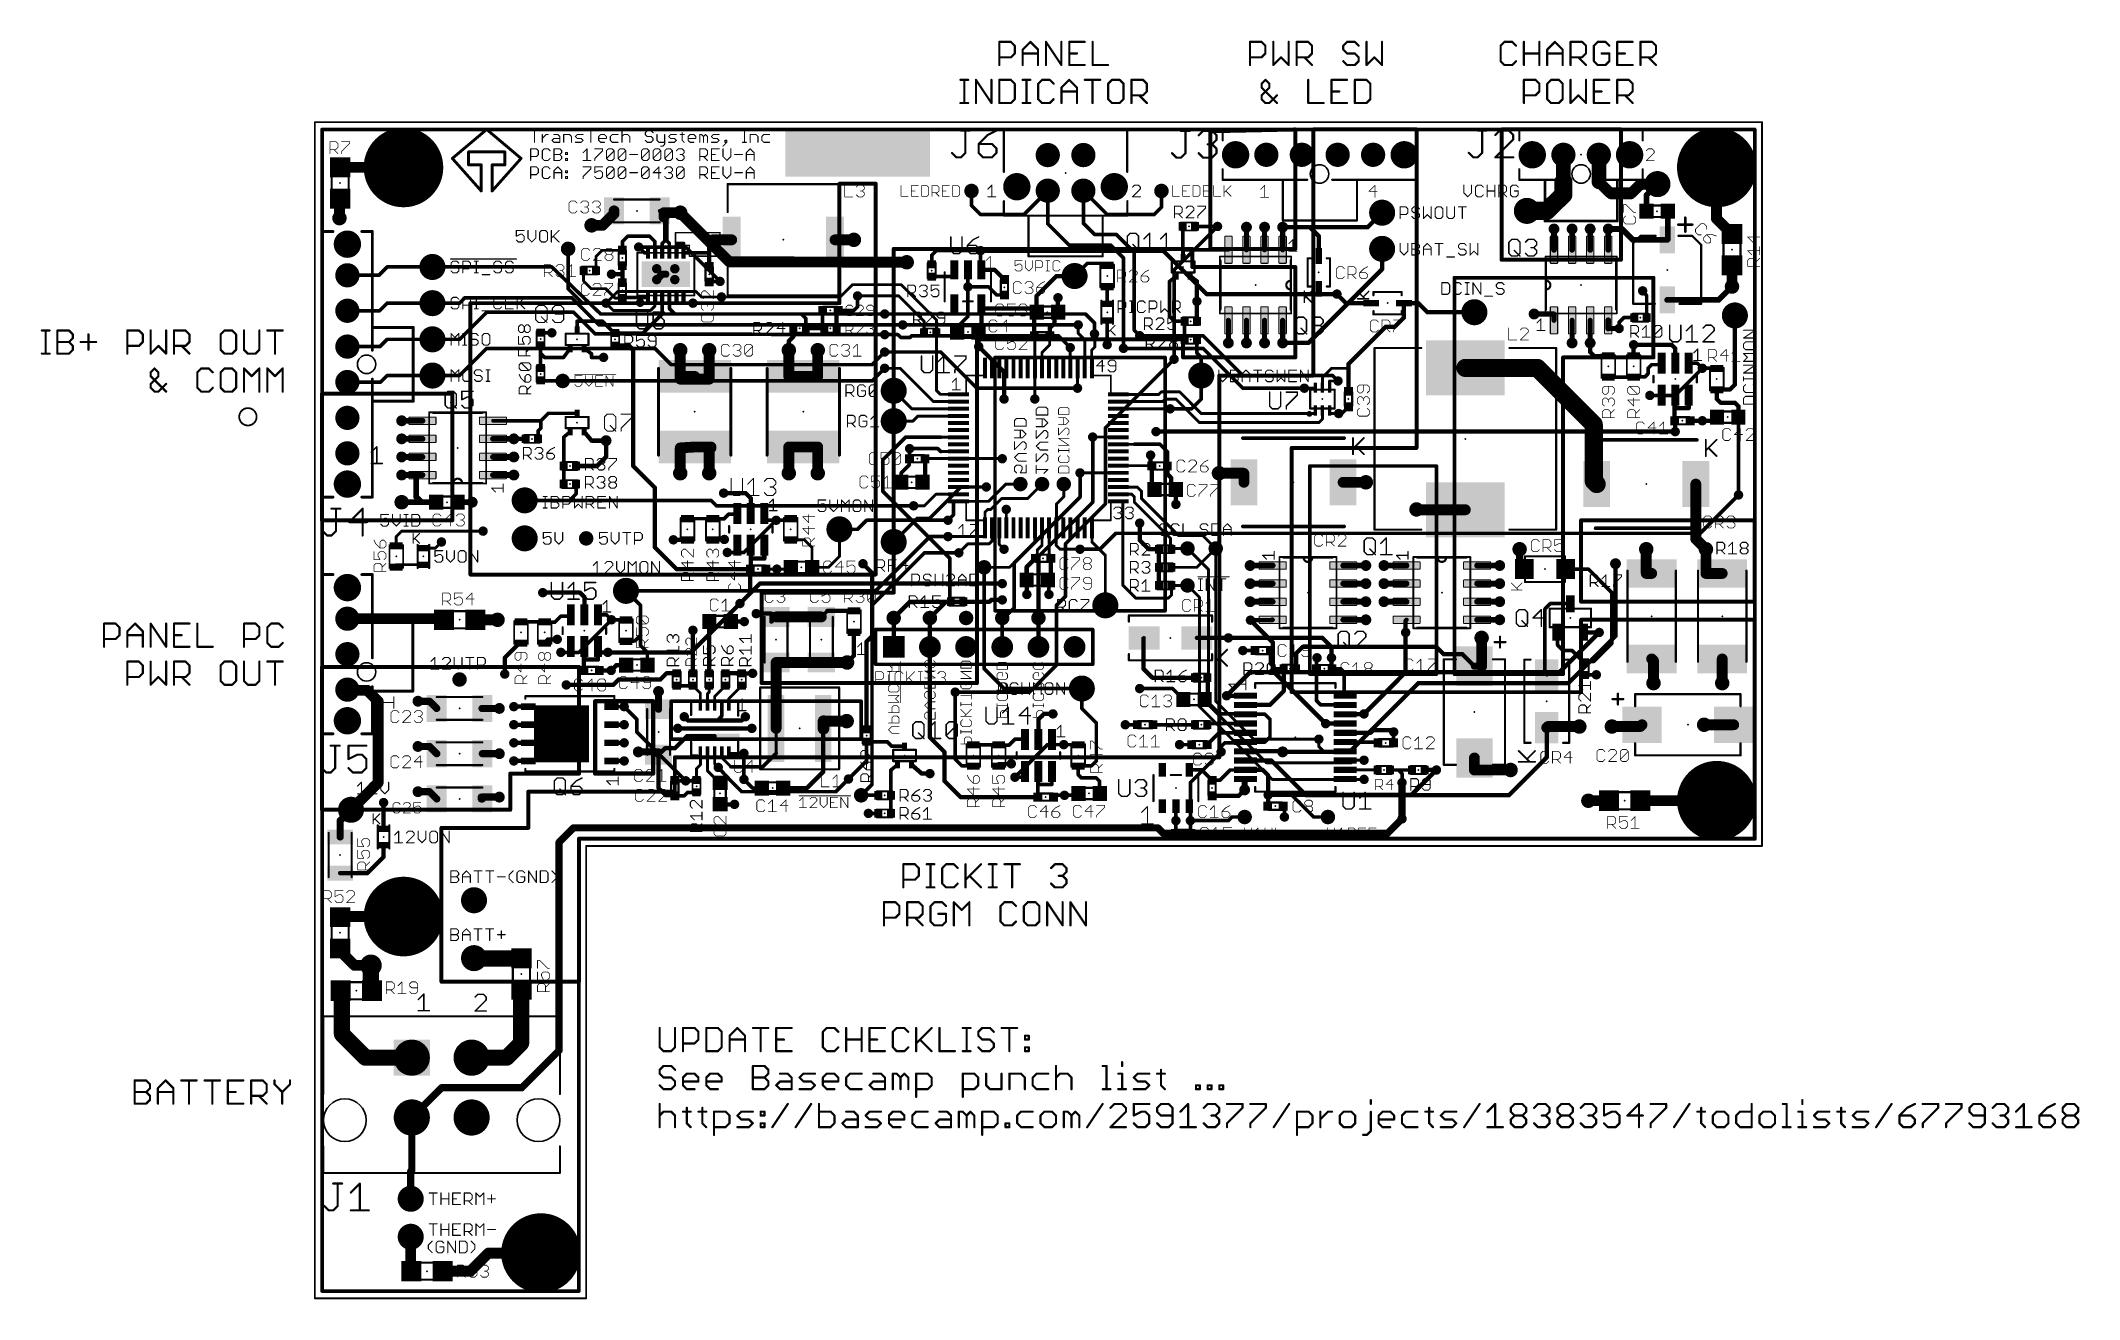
# Model space of a CAD drawing. Extents: x -19 to 124, y 0 to 88.
import ezdxf

# ---------------------------------------------------------------- set-up
doc = ezdxf.new("R2010")
doc.units = 0
for name, color, linetype in [('1', 12, 'CONTINUOUS'), ('114', 53, 'CONTINUOUS'), ('15', 21, 'CONTINUOUS'), ('16', 132, 'CONTINUOUS'), ('17', 110, 'CONTINUOUS'), ('18', 110, 'CONTINUOUS'), ('19', 253, 'CONTINUOUS'), ('2', 110, 'CONTINUOUS'), ('20', 53, 'CONTINUOUS'), ('21', 253, 'CONTINUOUS'), ('23', 53, 'CONTINUOUS'), ('25', 253, 'CONTINUOUS'), ('26', 251, 'CONTINUOUS'), ('27', 253, 'CONTINUOUS')]:
    doc.layers.add(name, color=color, linetype=linetype)

# ---------------------------------------------------------------- blocks, each defined once
blk = doc.blocks.new('RECT')
blk.add_solid([(-0.5, -0.5), (0.5, -0.5), (-0.5, 0.5), (0.5, 0.5)])
blk = doc.blocks.new('ROUNDP')
at = {"const_width": 0.5}
blk.add_lwpolyline([(0, -0.25, 1), (0, 0.25, 1), (0, -0.25)], format="xyb", dxfattribs=at)
blk = doc.blocks.new('SQUAREP')
blk.add_solid([(-0.5, -0.5), (0.5, -0.5), (-0.5, 0.5), (0.5, 0.5)])
blk = doc.blocks.new('RECT315200X94400R25')
at = {"const_width": 0.0738}
blk.add_lwpolyline([(0.9481, -0.2213), (0.9481, 0.2213, 0.4142), (0.9113, 0.2581), (-0.9113, 0.2581, 0.4142), (-0.9481, 0.2213), (-0.9481, -0.2213, 0.4142), (-0.9113, -0.2581), (0.9113, -0.2581, 0.4142)], format="xyb", close=True, dxfattribs=at)
blk.add_solid([(-0.9297, -0.2397), (0.9297, -0.2397), (-0.9297, 0.2397), (0.9297, 0.2397)])
blk = doc.blocks.new('ROUNDV')
at = {"const_width": 0.5}
blk.add_lwpolyline([(0, -0.25, 1), (0, 0.25, 1), (0, -0.25)], format="xyb", dxfattribs=at)

msp = doc.modelspace()

# ---------------------------------------------------------------- linework, layer by layer
at = {"layer": '1'}
for points, const_width in [([(87.6554, 78.359), (87.6554, 80.264)], 1.016), ([(90.17, 78.359), (90.17, 80.264)], 1.016), ([(6.223, 79.375), (1.778, 79.3828)], 0.762), ([(87.6554, 77.47), (87.6554, 78.359)], 1.27), ([(91.0082, 77.5208), (90.17, 78.359)], 0.762), ([(98.425, 79.375), (98.3996, 76.2)], 0.762), ([(1.778, 77.1828), (1.7272, 77.1906)], 0.762), ([(1.7272, 77.1906), (1.7272, 75.819)], 0.762), ([(46.101, 77.724), (46.101, 76.708)], 0.254), ([(49.784, 76.073), (51.455, 77.744)], 0.254), ([(51.455, 77.744), (51.455, 75.418)], 0.254), ([(53.955, 77.744), (53.955, 75.458)], 0.254), ([(55.626, 76.073), (53.955, 77.744)], 0.254), ([(59.436, 77.724), (59.436, 76.581)], 0.254), ([(86.487, 76.327), (87.6554, 77.47)], 1.27), ([(92.3798, 77.5208), (91.0082, 77.5208)], 0.762), ([(93.0656, 78.2066), (92.3798, 77.5208)], 0.762), ([(94.2594, 78.2066), (93.0656, 78.2066)], 0.762), ([(93.484, 77.4312), (94.2594, 78.2066)], 0.4064), ([(93.484, 76.3016), (93.484, 77.4312)], 0.4064), ([(21.006, 76.124), (20.193, 75.311)], 0.762), ([(21.006, 76.327), (21.006, 76.124)], 0.762), ([(24.511, 75.895), (24.206, 76.327)], 0.254), ([(24.511, 75.895), (24.511, 76.2)], 0.762), ([(24.511, 76.2), (25.654, 76.2)], 0.762), ([(24.638, 75.692), (24.511, 75.895)], 0.4064), ([(24.638, 74.295), (24.638, 75.692)], 0.4064), ([(46.101, 76.708), (46.736, 76.073)], 0.254), ([(46.736, 76.073), (49.784, 76.073)], 0.254), ([(58.928, 76.073), (55.626, 76.073)], 0.254), ([(59.436, 76.581), (58.928, 76.073)], 0.254), ([(74.93, 76.2), (73.914, 75.184)], 0.3048), ([(85.09, 76.327), (86.487, 76.327)], 1.27), ([(94.984, 76.3016), (94.984, 74.3338)], 0.4064), ([(98.3996, 76.2), (98.3996, 75.776)], 0.762), ([(98.3996, 75.776), (99.4918, 74.7092)], 0.762), ([(20.193, 75.311), (19.431, 75.311)], 0.762), ([(21.59, 74.168), (21.971, 74.549)], 0.254), ([(21.971, 74.549), (23.495, 74.549)], 0.254), ([(23.495, 74.549), (23.876, 74.168)], 0.254), ([(24.388, 74.045), (24.638, 74.295)], 0.254), ([(24.888, 74.045), (24.638, 74.295)], 0.254), ([(25.3238, 74.803), (28.448, 74.803)], 0.1016), ([(25.3238, 73.914), (25.3238, 74.803)], 0.1016), ([(27.94, 74.295), (27.686, 74.295)], 0.3048), ([(27.686, 74.295), (27.686, 72.517)], 0.3048), ([(29.2672, 74.295), (27.94, 74.295)], 0.762), ([(28.448, 74.803), (28.448, 73.152)], 0.1016), ([(36.5189, 74.295), (37.846, 74.295)], 0.762), ([(51.455, 75.418), (52.959, 73.914)], 0.254), ([(53.955, 75.458), (54.737, 74.676)], 0.254), ([(54.737, 74.676), (56.261, 74.676)], 0.254), ([(56.261, 74.676), (57.531, 73.406)], 0.254), ([(60.9314, 75.2348), (60.9314, 73.406)], 0.254), ([(61.8014, 75.2348), (63.373, 75.2348)], 0.254), ([(65.405, 73.595), (65.405, 75.184)], 0.3556), ([(66.675, 73.595), (66.675, 75.184)], 0.3556), ([(67.945, 73.595), (67.945, 75.184)], 0.3556), ([(69.85, 75.184), (67.945, 75.184)], 0.3048), ([(70.485, 74.549), (69.85, 75.184)], 0.3048), ([(73.914, 75.184), (69.85, 75.184)], 0.3048), ([(70.485, 73.159), (70.485, 74.549)], 0.3048), ([(86.995, 73.595), (86.995, 75.057)], 0.4064), ([(88.265, 73.595), (88.265, 75.057)], 0.4064), ([(89.535, 73.595), (89.535, 75.057)], 0.4064), ([(90.805, 73.595), (90.805, 75.057)], 0.4064), ([(91.7702, 75.057), (90.805, 75.057)], 0.4064), ([(92.5322, 74.295), (91.7702, 75.057)], 0.4064), ([(94.9452, 74.295), (92.5322, 74.295)], 0.4064), ([(94.984, 74.3338), (94.9452, 74.295)], 0.4064), ([(17.78, 73.66), (17.78, 70.866)], 0.254), ([(19.739, 73.1298), (20.1676, 73.5584)], 0.2032), ([(19.739, 72.136), (19.739, 73.1298)], 0.2032), ([(20.1676, 73.5584), (21.5773, 73.5584)], 0.2032), ([(21.59, 73.5711), (21.59, 74.168)], 0.254), ([(21.5773, 73.5584), (21.59, 73.5711)], 0.2032), ([(23.138, 73.382), (22.733, 73.787)], 0.254), ([(23.388, 73.382), (23.138, 73.382)], 0.254), ([(23.876, 74.168), (23.876, 73.394)], 0.254), ([(23.876, 73.394), (23.888, 73.382)], 0.254), ([(24.388, 73.382), (24.388, 74.045)], 0.254), ([(24.888, 73.382), (24.888, 74.045)], 0.254), ([(25.388, 73.382), (25.4, 73.382)], 0.254), ([(25.4, 73.382), (25.4, 74.041)], 0.254), ([(25.4, 74.041), (25.888, 74.041)], 0.254), ([(26.289, 73.914), (25.3238, 73.914)], 0.1016), ([(25.888, 74.041), (25.888, 73.382)], 0.254), ([(25.888, 73.382), (27.686, 73.382)], 0.254), ([(26.289, 73.152), (26.289, 73.914)], 0.1016), ([(28.448, 73.152), (26.289, 73.152)], 0.1016), ([(27.686, 73.382), (27.686, 72.517)], 0.254), ([(43.307, 73.2028), (43.6372, 73.533)], 0.254), ([(43.307, 72.571), (43.307, 73.2028)], 0.254), ([(43.6372, 73.533), (46.736, 73.533)], 0.254), ([(46.736, 73.533), (46.736, 72.2224)], 0.254), ([(52.959, 73.914), (55.88, 73.914)], 0.254), ([(55.88, 73.914), (56.769, 73.025)], 0.254), ([(56.769, 73.025), (56.769, 66.675)], 0.254), ([(57.531, 73.406), (57.531, 67.945)], 0.254), ([(60.9314, 73.406), (60.96, 73.0377)], 0.254), ([(60.96, 73.0377), (60.96, 73.595)], 0.254), ([(60.96, 73.595), (64.135, 73.595)], 0.254), ([(2.286, 71.8058), (4.4958, 71.8058)], 0.254), ([(4.4958, 71.8058), (5.08, 72.39)], 0.254), ([(5.08, 72.39), (8.255, 72.39)], 0.254), ([(18.869, 72.136), (18.869, 71.4026)], 0.2032), ([(21.59, 71.882), (20.828, 71.882)], 0.3048), ([(21.59, 72.4789), (21.59, 71.882)], 0.3048), ([(21.59, 71.2851), (21.59, 71.882)], 0.3048), ([(24.384, 71.882), (24.003, 71.501)], 0.508), ([(24.638, 71.882), (24.384, 71.882)], 0.508), ([(27.686, 72.517), (27.686, 72.4281)], 0.3048), ([(43.307, 71.701), (43.307, 71.7296)], 0.254), ([(43.307, 71.7296), (44.897, 71.7296)], 0.254), ([(44.897, 71.7296), (44.897, 72.1868)], 0.254), ([(45.847, 70.993), (45.847, 72.1868)], 0.254), ([(46.736, 72.2224), (46.797, 72.1868)], 0.254), ([(47.7266, 72.1868), (46.797, 72.1868)], 0.3048), ([(48.3997, 71.5137), (47.7266, 72.1868)], 0.3048), ([(48.4124, 71.5137), (48.3997, 71.5137)], 0.3048), ([(52.07, 71.755), (50.673, 70.358)], 0.3048), ([(53.34, 71.755), (52.07, 71.755)], 0.3048), ([(54.229, 72.644), (53.34, 71.755)], 0.254), ([(55.626, 72.644), (54.229, 72.644)], 0.254), ([(55.626, 72.505), (55.626, 72.644)], 0.254), ([(59.9948, 71.3613), (60.4647, 71.7423)], 0.254), ([(61.4553, 71.7423), (61.9252, 71.374)], 0.3048), ([(99.4918, 72.5092), (99.4918, 71.0184)], 0.762), ([(17.78, 70.866), (18.796, 69.85)], 0.254), ([(18.869, 71.4026), (19.4056, 70.866)], 0.2032), ([(19.4056, 70.866), (20.4216, 70.866)], 0.2032), ([(20.4216, 70.866), (21.082, 70.2056)], 0.2032), ([(21.082, 70.2056), (21.5773, 70.2056)], 0.2032), ([(21.59, 70.1929), (21.59, 70.255)], 0.254), ([(21.59, 70.255), (23.368, 70.255)], 0.254), ([(21.5773, 70.2056), (21.59, 70.1929)], 0.2032), ([(23.368, 70.231), (23.388, 70.382)], 0.254), ([(23.368, 70.255), (23.368, 70.231)], 0.254), ([(23.876, 70.37), (23.888, 70.382)], 0.2032), ([(23.876, 69.6468), (23.876, 70.37)], 0.2032), ([(24.384, 70.378), (24.388, 70.382)], 0.254), ([(24.384, 69.088), (24.384, 70.378)], 0.254), ([(24.892, 70.378), (24.888, 70.382)], 0.254), ([(24.892, 69.469), (24.892, 70.378)], 0.254), ([(25.388, 70.382), (25.388, 69.85)], 0.254), ([(25.908, 70.382), (25.888, 70.382)], 0.254), ([(25.908, 69.85), (25.908, 70.382)], 0.254), ([(27.7241, 71.374), (27.686, 71.3359)], 0.254), ([(28.448, 71.374), (27.7241, 71.374)], 0.254), ([(36.8808, 70.2818), (28.5496, 70.2818)], 0.2032), ([(37.7444, 71.1454), (36.8808, 70.2818)], 0.2032), ([(41.1734, 71.1454), (37.7444, 71.1454)], 0.2032), ([(38.1, 69.596), (38.1, 70.358)], 0.254), ([(40.9956, 70.358), (38.1, 70.358)], 0.2032), ([(42.7704, 68.5832), (40.9956, 70.358)], 0.2032), ([(43.6404, 68.6784), (41.1734, 71.1454)], 0.2032), ([(45.847, 68.9102), (45.847, 70.993)], 0.254), ([(47.2948, 70.993), (45.847, 70.993)], 0.254), ([(47.8663, 70.4215), (47.2948, 70.993)], 0.254), ([(48.4124, 70.4215), (47.8663, 70.4215)], 0.254), ([(50.673, 70.358), (50.673, 69.227)], 0.3048), ([(52.1716, 69.215), (52.1716, 70.231)], 0.3048), ([(55.626, 69.7929), (55.626, 71.005)], 0.254), ([(59.9948, 68.9356), (59.9948, 71.3613)], 0.254), ([(61.9252, 71.374), (61.9252, 69.977)], 0.3048), ([(61.9252, 68.58), (61.9252, 69.977)], 0.3048), ([(70.485, 70.485), (70.485, 70.859)], 0.3048), ([(70.485, 70.485), (71.755, 70.485)], 0.3048), ([(72.39, 69.85), (71.755, 70.485)], 0.3048), ([(93.4974, 70.3834), (93.218, 70.7136)], 0.254), ([(93.5006, 70.3802), (93.4974, 70.3834)], 0.254), ([(93.5006, 68.834), (93.5006, 70.3802)], 0.254), ([(94.9452, 70.0786), (98.552, 70.0786)], 0.4064), ([(98.552, 70.0786), (99.4918, 71.0184)], 0.4064), ([(2.286, 69.3166), (4.5466, 69.3166)], 0.254), ([(4.5466, 69.3166), (5.08, 69.85)], 0.254), ([(5.08, 69.85), (8.255, 69.85)], 0.254), ([(20.193, 68.58), (18.415, 68.58)], 0.254), ([(18.415, 68.58), (18.415, 67.9577)], 0.254), ([(18.796, 69.85), (20.447, 69.85)], 0.254), ([(21.028, 67.745), (20.193, 68.58)], 0.254), ([(20.447, 69.85), (20.955, 69.342)], 0.2032), ([(20.955, 69.342), (23.5712, 69.342)], 0.2032), ([(23.041, 67.745), (24.384, 69.088)], 0.254), ([(23.5712, 69.342), (23.876, 69.6468)], 0.2032), ([(25.273, 69.088), (24.892, 69.469)], 0.254), ([(34.163, 69.088), (25.273, 69.088)], 0.254), ([(25.388, 69.85), (25.908, 69.85)], 0.254), ([(25.908, 69.85), (26.543, 69.85)], 0.254), ([(34.471, 68.78), (34.163, 69.088)], 0.254), ([(34.471, 68.072), (34.471, 68.78)], 0.254), ([(35.6489, 69.342), (35.6489, 68.1831)], 0.254), ([(36.63, 69.2309), (36.7411, 69.342)], 0.3048), ([(36.63, 68.072), (36.63, 69.2309)], 0.3048), ([(36.7411, 69.342), (37.846, 69.342)], 0.254), ([(37.846, 69.342), (38.1, 69.596)], 0.254), ([(43.6404, 67.7926), (43.6404, 68.6784)], 0.2032), ([(45.097, 68.1602), (45.847, 68.9102)], 0.254), ([(46.797, 67.818), (46.797, 69.7992)], 0.3048), ([(46.797, 69.7992), (46.797, 69.469)], 0.3048), ([(46.797, 69.469), (50.685, 69.469)], 0.3048), ([(50.5079, 69.0379), (50.5079, 67.564)], 0.3048), ([(50.685, 69.215), (50.5079, 69.0379)], 0.2032), ([(50.673, 69.227), (50.685, 69.215)], 0.3048), ([(50.685, 69.469), (50.685, 69.215)], 0.3048), ([(51.9176, 68.9476), (52.185, 69.215)], 0.3048), ([(51.9176, 68.4276), (51.9176, 68.9476)], 0.3048), ([(52.185, 69.215), (52.1716, 69.215)], 0.3048), ([(55.626, 68.6372), (55.626, 66.929)], 0.254), ([(60.3504, 68.58), (59.9948, 68.9356)], 0.254), ([(61.0584, 68.58), (60.3504, 68.58)], 0.254), ([(61.0584, 67.2846), (61.0584, 68.58)], 0.254), ([(61.9284, 68.58), (61.9252, 68.58)], 0.3048), ([(64.135, 68.645), (64.135, 67.056)], 0.3556), ([(65.405, 68.645), (65.405, 67.056)], 0.3556), ([(66.675, 68.645), (66.675, 67.056)], 0.3556), ([(67.945, 68.645), (67.945, 67.056)], 0.3556), ([(74.161, 69.85), (72.39, 69.85)], 0.3048), ([(75.819, 68.199), (76.454, 68.834)], 0.3048), ([(76.454, 69.843), (76.461, 69.85)], 0.3048), ([(76.454, 68.834), (76.454, 69.843)], 0.3048), ([(76.461, 69.85), (77.47, 69.85)], 0.3048), ([(77.47, 69.85), (78.105, 69.215)], 0.3048), ([(78.105, 69.215), (81.407, 69.215)], 0.3048), ([(86.995, 69.088), (85.598, 69.088)], 0.3556), ([(86.995, 68.645), (86.995, 69.088)], 0.3556), ([(88.265, 68.645), (88.265, 67.056)], 0.3556), ([(89.535, 68.645), (89.535, 67.056)], 0.3556), ([(90.805, 68.645), (90.805, 68.072)], 0.4064), ([(91.8972, 68.834), (91.567, 68.5038)], 0.254), ([(92.6306, 68.834), (91.8972, 68.834)], 0.254), ([(99.695, 64.135), (99.695, 68.9864)], 0.3048), ([(4.572, 66.802), (5.08, 67.31)], 0.254), ([(5.08, 67.31), (8.255, 67.31)], 0.254), ([(15.8496, 67.7704), (15.8464, 67.7704)], 0.254), ([(15.8464, 67.7704), (16.637, 67.7672)], 0.254), ([(21.082, 67.745), (21.028, 67.745)], 0.254), ([(21.082, 67.745), (23.041, 67.745)], 0.254), ([(33.601, 67.51), (33.274, 67.183)], 0.3048), ([(33.274, 67.183), (33.274, 66.548)], 0.3048), ([(33.601, 68.072), (33.601, 67.51)], 0.3048), ([(34.471, 68.072), (35.76, 68.072)], 0.254), ([(35.6489, 68.1831), (35.76, 68.072)], 0.3048), ([(42.7704, 67.7926), (42.7704, 68.5832)], 0.2032), ([(43.6404, 67.7926), (43.6404, 63.7254)], 0.2032), ([(45.097, 67.818), (45.097, 68.1602)], 0.254), ([(46.597, 67.818), (46.797, 67.818)], 0.3048), ([(46.597, 67.818), (46.597, 66.814)], 0.3048), ([(50.5079, 67.564), (50.55, 67.5219)], 0.2032), ([(50.55, 67.5219), (50.55, 65.3034)], 0.2032), ([(51.6001, 68.1101), (51.9176, 68.4276)], 0.3048), ([(51.6001, 67.564), (51.6001, 68.1101)], 0.3048), ([(51.5874, 67.5513), (51.6001, 67.564)], 0.2032), ([(51.5874, 66.929), (51.5874, 67.5513)], 0.2032), ([(53.594, 68.326), (53.594, 67.7418)], 0.2032), ([(53.594, 67.7418), (54.0512, 67.2846)], 0.2032), ([(54.0512, 67.2846), (54.0512, 65.3046)], 0.2032), ([(54.7624, 67.6656), (54.737, 67.691)], 0.254), ([(54.7624, 66.7766), (54.7624, 67.6656)], 0.2032), ([(57.531, 67.945), (57.912, 67.564)], 0.254), ([(61.9284, 67.2846), (61.9284, 66.3416)], 0.254), ([(72.5678, 65.5828), (75.184, 68.199)], 0.3048), ([(75.184, 68.199), (75.819, 68.199)], 0.3048), ([(90.805, 68.072), (91.567, 68.072)], 0.3556), ([(91.567, 68.5038), (91.567, 68.072)], 0.254), ([(2.286, 66.802), (4.572, 66.802)], 0.254), ([(15.8496, 66.9004), (15.8496, 66.3194)], 0.254), ([(15.8496, 65.3066), (15.8496, 66.9004)], 0.254), ([(15.8496, 66.3194), (16.129, 66.04)], 0.254), ([(16.129, 66.04), (17.4625, 66.04)], 0.254), ([(17.4625, 66.04), (17.9197, 66.6623)], 0.254), ([(18.9103, 66.6623), (19.431, 66.294)], 0.254), ([(19.431, 66.294), (19.431, 66.04)], 0.254), ([(19.431, 66.04), (20.2692, 66.04)], 0.254), ([(21.082, 66.875), (22.025, 66.875)], 0.3048), ([(22.025, 66.875), (22.352, 66.548)], 0.3048), ([(22.352, 66.548), (22.352, 58.42)], 0.3048), ([(25.654, 66.548), (25.654, 64.7065)], 0.762), ([(25.654, 66.548), (25.654, 64.516)], 0.762), ([(27.686, 64.516), (27.686, 66.548)], 0.762), ([(33.274, 66.548), (33.274, 64.7065)], 0.762), ([(35.306, 64.7065), (35.306, 66.548)], 0.762), ([(46.597, 66.814), (46.609, 66.802)], 0.3048), ([(51.05, 66.3916), (51.5874, 66.929)], 0.2032), ([(51.05, 65.3034), (51.05, 66.3916)], 0.2032), ([(53.0352, 66.7258), (53.0352, 65.3182)], 0.2032), ([(54.5338, 66.548), (54.7624, 66.7766)], 0.2032), ([(54.5338, 65.3196), (54.5338, 66.548)], 0.2032), ([(61.9284, 66.3416), (62.23, 66.04)], 0.254), ([(62.23, 66.04), (62.23, 64.77)], 0.254), ([(80.772, 65.3034), (85.8266, 65.3034)], 1.27), ([(85.8266, 65.3034), (89.789, 61.341)], 1.27), ([(89.535, 66.421), (89.535, 67.056)], 0.3048), ([(89.826, 66.13), (89.535, 66.421)], 0.3048), ([(90.805, 66.155), (89.826, 66.13)], 0.3048), ([(92.583, 66.155), (92.583, 66.929)], 0.3048), ([(95.25, 66.929), (92.583, 66.929)], 0.3048), ([(95.504, 66.675), (95.25, 66.929)], 0.3048), ([(95.504, 65.6336), (95.504, 66.675)], 0.3048), ([(2.286, 64.3128), (4.6228, 64.3128)], 0.254), ([(4.6228, 64.3128), (5.08, 64.77)], 0.254), ([(5.08, 64.77), (8.255, 64.77)], 0.254), ([(15.8496, 64.4366), (15.8496, 64.389)], 0.254), ([(15.8496, 64.389), (17.399, 64.389)], 0.254), ([(25.654, 64.7065), (26.67, 64.7065)], 0.762), ([(25.654, 64.516), (27.686, 64.516)], 0.762), ([(33.274, 64.7065), (34.29, 64.7065)], 0.762), ([(34.29, 64.7065), (35.306, 64.7065)], 0.762), ([(40.005, 65.278), (41.0972, 65.278)], 0.2032), ([(41.0972, 65.278), (43.434, 62.9412)], 0.2032), ([(50.55, 65.3034), (50.55, 63.123)], 0.2032), ([(53.0352, 65.3182), (53.05, 65.3034)], 0.2032), ([(53.5432, 65.2966), (53.55, 65.3034)], 0.254), ([(53.5432, 63.881), (53.5432, 65.2966)], 0.2032), ([(54.0512, 65.3046), (54.05, 65.3034)], 0.2032), ([(54.5338, 65.3196), (54.55, 65.3034)], 0.254), ([(70.739, 64.643), (71.374, 65.278)], 0.2032), ([(70.739, 63.9191), (70.739, 64.643)], 0.2032), ([(71.8312, 64.389), (71.239, 64.389)], 0.2032), ([(71.239, 64.389), (71.239, 63.9191)], 0.2032), ([(71.374, 65.278), (72.4408, 65.278)], 0.2032), ([(72.4408, 65.278), (72.5678, 65.405)], 0.2032), ([(72.5678, 65.405), (72.5678, 65.5828)], 0.3048), ([(72.5678, 63.6651), (72.5678, 65.405)], 0.3048), ([(90.805, 64.655), (92.583, 64.655)], 0.254), ([(92.583, 64.655), (93.382, 64.68)], 0.254), ([(93.382, 64.68), (93.599, 64.897)], 0.254), ([(93.599, 65.278), (93.853, 65.532)], 0.254), ([(93.599, 64.897), (93.599, 65.278)], 0.254), ([(93.853, 65.532), (94.4524, 65.532)], 0.254), ([(94.4524, 65.532), (94.554, 65.6336)], 0.254), ([(96.454, 65.6336), (97.0534, 65.6336)], 0.254), ([(97.0534, 65.6336), (97.409, 65.278)], 0.254), ([(97.409, 65.278), (98.388, 65.278)], 0.254), ([(98.388, 65.278), (98.425, 65.266)], 0.254), ([(40.64, 63.7032), (41.91, 62.4332)], 0.2032), ([(43.434, 62.9412), (45.1854, 62.9412)], 0.2032), ([(43.6404, 63.7254), (43.9166, 63.4492)], 0.2032), ([(43.9166, 63.4492), (45.1774, 63.4492)], 0.2032), ([(45.1774, 63.4492), (45.1866, 63.44)], 0.2032), ([(50.55, 63.123), (50.546, 63.119)], 0.2032), ([(56.4134, 63.44), (59.249, 63.44)], 0.2032), ([(56.4134, 62.94), (59.511, 62.94)], 0.2032), ([(59.249, 63.44), (59.436, 63.627)], 0.2032), ([(59.436, 63.627), (60.706, 63.627)], 0.2032), ([(59.511, 62.94), (59.69, 63.119)], 0.2032), ([(59.69, 63.119), (60.452, 63.119)], 0.2032), ([(60.452, 63.119), (62.103, 61.468)], 0.2032), ([(60.706, 63.627), (62.23, 62.103)], 0.2032), ([(69.469, 63.881), (70.2009, 63.881)], 0.2032), ([(70.2009, 63.881), (70.239, 63.9191)], 0.2032), ([(94.5286, 63.373), (93.726, 63.373)], 0.254), ([(94.554, 63.3984), (94.5286, 63.373)], 0.254), ([(95.4659, 61.595), (95.4659, 63.3984)], 0.3048), ([(95.4659, 63.3984), (95.504, 63.3984)], 0.3048), ([(95.504, 62.484), (95.504, 63.3984)], 0.3048), ([(96.454, 63.3984), (96.454, 62.484)], 0.3048), ([(98.425, 63.766), (99.351, 63.791)], 0.3048), ([(98.425, 63.766), (98.425, 63.119)], 0.3048), ([(98.425, 63.119), (98.679, 62.865)], 0.3048), ([(98.679, 62.865), (99.695, 62.865)], 0.3048), ([(99.351, 63.791), (99.695, 64.135)], 0.3048), ([(99.695, 62.865), (99.949, 62.611)], 0.3048), ([(7.558, 61.595), (6.096, 61.595)], 0.4064), ([(12.508, 61.595), (15.875, 61.595)], 0.254), ([(16.3957, 62.1157), (15.875, 61.595)], 0.254), ([(15.875, 61.087), (15.875, 61.595)], 0.254), ([(18.415, 62.1157), (16.3957, 62.1157)], 0.254), ([(40.64, 61.5696), (41.9862, 61.5696)], 0.2032), ([(41.91, 62.4332), (45.1798, 62.4332)], 0.2032), ([(41.9862, 61.5696), (42.3418, 61.9252)], 0.2032), ([(42.3418, 61.9252), (45.1506, 61.9252)], 0.2032), ([(45.1506, 61.9252), (45.1866, 61.94)], 0.2032), ([(45.1798, 62.4332), (45.1866, 62.44)], 0.2032), ([(56.4134, 62.44), (56.4642, 62.4332)], 0.2032), ([(56.4642, 62.4332), (60.0456, 62.4332)], 0.2032), ([(62.103, 61.468), (70.485, 61.468)], 0.2032), ([(62.23, 62.103), (70.239, 62.103)], 0.2032), ([(70.239, 62.103), (70.239, 62.3189)], 0.2032), ([(70.485, 61.468), (70.739, 61.722)], 0.2032), ([(70.739, 61.722), (70.739, 62.3189)], 0.2032), ([(71.239, 62.3189), (71.239, 62.103)], 0.2032), ([(71.239, 62.103), (71.882, 62.103)], 0.2032), ([(71.882, 62.103), (72.0979, 62.103)], 0.254), ([(72.0979, 62.103), (72.5678, 62.5729)], 0.254), ([(72.5678, 62.5729), (72.5678, 62.5348)], 0.2032), ([(89.789, 61.341), (89.789, 57.3532)], 1.27), ([(95.4659, 61.595), (95.504, 61.5569)], 0.3048), ([(96.454, 62.484), (95.504, 62.484)], 0.3048), ([(95.504, 61.5569), (95.504, 60.833)], 0.3048), ([(96.5581, 61.595), (97.409, 61.595)], 0.3048), ([(97.409, 61.595), (98.183, 61.595)], 0.3048), ([(98.183, 61.595), (98.437, 61.849)], 0.3048), ([(99.949, 61.861), (99.937, 61.849)], 0.3048), ([(99.949, 62.611), (99.949, 61.861)], 0.3048), ([(99.949, 56.388), (99.949, 61.837)], 0.254), ([(99.949, 61.837), (99.937, 61.849)], 0.2032), ([(7.558, 60.325), (6.096, 60.325)], 0.4064), ([(12.508, 60.325), (13.97, 60.325)], 0.4064), ([(13.97, 60.325), (14.805, 60.325)], 0.3048), ([(15.675, 60.887), (15.875, 61.087)], 0.254), ([(15.675, 60.325), (15.675, 60.887)], 0.254), ([(17.472, 60.4425), (17.9197, 60.8203)], 0.254), ([(17.472, 58.42), (17.472, 60.4425)], 0.254), ([(18.9103, 60.8203), (19.431, 60.198)], 0.3048), ([(19.431, 60.198), (20.447, 60.198)], 0.3048), ([(20.447, 59.055), (20.447, 60.198)], 0.3048), ([(26.67, 59.7535), (25.654, 59.69)], 0.762), ([(26.67, 59.7535), (27.4955, 59.7535)], 0.762), ([(27.813, 59.7535), (27.4955, 59.7535)], 0.762), ([(27.4955, 59.7535), (27.813, 59.69)], 0.762), ([(34.29, 59.7535), (33.274, 59.7535)], 0.762), ([(33.274, 59.7535), (33.274, 57.912)], 0.762), ([(34.29, 59.7535), (35.306, 59.7535)], 0.762), ([(35.306, 59.7535), (35.306, 57.912)], 0.762), ([(39.878, 58.8518), (41.4782, 60.4401)], 0.254), ([(41.4782, 60.4401), (43.942, 60.4401)], 0.254), ([(43.942, 60.4401), (43.954, 60.44)], 0.2032), ([(43.954, 60.44), (45.1866, 60.44)], 0.2032), ([(54.61, 60.452), (56.4014, 60.452)], 0.2032), ([(56.4014, 60.452), (56.4134, 60.44)], 0.2032), ([(7.558, 59.055), (6.096, 59.055)], 0.4064), ([(12.508, 59.055), (13.97, 59.055)], 0.4064), ([(19.812, 58.42), (20.447, 59.055)], 0.3048), ([(25.654, 59.69), (25.654, 57.912)], 0.762), ([(27.813, 59.69), (27.686, 59.69)], 0.762), ([(27.686, 59.69), (27.686, 57.912)], 0.762), ([(39.878, 56.642), (39.878, 58.8518)], 0.254), ([(41.7449, 58.928), (41.7322, 58.9153)], 0.254), ([(41.7322, 58.9153), (41.7322, 58.4962)], 0.254), ([(41.7449, 58.928), (41.7576, 58.9407)], 0.254), ([(41.7576, 58.9407), (41.7576, 59.6392)], 0.254), ([(41.7576, 59.6392), (43.7388, 59.6392)], 0.254), ([(42.8371, 57.4541), (42.8371, 58.928)], 0.3048), ([(42.8371, 58.928), (42.8491, 58.94)], 0.2032), ([(42.8491, 58.94), (45.1866, 58.94)], 0.2032), ([(43.7388, 59.6392), (43.942, 59.436)], 0.254), ([(43.942, 59.436), (45.1652, 59.436)], 0.2032), ([(45.1652, 59.436), (45.1866, 59.44)], 0.2032), ([(45.1866, 58.94), (48.248, 58.94)], 0.2032), ([(48.248, 58.94), (48.26, 58.928)], 0.2032), ([(56.4174, 59.944), (56.4134, 59.94)], 0.2032), ([(57.531, 59.944), (56.4174, 59.944)], 0.2032), ([(59.3344, 59.944), (57.531, 59.944)], 0.254), ([(58.674, 58.44), (58.674, 59.182)], 0.3048), ([(59.8551, 59.4233), (59.3344, 59.944)], 0.254), ([(59.8551, 58.42), (59.8551, 59.4233)], 0.254), ([(7.558, 57.785), (6.096, 57.785)], 0.4064), ([(7.112, 56.261), (7.112, 57.785)], 0.4064), ([(7.112, 57.785), (7.558, 57.785)], 0.4064), ([(12.508, 57.785), (13.97, 57.785)], 0.4064), ([(17.472, 57.15), (17.472, 58.42)], 0.254), ([(18.342, 58.42), (19.812, 58.42)], 0.3048), ([(18.342, 57.15), (18.342, 56.4674)], 0.254), ([(22.352, 58.42), (23.876, 56.896)], 0.3048), ([(41.7322, 58.4962), (41.16, 57.924)], 0.254), ([(41.16, 57.924), (41.16, 57.277)], 0.254), ([(42.545, 57.277), (42.66, 57.277)], 0.4064), ([(42.672, 57.277), (42.66, 57.277)], 0.4064), ([(42.66, 57.277), (42.8371, 57.4541)], 0.2032), ([(47.304, 55.94), (48.514, 57.15)], 0.2032), ([(48.514, 57.15), (49.53, 57.15)], 0.2032), ([(50.038, 56.134), (51.054, 57.15)], 0.2032), ([(52.578, 57.15), (52.578, 56.261)], 0.2032), ([(53.721, 57.9374), (56.3854, 57.9374)], 0.2032), ([(56.3854, 57.9374), (56.4134, 57.94)], 0.2032), ([(58.7429, 58.44), (56.4134, 58.44)], 0.2032), ([(58.7429, 58.44), (58.674, 58.44)], 0.3048), ([(58.7629, 56.9461), (58.7629, 58.42)], 0.3048), ([(58.7629, 58.42), (58.7429, 58.44)], 0.2032), ([(59.8551, 58.42), (59.8551, 57.8485)], 0.3048), ([(59.8551, 57.8485), (60.1218, 57.5818)], 0.3048), ([(60.1218, 57.5818), (60.1218, 57.0872)], 0.3048), ([(65.2018, 57.912), (63.4746, 57.912)], 0.762), ([(65.2272, 57.8866), (65.2018, 57.912)], 0.762), ([(65.2272, 57.277), (65.2272, 57.8866)], 0.762), ([(72.1868, 57.277), (73.787, 57.277)], 0.762), ([(89.789, 57.3532), (89.9922, 57.15)], 1.27), ([(96.9518, 57.15), (96.9518, 53.2892)], 0.762), ([(7.62, 55.88), (6.096, 55.88)], 0.4064), ([(7.493, 55.88), (7.112, 56.261)], 0.4064), ([(7.62, 55.88), (7.493, 55.88)], 0.4064), ([(8.521, 55.88), (7.62, 55.88)], 0.4064), ([(10.021, 55.88), (11.049, 55.88)], 0.4064), ([(17.8816, 56.007), (14.732, 56.007)], 0.254), ([(18.342, 56.4674), (17.8816, 56.007)], 0.254), ([(23.876, 56.896), (23.876, 52.705)], 0.3048), ([(30.2514, 56.515), (28.702, 56.515)], 0.3048), ([(30.607, 56.1594), (30.2514, 56.515)], 0.3048), ([(30.607, 55.0926), (30.607, 56.1594)], 0.3048), ([(39.878, 56.642), (44.577, 51.943)], 0.254), ([(43.6118, 56.4388), (42.799, 55.626)], 0.2032), ([(43.6118, 56.4388), (45.1346, 56.4388)], 0.2032), ([(44.831, 54.991), (44.831, 55.94)], 0.254), ([(44.831, 55.94), (45.1866, 55.94)], 0.254), ([(45.1266, 55.9308), (45.1866, 55.94)], 0.2032), ([(45.1346, 56.4388), (45.1866, 56.44)], 0.2032), ([(45.1934, 56.9468), (45.1866, 56.94)], 0.2032), ([(45.1866, 55.94), (47.304, 55.94)], 0.2032), ([(47.1424, 56.9468), (45.1934, 56.9468)], 0.2032), ([(47.4472, 55.372), (48.2092, 56.134)], 0.2032), ([(48.2092, 56.134), (50.038, 56.134)], 0.2032), ([(52.578, 56.261), (52.07, 55.753)], 0.2032), ([(52.07, 55.753), (52.07, 54.0966)], 0.2032), ([(56.4134, 56.94), (57.741, 56.94)], 0.2032), ([(56.4134, 56.44), (57.352, 56.44)], 0.2032), ([(56.4134, 55.94), (56.7182, 55.94)], 0.2032), ([(56.7182, 55.94), (56.7182, 50.0634)], 0.2032), ([(57.352, 56.44), (57.531, 56.261)], 0.2032), ([(57.531, 56.261), (57.531, 55.88)], 0.2032), ([(57.531, 55.88), (60.071, 53.34)], 0.2032), ([(57.741, 56.94), (58.039, 56.642)], 0.2032), ([(58.039, 56.642), (58.039, 56.134)], 0.2032), ([(58.039, 56.134), (60.6298, 53.5432)], 0.2032), ([(58.94, 56.769), (58.7629, 56.9461)], 0.2032), ([(60.1218, 57.0872), (60.44, 56.769)], 0.3048), ([(60.44, 56.769), (60.452, 56.769)], 0.3048), ([(60.452, 56.769), (60.452, 55.7276)], 0.3048), ([(26.162, 54.725), (27.94, 54.725)], 0.254), ([(27.94, 54.725), (28.7158, 54.7)], 0.254), ([(28.7158, 54.7), (29.0576, 55.0418)], 0.254), ([(29.0576, 55.0418), (29.6062, 55.0418)], 0.254), ([(29.6062, 55.0418), (29.657, 55.0926)], 0.254), ([(31.557, 54.61), (31.557, 55.0926)], 0.254), ([(32.385, 54.61), (31.557, 54.61)], 0.254), ([(32.385, 54.61), (33.311, 54.61)], 0.254), ([(33.311, 54.61), (33.401, 54.725)], 0.254), ([(42.799, 55.626), (42.037, 55.626)], 0.2032), ([(44.45, 54.61), (44.831, 54.991)], 0.254), ([(47.05, 55.178), (47.244, 55.372)], 0.2032), ([(47.05, 54.0766), (47.05, 55.178)], 0.2032), ([(47.244, 55.372), (47.4472, 55.372)], 0.2032), ([(48.55, 55.2344), (48.5394, 55.372)], 0.2032), ([(48.55, 54.0766), (48.55, 55.2344)], 0.2032), ([(57.912, 53.213), (57.912, 54.4068)], 0.3048), ([(77.343, 55.3466), (77.343, 55.372)], 0.762), ([(80.772, 55.3466), (77.343, 55.3466)], 0.762), ([(5.715, 53.467), (6.096, 53.848)], 0.2032), ([(5.715, 52.82), (5.715, 53.467)], 0.2032), ([(6.096, 53.848), (11.811, 53.848)], 0.2032), ([(8.4519, 52.6479), (8.89, 53.086)], 0.2032), ([(26.1504, 53.2384), (25.1714, 53.2384)], 0.3048), ([(27.94, 53.225), (28.739, 53.25)], 0.254), ([(28.739, 53.25), (28.7528, 53.2638)], 0.254), ([(29.657, 52.8574), (29.657, 52.3494)], 0.254), ([(30.607, 51.9176), (30.607, 52.8574)], 0.3048), ([(30.607, 52.8574), (30.607, 51.181)], 0.3048), ([(31.557, 52.8574), (31.557, 51.9176)], 0.3048), ([(33.401, 53.225), (34.3546, 53.25)], 0.2032), ([(34.3546, 53.25), (34.8996, 52.705)], 0.2032), ([(36.83, 52.07), (36.83, 53.975)], 0.2032), ([(44.45, 53.467), (47.05, 53.467)], 0.2032), ([(45.212, 52.324), (45.847, 52.959)], 0.2032), ([(45.847, 52.959), (47.3456, 52.959)], 0.2032), ([(47.0408, 54.0674), (47.05, 54.0766)], 0.2032), ([(47.05, 53.467), (47.05, 54.0766)], 0.2032), ([(47.3456, 52.959), (47.5488, 53.1622)], 0.2032), ([(47.5488, 54.0754), (47.55, 54.0766)], 0.2032), ([(47.5488, 53.1622), (47.5488, 54.0754)], 0.2032), ([(48.05, 54.0766), (48.05, 52.915)], 0.2032), ([(48.05, 52.915), (48.387, 52.578)], 0.2032), ([(48.768, 51.308), (50.546, 53.086)], 0.2032), ([(50.546, 54.0726), (50.55, 54.0766)], 0.2032), ([(50.546, 53.086), (50.546, 54.0726)], 0.2032), ([(50.7238, 52.5272), (51.054, 52.8574)], 0.2032), ([(51.054, 54.0726), (51.05, 54.0766)], 0.2032), ([(51.054, 52.8574), (51.054, 54.0726)], 0.2032), ([(51.55, 52.0707), (51.55, 54.0766)], 0.2032), ([(52.07, 54.0966), (52.05, 54.0766)], 0.2032), ([(52.05, 54.0766), (52.05, 52.852)], 0.2032), ([(52.05, 52.852), (52.324, 52.578)], 0.2032), ([(54.5592, 54.0674), (54.55, 54.0766)], 0.2032), ([(54.5592, 53.086), (54.5592, 54.0674)], 0.2032), ([(55.499, 52.1462), (54.5592, 53.086)], 0.2032), ([(58.547, 52.578), (57.912, 53.213)], 0.3048), ([(60.071, 53.34), (60.071, 52.632)], 0.2032), ([(62.3316, 53.5432), (60.6298, 53.5432)], 0.2032), ([(63.246, 52.6288), (62.3316, 53.5432)], 0.2032), ([(93.472, 52.578), (93.472, 50.879)], 0.762), ([(96.9518, 53.2892), (97.663, 52.578)], 0.762), ([(97.663, 50.879), (97.663, 52.578)], 0.762), ([(5.715, 51.32), (5.715, 51.4922)], 0.2032), ([(5.715, 51.4922), (7.62, 51.4922)], 0.2032), ([(7.62, 52.6479), (8.4519, 52.6479)], 0.2032), ([(23.876, 52.705), (25.4, 51.181)], 0.3048), ([(29.657, 52.3494), (28.956, 52.3494)], 0.254), ([(31.557, 51.9176), (30.607, 51.9176)], 0.3048), ([(34.8996, 52.705), (34.8996, 51.3214)], 0.2032), ([(36.068, 51.308), (36.83, 52.07)], 0.2032), ([(39.116, 50.927), (38.481, 51.562)], 0.3048), ([(44.577, 51.943), (44.577, 48.968)], 0.254), ([(49.9738, 51.3327), (50.5841, 51.943)], 0.3048), ([(50.5841, 51.943), (50.7238, 52.2097)], 0.2032), ([(50.7238, 52.2097), (50.7238, 52.5272)], 0.2032), ([(51.6763, 51.943), (51.55, 52.0707)], 0.2032), ([(51.6763, 50.7873), (51.6763, 51.943)], 0.3048), ([(52.324, 52.578), (53.721, 52.578)], 0.2032), ([(55.499, 48.641), (55.499, 52.1462)], 0.2032), ([(59.255, 52.578), (58.547, 52.578)], 0.3048), ([(59.255, 51.308), (59.255, 52.578)], 0.3048), ([(60.071, 52.632), (60.125, 52.578)], 0.2032), ([(60.1758, 52.6288), (60.125, 52.578)], 0.254), ([(61.2648, 52.6288), (60.1758, 52.6288)], 0.2032), ([(61.9252, 51.308), (63.246, 52.6288)], 0.2032), ([(67.248, 51.435), (65.659, 51.435)], 0.4064), ([(72.198, 51.435), (73.787, 51.435)], 0.4064), ([(76.646, 51.435), (75.057, 51.435)], 0.4064), ([(81.596, 51.435), (83.185, 51.435)], 0.4064), ([(84.582, 51.181), (84.582, 52.578)], 0.508), ([(25.4, 51.181), (30.5689, 51.181)], 0.3048), ([(30.607, 51.181), (30.5689, 51.181)], 0.3048), ([(30.5689, 51.181), (30.5689, 49.4919)], 0.3048), ([(31.6611, 51.181), (32.4358, 51.181)], 0.2032), ([(32.4358, 51.181), (33.286, 51.181)], 0.2032), ([(33.286, 51.181), (33.413, 51.308)], 0.2032), ([(34.8996, 51.3214), (34.913, 51.308)], 0.2032), ([(34.913, 51.308), (36.068, 51.308)], 0.2032), ([(39.116, 46.482), (39.116, 50.927)], 0.3048), ([(46.99, 51.308), (48.768, 51.308)], 0.2032), ([(49.9738, 50.419), (49.9738, 51.3327)], 0.3048), ([(49.9738, 50.419), (50.0006, 50.4056)], 0.3048), ([(50.0006, 50.4056), (49.9872, 49.8348)], 0.3048), ([(51.4738, 50.419), (51.5493, 50.7485)], 0.3048), ([(51.6636, 50.7485), (51.4738, 50.5587)], 0.254), ([(51.4738, 50.5587), (51.4738, 50.419)], 0.254), ([(51.4738, 50.419), (51.55, 50.4056)], 0.254), ([(51.55, 50.4056), (51.5366, 49.6824)], 0.254), ([(51.6636, 50.7746), (51.6763, 50.7873)], 0.3048), ([(51.6636, 50.7485), (51.6636, 50.7746)], 0.3048), ([(57.6326, 49.149), (56.7182, 50.0634)], 0.2032), ([(59.255, 50.038), (59.255, 51.308)], 0.3048), ([(60.125, 51.308), (61.9252, 51.308)], 0.2032), ([(60.125, 50.038), (61.2648, 50.038)], 0.2032), ([(60.1472, 50.0158), (60.125, 50.038)], 0.2032), ([(60.1472, 49.3776), (60.1472, 50.0158)], 0.2032), ([(67.248, 50.165), (65.659, 50.165)], 0.4064), ([(72.198, 50.165), (73.787, 50.165)], 0.4064), ([(76.646, 50.165), (75.057, 50.165)], 0.4064), ([(81.596, 50.165), (83.185, 50.165)], 0.4064), ([(84.91, 51.181), (84.582, 51.181)], 0.508), ([(87.81, 51.181), (89.408, 51.181)], 0.254), ([(89.408, 51.181), (91.059, 49.53)], 0.254), ([(93.472, 50.879), (93.853, 50.879)], 0.762), ([(98.806, 50.879), (97.663, 50.879)], 0.762), ([(18.6182, 49.53), (16.002, 49.53)], 0.3048), ([(18.923, 49.2252), (18.6182, 49.53)], 0.3048), ([(18.923, 47.9806), (18.923, 49.2252)], 0.3048), ([(22.86, 48.641), (21.844, 49.657)], 0.254), ([(22.86, 46.5328), (22.86, 48.641)], 0.254), ([(30.5689, 49.4919), (29.845, 48.768)], 0.3048), ([(41.783, 48.895), (40.64, 47.752)], 0.3048), ([(41.783, 48.895), (44.65, 48.895)], 0.3048), ([(44.577, 48.968), (44.65, 48.895)], 0.254), ([(45.52, 48.895), (47.371, 48.895)], 0.3048), ([(47.371, 48.895), (47.498, 49.022)], 0.3048), ([(47.498, 49.022), (48.26, 49.022)], 0.3048), ([(49.9872, 49.8348), (49.9872, 49.403)], 0.3048), ([(51.5366, 49.6824), (51.5366, 49.403)], 0.254), ([(57.6326, 49.149), (59.9186, 49.149)], 0.2032), ([(59.9186, 49.149), (60.1472, 49.3776)], 0.2032), ([(67.248, 48.895), (65.659, 48.895)], 0.4064), ([(72.198, 48.895), (73.787, 48.895)], 0.4064), ([(76.646, 48.895), (75.057, 48.895)], 0.4064), ([(81.596, 48.895), (83.185, 48.895)], 0.4064), ([(86.36, 48.387), (86.741, 48.768)], 0.254), ([(86.741, 48.768), (88.122, 48.768)], 0.254), ([(88.122, 48.768), (88.138, 48.752)], 0.254), ([(91.059, 49.53), (91.059, 45.974)], 0.254), ([(9.0678, 47.7012), (2.286, 47.7012)], 0.762), ([(9.06, 47.625), (9.0678, 47.625)], 0.762), ([(9.0678, 47.625), (9.0678, 47.7012)], 0.762), ([(11.26, 47.625), (12.827, 47.625)], 0.762), ([(14.478, 47.486), (16.129, 47.486)], 0.254), ([(16.129, 47.486), (16.854, 47.461)], 0.254), ([(16.854, 47.461), (17.272, 47.879)], 0.254), ([(17.272, 47.879), (17.8714, 47.879)], 0.254), ([(17.8714, 47.879), (17.973, 47.9806)], 0.254), ([(19.873, 47.9806), (20.4724, 47.9806)], 0.254), ([(20.4724, 47.9806), (20.828, 47.625)], 0.254), ([(20.828, 47.625), (21.807, 47.625)], 0.254), ([(21.807, 47.625), (21.844, 47.613)], 0.254), ([(27.686, 47.486), (27.698, 47.498)], 0.3048), ([(27.686, 43.869), (27.686, 47.486)], 0.3048), ([(29.198, 47.498), (30.1498, 47.498)], 0.3048), ([(32.055, 48.0568), (30.988, 48.0568)], 0.3048), ([(32.055, 47.498), (32.055, 48.0568)], 0.3048), ([(32.055, 47.498), (32.385, 47.828)], 0.3048), ([(35.56, 47.828), (32.385, 47.828)], 0.762), ([(35.98, 48.248), (35.56, 47.828)], 0.254), ([(37.846, 48.248), (35.98, 48.248)], 0.3048), ([(65.6844, 47.5996), (67.2084, 47.5996)], 0.3048), ([(67.2084, 47.5996), (67.2226, 47.6504)], 0.3048), ([(67.2226, 47.6504), (67.248, 47.625)], 0.3048), ([(72.198, 47.625), (73.787, 47.625)], 0.4064), ([(76.581, 47.56), (76.646, 47.625)], 0.3048), ([(76.581, 46.736), (76.581, 47.56)], 0.3048), ([(81.596, 47.625), (83.185, 47.625)], 0.4064), ([(86.36, 43.8942), (86.36, 48.387)], 0.254), ([(14.388, 46.011), (13.335, 44.958)], 0.3048), ([(14.478, 45.986), (14.388, 46.011)], 0.3048), ([(16.129, 45.986), (16.3714, 46.2534)], 0.3048), ([(16.3714, 46.2534), (17.018, 46.2534)], 0.3048), ([(17.973, 45.7454), (17.973, 45.466)], 0.254), ([(18.8849, 44.069), (18.8849, 45.7454)], 0.3048), ([(18.8849, 45.7454), (18.923, 45.7454)], 0.3048), ([(18.923, 44.831), (18.923, 45.7454)], 0.3048), ([(19.873, 45.7454), (19.873, 44.831)], 0.3048), ([(19.873, 45.7454), (19.873, 45.339)], 0.3048), ([(21.844, 46.113), (22.4652, 46.138)], 0.254), ([(22.4652, 46.138), (22.86, 46.5328)], 0.254), ([(22.86, 45.8216), (22.86, 46.5328)], 0.254), ([(22.86, 45.8216), (23.3426, 45.339)], 0.254), ([(26.543, 43.869), (26.543, 46.8884)], 0.3048), ([(37.846, 46.748), (37.846, 45.1104)], 0.3048), ([(38.735, 46.101), (39.116, 46.482)], 0.3048), ([(38.735, 39.932), (38.735, 46.101)], 0.3048), ([(43.18, 45.72), (43.18, 39.37)], 0.3048), ([(58.166, 44.196), (58.166, 46.3072)], 0.3048), ([(58.166, 46.3072), (58.2138, 46.355)], 0.254), ([(61.9282, 46.355), (64.135, 46.355)], 0.3048), ([(68.888, 45.266), (69.342, 45.72)], 0.3048), ([(69.342, 45.72), (78.74, 45.72)], 0.3048), ([(78.74, 45.72), (79.248, 45.212)], 0.3048), ([(81.915, 44.368), (81.915, 46.355)], 0.762), ([(87.249, 46.691), (87.188, 46.752)], 0.254), ([(87.249, 45.847), (87.249, 46.691)], 0.254), ([(87.63, 45.466), (87.249, 45.847)], 0.254), ([(89.088, 46.736), (89.088, 46.752)], 0.3048), ([(90.17, 46.736), (89.088, 46.736)], 0.3048), ([(91.059, 45.974), (89.789, 44.704)], 0.254), ([(13.335, 44.958), (13.335, 43.815)], 0.3048), ([(17.9832, 45.339), (17.272, 45.339)], 0.254), ([(17.973, 45.466), (17.9832, 45.466)], 0.254), ([(17.9832, 45.466), (17.9832, 45.339)], 0.254), ([(19.873, 44.831), (18.923, 44.831)], 0.3048), ([(19.873, 45.339), (20.574, 45.339)], 0.3048), ([(20.8026, 44.069), (21.1836, 44.45)], 0.3048), ([(21.1836, 44.45), (21.856, 44.45)], 0.3048), ([(23.3426, 45.339), (23.3426, 44.4634)], 0.254), ([(23.3426, 44.4634), (23.356, 44.45)], 0.254), ([(32.385, 44.628), (32.385, 40.005)], 0.762), ([(32.385, 44.628), (35.56, 44.628)], 0.762), ([(35.56, 44.628), (35.56, 44.6278)], 0.762), ([(35.56, 44.6278), (37.3634, 44.6278)], 0.762), ([(37.846, 45.1104), (37.3634, 44.6278)], 0.3048), ([(66.0019, 45.466), (65.151, 45.466)], 0.254), ([(67.0941, 45.466), (67.0941, 44.5389)], 0.254), ([(67.0941, 44.5389), (67.437, 44.196)], 0.254), ([(68.888, 44.196), (68.888, 45.266)], 0.3048), ([(70.3199, 44.9199), (70.358, 44.958)], 0.254), ([(70.3199, 44.196), (70.3199, 44.9199)], 0.254), ([(71.374, 44.958), (71.374, 44.2341)], 0.3048), ([(71.374, 44.2341), (71.4121, 44.196)], 0.3048), ([(79.248, 45.212), (80.563, 45.212)], 0.3048), ([(80.563, 45.212), (81.407, 44.368)], 0.3048), ([(81.407, 44.368), (81.915, 44.368)], 0.508), ([(88.265, 45.466), (87.63, 45.466)], 0.254), ([(89.1, 44.631), (88.265, 45.466)], 0.254), ([(89.154, 44.631), (89.1, 44.631)], 0.254), ([(89.227, 44.704), (89.154, 44.631)], 0.254), ([(89.789, 44.704), (89.227, 44.704)], 0.254), ([(93.853, 44.879), (93.98, 44.752)], 0.762), ([(93.98, 44.752), (93.98, 43.18)], 0.762), ([(98.806, 44.879), (98.806, 43.18)], 0.762), ([(2.3368, 42.672), (2.286, 42.7228)], 0.762), ([(3.683, 42.672), (2.3368, 42.672)], 0.762), ([(4.445, 41.91), (3.683, 42.672)], 0.762), ([(20.955, 43.053), (17.653, 43.053)], 0.3048), ([(19.9771, 44.069), (20.8026, 44.069)], 0.3048), ([(21.336, 43.434), (20.955, 43.053)], 0.3048), ([(24.257, 43.434), (21.336, 43.434)], 0.3048), ([(24.692, 43.869), (24.257, 43.434)], 0.3048), ([(25.4, 43.869), (24.692, 43.869)], 0.3048), ([(25.4, 42.999), (26.543, 42.999)], 0.254), ([(27.067, 42.475), (26.543, 42.999)], 0.2032), ([(27.686, 42.545), (27.686, 42.999)], 0.2032), ([(28.067, 42.237), (28.829, 42.999)], 0.2032), ([(28.829, 43.869), (29.972, 43.869)], 0.3048), ([(28.829, 43.869), (30.734, 43.8658)], 0.3048), ([(29.067, 42.094), (29.972, 42.999)], 0.2032), ([(58.801, 43.561), (58.166, 44.196)], 0.3048), ([(61.795, 43.561), (58.801, 43.561)], 0.3048), ([(62.665, 43.561), (62.665, 42.23)], 0.254), ([(67.437, 44.196), (68.018, 44.196)], 0.254), ([(68.018, 44.196), (68.018, 42.618)], 0.3048), ([(70.3199, 44.196), (70.3199, 41.9481)], 0.254), ([(71.4121, 44.196), (72.009, 44.196)], 0.254), ([(72.009, 44.196), (72.263, 43.942)], 0.254), ([(72.263, 43.942), (72.263, 42.3648)], 0.254), ([(86.487, 43.7672), (86.36, 43.8942)], 0.254), ([(89.154, 43.761), (89.916, 43.761)], 0.254), ([(89.916, 43.761), (89.9668, 43.7642)], 0.254), ([(4.445, 36.195), (4.445, 41.91)], 0.762), ([(8.052, 41.91), (7.239, 41.91)], 0.508), ([(8.56, 41.402), (8.052, 41.91)], 0.508), ([(8.582, 41.424), (8.56, 41.402)], 0.254), ([(11.738, 41.402), (12.954, 41.402)], 0.508), ([(11.738, 41.402), (11.76, 41.402)], 0.254), ([(14.986, 41.529), (13.97, 41.529)], 0.3048), ([(15.3924, 37.6301), (15.3924, 41.6179)], 0.0254), ([(15.3924, 41.6179), (19.2278, 41.6179)], 0.0254), ([(15.3924, 41.6052), (19.2278, 41.6052)], 0.0254), ([(15.3924, 41.5798), (19.2278, 41.5798)], 0.0254), ([(15.3924, 41.5544), (19.2278, 41.5544)], 0.0254), ([(15.3924, 41.529), (19.2278, 41.529)], 0.0254), ([(15.3924, 41.5036), (19.2278, 41.5036)], 0.0254), ([(19.2278, 41.6179), (19.2278, 37.6301)], 0.0254), ([(21.717, 41.529), (20.828, 41.529)], 0.254), ([(24.13, 41.351), (24.13, 42.5958)], 0.508), ([(27.067, 41.605), (27.067, 42.475)], 0.2032), ([(27.567, 42.426), (27.686, 42.545)], 0.2032), ([(27.567, 41.605), (27.567, 42.426)], 0.2032), ([(28.067, 41.605), (28.067, 42.237)], 0.2032), ([(28.567, 41.605), (28.567, 41.055)], 0.254), ([(29.067, 41.605), (29.067, 42.094)], 0.2032), ([(44.958, 37.846), (44.958, 42.545)], 0.254), ([(53.848, 41.402), (53.848, 42.799)], 0.254), ([(54.864, 40.386), (53.848, 41.402)], 0.254), ([(60.21, 42.799), (57.912, 42.799)], 0.254), ([(60.972, 42.037), (60.21, 42.799)], 0.254), ([(62.665, 42.23), (62.472, 42.037)], 0.254), ([(62.472, 42.037), (62.484, 42.037)], 0.254), ([(62.484, 42.037), (63.5, 41.021)], 0.254), ([(65.3351, 42.295), (63.885, 42.295)], 0.3048), ([(63.885, 42.295), (64.008, 42.291)], 0.3048), ([(67.056, 41.656), (65.3462, 41.656)], 0.3048), ([(65.3462, 41.656), (65.3351, 41.645)], 0.254), ([(68.018, 42.618), (67.056, 41.656)], 0.3048), ([(70.3199, 41.9481), (70.612, 41.656)], 0.254), ([(70.612, 41.656), (72.3218, 41.656)], 0.254), ([(72.263, 42.3648), (72.3329, 42.295)], 0.254), ([(72.3218, 41.656), (72.3329, 41.645)], 0.254), ([(14.986, 40.259), (13.97, 40.259)], 0.3048), ([(15.3924, 41.4782), (19.2278, 41.4782)], 0.0254), ([(15.3924, 41.4528), (19.2278, 41.4528)], 0.0254), ([(15.3924, 41.4274), (19.2278, 41.4274)], 0.0254), ([(15.3924, 41.402), (19.2278, 41.402)], 0.0254), ([(15.3924, 41.3766), (19.2278, 41.3766)], 0.0254), ([(15.3924, 41.3512), (19.2278, 41.3512)], 0.0254), ([(15.3924, 41.3258), (19.2278, 41.3258)], 0.0254), ([(15.3924, 41.3004), (19.2278, 41.3004)], 0.0254), ([(15.3924, 41.275), (19.2278, 41.275)], 0.0254), ([(15.3924, 41.2496), (19.2278, 41.2496)], 0.0254), ([(15.3924, 41.2242), (19.2278, 41.2242)], 0.0254), ([(15.3924, 41.1988), (19.2278, 41.1988)], 0.0254), ([(15.3924, 41.1734), (19.2278, 41.1734)], 0.0254), ([(15.3924, 41.148), (19.2278, 41.148)], 0.0254), ([(15.3924, 41.1226), (19.2278, 41.1226)], 0.0254), ([(15.3924, 41.0972), (19.2278, 41.0972)], 0.0254), ([(15.3924, 41.0718), (19.2278, 41.0718)], 0.0254), ([(15.3924, 41.0464), (19.2278, 41.0464)], 0.0254), ([(15.3924, 41.021), (19.2278, 41.021)], 0.0254), ([(15.3924, 40.9956), (19.2278, 40.9956)], 0.0254), ([(15.3924, 40.9702), (19.2278, 40.9702)], 0.0254), ([(15.3924, 40.9448), (19.2278, 40.9448)], 0.0254), ([(15.3924, 40.9194), (19.2278, 40.9194)], 0.0254), ([(15.3924, 40.894), (19.2278, 40.894)], 0.0254), ([(15.3924, 40.8686), (19.2278, 40.8686)], 0.0254), ([(15.3924, 40.8432), (19.2278, 40.8432)], 0.0254), ([(15.3924, 40.8178), (19.2278, 40.8178)], 0.0254), ([(15.3924, 40.7924), (19.2278, 40.7924)], 0.0254), ([(15.3924, 40.767), (19.2278, 40.767)], 0.0254), ([(15.3924, 40.7416), (19.2278, 40.7416)], 0.0254), ([(15.3924, 40.7162), (19.2278, 40.7162)], 0.0254), ([(15.3924, 40.6908), (19.2278, 40.6908)], 0.0254), ([(15.3924, 40.6654), (19.2278, 40.6654)], 0.0254), ([(15.3924, 40.64), (19.2278, 40.64)], 0.0254), ([(15.3924, 40.6146), (19.2278, 40.6146)], 0.0254), ([(15.3924, 40.5892), (19.2278, 40.5892)], 0.0254), ([(15.3924, 40.5638), (19.2278, 40.5638)], 0.0254), ([(15.3924, 40.5384), (19.2278, 40.5384)], 0.0254), ([(15.3924, 40.513), (19.2278, 40.513)], 0.0254), ([(15.3924, 40.4876), (19.2278, 40.4876)], 0.0254), ([(15.3924, 40.4622), (19.2278, 40.4622)], 0.0254), ([(15.3924, 40.4368), (19.2278, 40.4368)], 0.0254), ([(15.3924, 40.4114), (19.2278, 40.4114)], 0.0254), ([(15.3924, 40.386), (19.2278, 40.386)], 0.0254), ([(15.3924, 40.3606), (19.2278, 40.3606)], 0.0254), ([(15.3924, 40.3352), (19.2278, 40.3352)], 0.0254), ([(15.3924, 40.3098), (19.2278, 40.3098)], 0.0254), ([(15.3924, 40.2844), (19.2278, 40.2844)], 0.0254), ([(15.3924, 40.259), (19.2278, 40.259)], 0.0254), ([(15.3924, 40.2336), (19.2278, 40.2336)], 0.0254), ([(15.3924, 40.2082), (19.2278, 40.2082)], 0.0254), ([(15.3924, 40.1828), (19.2278, 40.1828)], 0.0254), ([(15.3924, 40.1574), (19.2278, 40.1574)], 0.0254), ([(15.3924, 40.132), (19.2278, 40.132)], 0.0254), ([(15.3924, 40.1066), (19.2278, 40.1066)], 0.0254), ([(15.3924, 40.0812), (19.2278, 40.0812)], 0.0254), ([(20.828, 40.259), (21.717, 40.259)], 0.3048), ([(30.6832, 40.005), (25.4762, 40.005)], 0.3048), ([(26.1962, 40.555), (25.9334, 40.8178)], 0.3048), ([(28.067, 40.555), (26.1962, 40.555)], 0.3048), ([(28.067, 40.555), (28.067, 40.5638)], 0.3048), ([(28.067, 40.5638), (29.972, 40.5638)], 0.3048), ([(28.067, 40.005), (30.6832, 40.005)], 0.3048), ([(28.2702, 40.555), (28.067, 40.555)], 0.254), ([(28.5669, 40.8686), (28.2702, 40.5638)], 0.254), ([(28.2702, 40.5638), (28.2702, 40.555)], 0.254), ([(28.567, 41.055), (28.5669, 41.055)], 0.254), ([(28.5669, 41.055), (28.5669, 40.8686)], 0.254), ([(29.972, 40.5638), (30.226, 40.8178)], 0.3048), ([(32.385, 38.2524), (32.385, 40.005)], 0.2032), ([(35.7124, 39.9796), (35.7124, 40.513)], 0.8128), ([(35.7124, 40.513), (37.338, 40.513)], 0.762), ([(35.687, 36.957), (35.687, 40.005)], 0.3048), ([(35.7124, 39.9796), (35.687, 40.005)], 0.254), ([(50.8, 40.64), (51.181, 41.021)], 0.3048), ([(50.8, 39.2176), (50.8, 40.64)], 0.3048), ([(51.181, 41.021), (51.816, 41.021)], 0.3048), ([(54.864, 37.719), (54.864, 40.386)], 0.254), ([(57.7469, 40.259), (56.896, 40.259)], 0.254), ([(58.8391, 40.259), (61.795, 40.259)], 0.254), ([(62.665, 40.259), (62.751, 40.345)], 0.254), ([(62.751, 40.345), (65.3351, 40.345)], 0.254), ([(63.5, 41.021), (65.3092, 41.021)], 0.254), ([(65.3092, 41.021), (65.3351, 40.995)], 0.254), ([(65.3351, 40.995), (66.701, 40.995)], 0.254), ([(66.701, 40.995), (67.056, 40.64)], 0.254), ([(67.056, 40.64), (67.056, 39.3954)], 0.254), ([(70.9774, 40.345), (70.9676, 40.3352)], 0.3048), ([(72.3329, 40.345), (70.9774, 40.345)], 0.3048), ([(72.3329, 40.995), (73.634, 40.995)], 0.3048), ([(73.634, 40.995), (73.66, 41.021)], 0.3048), ([(86.487, 40.0528), (86.5662, 40.132)], 0.762), ([(86.5662, 40.132), (88.773, 40.132)], 0.762), ([(86.487, 37.973), (86.487, 40.0528)], 0.3048), ([(93.046, 40.132), (91.059, 40.132)], 0.762), ([(93.173, 40.259), (93.046, 40.132)], 0.762), ([(99.613, 40.259), (97.536, 40.259)], 0.762), ([(8.052, 38.735), (7.239, 38.735)], 0.508), ([(8.56, 38.227), (8.052, 38.735)], 0.508), ([(14.986, 38.989), (13.97, 38.989)], 0.3048), ([(15.3924, 40.0558), (19.2278, 40.0558)], 0.0254), ([(15.3924, 40.0304), (19.2278, 40.0304)], 0.0254), ([(15.3924, 40.005), (19.2278, 40.005)], 0.0254), ([(15.3924, 39.9796), (19.2278, 39.9796)], 0.0254), ([(15.3924, 39.9542), (19.2278, 39.9542)], 0.0254), ([(15.3924, 39.9288), (19.2278, 39.9288)], 0.0254), ([(15.3924, 39.9034), (19.2278, 39.9034)], 0.0254), ([(15.3924, 39.878), (19.2278, 39.878)], 0.0254), ([(15.3924, 39.8526), (19.2278, 39.8526)], 0.0254), ([(15.3924, 39.8272), (19.2278, 39.8272)], 0.0254), ([(15.3924, 39.8018), (19.2278, 39.8018)], 0.0254), ([(15.3924, 39.7764), (19.2278, 39.7764)], 0.0254), ([(15.3924, 39.751), (19.2278, 39.751)], 0.0254), ([(15.3924, 39.7256), (19.2278, 39.7256)], 0.0254), ([(15.3924, 39.7002), (19.2278, 39.7002)], 0.0254), ([(15.3924, 39.6748), (19.2278, 39.6748)], 0.0254), ([(15.3924, 39.6494), (19.2278, 39.6494)], 0.0254), ([(15.3924, 39.624), (19.2278, 39.624)], 0.0254), ([(15.3924, 39.5986), (19.2278, 39.5986)], 0.0254), ([(15.3924, 39.5732), (19.2278, 39.5732)], 0.0254), ([(15.3924, 39.5478), (19.2278, 39.5478)], 0.0254), ([(15.3924, 39.5224), (19.2278, 39.5224)], 0.0254), ([(15.3924, 39.497), (19.2278, 39.497)], 0.0254), ([(15.3924, 39.4716), (19.2278, 39.4716)], 0.0254), ([(15.3924, 39.4462), (19.2278, 39.4462)], 0.0254), ([(15.3924, 39.4208), (19.2278, 39.4208)], 0.0254), ([(15.3924, 39.3954), (19.2278, 39.3954)], 0.0254), ([(15.3924, 39.37), (19.2278, 39.37)], 0.0254), ([(15.3924, 39.3446), (19.2278, 39.3446)], 0.0254), ([(15.3924, 39.3192), (19.2278, 39.3192)], 0.0254), ([(15.3924, 39.2938), (19.2278, 39.2938)], 0.0254), ([(15.3924, 39.2684), (19.2278, 39.2684)], 0.0254), ([(15.3924, 39.243), (19.2278, 39.243)], 0.0254), ([(15.3924, 39.2176), (19.2278, 39.2176)], 0.0254), ([(15.3924, 39.1922), (19.2278, 39.1922)], 0.0254), ([(15.3924, 39.1668), (19.2278, 39.1668)], 0.0254), ([(15.3924, 39.1414), (19.2278, 39.1414)], 0.0254), ([(15.3924, 39.116), (19.2278, 39.116)], 0.0254), ([(15.3924, 39.0906), (19.2278, 39.0906)], 0.0254), ([(15.3924, 39.0652), (19.2278, 39.0652)], 0.0254), ([(15.3924, 39.0398), (19.2278, 39.0398)], 0.0254), ([(15.3924, 39.0144), (19.2278, 39.0144)], 0.0254), ([(15.3924, 38.989), (19.2278, 38.989)], 0.0254), ([(15.3924, 38.9636), (19.2278, 38.9636)], 0.0254), ([(15.3924, 38.9382), (19.2278, 38.9382)], 0.0254), ([(15.3924, 38.9128), (19.2278, 38.9128)], 0.0254), ([(15.3924, 38.8874), (19.2278, 38.8874)], 0.0254), ([(15.3924, 38.862), (19.2278, 38.862)], 0.0254), ([(15.3924, 38.8366), (19.2278, 38.8366)], 0.0254), ([(15.3924, 38.8112), (19.2278, 38.8112)], 0.0254), ([(15.3924, 38.7858), (19.2278, 38.7858)], 0.0254), ([(15.3924, 38.7604), (19.2278, 38.7604)], 0.0254), ([(15.3924, 38.735), (19.2278, 38.735)], 0.0254), ([(15.3924, 38.7096), (19.2278, 38.7096)], 0.0254), ([(15.3924, 38.6842), (19.2278, 38.6842)], 0.0254), ([(15.3924, 38.6588), (19.2278, 38.6588)], 0.0254), ([(15.3924, 38.6334), (19.2278, 38.6334)], 0.0254), ([(20.828, 38.989), (21.717, 38.989)], 0.3048), ([(24.587, 38.608), (24.13, 38.151)], 0.3048), ([(25.273, 38.608), (24.587, 38.608)], 0.3048), ([(26.12, 39.455), (25.273, 38.608)], 0.3048), ([(28.067, 39.455), (26.12, 39.455)], 0.3048), ([(38.735, 39.062), (38.735, 39.116)], 0.254), ([(38.7382, 39.0652), (38.735, 39.062)], 0.254), ([(38.735, 39.062), (38.735, 37.719)], 0.254), ([(40.1828, 39.0652), (38.7382, 39.0652)], 0.254), ([(40.5003, 38.7477), (40.1828, 39.0652)], 0.254), ([(41.402, 38.7477), (40.5003, 38.7477)], 0.254), ([(43.18, 39.37), (44.196, 38.354)], 0.3048), ([(46.228, 38.85), (48.006, 38.85)], 0.254), ([(48.006, 38.85), (48.731, 38.825)], 0.254), ([(48.731, 38.825), (49.149, 39.243)], 0.254), ([(49.149, 39.243), (49.8246, 39.243)], 0.254), ([(49.8246, 39.243), (49.85, 39.2176)], 0.254), ([(51.689, 38.735), (51.689, 38.862)], 0.254), ([(51.689, 38.862), (52.578, 38.862)], 0.254), ([(51.75, 38.735), (51.689, 38.735)], 0.254), ([(51.75, 39.2176), (51.75, 38.735)], 0.254), ([(52.578, 38.862), (53.594, 38.862)], 0.254), ([(53.504, 38.735), (53.594, 38.85)], 0.254), ([(53.594, 38.735), (53.504, 38.735)], 0.254), ([(53.594, 38.862), (53.594, 38.735)], 0.254), ([(61.595, 38.862), (60.706, 38.862)], 0.254), ([(61.5569, 38.862), (61.595, 38.8239)], 0.254), ([(61.595, 38.8239), (61.595, 38.862)], 0.254), ([(62.6491, 38.862), (63.4821, 39.695)], 0.254), ([(63.4821, 39.695), (65.3351, 39.695)], 0.254), ([(63.627, 38.735), (63.881, 38.989)], 0.254), ([(63.627, 38.354), (63.627, 38.735)], 0.254), ([(63.881, 38.989), (65.2791, 38.989)], 0.254), ([(65.2791, 38.989), (65.3351, 39.045)], 0.254), ([(65.4315, 39.0398), (65.3351, 39.045)], 0.254), ([(66.7004, 39.0398), (65.4315, 39.0398)], 0.254), ([(67.056, 39.3954), (66.7004, 39.0398)], 0.254), ([(70.485, 39.243), (70.485, 38.735)], 0.2032), ([(70.485, 38.735), (70.866, 38.354)], 0.2032), ([(72.3329, 39.695), (74.112, 39.695)], 0.3048), ([(72.3329, 39.045), (74.5819, 39.045)], 0.254), ([(74.112, 39.695), (74.295, 39.878)], 0.3048), ([(74.295, 39.878), (75.6158, 39.878)], 0.3048), ([(74.5819, 39.045), (74.6379, 38.989)], 0.3048), ([(75.6158, 39.878), (75.7428, 39.751)], 0.3048), ([(75.7301, 39.7129), (75.7428, 39.751)], 0.254), ([(75.7301, 38.989), (75.7301, 39.7129)], 0.254), ([(11.76, 38.227), (12.954, 38.227)], 0.508), ([(14.986, 37.719), (13.97, 37.719)], 0.3048), ([(15.3924, 38.608), (19.2278, 38.608)], 0.0254), ([(15.3924, 38.5826), (19.2278, 38.5826)], 0.0254), ([(15.3924, 38.5572), (19.2278, 38.5572)], 0.0254), ([(15.3924, 38.5318), (19.2278, 38.5318)], 0.0254), ([(15.3924, 38.5064), (19.2278, 38.5064)], 0.0254), ([(15.3924, 38.481), (19.2278, 38.481)], 0.0254), ([(15.3924, 38.4556), (19.2278, 38.4556)], 0.0254), ([(15.3924, 38.4302), (19.2278, 38.4302)], 0.0254), ([(15.3924, 38.4048), (19.2278, 38.4048)], 0.0254), ([(15.3924, 38.3794), (19.2278, 38.3794)], 0.0254), ([(15.3924, 38.354), (19.2278, 38.354)], 0.0254), ([(15.3924, 38.3286), (19.2278, 38.3286)], 0.0254), ([(15.3924, 38.3032), (19.2278, 38.3032)], 0.0254), ([(15.3924, 38.2778), (19.2278, 38.2778)], 0.0254), ([(15.3924, 38.2524), (19.2278, 38.2524)], 0.0254), ([(15.3924, 38.227), (19.2278, 38.227)], 0.0254), ([(15.3924, 38.2016), (19.2278, 38.2016)], 0.0254), ([(15.3924, 38.1762), (19.2278, 38.1762)], 0.0254), ([(15.3924, 38.1508), (19.2278, 38.1508)], 0.0254), ([(15.3924, 38.1254), (19.2278, 38.1254)], 0.0254), ([(15.3924, 38.1), (19.2278, 38.1)], 0.0254), ([(15.3924, 38.0746), (19.2278, 38.0746)], 0.0254), ([(15.3924, 38.0492), (19.2278, 38.0492)], 0.0254), ([(15.3924, 38.0238), (19.2278, 38.0238)], 0.0254), ([(15.3924, 37.9984), (19.2278, 37.9984)], 0.0254), ([(15.3924, 37.973), (19.2278, 37.973)], 0.0254), ([(15.3924, 37.9476), (19.2278, 37.9476)], 0.0254), ([(15.3924, 37.9222), (19.2278, 37.9222)], 0.0254), ([(15.3924, 37.8968), (19.2278, 37.8968)], 0.0254), ([(15.3924, 37.8714), (19.2278, 37.8714)], 0.0254), ([(15.3924, 37.846), (19.2278, 37.846)], 0.0254), ([(15.3924, 37.8206), (19.2278, 37.8206)], 0.0254), ([(15.3924, 37.7952), (19.2278, 37.7952)], 0.0254), ([(15.3924, 37.7698), (19.2278, 37.7698)], 0.0254), ([(15.3924, 37.7444), (19.2278, 37.7444)], 0.0254), ([(15.3924, 37.719), (19.2278, 37.719)], 0.0254), ([(15.3924, 37.6936), (19.2278, 37.6936)], 0.0254), ([(15.3924, 37.6682), (19.2278, 37.6682)], 0.0254), ([(15.3924, 37.6428), (19.2278, 37.6428)], 0.0254), ([(19.2278, 37.6301), (15.3924, 37.6301)], 0.0254), ([(20.828, 37.719), (21.717, 37.719)], 0.3048), ([(22.7586, 38.3542), (22.7076, 38.354)], 0.508), ([(24.1298, 38.3542), (22.7586, 38.3542)], 0.508), ([(24.13, 38.354), (24.1298, 38.3542)], 0.508), ([(24.13, 38.151), (24.13, 38.354)], 0.508), ([(24.13, 38.151), (24.13, 35.814)], 0.3048), ([(26.797, 37.1856), (27.0764, 37.465)], 0.2032), ([(26.797, 36.376), (26.797, 37.1856)], 0.2032), ([(27.0764, 38.3956), (27.067, 38.405)], 0.2032), ([(27.0764, 37.465), (27.0764, 38.3956)], 0.2032), ([(27.559, 38.3876), (27.567, 38.405)], 0.2032), ([(27.559, 37.0332), (27.559, 38.3876)], 0.2032), ([(28.067, 37.5158), (28.067, 38.405)], 0.2032), ([(28.321, 37.2618), (28.067, 37.5158)], 0.2032), ([(28.567, 38.405), (28.567, 37.9556)], 0.2032), ([(28.567, 37.9556), (29.21, 37.3126)], 0.2032), ([(29.067, 38.2524), (29.067, 38.405)], 0.2032), ([(30.1244, 38.2524), (29.067, 38.2524)], 0.2032), ([(29.21, 37.3126), (31.4452, 37.3126)], 0.254), ([(31.4452, 37.3126), (32.385, 38.2524)], 0.254), ([(38.735, 37.719), (37.465, 36.449)], 0.254), ([(40.9067, 37.4523), (40.44, 37.0745)], 0.254), ([(41.8973, 37.4523), (42.6085, 36.83)], 0.3048), ([(44.196, 38.354), (44.196, 36.322)], 0.3048), ([(45.429, 37.375), (44.958, 37.846)], 0.254), ([(46.228, 37.35), (45.429, 37.375)], 0.254), ([(48.006, 37.35), (48.006, 37.5158)], 0.254), ([(48.006, 37.5158), (48.895, 37.5158)], 0.254), ([(53.594, 37.35), (54.52, 37.375)], 0.254), ([(53.594, 37.35), (53.594, 36.7538)], 0.254), ([(54.52, 37.375), (54.864, 37.719)], 0.254), ([(61.402, 37.0904), (62.2618, 37.0904)], 0.254), ([(62.2618, 37.0904), (62.992, 36.3601)], 0.254), ([(63.5381, 36.3601), (64.262, 37.084)], 0.254), ([(64.262, 37.084), (65.3242, 37.084)], 0.254), ([(65.3351, 38.395), (67.904, 38.395)], 0.3048), ([(65.3351, 37.745), (67.157, 37.745)], 0.3048), ([(65.3351, 37.095), (66.537, 37.095)], 0.3048), ([(65.3242, 37.084), (65.3351, 37.095)], 0.254), ([(66.537, 37.095), (66.929, 36.703)], 0.3048), ([(67.157, 37.745), (69.596, 35.306)], 0.3048), ([(67.904, 38.395), (67.945, 38.354)], 0.3048), ([(70.866, 38.354), (72.2919, 38.354)], 0.2032), ([(72.2919, 38.354), (72.3329, 38.395)], 0.2032), ([(72.3589, 37.719), (72.3329, 37.745)], 0.2032), ([(73.0504, 37.719), (72.3589, 37.719)], 0.2032), ([(73.66, 37.7698), (73.0504, 37.7698)], 0.2032), ([(73.0504, 37.7698), (73.0504, 37.719)], 0.2032), ([(74.611, 37.095), (74.622, 37.084)], 0.254), ([(75.492, 37.084), (76.073, 37.084)], 0.254), ([(76.073, 37.084), (77.035, 37.084)], 0.254), ([(76.327, 36.83), (76.073, 37.084)], 0.254), ([(78.74, 37.084), (77.905, 37.084)], 0.3048), ([(81.407, 37.928), (81.407, 37.084)], 0.762), ([(81.407, 37.084), (83.947, 37.084)], 0.762), ([(83.82, 35.306), (86.487, 37.973)], 0.3048), ([(2.54, 34.29), (4.445, 36.195)], 0.762), ([(8.052, 35.56), (7.239, 35.56)], 0.508), ([(8.56, 35.052), (8.052, 35.56)], 0.508), ([(24.13, 35.814), (24.638, 35.306)], 0.3048), ([(25.273, 36.3601), (25.3111, 36.322)], 0.254), ([(25.3111, 36.322), (26.035, 36.322)], 0.254), ([(26.743, 36.322), (26.035, 36.322)], 0.254), ([(26.7811, 36.3601), (26.743, 36.322)], 0.254), ([(26.7811, 36.3601), (26.797, 36.376)], 0.2032), ([(27.559, 37.0332), (28.067, 36.5252)], 0.2032), ([(28.067, 36.5252), (28.1058, 36.5252)], 0.2032), ([(28.1058, 36.5252), (28.448, 36.183)], 0.2032), ([(30.734, 35.814), (30.1244, 36.4236)], 0.254), ([(31.381, 35.814), (30.734, 35.814)], 0.254), ([(32.881, 35.814), (34.544, 35.814)], 0.3048), ([(34.544, 35.814), (35.687, 36.957)], 0.3048), ([(40.44, 37.0745), (40.44, 35.306)], 0.254), ([(42.6085, 36.83), (43.18, 36.83)], 0.3048), ([(44.196, 36.322), (45.339, 35.179)], 0.3048), ([(49.85, 36.576), (49.149, 36.576)], 0.254), ([(49.85, 36.9824), (49.85, 36.576)], 0.254), ([(50.7619, 35.179), (50.7619, 36.9824)], 0.254), ([(50.7619, 36.9824), (50.8, 36.9824)], 0.254), ([(50.8, 36.9824), (50.8, 36.068)], 0.254), ([(50.8, 36.068), (51.7398, 36.068)], 0.254), ([(51.7398, 36.068), (51.7398, 36.9824)], 0.254), ([(51.7398, 36.9824), (51.75, 36.9824)], 0.254), ([(53.594, 36.7538), (53.8226, 36.5252)], 0.254), ([(53.8226, 36.5252), (54.864, 36.5252)], 0.254), ([(54.864, 36.5252), (55.0926, 36.2966)], 0.254), ([(55.0926, 36.2966), (55.0926, 35.4464)], 0.254), ([(62.992, 36.3601), (63.5381, 36.3601)], 0.254), ([(64.8589, 35.2679), (65.278, 35.687)], 0.3048), ([(65.278, 36.445), (65.278, 35.687)], 0.4064), ([(65.3351, 36.445), (65.278, 36.445)], 0.254), ([(66.929, 36.703), (66.929, 35.3314)], 0.3048), ([(72.3329, 37.095), (74.611, 37.095)], 0.2032), ([(72.3329, 36.445), (73.0758, 36.3982)], 0.2032), ([(73.0758, 36.3982), (73.0758, 36.4196)], 0.2032), ([(73.0758, 36.4196), (73.656, 36.4196)], 0.2032), ([(73.656, 36.4196), (73.66, 36.4236)], 0.2032), ([(76.327, 36.195), (76.327, 36.83)], 0.254), ([(1.778, 33.528), (2.54, 34.29)], 0.508), ([(4.826, 32.9629), (4.826, 34.798)], 0.3048), ([(11.684, 35.052), (11.684, 35.179)], 0.508), ([(11.684, 35.179), (12.954, 35.179)], 0.508), ([(11.76, 35.052), (11.684, 35.052)], 0.508), ([(24.638, 35.306), (25.2349, 35.306)], 0.3048), ([(25.2349, 35.306), (25.273, 35.2679)], 0.3048), ([(25.273, 35.2679), (25.9207, 35.2679)], 0.254), ([(25.9207, 35.2679), (26.162, 35.5092)], 0.254), ([(26.162, 35.5092), (26.7938, 35.5092)], 0.254), ([(26.7938, 35.5092), (26.797, 35.506)], 0.2032), ([(28.448, 34.683), (28.46, 34.671)], 0.3048), ([(28.46, 34.671), (29.464, 34.671)], 0.3048), ([(39.57, 35.306), (38.354, 35.306)], 0.254), ([(40.44, 35.306), (40.44, 34.036)], 0.254), ([(45.339, 35.179), (50.7619, 35.179)], 0.3048), ([(51.8541, 35.179), (51.8541, 35.306)], 0.254), ([(51.8541, 35.306), (52.6288, 35.306)], 0.254), ([(52.6288, 35.306), (53.6194, 35.306)], 0.254), ([(53.6194, 35.433), (53.606, 35.433)], 0.254), ([(53.6194, 35.306), (53.6194, 35.433)], 0.254), ([(55.0926, 35.4464), (55.106, 35.433)], 0.254), ([(60.452, 34.5376), (60.452, 33.528)], 0.254), ([(61.402, 34.5376), (61.4172, 34.5376)], 0.254), ([(61.468, 34.4717), (61.402, 34.5376)], 0.254), ([(61.468, 33.528), (61.468, 34.4717)], 0.254), ([(62.992, 35.2679), (64.8589, 35.2679)], 0.3048), ([(66.929, 34.7091), (66.8909, 34.544)], 0.254), ([(66.929, 34.7091), (66.929, 35.3314)], 0.3048), ([(68.58, 35.3314), (66.929, 35.3314)], 0.254), ([(67.9831, 34.544), (68.072, 34.4551)], 0.254), ([(68.072, 34.4551), (68.072, 33.782)], 0.254), ([(70.1294, 33.782), (68.58, 35.3314)], 0.254), ([(69.596, 35.306), (83.82, 35.306)], 0.3048), ([(90.848, 34.925), (89.408, 34.925)], 0.762), ([(98.425, 34.925), (93.048, 34.925)], 0.762), ([(1.778, 32.385), (1.778, 33.528)], 0.508), ([(39.57, 34.036), (38.862, 34.036)], 0.254), ([(60.452, 33.528), (60.452, 32.639)], 0.254), ([(61.468, 32.6136), (61.468, 33.528)], 0.254), ([(64.135, 33.528), (61.468, 33.528)], 0.254), ([(64.389, 33.782), (64.135, 33.528)], 0.254), ([(65.278, 33.782), (64.389, 33.782)], 0.254), ([(71.12, 33.782), (70.1294, 33.782)], 0.254), ([(4.826, 30.988), (4.826, 31.8072)], 0.3048), ([(60.452, 32.639), (60.4139, 32.639)], 0.254), ([(61.468, 32.6136), (61.5061, 32.639)], 0.254), ([(3.683, 29.845), (4.826, 30.988)], 0.3048), ([(1.778, 29.845), (3.683, 29.845)], 0.3048), ([(1.778, 26.754), (1.778, 26.797)], 0.762), ([(1.778, 26.797), (6.223, 26.797)], 0.762), ([(1.778, 24.554), (1.778, 24.384)], 0.762), ([(1.778, 24.384), (2.794, 23.368)], 0.762), ([(11.1936, 23.8584), (11.176, 23.876)], 1.143), ([(14.5034, 23.8584), (11.1936, 23.8584)], 1.143), ([(2.794, 23.368), (3.937, 23.368)], 0.762), ([(3.937, 23.368), (3.937, 21.59)], 1.143), ([(1.905, 18.542), (1.905, 21.506)], 1.143), ([(1.905, 21.506), (1.821, 21.59)], 0.762), ([(3.937, 21.59), (4.021, 21.59)], 1.143), ([(14.478, 21.633), (14.5034, 21.6584)], 1.143), ([(14.478, 17.907), (14.478, 21.633)], 1.143), ([(3.556, 16.891), (1.905, 18.542)], 1.143), ([(6.8072, 16.891), (3.683, 16.891)], 1.143), ([(3.683, 16.891), (3.556, 16.891)], 0.762), ([(11.0072, 16.891), (13.462, 16.891)], 1.143), ([(13.462, 16.891), (14.478, 17.907)], 1.143), ([(6.8072, 12.691), (6.8072, 8.9916)], 0.508), ([(6.8072, 8.9916), (6.731, 8.9154)], 0.508), ([(6.731, 8.9154), (6.731, 6.985)], 0.508), ([(6.731, 2.5654), (6.731, 4.318)], 0.762), ([(6.774, 1.905), (6.731, 2.5654)], 0.762), ([(10.922, 1.905), (12.192, 3.175)], 0.762), ([(12.192, 3.175), (15.875, 3.175)], 0.762), ([(8.974, 1.905), (10.922, 1.905)], 0.762)]:
    msp.add_lwpolyline(points, dxfattribs=dict(at, const_width=const_width))
for points, const_width in [([(87.9094, 80.264, 1), (87.4014, 80.264)], 0.508), ([(90.424, 80.264, 1), (89.916, 80.264)], 0.508), ([(1.7783, 79.5733, 1), (1.7777, 79.1923)], 0.381), ([(6.2227, 79.1845, 1), (6.2233, 79.5655)], 0.381), ([(87.9729, 78.359, 1), (87.3379, 78.359)], 0.635), ([(90.3047, 78.4937, 1), (90.0353, 78.2243)], 0.381), ([(98.6155, 79.3735, 1), (98.2345, 79.3765)], 0.381), ([(1.7561, 77.3789, 1), (1.6983, 77.0023)], 0.381), ([(1.9177, 77.1906, 1), (1.5367, 77.1906)], 0.381), ([(1.7491, 76.9945, 1), (1.8069, 77.3711)], 0.381), ([(46.1645, 77.724, 1), (46.0375, 77.724)], 0.127), ([(51.5185, 77.744, 1), (51.3915, 77.744)], 0.127), ([(51.4999, 77.6991, 1), (51.4101, 77.7889)], 0.127), ([(54.0185, 77.744, 1), (53.8915, 77.744)], 0.127), ([(53.9999, 77.7889, 1), (53.9101, 77.6991)], 0.127), ([(59.4995, 77.724, 1), (59.3725, 77.724)], 0.127), ([(87.3379, 77.47, 1), (87.9729, 77.47)], 0.635), ([(87.8774, 77.243, 1), (87.4334, 77.697)], 0.635), ([(87.4014, 78.359, 1), (87.9094, 78.359)], 0.508), ([(89.916, 78.359, 1), (90.424, 78.359)], 0.508), ([(91.0082, 77.7113, 1), (91.0082, 77.3303)], 0.381), ([(90.8735, 77.3861, 1), (91.1429, 77.6555)], 0.381), ([(92.2451, 77.6555, 1), (92.5145, 77.3861)], 0.381), ([(92.3798, 77.3303, 1), (92.3798, 77.7113)], 0.381), ([(93.0656, 78.3971, 1), (93.0656, 78.0161)], 0.381), ([(93.2003, 78.0719, 1), (92.9309, 78.3413)], 0.381), ([(93.5856, 77.4312, 1), (93.3824, 77.4312)], 0.2032), ([(93.4122, 77.503, 1), (93.5558, 77.3594)], 0.2032), ([(94.2594, 78.0161, 1), (94.2594, 78.3971)], 0.381), ([(94.3312, 78.1348, 1), (94.1876, 78.2784)], 0.2032), ([(1.5367, 75.819, 1), (1.9177, 75.819)], 0.381), ([(21.1965, 76.327, 1), (20.8155, 76.327)], 0.381), ([(20.8155, 76.124, 1), (21.1965, 76.124)], 0.381), ([(21.1407, 75.9893, 1), (20.8713, 76.2587)], 0.381), ([(24.2579, 76.3636, 1), (24.1541, 76.2904)], 0.127), ([(24.7015, 76.2, 1), (24.3205, 76.2)], 0.381), ([(24.511, 76.3905, 1), (24.511, 76.0095)], 0.381), ([(24.3205, 75.895, 1), (24.7015, 75.895)], 0.381), ([(24.5971, 75.9489, 1), (24.4249, 75.8411)], 0.2032), ([(24.4591, 75.8584, 1), (24.5629, 75.9316)], 0.127), ([(24.7396, 75.692, 1), (24.5364, 75.692)], 0.2032), ([(25.654, 76.0095, 1), (25.654, 76.3905)], 0.381), ([(46.1459, 76.7529, 1), (46.0561, 76.6631)], 0.127), ([(46.0375, 76.708, 1), (46.1645, 76.708)], 0.127), ([(46.736, 76.1365, 1), (46.736, 76.0095)], 0.127), ([(46.6911, 76.0281, 1), (46.7809, 76.1179)], 0.127), ([(49.7391, 76.1179, 1), (49.8289, 76.0281)], 0.127), ([(49.784, 76.0095, 1), (49.784, 76.1365)], 0.127), ([(55.626, 76.1365, 1), (55.626, 76.0095)], 0.127), ([(55.5811, 76.0281, 1), (55.6709, 76.1179)], 0.127), ([(58.8831, 76.1179, 1), (58.9729, 76.0281)], 0.127), ([(58.928, 76.0095, 1), (58.928, 76.1365)], 0.127), ([(59.3725, 76.581, 1), (59.4995, 76.581)], 0.127), ([(59.4809, 76.5361, 1), (59.3911, 76.6259)], 0.127), ([(74.9839, 76.1461, 1), (74.8761, 76.2539)], 0.1524), ([(85.09, 76.6445, 1), (85.09, 76.0095)], 0.635), ([(86.265, 76.554, 1), (86.709, 76.1)], 0.635), ([(86.487, 76.0095, 1), (86.487, 76.6445)], 0.635), ([(93.3824, 76.3016, 1), (93.5856, 76.3016)], 0.2032), ([(95.0856, 76.3016, 1), (94.8824, 76.3016)], 0.2032), ([(98.5901, 76.2, 1), (98.2091, 76.2)], 0.381), ([(98.2091, 76.2015, 1), (98.5901, 76.1985)], 0.381), ([(98.5327, 75.9123, 1), (98.2665, 75.6397)], 0.381), ([(98.2091, 75.776, 1), (98.5901, 75.776)], 0.381), ([(19.431, 75.5015, 1), (19.431, 75.1205)], 0.381), ([(20.0583, 75.4457, 1), (20.3277, 75.1763)], 0.381), ([(20.193, 75.1205, 1), (20.193, 75.5015)], 0.381), ([(21.971, 74.6125, 1), (21.971, 74.4855)], 0.127), ([(22.0159, 74.5041, 1), (21.9261, 74.5939)], 0.127), ([(23.5399, 74.5939, 1), (23.4501, 74.5041)], 0.127), ([(23.495, 74.4855, 1), (23.495, 74.6125)], 0.127), ([(24.5519, 75.6381, 1), (24.7241, 75.7459)], 0.2032), ([(24.6829, 74.3399, 1), (24.5931, 74.2501)], 0.127), ([(24.6829, 74.2501, 1), (24.5931, 74.3399)], 0.127), ([(25.3238, 74.8284, 1), (25.3238, 74.7776)], 0.0508), ([(25.3492, 74.803, 1), (25.2984, 74.803)], 0.0508), ([(27.686, 74.3712, 1), (27.686, 74.2188)], 0.1524), ([(27.7622, 74.295, 1), (27.6098, 74.295)], 0.1524), ([(27.94, 74.4855, 1), (27.94, 74.1045)], 0.381), ([(27.94, 74.2188, 1), (27.94, 74.3712)], 0.1524), ([(28.4734, 74.803, 1), (28.4226, 74.803)], 0.0508), ([(28.448, 74.7776, 1), (28.448, 74.8284)], 0.0508), ([(29.2672, 74.1045, 1), (29.2672, 74.4855)], 0.381), ([(36.5189, 74.4855, 1), (36.5189, 74.1045)], 0.381), ([(37.846, 74.1045, 1), (37.846, 74.4855)], 0.381), ([(51.4999, 75.4629, 1), (51.4101, 75.3731)], 0.127), ([(51.3915, 75.418, 1), (51.5185, 75.418)], 0.127), ([(53.9999, 75.5029, 1), (53.9101, 75.4131)], 0.127), ([(53.8915, 75.458, 1), (54.0185, 75.458)], 0.127), ([(54.737, 74.7395, 1), (54.737, 74.6125)], 0.127), ([(54.6921, 74.6311, 1), (54.7819, 74.7209)], 0.127), ([(56.3059, 74.7209, 1), (56.2161, 74.6311)], 0.127), ([(56.261, 74.6125, 1), (56.261, 74.7395)], 0.127), ([(60.9949, 75.2348, 1), (60.8679, 75.2348)], 0.127), ([(61.8014, 75.2983, 1), (61.8014, 75.1713)], 0.127), ([(63.373, 75.1713, 1), (63.373, 75.2983)], 0.127), ([(65.4939, 75.184, 1), (65.3161, 75.184)], 0.1778), ([(66.7639, 75.184, 1), (66.5861, 75.184)], 0.1778), ([(68.0339, 75.184, 1), (67.8561, 75.184)], 0.1778), ([(67.945, 75.2602, 1), (67.945, 75.1078)], 0.1524), ([(69.9039, 75.2379, 1), (69.7961, 75.1301)], 0.1524), ([(69.85, 75.2602, 1), (69.85, 75.1078)], 0.1524), ([(69.85, 75.1078, 1), (69.85, 75.2602)], 0.1524), ([(70.5612, 74.549, 1), (70.4088, 74.549)], 0.1524), ([(70.4311, 74.4951, 1), (70.5389, 74.6029)], 0.1524), ([(73.8601, 75.2379, 1), (73.9679, 75.1301)], 0.1524), ([(73.914, 75.1078, 1), (73.914, 75.2602)], 0.1524), ([(87.0966, 75.057, 1), (86.8934, 75.057)], 0.2032), ([(88.3666, 75.057, 1), (88.1634, 75.057)], 0.2032), ([(89.6366, 75.057, 1), (89.4334, 75.057)], 0.2032), ([(90.9066, 75.057, 1), (90.7034, 75.057)], 0.2032), ([(90.805, 75.1586, 1), (90.805, 74.9554)], 0.2032), ([(91.842, 75.1288, 1), (91.6984, 74.9852)], 0.2032), ([(91.7702, 74.9554, 1), (91.7702, 75.1586)], 0.2032), ([(92.5322, 74.3966, 1), (92.5322, 74.1934)], 0.2032), ([(92.4604, 74.2232, 1), (92.604, 74.3668)], 0.2032), ([(94.8734, 74.3668, 1), (95.017, 74.2232)], 0.2032), ([(94.8824, 74.3338, 1), (95.0856, 74.3338)], 0.2032), ([(95.0558, 74.262, 1), (94.9122, 74.4056)], 0.2032), ([(94.9452, 74.1934, 1), (94.9452, 74.3966)], 0.2032), ([(99.3587, 74.5729, 1), (99.6249, 74.8455)], 0.381), ([(17.8435, 73.66, 1), (17.7165, 73.66)], 0.127), ([(19.7898, 73.1298, 1), (19.6882, 73.1298)], 0.1016), ([(19.7031, 73.1657, 1), (19.7749, 73.0939)], 0.1016), ([(20.1676, 73.6092, 1), (20.1676, 73.5076)], 0.1016), ([(20.2035, 73.5225, 1), (20.1317, 73.5943)], 0.1016), ([(21.6535, 74.168, 1), (21.5265, 74.168)], 0.127), ([(21.5451, 74.2129, 1), (21.6349, 74.1231)], 0.127), ([(21.5265, 73.5711, 1), (21.6535, 73.5711)], 0.127), ([(21.5414, 73.5943, 1), (21.6132, 73.5225)], 0.1016), ([(21.6259, 73.5352, 1), (21.5541, 73.607)], 0.1016), ([(21.5773, 73.5076, 1), (21.5773, 73.6092)], 0.1016), ([(22.7779, 73.8319, 1), (22.6881, 73.7421)], 0.127), ([(23.138, 73.4455, 1), (23.138, 73.3185)], 0.127), ([(23.0931, 73.3371, 1), (23.1829, 73.4269)], 0.127), ([(23.388, 73.3185, 1), (23.388, 73.4455)], 0.127), ([(23.9395, 74.168, 1), (23.8125, 74.168)], 0.127), ([(23.9209, 73.4389, 1), (23.8311, 73.3491)], 0.127), ([(23.8125, 73.394, 1), (23.9395, 73.394)], 0.127), ([(23.8311, 74.1231, 1), (23.9209, 74.2129)], 0.127), ([(23.8431, 73.3371, 1), (23.9329, 73.4269)], 0.127), ([(24.4515, 74.045, 1), (24.3245, 74.045)], 0.127), ([(24.3431, 74.0899, 1), (24.4329, 74.0001)], 0.127), ([(24.3245, 73.382, 1), (24.4515, 73.382)], 0.127), ([(24.5364, 74.295, 1), (24.7396, 74.295)], 0.2032), ([(24.9515, 74.045, 1), (24.8245, 74.045)], 0.127), ([(24.8245, 73.382, 1), (24.9515, 73.382)], 0.127), ([(24.8431, 74.0001, 1), (24.9329, 74.0899)], 0.127), ([(25.388, 73.4455, 1), (25.388, 73.3185)], 0.127), ([(25.4635, 74.041, 1), (25.3365, 74.041)], 0.127), ([(25.4, 74.1045, 1), (25.4, 73.9775)], 0.127), ([(25.3238, 73.9394, 1), (25.3238, 73.8886)], 0.0508), ([(25.2984, 73.914, 1), (25.3492, 73.914)], 0.0508), ([(25.3365, 73.382, 1), (25.4635, 73.382)], 0.127), ([(25.4, 73.3185, 1), (25.4, 73.4455)], 0.127), ([(25.9515, 74.041, 1), (25.8245, 74.041)], 0.127), ([(25.888, 73.4455, 1), (25.888, 73.3185)], 0.127), ([(25.8245, 73.382, 1), (25.9515, 73.382)], 0.127), ([(25.888, 73.9775, 1), (25.888, 74.1045)], 0.127), ([(26.3144, 73.914, 1), (26.2636, 73.914)], 0.0508), ([(26.289, 73.1774, 1), (26.289, 73.1266)], 0.0508), ([(26.2636, 73.152, 1), (26.3144, 73.152)], 0.0508), ([(26.289, 73.8886, 1), (26.289, 73.9394)], 0.0508), ([(27.7495, 73.382, 1), (27.6225, 73.382)], 0.127), ([(27.686, 73.3185, 1), (27.686, 73.4455)], 0.127), ([(28.4226, 73.152, 1), (28.4734, 73.152)], 0.0508), ([(28.448, 73.1266, 1), (28.448, 73.1774)], 0.0508), ([(43.3705, 73.2028, 1), (43.2435, 73.2028)], 0.127), ([(43.2621, 73.2477, 1), (43.3519, 73.1579)], 0.127), ([(43.6372, 73.5965, 1), (43.6372, 73.4695)], 0.127), ([(43.6821, 73.4881, 1), (43.5923, 73.5779)], 0.127), ([(46.7995, 73.533, 1), (46.6725, 73.533)], 0.127), ([(46.736, 73.4695, 1), (46.736, 73.5965)], 0.127), ([(52.959, 73.9775, 1), (52.959, 73.8505)], 0.127), ([(52.9141, 73.8691, 1), (53.0039, 73.9589)], 0.127), ([(55.9249, 73.9589, 1), (55.8351, 73.8691)], 0.127), ([(55.88, 73.8505, 1), (55.88, 73.9775)], 0.127), ([(56.8325, 73.025, 1), (56.7055, 73.025)], 0.127), ([(56.7241, 72.9801, 1), (56.8139, 73.0699)], 0.127), ([(57.5945, 73.406, 1), (57.4675, 73.406)], 0.127), ([(57.4861, 73.3611, 1), (57.5759, 73.4509)], 0.127), ([(60.9947, 73.4109, 1), (60.8681, 73.4011)], 0.127), ([(60.8679, 73.406, 1), (60.9949, 73.406)], 0.127), ([(61.0235, 73.595, 1), (60.8965, 73.595)], 0.127), ([(60.96, 73.6585, 1), (60.96, 73.5315)], 0.127), ([(60.8965, 73.0377, 1), (61.0235, 73.0377)], 0.127), ([(60.8967, 73.0328, 1), (61.0233, 73.0426)], 0.127), ([(64.135, 73.5315, 1), (64.135, 73.6585)], 0.127), ([(65.3161, 73.595, 1), (65.4939, 73.595)], 0.1778), ([(66.5861, 73.595, 1), (66.7639, 73.595)], 0.1778), ([(67.8561, 73.595, 1), (68.0339, 73.595)], 0.1778), ([(70.4088, 73.159, 1), (70.5612, 73.159)], 0.1524), ([(86.8934, 73.595, 1), (87.0966, 73.595)], 0.2032), ([(88.1634, 73.595, 1), (88.3666, 73.595)], 0.2032), ([(89.4334, 73.595, 1), (89.6366, 73.595)], 0.2032), ([(90.7034, 73.595, 1), (90.9066, 73.595)], 0.2032), ([(2.286, 71.8693, 1), (2.286, 71.7423)], 0.127), ([(4.4509, 71.8507, 1), (4.5407, 71.7609)], 0.127), ([(4.4958, 71.7423, 1), (4.4958, 71.8693)], 0.127), ([(5.08, 72.4535, 1), (5.08, 72.3265)], 0.127), ([(5.1249, 72.3451, 1), (5.0351, 72.4349)], 0.127), ([(8.255, 72.3265, 1), (8.255, 72.4535)], 0.127), ([(18.9198, 72.136, 1), (18.8182, 72.136)], 0.1016), ([(19.6882, 72.136, 1), (19.7898, 72.136)], 0.1016), ([(20.828, 71.9582, 1), (20.828, 71.8058)], 0.1524), ([(21.6662, 72.4789, 1), (21.5138, 72.4789)], 0.1524), ([(21.6662, 71.882, 1), (21.5138, 71.882)], 0.1524), ([(21.5138, 71.882, 1), (21.6662, 71.882)], 0.1524), ([(21.59, 71.8058, 1), (21.59, 71.9582)], 0.1524), ([(23.9132, 71.5908, 1), (24.0928, 71.4112)], 0.254), ([(24.384, 72.009, 1), (24.384, 71.755)], 0.254), ([(24.4738, 71.7922, 1), (24.2942, 71.9718)], 0.254), ([(24.638, 71.755, 1), (24.638, 72.009)], 0.254), ([(27.7622, 72.517, 1), (27.6098, 72.517)], 0.1524), ([(27.6098, 72.517, 1), (27.7622, 72.517)], 0.1524), ([(27.6098, 72.4281, 1), (27.7622, 72.4281)], 0.1524), ([(27.6225, 72.517, 1), (27.7495, 72.517)], 0.127), ([(43.2435, 72.571, 1), (43.3705, 72.571)], 0.127), ([(43.3705, 71.7296, 1), (43.2435, 71.7296)], 0.127), ([(43.307, 71.7931, 1), (43.307, 71.6661)], 0.127), ([(43.2435, 71.701, 1), (43.3705, 71.701)], 0.127), ([(44.9605, 72.1868, 1), (44.8335, 72.1868)], 0.127), ([(44.8335, 71.7296, 1), (44.9605, 71.7296)], 0.127), ([(44.897, 71.6661, 1), (44.897, 71.7931)], 0.127), ([(45.9105, 72.1868, 1), (45.7835, 72.1868)], 0.127), ([(46.768, 72.2772, 1), (46.704, 72.1676)], 0.127), ([(46.6725, 72.2224, 1), (46.7995, 72.2224)], 0.127), ([(46.797, 72.263, 1), (46.797, 72.1106)], 0.1524), ([(46.765, 72.132, 1), (46.829, 72.2416)], 0.127), ([(47.7805, 72.2407, 1), (47.6727, 72.1329)], 0.1524), ([(47.7266, 72.1106, 1), (47.7266, 72.263)], 0.1524), ([(48.3997, 71.5899, 1), (48.3997, 71.4375)], 0.1524), ([(48.3458, 71.4598, 1), (48.4536, 71.5676)], 0.1524), ([(48.4124, 71.4375, 1), (48.4124, 71.5899)], 0.1524), ([(52.07, 71.8312, 1), (52.07, 71.6788)], 0.1524), ([(52.1239, 71.7011, 1), (52.0161, 71.8089)], 0.1524), ([(53.2951, 71.7999, 1), (53.3849, 71.7101)], 0.127), ([(53.34, 71.6788, 1), (53.34, 71.8312)], 0.1524), ([(54.229, 72.7075, 1), (54.229, 72.5805)], 0.127), ([(54.2739, 72.5991, 1), (54.1841, 72.6889)], 0.127), ([(55.6895, 72.644, 1), (55.5625, 72.644)], 0.127), ([(55.5625, 72.505, 1), (55.6895, 72.505)], 0.127), ([(55.626, 72.5805, 1), (55.626, 72.7075)], 0.127), ([(60.5047, 71.693, 1), (60.4247, 71.7916)], 0.127), ([(61.5023, 71.8023, 1), (61.4083, 71.6823)], 0.1524), ([(99.6823, 72.5092, 1), (99.3013, 72.5092)], 0.381), ([(17.8249, 70.9109, 1), (17.7351, 70.8211)], 0.127), ([(17.7165, 70.866, 1), (17.8435, 70.866)], 0.127), ([(18.9049, 71.4385, 1), (18.8331, 71.3667)], 0.1016), ([(18.8182, 71.4026, 1), (18.9198, 71.4026)], 0.1016), ([(19.4056, 70.9168, 1), (19.4056, 70.8152)], 0.1016), ([(19.3697, 70.8301, 1), (19.4415, 70.9019)], 0.1016), ([(20.4575, 70.9019, 1), (20.3857, 70.8301)], 0.1016), ([(20.4216, 70.8152, 1), (20.4216, 70.9168)], 0.1016), ([(21.082, 70.2564, 1), (21.082, 70.1548)], 0.1016), ([(21.0461, 70.1697, 1), (21.1179, 70.2415)], 0.1016), ([(21.5138, 71.2851, 1), (21.6662, 71.2851)], 0.1524), ([(21.6535, 70.255, 1), (21.5265, 70.255)], 0.127), ([(21.59, 70.3185, 1), (21.59, 70.1915)], 0.127), ([(21.5265, 70.1929, 1), (21.6535, 70.1929)], 0.127), ([(21.6132, 70.2415, 1), (21.5414, 70.1697)], 0.1016), ([(21.5541, 70.157, 1), (21.6259, 70.2288)], 0.1016), ([(21.5773, 70.1548, 1), (21.5773, 70.2564)], 0.1016), ([(23.4315, 70.255, 1), (23.3045, 70.255)], 0.127), ([(23.305, 70.2393, 1), (23.431, 70.2227)], 0.127), ([(23.3045, 70.231, 1), (23.4315, 70.231)], 0.127), ([(23.451, 70.3737, 1), (23.325, 70.3903)], 0.127), ([(23.368, 70.1915, 1), (23.368, 70.3185)], 0.127), ([(23.9268, 70.37, 1), (23.8252, 70.37)], 0.1016), ([(23.8401, 70.4059, 1), (23.9119, 70.3341)], 0.1016), ([(23.9239, 70.3461, 1), (23.8521, 70.4179)], 0.1016), ([(24.4475, 70.378, 1), (24.3205, 70.378)], 0.127), ([(24.3391, 70.4229, 1), (24.4289, 70.3331)], 0.127), ([(24.4329, 70.3371, 1), (24.3431, 70.4269)], 0.127), ([(24.9329, 70.4269, 1), (24.8431, 70.3371)], 0.127), ([(24.9555, 70.378, 1), (24.8285, 70.378)], 0.127), ([(24.8471, 70.3331, 1), (24.9369, 70.4229)], 0.127), ([(25.4515, 70.382, 1), (25.3245, 70.382)], 0.127), ([(25.888, 70.4455, 1), (25.888, 70.3185)], 0.127), ([(25.9715, 70.382, 1), (25.8445, 70.382)], 0.127), ([(25.908, 70.3185, 1), (25.908, 70.4455)], 0.127), ([(27.6411, 71.3808, 1), (27.7309, 71.291)], 0.127), ([(27.7241, 71.4375, 1), (27.7241, 71.3105)], 0.127), ([(27.769, 71.3291, 1), (27.6792, 71.4189)], 0.127), ([(28.448, 71.3105, 1), (28.448, 71.4375)], 0.127), ([(28.5496, 70.3326, 1), (28.5496, 70.231)], 0.1016), ([(36.8449, 70.3177, 1), (36.9167, 70.2459)], 0.1016), ([(36.8808, 70.231, 1), (36.8808, 70.3326)], 0.1016), ([(37.7444, 71.1962, 1), (37.7444, 71.0946)], 0.1016), ([(37.7803, 71.1095, 1), (37.7085, 71.1813)], 0.1016), ([(38.1635, 70.358, 1), (38.0365, 70.358)], 0.127), ([(38.1, 70.4088, 1), (38.1, 70.3072)], 0.1016), ([(41.0315, 70.3939, 1), (40.9597, 70.3221)], 0.1016), ([(40.9956, 70.3072, 1), (40.9956, 70.4088)], 0.1016), ([(41.2093, 71.1813, 1), (41.1375, 71.1095)], 0.1016), ([(41.1734, 71.0946, 1), (41.1734, 71.1962)], 0.1016), ([(45.9105, 70.993, 1), (45.7835, 70.993)], 0.127), ([(45.847, 71.0565, 1), (45.847, 70.9295)], 0.127), ([(45.7835, 70.993, 1), (45.9105, 70.993)], 0.127), ([(47.3397, 71.0379, 1), (47.2499, 70.9481)], 0.127), ([(47.2948, 70.9295, 1), (47.2948, 71.0565)], 0.127), ([(47.8663, 70.485, 1), (47.8663, 70.358)], 0.127), ([(47.8214, 70.3766, 1), (47.9112, 70.4664)], 0.127), ([(48.4124, 70.358, 1), (48.4124, 70.485)], 0.127), ([(50.7492, 70.358, 1), (50.5968, 70.358)], 0.1524), ([(50.6191, 70.4119, 1), (50.7269, 70.3041)], 0.1524), ([(52.2478, 70.231, 1), (52.0954, 70.231)], 0.1524), ([(55.6895, 71.005, 1), (55.5625, 71.005)], 0.127), ([(60.0583, 71.3613, 1), (59.9313, 71.3613)], 0.127), ([(59.9548, 71.4106, 1), (60.0348, 71.312)], 0.127), ([(62.0014, 71.374, 1), (61.849, 71.374)], 0.1524), ([(62.0014, 69.977, 1), (61.849, 69.977)], 0.1524), ([(61.8782, 71.314, 1), (61.9722, 71.434)], 0.1524), ([(70.5612, 70.859, 1), (70.4088, 70.859)], 0.1524), ([(70.485, 70.5612, 1), (70.485, 70.4088)], 0.1524), ([(70.4088, 70.485, 1), (70.5612, 70.485)], 0.1524), ([(71.8089, 70.5389, 1), (71.7011, 70.4311)], 0.1524), ([(71.755, 70.4088, 1), (71.755, 70.5612)], 0.1524), ([(93.2665, 70.7546, 1), (93.1695, 70.6726)], 0.127), ([(93.5423, 70.4283, 1), (93.4525, 70.3385)], 0.127), ([(93.5641, 70.3802, 1), (93.4371, 70.3802)], 0.127), ([(93.4489, 70.3424, 1), (93.5459, 70.4244)], 0.127), ([(93.4557, 70.3353, 1), (93.5455, 70.4251)], 0.127), ([(94.9452, 70.1802, 1), (94.9452, 69.977)], 0.2032), ([(98.4802, 70.1504, 1), (98.6238, 70.0068)], 0.2032), ([(98.552, 69.977, 1), (98.552, 70.1802)], 0.2032), ([(99.3013, 71.0184, 1), (99.6823, 71.0184)], 0.381), ([(99.5636, 70.9466, 1), (99.42, 71.0902)], 0.2032), ([(2.286, 69.3801, 1), (2.286, 69.2531)], 0.127), ([(4.5017, 69.3615, 1), (4.5915, 69.2717)], 0.127), ([(4.5466, 69.2531, 1), (4.5466, 69.3801)], 0.127), ([(5.08, 69.9135, 1), (5.08, 69.7865)], 0.127), ([(5.1249, 69.8051, 1), (5.0351, 69.8949)], 0.127), ([(8.255, 69.7865, 1), (8.255, 69.9135)], 0.127), ([(18.415, 68.6435, 1), (18.415, 68.5165)], 0.127), ([(18.4785, 68.58, 1), (18.3515, 68.58)], 0.127), ([(18.796, 69.9135, 1), (18.796, 69.7865)], 0.127), ([(18.7511, 69.8051, 1), (18.8409, 69.8949)], 0.127), ([(20.2379, 68.6249, 1), (20.1481, 68.5351)], 0.127), ([(20.193, 68.5165, 1), (20.193, 68.6435)], 0.127), ([(20.4829, 69.8859, 1), (20.4111, 69.8141)], 0.1016), ([(20.447, 69.7865, 1), (20.447, 69.9135)], 0.127), ([(20.955, 69.3928, 1), (20.955, 69.2912)], 0.1016), ([(20.9191, 69.3061, 1), (20.9909, 69.3779)], 0.1016), ([(23.5353, 69.3779, 1), (23.6071, 69.3061)], 0.1016), ([(23.5712, 69.2912, 1), (23.5712, 69.3928)], 0.1016), ([(23.8252, 69.6468, 1), (23.9268, 69.6468)], 0.1016), ([(23.9119, 69.6109, 1), (23.8401, 69.6827)], 0.1016), ([(24.3205, 69.088, 1), (24.4475, 69.088)], 0.127), ([(24.4289, 69.0431, 1), (24.3391, 69.1329)], 0.127), ([(24.9369, 69.5139, 1), (24.8471, 69.4241)], 0.127), ([(24.8285, 69.469, 1), (24.9555, 69.469)], 0.127), ([(25.273, 69.1515, 1), (25.273, 69.0245)], 0.127), ([(25.2281, 69.0431, 1), (25.3179, 69.1329)], 0.127), ([(25.388, 69.9135, 1), (25.388, 69.7865)], 0.127), ([(25.3245, 69.85, 1), (25.4515, 69.85)], 0.127), ([(25.908, 69.9135, 1), (25.908, 69.7865)], 0.127), ([(25.8445, 69.85, 1), (25.9715, 69.85)], 0.127), ([(25.908, 69.7865, 1), (25.908, 69.9135)], 0.127), ([(26.543, 69.7865, 1), (26.543, 69.9135)], 0.127), ([(34.2079, 69.1329, 1), (34.1181, 69.0431)], 0.127), ([(34.163, 69.0245, 1), (34.163, 69.1515)], 0.127), ([(34.5345, 68.78, 1), (34.4075, 68.78)], 0.127), ([(34.4261, 68.7351, 1), (34.5159, 68.8249)], 0.127), ([(35.7124, 69.342, 1), (35.5854, 69.342)], 0.127), ([(36.7062, 69.2309, 1), (36.5538, 69.2309)], 0.1524), ([(36.5761, 69.2848, 1), (36.6839, 69.177)], 0.1524), ([(36.795, 69.2881, 1), (36.6872, 69.3959)], 0.1524), ([(36.7411, 69.4055, 1), (36.7411, 69.2785)], 0.127), ([(37.8011, 69.3869, 1), (37.8909, 69.2971)], 0.127), ([(37.846, 69.2785, 1), (37.846, 69.4055)], 0.127), ([(38.0365, 69.596, 1), (38.1635, 69.596)], 0.127), ([(38.1449, 69.5511, 1), (38.0551, 69.6409)], 0.127), ([(43.6912, 68.6784, 1), (43.5896, 68.6784)], 0.1016), ([(43.6045, 68.6425, 1), (43.6763, 68.7143)], 0.1016), ([(45.7835, 68.9102, 1), (45.9105, 68.9102)], 0.127), ([(45.8919, 68.8653, 1), (45.8021, 68.9551)], 0.127), ([(46.8732, 69.7992, 1), (46.7208, 69.7992)], 0.1524), ([(46.8732, 69.7992, 1), (46.7208, 69.7992)], 0.1524), ([(46.797, 69.5452, 1), (46.797, 69.3928)], 0.1524), ([(46.7208, 69.469, 1), (46.8732, 69.469)], 0.1524), ([(50.5841, 69.0379, 1), (50.4317, 69.0379)], 0.1524), ([(50.472, 69.0738, 1), (50.5438, 69.002)], 0.1016), ([(50.7269, 69.2809, 1), (50.6191, 69.1731)], 0.1524), ([(50.5968, 69.227, 1), (50.7492, 69.227)], 0.1524), ([(50.7612, 69.469, 1), (50.6088, 69.469)], 0.1524), ([(50.6088, 69.215, 1), (50.7612, 69.215)], 0.1524), ([(50.6311, 69.1611, 1), (50.7389, 69.2689)], 0.1524), ([(50.7209, 69.1791, 1), (50.6491, 69.2509)], 0.1016), ([(50.685, 69.3928, 1), (50.685, 69.5452)], 0.1524), ([(51.9938, 68.9476, 1), (51.8414, 68.9476)], 0.1524), ([(51.8637, 69.0015, 1), (51.9715, 68.8937)], 0.1524), ([(52.1716, 69.2912, 1), (52.1716, 69.1388)], 0.1524), ([(52.0954, 69.215, 1), (52.2478, 69.215)], 0.1524), ([(52.2389, 69.1611, 1), (52.1311, 69.2689)], 0.1524), ([(52.185, 69.1388, 1), (52.185, 69.2912)], 0.1524), ([(55.5625, 69.7929, 1), (55.6895, 69.7929)], 0.127), ([(55.6895, 68.6372, 1), (55.5625, 68.6372)], 0.127), ([(60.0397, 68.9805, 1), (59.9499, 68.8907)], 0.127), ([(59.9313, 68.9356, 1), (60.0583, 68.9356)], 0.127), ([(60.3504, 68.6435, 1), (60.3504, 68.5165)], 0.127), ([(61.1219, 68.58, 1), (60.9949, 68.58)], 0.127), ([(61.0584, 68.5165, 1), (61.0584, 68.6435)], 0.127), ([(61.849, 69.977, 1), (62.0014, 69.977)], 0.1524), ([(61.9252, 68.6562, 1), (61.9252, 68.5038)], 0.1524), ([(61.9284, 68.5038, 1), (61.9284, 68.6562)], 0.1524), ([(64.2239, 68.645, 1), (64.0461, 68.645)], 0.1778), ([(65.4939, 68.645, 1), (65.3161, 68.645)], 0.1778), ([(66.7639, 68.645, 1), (66.5861, 68.645)], 0.1778), ([(68.0339, 68.645, 1), (67.8561, 68.645)], 0.1778), ([(72.39, 69.9262, 1), (72.39, 69.7738)], 0.1524), ([(72.3361, 69.7961, 1), (72.4439, 69.9039)], 0.1524), ([(74.161, 69.7738, 1), (74.161, 69.9262)], 0.1524), ([(76.5302, 69.843, 1), (76.3778, 69.843)], 0.1524), ([(76.4001, 69.8969, 1), (76.5079, 69.7891)], 0.1524), ([(76.3778, 68.834, 1), (76.5302, 68.834)], 0.1524), ([(76.461, 69.9262, 1), (76.461, 69.7738)], 0.1524), ([(76.5079, 68.7801, 1), (76.4001, 68.8879)], 0.1524), ([(76.5149, 69.7961, 1), (76.4071, 69.9039)], 0.1524), ([(77.5239, 69.9039, 1), (77.4161, 69.7961)], 0.1524), ([(77.47, 69.7738, 1), (77.47, 69.9262)], 0.1524), ([(78.105, 69.2912, 1), (78.105, 69.1388)], 0.1524), ([(78.0511, 69.1611, 1), (78.1589, 69.2689)], 0.1524), ([(81.407, 69.1388, 1), (81.407, 69.2912)], 0.1524), ([(85.598, 69.1769, 1), (85.598, 68.9991)], 0.1778), ([(87.0839, 69.088, 1), (86.9061, 69.088)], 0.1778), ([(86.9061, 68.645, 1), (87.0839, 68.645)], 0.1778), ([(86.995, 68.9991, 1), (86.995, 69.1769)], 0.1778), ([(88.3539, 68.645, 1), (88.1761, 68.645)], 0.1778), ([(89.6239, 68.645, 1), (89.4461, 68.645)], 0.1778), ([(90.9066, 68.645, 1), (90.7034, 68.645)], 0.2032), ([(91.8972, 68.8975, 1), (91.8972, 68.7705)], 0.127), ([(91.9421, 68.7891, 1), (91.8523, 68.8789)], 0.127), ([(92.6306, 68.7705, 1), (92.6306, 68.8975)], 0.127), ([(93.4371, 68.834, 1), (93.5641, 68.834)], 0.127), ([(99.7712, 68.9864, 1), (99.6188, 68.9864)], 0.1524), ([(5.08, 67.3735, 1), (5.08, 67.2465)], 0.127), ([(5.1249, 67.2651, 1), (5.0351, 67.3549)], 0.127), ([(8.255, 67.2465, 1), (8.255, 67.3735)], 0.127), ([(15.8464, 67.8339, 1), (15.8464, 67.7069)], 0.127), ([(15.8467, 67.8339, 1), (15.8461, 67.7069)], 0.127), ([(15.8496, 67.7069, 1), (15.8496, 67.8339)], 0.127), ([(16.6367, 67.7037, 1), (16.6373, 67.8307)], 0.127), ([(18.3515, 67.9577, 1), (18.4785, 67.9577)], 0.127), ([(21.028, 67.8085, 1), (21.028, 67.6815)], 0.127), ([(20.9831, 67.7001, 1), (21.0729, 67.7899)], 0.127), ([(21.082, 67.8085, 1), (21.082, 67.6815)], 0.127), ([(21.082, 67.6815, 1), (21.082, 67.8085)], 0.127), ([(22.9961, 67.7899, 1), (23.0859, 67.7001)], 0.127), ([(23.041, 67.6815, 1), (23.041, 67.8085)], 0.127), ([(33.3502, 67.183, 1), (33.1978, 67.183)], 0.1524), ([(33.2201, 67.2369, 1), (33.3279, 67.1291)], 0.1524), ([(33.6772, 68.072, 1), (33.5248, 68.072)], 0.1524), ([(33.5248, 67.51, 1), (33.6772, 67.51)], 0.1524), ([(33.6549, 67.4561, 1), (33.5471, 67.5639)], 0.1524), ([(34.471, 68.1355, 1), (34.471, 68.0085)], 0.127), ([(34.4075, 68.072, 1), (34.5345, 68.072)], 0.127), ([(35.7028, 68.237, 1), (35.595, 68.1292)], 0.1524), ([(35.5854, 68.1831, 1), (35.7124, 68.1831)], 0.127), ([(35.7061, 68.0181, 1), (35.8139, 68.1259)], 0.1524), ([(35.76, 68.0085, 1), (35.76, 68.1355)], 0.127), ([(36.5538, 68.072, 1), (36.7062, 68.072)], 0.1524), ([(42.8212, 68.5832, 1), (42.7196, 68.5832)], 0.1016), ([(42.7196, 67.7926, 1), (42.8212, 67.7926)], 0.1016), ([(42.7345, 68.5473, 1), (42.8063, 68.6191)], 0.1016), ([(43.6912, 67.7926, 1), (43.5896, 67.7926)], 0.1016), ([(43.5896, 67.7926, 1), (43.6912, 67.7926)], 0.1016), ([(45.1605, 68.1602, 1), (45.0335, 68.1602)], 0.127), ([(45.0521, 68.2051, 1), (45.1419, 68.1153)], 0.127), ([(45.0335, 67.818, 1), (45.1605, 67.818)], 0.127), ([(46.597, 67.8942, 1), (46.597, 67.7418)], 0.1524), ([(46.6732, 67.818, 1), (46.5208, 67.818)], 0.1524), ([(46.7208, 67.818, 1), (46.8732, 67.818)], 0.1524), ([(46.797, 67.7418, 1), (46.797, 67.8942)], 0.1524), ([(50.4317, 67.564, 1), (50.5841, 67.564)], 0.1524), ([(50.5438, 67.5999, 1), (50.472, 67.5281)], 0.1016), ([(50.6008, 67.5219, 1), (50.4992, 67.5219)], 0.1016), ([(50.5141, 67.486, 1), (50.5859, 67.5578)], 0.1016), ([(51.6763, 68.1101, 1), (51.5239, 68.1101)], 0.1524), ([(51.5462, 68.164, 1), (51.654, 68.0562)], 0.1524), ([(51.5239, 67.564, 1), (51.6763, 67.564)], 0.1524), ([(51.6382, 67.5513, 1), (51.5366, 67.5513)], 0.1016), ([(51.5515, 67.5872, 1), (51.6233, 67.5154)], 0.1016), ([(51.636, 67.5281, 1), (51.5642, 67.5999)], 0.1016), ([(51.8414, 68.4276, 1), (51.9938, 68.4276)], 0.1524), ([(51.9715, 68.3737, 1), (51.8637, 68.4815)], 0.1524), ([(53.6448, 68.326, 1), (53.5432, 68.326)], 0.1016), ([(53.6299, 67.7777, 1), (53.5581, 67.7059)], 0.1016), ([(53.5432, 67.7418, 1), (53.6448, 67.7418)], 0.1016), ([(54.102, 67.2846, 1), (54.0004, 67.2846)], 0.1016), ([(54.0153, 67.2487, 1), (54.0871, 67.3205)], 0.1016), ([(54.7819, 67.7359, 1), (54.6921, 67.6461)], 0.127), ([(54.7175, 67.6207, 1), (54.8073, 67.7105)], 0.127), ([(54.8132, 67.6656, 1), (54.7116, 67.6656)], 0.1016), ([(57.5759, 67.9899, 1), (57.4861, 67.9001)], 0.127), ([(57.4675, 67.945, 1), (57.5945, 67.945)], 0.127), ([(57.8671, 67.5191, 1), (57.9569, 67.6089)], 0.127), ([(60.3055, 68.5351, 1), (60.3953, 68.6249)], 0.127), ([(60.9949, 67.2846, 1), (61.1219, 67.2846)], 0.127), ([(61.849, 68.58, 1), (62.0014, 68.58)], 0.1524), ([(61.9919, 67.2846, 1), (61.8649, 67.2846)], 0.127), ([(75.184, 68.2752, 1), (75.184, 68.1228)], 0.1524), ([(75.2379, 68.1451, 1), (75.1301, 68.2529)], 0.1524), ([(75.7651, 68.2529, 1), (75.8729, 68.1451)], 0.1524), ([(75.819, 68.1228, 1), (75.819, 68.2752)], 0.1524), ([(90.7034, 68.072, 1), (90.9066, 68.072)], 0.2032), ([(90.805, 68.1609, 1), (90.805, 67.9831)], 0.1778), ([(91.6305, 68.5038, 1), (91.5035, 68.5038)], 0.127), ([(91.5221, 68.5487, 1), (91.6119, 68.4589)], 0.127), ([(91.5035, 68.072, 1), (91.6305, 68.072)], 0.127), ([(91.567, 67.9831, 1), (91.567, 68.1609)], 0.1778), ([(2.286, 66.8655, 1), (2.286, 66.7385)], 0.127), ([(4.5271, 66.8469, 1), (4.6169, 66.7571)], 0.127), ([(4.572, 66.7385, 1), (4.572, 66.8655)], 0.127), ([(15.9131, 66.9004, 1), (15.7861, 66.9004)], 0.127), ([(15.9131, 66.9004, 1), (15.7861, 66.9004)], 0.127), ([(15.8945, 66.3643, 1), (15.8047, 66.2745)], 0.127), ([(15.7861, 66.3194, 1), (15.9131, 66.3194)], 0.127), ([(16.129, 66.1035, 1), (16.129, 65.9765)], 0.127), ([(16.0841, 65.9951, 1), (16.1739, 66.0849)], 0.127), ([(17.4113, 66.0776, 1), (17.5137, 66.0024)], 0.127), ([(17.4625, 65.9765, 1), (17.4625, 66.1035)], 0.127), ([(17.9709, 66.6247, 1), (17.8685, 66.6999)], 0.127), ([(18.947, 66.7141, 1), (18.8736, 66.6105)], 0.127), ([(19.4945, 66.294, 1), (19.3675, 66.294)], 0.127), ([(19.431, 66.1035, 1), (19.431, 65.9765)], 0.127), ([(19.3675, 66.04, 1), (19.4945, 66.04)], 0.127), ([(19.3943, 66.2422, 1), (19.4677, 66.3458)], 0.127), ([(20.2692, 65.9765, 1), (20.2692, 66.1035)], 0.127), ([(21.082, 66.9512, 1), (21.082, 66.7988)], 0.1524), ([(22.0789, 66.9289, 1), (21.9711, 66.8211)], 0.1524), ([(22.025, 66.7988, 1), (22.025, 66.9512)], 0.1524), ([(22.4282, 66.548, 1), (22.2758, 66.548)], 0.1524), ([(22.2981, 66.4941, 1), (22.4059, 66.6019)], 0.1524), ([(25.8445, 66.548, 1), (25.4635, 66.548)], 0.381), ([(25.8445, 66.548, 1), (25.4635, 66.548)], 0.381), ([(27.8765, 66.548, 1), (27.4955, 66.548)], 0.381), ([(33.4645, 66.548, 1), (33.0835, 66.548)], 0.381), ([(33.1978, 66.548, 1), (33.3502, 66.548)], 0.1524), ([(35.4965, 66.548, 1), (35.1155, 66.548)], 0.381), ([(46.6509, 66.8679, 1), (46.5431, 66.7601)], 0.1524), ([(46.5208, 66.814, 1), (46.6732, 66.814)], 0.1524), ([(46.5551, 66.7481, 1), (46.6629, 66.8559)], 0.1524), ([(51.1008, 66.3916, 1), (50.9992, 66.3916)], 0.1016), ([(51.0141, 66.4275, 1), (51.0859, 66.3557)], 0.1016), ([(51.5366, 66.929, 1), (51.6382, 66.929)], 0.1016), ([(51.6233, 66.8931, 1), (51.5515, 66.9649)], 0.1016), ([(53.086, 66.7258, 1), (52.9844, 66.7258)], 0.1016), ([(54.5846, 66.548, 1), (54.483, 66.548)], 0.1016), ([(54.4979, 66.5839, 1), (54.5697, 66.5121)], 0.1016), ([(54.7116, 66.7766, 1), (54.8132, 66.7766)], 0.1016), ([(54.7983, 66.7407, 1), (54.7265, 66.8125)], 0.1016), ([(55.5625, 66.929, 1), (55.6895, 66.929)], 0.127), ([(56.7055, 66.675, 1), (56.8325, 66.675)], 0.127), ([(61.9733, 66.3865, 1), (61.8835, 66.2967)], 0.127), ([(61.8649, 66.3416, 1), (61.9919, 66.3416)], 0.127), ([(62.2935, 66.04, 1), (62.1665, 66.04)], 0.127), ([(62.1851, 65.9951, 1), (62.2749, 66.0849)], 0.127), ([(64.0461, 67.056, 1), (64.2239, 67.056)], 0.1778), ([(65.3161, 67.056, 1), (65.4939, 67.056)], 0.1778), ([(66.5861, 67.056, 1), (66.7639, 67.056)], 0.1778), ([(67.8561, 67.056, 1), (68.0339, 67.056)], 0.1778), ([(80.772, 65.6209, 1), (80.772, 64.9859)], 0.635), ([(86.0511, 65.5279, 1), (85.6021, 65.0789)], 0.635), ([(85.8266, 64.9859, 1), (85.8266, 65.6209)], 0.635), ([(88.1761, 67.056, 1), (88.3539, 67.056)], 0.1778), ([(89.4461, 67.056, 1), (89.6239, 67.056)], 0.1778), ([(89.6112, 67.056, 1), (89.4588, 67.056)], 0.1524), ([(89.5889, 66.4749, 1), (89.4811, 66.3671)], 0.1524), ([(89.4588, 66.421, 1), (89.6112, 66.421)], 0.1524), ([(89.8241, 66.2062, 1), (89.8279, 66.0538)], 0.1524), ([(89.7721, 66.0761, 1), (89.8799, 66.1839)], 0.1524), ([(90.8069, 66.0788, 1), (90.8031, 66.2312)], 0.1524), ([(92.6592, 66.929, 1), (92.5068, 66.929)], 0.1524), ([(92.583, 67.0052, 1), (92.583, 66.8528)], 0.1524), ([(92.5068, 66.155, 1), (92.6592, 66.155)], 0.1524), ([(95.3039, 66.9829, 1), (95.1961, 66.8751)], 0.1524), ([(95.25, 66.8528, 1), (95.25, 67.0052)], 0.1524), ([(95.5802, 66.675, 1), (95.4278, 66.675)], 0.1524), ([(95.4501, 66.6211, 1), (95.5579, 66.7289)], 0.1524), ([(2.286, 64.3763, 1), (2.286, 64.2493)], 0.127), ([(4.5779, 64.3577, 1), (4.6677, 64.2679)], 0.127), ([(4.6228, 64.2493, 1), (4.6228, 64.3763)], 0.127), ([(5.08, 64.8335, 1), (5.08, 64.7065)], 0.127), ([(5.1249, 64.7251, 1), (5.0351, 64.8149)], 0.127), ([(8.255, 64.7065, 1), (8.255, 64.8335)], 0.127), ([(15.7861, 65.3066, 1), (15.9131, 65.3066)], 0.127), ([(15.9131, 64.4366, 1), (15.7861, 64.4366)], 0.127), ([(15.8496, 64.4525, 1), (15.8496, 64.3255)], 0.127), ([(15.7861, 64.389, 1), (15.9131, 64.389)], 0.127), ([(17.399, 64.3255, 1), (17.399, 64.4525)], 0.127), ([(25.654, 64.897, 1), (25.654, 64.516)], 0.381), ([(25.4635, 64.7065, 1), (25.8445, 64.7065)], 0.381), ([(25.654, 64.7065, 1), (25.654, 64.3255)], 0.381), ([(25.4635, 64.516, 1), (25.8445, 64.516)], 0.381), ([(26.67, 64.516, 1), (26.67, 64.897)], 0.381), ([(27.4955, 64.516, 1), (27.8765, 64.516)], 0.381), ([(27.686, 64.3255, 1), (27.686, 64.7065)], 0.381), ([(33.274, 64.897, 1), (33.274, 64.516)], 0.381), ([(33.0835, 64.7065, 1), (33.4645, 64.7065)], 0.381), ([(34.29, 64.897, 1), (34.29, 64.516)], 0.381), ([(34.29, 64.516, 1), (34.29, 64.897)], 0.381), ([(35.1155, 64.7065, 1), (35.4965, 64.7065)], 0.381), ([(35.306, 64.516, 1), (35.306, 64.897)], 0.381), ([(40.005, 65.3288, 1), (40.005, 65.2272)], 0.1016), ([(41.1331, 65.3139, 1), (41.0613, 65.2421)], 0.1016), ([(41.0972, 65.2272, 1), (41.0972, 65.3288)], 0.1016), ([(50.6008, 65.3034, 1), (50.4992, 65.3034)], 0.1016), ([(50.4992, 65.3034, 1), (50.6008, 65.3034)], 0.1016), ([(50.9992, 65.3034, 1), (51.1008, 65.3034)], 0.1016), ([(53.0711, 65.3541, 1), (52.9993, 65.2823)], 0.1016), ([(52.9844, 65.3182, 1), (53.086, 65.3182)], 0.1016), ([(53.0141, 65.2675, 1), (53.0859, 65.3393)], 0.1016), ([(53.4983, 65.3415, 1), (53.5881, 65.2517)], 0.127), ([(53.5949, 65.2585, 1), (53.5051, 65.3483)], 0.127), ([(53.594, 65.2966, 1), (53.4924, 65.2966)], 0.1016), ([(54.0141, 65.3393, 1), (54.0859, 65.2675)], 0.1016), ([(54.0004, 65.3046, 1), (54.102, 65.3046)], 0.1016), ([(54.0871, 65.2687, 1), (54.0153, 65.3405)], 0.1016), ([(54.5787, 65.3645, 1), (54.4889, 65.2747)], 0.127), ([(54.483, 65.3196, 1), (54.5846, 65.3196)], 0.1016), ([(54.5051, 65.2585, 1), (54.5949, 65.3483)], 0.127), ([(62.1665, 64.77, 1), (62.2935, 64.77)], 0.127), ([(70.7898, 64.643, 1), (70.6882, 64.643)], 0.1016), ([(70.7031, 64.6789, 1), (70.7749, 64.6071)], 0.1016), ([(71.239, 64.4398, 1), (71.239, 64.3382)], 0.1016), ([(71.2898, 64.389, 1), (71.1882, 64.389)], 0.1016), ([(71.374, 65.3288, 1), (71.374, 65.2272)], 0.1016), ([(71.4099, 65.2421, 1), (71.3381, 65.3139)], 0.1016), ([(71.8312, 64.3382, 1), (71.8312, 64.4398)], 0.1016), ([(72.4049, 65.3139, 1), (72.4767, 65.2421)], 0.1016), ([(72.4408, 65.2272, 1), (72.4408, 65.3288)], 0.1016), ([(72.644, 65.5828, 1), (72.4916, 65.5828)], 0.1524), ([(72.5139, 65.6367, 1), (72.6217, 65.5289)], 0.1524), ([(72.644, 65.405, 1), (72.4916, 65.405)], 0.1524), ([(72.4916, 65.405, 1), (72.644, 65.405)], 0.1524), ([(72.6037, 65.3691, 1), (72.5319, 65.4409)], 0.1016), ([(90.805, 64.7185, 1), (90.805, 64.5915)], 0.127), ([(92.581, 64.7185, 1), (92.585, 64.5915)], 0.127), ([(92.583, 64.5915, 1), (92.583, 64.7185)], 0.127), ([(93.3371, 64.7249, 1), (93.4269, 64.6351)], 0.127), ([(93.384, 64.6165, 1), (93.38, 64.7435)], 0.127), ([(93.6625, 65.278, 1), (93.5355, 65.278)], 0.127), ([(93.5541, 65.3229, 1), (93.6439, 65.2331)], 0.127), ([(93.5355, 64.897, 1), (93.6625, 64.897)], 0.127), ([(93.6439, 64.8521, 1), (93.5541, 64.9419)], 0.127), ([(93.853, 65.5955, 1), (93.853, 65.4685)], 0.127), ([(93.8979, 65.4871, 1), (93.8081, 65.5769)], 0.127), ([(94.4075, 65.5769, 1), (94.4973, 65.4871)], 0.127), ([(94.4524, 65.4685, 1), (94.4524, 65.5955)], 0.127), ([(94.5989, 65.5887, 1), (94.5091, 65.6785)], 0.127), ([(95.4278, 65.6336, 1), (95.5802, 65.6336)], 0.1524), ([(96.454, 65.6971, 1), (96.454, 65.5701)], 0.127), ([(97.0983, 65.6785, 1), (97.0085, 65.5887)], 0.127), ([(97.0534, 65.5701, 1), (97.0534, 65.6971)], 0.127), ([(97.409, 65.3415, 1), (97.409, 65.2145)], 0.127), ([(97.3641, 65.2331, 1), (97.4539, 65.3229)], 0.127), ([(98.4076, 65.3384, 1), (98.3684, 65.2176)], 0.127), ([(98.388, 65.2145, 1), (98.388, 65.3415)], 0.127), ([(98.4054, 65.2056, 1), (98.4446, 65.3264)], 0.127), ([(40.6759, 63.7391, 1), (40.6041, 63.6673)], 0.1016), ([(43.434, 62.992, 1), (43.434, 62.8904)], 0.1016), ([(43.3981, 62.9053, 1), (43.4699, 62.9771)], 0.1016), ([(43.6763, 63.7613, 1), (43.6045, 63.6895)], 0.1016), ([(43.5896, 63.7254, 1), (43.6912, 63.7254)], 0.1016), ([(43.9166, 63.5, 1), (43.9166, 63.3984)], 0.1016), ([(43.8807, 63.4133, 1), (43.9525, 63.4851)], 0.1016), ([(45.2133, 63.4851, 1), (45.1415, 63.4133)], 0.1016), ([(45.1507, 63.4041, 1), (45.2225, 63.4759)], 0.1016), ([(45.1774, 63.3984, 1), (45.1774, 63.5)], 0.1016), ([(45.1854, 62.8904, 1), (45.1854, 62.992)], 0.1016), ([(50.5101, 63.1549, 1), (50.5819, 63.0831)], 0.1016), ([(50.4992, 63.123, 1), (50.6008, 63.123)], 0.1016), ([(50.5859, 63.0871, 1), (50.5141, 63.1589)], 0.1016), ([(53.4924, 63.881, 1), (53.594, 63.881)], 0.1016), ([(56.4134, 63.4908, 1), (56.4134, 63.3892)], 0.1016), ([(56.4134, 62.9908, 1), (56.4134, 62.8892)], 0.1016), ([(59.2131, 63.4759, 1), (59.2849, 63.4041)], 0.1016), ([(59.249, 63.3892, 1), (59.249, 63.4908)], 0.1016), ([(59.436, 63.6778, 1), (59.436, 63.5762)], 0.1016), ([(59.4719, 63.5911, 1), (59.4001, 63.6629)], 0.1016), ([(59.4751, 62.9759, 1), (59.5469, 62.9041)], 0.1016), ([(59.511, 62.8892, 1), (59.511, 62.9908)], 0.1016), ([(59.69, 63.1698, 1), (59.69, 63.0682)], 0.1016), ([(59.7259, 63.0831, 1), (59.6541, 63.1549)], 0.1016), ([(60.4879, 63.1549, 1), (60.4161, 63.0831)], 0.1016), ([(60.452, 63.0682, 1), (60.452, 63.1698)], 0.1016), ([(60.7419, 63.6629, 1), (60.6701, 63.5911)], 0.1016), ([(60.706, 63.5762, 1), (60.706, 63.6778)], 0.1016), ([(69.469, 63.9318, 1), (69.469, 63.8302)], 0.1016), ([(70.165, 63.9169, 1), (70.2368, 63.8451)], 0.1016), ([(70.2009, 63.8302, 1), (70.2009, 63.9318)], 0.1016), ([(70.2749, 63.8832, 1), (70.2031, 63.955)], 0.1016), ([(70.6882, 63.9191, 1), (70.7898, 63.9191)], 0.1016), ([(71.1882, 63.9191, 1), (71.2898, 63.9191)], 0.1016), ([(72.4916, 63.6651, 1), (72.644, 63.6651)], 0.1524), ([(93.726, 63.4365, 1), (93.726, 63.3095)], 0.127), ([(94.4837, 63.4179, 1), (94.5735, 63.3281)], 0.127), ([(94.5989, 63.3535, 1), (94.5091, 63.4433)], 0.127), ([(94.5286, 63.3095, 1), (94.5286, 63.4365)], 0.127), ([(95.5421, 63.3984, 1), (95.3897, 63.3984)], 0.1524), ([(95.4659, 63.4746, 1), (95.4659, 63.3222)], 0.1524), ([(95.5802, 63.3984, 1), (95.4278, 63.3984)], 0.1524), ([(95.504, 63.3222, 1), (95.504, 63.4746)], 0.1524), ([(96.5302, 63.3984, 1), (96.3778, 63.3984)], 0.1524), ([(98.4229, 63.8422, 1), (98.4271, 63.6898)], 0.1524), ([(98.5012, 63.766, 1), (98.3488, 63.766)], 0.1524), ([(98.4789, 63.1729, 1), (98.3711, 63.0651)], 0.1524), ([(98.3488, 63.119, 1), (98.5012, 63.119)], 0.1524), ([(98.679, 62.9412, 1), (98.679, 62.7888)], 0.1524), ([(98.6251, 62.8111, 1), (98.7329, 62.9189)], 0.1524), ([(99.2971, 63.8449, 1), (99.4049, 63.7371)], 0.1524), ([(99.3531, 63.7148, 1), (99.3489, 63.8672)], 0.1524), ([(99.6188, 64.135, 1), (99.7712, 64.135)], 0.1524), ([(99.7489, 62.9189, 1), (99.6411, 62.8111)], 0.1524), ([(99.7489, 64.0811, 1), (99.6411, 64.1889)], 0.1524), ([(99.695, 62.7888, 1), (99.695, 62.9412)], 0.1524), ([(6.096, 61.6966, 1), (6.096, 61.4934)], 0.2032), ([(7.558, 61.4934, 1), (7.558, 61.6966)], 0.2032), ([(12.508, 61.6585, 1), (12.508, 61.5315)], 0.127), ([(15.9385, 61.595, 1), (15.8115, 61.595)], 0.127), ([(15.8301, 61.6399, 1), (15.9199, 61.5501)], 0.127), ([(15.875, 61.5315, 1), (15.875, 61.6585)], 0.127), ([(16.3957, 62.1792, 1), (16.3957, 62.0522)], 0.127), ([(16.4406, 62.0708, 1), (16.3508, 62.1606)], 0.127), ([(18.415, 62.0522, 1), (18.415, 62.1792)], 0.127), ([(40.64, 61.6204, 1), (40.64, 61.5188)], 0.1016), ([(41.91, 62.484, 1), (41.91, 62.3824)], 0.1016), ([(41.8741, 62.3973, 1), (41.9459, 62.4691)], 0.1016), ([(41.9503, 61.6055, 1), (42.0221, 61.5337)], 0.1016), ([(41.9862, 61.5188, 1), (41.9862, 61.6204)], 0.1016), ([(42.3418, 61.976, 1), (42.3418, 61.8744)], 0.1016), ([(42.3777, 61.8893, 1), (42.3059, 61.9611)], 0.1016), ([(45.1313, 61.9722, 1), (45.1699, 61.8782)], 0.1016), ([(45.1439, 62.4691, 1), (45.2157, 62.3973)], 0.1016), ([(45.1506, 61.8744, 1), (45.1506, 61.976)], 0.1016), ([(45.2225, 62.4041, 1), (45.1507, 62.4759)], 0.1016), ([(45.2059, 61.893, 1), (45.1673, 61.987)], 0.1016), ([(45.1798, 62.3824, 1), (45.1798, 62.484)], 0.1016), ([(56.4201, 62.4904, 1), (56.4067, 62.3896)], 0.1016), ([(56.4642, 62.484, 1), (56.4642, 62.3824)], 0.1016), ([(56.4575, 62.3828, 1), (56.4709, 62.4836)], 0.1016), ([(60.0456, 62.3824, 1), (60.0456, 62.484)], 0.1016), ([(62.103, 61.5188, 1), (62.103, 61.4172)], 0.1016), ([(62.0671, 61.4321, 1), (62.1389, 61.5039)], 0.1016), ([(62.23, 62.1538, 1), (62.23, 62.0522)], 0.1016), ([(62.1941, 62.0671, 1), (62.2659, 62.1389)], 0.1016), ([(70.2898, 62.3189, 1), (70.1882, 62.3189)], 0.1016), ([(70.1882, 62.103, 1), (70.2898, 62.103)], 0.1016), ([(70.239, 62.0522, 1), (70.239, 62.1538)], 0.1016), ([(70.4491, 61.5039, 1), (70.5209, 61.4321)], 0.1016), ([(70.485, 61.4172, 1), (70.485, 61.5188)], 0.1016), ([(70.7898, 62.3189, 1), (70.6882, 62.3189)], 0.1016), ([(70.6882, 61.722, 1), (70.7898, 61.722)], 0.1016), ([(70.7749, 61.6861, 1), (70.7031, 61.7579)], 0.1016), ([(71.2898, 62.3189, 1), (71.1882, 62.3189)], 0.1016), ([(71.239, 62.1538, 1), (71.239, 62.0522)], 0.1016), ([(71.1882, 62.103, 1), (71.2898, 62.103)], 0.1016), ([(71.882, 62.1665, 1), (71.882, 62.0395)], 0.127), ([(71.882, 62.0522, 1), (71.882, 62.1538)], 0.1016), ([(72.053, 62.1479, 1), (72.1428, 62.0581)], 0.127), ([(72.0979, 62.0395, 1), (72.0979, 62.1665)], 0.127), ([(72.6127, 62.528, 1), (72.5229, 62.6178)], 0.127), ([(72.6186, 62.5729, 1), (72.517, 62.5729)], 0.1016), ([(72.517, 62.5348, 1), (72.6186, 62.5348)], 0.1016), ([(90.1065, 61.341, 1), (89.4715, 61.341)], 0.635), ([(89.5645, 61.1165, 1), (90.0135, 61.5655)], 0.635), ([(95.5198, 61.6489, 1), (95.412, 61.5411)], 0.1524), ([(95.3897, 61.595, 1), (95.5421, 61.595)], 0.1524), ([(95.504, 62.5602, 1), (95.504, 62.4078)], 0.1524), ([(95.4278, 62.484, 1), (95.5802, 62.484)], 0.1524), ([(95.5802, 61.5569, 1), (95.4278, 61.5569)], 0.1524), ([(95.4501, 61.503, 1), (95.5579, 61.6108)], 0.1524), ([(96.3778, 62.484, 1), (96.5302, 62.484)], 0.1524), ([(96.454, 62.4078, 1), (96.454, 62.5602)], 0.1524), ([(96.5581, 61.6712, 1), (96.5581, 61.5188)], 0.1524), ([(97.409, 61.6712, 1), (97.409, 61.5188)], 0.1524), ([(97.409, 61.5188, 1), (97.409, 61.6712)], 0.1524), ([(98.1291, 61.6489, 1), (98.2369, 61.5411)], 0.1524), ([(98.183, 61.5188, 1), (98.183, 61.6712)], 0.1524), ([(98.4909, 61.7951, 1), (98.3831, 61.9029)], 0.1524), ([(99.8831, 61.9029, 1), (99.9909, 61.7951)], 0.1524), ([(100.0252, 62.611, 1), (99.8728, 62.611)], 0.1524), ([(99.8728, 61.861, 1), (100.0252, 61.861)], 0.1524), ([(99.8951, 62.5571, 1), (100.0029, 62.6649)], 0.1524), ([(100.0029, 61.8071, 1), (99.8951, 61.9149)], 0.1524), ([(100.0125, 61.837, 1), (99.8855, 61.837)], 0.127), ([(99.9729, 61.8849, 1), (99.9011, 61.8131)], 0.1016), ([(99.9131, 61.8011, 1), (99.9849, 61.8729)], 0.1016), ([(6.096, 60.4266, 1), (6.096, 60.2234)], 0.2032), ([(7.558, 60.2234, 1), (7.558, 60.4266)], 0.2032), ([(12.508, 60.4266, 1), (12.508, 60.2234)], 0.2032), ([(13.97, 60.4012, 1), (13.97, 60.2488)], 0.1524), ([(13.97, 60.2234, 1), (13.97, 60.4266)], 0.2032), ([(14.805, 60.2488, 1), (14.805, 60.4012)], 0.1524), ([(15.7385, 60.887, 1), (15.6115, 60.887)], 0.127), ([(15.6301, 60.9319, 1), (15.7199, 60.8421)], 0.127), ([(15.6115, 60.325, 1), (15.7385, 60.325)], 0.127), ([(15.8115, 61.087, 1), (15.9385, 61.087)], 0.127), ([(15.9199, 61.0421, 1), (15.8301, 61.1319)], 0.127), ([(17.5355, 60.4425, 1), (17.4085, 60.4425)], 0.127), ([(17.431, 60.491, 1), (17.513, 60.394)], 0.127), ([(17.9607, 60.7718, 1), (17.8787, 60.8688)], 0.127), ([(18.9687, 60.8692, 1), (18.8519, 60.7714)], 0.1524), ([(19.431, 60.2742, 1), (19.431, 60.1218)], 0.1524), ([(19.3726, 60.1491, 1), (19.4894, 60.2469)], 0.1524), ([(20.5232, 60.198, 1), (20.3708, 60.198)], 0.1524), ([(20.447, 60.1218, 1), (20.447, 60.2742)], 0.1524), ([(26.67, 59.944, 1), (26.67, 59.563)], 0.381), ([(26.6819, 59.5634, 1), (26.6581, 59.9436)], 0.381), ([(27.4955, 59.944, 1), (27.4955, 59.563)], 0.381), ([(27.5329, 59.9403, 1), (27.4581, 59.5667)], 0.381), ([(27.4955, 59.563, 1), (27.4955, 59.944)], 0.381), ([(27.813, 59.563, 1), (27.813, 59.944)], 0.381), ([(33.274, 59.944, 1), (33.274, 59.563)], 0.381), ([(33.4645, 59.7535, 1), (33.0835, 59.7535)], 0.381), ([(34.29, 59.944, 1), (34.29, 59.563)], 0.381), ([(34.29, 59.563, 1), (34.29, 59.944)], 0.381), ([(35.4965, 59.7535, 1), (35.1155, 59.7535)], 0.381), ([(35.306, 59.563, 1), (35.306, 59.944)], 0.381), ([(41.4782, 60.5036, 1), (41.4782, 60.3766)], 0.127), ([(41.5229, 60.395, 1), (41.4335, 60.4851)], 0.127), ([(43.9423, 60.4909, 1), (43.9417, 60.3893)], 0.1016), ([(43.954, 60.4908, 1), (43.954, 60.3892)], 0.1016), ([(43.942, 60.3766, 1), (43.942, 60.5036)], 0.127), ([(43.9537, 60.3892, 1), (43.9543, 60.4908)], 0.1016), ([(45.1866, 60.3892, 1), (45.1866, 60.4908)], 0.1016), ([(54.61, 60.5028, 1), (54.61, 60.4012)], 0.1016), ([(56.4373, 60.4879, 1), (56.3655, 60.4161)], 0.1016), ([(56.3775, 60.4041, 1), (56.4493, 60.4759)], 0.1016), ([(56.4014, 60.4012, 1), (56.4014, 60.5028)], 0.1016), ([(95.4278, 60.833, 1), (95.5802, 60.833)], 0.1524), ([(6.096, 59.1566, 1), (6.096, 58.9534)], 0.2032), ([(7.558, 58.9534, 1), (7.558, 59.1566)], 0.2032), ([(12.508, 59.1566, 1), (12.508, 58.9534)], 0.2032), ([(13.97, 58.9534, 1), (13.97, 59.1566)], 0.2032), ([(20.3708, 59.055, 1), (20.5232, 59.055)], 0.1524), ([(20.5009, 59.0011, 1), (20.3931, 59.1089)], 0.1524), ([(25.8445, 59.69, 1), (25.4635, 59.69)], 0.381), ([(25.6421, 59.8801, 1), (25.6659, 59.4999)], 0.381), ([(27.686, 59.8805, 1), (27.686, 59.4995)], 0.381), ([(27.8765, 59.69, 1), (27.4955, 59.69)], 0.381), ([(27.7756, 59.5032, 1), (27.8504, 59.8768)], 0.381), ([(27.813, 59.4995, 1), (27.813, 59.8805)], 0.381), ([(39.9415, 58.8518, 1), (39.8145, 58.8518)], 0.127), ([(39.8333, 58.8969, 1), (39.9227, 58.8067)], 0.127), ([(41.7957, 58.9153, 1), (41.6687, 58.9153)], 0.127), ([(41.6873, 58.9602, 1), (41.7771, 58.8704)], 0.127), ([(41.7, 58.9729, 1), (41.7898, 58.8831)], 0.127), ([(41.8211, 59.6392, 1), (41.6941, 59.6392)], 0.127), ([(41.7576, 59.7027, 1), (41.7576, 59.5757)], 0.127), ([(41.6941, 58.9407, 1), (41.8211, 58.9407)], 0.127), ([(41.7898, 58.8831, 1), (41.7, 58.9729)], 0.127), ([(41.8025, 58.8958, 1), (41.7127, 58.9856)], 0.127), ([(42.9133, 58.928, 1), (42.7609, 58.928)], 0.1524), ([(42.8012, 58.9639, 1), (42.873, 58.8921)], 0.1016), ([(42.8491, 58.9908, 1), (42.8491, 58.8892)], 0.1016), ([(42.885, 58.9041, 1), (42.8132, 58.9759)], 0.1016), ([(43.7837, 59.6841, 1), (43.6939, 59.5943)], 0.127), ([(43.7388, 59.5757, 1), (43.7388, 59.7027)], 0.127), ([(43.8971, 59.3911, 1), (43.9869, 59.4809)], 0.127), ([(43.942, 59.4868, 1), (43.942, 59.3852)], 0.1016), ([(45.1559, 59.4859, 1), (45.1745, 59.3861)], 0.1016), ([(45.1866, 58.9908, 1), (45.1866, 58.8892)], 0.1016), ([(45.1652, 59.3852, 1), (45.1652, 59.4868)], 0.1016), ([(45.1959, 59.3901, 1), (45.1773, 59.4899)], 0.1016), ([(45.1866, 58.8892, 1), (45.1866, 58.9908)], 0.1016), ([(48.2839, 58.9759, 1), (48.2121, 58.9041)], 0.1016), ([(48.2241, 58.8921, 1), (48.2959, 58.9639)], 0.1016), ([(48.248, 58.8892, 1), (48.248, 58.9908)], 0.1016), ([(56.3775, 59.9759, 1), (56.4493, 59.9041)], 0.1016), ([(56.4174, 59.9948, 1), (56.4174, 59.8932)], 0.1016), ([(56.4533, 59.9081, 1), (56.3815, 59.9799)], 0.1016), ([(57.531, 60.0075, 1), (57.531, 59.8805)], 0.127), ([(57.531, 59.8932, 1), (57.531, 59.9948)], 0.1016), ([(58.7502, 59.182, 1), (58.5978, 59.182)], 0.1524), ([(59.3793, 59.9889, 1), (59.2895, 59.8991)], 0.127), ([(59.3344, 59.8805, 1), (59.3344, 60.0075)], 0.127), ([(59.9186, 59.4233, 1), (59.7916, 59.4233)], 0.127), ([(59.8102, 59.3784, 1), (59.9, 59.4682)], 0.127), ([(6.096, 57.8866, 1), (6.096, 57.6834)], 0.2032), ([(7.2136, 57.785, 1), (7.0104, 57.785)], 0.2032), ([(7.112, 57.8866, 1), (7.112, 57.6834)], 0.2032), ([(7.558, 57.6834, 1), (7.558, 57.8866)], 0.2032), ([(7.558, 57.6834, 1), (7.558, 57.8866)], 0.2032), ([(12.508, 57.8866, 1), (12.508, 57.6834)], 0.2032), ([(13.97, 57.6834, 1), (13.97, 57.8866)], 0.2032), ([(17.5355, 58.42, 1), (17.4085, 58.42)], 0.127), ([(17.4085, 58.42, 1), (17.5355, 58.42)], 0.127), ([(18.342, 58.4962, 1), (18.342, 58.3438)], 0.1524), ([(18.4055, 57.15, 1), (18.2785, 57.15)], 0.127), ([(19.7581, 58.4739, 1), (19.8659, 58.3661)], 0.1524), ([(19.812, 58.3438, 1), (19.812, 58.4962)], 0.1524), ([(22.4059, 58.4739, 1), (22.2981, 58.3661)], 0.1524), ([(22.2758, 58.42, 1), (22.4282, 58.42)], 0.1524), ([(25.4635, 57.912, 1), (25.8445, 57.912)], 0.381), ([(27.4955, 57.912, 1), (27.8765, 57.912)], 0.381), ([(33.0835, 57.912, 1), (33.4645, 57.912)], 0.381), ([(35.1155, 57.912, 1), (35.4965, 57.912)], 0.381), ([(41.2235, 57.924, 1), (41.0965, 57.924)], 0.127), ([(41.1151, 57.9689, 1), (41.2049, 57.8791)], 0.127), ([(41.0965, 57.277, 1), (41.2235, 57.277)], 0.127), ([(41.6687, 58.4962, 1), (41.7957, 58.4962)], 0.127), ([(41.7771, 58.4513, 1), (41.6873, 58.5411)], 0.127), ([(42.545, 57.3786, 1), (42.545, 57.1754)], 0.2032), ([(42.66, 57.3786, 1), (42.66, 57.1754)], 0.2032), ([(42.66, 57.1754, 1), (42.66, 57.3786)], 0.2032), ([(42.6241, 57.3129, 1), (42.6959, 57.2411)], 0.1016), ([(42.672, 57.1754, 1), (42.672, 57.3786)], 0.2032), ([(42.7609, 57.4541, 1), (42.9133, 57.4541)], 0.1524), ([(42.873, 57.4182, 1), (42.8012, 57.49)], 0.1016), ([(48.514, 57.2008, 1), (48.514, 57.0992)], 0.1016), ([(48.5499, 57.1141, 1), (48.4781, 57.1859)], 0.1016), ([(49.53, 57.0992, 1), (49.53, 57.2008)], 0.1016), ([(51.0899, 57.1141, 1), (51.0181, 57.1859)], 0.1016), ([(52.6288, 57.15, 1), (52.5272, 57.15)], 0.1016), ([(53.721, 57.9882, 1), (53.721, 57.8866)], 0.1016), ([(56.3807, 57.988, 1), (56.3901, 57.8868)], 0.1016), ([(56.4134, 58.4908, 1), (56.4134, 58.3892)], 0.1016), ([(56.3854, 57.8866, 1), (56.3854, 57.9882)], 0.1016), ([(56.4181, 57.8894, 1), (56.4087, 57.9906)], 0.1016), ([(58.674, 58.5162, 1), (58.674, 58.3638)], 0.1524), ([(58.5978, 58.44, 1), (58.7502, 58.44)], 0.1524), ([(58.8391, 58.42, 1), (58.6867, 58.42)], 0.1524), ([(58.7788, 58.4759, 1), (58.707, 58.4041)], 0.1016), ([(58.7429, 58.3638, 1), (58.7429, 58.5162)], 0.1524), ([(58.727, 58.3841, 1), (58.7988, 58.4559)], 0.1016), ([(58.7429, 58.3892, 1), (58.7429, 58.4908)], 0.1016), ([(59.9313, 58.42, 1), (59.7789, 58.42)], 0.1524), ([(59.909, 57.9024, 1), (59.8012, 57.7946)], 0.1524), ([(59.7789, 57.8485, 1), (59.9313, 57.8485)], 0.1524), ([(59.7916, 58.42, 1), (59.9186, 58.42)], 0.127), ([(60.198, 57.5818, 1), (60.0456, 57.5818)], 0.1524), ([(60.0679, 57.5279, 1), (60.1757, 57.6357)], 0.1524), ([(63.4746, 58.1025, 1), (63.4746, 57.7215)], 0.381), ([(65.3365, 58.0467, 1), (65.0671, 57.7773)], 0.381), ([(65.4177, 57.8866, 1), (65.0367, 57.8866)], 0.381), ([(65.0367, 57.277, 1), (65.4177, 57.277)], 0.381), ([(65.0925, 57.7519, 1), (65.3619, 58.0213)], 0.381), ([(65.2018, 57.7215, 1), (65.2018, 58.1025)], 0.381), ([(72.1868, 57.4675, 1), (72.1868, 57.0865)], 0.381), ([(73.787, 57.0865, 1), (73.787, 57.4675)], 0.381), ([(90.0135, 57.5777, 1), (89.5645, 57.1287)], 0.635), ([(89.4715, 57.3532, 1), (90.1065, 57.3532)], 0.635), ([(89.7677, 56.9255, 1), (90.2167, 57.3745)], 0.635), ([(97.1423, 57.15, 1), (96.7613, 57.15)], 0.381), ([(6.096, 55.9816, 1), (6.096, 55.7784)], 0.2032), ([(7.0104, 56.261, 1), (7.2136, 56.261)], 0.2032), ([(7.1838, 56.3328, 1), (7.0402, 56.1892)], 0.2032), ([(7.493, 55.9816, 1), (7.493, 55.7784)], 0.2032), ([(7.4212, 55.8082, 1), (7.5648, 55.9518)], 0.2032), ([(7.62, 55.9816, 1), (7.62, 55.7784)], 0.2032), ([(7.62, 55.7784, 1), (7.62, 55.9816)], 0.2032), ([(7.62, 55.7784, 1), (7.62, 55.9816)], 0.2032), ([(8.521, 55.7784, 1), (8.521, 55.9816)], 0.2032), ([(10.021, 55.9816, 1), (10.021, 55.7784)], 0.2032), ([(11.049, 55.7784, 1), (11.049, 55.9816)], 0.2032), ([(14.732, 56.0705, 1), (14.732, 55.9435)], 0.127), ([(17.4085, 57.15, 1), (17.5355, 57.15)], 0.127), ([(17.8367, 56.0519, 1), (17.9265, 55.9621)], 0.127), ([(17.8816, 55.9435, 1), (17.8816, 56.0705)], 0.127), ([(18.2785, 56.4674, 1), (18.4055, 56.4674)], 0.127), ([(18.3869, 56.4225, 1), (18.2971, 56.5123)], 0.127), ([(23.9522, 56.896, 1), (23.7998, 56.896)], 0.1524), ([(23.8221, 56.8421, 1), (23.9299, 56.9499)], 0.1524), ([(28.702, 56.5912, 1), (28.702, 56.4388)], 0.1524), ([(30.3053, 56.5689, 1), (30.1975, 56.4611)], 0.1524), ([(30.2514, 56.4388, 1), (30.2514, 56.5912)], 0.1524), ([(30.6832, 56.1594, 1), (30.5308, 56.1594)], 0.1524), ([(30.5531, 56.1055, 1), (30.6609, 56.2133)], 0.1524), ([(39.9229, 56.6869, 1), (39.8331, 56.5971)], 0.127), ([(39.8145, 56.642, 1), (39.9415, 56.642)], 0.127), ([(43.6118, 56.4896, 1), (43.6118, 56.388)], 0.1016), ([(43.6477, 56.4029, 1), (43.5759, 56.4747)], 0.1016), ([(44.8945, 55.94, 1), (44.7675, 55.94)], 0.127), ([(44.831, 56.0035, 1), (44.831, 55.8765)], 0.127), ([(45.1189, 55.981, 1), (45.1343, 55.8806)], 0.1016), ([(45.1334, 56.4896, 1), (45.1358, 56.388)], 0.1016), ([(45.1346, 56.388, 1), (45.1346, 56.4896)], 0.1016), ([(45.1507, 56.9759, 1), (45.2225, 56.9041)], 0.1016), ([(45.1866, 55.9908, 1), (45.1866, 55.8892)], 0.1016), ([(45.1934, 56.9976, 1), (45.1934, 56.896)], 0.1016), ([(45.2293, 56.9109, 1), (45.1575, 56.9827)], 0.1016), ([(45.1866, 55.8765, 1), (45.1866, 56.0035)], 0.127), ([(45.1943, 55.8898, 1), (45.1789, 55.9902)], 0.1016), ([(45.1878, 56.3892, 1), (45.1854, 56.4908)], 0.1016), ([(47.1424, 56.896, 1), (47.1424, 56.9976)], 0.1016), ([(47.2681, 55.9759, 1), (47.3399, 55.9041)], 0.1016), ([(47.304, 55.8892, 1), (47.304, 55.9908)], 0.1016), ([(48.2092, 56.1848, 1), (48.2092, 56.0832)], 0.1016), ([(48.2451, 56.0981, 1), (48.1733, 56.1699)], 0.1016), ([(50.0021, 56.1699, 1), (50.0739, 56.0981)], 0.1016), ([(50.038, 56.0832, 1), (50.038, 56.1848)], 0.1016), ([(52.1208, 55.753, 1), (52.0192, 55.753)], 0.1016), ([(52.0341, 55.7889, 1), (52.1059, 55.7171)], 0.1016), ([(52.5272, 56.261, 1), (52.6288, 56.261)], 0.1016), ([(52.6139, 56.2251, 1), (52.5421, 56.2969)], 0.1016), ([(56.4134, 56.9908, 1), (56.4134, 56.8892)], 0.1016), ([(56.4134, 56.4908, 1), (56.4134, 56.3892)], 0.1016), ([(56.4134, 55.9908, 1), (56.4134, 55.8892)], 0.1016), ([(56.769, 55.94, 1), (56.6674, 55.94)], 0.1016), ([(56.7182, 55.8892, 1), (56.7182, 55.9908)], 0.1016), ([(57.3879, 56.4759, 1), (57.3161, 56.4041)], 0.1016), ([(57.352, 56.3892, 1), (57.352, 56.4908)], 0.1016), ([(57.5818, 56.261, 1), (57.4802, 56.261)], 0.1016), ([(57.5669, 55.9159, 1), (57.4951, 55.8441)], 0.1016), ([(57.4802, 55.88, 1), (57.5818, 55.88)], 0.1016), ([(57.4951, 56.2251, 1), (57.5669, 56.2969)], 0.1016), ([(57.7769, 56.9759, 1), (57.7051, 56.9041)], 0.1016), ([(57.741, 56.8892, 1), (57.741, 56.9908)], 0.1016), ([(58.0898, 56.642, 1), (57.9882, 56.642)], 0.1016), ([(58.0749, 56.1699, 1), (58.0031, 56.0981)], 0.1016), ([(57.9882, 56.134, 1), (58.0898, 56.134)], 0.1016), ([(58.0031, 56.6061, 1), (58.0749, 56.6779)], 0.1016), ([(58.6867, 56.9461, 1), (58.8391, 56.9461)], 0.1524), ([(58.7988, 56.982, 1), (58.727, 56.9102)], 0.1016), ([(58.9041, 56.7331, 1), (58.9759, 56.8049)], 0.1016), ([(60.1757, 57.1411, 1), (60.0679, 57.0333)], 0.1524), ([(60.0456, 57.0872, 1), (60.198, 57.0872)], 0.1524), ([(60.44, 56.8452, 1), (60.44, 56.6928)], 0.1524), ([(60.5282, 56.769, 1), (60.3758, 56.769)], 0.1524), ([(60.3861, 56.7151, 1), (60.4939, 56.8229)], 0.1524), ([(60.452, 56.6928, 1), (60.452, 56.8452)], 0.1524), ([(99.8855, 56.388, 1), (100.0125, 56.388)], 0.127), ([(26.162, 54.7885, 1), (26.162, 54.6615)], 0.127), ([(27.942, 54.7885, 1), (27.938, 54.6615)], 0.127), ([(27.94, 54.6615, 1), (27.94, 54.7885)], 0.127), ([(28.6709, 54.7449, 1), (28.7607, 54.6551)], 0.127), ([(28.7138, 54.6365, 1), (28.7178, 54.7635)], 0.127), ([(29.0576, 55.1053, 1), (29.0576, 54.9783)], 0.127), ([(29.1025, 54.9969, 1), (29.0127, 55.0867)], 0.127), ([(29.5613, 55.0867, 1), (29.6511, 54.9969)], 0.127), ([(29.6062, 54.9783, 1), (29.6062, 55.1053)], 0.127), ([(29.7019, 55.0477, 1), (29.6121, 55.1375)], 0.127), ([(30.5308, 55.0926, 1), (30.6832, 55.0926)], 0.1524), ([(31.6205, 55.0926, 1), (31.4935, 55.0926)], 0.127), ([(31.557, 54.6735, 1), (31.557, 54.5465)], 0.127), ([(31.4935, 54.61, 1), (31.6205, 54.61)], 0.127), ([(32.385, 54.6735, 1), (32.385, 54.5465)], 0.127), ([(32.385, 54.5465, 1), (32.385, 54.6735)], 0.127), ([(33.261, 54.6491, 1), (33.361, 54.5709)], 0.127), ([(33.311, 54.5465, 1), (33.311, 54.6735)], 0.127), ([(33.451, 54.6859, 1), (33.351, 54.7641)], 0.127), ([(42.037, 55.6768, 1), (42.037, 55.5752)], 0.1016), ([(42.7631, 55.6619, 1), (42.8349, 55.5901)], 0.1016), ([(42.799, 55.5752, 1), (42.799, 55.6768)], 0.1016), ([(44.4051, 54.6549, 1), (44.4949, 54.5651)], 0.127), ([(44.7675, 54.991, 1), (44.8945, 54.991)], 0.127), ([(44.8759, 54.9461, 1), (44.7861, 55.0359)], 0.127), ([(47.1008, 55.178, 1), (46.9992, 55.178)], 0.1016), ([(47.0141, 55.2139, 1), (47.0859, 55.1421)], 0.1016), ([(47.244, 55.4228, 1), (47.244, 55.3212)], 0.1016), ([(47.2799, 55.3361, 1), (47.2081, 55.4079)], 0.1016), ([(47.4113, 55.4079, 1), (47.4831, 55.3361)], 0.1016), ([(47.4472, 55.3212, 1), (47.4472, 55.4228)], 0.1016), ([(48.59, 55.3759, 1), (48.4888, 55.3681)], 0.1016), ([(48.6008, 55.2344, 1), (48.4992, 55.2344)], 0.1016), ([(48.4994, 55.2305, 1), (48.6006, 55.2383)], 0.1016), ([(57.9882, 54.4068, 1), (57.8358, 54.4068)], 0.1524), ([(60.3758, 55.7276, 1), (60.5282, 55.7276)], 0.1524), ([(77.5335, 55.372, 1), (77.1525, 55.372)], 0.381), ([(77.343, 55.5371, 1), (77.343, 55.1561)], 0.381), ([(77.1525, 55.3466, 1), (77.5335, 55.3466)], 0.381), ([(80.772, 55.1561, 1), (80.772, 55.5371)], 0.381), ([(5.7658, 53.467, 1), (5.6642, 53.467)], 0.1016), ([(5.6791, 53.5029, 1), (5.7509, 53.4311)], 0.1016), ([(6.096, 53.8988, 1), (6.096, 53.7972)], 0.1016), ([(6.1319, 53.8121, 1), (6.0601, 53.8839)], 0.1016), ([(8.9259, 53.0501, 1), (8.8541, 53.1219)], 0.1016), ([(11.811, 53.7972, 1), (11.811, 53.8988)], 0.1016), ([(25.1714, 53.3146, 1), (25.1714, 53.1622)], 0.1524), ([(26.1504, 53.2384, 0.4142), (26.162, 53.225)], 0.3048), ([(26.2264, 53.2329, 1), (26.0744, 53.2439)], 0.1524), ([(26.1504, 53.1622, 1), (26.1504, 53.3146)], 0.1524), ([(26.1565, 53.149, 1), (26.1675, 53.301)], 0.1524), ([(27.938, 53.2885, 1), (27.942, 53.1615)], 0.127), ([(28.6941, 53.2949, 1), (28.7839, 53.2051)], 0.127), ([(28.7977, 53.2189, 1), (28.7079, 53.3087)], 0.127), ([(28.741, 53.1865, 1), (28.737, 53.3135)], 0.127), ([(29.7205, 52.8574, 1), (29.5935, 52.8574)], 0.127), ([(30.6832, 52.8574, 1), (30.5308, 52.8574)], 0.1524), ([(30.6832, 52.8574, 1), (30.5308, 52.8574)], 0.1524), ([(31.6332, 52.8574, 1), (31.4808, 52.8574)], 0.1524), ([(33.3997, 53.2758, 1), (33.4023, 53.1742)], 0.1016), ([(34.3905, 53.2859, 1), (34.3187, 53.2141)], 0.1016), ([(34.3559, 53.1992, 1), (34.3533, 53.3008)], 0.1016), ([(36.8808, 53.975, 1), (36.7792, 53.975)], 0.1016), ([(44.45, 53.5178, 1), (44.45, 53.4162)], 0.1016), ([(45.847, 53.0098, 1), (45.847, 52.9082)], 0.1016), ([(45.8829, 52.9231, 1), (45.8111, 52.9949)], 0.1016), ([(47.0049, 54.1033, 1), (47.0767, 54.0315)], 0.1016), ([(47.1008, 54.0766, 1), (46.9992, 54.0766)], 0.1016), ([(46.9992, 54.0766, 1), (47.1008, 54.0766)], 0.1016), ([(46.9992, 53.467, 1), (47.1008, 53.467)], 0.1016), ([(47.0859, 54.0407, 1), (47.0141, 54.1125)], 0.1016), ([(47.05, 53.4162, 1), (47.05, 53.5178)], 0.1016), ([(47.3097, 52.9949, 1), (47.3815, 52.9231)], 0.1016), ([(47.3456, 52.9082, 1), (47.3456, 53.0098)], 0.1016), ([(47.5996, 54.0754, 1), (47.498, 54.0754)], 0.1016), ([(47.5129, 54.1113, 1), (47.5847, 54.0395)], 0.1016), ([(47.498, 53.1622, 1), (47.5996, 53.1622)], 0.1016), ([(47.5847, 53.1263, 1), (47.5129, 53.1981)], 0.1016), ([(47.5859, 54.0407, 1), (47.5141, 54.1125)], 0.1016), ([(48.1008, 54.0766, 1), (47.9992, 54.0766)], 0.1016), ([(48.0859, 52.9509, 1), (48.0141, 52.8791)], 0.1016), ([(47.9992, 52.915, 1), (48.1008, 52.915)], 0.1016), ([(48.4992, 54.0766, 1), (48.6008, 54.0766)], 0.1016), ([(50.5968, 54.0726, 1), (50.4952, 54.0726)], 0.1016), ([(50.5101, 54.1085, 1), (50.5819, 54.0367)], 0.1016), ([(50.4952, 53.086, 1), (50.5968, 53.086)], 0.1016), ([(50.5819, 53.0501, 1), (50.5101, 53.1219)], 0.1016), ([(50.5859, 54.0407, 1), (50.5141, 54.1125)], 0.1016), ([(51.0859, 54.1125, 1), (51.0141, 54.0407)], 0.1016), ([(51.1048, 54.0726, 1), (51.0032, 54.0726)], 0.1016), ([(51.0181, 54.0367, 1), (51.0899, 54.1085)], 0.1016), ([(51.0899, 52.8215, 1), (51.0181, 52.8933)], 0.1016), ([(51.6008, 54.0766, 1), (51.4992, 54.0766)], 0.1016), ([(52.1008, 54.0766, 1), (51.9992, 54.0766)], 0.1016), ([(52.0141, 54.1125, 1), (52.0859, 54.0407)], 0.1016), ([(52.0859, 52.8879, 1), (52.0141, 52.8161)], 0.1016), ([(52.0192, 54.0966, 1), (52.1208, 54.0966)], 0.1016), ([(52.1059, 54.0607, 1), (52.0341, 54.1325)], 0.1016), ([(54.5859, 54.1125, 1), (54.5141, 54.0407)], 0.1016), ([(54.61, 54.0674, 1), (54.5084, 54.0674)], 0.1016), ([(54.5951, 53.1219, 1), (54.5233, 53.0501)], 0.1016), ([(54.5084, 53.086, 1), (54.61, 53.086)], 0.1016), ([(54.5233, 54.0315, 1), (54.5951, 54.1033)], 0.1016), ([(57.9659, 53.2669, 1), (57.8581, 53.1591)], 0.1524), ([(57.8358, 53.213, 1), (57.9882, 53.213)], 0.1524), ([(60.1218, 53.34, 1), (60.0202, 53.34)], 0.1016), ([(60.0351, 53.3041, 1), (60.1069, 53.3759)], 0.1016), ([(60.6298, 53.594, 1), (60.6298, 53.4924)], 0.1016), ([(60.5939, 53.5073, 1), (60.6657, 53.5791)], 0.1016), ([(62.3675, 53.5791, 1), (62.2957, 53.5073)], 0.1016), ([(62.3316, 53.4924, 1), (62.3316, 53.594)], 0.1016), ([(93.6625, 52.578, 1), (93.2815, 52.578)], 0.381), ([(97.0865, 53.4239, 1), (96.8171, 53.1545)], 0.381), ([(96.7613, 53.2892, 1), (97.1423, 53.2892)], 0.381), ([(97.8535, 52.578, 1), (97.4725, 52.578)], 0.381), ([(5.715, 51.543, 1), (5.715, 51.4413)], 0.1016), ([(5.6642, 52.82, 1), (5.7658, 52.82)], 0.1016), ([(5.7658, 51.4922, 1), (5.6642, 51.4922)], 0.1016), ([(7.62, 52.6987, 1), (7.62, 52.5971)], 0.1016), ([(7.62, 51.4413, 1), (7.62, 51.543)], 0.1016), ([(8.4159, 52.6838, 1), (8.4878, 52.6119)], 0.1016), ([(8.4519, 52.5971, 1), (8.4519, 52.6987)], 0.1016), ([(23.9299, 52.7589, 1), (23.8221, 52.6511)], 0.1524), ([(23.7998, 52.705, 1), (23.9522, 52.705)], 0.1524), ([(28.956, 52.4129, 1), (28.956, 52.2859)], 0.127), ([(29.5935, 52.3494, 1), (29.7205, 52.3494)], 0.127), ([(29.657, 52.2859, 1), (29.657, 52.4129)], 0.127), ([(30.607, 51.9938, 1), (30.607, 51.8414)], 0.1524), ([(30.5308, 51.9176, 1), (30.6832, 51.9176)], 0.1524), ([(31.4808, 51.9176, 1), (31.6332, 51.9176)], 0.1524), ([(31.557, 51.8414, 1), (31.557, 51.9938)], 0.1524), ([(34.9504, 52.705, 1), (34.8488, 52.705)], 0.1016), ([(34.8637, 52.6691, 1), (34.9355, 52.7409)], 0.1016), ([(36.7792, 52.07, 1), (36.8808, 52.07)], 0.1016), ([(36.8659, 52.0341, 1), (36.7941, 52.1059)], 0.1016), ([(38.5349, 51.6159, 1), (38.4271, 51.5081)], 0.1524), ([(44.6405, 51.943, 1), (44.5135, 51.943)], 0.127), ([(44.5321, 51.8981, 1), (44.6219, 51.9879)], 0.127), ([(45.1761, 52.3599, 1), (45.2479, 52.2881)], 0.1016), ([(48.3511, 52.5421, 1), (48.4229, 52.6139)], 0.1016), ([(50.638, 51.8891, 1), (50.5302, 51.9969)], 0.1524), ([(50.5391, 51.9666, 1), (50.6291, 51.9194)], 0.1016), ([(50.7746, 52.5272, 1), (50.673, 52.5272)], 0.1016), ([(50.6879, 52.5631, 1), (50.7597, 52.4913)], 0.1016), ([(50.673, 52.2097, 1), (50.7746, 52.2097)], 0.1016), ([(50.7688, 52.1861, 1), (50.6788, 52.2333)], 0.1016), ([(51.0032, 52.8574, 1), (51.1048, 52.8574)], 0.1016), ([(51.5861, 52.1064, 1), (51.5139, 52.035)], 0.1016), ([(51.4992, 52.0707, 1), (51.6008, 52.0707)], 0.1016), ([(51.7525, 51.943, 1), (51.6001, 51.943)], 0.1524), ([(51.6402, 51.9073, 1), (51.7124, 51.9787)], 0.1016), ([(51.9992, 52.852, 1), (52.1008, 52.852)], 0.1016), ([(52.324, 52.6288, 1), (52.324, 52.5272)], 0.1016), ([(52.2881, 52.5421, 1), (52.3599, 52.6139)], 0.1016), ([(53.721, 52.5272, 1), (53.721, 52.6288)], 0.1016), ([(55.5498, 52.1462, 1), (55.4482, 52.1462)], 0.1016), ([(55.4631, 52.1103, 1), (55.5349, 52.1821)], 0.1016), ([(58.547, 52.6542, 1), (58.547, 52.5018)], 0.1524), ([(58.4931, 52.5241, 1), (58.6009, 52.6319)], 0.1524), ([(59.3312, 52.578, 1), (59.1788, 52.578)], 0.1524), ([(59.255, 52.5018, 1), (59.255, 52.6542)], 0.1524), ([(60.1069, 52.6679, 1), (60.0351, 52.5961)], 0.1016), ([(60.0202, 52.632, 1), (60.1218, 52.632)], 0.1016), ([(60.0801, 52.6229, 1), (60.1699, 52.5331)], 0.127), ([(60.0891, 52.5421, 1), (60.1609, 52.6139)], 0.1016), ([(60.2207, 52.5839, 1), (60.1309, 52.6737)], 0.127), ([(60.1758, 52.6796, 1), (60.1758, 52.578)], 0.1016), ([(61.2648, 52.578, 1), (61.2648, 52.6796)], 0.1016), ([(63.2819, 52.5929, 1), (63.2101, 52.6647)], 0.1016), ([(63.2101, 52.5929, 1), (63.2819, 52.6647)], 0.1016), ([(65.659, 51.5366, 1), (65.659, 51.3334)], 0.2032), ([(67.248, 51.3334, 1), (67.248, 51.5366)], 0.2032), ([(72.198, 51.5366, 1), (72.198, 51.3334)], 0.2032), ([(73.787, 51.3334, 1), (73.787, 51.5366)], 0.2032), ([(75.057, 51.5366, 1), (75.057, 51.3334)], 0.2032), ([(76.646, 51.3334, 1), (76.646, 51.5366)], 0.2032), ([(81.596, 51.5366, 1), (81.596, 51.3334)], 0.2032), ([(83.185, 51.3334, 1), (83.185, 51.5366)], 0.2032), ([(84.709, 52.578, 1), (84.455, 52.578)], 0.254), ([(97.5283, 52.4433, 1), (97.7977, 52.7127)], 0.381), ([(5.6642, 51.32, 1), (5.7658, 51.32)], 0.1016), ([(25.4, 51.2572, 1), (25.4, 51.1048)], 0.1524), ([(25.3461, 51.1271, 1), (25.4539, 51.2349)], 0.1524), ([(30.5689, 51.2572, 1), (30.5689, 51.1048)], 0.1524), ([(30.6451, 51.181, 1), (30.4927, 51.181)], 0.1524), ([(30.5308, 51.181, 1), (30.6832, 51.181)], 0.1524), ([(30.5689, 51.1048, 1), (30.5689, 51.2572)], 0.1524), ([(30.607, 51.1048, 1), (30.607, 51.2572)], 0.1524), ([(31.6611, 51.2318, 1), (31.6611, 51.1302)], 0.1016), ([(32.4358, 51.2318, 1), (32.4358, 51.1302)], 0.1016), ([(32.4358, 51.1302, 1), (32.4358, 51.2318)], 0.1016), ([(33.2501, 51.2169, 1), (33.3219, 51.1451)], 0.1016), ([(33.286, 51.1302, 1), (33.286, 51.2318)], 0.1016), ([(33.4489, 51.2721, 1), (33.3771, 51.3439)], 0.1016), ([(34.9355, 51.3573, 1), (34.8637, 51.2855)], 0.1016), ([(34.8488, 51.3214, 1), (34.9504, 51.3214)], 0.1016), ([(34.913, 51.3588, 1), (34.913, 51.2572)], 0.1016), ([(34.8771, 51.2721, 1), (34.9489, 51.3439)], 0.1016), ([(36.0321, 51.3439, 1), (36.1039, 51.2721)], 0.1016), ([(36.068, 51.2572, 1), (36.068, 51.3588)], 0.1016), ([(39.1922, 50.927, 1), (39.0398, 50.927)], 0.1524), ([(39.0621, 50.8731, 1), (39.1699, 50.9809)], 0.1524), ([(46.99, 51.3588, 1), (46.99, 51.2572)], 0.1016), ([(48.7321, 51.3439, 1), (48.8039, 51.2721)], 0.1016), ([(48.768, 51.2572, 1), (48.768, 51.3588)], 0.1016), ([(50.05, 51.3327, 1), (49.8976, 51.3327)], 0.1524), ([(49.9199, 51.3866, 1), (50.0277, 51.2788)], 0.1524), ([(50.0079, 50.4872, 1), (49.9397, 50.3508)], 0.1524), ([(49.8976, 50.419, 1), (50.05, 50.419)], 0.1524), ([(50.0768, 50.4038, 1), (49.9244, 50.4074)], 0.1524), ([(49.9665, 50.3374, 1), (50.0347, 50.4738)], 0.1524), ([(51.3995, 50.436, 1), (51.5481, 50.402)], 0.1524), ([(51.5373, 50.5587, 1), (51.4103, 50.5587)], 0.127), ([(51.4289, 50.6036, 1), (51.5187, 50.5138)], 0.127), ([(51.4848, 50.4815, 1), (51.4628, 50.3565)], 0.127), ([(51.4103, 50.419, 1), (51.5373, 50.419)], 0.127), ([(51.6236, 50.7315, 1), (51.475, 50.7655)], 0.1524), ([(51.6135, 50.4044, 1), (51.4865, 50.4068)], 0.127), ([(51.539, 50.3431, 1), (51.561, 50.4681)], 0.127), ([(51.7398, 50.7746, 1), (51.5874, 50.7746)], 0.1524), ([(51.6097, 50.8285, 1), (51.7175, 50.7207)], 0.1524), ([(51.5874, 50.7485, 1), (51.7398, 50.7485)], 0.1524), ([(51.6001, 50.7873, 1), (51.7525, 50.7873)], 0.1524), ([(51.7302, 50.7334, 1), (51.6224, 50.8412)], 0.1524), ([(51.7085, 50.7036, 1), (51.6187, 50.7934)], 0.127), ([(56.7541, 50.0993, 1), (56.6823, 50.0275)], 0.1016), ([(56.6674, 50.0634, 1), (56.769, 50.0634)], 0.1016), ([(59.3312, 51.308, 1), (59.1788, 51.308)], 0.1524), ([(59.1788, 51.308, 1), (59.3312, 51.308)], 0.1524), ([(59.1788, 50.038, 1), (59.3312, 50.038)], 0.1524), ([(60.125, 51.3588, 1), (60.125, 51.2572)], 0.1016), ([(60.125, 50.0888, 1), (60.125, 49.9872)], 0.1016), ([(60.1609, 50.0739, 1), (60.0891, 50.0021)], 0.1016), ([(60.198, 50.0158, 1), (60.0964, 50.0158)], 0.1016), ([(60.1113, 49.9799, 1), (60.1831, 50.0517)], 0.1016), ([(61.2648, 49.9872, 1), (61.2648, 50.0888)], 0.1016), ([(61.8893, 51.3439, 1), (61.9611, 51.2721)], 0.1016), ([(61.9252, 51.2572, 1), (61.9252, 51.3588)], 0.1016), ([(65.659, 50.2666, 1), (65.659, 50.0634)], 0.2032), ([(67.248, 50.0634, 1), (67.248, 50.2666)], 0.2032), ([(72.198, 50.2666, 1), (72.198, 50.0634)], 0.2032), ([(73.787, 50.0634, 1), (73.787, 50.2666)], 0.2032), ([(75.057, 50.2666, 1), (75.057, 50.0634)], 0.2032), ([(76.646, 50.0634, 1), (76.646, 50.2666)], 0.2032), ([(81.596, 50.2666, 1), (81.596, 50.0634)], 0.2032), ([(83.185, 50.0634, 1), (83.185, 50.2666)], 0.2032), ([(84.582, 51.308, 1), (84.582, 51.054)], 0.254), ([(84.455, 51.181, 1), (84.709, 51.181)], 0.254), ([(84.91, 51.054, 1), (84.91, 51.308)], 0.254), ([(87.81, 51.2445, 1), (87.81, 51.1175)], 0.127), ([(89.4529, 51.2259, 1), (89.3631, 51.1361)], 0.127), ([(89.408, 51.1175, 1), (89.408, 51.2445)], 0.127), ([(93.472, 51.0695, 1), (93.472, 50.6885)], 0.381), ([(93.2815, 50.879, 1), (93.6625, 50.879)], 0.381), ([(93.853, 50.6885, 1), (93.853, 51.0695)], 0.381), ([(97.663, 51.0695, 1), (97.663, 50.6885)], 0.381), ([(97.4725, 50.879, 1), (97.8535, 50.879)], 0.381), ([(98.806, 50.6885, 1), (98.806, 51.0695)], 0.381), ([(16.002, 49.6062, 1), (16.002, 49.4538)], 0.1524), ([(18.6721, 49.5839, 1), (18.5643, 49.4761)], 0.1524), ([(18.6182, 49.4538, 1), (18.6182, 49.6062)], 0.1524), ([(18.9992, 49.2252, 1), (18.8468, 49.2252)], 0.1524), ([(18.8691, 49.1713, 1), (18.9769, 49.2791)], 0.1524), ([(21.8889, 49.7019, 1), (21.7991, 49.6121)], 0.127), ([(22.9235, 48.641, 1), (22.7965, 48.641)], 0.127), ([(22.8151, 48.5961, 1), (22.9049, 48.6859)], 0.127), ([(29.7911, 48.8219, 1), (29.8989, 48.7141)], 0.1524), ([(30.4927, 49.4919, 1), (30.6451, 49.4919)], 0.1524), ([(30.6228, 49.438, 1), (30.515, 49.5458)], 0.1524), ([(41.783, 48.9712, 1), (41.783, 48.8188)], 0.1524), ([(41.8369, 48.8411, 1), (41.7291, 48.9489)], 0.1524), ([(44.6219, 49.0129, 1), (44.5321, 48.9231)], 0.127), ([(44.5135, 48.968, 1), (44.6405, 48.968)], 0.127), ([(44.6051, 48.8501, 1), (44.6949, 48.9399)], 0.127), ([(44.65, 48.8188, 1), (44.65, 48.9712)], 0.1524), ([(45.52, 48.9712, 1), (45.52, 48.8188)], 0.1524), ([(47.3171, 48.9489, 1), (47.4249, 48.8411)], 0.1524), ([(47.371, 48.8188, 1), (47.371, 48.9712)], 0.1524), ([(47.498, 49.0982, 1), (47.498, 48.9458)], 0.1524), ([(47.5519, 48.9681, 1), (47.4441, 49.0759)], 0.1524), ([(48.26, 48.9458, 1), (48.26, 49.0982)], 0.1524), ([(50.0634, 49.8348, 1), (49.911, 49.8348)], 0.1524), ([(49.911, 49.8366, 1), (50.0634, 49.833)], 0.1524), ([(49.911, 49.403, 1), (50.0634, 49.403)], 0.1524), ([(51.6001, 49.6824, 1), (51.4731, 49.6824)], 0.127), ([(51.4731, 49.6836, 1), (51.6001, 49.6812)], 0.127), ([(51.4731, 49.403, 1), (51.6001, 49.403)], 0.127), ([(55.4482, 48.641, 1), (55.5498, 48.641)], 0.1016), ([(57.6326, 49.1998, 1), (57.6326, 49.0982)], 0.1016), ([(57.5967, 49.1131, 1), (57.6685, 49.1849)], 0.1016), ([(59.8827, 49.1849, 1), (59.9545, 49.1131)], 0.1016), ([(59.9186, 49.0982, 1), (59.9186, 49.1998)], 0.1016), ([(60.0964, 49.3776, 1), (60.198, 49.3776)], 0.1016), ([(60.1831, 49.3417, 1), (60.1113, 49.4135)], 0.1016), ([(65.659, 48.9966, 1), (65.659, 48.7934)], 0.2032), ([(67.248, 48.7934, 1), (67.248, 48.9966)], 0.2032), ([(72.198, 48.9966, 1), (72.198, 48.7934)], 0.2032), ([(73.787, 48.7934, 1), (73.787, 48.9966)], 0.2032), ([(75.057, 48.9966, 1), (75.057, 48.7934)], 0.2032), ([(76.646, 48.7934, 1), (76.646, 48.9966)], 0.2032), ([(81.596, 48.9966, 1), (81.596, 48.7934)], 0.2032), ([(83.185, 48.7934, 1), (83.185, 48.9966)], 0.2032), ([(86.741, 48.8315, 1), (86.741, 48.7045)], 0.127), ([(86.7859, 48.7231, 1), (86.6961, 48.8129)], 0.127), ([(88.1669, 48.8129, 1), (88.0771, 48.7231)], 0.127), ([(88.0931, 48.7071, 1), (88.1829, 48.7969)], 0.127), ([(88.122, 48.7045, 1), (88.122, 48.8315)], 0.127), ([(91.1225, 49.53, 1), (90.9955, 49.53)], 0.127), ([(91.0141, 49.4851, 1), (91.1039, 49.5749)], 0.127), ([(2.286, 47.8917, 1), (2.286, 47.5107)], 0.381), ([(9.06, 47.8155, 1), (9.06, 47.4345)], 0.381), ([(9.2583, 47.7012, 1), (8.8773, 47.7012)], 0.381), ([(8.8773, 47.625, 1), (9.2583, 47.625)], 0.381), ([(9.0678, 47.5107, 1), (9.0678, 47.8917)], 0.381), ([(9.0678, 47.4345, 1), (9.0678, 47.8155)], 0.381), ([(11.26, 47.8155, 1), (11.26, 47.4345)], 0.381), ([(12.827, 47.4345, 1), (12.827, 47.8155)], 0.381), ([(14.478, 47.5495, 1), (14.478, 47.4225)], 0.127), ([(16.1312, 47.5495, 1), (16.1268, 47.4225)], 0.127), ([(16.129, 47.4225, 1), (16.129, 47.5495)], 0.127), ([(16.8091, 47.5059, 1), (16.8989, 47.4161)], 0.127), ([(16.8518, 47.3975, 1), (16.8562, 47.5245)], 0.127), ([(17.272, 47.9425, 1), (17.272, 47.8155)], 0.127), ([(17.3169, 47.8341, 1), (17.2271, 47.9239)], 0.127), ([(17.8265, 47.9239, 1), (17.9163, 47.8341)], 0.127), ([(17.8714, 47.8155, 1), (17.8714, 47.9425)], 0.127), ([(18.0179, 47.9357, 1), (17.9281, 48.0255)], 0.127), ([(18.8468, 47.9806, 1), (18.9992, 47.9806)], 0.1524), ([(19.873, 48.0441, 1), (19.873, 47.9171)], 0.127), ([(20.5173, 48.0255, 1), (20.4275, 47.9357)], 0.127), ([(20.4724, 47.9171, 1), (20.4724, 48.0441)], 0.127), ([(20.828, 47.6885, 1), (20.828, 47.5615)], 0.127), ([(20.7831, 47.5801, 1), (20.8729, 47.6699)], 0.127), ([(21.8266, 47.6854, 1), (21.7874, 47.5646)], 0.127), ([(21.807, 47.5615, 1), (21.807, 47.6885)], 0.127), ([(21.8244, 47.5526, 1), (21.8636, 47.6734)], 0.127), ([(27.7622, 47.486, 1), (27.6098, 47.486)], 0.1524), ([(27.6321, 47.5399, 1), (27.7399, 47.4321)], 0.1524), ([(27.7519, 47.4441, 1), (27.6441, 47.5519)], 0.1524), ([(29.198, 47.5742, 1), (29.198, 47.4218)], 0.1524), ([(30.1498, 47.4218, 1), (30.1498, 47.5742)], 0.1524), ([(30.988, 48.133, 1), (30.988, 47.9806)], 0.1524), ([(32.1312, 48.0568, 1), (31.9788, 48.0568)], 0.1524), ([(32.0011, 47.5519, 1), (32.1089, 47.4441)], 0.1524), ([(31.9788, 47.498, 1), (32.1312, 47.498)], 0.1524), ([(32.055, 47.9806, 1), (32.055, 48.133)], 0.1524), ([(32.385, 48.0185, 1), (32.385, 47.6375)], 0.381), ([(32.4389, 47.7741, 1), (32.3311, 47.8819)], 0.1524), ([(35.56, 47.6375, 1), (35.56, 48.0185)], 0.381), ([(35.5151, 47.8729, 1), (35.6049, 47.7831)], 0.127), ([(35.98, 48.3242, 1), (35.98, 48.1718)], 0.1524), ([(36.0249, 48.2031, 1), (35.9351, 48.2929)], 0.127), ([(37.846, 48.1718, 1), (37.846, 48.3242)], 0.1524), ([(40.5861, 47.8059, 1), (40.6939, 47.6981)], 0.1524), ([(65.6844, 47.6758, 1), (65.6844, 47.5234)], 0.1524), ([(67.135, 47.6201, 1), (67.2818, 47.5791)], 0.1524), ([(67.2765, 47.7043, 1), (67.1687, 47.5965)], 0.1524), ([(67.296, 47.6299, 1), (67.1492, 47.6709)], 0.1524), ([(67.1941, 47.5711, 1), (67.3019, 47.6789)], 0.1524), ([(67.2084, 47.5234, 1), (67.2084, 47.6758)], 0.1524), ([(72.198, 47.7266, 1), (72.198, 47.5234)], 0.2032), ([(73.787, 47.5234, 1), (73.787, 47.7266)], 0.2032), ([(76.6572, 47.56, 1), (76.5048, 47.56)], 0.1524), ([(76.5271, 47.6139, 1), (76.6349, 47.5061)], 0.1524), ([(76.6999, 47.5711, 1), (76.5921, 47.6789)], 0.1524), ([(81.596, 47.7266, 1), (81.596, 47.5234)], 0.2032), ([(83.185, 47.5234, 1), (83.185, 47.7266)], 0.2032), ([(86.4235, 48.387, 1), (86.2965, 48.387)], 0.127), ([(86.3151, 48.4319, 1), (86.4049, 48.3421)], 0.127), ([(14.4084, 46.0844, 1), (14.3676, 45.9376)], 0.1524), ([(14.4419, 45.9571, 1), (14.3341, 46.0649)], 0.1524), ([(14.4576, 45.9126, 1), (14.4984, 46.0594)], 0.1524), ([(16.0725, 46.0372, 1), (16.1855, 45.9348)], 0.1524), ([(16.3714, 46.3296, 1), (16.3714, 46.1772)], 0.1524), ([(16.4279, 46.2022, 1), (16.3149, 46.3046)], 0.1524), ([(17.018, 46.1772, 1), (17.018, 46.3296)], 0.1524), ([(18.0365, 45.7454, 1), (17.9095, 45.7454)], 0.127), ([(18.9611, 45.7454, 1), (18.8087, 45.7454)], 0.1524), ([(18.8849, 45.8216, 1), (18.8849, 45.6692)], 0.1524), ([(18.9992, 45.7454, 1), (18.8468, 45.7454)], 0.1524), ([(18.923, 45.6692, 1), (18.923, 45.8216)], 0.1524), ([(19.9492, 45.7454, 1), (19.7968, 45.7454)], 0.1524), ([(19.9492, 45.7454, 1), (19.7968, 45.7454)], 0.1524), ([(21.8414, 46.1764, 1), (21.8466, 46.0496)], 0.127), ([(22.4203, 46.1829, 1), (22.5101, 46.0931)], 0.127), ([(22.4678, 46.0746, 1), (22.4626, 46.2014)], 0.127), ([(22.9235, 46.5328, 1), (22.7965, 46.5328)], 0.127), ([(22.7965, 46.5328, 1), (22.9235, 46.5328)], 0.127), ([(22.9049, 45.8665, 1), (22.8151, 45.7767)], 0.127), ([(22.7965, 45.8216, 1), (22.9235, 45.8216)], 0.127), ([(22.9049, 46.4879, 1), (22.8151, 46.5777)], 0.127), ([(26.6192, 46.8884, 1), (26.4668, 46.8884)], 0.1524), ([(37.9222, 46.748, 1), (37.7698, 46.748)], 0.1524), ([(38.8112, 46.101, 1), (38.6588, 46.101)], 0.1524), ([(38.6811, 46.1549, 1), (38.7889, 46.0471)], 0.1524), ([(39.0398, 46.482, 1), (39.1922, 46.482)], 0.1524), ([(39.1699, 46.4281, 1), (39.0621, 46.5359)], 0.1524), ([(43.2562, 45.72, 1), (43.1038, 45.72)], 0.1524), ([(58.2422, 46.3072, 1), (58.0898, 46.3072)], 0.1524), ([(58.1211, 46.3521, 1), (58.2109, 46.2623)], 0.127), ([(58.2587, 46.3101, 1), (58.1689, 46.3999)], 0.127), ([(61.9282, 46.4312, 1), (61.9282, 46.2788)], 0.1524), ([(64.135, 46.2788, 1), (64.135, 46.4312)], 0.1524), ([(69.342, 45.7962, 1), (69.342, 45.6438)], 0.1524), ([(69.3959, 45.6661, 1), (69.2881, 45.7739)], 0.1524), ([(76.5048, 46.736, 1), (76.6572, 46.736)], 0.1524), ([(78.7939, 45.7739, 1), (78.6861, 45.6661)], 0.1524), ([(78.74, 45.6438, 1), (78.74, 45.7962)], 0.1524), ([(82.1055, 46.355, 1), (81.7245, 46.355)], 0.381), ([(87.2329, 46.7969, 1), (87.1431, 46.7071)], 0.127), ([(87.3125, 46.691, 1), (87.1855, 46.691)], 0.127), ([(87.2939, 45.8919, 1), (87.2041, 45.8021)], 0.127), ([(87.1855, 45.847, 1), (87.3125, 45.847)], 0.127), ([(87.2041, 46.6461, 1), (87.2939, 46.7359)], 0.127), ([(89.1642, 46.752, 1), (89.0118, 46.752)], 0.1524), ([(89.088, 46.8122, 1), (89.088, 46.6598)], 0.1524), ([(89.0118, 46.736, 1), (89.1642, 46.736)], 0.1524), ([(90.17, 46.6598, 1), (90.17, 46.8122)], 0.1524), ([(90.9955, 45.974, 1), (91.1225, 45.974)], 0.127), ([(91.1039, 45.9291, 1), (91.0141, 46.0189)], 0.127), ([(13.4112, 44.958, 1), (13.2588, 44.958)], 0.1524), ([(13.2811, 45.0119, 1), (13.3889, 44.9041)], 0.1524), ([(17.272, 45.4025, 1), (17.272, 45.2755)], 0.127), ([(17.973, 45.5295, 1), (17.973, 45.4025)], 0.127), ([(17.9095, 45.466, 1), (18.0365, 45.466)], 0.127), ([(18.0467, 45.466, 1), (17.9197, 45.466)], 0.127), ([(17.9197, 45.339, 1), (18.0467, 45.339)], 0.127), ([(17.9832, 45.4025, 1), (17.9832, 45.5295)], 0.127), ([(17.9832, 45.2755, 1), (17.9832, 45.4025)], 0.127), ([(18.923, 44.9072, 1), (18.923, 44.7548)], 0.1524), ([(18.8468, 44.831, 1), (18.9992, 44.831)], 0.1524), ([(19.873, 45.4152, 1), (19.873, 45.2628)], 0.1524), ([(19.7968, 45.339, 1), (19.9492, 45.339)], 0.1524), ([(19.7968, 44.831, 1), (19.9492, 44.831)], 0.1524), ([(19.873, 44.7548, 1), (19.873, 44.9072)], 0.1524), ([(20.574, 45.2628, 1), (20.574, 45.4152)], 0.1524), ([(21.1836, 44.5262, 1), (21.1836, 44.3738)], 0.1524), ([(21.2375, 44.3961, 1), (21.1297, 44.5039)], 0.1524), ([(21.856, 44.3738, 1), (21.856, 44.5262)], 0.1524), ([(23.4061, 45.339, 1), (23.2791, 45.339)], 0.127), ([(23.3875, 44.5083, 1), (23.2977, 44.4185)], 0.127), ([(23.2791, 44.4634, 1), (23.4061, 44.4634)], 0.127), ([(23.2977, 45.2941, 1), (23.3875, 45.3839)], 0.127), ([(23.3111, 44.4051, 1), (23.4009, 44.4949)], 0.127), ([(32.5755, 44.628, 1), (32.1945, 44.628)], 0.381), ([(32.385, 44.8185, 1), (32.385, 44.4375)], 0.381), ([(35.7505, 44.628, 1), (35.3695, 44.628)], 0.381), ([(35.56, 44.8183, 1), (35.56, 44.4373)], 0.381), ([(35.3695, 44.6278, 1), (35.7505, 44.6278)], 0.381), ([(35.56, 44.4375, 1), (35.56, 44.8185)], 0.381), ([(37.3634, 44.4373, 1), (37.3634, 44.8183)], 0.381), ([(37.3095, 44.6817, 1), (37.4173, 44.5739)], 0.1524), ([(37.7698, 45.1104, 1), (37.9222, 45.1104)], 0.1524), ([(37.8999, 45.0565, 1), (37.7921, 45.1643)], 0.1524), ([(65.151, 45.5295, 1), (65.151, 45.4025)], 0.127), ([(66.0019, 45.4025, 1), (66.0019, 45.5295)], 0.127), ([(67.1576, 45.466, 1), (67.0306, 45.466)], 0.127), ([(67.139, 44.5838, 1), (67.0492, 44.494)], 0.127), ([(67.0306, 44.5389, 1), (67.1576, 44.5389)], 0.127), ([(68.9642, 45.266, 1), (68.8118, 45.266)], 0.1524), ([(68.8341, 45.3199, 1), (68.9419, 45.2121)], 0.1524), ([(70.3834, 44.9199, 1), (70.2564, 44.9199)], 0.127), ([(70.275, 44.9648, 1), (70.3648, 44.875)], 0.127), ([(70.4029, 44.9131, 1), (70.3131, 45.0029)], 0.127), ([(71.4502, 44.958, 1), (71.2978, 44.958)], 0.1524), ([(71.4279, 44.288, 1), (71.3201, 44.1802)], 0.1524), ([(79.248, 45.2882, 1), (79.248, 45.1358)], 0.1524), ([(79.1941, 45.1581, 1), (79.3019, 45.2659)], 0.1524), ([(80.6169, 45.2659, 1), (80.5091, 45.1581)], 0.1524), ([(80.563, 45.1358, 1), (80.563, 45.2882)], 0.1524), ([(81.407, 44.495, 1), (81.407, 44.241)], 0.254), ([(81.3531, 44.3141, 1), (81.4609, 44.4219)], 0.1524), ([(81.7245, 44.368, 1), (82.1055, 44.368)], 0.381), ([(81.915, 44.241, 1), (81.915, 44.495)], 0.254), ([(87.63, 45.5295, 1), (87.63, 45.4025)], 0.127), ([(87.5851, 45.4211, 1), (87.6749, 45.5109)], 0.127), ([(88.3099, 45.5109, 1), (88.2201, 45.4211)], 0.127), ([(88.265, 45.4025, 1), (88.265, 45.5295)], 0.127), ([(89.1, 44.6945, 1), (89.1, 44.5675)], 0.127), ([(89.0551, 44.5861, 1), (89.1449, 44.6759)], 0.127), ([(89.1091, 44.6759, 1), (89.1989, 44.5861)], 0.127), ([(89.154, 44.5675, 1), (89.154, 44.6945)], 0.127), ([(89.227, 44.7675, 1), (89.227, 44.6405)], 0.127), ([(89.2719, 44.6591, 1), (89.1821, 44.7489)], 0.127), ([(89.7441, 44.7489, 1), (89.8339, 44.6591)], 0.127), ([(89.789, 44.6405, 1), (89.789, 44.7675)], 0.127), ([(93.9877, 45.0137, 1), (93.7183, 44.7443)], 0.381), ([(94.1705, 44.752, 1), (93.7895, 44.752)], 0.381), ([(93.8453, 44.6173, 1), (94.1147, 44.8867)], 0.381), ([(98.9965, 44.879, 1), (98.6155, 44.879)], 0.381), ([(2.4207, 42.8575, 1), (2.1513, 42.5881)], 0.381), ([(2.3368, 42.8625, 1), (2.3368, 42.4815)], 0.381), ([(2.2021, 42.5373, 1), (2.4715, 42.8067)], 0.381), ([(3.8177, 42.8067, 1), (3.5483, 42.5373)], 0.381), ([(3.683, 42.4815, 1), (3.683, 42.8625)], 0.381), ([(13.2588, 43.815, 1), (13.4112, 43.815)], 0.1524), ([(17.653, 43.1292, 1), (17.653, 42.9768)], 0.1524), ([(18.8087, 44.069, 1), (18.9611, 44.069)], 0.1524), ([(19.9771, 44.1452, 1), (19.9771, 43.9928)], 0.1524), ([(20.7487, 44.1229, 1), (20.8565, 44.0151)], 0.1524), ([(20.8026, 43.9928, 1), (20.8026, 44.1452)], 0.1524), ([(20.9011, 43.1069, 1), (21.0089, 42.9991)], 0.1524), ([(20.955, 42.9768, 1), (20.955, 43.1292)], 0.1524), ([(21.336, 43.5102, 1), (21.336, 43.3578)], 0.1524), ([(21.3899, 43.3801, 1), (21.2821, 43.4879)], 0.1524), ([(24.2031, 43.4879, 1), (24.3109, 43.3801)], 0.1524), ([(24.257, 43.3578, 1), (24.257, 43.5102)], 0.1524), ([(24.692, 43.9452, 1), (24.692, 43.7928)], 0.1524), ([(24.7459, 43.8151, 1), (24.6381, 43.9229)], 0.1524), ([(25.4, 43.0625, 1), (25.4, 42.9355)], 0.127), ([(25.4, 43.7928, 1), (25.4, 43.9452)], 0.1524), ([(26.4668, 43.869, 1), (26.6192, 43.869)], 0.1524), ([(26.5789, 43.0349, 1), (26.5071, 42.9631)], 0.1016), ([(26.543, 42.9355, 1), (26.543, 43.0625)], 0.127), ([(27.6098, 43.869, 1), (27.7622, 43.869)], 0.1524), ([(27.7368, 42.999, 1), (27.6352, 42.999)], 0.1016), ([(28.829, 43.9452, 1), (28.829, 43.7928)], 0.1524), ([(28.8291, 43.9452, 1), (28.8289, 43.7928)], 0.1524), ([(28.8649, 42.9631, 1), (28.7931, 43.0349)], 0.1016), ([(30.0079, 42.9631, 1), (29.9361, 43.0349)], 0.1016), ([(29.972, 43.7928, 1), (29.972, 43.9452)], 0.1524), ([(30.7339, 43.7896, 1), (30.7341, 43.942)], 0.1524), ([(58.2199, 44.2499, 1), (58.1121, 44.1421)], 0.1524), ([(58.0898, 44.196, 1), (58.2422, 44.196)], 0.1524), ([(58.801, 43.6372, 1), (58.801, 43.4848)], 0.1524), ([(58.7471, 43.5071, 1), (58.8549, 43.6149)], 0.1524), ([(61.795, 43.4848, 1), (61.795, 43.6372)], 0.1524), ([(62.7285, 43.561, 1), (62.6015, 43.561)], 0.127), ([(67.437, 44.2595, 1), (67.437, 44.1325)], 0.127), ([(67.3921, 44.1511, 1), (67.4819, 44.2409)], 0.127), ([(68.0942, 44.196, 1), (67.9418, 44.196)], 0.1524), ([(68.018, 44.1325, 1), (68.018, 44.2595)], 0.127), ([(68.8118, 44.196, 1), (68.9642, 44.196)], 0.1524), ([(70.3834, 44.196, 1), (70.2564, 44.196)], 0.127), ([(70.2564, 44.196, 1), (70.3834, 44.196)], 0.127), ([(71.2978, 44.2341, 1), (71.4502, 44.2341)], 0.1524), ([(71.3582, 44.1421, 1), (71.466, 44.2499)], 0.1524), ([(71.4121, 44.2595, 1), (71.4121, 44.1325)], 0.127), ([(72.0539, 44.2409, 1), (71.9641, 44.1511)], 0.127), ([(72.009, 44.1325, 1), (72.009, 44.2595)], 0.127), ([(72.3265, 43.942, 1), (72.1995, 43.942)], 0.127), ([(72.2181, 43.8971, 1), (72.3079, 43.9869)], 0.127), ([(86.4049, 43.9391, 1), (86.3151, 43.8493)], 0.127), ([(86.2965, 43.8942, 1), (86.4235, 43.8942)], 0.127), ([(86.4421, 43.7223, 1), (86.5319, 43.8121)], 0.127), ([(89.154, 43.8245, 1), (89.154, 43.6975)], 0.127), ([(89.912, 43.8244, 1), (89.92, 43.6976)], 0.127), ([(89.916, 43.6975, 1), (89.916, 43.8245)], 0.127), ([(89.9708, 43.7008, 1), (89.9628, 43.8276)], 0.127), ([(93.7895, 43.18, 1), (94.1705, 43.18)], 0.381), ([(98.6155, 43.18, 1), (98.9965, 43.18)], 0.381), ([(4.6355, 41.91, 1), (4.2545, 41.91)], 0.381), ([(4.3103, 41.7753, 1), (4.5797, 42.0447)], 0.381), ([(7.239, 42.037, 1), (7.239, 41.783)], 0.254), ([(8.1418, 41.9998, 1), (7.9622, 41.8202)], 0.254), ([(8.052, 41.783, 1), (8.052, 42.037)], 0.254), ([(8.4702, 41.3122, 1), (8.6498, 41.4918)], 0.254), ([(8.5151, 41.4469, 1), (8.6049, 41.3571)], 0.127), ([(8.6269, 41.3791, 1), (8.5371, 41.4689)], 0.127), ([(11.738, 41.529, 1), (11.738, 41.275)], 0.254), ([(11.738, 41.4655, 1), (11.738, 41.3385)], 0.127), ([(11.76, 41.3385, 1), (11.76, 41.4655)], 0.127), ([(12.954, 41.275, 1), (12.954, 41.529)], 0.254), ([(13.97, 41.6052, 1), (13.97, 41.4528)], 0.1524), ([(14.986, 41.4528, 1), (14.986, 41.6052)], 0.1524), ([(15.3924, 41.6116, 1), (15.3924, 41.5989)], 0.0127), ([(15.3924, 41.5354, 1), (15.3924, 41.5227)], 0.0127), ([(15.3987, 41.6179, 1), (15.3861, 41.6179)], 0.0127), ([(15.3924, 41.6242, 1), (15.3924, 41.6116)], 0.0127), ([(15.3924, 41.5861, 1), (15.3924, 41.5735)], 0.0127), ([(15.3924, 41.5607, 1), (15.3924, 41.5481)], 0.0127), ([(15.3924, 41.5099, 1), (15.3924, 41.4973)], 0.0127), ([(19.2342, 41.6179, 1), (19.2215, 41.6179)], 0.0127), ([(19.2278, 41.6116, 1), (19.2278, 41.6242)], 0.0127), ([(19.2278, 41.5989, 1), (19.2278, 41.6116)], 0.0127), ([(19.2278, 41.5735, 1), (19.2278, 41.5861)], 0.0127), ([(19.2278, 41.5481, 1), (19.2278, 41.5607)], 0.0127), ([(19.2278, 41.5227, 1), (19.2278, 41.5354)], 0.0127), ([(19.2278, 41.4973, 1), (19.2278, 41.5099)], 0.0127), ([(20.828, 41.5925, 1), (20.828, 41.4655)], 0.127), ([(21.717, 41.4655, 1), (21.717, 41.5925)], 0.127), ([(24.257, 42.5958, 1), (24.003, 42.5958)], 0.254), ([(27.1178, 42.475, 1), (27.0162, 42.475)], 0.1016), ([(27.0162, 41.605, 1), (27.1178, 41.605)], 0.1016), ([(27.0311, 42.4391, 1), (27.1029, 42.5109)], 0.1016), ([(27.6178, 42.426, 1), (27.5162, 42.426)], 0.1016), ([(27.5311, 42.4619, 1), (27.6029, 42.3901)], 0.1016), ([(27.5162, 41.605, 1), (27.6178, 41.605)], 0.1016), ([(27.6352, 42.545, 1), (27.7368, 42.545)], 0.1016), ([(27.7219, 42.5091, 1), (27.6501, 42.5809)], 0.1016), ([(28.1178, 42.237, 1), (28.0162, 42.237)], 0.1016), ([(28.0311, 42.2729, 1), (28.1029, 42.2011)], 0.1016), ([(28.0162, 41.605, 1), (28.1178, 41.605)], 0.1016), ([(28.6305, 41.605, 1), (28.5035, 41.605)], 0.127), ([(29.1178, 42.094, 1), (29.0162, 42.094)], 0.1016), ([(29.0311, 42.1299, 1), (29.1029, 42.0581)], 0.1016), ([(29.0162, 41.605, 1), (29.1178, 41.605)], 0.1016), ([(45.0215, 42.545, 1), (44.8945, 42.545)], 0.127), ([(53.9115, 42.799, 1), (53.7845, 42.799)], 0.127), ([(53.8929, 41.4469, 1), (53.8031, 41.3571)], 0.127), ([(57.912, 42.8625, 1), (57.912, 42.7355)], 0.127), ([(60.2549, 42.8439, 1), (60.1651, 42.7541)], 0.127), ([(60.21, 42.7355, 1), (60.21, 42.8625)], 0.127), ([(60.9271, 41.9921, 1), (61.0169, 42.0819)], 0.127), ([(62.472, 42.1005, 1), (62.472, 41.9735)], 0.127), ([(62.4271, 42.0819, 1), (62.5169, 41.9921)], 0.127), ([(62.5289, 42.0819, 1), (62.4391, 41.9921)], 0.127), ([(62.484, 41.9735, 1), (62.484, 42.1005)], 0.127), ([(62.6015, 42.23, 1), (62.7285, 42.23)], 0.127), ([(62.7099, 42.1851, 1), (62.6201, 42.2749)], 0.127), ([(63.885, 42.3712, 1), (63.885, 42.2188)], 0.1524), ([(63.8875, 42.3712, 1), (63.8825, 42.2188)], 0.1524), ([(64.0055, 42.2148, 1), (64.0105, 42.3672)], 0.1524), ([(65.3462, 41.7322, 1), (65.3462, 41.5798)], 0.1524), ([(65.2902, 41.6899, 1), (65.3801, 41.6001)], 0.127), ([(65.3911, 41.6111, 1), (65.3012, 41.7009)], 0.127), ([(65.3351, 42.2188, 1), (65.3351, 42.3712)], 0.1524), ([(67.0021, 41.7099, 1), (67.1099, 41.6021)], 0.1524), ([(67.056, 41.5798, 1), (67.056, 41.7322)], 0.1524), ([(67.9418, 42.618, 1), (68.0942, 42.618)], 0.1524), ([(68.0719, 42.5641, 1), (67.9641, 42.6719)], 0.1524), ([(70.3648, 41.993, 1), (70.275, 41.9032)], 0.127), ([(70.2564, 41.9481, 1), (70.3834, 41.9481)], 0.127), ([(70.612, 41.7195, 1), (70.612, 41.5925)], 0.127), ([(70.5671, 41.6111, 1), (70.6569, 41.7009)], 0.127), ([(72.3079, 42.4097, 1), (72.2181, 42.3199)], 0.127), ([(72.1995, 42.3648, 1), (72.3265, 42.3648)], 0.127), ([(72.3668, 41.7009, 1), (72.2769, 41.6111)], 0.127), ([(72.2879, 42.2501, 1), (72.3778, 42.3399)], 0.127), ([(72.2879, 41.6001, 1), (72.3778, 41.6899)], 0.127), ([(72.3218, 41.5925, 1), (72.3218, 41.7195)], 0.127), ([(13.97, 40.3352, 1), (13.97, 40.1828)], 0.1524), ([(14.986, 40.1828, 1), (14.986, 40.3352)], 0.1524), ([(15.3924, 41.4592, 1), (15.3924, 41.4465)], 0.0127), ([(15.3924, 41.383, 1), (15.3924, 41.3703)], 0.0127), ([(15.3924, 41.3068, 1), (15.3924, 41.2941)], 0.0127), ([(15.3924, 41.2306, 1), (15.3924, 41.2179)], 0.0127), ([(15.3924, 41.1544, 1), (15.3924, 41.1417)], 0.0127), ([(15.3924, 41.0782, 1), (15.3924, 41.0655)], 0.0127), ([(15.3924, 41.002, 1), (15.3924, 40.9893)], 0.0127), ([(15.3924, 40.9766, 1), (15.3924, 40.9639)], 0.0127), ([(15.3924, 40.9258, 1), (15.3924, 40.9131)], 0.0127), ([(15.3924, 40.9004, 1), (15.3924, 40.8877)], 0.0127), ([(15.3924, 40.8496, 1), (15.3924, 40.8369)], 0.0127), ([(15.3924, 40.8242, 1), (15.3924, 40.8115)], 0.0127), ([(15.3924, 40.7734, 1), (15.3924, 40.7607)], 0.0127), ([(15.3924, 40.748, 1), (15.3924, 40.7353)], 0.0127), ([(15.3924, 40.6972, 1), (15.3924, 40.6845)], 0.0127), ([(15.3924, 40.6718, 1), (15.3924, 40.6591)], 0.0127), ([(15.3924, 40.621, 1), (15.3924, 40.6083)], 0.0127), ([(15.3924, 40.5956, 1), (15.3924, 40.5829)], 0.0127), ([(15.3924, 40.5448, 1), (15.3924, 40.5321)], 0.0127), ([(15.3924, 40.5194, 1), (15.3924, 40.5067)], 0.0127), ([(15.3924, 40.4686, 1), (15.3924, 40.4559)], 0.0127), ([(15.3924, 40.4432, 1), (15.3924, 40.4305)], 0.0127), ([(15.3924, 40.4177, 1), (15.3924, 40.4051)], 0.0127), ([(15.3924, 40.3924, 1), (15.3924, 40.3797)], 0.0127), ([(15.3924, 40.367, 1), (15.3924, 40.3543)], 0.0127), ([(15.3924, 40.3415, 1), (15.3924, 40.3289)], 0.0127), ([(15.3924, 40.3162, 1), (15.3924, 40.3035)], 0.0127), ([(15.3924, 40.2908, 1), (15.3924, 40.2781)], 0.0127), ([(15.3924, 40.2653, 1), (15.3924, 40.2527)], 0.0127), ([(15.3924, 40.24, 1), (15.3924, 40.2273)], 0.0127), ([(15.3924, 40.2146, 1), (15.3924, 40.2019)], 0.0127), ([(15.3924, 40.1891, 1), (15.3924, 40.1765)], 0.0127), ([(15.3924, 40.1638, 1), (15.3924, 40.1511)], 0.0127), ([(15.3924, 40.1384, 1), (15.3924, 40.1257)], 0.0127), ([(15.3924, 40.1129, 1), (15.3924, 40.1003)], 0.0127), ([(15.3924, 40.0876, 1), (15.3924, 40.0749)], 0.0127), ([(15.3924, 41.4845, 1), (15.3924, 41.4719)], 0.0127), ([(15.3924, 41.4337, 1), (15.3924, 41.4211)], 0.0127), ([(15.3924, 41.4083, 1), (15.3924, 41.3957)], 0.0127), ([(15.3924, 41.3575, 1), (15.3924, 41.3449)], 0.0127), ([(15.3924, 41.3321, 1), (15.3924, 41.3195)], 0.0127), ([(15.3924, 41.2813, 1), (15.3924, 41.2687)], 0.0127), ([(15.3924, 41.2559, 1), (15.3924, 41.2433)], 0.0127), ([(15.3924, 41.2051, 1), (15.3924, 41.1925)], 0.0127), ([(15.3924, 41.1797, 1), (15.3924, 41.1671)], 0.0127), ([(15.3924, 41.1289, 1), (15.3924, 41.1163)], 0.0127), ([(15.3924, 41.1035, 1), (15.3924, 41.0909)], 0.0127), ([(15.3924, 41.0527, 1), (15.3924, 41.0401)], 0.0127), ([(15.3924, 41.0273, 1), (15.3924, 41.0147)], 0.0127), ([(15.3924, 40.9511, 1), (15.3924, 40.9385)], 0.0127), ([(15.3924, 40.8749, 1), (15.3924, 40.8623)], 0.0127), ([(15.3924, 40.7987, 1), (15.3924, 40.7861)], 0.0127), ([(15.3924, 40.7225, 1), (15.3924, 40.7099)], 0.0127), ([(15.3924, 40.6463, 1), (15.3924, 40.6337)], 0.0127), ([(15.3924, 40.5701, 1), (15.3924, 40.5575)], 0.0127), ([(15.3924, 40.4939, 1), (15.3924, 40.4813)], 0.0127), ([(19.2278, 41.4719, 1), (19.2278, 41.4845)], 0.0127), ([(19.2278, 41.4465, 1), (19.2278, 41.4592)], 0.0127), ([(19.2278, 41.4211, 1), (19.2278, 41.4337)], 0.0127), ([(19.2278, 41.3957, 1), (19.2278, 41.4083)], 0.0127), ([(19.2278, 41.3703, 1), (19.2278, 41.383)], 0.0127), ([(19.2278, 41.3449, 1), (19.2278, 41.3575)], 0.0127), ([(19.2278, 41.3195, 1), (19.2278, 41.3321)], 0.0127), ([(19.2278, 41.2941, 1), (19.2278, 41.3068)], 0.0127), ([(19.2278, 41.2687, 1), (19.2278, 41.2813)], 0.0127), ([(19.2278, 41.2433, 1), (19.2278, 41.2559)], 0.0127), ([(19.2278, 41.2179, 1), (19.2278, 41.2306)], 0.0127), ([(19.2278, 41.1925, 1), (19.2278, 41.2051)], 0.0127), ([(19.2278, 41.1671, 1), (19.2278, 41.1797)], 0.0127), ([(19.2278, 41.1417, 1), (19.2278, 41.1544)], 0.0127), ([(19.2278, 41.1163, 1), (19.2278, 41.1289)], 0.0127), ([(19.2278, 41.0909, 1), (19.2278, 41.1035)], 0.0127), ([(19.2278, 41.0655, 1), (19.2278, 41.0782)], 0.0127), ([(19.2278, 41.0401, 1), (19.2278, 41.0527)], 0.0127), ([(19.2278, 41.0147, 1), (19.2278, 41.0273)], 0.0127), ([(19.2278, 40.9893, 1), (19.2278, 41.002)], 0.0127), ([(19.2278, 40.9639, 1), (19.2278, 40.9766)], 0.0127), ([(19.2278, 40.9385, 1), (19.2278, 40.9511)], 0.0127), ([(19.2278, 40.9131, 1), (19.2278, 40.9258)], 0.0127), ([(19.2278, 40.8877, 1), (19.2278, 40.9004)], 0.0127), ([(19.2278, 40.8623, 1), (19.2278, 40.8749)], 0.0127), ([(19.2278, 40.8369, 1), (19.2278, 40.8496)], 0.0127), ([(19.2278, 40.8115, 1), (19.2278, 40.8242)], 0.0127), ([(19.2278, 40.7861, 1), (19.2278, 40.7987)], 0.0127), ([(19.2278, 40.7607, 1), (19.2278, 40.7734)], 0.0127), ([(19.2278, 40.7353, 1), (19.2278, 40.748)], 0.0127), ([(19.2278, 40.7099, 1), (19.2278, 40.7225)], 0.0127), ([(19.2278, 40.6845, 1), (19.2278, 40.6972)], 0.0127), ([(19.2278, 40.6591, 1), (19.2278, 40.6718)], 0.0127), ([(19.2278, 40.6337, 1), (19.2278, 40.6463)], 0.0127), ([(19.2278, 40.6083, 1), (19.2278, 40.621)], 0.0127), ([(19.2278, 40.5829, 1), (19.2278, 40.5956)], 0.0127), ([(19.2278, 40.5575, 1), (19.2278, 40.5701)], 0.0127), ([(19.2278, 40.5321, 1), (19.2278, 40.5448)], 0.0127), ([(19.2278, 40.5067, 1), (19.2278, 40.5194)], 0.0127), ([(19.2278, 40.4813, 1), (19.2278, 40.4939)], 0.0127), ([(19.2278, 40.4559, 1), (19.2278, 40.4686)], 0.0127), ([(19.2278, 40.4305, 1), (19.2278, 40.4432)], 0.0127), ([(19.2278, 40.4051, 1), (19.2278, 40.4177)], 0.0127), ([(19.2278, 40.3797, 1), (19.2278, 40.3924)], 0.0127), ([(19.2278, 40.3543, 1), (19.2278, 40.367)], 0.0127), ([(19.2278, 40.3289, 1), (19.2278, 40.3415)], 0.0127), ([(19.2278, 40.3035, 1), (19.2278, 40.3162)], 0.0127), ([(19.2278, 40.2781, 1), (19.2278, 40.2908)], 0.0127), ([(19.2278, 40.2527, 1), (19.2278, 40.2653)], 0.0127), ([(19.2278, 40.2273, 1), (19.2278, 40.24)], 0.0127), ([(19.2278, 40.2019, 1), (19.2278, 40.2146)], 0.0127), ([(19.2278, 40.1765, 1), (19.2278, 40.1891)], 0.0127), ([(19.2278, 40.1511, 1), (19.2278, 40.1638)], 0.0127), ([(19.2278, 40.1257, 1), (19.2278, 40.1384)], 0.0127), ([(19.2278, 40.1003, 1), (19.2278, 40.1129)], 0.0127), ([(19.2278, 40.0749, 1), (19.2278, 40.0876)], 0.0127), ([(20.828, 40.3352, 1), (20.828, 40.1828)], 0.1524), ([(21.717, 40.1828, 1), (21.717, 40.3352)], 0.1524), ([(24.003, 41.351, 1), (24.257, 41.351)], 0.254), ([(25.4762, 40.0812, 1), (25.4762, 39.9288)], 0.1524), ([(25.9873, 40.8717, 1), (25.8795, 40.7639)], 0.1524), ([(26.1962, 40.6312, 1), (26.1962, 40.4788)], 0.1524), ([(26.1423, 40.5011, 1), (26.2501, 40.6089)], 0.1524), ([(28.1432, 40.5638, 1), (27.9908, 40.5638)], 0.1524), ([(28.067, 40.64, 1), (28.067, 40.4876)], 0.1524), ([(27.9908, 40.555, 1), (28.1432, 40.555)], 0.1524), ([(28.067, 40.0812, 1), (28.067, 39.9288)], 0.1524), ([(28.067, 40.6185, 1), (28.067, 40.4915)], 0.127), ([(28.067, 40.4788, 1), (28.067, 40.6312)], 0.1524), ([(28.3337, 40.5638, 1), (28.2067, 40.5638)], 0.127), ([(28.2247, 40.6081, 1), (28.3157, 40.5195)], 0.127), ([(28.2067, 40.555, 1), (28.3337, 40.555)], 0.127), ([(28.2702, 40.4915, 1), (28.2702, 40.6185)], 0.127), ([(28.5669, 41.1185, 1), (28.5669, 40.9915)], 0.127), ([(28.6304, 41.055, 1), (28.5034, 41.055)], 0.127), ([(28.5034, 40.8686, 1), (28.6304, 40.8686)], 0.127), ([(28.5035, 41.055, 1), (28.6305, 41.055)], 0.127), ([(28.6124, 40.8243, 1), (28.5214, 40.9129)], 0.127), ([(28.567, 40.9915, 1), (28.567, 41.1185)], 0.127), ([(29.9181, 40.6177, 1), (30.0259, 40.5099)], 0.1524), ([(29.972, 40.4876, 1), (29.972, 40.64)], 0.1524), ([(30.2799, 40.7639, 1), (30.1721, 40.8717)], 0.1524), ([(30.6832, 39.9288, 1), (30.6832, 40.0812)], 0.1524), ([(30.6832, 39.9288, 1), (30.6832, 40.0812)], 0.1524), ([(32.1945, 40.005, 1), (32.5755, 40.005)], 0.381), ([(32.4358, 40.005, 1), (32.3342, 40.005)], 0.1016), ([(35.9156, 40.513, 1), (35.5092, 40.513)], 0.4064), ([(35.5092, 39.9796, 1), (35.9156, 39.9796)], 0.4064), ([(35.7124, 40.7035, 1), (35.7124, 40.3225)], 0.381), ([(35.7632, 40.005, 1), (35.6108, 40.005)], 0.1524), ([(35.7319, 40.0499, 1), (35.6421, 39.9601)], 0.127), ([(35.6675, 39.9347, 1), (35.7573, 40.0245)], 0.127), ([(37.338, 40.3225, 1), (37.338, 40.7035)], 0.381), ([(50.8762, 40.64, 1), (50.7238, 40.64)], 0.1524), ([(50.7461, 40.6939, 1), (50.8539, 40.5861)], 0.1524), ([(51.181, 41.0972, 1), (51.181, 40.9448)], 0.1524), ([(51.2349, 40.9671, 1), (51.1271, 41.0749)], 0.1524), ([(51.816, 40.9448, 1), (51.816, 41.0972)], 0.1524), ([(53.7845, 41.402, 1), (53.9115, 41.402)], 0.127), ([(54.9275, 40.386, 1), (54.8005, 40.386)], 0.127), ([(54.8191, 40.3411, 1), (54.9089, 40.4309)], 0.127), ([(56.896, 40.3225, 1), (56.896, 40.1955)], 0.127), ([(57.7469, 40.1955, 1), (57.7469, 40.3225)], 0.127), ([(58.8391, 40.3225, 1), (58.8391, 40.1955)], 0.127), ([(61.795, 40.1955, 1), (61.795, 40.3225)], 0.127), ([(62.6201, 40.3039, 1), (62.7099, 40.2141)], 0.127), ([(62.751, 40.4085, 1), (62.751, 40.2815)], 0.127), ([(62.7959, 40.3001, 1), (62.7061, 40.3899)], 0.127), ([(63.5, 41.0845, 1), (63.5, 40.9575)], 0.127), ([(63.4551, 40.9761, 1), (63.5449, 41.0659)], 0.127), ([(65.3541, 41.0659, 1), (65.2642, 40.9761)], 0.127), ([(65.3351, 41.0585, 1), (65.3351, 40.9315)], 0.127), ([(65.2902, 40.9501, 1), (65.3801, 41.0399)], 0.127), ([(65.3092, 40.9575, 1), (65.3092, 41.0845)], 0.127), ([(65.3351, 40.2815, 1), (65.3351, 40.4085)], 0.127), ([(66.7459, 41.0399, 1), (66.6561, 40.9501)], 0.127), ([(66.701, 40.9315, 1), (66.701, 41.0585)], 0.127), ([(67.1195, 40.64, 1), (66.9925, 40.64)], 0.127), ([(67.0111, 40.5951, 1), (67.1009, 40.6849)], 0.127), ([(70.9137, 40.3891, 1), (71.0215, 40.2813)], 0.1524), ([(70.9774, 40.4212, 1), (70.9774, 40.2688)], 0.1524), ([(71.0313, 40.2911, 1), (70.9235, 40.3989)], 0.1524), ([(72.3329, 41.0712, 1), (72.3329, 40.9188)], 0.1524), ([(72.3329, 40.2688, 1), (72.3329, 40.4212)], 0.1524), ([(73.5801, 41.0489, 1), (73.6879, 40.9411)], 0.1524), ([(73.7139, 40.9671, 1), (73.6061, 41.0749)], 0.1524), ([(73.634, 40.9188, 1), (73.634, 41.0712)], 0.1524), ([(86.3523, 40.1875, 1), (86.6217, 39.9181)], 0.381), ([(86.5662, 40.3225, 1), (86.5662, 39.9415)], 0.381), ([(86.7009, 39.9973, 1), (86.4315, 40.2667)], 0.381), ([(86.5632, 40.0528, 1), (86.4108, 40.0528)], 0.1524), ([(88.773, 39.9415, 1), (88.773, 40.3225)], 0.381), ([(91.059, 40.3225, 1), (91.059, 39.9415)], 0.381), ([(92.9113, 40.2667, 1), (93.1807, 39.9973)], 0.381), ([(93.3077, 40.1243, 1), (93.0383, 40.3937)], 0.381), ([(93.046, 39.9415, 1), (93.046, 40.3225)], 0.381), ([(97.536, 40.4495, 1), (97.536, 40.0685)], 0.381), ([(99.613, 40.0685, 1), (99.613, 40.4495)], 0.381), ([(7.239, 38.862, 1), (7.239, 38.608)], 0.254), ([(8.1418, 38.8248, 1), (7.9622, 38.6452)], 0.254), ([(8.052, 38.608, 1), (8.052, 38.862)], 0.254), ([(13.97, 39.0652, 1), (13.97, 38.9128)], 0.1524), ([(14.986, 38.9128, 1), (14.986, 39.0652)], 0.1524), ([(15.3924, 40.0622, 1), (15.3924, 40.0495)], 0.0127), ([(15.3924, 40.0367, 1), (15.3924, 40.0241)], 0.0127), ([(15.3924, 40.0114, 1), (15.3924, 39.9987)], 0.0127), ([(15.3924, 39.986, 1), (15.3924, 39.9733)], 0.0127), ([(15.3924, 39.9605, 1), (15.3924, 39.9479)], 0.0127), ([(15.3924, 39.9352, 1), (15.3924, 39.9225)], 0.0127), ([(15.3924, 39.9098, 1), (15.3924, 39.8971)], 0.0127), ([(15.3924, 39.8843, 1), (15.3924, 39.8717)], 0.0127), ([(15.3924, 39.859, 1), (15.3924, 39.8463)], 0.0127), ([(15.3924, 39.8336, 1), (15.3924, 39.8209)], 0.0127), ([(15.3924, 39.8081, 1), (15.3924, 39.7955)], 0.0127), ([(15.3924, 39.7828, 1), (15.3924, 39.7701)], 0.0127), ([(15.3924, 39.7574, 1), (15.3924, 39.7447)], 0.0127), ([(15.3924, 39.7319, 1), (15.3924, 39.7193)], 0.0127), ([(15.3924, 39.7066, 1), (15.3924, 39.6939)], 0.0127), ([(15.3924, 39.6812, 1), (15.3924, 39.6685)], 0.0127), ([(15.3924, 39.6557, 1), (15.3924, 39.6431)], 0.0127), ([(15.3924, 39.605, 1), (15.3924, 39.5923)], 0.0127), ([(15.3924, 39.5795, 1), (15.3924, 39.5669)], 0.0127), ([(15.3924, 39.5288, 1), (15.3924, 39.5161)], 0.0127), ([(15.3924, 39.5033, 1), (15.3924, 39.4907)], 0.0127), ([(15.3924, 39.4526, 1), (15.3924, 39.4399)], 0.0127), ([(15.3924, 39.4271, 1), (15.3924, 39.4145)], 0.0127), ([(15.3924, 39.3764, 1), (15.3924, 39.3637)], 0.0127), ([(15.3924, 39.3509, 1), (15.3924, 39.3383)], 0.0127), ([(15.3924, 39.3002, 1), (15.3924, 39.2875)], 0.0127), ([(15.3924, 39.2747, 1), (15.3924, 39.2621)], 0.0127), ([(15.3924, 39.224, 1), (15.3924, 39.2113)], 0.0127), ([(15.3924, 39.1985, 1), (15.3924, 39.1859)], 0.0127), ([(15.3924, 39.1478, 1), (15.3924, 39.1351)], 0.0127), ([(15.3924, 39.1223, 1), (15.3924, 39.1097)], 0.0127), ([(15.3924, 39.0716, 1), (15.3924, 39.0589)], 0.0127), ([(15.3924, 39.0461, 1), (15.3924, 39.0335)], 0.0127), ([(15.3924, 38.9954, 1), (15.3924, 38.9827)], 0.0127), ([(15.3924, 38.9699, 1), (15.3924, 38.9573)], 0.0127), ([(15.3924, 38.9192, 1), (15.3924, 38.9065)], 0.0127), ([(15.3924, 38.843, 1), (15.3924, 38.8303)], 0.0127), ([(15.3924, 38.7668, 1), (15.3924, 38.7541)], 0.0127), ([(15.3924, 38.6906, 1), (15.3924, 38.6779)], 0.0127), ([(15.3924, 39.6303, 1), (15.3924, 39.6177)], 0.0127), ([(15.3924, 39.5541, 1), (15.3924, 39.5415)], 0.0127), ([(15.3924, 39.4779, 1), (15.3924, 39.4653)], 0.0127), ([(15.3924, 39.4017, 1), (15.3924, 39.3891)], 0.0127), ([(15.3924, 39.3255, 1), (15.3924, 39.3129)], 0.0127), ([(15.3924, 39.2493, 1), (15.3924, 39.2367)], 0.0127), ([(15.3924, 39.1731, 1), (15.3924, 39.1605)], 0.0127), ([(15.3924, 39.0969, 1), (15.3924, 39.0843)], 0.0127), ([(15.3924, 39.0207, 1), (15.3924, 39.0081)], 0.0127), ([(15.3924, 38.9445, 1), (15.3924, 38.9319)], 0.0127), ([(15.3924, 38.8937, 1), (15.3924, 38.8811)], 0.0127), ([(15.3924, 38.8683, 1), (15.3924, 38.8557)], 0.0127), ([(15.3924, 38.8175, 1), (15.3924, 38.8049)], 0.0127), ([(15.3924, 38.7921, 1), (15.3924, 38.7795)], 0.0127), ([(15.3924, 38.7413, 1), (15.3924, 38.7287)], 0.0127), ([(15.3924, 38.7159, 1), (15.3924, 38.7033)], 0.0127), ([(15.3924, 38.6651, 1), (15.3924, 38.6525)], 0.0127), ([(15.3924, 38.6397, 1), (15.3924, 38.6271)], 0.0127), ([(19.2278, 40.0495, 1), (19.2278, 40.0622)], 0.0127), ([(19.2278, 40.0241, 1), (19.2278, 40.0367)], 0.0127), ([(19.2278, 39.9987, 1), (19.2278, 40.0114)], 0.0127), ([(19.2278, 39.9733, 1), (19.2278, 39.986)], 0.0127), ([(19.2278, 39.9479, 1), (19.2278, 39.9605)], 0.0127), ([(19.2278, 39.9225, 1), (19.2278, 39.9352)], 0.0127), ([(19.2278, 39.8971, 1), (19.2278, 39.9098)], 0.0127), ([(19.2278, 39.8717, 1), (19.2278, 39.8843)], 0.0127), ([(19.2278, 39.8463, 1), (19.2278, 39.859)], 0.0127), ([(19.2278, 39.8209, 1), (19.2278, 39.8336)], 0.0127), ([(19.2278, 39.7955, 1), (19.2278, 39.8081)], 0.0127), ([(19.2278, 39.7701, 1), (19.2278, 39.7828)], 0.0127), ([(19.2278, 39.7447, 1), (19.2278, 39.7574)], 0.0127), ([(19.2278, 39.7193, 1), (19.2278, 39.7319)], 0.0127), ([(19.2278, 39.6939, 1), (19.2278, 39.7066)], 0.0127), ([(19.2278, 39.6685, 1), (19.2278, 39.6812)], 0.0127), ([(19.2278, 39.6431, 1), (19.2278, 39.6557)], 0.0127), ([(19.2278, 39.6177, 1), (19.2278, 39.6303)], 0.0127), ([(19.2278, 39.5923, 1), (19.2278, 39.605)], 0.0127), ([(19.2278, 39.5669, 1), (19.2278, 39.5795)], 0.0127), ([(19.2278, 39.5415, 1), (19.2278, 39.5541)], 0.0127), ([(19.2278, 39.5161, 1), (19.2278, 39.5288)], 0.0127), ([(19.2278, 39.4907, 1), (19.2278, 39.5033)], 0.0127), ([(19.2278, 39.4653, 1), (19.2278, 39.4779)], 0.0127), ([(19.2278, 39.4399, 1), (19.2278, 39.4526)], 0.0127), ([(19.2278, 39.4145, 1), (19.2278, 39.4271)], 0.0127), ([(19.2278, 39.3891, 1), (19.2278, 39.4017)], 0.0127), ([(19.2278, 39.3637, 1), (19.2278, 39.3764)], 0.0127), ([(19.2278, 39.3383, 1), (19.2278, 39.3509)], 0.0127), ([(19.2278, 39.3129, 1), (19.2278, 39.3255)], 0.0127), ([(19.2278, 39.2875, 1), (19.2278, 39.3002)], 0.0127), ([(19.2278, 39.2621, 1), (19.2278, 39.2747)], 0.0127), ([(19.2278, 39.2367, 1), (19.2278, 39.2493)], 0.0127), ([(19.2278, 39.2113, 1), (19.2278, 39.224)], 0.0127), ([(19.2278, 39.1859, 1), (19.2278, 39.1985)], 0.0127), ([(19.2278, 39.1605, 1), (19.2278, 39.1731)], 0.0127), ([(19.2278, 39.1351, 1), (19.2278, 39.1478)], 0.0127), ([(19.2278, 39.1097, 1), (19.2278, 39.1223)], 0.0127), ([(19.2278, 39.0843, 1), (19.2278, 39.0969)], 0.0127), ([(19.2278, 39.0589, 1), (19.2278, 39.0716)], 0.0127), ([(19.2278, 39.0335, 1), (19.2278, 39.0461)], 0.0127), ([(19.2278, 39.0081, 1), (19.2278, 39.0207)], 0.0127), ([(19.2278, 38.9827, 1), (19.2278, 38.9954)], 0.0127), ([(19.2278, 38.9573, 1), (19.2278, 38.9699)], 0.0127), ([(19.2278, 38.9319, 1), (19.2278, 38.9445)], 0.0127), ([(19.2278, 38.9065, 1), (19.2278, 38.9192)], 0.0127), ([(19.2278, 38.8811, 1), (19.2278, 38.8937)], 0.0127), ([(19.2278, 38.8557, 1), (19.2278, 38.8683)], 0.0127), ([(19.2278, 38.8303, 1), (19.2278, 38.843)], 0.0127), ([(19.2278, 38.8049, 1), (19.2278, 38.8175)], 0.0127), ([(19.2278, 38.7795, 1), (19.2278, 38.7921)], 0.0127), ([(19.2278, 38.7541, 1), (19.2278, 38.7668)], 0.0127), ([(19.2278, 38.7287, 1), (19.2278, 38.7413)], 0.0127), ([(19.2278, 38.7033, 1), (19.2278, 38.7159)], 0.0127), ([(19.2278, 38.6779, 1), (19.2278, 38.6906)], 0.0127), ([(19.2278, 38.6525, 1), (19.2278, 38.6651)], 0.0127), ([(19.2278, 38.6271, 1), (19.2278, 38.6397)], 0.0127), ([(20.828, 39.0652, 1), (20.828, 38.9128)], 0.1524), ([(21.717, 38.9128, 1), (21.717, 39.0652)], 0.1524), ([(24.587, 38.6842, 1), (24.587, 38.5318)], 0.1524), ([(24.6409, 38.5541, 1), (24.5331, 38.6619)], 0.1524), ([(25.2191, 38.6619, 1), (25.3269, 38.5541)], 0.1524), ([(25.273, 38.5318, 1), (25.273, 38.6842)], 0.1524), ([(26.12, 39.5312, 1), (26.12, 39.3788)], 0.1524), ([(26.1739, 39.4011, 1), (26.0661, 39.5089)], 0.1524), ([(28.067, 39.3788, 1), (28.067, 39.5312)], 0.1524), ([(38.6588, 39.932, 1), (38.8112, 39.932)], 0.1524), ([(38.7985, 39.116, 1), (38.6715, 39.116)], 0.127), ([(38.7985, 39.062, 1), (38.6715, 39.062)], 0.127), ([(38.6901, 39.1069, 1), (38.7799, 39.0171)], 0.127), ([(38.6715, 39.062, 1), (38.7985, 39.062)], 0.127), ([(38.7382, 39.1287, 1), (38.7382, 39.0017)], 0.127), ([(38.7831, 39.0203, 1), (38.6933, 39.1101)], 0.127), ([(40.2277, 39.1101, 1), (40.1379, 39.0203)], 0.127), ([(40.1828, 39.0017, 1), (40.1828, 39.1287)], 0.127), ([(40.5003, 38.8112, 1), (40.5003, 38.6842)], 0.127), ([(40.4554, 38.7028, 1), (40.5452, 38.7926)], 0.127), ([(41.402, 38.6842, 1), (41.402, 38.8112)], 0.127), ([(43.2339, 39.4239, 1), (43.1261, 39.3161)], 0.1524), ([(43.1038, 39.37, 1), (43.2562, 39.37)], 0.1524), ([(46.228, 38.9135, 1), (46.228, 38.7865)], 0.127), ([(48.0082, 38.9135, 1), (48.0038, 38.7865)], 0.127), ([(48.006, 38.7865, 1), (48.006, 38.9135)], 0.127), ([(48.6861, 38.8699, 1), (48.7759, 38.7801)], 0.127), ([(48.7288, 38.7615, 1), (48.7332, 38.8885)], 0.127), ([(49.149, 39.3065, 1), (49.149, 39.1795)], 0.127), ([(49.1939, 39.1981, 1), (49.1041, 39.2879)], 0.127), ([(49.8695, 39.2879, 1), (49.7797, 39.1981)], 0.127), ([(49.8051, 39.1727, 1), (49.8949, 39.2625)], 0.127), ([(49.8246, 39.1795, 1), (49.8246, 39.3065)], 0.127), ([(50.7238, 39.2176, 1), (50.8762, 39.2176)], 0.1524), ([(51.7525, 38.862, 1), (51.6255, 38.862)], 0.127), ([(51.689, 38.9255, 1), (51.689, 38.7985)], 0.127), ([(51.689, 38.7985, 1), (51.689, 38.6715)], 0.127), ([(51.6255, 38.735, 1), (51.7525, 38.735)], 0.127), ([(51.8135, 39.2176, 1), (51.6865, 39.2176)], 0.127), ([(51.6865, 38.735, 1), (51.8135, 38.735)], 0.127), ([(51.75, 38.6715, 1), (51.75, 38.7985)], 0.127), ([(52.578, 38.9255, 1), (52.578, 38.7985)], 0.127), ([(52.578, 38.7985, 1), (52.578, 38.9255)], 0.127), ([(53.504, 38.7985, 1), (53.504, 38.6715)], 0.127), ([(53.454, 38.7741, 1), (53.554, 38.6959)], 0.127), ([(53.6575, 38.862, 1), (53.5305, 38.862)], 0.127), ([(53.5305, 38.735, 1), (53.6575, 38.735)], 0.127), ([(53.644, 38.8109, 1), (53.544, 38.8891)], 0.127), ([(53.594, 38.7985, 1), (53.594, 38.9255)], 0.127), ([(53.594, 38.6715, 1), (53.594, 38.7985)], 0.127), ([(60.706, 38.9255, 1), (60.706, 38.7985)], 0.127), ([(61.6018, 38.9069, 1), (61.512, 38.8171)], 0.127), ([(61.6585, 38.862, 1), (61.5315, 38.862)], 0.127), ([(61.5315, 38.8239, 1), (61.6585, 38.8239)], 0.127), ([(61.5501, 38.779, 1), (61.6399, 38.8688)], 0.127), ([(61.595, 38.7985, 1), (61.595, 38.9255)], 0.127), ([(62.6042, 38.9069, 1), (62.694, 38.8171)], 0.127), ([(63.4821, 39.7585, 1), (63.4821, 39.6315)], 0.127), ([(63.527, 39.6501, 1), (63.4372, 39.7399)], 0.127), ([(63.6905, 38.735, 1), (63.5635, 38.735)], 0.127), ([(63.5821, 38.7799, 1), (63.6719, 38.6901)], 0.127), ([(63.881, 39.0525, 1), (63.881, 38.9255)], 0.127), ([(63.9259, 38.9441, 1), (63.8361, 39.0339)], 0.127), ([(65.2342, 39.0339, 1), (65.324, 38.9441)], 0.127), ([(65.3386, 39.1084, 1), (65.3317, 38.9816)], 0.127), ([(65.2791, 38.9255, 1), (65.2791, 39.0525)], 0.127), ([(65.3801, 39.0001, 1), (65.2902, 39.0899)], 0.127), ([(65.3351, 39.6315, 1), (65.3351, 39.7585)], 0.127), ([(65.4315, 39.1033, 1), (65.4315, 38.9763)], 0.127), ([(65.4281, 38.9764, 1), (65.435, 39.1032)], 0.127), ([(66.6555, 39.0847, 1), (66.7453, 38.9949)], 0.127), ([(66.7004, 38.9763, 1), (66.7004, 39.1033)], 0.127), ([(66.9925, 39.3954, 1), (67.1195, 39.3954)], 0.127), ([(67.1009, 39.3505, 1), (67.0111, 39.4403)], 0.127), ([(70.5358, 39.243, 1), (70.4342, 39.243)], 0.1016), ([(70.5209, 38.7709, 1), (70.4491, 38.6991)], 0.1016), ([(70.4342, 38.735, 1), (70.5358, 38.735)], 0.1016), ([(72.3329, 39.7712, 1), (72.3329, 39.6188)], 0.1524), ([(72.3329, 39.1085, 1), (72.3329, 38.9815)], 0.127), ([(74.0581, 39.7489, 1), (74.1659, 39.6411)], 0.1524), ([(74.112, 39.6188, 1), (74.112, 39.7712)], 0.1524), ([(74.295, 39.9542, 1), (74.295, 39.8018)], 0.1524), ([(74.3489, 39.8241, 1), (74.2411, 39.9319)], 0.1524), ([(74.6358, 39.0989, 1), (74.528, 38.9911)], 0.1524), ([(74.584, 38.9351, 1), (74.6918, 39.0429)], 0.1524), ([(74.5819, 38.9815, 1), (74.5819, 39.1085)], 0.127), ([(75.6697, 39.9319, 1), (75.5619, 39.8241)], 0.1524), ([(75.6158, 39.8018, 1), (75.6158, 39.9542)], 0.1524), ([(75.7936, 39.7129, 1), (75.6666, 39.7129)], 0.127), ([(75.6699, 39.733, 1), (75.7903, 39.6928)], 0.127), ([(75.6666, 38.989, 1), (75.7936, 38.989)], 0.127), ([(75.6889, 39.6971, 1), (75.7967, 39.8049)], 0.1524), ([(75.803, 39.7309, 1), (75.6826, 39.7711)], 0.127), ([(8.4702, 38.1372, 1), (8.6498, 38.3168)], 0.254), ([(11.76, 38.354, 1), (11.76, 38.1)], 0.254), ([(12.954, 38.1, 1), (12.954, 38.354)], 0.254), ([(13.97, 37.7952, 1), (13.97, 37.6428)], 0.1524), ([(14.986, 37.6428, 1), (14.986, 37.7952)], 0.1524), ([(15.3924, 38.6144, 1), (15.3924, 38.6017)], 0.0127), ([(15.3924, 38.5382, 1), (15.3924, 38.5255)], 0.0127), ([(15.3924, 38.462, 1), (15.3924, 38.4493)], 0.0127), ([(15.3924, 38.3858, 1), (15.3924, 38.3731)], 0.0127), ([(15.3924, 38.3096, 1), (15.3924, 38.2969)], 0.0127), ([(15.3924, 38.2334, 1), (15.3924, 38.2207)], 0.0127), ([(15.3924, 38.1572, 1), (15.3924, 38.1445)], 0.0127), ([(15.3924, 38.081, 1), (15.3924, 38.0683)], 0.0127), ([(15.3924, 38.0048, 1), (15.3924, 37.9921)], 0.0127), ([(15.3924, 37.9286, 1), (15.3924, 37.9159)], 0.0127), ([(15.3924, 37.8524, 1), (15.3924, 37.8397)], 0.0127), ([(15.3924, 37.7762, 1), (15.3924, 37.7635)], 0.0127), ([(15.3924, 37.7, 1), (15.3924, 37.6873)], 0.0127), ([(15.3924, 38.5889, 1), (15.3924, 38.5763)], 0.0127), ([(15.3924, 38.5635, 1), (15.3924, 38.5509)], 0.0127), ([(15.3924, 38.5127, 1), (15.3924, 38.5001)], 0.0127), ([(15.3924, 38.4873, 1), (15.3924, 38.4747)], 0.0127), ([(15.3924, 38.4365, 1), (15.3924, 38.4239)], 0.0127), ([(15.3924, 38.4111, 1), (15.3924, 38.3985)], 0.0127), ([(15.3924, 38.3603, 1), (15.3924, 38.3477)], 0.0127), ([(15.3924, 38.3349, 1), (15.3924, 38.3223)], 0.0127), ([(15.3924, 38.2841, 1), (15.3924, 38.2715)], 0.0127), ([(15.3924, 38.2587, 1), (15.3924, 38.2461)], 0.0127), ([(15.3924, 38.2079, 1), (15.3924, 38.1953)], 0.0127), ([(15.3924, 38.1825, 1), (15.3924, 38.1699)], 0.0127), ([(15.3924, 38.1317, 1), (15.3924, 38.1191)], 0.0127), ([(15.3924, 38.1063, 1), (15.3924, 38.0937)], 0.0127), ([(15.3924, 38.0555, 1), (15.3924, 38.0429)], 0.0127), ([(15.3924, 38.0301, 1), (15.3924, 38.0175)], 0.0127), ([(15.3924, 37.9793, 1), (15.3924, 37.9667)], 0.0127), ([(15.3924, 37.9539, 1), (15.3924, 37.9413)], 0.0127), ([(15.3924, 37.9031, 1), (15.3924, 37.8905)], 0.0127), ([(15.3924, 37.8777, 1), (15.3924, 37.8651)], 0.0127), ([(15.3924, 37.8269, 1), (15.3924, 37.8143)], 0.0127), ([(15.3924, 37.8015, 1), (15.3924, 37.7889)], 0.0127), ([(15.3924, 37.7507, 1), (15.3924, 37.7381)], 0.0127), ([(15.3924, 37.7253, 1), (15.3924, 37.7127)], 0.0127), ([(15.3924, 37.6745, 1), (15.3924, 37.6619)], 0.0127), ([(15.3924, 37.6491, 1), (15.3924, 37.6365)], 0.0127), ([(15.3924, 37.6364, 1), (15.3924, 37.6238)], 0.0127), ([(15.3861, 37.6301, 1), (15.3987, 37.6301)], 0.0127), ([(19.2215, 37.6301, 1), (19.2342, 37.6301)], 0.0127), ([(19.2278, 38.6017, 1), (19.2278, 38.6144)], 0.0127), ([(19.2278, 38.5763, 1), (19.2278, 38.5889)], 0.0127), ([(19.2278, 38.5509, 1), (19.2278, 38.5635)], 0.0127), ([(19.2278, 38.5255, 1), (19.2278, 38.5382)], 0.0127), ([(19.2278, 38.5001, 1), (19.2278, 38.5127)], 0.0127), ([(19.2278, 38.4747, 1), (19.2278, 38.4873)], 0.0127), ([(19.2278, 38.4493, 1), (19.2278, 38.462)], 0.0127), ([(19.2278, 38.4239, 1), (19.2278, 38.4365)], 0.0127), ([(19.2278, 38.3985, 1), (19.2278, 38.4111)], 0.0127), ([(19.2278, 38.3731, 1), (19.2278, 38.3858)], 0.0127), ([(19.2278, 38.3477, 1), (19.2278, 38.3603)], 0.0127), ([(19.2278, 38.3223, 1), (19.2278, 38.3349)], 0.0127), ([(19.2278, 38.2969, 1), (19.2278, 38.3096)], 0.0127), ([(19.2278, 38.2715, 1), (19.2278, 38.2841)], 0.0127), ([(19.2278, 38.2461, 1), (19.2278, 38.2587)], 0.0127), ([(19.2278, 38.2207, 1), (19.2278, 38.2334)], 0.0127), ([(19.2278, 38.1953, 1), (19.2278, 38.2079)], 0.0127), ([(19.2278, 38.1699, 1), (19.2278, 38.1825)], 0.0127), ([(19.2278, 38.1445, 1), (19.2278, 38.1572)], 0.0127), ([(19.2278, 38.1191, 1), (19.2278, 38.1317)], 0.0127), ([(19.2278, 38.0937, 1), (19.2278, 38.1063)], 0.0127), ([(19.2278, 38.0683, 1), (19.2278, 38.081)], 0.0127), ([(19.2278, 38.0429, 1), (19.2278, 38.0555)], 0.0127), ([(19.2278, 38.0175, 1), (19.2278, 38.0301)], 0.0127), ([(19.2278, 37.9921, 1), (19.2278, 38.0048)], 0.0127), ([(19.2278, 37.9667, 1), (19.2278, 37.9793)], 0.0127), ([(19.2278, 37.9413, 1), (19.2278, 37.9539)], 0.0127), ([(19.2278, 37.9159, 1), (19.2278, 37.9286)], 0.0127), ([(19.2278, 37.8905, 1), (19.2278, 37.9031)], 0.0127), ([(19.2278, 37.8651, 1), (19.2278, 37.8777)], 0.0127), ([(19.2278, 37.8397, 1), (19.2278, 37.8524)], 0.0127), ([(19.2278, 37.8143, 1), (19.2278, 37.8269)], 0.0127), ([(19.2278, 37.7889, 1), (19.2278, 37.8015)], 0.0127), ([(19.2278, 37.7635, 1), (19.2278, 37.7762)], 0.0127), ([(19.2278, 37.7381, 1), (19.2278, 37.7507)], 0.0127), ([(19.2278, 37.7127, 1), (19.2278, 37.7253)], 0.0127), ([(19.2278, 37.6873, 1), (19.2278, 37.7)], 0.0127), ([(19.2278, 37.6619, 1), (19.2278, 37.6745)], 0.0127), ([(19.2278, 37.6365, 1), (19.2278, 37.6491)], 0.0127), ([(19.2278, 37.6238, 1), (19.2278, 37.6364)], 0.0127), ([(20.828, 37.7952, 1), (20.828, 37.6428)], 0.1524), ([(21.717, 37.6428, 1), (21.717, 37.7952)], 0.1524), ([(22.7071, 38.481, 1), (22.7081, 38.227)], 0.254), ([(22.7586, 38.4812, 1), (22.7586, 38.2272)], 0.254), ([(22.7591, 38.2272, 1), (22.7581, 38.4812)], 0.254), ([(24.2196, 38.444, 1), (24.04, 38.2644)], 0.254), ([(24.257, 38.354, 1), (24.003, 38.354)], 0.254), ([(24.003, 38.151, 1), (24.257, 38.151)], 0.254), ([(24.0402, 38.2642, 1), (24.2198, 38.4438)], 0.254), ([(24.2062, 38.151, 1), (24.0538, 38.151)], 0.1524), ([(24.0761, 38.2049, 1), (24.1839, 38.0971)], 0.1524), ([(24.1298, 38.2272, 1), (24.1298, 38.4812)], 0.254), ([(26.8478, 37.1856, 1), (26.7462, 37.1856)], 0.1016), ([(26.7611, 37.2215, 1), (26.8329, 37.1497)], 0.1016), ([(27.1029, 38.4409, 1), (27.0311, 38.3691)], 0.1016), ([(27.1272, 38.3956, 1), (27.0256, 38.3956)], 0.1016), ([(27.0256, 37.465, 1), (27.1272, 37.465)], 0.1016), ([(27.0405, 38.3597, 1), (27.1123, 38.4315)], 0.1016), ([(27.1123, 37.4291, 1), (27.0405, 37.5009)], 0.1016), ([(27.6098, 38.3876, 1), (27.5082, 38.3876)], 0.1016), ([(27.5128, 38.4088, 1), (27.6052, 38.3664)], 0.1016), ([(27.6132, 38.3838, 1), (27.5208, 38.4262)], 0.1016), ([(28.1178, 38.405, 1), (28.0162, 38.405)], 0.1016), ([(28.1029, 37.5517, 1), (28.0311, 37.4799)], 0.1016), ([(28.0162, 37.5158, 1), (28.1178, 37.5158)], 0.1016), ([(28.2851, 37.2259, 1), (28.3569, 37.2977)], 0.1016), ([(28.6178, 38.405, 1), (28.5162, 38.405)], 0.1016), ([(28.6029, 37.9915, 1), (28.5311, 37.9197)], 0.1016), ([(28.5162, 37.9556, 1), (28.6178, 37.9556)], 0.1016), ([(29.1178, 38.405, 1), (29.0162, 38.405)], 0.1016), ([(29.067, 38.3032, 1), (29.067, 38.2016)], 0.1016), ([(29.0162, 38.2524, 1), (29.1178, 38.2524)], 0.1016), ([(29.21, 37.3761, 1), (29.21, 37.2491)], 0.127), ([(29.1741, 37.2767, 1), (29.2459, 37.3485)], 0.1016), ([(30.1244, 38.2016, 1), (30.1244, 38.3032)], 0.1016), ([(31.4003, 37.3575, 1), (31.4901, 37.2677)], 0.127), ([(31.4452, 37.2491, 1), (31.4452, 37.3761)], 0.127), ([(32.4299, 38.2075, 1), (32.3401, 38.2973)], 0.127), ([(32.3342, 38.2524, 1), (32.4358, 38.2524)], 0.1016), ([(38.6715, 37.719, 1), (38.7985, 37.719)], 0.127), ([(38.7799, 37.6741, 1), (38.6901, 37.7639)], 0.127), ([(40.9467, 37.4029, 1), (40.8667, 37.5017)], 0.127), ([(41.9475, 37.5096, 1), (41.8471, 37.395)], 0.1524), ([(44.2722, 38.354, 1), (44.1198, 38.354)], 0.1524), ([(44.1421, 38.3001, 1), (44.2499, 38.4079)], 0.1524), ([(45.0029, 37.8909, 1), (44.9131, 37.8011)], 0.127), ([(44.8945, 37.846, 1), (45.0215, 37.846)], 0.127), ([(45.431, 37.4385, 1), (45.427, 37.3115)], 0.127), ([(45.3841, 37.3301, 1), (45.4739, 37.4199)], 0.127), ([(46.226, 37.2865, 1), (46.23, 37.4135)], 0.127), ([(48.0695, 37.5158, 1), (47.9425, 37.5158)], 0.127), ([(48.006, 37.5793, 1), (48.006, 37.4523)], 0.127), ([(47.9425, 37.35, 1), (48.0695, 37.35)], 0.127), ([(48.895, 37.4523, 1), (48.895, 37.5793)], 0.127), ([(53.6575, 37.35, 1), (53.5305, 37.35)], 0.127), ([(53.5923, 37.4135, 1), (53.5957, 37.2865)], 0.127), ([(54.4751, 37.4199, 1), (54.5649, 37.3301)], 0.127), ([(54.5217, 37.3115, 1), (54.5183, 37.4385)], 0.127), ([(54.8005, 37.719, 1), (54.9275, 37.719)], 0.127), ([(54.9089, 37.6741, 1), (54.8191, 37.7639)], 0.127), ([(61.402, 37.1538, 1), (61.402, 37.0269)], 0.127), ([(62.3067, 37.1353, 1), (62.2168, 37.0454)], 0.127), ([(62.2618, 37.0269, 1), (62.2618, 37.1538)], 0.127), ([(63.5635, 38.354, 1), (63.6905, 38.354)], 0.127), ([(64.262, 37.1475, 1), (64.262, 37.0205)], 0.127), ([(64.3069, 37.0391, 1), (64.2171, 37.1289)], 0.127), ([(65.3351, 38.4712, 1), (65.3351, 38.3188)], 0.1524), ([(65.3351, 37.8212, 1), (65.3351, 37.6688)], 0.1524), ([(65.3351, 37.1712, 1), (65.3351, 37.0188)], 0.1524), ([(65.3801, 37.0501, 1), (65.2902, 37.1399)], 0.127), ([(65.3242, 37.0205, 1), (65.3242, 37.1475)], 0.127), ([(66.5909, 37.1489, 1), (66.4831, 37.0411)], 0.1524), ([(66.537, 37.0188, 1), (66.537, 37.1712)], 0.1524), ([(67.2109, 37.7989, 1), (67.1031, 37.6911)], 0.1524), ([(67.157, 37.6688, 1), (67.157, 37.8212)], 0.1524), ([(67.9579, 38.4489, 1), (67.8501, 38.3411)], 0.1524), ([(67.8911, 38.3001, 1), (67.9989, 38.4079)], 0.1524), ([(67.904, 38.3188, 1), (67.904, 38.4712)], 0.1524), ([(70.866, 38.4048, 1), (70.866, 38.3032)], 0.1016), ([(70.8301, 38.3181, 1), (70.9019, 38.3899)], 0.1016), ([(72.2559, 38.3899, 1), (72.3278, 38.3181)], 0.1016), ([(72.3688, 37.7809, 1), (72.2969, 37.7091)], 0.1016), ([(72.2919, 38.3032, 1), (72.2919, 38.4048)], 0.1016), ([(72.3688, 38.3591, 1), (72.2969, 38.4309)], 0.1016), ([(72.3589, 37.7698, 1), (72.3589, 37.6682)], 0.1016), ([(72.3229, 37.6831, 1), (72.3948, 37.7549)], 0.1016), ([(73.0504, 37.8206, 1), (73.0504, 37.719)], 0.1016), ([(73.1012, 37.7698, 1), (72.9996, 37.7698)], 0.1016), ([(72.9996, 37.719, 1), (73.1012, 37.719)], 0.1016), ([(73.0504, 37.6682, 1), (73.0504, 37.7698)], 0.1016), ([(73.66, 37.719, 1), (73.66, 37.8206)], 0.1016), ([(74.6559, 37.1399, 1), (74.5661, 37.0501)], 0.127), ([(75.492, 37.1475, 1), (75.492, 37.0205)], 0.127), ([(76.073, 37.1475, 1), (76.073, 37.0205)], 0.127), ([(76.1179, 37.1289, 1), (76.0281, 37.0391)], 0.127), ([(76.073, 37.0205, 1), (76.073, 37.1475)], 0.127), ([(77.035, 37.0205, 1), (77.035, 37.1475)], 0.127), ([(77.905, 37.1602, 1), (77.905, 37.0078)], 0.1524), ([(78.74, 37.0078, 1), (78.74, 37.1602)], 0.1524), ([(81.5975, 37.928, 1), (81.2165, 37.928)], 0.381), ([(81.407, 37.2745, 1), (81.407, 36.8935)], 0.381), ([(81.2165, 37.084, 1), (81.5975, 37.084)], 0.381), ([(83.947, 36.8935, 1), (83.947, 37.2745)], 0.381), ([(86.4108, 37.973, 1), (86.5632, 37.973)], 0.1524), ([(86.5409, 37.9191, 1), (86.4331, 38.0269)], 0.1524), ([(4.2545, 36.195, 1), (4.6355, 36.195)], 0.381), ([(4.5797, 36.0603, 1), (4.3103, 36.3297)], 0.381), ([(7.239, 35.687, 1), (7.239, 35.433)], 0.254), ([(8.1418, 35.6498, 1), (7.9622, 35.4702)], 0.254), ([(8.052, 35.433, 1), (8.052, 35.687)], 0.254), ([(24.1839, 35.8679, 1), (24.0761, 35.7601)], 0.1524), ([(24.0538, 35.814, 1), (24.2062, 35.814)], 0.1524), ([(25.3179, 36.405, 1), (25.2281, 36.3152)], 0.127), ([(25.3111, 36.3855, 1), (25.3111, 36.2585)], 0.127), ([(25.2662, 36.2771, 1), (25.356, 36.3669)], 0.127), ([(26.035, 36.3855, 1), (26.035, 36.2585)], 0.127), ([(26.035, 36.2585, 1), (26.035, 36.3855)], 0.127), ([(26.6981, 36.3669, 1), (26.7879, 36.2771)], 0.127), ([(26.826, 36.3152, 1), (26.7362, 36.405)], 0.127), ([(26.743, 36.2585, 1), (26.743, 36.3855)], 0.127), ([(26.7452, 36.396, 1), (26.817, 36.3242)], 0.1016), ([(26.7462, 36.376, 1), (26.8478, 36.376)], 0.1016), ([(26.8329, 36.3401, 1), (26.7611, 36.4119)], 0.1016), ([(27.5949, 37.0691, 1), (27.5231, 36.9973)], 0.1016), ([(27.5082, 37.0332, 1), (27.6098, 37.0332)], 0.1016), ([(28.067, 36.576, 1), (28.067, 36.4744)], 0.1016), ([(28.0311, 36.4893, 1), (28.1029, 36.5611)], 0.1016), ([(28.1417, 36.5611, 1), (28.0699, 36.4893)], 0.1016), ([(28.1058, 36.4744, 1), (28.1058, 36.576)], 0.1016), ([(28.4121, 36.1471, 1), (28.4839, 36.2189)], 0.1016), ([(30.1693, 36.4685, 1), (30.0795, 36.3787)], 0.127), ([(30.734, 35.8775, 1), (30.734, 35.7505)], 0.127), ([(30.6891, 35.7691, 1), (30.7789, 35.8589)], 0.127), ([(31.381, 35.7505, 1), (31.381, 35.8775)], 0.127), ([(32.881, 35.8902, 1), (32.881, 35.7378)], 0.1524), ([(34.4901, 35.8679, 1), (34.5979, 35.7601)], 0.1524), ([(34.544, 35.7378, 1), (34.544, 35.8902)], 0.1524), ([(35.6108, 36.957, 1), (35.7632, 36.957)], 0.1524), ([(35.7409, 36.9031, 1), (35.6331, 37.0109)], 0.1524), ([(37.4201, 36.4939, 1), (37.5099, 36.4041)], 0.127), ([(40.4, 37.1239, 1), (40.48, 37.0251)], 0.127), ([(40.5035, 37.0745, 1), (40.3765, 37.0745)], 0.127), ([(42.6085, 36.9062, 1), (42.6085, 36.7538)], 0.1524), ([(42.5583, 36.7727, 1), (42.6587, 36.8873)], 0.1524), ([(43.18, 36.7538, 1), (43.18, 36.9062)], 0.1524), ([(44.2499, 36.3759, 1), (44.1421, 36.2681)], 0.1524), ([(44.1198, 36.322, 1), (44.2722, 36.322)], 0.1524), ([(49.149, 36.6395, 1), (49.149, 36.5125)], 0.127), ([(49.9135, 36.9824, 1), (49.7865, 36.9824)], 0.127), ([(49.7865, 36.576, 1), (49.9135, 36.576)], 0.127), ([(49.85, 36.5125, 1), (49.85, 36.6395)], 0.127), ([(50.8254, 36.9824, 1), (50.6984, 36.9824)], 0.127), ([(50.7619, 37.0459, 1), (50.7619, 36.9189)], 0.127), ([(50.8635, 36.9824, 1), (50.7365, 36.9824)], 0.127), ([(50.8, 36.1315, 1), (50.8, 36.0045)], 0.127), ([(50.7365, 36.068, 1), (50.8635, 36.068)], 0.127), ([(50.8, 36.9189, 1), (50.8, 37.0459)], 0.127), ([(51.8033, 36.9824, 1), (51.6763, 36.9824)], 0.127), ([(51.7398, 37.0459, 1), (51.7398, 36.9189)], 0.127), ([(51.6763, 36.068, 1), (51.8033, 36.068)], 0.127), ([(51.7398, 36.0045, 1), (51.7398, 36.1315)], 0.127), ([(51.75, 36.9189, 1), (51.75, 37.0459)], 0.127), ([(53.6389, 36.7987, 1), (53.5491, 36.7089)], 0.127), ([(53.5305, 36.7538, 1), (53.6575, 36.7538)], 0.127), ([(53.8226, 36.5887, 1), (53.8226, 36.4617)], 0.127), ([(53.7777, 36.4803, 1), (53.8675, 36.5701)], 0.127), ([(54.9089, 36.5701, 1), (54.8191, 36.4803)], 0.127), ([(54.864, 36.4617, 1), (54.864, 36.5887)], 0.127), ([(55.1561, 36.2966, 1), (55.0291, 36.2966)], 0.127), ([(55.0477, 36.2517, 1), (55.1375, 36.3415)], 0.127), ([(62.992, 36.4236, 1), (62.992, 36.2966)], 0.127), ([(62.9471, 36.3152, 1), (63.0369, 36.405)], 0.127), ([(63.4932, 36.405, 1), (63.583, 36.3152)], 0.127), ([(63.5381, 36.2966, 1), (63.5381, 36.4236)], 0.127), ([(65.3796, 36.445, 1), (65.1764, 36.445)], 0.2032), ([(65.1764, 35.687, 1), (65.3796, 35.687)], 0.2032), ([(65.3319, 35.6331, 1), (65.2241, 35.7409)], 0.1524), ([(65.278, 36.5085, 1), (65.278, 36.3815)], 0.127), ([(65.2792, 37.1289, 1), (65.3691, 37.0391)], 0.127), ([(65.3351, 36.3815, 1), (65.3351, 36.5085)], 0.127), ([(67.0052, 36.703, 1), (66.8528, 36.703)], 0.1524), ([(66.8751, 36.6491, 1), (66.9829, 36.7569)], 0.1524), ([(72.3329, 37.1458, 1), (72.3329, 37.0442)], 0.1016), ([(72.336, 36.4957, 1), (72.3297, 36.3943)], 0.1016), ([(73.1266, 36.4196, 1), (73.025, 36.4196)], 0.1016), ([(73.0758, 36.4704, 1), (73.0758, 36.3688)], 0.1016), ([(73.025, 36.3982, 1), (73.1266, 36.3982)], 0.1016), ([(73.0726, 36.3475, 1), (73.079, 36.4489)], 0.1016), ([(73.6201, 36.4555, 1), (73.6919, 36.3837)], 0.1016), ([(73.6959, 36.3877, 1), (73.6241, 36.4595)], 0.1016), ([(73.656, 36.3688, 1), (73.656, 36.4704)], 0.1016), ([(74.5771, 37.0391, 1), (74.6669, 37.1289)], 0.127), ([(74.611, 37.0442, 1), (74.611, 37.1458)], 0.1016), ([(76.3905, 36.83, 1), (76.2635, 36.83)], 0.127), ([(76.2635, 36.195, 1), (76.3905, 36.195)], 0.127), ([(76.2821, 36.7851, 1), (76.3719, 36.8749)], 0.127), ([(2.4053, 34.4247, 1), (2.6747, 34.1553)], 0.381), ([(2.6298, 34.2002, 1), (2.4502, 34.3798)], 0.254), ([(4.9022, 34.798, 1), (4.7498, 34.798)], 0.1524), ([(8.4702, 34.9622, 1), (8.6498, 35.1418)], 0.254), ([(11.811, 35.179, 1), (11.557, 35.179)], 0.254), ([(11.684, 35.306, 1), (11.684, 35.052)], 0.254), ([(11.684, 35.179, 1), (11.684, 34.925)], 0.254), ([(11.557, 35.052, 1), (11.811, 35.052)], 0.254), ([(11.76, 34.925, 1), (11.76, 35.179)], 0.254), ([(12.954, 35.052, 1), (12.954, 35.306)], 0.254), ([(24.638, 35.3822, 1), (24.638, 35.2298)], 0.1524), ([(24.5841, 35.2521, 1), (24.6919, 35.3599)], 0.1524), ([(25.2888, 35.3599, 1), (25.181, 35.2521)], 0.1524), ([(25.2191, 35.214, 1), (25.3269, 35.3218)], 0.1524), ([(25.273, 35.3314, 1), (25.273, 35.2044)], 0.127), ([(25.2349, 35.2298, 1), (25.2349, 35.3822)], 0.1524), ([(25.8758, 35.3128, 1), (25.9656, 35.223)], 0.127), ([(25.9207, 35.2044, 1), (25.9207, 35.3314)], 0.127), ([(26.162, 35.5727, 1), (26.162, 35.4457)], 0.127), ([(26.2069, 35.4643, 1), (26.1171, 35.5541)], 0.127), ([(26.8297, 35.5451, 1), (26.7579, 35.4733)], 0.1016), ([(26.7611, 35.4701, 1), (26.8329, 35.5419)], 0.1016), ([(26.7938, 35.4457, 1), (26.7938, 35.5727)], 0.127), ([(28.5019, 34.7369, 1), (28.3941, 34.6291)], 0.1524), ([(28.46, 34.7472, 1), (28.46, 34.5948)], 0.1524), ([(28.4061, 34.6171, 1), (28.5139, 34.7249)], 0.1524), ([(29.464, 34.5948, 1), (29.464, 34.7472)], 0.1524), ([(38.354, 35.3695, 1), (38.354, 35.2425)], 0.127), ([(39.57, 35.2425, 1), (39.57, 35.3695)], 0.127), ([(40.5035, 35.306, 1), (40.3765, 35.306)], 0.127), ([(40.3765, 35.306, 1), (40.5035, 35.306)], 0.127), ([(45.339, 35.2552, 1), (45.339, 35.1028)], 0.1524), ([(45.2851, 35.1251, 1), (45.3929, 35.2329)], 0.1524), ([(50.6984, 35.179, 1), (50.8254, 35.179)], 0.127), ([(50.7619, 35.1028, 1), (50.7619, 35.2552)], 0.1524), ([(51.9176, 35.306, 1), (51.7906, 35.306)], 0.127), ([(51.8541, 35.3695, 1), (51.8541, 35.2425)], 0.127), ([(51.7906, 35.179, 1), (51.9176, 35.179)], 0.127), ([(52.6288, 35.3695, 1), (52.6288, 35.2425)], 0.127), ([(52.6288, 35.2425, 1), (52.6288, 35.3695)], 0.127), ([(53.606, 35.4965, 1), (53.606, 35.3695)], 0.127), ([(53.6829, 35.433, 1), (53.5559, 35.433)], 0.127), ([(53.5559, 35.306, 1), (53.6829, 35.306)], 0.127), ([(53.6194, 35.3695, 1), (53.6194, 35.4965)], 0.127), ([(53.6194, 35.2425, 1), (53.6194, 35.3695)], 0.127), ([(55.1375, 35.4913, 1), (55.0477, 35.4015)], 0.127), ([(55.0291, 35.4464, 1), (55.1561, 35.4464)], 0.127), ([(55.0611, 35.3881, 1), (55.1509, 35.4779)], 0.127), ([(60.5155, 34.5376, 1), (60.3885, 34.5376)], 0.127), ([(61.4469, 34.5826, 1), (61.3571, 34.4927)], 0.127), ([(61.402, 34.6011, 1), (61.402, 34.4742)], 0.127), ([(61.5315, 34.4717, 1), (61.4045, 34.4717)], 0.127), ([(61.4172, 34.4742, 1), (61.4172, 34.6011)], 0.127), ([(61.4231, 34.4267, 1), (61.5129, 34.5166)], 0.127), ([(62.992, 35.3441, 1), (62.992, 35.1917)], 0.1524), ([(64.805, 35.3218, 1), (64.9128, 35.214)], 0.1524), ([(64.8589, 35.1917, 1), (64.8589, 35.3441)], 0.1524), ([(66.829, 34.5583, 1), (66.9528, 34.5297)], 0.127), ([(67.0052, 35.3314, 1), (66.8528, 35.3314)], 0.1524), ([(66.8528, 35.3314, 1), (67.0052, 35.3314)], 0.1524), ([(66.8528, 34.7091, 1), (67.0052, 34.7091)], 0.1524), ([(66.929, 35.3949, 1), (66.929, 35.2679)], 0.127), ([(66.9909, 34.6948, 1), (66.8671, 34.7234)], 0.127), ([(68.028, 34.5889, 1), (67.9382, 34.4991)], 0.127), ([(68.1355, 34.4551, 1), (68.0085, 34.4551)], 0.127), ([(68.0271, 34.4102, 1), (68.1169, 34.5)], 0.127), ([(68.6249, 35.3763, 1), (68.5351, 35.2865)], 0.127), ([(68.58, 35.2679, 1), (68.58, 35.3949)], 0.127), ([(69.596, 35.3822, 1), (69.596, 35.2298)], 0.1524), ([(69.5421, 35.2521, 1), (69.6499, 35.3599)], 0.1524), ([(83.7661, 35.3599, 1), (83.8739, 35.2521)], 0.1524), ([(83.82, 35.2298, 1), (83.82, 35.3822)], 0.1524), ([(89.408, 35.1155, 1), (89.408, 34.7345)], 0.381), ([(90.848, 34.7345, 1), (90.848, 35.1155)], 0.381), ([(93.048, 35.1155, 1), (93.048, 34.7345)], 0.381), ([(98.425, 34.7345, 1), (98.425, 35.1155)], 0.381), ([(1.905, 33.528, 1), (1.651, 33.528)], 0.254), ([(1.6882, 33.6178, 1), (1.8678, 33.4382)], 0.254), ([(4.7498, 32.9629, 1), (4.9022, 32.9629)], 0.1524), ([(38.862, 34.0995, 1), (38.862, 33.9725)], 0.127), ([(39.57, 33.9725, 1), (39.57, 34.0995)], 0.127), ([(40.3765, 34.036, 1), (40.5035, 34.036)], 0.127), ([(60.5155, 33.528, 1), (60.3885, 33.528)], 0.127), ([(60.3885, 33.528, 1), (60.5155, 33.528)], 0.127), ([(61.5315, 33.528, 1), (61.4045, 33.528)], 0.127), ([(61.468, 33.5915, 1), (61.468, 33.4645)], 0.127), ([(61.4045, 33.528, 1), (61.5315, 33.528)], 0.127), ([(64.0901, 33.5729, 1), (64.1799, 33.4831)], 0.127), ([(64.135, 33.4645, 1), (64.135, 33.5915)], 0.127), ([(64.389, 33.8455, 1), (64.389, 33.7185)], 0.127), ([(64.4339, 33.7371, 1), (64.3441, 33.8269)], 0.127), ([(65.278, 33.7185, 1), (65.278, 33.8455)], 0.127), ([(68.0085, 33.782, 1), (68.1355, 33.782)], 0.127), ([(70.1294, 33.8455, 1), (70.1294, 33.7185)], 0.127), ([(70.0845, 33.7371, 1), (70.1743, 33.8269)], 0.127), ([(71.12, 33.7185, 1), (71.12, 33.8455)], 0.127), ([(1.651, 32.385, 1), (1.905, 32.385)], 0.254), ([(4.9022, 31.8072, 1), (4.7498, 31.8072)], 0.1524), ([(60.4139, 32.7025, 1), (60.4139, 32.5755)], 0.127), ([(60.3885, 32.639, 1), (60.5155, 32.639)], 0.127), ([(60.452, 32.5755, 1), (60.452, 32.7025)], 0.127), ([(61.4328, 32.6664, 1), (61.5032, 32.5608)], 0.127), ([(61.4045, 32.6136, 1), (61.5315, 32.6136)], 0.127), ([(61.5413, 32.5862, 1), (61.4709, 32.6918)], 0.127), ([(4.7498, 30.988, 1), (4.9022, 30.988)], 0.1524), ([(4.8799, 30.9341, 1), (4.7721, 31.0419)], 0.1524), ([(1.778, 29.9212, 1), (1.778, 29.7688)], 0.1524), ([(3.6291, 29.8989, 1), (3.7369, 29.7911)], 0.1524), ([(3.683, 29.7688, 1), (3.683, 29.9212)], 0.1524), ([(1.9685, 26.797, 1), (1.5875, 26.797)], 0.381), ([(1.778, 26.9875, 1), (1.778, 26.6065)], 0.381), ([(1.5875, 26.754, 1), (1.9685, 26.754)], 0.381), ([(6.223, 26.6065, 1), (6.223, 26.9875)], 0.381), ([(1.9685, 24.554, 1), (1.5875, 24.554)], 0.381), ([(1.9127, 24.5187, 1), (1.6433, 24.2493)], 0.381), ([(1.5875, 24.384, 1), (1.9685, 24.384)], 0.381), ([(11.3781, 24.0781, 1), (10.9739, 23.6739)], 0.5715), ([(11.1936, 24.1441, 1), (11.1936, 23.5726)], 0.5715), ([(10.9915, 23.6563, 1), (11.3957, 24.0605)], 0.5715), ([(14.5034, 23.5726, 1), (14.5034, 24.1441)], 0.5715), ([(2.794, 23.5585, 1), (2.794, 23.1775)], 0.381), ([(2.6593, 23.2333, 1), (2.9287, 23.5027)], 0.381), ([(4.2228, 23.368, 1), (3.6513, 23.368)], 0.5715), ([(3.937, 23.1775, 1), (3.937, 23.5585)], 0.381), ([(2.1907, 21.506, 1), (1.6193, 21.506)], 0.5715), ([(1.9557, 21.7247, 1), (1.6863, 21.4553)], 0.381), ([(1.7703, 21.3713, 1), (2.0397, 21.6407)], 0.381), ([(3.937, 21.8758, 1), (3.937, 21.3042)], 0.5715), ([(3.6513, 21.59, 1), (4.2228, 21.59)], 0.5715), ([(4.021, 21.3042, 1), (4.021, 21.8758)], 0.5715), ([(14.2759, 21.8351, 1), (14.6801, 21.4309)], 0.5715), ([(14.7638, 21.633, 1), (14.1923, 21.633)], 0.5715), ([(14.7055, 21.4563, 1), (14.3013, 21.8605)], 0.5715), ([(2.1071, 18.7441, 1), (1.7029, 18.3399)], 0.5715), ([(1.6193, 18.542, 1), (2.1907, 18.542)], 0.5715), ([(3.3539, 16.6889, 1), (3.7581, 17.0931)], 0.5715), ([(3.683, 17.1768, 1), (3.683, 16.6053)], 0.5715), ([(3.556, 17.0815, 1), (3.556, 16.7005)], 0.381), ([(3.683, 16.7005, 1), (3.683, 17.0815)], 0.381), ([(6.8072, 16.6053, 1), (6.8072, 17.1768)], 0.5715), ([(11.0072, 17.1768, 1), (11.0072, 16.6053)], 0.5715), ([(13.2599, 17.0931, 1), (13.6641, 16.6889)], 0.5715), ([(13.462, 16.6053, 1), (13.462, 17.1768)], 0.5715), ([(14.1923, 17.907, 1), (14.7638, 17.907)], 0.5715), ([(14.6801, 17.7049, 1), (14.2759, 18.1091)], 0.5715), ([(6.9342, 12.691, 1), (6.6802, 12.691)], 0.254), ([(6.858, 8.9154, 1), (6.604, 8.9154)], 0.254), ([(6.6412, 9.0052, 1), (6.8208, 8.8256)], 0.254), ([(6.6802, 8.9916, 1), (6.9342, 8.9916)], 0.254), ([(6.897, 8.9018, 1), (6.7174, 9.0814)], 0.254), ([(6.604, 6.985, 1), (6.858, 6.985)], 0.254), ([(6.9215, 4.318, 1), (6.5405, 4.318)], 0.381), ([(6.9211, 2.5778, 1), (6.5409, 2.553)], 0.381), ([(12.192, 3.3655, 1), (12.192, 2.9845)], 0.381), ([(12.3267, 3.0403, 1), (12.0573, 3.3097)], 0.381), ([(15.875, 2.9845, 1), (15.875, 3.3655)], 0.381), ([(6.5405, 2.5654, 1), (6.9215, 2.5654)], 0.381), ([(6.5839, 1.8926, 1), (6.9641, 1.9174)], 0.381), ([(8.974, 2.0955, 1), (8.974, 1.7145)], 0.381), ([(10.7873, 2.0397, 1), (11.0567, 1.7703)], 0.381), ([(10.922, 1.7145, 1), (10.922, 2.0955)], 0.381)]:
    msp.add_lwpolyline(points, format="xyb", dxfattribs=dict(at, const_width=const_width))
at = {"layer": '114', "const_width": 0.1524}
for points in [[(48.0533, 86.5632), (48.0533, 88.1902)], [(48.0533, 88.1902), (48.8668, 88.1902)], [(48.8668, 88.1902), (49.138, 87.919)], [(49.138, 87.3767), (48.8668, 87.1055)], [(49.138, 87.919), (49.138, 87.3767)], [(49.6905, 87.6479), (50.2328, 88.1902)], [(49.6905, 86.5632), (49.6905, 87.6479)], [(49.6905, 87.3767), (50.7751, 87.3767)], [(50.2328, 88.1902), (50.7751, 87.6479)], [(50.7751, 87.6479), (50.7751, 86.5632)], [(51.3276, 86.5632), (51.3276, 88.1902)], [(51.3276, 88.1902), (52.4123, 86.5632)], [(52.4123, 86.5632), (52.4123, 88.1902)], [(54.0494, 88.1902), (52.9648, 88.1902)], [(52.9648, 88.1902), (52.9648, 86.5632)], [(52.9648, 87.3767), (53.5071, 87.3767)], [(54.6019, 88.1902), (54.6019, 86.5632)], [(65.6497, 86.5632), (65.6497, 88.1902)], [(65.6497, 88.1902), (66.4632, 88.1902)], [(66.4632, 88.1902), (66.7344, 87.919)], [(66.7344, 87.3767), (66.4632, 87.1055)], [(66.7344, 87.919), (66.7344, 87.3767)], [(67.2869, 88.1902), (67.2869, 86.5632)], [(68.3715, 86.5632), (68.3715, 88.1902)], [(68.924, 86.5632), (68.924, 88.1902)], [(68.924, 88.1902), (69.7375, 88.1902)], [(69.7375, 88.1902), (70.0087, 87.919)], [(70.0087, 87.3767), (69.7375, 87.1055)], [(70.0087, 87.919), (70.0087, 87.3767)], [(72.4695, 88.1902), (72.1984, 87.919)], [(72.1984, 87.919), (72.1984, 87.6479)], [(72.1984, 87.6479), (72.4695, 87.3767)], [(73.0118, 88.1902), (72.4695, 88.1902)], [(72.4695, 87.3767), (73.0118, 87.3767)], [(73.283, 87.919), (73.0118, 88.1902)], [(73.0118, 87.3767), (73.283, 87.1055)], [(73.8355, 88.1902), (73.8355, 86.5632)], [(74.9202, 86.5632), (74.9202, 88.1902)], [(83.5173, 88.1902), (83.2461, 87.919)], [(83.2461, 87.919), (83.2461, 86.8344)], [(84.0596, 88.1902), (83.5173, 88.1902)], [(84.3308, 87.919), (84.0596, 88.1902)], [(84.8833, 86.5632), (84.8833, 88.1902)], [(84.8833, 87.3767), (85.968, 87.3767)], [(85.968, 88.1902), (85.968, 86.5632)], [(86.5205, 87.6479), (87.0628, 88.1902)], [(86.5205, 86.5632), (86.5205, 87.6479)], [(86.5205, 87.3767), (87.6051, 87.3767)], [(87.0628, 88.1902), (87.6051, 87.6479)], [(87.6051, 87.6479), (87.6051, 86.5632)], [(88.1576, 86.5632), (88.1576, 88.1902)], [(88.1576, 88.1902), (88.9711, 88.1902)], [(88.9711, 88.1902), (89.2423, 87.919)], [(89.2423, 87.3767), (88.9711, 87.1055)], [(89.2423, 87.919), (89.2423, 87.3767)], [(90.0659, 88.1902), (89.7948, 87.919)], [(89.7948, 87.919), (89.7948, 86.8344)], [(90.6083, 88.1902), (90.0659, 88.1902)], [(90.8794, 87.3767), (90.3371, 87.3767)], [(90.8794, 87.919), (90.6083, 88.1902)], [(90.8794, 86.8344), (90.8794, 87.3767)], [(92.5166, 88.1902), (91.4319, 88.1902)], [(91.4319, 88.1902), (91.4319, 86.5632)], [(91.4319, 87.3767), (91.9743, 87.3767)], [(93.0691, 86.5632), (93.0691, 88.1902)], [(93.0691, 88.1902), (93.8826, 88.1902)], [(93.8826, 88.1902), (94.1537, 87.919)], [(94.1537, 87.3767), (93.8826, 87.1055)], [(94.1537, 87.919), (94.1537, 87.3767)], [(48.8668, 87.1055), (48.0533, 87.1055)], [(52.9648, 86.5632), (54.0494, 86.5632)], [(54.6019, 86.5632), (55.6866, 86.5632)], [(66.4632, 87.1055), (65.6497, 87.1055)], [(67.2869, 86.5632), (67.8292, 87.1055)], [(67.8292, 87.1055), (68.3715, 86.5632)], [(69.7375, 87.1055), (68.924, 87.1055)], [(69.4664, 87.1055), (70.0087, 86.5632)], [(72.4695, 86.5632), (72.1984, 86.8344)], [(73.0118, 86.5632), (72.4695, 86.5632)], [(73.283, 86.8344), (73.0118, 86.5632)], [(73.283, 87.1055), (73.283, 86.8344)], [(73.8355, 86.5632), (74.3778, 87.1055)], [(74.3778, 87.1055), (74.9202, 86.5632)], [(83.2461, 86.8344), (83.5173, 86.5632)], [(83.5173, 86.5632), (84.0596, 86.5632)], [(84.0596, 86.5632), (84.3308, 86.8344)], [(88.9711, 87.1055), (88.1576, 87.1055)], [(88.6999, 87.1055), (89.2423, 86.5632)], [(89.7948, 86.8344), (90.0659, 86.5632)], [(90.0659, 86.5632), (90.6083, 86.5632)], [(90.6083, 86.5632), (90.8794, 86.8344)], [(91.4319, 86.5632), (92.5166, 86.5632)], [(93.8826, 87.1055), (93.0691, 87.1055)], [(93.6114, 87.1055), (94.1537, 86.5632)], [(45.3247, 85.5232), (45.867, 85.5232)], [(45.5959, 83.8962), (45.5959, 85.5232)], [(46.4161, 83.8962), (46.4161, 85.5232)], [(46.4161, 85.5232), (47.5008, 83.8962)], [(47.5008, 83.8962), (47.5008, 85.5232)], [(48.0533, 85.5232), (48.0533, 83.8962)], [(48.8668, 85.5232), (48.0533, 85.5232)], [(49.138, 85.252), (48.8668, 85.5232)], [(49.138, 84.1674), (49.138, 85.252)], [(49.6905, 85.5232), (50.2328, 85.5232)], [(49.9616, 83.8962), (49.9616, 85.5232)], [(51.0531, 85.5232), (50.7819, 85.252)], [(50.7819, 85.252), (50.7819, 84.1674)], [(51.5954, 85.5232), (51.0531, 85.5232)], [(51.8666, 85.252), (51.5954, 85.5232)], [(52.419, 84.9809), (52.9614, 85.5232)], [(52.419, 83.8962), (52.419, 84.9809)], [(52.419, 84.7097), (53.5037, 84.7097)], [(52.9614, 85.5232), (53.5037, 84.9809)], [(53.5037, 84.9809), (53.5037, 83.8962)], [(54.0562, 85.5232), (55.1409, 85.5232)], [(54.5985, 83.8962), (54.5985, 85.5232)], [(55.9645, 85.5232), (55.6934, 85.252)], [(55.6934, 85.252), (55.6934, 84.1674)], [(56.5069, 85.5232), (55.9645, 85.5232)], [(56.778, 85.252), (56.5069, 85.5232)], [(56.778, 84.1674), (56.778, 85.252)], [(57.3305, 83.8962), (57.3305, 85.5232)], [(57.3305, 85.5232), (58.144, 85.5232)], [(58.144, 84.4385), (57.3305, 84.4385)], [(57.8728, 84.4385), (58.4152, 83.8962)], [(58.144, 85.5232), (58.4152, 85.252)], [(58.4152, 84.7097), (58.144, 84.4385)], [(58.4152, 85.252), (58.4152, 84.7097)], [(66.7395, 85.5232), (66.4683, 85.252)], [(66.4683, 85.252), (66.4683, 84.9809)], [(66.4683, 84.4385), (67.0106, 84.9809)], [(66.4683, 84.9809), (67.553, 83.8962)], [(66.4683, 84.1674), (66.4683, 84.4385)], [(67.0106, 85.252), (66.7395, 85.5232)], [(67.0106, 84.9809), (67.0106, 85.252)], [(67.553, 84.4385), (67.0106, 83.8962)], [(69.7426, 85.5232), (69.7426, 83.8962)], [(72.4644, 85.5232), (71.3798, 85.5232)], [(71.3798, 85.5232), (71.3798, 83.8962)], [(71.3798, 84.7097), (71.9221, 84.7097)], [(73.0169, 85.5232), (73.0169, 83.8962)], [(73.8304, 85.5232), (73.0169, 85.5232)], [(74.1016, 85.252), (73.8304, 85.5232)], [(74.1016, 84.1674), (74.1016, 85.252)], [(84.8833, 83.8962), (84.8833, 85.5232)], [(84.8833, 85.5232), (85.6968, 85.5232)], [(85.6968, 84.4385), (84.8833, 84.4385)], [(85.6968, 85.5232), (85.968, 85.252)], [(85.968, 84.7097), (85.6968, 84.4385)], [(85.968, 85.252), (85.968, 84.7097)], [(86.7916, 85.5232), (86.5205, 85.252)], [(86.5205, 85.252), (86.5205, 84.1674)], [(87.334, 85.5232), (86.7916, 85.5232)], [(87.6051, 85.252), (87.334, 85.5232)], [(87.6051, 84.1674), (87.6051, 85.252)], [(88.1576, 85.5232), (88.1576, 83.8962)], [(88.1576, 83.8962), (88.6999, 84.4385)], [(88.6999, 84.4385), (89.2423, 83.8962)], [(89.2423, 83.8962), (89.2423, 85.5232)], [(90.8794, 85.5232), (89.7948, 85.5232)], [(89.7948, 85.5232), (89.7948, 83.8962)], [(89.7948, 84.7097), (90.3371, 84.7097)], [(91.4319, 83.8962), (91.4319, 85.5232)], [(91.4319, 85.5232), (92.2454, 85.5232)], [(92.2454, 84.4385), (91.4319, 84.4385)], [(91.9743, 84.4385), (92.5166, 83.8962)], [(92.2454, 85.5232), (92.5166, 85.252)], [(92.5166, 84.7097), (92.2454, 84.4385)], [(92.5166, 85.252), (92.5166, 84.7097)], [(45.3247, 83.8962), (45.867, 83.8962)], [(48.0533, 83.8962), (48.8668, 83.8962)], [(48.8668, 83.8962), (49.138, 84.1674)], [(49.6905, 83.8962), (50.2328, 83.8962)], [(50.7819, 84.1674), (51.0531, 83.8962)], [(51.0531, 83.8962), (51.5954, 83.8962)], [(51.5954, 83.8962), (51.8666, 84.1674)], [(55.6934, 84.1674), (55.9645, 83.8962)], [(55.9645, 83.8962), (56.5069, 83.8962)], [(56.5069, 83.8962), (56.778, 84.1674)], [(66.7395, 83.8962), (66.4683, 84.1674)], [(67.0106, 83.8962), (66.7395, 83.8962)], [(69.7426, 83.8962), (70.8273, 83.8962)], [(71.3798, 83.8962), (72.4644, 83.8962)], [(73.0169, 83.8962), (73.8304, 83.8962)], [(73.8304, 83.8962), (74.1016, 84.1674)], [(86.5205, 84.1674), (86.7916, 83.8962)], [(86.7916, 83.8962), (87.334, 83.8962)], [(87.334, 83.8962), (87.6051, 84.1674)], [(89.7948, 83.8962), (90.8794, 83.8962)], [(-19.1648, 67.9337), (-18.6225, 67.9337)], [(-18.8937, 66.3067), (-18.8937, 67.9337)], [(-18.0734, 66.3067), (-18.0734, 67.9337)], [(-18.0734, 67.9337), (-17.2599, 67.9337)], [(-17.2599, 67.9337), (-16.9887, 67.6625)], [(-16.9887, 67.3914), (-17.2599, 67.1202)], [(-16.9887, 67.6625), (-16.9887, 67.3914)], [(-15.8939, 67.6625), (-15.8939, 66.5779)], [(-13.1619, 66.3067), (-13.1619, 67.9337)], [(-13.1619, 67.9337), (-12.3484, 67.9337)], [(-12.3484, 67.9337), (-12.0773, 67.6625)], [(-12.0773, 67.6625), (-12.0773, 67.1202)], [(-11.5248, 67.9337), (-11.5248, 66.3067)], [(-10.4401, 66.3067), (-10.4401, 67.9337)], [(-9.8876, 66.3067), (-9.8876, 67.9337)], [(-9.8876, 67.9337), (-9.0741, 67.9337)], [(-9.0741, 67.9337), (-8.803, 67.6625)], [(-8.803, 67.6625), (-8.803, 67.1202)], [(-6.3421, 67.9337), (-6.6133, 67.6625)], [(-6.6133, 67.6625), (-6.6133, 66.5779)], [(-5.7998, 67.9337), (-6.3421, 67.9337)], [(-5.5286, 67.6625), (-5.7998, 67.9337)], [(-5.5286, 66.5779), (-5.5286, 67.6625)], [(-4.9761, 67.9337), (-4.9761, 66.5779)], [(-3.8915, 66.5779), (-3.8915, 67.9337)], [(-3.339, 67.9337), (-2.2543, 67.9337)], [(-2.7967, 66.3067), (-2.7967, 67.9337)], [(-19.1648, 66.3067), (-18.6225, 66.3067)], [(-18.0734, 67.1202), (-17.2599, 67.1202)], [(-17.2599, 66.3067), (-18.0734, 66.3067)], [(-17.2599, 67.1202), (-16.9887, 66.849)], [(-16.9887, 66.5779), (-17.2599, 66.3067)], [(-16.9887, 66.849), (-16.9887, 66.5779)], [(-16.4362, 67.1202), (-15.3516, 67.1202)], [(-12.3484, 66.849), (-13.1619, 66.849)], [(-12.0773, 67.1202), (-12.3484, 66.849)], [(-11.5248, 66.3067), (-10.9824, 66.849)], [(-10.9824, 66.849), (-10.4401, 66.3067)], [(-9.0741, 66.849), (-9.8876, 66.849)], [(-9.3453, 66.849), (-8.803, 66.3067)], [(-8.803, 67.1202), (-9.0741, 66.849)], [(-6.6133, 66.5779), (-6.3421, 66.3067)], [(-6.3421, 66.3067), (-5.7998, 66.3067)], [(-5.7998, 66.3067), (-5.5286, 66.5779)], [(-4.9761, 66.5779), (-4.705, 66.3067)], [(-4.705, 66.3067), (-4.1627, 66.3067)], [(-4.1627, 66.3067), (-3.8915, 66.5779)], [(-11.2536, 65.2667), (-11.5248, 64.9955)], [(-11.5248, 64.9955), (-11.5248, 64.7244)], [(-11.5248, 64.182), (-10.9824, 64.7244)], [(-11.5248, 64.7244), (-10.4401, 63.6397)], [(-10.9824, 64.9955), (-11.2536, 65.2667)], [(-10.9824, 64.7244), (-10.9824, 64.9955)], [(-7.9793, 65.2667), (-8.2504, 64.9955)], [(-8.2504, 64.9955), (-8.2504, 63.9109)], [(-7.4369, 65.2667), (-7.9793, 65.2667)], [(-7.1658, 64.9955), (-7.4369, 65.2667)], [(-6.3421, 65.2667), (-6.6133, 64.9955)], [(-6.6133, 64.9955), (-6.6133, 63.9109)], [(-5.7998, 65.2667), (-6.3421, 65.2667)], [(-5.5286, 64.9955), (-5.7998, 65.2667)], [(-5.5286, 63.9109), (-5.5286, 64.9955)], [(-4.9761, 63.6397), (-4.9761, 65.2667)], [(-4.9761, 65.2667), (-4.4338, 64.7244)], [(-4.4338, 64.7244), (-3.8915, 65.2667)], [(-3.8915, 65.2667), (-3.8915, 63.6397)], [(-3.339, 63.6397), (-3.339, 65.2667)], [(-3.339, 65.2667), (-2.7966, 64.7244)], [(-2.7966, 64.7244), (-2.2543, 65.2667)], [(-2.2543, 65.2667), (-2.2543, 63.6397)], [(-11.5248, 63.9109), (-11.5248, 64.182)], [(-11.2536, 63.6397), (-11.5248, 63.9109)], [(-10.9824, 63.6397), (-11.2536, 63.6397)], [(-10.4401, 64.182), (-10.9824, 63.6397)], [(-8.2504, 63.9109), (-7.9793, 63.6397)], [(-7.9793, 63.6397), (-7.4369, 63.6397)], [(-7.4369, 63.6397), (-7.1658, 63.9109)], [(-6.6133, 63.9109), (-6.3421, 63.6397)], [(-6.3421, 63.6397), (-5.7998, 63.6397)], [(-5.7998, 63.6397), (-5.5286, 63.9109)], [(-14.7991, 45.7327), (-14.7991, 47.3597)], [(-14.7991, 47.3597), (-13.9856, 47.3597)], [(-13.9856, 47.3597), (-13.7144, 47.0885)], [(-13.1619, 46.8174), (-12.6196, 47.3597)], [(-12.6196, 47.3597), (-12.0773, 46.8174)], [(-11.5248, 45.7327), (-11.5248, 47.3597)], [(-11.5248, 47.3597), (-10.4401, 45.7327)], [(-10.4401, 45.7327), (-10.4401, 47.3597)], [(-8.8029, 47.3597), (-9.8876, 47.3597)], [(-9.8876, 47.3597), (-9.8876, 45.7327)], [(-8.2504, 47.3597), (-8.2504, 45.7327)], [(-4.9761, 45.7327), (-4.9761, 47.3597)], [(-4.9761, 47.3597), (-4.1626, 47.3597)], [(-4.1626, 47.3597), (-3.8915, 47.0885)], [(-3.0678, 47.3597), (-3.339, 47.0885)], [(-2.5255, 47.3597), (-3.0678, 47.3597)], [(-2.2543, 47.0885), (-2.5255, 47.3597)], [(-13.9856, 46.275), (-14.7991, 46.275)], [(-13.7144, 46.5462), (-13.9856, 46.275)], [(-13.7144, 47.0885), (-13.7144, 46.5462)], [(-13.1619, 45.7327), (-13.1619, 46.8174)], [(-13.1619, 46.5462), (-12.0773, 46.5462)], [(-12.0773, 46.8174), (-12.0773, 45.7327)], [(-9.8876, 46.5462), (-9.3453, 46.5462)], [(-9.8876, 45.7327), (-8.8029, 45.7327)], [(-8.2504, 45.7327), (-7.1658, 45.7327)], [(-4.1626, 46.275), (-4.9761, 46.275)], [(-3.8915, 46.5462), (-4.1626, 46.275)], [(-3.8915, 47.0885), (-3.8915, 46.5462)], [(-3.339, 47.0885), (-3.339, 46.0039)], [(-3.339, 46.0039), (-3.0678, 45.7327)], [(-3.0678, 45.7327), (-2.5255, 45.7327)], [(-2.5255, 45.7327), (-2.2543, 46.0039)], [(-13.1619, 43.0657), (-13.1619, 44.6927)], [(-13.1619, 44.6927), (-12.3484, 44.6927)], [(-12.3484, 44.6927), (-12.0773, 44.4215)], [(-12.0773, 44.4215), (-12.0773, 43.8792)], [(-11.5248, 44.6927), (-11.5248, 43.0657)], [(-10.4401, 43.0657), (-10.4401, 44.6927)], [(-9.8876, 43.0657), (-9.8876, 44.6927)], [(-9.8876, 44.6927), (-9.0741, 44.6927)], [(-9.0741, 44.6927), (-8.8029, 44.4215)], [(-8.8029, 44.4215), (-8.8029, 43.8792)], [(-6.3421, 44.6927), (-6.6133, 44.4215)], [(-6.6133, 44.4215), (-6.6133, 43.3369)], [(-5.7998, 44.6927), (-6.3421, 44.6927)], [(-5.5286, 44.4215), (-5.7998, 44.6927)], [(-5.5286, 43.3369), (-5.5286, 44.4215)], [(-4.9761, 44.6927), (-4.9761, 43.3369)], [(-3.8915, 43.3369), (-3.8915, 44.6927)], [(-3.339, 44.6927), (-2.2543, 44.6927)], [(-2.7966, 43.0657), (-2.7966, 44.6927)], [(-12.3484, 43.608), (-13.1619, 43.608)], [(-12.0773, 43.8792), (-12.3484, 43.608)], [(-11.5248, 43.0657), (-10.9824, 43.608)], [(-10.9824, 43.608), (-10.4401, 43.0657)], [(-9.0741, 43.608), (-9.8876, 43.608)], [(-9.3453, 43.608), (-8.8029, 43.0657)], [(-8.8029, 43.8792), (-9.0741, 43.608)], [(-6.6133, 43.3369), (-6.3421, 43.0657)], [(-6.3421, 43.0657), (-5.7998, 43.0657)], [(-5.7998, 43.0657), (-5.5286, 43.3369)], [(-4.9761, 43.3369), (-4.705, 43.0657)], [(-4.705, 43.0657), (-4.1626, 43.0657)], [(-4.1626, 43.0657), (-3.8915, 43.3369)], [(41.3173, 28.8417), (41.3173, 30.4687)], [(41.3173, 30.4687), (42.1308, 30.4687)], [(42.1308, 30.4687), (42.4019, 30.1975)], [(42.4019, 30.1975), (42.4019, 29.6552)], [(42.9544, 30.4687), (43.4968, 30.4687)], [(43.2256, 28.8417), (43.2256, 30.4687)], [(44.317, 30.4687), (44.0459, 30.1975)], [(44.0459, 30.1975), (44.0459, 29.1129)], [(44.8594, 30.4687), (44.317, 30.4687)], [(45.1305, 30.1975), (44.8594, 30.4687)], [(45.683, 30.4687), (45.683, 28.8417)], [(45.683, 29.384), (46.7677, 30.4687)], [(47.3202, 30.4687), (47.8625, 30.4687)], [(47.5914, 28.8417), (47.5914, 30.4687)], [(48.4116, 30.4687), (49.4963, 30.4687)], [(48.954, 28.8417), (48.954, 30.4687)], [(51.6859, 30.1975), (51.9571, 30.4687)], [(51.9571, 30.4687), (52.4994, 30.4687)], [(52.4994, 30.4687), (52.7706, 30.1975)], [(52.7706, 30.1975), (52.7706, 29.9264)], [(42.1308, 29.384), (41.3173, 29.384)], [(42.4019, 29.6552), (42.1308, 29.384)], [(42.9544, 28.8417), (43.4968, 28.8417)], [(44.0459, 29.1129), (44.317, 28.8417)], [(44.317, 28.8417), (44.8594, 28.8417)], [(44.8594, 28.8417), (45.1305, 29.1129)], [(45.9542, 29.6552), (46.7677, 28.8417)], [(47.3202, 28.8417), (47.8625, 28.8417)], [(51.9571, 28.8417), (51.6859, 29.1129)], [(52.4994, 28.8417), (51.9571, 28.8417)], [(52.4994, 29.6552), (52.2283, 29.6552)], [(52.7706, 29.9264), (52.4994, 29.6552)], [(52.4994, 29.6552), (52.7706, 29.384)], [(52.7706, 29.1129), (52.4994, 28.8417)], [(52.7706, 29.384), (52.7706, 29.1129)], [(39.953, 26.1747), (39.953, 27.8017)], [(39.953, 27.8017), (40.7665, 27.8017)], [(40.7665, 27.8017), (41.0376, 27.5305)], [(41.0376, 27.5305), (41.0376, 26.9882)], [(41.5901, 26.1747), (41.5901, 27.8017)], [(41.5901, 27.8017), (42.4036, 27.8017)], [(42.4036, 27.8017), (42.6748, 27.5305)], [(42.6748, 27.5305), (42.6748, 26.9882)], [(43.4985, 27.8017), (43.2273, 27.5305)], [(43.2273, 27.5305), (43.2273, 26.4459)], [(44.0408, 27.8017), (43.4985, 27.8017)], [(44.312, 27.5305), (44.0408, 27.8017)], [(44.8645, 26.1747), (44.8645, 27.8017)], [(44.8645, 27.8017), (45.4068, 27.2594)], [(45.4068, 27.2594), (45.9491, 27.8017)], [(45.9491, 27.8017), (45.9491, 26.1747)], [(48.4099, 27.8017), (48.1388, 27.5305)], [(48.1388, 27.5305), (48.1388, 26.4459)], [(48.9523, 27.8017), (48.4099, 27.8017)], [(49.2234, 27.5305), (48.9523, 27.8017)], [(50.0471, 27.8017), (49.7759, 27.5305)], [(49.7759, 27.5305), (49.7759, 26.4459)], [(50.5894, 27.8017), (50.0471, 27.8017)], [(50.8606, 27.5305), (50.5894, 27.8017)], [(50.8606, 26.4459), (50.8606, 27.5305)], [(51.4131, 26.1747), (51.4131, 27.8017)], [(51.4131, 27.8017), (52.4977, 26.1747)], [(52.4977, 26.1747), (52.4977, 27.8017)], [(53.0502, 26.1747), (53.0502, 27.8017)], [(53.0502, 27.8017), (54.1349, 26.1747)], [(54.1349, 26.1747), (54.1349, 27.8017)], [(40.7665, 26.717), (39.953, 26.717)], [(41.0376, 26.9882), (40.7665, 26.717)], [(42.4036, 26.717), (41.5901, 26.717)], [(42.1325, 26.717), (42.6748, 26.1747)], [(42.6748, 26.9882), (42.4036, 26.717)], [(43.2273, 26.4459), (43.4985, 26.1747)], [(43.4985, 26.1747), (44.0408, 26.1747)], [(44.312, 26.9882), (43.7696, 26.9882)], [(44.0408, 26.1747), (44.312, 26.4459)], [(44.312, 26.4459), (44.312, 26.9882)], [(48.1388, 26.4459), (48.4099, 26.1747)], [(48.4099, 26.1747), (48.9523, 26.1747)], [(48.9523, 26.1747), (49.2234, 26.4459)], [(49.7759, 26.4459), (50.0471, 26.1747)], [(50.0471, 26.1747), (50.5894, 26.1747)], [(50.5894, 26.1747), (50.8606, 26.4459)], [(24.2062, 18.9752), (24.2062, 17.6194)], [(25.2909, 17.6194), (25.2909, 18.9752)], [(25.8434, 17.3482), (25.8434, 18.9752)], [(25.8434, 18.9752), (26.6569, 18.9752)], [(26.6569, 18.9752), (26.928, 18.704)], [(26.928, 18.704), (26.928, 18.1617)], [(27.4805, 18.9752), (27.4805, 17.3482)], [(28.294, 18.9752), (27.4805, 18.9752)], [(28.5652, 18.704), (28.294, 18.9752)], [(28.5652, 17.6194), (28.5652, 18.704)], [(29.1177, 18.4329), (29.66, 18.9752)], [(29.66, 18.9752), (30.2023, 18.4329)], [(30.7548, 18.9752), (31.8395, 18.9752)], [(31.2972, 17.3482), (31.2972, 18.9752)], [(33.4766, 18.9752), (32.392, 18.9752)], [(32.392, 18.9752), (32.392, 17.3482)], [(35.9375, 18.9752), (35.6663, 18.704)], [(35.6663, 18.704), (35.6663, 17.6194)], [(36.4798, 18.9752), (35.9375, 18.9752)], [(36.751, 18.704), (36.4798, 18.9752)], [(37.3035, 17.3482), (37.3035, 18.9752)], [(38.3881, 18.9752), (38.3881, 17.3482)], [(40.0253, 18.9752), (38.9406, 18.9752)], [(38.9406, 18.9752), (38.9406, 17.3482)], [(40.8489, 18.9752), (40.5778, 18.704)], [(40.5778, 18.704), (40.5778, 17.6194)], [(41.3913, 18.9752), (40.8489, 18.9752)], [(41.6624, 18.704), (41.3913, 18.9752)], [(42.2149, 18.9752), (42.2149, 17.3482)], [(42.2149, 17.8905), (43.2996, 18.9752)], [(43.8521, 18.9752), (43.8521, 17.3482)], [(45.4892, 18.9752), (46.0316, 18.9752)], [(45.7604, 17.3482), (45.7604, 18.9752)], [(46.8518, 18.9752), (46.5807, 18.704)], [(46.5807, 18.704), (46.5807, 18.4329)], [(47.3942, 18.9752), (46.8518, 18.9752)], [(47.6653, 18.704), (47.3942, 18.9752)], [(48.2178, 18.9752), (49.3025, 18.9752)], [(48.7602, 17.3482), (48.7602, 18.9752)], [(24.2062, 17.6194), (24.4774, 17.3482)], [(24.4774, 17.3482), (25.0197, 17.3482)], [(25.0197, 17.3482), (25.2909, 17.6194)], [(26.6569, 17.8905), (25.8434, 17.8905)], [(26.928, 18.1617), (26.6569, 17.8905)], [(27.4805, 17.3482), (28.294, 17.3482)], [(28.294, 17.3482), (28.5652, 17.6194)], [(29.1177, 17.3482), (29.1177, 18.4329)], [(29.1177, 18.1617), (30.2023, 18.1617)], [(30.2023, 18.4329), (30.2023, 17.3482)], [(32.392, 18.1617), (32.9343, 18.1617)], [(32.392, 17.3482), (33.4766, 17.3482)], [(35.6663, 17.6194), (35.9375, 17.3482)], [(35.9375, 17.3482), (36.4798, 17.3482)], [(36.4798, 17.3482), (36.751, 17.6194)], [(37.3035, 18.1617), (38.3881, 18.1617)], [(38.9406, 18.1617), (39.4829, 18.1617)], [(38.9406, 17.3482), (40.0253, 17.3482)], [(40.5778, 17.6194), (40.8489, 17.3482)], [(40.8489, 17.3482), (41.3913, 17.3482)], [(41.3913, 17.3482), (41.6624, 17.6194)], [(42.4861, 18.1617), (43.2996, 17.3482)], [(43.8521, 17.3482), (44.9367, 17.3482)], [(45.4892, 17.3482), (46.0316, 17.3482)], [(46.5807, 18.4329), (46.8518, 18.1617)], [(46.8518, 17.3482), (46.5807, 17.6194)], [(46.8518, 18.1617), (47.3942, 18.1617)], [(47.3942, 17.3482), (46.8518, 17.3482)], [(47.3942, 18.1617), (47.6653, 17.8905)], [(47.6653, 17.6194), (47.3942, 17.3482)], [(47.6653, 17.8905), (47.6653, 17.6194)], [(49.855, 18.4329), (50.1261, 18.4329)], [(49.855, 18.1617), (49.855, 18.4329)], [(50.1261, 18.1617), (49.855, 18.1617)], [(49.855, 17.6194), (50.1261, 17.6194)], [(49.855, 17.3482), (49.855, 17.6194)], [(50.1261, 17.3482), (49.855, 17.3482)], [(50.1261, 18.4329), (50.1261, 18.1617)], [(50.1261, 17.6194), (50.1261, 17.3482)], [(24.4774, 16.3082), (24.2062, 16.037)], [(24.2062, 16.037), (24.2062, 15.7659)], [(24.2062, 15.7659), (24.4774, 15.4947)], [(25.0197, 16.3082), (24.4774, 16.3082)], [(25.2909, 16.037), (25.0197, 16.3082)], [(25.8434, 15.4947), (26.1145, 15.7659)], [(26.1145, 15.7659), (26.6569, 15.7659)], [(26.6569, 15.7659), (26.928, 15.4947)], [(27.4805, 15.4947), (27.7517, 15.7659)], [(27.7517, 15.7659), (28.294, 15.7659)], [(28.294, 15.7659), (28.5652, 15.4947)], [(30.7548, 14.6812), (30.7548, 16.3082)], [(30.7548, 16.3082), (31.5683, 16.3082)], [(31.5683, 16.3082), (31.8395, 16.037)], [(31.8395, 15.7659), (31.5683, 15.4947)], [(31.8395, 16.037), (31.8395, 15.7659)], [(32.6631, 15.7659), (33.2055, 15.7659)], [(33.2055, 15.7659), (33.4766, 15.4947)], [(34.0291, 15.4947), (34.3003, 15.7659)], [(34.3003, 15.7659), (35.1138, 15.7659)], [(35.6663, 15.4947), (35.9375, 15.7659)], [(35.9375, 15.7659), (36.4798, 15.7659)], [(36.4798, 15.7659), (36.751, 15.4947)], [(37.5746, 15.7659), (37.3035, 15.4947)], [(38.3881, 15.7659), (37.5746, 15.7659)], [(39.2118, 15.7659), (39.7541, 15.7659)], [(39.7541, 15.7659), (40.0253, 15.4947)], [(40.5778, 14.6812), (40.5778, 15.7659)], [(40.5778, 15.7659), (40.8489, 15.7659)], [(40.8489, 15.7659), (41.1201, 15.4947)], [(41.1201, 15.4947), (41.3913, 15.7659)], [(41.3913, 15.7659), (41.6624, 15.4947)], [(42.2149, 14.1389), (42.2149, 15.7659)], [(42.2149, 15.7659), (43.0284, 15.7659)], [(43.0284, 15.7659), (43.2996, 15.4947)], [(45.4892, 14.1389), (45.4892, 15.7659)], [(45.4892, 15.7659), (46.3027, 15.7659)], [(46.3027, 15.7659), (46.5739, 15.4947)], [(47.1264, 15.7659), (47.1264, 14.9524)], [(48.211, 14.6812), (48.211, 15.7659)], [(48.7635, 14.6812), (48.7635, 15.7659)], [(48.7635, 15.7659), (49.577, 15.7659)], [(49.577, 15.7659), (49.8482, 15.4947)], [(50.6719, 15.7659), (50.4007, 15.4947)], [(51.4854, 15.7659), (50.6719, 15.7659)], [(52.0379, 16.3082), (52.0379, 14.6812)], [(52.0379, 15.4947), (52.309, 15.7659)], [(52.309, 15.7659), (52.8514, 15.7659)], [(52.8514, 15.7659), (53.1225, 15.4947)], [(55.3122, 16.3082), (55.5833, 16.3082)], [(55.5833, 16.3082), (55.5833, 14.6812)], [(56.4036, 15.7659), (56.6748, 15.7659)], [(56.6748, 16.5794), (56.6748, 16.3082)], [(56.6748, 15.7659), (56.6748, 14.6812)], [(57.495, 15.4947), (57.7662, 15.7659)], [(57.7662, 15.7659), (58.5797, 15.7659)], [(59.1322, 15.7659), (59.6745, 15.7659)], [(59.4034, 16.037), (59.4034, 14.9524)], [(-12.6539, 13.6652), (-12.6539, 15.2922)], [(-12.6539, 15.2922), (-11.8404, 15.2922)], [(-12.6539, 14.4787), (-11.8404, 14.4787)], [(-11.8404, 15.2922), (-11.5693, 15.021)], [(-11.5693, 14.7499), (-11.8404, 14.4787)], [(-11.8404, 14.4787), (-11.5693, 14.2075)], [(-11.5693, 15.021), (-11.5693, 14.7499)], [(-11.0168, 14.7499), (-10.4744, 15.2922)], [(-11.0168, 13.6652), (-11.0168, 14.7499)], [(-11.0168, 14.4787), (-9.9321, 14.4787)], [(-10.4744, 15.2922), (-9.9321, 14.7499)], [(-9.9321, 14.7499), (-9.9321, 13.6652)], [(-9.3796, 15.2922), (-8.2949, 15.2922)], [(-8.8373, 13.6652), (-8.8373, 15.2922)], [(-7.7424, 15.2922), (-6.6578, 15.2922)], [(-7.2001, 13.6652), (-7.2001, 15.2922)], [(-5.0206, 15.2922), (-6.1053, 15.2922)], [(-6.1053, 15.2922), (-6.1053, 13.6652)], [(-6.1053, 14.4787), (-5.563, 14.4787)], [(-4.4681, 13.6652), (-4.4681, 15.2922)], [(-4.4681, 15.2922), (-3.6546, 15.2922)], [(-3.6546, 15.2922), (-3.3835, 15.021)], [(-3.3835, 14.4787), (-3.6546, 14.2075)], [(-3.3835, 15.021), (-3.3835, 14.4787)], [(-2.831, 15.2922), (-2.831, 15.021)], [(-2.831, 15.021), (-2.2886, 14.4787)], [(-2.2886, 14.4787), (-1.7463, 15.021)], [(-2.2886, 14.4787), (-2.2886, 13.6652)], [(-1.7463, 15.021), (-1.7463, 15.2922)], [(24.4774, 14.6812), (24.2062, 14.9524)], [(24.4774, 15.4947), (25.0197, 15.4947)], [(25.0197, 14.6812), (24.4774, 14.6812)], [(25.0197, 15.4947), (25.2909, 15.2235)], [(25.2909, 14.9524), (25.0197, 14.6812)], [(25.2909, 15.2235), (25.2909, 14.9524)], [(25.8434, 14.9524), (25.8434, 15.4947)], [(26.928, 15.2235), (25.8434, 15.2235)], [(26.1145, 14.6812), (25.8434, 14.9524)], [(26.6569, 14.6812), (26.1145, 14.6812)], [(26.928, 15.4947), (26.928, 15.2235)], [(27.4805, 14.9524), (27.4805, 15.4947)], [(28.5652, 15.2235), (27.4805, 15.2235)], [(27.7517, 14.6812), (27.4805, 14.9524)], [(28.294, 14.6812), (27.7517, 14.6812)], [(28.5652, 15.4947), (28.5652, 15.2235)], [(30.7548, 15.4947), (31.5683, 15.4947)], [(31.5683, 14.6812), (30.7548, 14.6812)], [(31.5683, 15.4947), (31.8395, 15.2235)], [(31.8395, 14.9524), (31.5683, 14.6812)], [(31.8395, 15.2235), (31.8395, 14.9524)], [(32.392, 14.9524), (32.6631, 15.2235)], [(32.6631, 14.6812), (32.392, 14.9524)], [(32.6631, 15.2235), (33.4766, 15.2235)], [(33.4766, 14.6812), (32.6631, 14.6812)], [(33.4766, 15.4947), (33.4766, 14.6812)], [(34.3003, 15.2235), (34.0291, 15.4947)], [(34.0291, 14.6812), (34.8426, 14.6812)], [(34.8426, 15.2235), (34.3003, 15.2235)], [(35.1138, 14.9524), (34.8426, 15.2235)], [(34.8426, 14.6812), (35.1138, 14.9524)], [(35.6663, 14.9524), (35.6663, 15.4947)], [(36.751, 15.2235), (35.6663, 15.2235)], [(35.9375, 14.6812), (35.6663, 14.9524)], [(36.4798, 14.6812), (35.9375, 14.6812)], [(36.751, 15.4947), (36.751, 15.2235)], [(37.3035, 15.4947), (37.3035, 14.9524)], [(37.3035, 14.9524), (37.5746, 14.6812)], [(37.5746, 14.6812), (38.3881, 14.6812)], [(38.9406, 14.9524), (39.2118, 15.2235)], [(39.2118, 14.6812), (38.9406, 14.9524)], [(39.2118, 15.2235), (40.0253, 15.2235)], [(40.0253, 14.6812), (39.2118, 14.6812)], [(40.0253, 15.4947), (40.0253, 14.6812)], [(41.1201, 15.4947), (41.1201, 14.6812)], [(41.6624, 15.4947), (41.6624, 14.6812)], [(43.0284, 14.6812), (42.2149, 14.6812)], [(43.2996, 14.9524), (43.0284, 14.6812)], [(43.2996, 15.4947), (43.2996, 14.9524)], [(46.3027, 14.6812), (45.4892, 14.6812)], [(46.5739, 14.9524), (46.3027, 14.6812)], [(46.5739, 15.4947), (46.5739, 14.9524)], [(47.1264, 14.9524), (47.3976, 14.6812)], [(47.3976, 14.6812), (48.211, 14.6812)], [(49.8482, 15.4947), (49.8482, 14.6812)], [(50.4007, 15.4947), (50.4007, 14.9524)], [(50.4007, 14.9524), (50.6719, 14.6812)], [(50.6719, 14.6812), (51.4854, 14.6812)], [(53.1225, 15.4947), (53.1225, 14.6812)], [(55.3122, 14.6812), (55.8545, 14.6812)], [(56.4036, 14.6812), (56.9459, 14.6812)], [(57.7662, 15.2235), (57.495, 15.4947)], [(57.495, 14.6812), (58.3085, 14.6812)], [(58.3085, 15.2235), (57.7662, 15.2235)], [(58.5797, 14.9524), (58.3085, 15.2235)], [(58.3085, 14.6812), (58.5797, 14.9524)], [(59.4034, 14.9524), (59.6745, 14.6812)], [(61.8608, 14.6812), (61.8608, 14.9524)], [(61.8608, 14.9524), (62.132, 14.9524)], [(62.132, 14.6812), (61.8608, 14.6812)], [(62.132, 14.9524), (62.132, 14.6812)], [(62.6794, 14.6812), (62.6794, 14.9524)], [(62.6794, 14.9524), (62.9505, 14.9524)], [(62.9505, 14.6812), (62.6794, 14.6812)], [(62.9505, 14.9524), (62.9505, 14.6812)], [(63.498, 14.6812), (63.498, 14.9524)], [(63.498, 14.9524), (63.7691, 14.9524)], [(63.7691, 14.6812), (63.498, 14.6812)], [(63.7691, 14.9524), (63.7691, 14.6812)], [(-11.8404, 13.6652), (-12.6539, 13.6652)], [(-11.5693, 13.9364), (-11.8404, 13.6652)], [(-11.5693, 14.2075), (-11.5693, 13.9364)], [(-6.1053, 13.6652), (-5.0206, 13.6652)], [(-3.6546, 14.2075), (-4.4681, 14.2075)], [(-3.9258, 14.2075), (-3.3835, 13.6652)], [(24.2062, 13.6412), (24.2062, 12.0142)], [(24.2062, 12.8277), (24.4774, 13.0989)], [(24.4774, 13.0989), (25.0197, 13.0989)], [(25.0197, 13.0989), (25.2909, 12.8277)], [(25.2909, 12.8277), (25.2909, 12.0142)], [(25.8434, 13.0989), (26.3857, 13.0989)], [(26.1145, 13.37), (26.1145, 12.2854)], [(26.9348, 13.0989), (27.4771, 13.0989)], [(27.206, 13.37), (27.206, 12.2854)], [(28.0262, 11.4719), (28.0262, 13.0989)], [(28.0262, 13.0989), (28.8397, 13.0989)], [(28.8397, 13.0989), (29.1109, 12.8277)], [(29.1109, 12.8277), (29.1109, 12.2854)], [(29.6634, 12.8277), (29.9346, 13.0989)], [(29.9346, 12.5565), (29.6634, 12.8277)], [(29.9346, 13.0989), (30.748, 13.0989)], [(31.3005, 13.0989), (31.5717, 13.0989)], [(31.3005, 12.8277), (31.3005, 13.0989)], [(31.5717, 12.8277), (31.3005, 12.8277)], [(31.5717, 13.0989), (31.5717, 12.8277)], [(32.1191, 12.0142), (33.2038, 13.6412)], [(33.7563, 12.0142), (34.8409, 13.6412)], [(35.3934, 13.6412), (35.3934, 12.0142)], [(36.2069, 13.0989), (35.3934, 13.0989)], [(36.4781, 12.8277), (36.2069, 13.0989)], [(36.4781, 12.2854), (36.4781, 12.8277)], [(37.3018, 13.0989), (37.8441, 13.0989)], [(37.8441, 13.0989), (38.1153, 12.8277)], [(38.1153, 12.8277), (38.1153, 12.0142)], [(38.6677, 12.8277), (38.9389, 13.0989)], [(38.9389, 12.5565), (38.6677, 12.8277)], [(38.9389, 13.0989), (39.7524, 13.0989)], [(40.3049, 12.8277), (40.5761, 13.0989)], [(40.3049, 12.2854), (40.3049, 12.8277)], [(40.5761, 13.0989), (41.1184, 13.0989)], [(41.1184, 13.0989), (41.3896, 12.8277)], [(41.3896, 12.8277), (41.3896, 12.5565)], [(42.2132, 13.0989), (41.9421, 12.8277)], [(41.9421, 12.8277), (41.9421, 12.2854)], [(43.0267, 13.0989), (42.2132, 13.0989)], [(43.8504, 13.0989), (44.3927, 13.0989)], [(44.3927, 13.0989), (44.6639, 12.8277)], [(44.6639, 12.8277), (44.6639, 12.0142)], [(45.2164, 12.0142), (45.2164, 13.0989)], [(45.2164, 13.0989), (45.4875, 13.0989)], [(45.4875, 13.0989), (45.7587, 12.8277)], [(45.7587, 12.8277), (46.0299, 13.0989)], [(45.7587, 12.8277), (45.7587, 12.0142)], [(46.0299, 13.0989), (46.301, 12.8277)], [(46.301, 12.8277), (46.301, 12.0142)], [(46.8535, 11.4719), (46.8535, 13.0989)], [(46.8535, 13.0989), (47.667, 13.0989)], [(47.667, 13.0989), (47.9382, 12.8277)], [(47.9382, 12.8277), (47.9382, 12.2854)], [(49.5804, 13.0989), (49.3093, 12.8277)], [(49.3093, 12.8277), (49.3093, 12.2854)], [(50.3939, 13.0989), (49.5804, 13.0989)], [(51.2176, 13.0989), (50.9464, 12.8277)], [(50.9464, 12.8277), (50.9464, 12.2854)], [(51.7599, 13.0989), (51.2176, 13.0989)], [(52.0311, 12.8277), (51.7599, 13.0989)], [(52.0311, 12.2854), (52.0311, 12.8277)], [(52.5836, 12.0142), (52.5836, 13.0989)], [(52.5836, 13.0989), (52.8547, 13.0989)], [(52.8547, 13.0989), (53.1259, 12.8277)], [(53.1259, 12.8277), (53.3971, 13.0989)], [(53.1259, 12.8277), (53.1259, 12.0142)], [(53.3971, 13.0989), (53.6682, 12.8277)], [(53.6682, 12.8277), (53.6682, 12.0142)], [(54.2207, 12.0142), (55.3054, 13.6412)], [(56.129, 13.6412), (55.8579, 13.37)], [(55.8579, 12.0142), (56.9425, 13.0989)], [(56.6714, 13.6412), (56.129, 13.6412)], [(56.9425, 13.37), (56.6714, 13.6412)], [(56.9425, 13.0989), (56.9425, 13.37)], [(58.5797, 13.6412), (57.495, 13.6412)], [(57.495, 13.6412), (57.495, 12.8277)], [(57.495, 12.8277), (58.0374, 13.0989)], [(58.0374, 13.0989), (58.3085, 13.0989)], [(58.3085, 13.0989), (58.5797, 12.8277)], [(58.5797, 12.8277), (58.5797, 12.2854)], [(59.4034, 13.6412), (59.1322, 13.37)], [(59.1322, 13.37), (59.1322, 13.0989)], [(59.1322, 13.0989), (59.4034, 12.8277)], [(59.9457, 13.6412), (59.4034, 13.6412)], [(59.4034, 12.8277), (60.2169, 12.8277)], [(60.2169, 13.37), (59.9457, 13.6412)], [(60.2169, 12.2854), (60.2169, 13.37)], [(60.7694, 13.0989), (61.3117, 13.6412)], [(61.3117, 13.6412), (61.3117, 12.0142)], [(62.4065, 13.37), (62.6777, 13.6412)], [(62.6777, 13.6412), (63.22, 13.6412)], [(63.22, 12.8277), (62.9488, 12.8277)], [(63.22, 13.6412), (63.4912, 13.37)], [(63.4912, 13.0989), (63.22, 12.8277)], [(63.22, 12.8277), (63.4912, 12.5565)], [(63.4912, 13.37), (63.4912, 13.0989)], [(64.0437, 13.6412), (65.1283, 13.6412)], [(65.1283, 13.37), (64.0437, 12.2854)], [(65.1283, 13.6412), (65.1283, 13.37)], [(65.6808, 13.6412), (66.7655, 13.6412)], [(66.7655, 13.37), (65.6808, 12.2854)], [(66.7655, 13.6412), (66.7655, 13.37)], [(67.318, 12.0142), (68.4026, 13.6412)], [(68.9551, 11.4719), (68.9551, 13.0989)], [(68.9551, 13.0989), (69.7686, 13.0989)], [(69.7686, 13.0989), (70.0398, 12.8277)], [(70.0398, 12.8277), (70.0398, 12.2854)], [(70.5923, 12.0142), (70.5923, 13.0989)], [(70.5923, 12.5565), (71.1346, 13.0989)], [(71.1346, 13.0989), (71.4058, 13.0989)], [(72.2278, 13.0989), (71.9566, 12.8277)], [(71.9566, 12.8277), (71.9566, 12.2854)], [(72.7701, 13.0989), (72.2278, 13.0989)], [(73.0413, 12.8277), (72.7701, 13.0989)], [(73.0413, 12.2854), (73.0413, 12.8277)], [(74.1361, 13.9124), (74.1361, 13.6412)], [(74.1361, 11.743), (74.1361, 13.0989)], [(74.6852, 12.8277), (74.9563, 13.0989)], [(74.6852, 12.2854), (74.6852, 12.8277)], [(74.9563, 13.0989), (75.4987, 13.0989)], [(75.4987, 13.0989), (75.7698, 12.8277)], [(75.7698, 12.8277), (75.7698, 12.5565)], [(76.5935, 13.0989), (76.3223, 12.8277)], [(76.3223, 12.8277), (76.3223, 12.2854)], [(77.407, 13.0989), (76.5935, 13.0989)], [(77.9595, 13.0989), (78.5018, 13.0989)], [(78.2307, 13.37), (78.2307, 12.2854)], [(79.0509, 12.8277), (79.3221, 13.0989)], [(79.3221, 12.5565), (79.0509, 12.8277)], [(79.3221, 13.0989), (80.1356, 13.0989)], [(80.6881, 12.0142), (81.7728, 13.6412)], [(82.3252, 13.0989), (82.8676, 13.6412)], [(82.8676, 13.6412), (82.8676, 12.0142)], [(83.9624, 13.37), (84.2336, 13.6412)], [(83.9624, 13.0989), (83.9624, 13.37)], [(84.2336, 12.8277), (83.9624, 13.0989)], [(83.9624, 12.5565), (84.2336, 12.8277)], [(84.2336, 13.6412), (84.7759, 13.6412)], [(84.2336, 12.8277), (84.7759, 12.8277)], [(84.7759, 13.6412), (85.0471, 13.37)], [(85.0471, 13.0989), (84.7759, 12.8277)], [(84.7759, 12.8277), (85.0471, 12.5565)], [(85.0471, 13.37), (85.0471, 13.0989)], [(85.5996, 13.37), (85.8707, 13.6412)], [(85.8707, 13.6412), (86.4131, 13.6412)], [(86.4131, 12.8277), (86.1419, 12.8277)], [(86.4131, 13.6412), (86.6842, 13.37)], [(86.6842, 13.0989), (86.4131, 12.8277)], [(86.4131, 12.8277), (86.6842, 12.5565)], [(86.6842, 13.37), (86.6842, 13.0989)], [(87.2367, 13.37), (87.5079, 13.6412)], [(87.2367, 13.0989), (87.2367, 13.37)], [(87.5079, 12.8277), (87.2367, 13.0989)], [(87.2367, 12.5565), (87.5079, 12.8277)], [(87.5079, 13.6412), (88.0502, 13.6412)], [(87.5079, 12.8277), (88.0502, 12.8277)], [(88.0502, 13.6412), (88.3214, 13.37)], [(88.3214, 13.0989), (88.0502, 12.8277)], [(88.0502, 12.8277), (88.3214, 12.5565)], [(88.3214, 13.37), (88.3214, 13.0989)], [(88.8739, 13.37), (89.145, 13.6412)], [(89.145, 13.6412), (89.6874, 13.6412)], [(89.6874, 12.8277), (89.4162, 12.8277)], [(89.6874, 13.6412), (89.9585, 13.37)], [(89.9585, 13.0989), (89.6874, 12.8277)], [(89.6874, 12.8277), (89.9585, 12.5565)], [(89.9585, 13.37), (89.9585, 13.0989)], [(91.5957, 13.6412), (90.511, 13.6412)], [(90.511, 13.6412), (90.511, 12.8277)], [(90.511, 12.8277), (91.0534, 13.0989)], [(91.0534, 13.0989), (91.3245, 13.0989)], [(91.3245, 13.0989), (91.5957, 12.8277)], [(91.5957, 12.8277), (91.5957, 12.2854)], [(92.9617, 13.6412), (92.1482, 12.8277)], [(92.1482, 12.8277), (93.2328, 12.8277)], [(92.9617, 12.0142), (92.9617, 13.6412)], [(93.7853, 13.6412), (94.87, 13.6412)], [(94.87, 13.37), (93.7853, 12.2854)], [(94.87, 13.6412), (94.87, 13.37)], [(95.4225, 12.0142), (96.5072, 13.6412)], [(97.0597, 13.0989), (97.602, 13.0989)], [(97.3308, 13.37), (97.3308, 12.2854)], [(98.4223, 13.0989), (98.1511, 12.8277)], [(98.1511, 12.8277), (98.1511, 12.2854)], [(98.9646, 13.0989), (98.4223, 13.0989)], [(99.2358, 12.8277), (98.9646, 13.0989)], [(99.2358, 12.2854), (99.2358, 12.8277)], [(99.7882, 12.8277), (100.0594, 13.0989)], [(99.7882, 12.2854), (99.7882, 12.8277)], [(100.0594, 13.0989), (100.8729, 13.0989)], [(100.8729, 13.6412), (100.8729, 12.0142)], [(101.6966, 13.0989), (101.4254, 12.8277)], [(101.4254, 12.8277), (101.4254, 12.2854)], [(102.2389, 13.0989), (101.6966, 13.0989)], [(102.5101, 12.8277), (102.2389, 13.0989)], [(102.5101, 12.2854), (102.5101, 12.8277)], [(103.0626, 13.6412), (103.3337, 13.6412)], [(103.3337, 13.6412), (103.3337, 12.0142)], [(104.154, 13.0989), (104.4252, 13.0989)], [(104.4252, 13.9124), (104.4252, 13.6412)], [(104.4252, 13.0989), (104.4252, 12.0142)], [(105.2454, 12.8277), (105.5166, 13.0989)], [(105.5166, 12.5565), (105.2454, 12.8277)], [(105.5166, 13.0989), (106.3301, 13.0989)], [(106.8826, 13.0989), (107.4249, 13.0989)], [(107.1538, 13.37), (107.1538, 12.2854)], [(107.974, 12.8277), (108.2452, 13.0989)], [(108.2452, 12.5565), (107.974, 12.8277)], [(108.2452, 13.0989), (109.0587, 13.0989)], [(109.6112, 12.0142), (110.6958, 13.6412)], [(111.7907, 13.37), (111.2483, 12.8277)], [(111.2483, 12.8277), (111.2483, 12.2854)], [(112.0618, 12.8277), (111.2483, 12.8277)], [(112.333, 13.6412), (111.7907, 13.37)], [(112.333, 12.5565), (112.0618, 12.8277)], [(112.8855, 13.6412), (113.9702, 13.6412)], [(113.9702, 13.37), (112.8855, 12.2854)], [(113.9702, 13.6412), (113.9702, 13.37)], [(114.5227, 13.6412), (115.6073, 13.6412)], [(115.6073, 13.37), (114.5227, 12.2854)], [(115.6073, 13.6412), (115.6073, 13.37)], [(116.431, 13.6412), (116.1598, 13.37)], [(116.1598, 13.37), (116.1598, 13.0989)], [(116.1598, 13.0989), (116.431, 12.8277)], [(116.9733, 13.6412), (116.431, 13.6412)], [(116.431, 12.8277), (117.2445, 12.8277)], [(117.2445, 13.37), (116.9733, 13.6412)], [(117.2445, 12.2854), (117.2445, 13.37)], [(117.797, 13.37), (118.0681, 13.6412)], [(118.0681, 13.6412), (118.6105, 13.6412)], [(118.6105, 12.8277), (118.3393, 12.8277)], [(118.6105, 13.6412), (118.8816, 13.37)], [(118.8816, 13.0989), (118.6105, 12.8277)], [(118.6105, 12.8277), (118.8816, 12.5565)], [(118.8816, 13.37), (118.8816, 13.0989)], [(119.4341, 13.0989), (119.9764, 13.6412)], [(119.9764, 13.6412), (119.9764, 12.0142)], [(121.6136, 13.37), (121.0713, 12.8277)], [(121.0713, 12.8277), (121.0713, 12.2854)], [(121.8848, 12.8277), (121.0713, 12.8277)], [(122.1559, 13.6412), (121.6136, 13.37)], [(122.1559, 12.5565), (121.8848, 12.8277)], [(122.7084, 13.37), (122.9796, 13.6412)], [(122.7084, 13.0989), (122.7084, 13.37)], [(122.9796, 12.8277), (122.7084, 13.0989)], [(122.7084, 12.5565), (122.9796, 12.8277)], [(122.9796, 13.6412), (123.5219, 13.6412)], [(122.9796, 12.8277), (123.5219, 12.8277)], [(123.5219, 13.6412), (123.7931, 13.37)], [(123.7931, 13.0989), (123.5219, 12.8277)], [(123.5219, 12.8277), (123.7931, 12.5565)], [(123.7931, 13.37), (123.7931, 13.0989)], [(26.1145, 12.2854), (26.3857, 12.0142)], [(27.206, 12.2854), (27.4771, 12.0142)], [(28.8397, 12.0142), (28.0262, 12.0142)], [(29.1109, 12.2854), (28.8397, 12.0142)], [(29.6634, 12.0142), (30.4769, 12.0142)], [(30.4769, 12.5565), (29.9346, 12.5565)], [(30.748, 12.2854), (30.4769, 12.5565)], [(30.4769, 12.0142), (30.748, 12.2854)], [(31.3005, 12.2854), (31.5717, 12.2854)], [(31.3005, 12.0142), (31.3005, 12.2854)], [(31.5717, 12.0142), (31.3005, 12.0142)], [(31.5717, 12.2854), (31.5717, 12.0142)], [(35.3934, 12.0142), (36.2069, 12.0142)], [(36.2069, 12.0142), (36.4781, 12.2854)], [(37.0306, 12.2854), (37.3018, 12.5565)], [(37.3018, 12.0142), (37.0306, 12.2854)], [(37.3018, 12.5565), (38.1153, 12.5565)], [(38.1153, 12.0142), (37.3018, 12.0142)], [(38.6677, 12.0142), (39.4812, 12.0142)], [(39.4812, 12.5565), (38.9389, 12.5565)], [(39.7524, 12.2854), (39.4812, 12.5565)], [(39.4812, 12.0142), (39.7524, 12.2854)], [(41.3896, 12.5565), (40.3049, 12.5565)], [(40.5761, 12.0142), (40.3049, 12.2854)], [(41.1184, 12.0142), (40.5761, 12.0142)], [(41.9421, 12.2854), (42.2132, 12.0142)], [(42.2132, 12.0142), (43.0267, 12.0142)], [(43.5792, 12.2854), (43.8504, 12.5565)], [(43.8504, 12.0142), (43.5792, 12.2854)], [(43.8504, 12.5565), (44.6639, 12.5565)], [(44.6639, 12.0142), (43.8504, 12.0142)], [(47.667, 12.0142), (46.8535, 12.0142)], [(47.9382, 12.2854), (47.667, 12.0142)], [(48.4907, 12.0142), (48.4907, 12.2854)], [(48.4907, 12.2854), (48.7618, 12.2854)], [(48.7618, 12.0142), (48.4907, 12.0142)], [(48.7618, 12.2854), (48.7618, 12.0142)], [(49.3093, 12.2854), (49.5804, 12.0142)], [(49.5804, 12.0142), (50.3939, 12.0142)], [(50.9464, 12.2854), (51.2176, 12.0142)], [(51.2176, 12.0142), (51.7599, 12.0142)], [(51.7599, 12.0142), (52.0311, 12.2854)], [(56.9425, 12.0142), (55.8579, 12.0142)], [(57.7662, 12.0142), (57.495, 12.2854)], [(58.3085, 12.0142), (57.7662, 12.0142)], [(58.5797, 12.2854), (58.3085, 12.0142)], [(59.1322, 12.2854), (59.4034, 12.0142)], [(59.4034, 12.0142), (59.9457, 12.0142)], [(59.9457, 12.0142), (60.2169, 12.2854)], [(60.7694, 12.0142), (61.854, 12.0142)], [(62.6777, 12.0142), (62.4065, 12.2854)], [(63.22, 12.0142), (62.6777, 12.0142)], [(63.4912, 12.2854), (63.22, 12.0142)], [(63.4912, 12.5565), (63.4912, 12.2854)], [(64.0437, 12.2854), (64.0437, 12.0142)], [(65.6808, 12.2854), (65.6808, 12.0142)], [(69.7686, 12.0142), (68.9551, 12.0142)], [(70.0398, 12.2854), (69.7686, 12.0142)], [(71.9566, 12.2854), (72.2278, 12.0142)], [(72.2278, 12.0142), (72.7701, 12.0142)], [(72.7701, 12.0142), (73.0413, 12.2854)], [(73.5937, 11.4719), (73.8649, 11.4719)], [(73.8649, 11.4719), (74.1361, 11.743)], [(75.7698, 12.5565), (74.6852, 12.5565)], [(74.9563, 12.0142), (74.6852, 12.2854)], [(75.4987, 12.0142), (74.9563, 12.0142)], [(76.3223, 12.2854), (76.5935, 12.0142)], [(76.5935, 12.0142), (77.407, 12.0142)], [(78.2307, 12.2854), (78.5018, 12.0142)], [(79.0509, 12.0142), (79.8644, 12.0142)], [(79.8644, 12.5565), (79.3221, 12.5565)], [(80.1356, 12.2854), (79.8644, 12.5565)], [(79.8644, 12.0142), (80.1356, 12.2854)], [(82.3252, 12.0142), (83.4099, 12.0142)], [(83.9624, 12.2854), (83.9624, 12.5565)], [(84.2336, 12.0142), (83.9624, 12.2854)], [(84.7759, 12.0142), (84.2336, 12.0142)], [(85.0471, 12.2854), (84.7759, 12.0142)], [(85.0471, 12.5565), (85.0471, 12.2854)], [(85.8707, 12.0142), (85.5996, 12.2854)], [(86.4131, 12.0142), (85.8707, 12.0142)], [(86.6842, 12.2854), (86.4131, 12.0142)], [(86.6842, 12.5565), (86.6842, 12.2854)], [(87.2367, 12.2854), (87.2367, 12.5565)], [(87.5079, 12.0142), (87.2367, 12.2854)], [(88.0502, 12.0142), (87.5079, 12.0142)], [(88.3214, 12.2854), (88.0502, 12.0142)], [(88.3214, 12.5565), (88.3214, 12.2854)], [(89.145, 12.0142), (88.8739, 12.2854)], [(89.6874, 12.0142), (89.145, 12.0142)], [(89.9585, 12.2854), (89.6874, 12.0142)], [(89.9585, 12.5565), (89.9585, 12.2854)], [(90.7822, 12.0142), (90.511, 12.2854)], [(91.3245, 12.0142), (90.7822, 12.0142)], [(91.5957, 12.2854), (91.3245, 12.0142)], [(93.7853, 12.2854), (93.7853, 12.0142)], [(97.3308, 12.2854), (97.602, 12.0142)], [(98.1511, 12.2854), (98.4223, 12.0142)], [(98.4223, 12.0142), (98.9646, 12.0142)], [(98.9646, 12.0142), (99.2358, 12.2854)], [(100.0594, 12.0142), (99.7882, 12.2854)], [(100.8729, 12.0142), (100.0594, 12.0142)], [(101.4254, 12.2854), (101.6966, 12.0142)], [(101.6966, 12.0142), (102.2389, 12.0142)], [(102.2389, 12.0142), (102.5101, 12.2854)], [(103.0626, 12.0142), (103.6049, 12.0142)], [(104.154, 12.0142), (104.6963, 12.0142)], [(105.2454, 12.0142), (106.0589, 12.0142)], [(106.0589, 12.5565), (105.5166, 12.5565)], [(106.3301, 12.2854), (106.0589, 12.5565)], [(106.0589, 12.0142), (106.3301, 12.2854)], [(107.1538, 12.2854), (107.4249, 12.0142)], [(107.974, 12.0142), (108.7875, 12.0142)], [(108.7875, 12.5565), (108.2452, 12.5565)], [(109.0587, 12.2854), (108.7875, 12.5565)], [(108.7875, 12.0142), (109.0587, 12.2854)], [(111.2483, 12.2854), (111.5195, 12.0142)], [(111.5195, 12.0142), (112.0618, 12.0142)], [(112.0618, 12.0142), (112.333, 12.2854)], [(112.333, 12.2854), (112.333, 12.5565)], [(112.8855, 12.2854), (112.8855, 12.0142)], [(114.5227, 12.2854), (114.5227, 12.0142)], [(116.1598, 12.2854), (116.431, 12.0142)], [(116.431, 12.0142), (116.9733, 12.0142)], [(116.9733, 12.0142), (117.2445, 12.2854)], [(118.0681, 12.0142), (117.797, 12.2854)], [(118.6105, 12.0142), (118.0681, 12.0142)], [(118.8816, 12.2854), (118.6105, 12.0142)], [(118.8816, 12.5565), (118.8816, 12.2854)], [(119.4341, 12.0142), (120.5188, 12.0142)], [(121.0713, 12.2854), (121.3424, 12.0142)], [(121.3424, 12.0142), (121.8848, 12.0142)], [(121.8848, 12.0142), (122.1559, 12.2854)], [(122.1559, 12.2854), (122.1559, 12.5565)], [(122.7084, 12.2854), (122.7084, 12.5565)], [(122.9796, 12.0142), (122.7084, 12.2854)], [(123.5219, 12.0142), (122.9796, 12.0142)], [(123.7931, 12.2854), (123.5219, 12.0142)], [(123.7931, 12.5565), (123.7931, 12.2854)]]:
    msp.add_lwpolyline(points, dxfattribs=at)
at = {"layer": '114'}
for points, const_width in [([(48.0914, 88.1902, 1), (48.0152, 88.1902)], 0.0762), ([(48.0533, 88.2283, 1), (48.0533, 88.1521)], 0.0762), ([(48.8937, 88.2171, 1), (48.8399, 88.1632)], 0.0762), ([(48.8668, 88.1521, 1), (48.8668, 88.2283)], 0.0762), ([(49.1761, 87.919, 1), (49.0999, 87.919)], 0.0762), ([(49.0999, 87.3767, 1), (49.1761, 87.3767)], 0.0762), ([(49.111, 87.8921, 1), (49.1649, 87.946)], 0.0762), ([(49.1649, 87.3498, 1), (49.111, 87.4036)], 0.0762), ([(49.6635, 87.6748, 1), (49.7174, 87.6209)], 0.0762), ([(49.7286, 87.6479, 1), (49.6524, 87.6479)], 0.0762), ([(49.6905, 87.4148, 1), (49.6905, 87.3386)], 0.0762), ([(50.2597, 88.2171, 1), (50.2058, 88.1632)], 0.0762), ([(50.2597, 88.1632, 1), (50.2058, 88.2171)], 0.0762), ([(50.8132, 87.6479, 1), (50.737, 87.6479)], 0.0762), ([(50.7482, 87.6209, 1), (50.8021, 87.6748)], 0.0762), ([(50.7751, 87.3386, 1), (50.7751, 87.4148)], 0.0762), ([(51.3657, 88.1902, 1), (51.2895, 88.1902)], 0.0762), ([(51.3593, 88.2113, 1), (51.2959, 88.1691)], 0.0762), ([(52.4504, 88.1902, 1), (52.3742, 88.1902)], 0.0762), ([(52.9648, 88.2283, 1), (52.9648, 88.1521)], 0.0762), ([(53.0029, 88.1902, 1), (52.9267, 88.1902)], 0.0762), ([(52.9648, 87.4148, 1), (52.9648, 87.3386)], 0.0762), ([(53.5071, 87.3386, 1), (53.5071, 87.4148)], 0.0762), ([(54.0494, 88.1521, 1), (54.0494, 88.2283)], 0.0762), ([(54.64, 88.1902, 1), (54.5638, 88.1902)], 0.0762), ([(65.6878, 88.1902, 1), (65.6116, 88.1902)], 0.0762), ([(65.6497, 88.2283, 1), (65.6497, 88.1521)], 0.0762), ([(66.4902, 88.2171, 1), (66.4363, 88.1632)], 0.0762), ([(66.4632, 88.1521, 1), (66.4632, 88.2283)], 0.0762), ([(66.7725, 87.919, 1), (66.6963, 87.919)], 0.0762), ([(66.6963, 87.3767, 1), (66.7725, 87.3767)], 0.0762), ([(66.7074, 87.8921, 1), (66.7613, 87.946)], 0.0762), ([(66.7613, 87.3498, 1), (66.7074, 87.4036)], 0.0762), ([(67.325, 88.1902, 1), (67.2488, 88.1902)], 0.0762), ([(68.4096, 88.1902, 1), (68.3334, 88.1902)], 0.0762), ([(68.9621, 88.1902, 1), (68.8859, 88.1902)], 0.0762), ([(68.924, 88.2283, 1), (68.924, 88.1521)], 0.0762), ([(69.7645, 88.2171, 1), (69.7106, 88.1632)], 0.0762), ([(69.7375, 88.1521, 1), (69.7375, 88.2283)], 0.0762), ([(70.0468, 87.919, 1), (69.9706, 87.919)], 0.0762), ([(69.9706, 87.3767, 1), (70.0468, 87.3767)], 0.0762), ([(69.9818, 87.8921, 1), (70.0356, 87.946)], 0.0762), ([(70.0356, 87.3498, 1), (69.9818, 87.4036)], 0.0762), ([(72.1714, 87.946, 1), (72.2253, 87.8921)], 0.0762), ([(72.2253, 87.6748, 1), (72.1714, 87.6209)], 0.0762), ([(72.2365, 87.919, 1), (72.1603, 87.919)], 0.0762), ([(72.1603, 87.6479, 1), (72.2365, 87.6479)], 0.0762), ([(72.4695, 88.2283, 1), (72.4695, 88.1521)], 0.0762), ([(72.4695, 87.4148, 1), (72.4695, 87.3386)], 0.0762), ([(72.4965, 88.1632, 1), (72.4426, 88.2171)], 0.0762), ([(72.4426, 87.3498, 1), (72.4965, 87.4036)], 0.0762), ([(73.0388, 88.2171, 1), (72.9849, 88.1632)], 0.0762), ([(73.0388, 87.4036, 1), (72.9849, 87.3498)], 0.0762), ([(73.0118, 88.1521, 1), (73.0118, 88.2283)], 0.0762), ([(73.0118, 87.3386, 1), (73.0118, 87.4148)], 0.0762), ([(73.2561, 87.8921, 1), (73.3099, 87.946)], 0.0762), ([(73.8736, 88.1902, 1), (73.7974, 88.1902)], 0.0762), ([(74.9583, 88.1902, 1), (74.8821, 88.1902)], 0.0762), ([(83.2842, 87.919, 1), (83.208, 87.919)], 0.0762), ([(83.2192, 87.946, 1), (83.2731, 87.8921)], 0.0762), ([(83.5173, 88.2283, 1), (83.5173, 88.1521)], 0.0762), ([(83.5442, 88.1632, 1), (83.4904, 88.2171)], 0.0762), ([(84.0866, 88.2171, 1), (84.0327, 88.1632)], 0.0762), ([(84.0596, 88.1521, 1), (84.0596, 88.2283)], 0.0762), ([(84.3039, 87.8921, 1), (84.3577, 87.946)], 0.0762), ([(84.9214, 88.1902, 1), (84.8452, 88.1902)], 0.0762), ([(84.8833, 87.4148, 1), (84.8833, 87.3386)], 0.0762), ([(86.0061, 88.1902, 1), (85.9299, 88.1902)], 0.0762), ([(85.968, 87.3386, 1), (85.968, 87.4148)], 0.0762), ([(86.4935, 87.6748, 1), (86.5474, 87.6209)], 0.0762), ([(86.5586, 87.6479, 1), (86.4824, 87.6479)], 0.0762), ([(86.5205, 87.4148, 1), (86.5205, 87.3386)], 0.0762), ([(87.0897, 88.2171, 1), (87.0358, 88.1632)], 0.0762), ([(87.0897, 88.1632, 1), (87.0358, 88.2171)], 0.0762), ([(87.6432, 87.6479, 1), (87.567, 87.6479)], 0.0762), ([(87.5782, 87.6209, 1), (87.6321, 87.6748)], 0.0762), ([(87.6051, 87.3386, 1), (87.6051, 87.4148)], 0.0762), ([(88.1957, 88.1902, 1), (88.1195, 88.1902)], 0.0762), ([(88.1576, 88.2283, 1), (88.1576, 88.1521)], 0.0762), ([(88.998, 88.2171, 1), (88.9442, 88.1632)], 0.0762), ([(88.9711, 88.1521, 1), (88.9711, 88.2283)], 0.0762), ([(89.2804, 87.919, 1), (89.2042, 87.919)], 0.0762), ([(89.2042, 87.3767, 1), (89.2804, 87.3767)], 0.0762), ([(89.2153, 87.8921, 1), (89.2692, 87.946)], 0.0762), ([(89.2692, 87.3498, 1), (89.2153, 87.4036)], 0.0762), ([(89.7678, 87.946, 1), (89.8217, 87.8921)], 0.0762), ([(89.8329, 87.919, 1), (89.7567, 87.919)], 0.0762), ([(90.0659, 88.2283, 1), (90.0659, 88.1521)], 0.0762), ([(90.0929, 88.1632, 1), (90.039, 88.2171)], 0.0762), ([(90.3371, 87.4148, 1), (90.3371, 87.3386)], 0.0762), ([(90.6352, 88.2171, 1), (90.5813, 88.1632)], 0.0762), ([(90.6083, 88.1521, 1), (90.6083, 88.2283)], 0.0762), ([(90.9175, 87.3767, 1), (90.8413, 87.3767)], 0.0762), ([(90.8525, 87.8921, 1), (90.9064, 87.946)], 0.0762), ([(90.8794, 87.3386, 1), (90.8794, 87.4148)], 0.0762), ([(91.4319, 88.2283, 1), (91.4319, 88.1521)], 0.0762), ([(91.47, 88.1902, 1), (91.3938, 88.1902)], 0.0762), ([(91.4319, 87.4148, 1), (91.4319, 87.3386)], 0.0762), ([(91.9743, 87.3386, 1), (91.9743, 87.4148)], 0.0762), ([(92.5166, 88.1521, 1), (92.5166, 88.2283)], 0.0762), ([(93.1072, 88.1902, 1), (93.031, 88.1902)], 0.0762), ([(93.0691, 88.2283, 1), (93.0691, 88.1521)], 0.0762), ([(93.9095, 88.2171, 1), (93.8556, 88.1632)], 0.0762), ([(93.8826, 88.1521, 1), (93.8826, 88.2283)], 0.0762), ([(94.1918, 87.919, 1), (94.1156, 87.919)], 0.0762), ([(94.1156, 87.3767, 1), (94.1918, 87.3767)], 0.0762), ([(94.1268, 87.8921, 1), (94.1807, 87.946)], 0.0762), ([(94.1807, 87.3498, 1), (94.1268, 87.4036)], 0.0762), ([(48.0533, 87.1436, 1), (48.0533, 87.0674)], 0.0762), ([(48.0152, 86.5632, 1), (48.0914, 86.5632)], 0.0762), ([(48.8399, 87.1325, 1), (48.8937, 87.0786)], 0.0762), ([(48.8668, 87.0674, 1), (48.8668, 87.1436)], 0.0762), ([(49.6524, 86.5632, 1), (49.7286, 86.5632)], 0.0762), ([(50.737, 86.5632, 1), (50.8132, 86.5632)], 0.0762), ([(51.2895, 86.5632, 1), (51.3657, 86.5632)], 0.0762), ([(52.3742, 86.5632, 1), (52.4504, 86.5632)], 0.0762), ([(52.3806, 86.5421, 1), (52.444, 86.5843)], 0.0762), ([(52.9648, 86.6013, 1), (52.9648, 86.5251)], 0.0762), ([(52.9267, 86.5632, 1), (53.0029, 86.5632)], 0.0762), ([(54.0494, 86.5251, 1), (54.0494, 86.6013)], 0.0762), ([(54.6019, 86.6013, 1), (54.6019, 86.5251)], 0.0762), ([(54.5638, 86.5632, 1), (54.64, 86.5632)], 0.0762), ([(55.6866, 86.5251, 1), (55.6866, 86.6013)], 0.0762), ([(65.6497, 87.1436, 1), (65.6497, 87.0674)], 0.0762), ([(65.6116, 86.5632, 1), (65.6878, 86.5632)], 0.0762), ([(66.4363, 87.1325, 1), (66.4902, 87.0786)], 0.0762), ([(66.4632, 87.0674, 1), (66.4632, 87.1436)], 0.0762), ([(67.2599, 86.5901, 1), (67.3138, 86.5363)], 0.0762), ([(67.2488, 86.5632, 1), (67.325, 86.5632)], 0.0762), ([(67.8562, 87.1325, 1), (67.8023, 87.0786)], 0.0762), ([(67.8562, 87.0786, 1), (67.8023, 87.1325)], 0.0762), ([(68.3334, 86.5632, 1), (68.4096, 86.5632)], 0.0762), ([(68.3446, 86.5363, 1), (68.3985, 86.5901)], 0.0762), ([(68.924, 87.1436, 1), (68.924, 87.0674)], 0.0762), ([(68.8859, 86.5632, 1), (68.9621, 86.5632)], 0.0762), ([(69.4933, 87.1325, 1), (69.4394, 87.0786)], 0.0762), ([(69.7106, 87.1325, 1), (69.7645, 87.0786)], 0.0762), ([(69.7375, 87.0674, 1), (69.7375, 87.1436)], 0.0762), ([(69.9818, 86.5363, 1), (70.0356, 86.5901)], 0.0762), ([(72.2253, 86.8613, 1), (72.1714, 86.8074)], 0.0762), ([(72.4695, 86.6013, 1), (72.4695, 86.5251)], 0.0762), ([(72.4426, 86.5363, 1), (72.4965, 86.5901)], 0.0762), ([(72.9849, 86.5901, 1), (73.0388, 86.5363)], 0.0762), ([(73.0118, 86.5251, 1), (73.0118, 86.6013)], 0.0762), ([(73.3211, 87.1055, 1), (73.2449, 87.1055)], 0.0762), ([(73.2449, 86.8344, 1), (73.3211, 86.8344)], 0.0762), ([(73.2561, 87.0786, 1), (73.31, 87.1325)], 0.0762), ([(73.3099, 86.8074, 1), (73.2561, 86.8613)], 0.0762), ([(73.7974, 86.5632, 1), (73.8736, 86.5632)], 0.0762), ([(73.8086, 86.5901, 1), (73.8624, 86.5363)], 0.0762), ([(74.4048, 87.1325, 1), (74.3509, 87.0786)], 0.0762), ([(74.4048, 87.0786, 1), (74.3509, 87.1325)], 0.0762), ([(74.8821, 86.5632, 1), (74.9583, 86.5632)], 0.0762), ([(74.8932, 86.5363, 1), (74.9471, 86.5901)], 0.0762), ([(83.2731, 86.8613, 1), (83.2192, 86.8074)], 0.0762), ([(83.208, 86.8344, 1), (83.2842, 86.8344)], 0.0762), ([(83.5173, 86.6013, 1), (83.5173, 86.5251)], 0.0762), ([(83.4904, 86.5363, 1), (83.5442, 86.5901)], 0.0762), ([(84.0327, 86.5901, 1), (84.0866, 86.5363)], 0.0762), ([(84.0596, 86.5251, 1), (84.0596, 86.6013)], 0.0762), ([(84.3577, 86.8074, 1), (84.3039, 86.8613)], 0.0762), ([(84.8452, 86.5632, 1), (84.9214, 86.5632)], 0.0762), ([(85.9299, 86.5632, 1), (86.0061, 86.5632)], 0.0762), ([(86.4824, 86.5632, 1), (86.5586, 86.5632)], 0.0762), ([(87.567, 86.5632, 1), (87.6432, 86.5632)], 0.0762), ([(88.1576, 87.1436, 1), (88.1576, 87.0674)], 0.0762), ([(88.1195, 86.5632, 1), (88.1957, 86.5632)], 0.0762), ([(88.7269, 87.1325, 1), (88.673, 87.0786)], 0.0762), ([(88.9442, 87.1325, 1), (88.998, 87.0786)], 0.0762), ([(88.9711, 87.0674, 1), (88.9711, 87.1436)], 0.0762), ([(89.2153, 86.5363, 1), (89.2692, 86.5901)], 0.0762), ([(89.8217, 86.8613, 1), (89.7678, 86.8074)], 0.0762), ([(89.7567, 86.8344, 1), (89.8329, 86.8344)], 0.0762), ([(90.0659, 86.6013, 1), (90.0659, 86.5251)], 0.0762), ([(90.039, 86.5363, 1), (90.0929, 86.5901)], 0.0762), ([(90.5813, 86.5901, 1), (90.6352, 86.5363)], 0.0762), ([(90.6083, 86.5251, 1), (90.6083, 86.6013)], 0.0762), ([(90.8413, 86.8344, 1), (90.9175, 86.8344)], 0.0762), ([(90.9064, 86.8074, 1), (90.8525, 86.8613)], 0.0762), ([(91.4319, 86.6013, 1), (91.4319, 86.5251)], 0.0762), ([(91.3938, 86.5632, 1), (91.47, 86.5632)], 0.0762), ([(92.5166, 86.5251, 1), (92.5166, 86.6013)], 0.0762), ([(93.0691, 87.1436, 1), (93.0691, 87.0674)], 0.0762), ([(93.031, 86.5632, 1), (93.1072, 86.5632)], 0.0762), ([(93.6384, 87.1325, 1), (93.5845, 87.0786)], 0.0762), ([(93.8556, 87.1325, 1), (93.9095, 87.0786)], 0.0762), ([(93.8826, 87.0674, 1), (93.8826, 87.1436)], 0.0762), ([(94.1268, 86.5363, 1), (94.1807, 86.5901)], 0.0762), ([(45.3247, 85.5613, 1), (45.3247, 85.4851)], 0.0762), ([(45.634, 85.5232, 1), (45.5578, 85.5232)], 0.0762), ([(45.867, 85.4851, 1), (45.867, 85.5613)], 0.0762), ([(46.4542, 85.5232, 1), (46.378, 85.5232)], 0.0762), ([(46.4478, 85.5443, 1), (46.3844, 85.5021)], 0.0762), ([(47.5389, 85.5232, 1), (47.4627, 85.5232)], 0.0762), ([(48.0914, 85.5232, 1), (48.0152, 85.5232)], 0.0762), ([(48.0533, 85.5613, 1), (48.0533, 85.4851)], 0.0762), ([(48.8937, 85.5501, 1), (48.8399, 85.4962)], 0.0762), ([(48.8668, 85.4851, 1), (48.8668, 85.5613)], 0.0762), ([(49.1761, 85.252, 1), (49.0999, 85.252)], 0.0762), ([(49.111, 85.2251, 1), (49.1649, 85.279)], 0.0762), ([(49.6905, 85.5613, 1), (49.6905, 85.4851)], 0.0762), ([(49.9997, 85.5232, 1), (49.9235, 85.5232)], 0.0762), ([(50.2328, 85.4851, 1), (50.2328, 85.5613)], 0.0762), ([(50.7549, 85.279, 1), (50.8088, 85.2251)], 0.0762), ([(50.82, 85.252, 1), (50.7438, 85.252)], 0.0762), ([(51.0531, 85.5613, 1), (51.0531, 85.4851)], 0.0762), ([(51.08, 85.4962, 1), (51.0261, 85.5501)], 0.0762), ([(51.6223, 85.5501, 1), (51.5684, 85.4962)], 0.0762), ([(51.5954, 85.4851, 1), (51.5954, 85.5613)], 0.0762), ([(51.8396, 85.2251, 1), (51.8935, 85.279)], 0.0762), ([(52.4571, 84.9809, 1), (52.3809, 84.9809)], 0.0762), ([(52.3921, 85.0078, 1), (52.446, 84.9539)], 0.0762), ([(52.419, 84.7478, 1), (52.419, 84.6716)], 0.0762), ([(52.9883, 85.5501, 1), (52.9344, 85.4962)], 0.0762), ([(52.9883, 85.4962, 1), (52.9344, 85.5501)], 0.0762), ([(53.5418, 84.9809, 1), (53.4656, 84.9809)], 0.0762), ([(53.4768, 84.9539, 1), (53.5306, 85.0078)], 0.0762), ([(53.5037, 84.6716, 1), (53.5037, 84.7478)], 0.0762), ([(54.0562, 85.5613, 1), (54.0562, 85.4851)], 0.0762), ([(54.6366, 85.5232, 1), (54.5604, 85.5232)], 0.0762), ([(55.1409, 85.4851, 1), (55.1409, 85.5613)], 0.0762), ([(55.6664, 85.279, 1), (55.7203, 85.2251)], 0.0762), ([(55.7315, 85.252, 1), (55.6553, 85.252)], 0.0762), ([(55.9645, 85.5613, 1), (55.9645, 85.4851)], 0.0762), ([(55.9915, 85.4962, 1), (55.9376, 85.5501)], 0.0762), ([(56.5338, 85.5501, 1), (56.4799, 85.4962)], 0.0762), ([(56.5069, 85.4851, 1), (56.5069, 85.5613)], 0.0762), ([(56.8161, 85.252, 1), (56.7399, 85.252)], 0.0762), ([(56.7511, 85.2251, 1), (56.805, 85.279)], 0.0762), ([(57.3686, 85.5232, 1), (57.2924, 85.5232)], 0.0762), ([(57.3305, 85.5613, 1), (57.3305, 85.4851)], 0.0762), ([(57.3305, 84.4766, 1), (57.3305, 84.4004)], 0.0762), ([(57.8998, 84.4655, 1), (57.8459, 84.4116)], 0.0762), ([(58.1709, 85.5501, 1), (58.1171, 85.4962)], 0.0762), ([(58.1171, 84.4655, 1), (58.171, 84.4116)], 0.0762), ([(58.144, 85.4851, 1), (58.144, 85.5613)], 0.0762), ([(58.144, 84.4004, 1), (58.144, 84.4766)], 0.0762), ([(58.4533, 85.252, 1), (58.3771, 85.252)], 0.0762), ([(58.3771, 84.7097, 1), (58.4533, 84.7097)], 0.0762), ([(58.3882, 85.2251, 1), (58.4421, 85.279)], 0.0762), ([(58.4421, 84.6828, 1), (58.3882, 84.7366)], 0.0762), ([(66.5064, 85.252, 1), (66.4302, 85.252)], 0.0762), ([(66.4414, 85.279, 1), (66.4952, 85.2251)], 0.0762), ([(66.4952, 85.0078, 1), (66.4414, 84.9539)], 0.0762), ([(66.4302, 84.9809, 1), (66.5064, 84.9809)], 0.0762), ([(66.5064, 84.4385, 1), (66.4302, 84.4385)], 0.0762), ([(66.4414, 84.4655, 1), (66.4952, 84.4116)], 0.0762), ([(66.7664, 85.5501, 1), (66.7125, 85.4962)], 0.0762), ([(66.7664, 85.4962, 1), (66.7125, 85.5501)], 0.0762), ([(67.0487, 85.252, 1), (66.9725, 85.252)], 0.0762), ([(66.9725, 84.9809, 1), (67.0487, 84.9809)], 0.0762), ([(66.9837, 85.2251, 1), (67.0376, 85.279)], 0.0762), ([(67.0376, 84.9539, 1), (66.9837, 85.0078)], 0.0762), ([(67.5799, 84.4116, 1), (67.526, 84.4655)], 0.0762), ([(69.7807, 85.5232, 1), (69.7045, 85.5232)], 0.0762), ([(71.3798, 85.5613, 1), (71.3798, 85.4851)], 0.0762), ([(71.4179, 85.5232, 1), (71.3417, 85.5232)], 0.0762), ([(71.3798, 84.7478, 1), (71.3798, 84.6716)], 0.0762), ([(71.9221, 84.6716, 1), (71.9221, 84.7478)], 0.0762), ([(72.4644, 85.4851, 1), (72.4644, 85.5613)], 0.0762), ([(73.055, 85.5232, 1), (72.9788, 85.5232)], 0.0762), ([(73.0169, 85.5613, 1), (73.0169, 85.4851)], 0.0762), ([(73.8574, 85.5501, 1), (73.8035, 85.4962)], 0.0762), ([(73.8304, 85.4851, 1), (73.8304, 85.5613)], 0.0762), ([(74.1397, 85.252, 1), (74.0635, 85.252)], 0.0762), ([(74.0746, 85.2251, 1), (74.1285, 85.279)], 0.0762), ([(84.9214, 85.5232, 1), (84.8452, 85.5232)], 0.0762), ([(84.8833, 85.5613, 1), (84.8833, 85.4851)], 0.0762), ([(84.8833, 84.4766, 1), (84.8833, 84.4004)], 0.0762), ([(85.7237, 85.5501, 1), (85.6699, 85.4962)], 0.0762), ([(85.6699, 84.4655, 1), (85.7237, 84.4116)], 0.0762), ([(85.6968, 85.4851, 1), (85.6968, 85.5613)], 0.0762), ([(85.6968, 84.4004, 1), (85.6968, 84.4766)], 0.0762), ([(86.0061, 85.252, 1), (85.9299, 85.252)], 0.0762), ([(85.9299, 84.7097, 1), (86.0061, 84.7097)], 0.0762), ([(85.941, 85.2251, 1), (85.9949, 85.279)], 0.0762), ([(85.9949, 84.6828, 1), (85.941, 84.7366)], 0.0762), ([(86.4935, 85.279, 1), (86.5474, 85.2251)], 0.0762), ([(86.5586, 85.252, 1), (86.4824, 85.252)], 0.0762), ([(86.7916, 85.5613, 1), (86.7916, 85.4851)], 0.0762), ([(86.8186, 85.4962, 1), (86.7647, 85.5501)], 0.0762), ([(87.3609, 85.5501, 1), (87.307, 85.4962)], 0.0762), ([(87.334, 85.4851, 1), (87.334, 85.5613)], 0.0762), ([(87.6432, 85.252, 1), (87.567, 85.252)], 0.0762), ([(87.5782, 85.2251, 1), (87.6321, 85.279)], 0.0762), ([(88.1957, 85.5232, 1), (88.1195, 85.5232)], 0.0762), ([(88.7269, 84.4655, 1), (88.673, 84.4116)], 0.0762), ([(88.7269, 84.4116, 1), (88.673, 84.4655)], 0.0762), ([(89.2804, 85.5232, 1), (89.2042, 85.5232)], 0.0762), ([(89.7948, 85.5613, 1), (89.7948, 85.4851)], 0.0762), ([(89.8329, 85.5232, 1), (89.7567, 85.5232)], 0.0762), ([(89.7948, 84.7478, 1), (89.7948, 84.6716)], 0.0762), ([(90.3371, 84.6716, 1), (90.3371, 84.7478)], 0.0762), ([(90.8794, 85.4851, 1), (90.8794, 85.5613)], 0.0762), ([(91.47, 85.5232, 1), (91.3938, 85.5232)], 0.0762), ([(91.4319, 85.5613, 1), (91.4319, 85.4851)], 0.0762), ([(91.4319, 84.4766, 1), (91.4319, 84.4004)], 0.0762), ([(92.0012, 84.4655, 1), (91.9473, 84.4116)], 0.0762), ([(92.2724, 85.5501, 1), (92.2185, 85.4962)], 0.0762), ([(92.2185, 84.4655, 1), (92.2724, 84.4116)], 0.0762), ([(92.2454, 85.4851, 1), (92.2454, 85.5613)], 0.0762), ([(92.2454, 84.4004, 1), (92.2454, 84.4766)], 0.0762), ([(92.5547, 85.252, 1), (92.4785, 85.252)], 0.0762), ([(92.4785, 84.7097, 1), (92.5547, 84.7097)], 0.0762), ([(92.4896, 85.2251, 1), (92.5435, 85.279)], 0.0762), ([(92.5435, 84.6828, 1), (92.4896, 84.7366)], 0.0762), ([(45.3247, 83.9343, 1), (45.3247, 83.8581)], 0.0762), ([(45.5578, 83.8962, 1), (45.634, 83.8962)], 0.0762), ([(45.867, 83.8581, 1), (45.867, 83.9343)], 0.0762), ([(46.378, 83.8962, 1), (46.4542, 83.8962)], 0.0762), ([(47.4627, 83.8962, 1), (47.5389, 83.8962)], 0.0762), ([(47.4691, 83.8751, 1), (47.5325, 83.9173)], 0.0762), ([(48.0533, 83.9343, 1), (48.0533, 83.8581)], 0.0762), ([(48.0152, 83.8962, 1), (48.0914, 83.8962)], 0.0762), ([(48.8399, 83.9231, 1), (48.8937, 83.8693)], 0.0762), ([(48.8668, 83.8581, 1), (48.8668, 83.9343)], 0.0762), ([(49.0999, 84.1674, 1), (49.1761, 84.1674)], 0.0762), ([(49.1649, 84.1404, 1), (49.111, 84.1943)], 0.0762), ([(49.6905, 83.9343, 1), (49.6905, 83.8581)], 0.0762), ([(49.9235, 83.8962, 1), (49.9997, 83.8962)], 0.0762), ([(50.2328, 83.8581, 1), (50.2328, 83.9343)], 0.0762), ([(50.8088, 84.1943, 1), (50.7549, 84.1404)], 0.0762), ([(50.7438, 84.1674, 1), (50.82, 84.1674)], 0.0762), ([(51.0531, 83.9343, 1), (51.0531, 83.8581)], 0.0762), ([(51.0261, 83.8693, 1), (51.08, 83.9231)], 0.0762), ([(51.5684, 83.9231, 1), (51.6223, 83.8693)], 0.0762), ([(51.5954, 83.8581, 1), (51.5954, 83.9343)], 0.0762), ([(51.8935, 84.1404, 1), (51.8396, 84.1943)], 0.0762), ([(52.3809, 83.8962, 1), (52.4571, 83.8962)], 0.0762), ([(53.4656, 83.8962, 1), (53.5418, 83.8962)], 0.0762), ([(54.5604, 83.8962, 1), (54.6366, 83.8962)], 0.0762), ([(55.7203, 84.1943, 1), (55.6664, 84.1404)], 0.0762), ([(55.6553, 84.1674, 1), (55.7315, 84.1674)], 0.0762), ([(55.9645, 83.9343, 1), (55.9645, 83.8581)], 0.0762), ([(55.9376, 83.8693, 1), (55.9915, 83.9231)], 0.0762), ([(56.4799, 83.9231, 1), (56.5338, 83.8693)], 0.0762), ([(56.5069, 83.8581, 1), (56.5069, 83.9343)], 0.0762), ([(56.7399, 84.1674, 1), (56.8161, 84.1674)], 0.0762), ([(56.805, 84.1404, 1), (56.7511, 84.1943)], 0.0762), ([(57.2924, 83.8962, 1), (57.3686, 83.8962)], 0.0762), ([(58.3882, 83.8693, 1), (58.4421, 83.9231)], 0.0762), ([(66.4952, 84.1943, 1), (66.4414, 84.1404)], 0.0762), ([(66.4302, 84.1674, 1), (66.5064, 84.1674)], 0.0762), ([(66.7395, 83.9343, 1), (66.7395, 83.8581)], 0.0762), ([(66.7125, 83.8693, 1), (66.7664, 83.9231)], 0.0762), ([(66.9837, 83.9231, 1), (67.0376, 83.8693)], 0.0762), ([(67.0106, 83.8581, 1), (67.0106, 83.9343)], 0.0762), ([(67.526, 83.8693, 1), (67.5799, 83.9231)], 0.0762), ([(69.7426, 83.9343, 1), (69.7426, 83.8581)], 0.0762), ([(69.7045, 83.8962, 1), (69.7807, 83.8962)], 0.0762), ([(70.8273, 83.8581, 1), (70.8273, 83.9343)], 0.0762), ([(71.3798, 83.9343, 1), (71.3798, 83.8581)], 0.0762), ([(71.3417, 83.8962, 1), (71.4179, 83.8962)], 0.0762), ([(72.4644, 83.8581, 1), (72.4644, 83.9343)], 0.0762), ([(73.0169, 83.9343, 1), (73.0169, 83.8581)], 0.0762), ([(72.9788, 83.8962, 1), (73.055, 83.8962)], 0.0762), ([(73.8035, 83.9231, 1), (73.8574, 83.8693)], 0.0762), ([(73.8304, 83.8581, 1), (73.8304, 83.9343)], 0.0762), ([(74.0635, 84.1674, 1), (74.1397, 84.1674)], 0.0762), ([(74.1285, 84.1404, 1), (74.0746, 84.1943)], 0.0762), ([(84.8452, 83.8962, 1), (84.9214, 83.8962)], 0.0762), ([(86.5474, 84.1943, 1), (86.4935, 84.1404)], 0.0762), ([(86.4824, 84.1674, 1), (86.5586, 84.1674)], 0.0762), ([(86.7916, 83.9343, 1), (86.7916, 83.8581)], 0.0762), ([(86.7647, 83.8693, 1), (86.8186, 83.9231)], 0.0762), ([(87.307, 83.9231, 1), (87.3609, 83.8693)], 0.0762), ([(87.334, 83.8581, 1), (87.334, 83.9343)], 0.0762), ([(87.567, 84.1674, 1), (87.6432, 84.1674)], 0.0762), ([(87.6321, 84.1404, 1), (87.5782, 84.1943)], 0.0762), ([(88.1195, 83.8962, 1), (88.1957, 83.8962)], 0.0762), ([(88.1307, 83.9231, 1), (88.1846, 83.8693)], 0.0762), ([(89.2042, 83.8962, 1), (89.2804, 83.8962)], 0.0762), ([(89.2153, 83.8693, 1), (89.2692, 83.9231)], 0.0762), ([(89.7948, 83.9343, 1), (89.7948, 83.8581)], 0.0762), ([(89.7567, 83.8962, 1), (89.8329, 83.8962)], 0.0762), ([(90.8794, 83.8581, 1), (90.8794, 83.9343)], 0.0762), ([(91.3938, 83.8962, 1), (91.47, 83.8962)], 0.0762), ([(92.4896, 83.8693, 1), (92.5435, 83.9231)], 0.0762), ([(-19.1648, 67.9718, 1), (-19.1648, 67.8956)], 0.0762), ([(-18.8556, 67.9337, 1), (-18.9318, 67.9337)], 0.0762), ([(-18.6225, 67.8956, 1), (-18.6225, 67.9718)], 0.0762), ([(-18.0353, 67.9337, 1), (-18.1115, 67.9337)], 0.0762), ([(-18.0734, 67.9718, 1), (-18.0734, 67.8956)], 0.0762), ([(-17.233, 67.9606, 1), (-17.2868, 67.9067)], 0.0762), ([(-17.2599, 67.8956, 1), (-17.2599, 67.9718)], 0.0762), ([(-16.9506, 67.6625, 1), (-17.0268, 67.6625)], 0.0762), ([(-17.0268, 67.3914, 1), (-16.9506, 67.3914)], 0.0762), ([(-17.0157, 67.6356, 1), (-16.9618, 67.6895)], 0.0762), ([(-16.9618, 67.3644, 1), (-17.0157, 67.4183)], 0.0762), ([(-15.8558, 67.6625, 1), (-15.932, 67.6625)], 0.0762), ([(-13.1238, 67.9337, 1), (-13.2, 67.9337)], 0.0762), ([(-13.1619, 67.9718, 1), (-13.1619, 67.8956)], 0.0762), ([(-12.3215, 67.9606, 1), (-12.3754, 67.9067)], 0.0762), ([(-12.3484, 67.8956, 1), (-12.3484, 67.9718)], 0.0762), ([(-12.0392, 67.6625, 1), (-12.1154, 67.6625)], 0.0762), ([(-12.1042, 67.6356, 1), (-12.0503, 67.6895)], 0.0762), ([(-11.4867, 67.9337, 1), (-11.5629, 67.9337)], 0.0762), ([(-10.402, 67.9337, 1), (-10.4782, 67.9337)], 0.0762), ([(-9.8495, 67.9337, 1), (-9.9257, 67.9337)], 0.0762), ([(-9.8876, 67.9718, 1), (-9.8876, 67.8956)], 0.0762), ([(-9.0472, 67.9606, 1), (-9.1011, 67.9067)], 0.0762), ([(-9.0741, 67.8956, 1), (-9.0741, 67.9718)], 0.0762), ([(-8.7649, 67.6625, 1), (-8.8411, 67.6625)], 0.0762), ([(-8.8299, 67.6356, 1), (-8.776, 67.6895)], 0.0762), ([(-6.5752, 67.6625, 1), (-6.6514, 67.6625)], 0.0762), ([(-6.6402, 67.6895, 1), (-6.5864, 67.6356)], 0.0762), ([(-6.3421, 67.9718, 1), (-6.3421, 67.8956)], 0.0762), ([(-6.3152, 67.9067, 1), (-6.3691, 67.9606)], 0.0762), ([(-5.7729, 67.9606, 1), (-5.8267, 67.9067)], 0.0762), ([(-5.7998, 67.8956, 1), (-5.7998, 67.9718)], 0.0762), ([(-5.4905, 67.6625, 1), (-5.5667, 67.6625)], 0.0762), ([(-5.5556, 67.6356, 1), (-5.5017, 67.6895)], 0.0762), ([(-4.938, 67.9337, 1), (-5.0142, 67.9337)], 0.0762), ([(-3.8534, 67.9337, 1), (-3.9296, 67.9337)], 0.0762), ([(-3.339, 67.9718, 1), (-3.339, 67.8956)], 0.0762), ([(-2.7586, 67.9337, 1), (-2.8348, 67.9337)], 0.0762), ([(-2.2543, 67.8956, 1), (-2.2543, 67.9718)], 0.0762), ([(-19.1648, 66.3448, 1), (-19.1648, 66.2686)], 0.0762), ([(-18.9318, 66.3067, 1), (-18.8556, 66.3067)], 0.0762), ([(-18.6225, 66.2686, 1), (-18.6225, 66.3448)], 0.0762), ([(-18.0734, 67.1583, 1), (-18.0734, 67.0821)], 0.0762), ([(-18.0734, 66.3448, 1), (-18.0734, 66.2686)], 0.0762), ([(-18.1115, 66.3067, 1), (-18.0353, 66.3067)], 0.0762), ([(-17.233, 67.1471, 1), (-17.2868, 67.0933)], 0.0762), ([(-17.2868, 67.1471, 1), (-17.233, 67.0933)], 0.0762), ([(-17.2868, 66.3336, 1), (-17.233, 66.2798)], 0.0762), ([(-17.2599, 67.0821, 1), (-17.2599, 67.1583)], 0.0762), ([(-17.2599, 66.2686, 1), (-17.2599, 66.3448)], 0.0762), ([(-16.9506, 66.849, 1), (-17.0268, 66.849)], 0.0762), ([(-17.0268, 66.5779, 1), (-16.9506, 66.5779)], 0.0762), ([(-17.0157, 66.8221, 1), (-16.9618, 66.876)], 0.0762), ([(-16.9618, 66.5509, 1), (-17.0157, 66.6048)], 0.0762), ([(-16.4362, 67.1583, 1), (-16.4362, 67.0821)], 0.0762), ([(-15.932, 66.5779, 1), (-15.8558, 66.5779)], 0.0762), ([(-15.3516, 67.0821, 1), (-15.3516, 67.1583)], 0.0762), ([(-13.1619, 66.8871, 1), (-13.1619, 66.8109)], 0.0762), ([(-13.2, 66.3067, 1), (-13.1238, 66.3067)], 0.0762), ([(-12.3754, 66.876, 1), (-12.3215, 66.8221)], 0.0762), ([(-12.3484, 66.8109, 1), (-12.3484, 66.8871)], 0.0762), ([(-12.1154, 67.1202, 1), (-12.0392, 67.1202)], 0.0762), ([(-12.0503, 67.0933, 1), (-12.1042, 67.1471)], 0.0762), ([(-11.5629, 66.3067, 1), (-11.4867, 66.3067)], 0.0762), ([(-11.5517, 66.3336, 1), (-11.4978, 66.2798)], 0.0762), ([(-10.9555, 66.876, 1), (-11.0094, 66.8221)], 0.0762), ([(-10.9555, 66.8221, 1), (-11.0094, 66.876)], 0.0762), ([(-10.4782, 66.3067, 1), (-10.402, 66.3067)], 0.0762), ([(-10.4671, 66.2798, 1), (-10.4132, 66.3336)], 0.0762), ([(-9.8876, 66.8871, 1), (-9.8876, 66.8109)], 0.0762), ([(-9.9257, 66.3067, 1), (-9.8495, 66.3067)], 0.0762), ([(-9.3183, 66.876, 1), (-9.3722, 66.8221)], 0.0762), ([(-9.1011, 66.876, 1), (-9.0472, 66.8221)], 0.0762), ([(-9.0741, 66.8109, 1), (-9.0741, 66.8871)], 0.0762), ([(-8.8411, 67.1202, 1), (-8.7649, 67.1202)], 0.0762), ([(-8.776, 67.0933, 1), (-8.8299, 67.1471)], 0.0762), ([(-8.8299, 66.2798, 1), (-8.776, 66.3336)], 0.0762), ([(-6.5864, 66.6048, 1), (-6.6402, 66.5509)], 0.0762), ([(-6.6514, 66.5779, 1), (-6.5752, 66.5779)], 0.0762), ([(-6.3421, 66.3448, 1), (-6.3421, 66.2686)], 0.0762), ([(-6.3691, 66.2798, 1), (-6.3152, 66.3336)], 0.0762), ([(-5.8267, 66.3336, 1), (-5.7729, 66.2798)], 0.0762), ([(-5.7998, 66.2686, 1), (-5.7998, 66.3448)], 0.0762), ([(-5.5667, 66.5779, 1), (-5.4905, 66.5779)], 0.0762), ([(-5.5017, 66.5509, 1), (-5.5556, 66.6048)], 0.0762), ([(-4.9492, 66.6048, 1), (-5.0031, 66.5509)], 0.0762), ([(-5.0142, 66.5779, 1), (-4.938, 66.5779)], 0.0762), ([(-4.705, 66.3448, 1), (-4.705, 66.2686)], 0.0762), ([(-4.7319, 66.2798, 1), (-4.678, 66.3336)], 0.0762), ([(-4.1896, 66.3336, 1), (-4.1357, 66.2798)], 0.0762), ([(-4.1627, 66.2686, 1), (-4.1627, 66.3448)], 0.0762), ([(-3.9296, 66.5779, 1), (-3.8534, 66.5779)], 0.0762), ([(-3.8645, 66.5509, 1), (-3.9184, 66.6048)], 0.0762), ([(-2.8348, 66.3067, 1), (-2.7586, 66.3067)], 0.0762), ([(-11.4867, 64.9955, 1), (-11.5629, 64.9955)], 0.0762), ([(-11.5517, 65.0225, 1), (-11.4978, 64.9686)], 0.0762), ([(-11.4978, 64.7513, 1), (-11.5517, 64.6974)], 0.0762), ([(-11.5629, 64.7244, 1), (-11.4867, 64.7244)], 0.0762), ([(-11.2267, 65.2936, 1), (-11.2805, 65.2397)], 0.0762), ([(-11.2266, 65.2397, 1), (-11.2805, 65.2936)], 0.0762), ([(-10.9443, 64.9955, 1), (-11.0205, 64.9955)], 0.0762), ([(-11.0205, 64.7244, 1), (-10.9443, 64.7244)], 0.0762), ([(-11.0094, 64.9686, 1), (-10.9555, 65.0225)], 0.0762), ([(-10.9555, 64.6974, 1), (-11.0094, 64.7513)], 0.0762), ([(-8.2774, 65.0225, 1), (-8.2235, 64.9686)], 0.0762), ([(-8.2123, 64.9955, 1), (-8.2885, 64.9955)], 0.0762), ([(-7.9793, 65.3048, 1), (-7.9793, 65.2286)], 0.0762), ([(-7.9523, 65.2397, 1), (-8.0062, 65.2936)], 0.0762), ([(-7.41, 65.2936, 1), (-7.4639, 65.2397)], 0.0762), ([(-7.4369, 65.2286, 1), (-7.4369, 65.3048)], 0.0762), ([(-7.1927, 64.9686, 1), (-7.1388, 65.0225)], 0.0762), ([(-6.5752, 64.9955, 1), (-6.6514, 64.9955)], 0.0762), ([(-6.6402, 65.0225, 1), (-6.5863, 64.9686)], 0.0762), ([(-6.3421, 65.3048, 1), (-6.3421, 65.2286)], 0.0762), ([(-6.3152, 65.2397, 1), (-6.3691, 65.2936)], 0.0762), ([(-5.7729, 65.2936, 1), (-5.8267, 65.2397)], 0.0762), ([(-5.7998, 65.2286, 1), (-5.7998, 65.3048)], 0.0762), ([(-5.4905, 64.9955, 1), (-5.5667, 64.9955)], 0.0762), ([(-5.5556, 64.9686, 1), (-5.5017, 65.0225)], 0.0762), ([(-4.9492, 65.2936, 1), (-5.0031, 65.2397)], 0.0762), ([(-4.938, 65.2667, 1), (-5.0142, 65.2667)], 0.0762), ([(-4.4607, 64.7513, 1), (-4.4069, 64.6974)], 0.0762), ([(-4.4607, 64.6974, 1), (-4.4069, 64.7513)], 0.0762), ([(-3.8534, 65.2667, 1), (-3.9296, 65.2667)], 0.0762), ([(-3.8645, 65.2397, 1), (-3.9184, 65.2936)], 0.0762), ([(-3.3009, 65.2667, 1), (-3.3771, 65.2667)], 0.0762), ([(-3.312, 65.2936, 1), (-3.3659, 65.2397)], 0.0762), ([(-2.8236, 64.7513, 1), (-2.7697, 64.6974)], 0.0762), ([(-2.8236, 64.6974, 1), (-2.7697, 64.7513)], 0.0762), ([(-2.2162, 65.2667, 1), (-2.2924, 65.2667)], 0.0762), ([(-2.2274, 65.2397, 1), (-2.2813, 65.2936)], 0.0762), ([(-11.4867, 64.182, 1), (-11.5629, 64.182)], 0.0762), ([(-11.5517, 64.209, 1), (-11.4978, 64.1551)], 0.0762), ([(-11.4978, 63.9378, 1), (-11.5517, 63.8839)], 0.0762), ([(-11.5629, 63.9109, 1), (-11.4867, 63.9109)], 0.0762), ([(-11.2536, 63.6778, 1), (-11.2536, 63.6016)], 0.0762), ([(-11.2805, 63.6128, 1), (-11.2266, 63.6666)], 0.0762), ([(-11.0094, 63.6666, 1), (-10.9555, 63.6128)], 0.0762), ([(-10.9824, 63.6016, 1), (-10.9824, 63.6778)], 0.0762), ([(-10.4132, 64.1551, 1), (-10.467, 64.209)], 0.0762), ([(-10.467, 63.6128, 1), (-10.4132, 63.6666)], 0.0762), ([(-8.2235, 63.9378, 1), (-8.2774, 63.8839)], 0.0762), ([(-8.2885, 63.9109, 1), (-8.2123, 63.9109)], 0.0762), ([(-7.9793, 63.6778, 1), (-7.9793, 63.6016)], 0.0762), ([(-8.0062, 63.6128, 1), (-7.9523, 63.6666)], 0.0762), ([(-7.4639, 63.6666, 1), (-7.41, 63.6128)], 0.0762), ([(-7.4369, 63.6016, 1), (-7.4369, 63.6778)], 0.0762), ([(-7.1388, 63.8839, 1), (-7.1927, 63.9378)], 0.0762), ([(-6.5863, 63.9378, 1), (-6.6402, 63.8839)], 0.0762), ([(-6.6514, 63.9109, 1), (-6.5752, 63.9109)], 0.0762), ([(-6.3421, 63.6778, 1), (-6.3421, 63.6016)], 0.0762), ([(-6.3691, 63.6128, 1), (-6.3152, 63.6666)], 0.0762), ([(-5.8267, 63.6666, 1), (-5.7729, 63.6128)], 0.0762), ([(-5.7998, 63.6016, 1), (-5.7998, 63.6778)], 0.0762), ([(-5.5667, 63.9109, 1), (-5.4905, 63.9109)], 0.0762), ([(-5.5017, 63.8839, 1), (-5.5556, 63.9378)], 0.0762), ([(-5.0142, 63.6397, 1), (-4.938, 63.6397)], 0.0762), ([(-3.9296, 63.6397, 1), (-3.8534, 63.6397)], 0.0762), ([(-3.3771, 63.6397, 1), (-3.3009, 63.6397)], 0.0762), ([(-2.2924, 63.6397, 1), (-2.2162, 63.6397)], 0.0762), ([(-4.699, 61.2648, 1), (-4.699, 62.484, 1), (-4.699, 61.2648)], 0.127), ([(-14.761, 47.3597, 1), (-14.8372, 47.3597)], 0.0762), ([(-14.7991, 47.3978, 1), (-14.7991, 47.3216)], 0.0762), ([(-13.9586, 47.3866, 1), (-14.0125, 47.3327)], 0.0762), ([(-13.9856, 47.3216, 1), (-13.9856, 47.3978)], 0.0762), ([(-12.5926, 47.3866, 1), (-12.6465, 47.3327)], 0.0762), ([(-12.5926, 47.3327, 1), (-12.6465, 47.3866)], 0.0762), ([(-11.4867, 47.3597, 1), (-11.5629, 47.3597)], 0.0762), ([(-11.4931, 47.3808, 1), (-11.5565, 47.3386)], 0.0762), ([(-10.402, 47.3597, 1), (-10.4782, 47.3597)], 0.0762), ([(-9.8876, 47.3978, 1), (-9.8876, 47.3216)], 0.0762), ([(-9.8495, 47.3597, 1), (-9.9257, 47.3597)], 0.0762), ([(-8.8029, 47.3216, 1), (-8.8029, 47.3978)], 0.0762), ([(-8.2123, 47.3597, 1), (-8.2885, 47.3597)], 0.0762), ([(-4.938, 47.3597, 1), (-5.0142, 47.3597)], 0.0762), ([(-4.9761, 47.3978, 1), (-4.9761, 47.3216)], 0.0762), ([(-4.1357, 47.3866, 1), (-4.1896, 47.3327)], 0.0762), ([(-4.1626, 47.3216, 1), (-4.1626, 47.3978)], 0.0762), ([(-3.0678, 47.3978, 1), (-3.0678, 47.3216)], 0.0762), ([(-3.0409, 47.3327, 1), (-3.0948, 47.3866)], 0.0762), ([(-2.4985, 47.3866, 1), (-2.5524, 47.3327)], 0.0762), ([(-2.5255, 47.3216, 1), (-2.5255, 47.3978)], 0.0762), ([(-14.7991, 46.3131, 1), (-14.7991, 46.2369)], 0.0762), ([(-14.0125, 46.302, 1), (-13.9586, 46.2481)], 0.0762), ([(-13.9856, 46.2369, 1), (-13.9856, 46.3131)], 0.0762), ([(-13.6763, 47.0885, 1), (-13.7525, 47.0885)], 0.0762), ([(-13.7525, 46.5462, 1), (-13.6763, 46.5462)], 0.0762), ([(-13.7414, 47.0616, 1), (-13.6875, 47.1155)], 0.0762), ([(-13.6875, 46.5193, 1), (-13.7414, 46.5731)], 0.0762), ([(-13.1889, 46.8443, 1), (-13.135, 46.7904)], 0.0762), ([(-13.1238, 46.8174, 1), (-13.2, 46.8174)], 0.0762), ([(-13.1619, 46.5843, 1), (-13.1619, 46.5081)], 0.0762), ([(-12.0392, 46.8174, 1), (-12.1154, 46.8174)], 0.0762), ([(-12.1042, 46.7904, 1), (-12.0503, 46.8443)], 0.0762), ([(-12.0773, 46.5081, 1), (-12.0773, 46.5843)], 0.0762), ([(-9.8876, 46.5843, 1), (-9.8876, 46.5081)], 0.0762), ([(-9.8876, 45.7708, 1), (-9.8876, 45.6946)], 0.0762), ([(-9.3453, 46.5081, 1), (-9.3453, 46.5843)], 0.0762), ([(-8.8029, 45.6946, 1), (-8.8029, 45.7708)], 0.0762), ([(-8.2504, 45.7708, 1), (-8.2504, 45.6946)], 0.0762), ([(-7.1658, 45.6946, 1), (-7.1658, 45.7708)], 0.0762), ([(-4.9761, 46.3131, 1), (-4.9761, 46.2369)], 0.0762), ([(-4.1896, 46.302, 1), (-4.1357, 46.2481)], 0.0762), ([(-4.1626, 46.2369, 1), (-4.1626, 46.3131)], 0.0762), ([(-3.8534, 47.0885, 1), (-3.9296, 47.0885)], 0.0762), ([(-3.9296, 46.5462, 1), (-3.8534, 46.5462)], 0.0762), ([(-3.9184, 47.0616, 1), (-3.8645, 47.1155)], 0.0762), ([(-3.8645, 46.5193, 1), (-3.9184, 46.5731)], 0.0762), ([(-3.3009, 47.0885, 1), (-3.3771, 47.0885)], 0.0762), ([(-3.3659, 47.1155, 1), (-3.312, 47.0616)], 0.0762), ([(-3.312, 46.0308, 1), (-3.3659, 45.9769)], 0.0762), ([(-3.3771, 46.0039, 1), (-3.3009, 46.0039)], 0.0762), ([(-3.0678, 45.7708, 1), (-3.0678, 45.6946)], 0.0762), ([(-3.0948, 45.7058, 1), (-3.0409, 45.7596)], 0.0762), ([(-2.5524, 45.7596, 1), (-2.4985, 45.7058)], 0.0762), ([(-2.5255, 45.6946, 1), (-2.5255, 45.7708)], 0.0762), ([(-2.2813, 47.0616, 1), (-2.2274, 47.1155)], 0.0762), ([(-2.2274, 45.9769, 1), (-2.2813, 46.0308)], 0.0762), ([(-14.8372, 45.7327, 1), (-14.761, 45.7327)], 0.0762), ([(-13.2, 45.7327, 1), (-13.1238, 45.7327)], 0.0762), ([(-13.1238, 44.6927, 1), (-13.2, 44.6927)], 0.0762), ([(-13.1619, 44.7308, 1), (-13.1619, 44.6546)], 0.0762), ([(-12.3215, 44.7196, 1), (-12.3754, 44.6657)], 0.0762), ([(-12.3484, 44.6546, 1), (-12.3484, 44.7308)], 0.0762), ([(-12.1154, 45.7327, 1), (-12.0392, 45.7327)], 0.0762), ([(-12.0392, 44.4215, 1), (-12.1154, 44.4215)], 0.0762), ([(-12.1042, 44.3946, 1), (-12.0503, 44.4485)], 0.0762), ([(-11.5629, 45.7327, 1), (-11.4867, 45.7327)], 0.0762), ([(-11.4867, 44.6927, 1), (-11.5629, 44.6927)], 0.0762), ([(-10.4782, 45.7327, 1), (-10.402, 45.7327)], 0.0762), ([(-10.402, 44.6927, 1), (-10.4782, 44.6927)], 0.0762), ([(-10.4718, 45.7116, 1), (-10.4084, 45.7538)], 0.0762), ([(-9.9257, 45.7327, 1), (-9.8495, 45.7327)], 0.0762), ([(-9.8495, 44.6927, 1), (-9.9257, 44.6927)], 0.0762), ([(-9.8876, 44.7308, 1), (-9.8876, 44.6546)], 0.0762), ([(-9.0472, 44.7196, 1), (-9.101, 44.6657)], 0.0762), ([(-9.0741, 44.6546, 1), (-9.0741, 44.7308)], 0.0762), ([(-8.7648, 44.4215, 1), (-8.841, 44.4215)], 0.0762), ([(-8.8299, 44.3946, 1), (-8.776, 44.4485)], 0.0762), ([(-8.2885, 45.7327, 1), (-8.2123, 45.7327)], 0.0762), ([(-6.5752, 44.4215, 1), (-6.6514, 44.4215)], 0.0762), ([(-6.6402, 44.4485, 1), (-6.5863, 44.3946)], 0.0762), ([(-6.3421, 44.7308, 1), (-6.3421, 44.6546)], 0.0762), ([(-6.3152, 44.6657, 1), (-6.3691, 44.7196)], 0.0762), ([(-5.7729, 44.7196, 1), (-5.8267, 44.6657)], 0.0762), ([(-5.7998, 44.6546, 1), (-5.7998, 44.7308)], 0.0762), ([(-5.4905, 44.4215, 1), (-5.5667, 44.4215)], 0.0762), ([(-5.5556, 44.3946, 1), (-5.5017, 44.4485)], 0.0762), ([(-5.0142, 45.7327, 1), (-4.938, 45.7327)], 0.0762), ([(-4.938, 44.6927, 1), (-5.0142, 44.6927)], 0.0762), ([(-3.8534, 44.6927, 1), (-3.9296, 44.6927)], 0.0762), ([(-3.339, 44.7308, 1), (-3.339, 44.6546)], 0.0762), ([(-2.7585, 44.6927, 1), (-2.8347, 44.6927)], 0.0762), ([(-2.2543, 44.6546, 1), (-2.2543, 44.7308)], 0.0762), ([(-13.1619, 43.6461, 1), (-13.1619, 43.5699)], 0.0762), ([(-13.2, 43.0657, 1), (-13.1238, 43.0657)], 0.0762), ([(-12.3754, 43.635, 1), (-12.3215, 43.5811)], 0.0762), ([(-12.3484, 43.5699, 1), (-12.3484, 43.6461)], 0.0762), ([(-12.1154, 43.8792, 1), (-12.0392, 43.8792)], 0.0762), ([(-12.0503, 43.8523, 1), (-12.1042, 43.9061)], 0.0762), ([(-11.5629, 43.0657, 1), (-11.4867, 43.0657)], 0.0762), ([(-11.5517, 43.0926, 1), (-11.4978, 43.0388)], 0.0762), ([(-10.9555, 43.635, 1), (-11.0094, 43.5811)], 0.0762), ([(-10.9555, 43.5811, 1), (-11.0094, 43.635)], 0.0762), ([(-10.4782, 43.0657, 1), (-10.402, 43.0657)], 0.0762), ([(-10.467, 43.0388, 1), (-10.4132, 43.0926)], 0.0762), ([(-9.8876, 43.6461, 1), (-9.8876, 43.5699)], 0.0762), ([(-9.9257, 43.0657, 1), (-9.8495, 43.0657)], 0.0762), ([(-9.3183, 43.635, 1), (-9.3722, 43.5811)], 0.0762), ([(-9.101, 43.635, 1), (-9.0472, 43.5811)], 0.0762), ([(-9.0741, 43.5699, 1), (-9.0741, 43.6461)], 0.0762), ([(-8.841, 43.8792, 1), (-8.7648, 43.8792)], 0.0762), ([(-8.776, 43.8523, 1), (-8.8299, 43.9061)], 0.0762), ([(-8.8299, 43.0388, 1), (-8.776, 43.0926)], 0.0762), ([(-6.5863, 43.3638, 1), (-6.6402, 43.3099)], 0.0762), ([(-6.6514, 43.3369, 1), (-6.5752, 43.3369)], 0.0762), ([(-6.3421, 43.1038, 1), (-6.3421, 43.0276)], 0.0762), ([(-6.3691, 43.0388, 1), (-6.3152, 43.0926)], 0.0762), ([(-5.8267, 43.0926, 1), (-5.7729, 43.0388)], 0.0762), ([(-5.7998, 43.0276, 1), (-5.7998, 43.1038)], 0.0762), ([(-5.5667, 43.3369, 1), (-5.4905, 43.3369)], 0.0762), ([(-5.5017, 43.3099, 1), (-5.5556, 43.3638)], 0.0762), ([(-4.9492, 43.3638, 1), (-5.0031, 43.3099)], 0.0762), ([(-5.0142, 43.3369, 1), (-4.938, 43.3369)], 0.0762), ([(-4.705, 43.1038, 1), (-4.705, 43.0276)], 0.0762), ([(-4.7319, 43.0388, 1), (-4.678, 43.0926)], 0.0762), ([(-4.1896, 43.0926, 1), (-4.1357, 43.0388)], 0.0762), ([(-4.1626, 43.0276, 1), (-4.1626, 43.1038)], 0.0762), ([(-3.9296, 43.3369, 1), (-3.8534, 43.3369)], 0.0762), ([(-3.8645, 43.3099, 1), (-3.9184, 43.3638)], 0.0762), ([(-2.8347, 43.0657, 1), (-2.7585, 43.0657)], 0.0762), ([(41.3554, 30.4687, 1), (41.2792, 30.4687)], 0.0762), ([(41.3173, 30.5068, 1), (41.3173, 30.4306)], 0.0762), ([(42.1577, 30.4956, 1), (42.1038, 30.4417)], 0.0762), ([(42.1308, 30.4306, 1), (42.1308, 30.5068)], 0.0762), ([(42.44, 30.1975, 1), (42.3638, 30.1975)], 0.0762), ([(42.375, 30.1706, 1), (42.4289, 30.2245)], 0.0762), ([(42.9544, 30.5068, 1), (42.9544, 30.4306)], 0.0762), ([(43.2637, 30.4687, 1), (43.1875, 30.4687)], 0.0762), ([(43.4968, 30.4306, 1), (43.4968, 30.5068)], 0.0762), ([(44.0189, 30.2245, 1), (44.0728, 30.1706)], 0.0762), ([(44.084, 30.1975, 1), (44.0078, 30.1975)], 0.0762), ([(44.317, 30.5068, 1), (44.317, 30.4306)], 0.0762), ([(44.344, 30.4417, 1), (44.2901, 30.4956)], 0.0762), ([(44.8863, 30.4956, 1), (44.8324, 30.4417)], 0.0762), ([(44.8594, 30.4306, 1), (44.8594, 30.5068)], 0.0762), ([(45.1036, 30.1706, 1), (45.1575, 30.2245)], 0.0762), ([(45.7211, 30.4687, 1), (45.6449, 30.4687)], 0.0762), ([(46.7946, 30.4417, 1), (46.7407, 30.4956)], 0.0762), ([(47.3202, 30.5068, 1), (47.3202, 30.4306)], 0.0762), ([(47.6295, 30.4687, 1), (47.5533, 30.4687)], 0.0762), ([(47.8625, 30.4306, 1), (47.8625, 30.5068)], 0.0762), ([(48.4116, 30.5068, 1), (48.4116, 30.4306)], 0.0762), ([(48.9921, 30.4687, 1), (48.9159, 30.4687)], 0.0762), ([(49.4963, 30.4306, 1), (49.4963, 30.5068)], 0.0762), ([(51.659, 30.2245, 1), (51.7129, 30.1706)], 0.0762), ([(51.9571, 30.5068, 1), (51.9571, 30.4306)], 0.0762), ([(51.984, 30.4417, 1), (51.9302, 30.4956)], 0.0762), ([(52.5264, 30.4956, 1), (52.4725, 30.4417)], 0.0762), ([(52.4994, 30.4306, 1), (52.4994, 30.5068)], 0.0762), ([(52.8087, 30.1975, 1), (52.7325, 30.1975)], 0.0762), ([(52.7437, 30.1706, 1), (52.7975, 30.2245)], 0.0762), ([(41.3173, 29.4221, 1), (41.3173, 29.3459)], 0.0762), ([(41.2792, 28.8417, 1), (41.3554, 28.8417)], 0.0762), ([(42.1038, 29.411, 1), (42.1577, 29.3571)], 0.0762), ([(42.1308, 29.3459, 1), (42.1308, 29.4221)], 0.0762), ([(42.3638, 29.6552, 1), (42.44, 29.6552)], 0.0762), ([(42.4289, 29.6283, 1), (42.375, 29.6821)], 0.0762), ([(42.9544, 28.8798, 1), (42.9544, 28.8036)], 0.0762), ([(43.1875, 28.8417, 1), (43.2637, 28.8417)], 0.0762), ([(43.4968, 28.8036, 1), (43.4968, 28.8798)], 0.0762), ([(44.0728, 29.1398, 1), (44.0189, 29.0859)], 0.0762), ([(44.0078, 29.1129, 1), (44.084, 29.1129)], 0.0762), ([(44.317, 28.8798, 1), (44.317, 28.8036)], 0.0762), ([(44.2901, 28.8148, 1), (44.344, 28.8686)], 0.0762), ([(44.8324, 28.8686, 1), (44.8863, 28.8148)], 0.0762), ([(44.8594, 28.8036, 1), (44.8594, 28.8798)], 0.0762), ([(45.1575, 29.0859, 1), (45.1036, 29.1398)], 0.0762), ([(45.6561, 29.411, 1), (45.71, 29.3571)], 0.0762), ([(45.6449, 28.8417, 1), (45.7211, 28.8417)], 0.0762), ([(45.9811, 29.6821, 1), (45.9273, 29.6283)], 0.0762), ([(46.7407, 28.8148, 1), (46.7946, 28.8686)], 0.0762), ([(47.3202, 28.8798, 1), (47.3202, 28.8036)], 0.0762), ([(47.5533, 28.8417, 1), (47.6295, 28.8417)], 0.0762), ([(47.8625, 28.8036, 1), (47.8625, 28.8798)], 0.0762), ([(48.9159, 28.8417, 1), (48.9921, 28.8417)], 0.0762), ([(51.7129, 29.1398, 1), (51.659, 29.0859)], 0.0762), ([(51.9571, 28.8798, 1), (51.9571, 28.8036)], 0.0762), ([(51.9302, 28.8148, 1), (51.984, 28.8686)], 0.0762), ([(52.2283, 29.6933, 1), (52.2283, 29.6171)], 0.0762), ([(52.5264, 29.6821, 1), (52.4725, 29.6283)], 0.0762), ([(52.4725, 29.6821, 1), (52.5264, 29.6283)], 0.0762), ([(52.4725, 28.8686, 1), (52.5264, 28.8148)], 0.0762), ([(52.4994, 29.6171, 1), (52.4994, 29.6933)], 0.0762), ([(52.4994, 28.8036, 1), (52.4994, 28.8798)], 0.0762), ([(52.7325, 29.9264, 1), (52.8087, 29.9264)], 0.0762), ([(52.8087, 29.384, 1), (52.7325, 29.384)], 0.0762), ([(52.7325, 29.1129, 1), (52.8087, 29.1129)], 0.0762), ([(52.7975, 29.8994, 1), (52.7437, 29.9533)], 0.0762), ([(52.7437, 29.3571, 1), (52.7975, 29.411)], 0.0762), ([(52.7975, 29.0859, 1), (52.7437, 29.1398)], 0.0762), ([(39.9911, 27.8017, 1), (39.9149, 27.8017)], 0.0762), ([(39.953, 27.8398, 1), (39.953, 27.7636)], 0.0762), ([(40.7934, 27.8286, 1), (40.7395, 27.7747)], 0.0762), ([(40.7665, 27.7636, 1), (40.7665, 27.8398)], 0.0762), ([(41.0757, 27.5305, 1), (40.9995, 27.5305)], 0.0762), ([(41.0107, 27.5036, 1), (41.0646, 27.5575)], 0.0762), ([(41.6282, 27.8017, 1), (41.552, 27.8017)], 0.0762), ([(41.5901, 27.8398, 1), (41.5901, 27.7636)], 0.0762), ([(42.4306, 27.8286, 1), (42.3767, 27.7747)], 0.0762), ([(42.4036, 27.7636, 1), (42.4036, 27.8398)], 0.0762), ([(42.7129, 27.5305, 1), (42.6367, 27.5305)], 0.0762), ([(42.6479, 27.5036, 1), (42.7017, 27.5575)], 0.0762), ([(43.2654, 27.5305, 1), (43.1892, 27.5305)], 0.0762), ([(43.2004, 27.5575, 1), (43.2542, 27.5036)], 0.0762), ([(43.4985, 27.8398, 1), (43.4985, 27.7636)], 0.0762), ([(43.5254, 27.7747, 1), (43.4715, 27.8286)], 0.0762), ([(44.0677, 27.8286, 1), (44.0139, 27.7747)], 0.0762), ([(44.0408, 27.7636, 1), (44.0408, 27.8398)], 0.0762), ([(44.285, 27.5036, 1), (44.3389, 27.5575)], 0.0762), ([(44.8914, 27.8286, 1), (44.8375, 27.7747)], 0.0762), ([(44.9026, 27.8017, 1), (44.8264, 27.8017)], 0.0762), ([(45.3798, 27.2863, 1), (45.4337, 27.2324)], 0.0762), ([(45.3798, 27.2324, 1), (45.4337, 27.2863)], 0.0762), ([(45.9872, 27.8017, 1), (45.911, 27.8017)], 0.0762), ([(45.9761, 27.7747, 1), (45.9222, 27.8286)], 0.0762), ([(48.1118, 27.5575, 1), (48.1657, 27.5036)], 0.0762), ([(48.1769, 27.5305, 1), (48.1007, 27.5305)], 0.0762), ([(48.4099, 27.8398, 1), (48.4099, 27.7636)], 0.0762), ([(48.4369, 27.7747, 1), (48.383, 27.8286)], 0.0762), ([(48.9792, 27.8286, 1), (48.9253, 27.7747)], 0.0762), ([(48.9523, 27.7636, 1), (48.9523, 27.8398)], 0.0762), ([(49.1965, 27.5036, 1), (49.2504, 27.5575)], 0.0762), ([(49.814, 27.5305, 1), (49.7378, 27.5305)], 0.0762), ([(49.749, 27.5575, 1), (49.8029, 27.5036)], 0.0762), ([(50.0471, 27.8398, 1), (50.0471, 27.7636)], 0.0762), ([(50.074, 27.7747, 1), (50.0201, 27.8286)], 0.0762), ([(50.6164, 27.8286, 1), (50.5625, 27.7747)], 0.0762), ([(50.5894, 27.7636, 1), (50.5894, 27.8398)], 0.0762), ([(50.8987, 27.5305, 1), (50.8225, 27.5305)], 0.0762), ([(50.8336, 27.5036, 1), (50.8875, 27.5575)], 0.0762), ([(51.4512, 27.8017, 1), (51.375, 27.8017)], 0.0762), ([(51.4448, 27.8228, 1), (51.3814, 27.7806)], 0.0762), ([(52.5358, 27.8017, 1), (52.4596, 27.8017)], 0.0762), ([(53.0883, 27.8017, 1), (53.0121, 27.8017)], 0.0762), ([(53.0819, 27.8228, 1), (53.0185, 27.7806)], 0.0762), ([(54.173, 27.8017, 1), (54.0968, 27.8017)], 0.0762), ([(39.953, 26.7551, 1), (39.953, 26.6789)], 0.0762), ([(39.9149, 26.1747, 1), (39.9911, 26.1747)], 0.0762), ([(40.7395, 26.744, 1), (40.7934, 26.6901)], 0.0762), ([(40.7665, 26.6789, 1), (40.7665, 26.7551)], 0.0762), ([(40.9995, 26.9882, 1), (41.0757, 26.9882)], 0.0762), ([(41.0646, 26.9613, 1), (41.0107, 27.0151)], 0.0762), ([(41.5901, 26.7551, 1), (41.5901, 26.6789)], 0.0762), ([(41.552, 26.1747, 1), (41.6282, 26.1747)], 0.0762), ([(42.1594, 26.744, 1), (42.1055, 26.6901)], 0.0762), ([(42.3767, 26.744, 1), (42.4306, 26.6901)], 0.0762), ([(42.4036, 26.6789, 1), (42.4036, 26.7551)], 0.0762), ([(42.6367, 26.9882, 1), (42.7129, 26.9882)], 0.0762), ([(42.7017, 26.9613, 1), (42.6479, 27.0151)], 0.0762), ([(42.6479, 26.1478, 1), (42.7017, 26.2016)], 0.0762), ([(43.2542, 26.4728, 1), (43.2004, 26.4189)], 0.0762), ([(43.1892, 26.4459, 1), (43.2654, 26.4459)], 0.0762), ([(43.4985, 26.2128, 1), (43.4985, 26.1366)], 0.0762), ([(43.4715, 26.1478, 1), (43.5254, 26.2016)], 0.0762), ([(43.7696, 27.0263, 1), (43.7696, 26.9501)], 0.0762), ([(44.0139, 26.2016, 1), (44.0677, 26.1478)], 0.0762), ([(44.0408, 26.1366, 1), (44.0408, 26.2128)], 0.0762), ([(44.3501, 26.9882, 1), (44.2739, 26.9882)], 0.0762), ([(44.2739, 26.4459, 1), (44.3501, 26.4459)], 0.0762), ([(44.3389, 26.4189, 1), (44.285, 26.4728)], 0.0762), ([(44.312, 26.9501, 1), (44.312, 27.0263)], 0.0762), ([(44.8264, 26.1747, 1), (44.9026, 26.1747)], 0.0762), ([(45.911, 26.1747, 1), (45.9872, 26.1747)], 0.0762), ([(48.1657, 26.4728, 1), (48.1118, 26.4189)], 0.0762), ([(48.1007, 26.4459, 1), (48.1769, 26.4459)], 0.0762), ([(48.4099, 26.2128, 1), (48.4099, 26.1366)], 0.0762), ([(48.383, 26.1478, 1), (48.4369, 26.2016)], 0.0762), ([(48.9253, 26.2016, 1), (48.9792, 26.1478)], 0.0762), ([(48.9523, 26.1366, 1), (48.9523, 26.2128)], 0.0762), ([(49.2504, 26.4189, 1), (49.1965, 26.4728)], 0.0762), ([(49.8029, 26.4728, 1), (49.749, 26.4189)], 0.0762), ([(49.7378, 26.4459, 1), (49.814, 26.4459)], 0.0762), ([(50.0471, 26.2128, 1), (50.0471, 26.1366)], 0.0762), ([(50.0201, 26.1478, 1), (50.074, 26.2016)], 0.0762), ([(50.5625, 26.2016, 1), (50.6164, 26.1478)], 0.0762), ([(50.5894, 26.1366, 1), (50.5894, 26.2128)], 0.0762), ([(50.8225, 26.4459, 1), (50.8987, 26.4459)], 0.0762), ([(50.8875, 26.4189, 1), (50.8336, 26.4728)], 0.0762), ([(51.375, 26.1747, 1), (51.4512, 26.1747)], 0.0762), ([(52.4596, 26.1747, 1), (52.5358, 26.1747)], 0.0762), ([(52.466, 26.1536, 1), (52.5294, 26.1958)], 0.0762), ([(53.0121, 26.1747, 1), (53.0883, 26.1747)], 0.0762), ([(54.0968, 26.1747, 1), (54.173, 26.1747)], 0.0762), ([(54.1032, 26.1536, 1), (54.1666, 26.1958)], 0.0762), ([(24.2443, 18.9752, 1), (24.1681, 18.9752)], 0.0762), ([(25.329, 18.9752, 1), (25.2528, 18.9752)], 0.0762), ([(25.8815, 18.9752, 1), (25.8053, 18.9752)], 0.0762), ([(25.8434, 19.0133, 1), (25.8434, 18.9371)], 0.0762), ([(26.6838, 19.0021, 1), (26.6299, 18.9482)], 0.0762), ([(26.6569, 18.9371, 1), (26.6569, 19.0133)], 0.0762), ([(26.9661, 18.704, 1), (26.8899, 18.704)], 0.0762), ([(26.9011, 18.6771, 1), (26.955, 18.731)], 0.0762), ([(27.5186, 18.9752, 1), (27.4424, 18.9752)], 0.0762), ([(27.4805, 19.0133, 1), (27.4805, 18.9371)], 0.0762), ([(28.3209, 19.0021, 1), (28.2671, 18.9482)], 0.0762), ([(28.294, 18.9371, 1), (28.294, 19.0133)], 0.0762), ([(28.6033, 18.704, 1), (28.5271, 18.704)], 0.0762), ([(28.5382, 18.6771, 1), (28.5921, 18.731)], 0.0762), ([(29.6869, 19.0021, 1), (29.6331, 18.9482)], 0.0762), ([(29.6869, 18.9482, 1), (29.6331, 19.0021)], 0.0762), ([(30.7548, 19.0133, 1), (30.7548, 18.9371)], 0.0762), ([(31.3353, 18.9752, 1), (31.2591, 18.9752)], 0.0762), ([(31.8395, 18.9371, 1), (31.8395, 19.0133)], 0.0762), ([(32.392, 19.0133, 1), (32.392, 18.9371)], 0.0762), ([(32.4301, 18.9752, 1), (32.3539, 18.9752)], 0.0762), ([(33.4766, 18.9371, 1), (33.4766, 19.0133)], 0.0762), ([(35.7044, 18.704, 1), (35.6282, 18.704)], 0.0762), ([(35.6394, 18.731, 1), (35.6932, 18.6771)], 0.0762), ([(35.9375, 19.0133, 1), (35.9375, 18.9371)], 0.0762), ([(35.9644, 18.9482, 1), (35.9105, 19.0021)], 0.0762), ([(36.5067, 19.0021, 1), (36.4528, 18.9482)], 0.0762), ([(36.4798, 18.9371, 1), (36.4798, 19.0133)], 0.0762), ([(36.724, 18.6771, 1), (36.7779, 18.731)], 0.0762), ([(37.3416, 18.9752, 1), (37.2654, 18.9752)], 0.0762), ([(38.4262, 18.9752, 1), (38.35, 18.9752)], 0.0762), ([(38.9406, 19.0133, 1), (38.9406, 18.9371)], 0.0762), ([(38.9787, 18.9752, 1), (38.9025, 18.9752)], 0.0762), ([(40.0253, 18.9371, 1), (40.0253, 19.0133)], 0.0762), ([(40.5508, 18.731, 1), (40.6047, 18.6771)], 0.0762), ([(40.6159, 18.704, 1), (40.5397, 18.704)], 0.0762), ([(40.8489, 19.0133, 1), (40.8489, 18.9371)], 0.0762), ([(40.8759, 18.9482, 1), (40.822, 19.0021)], 0.0762), ([(41.4182, 19.0021, 1), (41.3643, 18.9482)], 0.0762), ([(41.3913, 18.9371, 1), (41.3913, 19.0133)], 0.0762), ([(41.6355, 18.6771, 1), (41.6894, 18.731)], 0.0762), ([(42.253, 18.9752, 1), (42.1768, 18.9752)], 0.0762), ([(43.3265, 18.9482, 1), (43.2726, 19.0021)], 0.0762), ([(43.8902, 18.9752, 1), (43.814, 18.9752)], 0.0762), ([(45.4892, 19.0133, 1), (45.4892, 18.9371)], 0.0762), ([(45.7985, 18.9752, 1), (45.7223, 18.9752)], 0.0762), ([(46.0316, 18.9371, 1), (46.0316, 19.0133)], 0.0762), ([(46.5537, 18.731, 1), (46.6076, 18.6771)], 0.0762), ([(46.6188, 18.704, 1), (46.5426, 18.704)], 0.0762), ([(46.8518, 19.0133, 1), (46.8518, 18.9371)], 0.0762), ([(46.8788, 18.9482, 1), (46.8249, 19.0021)], 0.0762), ([(47.4211, 19.0021, 1), (47.3672, 18.9482)], 0.0762), ([(47.3942, 18.9371, 1), (47.3942, 19.0133)], 0.0762), ([(47.6384, 18.6771, 1), (47.6923, 18.731)], 0.0762), ([(48.2178, 19.0133, 1), (48.2178, 18.9371)], 0.0762), ([(48.7983, 18.9752, 1), (48.7221, 18.9752)], 0.0762), ([(49.3025, 18.9371, 1), (49.3025, 19.0133)], 0.0762), ([(24.2331, 17.6463, 1), (24.1793, 17.5924)], 0.0762), ([(24.1681, 17.6194, 1), (24.2443, 17.6194)], 0.0762), ([(24.4774, 17.3863, 1), (24.4774, 17.3101)], 0.0762), ([(24.4504, 17.3213, 1), (24.5043, 17.3751)], 0.0762), ([(24.9928, 17.3751, 1), (25.0466, 17.3213)], 0.0762), ([(25.0197, 17.3101, 1), (25.0197, 17.3863)], 0.0762), ([(25.2528, 17.6194, 1), (25.329, 17.6194)], 0.0762), ([(25.3178, 17.5924, 1), (25.2639, 17.6463)], 0.0762), ([(25.8434, 17.9286, 1), (25.8434, 17.8524)], 0.0762), ([(25.8053, 17.3482, 1), (25.8815, 17.3482)], 0.0762), ([(26.6299, 17.9175, 1), (26.6838, 17.8636)], 0.0762), ([(26.6569, 17.8524, 1), (26.6569, 17.9286)], 0.0762), ([(26.8899, 18.1617, 1), (26.9661, 18.1617)], 0.0762), ([(26.955, 18.1348, 1), (26.9011, 18.1886)], 0.0762), ([(27.4805, 17.3863, 1), (27.4805, 17.3101)], 0.0762), ([(27.4424, 17.3482, 1), (27.5186, 17.3482)], 0.0762), ([(28.2671, 17.3751, 1), (28.3209, 17.3213)], 0.0762), ([(28.294, 17.3101, 1), (28.294, 17.3863)], 0.0762), ([(28.5271, 17.6194, 1), (28.6033, 17.6194)], 0.0762), ([(28.5921, 17.5924, 1), (28.5382, 17.6463)], 0.0762), ([(29.0907, 18.4598, 1), (29.1446, 18.4059)], 0.0762), ([(29.1558, 18.4329, 1), (29.0796, 18.4329)], 0.0762), ([(29.1177, 18.1998, 1), (29.1177, 18.1236)], 0.0762), ([(29.0796, 17.3482, 1), (29.1558, 17.3482)], 0.0762), ([(30.2404, 18.4329, 1), (30.1642, 18.4329)], 0.0762), ([(30.1642, 17.3482, 1), (30.2404, 17.3482)], 0.0762), ([(30.1754, 18.4059, 1), (30.2293, 18.4598)], 0.0762), ([(30.2023, 18.1236, 1), (30.2023, 18.1998)], 0.0762), ([(31.2591, 17.3482, 1), (31.3353, 17.3482)], 0.0762), ([(32.392, 18.1998, 1), (32.392, 18.1236)], 0.0762), ([(32.392, 17.3863, 1), (32.392, 17.3101)], 0.0762), ([(32.3539, 17.3482, 1), (32.4301, 17.3482)], 0.0762), ([(32.9343, 18.1236, 1), (32.9343, 18.1998)], 0.0762), ([(33.4766, 17.3101, 1), (33.4766, 17.3863)], 0.0762), ([(35.6932, 17.6463, 1), (35.6394, 17.5924)], 0.0762), ([(35.6282, 17.6194, 1), (35.7044, 17.6194)], 0.0762), ([(35.9375, 17.3863, 1), (35.9375, 17.3101)], 0.0762), ([(35.9105, 17.3213, 1), (35.9644, 17.3751)], 0.0762), ([(36.4528, 17.3751, 1), (36.5067, 17.3213)], 0.0762), ([(36.4798, 17.3101, 1), (36.4798, 17.3863)], 0.0762), ([(36.7779, 17.5924, 1), (36.724, 17.6463)], 0.0762), ([(37.3035, 18.1998, 1), (37.3035, 18.1236)], 0.0762), ([(37.2654, 17.3482, 1), (37.3416, 17.3482)], 0.0762), ([(38.35, 17.3482, 1), (38.4262, 17.3482)], 0.0762), ([(38.3881, 18.1236, 1), (38.3881, 18.1998)], 0.0762), ([(38.9406, 18.1998, 1), (38.9406, 18.1236)], 0.0762), ([(38.9406, 17.3863, 1), (38.9406, 17.3101)], 0.0762), ([(38.9025, 17.3482, 1), (38.9787, 17.3482)], 0.0762), ([(39.4829, 18.1236, 1), (39.4829, 18.1998)], 0.0762), ([(40.0253, 17.3101, 1), (40.0253, 17.3863)], 0.0762), ([(40.6047, 17.6463, 1), (40.5508, 17.5924)], 0.0762), ([(40.5397, 17.6194, 1), (40.6159, 17.6194)], 0.0762), ([(40.8489, 17.3863, 1), (40.8489, 17.3101)], 0.0762), ([(40.822, 17.3213, 1), (40.8759, 17.3751)], 0.0762), ([(41.3643, 17.3751, 1), (41.4182, 17.3213)], 0.0762), ([(41.3913, 17.3101, 1), (41.3913, 17.3863)], 0.0762), ([(41.6894, 17.5924, 1), (41.6355, 17.6463)], 0.0762), ([(42.188, 17.9175, 1), (42.2419, 17.8636)], 0.0762), ([(42.1768, 17.3482, 1), (42.253, 17.3482)], 0.0762), ([(42.513, 18.1886, 1), (42.4591, 18.1348)], 0.0762), ([(43.2726, 17.3213, 1), (43.3265, 17.3751)], 0.0762), ([(43.8521, 17.3863, 1), (43.8521, 17.3101)], 0.0762), ([(43.814, 17.3482, 1), (43.8902, 17.3482)], 0.0762), ([(44.9367, 17.3101, 1), (44.9367, 17.3863)], 0.0762), ([(45.4892, 17.3863, 1), (45.4892, 17.3101)], 0.0762), ([(45.7223, 17.3482, 1), (45.7985, 17.3482)], 0.0762), ([(46.0316, 17.3101, 1), (46.0316, 17.3863)], 0.0762), ([(46.6076, 18.4598, 1), (46.5537, 18.4059)], 0.0762), ([(46.6076, 17.6463, 1), (46.5537, 17.5924)], 0.0762), ([(46.5426, 18.4329, 1), (46.6188, 18.4329)], 0.0762), ([(46.8518, 18.1998, 1), (46.8518, 18.1236)], 0.0762), ([(46.8518, 17.3863, 1), (46.8518, 17.3101)], 0.0762), ([(46.8249, 18.1348, 1), (46.8788, 18.1886)], 0.0762), ([(46.8249, 17.3213, 1), (46.8788, 17.3751)], 0.0762), ([(47.4211, 18.1886, 1), (47.3672, 18.1348)], 0.0762), ([(47.3672, 17.3751, 1), (47.4211, 17.3213)], 0.0762), ([(47.3942, 18.1236, 1), (47.3942, 18.1998)], 0.0762), ([(47.3942, 17.3101, 1), (47.3942, 17.3863)], 0.0762), ([(47.7034, 17.8905, 1), (47.6272, 17.8905)], 0.0762), ([(47.6272, 17.6194, 1), (47.7034, 17.6194)], 0.0762), ([(47.6384, 17.8636, 1), (47.6923, 17.9175)], 0.0762), ([(47.6923, 17.5924, 1), (47.6384, 17.6463)], 0.0762), ([(48.7221, 17.3482, 1), (48.7983, 17.3482)], 0.0762), ([(49.855, 18.471, 1), (49.855, 18.3948)], 0.0762), ([(49.8931, 18.4329, 1), (49.8169, 18.4329)], 0.0762), ([(49.855, 18.1998, 1), (49.855, 18.1236)], 0.0762), ([(49.8169, 18.1617, 1), (49.8931, 18.1617)], 0.0762), ([(49.855, 17.6575, 1), (49.855, 17.5813)], 0.0762), ([(49.8931, 17.6194, 1), (49.8169, 17.6194)], 0.0762), ([(49.855, 17.3863, 1), (49.855, 17.3101)], 0.0762), ([(49.8169, 17.3482, 1), (49.8931, 17.3482)], 0.0762), ([(50.1642, 18.4329, 1), (50.088, 18.4329)], 0.0762), ([(50.088, 18.1617, 1), (50.1642, 18.1617)], 0.0762), ([(50.1642, 17.6194, 1), (50.088, 17.6194)], 0.0762), ([(50.088, 17.3482, 1), (50.1642, 17.3482)], 0.0762), ([(50.1261, 18.3948, 1), (50.1261, 18.471)], 0.0762), ([(50.1261, 18.1236, 1), (50.1261, 18.1998)], 0.0762), ([(50.1261, 17.5813, 1), (50.1261, 17.6575)], 0.0762), ([(50.1261, 17.3101, 1), (50.1261, 17.3863)], 0.0762), ([(24.2443, 16.037, 1), (24.1681, 16.037)], 0.0762), ([(24.1793, 16.064, 1), (24.2331, 16.0101)], 0.0762), ([(24.2331, 15.7928, 1), (24.1793, 15.7389)], 0.0762), ([(24.1681, 15.7659, 1), (24.2443, 15.7659)], 0.0762), ([(24.4774, 16.3463, 1), (24.4774, 16.2701)], 0.0762), ([(24.5043, 16.2812, 1), (24.4504, 16.3351)], 0.0762), ([(25.0466, 16.3351, 1), (24.9928, 16.2812)], 0.0762), ([(25.0197, 16.2701, 1), (25.0197, 16.3463)], 0.0762), ([(25.2639, 16.0101, 1), (25.3178, 16.064)], 0.0762), ([(26.1145, 15.804, 1), (26.1145, 15.7278)], 0.0762), ([(26.1415, 15.7389, 1), (26.0876, 15.7928)], 0.0762), ([(26.6838, 15.7928, 1), (26.6299, 15.7389)], 0.0762), ([(26.6569, 15.7278, 1), (26.6569, 15.804)], 0.0762), ([(27.7517, 15.804, 1), (27.7517, 15.7278)], 0.0762), ([(27.7786, 15.7389, 1), (27.7247, 15.7928)], 0.0762), ([(28.3209, 15.7928, 1), (28.2671, 15.7389)], 0.0762), ([(28.294, 15.7278, 1), (28.294, 15.804)], 0.0762), ([(30.7929, 16.3082, 1), (30.7167, 16.3082)], 0.0762), ([(30.7548, 16.3463, 1), (30.7548, 16.2701)], 0.0762), ([(31.5953, 16.3351, 1), (31.5414, 16.2812)], 0.0762), ([(31.5683, 16.2701, 1), (31.5683, 16.3463)], 0.0762), ([(31.8776, 16.037, 1), (31.8014, 16.037)], 0.0762), ([(31.8014, 15.7659, 1), (31.8776, 15.7659)], 0.0762), ([(31.8125, 16.0101, 1), (31.8664, 16.064)], 0.0762), ([(31.8664, 15.7389, 1), (31.8125, 15.7928)], 0.0762), ([(32.6631, 15.804, 1), (32.6631, 15.7278)], 0.0762), ([(33.2324, 15.7928, 1), (33.1785, 15.7389)], 0.0762), ([(33.2055, 15.7278, 1), (33.2055, 15.804)], 0.0762), ([(34.3003, 15.804, 1), (34.3003, 15.7278)], 0.0762), ([(34.3272, 15.7389, 1), (34.2734, 15.7928)], 0.0762), ([(35.1138, 15.7278, 1), (35.1138, 15.804)], 0.0762), ([(35.9375, 15.804, 1), (35.9375, 15.7278)], 0.0762), ([(35.9644, 15.7389, 1), (35.9105, 15.7928)], 0.0762), ([(36.5067, 15.7928, 1), (36.4528, 15.7389)], 0.0762), ([(36.4798, 15.7278, 1), (36.4798, 15.804)], 0.0762), ([(37.5746, 15.804, 1), (37.5746, 15.7278)], 0.0762), ([(37.6016, 15.7389, 1), (37.5477, 15.7928)], 0.0762), ([(38.3881, 15.7278, 1), (38.3881, 15.804)], 0.0762), ([(39.2118, 15.804, 1), (39.2118, 15.7278)], 0.0762), ([(39.781, 15.7928, 1), (39.7272, 15.7389)], 0.0762), ([(39.7541, 15.7278, 1), (39.7541, 15.804)], 0.0762), ([(40.6159, 15.7659, 1), (40.5397, 15.7659)], 0.0762), ([(40.5778, 15.804, 1), (40.5778, 15.7278)], 0.0762), ([(40.8759, 15.7928, 1), (40.822, 15.7389)], 0.0762), ([(40.8489, 15.7278, 1), (40.8489, 15.804)], 0.0762), ([(41.4182, 15.7928, 1), (41.3643, 15.7389)], 0.0762), ([(41.4182, 15.7389, 1), (41.3643, 15.7928)], 0.0762), ([(42.253, 15.7659, 1), (42.1768, 15.7659)], 0.0762), ([(42.2149, 15.804, 1), (42.2149, 15.7278)], 0.0762), ([(43.0554, 15.7928, 1), (43.0015, 15.7389)], 0.0762), ([(43.0284, 15.7278, 1), (43.0284, 15.804)], 0.0762), ([(45.5273, 15.7659, 1), (45.4511, 15.7659)], 0.0762), ([(45.4892, 15.804, 1), (45.4892, 15.7278)], 0.0762), ([(46.3297, 15.7928, 1), (46.2758, 15.7389)], 0.0762), ([(46.3027, 15.7278, 1), (46.3027, 15.804)], 0.0762), ([(47.1645, 15.7659, 1), (47.0883, 15.7659)], 0.0762), ([(48.2491, 15.7659, 1), (48.1729, 15.7659)], 0.0762), ([(48.8016, 15.7659, 1), (48.7254, 15.7659)], 0.0762), ([(48.7635, 15.804, 1), (48.7635, 15.7278)], 0.0762), ([(49.604, 15.7928, 1), (49.5501, 15.7389)], 0.0762), ([(49.577, 15.7278, 1), (49.577, 15.804)], 0.0762), ([(50.6719, 15.804, 1), (50.6719, 15.7278)], 0.0762), ([(50.6988, 15.7389, 1), (50.6449, 15.7928)], 0.0762), ([(51.4854, 15.7278, 1), (51.4854, 15.804)], 0.0762), ([(52.076, 16.3082, 1), (51.9998, 16.3082)], 0.0762), ([(52.309, 15.804, 1), (52.309, 15.7278)], 0.0762), ([(52.336, 15.7389, 1), (52.2821, 15.7928)], 0.0762), ([(52.8783, 15.7928, 1), (52.8244, 15.7389)], 0.0762), ([(52.8514, 15.7278, 1), (52.8514, 15.804)], 0.0762), ([(55.3122, 16.3463, 1), (55.3122, 16.2701)], 0.0762), ([(55.6214, 16.3082, 1), (55.5452, 16.3082)], 0.0762), ([(55.5833, 16.2701, 1), (55.5833, 16.3463)], 0.0762), ([(56.4036, 15.804, 1), (56.4036, 15.7278)], 0.0762), ([(56.7129, 16.5794, 1), (56.6367, 16.5794)], 0.0762), ([(56.6367, 16.3082, 1), (56.7129, 16.3082)], 0.0762), ([(56.7129, 15.7659, 1), (56.6367, 15.7659)], 0.0762), ([(56.6748, 15.7278, 1), (56.6748, 15.804)], 0.0762), ([(57.7662, 15.804, 1), (57.7662, 15.7278)], 0.0762), ([(57.7931, 15.7389, 1), (57.7393, 15.7928)], 0.0762), ([(58.5797, 15.7278, 1), (58.5797, 15.804)], 0.0762), ([(59.1322, 15.804, 1), (59.1322, 15.7278)], 0.0762), ([(59.4415, 16.037, 1), (59.3653, 16.037)], 0.0762), ([(59.6745, 15.7278, 1), (59.6745, 15.804)], 0.0762), ([(-12.6158, 15.2922, 1), (-12.692, 15.2922)], 0.0762), ([(-12.6539, 15.3303, 1), (-12.6539, 15.2541)], 0.0762), ([(-12.6539, 14.5168, 1), (-12.6539, 14.4406)], 0.0762), ([(-11.8135, 15.3191, 1), (-11.8674, 15.2652)], 0.0762), ([(-11.8135, 14.5056, 1), (-11.8674, 14.4518)], 0.0762), ([(-11.8674, 14.5056, 1), (-11.8135, 14.4518)], 0.0762), ([(-11.8404, 15.2541, 1), (-11.8404, 15.3303)], 0.0762), ([(-11.8404, 14.4406, 1), (-11.8404, 14.5168)], 0.0762), ([(-11.5312, 15.021, 1), (-11.6074, 15.021)], 0.0762), ([(-11.6074, 14.7499, 1), (-11.5312, 14.7499)], 0.0762), ([(-11.5962, 14.9941, 1), (-11.5423, 15.048)], 0.0762), ([(-11.5423, 14.7229, 1), (-11.5962, 14.7768)], 0.0762), ([(-10.9787, 14.7499, 1), (-11.0549, 14.7499)], 0.0762), ([(-11.0437, 14.7768, 1), (-10.9898, 14.7229)], 0.0762), ([(-11.0168, 14.5168, 1), (-11.0168, 14.4406)], 0.0762), ([(-10.4475, 15.3191, 1), (-10.5014, 15.2652)], 0.0762), ([(-10.4475, 15.2652, 1), (-10.5014, 15.3191)], 0.0762), ([(-9.894, 14.7499, 1), (-9.9702, 14.7499)], 0.0762), ([(-9.959, 14.7229, 1), (-9.9052, 14.7768)], 0.0762), ([(-9.9321, 14.4406, 1), (-9.9321, 14.5168)], 0.0762), ([(-9.3796, 15.3303, 1), (-9.3796, 15.2541)], 0.0762), ([(-8.7992, 15.2922, 1), (-8.8754, 15.2922)], 0.0762), ([(-8.2949, 15.2541, 1), (-8.2949, 15.3303)], 0.0762), ([(-7.7424, 15.3303, 1), (-7.7424, 15.2541)], 0.0762), ([(-7.162, 15.2922, 1), (-7.2382, 15.2922)], 0.0762), ([(-6.6578, 15.2541, 1), (-6.6578, 15.3303)], 0.0762), ([(-6.1053, 15.3303, 1), (-6.1053, 15.2541)], 0.0762), ([(-6.0672, 15.2922, 1), (-6.1434, 15.2922)], 0.0762), ([(-6.1053, 14.5168, 1), (-6.1053, 14.4406)], 0.0762), ([(-5.563, 14.4406, 1), (-5.563, 14.5168)], 0.0762), ([(-5.0206, 15.2541, 1), (-5.0206, 15.3303)], 0.0762), ([(-4.43, 15.2922, 1), (-4.5062, 15.2922)], 0.0762), ([(-4.4681, 15.3303, 1), (-4.4681, 15.2541)], 0.0762), ([(-3.6277, 15.3191, 1), (-3.6816, 15.2652)], 0.0762), ([(-3.6546, 15.2541, 1), (-3.6546, 15.3303)], 0.0762), ([(-3.3454, 15.021, 1), (-3.4216, 15.021)], 0.0762), ([(-3.4216, 14.4787, 1), (-3.3454, 14.4787)], 0.0762), ([(-3.4104, 14.9941, 1), (-3.3565, 15.048)], 0.0762), ([(-3.3565, 14.4518, 1), (-3.4104, 14.5056)], 0.0762), ([(-2.7929, 15.2922, 1), (-2.8691, 15.2922)], 0.0762), ([(-2.804, 15.048, 1), (-2.8579, 14.9941)], 0.0762), ([(-2.8691, 15.021, 1), (-2.7929, 15.021)], 0.0762), ([(-2.2505, 14.4787, 1), (-2.3267, 14.4787)], 0.0762), ([(-2.3156, 14.5056, 1), (-2.2617, 14.4518)], 0.0762), ([(-2.3156, 14.4518, 1), (-2.2617, 14.5056)], 0.0762), ([(-1.7082, 15.2922, 1), (-1.7844, 15.2922)], 0.0762), ([(-1.7844, 15.021, 1), (-1.7082, 15.021)], 0.0762), ([(-1.7194, 14.9941, 1), (-1.7733, 15.048)], 0.0762), ([(24.2331, 14.9793, 1), (24.1793, 14.9254)], 0.0762), ([(24.4774, 15.5328, 1), (24.4774, 15.4566)], 0.0762), ([(24.4774, 14.7193, 1), (24.4774, 14.6431)], 0.0762), ([(24.4504, 15.4678, 1), (24.5043, 15.5216)], 0.0762), ([(24.4504, 14.6543, 1), (24.5043, 14.7081)], 0.0762), ([(25.0466, 15.5216, 1), (24.9928, 15.4678)], 0.0762), ([(24.9928, 14.7081, 1), (25.0466, 14.6543)], 0.0762), ([(25.0197, 15.4566, 1), (25.0197, 15.5328)], 0.0762), ([(25.0197, 14.6431, 1), (25.0197, 14.7193)], 0.0762), ([(25.329, 15.2235, 1), (25.2528, 15.2235)], 0.0762), ([(25.2528, 14.9524, 1), (25.329, 14.9524)], 0.0762), ([(25.2639, 15.1966, 1), (25.3178, 15.2505)], 0.0762), ([(25.3178, 14.9254, 1), (25.2639, 14.9793)], 0.0762), ([(25.8703, 14.9793, 1), (25.8164, 14.9254)], 0.0762), ([(25.8815, 15.4947, 1), (25.8053, 15.4947)], 0.0762), ([(25.8164, 15.5216, 1), (25.8703, 15.4678)], 0.0762), ([(25.8434, 15.2616, 1), (25.8434, 15.1854)], 0.0762), ([(25.8053, 14.9524, 1), (25.8815, 14.9524)], 0.0762), ([(26.1145, 14.7193, 1), (26.1145, 14.6431)], 0.0762), ([(26.0876, 14.6543, 1), (26.1415, 14.7081)], 0.0762), ([(26.6569, 14.6431, 1), (26.6569, 14.7193)], 0.0762), ([(26.9661, 15.4947, 1), (26.8899, 15.4947)], 0.0762), ([(26.8899, 15.2235, 1), (26.9661, 15.2235)], 0.0762), ([(26.9011, 15.4678, 1), (26.955, 15.5216)], 0.0762), ([(26.928, 15.1854, 1), (26.928, 15.2616)], 0.0762), ([(27.5186, 15.4947, 1), (27.4424, 15.4947)], 0.0762), ([(27.4805, 15.2616, 1), (27.4805, 15.1854)], 0.0762), ([(27.5075, 14.9793, 1), (27.4536, 14.9254)], 0.0762), ([(27.4424, 14.9524, 1), (27.5186, 14.9524)], 0.0762), ([(27.4536, 15.5216, 1), (27.5075, 15.4678)], 0.0762), ([(27.7517, 14.7193, 1), (27.7517, 14.6431)], 0.0762), ([(27.7247, 14.6543, 1), (27.7786, 14.7081)], 0.0762), ([(28.294, 14.6431, 1), (28.294, 14.7193)], 0.0762), ([(28.6033, 15.4947, 1), (28.5271, 15.4947)], 0.0762), ([(28.5271, 15.2235, 1), (28.6033, 15.2235)], 0.0762), ([(28.5382, 15.4678, 1), (28.5921, 15.5216)], 0.0762), ([(28.5652, 15.1854, 1), (28.5652, 15.2616)], 0.0762), ([(30.7548, 15.5328, 1), (30.7548, 15.4566)], 0.0762), ([(30.7548, 14.7193, 1), (30.7548, 14.6431)], 0.0762), ([(30.7167, 14.6812, 1), (30.7929, 14.6812)], 0.0762), ([(31.5953, 15.5216, 1), (31.5414, 15.4678)], 0.0762), ([(31.5414, 15.5216, 1), (31.5953, 15.4678)], 0.0762), ([(31.5414, 14.7081, 1), (31.5953, 14.6543)], 0.0762), ([(31.5683, 15.4566, 1), (31.5683, 15.5328)], 0.0762), ([(31.5683, 14.6431, 1), (31.5683, 14.7193)], 0.0762), ([(31.8776, 15.2235, 1), (31.8014, 15.2235)], 0.0762), ([(31.8014, 14.9524, 1), (31.8776, 14.9524)], 0.0762), ([(31.8125, 15.1966, 1), (31.8664, 15.2505)], 0.0762), ([(31.8664, 14.9254, 1), (31.8125, 14.9793)], 0.0762), ([(32.4189, 14.9793, 1), (32.365, 14.9254)], 0.0762), ([(32.365, 14.9793, 1), (32.4189, 14.9254)], 0.0762), ([(32.6631, 15.2616, 1), (32.6631, 15.1854)], 0.0762), ([(32.6631, 14.7193, 1), (32.6631, 14.6431)], 0.0762), ([(32.6901, 15.1966, 1), (32.6362, 15.2505)], 0.0762), ([(32.6362, 14.6543, 1), (32.6901, 14.7081)], 0.0762), ([(33.5147, 15.4947, 1), (33.4385, 15.4947)], 0.0762), ([(33.4385, 14.6812, 1), (33.5147, 14.6812)], 0.0762), ([(33.4497, 15.4678, 1), (33.5036, 15.5216)], 0.0762), ([(33.4766, 15.1854, 1), (33.4766, 15.2616)], 0.0762), ([(33.4766, 14.6431, 1), (33.4766, 14.7193)], 0.0762), ([(34.0291, 14.7193, 1), (34.0291, 14.6431)], 0.0762), ([(34.0561, 15.5216, 1), (34.0022, 15.4678)], 0.0762), ([(34.0022, 15.5216, 1), (34.0561, 15.4678)], 0.0762), ([(34.3003, 15.2616, 1), (34.3003, 15.1854)], 0.0762), ([(34.2734, 15.1966, 1), (34.3272, 15.2505)], 0.0762), ([(34.8696, 15.2505, 1), (34.8157, 15.1966)], 0.0762), ([(34.8157, 14.7081, 1), (34.8696, 14.6543)], 0.0762), ([(34.8426, 15.1854, 1), (34.8426, 15.2616)], 0.0762), ([(34.8426, 14.6431, 1), (34.8426, 14.7193)], 0.0762), ([(35.1407, 14.9254, 1), (35.0869, 14.9793)], 0.0762), ([(35.0869, 14.9254, 1), (35.1407, 14.9793)], 0.0762), ([(35.7044, 15.4947, 1), (35.6282, 15.4947)], 0.0762), ([(35.6663, 15.2616, 1), (35.6663, 15.1854)], 0.0762), ([(35.6932, 14.9793, 1), (35.6394, 14.9254)], 0.0762), ([(35.6282, 14.9524, 1), (35.7044, 14.9524)], 0.0762), ([(35.6394, 15.5216, 1), (35.6932, 15.4678)], 0.0762), ([(35.9375, 14.7193, 1), (35.9375, 14.6431)], 0.0762), ([(35.9105, 14.6543, 1), (35.9644, 14.7081)], 0.0762), ([(36.4798, 14.6431, 1), (36.4798, 14.7193)], 0.0762), ([(36.7891, 15.4947, 1), (36.7129, 15.4947)], 0.0762), ([(36.7129, 15.2235, 1), (36.7891, 15.2235)], 0.0762), ([(36.724, 15.4678, 1), (36.7779, 15.5216)], 0.0762), ([(36.751, 15.1854, 1), (36.751, 15.2616)], 0.0762), ([(37.3304, 14.9793, 1), (37.2765, 14.9254)], 0.0762), ([(37.3416, 15.4947, 1), (37.2654, 15.4947)], 0.0762), ([(37.2765, 15.5216, 1), (37.3304, 15.4678)], 0.0762), ([(37.2654, 14.9524, 1), (37.3416, 14.9524)], 0.0762), ([(37.5746, 14.7193, 1), (37.5746, 14.6431)], 0.0762), ([(37.5477, 14.6543, 1), (37.6016, 14.7081)], 0.0762), ([(38.3881, 14.6431, 1), (38.3881, 14.7193)], 0.0762), ([(38.9675, 14.9793, 1), (38.9137, 14.9254)], 0.0762), ([(38.9137, 14.9793, 1), (38.9675, 14.9254)], 0.0762), ([(39.2118, 15.2616, 1), (39.2118, 15.1854)], 0.0762), ([(39.2118, 14.7193, 1), (39.2118, 14.6431)], 0.0762), ([(39.2387, 15.1966, 1), (39.1848, 15.2505)], 0.0762), ([(39.1848, 14.6543, 1), (39.2387, 14.7081)], 0.0762), ([(40.0634, 15.4947, 1), (39.9872, 15.4947)], 0.0762), ([(39.9872, 14.6812, 1), (40.0634, 14.6812)], 0.0762), ([(39.9983, 15.4678, 1), (40.0522, 15.5216)], 0.0762), ([(40.0253, 15.1854, 1), (40.0253, 15.2616)], 0.0762), ([(40.0253, 14.6431, 1), (40.0253, 14.7193)], 0.0762), ([(40.5397, 14.6812, 1), (40.6159, 14.6812)], 0.0762), ([(41.1582, 15.4947, 1), (41.082, 15.4947)], 0.0762), ([(41.0931, 15.5216, 1), (41.147, 15.4678)], 0.0762), ([(41.082, 14.6812, 1), (41.1582, 14.6812)], 0.0762), ([(41.0931, 15.4678, 1), (41.147, 15.5216)], 0.0762), ([(41.7005, 15.4947, 1), (41.6243, 15.4947)], 0.0762), ([(41.6243, 14.6812, 1), (41.7005, 14.6812)], 0.0762), ([(41.6355, 15.4678, 1), (41.6894, 15.5216)], 0.0762), ([(42.2149, 14.7193, 1), (42.2149, 14.6431)], 0.0762), ([(43.0015, 14.7081, 1), (43.0554, 14.6543)], 0.0762), ([(43.0284, 14.6431, 1), (43.0284, 14.7193)], 0.0762), ([(43.3377, 15.4947, 1), (43.2615, 15.4947)], 0.0762), ([(43.2615, 14.9524, 1), (43.3377, 14.9524)], 0.0762), ([(43.2726, 15.4678, 1), (43.3265, 15.5216)], 0.0762), ([(43.3265, 14.9254, 1), (43.2726, 14.9793)], 0.0762), ([(45.4892, 14.7193, 1), (45.4892, 14.6431)], 0.0762), ([(46.2758, 14.7081, 1), (46.3297, 14.6543)], 0.0762), ([(46.3027, 14.6431, 1), (46.3027, 14.7193)], 0.0762), ([(46.612, 15.4947, 1), (46.5358, 15.4947)], 0.0762), ([(46.5358, 14.9524, 1), (46.612, 14.9524)], 0.0762), ([(46.5469, 15.4678, 1), (46.6008, 15.5216)], 0.0762), ([(46.6008, 14.9254, 1), (46.547, 14.9793)], 0.0762), ([(47.1533, 14.9793, 1), (47.0994, 14.9254)], 0.0762), ([(47.0883, 14.9524, 1), (47.1645, 14.9524)], 0.0762), ([(47.3976, 14.7193, 1), (47.3976, 14.6431)], 0.0762), ([(47.3706, 14.6543, 1), (47.4245, 14.7081)], 0.0762), ([(48.1729, 14.6812, 1), (48.2491, 14.6812)], 0.0762), ([(48.211, 14.6431, 1), (48.211, 14.7193)], 0.0762), ([(48.7254, 14.6812, 1), (48.8016, 14.6812)], 0.0762), ([(49.8863, 15.4947, 1), (49.8101, 15.4947)], 0.0762), ([(49.8101, 14.6812, 1), (49.8863, 14.6812)], 0.0762), ([(49.8213, 15.4678, 1), (49.8751, 15.5216)], 0.0762), ([(50.4388, 15.4947, 1), (50.3626, 15.4947)], 0.0762), ([(50.4276, 14.9793, 1), (50.3738, 14.9254)], 0.0762), ([(50.3626, 14.9524, 1), (50.4388, 14.9524)], 0.0762), ([(50.3738, 15.5216, 1), (50.4276, 15.4678)], 0.0762), ([(50.6719, 14.7193, 1), (50.6719, 14.6431)], 0.0762), ([(50.6449, 14.6543, 1), (50.6988, 14.7081)], 0.0762), ([(51.4854, 14.6431, 1), (51.4854, 14.7193)], 0.0762), ([(52.0109, 15.5216, 1), (52.0648, 15.4678)], 0.0762), ([(51.9998, 14.6812, 1), (52.076, 14.6812)], 0.0762), ([(53.1606, 15.4947, 1), (53.0844, 15.4947)], 0.0762), ([(53.0844, 14.6812, 1), (53.1606, 14.6812)], 0.0762), ([(53.0956, 15.4678, 1), (53.1495, 15.5216)], 0.0762), ([(55.3122, 14.7193, 1), (55.3122, 14.6431)], 0.0762), ([(55.5452, 14.6812, 1), (55.6214, 14.6812)], 0.0762), ([(55.8545, 14.6431, 1), (55.8545, 14.7193)], 0.0762), ([(56.4036, 14.7193, 1), (56.4036, 14.6431)], 0.0762), ([(56.6367, 14.6812, 1), (56.7129, 14.6812)], 0.0762), ([(56.9459, 14.6431, 1), (56.9459, 14.7193)], 0.0762), ([(57.495, 14.7193, 1), (57.495, 14.6431)], 0.0762), ([(57.522, 15.5216, 1), (57.4681, 15.4678)], 0.0762), ([(57.4681, 15.5216, 1), (57.522, 15.4678)], 0.0762), ([(57.7662, 15.2616, 1), (57.7662, 15.1854)], 0.0762), ([(57.7393, 15.1966, 1), (57.7931, 15.2505)], 0.0762), ([(58.3355, 15.2505, 1), (58.2816, 15.1966)], 0.0762), ([(58.2816, 14.7081, 1), (58.3355, 14.6543)], 0.0762), ([(58.3085, 15.1854, 1), (58.3085, 15.2616)], 0.0762), ([(58.3085, 14.6431, 1), (58.3085, 14.7193)], 0.0762), ([(58.6066, 14.9254, 1), (58.5528, 14.9793)], 0.0762), ([(58.5528, 14.9254, 1), (58.6066, 14.9793)], 0.0762), ([(59.4303, 14.9793, 1), (59.3764, 14.9254)], 0.0762), ([(59.3653, 14.9524, 1), (59.4415, 14.9524)], 0.0762), ([(59.6476, 14.6543, 1), (59.7015, 14.7081)], 0.0762), ([(61.8989, 14.9524, 1), (61.8227, 14.9524)], 0.0762), ([(61.8608, 14.9905, 1), (61.8608, 14.9143)], 0.0762), ([(61.8608, 14.7193, 1), (61.8608, 14.6431)], 0.0762), ([(61.8227, 14.6812, 1), (61.8989, 14.6812)], 0.0762), ([(62.1701, 14.9524, 1), (62.0939, 14.9524)], 0.0762), ([(62.0939, 14.6812, 1), (62.1701, 14.6812)], 0.0762), ([(62.132, 14.9143, 1), (62.132, 14.9905)], 0.0762), ([(62.132, 14.6431, 1), (62.132, 14.7193)], 0.0762), ([(62.7175, 14.9524, 1), (62.6413, 14.9524)], 0.0762), ([(62.6794, 14.9905, 1), (62.6794, 14.9143)], 0.0762), ([(62.6794, 14.7193, 1), (62.6794, 14.6431)], 0.0762), ([(62.6413, 14.6812, 1), (62.7175, 14.6812)], 0.0762), ([(62.9886, 14.9524, 1), (62.9124, 14.9524)], 0.0762), ([(62.9124, 14.6812, 1), (62.9886, 14.6812)], 0.0762), ([(62.9505, 14.9143, 1), (62.9505, 14.9905)], 0.0762), ([(62.9505, 14.6431, 1), (62.9505, 14.7193)], 0.0762), ([(63.5361, 14.9524, 1), (63.4599, 14.9524)], 0.0762), ([(63.498, 14.9905, 1), (63.498, 14.9143)], 0.0762), ([(63.498, 14.7193, 1), (63.498, 14.6431)], 0.0762), ([(63.4599, 14.6812, 1), (63.5361, 14.6812)], 0.0762), ([(63.8072, 14.9524, 1), (63.731, 14.9524)], 0.0762), ([(63.731, 14.6812, 1), (63.8072, 14.6812)], 0.0762), ([(63.7691, 14.9143, 1), (63.7691, 14.9905)], 0.0762), ([(63.7691, 14.6431, 1), (63.7691, 14.7193)], 0.0762), ([(-12.6539, 13.7033, 1), (-12.6539, 13.6271)], 0.0762), ([(-12.692, 13.6652, 1), (-12.6158, 13.6652)], 0.0762), ([(-11.8674, 13.6921, 1), (-11.8135, 13.6383)], 0.0762), ([(-11.8404, 13.6271, 1), (-11.8404, 13.7033)], 0.0762), ([(-11.5312, 14.2075, 1), (-11.6074, 14.2075)], 0.0762), ([(-11.6074, 13.9364, 1), (-11.5312, 13.9364)], 0.0762), ([(-11.5962, 14.1806, 1), (-11.5423, 14.2345)], 0.0762), ([(-11.5423, 13.9094, 1), (-11.5962, 13.9633)], 0.0762), ([(-11.0549, 13.6652, 1), (-10.9787, 13.6652)], 0.0762), ([(-9.9702, 13.6652, 1), (-9.894, 13.6652)], 0.0762), ([(-8.8754, 13.6652, 1), (-8.7992, 13.6652)], 0.0762), ([(-7.2382, 13.6652, 1), (-7.162, 13.6652)], 0.0762), ([(-6.1053, 13.7033, 1), (-6.1053, 13.6271)], 0.0762), ([(-6.1434, 13.6652, 1), (-6.0672, 13.6652)], 0.0762), ([(-5.0206, 13.6271, 1), (-5.0206, 13.7033)], 0.0762), ([(-4.4681, 14.2456, 1), (-4.4681, 14.1694)], 0.0762), ([(-4.5062, 13.6652, 1), (-4.43, 13.6652)], 0.0762), ([(-3.8989, 14.2345, 1), (-3.9527, 14.1806)], 0.0762), ([(-3.6816, 14.2345, 1), (-3.6277, 14.1806)], 0.0762), ([(-3.6546, 14.1694, 1), (-3.6546, 14.2456)], 0.0762), ([(-3.4104, 13.6383, 1), (-3.3565, 13.6921)], 0.0762), ([(-2.3267, 13.6652, 1), (-2.2505, 13.6652)], 0.0762), ([(24.2443, 13.6412, 1), (24.1681, 13.6412)], 0.0762), ([(24.1793, 12.8546, 1), (24.2331, 12.8008)], 0.0762), ([(24.4774, 13.137, 1), (24.4774, 13.0608)], 0.0762), ([(24.5043, 13.0719, 1), (24.4504, 13.1258)], 0.0762), ([(25.0466, 13.1258, 1), (24.9928, 13.0719)], 0.0762), ([(25.0197, 13.0608, 1), (25.0197, 13.137)], 0.0762), ([(25.329, 12.8277, 1), (25.2528, 12.8277)], 0.0762), ([(25.2639, 12.8008, 1), (25.3178, 12.8546)], 0.0762), ([(25.8434, 13.137, 1), (25.8434, 13.0608)], 0.0762), ([(26.1526, 13.37, 1), (26.0764, 13.37)], 0.0762), ([(26.3857, 13.0608, 1), (26.3857, 13.137)], 0.0762), ([(26.9348, 13.137, 1), (26.9348, 13.0608)], 0.0762), ([(27.2441, 13.37, 1), (27.1679, 13.37)], 0.0762), ([(27.4771, 13.0608, 1), (27.4771, 13.137)], 0.0762), ([(28.0643, 13.0989, 1), (27.9881, 13.0989)], 0.0762), ([(28.0262, 13.137, 1), (28.0262, 13.0608)], 0.0762), ([(28.8667, 13.1258, 1), (28.8128, 13.0719)], 0.0762), ([(28.8397, 13.0608, 1), (28.8397, 13.137)], 0.0762), ([(29.149, 12.8277, 1), (29.0728, 12.8277)], 0.0762), ([(29.0839, 12.8008, 1), (29.1378, 12.8546)], 0.0762), ([(29.6903, 12.8546, 1), (29.6364, 12.8008)], 0.0762), ([(29.6364, 12.8546, 1), (29.6903, 12.8008)], 0.0762), ([(29.9346, 13.137, 1), (29.9346, 13.0608)], 0.0762), ([(29.9615, 13.0719, 1), (29.9076, 13.1258)], 0.0762), ([(30.748, 13.0608, 1), (30.748, 13.137)], 0.0762), ([(31.3005, 13.137, 1), (31.3005, 13.0608)], 0.0762), ([(31.3386, 13.0989, 1), (31.2624, 13.0989)], 0.0762), ([(31.3005, 12.8658, 1), (31.3005, 12.7896)], 0.0762), ([(31.6098, 13.0989, 1), (31.5336, 13.0989)], 0.0762), ([(31.5717, 13.0608, 1), (31.5717, 13.137)], 0.0762), ([(31.5717, 12.7896, 1), (31.5717, 12.8658)], 0.0762), ([(33.2355, 13.6201, 1), (33.1721, 13.6623)], 0.0762), ([(34.8726, 13.6201, 1), (34.8092, 13.6623)], 0.0762), ([(35.4315, 13.6412, 1), (35.3553, 13.6412)], 0.0762), ([(35.3934, 13.137, 1), (35.3934, 13.0608)], 0.0762), ([(36.2339, 13.1258, 1), (36.18, 13.0719)], 0.0762), ([(36.2069, 13.0608, 1), (36.2069, 13.137)], 0.0762), ([(36.5162, 12.8277, 1), (36.44, 12.8277)], 0.0762), ([(36.4512, 12.8008, 1), (36.505, 12.8546)], 0.0762), ([(37.3018, 13.137, 1), (37.3018, 13.0608)], 0.0762), ([(37.871, 13.1258, 1), (37.8171, 13.0719)], 0.0762), ([(37.8441, 13.0608, 1), (37.8441, 13.137)], 0.0762), ([(38.1534, 12.8277, 1), (38.0772, 12.8277)], 0.0762), ([(38.0883, 12.8008, 1), (38.1422, 12.8546)], 0.0762), ([(38.6947, 12.8546, 1), (38.6408, 12.8008)], 0.0762), ([(38.6408, 12.8546, 1), (38.6947, 12.8008)], 0.0762), ([(38.9389, 13.137, 1), (38.9389, 13.0608)], 0.0762), ([(38.9659, 13.0719, 1), (38.912, 13.1258)], 0.0762), ([(39.7524, 13.0608, 1), (39.7524, 13.137)], 0.0762), ([(40.343, 12.8277, 1), (40.2668, 12.8277)], 0.0762), ([(40.278, 12.8546, 1), (40.3318, 12.8008)], 0.0762), ([(40.5761, 13.137, 1), (40.5761, 13.0608)], 0.0762), ([(40.603, 13.0719, 1), (40.5491, 13.1258)], 0.0762), ([(41.1453, 13.1258, 1), (41.0915, 13.0719)], 0.0762), ([(41.1184, 13.0608, 1), (41.1184, 13.137)], 0.0762), ([(41.4277, 12.8277, 1), (41.3515, 12.8277)], 0.0762), ([(41.3626, 12.8008, 1), (41.4165, 12.8546)], 0.0762), ([(41.9802, 12.8277, 1), (41.904, 12.8277)], 0.0762), ([(41.9151, 12.8546, 1), (41.969, 12.8008)], 0.0762), ([(42.2132, 13.137, 1), (42.2132, 13.0608)], 0.0762), ([(42.1768, 14.1389, 1), (42.253, 14.1389)], 0.0762), ([(42.2402, 13.0719, 1), (42.1863, 13.1258)], 0.0762), ([(43.0267, 13.0608, 1), (43.0267, 13.137)], 0.0762), ([(43.8504, 13.137, 1), (43.8504, 13.0608)], 0.0762), ([(44.4197, 13.1258, 1), (44.3658, 13.0719)], 0.0762), ([(44.3927, 13.0608, 1), (44.3927, 13.137)], 0.0762), ([(44.702, 12.8277, 1), (44.6258, 12.8277)], 0.0762), ([(44.6369, 12.8008, 1), (44.6908, 12.8546)], 0.0762), ([(45.2545, 13.0989, 1), (45.1783, 13.0989)], 0.0762), ([(45.2164, 13.137, 1), (45.2164, 13.0608)], 0.0762), ([(45.5145, 13.1258, 1), (45.4606, 13.0719)], 0.0762), ([(45.4511, 14.1389, 1), (45.5273, 14.1389)], 0.0762), ([(45.4875, 13.0608, 1), (45.4875, 13.137)], 0.0762), ([(45.7968, 12.8277, 1), (45.7206, 12.8277)], 0.0762), ([(45.7318, 12.8546, 1), (45.7856, 12.8008)], 0.0762), ([(45.7318, 12.8008, 1), (45.7856, 12.8546)], 0.0762), ([(46.0568, 13.1258, 1), (46.0029, 13.0719)], 0.0762), ([(46.0568, 13.0719, 1), (46.0029, 13.1258)], 0.0762), ([(46.3391, 12.8277, 1), (46.2629, 12.8277)], 0.0762), ([(46.2741, 12.8008, 1), (46.328, 12.8546)], 0.0762), ([(46.8916, 13.0989, 1), (46.8154, 13.0989)], 0.0762), ([(46.8535, 13.137, 1), (46.8535, 13.0608)], 0.0762), ([(47.694, 13.1258, 1), (47.6401, 13.0719)], 0.0762), ([(47.667, 13.0608, 1), (47.667, 13.137)], 0.0762), ([(47.9763, 12.8277, 1), (47.9001, 12.8277)], 0.0762), ([(47.9112, 12.8008, 1), (47.9651, 12.8546)], 0.0762), ([(49.3474, 12.8277, 1), (49.2712, 12.8277)], 0.0762), ([(49.2823, 12.8546, 1), (49.3362, 12.8008)], 0.0762), ([(49.5804, 13.137, 1), (49.5804, 13.0608)], 0.0762), ([(49.6074, 13.0719, 1), (49.5535, 13.1258)], 0.0762), ([(50.3939, 13.0608, 1), (50.3939, 13.137)], 0.0762), ([(50.9845, 12.8277, 1), (50.9083, 12.8277)], 0.0762), ([(50.9195, 12.8546, 1), (50.9734, 12.8008)], 0.0762), ([(51.2176, 13.137, 1), (51.2176, 13.0608)], 0.0762), ([(51.2445, 13.0719, 1), (51.1906, 13.1258)], 0.0762), ([(51.7869, 13.1258, 1), (51.733, 13.0719)], 0.0762), ([(51.7599, 13.0608, 1), (51.7599, 13.137)], 0.0762), ([(52.0692, 12.8277, 1), (51.993, 12.8277)], 0.0762), ([(52.0041, 12.8008, 1), (52.058, 12.8546)], 0.0762), ([(52.6217, 13.0989, 1), (52.5455, 13.0989)], 0.0762), ([(52.5836, 13.137, 1), (52.5836, 13.0608)], 0.0762), ([(52.8817, 13.1258, 1), (52.8278, 13.0719)], 0.0762), ([(52.8547, 13.0608, 1), (52.8547, 13.137)], 0.0762), ([(53.164, 12.8277, 1), (53.0878, 12.8277)], 0.0762), ([(53.099, 12.8546, 1), (53.1528, 12.8008)], 0.0762), ([(53.099, 12.8008, 1), (53.1528, 12.8546)], 0.0762), ([(53.424, 13.1258, 1), (53.3701, 13.0719)], 0.0762), ([(53.424, 13.0719, 1), (53.3701, 13.1258)], 0.0762), ([(53.7063, 12.8277, 1), (53.6301, 12.8277)], 0.0762), ([(53.6413, 12.8008, 1), (53.6952, 12.8546)], 0.0762), ([(55.3371, 13.6201, 1), (55.2737, 13.6623)], 0.0762), ([(55.8309, 13.397, 1), (55.8848, 13.3431)], 0.0762), ([(56.129, 13.6793, 1), (56.129, 13.6031)], 0.0762), ([(56.156, 13.6142, 1), (56.1021, 13.6681)], 0.0762), ([(56.6983, 13.6681, 1), (56.6444, 13.6142)], 0.0762), ([(56.6714, 13.6031, 1), (56.6714, 13.6793)], 0.0762), ([(56.9806, 13.37, 1), (56.9044, 13.37)], 0.0762), ([(56.9044, 13.0989, 1), (56.9806, 13.0989)], 0.0762), ([(56.9156, 13.3431, 1), (56.9695, 13.397)], 0.0762), ([(56.9695, 13.0719, 1), (56.9156, 13.1258)], 0.0762), ([(57.495, 13.6793, 1), (57.495, 13.6031)], 0.0762), ([(57.5331, 13.6412, 1), (57.4569, 13.6412)], 0.0762), ([(57.478, 12.8618, 1), (57.5121, 12.7936)], 0.0762), ([(58.0374, 13.137, 1), (58.0374, 13.0608)], 0.0762), ([(58.0544, 13.0648, 1), (58.0203, 13.1329)], 0.0762), ([(58.3355, 13.1258, 1), (58.2816, 13.0719)], 0.0762), ([(58.3085, 13.0608, 1), (58.3085, 13.137)], 0.0762), ([(58.6178, 12.8277, 1), (58.5416, 12.8277)], 0.0762), ([(58.5528, 12.8008, 1), (58.6066, 12.8546)], 0.0762), ([(58.5797, 13.6031, 1), (58.5797, 13.6793)], 0.0762), ([(59.1703, 13.37, 1), (59.0941, 13.37)], 0.0762), ([(59.1053, 13.397, 1), (59.1591, 13.3431)], 0.0762), ([(59.1591, 13.1258, 1), (59.1053, 13.0719)], 0.0762), ([(59.0941, 13.0989, 1), (59.1703, 13.0989)], 0.0762), ([(59.4034, 13.6793, 1), (59.4034, 13.6031)], 0.0762), ([(59.4034, 12.8658, 1), (59.4034, 12.7896)], 0.0762), ([(59.4303, 13.6142, 1), (59.3764, 13.6681)], 0.0762), ([(59.3764, 12.8008, 1), (59.4303, 12.8546)], 0.0762), ([(59.9726, 13.6681, 1), (59.9188, 13.6142)], 0.0762), ([(59.9457, 13.6031, 1), (59.9457, 13.6793)], 0.0762), ([(60.255, 13.37, 1), (60.1788, 13.37)], 0.0762), ([(60.1899, 13.3431, 1), (60.2438, 13.397)], 0.0762), ([(60.2169, 12.7896, 1), (60.2169, 12.8658)], 0.0762), ([(60.7424, 13.1258, 1), (60.7963, 13.0719)], 0.0762), ([(61.3498, 13.6412, 1), (61.2736, 13.6412)], 0.0762), ([(61.3386, 13.6142, 1), (61.2847, 13.6681)], 0.0762), ([(62.3796, 13.397, 1), (62.4335, 13.3431)], 0.0762), ([(62.6777, 13.6793, 1), (62.6777, 13.6031)], 0.0762), ([(62.7046, 13.6142, 1), (62.6507, 13.6681)], 0.0762), ([(62.9488, 12.8658, 1), (62.9488, 12.7896)], 0.0762), ([(63.2469, 13.6681, 1), (63.1931, 13.6142)], 0.0762), ([(63.2469, 12.8546, 1), (63.1931, 12.8008)], 0.0762), ([(63.1931, 12.8546, 1), (63.2469, 12.8008)], 0.0762), ([(63.22, 13.6031, 1), (63.22, 13.6793)], 0.0762), ([(63.22, 12.7896, 1), (63.22, 12.8658)], 0.0762), ([(63.5293, 13.37, 1), (63.4531, 13.37)], 0.0762), ([(63.4531, 13.0989, 1), (63.5293, 13.0989)], 0.0762), ([(63.4642, 13.3431, 1), (63.5181, 13.397)], 0.0762), ([(63.5181, 13.0719, 1), (63.4642, 13.1258)], 0.0762), ([(64.0437, 13.6793, 1), (64.0437, 13.6031)], 0.0762), ([(65.1664, 13.6412, 1), (65.0902, 13.6412)], 0.0762), ([(65.0902, 13.37, 1), (65.1664, 13.37)], 0.0762), ([(65.1553, 13.3431, 1), (65.1014, 13.397)], 0.0762), ([(65.1283, 13.6031, 1), (65.1283, 13.6793)], 0.0762), ([(65.6808, 13.6793, 1), (65.6808, 13.6031)], 0.0762), ([(66.8036, 13.6412, 1), (66.7274, 13.6412)], 0.0762), ([(66.7274, 13.37, 1), (66.8036, 13.37)], 0.0762), ([(66.7924, 13.3431, 1), (66.7385, 13.397)], 0.0762), ([(66.7655, 13.6031, 1), (66.7655, 13.6793)], 0.0762), ([(68.4343, 13.6201, 1), (68.3709, 13.6623)], 0.0762), ([(68.9932, 13.0989, 1), (68.917, 13.0989)], 0.0762), ([(68.9551, 13.137, 1), (68.9551, 13.0608)], 0.0762), ([(69.7956, 13.1258, 1), (69.7417, 13.0719)], 0.0762), ([(69.7686, 13.0608, 1), (69.7686, 13.137)], 0.0762), ([(70.0779, 12.8277, 1), (70.0017, 12.8277)], 0.0762), ([(70.0129, 12.8008, 1), (70.0667, 12.8546)], 0.0762), ([(70.6304, 13.0989, 1), (70.5542, 13.0989)], 0.0762), ([(71.1346, 13.137, 1), (71.1346, 13.0608)], 0.0762), ([(71.1616, 13.0719, 1), (71.1077, 13.1258)], 0.0762), ([(71.4058, 13.0608, 1), (71.4058, 13.137)], 0.0762), ([(71.9947, 12.8277, 1), (71.9185, 12.8277)], 0.0762), ([(71.9296, 12.8546, 1), (71.9835, 12.8008)], 0.0762), ([(72.2278, 13.137, 1), (72.2278, 13.0608)], 0.0762), ([(72.2547, 13.0719, 1), (72.2008, 13.1258)], 0.0762), ([(72.797, 13.1258, 1), (72.7431, 13.0719)], 0.0762), ([(72.7701, 13.0608, 1), (72.7701, 13.137)], 0.0762), ([(73.0794, 12.8277, 1), (73.0032, 12.8277)], 0.0762), ([(73.0143, 12.8008, 1), (73.0682, 12.8546)], 0.0762), ([(74.1742, 13.9124, 1), (74.098, 13.9124)], 0.0762), ([(74.098, 13.6412, 1), (74.1742, 13.6412)], 0.0762), ([(74.1742, 13.0989, 1), (74.098, 13.0989)], 0.0762), ([(74.7233, 12.8277, 1), (74.6471, 12.8277)], 0.0762), ([(74.6582, 12.8546, 1), (74.7121, 12.8008)], 0.0762), ([(74.9563, 13.137, 1), (74.9563, 13.0608)], 0.0762), ([(74.9833, 13.0719, 1), (74.9294, 13.1258)], 0.0762), ([(75.5256, 13.1258, 1), (75.4717, 13.0719)], 0.0762), ([(75.4987, 13.0608, 1), (75.4987, 13.137)], 0.0762), ([(75.8079, 12.8277, 1), (75.7317, 12.8277)], 0.0762), ([(75.7429, 12.8008, 1), (75.7968, 12.8546)], 0.0762), ([(76.3604, 12.8277, 1), (76.2842, 12.8277)], 0.0762), ([(76.2954, 12.8546, 1), (76.3493, 12.8008)], 0.0762), ([(76.5935, 13.137, 1), (76.5935, 13.0608)], 0.0762), ([(76.6204, 13.0719, 1), (76.5666, 13.1258)], 0.0762), ([(77.407, 13.0608, 1), (77.407, 13.137)], 0.0762), ([(77.9595, 13.137, 1), (77.9595, 13.0608)], 0.0762), ([(78.2688, 13.37, 1), (78.1926, 13.37)], 0.0762), ([(78.5018, 13.0608, 1), (78.5018, 13.137)], 0.0762), ([(79.0779, 12.8546, 1), (79.024, 12.8008)], 0.0762), ([(79.024, 12.8546, 1), (79.0779, 12.8008)], 0.0762), ([(79.3221, 13.137, 1), (79.3221, 13.0608)], 0.0762), ([(79.349, 13.0719, 1), (79.2952, 13.1258)], 0.0762), ([(80.1356, 13.0608, 1), (80.1356, 13.137)], 0.0762), ([(81.8045, 13.6201, 1), (81.741, 13.6623)], 0.0762), ([(82.2983, 13.1258, 1), (82.3522, 13.0719)], 0.0762), ([(82.9057, 13.6412, 1), (82.8295, 13.6412)], 0.0762), ([(82.8945, 13.6142, 1), (82.8406, 13.6681)], 0.0762), ([(84.0005, 13.37, 1), (83.9243, 13.37)], 0.0762), ([(83.9355, 13.397, 1), (83.9893, 13.3431)], 0.0762), ([(83.9893, 13.1258, 1), (83.9355, 13.0719)], 0.0762), ([(83.9243, 13.0989, 1), (84.0005, 13.0989)], 0.0762), ([(84.2336, 13.6793, 1), (84.2336, 13.6031)], 0.0762), ([(84.2336, 12.8658, 1), (84.2336, 12.7896)], 0.0762), ([(84.2605, 13.6142, 1), (84.2066, 13.6681)], 0.0762), ([(84.2605, 12.8008, 1), (84.2066, 12.8546)], 0.0762), ([(84.2066, 12.8008, 1), (84.2605, 12.8546)], 0.0762), ([(84.8028, 13.6681, 1), (84.749, 13.6142)], 0.0762), ([(84.8028, 12.8546, 1), (84.749, 12.8008)], 0.0762), ([(84.749, 12.8546, 1), (84.8028, 12.8008)], 0.0762), ([(84.7759, 13.6031, 1), (84.7759, 13.6793)], 0.0762), ([(84.7759, 12.7896, 1), (84.7759, 12.8658)], 0.0762), ([(85.0852, 13.37, 1), (85.009, 13.37)], 0.0762), ([(85.009, 13.0989, 1), (85.0852, 13.0989)], 0.0762), ([(85.0201, 13.3431, 1), (85.074, 13.397)], 0.0762), ([(85.074, 13.0719, 1), (85.0201, 13.1258)], 0.0762), ([(85.5726, 13.397, 1), (85.6265, 13.3431)], 0.0762), ([(85.8707, 13.6793, 1), (85.8707, 13.6031)], 0.0762), ([(85.8977, 13.6142, 1), (85.8438, 13.6681)], 0.0762), ([(86.1419, 12.8658, 1), (86.1419, 12.7896)], 0.0762), ([(86.44, 13.6681, 1), (86.3861, 13.6142)], 0.0762), ([(86.44, 12.8546, 1), (86.3861, 12.8008)], 0.0762), ([(86.3861, 12.8546, 1), (86.44, 12.8008)], 0.0762), ([(86.4131, 13.6031, 1), (86.4131, 13.6793)], 0.0762), ([(86.4131, 12.7896, 1), (86.4131, 12.8658)], 0.0762), ([(86.7223, 13.37, 1), (86.6461, 13.37)], 0.0762), ([(86.6461, 13.0989, 1), (86.7223, 13.0989)], 0.0762), ([(86.6573, 13.3431, 1), (86.7112, 13.397)], 0.0762), ([(86.7112, 13.0719, 1), (86.6573, 13.1258)], 0.0762), ([(87.2748, 13.37, 1), (87.1986, 13.37)], 0.0762), ([(87.2098, 13.397, 1), (87.2637, 13.3431)], 0.0762), ([(87.2637, 13.1258, 1), (87.2098, 13.0719)], 0.0762), ([(87.1986, 13.0989, 1), (87.2748, 13.0989)], 0.0762), ([(87.5079, 13.6793, 1), (87.5079, 13.6031)], 0.0762), ([(87.5079, 12.8658, 1), (87.5079, 12.7896)], 0.0762), ([(87.5348, 13.6142, 1), (87.4809, 13.6681)], 0.0762), ([(87.5348, 12.8008, 1), (87.4809, 12.8546)], 0.0762), ([(87.4809, 12.8008, 1), (87.5348, 12.8546)], 0.0762), ([(88.0771, 13.6681, 1), (88.0233, 13.6142)], 0.0762), ([(88.0772, 12.8546, 1), (88.0233, 12.8008)], 0.0762), ([(88.0233, 12.8546, 1), (88.0772, 12.8008)], 0.0762), ([(88.0502, 13.6031, 1), (88.0502, 13.6793)], 0.0762), ([(88.0502, 12.7896, 1), (88.0502, 12.8658)], 0.0762), ([(88.3595, 13.37, 1), (88.2833, 13.37)], 0.0762), ([(88.2833, 13.0989, 1), (88.3595, 13.0989)], 0.0762), ([(88.2944, 13.3431, 1), (88.3483, 13.397)], 0.0762), ([(88.3483, 13.0719, 1), (88.2944, 13.1258)], 0.0762), ([(88.8469, 13.397, 1), (88.9008, 13.3431)], 0.0762), ([(89.145, 13.6793, 1), (89.145, 13.6031)], 0.0762), ([(89.172, 13.6142, 1), (89.1181, 13.6681)], 0.0762), ([(89.4162, 12.8658, 1), (89.4162, 12.7896)], 0.0762), ([(89.7143, 13.6681, 1), (89.6604, 13.6142)], 0.0762), ([(89.7143, 12.8546, 1), (89.6604, 12.8008)], 0.0762), ([(89.6604, 12.8546, 1), (89.7143, 12.8008)], 0.0762), ([(89.6874, 13.6031, 1), (89.6874, 13.6793)], 0.0762), ([(89.6874, 12.7896, 1), (89.6874, 12.8658)], 0.0762), ([(89.9966, 13.37, 1), (89.9204, 13.37)], 0.0762), ([(89.9204, 13.0989, 1), (89.9966, 13.0989)], 0.0762), ([(89.9316, 13.3431, 1), (89.9855, 13.397)], 0.0762), ([(89.9855, 13.0719, 1), (89.9316, 13.1258)], 0.0762), ([(90.511, 13.6793, 1), (90.511, 13.6031)], 0.0762), ([(90.5491, 13.6412, 1), (90.4729, 13.6412)], 0.0762), ([(90.494, 12.8618, 1), (90.5281, 12.7936)], 0.0762), ([(91.0534, 13.137, 1), (91.0534, 13.0608)], 0.0762), ([(91.0704, 13.0648, 1), (91.0363, 13.1329)], 0.0762), ([(91.3515, 13.1258, 1), (91.2976, 13.0719)], 0.0762), ([(91.3245, 13.0608, 1), (91.3245, 13.137)], 0.0762), ([(91.6338, 12.8277, 1), (91.5576, 12.8277)], 0.0762), ([(91.5687, 12.8008, 1), (91.6226, 12.8546)], 0.0762), ([(91.5957, 13.6031, 1), (91.5957, 13.6793)], 0.0762), ([(92.1482, 12.8658, 1), (92.1482, 12.7896)], 0.0762), ([(92.1212, 12.8546, 1), (92.1751, 12.8008)], 0.0762), ([(92.9998, 13.6412, 1), (92.9236, 13.6412)], 0.0762), ([(92.9886, 13.6142, 1), (92.9347, 13.6681)], 0.0762), ([(93.2328, 12.7896, 1), (93.2328, 12.8658)], 0.0762), ([(93.7853, 13.6793, 1), (93.7853, 13.6031)], 0.0762), ([(94.9081, 13.6412, 1), (94.8319, 13.6412)], 0.0762), ([(94.8319, 13.37, 1), (94.9081, 13.37)], 0.0762), ([(94.8969, 13.3431, 1), (94.8431, 13.397)], 0.0762), ([(94.87, 13.6031, 1), (94.87, 13.6793)], 0.0762), ([(96.5389, 13.6201, 1), (96.4755, 13.6623)], 0.0762), ([(97.0597, 13.137, 1), (97.0597, 13.0608)], 0.0762), ([(97.3689, 13.37, 1), (97.2927, 13.37)], 0.0762), ([(97.602, 13.0608, 1), (97.602, 13.137)], 0.0762), ([(98.1892, 12.8277, 1), (98.113, 12.8277)], 0.0762), ([(98.1241, 12.8546, 1), (98.178, 12.8008)], 0.0762), ([(98.4223, 13.137, 1), (98.4223, 13.0608)], 0.0762), ([(98.4492, 13.0719, 1), (98.3953, 13.1258)], 0.0762), ([(98.9915, 13.1258, 1), (98.9376, 13.0719)], 0.0762), ([(98.9646, 13.0608, 1), (98.9646, 13.137)], 0.0762), ([(99.2739, 12.8277, 1), (99.1977, 12.8277)], 0.0762), ([(99.2088, 12.8008, 1), (99.2627, 12.8546)], 0.0762), ([(99.8263, 12.8277, 1), (99.7501, 12.8277)], 0.0762), ([(99.7613, 12.8546, 1), (99.8152, 12.8008)], 0.0762), ([(100.0594, 13.137, 1), (100.0594, 13.0608)], 0.0762), ([(100.0864, 13.0719, 1), (100.0325, 13.1258)], 0.0762), ([(100.911, 13.6412, 1), (100.8348, 13.6412)], 0.0762), ([(100.8729, 13.0608, 1), (100.8729, 13.137)], 0.0762), ([(101.4635, 12.8277, 1), (101.3873, 12.8277)], 0.0762), ([(101.3985, 12.8546, 1), (101.4523, 12.8008)], 0.0762), ([(101.6966, 13.137, 1), (101.6966, 13.0608)], 0.0762), ([(101.7235, 13.0719, 1), (101.6696, 13.1258)], 0.0762), ([(102.2658, 13.1258, 1), (102.212, 13.0719)], 0.0762), ([(102.2389, 13.0608, 1), (102.2389, 13.137)], 0.0762), ([(102.5482, 12.8277, 1), (102.472, 12.8277)], 0.0762), ([(102.4831, 12.8008, 1), (102.537, 12.8546)], 0.0762), ([(103.0626, 13.6793, 1), (103.0626, 13.6031)], 0.0762), ([(103.3718, 13.6412, 1), (103.2956, 13.6412)], 0.0762), ([(103.3337, 13.6031, 1), (103.3337, 13.6793)], 0.0762), ([(104.154, 13.137, 1), (104.154, 13.0608)], 0.0762), ([(104.4633, 13.9124, 1), (104.3871, 13.9124)], 0.0762), ([(104.3871, 13.6412, 1), (104.4633, 13.6412)], 0.0762), ([(104.4633, 13.0989, 1), (104.3871, 13.0989)], 0.0762), ([(104.4252, 13.0608, 1), (104.4252, 13.137)], 0.0762), ([(105.2724, 12.8546, 1), (105.2185, 12.8008)], 0.0762), ([(105.2185, 12.8546, 1), (105.2724, 12.8008)], 0.0762), ([(105.5166, 13.137, 1), (105.5166, 13.0608)], 0.0762), ([(105.5435, 13.0719, 1), (105.4897, 13.1258)], 0.0762), ([(106.3301, 13.0608, 1), (106.3301, 13.137)], 0.0762), ([(106.8826, 13.137, 1), (106.8826, 13.0608)], 0.0762), ([(107.1919, 13.37, 1), (107.1157, 13.37)], 0.0762), ([(107.4249, 13.0608, 1), (107.4249, 13.137)], 0.0762), ([(108.001, 12.8546, 1), (107.9471, 12.8008)], 0.0762), ([(107.9471, 12.8546, 1), (108.001, 12.8008)], 0.0762), ([(108.2452, 13.137, 1), (108.2452, 13.0608)], 0.0762), ([(108.2721, 13.0719, 1), (108.2182, 13.1258)], 0.0762), ([(109.0587, 13.0608, 1), (109.0587, 13.137)], 0.0762), ([(110.7275, 13.6201, 1), (110.6641, 13.6623)], 0.0762), ([(111.2864, 12.8277, 1), (111.2102, 12.8277)], 0.0762), ([(111.2483, 12.8658, 1), (111.2483, 12.7896)], 0.0762), ([(111.2214, 12.8546, 1), (111.2753, 12.8008)], 0.0762), ([(111.7736, 13.4041, 1), (111.8077, 13.3359)], 0.0762), ([(111.8176, 13.3431, 1), (111.7637, 13.397)], 0.0762), ([(112.0888, 12.8546, 1), (112.0349, 12.8008)], 0.0762), ([(112.0618, 12.7896, 1), (112.0618, 12.8658)], 0.0762), ([(112.35, 13.6071, 1), (112.316, 13.6753)], 0.0762), ([(112.8855, 13.6793, 1), (112.8855, 13.6031)], 0.0762), ([(114.0083, 13.6412, 1), (113.9321, 13.6412)], 0.0762), ([(113.9321, 13.37, 1), (114.0083, 13.37)], 0.0762), ([(113.9971, 13.3431, 1), (113.9432, 13.397)], 0.0762), ([(113.9702, 13.6031, 1), (113.9702, 13.6793)], 0.0762), ([(114.5227, 13.6793, 1), (114.5227, 13.6031)], 0.0762), ([(115.6454, 13.6412, 1), (115.5692, 13.6412)], 0.0762), ([(115.5692, 13.37, 1), (115.6454, 13.37)], 0.0762), ([(115.6343, 13.3431, 1), (115.5804, 13.397)], 0.0762), ([(115.6073, 13.6031, 1), (115.6073, 13.6793)], 0.0762), ([(116.1979, 13.37, 1), (116.1217, 13.37)], 0.0762), ([(116.1329, 13.397, 1), (116.1868, 13.3431)], 0.0762), ([(116.1868, 13.1258, 1), (116.1329, 13.0719)], 0.0762), ([(116.1217, 13.0989, 1), (116.1979, 13.0989)], 0.0762), ([(116.431, 13.6793, 1), (116.431, 13.6031)], 0.0762), ([(116.431, 12.8658, 1), (116.431, 12.7896)], 0.0762), ([(116.4579, 13.6142, 1), (116.404, 13.6681)], 0.0762), ([(116.404, 12.8008, 1), (116.4579, 12.8546)], 0.0762), ([(117.0002, 13.6681, 1), (116.9464, 13.6142)], 0.0762), ([(116.9733, 13.6031, 1), (116.9733, 13.6793)], 0.0762), ([(117.2826, 13.37, 1), (117.2064, 13.37)], 0.0762), ([(117.2175, 13.3431, 1), (117.2714, 13.397)], 0.0762), ([(117.2445, 12.7896, 1), (117.2445, 12.8658)], 0.0762), ([(117.77, 13.397, 1), (117.8239, 13.3431)], 0.0762), ([(118.0681, 13.6793, 1), (118.0681, 13.6031)], 0.0762), ([(118.0951, 13.6142, 1), (118.0412, 13.6681)], 0.0762), ([(118.3393, 12.8658, 1), (118.3393, 12.7896)], 0.0762), ([(118.6374, 13.6681, 1), (118.5835, 13.6142)], 0.0762), ([(118.6374, 12.8546, 1), (118.5835, 12.8008)], 0.0762), ([(118.5835, 12.8546, 1), (118.6374, 12.8008)], 0.0762), ([(118.6105, 13.6031, 1), (118.6105, 13.6793)], 0.0762), ([(118.6105, 12.7896, 1), (118.6105, 12.8658)], 0.0762), ([(118.9197, 13.37, 1), (118.8435, 13.37)], 0.0762), ([(118.8435, 13.0989, 1), (118.9197, 13.0989)], 0.0762), ([(118.8547, 13.3431, 1), (118.9086, 13.397)], 0.0762), ([(118.9086, 13.0719, 1), (118.8547, 13.1258)], 0.0762), ([(119.4072, 13.1258, 1), (119.4611, 13.0719)], 0.0762), ([(120.0145, 13.6412, 1), (119.9383, 13.6412)], 0.0762), ([(120.0034, 13.6142, 1), (119.9495, 13.6681)], 0.0762), ([(121.1094, 12.8277, 1), (121.0332, 12.8277)], 0.0762), ([(121.0713, 12.8658, 1), (121.0713, 12.7896)], 0.0762), ([(121.0443, 12.8546, 1), (121.0982, 12.8008)], 0.0762), ([(121.5966, 13.4041, 1), (121.6306, 13.3359)], 0.0762), ([(121.6405, 13.3431, 1), (121.5867, 13.397)], 0.0762), ([(121.9117, 12.8546, 1), (121.8578, 12.8008)], 0.0762), ([(121.8848, 12.7896, 1), (121.8848, 12.8658)], 0.0762), ([(122.173, 13.6071, 1), (122.1389, 13.6753)], 0.0762), ([(122.7465, 13.37, 1), (122.6703, 13.37)], 0.0762), ([(122.6815, 13.397, 1), (122.7354, 13.3431)], 0.0762), ([(122.7354, 13.1258, 1), (122.6815, 13.0719)], 0.0762), ([(122.6703, 13.0989, 1), (122.7465, 13.0989)], 0.0762), ([(122.9796, 13.6793, 1), (122.9796, 13.6031)], 0.0762), ([(122.9796, 12.8658, 1), (122.9796, 12.7896)], 0.0762), ([(123.0065, 13.6142, 1), (122.9527, 13.6681)], 0.0762), ([(123.0065, 12.8008, 1), (122.9527, 12.8546)], 0.0762), ([(122.9527, 12.8008, 1), (123.0065, 12.8546)], 0.0762), ([(123.5489, 13.6681, 1), (123.495, 13.6142)], 0.0762), ([(123.5489, 12.8546, 1), (123.495, 12.8008)], 0.0762), ([(123.495, 12.8546, 1), (123.5489, 12.8008)], 0.0762), ([(123.5219, 13.6031, 1), (123.5219, 13.6793)], 0.0762), ([(123.5219, 12.7896, 1), (123.5219, 12.8658)], 0.0762), ([(123.8312, 13.37, 1), (123.755, 13.37)], 0.0762), ([(123.755, 13.0989, 1), (123.8312, 13.0989)], 0.0762), ([(123.7662, 13.3431, 1), (123.82, 13.397)], 0.0762), ([(123.82, 13.0719, 1), (123.7662, 13.1258)], 0.0762), ([(24.1681, 12.0142, 1), (24.2443, 12.0142)], 0.0762), ([(25.2528, 12.0142, 1), (25.329, 12.0142)], 0.0762), ([(26.1415, 12.3123, 1), (26.0876, 12.2584)], 0.0762), ([(26.0764, 12.2854, 1), (26.1526, 12.2854)], 0.0762), ([(26.3587, 11.9873, 1), (26.4126, 12.0411)], 0.0762), ([(27.2329, 12.3123, 1), (27.179, 12.2584)], 0.0762), ([(27.1679, 12.2854, 1), (27.2441, 12.2854)], 0.0762), ([(27.4502, 11.9873, 1), (27.5041, 12.0411)], 0.0762), ([(28.0262, 12.0523, 1), (28.0262, 11.9761)], 0.0762), ([(27.9881, 11.4719, 1), (28.0643, 11.4719)], 0.0762), ([(28.8128, 12.0411, 1), (28.8667, 11.9873)], 0.0762), ([(28.8397, 11.9761, 1), (28.8397, 12.0523)], 0.0762), ([(29.0728, 12.2854, 1), (29.149, 12.2854)], 0.0762), ([(29.1378, 12.2584, 1), (29.084, 12.3123)], 0.0762), ([(29.6634, 12.0523, 1), (29.6634, 11.9761)], 0.0762), ([(29.9346, 12.5946, 1), (29.9346, 12.5184)], 0.0762), ([(29.9076, 12.5296, 1), (29.9615, 12.5835)], 0.0762), ([(30.5038, 12.5835, 1), (30.4499, 12.5296)], 0.0762), ([(30.4499, 12.0411, 1), (30.5038, 11.9873)], 0.0762), ([(30.4769, 12.5184, 1), (30.4769, 12.5946)], 0.0762), ([(30.4769, 11.9761, 1), (30.4769, 12.0523)], 0.0762), ([(30.775, 12.2584, 1), (30.7211, 12.3123)], 0.0762), ([(30.7211, 12.2584, 1), (30.775, 12.3123)], 0.0762), ([(31.2624, 12.8277, 1), (31.3386, 12.8277)], 0.0762), ([(31.3005, 12.3235, 1), (31.3005, 12.2473)], 0.0762), ([(31.3386, 12.2854, 1), (31.2624, 12.2854)], 0.0762), ([(31.3005, 12.0523, 1), (31.3005, 11.9761)], 0.0762), ([(31.2624, 12.0142, 1), (31.3386, 12.0142)], 0.0762), ([(31.5336, 12.8277, 1), (31.6098, 12.8277)], 0.0762), ([(31.6098, 12.2854, 1), (31.5336, 12.2854)], 0.0762), ([(31.5336, 12.0142, 1), (31.6098, 12.0142)], 0.0762), ([(31.5717, 12.2473, 1), (31.5717, 12.3235)], 0.0762), ([(31.5717, 11.9761, 1), (31.5717, 12.0523)], 0.0762), ([(32.0874, 12.0353, 1), (32.1508, 11.9931)], 0.0762), ([(33.7246, 12.0353, 1), (33.788, 11.9931)], 0.0762), ([(35.3934, 12.0523, 1), (35.3934, 11.9761)], 0.0762), ([(35.3553, 12.0142, 1), (35.4315, 12.0142)], 0.0762), ([(36.18, 12.0411, 1), (36.2339, 11.9873)], 0.0762), ([(36.2069, 11.9761, 1), (36.2069, 12.0523)], 0.0762), ([(36.44, 12.2854, 1), (36.5162, 12.2854)], 0.0762), ([(36.505, 12.2584, 1), (36.4512, 12.3123)], 0.0762), ([(37.0575, 12.3123, 1), (37.0036, 12.2584)], 0.0762), ([(37.0036, 12.3123, 1), (37.0575, 12.2584)], 0.0762), ([(37.3018, 12.5946, 1), (37.3018, 12.5184)], 0.0762), ([(37.3018, 12.0523, 1), (37.3018, 11.9761)], 0.0762), ([(37.3287, 12.5296, 1), (37.2748, 12.5835)], 0.0762), ([(37.2748, 11.9873, 1), (37.3287, 12.0411)], 0.0762), ([(38.0772, 12.0142, 1), (38.1534, 12.0142)], 0.0762), ([(38.1153, 12.5184, 1), (38.1153, 12.5946)], 0.0762), ([(38.1153, 11.9761, 1), (38.1153, 12.0523)], 0.0762), ([(38.6677, 12.0523, 1), (38.6677, 11.9761)], 0.0762), ([(38.9389, 12.5946, 1), (38.9389, 12.5184)], 0.0762), ([(38.912, 12.5296, 1), (38.9659, 12.5835)], 0.0762), ([(39.5082, 12.5835, 1), (39.4543, 12.5296)], 0.0762), ([(39.4543, 12.0411, 1), (39.5082, 11.9873)], 0.0762), ([(39.4812, 12.5184, 1), (39.4812, 12.5946)], 0.0762), ([(39.4812, 11.9761, 1), (39.4812, 12.0523)], 0.0762), ([(39.7793, 12.2584, 1), (39.7255, 12.3123)], 0.0762), ([(39.7255, 12.2584, 1), (39.7793, 12.3123)], 0.0762), ([(40.3049, 12.5946, 1), (40.3049, 12.5184)], 0.0762), ([(40.3318, 12.3123, 1), (40.278, 12.2584)], 0.0762), ([(40.2668, 12.2854, 1), (40.343, 12.2854)], 0.0762), ([(40.5761, 12.0523, 1), (40.5761, 11.9761)], 0.0762), ([(40.5491, 11.9873, 1), (40.603, 12.0411)], 0.0762), ([(41.1184, 11.9761, 1), (41.1184, 12.0523)], 0.0762), ([(41.3515, 12.5565, 1), (41.4277, 12.5565)], 0.0762), ([(41.3896, 12.5184, 1), (41.3896, 12.5946)], 0.0762), ([(41.969, 12.3123, 1), (41.9151, 12.2584)], 0.0762), ([(41.904, 12.2854, 1), (41.9802, 12.2854)], 0.0762), ([(42.2132, 12.0523, 1), (42.2132, 11.9761)], 0.0762), ([(42.1863, 11.9873, 1), (42.2402, 12.0411)], 0.0762), ([(43.0267, 11.9761, 1), (43.0267, 12.0523)], 0.0762), ([(43.6062, 12.3123, 1), (43.5523, 12.2584)], 0.0762), ([(43.5523, 12.3123, 1), (43.6062, 12.2584)], 0.0762), ([(43.8504, 12.5946, 1), (43.8504, 12.5184)], 0.0762), ([(43.8504, 12.0523, 1), (43.8504, 11.9761)], 0.0762), ([(43.8773, 12.5296, 1), (43.8234, 12.5835)], 0.0762), ([(43.8234, 11.9873, 1), (43.8773, 12.0411)], 0.0762), ([(44.6258, 12.0142, 1), (44.702, 12.0142)], 0.0762), ([(44.6639, 12.5184, 1), (44.6639, 12.5946)], 0.0762), ([(44.6639, 11.9761, 1), (44.6639, 12.0523)], 0.0762), ([(45.1783, 12.0142, 1), (45.2545, 12.0142)], 0.0762), ([(45.7206, 12.0142, 1), (45.7968, 12.0142)], 0.0762), ([(46.2629, 12.0142, 1), (46.3391, 12.0142)], 0.0762), ([(46.8535, 12.0523, 1), (46.8535, 11.9761)], 0.0762), ([(46.8154, 11.4719, 1), (46.8916, 11.4719)], 0.0762), ([(47.6401, 12.0411, 1), (47.694, 11.9873)], 0.0762), ([(47.667, 11.9761, 1), (47.667, 12.0523)], 0.0762), ([(47.9001, 12.2854, 1), (47.9763, 12.2854)], 0.0762), ([(47.9651, 12.2584, 1), (47.9112, 12.3123)], 0.0762), ([(48.5288, 12.2854, 1), (48.4526, 12.2854)], 0.0762), ([(48.4907, 12.3235, 1), (48.4907, 12.2473)], 0.0762), ([(48.4907, 12.0523, 1), (48.4907, 11.9761)], 0.0762), ([(48.4526, 12.0142, 1), (48.5288, 12.0142)], 0.0762), ([(48.7999, 12.2854, 1), (48.7237, 12.2854)], 0.0762), ([(48.7237, 12.0142, 1), (48.7999, 12.0142)], 0.0762), ([(48.7618, 12.2473, 1), (48.7618, 12.3235)], 0.0762), ([(48.7618, 11.9761, 1), (48.7618, 12.0523)], 0.0762), ([(49.3362, 12.3123, 1), (49.2823, 12.2584)], 0.0762), ([(49.2712, 12.2854, 1), (49.3474, 12.2854)], 0.0762), ([(49.5804, 12.0523, 1), (49.5804, 11.9761)], 0.0762), ([(49.5535, 11.9873, 1), (49.6074, 12.0411)], 0.0762), ([(50.3939, 11.9761, 1), (50.3939, 12.0523)], 0.0762), ([(50.9734, 12.3123, 1), (50.9195, 12.2584)], 0.0762), ([(50.9083, 12.2854, 1), (50.9845, 12.2854)], 0.0762), ([(51.2176, 12.0523, 1), (51.2176, 11.9761)], 0.0762), ([(51.1906, 11.9873, 1), (51.2445, 12.0411)], 0.0762), ([(51.733, 12.0411, 1), (51.7869, 11.9873)], 0.0762), ([(51.7599, 11.9761, 1), (51.7599, 12.0523)], 0.0762), ([(51.993, 12.2854, 1), (52.0692, 12.2854)], 0.0762), ([(52.058, 12.2584, 1), (52.0041, 12.3123)], 0.0762), ([(52.5455, 12.0142, 1), (52.6217, 12.0142)], 0.0762), ([(53.0878, 12.0142, 1), (53.164, 12.0142)], 0.0762), ([(53.6301, 12.0142, 1), (53.7063, 12.0142)], 0.0762), ([(54.189, 12.0353, 1), (54.2524, 11.9931)], 0.0762), ([(55.8579, 12.0523, 1), (55.8579, 11.9761)], 0.0762), ([(55.8309, 12.0411, 1), (55.8848, 11.9873)], 0.0762), ([(56.9425, 11.9761, 1), (56.9425, 12.0523)], 0.0762), ([(57.4569, 12.8277, 1), (57.5331, 12.8277)], 0.0762), ([(57.522, 12.3123, 1), (57.4681, 12.2584)], 0.0762), ([(57.7662, 12.0523, 1), (57.7662, 11.9761)], 0.0762), ([(57.7393, 11.9873, 1), (57.7931, 12.0411)], 0.0762), ([(58.2816, 12.0411, 1), (58.3355, 11.9873)], 0.0762), ([(58.3085, 11.9761, 1), (58.3085, 12.0523)], 0.0762), ([(58.5416, 12.2854, 1), (58.6178, 12.2854)], 0.0762), ([(58.6066, 12.2584, 1), (58.5528, 12.3123)], 0.0762), ([(59.1591, 12.3123, 1), (59.1053, 12.2584)], 0.0762), ([(59.4034, 12.0523, 1), (59.4034, 11.9761)], 0.0762), ([(59.3764, 11.9873, 1), (59.4303, 12.0411)], 0.0762), ([(59.9188, 12.0411, 1), (59.9726, 11.9873)], 0.0762), ([(59.9457, 11.9761, 1), (59.9457, 12.0523)], 0.0762), ([(60.1788, 12.2854, 1), (60.255, 12.2854)], 0.0762), ([(60.2438, 12.2584, 1), (60.1899, 12.3123)], 0.0762), ([(60.7694, 12.0523, 1), (60.7694, 11.9761)], 0.0762), ([(61.2736, 12.0142, 1), (61.3498, 12.0142)], 0.0762), ([(61.854, 11.9761, 1), (61.854, 12.0523)], 0.0762), ([(62.4335, 12.3123, 1), (62.3796, 12.2584)], 0.0762), ([(62.6777, 12.0523, 1), (62.6777, 11.9761)], 0.0762), ([(62.6507, 11.9873, 1), (62.7046, 12.0411)], 0.0762), ([(63.1931, 12.0411, 1), (63.2469, 11.9873)], 0.0762), ([(63.22, 11.9761, 1), (63.22, 12.0523)], 0.0762), ([(63.5293, 12.5565, 1), (63.4531, 12.5565)], 0.0762), ([(63.4531, 12.2854, 1), (63.5293, 12.2854)], 0.0762), ([(63.4642, 12.5296, 1), (63.5181, 12.5835)], 0.0762), ([(63.5181, 12.2584, 1), (63.4642, 12.3123)], 0.0762), ([(64.0167, 12.3123, 1), (64.0706, 12.2584)], 0.0762), ([(64.0818, 12.2854, 1), (64.0056, 12.2854)], 0.0762), ([(64.0056, 12.0142, 1), (64.0818, 12.0142)], 0.0762), ([(65.7189, 12.2854, 1), (65.6427, 12.2854)], 0.0762), ([(65.6539, 12.3123, 1), (65.7078, 12.2584)], 0.0762), ([(65.6427, 12.0142, 1), (65.7189, 12.0142)], 0.0762), ([(67.2863, 12.0353, 1), (67.3497, 11.9931)], 0.0762), ([(68.9551, 12.0523, 1), (68.9551, 11.9761)], 0.0762), ([(68.917, 11.4719, 1), (68.9932, 11.4719)], 0.0762), ([(69.7417, 12.0411, 1), (69.7956, 11.9873)], 0.0762), ([(69.7686, 11.9761, 1), (69.7686, 12.0523)], 0.0762), ([(70.0017, 12.2854, 1), (70.0779, 12.2854)], 0.0762), ([(70.0667, 12.2584, 1), (70.0129, 12.3123)], 0.0762), ([(70.5654, 12.5835, 1), (70.6192, 12.5296)], 0.0762), ([(70.5542, 12.0142, 1), (70.6304, 12.0142)], 0.0762), ([(71.9835, 12.3123, 1), (71.9296, 12.2584)], 0.0762), ([(71.9185, 12.2854, 1), (71.9947, 12.2854)], 0.0762), ([(72.2278, 12.0523, 1), (72.2278, 11.9761)], 0.0762), ([(72.2008, 11.9873, 1), (72.2547, 12.0411)], 0.0762), ([(72.7431, 12.0411, 1), (72.797, 11.9873)], 0.0762), ([(72.7701, 11.9761, 1), (72.7701, 12.0523)], 0.0762), ([(73.0032, 12.2854, 1), (73.0794, 12.2854)], 0.0762), ([(73.0682, 12.2584, 1), (73.0143, 12.3123)], 0.0762), ([(73.5937, 11.51, 1), (73.5937, 11.4338)], 0.0762), ([(73.838, 11.4988, 1), (73.8919, 11.4449)], 0.0762), ([(73.8649, 11.4338, 1), (73.8649, 11.51)], 0.0762), ([(74.098, 11.743, 1), (74.1742, 11.743)], 0.0762), ([(74.163, 11.7161, 1), (74.1091, 11.77)], 0.0762), ([(74.7121, 12.3123, 1), (74.6582, 12.2584)], 0.0762), ([(74.6852, 12.5946, 1), (74.6852, 12.5184)], 0.0762), ([(74.6471, 12.2854, 1), (74.7233, 12.2854)], 0.0762), ([(74.9563, 12.0523, 1), (74.9563, 11.9761)], 0.0762), ([(74.9294, 11.9873, 1), (74.9833, 12.0411)], 0.0762), ([(75.4987, 11.9761, 1), (75.4987, 12.0523)], 0.0762), ([(75.7317, 12.5565, 1), (75.8079, 12.5565)], 0.0762), ([(75.7698, 12.5184, 1), (75.7698, 12.5946)], 0.0762), ([(76.3493, 12.3123, 1), (76.2954, 12.2584)], 0.0762), ([(76.2842, 12.2854, 1), (76.3604, 12.2854)], 0.0762), ([(76.5935, 12.0523, 1), (76.5935, 11.9761)], 0.0762), ([(76.5666, 11.9873, 1), (76.6204, 12.0411)], 0.0762), ([(77.407, 11.9761, 1), (77.407, 12.0523)], 0.0762), ([(78.2576, 12.3123, 1), (78.2037, 12.2584)], 0.0762), ([(78.1926, 12.2854, 1), (78.2688, 12.2854)], 0.0762), ([(78.4749, 11.9873, 1), (78.5288, 12.0411)], 0.0762), ([(79.0509, 12.0523, 1), (79.0509, 11.9761)], 0.0762), ([(79.3221, 12.5946, 1), (79.3221, 12.5184)], 0.0762), ([(79.2952, 12.5296, 1), (79.349, 12.5835)], 0.0762), ([(79.8914, 12.5835, 1), (79.8375, 12.5296)], 0.0762), ([(79.8375, 12.0411, 1), (79.8914, 11.9873)], 0.0762), ([(79.8644, 12.5184, 1), (79.8644, 12.5946)], 0.0762), ([(79.8644, 11.9761, 1), (79.8644, 12.0523)], 0.0762), ([(80.1625, 12.2584, 1), (80.1087, 12.3123)], 0.0762), ([(80.1087, 12.2584, 1), (80.1625, 12.3123)], 0.0762), ([(80.6564, 12.0353, 1), (80.7198, 11.9931)], 0.0762), ([(82.3252, 12.0523, 1), (82.3252, 11.9761)], 0.0762), ([(82.8295, 12.0142, 1), (82.9057, 12.0142)], 0.0762), ([(83.4099, 11.9761, 1), (83.4099, 12.0523)], 0.0762), ([(84.0005, 12.5565, 1), (83.9243, 12.5565)], 0.0762), ([(83.9355, 12.5835, 1), (83.9893, 12.5296)], 0.0762), ([(83.9893, 12.3123, 1), (83.9355, 12.2584)], 0.0762), ([(83.9243, 12.2854, 1), (84.0005, 12.2854)], 0.0762), ([(84.2336, 12.0523, 1), (84.2336, 11.9761)], 0.0762), ([(84.2066, 11.9873, 1), (84.2605, 12.0411)], 0.0762), ([(84.749, 12.0411, 1), (84.8028, 11.9873)], 0.0762), ([(84.7759, 11.9761, 1), (84.7759, 12.0523)], 0.0762), ([(85.0852, 12.5565, 1), (85.009, 12.5565)], 0.0762), ([(85.009, 12.2854, 1), (85.0852, 12.2854)], 0.0762), ([(85.0201, 12.5296, 1), (85.074, 12.5835)], 0.0762), ([(85.074, 12.2584, 1), (85.0201, 12.3123)], 0.0762), ([(85.6265, 12.3123, 1), (85.5726, 12.2584)], 0.0762), ([(85.8707, 12.0523, 1), (85.8707, 11.9761)], 0.0762), ([(85.8438, 11.9873, 1), (85.8977, 12.0411)], 0.0762), ([(86.3861, 12.0411, 1), (86.44, 11.9873)], 0.0762), ([(86.4131, 11.9761, 1), (86.4131, 12.0523)], 0.0762), ([(86.7223, 12.5565, 1), (86.6461, 12.5565)], 0.0762), ([(86.6461, 12.2854, 1), (86.7223, 12.2854)], 0.0762), ([(86.6573, 12.5296, 1), (86.7112, 12.5835)], 0.0762), ([(86.7112, 12.2584, 1), (86.6573, 12.3123)], 0.0762), ([(87.2748, 12.5565, 1), (87.1986, 12.5565)], 0.0762), ([(87.2098, 12.5835, 1), (87.2637, 12.5296)], 0.0762), ([(87.2637, 12.3123, 1), (87.2098, 12.2584)], 0.0762), ([(87.1986, 12.2854, 1), (87.2748, 12.2854)], 0.0762), ([(87.5079, 12.0523, 1), (87.5079, 11.9761)], 0.0762), ([(87.4809, 11.9873, 1), (87.5348, 12.0411)], 0.0762), ([(88.0233, 12.0411, 1), (88.0771, 11.9873)], 0.0762), ([(88.0502, 11.9761, 1), (88.0502, 12.0523)], 0.0762), ([(88.3595, 12.5565, 1), (88.2833, 12.5565)], 0.0762), ([(88.2833, 12.2854, 1), (88.3595, 12.2854)], 0.0762), ([(88.2944, 12.5296, 1), (88.3483, 12.5835)], 0.0762), ([(88.3483, 12.2584, 1), (88.2944, 12.3123)], 0.0762), ([(88.9008, 12.3123, 1), (88.8469, 12.2584)], 0.0762), ([(89.145, 12.0523, 1), (89.145, 11.9761)], 0.0762), ([(89.1181, 11.9873, 1), (89.172, 12.0411)], 0.0762), ([(89.6604, 12.0411, 1), (89.7143, 11.9873)], 0.0762), ([(89.6874, 11.9761, 1), (89.6874, 12.0523)], 0.0762), ([(89.9966, 12.5565, 1), (89.9204, 12.5565)], 0.0762), ([(89.9204, 12.2854, 1), (89.9966, 12.2854)], 0.0762), ([(89.9316, 12.5296, 1), (89.9855, 12.5835)], 0.0762), ([(89.9855, 12.2584, 1), (89.9316, 12.3123)], 0.0762), ([(90.4729, 12.8277, 1), (90.5491, 12.8277)], 0.0762), ([(90.538, 12.3123, 1), (90.4841, 12.2584)], 0.0762), ([(90.7822, 12.0523, 1), (90.7822, 11.9761)], 0.0762), ([(90.7552, 11.9873, 1), (90.8091, 12.0411)], 0.0762), ([(91.2976, 12.0411, 1), (91.3515, 11.9873)], 0.0762), ([(91.3245, 11.9761, 1), (91.3245, 12.0523)], 0.0762), ([(91.5576, 12.2854, 1), (91.6338, 12.2854)], 0.0762), ([(91.6226, 12.2584, 1), (91.5687, 12.3123)], 0.0762), ([(92.9236, 12.0142, 1), (92.9998, 12.0142)], 0.0762), ([(93.8234, 12.2854, 1), (93.7472, 12.2854)], 0.0762), ([(93.7584, 12.3123, 1), (93.8123, 12.2584)], 0.0762), ([(93.7472, 12.0142, 1), (93.8234, 12.0142)], 0.0762), ([(95.3908, 12.0353, 1), (95.4542, 11.9931)], 0.0762), ([(97.3578, 12.3123, 1), (97.3039, 12.2584)], 0.0762), ([(97.2927, 12.2854, 1), (97.3689, 12.2854)], 0.0762), ([(97.575, 11.9873, 1), (97.6289, 12.0411)], 0.0762), ([(98.178, 12.3123, 1), (98.1241, 12.2584)], 0.0762), ([(98.113, 12.2854, 1), (98.1892, 12.2854)], 0.0762), ([(98.4223, 12.0523, 1), (98.4223, 11.9761)], 0.0762), ([(98.3953, 11.9873, 1), (98.4492, 12.0411)], 0.0762), ([(98.9376, 12.0411, 1), (98.9915, 11.9873)], 0.0762), ([(98.9646, 11.9761, 1), (98.9646, 12.0523)], 0.0762), ([(99.1977, 12.2854, 1), (99.2739, 12.2854)], 0.0762), ([(99.2627, 12.2584, 1), (99.2088, 12.3123)], 0.0762), ([(99.8152, 12.3123, 1), (99.7613, 12.2584)], 0.0762), ([(99.7501, 12.2854, 1), (99.8263, 12.2854)], 0.0762), ([(100.0594, 12.0523, 1), (100.0594, 11.9761)], 0.0762), ([(100.0325, 11.9873, 1), (100.0864, 12.0411)], 0.0762), ([(100.8348, 12.0142, 1), (100.911, 12.0142)], 0.0762), ([(100.8729, 11.9761, 1), (100.8729, 12.0523)], 0.0762), ([(101.4523, 12.3123, 1), (101.3985, 12.2584)], 0.0762), ([(101.3873, 12.2854, 1), (101.4635, 12.2854)], 0.0762), ([(101.6966, 12.0523, 1), (101.6966, 11.9761)], 0.0762), ([(101.6696, 11.9873, 1), (101.7235, 12.0411)], 0.0762), ([(102.212, 12.0411, 1), (102.2658, 11.9873)], 0.0762), ([(102.2389, 11.9761, 1), (102.2389, 12.0523)], 0.0762), ([(102.472, 12.2854, 1), (102.5482, 12.2854)], 0.0762), ([(102.537, 12.2584, 1), (102.4831, 12.3123)], 0.0762), ([(103.0626, 12.0523, 1), (103.0626, 11.9761)], 0.0762), ([(103.2956, 12.0142, 1), (103.3718, 12.0142)], 0.0762), ([(103.6049, 11.9761, 1), (103.6049, 12.0523)], 0.0762), ([(104.154, 12.0523, 1), (104.154, 11.9761)], 0.0762), ([(104.3871, 12.0142, 1), (104.4633, 12.0142)], 0.0762), ([(104.6963, 11.9761, 1), (104.6963, 12.0523)], 0.0762), ([(105.2454, 12.0523, 1), (105.2454, 11.9761)], 0.0762), ([(105.5166, 12.5946, 1), (105.5166, 12.5184)], 0.0762), ([(105.4897, 12.5296, 1), (105.5435, 12.5835)], 0.0762), ([(106.0859, 12.5835, 1), (106.032, 12.5296)], 0.0762), ([(106.032, 12.0411, 1), (106.0859, 11.9873)], 0.0762), ([(106.0589, 12.5184, 1), (106.0589, 12.5946)], 0.0762), ([(106.0589, 11.9761, 1), (106.0589, 12.0523)], 0.0762), ([(106.357, 12.2584, 1), (106.3032, 12.3123)], 0.0762), ([(106.3032, 12.2584, 1), (106.357, 12.3123)], 0.0762), ([(107.1807, 12.3123, 1), (107.1268, 12.2584)], 0.0762), ([(107.1157, 12.2854, 1), (107.1919, 12.2854)], 0.0762), ([(107.398, 11.9873, 1), (107.4519, 12.0411)], 0.0762), ([(107.974, 12.0523, 1), (107.974, 11.9761)], 0.0762), ([(108.2452, 12.5946, 1), (108.2452, 12.5184)], 0.0762), ([(108.2182, 12.5296, 1), (108.2721, 12.5835)], 0.0762), ([(108.8145, 12.5835, 1), (108.7606, 12.5296)], 0.0762), ([(108.7606, 12.0411, 1), (108.8145, 11.9873)], 0.0762), ([(108.7875, 12.5184, 1), (108.7875, 12.5946)], 0.0762), ([(108.7875, 11.9761, 1), (108.7875, 12.0523)], 0.0762), ([(109.0856, 12.2584, 1), (109.0317, 12.3123)], 0.0762), ([(109.0317, 12.2584, 1), (109.0856, 12.3123)], 0.0762), ([(109.5795, 12.0353, 1), (109.6429, 11.9931)], 0.0762), ([(111.2753, 12.3123, 1), (111.2214, 12.2584)], 0.0762), ([(111.2102, 12.2854, 1), (111.2864, 12.2854)], 0.0762), ([(111.5195, 12.0523, 1), (111.5195, 11.9761)], 0.0762), ([(111.4926, 11.9873, 1), (111.5464, 12.0411)], 0.0762), ([(112.0349, 12.0411, 1), (112.0888, 11.9873)], 0.0762), ([(112.0618, 11.9761, 1), (112.0618, 12.0523)], 0.0762), ([(112.3711, 12.5565, 1), (112.2949, 12.5565)], 0.0762), ([(112.2949, 12.2854, 1), (112.3711, 12.2854)], 0.0762), ([(112.3061, 12.5296, 1), (112.3599, 12.5835)], 0.0762), ([(112.3599, 12.2584, 1), (112.3061, 12.3123)], 0.0762), ([(112.9236, 12.2854, 1), (112.8474, 12.2854)], 0.0762), ([(112.8586, 12.3123, 1), (112.9124, 12.2584)], 0.0762), ([(112.8474, 12.0142, 1), (112.9236, 12.0142)], 0.0762), ([(114.4957, 12.3123, 1), (114.5496, 12.2584)], 0.0762), ([(114.5608, 12.2854, 1), (114.4846, 12.2854)], 0.0762), ([(114.4846, 12.0142, 1), (114.5608, 12.0142)], 0.0762), ([(116.1868, 12.3123, 1), (116.1329, 12.2584)], 0.0762), ([(116.431, 12.0523, 1), (116.431, 11.9761)], 0.0762), ([(116.404, 11.9873, 1), (116.4579, 12.0411)], 0.0762), ([(116.9464, 12.0411, 1), (117.0002, 11.9873)], 0.0762), ([(116.9733, 11.9761, 1), (116.9733, 12.0523)], 0.0762), ([(117.2064, 12.2854, 1), (117.2826, 12.2854)], 0.0762), ([(117.2714, 12.2584, 1), (117.2175, 12.3123)], 0.0762), ([(117.8239, 12.3123, 1), (117.77, 12.2584)], 0.0762), ([(118.0681, 12.0523, 1), (118.0681, 11.9761)], 0.0762), ([(118.0412, 11.9873, 1), (118.0951, 12.0411)], 0.0762), ([(118.5835, 12.0411, 1), (118.6374, 11.9873)], 0.0762), ([(118.6105, 11.9761, 1), (118.6105, 12.0523)], 0.0762), ([(118.9197, 12.5565, 1), (118.8435, 12.5565)], 0.0762), ([(118.8435, 12.2854, 1), (118.9197, 12.2854)], 0.0762), ([(118.8547, 12.5296, 1), (118.9086, 12.5835)], 0.0762), ([(118.9086, 12.2584, 1), (118.8547, 12.3123)], 0.0762), ([(119.4341, 12.0523, 1), (119.4341, 11.9761)], 0.0762), ([(119.9383, 12.0142, 1), (120.0145, 12.0142)], 0.0762), ([(120.5188, 11.9761, 1), (120.5188, 12.0523)], 0.0762), ([(121.0982, 12.3123, 1), (121.0443, 12.2584)], 0.0762), ([(121.0332, 12.2854, 1), (121.1094, 12.2854)], 0.0762), ([(121.3424, 12.0523, 1), (121.3424, 11.9761)], 0.0762), ([(121.3155, 11.9873, 1), (121.3694, 12.0411)], 0.0762), ([(121.8578, 12.0411, 1), (121.9117, 11.9873)], 0.0762), ([(121.8848, 11.9761, 1), (121.8848, 12.0523)], 0.0762), ([(122.194, 12.5565, 1), (122.1178, 12.5565)], 0.0762), ([(122.1178, 12.2854, 1), (122.194, 12.2854)], 0.0762), ([(122.129, 12.5296, 1), (122.1829, 12.5835)], 0.0762), ([(122.1829, 12.2584, 1), (122.129, 12.3123)], 0.0762), ([(122.7465, 12.5565, 1), (122.6703, 12.5565)], 0.0762), ([(122.6815, 12.5835, 1), (122.7354, 12.5296)], 0.0762), ([(122.7354, 12.3123, 1), (122.6815, 12.2584)], 0.0762), ([(122.6703, 12.2854, 1), (122.7465, 12.2854)], 0.0762), ([(122.9796, 12.0523, 1), (122.9796, 11.9761)], 0.0762), ([(122.9527, 11.9873, 1), (123.0065, 12.0411)], 0.0762), ([(123.495, 12.0411, 1), (123.5489, 11.9873)], 0.0762), ([(123.5219, 11.9761, 1), (123.5219, 12.0523)], 0.0762), ([(123.8312, 12.5565, 1), (123.755, 12.5565)], 0.0762), ([(123.755, 12.2854, 1), (123.8312, 12.2854)], 0.0762), ([(123.7662, 12.5296, 1), (123.82, 12.5835)], 0.0762), ([(123.82, 12.2584, 1), (123.7662, 12.3123)], 0.0762)]:
    msp.add_lwpolyline(points, format="xyb", dxfattribs=dict(at, const_width=const_width))
at = {"layer": '15'}
for points, const_width in [([(62.9349, 81.915, 1), (62.7951, 81.915)], 0.1397), ([(62.8635, 81.9848, 1), (62.8665, 81.8452)], 0.1397), ([(68.9039, 82.042, 1), (68.7642, 82.042)], 0.1397), ([(68.8355, 81.9722, 1), (68.8325, 82.1118)], 0.1397), ([(70.1739, 82.042, 1), (70.0341, 82.042)], 0.1397), ([(70.104, 82.1119, 1), (70.104, 81.9721)], 0.1397), ([(77.4129, 82.042, 1), (77.2732, 82.042)], 0.1397), ([(77.343, 81.9721, 1), (77.343, 82.1119)], 0.1397), ([(83.312, 82.1119, 1), (83.312, 81.9721)], 0.1397), ([(83.3819, 82.042, 1), (83.2421, 82.042)], 0.1397), ([(91.7639, 82.042, 1), (91.6242, 82.042)], 0.1397), ([(91.694, 81.9721, 1), (91.694, 82.1119)], 0.1397), ([(36.83, 78.3019, 1), (36.83, 78.1621)], 0.1397), ([(36.8999, 78.232, 1), (36.7601, 78.232)], 0.1397), ([(39.4399, 78.232, 1), (39.3002, 78.232)], 0.1397), ([(39.37, 78.1621, 1), (39.37, 78.3019)], 0.1397), ([(40.7099, 73.66, 1), (40.5701, 73.66)], 0.1397), ([(40.64, 73.7298, 1), (40.64, 73.5901)], 0.1397), ([(61.6649, 73.66, 1), (61.5252, 73.66)], 0.1397), ([(61.595, 73.5901, 1), (61.595, 73.7298)], 0.1397), ([(62.7951, 73.66, 1), (62.9349, 73.66)], 0.1397), ([(62.865, 73.7298, 1), (62.865, 73.5901)], 0.1397), ([(68.7642, 73.66, 1), (68.9039, 73.66)], 0.1397), ([(68.834, 73.5901, 1), (68.834, 73.7298)], 0.1397), ([(83.312, 72.9679, 1), (83.312, 72.8282)], 0.1397), ([(91.694, 72.8282, 1), (91.694, 72.9679)], 0.1397), ([(61.595, 72.4599, 1), (61.595, 72.3201)], 0.1397), ([(61.5252, 72.39, 1), (61.6649, 72.39)], 0.1397), ([(68.9039, 72.39, 1), (68.7642, 72.39)], 0.1397), ([(68.834, 72.3201, 1), (68.834, 72.4599)], 0.1397), ([(80.01, 71.6979, 1), (80.01, 71.5581)], 0.1397), ([(80.0799, 71.628, 1), (79.9402, 71.628)], 0.1397), ([(83.2421, 72.898, 1), (83.3819, 72.898)], 0.1397), ([(91.6242, 72.898, 1), (91.7639, 72.898)], 0.1397), ([(94.0499, 71.628, 1), (93.9102, 71.628)], 0.1397), ([(93.98, 71.5581, 1), (93.98, 71.6979)], 0.1397), ([(10.9919, 69.85, 1), (10.8521, 69.85)], 0.1397), ([(10.922, 69.9199, 1), (10.922, 69.7802)], 0.1397), ([(36.7601, 69.85, 1), (36.8999, 69.85)], 0.1397), ([(36.83, 69.7802, 1), (36.83, 69.9199)], 0.1397), ([(46.5519, 67.31, 1), (46.4121, 67.31)], 0.1397), ([(46.482, 67.3799, 1), (46.482, 67.2401)], 0.1397), ([(61.0299, 67.31, 1), (60.8901, 67.31)], 0.1397), ([(60.96, 67.2401, 1), (60.96, 67.3799)], 0.1397), ([(46.6629, 66.8559, 1), (46.5551, 66.7481)], 0.1524), ([(47.752, 66.1035, 1), (47.752, 65.9765)], 0.127), ([(47.8155, 66.04, 1), (47.6885, 66.04)], 0.127), ([(59.7535, 66.04, 1), (59.6265, 66.04)], 0.127), ([(59.69, 65.9765, 1), (59.69, 66.1035)], 0.127), ([(60.8901, 66.04, 1), (61.0299, 66.04)], 0.1397), ([(60.96, 66.1099, 1), (60.96, 65.9702)], 0.1397), ([(68.7642, 66.04, 1), (68.9039, 66.04)], 0.1397), ([(68.834, 65.9702, 1), (68.834, 66.1099)], 0.1397), ([(87.63, 66.1099, 1), (87.63, 65.9702)], 0.1397), ([(87.6999, 66.04, 1), (87.5602, 66.04)], 0.1397), ([(93.9102, 66.04, 1), (94.0499, 66.04)], 0.1397), ([(93.98, 65.9702, 1), (93.98, 66.1099)], 0.1397), ([(48.4632, 65.024, 1), (48.3108, 65.024)], 0.1524), ([(48.3331, 64.9701, 1), (48.4409, 65.0779)], 0.1524), ([(63.5699, 64.77, 1), (63.4301, 64.77)], 0.1397), ([(63.5, 64.8398, 1), (63.5, 64.7001)], 0.1397), ([(70.0341, 64.77, 1), (70.1739, 64.77)], 0.1397), ([(70.104, 64.7001, 1), (70.104, 64.8398)], 0.1397), ([(0.508, 63.5699, 1), (0.508, 63.4301)], 0.1397), ([(0.5778, 63.5, 1), (0.4381, 63.5)], 0.1397), ([(9.7219, 63.5, 1), (9.5822, 63.5)], 0.1397), ([(9.652, 63.4301, 1), (9.652, 63.5699)], 0.1397), ([(48.3108, 63.119, 1), (48.4632, 63.119)], 0.1524), ([(68.6499, 59.69, 1), (68.5101, 59.69)], 0.1397), ([(68.58, 59.7599, 1), (68.58, 59.6202)], 0.1397), ([(77.2732, 59.69, 1), (77.4129, 59.69)], 0.1397), ([(77.343, 59.6202, 1), (77.343, 59.7599)], 0.1397), ([(69.9135, 58.42, 1), (69.7865, 58.42)], 0.127), ([(69.85, 58.4835, 1), (69.85, 58.3565)], 0.127), ([(78.8035, 58.42, 1), (78.6765, 58.42)], 0.127), ([(78.74, 58.3565, 1), (78.74, 58.4835)], 0.127), ([(0.508, 54.6799, 1), (0.508, 54.5401)], 0.1397), ([(0.4381, 54.61, 1), (0.5778, 54.61)], 0.1397), ([(9.5822, 54.61, 1), (9.7219, 54.61)], 0.1397), ([(9.652, 54.5401, 1), (9.652, 54.6799)], 0.1397), ([(88.9, 54.6799, 1), (88.9, 54.5401)], 0.1397), ([(88.9699, 54.61, 1), (88.8302, 54.61)], 0.1397), ([(101.1619, 54.61, 1), (101.0221, 54.61)], 0.1397), ([(101.092, 54.5401, 1), (101.092, 54.6799)], 0.1397), ([(10.8521, 50.8, 1), (10.9919, 50.8)], 0.1397), ([(10.922, 50.8699, 1), (10.922, 50.7302)], 0.1397), ([(39.3002, 50.8, 1), (39.4399, 50.8)], 0.1397), ([(39.37, 50.7302, 1), (39.37, 50.8699)], 0.1397), ([(47.0535, 51.308, 1), (46.9265, 51.308)], 0.127), ([(29.8989, 48.7141, 1), (29.7911, 48.8219)], 0.1524), ([(31.369, 49.5999, 1), (31.369, 49.4601)], 0.1397), ([(31.4388, 49.53, 1), (31.2992, 49.53)], 0.1397), ([(40.5701, 49.53, 1), (40.7099, 49.53)], 0.1397), ([(40.64, 49.4601, 1), (40.64, 49.5999)], 0.1397), ([(88.9, 48.9649, 1), (88.9, 48.8252)], 0.1397), ([(88.8302, 48.895, 1), (88.9699, 48.895)], 0.1397), ([(101.0221, 48.895, 1), (101.1619, 48.895)], 0.1397), ([(101.092, 48.8252, 1), (101.092, 48.9649)], 0.1397), ([(47.752, 48.3235, 1), (47.752, 48.1965)], 0.127), ([(47.6885, 48.26, 1), (47.8155, 48.26)], 0.127), ([(59.6265, 48.26, 1), (59.7535, 48.26)], 0.127), ([(59.69, 48.1965, 1), (59.69, 48.3235)], 0.127), ([(88.9, 47.6949, 1), (88.9, 47.5551)], 0.1397), ([(88.9699, 47.625, 1), (88.8302, 47.625)], 0.1397), ([(101.1619, 47.625, 1), (101.0221, 47.625)], 0.1397), ([(101.092, 47.5551, 1), (101.092, 47.6949)], 0.1397), ([(76.6572, 46.736, 1), (76.5048, 46.736)], 0.1524), ([(0.508, 44.3929, 1), (0.508, 44.2531)], 0.1397), ([(0.5778, 44.323, 1), (0.4381, 44.323)], 0.1397), ([(18.6119, 44.323, 1), (18.4722, 44.323)], 0.1397), ([(18.542, 44.2531, 1), (18.542, 44.3929)], 0.1397), ([(20.574, 45.4152, 1), (20.574, 45.2628)], 0.1524), ([(26.3621, 45.3929, 1), (26.4699, 45.2851)], 0.1524), ([(26.416, 45.2628, 1), (26.416, 45.4152)], 0.1524), ([(31.369, 43.2499, 1), (31.369, 43.1101)], 0.1397), ([(31.2992, 43.18, 1), (31.4388, 43.18)], 0.1397), ([(46.4121, 43.18, 1), (46.5519, 43.18)], 0.1397), ([(46.482, 43.1101, 1), (46.482, 43.2499)], 0.1397), ([(47.0349, 44.2409, 1), (46.9451, 44.1511)], 0.127), ([(46.9265, 44.196, 1), (47.0535, 44.196)], 0.127), ([(69.85, 43.8785, 1), (69.85, 43.7515)], 0.127), ([(69.7865, 43.815, 1), (69.9135, 43.815)], 0.127), ([(76.5048, 43.942, 1), (76.6572, 43.942)], 0.1524), ([(76.6349, 43.8881, 1), (76.5271, 43.9959)], 0.1524), ([(78.6765, 43.815, 1), (78.8035, 43.815)], 0.127), ([(78.74, 43.7515, 1), (78.74, 43.8785)], 0.127), ([(80.01, 43.8849, 1), (80.01, 43.7452)], 0.1397), ([(79.9402, 43.815, 1), (80.0799, 43.815)], 0.1397), ([(87.5602, 43.815, 1), (87.6999, 43.815)], 0.1397), ([(87.63, 43.7452, 1), (87.63, 43.8849)], 0.1397), ([(19.7612, 41.91, 1), (19.6088, 41.91)], 0.1524), ([(19.685, 41.9862, 1), (19.685, 41.8338)], 0.1524), ([(23.8252, 41.91, 1), (23.6728, 41.91)], 0.1524), ([(23.749, 41.8338, 1), (23.749, 41.9862)], 0.1524), ([(25.019, 41.9735, 1), (25.019, 41.8465)], 0.127), ([(25.0825, 41.91, 1), (24.9555, 41.91)], 0.127), ([(38.4175, 41.91, 1), (38.2905, 41.91)], 0.127), ([(38.354, 41.8465, 1), (38.354, 41.9735)], 0.127), ([(48.387, 42.8625, 1), (48.387, 42.7355)], 0.127), ([(48.3421, 42.7541, 1), (48.4319, 42.8439)], 0.127), ([(53.848, 42.7355, 1), (53.848, 42.8625)], 0.127), ([(68.58, 42.6149, 1), (68.58, 42.4751)], 0.1397), ([(68.5101, 42.545, 1), (68.6499, 42.545)], 0.1397), ([(88.8302, 42.545, 1), (88.9699, 42.545)], 0.1397), ([(88.9, 42.4751, 1), (88.9, 42.6149)], 0.1397), ([(73.6061, 41.0749, 1), (73.7139, 40.9671)], 0.1524), ([(25.019, 39.3065, 1), (25.019, 39.1795)], 0.127), ([(24.9555, 39.243, 1), (25.0825, 39.243)], 0.127), ([(38.2905, 39.243, 1), (38.4175, 39.243)], 0.127), ([(38.354, 39.1795, 1), (38.354, 39.3065)], 0.127), ([(25.273, 38.0429, 1), (25.273, 37.9031)], 0.1397), ([(25.3428, 37.973, 1), (25.2032, 37.973)], 0.1397), ([(63.4301, 37.973, 1), (63.5699, 37.973)], 0.1397), ([(63.5, 37.9031, 1), (63.5, 38.0429)], 0.1397), ([(13.716, 36.8999, 1), (13.716, 36.7601)], 0.1397), ([(13.7859, 36.83, 1), (13.6462, 36.83)], 0.1397), ([(18.4722, 36.83, 1), (18.6119, 36.83)], 0.1397), ([(18.542, 36.7601, 1), (18.542, 36.8999)], 0.1397), ([(19.685, 36.9062, 1), (19.685, 36.7538)], 0.1524), ([(19.6088, 36.83, 1), (19.7612, 36.83)], 0.1524), ([(23.6728, 36.83, 1), (23.8252, 36.83)], 0.1524), ([(23.749, 36.7538, 1), (23.749, 36.9062)], 0.1524), ([(0.508, 34.3599, 1), (0.508, 34.2201)], 0.1397), ([(0.4381, 34.29, 1), (0.5778, 34.29)], 0.1397), ([(13.6462, 34.29, 1), (13.7859, 34.29)], 0.1397), ([(13.716, 34.2201, 1), (13.716, 34.3599)], 0.1397), ([(14.986, 35.6299, 1), (14.986, 35.4901)], 0.1397), ([(15.0559, 35.56, 1), (14.9162, 35.56)], 0.1397), ([(25.2032, 35.56, 1), (25.3428, 35.56)], 0.1397), ([(25.273, 35.4901, 1), (25.273, 35.6299)], 0.1397), ([(8.9599, 33.02, 1), (8.8201, 33.02)], 0.1397), ([(8.89, 33.0899, 1), (8.89, 32.9502)], 0.1397), ([(14.9162, 33.02, 1), (15.0559, 33.02)], 0.1397), ([(14.986, 32.9502, 1), (14.986, 33.0899)], 0.1397), ([(18.542, 32.3279, 1), (18.542, 32.1882)], 0.1397), ([(18.6119, 32.258, 1), (18.4722, 32.258)], 0.1397), ([(101.0221, 32.258, 1), (101.1619, 32.258)], 0.1397), ([(101.092, 32.1882, 1), (101.092, 32.3279)], 0.1397), ([(8.8201, 22.225, 1), (8.9599, 22.225)], 0.1397), ([(8.89, 22.2949, 1), (8.89, 22.1552)], 0.1397), ([(18.4722, 22.225, 1), (18.6119, 22.225)], 0.1397), ([(18.542, 22.1552, 1), (18.542, 22.2949)], 0.1397)]:
    msp.add_lwpolyline(points, format="xyb", dxfattribs=dict(at, const_width=const_width))
for points, const_width in [([(68.834, 82.042), (62.865, 81.915)], 0.2794), ([(62.865, 81.915), (62.865, 73.66)], 0.2794), ([(68.834, 73.66), (68.834, 82.042)], 0.2794), ([(70.104, 64.77), (70.104, 82.042)], 0.2794), ([(70.104, 82.042), (77.343, 82.042)], 0.2794), ([(77.343, 82.042), (77.343, 59.69)], 0.2794), ([(91.694, 82.042), (83.312, 82.042)], 0.2794), ([(83.312, 82.042), (83.312, 72.898)], 0.2794), ([(91.694, 72.898), (91.694, 82.042)], 0.2794), ([(39.37, 78.232), (36.83, 78.232)], 0.2794), ([(36.83, 78.232), (36.83, 69.85)], 0.2794), ([(39.37, 50.8), (39.37, 78.232)], 0.2794), ([(61.595, 73.66), (40.64, 73.66)], 0.2794), ([(40.64, 73.66), (40.64, 49.53)], 0.2794), ([(61.595, 72.39), (61.595, 73.66)], 0.2794), ([(62.865, 73.66), (68.834, 73.66)], 0.2794), ([(83.312, 72.898), (91.694, 72.898)], 0.2794), ([(68.834, 72.39), (61.595, 72.39)], 0.2794), ([(68.834, 66.04), (68.834, 72.39)], 0.2794), ([(80.01, 71.628), (80.01, 43.815)], 0.2794), ([(93.98, 71.628), (80.01, 71.628)], 0.2794), ([(93.98, 66.04), (93.98, 71.628)], 0.2794), ([(36.83, 69.85), (10.922, 69.85)], 0.2794), ([(10.922, 69.85), (10.922, 50.8)], 0.2794), ([(46.482, 43.18), (46.482, 67.31)], 0.2794), ([(46.482, 67.31), (60.96, 67.31)], 0.2794), ([(60.96, 67.31), (60.96, 66.04)], 0.2794), ([(46.609, 66.802), (48.387, 65.024)], 0.3048), ([(47.752, 66.04), (59.69, 66.04)], 0.254), ([(47.752, 48.26), (47.752, 66.04)], 0.254), ([(59.69, 66.04), (59.69, 48.26)], 0.254), ([(60.96, 66.04), (68.834, 66.04)], 0.2794), ([(87.63, 43.815), (87.63, 66.04)], 0.2794), ([(87.63, 66.04), (93.98, 66.04)], 0.2794), ([(48.387, 65.024), (48.387, 63.119)], 0.3048), ([(63.5, 37.973), (63.5, 64.77)], 0.2794), ([(63.5, 64.77), (70.104, 64.77)], 0.2794), ([(9.652, 63.5), (0.508, 63.5)], 0.2794), ([(0.508, 63.5), (0.508, 54.61)], 0.2794), ([(9.652, 54.61), (9.652, 63.5)], 0.2794), ([(77.343, 59.69), (68.58, 59.69)], 0.2794), ([(68.58, 59.69), (68.58, 42.545)], 0.2794), ([(69.85, 58.42), (69.85, 43.815)], 0.254), ([(78.74, 58.42), (69.85, 58.42)], 0.254), ([(78.74, 43.815), (78.74, 58.42)], 0.254), ([(0.508, 54.61), (9.652, 54.61)], 0.2794), ([(88.9, 54.61), (101.092, 54.61)], 0.2794), ([(88.9, 48.895), (88.9, 54.61)], 0.2794), ([(101.092, 54.61), (101.092, 48.895)], 0.2794), ([(10.922, 50.8), (39.37, 50.8)], 0.2794), ([(46.99, 44.196), (46.99, 51.308)], 0.254), ([(26.416, 45.339), (29.845, 48.768)], 0.3048), ([(31.369, 49.53), (31.369, 43.18)], 0.2794), ([(40.64, 49.53), (31.369, 49.53)], 0.2794), ([(101.092, 48.895), (88.9, 48.895)], 0.2794), ([(59.69, 48.26), (47.752, 48.26)], 0.254), ([(88.9, 47.625), (101.092, 47.625)], 0.2794), ([(88.9, 42.545), (88.9, 47.625)], 0.2794), ([(101.092, 47.625), (101.092, 32.258)], 0.2794), ([(76.581, 43.942), (76.581, 46.736)], 0.3048), ([(18.542, 44.323), (0.508, 44.323)], 0.2794), ([(0.508, 44.323), (0.508, 34.29)], 0.2794), ([(18.542, 36.83), (18.542, 44.323)], 0.2794), ([(20.574, 45.339), (26.416, 45.339)], 0.3048), ([(31.369, 43.18), (46.482, 43.18)], 0.2794), ([(48.387, 42.799), (46.99, 44.196)], 0.254), ([(69.85, 43.815), (78.74, 43.815)], 0.254), ([(73.66, 41.021), (76.581, 43.942)], 0.3048), ([(80.01, 43.815), (87.63, 43.815)], 0.2794), ([(19.685, 36.83), (19.685, 41.91)], 0.3048), ([(19.685, 41.91), (23.749, 41.91)], 0.3048), ([(23.749, 41.91), (23.749, 36.83)], 0.3048), ([(25.019, 41.91), (38.354, 41.91)], 0.254), ([(25.019, 39.243), (25.019, 41.91)], 0.254), ([(38.354, 41.91), (38.354, 39.243)], 0.254), ([(53.848, 42.799), (48.387, 42.799)], 0.254), ([(68.58, 42.545), (88.9, 42.545)], 0.2794), ([(38.354, 39.243), (25.019, 39.243)], 0.254), ([(25.273, 35.56), (25.273, 37.973)], 0.2794), ([(25.273, 37.973), (63.5, 37.973)], 0.2794), ([(13.716, 34.29), (13.716, 36.83)], 0.2794), ([(13.716, 36.83), (18.542, 36.83)], 0.2794), ([(23.749, 36.83), (19.685, 36.83)], 0.3048), ([(0.508, 34.29), (13.716, 34.29)], 0.2794), ([(14.986, 33.02), (14.986, 35.56)], 0.2794), ([(14.986, 35.56), (25.273, 35.56)], 0.2794), ([(8.89, 22.225), (8.89, 33.02)], 0.2794), ([(8.89, 33.02), (14.986, 33.02)], 0.2794), ([(101.092, 32.258), (18.542, 32.258)], 0.2794), ([(18.542, 32.258), (18.542, 22.225)], 0.2794), ([(18.542, 22.225), (8.89, 22.225)], 0.2794)]:
    msp.add_lwpolyline(points, dxfattribs=dict(at, const_width=const_width))
at = {"layer": '16'}
for points, const_width in [([(87.6554, 78.359), (87.6554, 80.264)], 1.016), ([(90.1446, 78.359), (90.1446, 80.264)], 1.016), ([(87.6554, 78.359), (87.6554, 77.47)], 1.27), ([(90.1446, 78.359), (90.9066, 77.597)], 0.762), ([(87.6554, 77.47), (86.487, 76.327)], 1.27), ([(90.9066, 77.597), (92.4814, 77.597)], 0.762), ([(92.4814, 77.597), (93.0656, 78.1812)], 0.762), ([(93.0656, 78.1812), (94.2594, 78.2066)], 0.762), ([(86.487, 76.327), (85.09, 76.327)], 1.27), ([(22.733, 73.787), (26.035, 73.787)], 0.254), ([(26.035, 73.787), (28.448, 71.374)], 0.254), ([(59.563, 73.533), (46.736, 73.533)], 0.3048), ([(62.611, 70.485), (59.563, 73.533)], 0.3048), ([(74.93, 73.66), (74.93, 72.2376)], 0.3048), ([(8.255, 72.39), (16.637, 72.39)], 0.254), ([(16.637, 72.39), (20.066, 69.088)], 0.254), ([(74.93, 72.2376), (69.7484, 67.056)], 0.3048), ([(10.16, 69.85), (10.541, 70.231)], 0.254), ([(10.541, 70.231), (18.034, 70.231)], 0.254), ([(18.034, 70.231), (19.939, 68.326)], 0.254), ([(21.2598, 70.6628), (20.447, 69.85)], 0.2032), ([(26.7716, 70.6628), (21.2598, 70.6628)], 0.2032), ([(27.1526, 70.2818), (26.7716, 70.6628)], 0.2032), ([(28.5496, 70.2818), (27.1526, 70.2818)], 0.2032), ([(71.755, 70.485), (62.611, 70.485)], 0.3048), ([(8.255, 69.85), (10.16, 69.85)], 0.254), ([(10.16, 67.31), (12.065, 69.215)], 0.254), ([(12.065, 69.215), (18.161, 69.215)], 0.254), ([(18.161, 69.215), (19.685, 67.691)], 0.254), ([(20.066, 69.088), (40.005, 69.088)], 0.254), ([(8.255, 67.31), (10.16, 67.31)], 0.254), ([(19.685, 67.691), (40.005, 67.6402)], 0.254), ([(19.939, 68.326), (41.275, 68.326)], 0.254), ([(57.912, 67.564), (62.357, 67.564)], 0.254), ([(62.357, 67.564), (65.151, 64.77)], 0.254), ([(10.16, 64.77), (12.065, 66.675)], 0.254), ([(12.065, 66.675), (23.876, 66.675)], 0.254), ([(23.876, 66.675), (25.019, 65.532)], 0.254), ([(39.116, 65.532), (40.005, 66.421)], 0.254), ([(55.499, 61.087), (60.325, 65.913)], 0.254), ([(56.769, 66.675), (62.357, 66.675)], 0.254), ([(62.357, 66.675), (65.151, 63.881)], 0.254), ([(69.7484, 67.056), (67.945, 67.056)], 0.3048), ([(8.255, 64.77), (10.16, 64.77)], 0.254), ([(17.399, 64.389), (39.116, 64.389)], 0.254), ([(25.019, 65.532), (39.116, 65.532)], 0.254), ([(39.116, 64.389), (40.005, 65.278)], 0.254), ([(62.23, 63.119), (62.23, 64.77)], 0.254), ([(65.151, 64.77), (71.4502, 64.77)], 0.254), ([(71.4502, 64.77), (71.8312, 64.389)], 0.254), ([(95.504, 63.373), (97.409, 65.278)], 0.254), ([(61.5442, 62.4332), (62.23, 63.119)], 0.254), ([(65.151, 63.881), (69.469, 63.881)], 0.254), ([(93.726, 63.373), (95.504, 63.373)], 0.254), ([(61.5442, 62.4332), (60.0456, 62.4332)], 0.254), ([(54.61, 55.88), (54.61, 60.452)], 0.254), ([(55.499, 55.753), (55.499, 61.087)], 0.254), ([(95.504, 60.833), (59.055, 60.833)], 0.3048), ([(53.721, 56.2356), (53.721, 57.9374)], 0.254), ([(14.732, 56.007), (27.813, 56.007)], 0.254), ([(27.813, 56.007), (28.194, 55.626)], 0.254), ([(53.721, 56.2356), (49.0982, 51.6128)], 0.254), ([(50.8, 52.07), (54.61, 55.88)], 0.254), ([(52.705, 52.959), (55.499, 55.753)], 0.254), ([(97.2566, 53.6956), (99.949, 56.388)], 0.254), ([(28.194, 55.626), (42.037, 55.626)], 0.254), ([(30.1244, 52.3494), (32.385, 54.61)], 0.254), ([(38.1, 53.975), (38.735, 54.61)], 0.254), ([(44.45, 54.61), (38.735, 54.61)], 0.254), ([(36.83, 53.975), (38.1, 53.975)], 0.254), ([(39.37, 49.657), (43.18, 53.467)], 0.254), ([(43.18, 53.467), (44.45, 53.467)], 0.254), ([(52.705, 49.276), (52.705, 52.959)], 0.254), ([(55.118, 52.578), (56.2356, 53.6956)], 0.254), ([(56.2356, 53.6956), (97.2566, 53.6956)], 0.254), ([(28.956, 52.3494), (30.1244, 52.3494)], 0.254), ([(39.116, 48.641), (42.799, 52.324)], 0.254), ([(42.799, 52.324), (45.212, 52.324)], 0.254), ([(49.0982, 51.6128), (49.0982, 48.4632)], 0.254), ([(50.8, 52.07), (50.8, 47.752)], 0.3048), ([(53.721, 52.578), (55.118, 52.578)], 0.254), ([(62.738, 51.1556), (61.2648, 52.6288)], 0.2032), ([(63.246, 52.6288), (63.246, 41.91)], 0.2032), ([(91.313, 46.482), (91.313, 51.562)], 0.3048), ([(62.103, 49.1998), (61.2648, 50.038)], 0.2032), ([(62.738, 49.022), (62.738, 51.1556)], 0.2032), ([(21.844, 49.657), (39.37, 49.657)], 0.254), ([(39.116, 36.068), (39.116, 48.641)], 0.254), ([(44.323, 48.895), (43.18, 47.752)], 0.3048), ([(44.323, 48.895), (47.371, 48.895)], 0.3048), ([(47.371, 48.895), (47.498, 49.022)], 0.3048), ([(47.498, 49.022), (48.26, 49.022)], 0.3048), ([(52.07, 48.641), (52.705, 49.276)], 0.254), ([(52.07, 44.45), (52.07, 48.641)], 0.254), ([(62.103, 41.529), (62.103, 49.1998)], 0.2032), ([(62.738, 49.022), (62.738, 41.656)], 0.2032), ([(18.542, 45.339), (20.828, 47.625)], 0.254), ([(40.64, 45.72), (40.64, 47.752)], 0.3048), ([(43.18, 47.752), (43.18, 45.72)], 0.3048), ([(48.26, 47.625), (49.0982, 48.4632)], 0.254), ([(48.26, 45.72), (48.26, 47.625)], 0.254), ([(50.8, 45.72), (50.8, 47.752)], 0.3048), ([(64.135, 46.355), (70.739, 46.355)], 0.3048), ([(70.739, 46.355), (71.374, 45.72)], 0.3048), ([(71.374, 45.72), (71.374, 44.958)], 0.3048), ([(87.376, 43.942), (90.17, 46.736)], 0.3048), ([(88.011, 43.18), (91.313, 46.482)], 0.3048), ([(17.272, 45.339), (18.542, 45.339)], 0.254), ([(50.165, 42.545), (52.07, 44.45)], 0.254), ([(64.008, 42.291), (65.659, 43.942)], 0.3048), ([(65.659, 43.942), (87.376, 43.942)], 0.3048), ([(72.644, 38.354), (77.47, 43.18)], 0.3048), ([(77.47, 43.18), (88.011, 43.18)], 0.3048), ([(22.606, 40.64), (21.717, 41.529)], 0.254), ([(44.958, 42.545), (50.165, 42.545)], 0.254), ([(67.2084, 36.4236), (62.103, 41.529)], 0.2032), ([(62.738, 41.656), (66.802, 37.592)], 0.2032), ([(63.246, 41.91), (65.913, 39.243)], 0.2032), ([(22.606, 39.751), (22.606, 40.64)], 0.254), ([(26.035, 36.322), (22.606, 39.751)], 0.254), ([(49.1896, 36.6166), (51.435, 38.862)], 0.254), ([(51.435, 38.862), (52.578, 38.862)], 0.254), ([(65.913, 39.243), (70.485, 39.243)], 0.2032), ([(29.083, 36.449), (28.321, 37.2618)], 0.254), ([(30.1244, 36.4236), (30.1244, 38.2524)], 0.254), ([(61.468, 36.195), (63.627, 38.354)], 0.254), ([(66.802, 37.592), (72.771, 37.592)], 0.2032), ([(67.945, 38.354), (72.644, 38.354)], 0.3048), ([(72.771, 37.592), (72.9488, 37.7698)], 0.2032), ([(72.9488, 37.7698), (73.66, 37.7698)], 0.2032), ([(76.9874, 35.3314), (78.74, 37.084)], 0.3048), ([(29.083, 36.449), (29.972, 35.56)], 0.254), ([(36.576, 35.56), (37.465, 36.449)], 0.254), ([(39.116, 36.068), (38.354, 35.306)], 0.254), ([(49.149, 36.576), (49.149, 36.6166)], 0.254), ([(49.149, 36.6166), (49.1896, 36.6166)], 0.254), ([(61.468, 33.528), (61.468, 36.195)], 0.254), ([(73.66, 36.4236), (67.2084, 36.4236)], 0.2032), ([(29.972, 35.56), (36.576, 35.56)], 0.254), ([(66.929, 35.3314), (76.9874, 35.3314)], 0.3048), ([(17.145, 32.004), (18.161, 33.02)], 0.508), ([(18.161, 33.02), (59.182, 33.02)], 0.508), ([(59.182, 33.02), (59.563, 32.639)], 0.508), ([(75.311, 32.639), (76.327, 33.655)], 0.508), ([(17.145, 17.399), (17.145, 32.004)], 0.508), ([(59.563, 32.639), (75.311, 32.639)], 0.508), ([(14.5288, 14.7828), (17.145, 17.399)], 0.508), ([(8.899, 14.7828), (6.8072, 12.691)], 0.508), ([(8.899, 14.7828), (14.5288, 14.7828)], 0.508)]:
    msp.add_lwpolyline(points, dxfattribs=dict(at, const_width=const_width))
for points, const_width in [([(87.9094, 80.264, 1), (87.4014, 80.264)], 0.508), ([(90.3986, 80.264, 1), (89.8906, 80.264)], 0.508), ([(87.9729, 78.359, 1), (87.3379, 78.359)], 0.635), ([(90.2793, 78.4937, 1), (90.0099, 78.2243)], 0.381), ([(87.3379, 77.47, 1), (87.9729, 77.47)], 0.635), ([(87.8774, 77.243, 1), (87.4334, 77.697)], 0.635), ([(87.4014, 78.359, 1), (87.9094, 78.359)], 0.508), ([(89.8906, 78.359, 1), (90.3986, 78.359)], 0.508), ([(90.9066, 77.7875, 1), (90.9066, 77.4065)], 0.381), ([(90.7719, 77.4623, 1), (91.0413, 77.7317)], 0.381), ([(92.3467, 77.7317, 1), (92.6161, 77.4623)], 0.381), ([(92.4814, 77.4065, 1), (92.4814, 77.7875)], 0.381), ([(93.0615, 78.3717, 1), (93.0697, 77.9907)], 0.381), ([(93.2003, 78.0465, 1), (92.9309, 78.3159)], 0.381), ([(94.2635, 78.0161, 1), (94.2553, 78.3971)], 0.381), ([(85.09, 76.6445, 1), (85.09, 76.0095)], 0.635), ([(86.265, 76.554, 1), (86.709, 76.1)], 0.635), ([(86.487, 76.0095, 1), (86.487, 76.6445)], 0.635), ([(22.733, 73.8505, 1), (22.733, 73.7235)], 0.127), ([(26.0799, 73.8319, 1), (25.9901, 73.7421)], 0.127), ([(26.035, 73.7235, 1), (26.035, 73.8505)], 0.127), ([(46.736, 73.6092, 1), (46.736, 73.4568)], 0.1524), ([(59.6169, 73.5869, 1), (59.5091, 73.4791)], 0.1524), ([(59.563, 73.4568, 1), (59.563, 73.6092)], 0.1524), ([(75.0062, 73.66, 1), (74.8538, 73.66)], 0.1524), ([(8.255, 72.4535, 1), (8.255, 72.3265)], 0.127), ([(16.681, 72.4357, 1), (16.593, 72.3443)], 0.127), ([(16.637, 72.3265, 1), (16.637, 72.4535)], 0.127), ([(74.8538, 72.2376, 1), (75.0062, 72.2376)], 0.1524), ([(74.9839, 72.1837, 1), (74.8761, 72.2915)], 0.1524), ([(10.541, 70.2945, 1), (10.541, 70.1675)], 0.127), ([(10.5859, 70.1861, 1), (10.4961, 70.2759)], 0.127), ([(18.0789, 70.2759, 1), (17.9891, 70.1861)], 0.127), ([(18.034, 70.1675, 1), (18.034, 70.2945)], 0.127), ([(21.2598, 70.7136, 1), (21.2598, 70.612)], 0.1016), ([(21.2957, 70.6269, 1), (21.2239, 70.6987)], 0.1016), ([(26.8075, 70.6987, 1), (26.7357, 70.6269)], 0.1016), ([(26.7716, 70.612, 1), (26.7716, 70.7136)], 0.1016), ([(27.1526, 70.3326, 1), (27.1526, 70.231)], 0.1016), ([(27.1167, 70.2459, 1), (27.1885, 70.3177)], 0.1016), ([(28.4031, 71.3291, 1), (28.4929, 71.4189)], 0.127), ([(28.5496, 70.231, 1), (28.5496, 70.3326)], 0.1016), ([(62.611, 70.5612, 1), (62.611, 70.4088)], 0.1524), ([(62.5571, 70.4311, 1), (62.6649, 70.5389)], 0.1524), ([(71.755, 70.4088, 1), (71.755, 70.5612)], 0.1524), ([(8.255, 69.9135, 1), (8.255, 69.7865)], 0.127), ([(10.1151, 69.8949, 1), (10.2049, 69.8051)], 0.127), ([(10.16, 69.7865, 1), (10.16, 69.9135)], 0.127), ([(12.065, 69.2785, 1), (12.065, 69.1515)], 0.127), ([(12.1099, 69.1701, 1), (12.0201, 69.2599)], 0.127), ([(18.2059, 69.2599, 1), (18.1161, 69.1701)], 0.127), ([(18.161, 69.1515, 1), (18.161, 69.2785)], 0.127), ([(20.066, 69.1515, 1), (20.066, 69.0245)], 0.127), ([(20.022, 69.0423, 1), (20.11, 69.1337)], 0.127), ([(20.4111, 69.8859, 1), (20.4829, 69.8141)], 0.1016), ([(40.005, 69.0245, 1), (40.005, 69.1515)], 0.127), ([(8.255, 67.3735, 1), (8.255, 67.2465)], 0.127), ([(10.1151, 67.3549, 1), (10.2049, 67.2651)], 0.127), ([(10.16, 67.2465, 1), (10.16, 67.3735)], 0.127), ([(19.6852, 67.7545, 1), (19.6848, 67.6275)], 0.127), ([(19.6401, 67.6461, 1), (19.7299, 67.7359)], 0.127), ([(19.939, 68.3895, 1), (19.939, 68.2625)], 0.127), ([(19.8941, 68.2811, 1), (19.9839, 68.3709)], 0.127), ([(40.0048, 67.5767, 1), (40.0052, 67.7037)], 0.127), ([(41.275, 68.2625, 1), (41.275, 68.3895)], 0.127), ([(57.912, 67.6275, 1), (57.912, 67.5005)], 0.127), ([(62.4019, 67.6089, 1), (62.3121, 67.5191)], 0.127), ([(62.357, 67.5005, 1), (62.357, 67.6275)], 0.127), ([(12.065, 66.7385, 1), (12.065, 66.6115)], 0.127), ([(12.1099, 66.6301, 1), (12.0201, 66.7199)], 0.127), ([(23.9209, 66.7199, 1), (23.8311, 66.6301)], 0.127), ([(23.876, 66.6115, 1), (23.876, 66.7385)], 0.127), ([(40.0499, 66.3761, 1), (39.9601, 66.4659)], 0.127), ([(56.769, 66.7385, 1), (56.769, 66.6115)], 0.127), ([(60.3699, 65.8681, 1), (60.2801, 65.9579)], 0.127), ([(62.4019, 66.7199, 1), (62.3121, 66.6301)], 0.127), ([(62.357, 66.6115, 1), (62.357, 66.7385)], 0.127), ([(67.945, 67.1322, 1), (67.945, 66.9798)], 0.1524), ([(69.6945, 67.1099, 1), (69.8023, 67.0021)], 0.1524), ([(69.7484, 66.9798, 1), (69.7484, 67.1322)], 0.1524), ([(8.255, 64.8335, 1), (8.255, 64.7065)], 0.127), ([(10.1151, 64.8149, 1), (10.2049, 64.7251)], 0.127), ([(10.16, 64.7065, 1), (10.16, 64.8335)], 0.127), ([(17.399, 64.4525, 1), (17.399, 64.3255)], 0.127), ([(25.019, 65.5955, 1), (25.019, 65.4685)], 0.127), ([(24.9741, 65.4871, 1), (25.0639, 65.5769)], 0.127), ([(39.0711, 65.5769, 1), (39.1609, 65.4871)], 0.127), ([(39.0711, 64.4339, 1), (39.1609, 64.3441)], 0.127), ([(39.116, 65.4685, 1), (39.116, 65.5955)], 0.127), ([(39.116, 64.3255, 1), (39.116, 64.4525)], 0.127), ([(40.0499, 65.2331, 1), (39.9601, 65.3229)], 0.127), ([(62.2935, 64.77, 1), (62.1665, 64.77)], 0.127), ([(65.151, 64.8335, 1), (65.151, 64.7065)], 0.127), ([(65.1061, 64.7251, 1), (65.1959, 64.8149)], 0.127), ([(71.4951, 64.8149, 1), (71.4053, 64.7251)], 0.127), ([(71.4502, 64.7065, 1), (71.4502, 64.8335)], 0.127), ([(71.7863, 64.3441, 1), (71.8761, 64.4339)], 0.127), ([(97.4539, 65.2331, 1), (97.3641, 65.3229)], 0.127), ([(62.1665, 63.119, 1), (62.2935, 63.119)], 0.127), ([(62.2749, 63.0741, 1), (62.1851, 63.1639)], 0.127), ([(65.151, 63.9445, 1), (65.151, 63.8175)], 0.127), ([(65.1061, 63.8361, 1), (65.1959, 63.9259)], 0.127), ([(69.469, 63.8175, 1), (69.469, 63.9445)], 0.127), ([(93.726, 63.4365, 1), (93.726, 63.3095)], 0.127), ([(95.4591, 63.4179, 1), (95.5489, 63.3281)], 0.127), ([(95.504, 63.3095, 1), (95.504, 63.4365)], 0.127), ([(60.0456, 62.4967, 1), (60.0456, 62.3697)], 0.127), ([(61.4993, 62.4781, 1), (61.5891, 62.3883)], 0.127), ([(61.5442, 62.3697, 1), (61.5442, 62.4967)], 0.127), ([(54.6735, 60.452, 1), (54.5465, 60.452)], 0.127), ([(55.5625, 61.087, 1), (55.4355, 61.087)], 0.127), ([(55.4541, 61.1319, 1), (55.5439, 61.0421)], 0.127), ([(59.055, 60.9092, 1), (59.055, 60.7568)], 0.1524), ([(95.504, 60.7568, 1), (95.504, 60.9092)], 0.1524), ([(53.7845, 57.9374, 1), (53.6575, 57.9374)], 0.127), ([(14.732, 56.0705, 1), (14.732, 55.9435)], 0.127), ([(27.8579, 56.0519, 1), (27.7681, 55.9621)], 0.127), ([(27.813, 55.9435, 1), (27.813, 56.0705)], 0.127), ([(53.6575, 56.2356, 1), (53.7845, 56.2356)], 0.127), ([(53.7659, 56.1907, 1), (53.6761, 56.2805)], 0.127), ([(54.5465, 55.88, 1), (54.6735, 55.88)], 0.127), ([(54.6549, 55.8351, 1), (54.5651, 55.9249)], 0.127), ([(55.4355, 55.753, 1), (55.5625, 55.753)], 0.127), ([(55.5439, 55.7081, 1), (55.4541, 55.7979)], 0.127), ([(99.9939, 56.3431, 1), (99.9041, 56.4329)], 0.127), ([(28.194, 55.6895, 1), (28.194, 55.5625)], 0.127), ([(28.1491, 55.5811, 1), (28.2389, 55.6709)], 0.127), ([(32.4299, 54.5651, 1), (32.3401, 54.6549)], 0.127), ([(38.735, 54.6735, 1), (38.735, 54.5465)], 0.127), ([(38.7799, 54.5651, 1), (38.6901, 54.6549)], 0.127), ([(42.037, 55.5625, 1), (42.037, 55.6895)], 0.127), ([(44.45, 54.5465, 1), (44.45, 54.6735)], 0.127), ([(36.83, 54.0385, 1), (36.83, 53.9115)], 0.127), ([(38.0551, 54.0199, 1), (38.1449, 53.9301)], 0.127), ([(38.1, 53.9115, 1), (38.1, 54.0385)], 0.127), ([(43.18, 53.5305, 1), (43.18, 53.4035)], 0.127), ([(43.2249, 53.4221, 1), (43.1351, 53.5119)], 0.127), ([(44.45, 53.4035, 1), (44.45, 53.5305)], 0.127), ([(52.7685, 52.959, 1), (52.6415, 52.959)], 0.127), ([(52.6601, 53.0039, 1), (52.7499, 52.9141)], 0.127), ([(56.2356, 53.7591, 1), (56.2356, 53.6321)], 0.127), ([(56.2805, 53.6507, 1), (56.1907, 53.7405)], 0.127), ([(97.2117, 53.7405, 1), (97.3015, 53.6507)], 0.127), ([(97.2566, 53.6321, 1), (97.2566, 53.7591)], 0.127), ([(28.956, 52.4129, 1), (28.956, 52.2859)], 0.127), ([(30.0795, 52.3943, 1), (30.1693, 52.3045)], 0.127), ([(30.1244, 52.2859, 1), (30.1244, 52.4129)], 0.127), ([(42.799, 52.3875, 1), (42.799, 52.2605)], 0.127), ([(42.8439, 52.2791, 1), (42.7541, 52.3689)], 0.127), ([(45.212, 52.2605, 1), (45.212, 52.3875)], 0.127), ([(49.1617, 51.6128, 1), (49.0347, 51.6128)], 0.127), ([(49.0533, 51.6577, 1), (49.1431, 51.5679)], 0.127), ([(50.8762, 52.07, 1), (50.7238, 52.07)], 0.1524), ([(50.7551, 52.1149, 1), (50.8449, 52.0251)], 0.127), ([(53.721, 52.6415, 1), (53.721, 52.5145)], 0.127), ([(55.0731, 52.6229, 1), (55.1629, 52.5331)], 0.127), ([(55.118, 52.5145, 1), (55.118, 52.6415)], 0.127), ([(61.3007, 52.6647, 1), (61.2289, 52.5929)], 0.1016), ([(63.2968, 52.6288, 1), (63.1952, 52.6288)], 0.1016), ([(91.3892, 51.562, 1), (91.2368, 51.562)], 0.1524), ([(61.3007, 50.0739, 1), (61.2289, 50.0021)], 0.1016), ([(62.7888, 51.1556, 1), (62.6872, 51.1556)], 0.1016), ([(62.7021, 51.1197, 1), (62.7739, 51.1915)], 0.1016), ([(21.844, 49.7205, 1), (21.844, 49.5935)], 0.127), ([(39.1795, 48.641, 1), (39.0525, 48.641)], 0.127), ([(39.0711, 48.6859, 1), (39.1609, 48.5961)], 0.127), ([(39.3251, 49.7019, 1), (39.4149, 49.6121)], 0.127), ([(39.37, 49.5935, 1), (39.37, 49.7205)], 0.127), ([(44.323, 48.9712, 1), (44.323, 48.8188)], 0.1524), ([(44.3769, 48.8411, 1), (44.2691, 48.9489)], 0.1524), ([(47.3171, 48.9489, 1), (47.4249, 48.8411)], 0.1524), ([(47.371, 48.8188, 1), (47.371, 48.9712)], 0.1524), ([(47.498, 49.0982, 1), (47.498, 48.9458)], 0.1524), ([(47.5519, 48.9681, 1), (47.4441, 49.0759)], 0.1524), ([(48.26, 48.9458, 1), (48.26, 49.0982)], 0.1524), ([(52.1335, 48.641, 1), (52.0065, 48.641)], 0.127), ([(52.0251, 48.6859, 1), (52.1149, 48.5961)], 0.127), ([(52.6415, 49.276, 1), (52.7685, 49.276)], 0.127), ([(52.7499, 49.2311, 1), (52.6601, 49.3209)], 0.127), ([(62.1538, 49.1998, 1), (62.0522, 49.1998)], 0.1016), ([(62.0671, 49.1639, 1), (62.1389, 49.2357)], 0.1016), ([(62.7888, 49.022, 1), (62.6872, 49.022)], 0.1016), ([(62.6872, 49.022, 1), (62.7888, 49.022)], 0.1016), ([(20.8729, 47.5801, 1), (20.7831, 47.6699)], 0.127), ([(40.7162, 47.752, 1), (40.5638, 47.752)], 0.1524), ([(43.2562, 47.752, 1), (43.1038, 47.752)], 0.1524), ([(43.1261, 47.8059, 1), (43.2339, 47.6981)], 0.1524), ([(48.3235, 47.625, 1), (48.1965, 47.625)], 0.127), ([(48.2151, 47.6699, 1), (48.3049, 47.5801)], 0.127), ([(49.0347, 48.4632, 1), (49.1617, 48.4632)], 0.127), ([(49.1431, 48.4183, 1), (49.0533, 48.5081)], 0.127), ([(50.8762, 47.752, 1), (50.7238, 47.752)], 0.1524), ([(50.7238, 47.752, 1), (50.8762, 47.752)], 0.1524), ([(40.5638, 45.72, 1), (40.7162, 45.72)], 0.1524), ([(43.1038, 45.72, 1), (43.2562, 45.72)], 0.1524), ([(50.7238, 45.72, 1), (50.8762, 45.72)], 0.1524), ([(64.135, 46.4312, 1), (64.135, 46.2788)], 0.1524), ([(70.7929, 46.4089, 1), (70.6851, 46.3011)], 0.1524), ([(70.739, 46.2788, 1), (70.739, 46.4312)], 0.1524), ([(71.4502, 45.72, 1), (71.2978, 45.72)], 0.1524), ([(71.3201, 45.6661, 1), (71.4279, 45.7739)], 0.1524), ([(90.2239, 46.6821, 1), (90.1161, 46.7899)], 0.1524), ([(91.2368, 46.482, 1), (91.3892, 46.482)], 0.1524), ([(91.3669, 46.4281, 1), (91.2591, 46.5359)], 0.1524), ([(17.272, 45.4025, 1), (17.272, 45.2755)], 0.127), ([(18.4971, 45.3839, 1), (18.5869, 45.2941)], 0.127), ([(18.542, 45.2755, 1), (18.542, 45.4025)], 0.127), ([(48.1965, 45.72, 1), (48.3235, 45.72)], 0.127), ([(52.0065, 44.45, 1), (52.1335, 44.45)], 0.127), ([(52.1149, 44.4051, 1), (52.0251, 44.4949)], 0.127), ([(71.2978, 44.958, 1), (71.4502, 44.958)], 0.1524), ([(65.659, 44.0182, 1), (65.659, 43.8658)], 0.1524), ([(65.7129, 43.8881, 1), (65.6051, 43.9959)], 0.1524), ([(77.47, 43.2562, 1), (77.47, 43.1038)], 0.1524), ([(77.5239, 43.1261, 1), (77.4161, 43.2339)], 0.1524), ([(87.3221, 43.9959, 1), (87.4299, 43.8881)], 0.1524), ([(87.376, 43.8658, 1), (87.376, 44.0182)], 0.1524), ([(87.9571, 43.2339, 1), (88.0649, 43.1261)], 0.1524), ([(88.011, 43.1038, 1), (88.011, 43.2562)], 0.1524), ([(21.7619, 41.5739, 1), (21.6721, 41.4841)], 0.127), ([(44.958, 42.6085, 1), (44.958, 42.4815)], 0.127), ([(50.1201, 42.5899, 1), (50.2099, 42.5001)], 0.127), ([(50.165, 42.4815, 1), (50.165, 42.6085)], 0.127), ([(62.1389, 41.5649, 1), (62.0671, 41.4931)], 0.1016), ([(62.0522, 41.529, 1), (62.1538, 41.529)], 0.1016), ([(62.7739, 41.6919, 1), (62.7021, 41.6201)], 0.1016), ([(62.6872, 41.656, 1), (62.7888, 41.656)], 0.1016), ([(63.2819, 41.9459, 1), (63.2101, 41.8741)], 0.1016), ([(63.1952, 41.91, 1), (63.2968, 41.91)], 0.1016), ([(63.9541, 42.3449, 1), (64.0619, 42.2371)], 0.1524), ([(22.6695, 40.64, 1), (22.5425, 40.64)], 0.127), ([(22.5611, 40.5951, 1), (22.6509, 40.6849)], 0.127), ([(22.6509, 39.7959, 1), (22.5611, 39.7061)], 0.127), ([(22.5425, 39.751, 1), (22.6695, 39.751)], 0.127), ([(51.435, 38.9255, 1), (51.435, 38.7985)], 0.127), ([(51.4799, 38.8171, 1), (51.3901, 38.9069)], 0.127), ([(52.578, 38.7985, 1), (52.578, 38.9255)], 0.127), ([(65.913, 39.2938, 1), (65.913, 39.1922)], 0.1016), ([(65.8771, 39.2071, 1), (65.9489, 39.2789)], 0.1016), ([(70.485, 39.1922, 1), (70.485, 39.2938)], 0.1016), ([(28.3673, 37.3052, 1), (28.2747, 37.2184)], 0.127), ([(30.1879, 38.2524, 1), (30.0609, 38.2524)], 0.127), ([(63.6719, 38.3091, 1), (63.5821, 38.3989)], 0.127), ([(66.802, 37.6428, 1), (66.802, 37.5412)], 0.1016), ([(66.7661, 37.5561, 1), (66.8379, 37.6279)], 0.1016), ([(67.945, 38.4302, 1), (67.945, 38.2778)], 0.1524), ([(72.5901, 38.4079, 1), (72.6979, 38.3001)], 0.1524), ([(72.644, 38.2778, 1), (72.644, 38.4302)], 0.1524), ([(72.7351, 37.6279, 1), (72.8069, 37.5561)], 0.1016), ([(72.771, 37.5412, 1), (72.771, 37.6428)], 0.1016), ([(72.9488, 37.8206, 1), (72.9488, 37.719)], 0.1016), ([(72.9847, 37.7339, 1), (72.9129, 37.8057)], 0.1016), ([(73.66, 37.719, 1), (73.66, 37.8206)], 0.1016), ([(78.7939, 37.0301, 1), (78.6861, 37.1379)], 0.1524), ([(25.9901, 36.2771, 1), (26.0799, 36.3669)], 0.127), ([(29.1279, 36.4939, 1), (29.0381, 36.4041)], 0.127), ([(29.0367, 36.4056, 1), (29.1293, 36.4924)], 0.127), ([(30.0609, 36.4236, 1), (30.1879, 36.4236)], 0.127), ([(37.5099, 36.4041, 1), (37.4201, 36.4939)], 0.127), ([(39.0525, 36.068, 1), (39.1795, 36.068)], 0.127), ([(39.1609, 36.0231, 1), (39.0711, 36.1129)], 0.127), ([(49.2125, 36.6166, 1), (49.0855, 36.6166)], 0.127), ([(49.149, 36.6801, 1), (49.149, 36.5531)], 0.127), ([(49.0855, 36.576, 1), (49.2125, 36.576)], 0.127), ([(49.1447, 36.6615, 1), (49.2345, 36.5717)], 0.127), ([(49.1896, 36.5531, 1), (49.1896, 36.6801)], 0.127), ([(61.5315, 36.195, 1), (61.4045, 36.195)], 0.127), ([(61.4231, 36.2399, 1), (61.5129, 36.1501)], 0.127), ([(67.2084, 36.4744, 1), (67.2084, 36.3728)], 0.1016), ([(67.1725, 36.3877, 1), (67.2443, 36.4595)], 0.1016), ([(73.66, 36.3728, 1), (73.66, 36.4744)], 0.1016), ([(29.972, 35.6235, 1), (29.972, 35.4965)], 0.127), ([(29.9271, 35.5151, 1), (30.0169, 35.6049)], 0.127), ([(36.5311, 35.6049, 1), (36.6209, 35.5151)], 0.127), ([(36.576, 35.4965, 1), (36.576, 35.6235)], 0.127), ([(38.3091, 35.3509, 1), (38.3989, 35.2611)], 0.127), ([(66.929, 35.4076, 1), (66.929, 35.2552)], 0.1524), ([(76.9335, 35.3853, 1), (77.0413, 35.2775)], 0.1524), ([(76.9874, 35.2552, 1), (76.9874, 35.4076)], 0.1524), ([(18.161, 33.147, 1), (18.161, 32.893)], 0.254), ([(18.2508, 32.9302, 1), (18.0712, 33.1098)], 0.254), ([(59.2718, 33.1098, 1), (59.0922, 32.9302)], 0.254), ([(59.182, 32.893, 1), (59.182, 33.147)], 0.254), ([(61.4045, 33.528, 1), (61.5315, 33.528)], 0.127), ([(76.4168, 33.5652, 1), (76.2372, 33.7448)], 0.254), ([(17.272, 32.004, 1), (17.018, 32.004)], 0.254), ([(17.0552, 32.0938, 1), (17.2348, 31.9142)], 0.254), ([(59.563, 32.766, 1), (59.563, 32.512)], 0.254), ([(59.4732, 32.5492, 1), (59.6528, 32.7288)], 0.254), ([(75.2212, 32.7288, 1), (75.4008, 32.5492)], 0.254), ([(75.311, 32.512, 1), (75.311, 32.766)], 0.254), ([(17.018, 17.399, 1), (17.272, 17.399)], 0.254), ([(17.2348, 17.3092, 1), (17.0552, 17.4888)], 0.254), ([(8.899, 14.9098, 1), (8.899, 14.6558)], 0.254), ([(8.9888, 14.693, 1), (8.8092, 14.8726)], 0.254), ([(14.439, 14.8726, 1), (14.6186, 14.693)], 0.254), ([(14.5288, 14.6558, 1), (14.5288, 14.9098)], 0.254), ([(6.7174, 12.7808, 1), (6.897, 12.6012)], 0.254)]:
    msp.add_lwpolyline(points, format="xyb", dxfattribs=dict(at, const_width=const_width))
at = {"layer": '19'}
for p, q in [((45.1854, 62.9412), (45.1866, 62.94)), ((48.26, 47.752), (48.26, 47.625))]:
    msp.add_line(p, q, dxfattribs=at)
at = {"layer": '2'}
for points, const_width in [([(101.092, 82.042), (0.508, 82.042)], 0.254), ([(0.508, 82.042), (0.508, 0.508)], 0.254), ([(101.092, 32.258), (101.092, 82.042)], 0.254), ([(29.1084, 72.7456), (25.654, 76.2)], 0.762), ([(60.325, 72.1868), (63.373, 75.2348)], 0.254), ([(33.0962, 72.7456), (29.1084, 72.7456)], 0.762), ([(33.0962, 72.7456), (41.5544, 72.7202)], 0.762), ([(60.325, 65.913), (60.325, 72.1868)], 0.254), ([(40.005, 69.088), (54.102, 69.088)], 0.254), ([(54.102, 69.088), (54.737, 68.453)], 0.254), ([(40.005, 67.6402), (40.9448, 67.6402)], 0.254), ([(40.9448, 67.6402), (41.148, 67.437)], 0.254), ([(41.148, 67.437), (41.783, 67.437)], 0.254), ([(41.275, 68.326), (53.594, 68.326)], 0.254), ([(41.783, 67.437), (41.91, 67.564)], 0.254), ([(41.91, 67.564), (52.197, 67.564)], 0.254), ([(52.197, 67.564), (53.0352, 66.7258)], 0.254), ([(54.737, 68.453), (54.737, 67.691)], 0.254), ([(40.005, 66.421), (43.942, 66.421)], 0.254), ([(43.942, 66.421), (46.482, 63.881)], 0.254), ([(46.482, 63.881), (53.5432, 63.881)], 0.254), ([(43.1546, 54.737), (45.3644, 56.9468)], 0.254), ([(45.3644, 56.9468), (47.1424, 56.9468)], 0.254), ([(40.64, 53.086), (42.291, 54.737)], 0.254), ([(42.291, 54.737), (43.1546, 54.737)], 0.254), ([(29.845, 48.768), (31.242, 50.165)], 0.3048), ([(31.242, 50.165), (48.26, 50.165)], 0.3048), ([(67.2592, 46.0248), (65.6844, 47.5996)], 0.3048), ([(67.2592, 44.0436), (67.2592, 46.0248)], 0.3048), ([(70.9676, 40.3352), (67.2592, 44.0436)], 0.3048), ([(76.327, 33.655), (76.327, 36.195)], 0.508), ([(18.542, 0.508), (18.542, 32.258)], 0.254), ([(18.542, 32.258), (101.092, 32.258)], 0.254), ([(0.508, 0.508), (18.542, 0.508)], 0.254)]:
    msp.add_lwpolyline(points, dxfattribs=dict(at, const_width=const_width))
for points, const_width in [([(0.508, 82.1055, 1), (0.508, 81.9785)], 0.127), ([(0.5715, 82.042, 1), (0.4445, 82.042)], 0.127), ([(101.1555, 82.042, 1), (101.0285, 82.042)], 0.127), ([(101.092, 81.9785, 1), (101.092, 82.1055)], 0.127), ([(25.7887, 76.3347, 1), (25.5193, 76.0653)], 0.381), ([(63.4179, 75.1899, 1), (63.3281, 75.2797)], 0.127), ([(29.1084, 72.9361, 1), (29.1084, 72.5551)], 0.381), ([(28.9737, 72.6109, 1), (29.2431, 72.8803)], 0.381), ([(33.0968, 72.9361, 1), (33.0956, 72.5551)], 0.381), ([(33.0962, 72.5551, 1), (33.0962, 72.9361)], 0.381), ([(41.5538, 72.5297, 1), (41.555, 72.9107)], 0.381), ([(60.3885, 72.1868, 1), (60.2615, 72.1868)], 0.127), ([(60.2801, 72.2317, 1), (60.3699, 72.1419)], 0.127), ([(40.005, 69.1515, 1), (40.005, 69.0245)], 0.127), ([(54.1469, 69.1329, 1), (54.0571, 69.0431)], 0.127), ([(54.102, 69.0245, 1), (54.102, 69.1515)], 0.127), ([(40.005, 67.7037, 1), (40.005, 67.5767)], 0.127), ([(40.9897, 67.6851, 1), (40.8999, 67.5953)], 0.127), ([(40.9448, 67.5767, 1), (40.9448, 67.7037)], 0.127), ([(41.148, 67.5005, 1), (41.148, 67.3735)], 0.127), ([(41.1031, 67.3921, 1), (41.1929, 67.4819)], 0.127), ([(41.275, 68.3895, 1), (41.275, 68.2625)], 0.127), ([(41.7381, 67.4819, 1), (41.8279, 67.3921)], 0.127), ([(41.783, 67.3735, 1), (41.783, 67.5005)], 0.127), ([(41.91, 67.6275, 1), (41.91, 67.5005)], 0.127), ([(41.9549, 67.5191, 1), (41.8651, 67.6089)], 0.127), ([(52.2419, 67.6089, 1), (52.1521, 67.5191)], 0.127), ([(52.197, 67.5005, 1), (52.197, 67.6275)], 0.127), ([(53.594, 68.2625, 1), (53.594, 68.3895)], 0.127), ([(54.8005, 68.453, 1), (54.6735, 68.453)], 0.127), ([(54.6735, 67.691, 1), (54.8005, 67.691)], 0.127), ([(54.6921, 68.4081, 1), (54.7819, 68.4979)], 0.127), ([(40.005, 66.4845, 1), (40.005, 66.3575)], 0.127), ([(43.9869, 66.4659, 1), (43.8971, 66.3761)], 0.127), ([(43.942, 66.3575, 1), (43.942, 66.4845)], 0.127), ([(52.9903, 66.6809, 1), (53.0801, 66.7707)], 0.127), ([(60.2615, 65.913, 1), (60.3885, 65.913)], 0.127), ([(46.482, 63.9445, 1), (46.482, 63.8175)], 0.127), ([(46.4371, 63.8361, 1), (46.5269, 63.9259)], 0.127), ([(53.5432, 63.8175, 1), (53.5432, 63.9445)], 0.127), ([(45.3644, 57.0103, 1), (45.3644, 56.8833)], 0.127), ([(45.4093, 56.9019, 1), (45.3195, 56.9917)], 0.127), ([(47.1424, 56.8833, 1), (47.1424, 57.0103)], 0.127), ([(42.291, 54.8005, 1), (42.291, 54.6735)], 0.127), ([(42.3359, 54.6921, 1), (42.2461, 54.7819)], 0.127), ([(43.1097, 54.7819, 1), (43.1995, 54.6921)], 0.127), ([(43.1546, 54.6735, 1), (43.1546, 54.8005)], 0.127), ([(40.5951, 53.1309, 1), (40.6849, 53.0411)], 0.127), ([(31.242, 50.2412, 1), (31.242, 50.0888)], 0.1524), ([(31.2959, 50.1111, 1), (31.1881, 50.2189)], 0.1524), ([(48.26, 50.0888, 1), (48.26, 50.2412)], 0.1524), ([(29.7911, 48.8219, 1), (29.8989, 48.7141)], 0.1524), ([(65.7383, 47.6535, 1), (65.6305, 47.5457)], 0.1524), ([(67.3354, 46.0248, 1), (67.183, 46.0248)], 0.1524), ([(67.2053, 45.9709, 1), (67.3131, 46.0787)], 0.1524), ([(67.3131, 44.0975, 1), (67.2053, 43.9897)], 0.1524), ([(67.183, 44.0436, 1), (67.3354, 44.0436)], 0.1524), ([(70.9137, 40.2813, 1), (71.0215, 40.3891)], 0.1524), ([(76.454, 36.195, 1), (76.2, 36.195)], 0.254), ([(76.2, 33.655, 1), (76.454, 33.655)], 0.254), ([(18.6055, 32.258, 1), (18.4785, 32.258)], 0.127), ([(18.542, 32.3215, 1), (18.542, 32.1945)], 0.127), ([(101.0285, 32.258, 1), (101.1555, 32.258)], 0.127), ([(101.092, 32.1945, 1), (101.092, 32.3215)], 0.127), ([(0.508, 0.5715, 1), (0.508, 0.4445)], 0.127), ([(0.4445, 0.508, 1), (0.5715, 0.508)], 0.127), ([(18.4785, 0.508, 1), (18.6055, 0.508)], 0.127), ([(18.542, 0.4445, 1), (18.542, 0.5715)], 0.127)]:
    msp.add_lwpolyline(points, format="xyb", dxfattribs=dict(at, const_width=const_width))
at = {"layer": '20', "const_width": 0.0635}
for points in [[(0.0318, 82.55, 1), (-0.0318, 82.55)], [(0, 82.5817, 1), (0, 82.5182)], [(101.6318, 82.55, 1), (101.5683, 82.55)], [(101.6, 82.5182, 1), (101.6, 82.5817)], [(19.05, 31.7817, 1), (19.05, 31.7183)], [(19.0817, 31.75, 1), (19.0183, 31.75)], [(101.5683, 31.75, 1), (101.6318, 31.75)], [(101.6, 31.7183, 1), (101.6, 31.7817)], [(0, 0.0318, 1), (0, -0.0318)], [(-0.0318, 0, 1), (0.0318, 0)], [(19.0183, 0, 1), (19.0817, 0)], [(19.05, -0.0318, 1), (19.05, 0.0318)]]:
    msp.add_lwpolyline(points, format="xyb", dxfattribs=at)
at = {"layer": '20', "const_width": 0.127}
for points in [[(101.6, 82.55), (0, 82.55)], [(0, 82.55), (0, 0)], [(101.6, 82.55), (101.6, 31.75)], [(101.6, 31.75), (19.05, 31.75)], [(19.05, 0), (19.05, 31.75)], [(0, 0), (19.05, 0)]]:
    msp.add_lwpolyline(points, dxfattribs=at)
at = {"layer": '20'}
for centre, radius in [((70.5358, 78.9178), 0.6477), ((88.9, 78.9178), 0.6477), ((3.6322, 65.5574), 0.6477), ((3.6322, 43.9674), 0.6477), ((2.1072, 12.5), 1.5), ((15.7072, 12.5), 1.5)]:
    msp.add_circle(centre, radius, dxfattribs=at)
at = {"layer": '21'}
for points, const_width in [([(48.375, 81.994), (48.375, 79.0648)], 0.1524), ([(57.035, 81.994), (48.375, 81.994)], 0.1524), ([(57.035, 79.0648), (57.035, 81.994)], 0.1524), ([(63.7286, 82.0166), (63.7286, 81.28)], 0.1524), ([(77.3938, 82.0166), (63.7286, 82.0166)], 0.1524), ([(77.3938, 81.28), (77.3938, 82.0166)], 0.1524), ([(84.5566, 82.0166), (84.5566, 81.28)], 0.1524), ([(93.218, 82.0166), (84.5566, 82.0166)], 0.1524), ([(93.218, 81.28), (93.218, 82.0166)], 0.1524), ([(93.6089, 80.6838), (93.4691, 80.544)], 0.0508), ([(93.4691, 79.8449), (94.0284, 80.4042)], 0.0508), ([(93.8886, 80.6838), (93.6089, 80.6838)], 0.0508), ([(94.0284, 80.544), (93.8886, 80.6838)], 0.0508), ([(94.0284, 80.4042), (94.0284, 80.544)], 0.0508), ([(1.178, 78.7828), (1.178, 77.7828)], 0.1524), ([(2.378, 77.7828), (2.378, 78.7828)], 0.1524), ([(63.7286, 79.248), (63.7286, 78.5114)], 0.1524), ([(77.3938, 78.5114), (77.3938, 79.248)], 0.1524), ([(84.5566, 79.248), (84.5566, 78.5114)], 0.1524), ([(93.218, 78.5114), (93.218, 79.248)], 0.1524), ([(94.0284, 79.8449), (93.4691, 79.8449)], 0.0508), ([(36.8046, 78.2066), (28.9814, 78.2066)], 0.1524), ([(28.9814, 78.2066), (28.9814, 76.2508)], 0.1524), ([(36.8046, 76.2508), (36.8046, 78.2066)], 0.1524), ([(47.2538, 77.8599), (47.525, 78.1311)], 0.0762), ([(47.2538, 77.3176), (47.7961, 77.3176)], 0.0762), ([(47.525, 78.1311), (47.525, 77.3176)], 0.0762), ([(57.5494, 78.1311), (57.4138, 77.9955)], 0.0762), ([(57.4138, 77.3176), (57.9561, 77.8599)], 0.0762), ([(57.9561, 77.3176), (57.4138, 77.3176)], 0.0762), ([(57.8206, 78.1311), (57.5494, 78.1311)], 0.0762), ([(57.9561, 77.9955), (57.8206, 78.1311)], 0.0762), ([(57.9561, 77.8599), (57.9561, 77.9955)], 0.0762), ([(63.7286, 78.5114), (69.6722, 78.5114)], 0.1524), ([(66.3961, 77.8382), (66.6758, 78.1178)], 0.0508), ([(66.3961, 77.2789), (66.9554, 77.2789)], 0.0508), ([(66.6758, 78.1178), (66.6758, 77.2789)], 0.0508), ([(67.9612, 78.5114), (67.9612, 75.6514)], 0.1524), ([(71.4248, 78.5114), (77.3938, 78.5114)], 0.1524), ([(73.1612, 75.6514), (73.1612, 78.5114)], 0.1524), ([(74.4356, 78.1178), (74.0161, 77.6984)], 0.0508), ([(74.0161, 77.6984), (74.5754, 77.6984)], 0.0508), ([(74.4356, 77.2789), (74.4356, 78.1178)], 0.0508), ([(84.5566, 78.5114), (88.011, 78.5114)], 0.1524), ([(86.36, 78.4606), (86.36, 75.6158)], 0.2032), ([(89.7636, 78.5114), (93.218, 78.5114)], 0.1524), ([(91.44, 75.6158), (91.44, 78.4606)], 0.2032), ([(24.206, 77.127), (21.006, 77.127)], 0.1524), ([(48.375, 77.0074), (48.375, 75.9914)], 0.1524), ([(48.375, 75.9914), (50.105, 75.994)], 0.1524), ([(50.105, 75.994), (50.105, 73.1314)], 0.1524), ([(50.105, 75.994), (55.305, 75.994)], 0.1524), ([(55.305, 73.1314), (55.305, 75.994)], 0.1524), ([(55.305, 75.994), (57.043, 75.9914)], 0.1524), ([(57.043, 75.9914), (57.043, 77.0074)], 0.1524), ([(95.034, 76.7016), (93.434, 76.7016)], 0.1524), ([(93.434, 76.7016), (93.434, 75.9016)], 0.1524), ([(93.434, 75.9016), (95.034, 75.9016)], 0.1524), ([(95.034, 75.9016), (95.034, 76.7016)], 0.1524), ([(96.2146, 74.8684), (96.2146, 75.8514)], 0.1778), ([(0.5334, 74.8792), (0.5334, 56.2356)], 0.2032), ([(1.27, 74.8792), (0.5334, 74.8792)], 0.2032), ([(4.0386, 74.8792), (3.302, 74.8792)], 0.2032), ([(4.0386, 68.1482), (4.0386, 74.8792)], 0.2032), ([(21.006, 75.527), (24.206, 75.527)], 0.1524), ([(61.9164, 75.5148), (60.8164, 75.5148)], 0.127), ([(61.9164, 74.9548), (60.8164, 74.9548)], 0.127), ([(67.9612, 75.6514), (73.1612, 75.6514)], 0.1524), ([(86.36, 75.6158), (91.44, 75.6158)], 0.2032), ([(93.0656, 74.5744), (92.5576, 74.0664)], 0.1524), ([(93.0656, 74.5744), (94.1324, 74.5744)], 0.1524), ([(95.7231, 75.3599), (96.7061, 75.3599)], 0.1778), ([(95.7326, 74.5744), (96.6978, 74.5744)], 0.1524), ([(97.3328, 73.9394), (96.6978, 74.5744)], 0.1524), ([(21.336, 73.525), (21.336, 72.525)], 0.1524), ([(21.844, 72.525), (21.844, 73.525)], 0.1524), ([(22.638, 70.382), (22.638, 73.382)], 0.127), ([(22.638, 73.382), (26.638, 73.382)], 0.127), ([(26.638, 73.382), (26.638, 70.382)], 0.127), ([(47.1424, 72.8477), (47.422, 73.1273)], 0.0508), ([(47.422, 73.1273), (47.422, 72.2884)], 0.0508), ([(50.105, 73.1314), (55.305, 73.1314)], 0.1524), ([(68.54, 73.12), (63.54, 73.12)], 0.127), ([(63.54, 73.12), (63.54, 69.12)], 0.127), ([(68.3895, 74.0372), (68.6607, 74.3084)], 0.0762), ([(68.3895, 73.4949), (68.9318, 73.4949)], 0.0762), ([(68.54, 73.12), (68.54, 69.12)], 0.127), ([(68.6607, 74.3084), (68.6607, 73.4949)], 0.0762), ([(69.6976, 72.9996), (69.6976, 71.0184)], 0.1524), ([(69.9262, 72.9996), (69.6976, 72.9996)], 0.1524), ([(71.2724, 72.9996), (71.0438, 72.9996)], 0.1524), ([(71.2724, 71.0184), (71.2724, 72.9996)], 0.1524), ([(86.4, 73.12), (91.4, 73.12)], 0.127), ([(86.4, 69.12), (86.4, 73.12)], 0.127), ([(91.4, 69.12), (91.4, 73.12)], 0.127), ([(92.5576, 74.0664), (92.5576, 69.7992)], 0.1524), ([(97.3328, 69.7992), (97.3328, 73.9394)], 0.1524), ([(98.8918, 74.1092), (98.8918, 73.1092)], 0.1524), ([(100.0918, 73.1092), (100.0918, 74.1092)], 0.1524), ([(18.754, 72.416), (19.854, 72.416)], 0.127), ([(18.754, 71.856), (19.854, 71.856)], 0.127), ([(27.432, 72.382), (27.432, 71.382)], 0.1524), ([(27.94, 71.382), (27.94, 72.382)], 0.1524), ([(28.9814, 72.3392), (28.9814, 70.3834)], 0.1524), ([(36.8046, 70.3834), (36.8046, 72.3392)], 0.1524), ([(43.027, 72.686), (43.027, 71.586)], 0.127), ([(43.587, 72.686), (43.587, 71.586)], 0.127), ([(44.2214, 72.009), (44.2214, 69.977)], 0.1524), ([(47.1424, 72.2884), (47.7017, 72.2884)], 0.0508), ([(47.4726, 69.977), (47.4726, 72.009)], 0.1524), ([(55.146, 72.555), (55.146, 70.955)], 0.127), ([(56.106, 70.955), (56.106, 72.555)], 0.127), ([(61.7601, 72.7837), (60.1599, 72.7837)], 0.1524), ([(60.1599, 72.7837), (60.1599, 71.9963)], 0.1524), ([(60.1599, 71.9963), (61.7601, 71.9963)], 0.1524), ([(61.7601, 71.9963), (61.7601, 72.7837)], 0.1524), ([(63.5762, 72.8472), (63.5762, 69.3928)], 0.1524), ([(68.5038, 71.4248), (68.5038, 72.8472)], 0.1524), ([(86.4362, 72.8472), (86.4362, 71.4248)], 0.1524), ([(91.3638, 69.3928), (91.3638, 72.8472)], 0.1524), ([(21.336, 71.239), (21.336, 70.239)], 0.1524), ([(21.844, 70.239), (21.844, 71.239)], 0.1524), ([(26.638, 70.382), (22.638, 70.382)], 0.127), ([(28.9814, 70.3834), (36.8046, 70.3834)], 0.1524), ([(48.1584, 71.4676), (48.1584, 70.4676)], 0.1524), ([(48.6664, 70.4676), (48.6664, 71.4676)], 0.1524), ([(68.5038, 70.8152), (68.5038, 71.4248)], 0.1524), ([(68.5038, 69.3928), (68.5038, 70.8152)], 0.1524), ([(69.4632, 70.6889), (69.4632, 69.9008)], 0.1016), ([(69.4632, 70.1635), (69.9886, 70.6889)], 0.1016), ([(69.5946, 70.2948), (69.9886, 69.9008)], 0.1016), ([(69.6976, 71.0184), (69.9262, 71.0184)], 0.1524), ([(71.0438, 71.0184), (71.2724, 71.0184)], 0.1524), ([(73.7275, 70.1548), (73.2021, 70.6802)], 0.1016), ([(73.2021, 70.1548), (73.9902, 70.1548)], 0.1016), ([(73.5962, 70.2861), (73.9902, 70.6802)], 0.1016), ([(76.3016, 70.6374), (74.3204, 70.6374)], 0.1524), ([(74.3204, 70.6374), (74.3204, 70.4088)], 0.1524), ([(76.3016, 70.4088), (76.3016, 70.6374)], 0.1524), ([(86.4362, 71.4248), (86.4362, 70.8152)], 0.1524), ([(86.4362, 70.8152), (86.4362, 69.3928)], 0.1524), ([(36.695, 69.596), (35.695, 69.596)], 0.1524), ([(35.695, 69.088), (36.695, 69.088)], 0.1524), ([(45.5168, 69.977), (46.1772, 69.977)], 0.1524), ([(52.235, 69.615), (50.635, 69.615)], 0.1524), ([(50.635, 69.615), (50.635, 68.815)], 0.1524), ([(50.635, 68.815), (52.235, 68.815)], 0.1524), ([(52.235, 68.815), (52.235, 69.615)], 0.1524), ([(55.2196, 70.0278), (55.2196, 68.4022)], 0.1524), ([(56.0324, 68.4022), (56.0324, 70.0278)], 0.1524), ([(60.9434, 68.86), (62.0434, 68.86)], 0.127), ([(68.54, 69.12), (63.54, 69.12)], 0.127), ([(74.3204, 69.2912), (74.3204, 69.0626)], 0.1524), ([(74.3204, 69.0626), (76.3016, 69.0626)], 0.1524), ([(76.3016, 69.0626), (76.3016, 69.2912)], 0.1524), ([(85.8081, 68.4746), (86.0793, 68.7458)], 0.0762), ([(86.0793, 68.7458), (86.0793, 67.9323)], 0.0762), ([(86.4, 69.12), (91.4, 69.12)], 0.127), ([(93.6156, 69.114), (92.5156, 69.114)], 0.127), ([(92.5576, 69.7992), (94.0816, 69.7992)], 0.1524), ([(95.8088, 69.7992), (97.3328, 69.7992)], 0.1524), ([(4.0386, 66.548), (4.0386, 68.1482)], 0.2032), ([(6.9088, 68.1482), (4.0386, 68.1482)], 0.2032), ([(6.9088, 62.9666), (6.9088, 68.1482)], 0.2032), ([(15.5696, 66.7854), (15.5696, 67.8854)], 0.127), ([(16.1296, 66.7854), (16.1296, 67.8854)], 0.127), ([(19.2151, 67.7037), (17.6149, 67.7037)], 0.1524), ([(17.6149, 67.7037), (17.6149, 66.9163)], 0.1524), ([(19.2151, 66.9163), (19.2151, 67.7037)], 0.1524), ([(20.802, 66.76), (20.802, 67.86)], 0.127), ([(21.362, 66.76), (21.362, 67.86)], 0.127), ([(33.486, 68.352), (34.586, 68.352)], 0.127), ([(33.486, 67.792), (34.586, 67.792)], 0.127), ([(35.645, 68.352), (36.745, 68.352)], 0.127), ([(35.645, 67.792), (36.745, 67.792)], 0.127), ([(43.7554, 68.0726), (42.6554, 68.0726)], 0.127), ([(43.7554, 67.5126), (42.6554, 67.5126)], 0.127), ([(46.647, 68.218), (45.047, 68.218)], 0.1524), ([(45.047, 68.218), (45.047, 67.418)], 0.1524), ([(45.047, 67.418), (46.647, 67.418)], 0.1524), ([(46.647, 67.418), (46.647, 68.218)], 0.1524), ([(51.554, 67.818), (50.554, 67.818)], 0.1524), ([(50.554, 67.31), (51.554, 67.31)], 0.1524), ([(55.7245, 68.2885), (55.7245, 67.6021)], 0.0762), ([(55.7245, 67.8309), (56.1821, 68.2885)], 0.0762), ([(55.8389, 67.9453), (56.1821, 67.6021)], 0.0762), ([(60.9434, 68.3), (62.0434, 68.3)], 0.127), ([(60.9434, 67.5646), (62.0434, 67.5646)], 0.127), ([(85.8081, 67.9323), (86.3505, 67.9323)], 0.0762), ([(93.6156, 68.554), (92.5156, 68.554)], 0.127), ([(17.6149, 66.9163), (19.2151, 66.9163)], 0.1524), ([(55.2834, 65.8502), (54.8767, 65.4434)], 0.0762), ([(55.2834, 65.0367), (55.2834, 65.8502)], 0.0762), ([(55.8309, 65.8502), (55.6953, 65.7146)], 0.0762), ([(56.102, 65.8502), (55.8309, 65.8502)], 0.0762), ([(56.2376, 65.7146), (56.102, 65.8502)], 0.0762), ([(60.9434, 67.0046), (62.0434, 67.0046)], 0.127), ([(74.3966, 66.7004), (74.3966, 53.9496)], 0.1524), ([(77.6732, 66.7004), (74.3966, 66.7004)], 0.1524), ([(87.1474, 66.7004), (83.8708, 66.7004)], 0.1524), ([(87.1474, 53.9496), (87.1474, 66.7004)], 0.1524), ([(90.325, 66.205), (90.325, 64.605)], 0.127), ([(91.285, 64.605), (91.285, 66.205)], 0.127), ([(92.103, 66.205), (92.103, 64.605)], 0.127), ([(93.063, 64.605), (93.063, 66.205)], 0.127), ([(96.8121, 66.3664), (97.0833, 66.6376)], 0.0762), ([(96.8121, 65.8241), (97.3544, 65.8241)], 0.0762), ([(97.0833, 66.6376), (97.0833, 65.8241)], 0.0762), ([(4.0386, 62.9666), (4.0386, 64.516)], 0.2032), ([(15.5696, 65.4216), (15.5696, 64.3216)], 0.127), ([(16.1296, 65.4216), (16.1296, 64.3216)], 0.127), ([(24.13, 65.278), (24.13, 59.182)], 0.2032), ([(29.21, 59.182), (29.21, 65.278)], 0.2032), ([(31.75, 65.278), (31.75, 59.182)], 0.2032), ([(36.83, 59.182), (36.83, 65.278)], 0.2032), ([(44.7617, 64.309), (45.0329, 64.5802)], 0.0762), ([(45.0329, 64.5802), (45.0329, 63.7667)], 0.0762), ([(45.72, 63.6016), (45.72, 64.77)], 0.127), ([(45.72, 64.77), (46.8884, 64.77)], 0.127), ([(54.7116, 64.77), (55.88, 64.77)], 0.127), ([(54.8767, 65.4434), (55.419, 65.4434)], 0.0762), ([(55.6953, 65.7146), (55.6953, 65.579)], 0.0762), ([(55.6953, 65.579), (55.8309, 65.4434)], 0.0762), ([(55.6953, 65.1723), (55.8309, 65.0367)], 0.0762), ([(55.8309, 65.4434), (56.2376, 65.4434)], 0.0762), ([(55.8309, 65.0367), (56.102, 65.0367)], 0.0762), ([(55.88, 64.77), (55.88, 63.6016)], 0.127), ([(56.102, 65.0367), (56.2376, 65.1723)], 0.0762), ([(56.2376, 65.1723), (56.2376, 65.7146)], 0.0762), ([(93.98, 64.7446), (93.98, 64.2874)], 0.1524), ([(97.028, 64.2874), (97.028, 64.7446)], 0.1524), ([(97.945, 65.316), (97.945, 63.716)], 0.127), ([(98.905, 63.716), (98.905, 65.316)], 0.127), ([(4.0386, 56.2356), (4.0386, 62.9666)], 0.2032), ([(4.0386, 62.9666), (6.9088, 62.9666)], 0.2032), ([(44.7617, 63.7667), (45.3041, 63.7667)], 0.0762), ([(71.6026, 63.7794), (69.8754, 63.7794)], 0.1524), ([(69.8754, 63.7794), (69.8754, 62.4586)], 0.1524), ([(71.6026, 62.4586), (71.6026, 63.7794)], 0.1524), ([(72.3138, 63.619), (72.3138, 62.619)], 0.1524), ([(72.8218, 62.619), (72.8218, 63.619)], 0.1524), ([(8.033, 57.19), (8.033, 62.19)], 0.127), ([(12.033, 62.19), (8.033, 62.19)], 0.127), ([(11.7602, 62.1538), (8.3058, 62.1538)], 0.1524), ([(12.033, 57.19), (12.033, 62.19)], 0.127), ([(19.2151, 61.8617), (17.6149, 61.8617)], 0.1524), ([(17.6149, 61.8617), (17.6149, 61.0743)], 0.1524), ([(19.2151, 61.0743), (19.2151, 61.8617)], 0.1524), ([(69.8754, 62.4586), (71.6026, 62.4586)], 0.1524), ([(96.512, 61.849), (95.512, 61.849)], 0.1524), ([(99.987, 62.249), (98.387, 62.249)], 0.1524), ([(98.387, 62.249), (98.387, 61.449)], 0.1524), ([(99.987, 61.449), (99.987, 62.249)], 0.1524), ([(14.69, 60.605), (15.79, 60.605)], 0.127), ([(14.69, 60.045), (15.79, 60.045)], 0.127), ([(17.6149, 61.0743), (19.2151, 61.0743)], 0.1524), ([(72.263, 60.3758), (65.151, 60.3758)], 0.254), ([(72.8848, 60.3895), (72.8848, 59.2455)], 0.127), ([(72.8848, 59.6268), (73.6475, 60.3895)], 0.127), ([(97.028, 60.2488), (89.916, 60.2488)], 0.254), ([(95.512, 61.341), (96.512, 61.341)], 0.1524), ([(97.6498, 60.2625), (97.6498, 59.1185)], 0.127), ([(97.6498, 59.4998), (98.4125, 60.2625)], 0.127), ([(98.387, 61.449), (99.987, 61.449)], 0.1524), ([(3.9614, 59.3774), (4.3512, 59.7672)], 0.1016), ([(4.3512, 59.7672), (4.3512, 58.5978)], 0.1016), ([(17.357, 58.7), (18.457, 58.7)], 0.127), ([(42.791, 59.182), (41.791, 59.182)], 0.1524), ([(41.791, 58.674), (42.791, 58.674)], 0.1524), ([(59.809, 58.674), (58.809, 58.674)], 0.1524), ([(73.0755, 59.8175), (73.6475, 59.2455)], 0.127), ([(97.8405, 59.6905), (98.4125, 59.1185)], 0.127), ([(3.9614, 58.5978), (4.741, 58.5978)], 0.1016), ([(12.033, 57.19), (8.033, 57.19)], 0.127), ([(8.3058, 57.2262), (9.7282, 57.2262)], 0.1524), ([(9.7282, 57.2262), (10.3378, 57.2262)], 0.1524), ([(10.3378, 57.2262), (11.7602, 57.2262)], 0.1524), ([(17.357, 58.14), (18.457, 58.14)], 0.127), ([(17.357, 57.43), (18.457, 57.43)], 0.127), ([(42.71, 57.677), (41.11, 57.677)], 0.1524), ([(41.11, 57.677), (41.11, 56.877)], 0.1524), ([(42.71, 56.877), (42.71, 57.677)], 0.1524), ([(58.809, 58.166), (59.809, 58.166)], 0.1524), ([(60.49, 57.169), (58.89, 57.169)], 0.1524), ([(58.89, 57.169), (58.89, 56.369)], 0.1524), ([(60.49, 56.369), (60.49, 57.169)], 0.1524), ([(0.5334, 56.2356), (1.27, 56.2356)], 0.2032), ([(3.302, 56.2356), (4.0386, 56.2356)], 0.2032), ([(10.071, 56.28), (8.471, 56.28)], 0.1524), ([(8.471, 56.28), (8.471, 55.48)], 0.1524), ([(10.071, 55.48), (10.071, 56.28)], 0.1524), ([(12.6784, 56.5981), (12.4072, 56.8693)], 0.0762), ([(12.4072, 56.8693), (13.2207, 56.8693)], 0.0762), ([(13.2207, 56.5981), (13.2207, 57.1405)], 0.0762), ([(17.357, 56.87), (18.457, 56.87)], 0.127), ([(31.9151, 55.8254), (32.1863, 56.0966)], 0.0762), ([(32.1863, 56.0966), (32.1863, 55.2831)], 0.0762), ([(41.11, 56.877), (42.71, 56.877)], 0.1524), ([(45.72, 54.61), (45.72, 55.7784)], 0.127), ([(55.88, 55.7784), (55.88, 54.61)], 0.127), ([(58.89, 56.369), (60.49, 56.369)], 0.1524), ([(8.471, 55.48), (10.071, 55.48)], 0.1524), ([(25.682, 54.775), (25.682, 53.175)], 0.127), ([(26.642, 53.175), (26.642, 54.775)], 0.127), ([(27.46, 54.775), (27.46, 53.175)], 0.127), ([(28.42, 53.175), (28.42, 54.775)], 0.127), ([(31.9151, 55.2831), (32.4574, 55.2831)], 0.0762), ([(32.921, 54.775), (32.921, 53.175)], 0.127), ([(33.881, 53.175), (33.881, 54.775)], 0.127), ([(46.8884, 54.61), (45.72, 54.61)], 0.127), ([(55.88, 54.61), (54.7116, 54.61)], 0.127), ([(56.0959, 55.4022), (56.2315, 55.5378)], 0.0762), ([(56.2315, 54.7243), (56.0959, 54.8599)], 0.0762), ([(56.2315, 55.5378), (56.5026, 55.5378)], 0.0762), ([(56.5026, 54.7243), (56.2315, 54.7243)], 0.0762), ([(56.5026, 55.131), (56.3671, 55.131)], 0.0762), ([(56.5026, 55.5378), (56.6382, 55.4022)], 0.0762), ([(56.6382, 55.2666), (56.5026, 55.131)], 0.0762), ([(56.5026, 55.131), (56.6382, 54.9955)], 0.0762), ([(56.6382, 54.8599), (56.5026, 54.7243)], 0.0762), ([(56.6382, 55.4022), (56.6382, 55.2666)], 0.0762), ([(56.6382, 54.9955), (56.6382, 54.8599)], 0.0762), ([(56.9145, 55.4022), (57.0501, 55.5378)], 0.0762), ([(57.0501, 54.7243), (56.9145, 54.8599)], 0.0762), ([(57.0501, 55.5378), (57.3212, 55.5378)], 0.0762), ([(57.3212, 54.7243), (57.0501, 54.7243)], 0.0762), ([(57.3212, 55.131), (57.1856, 55.131)], 0.0762), ([(57.3212, 55.5378), (57.4568, 55.4022)], 0.0762), ([(57.4568, 55.2666), (57.3212, 55.131)], 0.0762), ([(57.3212, 55.131), (57.4568, 54.9955)], 0.0762), ([(57.4568, 54.8599), (57.3212, 54.7243)], 0.0762), ([(57.4568, 55.4022), (57.4568, 55.2666)], 0.0762), ([(57.4568, 54.9955), (57.4568, 54.8599)], 0.0762), ([(6.8961, 53.6835), (6.8961, 52.9971)], 0.0762), ([(6.8961, 53.2259), (7.3537, 53.6835)], 0.0762), ([(7.0105, 53.3403), (7.3537, 52.9971)], 0.0762), ([(7.2136, 52.8828), (7.2136, 51.2572)], 0.1524), ([(8.0264, 51.2572), (8.0264, 52.8828)], 0.1524), ([(29.083, 54.2036), (29.083, 53.7464)], 0.1524), ([(32.131, 53.7464), (32.131, 54.2036)], 0.1524), ([(45.2131, 54.0474), (45.4843, 54.3186)], 0.0762), ([(45.2131, 53.5051), (45.7555, 53.5051)], 0.0762), ([(45.4843, 54.3186), (45.4843, 53.5051)], 0.0762), ([(46.0317, 54.3186), (46.574, 54.3186)], 0.0762), ([(46.574, 54.183), (46.0317, 53.6407)], 0.0762), ([(46.0317, 53.6407), (46.0317, 53.5051)], 0.0762), ([(46.574, 54.3186), (46.574, 54.183)], 0.0762), ([(65.151, 54.1782), (72.263, 54.1782)], 0.254), ([(74.3966, 53.9496), (77.6732, 53.9496)], 0.1524), ([(83.8708, 53.9496), (87.1474, 53.9496)], 0.1524), ([(89.916, 54.0512), (97.028, 54.0512)], 0.254), ([(5.235, 52.87), (5.235, 51.27)], 0.127), ([(6.195, 51.27), (6.195, 52.87)], 0.127), ([(34.963, 51.708), (33.363, 51.708)], 0.1524), ([(33.363, 51.708), (33.363, 50.908)], 0.1524), ([(34.963, 50.908), (34.963, 51.708)], 0.1524), ([(51.6302, 52.197), (50.6302, 52.197)], 0.1524), ([(50.6302, 51.689), (51.6302, 51.689)], 0.1524), ([(60.24, 52.858), (59.14, 52.858)], 0.127), ([(60.24, 52.298), (59.14, 52.298)], 0.127), ([(60.24, 51.588), (59.14, 51.588)], 0.127), ([(66.8058, 51.8795), (66.5346, 52.1507)], 0.0762), ([(66.5346, 52.1507), (67.3481, 52.1507)], 0.0762), ([(67.3481, 51.8795), (67.3481, 52.4218)], 0.0762), ([(67.723, 52.03), (67.723, 47.03)], 0.127), ([(67.723, 52.03), (71.723, 52.03)], 0.127), ([(69.4182, 51.9938), (67.9958, 51.9938)], 0.1524), ([(70.0278, 51.9938), (69.4182, 51.9938)], 0.1524), ([(71.4502, 51.9938), (70.0278, 51.9938)], 0.1524), ([(71.723, 52.03), (71.723, 47.03)], 0.127), ([(76.2038, 51.8795), (75.9326, 52.1507)], 0.0762), ([(75.9326, 52.1507), (76.7461, 52.1507)], 0.0762), ([(76.7461, 51.8795), (76.7461, 52.4218)], 0.0762), ([(77.121, 52.03), (77.121, 47.03)], 0.127), ([(77.121, 52.03), (81.121, 52.03)], 0.127), ([(78.8162, 51.9938), (77.3938, 51.9938)], 0.1524), ([(79.4258, 51.9938), (78.8162, 51.9938)], 0.1524), ([(80.8482, 51.9938), (79.4258, 51.9938)], 0.1524), ([(81.121, 52.03), (81.121, 47.03)], 0.127), ([(87.76, 52.081), (84.96, 52.081)], 0.1524), ([(84.96, 52.081), (84.96, 51.781)], 0.1524), ([(87.76, 51.781), (87.76, 52.081)], 0.1524), ([(0.5334, 50.8), (0.5334, 39.624)], 0.2032), ([(1.27, 50.8), (0.5334, 50.8)], 0.2032), ([(4.0386, 50.8), (3.302, 50.8)], 0.2032), ([(4.0386, 47.8028), (4.0386, 50.8)], 0.2032), ([(31.615, 51.435), (30.615, 51.435)], 0.1524), ([(30.615, 50.927), (31.615, 50.927)], 0.1524), ([(33.363, 50.908), (34.963, 50.908)], 0.1524), ([(51.5238, 50.819), (49.9238, 50.819)], 0.1524), ([(49.9238, 50.819), (49.9238, 50.019)], 0.1524), ([(49.9238, 50.019), (51.5238, 50.019)], 0.1524), ([(51.5238, 50.019), (51.5238, 50.819)], 0.1524), ([(60.24, 51.028), (59.14, 51.028)], 0.127), ([(60.24, 50.318), (59.14, 50.318)], 0.127), ([(84.4947, 49.7098), (83.9948, 50.2097)], 0.0508), ([(84.3697, 49.8347), (84.7446, 50.2097)], 0.0508), ([(84.96, 50.581), (84.96, 50.281)], 0.1524), ([(84.96, 50.281), (87.76, 50.281)], 0.1524), ([(87.76, 50.281), (87.76, 50.581)], 0.1524), ([(92.153, 51.079), (92.153, 44.679)], 0.15), ([(95.553, 51.079), (95.553, 44.679)], 0.15), ([(97.106, 51.079), (97.106, 44.679)], 0.15), ([(100.506, 51.079), (100.506, 44.679)], 0.15), ([(20.2311, 48.7134), (20.5023, 48.9846)], 0.0762), ([(20.5023, 48.9846), (20.5023, 48.1711)], 0.0762), ([(44.535, 49.175), (45.635, 49.175)], 0.127), ([(44.535, 48.615), (45.635, 48.615)], 0.127), ([(60.24, 49.758), (59.14, 49.758)], 0.127), ([(83.9948, 49.7098), (84.7446, 49.7098)], 0.0508), ([(4.0386, 44.958), (4.0386, 47.8028)], 0.2032), ([(6.8834, 47.8028), (4.0386, 47.8028)], 0.2032), ([(6.8834, 42.6212), (6.8834, 47.8028)], 0.2032), ([(10.66, 48.225), (9.66, 48.225)], 0.1524), ([(13.998, 47.536), (13.998, 45.936)], 0.127), ([(14.958, 45.936), (14.958, 47.536)], 0.127), ([(15.649, 47.536), (15.649, 45.936)], 0.127), ([(16.609, 45.936), (16.609, 47.536)], 0.127), ([(20.2311, 48.1711), (20.7734, 48.1711)], 0.0762), ([(21.364, 47.663), (21.364, 46.063)], 0.127), ([(22.324, 46.063), (22.324, 47.663)], 0.127), ([(29.248, 47.898), (27.648, 47.898)], 0.1524), ([(27.648, 47.898), (27.648, 47.098)], 0.1524), ([(29.248, 47.098), (29.248, 47.898)], 0.1524), ([(31.585, 47.828), (31.585, 44.628)], 0.1524), ([(33.185, 44.628), (33.185, 47.828)], 0.1524), ([(34.76, 47.828), (34.76, 44.628)], 0.1524), ([(36.36, 44.628), (36.36, 47.828)], 0.1524), ([(37.366, 48.298), (37.366, 46.698)], 0.127), ([(38.326, 46.698), (38.326, 48.298)], 0.127), ([(62.992, 47.9298), (57.15, 47.9298)], 0.1524), ([(57.15, 47.9298), (57.15, 47.498)], 0.1524), ([(62.992, 47.498), (62.992, 47.9298)], 0.1524), ([(89.588, 48.402), (86.688, 48.402)], 0.1524), ([(86.688, 48.402), (86.688, 47.102)], 0.1524), ([(89.588, 47.102), (89.588, 48.402)], 0.1524), ([(9.66, 47.025), (10.66, 47.025)], 0.1524), ([(17.399, 47.0916), (17.399, 46.6344)], 0.1524), ([(20.447, 46.6344), (20.447, 47.0916)], 0.1524), ([(27.648, 47.098), (29.248, 47.098)], 0.1524), ([(38.1098, 45.7289), (38.381, 46.0001)], 0.0762), ([(38.381, 46.0001), (38.381, 45.1866)], 0.0762), ([(54.61, 46.9392), (39.37, 46.9392)], 0.254), ([(39.37, 46.9392), (39.37, 44.5008)], 0.254), ([(54.61, 44.5008), (54.61, 46.9392)], 0.254), ([(67.048, 45.72), (66.048, 45.72)], 0.1524), ([(67.723, 47.03), (71.723, 47.03)], 0.127), ([(67.9958, 47.0662), (71.4502, 47.0662)], 0.1524), ([(77.121, 47.03), (81.121, 47.03)], 0.127), ([(77.3938, 47.0662), (80.8482, 47.0662)], 0.1524), ([(83.588, 46.0606), (82.826, 46.0606)], 0.1524), ([(83.207, 45.6796), (83.207, 46.4416)], 0.1524), ([(86.688, 47.102), (89.588, 47.102)], 0.1524), ([(19.931, 44.323), (18.931, 44.323)], 0.1524), ([(23.406, 44.85), (21.806, 44.85)], 0.1524), ([(21.806, 44.85), (21.806, 44.05)], 0.1524), ([(23.406, 44.05), (23.406, 44.85)], 0.1524), ([(38.1098, 45.1866), (38.6521, 45.1866)], 0.0762), ([(39.37, 44.5008), (54.61, 44.5008)], 0.254), ([(57.15, 45.212), (57.15, 44.7802)], 0.1524), ([(57.15, 44.7802), (62.992, 44.7802)], 0.1524), ([(62.992, 44.7802), (62.992, 45.212)], 0.1524), ([(63.2831, 45.5305), (63.2831, 44.3865)], 0.127), ([(63.2831, 44.7678), (64.0458, 45.5305)], 0.127), ([(63.4738, 44.9585), (64.0458, 44.3865)], 0.127), ([(66.048, 45.212), (67.048, 45.212)], 0.1524), ([(69.003, 44.476), (67.903, 44.476)], 0.127), ([(71.366, 44.45), (70.366, 44.45)], 0.1524), ([(79.257, 44.848), (79.257, 37.448)], 0.1524), ([(80.107, 44.848), (79.257, 44.848)], 0.1524), ([(83.557, 44.848), (82.707, 44.848)], 0.1524), ([(83.557, 37.448), (83.557, 44.848)], 0.1524), ([(84.9122, 44.831), (84.9122, 38.989)], 0.1524), ([(85.344, 44.831), (84.9122, 44.831)], 0.1524), ([(88.0618, 44.831), (87.63, 44.831)], 0.1524), ([(88.0618, 38.989), (88.0618, 44.831)], 0.1524), ([(88.874, 43.646), (88.874, 44.746)], 0.127), ([(89.434, 43.646), (89.434, 44.746)], 0.127), ([(4.0386, 42.6212), (4.0386, 42.926)], 0.2032), ([(18.931, 43.815), (19.931, 43.815)], 0.1524), ([(21.806, 44.05), (23.406, 44.05)], 0.1524), ([(25.12, 42.884), (25.12, 43.984)], 0.127), ([(25.68, 42.884), (25.68, 43.984)], 0.127), ([(26.263, 43.984), (26.263, 42.884)], 0.127), ([(26.823, 43.984), (26.823, 42.884)], 0.127), ([(27.406, 43.984), (27.406, 42.884)], 0.127), ([(27.966, 43.984), (27.966, 42.884)], 0.127), ([(28.549, 43.984), (28.549, 42.884)], 0.127), ([(29.109, 43.984), (29.109, 42.884)], 0.127), ([(29.692, 43.984), (29.692, 42.884)], 0.127), ([(30.252, 43.984), (30.252, 42.884)], 0.127), ([(36.8046, 42.8752), (31.2674, 42.8752)], 0.1524), ([(31.2674, 42.8752), (31.2674, 37.1348)], 0.1524), ([(36.8046, 37.1348), (36.8046, 42.8752)], 0.1524), ([(61.68, 43.841), (62.78, 43.841)], 0.127), ([(61.68, 43.281), (62.78, 43.281)], 0.127), ([(64.5704, 42.7101), (64.1721, 43.1084)], 0.0762), ([(64.1721, 43.1084), (65.3669, 43.1084)], 0.0762), ([(65.3669, 42.7101), (65.3669, 43.5066)], 0.0762), ([(71.6534, 43.18), (66.0146, 43.18)], 0.1524), ([(66.0146, 43.18), (66.0146, 42.8498)], 0.1524), ([(69.003, 43.916), (67.903, 43.916)], 0.127), ([(70.366, 43.942), (71.366, 43.942)], 0.1524), ([(71.6534, 42.8498), (71.6534, 43.18)], 0.1524), ([(4.0386, 39.624), (4.0386, 42.6212)], 0.2032), ([(4.0386, 42.6212), (6.8834, 42.6212)], 0.2032), ([(4.7534, 41.4137), (4.3551, 41.812)], 0.0762), ([(4.3551, 41.812), (5.5499, 41.812)], 0.0762), ([(5.5499, 41.4137), (5.5499, 42.2103)], 0.0762), ([(11.76, 42.202), (8.56, 42.202)], 0.1524), ([(21.0312, 42.2656), (14.7828, 42.2656)], 0.1524), ([(14.7828, 42.2656), (14.7828, 42.0878)], 0.1524), ([(21.0312, 42.0878), (21.0312, 42.2656)], 0.1524), ([(26.416, 41.91), (26.416, 40.9448)], 0.1524), ([(26.416, 41.91), (26.8732, 41.91)], 0.1524), ([(29.2608, 41.91), (29.718, 41.91)], 0.1524), ([(29.718, 41.91), (29.718, 40.894)], 0.1524), ([(29.7278, 41.7919), (29.999, 42.0631)], 0.0762), ([(29.999, 42.0631), (29.999, 41.2496)], 0.0762), ([(62.522, 42.437), (60.922, 42.437)], 0.1524), ([(60.922, 42.437), (60.922, 41.637)], 0.1524), ([(60.922, 41.637), (62.522, 41.637)], 0.1524), ([(62.522, 41.637), (62.522, 42.437)], 0.1524), ([(91.8614, 42.059), (91.0994, 42.059)], 0.1524), ([(91.4804, 42.44), (91.4804, 41.678)], 0.1524), ([(100.093, 42.409), (92.693, 42.409)], 0.1524), ([(92.693, 42.409), (92.693, 41.559)], 0.1524), ([(100.093, 41.559), (100.093, 42.409)], 0.1524), ([(8.56, 40.602), (11.76, 40.602)], 0.1524), ([(23.33, 41.351), (23.33, 38.151)], 0.1524), ([(24.93, 38.151), (24.93, 41.351)], 0.1524), ([(29.7278, 41.2496), (30.2701, 41.2496)], 0.0762), ([(38.455, 40.047), (38.455, 38.947)], 0.127), ([(39.015, 40.047), (39.015, 38.947)], 0.127), ([(52.1081, 39.9504), (52.3793, 40.2216)], 0.0762), ([(52.3793, 40.2216), (52.3793, 39.4081)], 0.0762), ([(58.793, 40.513), (57.793, 40.513)], 0.1524), ([(57.793, 40.005), (58.793, 40.005)], 0.1524), ([(62.78, 40.539), (61.68, 40.539)], 0.127), ([(0.5334, 39.624), (1.27, 39.624)], 0.2032), ([(3.302, 39.624), (4.0386, 39.624)], 0.2032), ([(11.76, 39.027), (8.56, 39.027)], 0.1524), ([(26.416, 39.0652), (26.416, 38.1)], 0.1524), ([(29.718, 39.0652), (29.718, 38.1)], 0.1524), ([(45.748, 38.9), (45.748, 37.3)], 0.127), ([(46.708, 37.3), (46.708, 38.9)], 0.127), ([(47.526, 38.9), (47.526, 37.3)], 0.127), ([(48.486, 37.3), (48.486, 38.9)], 0.127), ([(52.1081, 39.4081), (52.6504, 39.4081)], 0.0762), ([(53.114, 38.9), (53.114, 37.3)], 0.127), ([(54.074, 37.3), (54.074, 38.9)], 0.127), ([(62.603, 39.116), (61.603, 39.116)], 0.1524), ([(61.603, 38.608), (62.603, 38.608)], 0.1524), ([(62.78, 39.979), (61.68, 39.979)], 0.127), ([(75.684, 39.243), (74.684, 39.243)], 0.1524), ([(74.684, 38.735), (75.684, 38.735)], 0.1524), ([(84.9122, 38.989), (85.344, 38.989)], 0.1524), ([(87.63, 38.989), (88.0618, 38.989)], 0.1524), ([(92.693, 38.959), (92.693, 38.109)], 0.1524), ([(100.093, 38.109), (100.093, 38.959)], 0.1524), ([(8.56, 37.427), (11.76, 37.427)], 0.1524), ([(14.7828, 37.1602), (14.7828, 36.9824)], 0.1524), ([(21.0312, 36.9824), (21.0312, 37.1602)], 0.1524), ([(26.416, 38.1), (26.8732, 38.1)], 0.1524), ([(29.2608, 38.1), (29.718, 38.1)], 0.1524), ([(31.2674, 37.1348), (36.8046, 37.1348)], 0.1524), ([(42.2021, 38.4937), (40.6019, 38.4937)], 0.1524), ([(40.6019, 38.4937), (40.6019, 37.7063)], 0.1524), ([(40.6019, 37.7063), (42.2021, 37.7063)], 0.1524), ([(42.2021, 37.7063), (42.2021, 38.4937)], 0.1524), ([(49.276, 38.3286), (49.276, 37.8714)], 0.1524), ([(52.324, 37.8714), (52.324, 38.3286)], 0.1524), ([(74.507, 37.364), (75.607, 37.364)], 0.127), ([(76.92, 37.364), (78.02, 37.364)], 0.127), ([(79.257, 37.448), (80.107, 37.448)], 0.1524), ([(82.707, 37.448), (83.557, 37.448)], 0.1524), ([(85.2802, 37.6555), (84.5175, 38.4182)], 0.127), ([(84.5175, 37.6555), (85.6615, 37.6555)], 0.127), ([(85.0895, 37.8462), (85.6615, 38.4182)], 0.127), ([(92.693, 38.109), (100.093, 38.109)], 0.1524), ([(11.76, 35.852), (8.56, 35.852)], 0.1524), ([(14.7828, 36.9824), (21.0312, 36.9824)], 0.1524), ([(20.7556, 36.0495), (20.4844, 36.3207)], 0.0762), ([(20.4844, 36.3207), (21.2979, 36.3207)], 0.0762), ([(21.2979, 36.0495), (21.2979, 36.5919)], 0.0762), ([(25.019, 36.314), (25.019, 35.314)], 0.1524), ([(25.527, 35.314), (25.527, 36.314)], 0.1524), ([(26.517, 36.491), (26.517, 35.391)], 0.127), ([(27.077, 36.491), (27.077, 35.391)], 0.127), ([(28.048, 36.233), (28.048, 34.633)], 0.1524), ([(28.848, 36.233), (28.048, 36.233)], 0.1524), ([(28.848, 34.633), (28.848, 36.233)], 0.1524), ([(32.931, 36.214), (31.331, 36.214)], 0.1524), ([(31.331, 36.214), (31.331, 35.414)], 0.1524), ([(32.931, 35.414), (32.931, 36.214)], 0.1524), ([(55.156, 35.833), (53.556, 35.833)], 0.1524), ([(53.556, 35.833), (53.556, 35.033)], 0.1524), ([(55.156, 35.033), (55.156, 35.833)], 0.1524), ([(58.8772, 36.7284), (58.8772, 34.8996)], 0.1524), ([(60.8076, 36.7284), (60.0964, 36.7284)], 0.1524), ([(62.0268, 34.8996), (62.0268, 36.7284)], 0.1524), ([(62.738, 36.314), (62.738, 35.314)], 0.1524), ([(63.246, 35.314), (63.246, 36.314)], 0.1524), ([(66.0146, 35.8902), (66.0146, 35.56)], 0.1524), ([(71.6534, 35.56), (71.6534, 35.8902)], 0.1524), ([(74.507, 36.804), (75.607, 36.804)], 0.127), ([(76.92, 36.804), (78.02, 36.804)], 0.127), ([(28.048, 34.633), (28.848, 34.633)], 0.1524), ([(31.331, 35.414), (32.931, 35.414)], 0.1524), ([(40.555, 35.586), (39.455, 35.586)], 0.127), ([(40.555, 35.026), (39.455, 35.026)], 0.127), ([(40.555, 34.316), (39.455, 34.316)], 0.127), ([(51.808, 35.433), (50.808, 35.433)], 0.1524), ([(50.808, 34.925), (51.808, 34.925)], 0.1524), ([(53.556, 35.033), (55.156, 35.033)], 0.1524), ([(58.0507, 34.1086), (58.449, 34.5069)], 0.0762), ([(58.449, 34.5069), (58.449, 33.3121)], 0.0762), ([(66.0146, 35.56), (71.6534, 35.56)], 0.1524), ([(67.937, 34.798), (66.937, 34.798)], 0.1524), ([(66.937, 34.29), (67.937, 34.29)], 0.1524), ([(92.448, 35.525), (91.448, 35.525)], 0.1524), ([(91.448, 34.325), (92.448, 34.325)], 0.1524), ([(4.1021, 33.9985), (4.1021, 33.3121)], 0.0762), ([(4.1021, 33.5409), (4.5597, 33.9985)], 0.0762), ([(4.2165, 33.6553), (4.5597, 33.3121)], 0.0762), ([(4.4196, 33.1978), (4.4196, 31.5722)], 0.1524), ([(5.2324, 31.5722), (5.2324, 33.1978)], 0.1524), ([(8.56, 34.252), (11.76, 34.252)], 0.1524), ([(40.555, 33.756), (39.455, 33.756)], 0.127), ([(58.0507, 33.3121), (58.8473, 33.3121)], 0.0762), ([(61.46, 32.893), (60.46, 32.893)], 0.1524), ([(0.9652, 32.6644), (0.9652, 29.5656)], 0.1524), ([(2.5908, 29.5656), (2.5908, 32.6644)], 0.1524), ([(60.46, 32.385), (61.46, 32.385)], 0.1524), ([(1.178, 26.154), (1.178, 25.154)], 0.1524), ([(2.378, 25.154), (2.378, 26.154)], 0.1524), ([(13.9034, 23.2584), (13.9034, 22.2584)], 0.1524), ([(15.1034, 22.2584), (15.1034, 23.2584)], 0.1524), ([(3.421, 22.19), (2.421, 22.19)], 0.1524), ([(2.421, 20.99), (3.421, 20.99)], 0.1524), ([(7.2639, 20.9726), (7.6537, 21.3624)], 0.1016), ([(7.2639, 20.193), (8.0435, 20.193)], 0.1016), ([(7.6537, 21.3624), (7.6537, 20.193)], 0.1016), ([(11.4466, 21.337), (11.2517, 21.1421)], 0.1016), ([(11.2517, 20.1676), (12.0313, 20.9472)], 0.1016), ([(12.0313, 20.1676), (11.2517, 20.1676)], 0.1016), ([(11.8364, 21.337), (11.4466, 21.337)], 0.1016), ([(12.0313, 21.1421), (11.8364, 21.337)], 0.1016), ([(12.0313, 20.9472), (12.0313, 21.1421)], 0.1016), ([(0.6072, 19.791), (17.2072, 19.791)], 0.127), ([(0.6072, 19.791), (0.6072, 14.3262)], 0.127), ([(17.2072, 19.791), (17.2072, 14.3262)], 0.127), ([(0.6072, 8.791), (0.6072, 10.6738)], 0.127), ([(17.2072, 8.791), (17.2072, 10.6738)], 0.127), ([(17.2072, 8.791), (0.6072, 8.791)], 0.127), ([(7.9673, 3.7427), (8.2385, 4.0139)], 0.0762), ([(7.9673, 3.4716), (7.9673, 3.7427)], 0.0762), ([(8.2385, 3.2004), (7.9673, 3.4716)], 0.0762), ([(8.6486, 4.0139), (8.513, 3.8783)], 0.0762), ([(8.513, 3.8783), (8.513, 3.336)], 0.0762), ([(8.513, 3.336), (8.6486, 3.2004)], 0.0762), ([(8.9198, 4.0139), (8.6486, 4.0139)], 0.0762), ([(8.6486, 3.2004), (8.9198, 3.2004)], 0.0762), ([(9.0554, 3.6071), (8.7842, 3.6071)], 0.0762), ([(9.0554, 3.8783), (8.9198, 4.0139)], 0.0762), ([(8.9198, 3.2004), (9.0554, 3.336)], 0.0762), ([(9.0554, 3.336), (9.0554, 3.6071)], 0.0762), ([(9.3316, 3.2004), (9.3316, 4.0139)], 0.0762), ([(9.3316, 4.0139), (9.8739, 3.2004)], 0.0762), ([(9.8739, 3.2004), (9.8739, 4.0139)], 0.0762), ([(10.1502, 4.0139), (10.1502, 3.2004)], 0.0762), ([(10.5569, 4.0139), (10.1502, 4.0139)], 0.0762), ([(10.1502, 3.2004), (10.5569, 3.2004)], 0.0762), ([(10.6925, 3.8783), (10.5569, 4.0139)], 0.0762), ([(10.5569, 3.2004), (10.6925, 3.336)], 0.0762), ([(10.6925, 3.336), (10.6925, 3.8783)], 0.0762), ([(11.2399, 3.7427), (10.9688, 4.0139)], 0.0762), ([(10.9688, 3.2004), (11.2399, 3.4716)], 0.0762), ([(11.2399, 3.4716), (11.2399, 3.7427)], 0.0762), ([(8.374, 2.505), (7.374, 2.505)], 0.1524), ([(7.374, 1.305), (8.374, 1.305)], 0.1524)]:
    msp.add_lwpolyline(points, dxfattribs=dict(at, const_width=const_width))
for points, const_width in [([(48.4131, 81.994, 1), (48.3369, 81.994)], 0.0762), ([(48.375, 82.0321, 1), (48.375, 81.9559)], 0.0762), ([(57.0731, 81.994, 1), (56.9969, 81.994)], 0.0762), ([(57.035, 81.9559, 1), (57.035, 82.0321)], 0.0762), ([(63.7667, 82.0166, 1), (63.6905, 82.0166)], 0.0762), ([(63.7286, 82.0547, 1), (63.7286, 81.9785)], 0.0762), ([(77.4319, 82.0166, 1), (77.3557, 82.0166)], 0.0762), ([(77.3938, 81.9785, 1), (77.3938, 82.0547)], 0.0762), ([(84.5947, 82.0166, 1), (84.5185, 82.0166)], 0.0762), ([(84.5566, 82.0547, 1), (84.5566, 81.9785)], 0.0762), ([(93.2561, 82.0166, 1), (93.1799, 82.0166)], 0.0762), ([(93.218, 81.9785, 1), (93.218, 82.0547)], 0.0762), ([(63.6905, 81.28, 1), (63.7667, 81.28)], 0.0762), ([(77.3557, 81.28, 1), (77.4319, 81.28)], 0.0762), ([(84.5185, 81.28, 1), (84.5947, 81.28)], 0.0762), ([(93.1799, 81.28, 1), (93.2561, 81.28)], 0.0762), ([(93.4601, 80.553, 1), (93.4781, 80.535)], 0.0254), ([(93.6089, 80.6965, 1), (93.6089, 80.6711)], 0.0254), ([(93.6179, 80.6748, 1), (93.5999, 80.6928)], 0.0254), ([(93.8975, 80.6928, 1), (93.8796, 80.6748)], 0.0254), ([(93.8886, 80.6711, 1), (93.8886, 80.6965)], 0.0254), ([(94.0411, 80.544, 1), (94.0157, 80.544)], 0.0254), ([(94.0157, 80.4042, 1), (94.0411, 80.4042)], 0.0254), ([(94.0194, 80.535, 1), (94.0374, 80.553)], 0.0254), ([(94.0374, 80.3952, 1), (94.0194, 80.4132)], 0.0254), ([(1.2161, 78.7828, 1), (1.1399, 78.7828)], 0.0762), ([(2.4161, 78.7828, 1), (2.3399, 78.7828)], 0.0762), ([(48.3369, 79.0648, 1), (48.4131, 79.0648)], 0.0762), ([(56.9969, 79.0648, 1), (57.0731, 79.0648)], 0.0762), ([(63.7667, 79.248, 1), (63.6905, 79.248)], 0.0762), ([(77.4319, 79.248, 1), (77.3557, 79.248)], 0.0762), ([(84.5947, 79.248, 1), (84.5185, 79.248)], 0.0762), ([(93.2561, 79.248, 1), (93.1799, 79.248)], 0.0762), ([(93.4691, 79.8576, 1), (93.4691, 79.8322)], 0.0254), ([(93.4601, 79.8539, 1), (93.4781, 79.8359)], 0.0254), ([(94.0284, 79.8322, 1), (94.0284, 79.8576)], 0.0254), ([(1.1399, 77.7828, 1), (1.2161, 77.7828)], 0.0762), ([(2.3399, 77.7828, 1), (2.4161, 77.7828)], 0.0762), ([(28.9814, 78.2447, 1), (28.9814, 78.1685)], 0.0762), ([(29.0195, 78.2066, 1), (28.9433, 78.2066)], 0.0762), ([(36.8427, 78.2066, 1), (36.7665, 78.2066)], 0.0762), ([(36.8046, 78.1685, 1), (36.8046, 78.2447)], 0.0762), ([(47.2403, 77.8734, 1), (47.2673, 77.8465)], 0.0381), ([(47.2538, 77.3366, 1), (47.2538, 77.2986)], 0.0381), ([(47.544, 78.1311, 1), (47.5059, 78.1311)], 0.0381), ([(47.5059, 77.3176, 1), (47.544, 77.3176)], 0.0381), ([(47.5384, 78.1176, 1), (47.5115, 78.1446)], 0.0381), ([(47.7961, 77.2986, 1), (47.7961, 77.3366)], 0.0381), ([(57.4003, 78.009, 1), (57.4273, 77.982)], 0.0381), ([(57.4138, 77.3366, 1), (57.4138, 77.2986)], 0.0381), ([(57.4003, 77.3311, 1), (57.4273, 77.3041)], 0.0381), ([(57.5494, 78.1501, 1), (57.5494, 78.112)], 0.0381), ([(57.5629, 78.1176, 1), (57.5359, 78.1446)], 0.0381), ([(57.834, 78.1446, 1), (57.8071, 78.1176)], 0.0381), ([(57.8206, 78.112, 1), (57.8206, 78.1501)], 0.0381), ([(57.9752, 77.9955, 1), (57.9371, 77.9955)], 0.0381), ([(57.9371, 77.8599, 1), (57.9752, 77.8599)], 0.0381), ([(57.9427, 77.982, 1), (57.9696, 78.009)], 0.0381), ([(57.9696, 77.8465, 1), (57.9427, 77.8734)], 0.0381), ([(57.9561, 77.2986, 1), (57.9561, 77.3366)], 0.0381), ([(63.7286, 78.5495, 1), (63.7286, 78.4733)], 0.0762), ([(63.6905, 78.5114, 1), (63.7667, 78.5114)], 0.0762), ([(66.3871, 77.8472, 1), (66.4051, 77.8292)], 0.0254), ([(66.3961, 77.2916, 1), (66.3961, 77.2662)], 0.0254), ([(66.6885, 78.1178, 1), (66.6631, 78.1178)], 0.0254), ([(66.6631, 77.2789, 1), (66.6885, 77.2789)], 0.0254), ([(66.6847, 78.1088, 1), (66.6668, 78.1268)], 0.0254), ([(66.9554, 77.2662, 1), (66.9554, 77.2916)], 0.0254), ([(67.9993, 78.5114, 1), (67.9231, 78.5114)], 0.0762), ([(69.6722, 78.4733, 1), (69.6722, 78.5495)], 0.0762), ([(71.4248, 78.5495, 1), (71.4248, 78.4733)], 0.0762), ([(73.1993, 78.5114, 1), (73.1231, 78.5114)], 0.0762), ([(74.0161, 77.7111, 1), (74.0161, 77.6857)], 0.0254), ([(74.0071, 77.7073, 1), (74.0251, 77.6894)], 0.0254), ([(74.4483, 78.1178, 1), (74.4229, 78.1178)], 0.0254), ([(74.4229, 77.2789, 1), (74.4483, 77.2789)], 0.0254), ([(74.4445, 78.1088, 1), (74.4266, 78.1268)], 0.0254), ([(74.5754, 77.6857, 1), (74.5754, 77.7111)], 0.0254), ([(77.3557, 78.5114, 1), (77.4319, 78.5114)], 0.0762), ([(77.3938, 78.4733, 1), (77.3938, 78.5495)], 0.0762), ([(84.5566, 78.5495, 1), (84.5566, 78.4733)], 0.0762), ([(84.5185, 78.5114, 1), (84.5947, 78.5114)], 0.0762), ([(86.4108, 78.4606, 1), (86.3092, 78.4606)], 0.1016), ([(88.011, 78.4733, 1), (88.011, 78.5495)], 0.0762), ([(89.7636, 78.5495, 1), (89.7636, 78.4733)], 0.0762), ([(91.4908, 78.4606, 1), (91.3892, 78.4606)], 0.1016), ([(93.1799, 78.5114, 1), (93.2561, 78.5114)], 0.0762), ([(93.218, 78.4733, 1), (93.218, 78.5495)], 0.0762), ([(21.006, 77.1651, 1), (21.006, 77.0889)], 0.0762), ([(24.206, 77.0889, 1), (24.206, 77.1651)], 0.0762), ([(28.9433, 76.2508, 1), (29.0195, 76.2508)], 0.0762), ([(36.7665, 76.2508, 1), (36.8427, 76.2508)], 0.0762), ([(48.4131, 77.0074, 1), (48.3369, 77.0074)], 0.0762), ([(48.3749, 76.0295, 1), (48.3751, 75.9533)], 0.0762), ([(48.3369, 75.9914, 1), (48.4131, 75.9914)], 0.0762), ([(50.1431, 75.994, 1), (50.0669, 75.994)], 0.0762), ([(50.105, 76.0321, 1), (50.105, 75.9559)], 0.0762), ([(50.1051, 75.9559, 1), (50.1049, 76.0321)], 0.0762), ([(55.3431, 75.994, 1), (55.2669, 75.994)], 0.0762), ([(55.3051, 76.0321, 1), (55.3049, 75.9559)], 0.0762), ([(55.305, 75.9559, 1), (55.305, 76.0321)], 0.0762), ([(57.0811, 77.0074, 1), (57.0049, 77.0074)], 0.0762), ([(57.0049, 75.9914, 1), (57.0811, 75.9914)], 0.0762), ([(57.0429, 75.9533, 1), (57.0431, 76.0295)], 0.0762), ([(93.434, 76.7397, 1), (93.434, 76.6635)], 0.0762), ([(93.4721, 76.7016, 1), (93.3959, 76.7016)], 0.0762), ([(93.434, 75.9397, 1), (93.434, 75.8635)], 0.0762), ([(93.3959, 75.9016, 1), (93.4721, 75.9016)], 0.0762), ([(95.0721, 76.7016, 1), (94.9959, 76.7016)], 0.0762), ([(94.9959, 75.9016, 1), (95.0721, 75.9016)], 0.0762), ([(95.034, 76.6635, 1), (95.034, 76.7397)], 0.0762), ([(95.034, 75.8635, 1), (95.034, 75.9397)], 0.0762), ([(96.259, 75.8514, 1), (96.1701, 75.8514)], 0.0889), ([(0.5842, 74.8792, 1), (0.4826, 74.8792)], 0.1016), ([(0.5334, 74.93, 1), (0.5334, 74.8284)], 0.1016), ([(1.27, 74.8284, 1), (1.27, 74.93)], 0.1016), ([(3.302, 74.93, 1), (3.302, 74.8284)], 0.1016), ([(4.0894, 74.8792, 1), (3.9878, 74.8792)], 0.1016), ([(4.0386, 74.8284, 1), (4.0386, 74.93)], 0.1016), ([(21.006, 75.5651, 1), (21.006, 75.4889)], 0.0762), ([(24.206, 75.4889, 1), (24.206, 75.5651)], 0.0762), ([(60.8164, 75.5466, 1), (60.8164, 75.4831)], 0.0635), ([(60.8164, 74.9866, 1), (60.8164, 74.9231)], 0.0635), ([(61.9164, 75.4831, 1), (61.9164, 75.5466)], 0.0635), ([(61.9164, 74.9231, 1), (61.9164, 74.9866)], 0.0635), ([(67.9612, 75.6895, 1), (67.9612, 75.6133)], 0.0762), ([(67.9231, 75.6514, 1), (67.9993, 75.6514)], 0.0762), ([(73.1231, 75.6514, 1), (73.1993, 75.6514)], 0.0762), ([(73.1612, 75.6133, 1), (73.1612, 75.6895)], 0.0762), ([(86.36, 75.6666, 1), (86.36, 75.565)], 0.1016), ([(86.3092, 75.6158, 1), (86.4108, 75.6158)], 0.1016), ([(91.3892, 75.6158, 1), (91.4908, 75.6158)], 0.1016), ([(91.44, 75.565, 1), (91.44, 75.6666)], 0.1016), ([(93.0656, 74.6125, 1), (93.0656, 74.5363)], 0.0762), ([(93.0925, 74.5475, 1), (93.0387, 74.6013)], 0.0762), ([(94.1324, 74.5363, 1), (94.1324, 74.6125)], 0.0762), ([(95.7231, 75.4043, 1), (95.7231, 75.3154)], 0.0889), ([(95.7326, 74.6125, 1), (95.7326, 74.5363)], 0.0762), ([(96.1701, 74.8684, 1), (96.259, 74.8684)], 0.0889), ([(96.7247, 74.6013, 1), (96.6709, 74.5475)], 0.0762), ([(96.6978, 74.5363, 1), (96.6978, 74.6125)], 0.0762), ([(96.7061, 75.3154, 1), (96.7061, 75.4043)], 0.0889), ([(21.3741, 73.525, 1), (21.2979, 73.525)], 0.0762), ([(21.8821, 73.525, 1), (21.8059, 73.525)], 0.0762), ([(22.638, 73.4138, 1), (22.638, 73.3503)], 0.0635), ([(22.6698, 73.382, 1), (22.6063, 73.382)], 0.0635), ([(26.6698, 73.382, 1), (26.6063, 73.382)], 0.0635), ([(26.638, 73.3503, 1), (26.638, 73.4138)], 0.0635), ([(47.4347, 73.1273, 1), (47.4093, 73.1273)], 0.0254), ([(47.431, 73.1183, 1), (47.4131, 73.1363)], 0.0254), ([(50.105, 73.1695, 1), (50.105, 73.0933)], 0.0762), ([(50.0669, 73.1314, 1), (50.1431, 73.1314)], 0.0762), ([(55.2669, 73.1314, 1), (55.3431, 73.1314)], 0.0762), ([(55.305, 73.0933, 1), (55.305, 73.1695)], 0.0762), ([(63.54, 73.1518, 1), (63.54, 73.0883)], 0.0635), ([(63.5718, 73.12, 1), (63.5083, 73.12)], 0.0635), ([(68.376, 74.0507, 1), (68.403, 74.0238)], 0.0381), ([(68.3895, 73.5139, 1), (68.3895, 73.4759)], 0.0381), ([(68.5718, 73.12, 1), (68.5083, 73.12)], 0.0635), ([(68.54, 73.0883, 1), (68.54, 73.1518)], 0.0635), ([(68.6797, 74.3084, 1), (68.6416, 74.3084)], 0.0381), ([(68.6416, 73.4949, 1), (68.6797, 73.4949)], 0.0381), ([(68.6741, 74.2949, 1), (68.6472, 74.3219)], 0.0381), ([(68.9318, 73.4759, 1), (68.9318, 73.5139)], 0.0381), ([(69.7357, 72.9996, 1), (69.6595, 72.9996)], 0.0762), ([(69.6976, 73.0377, 1), (69.6976, 72.9615)], 0.0762), ([(69.9262, 72.9615, 1), (69.9262, 73.0377)], 0.0762), ([(71.0438, 73.0377, 1), (71.0438, 72.9615)], 0.0762), ([(71.3105, 72.9996, 1), (71.2343, 72.9996)], 0.0762), ([(71.2724, 72.9615, 1), (71.2724, 73.0377)], 0.0762), ([(86.4, 73.1518, 1), (86.4, 73.0883)], 0.0635), ([(86.4318, 73.12, 1), (86.3683, 73.12)], 0.0635), ([(91.4318, 73.12, 1), (91.3683, 73.12)], 0.0635), ([(91.4, 73.0883, 1), (91.4, 73.1518)], 0.0635), ([(92.5957, 74.0664, 1), (92.5195, 74.0664)], 0.0762), ([(92.5307, 74.0933, 1), (92.5845, 74.0395)], 0.0762), ([(97.3709, 73.9394, 1), (97.2947, 73.9394)], 0.0762), ([(97.3059, 73.9125, 1), (97.3597, 73.9663)], 0.0762), ([(98.9299, 74.1092, 1), (98.8537, 74.1092)], 0.0762), ([(98.8537, 73.1092, 1), (98.9299, 73.1092)], 0.0762), ([(100.1299, 74.1092, 1), (100.0537, 74.1092)], 0.0762), ([(100.0537, 73.1092, 1), (100.1299, 73.1092)], 0.0762), ([(18.754, 72.4477, 1), (18.754, 72.3842)], 0.0635), ([(18.754, 71.8878, 1), (18.754, 71.8243)], 0.0635), ([(19.854, 72.3842, 1), (19.854, 72.4477)], 0.0635), ([(19.854, 71.8243, 1), (19.854, 71.8878)], 0.0635), ([(21.2979, 72.525, 1), (21.3741, 72.525)], 0.0762), ([(21.8059, 72.525, 1), (21.8821, 72.525)], 0.0762), ([(27.4701, 72.382, 1), (27.3939, 72.382)], 0.0762), ([(27.9781, 72.382, 1), (27.9019, 72.382)], 0.0762), ([(29.0195, 72.3392, 1), (28.9433, 72.3392)], 0.0762), ([(36.8427, 72.3392, 1), (36.7665, 72.3392)], 0.0762), ([(43.0588, 72.686, 1), (42.9952, 72.686)], 0.0635), ([(42.9952, 71.586, 1), (43.0588, 71.586)], 0.0635), ([(43.6188, 72.686, 1), (43.5553, 72.686)], 0.0635), ([(43.5553, 71.586, 1), (43.6188, 71.586)], 0.0635), ([(44.2595, 72.009, 1), (44.1833, 72.009)], 0.0762), ([(47.1334, 72.8567, 1), (47.1514, 72.8387)], 0.0254), ([(47.1424, 72.3011, 1), (47.1424, 72.2757)], 0.0254), ([(47.5107, 72.009, 1), (47.4345, 72.009)], 0.0762), ([(47.4093, 72.2884, 1), (47.4347, 72.2884)], 0.0254), ([(47.7017, 72.2757, 1), (47.7017, 72.3011)], 0.0254), ([(55.1778, 72.555, 1), (55.1142, 72.555)], 0.0635), ([(56.1378, 72.555, 1), (56.0742, 72.555)], 0.0635), ([(60.1599, 72.8218, 1), (60.1599, 72.7456)], 0.0762), ([(60.198, 72.7837, 1), (60.1218, 72.7837)], 0.0762), ([(60.1599, 72.0344, 1), (60.1599, 71.9582)], 0.0762), ([(60.1218, 71.9963, 1), (60.198, 71.9963)], 0.0762), ([(61.7982, 72.7837, 1), (61.722, 72.7837)], 0.0762), ([(61.722, 71.9963, 1), (61.7982, 71.9963)], 0.0762), ([(61.7601, 72.7456, 1), (61.7601, 72.8218)], 0.0762), ([(61.7601, 71.9582, 1), (61.7601, 72.0344)], 0.0762), ([(63.6143, 72.8472, 1), (63.5381, 72.8472)], 0.0762), ([(68.5419, 72.8472, 1), (68.4657, 72.8472)], 0.0762), ([(86.4743, 72.8472, 1), (86.3981, 72.8472)], 0.0762), ([(91.4019, 72.8472, 1), (91.3257, 72.8472)], 0.0762), ([(21.3741, 71.239, 1), (21.2979, 71.239)], 0.0762), ([(21.2979, 70.239, 1), (21.3741, 70.239)], 0.0762), ([(21.8821, 71.239, 1), (21.8059, 71.239)], 0.0762), ([(21.8059, 70.239, 1), (21.8821, 70.239)], 0.0762), ([(22.638, 70.4138, 1), (22.638, 70.3503)], 0.0635), ([(22.6063, 70.382, 1), (22.6698, 70.382)], 0.0635), ([(26.6063, 70.382, 1), (26.6698, 70.382)], 0.0635), ([(26.638, 70.3503, 1), (26.638, 70.4138)], 0.0635), ([(27.3939, 71.382, 1), (27.4701, 71.382)], 0.0762), ([(27.9019, 71.382, 1), (27.9781, 71.382)], 0.0762), ([(28.9814, 70.4215, 1), (28.9814, 70.3453)], 0.0762), ([(28.9433, 70.3834, 1), (29.0195, 70.3834)], 0.0762), ([(36.7665, 70.3834, 1), (36.8427, 70.3834)], 0.0762), ([(36.8046, 70.3453, 1), (36.8046, 70.4215)], 0.0762), ([(48.1965, 71.4676, 1), (48.1203, 71.4676)], 0.0762), ([(48.1203, 70.4676, 1), (48.1965, 70.4676)], 0.0762), ([(48.7045, 71.4676, 1), (48.6283, 71.4676)], 0.0762), ([(48.6283, 70.4676, 1), (48.7045, 70.4676)], 0.0762), ([(55.1142, 70.955, 1), (55.1778, 70.955)], 0.0635), ([(56.0742, 70.955, 1), (56.1378, 70.955)], 0.0635), ([(68.5038, 71.4248, 1), (68.5038, 70.8152)], 0.1524), ([(68.5419, 71.4248, 1), (68.4657, 71.4248)], 0.0762), ([(68.4657, 71.4248, 1), (68.5419, 71.4248)], 0.0762), ([(68.5419, 70.8152, 1), (68.4657, 70.8152)], 0.0762), ([(68.4657, 70.8152, 1), (68.5419, 70.8152)], 0.0762), ([(68.5038, 71.3867, 1), (68.5038, 71.4629)], 0.0762), ([(68.5038, 70.7771, 1), (68.5038, 70.8533)], 0.0762), ([(69.4886, 70.6889, 1), (69.4378, 70.6889)], 0.0508), ([(69.4453, 70.1815, 1), (69.4812, 70.1455)], 0.0508), ([(69.6125, 70.3128, 1), (69.5766, 70.2769)], 0.0508), ([(69.6976, 71.0565, 1), (69.6976, 70.9803)], 0.0762), ([(69.6595, 71.0184, 1), (69.7357, 71.0184)], 0.0762), ([(69.9262, 70.9803, 1), (69.9262, 71.0565)], 0.0762), ([(70.0066, 70.6709, 1), (69.9706, 70.7068)], 0.0508), ([(71.0438, 71.0565, 1), (71.0438, 70.9803)], 0.0762), ([(71.2343, 71.0184, 1), (71.3105, 71.0184)], 0.0762), ([(71.2724, 70.9803, 1), (71.2724, 71.0565)], 0.0762), ([(73.2021, 70.1802, 1), (73.2021, 70.1294)], 0.0508), ([(73.2201, 70.6981, 1), (73.1842, 70.6622)], 0.0508), ([(73.5782, 70.3041, 1), (73.6141, 70.2682)], 0.0508), ([(73.7095, 70.1368, 1), (73.7455, 70.1728)], 0.0508), ([(74.0082, 70.6622, 1), (73.9722, 70.6981)], 0.0508), ([(73.9902, 70.1294, 1), (73.9902, 70.1802)], 0.0508), ([(74.3204, 70.6755, 1), (74.3204, 70.5993)], 0.0762), ([(74.3585, 70.6374, 1), (74.2823, 70.6374)], 0.0762), ([(74.2823, 70.4088, 1), (74.3585, 70.4088)], 0.0762), ([(76.3397, 70.6374, 1), (76.2635, 70.6374)], 0.0762), ([(76.2635, 70.4088, 1), (76.3397, 70.4088)], 0.0762), ([(76.3016, 70.5993, 1), (76.3016, 70.6755)], 0.0762), ([(86.4743, 71.4248, 1), (86.3981, 71.4248)], 0.0762), ([(86.4362, 70.8152, 1), (86.4362, 71.4248)], 0.1524), ([(86.4362, 71.4629, 1), (86.4362, 71.3867)], 0.0762), ([(86.3981, 71.4248, 1), (86.4743, 71.4248)], 0.0762), ([(86.4743, 70.8152, 1), (86.3981, 70.8152)], 0.0762), ([(86.4362, 70.8533, 1), (86.4362, 70.7771)], 0.0762), ([(86.3981, 70.8152, 1), (86.4743, 70.8152)], 0.0762), ([(35.695, 69.6341, 1), (35.695, 69.5579)], 0.0762), ([(35.695, 69.1261, 1), (35.695, 69.0499)], 0.0762), ([(36.695, 69.5579, 1), (36.695, 69.6341)], 0.0762), ([(36.695, 69.0499, 1), (36.695, 69.1261)], 0.0762), ([(44.1833, 69.977, 1), (44.2595, 69.977)], 0.0762), ([(45.5168, 70.0151, 1), (45.5168, 69.9389)], 0.0762), ([(46.1772, 69.9389, 1), (46.1772, 70.0151)], 0.0762), ([(47.4345, 69.977, 1), (47.5107, 69.977)], 0.0762), ([(50.635, 69.6531, 1), (50.635, 69.5769)], 0.0762), ([(50.6731, 69.615, 1), (50.5969, 69.615)], 0.0762), ([(50.635, 68.8531, 1), (50.635, 68.7769)], 0.0762), ([(50.5969, 68.815, 1), (50.6731, 68.815)], 0.0762), ([(52.2731, 69.615, 1), (52.1969, 69.615)], 0.0762), ([(52.1969, 68.815, 1), (52.2731, 68.815)], 0.0762), ([(52.235, 69.5769, 1), (52.235, 69.6531)], 0.0762), ([(52.235, 68.7769, 1), (52.235, 68.8531)], 0.0762), ([(55.2577, 70.0278, 1), (55.1815, 70.0278)], 0.0762), ([(56.0705, 70.0278, 1), (55.9943, 70.0278)], 0.0762), ([(60.9434, 68.8918, 1), (60.9434, 68.8282)], 0.0635), ([(62.0434, 68.8282, 1), (62.0434, 68.8918)], 0.0635), ([(63.54, 69.1518, 1), (63.54, 69.0883)], 0.0635), ([(63.5083, 69.12, 1), (63.5718, 69.12)], 0.0635), ([(63.5381, 69.3928, 1), (63.6143, 69.3928)], 0.0762), ([(68.4657, 69.3928, 1), (68.5419, 69.3928)], 0.0762), ([(68.5083, 69.12, 1), (68.5718, 69.12)], 0.0635), ([(68.54, 69.0883, 1), (68.54, 69.1518)], 0.0635), ([(69.4378, 69.9008, 1), (69.4886, 69.9008)], 0.0508), ([(69.9706, 69.8828, 1), (70.0066, 69.9188)], 0.0508), ([(74.3585, 69.2912, 1), (74.2823, 69.2912)], 0.0762), ([(74.3204, 69.1007, 1), (74.3204, 69.0245)], 0.0762), ([(74.2823, 69.0626, 1), (74.3585, 69.0626)], 0.0762), ([(76.3397, 69.2912, 1), (76.2635, 69.2912)], 0.0762), ([(76.2635, 69.0626, 1), (76.3397, 69.0626)], 0.0762), ([(76.3016, 69.0245, 1), (76.3016, 69.1007)], 0.0762), ([(86.0983, 68.7458, 1), (86.0602, 68.7458)], 0.0381), ([(86.0928, 68.7323, 1), (86.0658, 68.7593)], 0.0381), ([(86.4, 69.1518, 1), (86.4, 69.0883)], 0.0635), ([(86.3683, 69.12, 1), (86.4318, 69.12)], 0.0635), ([(86.3981, 69.3928, 1), (86.4743, 69.3928)], 0.0762), ([(91.3257, 69.3928, 1), (91.4019, 69.3928)], 0.0762), ([(91.3683, 69.12, 1), (91.4318, 69.12)], 0.0635), ([(91.4, 69.0883, 1), (91.4, 69.1518)], 0.0635), ([(92.5156, 69.1458, 1), (92.5156, 69.0823)], 0.0635), ([(92.5576, 69.8373, 1), (92.5576, 69.7611)], 0.0762), ([(92.5195, 69.7992, 1), (92.5957, 69.7992)], 0.0762), ([(93.6156, 69.0823, 1), (93.6156, 69.1458)], 0.0635), ([(94.0816, 69.7611, 1), (94.0816, 69.8373)], 0.0762), ([(95.8088, 69.8373, 1), (95.8088, 69.7611)], 0.0762), ([(97.2947, 69.7992, 1), (97.3709, 69.7992)], 0.0762), ([(97.3328, 69.7611, 1), (97.3328, 69.8373)], 0.0762), ([(4.0894, 68.1482, 1), (3.9878, 68.1482)], 0.1016), ([(4.0386, 68.199, 1), (4.0386, 68.0974)], 0.1016), ([(3.9878, 68.1482, 1), (4.0894, 68.1482)], 0.1016), ([(6.9596, 68.1482, 1), (6.858, 68.1482)], 0.1016), ([(6.9088, 68.0974, 1), (6.9088, 68.199)], 0.1016), ([(15.6014, 67.8854, 1), (15.5379, 67.8854)], 0.0635), ([(16.1613, 67.8854, 1), (16.0979, 67.8854)], 0.0635), ([(17.6149, 67.7418, 1), (17.6149, 67.6656)], 0.0762), ([(17.653, 67.7037, 1), (17.5768, 67.7037)], 0.0762), ([(19.2532, 67.7037, 1), (19.177, 67.7037)], 0.0762), ([(19.2151, 67.6656, 1), (19.2151, 67.7418)], 0.0762), ([(20.8337, 67.86, 1), (20.7703, 67.86)], 0.0635), ([(21.3938, 67.86, 1), (21.3303, 67.86)], 0.0635), ([(33.486, 67.8238, 1), (33.486, 67.7602)], 0.0635), ([(33.486, 68.3838, 1), (33.486, 68.3203)], 0.0635), ([(34.586, 68.3203, 1), (34.586, 68.3838)], 0.0635), ([(34.586, 67.7602, 1), (34.586, 67.8238)], 0.0635), ([(35.645, 67.8238, 1), (35.645, 67.7602)], 0.0635), ([(35.645, 68.3838, 1), (35.645, 68.3203)], 0.0635), ([(36.745, 68.3203, 1), (36.745, 68.3838)], 0.0635), ([(36.745, 67.7602, 1), (36.745, 67.8238)], 0.0635), ([(42.6554, 68.1044, 1), (42.6554, 68.0409)], 0.0635), ([(42.6554, 67.5444, 1), (42.6554, 67.4809)], 0.0635), ([(43.7554, 68.0409, 1), (43.7554, 68.1044)], 0.0635), ([(43.7554, 67.4809, 1), (43.7554, 67.5444)], 0.0635), ([(45.047, 68.2561, 1), (45.047, 68.1799)], 0.0762), ([(45.0851, 68.218, 1), (45.0089, 68.218)], 0.0762), ([(45.047, 67.4561, 1), (45.047, 67.3799)], 0.0762), ([(45.0089, 67.418, 1), (45.0851, 67.418)], 0.0762), ([(46.6851, 68.218, 1), (46.6089, 68.218)], 0.0762), ([(46.6089, 67.418, 1), (46.6851, 67.418)], 0.0762), ([(46.647, 68.1799, 1), (46.647, 68.2561)], 0.0762), ([(46.647, 67.3799, 1), (46.647, 67.4561)], 0.0762), ([(50.554, 67.8561, 1), (50.554, 67.7799)], 0.0762), ([(50.554, 67.3481, 1), (50.554, 67.2719)], 0.0762), ([(51.554, 67.7799, 1), (51.554, 67.8561)], 0.0762), ([(51.554, 67.2719, 1), (51.554, 67.3481)], 0.0762), ([(55.1815, 68.4022, 1), (55.2577, 68.4022)], 0.0762), ([(55.7435, 68.2885, 1), (55.7054, 68.2885)], 0.0381), ([(55.711, 67.8444, 1), (55.7379, 67.8174)], 0.0381), ([(55.7054, 67.6021, 1), (55.7435, 67.6021)], 0.0381), ([(55.8523, 67.9588, 1), (55.8254, 67.9318)], 0.0381), ([(55.9943, 68.4022, 1), (56.0705, 68.4022)], 0.0762), ([(56.1955, 68.275, 1), (56.1686, 68.302)], 0.0381), ([(56.1686, 67.5886, 1), (56.1955, 67.6156)], 0.0381), ([(60.9434, 67.5964, 1), (60.9434, 67.5328)], 0.0635), ([(60.9434, 68.3317, 1), (60.9434, 68.2682)], 0.0635), ([(62.0434, 68.2682, 1), (62.0434, 68.3317)], 0.0635), ([(62.0434, 67.5328, 1), (62.0434, 67.5964)], 0.0635), ([(85.8081, 67.9513, 1), (85.8081, 67.9133)], 0.0381), ([(85.7947, 68.4881, 1), (85.8216, 68.4612)], 0.0381), ([(86.0602, 67.9323, 1), (86.0983, 67.9323)], 0.0381), ([(86.3505, 67.9133, 1), (86.3505, 67.9513)], 0.0381), ([(92.5156, 68.5858, 1), (92.5156, 68.5222)], 0.0635), ([(93.6156, 68.5222, 1), (93.6156, 68.5858)], 0.0635), ([(3.9878, 66.548, 1), (4.0894, 66.548)], 0.1016), ([(15.5379, 66.7854, 1), (15.6014, 66.7854)], 0.0635), ([(16.0979, 66.7854, 1), (16.1613, 66.7854)], 0.0635), ([(17.6149, 66.9544, 1), (17.6149, 66.8782)], 0.0762), ([(17.5768, 66.9163, 1), (17.653, 66.9163)], 0.0762), ([(19.177, 66.9163, 1), (19.2532, 66.9163)], 0.0762), ([(19.2151, 66.8782, 1), (19.2151, 66.9544)], 0.0762), ([(20.7703, 66.76, 1), (20.8337, 66.76)], 0.0635), ([(21.3303, 66.76, 1), (21.3938, 66.76)], 0.0635), ([(55.3025, 65.8502, 1), (55.2644, 65.8502)], 0.0381), ([(55.2969, 65.8367, 1), (55.27, 65.8637)], 0.0381), ([(55.8309, 65.8692, 1), (55.8309, 65.8311)], 0.0381), ([(55.8443, 65.8367, 1), (55.8174, 65.8637)], 0.0381), ([(56.1155, 65.8637, 1), (56.0886, 65.8367)], 0.0381), ([(56.102, 65.8311, 1), (56.102, 65.8692)], 0.0381), ([(60.9434, 67.0363, 1), (60.9434, 66.9728)], 0.0635), ([(62.0434, 66.9728, 1), (62.0434, 67.0363)], 0.0635), ([(74.4347, 66.7004, 1), (74.3585, 66.7004)], 0.0762), ([(74.3966, 66.7385, 1), (74.3966, 66.6623)], 0.0762), ([(77.6732, 66.6623, 1), (77.6732, 66.7385)], 0.0762), ([(83.8708, 66.7385, 1), (83.8708, 66.6623)], 0.0762), ([(87.1855, 66.7004, 1), (87.1093, 66.7004)], 0.0762), ([(87.1474, 66.6623, 1), (87.1474, 66.7385)], 0.0762), ([(90.3568, 66.205, 1), (90.2933, 66.205)], 0.0635), ([(91.3168, 66.205, 1), (91.2533, 66.205)], 0.0635), ([(92.1348, 66.205, 1), (92.0713, 66.205)], 0.0635), ([(93.0948, 66.205, 1), (93.0313, 66.205)], 0.0635), ([(96.7986, 66.3799, 1), (96.8256, 66.353)], 0.0381), ([(96.8121, 65.8431, 1), (96.8121, 65.8051)], 0.0381), ([(97.1023, 66.6376, 1), (97.0642, 66.6376)], 0.0381), ([(97.0642, 65.8241, 1), (97.1023, 65.8241)], 0.0381), ([(97.0967, 66.6241, 1), (97.0698, 66.6511)], 0.0381), ([(97.3544, 65.8051, 1), (97.3544, 65.8431)], 0.0381), ([(4.0894, 64.516, 1), (3.9878, 64.516)], 0.1016), ([(15.6014, 65.4216, 1), (15.5379, 65.4216)], 0.0635), ([(16.1613, 65.4216, 1), (16.0979, 65.4216)], 0.0635), ([(24.1808, 65.278, 1), (24.0792, 65.278)], 0.1016), ([(29.2608, 65.278, 1), (29.1592, 65.278)], 0.1016), ([(31.8008, 65.278, 1), (31.6992, 65.278)], 0.1016), ([(36.8808, 65.278, 1), (36.7792, 65.278)], 0.1016), ([(45.0519, 64.5802, 1), (45.0138, 64.5802)], 0.0381), ([(45.0464, 64.5667, 1), (45.0194, 64.5937)], 0.0381), ([(45.7518, 64.77, 1), (45.6882, 64.77)], 0.0635), ([(45.72, 64.8017, 1), (45.72, 64.7382)], 0.0635), ([(46.8884, 64.7382, 1), (46.8884, 64.8017)], 0.0635), ([(54.7116, 64.8017, 1), (54.7116, 64.7382)], 0.0635), ([(54.8767, 65.4625, 1), (54.8767, 65.4244)], 0.0381), ([(54.8632, 65.4569, 1), (54.8902, 65.43)], 0.0381), ([(55.2644, 65.0367, 1), (55.3025, 65.0367)], 0.0381), ([(55.419, 65.4244, 1), (55.419, 65.4625)], 0.0381), ([(55.6818, 65.7281, 1), (55.7087, 65.7011)], 0.0381), ([(55.7087, 65.1858, 1), (55.6818, 65.1588)], 0.0381), ([(55.7143, 65.7146, 1), (55.6762, 65.7146)], 0.0381), ([(55.7087, 65.5925, 1), (55.6818, 65.5656)], 0.0381), ([(55.6762, 65.579, 1), (55.7143, 65.579)], 0.0381), ([(55.8309, 65.4625, 1), (55.8309, 65.4244)], 0.0381), ([(55.8309, 65.0557, 1), (55.8309, 65.0177)], 0.0381), ([(55.8174, 65.0232, 1), (55.8443, 65.0502)], 0.0381), ([(55.8174, 65.43, 1), (55.8443, 65.4569)], 0.0381), ([(55.9118, 64.77, 1), (55.8483, 64.77)], 0.0635), ([(55.88, 64.7382, 1), (55.88, 64.8017)], 0.0635), ([(56.0886, 65.0502, 1), (56.1155, 65.0232)], 0.0381), ([(56.102, 65.0177, 1), (56.102, 65.0557)], 0.0381), ([(56.2567, 65.7146, 1), (56.2186, 65.7146)], 0.0381), ([(56.2186, 65.1723, 1), (56.2567, 65.1723)], 0.0381), ([(56.2241, 65.7011, 1), (56.2511, 65.7281)], 0.0381), ([(56.2511, 65.1588, 1), (56.2241, 65.1858)], 0.0381), ([(56.2376, 65.4244, 1), (56.2376, 65.4625)], 0.0381), ([(90.2933, 64.605, 1), (90.3568, 64.605)], 0.0635), ([(91.2533, 64.605, 1), (91.3168, 64.605)], 0.0635), ([(92.0713, 64.605, 1), (92.1348, 64.605)], 0.0635), ([(93.0313, 64.605, 1), (93.0948, 64.605)], 0.0635), ([(94.0181, 64.7446, 1), (93.9419, 64.7446)], 0.0762), ([(97.0661, 64.7446, 1), (96.9899, 64.7446)], 0.0762), ([(97.9768, 65.316, 1), (97.9133, 65.316)], 0.0635), ([(98.9368, 65.316, 1), (98.8732, 65.316)], 0.0635), ([(4.0894, 62.9666, 1), (3.9878, 62.9666)], 0.1016), ([(4.0386, 63.0174, 1), (4.0386, 62.9158)], 0.1016), ([(3.9878, 62.9666, 1), (4.0894, 62.9666)], 0.1016), ([(6.858, 62.9666, 1), (6.9596, 62.9666)], 0.1016), ([(6.9088, 62.9158, 1), (6.9088, 63.0174)], 0.1016), ([(15.5379, 64.3216, 1), (15.6014, 64.3216)], 0.0635), ([(16.0979, 64.3216, 1), (16.1613, 64.3216)], 0.0635), ([(44.7617, 63.7858, 1), (44.7617, 63.7477)], 0.0381), ([(44.7483, 64.3225, 1), (44.7752, 64.2956)], 0.0381), ([(45.0138, 63.7667, 1), (45.0519, 63.7667)], 0.0381), ([(45.3041, 63.7477, 1), (45.3041, 63.7858)], 0.0381), ([(45.6882, 63.6016, 1), (45.7518, 63.6016)], 0.0635), ([(55.8483, 63.6016, 1), (55.9118, 63.6016)], 0.0635), ([(69.8754, 63.8175, 1), (69.8754, 63.7413)], 0.0762), ([(69.9135, 63.7794, 1), (69.8373, 63.7794)], 0.0762), ([(71.6407, 63.7794, 1), (71.5645, 63.7794)], 0.0762), ([(71.6026, 63.7413, 1), (71.6026, 63.8175)], 0.0762), ([(72.3519, 63.619, 1), (72.2757, 63.619)], 0.0762), ([(72.8599, 63.619, 1), (72.7837, 63.619)], 0.0762), ([(93.9419, 64.2874, 1), (94.0181, 64.2874)], 0.0762), ([(96.9899, 64.2874, 1), (97.0661, 64.2874)], 0.0762), ([(97.9133, 63.716, 1), (97.9768, 63.716)], 0.0635), ([(98.8732, 63.716, 1), (98.9368, 63.716)], 0.0635), ([(8.033, 62.2218, 1), (8.033, 62.1583)], 0.0635), ([(8.0648, 62.19, 1), (8.0013, 62.19)], 0.0635), ([(8.3058, 62.1919, 1), (8.3058, 62.1157)], 0.0762), ([(11.7602, 62.1157, 1), (11.7602, 62.1919)], 0.0762), ([(12.0648, 62.19, 1), (12.0013, 62.19)], 0.0635), ([(12.033, 62.1583, 1), (12.033, 62.2218)], 0.0635), ([(17.6149, 61.8998, 1), (17.6149, 61.8236)], 0.0762), ([(17.653, 61.8617, 1), (17.5768, 61.8617)], 0.0762), ([(19.2532, 61.8617, 1), (19.177, 61.8617)], 0.0762), ([(19.2151, 61.8236, 1), (19.2151, 61.8998)], 0.0762), ([(69.8246, 62.1792, 1), (69.8246, 61.976)], 0.2032), ([(69.8246, 61.976, 1), (69.8246, 62.1792)], 0.2032), ([(69.8246, 62.23, 1), (69.8246, 62.1284)], 0.1016), ([(69.8246, 62.0268, 1), (69.8246, 61.9252)], 0.1016), ([(69.8246, 62.1284, 1), (69.8246, 62.23)], 0.1016), ([(69.8246, 61.9252, 1), (69.8246, 62.0268)], 0.1016), ([(69.8754, 62.4967, 1), (69.8754, 62.4205)], 0.0762), ([(69.8373, 62.4586, 1), (69.9135, 62.4586)], 0.0762), ([(71.5645, 62.4586, 1), (71.6407, 62.4586)], 0.0762), ([(71.6026, 62.4205, 1), (71.6026, 62.4967)], 0.0762), ([(72.2757, 62.619, 1), (72.3519, 62.619)], 0.0762), ([(72.7837, 62.619, 1), (72.8599, 62.619)], 0.0762), ([(95.512, 61.8871, 1), (95.512, 61.8109)], 0.0762), ([(96.512, 61.8109, 1), (96.512, 61.8871)], 0.0762), ([(98.387, 62.2871, 1), (98.387, 62.2109)], 0.0762), ([(98.4251, 62.249, 1), (98.3489, 62.249)], 0.0762), ([(100.0251, 62.249, 1), (99.9489, 62.249)], 0.0762), ([(99.987, 62.2109, 1), (99.987, 62.2871)], 0.0762), ([(14.69, 60.0768, 1), (14.69, 60.0132)], 0.0635), ([(14.69, 60.6368, 1), (14.69, 60.5733)], 0.0635), ([(15.79, 60.5733, 1), (15.79, 60.6368)], 0.0635), ([(15.79, 60.0132, 1), (15.79, 60.0768)], 0.0635), ([(17.6149, 61.1124, 1), (17.6149, 61.0362)], 0.0762), ([(17.5768, 61.0743, 1), (17.653, 61.0743)], 0.0762), ([(19.177, 61.0743, 1), (19.2532, 61.0743)], 0.0762), ([(19.2151, 61.0362, 1), (19.2151, 61.1124)], 0.0762), ([(65.151, 60.4393, 1), (65.151, 60.3123)], 0.127), ([(72.263, 60.3123, 1), (72.263, 60.4393)], 0.127), ([(72.9166, 60.3895, 1), (72.8531, 60.3895)], 0.0635), ([(73.6699, 60.367, 1), (73.625, 60.4119)], 0.0635), ([(89.916, 60.3123, 1), (89.916, 60.1853)], 0.127), ([(95.512, 61.3791, 1), (95.512, 61.3029)], 0.0762), ([(96.512, 61.3029, 1), (96.512, 61.3791)], 0.0762), ([(97.028, 60.1853, 1), (97.028, 60.3123)], 0.127), ([(97.6816, 60.2625, 1), (97.6181, 60.2625)], 0.0635), ([(98.387, 61.4871, 1), (98.387, 61.4109)], 0.0762), ([(98.3489, 61.449, 1), (98.4251, 61.449)], 0.0762), ([(98.4349, 60.24, 1), (98.39, 60.2849)], 0.0635), ([(99.9489, 61.449, 1), (100.0251, 61.449)], 0.0762), ([(99.987, 61.4109, 1), (99.987, 61.4871)], 0.0762), ([(3.9434, 59.3954, 1), (3.9794, 59.3594)], 0.0508), ([(4.3766, 59.7672, 1), (4.3258, 59.7672)], 0.0508), ([(4.3692, 59.7492, 1), (4.3332, 59.7852)], 0.0508), ([(17.357, 58.7318, 1), (17.357, 58.6683)], 0.0635), ([(18.457, 58.6683, 1), (18.457, 58.7318)], 0.0635), ([(24.0792, 59.182, 1), (24.1808, 59.182)], 0.1016), ([(29.1592, 59.182, 1), (29.2608, 59.182)], 0.1016), ([(31.6992, 59.182, 1), (31.8008, 59.182)], 0.1016), ([(36.7792, 59.182, 1), (36.8808, 59.182)], 0.1016), ([(41.791, 59.2201, 1), (41.791, 59.1439)], 0.0762), ([(41.791, 58.7121, 1), (41.791, 58.6359)], 0.0762), ([(42.791, 59.1439, 1), (42.791, 59.2201)], 0.0762), ([(42.791, 58.6359, 1), (42.791, 58.7121)], 0.0762), ([(58.809, 58.7121, 1), (58.809, 58.6359)], 0.0762), ([(59.809, 58.6359, 1), (59.809, 58.7121)], 0.0762), ([(72.8531, 59.2455, 1), (72.9166, 59.2455)], 0.0635), ([(72.8624, 59.6493, 1), (72.9073, 59.6044)], 0.0635), ([(73.0979, 59.8399, 1), (73.053, 59.795)], 0.0635), ([(73.625, 59.223, 1), (73.6699, 59.268)], 0.0635), ([(97.6181, 59.1185, 1), (97.6816, 59.1185)], 0.0635), ([(97.6274, 59.5223, 1), (97.6723, 59.4774)], 0.0635), ([(97.8629, 59.7129, 1), (97.818, 59.668)], 0.0635), ([(98.39, 59.096, 1), (98.4349, 59.141)], 0.0635), ([(3.9614, 58.6232, 1), (3.9614, 58.5724)], 0.0508), ([(4.3258, 58.5978, 1), (4.3766, 58.5978)], 0.0508), ([(4.741, 58.5724, 1), (4.741, 58.6232)], 0.0508), ([(8.033, 57.2218, 1), (8.033, 57.1583)], 0.0635), ([(8.3058, 57.2643, 1), (8.3058, 57.1881)], 0.0762), ([(10.3378, 57.2262, 1), (9.7282, 57.2262)], 0.1524), ([(9.7282, 57.2643, 1), (9.7282, 57.1881)], 0.0762), ([(9.6901, 57.2262, 1), (9.7663, 57.2262)], 0.0762), ([(9.7282, 57.1881, 1), (9.7282, 57.2643)], 0.0762), ([(10.3378, 57.2643, 1), (10.3378, 57.1881)], 0.0762), ([(10.2997, 57.2262, 1), (10.3759, 57.2262)], 0.0762), ([(10.3378, 57.1881, 1), (10.3378, 57.2643)], 0.0762), ([(11.7602, 57.1881, 1), (11.7602, 57.2643)], 0.0762), ([(12.033, 57.1583, 1), (12.033, 57.2218)], 0.0635), ([(17.357, 58.1718, 1), (17.357, 58.1082)], 0.0635), ([(17.357, 57.4618, 1), (17.357, 57.3982)], 0.0635), ([(18.457, 58.1082, 1), (18.457, 58.1718)], 0.0635), ([(18.457, 57.3982, 1), (18.457, 57.4618)], 0.0635), ([(41.11, 57.7151, 1), (41.11, 57.6389)], 0.0762), ([(41.1481, 57.677, 1), (41.0719, 57.677)], 0.0762), ([(42.7481, 57.677, 1), (42.6719, 57.677)], 0.0762), ([(42.71, 57.6389, 1), (42.71, 57.7151)], 0.0762), ([(58.809, 58.2041, 1), (58.809, 58.1279)], 0.0762), ([(58.89, 57.2071, 1), (58.89, 57.1309)], 0.0762), ([(58.9281, 57.169, 1), (58.8519, 57.169)], 0.0762), ([(59.809, 58.1279, 1), (59.809, 58.2041)], 0.0762), ([(60.5281, 57.169, 1), (60.4519, 57.169)], 0.0762), ([(60.49, 57.1309, 1), (60.49, 57.2071)], 0.0762), ([(0.5334, 56.2864, 1), (0.5334, 56.1848)], 0.1016), ([(0.4826, 56.2356, 1), (0.5842, 56.2356)], 0.1016), ([(1.27, 56.1848, 1), (1.27, 56.2864)], 0.1016), ([(3.302, 56.2864, 1), (3.302, 56.1848)], 0.1016), ([(3.9878, 56.2356, 1), (4.0894, 56.2356)], 0.1016), ([(4.0386, 56.1848, 1), (4.0386, 56.2864)], 0.1016), ([(8.0013, 57.19, 1), (8.0648, 57.19)], 0.0635), ([(8.471, 56.3181, 1), (8.471, 56.2419)], 0.0762), ([(8.5091, 56.28, 1), (8.4329, 56.28)], 0.0762), ([(10.1091, 56.28, 1), (10.0329, 56.28)], 0.0762), ([(10.071, 56.2419, 1), (10.071, 56.3181)], 0.0762), ([(12.0013, 57.19, 1), (12.0648, 57.19)], 0.0635), ([(12.4207, 56.8828, 1), (12.3937, 56.8558)], 0.0381), ([(12.4072, 56.8883, 1), (12.4072, 56.8502)], 0.0381), ([(12.6649, 56.5847, 1), (12.6918, 56.6116)], 0.0381), ([(13.2398, 57.1405, 1), (13.2017, 57.1405)], 0.0381), ([(13.2017, 56.5981, 1), (13.2398, 56.5981)], 0.0381), ([(13.2207, 56.8502, 1), (13.2207, 56.8883)], 0.0381), ([(17.357, 56.9018, 1), (17.357, 56.8383)], 0.0635), ([(18.457, 56.8383, 1), (18.457, 56.9018)], 0.0635), ([(31.9016, 55.8389, 1), (31.9286, 55.812)], 0.0381), ([(32.2053, 56.0966, 1), (32.1672, 56.0966)], 0.0381), ([(32.1997, 56.0831, 1), (32.1728, 56.1101)], 0.0381), ([(41.11, 56.9151, 1), (41.11, 56.8389)], 0.0762), ([(41.0719, 56.877, 1), (41.1481, 56.877)], 0.0762), ([(42.6719, 56.877, 1), (42.7481, 56.877)], 0.0762), ([(42.71, 56.8389, 1), (42.71, 56.9151)], 0.0762), ([(45.7518, 55.7784, 1), (45.6882, 55.7784)], 0.0635), ([(55.9118, 55.7784, 1), (55.8483, 55.7784)], 0.0635), ([(58.89, 56.4071, 1), (58.89, 56.3309)], 0.0762), ([(58.8519, 56.369, 1), (58.9281, 56.369)], 0.0762), ([(60.4519, 56.369, 1), (60.5281, 56.369)], 0.0762), ([(60.49, 56.3309, 1), (60.49, 56.4071)], 0.0762), ([(8.471, 55.5181, 1), (8.471, 55.4419)], 0.0762), ([(8.4329, 55.48, 1), (8.5091, 55.48)], 0.0762), ([(10.0329, 55.48, 1), (10.1091, 55.48)], 0.0762), ([(10.071, 55.4419, 1), (10.071, 55.5181)], 0.0762), ([(25.7138, 54.775, 1), (25.6503, 54.775)], 0.0635), ([(26.6738, 54.775, 1), (26.6103, 54.775)], 0.0635), ([(27.4917, 54.775, 1), (27.4283, 54.775)], 0.0635), ([(28.4518, 54.775, 1), (28.3883, 54.775)], 0.0635), ([(31.9151, 55.3022, 1), (31.9151, 55.2641)], 0.0381), ([(32.1672, 55.2831, 1), (32.2053, 55.2831)], 0.0381), ([(32.4574, 55.2641, 1), (32.4574, 55.3022)], 0.0381), ([(32.9528, 54.775, 1), (32.8892, 54.775)], 0.0635), ([(33.9128, 54.775, 1), (33.8492, 54.775)], 0.0635), ([(45.72, 54.6418, 1), (45.72, 54.5782)], 0.0635), ([(45.6882, 54.61, 1), (45.7518, 54.61)], 0.0635), ([(46.8884, 54.5782, 1), (46.8884, 54.6418)], 0.0635), ([(54.7116, 54.6418, 1), (54.7116, 54.5782)], 0.0635), ([(55.8483, 54.61, 1), (55.9118, 54.61)], 0.0635), ([(55.88, 54.5782, 1), (55.88, 54.6418)], 0.0635), ([(56.0824, 55.4157, 1), (56.1094, 55.3887)], 0.0381), ([(56.1094, 54.8734, 1), (56.0824, 54.8464)], 0.0381), ([(56.2315, 55.5568, 1), (56.2315, 55.5187)], 0.0381), ([(56.2315, 54.7433, 1), (56.2315, 54.7052)], 0.0381), ([(56.245, 55.5243, 1), (56.218, 55.5513)], 0.0381), ([(56.218, 54.7108, 1), (56.245, 54.7378)], 0.0381), ([(56.3671, 55.1501, 1), (56.3671, 55.112)], 0.0381), ([(56.5161, 55.5513, 1), (56.4892, 55.5243)], 0.0381), ([(56.4892, 54.7378, 1), (56.5161, 54.7108)], 0.0381), ([(56.5161, 55.1445, 1), (56.4892, 55.1176)], 0.0381), ([(56.4892, 55.1445, 1), (56.5161, 55.1176)], 0.0381), ([(56.5026, 55.5187, 1), (56.5026, 55.5568)], 0.0381), ([(56.5026, 55.112, 1), (56.5026, 55.1501)], 0.0381), ([(56.5026, 54.7052, 1), (56.5026, 54.7433)], 0.0381), ([(56.6573, 55.4022, 1), (56.6192, 55.4022)], 0.0381), ([(56.6192, 55.2666, 1), (56.6573, 55.2666)], 0.0381), ([(56.6573, 54.9955, 1), (56.6192, 54.9955)], 0.0381), ([(56.6192, 54.8599, 1), (56.6573, 54.8599)], 0.0381), ([(56.6248, 55.3887, 1), (56.6517, 55.4157)], 0.0381), ([(56.6517, 55.2532, 1), (56.6248, 55.2801)], 0.0381), ([(56.6248, 54.982, 1), (56.6517, 55.0089)], 0.0381), ([(56.6517, 54.8464, 1), (56.6248, 54.8734)], 0.0381), ([(56.901, 55.4157, 1), (56.9279, 55.3887)], 0.0381), ([(56.9279, 54.8734, 1), (56.901, 54.8464)], 0.0381), ([(57.0501, 55.5568, 1), (57.0501, 55.5187)], 0.0381), ([(57.0501, 54.7433, 1), (57.0501, 54.7052)], 0.0381), ([(57.0635, 55.5243, 1), (57.0366, 55.5513)], 0.0381), ([(57.0366, 54.7108, 1), (57.0635, 54.7378)], 0.0381), ([(57.1856, 55.1501, 1), (57.1856, 55.112)], 0.0381), ([(57.3347, 55.5513, 1), (57.3078, 55.5243)], 0.0381), ([(57.3078, 54.7378, 1), (57.3347, 54.7108)], 0.0381), ([(57.3347, 55.1445, 1), (57.3078, 55.1176)], 0.0381), ([(57.3078, 55.1445, 1), (57.3347, 55.1176)], 0.0381), ([(57.3212, 55.5187, 1), (57.3212, 55.5568)], 0.0381), ([(57.3212, 55.112, 1), (57.3212, 55.1501)], 0.0381), ([(57.3212, 54.7052, 1), (57.3212, 54.7433)], 0.0381), ([(57.4759, 55.4022, 1), (57.4378, 55.4022)], 0.0381), ([(57.4378, 55.2666, 1), (57.4759, 55.2666)], 0.0381), ([(57.4759, 54.9955, 1), (57.4378, 54.9955)], 0.0381), ([(57.4378, 54.8599, 1), (57.4759, 54.8599)], 0.0381), ([(57.4433, 55.3887, 1), (57.4703, 55.4157)], 0.0381), ([(57.4703, 55.2532, 1), (57.4433, 55.2801)], 0.0381), ([(57.4433, 54.982, 1), (57.4703, 55.0089)], 0.0381), ([(57.4703, 54.8464, 1), (57.4433, 54.8734)], 0.0381), ([(6.8826, 53.2394, 1), (6.9096, 53.2124)], 0.0381), ([(6.9152, 53.6835, 1), (6.8771, 53.6835)], 0.0381), ([(6.8771, 52.9971, 1), (6.9152, 52.9971)], 0.0381), ([(7.024, 53.3538, 1), (6.997, 53.3268)], 0.0381), ([(7.2517, 52.8828, 1), (7.1755, 52.8828)], 0.0762), ([(7.3672, 53.67, 1), (7.3402, 53.697)], 0.0381), ([(7.3402, 52.9836, 1), (7.3672, 53.0106)], 0.0381), ([(8.0645, 52.8828, 1), (7.9883, 52.8828)], 0.0762), ([(25.6503, 53.175, 1), (25.7138, 53.175)], 0.0635), ([(26.6103, 53.175, 1), (26.6738, 53.175)], 0.0635), ([(27.4283, 53.175, 1), (27.4917, 53.175)], 0.0635), ([(28.3883, 53.175, 1), (28.4518, 53.175)], 0.0635), ([(29.1211, 54.2036, 1), (29.0449, 54.2036)], 0.0762), ([(29.0449, 53.7464, 1), (29.1211, 53.7464)], 0.0762), ([(32.1691, 54.2036, 1), (32.0929, 54.2036)], 0.0762), ([(32.0929, 53.7464, 1), (32.1691, 53.7464)], 0.0762), ([(32.8892, 53.175, 1), (32.9528, 53.175)], 0.0635), ([(33.8492, 53.175, 1), (33.9128, 53.175)], 0.0635), ([(45.2131, 53.5242, 1), (45.2131, 53.4861)], 0.0381), ([(45.1997, 54.0609, 1), (45.2266, 54.034)], 0.0381), ([(45.5034, 54.3186, 1), (45.4653, 54.3186)], 0.0381), ([(45.4653, 53.5051, 1), (45.5034, 53.5051)], 0.0381), ([(45.4978, 54.3051, 1), (45.4708, 54.3321)], 0.0381), ([(45.7555, 53.4861, 1), (45.7555, 53.5242)], 0.0381), ([(46.0317, 54.3376, 1), (46.0317, 54.2995)], 0.0381), ([(46.0183, 53.6542, 1), (46.0452, 53.6272)], 0.0381), ([(46.0508, 53.6407, 1), (46.0127, 53.6407)], 0.0381), ([(46.0127, 53.5051, 1), (46.0508, 53.5051)], 0.0381), ([(46.5931, 54.3186, 1), (46.555, 54.3186)], 0.0381), ([(46.555, 54.183, 1), (46.5931, 54.183)], 0.0381), ([(46.5875, 54.1695, 1), (46.5606, 54.1965)], 0.0381), ([(46.574, 54.2995, 1), (46.574, 54.3376)], 0.0381), ([(65.151, 54.2417, 1), (65.151, 54.1147)], 0.127), ([(72.263, 54.1147, 1), (72.263, 54.2417)], 0.127), ([(74.3966, 53.9877, 1), (74.3966, 53.9115)], 0.0762), ([(74.3585, 53.9496, 1), (74.4347, 53.9496)], 0.0762), ([(77.6732, 53.9115, 1), (77.6732, 53.9877)], 0.0762), ([(83.8708, 53.9877, 1), (83.8708, 53.9115)], 0.0762), ([(87.1093, 53.9496, 1), (87.1855, 53.9496)], 0.0762), ([(87.1474, 53.9115, 1), (87.1474, 53.9877)], 0.0762), ([(89.916, 54.1147, 1), (89.916, 53.9877)], 0.127), ([(97.028, 53.9877, 1), (97.028, 54.1147)], 0.127), ([(5.2668, 52.87, 1), (5.2033, 52.87)], 0.0635), ([(6.2268, 52.87, 1), (6.1633, 52.87)], 0.0635), ([(33.363, 51.7461, 1), (33.363, 51.6699)], 0.0762), ([(33.4011, 51.708, 1), (33.3249, 51.708)], 0.0762), ([(35.0011, 51.708, 1), (34.9249, 51.708)], 0.0762), ([(34.963, 51.6699, 1), (34.963, 51.7461)], 0.0762), ([(50.6302, 52.2351, 1), (50.6302, 52.1589)], 0.0762), ([(50.6302, 51.7271, 1), (50.6302, 51.6509)], 0.0762), ([(51.6302, 52.1589, 1), (51.6302, 52.2351)], 0.0762), ([(51.6302, 51.6509, 1), (51.6302, 51.7271)], 0.0762), ([(59.14, 52.3298, 1), (59.14, 52.2662)], 0.0635), ([(59.14, 51.6198, 1), (59.14, 51.5562)], 0.0635), ([(59.14, 52.8898, 1), (59.14, 52.8263)], 0.0635), ([(60.24, 52.8263, 1), (60.24, 52.8898)], 0.0635), ([(60.24, 52.2662, 1), (60.24, 52.3298)], 0.0635), ([(60.24, 51.5562, 1), (60.24, 51.6198)], 0.0635), ([(66.5481, 52.1641, 1), (66.5211, 52.1372)], 0.0381), ([(66.5346, 52.1697, 1), (66.5346, 52.1316)], 0.0381), ([(66.7923, 51.866, 1), (66.8192, 51.893)], 0.0381), ([(67.3671, 52.4218, 1), (67.3291, 52.4218)], 0.0381), ([(67.3291, 51.8795, 1), (67.3671, 51.8795)], 0.0381), ([(67.3481, 52.1316, 1), (67.3481, 52.1697)], 0.0381), ([(67.7548, 52.03, 1), (67.6912, 52.03)], 0.0635), ([(67.723, 52.0618, 1), (67.723, 51.9982)], 0.0635), ([(67.9958, 52.0319, 1), (67.9958, 51.9557)], 0.0762), ([(69.4182, 52.0319, 1), (69.4182, 51.9557)], 0.0762), ([(69.4182, 51.9938, 1), (70.0278, 51.9938)], 0.1524), ([(69.4563, 51.9938, 1), (69.3801, 51.9938)], 0.0762), ([(69.4182, 51.9557, 1), (69.4182, 52.0319)], 0.0762), ([(70.0278, 52.0319, 1), (70.0278, 51.9557)], 0.0762), ([(70.0659, 51.9938, 1), (69.9897, 51.9938)], 0.0762), ([(70.0278, 51.9557, 1), (70.0278, 52.0319)], 0.0762), ([(71.4502, 51.9557, 1), (71.4502, 52.0319)], 0.0762), ([(71.7548, 52.03, 1), (71.6912, 52.03)], 0.0635), ([(71.723, 51.9982, 1), (71.723, 52.0618)], 0.0635), ([(75.9461, 52.1641, 1), (75.9191, 52.1372)], 0.0381), ([(75.9326, 52.1697, 1), (75.9326, 52.1316)], 0.0381), ([(76.1903, 51.866, 1), (76.2172, 51.893)], 0.0381), ([(76.7651, 52.4218, 1), (76.7271, 52.4218)], 0.0381), ([(76.7271, 51.8795, 1), (76.7651, 51.8795)], 0.0381), ([(76.7461, 52.1316, 1), (76.7461, 52.1697)], 0.0381), ([(77.121, 52.0618, 1), (77.121, 51.9982)], 0.0635), ([(77.1528, 52.03, 1), (77.0893, 52.03)], 0.0635), ([(77.3938, 52.0319, 1), (77.3938, 51.9557)], 0.0762), ([(78.8162, 52.0319, 1), (78.8162, 51.9557)], 0.0762), ([(78.8162, 51.9938, 1), (79.4258, 51.9938)], 0.1524), ([(78.8543, 51.9938, 1), (78.7781, 51.9938)], 0.0762), ([(78.8162, 51.9557, 1), (78.8162, 52.0319)], 0.0762), ([(79.4258, 52.0319, 1), (79.4258, 51.9557)], 0.0762), ([(79.4639, 51.9938, 1), (79.3877, 51.9938)], 0.0762), ([(79.4258, 51.9557, 1), (79.4258, 52.0319)], 0.0762), ([(80.8482, 51.9557, 1), (80.8482, 52.0319)], 0.0762), ([(81.1528, 52.03, 1), (81.0893, 52.03)], 0.0635), ([(81.121, 51.9982, 1), (81.121, 52.0618)], 0.0635), ([(84.96, 52.1191, 1), (84.96, 52.0429)], 0.0762), ([(84.9981, 52.081, 1), (84.9219, 52.081)], 0.0762), ([(84.9219, 51.781, 1), (84.9981, 51.781)], 0.0762), ([(87.7981, 52.081, 1), (87.7219, 52.081)], 0.0762), ([(87.7219, 51.781, 1), (87.7981, 51.781)], 0.0762), ([(87.76, 52.0429, 1), (87.76, 52.1191)], 0.0762), ([(0.5842, 50.8, 1), (0.4826, 50.8)], 0.1016), ([(0.5334, 50.8508, 1), (0.5334, 50.7492)], 0.1016), ([(1.27, 50.7492, 1), (1.27, 50.8508)], 0.1016), ([(3.302, 50.8508, 1), (3.302, 50.7492)], 0.1016), ([(4.0894, 50.8, 1), (3.9878, 50.8)], 0.1016), ([(4.0386, 50.7492, 1), (4.0386, 50.8508)], 0.1016), ([(5.2033, 51.27, 1), (5.2668, 51.27)], 0.0635), ([(6.1633, 51.27, 1), (6.2268, 51.27)], 0.0635), ([(7.1755, 51.2572, 1), (7.2517, 51.2572)], 0.0762), ([(7.9883, 51.2572, 1), (8.0645, 51.2572)], 0.0762), ([(30.615, 51.4731, 1), (30.615, 51.3969)], 0.0762), ([(30.615, 50.9651, 1), (30.615, 50.8889)], 0.0762), ([(31.615, 51.3969, 1), (31.615, 51.4731)], 0.0762), ([(31.615, 50.8889, 1), (31.615, 50.9651)], 0.0762), ([(33.363, 50.9461, 1), (33.363, 50.8699)], 0.0762), ([(33.3249, 50.908, 1), (33.4011, 50.908)], 0.0762), ([(34.9249, 50.908, 1), (35.0011, 50.908)], 0.0762), ([(34.963, 50.8699, 1), (34.963, 50.9461)], 0.0762), ([(49.9238, 50.8571, 1), (49.9238, 50.7809)], 0.0762), ([(49.9619, 50.819, 1), (49.8857, 50.819)], 0.0762), ([(49.9238, 50.0571, 1), (49.9238, 49.9809)], 0.0762), ([(51.5619, 50.819, 1), (51.4857, 50.819)], 0.0762), ([(51.5238, 50.7809, 1), (51.5238, 50.8571)], 0.0762), ([(51.5238, 49.9809, 1), (51.5238, 50.0571)], 0.0762), ([(59.14, 51.0598, 1), (59.14, 50.9963)], 0.0635), ([(59.14, 50.3498, 1), (59.14, 50.2863)], 0.0635), ([(60.24, 50.9963, 1), (60.24, 51.0598)], 0.0635), ([(60.24, 50.2863, 1), (60.24, 50.3498)], 0.0635), ([(84.0037, 50.2186, 1), (83.9858, 50.2007)], 0.0254), ([(84.7536, 50.2007, 1), (84.7356, 50.2186)], 0.0254), ([(84.9981, 50.581, 1), (84.9219, 50.581)], 0.0762), ([(84.96, 50.3191, 1), (84.96, 50.2429)], 0.0762), ([(84.9219, 50.281, 1), (84.9981, 50.281)], 0.0762), ([(87.7981, 50.581, 1), (87.7219, 50.581)], 0.0762), ([(87.7219, 50.281, 1), (87.7981, 50.281)], 0.0762), ([(87.76, 50.2429, 1), (87.76, 50.3191)], 0.0762), ([(92.1905, 51.079, 1), (92.1155, 51.079)], 0.075), ([(95.5905, 51.079, 1), (95.5155, 51.079)], 0.075), ([(97.1435, 51.079, 1), (97.0685, 51.079)], 0.075), ([(100.5435, 51.079, 1), (100.4685, 51.079)], 0.075), ([(20.2176, 48.7269, 1), (20.2446, 48.7)], 0.0381), ([(20.5213, 48.9846, 1), (20.4832, 48.9846)], 0.0381), ([(20.5157, 48.9711, 1), (20.4888, 48.9981)], 0.0381), ([(44.535, 48.6468, 1), (44.535, 48.5832)], 0.0635), ([(44.535, 49.2068, 1), (44.535, 49.1433)], 0.0635), ([(45.635, 49.1433, 1), (45.635, 49.2068)], 0.0635), ([(45.635, 48.5832, 1), (45.635, 48.6468)], 0.0635), ([(49.8857, 50.019, 1), (49.9619, 50.019)], 0.0762), ([(51.4857, 50.019, 1), (51.5619, 50.019)], 0.0762), ([(59.14, 49.7898, 1), (59.14, 49.7263)], 0.0635), ([(60.24, 49.7263, 1), (60.24, 49.7898)], 0.0635), ([(83.9948, 49.7225, 1), (83.9948, 49.6971)], 0.0254), ([(84.3607, 49.8437, 1), (84.3787, 49.8258)], 0.0254), ([(84.4857, 49.7008, 1), (84.5036, 49.7188)], 0.0254), ([(84.7446, 49.6971, 1), (84.7446, 49.7225)], 0.0254), ([(4.0894, 47.8028, 1), (3.9878, 47.8028)], 0.1016), ([(4.0386, 47.8536, 1), (4.0386, 47.752)], 0.1016), ([(3.9878, 47.8028, 1), (4.0894, 47.8028)], 0.1016), ([(6.9342, 47.8028, 1), (6.8326, 47.8028)], 0.1016), ([(6.8834, 47.752, 1), (6.8834, 47.8536)], 0.1016), ([(9.66, 48.2631, 1), (9.66, 48.1869)], 0.0762), ([(10.66, 48.1869, 1), (10.66, 48.2631)], 0.0762), ([(14.0298, 47.536, 1), (13.9663, 47.536)], 0.0635), ([(14.9898, 47.536, 1), (14.9262, 47.536)], 0.0635), ([(15.6808, 47.536, 1), (15.6173, 47.536)], 0.0635), ([(16.6408, 47.536, 1), (16.5773, 47.536)], 0.0635), ([(20.2311, 48.1902, 1), (20.2311, 48.1521)], 0.0381), ([(20.4832, 48.1711, 1), (20.5213, 48.1711)], 0.0381), ([(20.7734, 48.1521, 1), (20.7734, 48.1902)], 0.0381), ([(21.3957, 47.663, 1), (21.3323, 47.663)], 0.0635), ([(22.3558, 47.663, 1), (22.2923, 47.663)], 0.0635), ([(27.648, 47.9361, 1), (27.648, 47.8599)], 0.0762), ([(27.6861, 47.898, 1), (27.6099, 47.898)], 0.0762), ([(29.2861, 47.898, 1), (29.2099, 47.898)], 0.0762), ([(29.248, 47.8599, 1), (29.248, 47.9361)], 0.0762), ([(31.6231, 47.828, 1), (31.5469, 47.828)], 0.0762), ([(33.2231, 47.828, 1), (33.1469, 47.828)], 0.0762), ([(34.7981, 47.828, 1), (34.7219, 47.828)], 0.0762), ([(36.3981, 47.828, 1), (36.3219, 47.828)], 0.0762), ([(37.3978, 48.298, 1), (37.3342, 48.298)], 0.0635), ([(38.3578, 48.298, 1), (38.2942, 48.298)], 0.0635), ([(57.15, 47.9679, 1), (57.15, 47.8917)], 0.0762), ([(57.1881, 47.9298, 1), (57.1119, 47.9298)], 0.0762), ([(57.1119, 47.498, 1), (57.1881, 47.498)], 0.0762), ([(63.0301, 47.9298, 1), (62.9539, 47.9298)], 0.0762), ([(62.9539, 47.498, 1), (63.0301, 47.498)], 0.0762), ([(62.992, 47.8917, 1), (62.992, 47.9679)], 0.0762), ([(86.688, 48.4401, 1), (86.688, 48.3639)], 0.0762), ([(86.7261, 48.402, 1), (86.6499, 48.402)], 0.0762), ([(89.6261, 48.402, 1), (89.5499, 48.402)], 0.0762), ([(89.588, 48.3639, 1), (89.588, 48.4401)], 0.0762), ([(9.66, 47.0631, 1), (9.66, 46.9869)], 0.0762), ([(10.66, 46.9869, 1), (10.66, 47.0631)], 0.0762), ([(13.9663, 45.936, 1), (14.0298, 45.936)], 0.0635), ([(14.9262, 45.936, 1), (14.9898, 45.936)], 0.0635), ([(15.6173, 45.936, 1), (15.6808, 45.936)], 0.0635), ([(16.5773, 45.936, 1), (16.6408, 45.936)], 0.0635), ([(17.4371, 47.0916, 1), (17.3609, 47.0916)], 0.0762), ([(17.3609, 46.6344, 1), (17.4371, 46.6344)], 0.0762), ([(20.4851, 47.0916, 1), (20.4089, 47.0916)], 0.0762), ([(20.4089, 46.6344, 1), (20.4851, 46.6344)], 0.0762), ([(21.3323, 46.063, 1), (21.3957, 46.063)], 0.0635), ([(22.2923, 46.063, 1), (22.3558, 46.063)], 0.0635), ([(27.648, 47.1361, 1), (27.648, 47.0599)], 0.0762), ([(27.6099, 47.098, 1), (27.6861, 47.098)], 0.0762), ([(29.2099, 47.098, 1), (29.2861, 47.098)], 0.0762), ([(29.248, 47.0599, 1), (29.248, 47.1361)], 0.0762), ([(37.3342, 46.698, 1), (37.3978, 46.698)], 0.0635), ([(38.2942, 46.698, 1), (38.3578, 46.698)], 0.0635), ([(38.4, 46.0001, 1), (38.3619, 46.0001)], 0.0381), ([(38.3944, 45.9866, 1), (38.3675, 46.0136)], 0.0381), ([(39.37, 47.0027, 1), (39.37, 46.8757)], 0.127), ([(39.4335, 46.9392, 1), (39.3065, 46.9392)], 0.127), ([(54.6735, 46.9392, 1), (54.5465, 46.9392)], 0.127), ([(54.61, 46.8757, 1), (54.61, 47.0027)], 0.127), ([(66.048, 45.7581, 1), (66.048, 45.6819)], 0.0762), ([(67.048, 45.6819, 1), (67.048, 45.7581)], 0.0762), ([(67.723, 47.0618, 1), (67.723, 46.9982)], 0.0635), ([(67.6912, 47.03, 1), (67.7548, 47.03)], 0.0635), ([(67.9958, 47.1043, 1), (67.9958, 47.0281)], 0.0762), ([(71.4502, 47.0281, 1), (71.4502, 47.1043)], 0.0762), ([(71.6912, 47.03, 1), (71.7548, 47.03)], 0.0635), ([(71.723, 46.9982, 1), (71.723, 47.0618)], 0.0635), ([(77.121, 47.0618, 1), (77.121, 46.9982)], 0.0635), ([(77.0893, 47.03, 1), (77.1528, 47.03)], 0.0635), ([(77.3938, 47.1043, 1), (77.3938, 47.0281)], 0.0762), ([(80.8482, 47.0281, 1), (80.8482, 47.1043)], 0.0762), ([(81.0893, 47.03, 1), (81.1528, 47.03)], 0.0635), ([(81.121, 46.9982, 1), (81.121, 47.0618)], 0.0635), ([(82.826, 46.0987, 1), (82.826, 46.0225)], 0.0762), ([(83.2451, 46.4416, 1), (83.1689, 46.4416)], 0.0762), ([(83.588, 46.0225, 1), (83.588, 46.0987)], 0.0762), ([(86.688, 47.1401, 1), (86.688, 47.0639)], 0.0762), ([(86.6499, 47.102, 1), (86.7261, 47.102)], 0.0762), ([(89.5499, 47.102, 1), (89.6261, 47.102)], 0.0762), ([(89.588, 47.0639, 1), (89.588, 47.1401)], 0.0762), ([(3.9878, 44.958, 1), (4.0894, 44.958)], 0.1016), ([(18.931, 44.3611, 1), (18.931, 44.2849)], 0.0762), ([(19.931, 44.2849, 1), (19.931, 44.3611)], 0.0762), ([(21.806, 44.8881, 1), (21.806, 44.8119)], 0.0762), ([(21.8441, 44.85, 1), (21.7679, 44.85)], 0.0762), ([(23.4441, 44.85, 1), (23.3679, 44.85)], 0.0762), ([(23.406, 44.8119, 1), (23.406, 44.8881)], 0.0762), ([(31.5469, 44.628, 1), (31.6231, 44.628)], 0.0762), ([(33.1469, 44.628, 1), (33.2231, 44.628)], 0.0762), ([(34.7219, 44.628, 1), (34.7981, 44.628)], 0.0762), ([(36.3219, 44.628, 1), (36.3981, 44.628)], 0.0762), ([(38.0963, 45.7424, 1), (38.1233, 45.7155)], 0.0381), ([(38.1098, 45.2057, 1), (38.1098, 45.1676)], 0.0381), ([(38.3619, 45.1866, 1), (38.4, 45.1866)], 0.0381), ([(38.6521, 45.1676, 1), (38.6521, 45.2057)], 0.0381), ([(39.37, 44.5643, 1), (39.37, 44.4373)], 0.127), ([(39.3065, 44.5008, 1), (39.4335, 44.5008)], 0.127), ([(54.5465, 44.5008, 1), (54.6735, 44.5008)], 0.127), ([(54.61, 44.4373, 1), (54.61, 44.5643)], 0.127), ([(57.1881, 45.212, 1), (57.1119, 45.212)], 0.0762), ([(57.15, 44.8183, 1), (57.15, 44.7421)], 0.0762), ([(57.1119, 44.7802, 1), (57.1881, 44.7802)], 0.0762), ([(63.0301, 45.212, 1), (62.9539, 45.212)], 0.0762), ([(62.9539, 44.7802, 1), (63.0301, 44.7802)], 0.0762), ([(62.992, 44.7421, 1), (62.992, 44.8183)], 0.0762), ([(63.3149, 45.5305, 1), (63.2514, 45.5305)], 0.0635), ([(63.2514, 44.3865, 1), (63.3149, 44.3865)], 0.0635), ([(63.2607, 44.7903, 1), (63.3056, 44.7454)], 0.0635), ([(63.4962, 44.9809, 1), (63.4513, 44.936)], 0.0635), ([(64.0682, 45.508, 1), (64.0233, 45.5529)], 0.0635), ([(64.0233, 44.364, 1), (64.0682, 44.409)], 0.0635), ([(66.048, 45.2501, 1), (66.048, 45.1739)], 0.0762), ([(67.048, 45.1739, 1), (67.048, 45.2501)], 0.0762), ([(67.903, 44.5078, 1), (67.903, 44.4442)], 0.0635), ([(69.003, 44.4442, 1), (69.003, 44.5078)], 0.0635), ([(70.366, 44.4881, 1), (70.366, 44.4119)], 0.0762), ([(71.366, 44.4119, 1), (71.366, 44.4881)], 0.0762), ([(79.2951, 44.848, 1), (79.2189, 44.848)], 0.0762), ([(79.257, 44.8861, 1), (79.257, 44.8099)], 0.0762), ([(80.107, 44.8099, 1), (80.107, 44.8861)], 0.0762), ([(82.707, 44.8861, 1), (82.707, 44.8099)], 0.0762), ([(83.1689, 45.6796, 1), (83.2451, 45.6796)], 0.0762), ([(83.5951, 44.848, 1), (83.5189, 44.848)], 0.0762), ([(83.557, 44.8099, 1), (83.557, 44.8861)], 0.0762), ([(84.9503, 44.831, 1), (84.8741, 44.831)], 0.0762), ([(84.9122, 44.8691, 1), (84.9122, 44.7929)], 0.0762), ([(85.344, 44.7929, 1), (85.344, 44.8691)], 0.0762), ([(87.63, 44.8691, 1), (87.63, 44.7929)], 0.0762), ([(88.0999, 44.831, 1), (88.0237, 44.831)], 0.0762), ([(88.0618, 44.7929, 1), (88.0618, 44.8691)], 0.0762), ([(88.9058, 44.746, 1), (88.8423, 44.746)], 0.0635), ([(89.4657, 44.746, 1), (89.4022, 44.746)], 0.0635), ([(92.1155, 44.679, 1), (92.1905, 44.679)], 0.075), ([(95.5155, 44.679, 1), (95.5905, 44.679)], 0.075), ([(97.0685, 44.679, 1), (97.1435, 44.679)], 0.075), ([(100.4685, 44.679, 1), (100.5435, 44.679)], 0.075), ([(4.0894, 42.926, 1), (3.9878, 42.926)], 0.1016), ([(18.931, 43.8531, 1), (18.931, 43.7769)], 0.0762), ([(19.931, 43.7769, 1), (19.931, 43.8531)], 0.0762), ([(21.806, 44.0881, 1), (21.806, 44.0119)], 0.0762), ([(21.7679, 44.05, 1), (21.8441, 44.05)], 0.0762), ([(23.3679, 44.05, 1), (23.4441, 44.05)], 0.0762), ([(23.406, 44.0119, 1), (23.406, 44.0881)], 0.0762), ([(25.1517, 43.984, 1), (25.0883, 43.984)], 0.0635), ([(25.7117, 43.984, 1), (25.6483, 43.984)], 0.0635), ([(26.2948, 43.984, 1), (26.2313, 43.984)], 0.0635), ([(26.8547, 43.984, 1), (26.7913, 43.984)], 0.0635), ([(27.4378, 43.984, 1), (27.3743, 43.984)], 0.0635), ([(27.9977, 43.984, 1), (27.9343, 43.984)], 0.0635), ([(28.5808, 43.984, 1), (28.5173, 43.984)], 0.0635), ([(29.1408, 43.984, 1), (29.0773, 43.984)], 0.0635), ([(29.7237, 43.984, 1), (29.6603, 43.984)], 0.0635), ([(30.2838, 43.984, 1), (30.2203, 43.984)], 0.0635), ([(31.2674, 42.9133, 1), (31.2674, 42.8371)], 0.0762), ([(31.3055, 42.8752, 1), (31.2293, 42.8752)], 0.0762), ([(36.8427, 42.8752, 1), (36.7665, 42.8752)], 0.0762), ([(36.8046, 42.8371, 1), (36.8046, 42.9133)], 0.0762), ([(61.68, 43.8728, 1), (61.68, 43.8092)], 0.0635), ([(61.68, 43.3128, 1), (61.68, 43.2492)], 0.0635), ([(62.78, 43.8092, 1), (62.78, 43.8728)], 0.0635), ([(62.78, 43.2492, 1), (62.78, 43.3128)], 0.0635), ([(64.1856, 43.1218, 1), (64.1586, 43.0949)], 0.0381), ([(64.1721, 43.1274, 1), (64.1721, 43.0893)], 0.0381), ([(65.3859, 43.5066, 1), (65.3479, 43.5066)], 0.0381), ([(65.3669, 43.0893, 1), (65.3669, 43.1274)], 0.0381), ([(66.0146, 43.2181, 1), (66.0146, 43.1419)], 0.0762), ([(66.0527, 43.18, 1), (65.9765, 43.18)], 0.0762), ([(67.903, 43.9478, 1), (67.903, 43.8843)], 0.0635), ([(69.003, 43.8843, 1), (69.003, 43.9478)], 0.0635), ([(70.366, 43.9801, 1), (70.366, 43.9039)], 0.0762), ([(71.366, 43.9039, 1), (71.366, 43.9801)], 0.0762), ([(71.6915, 43.18, 1), (71.6153, 43.18)], 0.0762), ([(71.6534, 43.1419, 1), (71.6534, 43.2181)], 0.0762), ([(88.8423, 43.646, 1), (88.9058, 43.646)], 0.0635), ([(89.4022, 43.646, 1), (89.4657, 43.646)], 0.0635), ([(4.0894, 42.6212, 1), (3.9878, 42.6212)], 0.1016), ([(4.0386, 42.672, 1), (4.0386, 42.5704)], 0.1016), ([(3.9878, 42.6212, 1), (4.0894, 42.6212)], 0.1016), ([(4.3686, 41.8254, 1), (4.3416, 41.7985)], 0.0381), ([(4.3551, 41.831, 1), (4.3551, 41.7929)], 0.0381), ([(5.569, 42.2103, 1), (5.5309, 42.2103)], 0.0381), ([(5.5499, 41.7929, 1), (5.5499, 41.831)], 0.0381), ([(6.8326, 42.6212, 1), (6.9342, 42.6212)], 0.1016), ([(6.8834, 42.5704, 1), (6.8834, 42.672)], 0.1016), ([(8.56, 42.2401, 1), (8.56, 42.1639)], 0.0762), ([(11.76, 42.1639, 1), (11.76, 42.2401)], 0.0762), ([(14.7828, 42.3037, 1), (14.7828, 42.2275)], 0.0762), ([(14.8209, 42.2656, 1), (14.7447, 42.2656)], 0.0762), ([(14.7447, 42.0878, 1), (14.8209, 42.0878)], 0.0762), ([(21.0693, 42.2656, 1), (20.9931, 42.2656)], 0.0762), ([(20.9931, 42.0878, 1), (21.0693, 42.0878)], 0.0762), ([(21.0312, 42.2275, 1), (21.0312, 42.3037)], 0.0762), ([(25.0883, 42.884, 1), (25.1517, 42.884)], 0.0635), ([(25.6483, 42.884, 1), (25.7117, 42.884)], 0.0635), ([(26.2313, 42.884, 1), (26.2948, 42.884)], 0.0635), ([(26.4541, 41.91, 1), (26.3779, 41.91)], 0.0762), ([(26.416, 41.9481, 1), (26.416, 41.8719)], 0.0762), ([(26.7913, 42.884, 1), (26.8547, 42.884)], 0.0635), ([(26.8732, 41.8719, 1), (26.8732, 41.9481)], 0.0762), ([(27.3743, 42.884, 1), (27.4378, 42.884)], 0.0635), ([(27.9343, 42.884, 1), (27.9977, 42.884)], 0.0635), ([(28.5173, 42.884, 1), (28.5808, 42.884)], 0.0635), ([(29.0773, 42.884, 1), (29.1408, 42.884)], 0.0635), ([(29.2608, 41.9481, 1), (29.2608, 41.8719)], 0.0762), ([(29.6603, 42.884, 1), (29.7237, 42.884)], 0.0635), ([(29.7561, 41.91, 1), (29.6799, 41.91)], 0.0762), ([(29.718, 41.8719, 1), (29.718, 41.9481)], 0.0762), ([(29.7143, 41.8054, 1), (29.7413, 41.7785)], 0.0381), ([(30.018, 42.0631, 1), (29.9799, 42.0631)], 0.0381), ([(30.0124, 42.0496, 1), (29.9855, 42.0766)], 0.0381), ([(30.2203, 42.884, 1), (30.2838, 42.884)], 0.0635), ([(60.922, 42.4751, 1), (60.922, 42.3989)], 0.0762), ([(60.9601, 42.437, 1), (60.8839, 42.437)], 0.0762), ([(60.922, 41.6751, 1), (60.922, 41.5989)], 0.0762), ([(60.8839, 41.637, 1), (60.9601, 41.637)], 0.0762), ([(62.5601, 42.437, 1), (62.4839, 42.437)], 0.0762), ([(62.4839, 41.637, 1), (62.5601, 41.637)], 0.0762), ([(62.522, 42.3989, 1), (62.522, 42.4751)], 0.0762), ([(62.522, 41.5989, 1), (62.522, 41.6751)], 0.0762), ([(64.5569, 42.6966, 1), (64.5838, 42.7236)], 0.0381), ([(65.3479, 42.7101, 1), (65.3859, 42.7101)], 0.0381), ([(65.9765, 42.8498, 1), (66.0527, 42.8498)], 0.0762), ([(71.6153, 42.8498, 1), (71.6915, 42.8498)], 0.0762), ([(91.0994, 42.0971, 1), (91.0994, 42.0209)], 0.0762), ([(91.5185, 42.44, 1), (91.4423, 42.44)], 0.0762), ([(91.4423, 41.678, 1), (91.5185, 41.678)], 0.0762), ([(91.8614, 42.0209, 1), (91.8614, 42.0971)], 0.0762), ([(92.693, 42.4471, 1), (92.693, 42.3709)], 0.0762), ([(92.7311, 42.409, 1), (92.6549, 42.409)], 0.0762), ([(92.6549, 41.559, 1), (92.7311, 41.559)], 0.0762), ([(100.1311, 42.409, 1), (100.0549, 42.409)], 0.0762), ([(100.0549, 41.559, 1), (100.1311, 41.559)], 0.0762), ([(100.093, 42.3709, 1), (100.093, 42.4471)], 0.0762), ([(4.7399, 41.4002, 1), (4.7668, 41.4272)], 0.0381), ([(5.5309, 41.4137, 1), (5.569, 41.4137)], 0.0381), ([(8.56, 40.6401, 1), (8.56, 40.5639)], 0.0762), ([(11.76, 40.5639, 1), (11.76, 40.6401)], 0.0762), ([(23.3681, 41.351, 1), (23.2919, 41.351)], 0.0762), ([(24.9681, 41.351, 1), (24.8919, 41.351)], 0.0762), ([(26.3779, 40.9448, 1), (26.4541, 40.9448)], 0.0762), ([(29.6799, 40.894, 1), (29.7561, 40.894)], 0.0762), ([(29.7278, 41.2687, 1), (29.7278, 41.2306)], 0.0381), ([(29.9799, 41.2496, 1), (30.018, 41.2496)], 0.0381), ([(30.2701, 41.2306, 1), (30.2701, 41.2687)], 0.0381), ([(38.4868, 40.047, 1), (38.4232, 40.047)], 0.0635), ([(39.0468, 40.047, 1), (38.9832, 40.047)], 0.0635), ([(52.3983, 40.2216, 1), (52.3602, 40.2216)], 0.0381), ([(52.3927, 40.2081, 1), (52.3658, 40.2351)], 0.0381), ([(57.793, 40.5511, 1), (57.793, 40.4749)], 0.0762), ([(57.793, 40.0431, 1), (57.793, 39.9669)], 0.0762), ([(58.793, 40.4749, 1), (58.793, 40.5511)], 0.0762), ([(58.793, 39.9669, 1), (58.793, 40.0431)], 0.0762), ([(61.68, 40.5708, 1), (61.68, 40.5072)], 0.0635), ([(62.78, 40.5072, 1), (62.78, 40.5708)], 0.0635), ([(0.5334, 39.6748, 1), (0.5334, 39.5732)], 0.1016), ([(0.4826, 39.624, 1), (0.5842, 39.624)], 0.1016), ([(1.27, 39.5732, 1), (1.27, 39.6748)], 0.1016), ([(3.302, 39.6748, 1), (3.302, 39.5732)], 0.1016), ([(3.9878, 39.624, 1), (4.0894, 39.624)], 0.1016), ([(4.0386, 39.5732, 1), (4.0386, 39.6748)], 0.1016), ([(8.56, 39.0651, 1), (8.56, 38.9889)], 0.0762), ([(11.76, 38.9889, 1), (11.76, 39.0651)], 0.0762), ([(26.4541, 39.0652, 1), (26.3779, 39.0652)], 0.0762), ([(29.7561, 39.0652, 1), (29.6799, 39.0652)], 0.0762), ([(38.4232, 38.947, 1), (38.4868, 38.947)], 0.0635), ([(38.9832, 38.947, 1), (39.0468, 38.947)], 0.0635), ([(45.7798, 38.9, 1), (45.7163, 38.9)], 0.0635), ([(46.7398, 38.9, 1), (46.6763, 38.9)], 0.0635), ([(47.5578, 38.9, 1), (47.4943, 38.9)], 0.0635), ([(48.5178, 38.9, 1), (48.4543, 38.9)], 0.0635), ([(52.0946, 39.9639, 1), (52.1216, 39.937)], 0.0381), ([(52.1081, 39.4272, 1), (52.1081, 39.3891)], 0.0381), ([(52.3602, 39.4081, 1), (52.3983, 39.4081)], 0.0381), ([(52.6504, 39.3891, 1), (52.6504, 39.4272)], 0.0381), ([(53.1458, 38.9, 1), (53.0823, 38.9)], 0.0635), ([(54.1058, 38.9, 1), (54.0423, 38.9)], 0.0635), ([(61.603, 39.1541, 1), (61.603, 39.0779)], 0.0762), ([(61.603, 38.6461, 1), (61.603, 38.5699)], 0.0762), ([(61.68, 40.0108, 1), (61.68, 39.9472)], 0.0635), ([(62.603, 39.0779, 1), (62.603, 39.1541)], 0.0762), ([(62.603, 38.5699, 1), (62.603, 38.6461)], 0.0762), ([(62.78, 39.9472, 1), (62.78, 40.0108)], 0.0635), ([(74.684, 39.2811, 1), (74.684, 39.2049)], 0.0762), ([(74.684, 38.7731, 1), (74.684, 38.6969)], 0.0762), ([(75.684, 39.2049, 1), (75.684, 39.2811)], 0.0762), ([(75.684, 38.6969, 1), (75.684, 38.7731)], 0.0762), ([(84.9122, 39.0271, 1), (84.9122, 38.9509)], 0.0762), ([(84.8741, 38.989, 1), (84.9503, 38.989)], 0.0762), ([(85.344, 38.9509, 1), (85.344, 39.0271)], 0.0762), ([(87.63, 39.0271, 1), (87.63, 38.9509)], 0.0762), ([(88.0237, 38.989, 1), (88.0999, 38.989)], 0.0762), ([(88.0618, 38.9509, 1), (88.0618, 39.0271)], 0.0762), ([(92.7311, 38.959, 1), (92.6549, 38.959)], 0.0762), ([(100.1311, 38.959, 1), (100.0549, 38.959)], 0.0762), ([(8.56, 37.4651, 1), (8.56, 37.3889)], 0.0762), ([(11.76, 37.3889, 1), (11.76, 37.4651)], 0.0762), ([(14.8209, 37.1602, 1), (14.7447, 37.1602)], 0.0762), ([(21.0693, 37.1602, 1), (20.9931, 37.1602)], 0.0762), ([(23.2919, 38.151, 1), (23.3681, 38.151)], 0.0762), ([(24.8919, 38.151, 1), (24.9681, 38.151)], 0.0762), ([(26.416, 38.1381, 1), (26.416, 38.0619)], 0.0762), ([(26.3779, 38.1, 1), (26.4541, 38.1)], 0.0762), ([(26.8732, 38.0619, 1), (26.8732, 38.1381)], 0.0762), ([(29.2608, 38.1381, 1), (29.2608, 38.0619)], 0.0762), ([(29.6799, 38.1, 1), (29.7561, 38.1)], 0.0762), ([(29.718, 38.0619, 1), (29.718, 38.1381)], 0.0762), ([(31.2674, 37.1729, 1), (31.2674, 37.0967)], 0.0762), ([(36.8046, 37.0967, 1), (36.8046, 37.1729)], 0.0762), ([(40.6019, 38.5318, 1), (40.6019, 38.4556)], 0.0762), ([(40.64, 38.4937, 1), (40.5638, 38.4937)], 0.0762), ([(40.6019, 37.7444, 1), (40.6019, 37.6682)], 0.0762), ([(40.5638, 37.7063, 1), (40.64, 37.7063)], 0.0762), ([(42.2402, 38.4937, 1), (42.164, 38.4937)], 0.0762), ([(42.164, 37.7063, 1), (42.2402, 37.7063)], 0.0762), ([(42.2021, 38.4556, 1), (42.2021, 38.5318)], 0.0762), ([(42.2021, 37.6682, 1), (42.2021, 37.7444)], 0.0762), ([(45.7163, 37.3, 1), (45.7798, 37.3)], 0.0635), ([(46.6763, 37.3, 1), (46.7398, 37.3)], 0.0635), ([(47.4943, 37.3, 1), (47.5578, 37.3)], 0.0635), ([(48.4543, 37.3, 1), (48.5178, 37.3)], 0.0635), ([(49.3141, 38.3286, 1), (49.2379, 38.3286)], 0.0762), ([(49.2379, 37.8714, 1), (49.3141, 37.8714)], 0.0762), ([(52.3621, 38.3286, 1), (52.2859, 38.3286)], 0.0762), ([(52.2859, 37.8714, 1), (52.3621, 37.8714)], 0.0762), ([(53.0823, 37.3, 1), (53.1458, 37.3)], 0.0635), ([(54.0423, 37.3, 1), (54.1058, 37.3)], 0.0635), ([(74.507, 37.3958, 1), (74.507, 37.3323)], 0.0635), ([(75.607, 37.3323, 1), (75.607, 37.3958)], 0.0635), ([(76.92, 37.3958, 1), (76.92, 37.3323)], 0.0635), ([(78.02, 37.3323, 1), (78.02, 37.3958)], 0.0635), ([(79.257, 37.4861, 1), (79.257, 37.4099)], 0.0762), ([(79.2189, 37.448, 1), (79.2951, 37.448)], 0.0762), ([(80.107, 37.4099, 1), (80.107, 37.4861)], 0.0762), ([(82.707, 37.4861, 1), (82.707, 37.4099)], 0.0762), ([(83.5189, 37.448, 1), (83.5951, 37.448)], 0.0762), ([(83.557, 37.4099, 1), (83.557, 37.4861)], 0.0762), ([(84.5175, 37.6873, 1), (84.5175, 37.6238)], 0.0635), ([(84.54, 38.4406, 1), (84.4951, 38.3957)], 0.0635), ([(85.0671, 37.8686, 1), (85.112, 37.8237)], 0.0635), ([(85.2577, 37.633, 1), (85.3026, 37.678)], 0.0635), ([(85.684, 38.3957, 1), (85.639, 38.4406)], 0.0635), ([(85.6615, 37.6238, 1), (85.6615, 37.6873)], 0.0635), ([(92.693, 38.1471, 1), (92.693, 38.0709)], 0.0762), ([(92.6549, 38.109, 1), (92.7311, 38.109)], 0.0762), ([(100.0549, 38.109, 1), (100.1311, 38.109)], 0.0762), ([(100.093, 38.0709, 1), (100.093, 38.1471)], 0.0762), ([(8.56, 35.8901, 1), (8.56, 35.8139)], 0.0762), ([(11.76, 35.8139, 1), (11.76, 35.8901)], 0.0762), ([(14.7828, 37.0205, 1), (14.7828, 36.9443)], 0.0762), ([(14.7447, 36.9824, 1), (14.8209, 36.9824)], 0.0762), ([(20.4979, 36.3342, 1), (20.4709, 36.3072)], 0.0381), ([(20.4844, 36.3397, 1), (20.4844, 36.3016)], 0.0381), ([(20.7421, 36.0361, 1), (20.769, 36.063)], 0.0381), ([(20.9931, 36.9824, 1), (21.0693, 36.9824)], 0.0762), ([(21.0312, 36.9443, 1), (21.0312, 37.0205)], 0.0762), ([(21.317, 36.5919, 1), (21.2789, 36.5919)], 0.0381), ([(21.2789, 36.0495, 1), (21.317, 36.0495)], 0.0381), ([(21.2979, 36.3016, 1), (21.2979, 36.3397)], 0.0381), ([(25.0571, 36.314, 1), (24.9809, 36.314)], 0.0762), ([(25.5651, 36.314, 1), (25.4889, 36.314)], 0.0762), ([(26.5488, 36.491, 1), (26.4853, 36.491)], 0.0635), ([(27.1088, 36.491, 1), (27.0453, 36.491)], 0.0635), ([(28.0861, 36.233, 1), (28.0099, 36.233)], 0.0762), ([(28.048, 36.2711, 1), (28.048, 36.1949)], 0.0762), ([(28.8861, 36.233, 1), (28.8099, 36.233)], 0.0762), ([(28.848, 36.1949, 1), (28.848, 36.2711)], 0.0762), ([(31.2293, 37.1348, 1), (31.3055, 37.1348)], 0.0762), ([(31.331, 36.2521, 1), (31.331, 36.1759)], 0.0762), ([(31.3691, 36.214, 1), (31.2929, 36.214)], 0.0762), ([(32.9691, 36.214, 1), (32.8929, 36.214)], 0.0762), ([(32.931, 36.1759, 1), (32.931, 36.2521)], 0.0762), ([(36.7665, 37.1348, 1), (36.8427, 37.1348)], 0.0762), ([(53.556, 35.8711, 1), (53.556, 35.7949)], 0.0762), ([(53.5941, 35.833, 1), (53.5179, 35.833)], 0.0762), ([(55.1941, 35.833, 1), (55.1179, 35.833)], 0.0762), ([(55.156, 35.7949, 1), (55.156, 35.8711)], 0.0762), ([(58.9153, 36.7284, 1), (58.8391, 36.7284)], 0.0762), ([(60.0964, 36.7665, 1), (60.0964, 36.6903)], 0.0762), ([(60.8076, 36.6903, 1), (60.8076, 36.7665)], 0.0762), ([(62.0649, 36.7284, 1), (61.9887, 36.7284)], 0.0762), ([(62.7761, 36.314, 1), (62.6999, 36.314)], 0.0762), ([(63.2841, 36.314, 1), (63.2079, 36.314)], 0.0762), ([(66.0527, 35.8902, 1), (65.9765, 35.8902)], 0.0762), ([(71.6915, 35.8902, 1), (71.6153, 35.8902)], 0.0762), ([(74.507, 36.8358, 1), (74.507, 36.7722)], 0.0635), ([(75.607, 36.7722, 1), (75.607, 36.8358)], 0.0635), ([(76.92, 36.8358, 1), (76.92, 36.7722)], 0.0635), ([(78.02, 36.7722, 1), (78.02, 36.8358)], 0.0635), ([(24.9809, 35.314, 1), (25.0571, 35.314)], 0.0762), ([(25.4889, 35.314, 1), (25.5651, 35.314)], 0.0762), ([(26.4853, 35.391, 1), (26.5488, 35.391)], 0.0635), ([(27.0453, 35.391, 1), (27.1088, 35.391)], 0.0635), ([(28.048, 34.6711, 1), (28.048, 34.5949)], 0.0762), ([(28.0099, 34.633, 1), (28.0861, 34.633)], 0.0762), ([(28.8099, 34.633, 1), (28.8861, 34.633)], 0.0762), ([(28.848, 34.5949, 1), (28.848, 34.6711)], 0.0762), ([(31.331, 35.4521, 1), (31.331, 35.3759)], 0.0762), ([(31.2929, 35.414, 1), (31.3691, 35.414)], 0.0762), ([(32.8929, 35.414, 1), (32.9691, 35.414)], 0.0762), ([(32.931, 35.3759, 1), (32.931, 35.4521)], 0.0762), ([(39.455, 35.6178, 1), (39.455, 35.5542)], 0.0635), ([(39.455, 35.0578, 1), (39.455, 34.9943)], 0.0635), ([(39.455, 34.3478, 1), (39.455, 34.2843)], 0.0635), ([(40.555, 35.5542, 1), (40.555, 35.6178)], 0.0635), ([(40.555, 34.9943, 1), (40.555, 35.0578)], 0.0635), ([(40.555, 34.2843, 1), (40.555, 34.3478)], 0.0635), ([(50.808, 35.4711, 1), (50.808, 35.3949)], 0.0762), ([(50.808, 34.9631, 1), (50.808, 34.8869)], 0.0762), ([(51.808, 35.3949, 1), (51.808, 35.4711)], 0.0762), ([(51.808, 34.8869, 1), (51.808, 34.9631)], 0.0762), ([(53.556, 35.0711, 1), (53.556, 34.9949)], 0.0762), ([(53.5179, 35.033, 1), (53.5941, 35.033)], 0.0762), ([(55.1179, 35.033, 1), (55.1941, 35.033)], 0.0762), ([(55.156, 34.9949, 1), (55.156, 35.0711)], 0.0762), ([(58.468, 34.5069, 1), (58.4299, 34.5069)], 0.0381), ([(58.4624, 34.4934, 1), (58.4355, 34.5204)], 0.0381), ([(58.8391, 34.8996, 1), (58.9153, 34.8996)], 0.0762), ([(61.9887, 34.8996, 1), (62.0649, 34.8996)], 0.0762), ([(62.6999, 35.314, 1), (62.7761, 35.314)], 0.0762), ([(63.2079, 35.314, 1), (63.2841, 35.314)], 0.0762), ([(66.0146, 35.5981, 1), (66.0146, 35.5219)], 0.0762), ([(65.9765, 35.56, 1), (66.0527, 35.56)], 0.0762), ([(66.937, 34.8361, 1), (66.937, 34.7599)], 0.0762), ([(66.937, 34.3281, 1), (66.937, 34.2519)], 0.0762), ([(67.937, 34.7599, 1), (67.937, 34.8361)], 0.0762), ([(67.937, 34.2519, 1), (67.937, 34.3281)], 0.0762), ([(71.6153, 35.56, 1), (71.6915, 35.56)], 0.0762), ([(71.6534, 35.5219, 1), (71.6534, 35.5981)], 0.0762), ([(91.448, 35.5631, 1), (91.448, 35.4869)], 0.0762), ([(91.448, 34.3631, 1), (91.448, 34.2869)], 0.0762), ([(92.448, 35.4869, 1), (92.448, 35.5631)], 0.0762), ([(92.448, 34.2869, 1), (92.448, 34.3631)], 0.0762), ([(4.1212, 33.9985, 1), (4.0831, 33.9985)], 0.0381), ([(4.0886, 33.5544, 1), (4.1156, 33.5274)], 0.0381), ([(4.0831, 33.3121, 1), (4.1212, 33.3121)], 0.0381), ([(4.23, 33.6688, 1), (4.203, 33.6418)], 0.0381), ([(4.4577, 33.1978, 1), (4.3815, 33.1978)], 0.0762), ([(4.5732, 33.985, 1), (4.5462, 34.012)], 0.0381), ([(4.5462, 33.2986, 1), (4.5732, 33.3256)], 0.0381), ([(5.2705, 33.1978, 1), (5.1943, 33.1978)], 0.0762), ([(8.56, 34.2901, 1), (8.56, 34.2139)], 0.0762), ([(11.76, 34.2139, 1), (11.76, 34.2901)], 0.0762), ([(39.455, 33.7878, 1), (39.455, 33.7242)], 0.0635), ([(40.555, 33.7242, 1), (40.555, 33.7878)], 0.0635), ([(58.0372, 34.1221, 1), (58.0642, 34.0952)], 0.0381), ([(58.0507, 33.3312, 1), (58.0507, 33.2931)], 0.0381), ([(58.4299, 33.3121, 1), (58.468, 33.3121)], 0.0381), ([(58.8473, 33.2931, 1), (58.8473, 33.3312)], 0.0381), ([(60.46, 32.9311, 1), (60.46, 32.8549)], 0.0762), ([(61.46, 32.8549, 1), (61.46, 32.9311)], 0.0762), ([(1.0033, 32.6644, 1), (0.9271, 32.6644)], 0.0762), ([(2.6289, 32.6644, 1), (2.5527, 32.6644)], 0.0762), ([(4.3815, 31.5722, 1), (4.4577, 31.5722)], 0.0762), ([(5.1943, 31.5722, 1), (5.2705, 31.5722)], 0.0762), ([(60.46, 32.4231, 1), (60.46, 32.3469)], 0.0762), ([(61.46, 32.3469, 1), (61.46, 32.4231)], 0.0762), ([(0.9271, 29.5656, 1), (1.0033, 29.5656)], 0.0762), ([(2.5527, 29.5656, 1), (2.6289, 29.5656)], 0.0762), ([(1.2161, 26.154, 1), (1.1399, 26.154)], 0.0762), ([(2.4161, 26.154, 1), (2.3399, 26.154)], 0.0762), ([(1.1399, 25.154, 1), (1.2161, 25.154)], 0.0762), ([(2.3399, 25.154, 1), (2.4161, 25.154)], 0.0762), ([(13.9415, 23.2584, 1), (13.8653, 23.2584)], 0.0762), ([(15.1415, 23.2584, 1), (15.0653, 23.2584)], 0.0762), ([(2.421, 22.2281, 1), (2.421, 22.1519)], 0.0762), ([(3.421, 22.1519, 1), (3.421, 22.2281)], 0.0762), ([(13.8653, 22.2584, 1), (13.9415, 22.2584)], 0.0762), ([(15.0653, 22.2584, 1), (15.1415, 22.2584)], 0.0762), ([(2.421, 21.0281, 1), (2.421, 20.9519)], 0.0762), ([(3.421, 20.9519, 1), (3.421, 21.0281)], 0.0762), ([(7.2459, 20.9906, 1), (7.2819, 20.9546)], 0.0508), ([(7.2639, 20.2184, 1), (7.2639, 20.1676)], 0.0508), ([(7.6791, 21.3624, 1), (7.6283, 21.3624)], 0.0508), ([(7.6283, 20.193, 1), (7.6791, 20.193)], 0.0508), ([(7.6717, 21.3444, 1), (7.6357, 21.3804)], 0.0508), ([(8.0435, 20.1676, 1), (8.0435, 20.2184)], 0.0508), ([(11.2337, 21.1601, 1), (11.2697, 21.1241)], 0.0508), ([(11.2337, 20.1856, 1), (11.2697, 20.1496)], 0.0508), ([(11.2517, 20.193, 1), (11.2517, 20.1422)], 0.0508), ([(11.4466, 21.3624, 1), (11.4466, 21.3116)], 0.0508), ([(11.4646, 21.319, 1), (11.4286, 21.355)], 0.0508), ([(11.8544, 21.355, 1), (11.8184, 21.319)], 0.0508), ([(11.8364, 21.3116, 1), (11.8364, 21.3624)], 0.0508), ([(12.0567, 21.1421, 1), (12.0059, 21.1421)], 0.0508), ([(12.0059, 20.9472, 1), (12.0567, 20.9472)], 0.0508), ([(12.0133, 21.1241, 1), (12.0493, 21.1601)], 0.0508), ([(12.0493, 20.9292, 1), (12.0133, 20.9652)], 0.0508), ([(12.0313, 20.1422, 1), (12.0313, 20.193)], 0.0508), ([(0.6072, 19.8227, 1), (0.6072, 19.7593)], 0.0635), ([(0.639, 19.791, 1), (0.5755, 19.791)], 0.0635), ([(17.2389, 19.791, 1), (17.1755, 19.791)], 0.0635), ([(17.2072, 19.7593, 1), (17.2072, 19.8227)], 0.0635), ([(0.5755, 14.3262, 1), (0.639, 14.3262)], 0.0635), ([(17.1755, 14.3262, 1), (17.2389, 14.3262)], 0.0635), ([(0.639, 10.6738, 1), (0.5755, 10.6738)], 0.0635), ([(17.2389, 10.6738, 1), (17.1755, 10.6738)], 0.0635), ([(0.6072, 8.8228, 1), (0.6072, 8.7592)], 0.0635), ([(0.5755, 8.791, 1), (0.639, 8.791)], 0.0635), ([(17.1755, 8.791, 1), (17.2389, 8.791)], 0.0635), ([(17.2072, 8.7592, 1), (17.2072, 8.8228)], 0.0635), ([(7.9864, 3.7427, 1), (7.9483, 3.7427)], 0.0381), ([(7.9538, 3.7562, 1), (7.9808, 3.7293)], 0.0381), ([(7.9808, 3.485, 1), (7.9538, 3.4581)], 0.0381), ([(7.9483, 3.4716, 1), (7.9864, 3.4716)], 0.0381), ([(8.2519, 4.0004, 1), (8.225, 4.0274)], 0.0381), ([(8.225, 3.1869, 1), (8.2519, 3.2139)], 0.0381), ([(8.5321, 3.8783, 1), (8.494, 3.8783)], 0.0381), ([(8.4996, 3.8918, 1), (8.5265, 3.8648)], 0.0381), ([(8.5265, 3.3495, 1), (8.4996, 3.3225)], 0.0381), ([(8.494, 3.336, 1), (8.5321, 3.336)], 0.0381), ([(8.6486, 4.0329, 1), (8.6486, 3.9948)], 0.0381), ([(8.6486, 3.2195, 1), (8.6486, 3.1814)], 0.0381), ([(8.6621, 4.0004, 1), (8.6351, 4.0274)], 0.0381), ([(8.6351, 3.1869, 1), (8.6621, 3.2139)], 0.0381), ([(8.7842, 3.6262, 1), (8.7842, 3.5881)], 0.0381), ([(8.9332, 4.0274, 1), (8.9063, 4.0004)], 0.0381), ([(8.9063, 3.2139, 1), (8.9332, 3.1869)], 0.0381), ([(8.9198, 3.9948, 1), (8.9198, 4.0329)], 0.0381), ([(8.9198, 3.1814, 1), (8.9198, 3.2195)], 0.0381), ([(9.0744, 3.6071, 1), (9.0363, 3.6071)], 0.0381), ([(9.0363, 3.336, 1), (9.0744, 3.336)], 0.0381), ([(9.0419, 3.8648, 1), (9.0688, 3.8918)], 0.0381), ([(9.0688, 3.3225, 1), (9.0419, 3.3495)], 0.0381), ([(9.0554, 3.5881, 1), (9.0554, 3.6262)], 0.0381), ([(9.3507, 4.0139, 1), (9.3126, 4.0139)], 0.0381), ([(9.3475, 4.0245, 1), (9.3158, 4.0033)], 0.0381), ([(9.3126, 3.2004, 1), (9.3507, 3.2004)], 0.0381), ([(9.893, 4.0139, 1), (9.8549, 4.0139)], 0.0381), ([(9.8549, 3.2004, 1), (9.893, 3.2004)], 0.0381), ([(9.8581, 3.1898, 1), (9.8898, 3.211)], 0.0381), ([(10.1692, 4.0139, 1), (10.1311, 4.0139)], 0.0381), ([(10.1311, 3.2004, 1), (10.1692, 3.2004)], 0.0381), ([(10.1502, 4.0329, 1), (10.1502, 3.9948)], 0.0381), ([(10.1502, 3.2195, 1), (10.1502, 3.1814)], 0.0381), ([(10.5704, 4.0274, 1), (10.5435, 4.0004)], 0.0381), ([(10.5435, 3.2139, 1), (10.5704, 3.1869)], 0.0381), ([(10.5569, 3.9948, 1), (10.5569, 4.0329)], 0.0381), ([(10.5569, 3.1814, 1), (10.5569, 3.2195)], 0.0381), ([(10.7116, 3.8783, 1), (10.6735, 3.8783)], 0.0381), ([(10.6735, 3.336, 1), (10.7116, 3.336)], 0.0381), ([(10.679, 3.8648, 1), (10.706, 3.8918)], 0.0381), ([(10.706, 3.3225, 1), (10.679, 3.3495)], 0.0381), ([(10.9822, 4.0274, 1), (10.9553, 4.0004)], 0.0381), ([(10.9553, 3.2139, 1), (10.9822, 3.1869)], 0.0381), ([(11.259, 3.7427, 1), (11.2209, 3.7427)], 0.0381), ([(11.2209, 3.4716, 1), (11.259, 3.4716)], 0.0381), ([(11.2265, 3.7293, 1), (11.2534, 3.7562)], 0.0381), ([(11.2534, 3.4581, 1), (11.2265, 3.485)], 0.0381), ([(7.374, 2.5431, 1), (7.374, 2.4669)], 0.0762), ([(8.374, 2.4669, 1), (8.374, 2.5431)], 0.0762), ([(7.374, 1.3431, 1), (7.374, 1.2669)], 0.0762), ([(8.374, 1.2669, 1), (8.374, 1.3431)], 0.0762)]:
    msp.add_lwpolyline(points, format="xyb", dxfattribs=dict(at, const_width=const_width))
at = {"layer": '23'}
for p in [(66.802, 80.264), (88.9, 80.264), (6.223, 79.375), (52.705, 78.994), (98.425, 79.375), (1.778, 78.2828), (46.101, 77.724), (59.436, 77.724), (94.2594, 78.2066), (22.606, 76.327), (74.93, 76.2), (85.09, 76.327), (94.234, 76.3016), (61.3664, 75.2348), (17.78, 73.66), (21.59, 73.025), (32.893, 74.295), (74.93, 73.66), (99.4918, 73.6092), (8.255, 72.39), (19.304, 72.136), (24.638, 71.882), (27.686, 71.882), (43.307, 72.136), (53.34, 71.755), (55.626, 71.755), (60.96, 72.39), (70.485, 72.009), (94.9452, 72.1868), (21.59, 70.739), (45.847, 70.993), (48.4124, 70.9676), (66.04, 71.12), (88.9, 71.12), (8.255, 69.85), (36.195, 69.342), (51.435, 69.215), (55.626, 69.215), (75.311, 69.85), (81.407, 69.215), (93.0656, 68.834), (99.695, 68.9864), (8.255, 67.31), (15.8496, 67.3354), (18.415, 67.31), (21.082, 67.31), (34.036, 68.072), (36.195, 68.072), (43.2054, 67.7926), (45.847, 67.818), (51.054, 67.564), (61.4934, 68.58), (61.4934, 67.2846), (8.255, 64.77), (15.8496, 64.8716), (62.23, 64.77), (90.805, 65.405), (92.583, 65.405), (95.504, 64.516), (98.425, 64.516), (17.399, 64.389), (40.64, 63.7032), (70.739, 63.119), (72.5678, 63.119), (26.67, 62.23), (34.29, 62.23), (40.64, 61.5696), (96.012, 61.595), (99.187, 61.849), (15.24, 60.325), (18.415, 61.468), (80.772, 60.325), (2.286, 59.309), (10.033, 59.69), (42.291, 58.928), (50.8, 59.69), (17.907, 58.42), (41.91, 57.277), (59.309, 58.42), (68.707, 57.277), (6.096, 55.88), (9.271, 55.88), (14.732, 56.007), (17.907, 57.15), (49.53, 57.15), (51.054, 57.15), (52.578, 57.15), (59.69, 56.769), (93.472, 57.15), (14.732, 53.34), (19.05, 53.34), (26.162, 53.975), (27.94, 53.975), (30.607, 53.975), (33.401, 53.975), (36.83, 53.975), (40.64, 53.086), (5.715, 52.07), (7.62, 52.07), (51.1302, 51.943), (59.69, 52.578), (61.2648, 52.6288), (63.246, 52.6288), (31.115, 51.181), (34.163, 51.308), (46.99, 51.308), (50.7238, 50.419), (59.69, 51.308), (86.36, 51.181), (21.844, 49.657), (45.085, 48.895), (59.69, 50.038), (61.2648, 50.038), (69.723, 49.53), (79.121, 49.53), (10.16, 47.625), (28.448, 47.498), (37.846, 47.498), (40.64, 47.752), (43.18, 47.752), (45.72, 47.752), (48.26, 47.752), (50.8, 47.752), (55.499, 48.641), (88.138, 47.752), (93.853, 47.879), (98.806, 47.879), (14.478, 46.736), (16.129, 46.736), (18.923, 46.863), (21.844, 46.863), (32.385, 46.228), (35.56, 46.228), (60.071, 46.355), (2.286, 45.212), (22.606, 44.45), (46.99, 45.72), (66.548, 45.466), (10.16, 43.434), (19.431, 44.069), (25.4, 43.434), (26.543, 43.434), (27.686, 43.434), (28.829, 43.434), (29.972, 43.434), (62.23, 43.561), (68.453, 44.196), (70.866, 44.196), (89.154, 44.196), (53.848, 42.799), (61.722, 42.037), (86.487, 41.91), (10.16, 41.402), (58.293, 40.259), (62.23, 40.259), (81.407, 41.148), (96.393, 40.259), (17.907, 39.624), (24.13, 39.751), (28.067, 40.005), (34.036, 40.005), (38.735, 39.497), (62.103, 38.862), (68.834, 39.37), (75.184, 38.989), (10.16, 38.227), (41.402, 38.1), (46.228, 38.1), (48.006, 38.1), (50.8, 38.1), (53.594, 38.1), (25.273, 35.814), (26.797, 35.941), (32.131, 35.814), (60.452, 35.814), (62.992, 35.814), (75.057, 37.084), (77.47, 37.084), (10.16, 35.052), (28.448, 35.433), (38.354, 35.306), (40.005, 35.306), (51.308, 35.179), (54.356, 35.433), (67.437, 34.544), (91.948, 34.925), (98.425, 34.925), (2.54, 34.29), (40.005, 34.036), (65.278, 33.782), (71.12, 33.782), (4.826, 32.385), (60.96, 32.639), (1.778, 31.115), (11.176, 27.94), (6.223, 26.797), (1.778, 25.654), (11.176, 23.876), (2.921, 21.59), (14.5034, 22.7584), (6.8072, 16.891), (6.731, 6.985), (6.731, 4.318), (15.875, 3.175), (7.874, 1.905)]:
    msp.add_point(p, dxfattribs=at)
at = {"layer": '25'}
for points, const_width in [([(9.652, 80.01), (12.065, 82.042)], 0.2032), ([(12.065, 82.042), (14.478, 80.01)], 0.2032), ([(15.1511, 81.9538), (15.6934, 81.9538)], 0.0762), ([(15.4223, 81.1403), (15.4223, 81.9538)], 0.0762), ([(15.9697, 81.1403), (15.9697, 81.6826)], 0.0762), ([(15.9697, 81.4115), (16.2408, 81.6826)], 0.0762), ([(16.2408, 81.6826), (16.3764, 81.6826)], 0.0762), ([(16.7874, 81.6826), (17.0586, 81.6826)], 0.0762), ([(17.0586, 81.6826), (17.1942, 81.547)], 0.0762), ([(17.1942, 81.547), (17.1942, 81.1403)], 0.0762), ([(17.4704, 81.1403), (17.4704, 81.6826)], 0.0762), ([(17.4704, 81.6826), (17.8772, 81.6826)], 0.0762), ([(17.8772, 81.6826), (18.0127, 81.547)], 0.0762), ([(18.0127, 81.547), (18.0127, 81.1403)], 0.0762), ([(18.289, 81.547), (18.4246, 81.6826)], 0.0762), ([(18.4246, 81.4115), (18.289, 81.547)], 0.0762), ([(18.4246, 81.6826), (18.8313, 81.6826)], 0.0762), ([(19.1076, 81.9538), (19.6499, 81.9538)], 0.0762), ([(19.3787, 81.1403), (19.3787, 81.9538)], 0.0762), ([(19.9261, 81.547), (20.0617, 81.6826)], 0.0762), ([(19.9261, 81.2759), (19.9261, 81.547)], 0.0762), ([(20.0617, 81.6826), (20.3329, 81.6826)], 0.0762), ([(20.3329, 81.6826), (20.4685, 81.547)], 0.0762), ([(20.4685, 81.547), (20.4685, 81.4115)], 0.0762), ([(20.8803, 81.6826), (20.7447, 81.547)], 0.0762), ([(20.7447, 81.547), (20.7447, 81.2759)], 0.0762), ([(21.287, 81.6826), (20.8803, 81.6826)], 0.0762), ([(21.5633, 81.9538), (21.5633, 81.1403)], 0.0762), ([(21.5633, 81.547), (21.6989, 81.6826)], 0.0762), ([(21.6989, 81.6826), (21.97, 81.6826)], 0.0762), ([(21.97, 81.6826), (22.1056, 81.547)], 0.0762), ([(22.1056, 81.547), (22.1056, 81.1403)], 0.0762), ([(23.336, 81.9538), (23.2005, 81.8182)], 0.0762), ([(23.2005, 81.8182), (23.2005, 81.6826)], 0.0762), ([(23.2005, 81.6826), (23.336, 81.547)], 0.0762), ([(23.6072, 81.9538), (23.336, 81.9538)], 0.0762), ([(23.336, 81.547), (23.6072, 81.547)], 0.0762), ([(23.7428, 81.8182), (23.6072, 81.9538)], 0.0762), ([(23.6072, 81.547), (23.7428, 81.4115)], 0.0762), ([(24.019, 81.6826), (24.019, 81.2759)], 0.0762), ([(24.5614, 81.6826), (24.5614, 81.0047)], 0.0762), ([(24.8376, 81.547), (24.9732, 81.6826)], 0.0762), ([(24.9732, 81.4115), (24.8376, 81.547)], 0.0762), ([(24.9732, 81.6826), (25.3799, 81.6826)], 0.0762), ([(25.6562, 81.6826), (25.9273, 81.6826)], 0.0762), ([(25.7918, 81.8182), (25.7918, 81.2759)], 0.0762), ([(26.2019, 81.547), (26.3375, 81.6826)], 0.0762), ([(26.2019, 81.2759), (26.2019, 81.547)], 0.0762), ([(26.3375, 81.6826), (26.6087, 81.6826)], 0.0762), ([(26.6087, 81.6826), (26.7442, 81.547)], 0.0762), ([(26.7442, 81.547), (26.7442, 81.4115)], 0.0762), ([(27.0205, 81.1403), (27.0205, 81.6826)], 0.0762), ([(27.0205, 81.6826), (27.1561, 81.6826)], 0.0762), ([(27.1561, 81.6826), (27.2916, 81.547)], 0.0762), ([(27.2916, 81.547), (27.4272, 81.6826)], 0.0762), ([(27.2916, 81.547), (27.2916, 81.1403)], 0.0762), ([(27.4272, 81.6826), (27.5628, 81.547)], 0.0762), ([(27.5628, 81.547), (27.5628, 81.1403)], 0.0762), ([(27.8391, 81.547), (27.9746, 81.6826)], 0.0762), ([(27.9746, 81.4115), (27.8391, 81.547)], 0.0762), ([(27.9746, 81.6826), (28.3814, 81.6826)], 0.0762), ([(30.0219, 81.9538), (30.2931, 81.9538)], 0.0762), ([(30.1575, 81.1403), (30.1575, 81.9538)], 0.0762), ([(30.5677, 81.1403), (30.5677, 81.6826)], 0.0762), ([(30.5677, 81.6826), (30.9744, 81.6826)], 0.0762), ([(30.9744, 81.6826), (31.11, 81.547)], 0.0762), ([(31.11, 81.547), (31.11, 81.1403)], 0.0762), ([(31.5218, 81.6826), (31.3862, 81.547)], 0.0762), ([(31.3862, 81.547), (31.3862, 81.2759)], 0.0762), ([(31.9286, 81.6826), (31.5218, 81.6826)], 0.0762), ([(45.3588, 81.9628), (45.9859, 81.9628)], 0.1524), ([(45.6724, 80.3951), (45.6724, 81.9628)], 0.1524), ([(47.2299, 81.6493), (46.6028, 81.0222)], 0.1524), ([(47.8569, 81.9628), (47.2299, 81.6493)], 0.1524), ([(60.8082, 81.942), (61.4353, 81.942)], 0.1524), ([(61.1218, 80.3743), (61.1218, 81.942)], 0.1524), ([(62.0522, 81.6285), (62.3657, 81.942)], 0.1524), ([(62.3657, 81.942), (62.9928, 81.942)], 0.1524), ([(62.9928, 81.942), (63.3063, 81.6285)], 0.1524), ([(63.3063, 81.6285), (63.3063, 81.3149)], 0.1524), ([(81.6362, 81.9674), (82.2633, 81.9674)], 0.1524), ([(81.9498, 80.3997), (81.9498, 81.9674)], 0.1524), ([(83.1937, 81.9674), (82.8802, 81.6539)], 0.1524), ([(83.8208, 81.9674), (83.1937, 81.9674)], 0.1524), ([(84.1343, 81.6539), (83.8208, 81.9674)], 0.1524), ([(84.1343, 81.3403), (84.1343, 81.6539)], 0.1524), ([(1.061, 80.3529), (1.061, 81.1918)], 0.0508), ([(1.061, 81.1918), (1.4805, 81.1918)], 0.0508), ([(1.4805, 80.6325), (1.061, 80.6325)], 0.0508), ([(1.3407, 80.6325), (1.6203, 80.3529)], 0.0508), ([(1.4805, 81.1918), (1.6203, 81.052)], 0.0508), ([(1.6203, 80.7724), (1.4805, 80.6325)], 0.0508), ([(1.6203, 81.052), (1.6203, 80.7724)], 0.0508), ([(1.8796, 81.1918), (2.4389, 81.1918)], 0.0508), ([(2.4389, 81.052), (1.8796, 80.4927)], 0.0508), ([(1.8796, 80.4927), (1.8796, 80.3529)], 0.0508), ([(2.4389, 81.1918), (2.4389, 81.052)], 0.0508), ([(10.795, 79.5528), (10.795, 80.4672)], 0.2032), ([(10.795, 80.4672), (13.335, 80.4672)], 0.2032), ([(13.335, 80.4672), (13.335, 79.5528)], 0.2032), ([(15.1511, 79.8703), (15.1511, 80.6838)], 0.0762), ([(15.1511, 80.6838), (15.5578, 80.6838)], 0.0762), ([(15.5578, 80.1415), (15.1511, 80.1415)], 0.0762), ([(15.5578, 80.6838), (15.6934, 80.5482)], 0.0762), ([(15.6934, 80.277), (15.5578, 80.1415)], 0.0762), ([(15.6934, 80.5482), (15.6934, 80.277)], 0.0762), ([(16.1053, 80.6838), (15.9697, 80.5482)], 0.0762), ([(15.9697, 80.5482), (15.9697, 80.0059)], 0.0762), ([(16.3764, 80.6838), (16.1053, 80.6838)], 0.0762), ([(16.512, 80.5482), (16.3764, 80.6838)], 0.0762), ([(16.6518, 81.2759), (16.7874, 81.4115)], 0.0762), ([(16.7874, 81.1403), (16.6518, 81.2759)], 0.0762), ([(16.7874, 81.4115), (17.1942, 81.4115)], 0.0762), ([(17.1942, 81.1403), (16.7874, 81.1403)], 0.0762), ([(16.7883, 79.8703), (16.7883, 80.6838)], 0.0762), ([(16.7883, 80.6838), (17.195, 80.6838)], 0.0762), ([(16.7883, 80.277), (17.195, 80.277)], 0.0762), ([(17.195, 80.6838), (17.3306, 80.5482)], 0.0762), ([(17.3306, 80.4126), (17.195, 80.277)], 0.0762), ([(17.195, 80.277), (17.3306, 80.1415)], 0.0762), ([(17.3306, 80.5482), (17.3306, 80.4126)], 0.0762), ([(17.3306, 80.1415), (17.3306, 80.0059)], 0.0762), ([(17.6068, 80.4126), (17.7424, 80.4126)], 0.0762), ([(17.6068, 80.277), (17.6068, 80.4126)], 0.0762), ([(17.7424, 80.277), (17.6068, 80.277)], 0.0762), ([(17.7424, 80.4126), (17.7424, 80.277)], 0.0762), ([(18.289, 81.1403), (18.6957, 81.1403)], 0.0762), ([(18.6957, 81.4115), (18.4246, 81.4115)], 0.0762), ([(18.8313, 81.2759), (18.6957, 81.4115)], 0.0762), ([(18.6957, 81.1403), (18.8313, 81.2759)], 0.0762), ([(18.8347, 80.4126), (19.1059, 80.6838)], 0.0762), ([(19.1059, 80.6838), (19.1059, 79.8703)], 0.0762), ([(19.6533, 80.6838), (20.1956, 80.6838)], 0.0762), ([(20.1956, 80.5482), (19.6533, 80.0059)], 0.0762), ([(20.4685, 81.4115), (19.9261, 81.4115)], 0.0762), ([(20.0617, 81.1403), (19.9261, 81.2759)], 0.0762), ([(20.3329, 81.1403), (20.0617, 81.1403)], 0.0762), ([(20.1956, 80.6838), (20.1956, 80.5482)], 0.0762), ([(20.4719, 80.5482), (20.6074, 80.6838)], 0.0762), ([(20.4719, 80.0059), (20.4719, 80.5482)], 0.0762), ([(20.4719, 80.0059), (21.0142, 80.5482)], 0.0762), ([(20.6074, 80.6838), (20.8786, 80.6838)], 0.0762), ([(20.7447, 81.2759), (20.8803, 81.1403)], 0.0762), ([(20.8786, 80.6838), (21.0142, 80.5482)], 0.0762), ([(20.8803, 81.1403), (21.287, 81.1403)], 0.0762), ([(21.0142, 80.5482), (21.0142, 80.0059)], 0.0762), ([(21.2904, 80.5482), (21.426, 80.6838)], 0.0762), ([(21.2904, 80.0059), (21.2904, 80.5482)], 0.0762), ([(21.2904, 80.0059), (21.8328, 80.5482)], 0.0762), ([(21.426, 80.6838), (21.6972, 80.6838)], 0.0762), ([(21.6972, 80.6838), (21.8328, 80.5482)], 0.0762), ([(21.8328, 80.5482), (21.8328, 80.0059)], 0.0762), ([(22.109, 80.277), (22.6513, 80.277)], 0.0762), ([(22.9276, 80.5482), (23.0632, 80.6838)], 0.0762), ([(22.9276, 80.0059), (22.9276, 80.5482)], 0.0762), ([(22.9276, 80.0059), (23.4699, 80.5482)], 0.0762), ([(23.0632, 80.6838), (23.3343, 80.6838)], 0.0762), ([(23.336, 81.1403), (23.2005, 81.2759)], 0.0762), ([(23.3343, 80.6838), (23.4699, 80.5482)], 0.0762), ([(23.6072, 81.1403), (23.336, 81.1403)], 0.0762), ([(23.4699, 80.5482), (23.4699, 80.0059)], 0.0762), ([(23.7428, 81.2759), (23.6072, 81.1403)], 0.0762), ([(23.7428, 81.4115), (23.7428, 81.2759)], 0.0762), ([(23.7462, 80.5482), (23.8818, 80.6838)], 0.0762), ([(23.7462, 80.0059), (23.7462, 80.5482)], 0.0762), ([(23.7462, 80.0059), (24.2885, 80.5482)], 0.0762), ([(23.8818, 80.6838), (24.1529, 80.6838)], 0.0762), ([(24.019, 81.2759), (24.1546, 81.1403)], 0.0762), ([(24.1529, 80.6838), (24.2885, 80.5482)], 0.0762), ([(24.1546, 81.1403), (24.5614, 81.1403)], 0.0762), ([(24.2885, 80.5482), (24.2885, 80.0059)], 0.0762), ([(24.4258, 80.8691), (24.2902, 80.8691)], 0.0762), ([(24.5614, 81.0047), (24.4258, 80.8691)], 0.0762), ([(24.5647, 80.5482), (24.7003, 80.6838)], 0.0762), ([(24.5647, 80.0059), (24.5647, 80.5482)], 0.0762), ([(24.5647, 80.0059), (25.1071, 80.5482)], 0.0762), ([(24.7003, 80.6838), (24.9715, 80.6838)], 0.0762), ([(24.8376, 81.1403), (25.2444, 81.1403)], 0.0762), ([(24.9715, 80.6838), (25.1071, 80.5482)], 0.0762), ([(25.2444, 81.4115), (24.9732, 81.4115)], 0.0762), ([(25.1071, 80.5482), (25.1071, 80.0059)], 0.0762), ([(25.3799, 81.2759), (25.2444, 81.4115)], 0.0762), ([(25.2444, 81.1403), (25.3799, 81.2759)], 0.0762), ([(25.3833, 80.5482), (25.5189, 80.6838)], 0.0762), ([(25.5189, 80.6838), (25.7901, 80.6838)], 0.0762), ([(25.7901, 80.277), (25.6545, 80.277)], 0.0762), ([(25.7901, 80.6838), (25.9257, 80.5482)], 0.0762), ([(25.9257, 80.4126), (25.7901, 80.277)], 0.0762), ([(25.7901, 80.277), (25.9257, 80.1415)], 0.0762), ([(25.7918, 81.2759), (25.9273, 81.1403)], 0.0762), ([(25.9257, 80.5482), (25.9257, 80.4126)], 0.0762), ([(25.9257, 80.1415), (25.9257, 80.0059)], 0.0762), ([(26.7442, 81.4115), (26.2019, 81.4115)], 0.0762), ([(26.3375, 81.1403), (26.2019, 81.2759)], 0.0762), ([(26.6087, 81.1403), (26.3375, 81.1403)], 0.0762), ([(27.0205, 79.8703), (27.0205, 80.6838)], 0.0762), ([(27.0205, 80.6838), (27.4272, 80.6838)], 0.0762), ([(27.4272, 80.1415), (27.0205, 80.1415)], 0.0762), ([(27.2916, 80.1415), (27.5628, 79.8703)], 0.0762), ([(27.4272, 80.6838), (27.5628, 80.5482)], 0.0762), ([(27.5628, 80.277), (27.4272, 80.1415)], 0.0762), ([(27.5628, 80.5482), (27.5628, 80.277)], 0.0762), ([(27.8391, 81.1403), (28.2458, 81.1403)], 0.0762), ([(28.3814, 80.6838), (27.8391, 80.6838)], 0.0762), ([(27.8391, 80.6838), (27.8391, 79.8703)], 0.0762), ([(27.8391, 80.277), (28.1102, 80.277)], 0.0762), ([(28.2458, 81.4115), (27.9746, 81.4115)], 0.0762), ([(28.3814, 81.2759), (28.2458, 81.4115)], 0.0762), ([(28.2458, 81.1403), (28.3814, 81.2759)], 0.0762), ([(28.6576, 80.8691), (28.9288, 81.1403)], 0.0762), ([(28.6576, 80.6838), (28.6576, 80.1415)], 0.0762), ([(28.6576, 80.1415), (28.9288, 79.8703)], 0.0762), ([(28.9288, 81.2759), (28.7932, 81.2759)], 0.0762), ([(28.7932, 81.2759), (28.7932, 81.1403)], 0.0762), ([(28.7932, 81.1403), (28.9288, 81.1403)], 0.0762), ([(28.9288, 81.1403), (28.9288, 81.2759)], 0.0762), ([(28.9288, 79.8703), (29.2, 80.1415)], 0.0762), ([(29.2, 80.1415), (29.2, 80.6838)], 0.0762), ([(29.4762, 80.277), (30.0185, 80.277)], 0.0762), ([(30.0219, 81.1403), (30.2931, 81.1403)], 0.0762), ([(30.2948, 80.4126), (30.566, 80.6838)], 0.0762), ([(30.2948, 79.8703), (30.2948, 80.4126)], 0.0762), ([(30.2948, 80.277), (30.8371, 80.277)], 0.0762), ([(30.566, 80.6838), (30.8371, 80.4126)], 0.0762), ([(30.8371, 80.4126), (30.8371, 79.8703)], 0.0762), ([(31.3862, 81.2759), (31.5218, 81.1403)], 0.0762), ([(31.5218, 81.1403), (31.9286, 81.1403)], 0.0762), ([(44.7318, 80.3951), (45.0453, 80.0816)], 0.1524), ([(45.0453, 80.0816), (45.3588, 80.0816)], 0.1524), ([(45.3588, 80.0816), (45.6724, 80.3951)], 0.1524), ([(46.6028, 81.0222), (46.6028, 80.3951)], 0.1524), ([(47.5434, 81.0222), (46.6028, 81.0222)], 0.1524), ([(46.6028, 80.3951), (46.9163, 80.0816)], 0.1524), ([(46.9163, 80.0816), (47.5434, 80.0816)], 0.1524), ([(47.8569, 80.7087), (47.5434, 81.0222)], 0.1524), ([(47.5434, 80.0816), (47.8569, 80.3951)], 0.1524), ([(47.8569, 80.3951), (47.8569, 80.7087)], 0.1524), ([(60.1812, 80.3743), (60.4947, 80.0608)], 0.1524), ([(60.8082, 80.0608), (61.1218, 80.3743)], 0.1524), ([(62.3657, 80.0608), (62.0522, 80.3743)], 0.1524), ([(62.9928, 81.0014), (62.6793, 81.0014)], 0.1524), ([(63.3063, 81.3149), (62.9928, 81.0014)], 0.1524), ([(62.9928, 81.0014), (63.3063, 80.6879)], 0.1524), ([(63.3063, 80.3743), (62.9928, 80.0608)], 0.1524), ([(63.3063, 80.6879), (63.3063, 80.3743)], 0.1524), ([(81.0092, 80.3997), (81.3227, 80.0862)], 0.1524), ([(81.3227, 80.0862), (81.6362, 80.0862)], 0.1524), ([(81.6362, 80.0862), (81.9498, 80.3997)], 0.1524), ([(82.8802, 80.0862), (84.1343, 81.3403)], 0.1524), ([(84.1343, 80.0862), (82.8802, 80.0862)], 0.1524), ([(11.684, 77.724), (9.652, 80.01)], 0.2032), ([(11.684, 79.5528), (10.795, 79.5528)], 0.2032), ([(11.684, 77.724), (11.684, 79.5528)], 0.2032), ([(14.478, 80.01), (12.446, 77.724)], 0.2032), ([(13.335, 79.5528), (12.446, 79.5528)], 0.2032), ([(12.446, 79.5528), (12.446, 77.724)], 0.2032), ([(15.1511, 78.6003), (15.1511, 79.4138)], 0.0762), ([(15.1511, 79.4138), (15.5578, 79.4138)], 0.0762), ([(15.5578, 78.8715), (15.1511, 78.8715)], 0.0762), ([(15.5578, 79.4138), (15.6934, 79.2782)], 0.0762), ([(15.6934, 79.007), (15.5578, 78.8715)], 0.0762), ([(15.6934, 79.2782), (15.6934, 79.007)], 0.0762), ([(15.9697, 80.0059), (16.1053, 79.8703)], 0.0762), ([(16.1053, 79.4138), (15.9697, 79.2782)], 0.0762), ([(15.9697, 79.2782), (15.9697, 78.7359)], 0.0762), ([(15.9697, 78.7359), (16.1053, 78.6003)], 0.0762), ([(16.1053, 79.8703), (16.3764, 79.8703)], 0.0762), ([(16.3764, 79.4138), (16.1053, 79.4138)], 0.0762), ([(16.3764, 79.8703), (16.512, 80.0059)], 0.0762), ([(16.512, 79.2782), (16.3764, 79.4138)], 0.0762), ([(16.3764, 78.6003), (16.512, 78.7359)], 0.0762), ([(17.195, 79.8703), (16.7883, 79.8703)], 0.0762), ([(16.7883, 79.1426), (17.0594, 79.4138)], 0.0762), ([(16.7883, 78.6003), (16.7883, 79.1426)], 0.0762), ([(16.7883, 79.007), (17.3306, 79.007)], 0.0762), ([(17.0594, 79.4138), (17.3306, 79.1426)], 0.0762), ([(17.3306, 80.0059), (17.195, 79.8703)], 0.0762), ([(17.3306, 79.1426), (17.3306, 78.6003)], 0.0762), ([(17.6068, 80.0059), (17.7424, 80.0059)], 0.0762), ([(17.6068, 79.8703), (17.6068, 80.0059)], 0.0762), ([(17.7424, 79.8703), (17.6068, 79.8703)], 0.0762), ([(17.6068, 79.1426), (17.7424, 79.1426)], 0.0762), ([(17.6068, 79.007), (17.6068, 79.1426)], 0.0762), ([(17.7424, 79.007), (17.6068, 79.007)], 0.0762), ([(17.6068, 78.7359), (17.7424, 78.7359)], 0.0762), ([(17.6068, 78.6003), (17.6068, 78.7359)], 0.0762), ([(17.7424, 80.0059), (17.7424, 79.8703)], 0.0762), ([(17.7424, 79.1426), (17.7424, 79.007)], 0.0762), ([(17.7424, 78.7359), (17.7424, 78.6003)], 0.0762), ([(18.8347, 79.8703), (19.377, 79.8703)], 0.0762), ([(18.8347, 79.4138), (19.377, 79.4138)], 0.0762), ([(19.377, 79.2782), (18.8347, 78.7359)], 0.0762), ([(18.8347, 78.7359), (18.8347, 78.6003)], 0.0762), ([(19.377, 79.4138), (19.377, 79.2782)], 0.0762), ([(19.6533, 80.0059), (19.6533, 79.8703)], 0.0762), ([(20.1956, 79.4138), (19.6533, 79.4138)], 0.0762), ([(19.6533, 79.4138), (19.6533, 79.007)], 0.0762), ([(19.6533, 79.007), (19.9244, 79.1426)], 0.0762), ([(19.7889, 78.6003), (19.6533, 78.7359)], 0.0762), ([(19.9244, 79.1426), (20.06, 79.1426)], 0.0762), ([(20.06, 79.1426), (20.1956, 79.007)], 0.0762), ([(20.1956, 78.7359), (20.06, 78.6003)], 0.0762), ([(20.1956, 79.007), (20.1956, 78.7359)], 0.0762), ([(20.6074, 79.8703), (20.4719, 80.0059)], 0.0762), ([(20.4719, 79.2782), (20.6074, 79.4138)], 0.0762), ([(20.4719, 78.7359), (20.4719, 79.2782)], 0.0762), ([(20.4719, 78.7359), (21.0142, 79.2782)], 0.0762), ([(20.6074, 78.6003), (20.4719, 78.7359)], 0.0762), ([(20.8786, 79.8703), (20.6074, 79.8703)], 0.0762), ([(20.6074, 79.4138), (20.8786, 79.4138)], 0.0762), ([(21.0142, 80.0059), (20.8786, 79.8703)], 0.0762), ([(20.8786, 79.4138), (21.0142, 79.2782)], 0.0762), ([(21.0142, 78.7359), (20.8786, 78.6003)], 0.0762), ([(21.0142, 79.2782), (21.0142, 78.7359)], 0.0762), ([(21.426, 79.8703), (21.2904, 80.0059)], 0.0762), ([(21.2904, 79.2782), (21.426, 79.4138)], 0.0762), ([(21.2904, 78.7359), (21.2904, 79.2782)], 0.0762), ([(21.2904, 78.7359), (21.8328, 79.2782)], 0.0762), ([(21.426, 78.6003), (21.2904, 78.7359)], 0.0762), ([(21.6972, 79.8703), (21.426, 79.8703)], 0.0762), ([(21.426, 79.4138), (21.6972, 79.4138)], 0.0762), ([(21.8328, 80.0059), (21.6972, 79.8703)], 0.0762), ([(21.6972, 79.4138), (21.8328, 79.2782)], 0.0762), ([(21.8328, 78.7359), (21.6972, 78.6003)], 0.0762), ([(21.8328, 79.2782), (21.8328, 78.7359)], 0.0762), ([(22.109, 79.007), (22.6513, 79.007)], 0.0762), ([(23.0632, 79.8703), (22.9276, 80.0059)], 0.0762), ([(22.9276, 79.2782), (23.0632, 79.4138)], 0.0762), ([(22.9276, 78.7359), (22.9276, 79.2782)], 0.0762), ([(22.9276, 78.7359), (23.4699, 79.2782)], 0.0762), ([(23.0632, 78.6003), (22.9276, 78.7359)], 0.0762), ([(23.3343, 79.8703), (23.0632, 79.8703)], 0.0762), ([(23.0632, 79.4138), (23.3343, 79.4138)], 0.0762), ([(23.4699, 80.0059), (23.3343, 79.8703)], 0.0762), ([(23.3343, 79.4138), (23.4699, 79.2782)], 0.0762), ([(23.4699, 78.7359), (23.3343, 78.6003)], 0.0762), ([(23.4699, 79.2782), (23.4699, 78.7359)], 0.0762), ([(23.8818, 79.8703), (23.7462, 80.0059)], 0.0762), ([(24.1529, 79.4138), (23.7462, 79.007)], 0.0762), ([(23.7462, 79.007), (24.2885, 79.007)], 0.0762), ([(24.1529, 79.8703), (23.8818, 79.8703)], 0.0762), ([(24.2885, 80.0059), (24.1529, 79.8703)], 0.0762), ([(24.1529, 78.6003), (24.1529, 79.4138)], 0.0762), ([(24.7003, 79.8703), (24.5647, 80.0059)], 0.0762), ([(24.5647, 79.2782), (24.7003, 79.4138)], 0.0762), ([(24.7003, 78.6003), (24.5647, 78.7359)], 0.0762), ([(24.9715, 79.8703), (24.7003, 79.8703)], 0.0762), ([(24.7003, 79.4138), (24.9715, 79.4138)], 0.0762), ([(24.9715, 79.007), (24.8359, 79.007)], 0.0762), ([(25.1071, 80.0059), (24.9715, 79.8703)], 0.0762), ([(24.9715, 79.4138), (25.1071, 79.2782)], 0.0762), ([(25.1071, 79.1426), (24.9715, 79.007)], 0.0762), ([(24.9715, 79.007), (25.1071, 78.8715)], 0.0762), ([(25.1071, 78.7359), (24.9715, 78.6003)], 0.0762), ([(25.1071, 79.2782), (25.1071, 79.1426)], 0.0762), ([(25.1071, 78.8715), (25.1071, 78.7359)], 0.0762), ([(25.5189, 79.8703), (25.3833, 80.0059)], 0.0762), ([(25.3833, 79.2782), (25.5189, 79.4138)], 0.0762), ([(25.3833, 78.7359), (25.3833, 79.2782)], 0.0762), ([(25.3833, 78.7359), (25.9257, 79.2782)], 0.0762), ([(25.5189, 78.6003), (25.3833, 78.7359)], 0.0762), ([(25.7901, 79.8703), (25.5189, 79.8703)], 0.0762), ([(25.5189, 79.4138), (25.7901, 79.4138)], 0.0762), ([(25.9257, 80.0059), (25.7901, 79.8703)], 0.0762), ([(25.7901, 79.4138), (25.9257, 79.2782)], 0.0762), ([(25.9257, 78.7359), (25.7901, 78.6003)], 0.0762), ([(25.9257, 79.2782), (25.9257, 78.7359)], 0.0762), ([(27.0205, 78.6003), (27.0205, 79.4138)], 0.0762), ([(27.0205, 79.4138), (27.4272, 79.4138)], 0.0762), ([(27.4272, 78.8715), (27.0205, 78.8715)], 0.0762), ([(27.2916, 78.8715), (27.5628, 78.6003)], 0.0762), ([(27.4272, 79.4138), (27.5628, 79.2782)], 0.0762), ([(27.5628, 79.007), (27.4272, 78.8715)], 0.0762), ([(27.5628, 79.2782), (27.5628, 79.007)], 0.0762), ([(27.8391, 79.8703), (28.3814, 79.8703)], 0.0762), ([(28.3814, 79.4138), (27.8391, 79.4138)], 0.0762), ([(27.8391, 79.4138), (27.8391, 78.6003)], 0.0762), ([(27.8391, 79.007), (28.1102, 79.007)], 0.0762), ([(28.6576, 79.4138), (28.6576, 78.8715)], 0.0762), ([(28.6576, 78.8715), (28.9288, 78.6003)], 0.0762), ([(28.9288, 78.6003), (29.2, 78.8715)], 0.0762), ([(29.2, 78.8715), (29.2, 79.4138)], 0.0762), ([(29.4762, 79.007), (30.0185, 79.007)], 0.0762), ([(30.2948, 79.1426), (30.566, 79.4138)], 0.0762), ([(30.2948, 78.6003), (30.2948, 79.1426)], 0.0762), ([(30.2948, 79.007), (30.8371, 79.007)], 0.0762), ([(30.566, 79.4138), (30.8371, 79.1426)], 0.0762), ([(30.8371, 79.1426), (30.8371, 78.6003)], 0.0762), ([(60.4947, 80.0608), (60.8082, 80.0608)], 0.1524), ([(62.9928, 80.0608), (62.3657, 80.0608)], 0.1524), ([(16.1053, 78.6003), (16.3764, 78.6003)], 0.0762), ([(17.7424, 78.6003), (17.6068, 78.6003)], 0.0762), ([(20.06, 78.6003), (19.7889, 78.6003)], 0.0762), ([(20.8786, 78.6003), (20.6074, 78.6003)], 0.0762), ([(21.6972, 78.6003), (21.426, 78.6003)], 0.0762), ([(23.3343, 78.6003), (23.0632, 78.6003)], 0.0762), ([(24.9715, 78.6003), (24.7003, 78.6003)], 0.0762), ([(25.7901, 78.6003), (25.5189, 78.6003)], 0.0762), ([(27.8391, 78.6003), (28.3814, 78.6003)], 0.0762), ([(37.2052, 78.1438), (37.2052, 77.3049)], 0.0508), ([(37.2052, 77.3049), (37.7645, 77.3049)], 0.0508), ([(38.0238, 78.004), (38.1636, 78.1438)], 0.0508), ([(38.1636, 77.3049), (38.0238, 77.4447)], 0.0508), ([(38.1636, 78.1438), (38.4433, 78.1438)], 0.0508), ([(38.4433, 77.3049), (38.1636, 77.3049)], 0.0508), ([(38.4433, 77.7244), (38.3034, 77.7244)], 0.0508), ([(38.4433, 78.1438), (38.5831, 78.004)], 0.0508), ([(38.5831, 77.8642), (38.4433, 77.7244)], 0.0508), ([(38.4433, 77.7244), (38.5831, 77.5845)], 0.0508), ([(38.5831, 77.4447), (38.4433, 77.3049)], 0.0508), ([(38.5831, 78.004), (38.5831, 77.8642)], 0.0508), ([(38.5831, 77.5845), (38.5831, 77.4447)], 0.0508), ([(41.1573, 78.0929), (41.1573, 77.3557)], 0.0508), ([(41.1573, 77.3557), (41.6488, 77.3557)], 0.0508), ([(42.3738, 78.0929), (41.8823, 78.0929)], 0.0508), ([(41.8823, 78.0929), (41.8823, 77.3557)], 0.0508), ([(41.8823, 77.7243), (42.1281, 77.7243)], 0.0508), ([(41.8823, 77.3557), (42.3738, 77.3557)], 0.0508), ([(42.6074, 78.0929), (42.6074, 77.3557)], 0.0508), ([(42.976, 78.0929), (42.6074, 78.0929)], 0.0508), ([(42.6074, 77.3557), (42.976, 77.3557)], 0.0508), ([(43.0989, 77.9701), (42.976, 78.0929)], 0.0508), ([(42.976, 77.3557), (43.0989, 77.4786)], 0.0508), ([(43.0989, 77.4786), (43.0989, 77.9701)], 0.0508), ([(43.3324, 77.3557), (43.3324, 78.0929)], 0.0508), ([(43.3324, 78.0929), (43.701, 78.0929)], 0.0508), ([(43.701, 77.6014), (43.3324, 77.6014)], 0.0508), ([(43.5781, 77.6014), (43.8239, 77.3557)], 0.0508), ([(43.701, 78.0929), (43.8239, 77.9701)], 0.0508), ([(43.8239, 77.7243), (43.701, 77.6014)], 0.0508), ([(43.8239, 77.9701), (43.8239, 77.7243)], 0.0508), ([(44.5489, 78.0929), (44.0574, 78.0929)], 0.0508), ([(44.0574, 78.0929), (44.0574, 77.3557)], 0.0508), ([(44.0574, 77.7243), (44.3032, 77.7243)], 0.0508), ([(44.0574, 77.3557), (44.5489, 77.3557)], 0.0508), ([(44.7824, 78.0929), (44.7824, 77.3557)], 0.0508), ([(45.1511, 78.0929), (44.7824, 78.0929)], 0.0508), ([(44.7824, 77.3557), (45.1511, 77.3557)], 0.0508), ([(45.2739, 77.9701), (45.1511, 78.0929)], 0.0508), ([(45.1511, 77.3557), (45.2739, 77.4786)], 0.0508), ([(45.2739, 77.4786), (45.2739, 77.9701)], 0.0508), ([(60.2073, 78.0929), (60.2073, 77.3557)], 0.0508), ([(60.2073, 77.3557), (60.6988, 77.3557)], 0.0508), ([(61.4238, 78.0929), (60.9323, 78.0929)], 0.0508), ([(60.9323, 78.0929), (60.9323, 77.3557)], 0.0508), ([(60.9323, 77.7243), (61.1781, 77.7243)], 0.0508), ([(60.9323, 77.3557), (61.4238, 77.3557)], 0.0508), ([(61.6574, 78.0929), (61.6574, 77.3557)], 0.0508), ([(62.026, 78.0929), (61.6574, 78.0929)], 0.0508), ([(61.6574, 77.3557), (62.026, 77.3557)], 0.0508), ([(62.1489, 77.9701), (62.026, 78.0929)], 0.0508), ([(62.026, 77.3557), (62.1489, 77.4786)], 0.0508), ([(62.1489, 77.4786), (62.1489, 77.9701)], 0.0508), ([(62.3824, 77.3557), (62.3824, 78.0929)], 0.0508), ([(62.3824, 78.0929), (62.751, 78.0929)], 0.0508), ([(62.3824, 77.7243), (62.751, 77.7243)], 0.0508), ([(62.751, 77.3557), (62.3824, 77.3557)], 0.0508), ([(62.751, 78.0929), (62.8739, 77.9701)], 0.0508), ([(62.8739, 77.8472), (62.751, 77.7243)], 0.0508), ([(62.751, 77.7243), (62.8739, 77.6014)], 0.0508), ([(62.8739, 77.4786), (62.751, 77.3557)], 0.0508), ([(62.8739, 77.9701), (62.8739, 77.8472)], 0.0508), ([(62.8739, 77.6014), (62.8739, 77.4786)], 0.0508), ([(63.1074, 78.0929), (63.1074, 77.3557)], 0.0508), ([(63.1074, 77.3557), (63.5989, 77.3557)], 0.0508), ([(63.8324, 78.0929), (63.8324, 77.3557)], 0.0508), ([(63.8324, 77.6014), (64.3239, 78.0929)], 0.0508), ([(63.9553, 77.7243), (64.3239, 77.3557)], 0.0508), ([(80.6687, 78.1311), (80.6687, 77.5888)], 0.0762), ([(80.6687, 77.5888), (80.9398, 77.3176)], 0.0762), ([(80.9398, 77.3176), (81.211, 77.5888)], 0.0762), ([(81.211, 77.5888), (81.211, 78.1311)], 0.0762), ([(81.6228, 78.1311), (81.4872, 77.9955)], 0.0762), ([(81.4872, 77.9955), (81.4872, 77.4532)], 0.0762), ([(81.4872, 77.4532), (81.6228, 77.3176)], 0.0762), ([(81.894, 78.1311), (81.6228, 78.1311)], 0.0762), ([(81.6228, 77.3176), (81.894, 77.3176)], 0.0762), ([(82.0296, 77.9955), (81.894, 78.1311)], 0.0762), ([(81.894, 77.3176), (82.0296, 77.4532)], 0.0762), ([(82.3058, 77.3176), (82.3058, 78.1311)], 0.0762), ([(82.3058, 77.7243), (82.8481, 77.7243)], 0.0762), ([(82.8481, 78.1311), (82.8481, 77.3176)], 0.0762), ([(83.1244, 77.3176), (83.1244, 78.1311)], 0.0762), ([(83.1244, 78.1311), (83.5311, 78.1311)], 0.0762), ([(83.5311, 77.5888), (83.1244, 77.5888)], 0.0762), ([(83.3956, 77.5888), (83.6667, 77.3176)], 0.0762), ([(83.5311, 78.1311), (83.6667, 77.9955)], 0.0762), ([(83.6667, 77.7243), (83.5311, 77.5888)], 0.0762), ([(83.6667, 77.9955), (83.6667, 77.7243)], 0.0762), ([(84.0785, 78.1311), (83.943, 77.9955)], 0.0762), ([(83.943, 77.9955), (83.943, 77.4532)], 0.0762), ([(83.943, 77.4532), (84.0785, 77.3176)], 0.0762), ([(84.3497, 78.1311), (84.0785, 78.1311)], 0.0762), ([(84.0785, 77.3176), (84.3497, 77.3176)], 0.0762), ([(84.4853, 77.7243), (84.2141, 77.7243)], 0.0762), ([(84.4853, 77.9955), (84.3497, 78.1311)], 0.0762), ([(84.3497, 77.3176), (84.4853, 77.4532)], 0.0762), ([(84.4853, 77.4532), (84.4853, 77.7243)], 0.0762), ([(17.9873, 77.0262), (17.8475, 76.8864)], 0.0508), ([(17.8475, 76.8864), (17.8475, 76.3271)], 0.0508), ([(17.8475, 76.3271), (17.9873, 76.1873)], 0.0508), ([(18.267, 77.0262), (17.9873, 77.0262)], 0.0508), ([(17.9873, 76.1873), (18.267, 76.1873)], 0.0508), ([(18.4068, 76.8864), (18.267, 77.0262)], 0.0508), ([(18.267, 76.1873), (18.4068, 76.3271)], 0.0508), ([(18.6661, 76.8864), (18.8059, 77.0262)], 0.0508), ([(18.8059, 76.1873), (18.6661, 76.3271)], 0.0508), ([(18.8059, 77.0262), (19.0856, 77.0262)], 0.0508), ([(19.0856, 76.1873), (18.8059, 76.1873)], 0.0508), ([(19.0856, 76.6068), (18.9457, 76.6068)], 0.0508), ([(19.0856, 77.0262), (19.2254, 76.8864)], 0.0508), ([(19.2254, 76.7466), (19.0856, 76.6068)], 0.0508), ([(19.0856, 76.6068), (19.2254, 76.4669)], 0.0508), ([(19.2254, 76.3271), (19.0856, 76.1873)], 0.0508), ([(19.2254, 76.8864), (19.2254, 76.7466)], 0.0508), ([(19.2254, 76.4669), (19.2254, 76.3271)], 0.0508), ([(19.4847, 76.8864), (19.6245, 77.0262)], 0.0508), ([(19.6245, 76.1873), (19.4847, 76.3271)], 0.0508), ([(19.6245, 77.0262), (19.9041, 77.0262)], 0.0508), ([(19.9041, 76.1873), (19.6245, 76.1873)], 0.0508), ([(19.9041, 76.6068), (19.7643, 76.6068)], 0.0508), ([(19.9041, 77.0262), (20.044, 76.8864)], 0.0508), ([(20.044, 76.7466), (19.9041, 76.6068)], 0.0508), ([(19.9041, 76.6068), (20.044, 76.4669)], 0.0508), ([(20.044, 76.3271), (19.9041, 76.1873)], 0.0508), ([(20.044, 76.8864), (20.044, 76.7466)], 0.0508), ([(20.044, 76.4669), (20.044, 76.3271)], 0.0508), ([(60.3544, 75.8444), (60.3544, 76.6579)], 0.0762), ([(60.3544, 76.6579), (60.7612, 76.6579)], 0.0762), ([(60.7612, 76.1156), (60.3544, 76.1156)], 0.0762), ([(60.6256, 76.1156), (60.8968, 75.8444)], 0.0762), ([(60.7612, 76.6579), (60.8968, 76.5223)], 0.0762), ([(60.8968, 76.2511), (60.7612, 76.1156)], 0.0762), ([(60.8968, 76.5223), (60.8968, 76.2511)], 0.0762), ([(61.3086, 76.6579), (61.173, 76.5223)], 0.0762), ([(61.173, 75.8444), (61.7153, 76.3867)], 0.0762), ([(61.7153, 75.8444), (61.173, 75.8444)], 0.0762), ([(61.5798, 76.6579), (61.3086, 76.6579)], 0.0762), ([(61.7153, 76.5223), (61.5798, 76.6579)], 0.0762), ([(61.7153, 76.3867), (61.7153, 76.5223)], 0.0762), ([(61.9916, 76.6579), (62.5339, 76.6579)], 0.0762), ([(62.5339, 76.5223), (61.9916, 75.98)], 0.0762), ([(61.9916, 75.98), (61.9916, 75.8444)], 0.0762), ([(62.5339, 76.6579), (62.5339, 76.5223)], 0.0762), ([(76.1954, 75.7936), (76.1954, 76.6071)], 0.0762), ([(76.1954, 76.6071), (76.6021, 76.6071)], 0.0762), ([(76.6021, 76.0648), (76.1954, 76.0648)], 0.0762), ([(76.6021, 76.6071), (76.7377, 76.4715)], 0.0762), ([(76.7377, 76.2003), (76.6021, 76.0648)], 0.0762), ([(76.7377, 76.4715), (76.7377, 76.2003)], 0.0762), ([(77.1495, 76.6071), (77.0139, 76.4715)], 0.0762), ([(77.0139, 76.4715), (77.0139, 76.3359)], 0.0762), ([(77.0139, 76.3359), (77.1495, 76.2003)], 0.0762), ([(77.1495, 75.7936), (77.0139, 75.9292)], 0.0762), ([(77.4207, 76.6071), (77.1495, 76.6071)], 0.0762), ([(77.1495, 76.2003), (77.4207, 76.2003)], 0.0762), ([(77.5563, 76.4715), (77.4207, 76.6071)], 0.0762), ([(77.4207, 76.2003), (77.5563, 76.0648)], 0.0762), ([(77.5563, 75.9292), (77.4207, 75.7936)], 0.0762), ([(77.5563, 76.0648), (77.5563, 75.9292)], 0.0762), ([(77.8325, 76.6071), (77.8325, 75.7936)], 0.0762), ([(77.8325, 75.7936), (78.1037, 76.0648)], 0.0762), ([(78.1037, 76.0648), (78.3748, 75.7936)], 0.0762), ([(78.3748, 75.7936), (78.3748, 76.6071)], 0.0762), ([(78.7867, 76.6071), (78.6511, 76.4715)], 0.0762), ([(78.6511, 76.4715), (78.6511, 75.9292)], 0.0762), ([(78.6511, 75.9292), (78.7867, 75.7936)], 0.0762), ([(79.0578, 76.6071), (78.7867, 76.6071)], 0.0762), ([(79.1934, 76.4715), (79.0578, 76.6071)], 0.0762), ([(79.0578, 75.7936), (79.1934, 75.9292)], 0.0762), ([(79.1934, 75.9292), (79.1934, 76.4715)], 0.0762), ([(79.4697, 76.6071), (79.4697, 75.9292)], 0.0762), ([(79.4697, 75.9292), (79.6053, 75.7936)], 0.0762), ([(79.8764, 75.7936), (80.012, 75.9292)], 0.0762), ([(80.012, 75.9292), (80.012, 76.6071)], 0.0762), ([(80.2883, 76.6071), (80.8306, 76.6071)], 0.0762), ([(80.5594, 75.7936), (80.5594, 76.6071)], 0.0762), ([(91.8838, 76.2254), (91.8838, 76.7847)], 0.0508), ([(91.8838, 76.7847), (92.0236, 76.7847)], 0.0508), ([(92.0236, 75.9661), (91.8838, 75.8263)], 0.0508), ([(91.8838, 75.8263), (91.8838, 75.5466)], 0.0508), ([(92.0236, 76.7847), (92.5829, 76.2254)], 0.0508), ([(92.5829, 76.2254), (92.7227, 76.2254)], 0.0508), ([(92.7227, 75.8263), (92.5829, 75.9661)], 0.0508), ([(92.7227, 75.5466), (92.7227, 75.8263)], 0.0508), ([(14.6913, 74.9561), (14.1489, 74.9561)], 0.0762), ([(14.1489, 74.9561), (14.1489, 74.5493)], 0.0762), ([(14.1489, 74.5493), (14.4201, 74.6849)], 0.0762), ([(14.4201, 74.6849), (14.5557, 74.6849)], 0.0762), ([(14.5557, 74.6849), (14.6913, 74.5493)], 0.0762), ([(14.6913, 74.5493), (14.6913, 74.2782)], 0.0762), ([(14.9675, 74.9561), (14.9675, 74.4138)], 0.0762), ([(14.9675, 74.4138), (15.2387, 74.1426)], 0.0762), ([(15.2387, 74.1426), (15.5099, 74.4138)], 0.0762), ([(15.5099, 74.4138), (15.5099, 74.9561)], 0.0762), ([(15.9217, 74.9561), (15.7861, 74.8205)], 0.0762), ([(15.7861, 74.8205), (15.7861, 74.2782)], 0.0762), ([(16.1928, 74.9561), (15.9217, 74.9561)], 0.0762), ([(16.3284, 74.8205), (16.1928, 74.9561)], 0.0762), ([(16.3284, 74.2782), (16.3284, 74.8205)], 0.0762), ([(16.6047, 74.9561), (16.6047, 74.1426)], 0.0762), ([(16.6047, 74.4138), (17.147, 74.9561)], 0.0762), ([(16.7403, 74.5493), (17.147, 74.1426)], 0.0762), ([(44.6522, 74.4992), (44.6522, 73.5247)], 0.1016), ([(45.4318, 73.5247), (45.4318, 74.4992)], 0.1016), ([(46.6012, 74.4992), (46.2114, 74.3043)], 0.1016), ([(57.0469, 74.5583), (57.2418, 74.7532)], 0.1016), ([(57.0469, 73.7787), (57.0469, 74.5583)], 0.1016), ([(57.2418, 74.7532), (57.6316, 74.7532)], 0.1016), ([(57.6316, 74.7532), (57.8265, 74.5583)], 0.1016), ([(57.8265, 74.5583), (57.8265, 73.7787)], 0.1016), ([(58.2163, 74.3634), (58.6061, 74.7532)], 0.1016), ([(58.6061, 74.7532), (58.6061, 73.5838)], 0.1016), ([(59.3857, 74.3634), (59.7755, 74.7532)], 0.1016), ([(59.7755, 74.7532), (59.7755, 73.5838)], 0.1016), ([(77.4207, 75.7936), (77.1495, 75.7936)], 0.0762), ([(78.7867, 75.7936), (79.0578, 75.7936)], 0.0762), ([(79.6053, 75.7936), (79.8764, 75.7936)], 0.0762), ([(91.8838, 75.5466), (92.0236, 75.4068)], 0.0508), ([(92.0236, 75.4068), (92.5829, 75.4068)], 0.0508), ([(92.5829, 75.4068), (92.7227, 75.5466)], 0.0508), ([(101.4349, 74.4887), (100.596, 74.4887)], 0.0508), ([(100.596, 74.4887), (101.0154, 74.0693)], 0.0508), ([(101.0154, 74.0693), (101.0154, 74.6286)], 0.0508), ([(9.525, 72.9488), (14.1636, 72.9488)], 0.0762), ([(14.2845, 74.1426), (14.1489, 74.2782)], 0.0762), ([(14.5557, 74.1426), (14.2845, 74.1426)], 0.0762), ([(14.6913, 74.2782), (14.5557, 74.1426)], 0.0762), ([(15.7861, 74.2782), (15.9217, 74.1426)], 0.0762), ([(15.9217, 74.1426), (16.1928, 74.1426)], 0.0762), ([(16.1928, 74.1426), (16.3284, 74.2782)], 0.0762), ([(18.8764, 73.6988), (18.7365, 73.559)], 0.0508), ([(18.7365, 73.559), (18.7365, 72.9997)], 0.0508), ([(18.7365, 72.9997), (18.8764, 72.8599)], 0.0508), ([(19.156, 73.6988), (18.8764, 73.6988)], 0.0508), ([(19.2958, 73.559), (19.156, 73.6988)], 0.0508), ([(19.156, 72.8599), (19.2958, 72.9997)], 0.0508), ([(19.6949, 73.6988), (19.5551, 73.559)], 0.0508), ([(19.5551, 72.8599), (20.1144, 73.4192)], 0.0508), ([(19.9746, 73.6988), (19.6949, 73.6988)], 0.0508), ([(20.1144, 73.559), (19.9746, 73.6988)], 0.0508), ([(20.1144, 73.4192), (20.1144, 73.559)], 0.0508), ([(20.3737, 73.559), (20.5135, 73.6988)], 0.0508), ([(20.3737, 73.4192), (20.3737, 73.559)], 0.0508), ([(20.5135, 73.2794), (20.3737, 73.4192)], 0.0508), ([(20.3737, 73.1395), (20.5135, 73.2794)], 0.0508), ([(20.3737, 72.9997), (20.3737, 73.1395)], 0.0508), ([(20.5135, 72.8599), (20.3737, 72.9997)], 0.0508), ([(20.5135, 73.6988), (20.7931, 73.6988)], 0.0508), ([(20.5135, 73.2794), (20.7931, 73.2794)], 0.0508), ([(20.7931, 73.6988), (20.933, 73.559)], 0.0508), ([(20.933, 73.4192), (20.7931, 73.2794)], 0.0508), ([(20.7931, 73.2794), (20.933, 73.1395)], 0.0508), ([(20.933, 72.9997), (20.7931, 72.8599)], 0.0508), ([(20.933, 73.559), (20.933, 73.4192)], 0.0508), ([(20.933, 73.1395), (20.933, 72.9997)], 0.0508), ([(44.6522, 73.5247), (44.8471, 73.3298)], 0.1016), ([(44.8471, 73.3298), (45.2369, 73.3298)], 0.1016), ([(45.2369, 73.3298), (45.4318, 73.5247)], 0.1016), ([(46.2114, 74.3043), (45.8216, 73.9145)], 0.1016), ([(45.8216, 73.9145), (45.8216, 73.5247)], 0.1016), ([(46.4063, 73.9145), (45.8216, 73.9145)], 0.1016), ([(45.8216, 73.5247), (46.0165, 73.3298)], 0.1016), ([(46.0165, 73.3298), (46.4063, 73.3298)], 0.1016), ([(46.6012, 73.7196), (46.4063, 73.9145)], 0.1016), ([(46.4063, 73.3298), (46.6012, 73.5247)], 0.1016), ([(46.6012, 73.5247), (46.6012, 73.7196)], 0.1016), ([(57.2418, 73.5838), (57.0469, 73.7787)], 0.1016), ([(57.6316, 73.5838), (57.2418, 73.5838)], 0.1016), ([(57.4367, 73.9736), (57.8265, 73.5838)], 0.1016), ([(57.8265, 73.7787), (57.6316, 73.5838)], 0.1016), ([(58.2163, 73.5838), (58.9959, 73.5838)], 0.1016), ([(59.3857, 73.5838), (60.1653, 73.5838)], 0.1016), ([(76.1925, 74.0417), (76.1925, 73.4994)], 0.0762), ([(76.1925, 73.4994), (76.4636, 73.2282)], 0.0762), ([(76.4636, 73.2282), (76.7348, 73.4994)], 0.0762), ([(76.7348, 73.4994), (76.7348, 74.0417)], 0.0762), ([(77.011, 73.2282), (77.011, 74.0417)], 0.0762), ([(77.011, 74.0417), (77.4178, 74.0417)], 0.0762), ([(77.011, 73.6349), (77.4178, 73.6349)], 0.0762), ([(77.4178, 73.2282), (77.011, 73.2282)], 0.0762), ([(77.4178, 74.0417), (77.5534, 73.9061)], 0.0762), ([(77.5534, 73.7705), (77.4178, 73.6349)], 0.0762), ([(77.4178, 73.6349), (77.5534, 73.4994)], 0.0762), ([(77.5534, 73.3638), (77.4178, 73.2282)], 0.0762), ([(77.5534, 73.9061), (77.5534, 73.7705)], 0.0762), ([(77.5534, 73.4994), (77.5534, 73.3638)], 0.0762), ([(77.8296, 73.7705), (78.1008, 74.0417)], 0.0762), ([(77.8296, 73.2282), (77.8296, 73.7705)], 0.0762), ([(77.8296, 73.6349), (78.372, 73.6349)], 0.0762), ([(78.1008, 74.0417), (78.372, 73.7705)], 0.0762), ([(78.372, 73.7705), (78.372, 73.2282)], 0.0762), ([(78.6482, 74.0417), (79.1905, 74.0417)], 0.0762), ([(78.9194, 73.2282), (78.9194, 74.0417)], 0.0762), ([(79.4668, 73.0926), (80.0091, 73.0926)], 0.0762), ([(80.4209, 74.0417), (80.2854, 73.9061)], 0.0762), ([(80.2854, 73.9061), (80.2854, 73.7705)], 0.0762), ([(80.2854, 73.7705), (80.4209, 73.6349)], 0.0762), ([(80.4209, 73.2282), (80.2854, 73.3638)], 0.0762), ([(80.6921, 74.0417), (80.4209, 74.0417)], 0.0762), ([(80.4209, 73.6349), (80.6921, 73.6349)], 0.0762), ([(80.6921, 73.2282), (80.4209, 73.2282)], 0.0762), ([(80.8277, 73.9061), (80.6921, 74.0417)], 0.0762), ([(80.6921, 73.6349), (80.8277, 73.4994)], 0.0762), ([(80.8277, 73.3638), (80.6921, 73.2282)], 0.0762), ([(80.8277, 73.4994), (80.8277, 73.3638)], 0.0762), ([(81.1039, 74.0417), (81.1039, 73.2282)], 0.0762), ([(81.1039, 73.2282), (81.3751, 73.4994)], 0.0762), ([(81.3751, 73.4994), (81.6463, 73.2282)], 0.0762), ([(81.6463, 73.2282), (81.6463, 74.0417)], 0.0762), ([(83.8279, 74.1325), (84.0228, 74.3274)], 0.1016), ([(83.8279, 73.3529), (83.8279, 74.1325)], 0.1016), ([(84.0228, 73.1581), (83.8279, 73.3529)], 0.1016), ([(84.0228, 74.3274), (84.4126, 74.3274)], 0.1016), ([(84.4126, 73.1581), (84.0228, 73.1581)], 0.1016), ([(84.2177, 73.5478), (84.6075, 73.1581)], 0.1016), ([(84.4126, 74.3274), (84.6075, 74.1325)], 0.1016), ([(84.6075, 73.3529), (84.4126, 73.1581)], 0.1016), ([(84.6075, 74.1325), (84.6075, 73.3529)], 0.1016), ([(84.9973, 74.1325), (85.1922, 74.3274)], 0.1016), ([(85.1922, 73.1581), (84.9973, 73.3529)], 0.1016), ([(85.1922, 74.3274), (85.582, 74.3274)], 0.1016), ([(85.582, 73.1581), (85.1922, 73.1581)], 0.1016), ([(85.582, 73.7427), (85.3871, 73.7427)], 0.1016), ([(85.582, 74.3274), (85.7769, 74.1325)], 0.1016), ([(85.7769, 73.9376), (85.582, 73.7427)], 0.1016), ([(85.582, 73.7427), (85.7769, 73.5478)], 0.1016), ([(85.7769, 73.3529), (85.582, 73.1581)], 0.1016), ([(85.7769, 74.1325), (85.7769, 73.9376)], 0.1016), ([(85.7769, 73.5478), (85.7769, 73.3529)], 0.1016), ([(100.8756, 73.2507), (100.596, 73.5303)], 0.0508), ([(100.596, 73.5303), (101.4349, 73.5303)], 0.0508), ([(100.596, 72.8516), (100.7358, 72.9914)], 0.0508), ([(100.7358, 72.9914), (101.0154, 72.9914)], 0.0508), ([(101.0154, 72.9914), (101.1553, 72.8516)], 0.0508), ([(101.1553, 72.7118), (101.4349, 72.9914)], 0.0508), ([(101.4349, 73.2507), (101.4349, 73.81)], 0.0508), ([(9.6987, 72.7971), (9.5631, 72.6615)], 0.0762), ([(9.5631, 72.6615), (9.5631, 72.5259)], 0.0762), ([(9.5631, 72.5259), (9.6987, 72.3903)], 0.0762), ([(9.6987, 71.9836), (9.5631, 72.1192)], 0.0762), ([(9.9698, 72.7971), (9.6987, 72.7971)], 0.0762), ([(9.6987, 72.3903), (9.9698, 72.3903)], 0.0762), ([(9.9698, 71.9836), (9.6987, 71.9836)], 0.0762), ([(10.1054, 72.6615), (9.9698, 72.7971)], 0.0762), ([(9.9698, 72.3903), (10.1054, 72.2548)], 0.0762), ([(10.1054, 72.1192), (9.9698, 71.9836)], 0.0762), ([(10.1054, 72.2548), (10.1054, 72.1192)], 0.0762), ([(10.3817, 71.9836), (10.3817, 72.7971)], 0.0762), ([(10.3817, 72.7971), (10.7884, 72.7971)], 0.0762), ([(10.7884, 72.2548), (10.3817, 72.2548)], 0.0762), ([(10.7884, 72.7971), (10.924, 72.6615)], 0.0762), ([(10.924, 72.3903), (10.7884, 72.2548)], 0.0762), ([(10.924, 72.6615), (10.924, 72.3903)], 0.0762), ([(11.2003, 72.7971), (11.4714, 72.7971)], 0.0762), ([(11.2003, 71.9836), (11.4714, 71.9836)], 0.0762), ([(11.3358, 71.9836), (11.3358, 72.7971)], 0.0762), ([(11.746, 71.848), (12.2883, 71.848)], 0.0762), ([(12.7001, 72.7971), (12.5646, 72.6615)], 0.0762), ([(12.5646, 72.6615), (12.5646, 72.5259)], 0.0762), ([(12.5646, 72.5259), (12.7001, 72.3903)], 0.0762), ([(12.7001, 71.9836), (12.5646, 72.1192)], 0.0762), ([(12.9713, 72.7971), (12.7001, 72.7971)], 0.0762), ([(12.7001, 72.3903), (12.9713, 72.3903)], 0.0762), ([(12.9713, 71.9836), (12.7001, 71.9836)], 0.0762), ([(13.1069, 72.6615), (12.9713, 72.7971)], 0.0762), ([(12.9713, 72.3903), (13.1069, 72.2548)], 0.0762), ([(13.1069, 72.1192), (12.9713, 71.9836)], 0.0762), ([(13.1069, 72.2548), (13.1069, 72.1192)], 0.0762), ([(13.5187, 72.7971), (13.3831, 72.6615)], 0.0762), ([(13.3831, 72.6615), (13.3831, 72.5259)], 0.0762), ([(13.3831, 72.5259), (13.5187, 72.3903)], 0.0762), ([(13.5187, 71.9836), (13.3831, 72.1192)], 0.0762), ([(13.7899, 72.7971), (13.5187, 72.7971)], 0.0762), ([(13.5187, 72.3903), (13.7899, 72.3903)], 0.0762), ([(13.7899, 71.9836), (13.5187, 71.9836)], 0.0762), ([(13.9255, 72.6615), (13.7899, 72.7971)], 0.0762), ([(13.7899, 72.3903), (13.9255, 72.2548)], 0.0762), ([(13.9255, 72.1192), (13.7899, 71.9836)], 0.0762), ([(13.9255, 72.2548), (13.9255, 72.1192)], 0.0762), ([(16.1117, 71.7169), (16.1117, 72.5558)], 0.0508), ([(16.1117, 72.5558), (16.5311, 72.5558)], 0.0508), ([(16.5311, 71.9965), (16.1117, 71.9965)], 0.0508), ([(16.3913, 71.9965), (16.6709, 71.7169)], 0.0508), ([(16.5311, 72.5558), (16.6709, 72.416)], 0.0508), ([(16.6709, 72.1364), (16.5311, 71.9965)], 0.0508), ([(16.6709, 72.416), (16.6709, 72.1364)], 0.0508), ([(16.9302, 72.416), (17.0701, 72.5558)], 0.0508), ([(17.0701, 71.7169), (16.9302, 71.8567)], 0.0508), ([(17.0701, 72.5558), (17.3497, 72.5558)], 0.0508), ([(17.3497, 71.7169), (17.0701, 71.7169)], 0.0508), ([(17.3497, 72.1364), (17.2099, 72.1364)], 0.0508), ([(17.3497, 72.5558), (17.4895, 72.416)], 0.0508), ([(17.4895, 72.2762), (17.3497, 72.1364)], 0.0508), ([(17.3497, 72.1364), (17.4895, 71.9965)], 0.0508), ([(17.4895, 71.8567), (17.3497, 71.7169)], 0.0508), ([(17.4895, 72.416), (17.4895, 72.2762)], 0.0508), ([(17.4895, 71.9965), (17.4895, 71.8567)], 0.0508), ([(17.7488, 72.2762), (18.0285, 72.5558)], 0.0508), ([(17.7488, 71.7169), (18.3081, 71.7169)], 0.0508), ([(18.0285, 72.5558), (18.0285, 71.7169)], 0.0508), ([(18.8764, 72.8599), (19.156, 72.8599)], 0.0508), ([(20.1144, 72.8599), (19.5551, 72.8599)], 0.0508), ([(20.7931, 72.8599), (20.5135, 72.8599)], 0.0508), ([(49.6506, 72.8351), (49.1591, 72.8351)], 0.0508), ([(49.1591, 72.8351), (49.1591, 72.4665)], 0.0508), ([(49.1591, 72.4665), (49.4048, 72.5894)], 0.0508), ([(49.2819, 72.0979), (49.1591, 72.2208)], 0.0508), ([(49.5277, 72.0979), (49.2819, 72.0979)], 0.0508), ([(49.4048, 72.5894), (49.5277, 72.5894)], 0.0508), ([(49.5277, 72.5894), (49.6506, 72.4665)], 0.0508), ([(49.6506, 72.2208), (49.5277, 72.0979)], 0.0508), ([(49.6506, 72.4665), (49.6506, 72.2208)], 0.0508), ([(49.8841, 72.8351), (49.8841, 72.3436)], 0.0508), ([(49.8841, 72.3436), (50.1298, 72.0979)], 0.0508), ([(50.1298, 72.0979), (50.3756, 72.3436)], 0.0508), ([(50.3756, 72.3436), (50.3756, 72.8351)], 0.0508), ([(50.6091, 72.0979), (50.6091, 72.8351)], 0.0508), ([(50.6091, 72.8351), (50.9777, 72.8351)], 0.0508), ([(50.9777, 72.3436), (50.6091, 72.3436)], 0.0508), ([(50.9777, 72.8351), (51.1006, 72.7123)], 0.0508), ([(51.1006, 72.4665), (50.9777, 72.3436)], 0.0508), ([(51.1006, 72.7123), (51.1006, 72.4665)], 0.0508), ([(51.3341, 72.8351), (51.5799, 72.8351)], 0.0508), ([(51.3341, 72.0979), (51.5799, 72.0979)], 0.0508), ([(51.457, 72.0979), (51.457, 72.8351)], 0.0508), ([(51.9404, 72.8351), (51.8175, 72.7123)], 0.0508), ([(51.8175, 72.7123), (51.8175, 72.2208)], 0.0508), ([(51.8175, 72.2208), (51.9404, 72.0979)], 0.0508), ([(52.1861, 72.8351), (51.9404, 72.8351)], 0.0508), ([(51.9404, 72.0979), (52.1861, 72.0979)], 0.0508), ([(52.309, 72.7123), (52.1861, 72.8351)], 0.0508), ([(52.1861, 72.0979), (52.309, 72.2208)], 0.0508), ([(56.3539, 71.3359), (56.3539, 72.1748)], 0.0508), ([(56.3539, 72.1748), (56.7734, 72.1748)], 0.0508), ([(56.7734, 71.6155), (56.3539, 71.6155)], 0.0508), ([(56.6336, 71.6155), (56.9132, 71.3359)], 0.0508), ([(56.7734, 72.1748), (56.9132, 72.035)], 0.0508), ([(56.9132, 71.7554), (56.7734, 71.6155)], 0.0508), ([(56.9132, 72.035), (56.9132, 71.7554)], 0.0508), ([(57.3123, 72.1748), (57.1725, 72.035)], 0.0508), ([(57.1725, 71.3359), (57.7318, 71.8952)], 0.0508), ([(57.592, 72.1748), (57.3123, 72.1748)], 0.0508), ([(57.7318, 72.035), (57.592, 72.1748)], 0.0508), ([(57.7318, 71.8952), (57.7318, 72.035)], 0.0508), ([(58.2707, 72.035), (57.9911, 71.7554)], 0.0508), ([(57.9911, 71.7554), (57.9911, 71.4757)], 0.0508), ([(58.4105, 71.7554), (57.9911, 71.7554)], 0.0508), ([(58.5504, 72.1748), (58.2707, 72.035)], 0.0508), ([(58.5504, 71.6155), (58.4105, 71.7554)], 0.0508), ([(58.5504, 71.4757), (58.5504, 71.6155)], 0.0508), ([(71.8608, 72.4034), (71.7209, 72.2636)], 0.0508), ([(71.7209, 72.2636), (71.7209, 71.7043)], 0.0508), ([(71.7209, 71.7043), (71.8608, 71.5645)], 0.0508), ([(72.1404, 72.4034), (71.8608, 72.4034)], 0.0508), ([(71.8608, 71.5645), (72.1404, 71.5645)], 0.0508), ([(72.2802, 72.2636), (72.1404, 72.4034)], 0.0508), ([(72.1404, 71.5645), (72.2802, 71.7043)], 0.0508), ([(72.5395, 71.5645), (72.5395, 72.4034)], 0.0508), ([(72.5395, 72.4034), (72.959, 72.4034)], 0.0508), ([(72.959, 71.8441), (72.5395, 71.8441)], 0.0508), ([(72.8191, 71.8441), (73.0988, 71.5645)], 0.0508), ([(72.959, 72.4034), (73.0988, 72.2636)], 0.0508), ([(73.0988, 71.984), (72.959, 71.8441)], 0.0508), ([(73.0988, 72.2636), (73.0988, 71.984)], 0.0508), ([(73.6377, 72.2636), (73.3581, 71.984)], 0.0508), ([(73.3581, 71.984), (73.3581, 71.7043)], 0.0508), ([(73.7775, 71.984), (73.3581, 71.984)], 0.0508), ([(73.3581, 71.7043), (73.4979, 71.5645)], 0.0508), ([(73.4979, 71.5645), (73.7775, 71.5645)], 0.0508), ([(73.9174, 72.4034), (73.6377, 72.2636)], 0.0508), ([(73.9174, 71.8441), (73.7775, 71.984)], 0.0508), ([(73.7775, 71.5645), (73.9174, 71.7043)], 0.0508), ([(73.9174, 71.7043), (73.9174, 71.8441)], 0.0508), ([(100.596, 72.4321), (100.596, 72.8516)], 0.0508), ([(101.4349, 72.4321), (100.596, 72.4321)], 0.0508), ([(101.1553, 72.8516), (101.1553, 72.4321)], 0.0508), ([(9.6987, 70.2571), (9.5631, 70.1215)], 0.0762), ([(9.5631, 70.1215), (9.5631, 69.9859)], 0.0762), ([(9.9698, 70.2571), (9.6987, 70.2571)], 0.0762), ([(10.1054, 70.1215), (9.9698, 70.2571)], 0.0762), ([(10.3817, 69.4436), (10.3817, 70.2571)], 0.0762), ([(10.3817, 70.2571), (10.7884, 70.2571)], 0.0762), ([(10.7884, 70.2571), (10.924, 70.1215)], 0.0762), ([(10.924, 70.1215), (10.924, 69.8503)], 0.0762), ([(11.2003, 70.2571), (11.4714, 70.2571)], 0.0762), ([(11.3358, 69.4436), (11.3358, 70.2571)], 0.0762), ([(12.7001, 70.2571), (12.5646, 70.1215)], 0.0762), ([(12.5646, 70.1215), (12.5646, 69.5792)], 0.0762), ([(12.9713, 70.2571), (12.7001, 70.2571)], 0.0762), ([(13.1069, 70.1215), (12.9713, 70.2571)], 0.0762), ([(13.3831, 70.2571), (13.3831, 69.4436)], 0.0762), ([(14.2017, 70.2571), (14.2017, 69.4436)], 0.0762), ([(14.2017, 69.7148), (14.744, 70.2571)], 0.0762), ([(18.851, 71.235), (18.7111, 71.0952)], 0.0508), ([(18.7111, 71.0952), (18.7111, 70.5359)], 0.0508), ([(18.7111, 70.5359), (18.851, 70.3961)], 0.0508), ([(19.1306, 71.235), (18.851, 71.235)], 0.0508), ([(18.851, 70.3961), (19.1306, 70.3961)], 0.0508), ([(19.2704, 71.0952), (19.1306, 71.235)], 0.0508), ([(19.1306, 70.3961), (19.2704, 70.5359)], 0.0508), ([(19.6695, 71.235), (19.5297, 71.0952)], 0.0508), ([(19.5297, 70.3961), (20.089, 70.9554)], 0.0508), ([(20.089, 70.3961), (19.5297, 70.3961)], 0.0508), ([(19.9492, 71.235), (19.6695, 71.235)], 0.0508), ([(20.089, 71.0952), (19.9492, 71.235)], 0.0508), ([(20.089, 70.9554), (20.089, 71.0952)], 0.0508), ([(20.3483, 71.235), (20.9076, 71.235)], 0.0508), ([(20.9076, 71.0952), (20.3483, 70.5359)], 0.0508), ([(20.3483, 70.5359), (20.3483, 70.3961)], 0.0508), ([(20.9076, 71.235), (20.9076, 71.0952)], 0.0508), ([(27.279, 70.717), (27.1392, 70.5771)], 0.0508), ([(27.1392, 70.5771), (27.1392, 70.2975)], 0.0508), ([(27.1392, 70.2975), (27.279, 70.1577)], 0.0508), ([(27.4188, 70.717), (27.279, 70.717)], 0.0508), ([(27.9781, 70.1577), (27.4188, 70.717)], 0.0508), ([(27.9781, 70.717), (27.9781, 70.1577)], 0.0508), ([(41.6346, 70.3072), (41.6346, 71.1207)], 0.0762), ([(41.6346, 71.1207), (42.0414, 71.1207)], 0.0762), ([(42.0414, 70.5784), (41.6346, 70.5784)], 0.0762), ([(41.9058, 70.5784), (42.177, 70.3072)], 0.0762), ([(42.0414, 71.1207), (42.177, 70.9851)], 0.0762), ([(42.177, 70.7139), (42.0414, 70.5784)], 0.0762), ([(42.177, 70.9851), (42.177, 70.7139)], 0.0762), ([(42.4532, 70.9851), (42.5888, 71.1207)], 0.0762), ([(42.5888, 70.3072), (42.4532, 70.4428)], 0.0762), ([(42.5888, 71.1207), (42.86, 71.1207)], 0.0762), ([(42.86, 70.3072), (42.5888, 70.3072)], 0.0762), ([(42.86, 70.7139), (42.7244, 70.7139)], 0.0762), ([(42.86, 71.1207), (42.9955, 70.9851)], 0.0762), ([(42.9955, 70.8495), (42.86, 70.7139)], 0.0762), ([(42.86, 70.7139), (42.9955, 70.5784)], 0.0762), ([(42.9955, 70.4428), (42.86, 70.3072)], 0.0762), ([(42.9955, 70.9851), (42.9955, 70.8495)], 0.0762), ([(42.9955, 70.5784), (42.9955, 70.4428)], 0.0762), ([(43.8141, 71.1207), (43.2718, 71.1207)], 0.0762), ([(43.2718, 71.1207), (43.2718, 70.7139)], 0.0762), ([(43.2718, 70.7139), (43.543, 70.8495)], 0.0762), ([(43.4074, 70.3072), (43.2718, 70.4428)], 0.0762), ([(43.6785, 70.3072), (43.4074, 70.3072)], 0.0762), ([(43.543, 70.8495), (43.6785, 70.8495)], 0.0762), ([(43.6785, 70.8495), (43.8141, 70.7139)], 0.0762), ([(43.8141, 70.4428), (43.6785, 70.3072)], 0.0762), ([(43.8141, 70.7139), (43.8141, 70.4428)], 0.0762), ([(49.1786, 71.362), (49.0387, 71.2222)], 0.0508), ([(49.0387, 71.2222), (49.0387, 70.6629)], 0.0508), ([(49.0387, 70.6629), (49.1786, 70.5231)], 0.0508), ([(49.4582, 71.362), (49.1786, 71.362)], 0.0508), ([(49.1786, 70.5231), (49.4582, 70.5231)], 0.0508), ([(49.598, 71.2222), (49.4582, 71.362)], 0.0508), ([(49.4582, 70.5231), (49.598, 70.6629)], 0.0508), ([(49.8573, 71.2222), (49.9971, 71.362)], 0.0508), ([(49.9971, 70.5231), (49.8573, 70.6629)], 0.0508), ([(49.9971, 71.362), (50.2768, 71.362)], 0.0508), ([(50.2768, 70.5231), (49.9971, 70.5231)], 0.0508), ([(50.2768, 70.9426), (50.1369, 70.9426)], 0.0508), ([(50.2768, 71.362), (50.4166, 71.2222)], 0.0508), ([(50.4166, 71.0824), (50.2768, 70.9426)], 0.0508), ([(50.2768, 70.9426), (50.4166, 70.8027)], 0.0508), ([(50.4166, 70.6629), (50.2768, 70.5231)], 0.0508), ([(50.4166, 71.2222), (50.4166, 71.0824)], 0.0508), ([(50.4166, 70.8027), (50.4166, 70.6629)], 0.0508), ([(50.9555, 71.2222), (50.6759, 70.9426)], 0.0508), ([(50.6759, 70.9426), (50.6759, 70.6629)], 0.0508), ([(51.0953, 70.9426), (50.6759, 70.9426)], 0.0508), ([(50.6759, 70.6629), (50.8157, 70.5231)], 0.0508), ([(50.8157, 70.5231), (51.0953, 70.5231)], 0.0508), ([(51.2352, 71.362), (50.9555, 71.2222)], 0.0508), ([(51.2352, 70.8027), (51.0953, 70.9426)], 0.0508), ([(51.0953, 70.5231), (51.2352, 70.6629)], 0.0508), ([(51.2352, 70.6629), (51.2352, 70.8027)], 0.0508), ([(57.7318, 71.3359), (57.1725, 71.3359)], 0.0508), ([(57.9911, 71.4757), (58.1309, 71.3359)], 0.0508), ([(58.1309, 71.3359), (58.4105, 71.3359)], 0.0508), ([(58.4105, 71.3359), (58.5504, 71.4757)], 0.0508), ([(79.1258, 71.2858), (79.1258, 70.4723)], 0.0762), ([(79.5325, 71.2858), (79.1258, 71.2858)], 0.0762), ([(79.1258, 70.4723), (79.5325, 70.4723)], 0.0762), ([(79.6681, 71.1502), (79.5325, 71.2858)], 0.0762), ([(79.5325, 70.4723), (79.6681, 70.6079)], 0.0762), ([(79.6681, 70.6079), (79.6681, 71.1502)], 0.0762), ([(80.08, 71.2858), (79.9444, 71.1502)], 0.0762), ([(79.9444, 71.1502), (79.9444, 70.6079)], 0.0762), ([(79.9444, 70.6079), (80.08, 70.4723)], 0.0762), ([(80.3511, 71.2858), (80.08, 71.2858)], 0.0762), ([(80.08, 70.4723), (80.3511, 70.4723)], 0.0762), ([(80.4867, 71.1502), (80.3511, 71.2858)], 0.0762), ([(80.3511, 70.4723), (80.4867, 70.6079)], 0.0762), ([(80.763, 71.2858), (81.0341, 71.2858)], 0.0762), ([(80.763, 70.4723), (81.0341, 70.4723)], 0.0762), ([(80.8985, 70.4723), (80.8985, 71.2858)], 0.0762), ([(81.3087, 70.4723), (81.3087, 71.2858)], 0.0762), ([(81.3087, 71.2858), (81.851, 70.4723)], 0.0762), ([(81.851, 70.4723), (81.851, 71.2858)], 0.0762), ([(82.1272, 70.3367), (82.6696, 70.3367)], 0.0762), ([(83.0814, 71.2858), (82.9458, 71.1502)], 0.0762), ([(82.9458, 71.1502), (82.9458, 71.0146)], 0.0762), ([(82.9458, 71.0146), (83.0814, 70.879)], 0.0762), ([(83.0814, 70.4723), (82.9458, 70.6079)], 0.0762), ([(83.3526, 71.2858), (83.0814, 71.2858)], 0.0762), ([(83.0814, 70.879), (83.3526, 70.879)], 0.0762), ([(83.3526, 70.4723), (83.0814, 70.4723)], 0.0762), ([(83.4882, 71.1502), (83.3526, 71.2858)], 0.0762), ([(83.3526, 70.879), (83.4882, 70.7435)], 0.0762), ([(83.4882, 70.6079), (83.3526, 70.4723)], 0.0762), ([(83.4882, 70.7435), (83.4882, 70.6079)], 0.0762), ([(9.5631, 69.9859), (9.6987, 69.8503)], 0.0762), ([(9.6987, 69.4436), (9.5631, 69.5792)], 0.0762), ([(9.6987, 69.8503), (9.9698, 69.8503)], 0.0762), ([(9.9698, 69.4436), (9.6987, 69.4436)], 0.0762), ([(9.9698, 69.8503), (10.1054, 69.7148)], 0.0762), ([(10.1054, 69.5792), (9.9698, 69.4436)], 0.0762), ([(10.1054, 69.7148), (10.1054, 69.5792)], 0.0762), ([(10.7884, 69.7148), (10.3817, 69.7148)], 0.0762), ([(10.924, 69.8503), (10.7884, 69.7148)], 0.0762), ([(11.2003, 69.4436), (11.4714, 69.4436)], 0.0762), ([(11.746, 69.308), (12.2883, 69.308)], 0.0762), ([(12.5646, 69.5792), (12.7001, 69.4436)], 0.0762), ([(12.7001, 69.4436), (12.9713, 69.4436)], 0.0762), ([(12.9713, 69.4436), (13.1069, 69.5792)], 0.0762), ([(13.3831, 69.4436), (13.9255, 69.4436)], 0.0762), ([(14.3373, 69.8503), (14.744, 69.4436)], 0.0762), ([(15.5057, 69.4868), (15.7048, 69.6859)], 0.0762), ([(15.5057, 68.6902), (15.5057, 69.4868)], 0.0762), ([(15.7048, 68.4911), (15.5057, 68.6902)], 0.0762), ([(15.7048, 69.6859), (16.1031, 69.6859)], 0.0762), ([(15.904, 68.8894), (16.3023, 68.4911)], 0.0762), ([(16.1031, 69.6859), (16.3023, 69.4868)], 0.0762), ([(16.3023, 68.6902), (16.1031, 68.4911)], 0.0762), ([(16.3023, 69.4868), (16.3023, 68.6902)], 0.0762), ([(16.8742, 69.6859), (16.6751, 69.4868)], 0.0762), ([(16.6751, 69.4868), (16.6751, 69.2876)], 0.0762), ([(16.6751, 69.2876), (16.8742, 69.0885)], 0.0762), ([(16.6751, 68.6902), (16.8742, 68.4911)], 0.0762), ([(17.2725, 69.6859), (16.8742, 69.6859)], 0.0762), ([(16.8742, 69.0885), (17.4716, 69.0885)], 0.0762), ([(17.4716, 69.4868), (17.2725, 69.6859)], 0.0762), ([(17.2725, 68.4911), (17.4716, 68.6902)], 0.0762), ([(17.4716, 68.6902), (17.4716, 69.4868)], 0.0762), ([(22.5796, 69.216), (22.5796, 68.2415)], 0.1016), ([(23.3592, 68.2415), (23.3592, 69.216)], 0.1016), ([(24.5286, 69.216), (23.749, 69.216)], 0.1016), ([(23.749, 69.216), (23.749, 68.6313)], 0.1016), ([(23.749, 68.6313), (24.1388, 68.8262)], 0.1016), ([(24.1388, 68.8262), (24.3337, 68.8262)], 0.1016), ([(24.3337, 68.8262), (24.5286, 68.6313)], 0.1016), ([(27.1392, 69.7586), (27.279, 69.8984)], 0.0508), ([(27.1392, 69.4789), (27.1392, 69.7586)], 0.0508), ([(27.279, 69.3391), (27.1392, 69.4789)], 0.0508), ([(27.279, 69.0798), (27.1392, 68.94)], 0.0508), ([(27.1392, 68.94), (27.1392, 68.6604)], 0.0508), ([(27.279, 69.8984), (27.4188, 69.8984)], 0.0508), ([(27.4188, 69.8984), (27.5586, 69.7586)], 0.0508), ([(27.5586, 69.7586), (27.6985, 69.8984)], 0.0508), ([(27.5586, 69.7586), (27.5586, 69.6187)], 0.0508), ([(27.6985, 69.8984), (27.8383, 69.8984)], 0.0508), ([(27.8383, 69.8984), (27.9781, 69.7586)], 0.0508), ([(27.9781, 69.4789), (27.8383, 69.3391)], 0.0508), ([(27.9781, 68.94), (27.8383, 69.0798)], 0.0508), ([(27.9781, 69.7586), (27.9781, 69.4789)], 0.0508), ([(27.9781, 68.6604), (27.9781, 68.94)], 0.0508), ([(37.4147, 69.7109), (37.2919, 69.5881)], 0.0508), ([(37.2919, 69.5881), (37.2919, 69.0966)], 0.0508), ([(37.2919, 69.0966), (37.4147, 68.9737)], 0.0508), ([(37.6605, 69.7109), (37.4147, 69.7109)], 0.0508), ([(37.4147, 68.9737), (37.6605, 68.9737)], 0.0508), ([(37.7833, 69.5881), (37.6605, 69.7109)], 0.0508), ([(37.6605, 68.9737), (37.7833, 69.0966)], 0.0508), ([(38.1398, 69.7109), (38.0169, 69.5881)], 0.0508), ([(38.0169, 68.9737), (38.5084, 69.4652)], 0.0508), ([(38.5084, 68.9737), (38.0169, 68.9737)], 0.0508), ([(38.3855, 69.7109), (38.1398, 69.7109)], 0.0508), ([(38.5084, 69.5881), (38.3855, 69.7109)], 0.0508), ([(38.5084, 69.4652), (38.5084, 69.5881)], 0.0508), ([(38.8648, 69.7109), (38.7419, 69.5881)], 0.0508), ([(38.7419, 69.5881), (38.7419, 69.4652)], 0.0508), ([(38.7419, 69.4652), (38.8648, 69.3423)], 0.0508), ([(38.7419, 69.0966), (38.8648, 68.9737)], 0.0508), ([(39.1105, 69.7109), (38.8648, 69.7109)], 0.0508), ([(38.8648, 69.3423), (39.2334, 69.3423)], 0.0508), ([(38.8648, 68.9737), (39.1105, 68.9737)], 0.0508), ([(39.2334, 69.5881), (39.1105, 69.7109)], 0.0508), ([(39.1105, 68.9737), (39.2334, 69.0966)], 0.0508), ([(39.2334, 69.0966), (39.2334, 69.5881)], 0.0508), ([(42.041, 68.4022), (42.041, 69.2157)], 0.0762), ([(42.041, 69.2157), (42.4478, 69.2157)], 0.0762), ([(42.4478, 68.6734), (42.041, 68.6734)], 0.0762), ([(42.3122, 68.6734), (42.5834, 68.4022)], 0.0762), ([(42.4478, 69.2157), (42.5834, 69.0801)], 0.0762), ([(42.5834, 68.8089), (42.4478, 68.6734)], 0.0762), ([(42.5834, 69.0801), (42.5834, 68.8089)], 0.0762), ([(42.9952, 69.2157), (42.8596, 69.0801)], 0.0762), ([(42.8596, 68.4022), (43.4019, 68.9445)], 0.0762), ([(43.2664, 69.2157), (42.9952, 69.2157)], 0.0762), ([(43.4019, 69.0801), (43.2664, 69.2157)], 0.0762), ([(43.4019, 68.9445), (43.4019, 69.0801)], 0.0762), ([(43.8138, 69.2157), (43.6782, 69.0801)], 0.0762), ([(43.6782, 69.0801), (43.6782, 68.9445)], 0.0762), ([(43.6782, 68.9445), (43.8138, 68.8089)], 0.0762), ([(44.0849, 69.2157), (43.8138, 69.2157)], 0.0762), ([(43.8138, 68.8089), (44.2205, 68.8089)], 0.0762), ([(44.2205, 69.0801), (44.0849, 69.2157)], 0.0762), ([(44.2205, 68.5378), (44.2205, 69.0801)], 0.0762), ([(47.4796, 68.6696), (47.3398, 68.5298)], 0.0508), ([(47.7593, 68.6696), (47.4796, 68.6696)], 0.0508), ([(47.8991, 68.5298), (47.7593, 68.6696)], 0.0508), ([(47.934, 69.7872), (47.7941, 69.6474)], 0.0508), ([(47.7941, 69.6474), (47.7941, 69.0881)], 0.0508), ([(47.7941, 69.0881), (47.934, 68.9483)], 0.0508), ([(48.2136, 69.7872), (47.934, 69.7872)], 0.0508), ([(47.934, 68.9483), (48.2136, 68.9483)], 0.0508), ([(48.5779, 68.6696), (48.1584, 68.2502)], 0.0508), ([(48.3534, 69.6474), (48.2136, 69.7872)], 0.0508), ([(48.2136, 68.9483), (48.3534, 69.0881)], 0.0508), ([(48.5779, 67.8307), (48.5779, 68.6696)], 0.0508), ([(49.172, 69.7872), (48.6127, 69.7872)], 0.0508), ([(48.6127, 69.7872), (48.6127, 69.3678)], 0.0508), ([(48.6127, 69.3678), (48.8923, 69.5076)], 0.0508), ([(48.7525, 68.9483), (48.6127, 69.0881)], 0.0508), ([(49.0322, 68.9483), (48.7525, 68.9483)], 0.0508), ([(48.8923, 69.5076), (49.0322, 69.5076)], 0.0508), ([(49.0322, 69.5076), (49.172, 69.3678)], 0.0508), ([(49.172, 69.0881), (49.0322, 68.9483)], 0.0508), ([(49.172, 69.3678), (49.172, 69.0881)], 0.0508), ([(49.4313, 69.6474), (49.5711, 69.7872)], 0.0508), ([(49.5711, 68.9483), (49.4313, 69.0881)], 0.0508), ([(49.5711, 69.7872), (49.8507, 69.7872)], 0.0508), ([(49.8507, 68.9483), (49.5711, 68.9483)], 0.0508), ([(49.8507, 69.3678), (49.7109, 69.3678)], 0.0508), ([(49.8507, 69.7872), (49.9906, 69.6474)], 0.0508), ([(49.9906, 69.5076), (49.8507, 69.3678)], 0.0508), ([(49.8507, 69.3678), (49.9906, 69.2279)], 0.0508), ([(49.9906, 69.0881), (49.8507, 68.9483)], 0.0508), ([(49.9906, 69.6474), (49.9906, 69.5076)], 0.0508), ([(49.9906, 69.2279), (49.9906, 69.0881)], 0.0508), ([(56.3928, 69.1896), (56.3928, 70.0031)], 0.0762), ([(56.3928, 70.0031), (56.7995, 70.0031)], 0.0762), ([(56.7995, 69.4608), (56.3928, 69.4608)], 0.0762), ([(56.7995, 70.0031), (56.9351, 69.8675)], 0.0762), ([(56.9351, 69.5963), (56.7995, 69.4608)], 0.0762), ([(56.9351, 69.8675), (56.9351, 69.5963)], 0.0762), ([(57.2114, 70.0031), (57.4825, 70.0031)], 0.0762), ([(57.2114, 69.1896), (57.4825, 69.1896)], 0.0762), ([(57.3469, 69.1896), (57.3469, 70.0031)], 0.0762), ([(57.8927, 70.0031), (57.7571, 69.8675)], 0.0762), ([(57.7571, 69.8675), (57.7571, 69.3252)], 0.0762), ([(57.7571, 69.3252), (57.8927, 69.1896)], 0.0762), ([(58.1638, 70.0031), (57.8927, 70.0031)], 0.0762), ([(57.8927, 69.1896), (58.1638, 69.1896)], 0.0762), ([(58.2994, 69.8675), (58.1638, 70.0031)], 0.0762), ([(58.1638, 69.1896), (58.2994, 69.3252)], 0.0762), ([(58.2462, 67.9958), (58.2462, 68.8093)], 0.0762), ([(58.2462, 68.8093), (58.653, 68.8093)], 0.0762), ([(58.5757, 69.1896), (58.5757, 70.0031)], 0.0762), ([(58.5757, 70.0031), (58.9824, 70.0031)], 0.0762), ([(58.9824, 69.4608), (58.5757, 69.4608)], 0.0762), ([(58.653, 68.8093), (58.7886, 68.6737)], 0.0762), ([(58.7886, 68.6737), (58.7886, 68.4025)], 0.0762), ([(58.9824, 70.0031), (59.118, 69.8675)], 0.0762), ([(59.118, 69.5963), (58.9824, 69.4608)], 0.0762), ([(59.2004, 68.8093), (59.0648, 68.6737)], 0.0762), ([(59.118, 69.8675), (59.118, 69.5963)], 0.0762), ([(59.4716, 68.8093), (59.2004, 68.8093)], 0.0762), ([(59.3942, 70.0031), (59.3942, 69.1896)], 0.0762), ([(59.3942, 69.1896), (59.6654, 69.4608)], 0.0762), ([(59.6071, 68.6737), (59.4716, 68.8093)], 0.0762), ([(59.6071, 68.5381), (59.6071, 68.6737)], 0.0762), ([(59.6654, 69.4608), (59.9366, 69.1896)], 0.0762), ([(60.4257, 68.8093), (59.8834, 68.8093)], 0.0762), ([(59.8834, 68.8093), (59.8834, 68.4025)], 0.0762), ([(59.9366, 69.1896), (59.9366, 70.0031)], 0.0762), ([(60.2128, 69.1896), (60.2128, 70.0031)], 0.0762), ([(60.2128, 70.0031), (60.6196, 70.0031)], 0.0762), ([(60.6196, 69.4608), (60.2128, 69.4608)], 0.0762), ([(60.484, 69.4608), (60.7552, 69.1896)], 0.0762), ([(60.6196, 70.0031), (60.7552, 69.8675)], 0.0762), ([(60.7552, 69.5963), (60.6196, 69.4608)], 0.0762), ([(60.7552, 69.8675), (60.7552, 69.5963)], 0.0762), ([(68.8419, 68.6715), (69.0368, 68.8664)], 0.1016), ([(68.8419, 67.8919), (68.8419, 68.6715)], 0.1016), ([(69.0368, 68.8664), (69.4266, 68.8664)], 0.1016), ([(69.4266, 68.8664), (69.6215, 68.6715)], 0.1016), ([(69.6215, 68.6715), (69.6215, 67.8919)], 0.1016), ([(70.0113, 68.6715), (70.2062, 68.8664)], 0.1016), ([(70.0113, 68.4766), (70.0113, 68.6715)], 0.1016), ([(70.2062, 68.8664), (70.596, 68.8664)], 0.1016), ([(70.596, 68.8664), (70.7909, 68.6715)], 0.1016), ([(70.7909, 68.6715), (70.7909, 68.4766)], 0.1016), ([(74.2484, 68.6696), (74.1085, 68.5298)], 0.0508), ([(74.528, 68.6696), (74.2484, 68.6696)], 0.0508), ([(74.6678, 68.5298), (74.528, 68.6696)], 0.0508), ([(74.9271, 67.8307), (74.9271, 68.6696)], 0.0508), ([(74.9271, 68.6696), (75.3466, 68.6696)], 0.0508), ([(75.3466, 68.6696), (75.4864, 68.5298)], 0.0508), ([(75.7457, 68.6696), (76.305, 68.6696)], 0.0508), ([(76.305, 68.6696), (76.305, 68.5298)], 0.0508), ([(9.5631, 66.9036), (9.5631, 67.7171)], 0.0762), ([(9.5631, 67.7171), (9.8343, 67.4459)], 0.0762), ([(9.8343, 67.4459), (10.1054, 67.7171)], 0.0762), ([(10.1054, 67.7171), (10.1054, 66.9036)], 0.0762), ([(10.3817, 67.7171), (10.6528, 67.7171)], 0.0762), ([(10.5173, 66.9036), (10.5173, 67.7171)], 0.0762), ([(11.063, 67.7171), (10.9274, 67.5815)], 0.0762), ([(10.9274, 67.5815), (10.9274, 67.4459)], 0.0762), ([(10.9274, 67.4459), (11.063, 67.3103)], 0.0762), ([(11.3341, 67.7171), (11.063, 67.7171)], 0.0762), ([(11.063, 67.3103), (11.3341, 67.3103)], 0.0762), ([(11.4697, 67.5815), (11.3341, 67.7171)], 0.0762), ([(11.3341, 67.3103), (11.4697, 67.1748)], 0.0762), ([(11.8816, 67.7171), (11.746, 67.5815)], 0.0762), ([(11.746, 67.5815), (11.746, 67.0392)], 0.0762), ([(12.1527, 67.7171), (11.8816, 67.7171)], 0.0762), ([(12.2883, 67.5815), (12.1527, 67.7171)], 0.0762), ([(12.2883, 67.0392), (12.2883, 67.5815)], 0.0762), ([(14.2995, 68.1895), (14.4351, 68.3251)], 0.0762), ([(14.2995, 67.9184), (14.2995, 68.1895)], 0.0762), ([(14.4351, 67.7828), (14.2995, 67.9184)], 0.0762), ([(14.2995, 67.5065), (14.2995, 66.9642)], 0.0762), ([(14.4351, 68.3251), (14.5707, 68.3251)], 0.0762), ([(14.5707, 67.7828), (14.4351, 67.7828)], 0.0762), ([(14.5707, 68.3251), (14.7063, 68.1895)], 0.0762), ([(14.7063, 67.9184), (14.5707, 67.7828)], 0.0762), ([(14.5707, 67.371), (14.7063, 67.5065)], 0.0762), ([(14.5707, 67.2354), (14.5707, 67.371)], 0.0762), ([(14.7063, 66.9642), (14.5707, 67.2354)], 0.0762), ([(14.7063, 68.1895), (14.8418, 68.3251)], 0.0762), ([(14.7063, 67.9184), (14.7063, 68.1895)], 0.0762), ([(14.8418, 67.7828), (14.7063, 67.9184)], 0.0762), ([(14.7063, 67.5065), (14.9774, 67.5065)], 0.0762), ([(14.8418, 68.3251), (14.9774, 68.3251)], 0.0762), ([(14.9774, 67.7828), (14.8418, 67.7828)], 0.0762), ([(14.9774, 68.3251), (15.113, 68.1895)], 0.0762), ([(15.113, 67.9184), (14.9774, 67.7828)], 0.0762), ([(14.9774, 67.5065), (15.113, 67.371)], 0.0762), ([(15.113, 68.1895), (15.113, 67.9184)], 0.0762), ([(15.113, 67.371), (15.113, 67.0998)], 0.0762), ([(16.1031, 68.4911), (15.7048, 68.4911)], 0.0762), ([(16.8742, 68.4911), (17.2725, 68.4911)], 0.0762), ([(21.7718, 66.7766), (21.7718, 67.5901)], 0.0762), ([(21.7718, 67.5901), (22.1786, 67.5901)], 0.0762), ([(22.1786, 67.5901), (22.3142, 67.4545)], 0.0762), ([(22.3142, 67.4545), (22.3142, 67.1833)], 0.0762), ([(22.5796, 68.2415), (22.7745, 68.0466)], 0.1016), ([(23.1327, 67.5901), (22.5904, 67.5901)], 0.0762), ([(22.5904, 67.5901), (22.5904, 67.1833)], 0.0762), ([(22.5904, 67.1833), (22.8616, 67.3189)], 0.0762), ([(22.7745, 68.0466), (23.1643, 68.0466)], 0.1016), ([(22.8616, 67.3189), (22.9972, 67.3189)], 0.0762), ([(22.9972, 67.3189), (23.1327, 67.1833)], 0.0762), ([(23.1643, 68.0466), (23.3592, 68.2415)], 0.1016), ([(23.5446, 67.5901), (23.409, 67.4545)], 0.0762), ([(23.409, 67.4545), (23.409, 67.3189)], 0.0762), ([(23.409, 67.3189), (23.5446, 67.1833)], 0.0762), ([(23.8157, 67.5901), (23.5446, 67.5901)], 0.0762), ([(23.9439, 68.0466), (23.749, 68.2415)], 0.1016), ([(23.9513, 67.4545), (23.8157, 67.5901)], 0.0762), ([(24.3337, 68.0466), (23.9439, 68.0466)], 0.1016), ([(23.9513, 66.9122), (23.9513, 67.4545)], 0.0762), ([(24.5286, 68.2415), (24.3337, 68.0466)], 0.1016), ([(24.5286, 68.6313), (24.5286, 68.2415)], 0.1016), ([(27.1392, 68.6604), (27.279, 68.5205)], 0.0508), ([(27.279, 68.5205), (27.8383, 68.5205)], 0.0508), ([(27.8383, 68.5205), (27.9781, 68.6604)], 0.0508), ([(30.8142, 67.6656), (30.8142, 68.4791)], 0.0762), ([(30.8142, 68.4791), (31.221, 68.4791)], 0.0762), ([(31.221, 67.9368), (30.8142, 67.9368)], 0.0762), ([(31.0854, 67.9368), (31.3566, 67.6656)], 0.0762), ([(31.221, 68.4791), (31.3566, 68.3435)], 0.0762), ([(31.3566, 68.0723), (31.221, 67.9368)], 0.0762), ([(31.3566, 68.3435), (31.3566, 68.0723)], 0.0762), ([(31.7684, 68.4791), (31.6328, 68.3435)], 0.0762), ([(31.6328, 67.6656), (32.1751, 68.2079)], 0.0762), ([(32.1751, 67.6656), (31.6328, 67.6656)], 0.0762), ([(32.0396, 68.4791), (31.7684, 68.4791)], 0.0762), ([(32.1751, 68.3435), (32.0396, 68.4791)], 0.0762), ([(32.1751, 68.2079), (32.1751, 68.3435)], 0.0762), ([(32.8581, 68.4791), (32.4514, 68.0723)], 0.0762), ([(32.4514, 68.0723), (32.9937, 68.0723)], 0.0762), ([(32.8581, 67.6656), (32.8581, 68.4791)], 0.0762), ([(37.2919, 67.7037), (37.2919, 68.4409)], 0.0508), ([(37.2919, 68.4409), (37.6605, 68.4409)], 0.0508), ([(37.6605, 67.9494), (37.2919, 67.9494)], 0.0508), ([(37.5376, 67.9494), (37.7833, 67.7037)], 0.0508), ([(37.6605, 68.4409), (37.7833, 68.3181)], 0.0508), ([(37.7833, 68.0723), (37.6605, 67.9494)], 0.0508), ([(37.7833, 68.3181), (37.7833, 68.0723)], 0.0508), ([(38.1398, 68.4409), (38.0169, 68.3181)], 0.0508), ([(38.0169, 67.7037), (38.5084, 68.1952)], 0.0508), ([(38.5084, 67.7037), (38.0169, 67.7037)], 0.0508), ([(38.3855, 68.4409), (38.1398, 68.4409)], 0.0508), ([(38.5084, 68.3181), (38.3855, 68.4409)], 0.0508), ([(38.5084, 68.1952), (38.5084, 68.3181)], 0.0508), ([(38.7419, 68.3181), (38.8648, 68.4409)], 0.0508), ([(38.8648, 67.7037), (38.7419, 67.8266)], 0.0508), ([(38.8648, 68.4409), (39.1105, 68.4409)], 0.0508), ([(39.1105, 67.7037), (38.8648, 67.7037)], 0.0508), ([(39.1105, 68.0723), (38.9877, 68.0723)], 0.0508), ([(39.1105, 68.4409), (39.2334, 68.3181)], 0.0508), ([(39.2334, 68.1952), (39.1105, 68.0723)], 0.0508), ([(39.1105, 68.0723), (39.2334, 67.9494)], 0.0508), ([(39.2334, 67.8266), (39.1105, 67.7037)], 0.0508), ([(39.2334, 68.3181), (39.2334, 68.1952)], 0.0508), ([(39.2334, 67.9494), (39.2334, 67.8266)], 0.0508), ([(43.4019, 68.4022), (42.8596, 68.4022)], 0.0762), ([(43.6782, 68.5378), (43.8138, 68.4022)], 0.0762), ([(43.8138, 68.4022), (44.0849, 68.4022)], 0.0762), ([(44.0849, 68.4022), (44.2205, 68.5378)], 0.0762), ([(47.3398, 68.5298), (47.3398, 67.9705)], 0.0508), ([(47.3398, 67.9705), (47.4796, 67.8307)], 0.0508), ([(47.4796, 67.8307), (47.7593, 67.8307)], 0.0508), ([(47.7593, 67.8307), (47.8991, 67.9705)], 0.0508), ([(47.934, 67.425), (47.7941, 67.2852)], 0.0508), ([(47.7941, 67.2852), (47.7941, 66.7259)], 0.0508), ([(48.2136, 67.425), (47.934, 67.425)], 0.0508), ([(48.1584, 68.2502), (48.7177, 68.2502)], 0.0508), ([(48.3534, 67.2852), (48.2136, 67.425)], 0.0508), ([(49.172, 67.425), (48.6127, 67.425)], 0.0508), ([(48.6127, 67.425), (48.6127, 67.0056)], 0.0508), ([(49.5711, 67.425), (49.4313, 67.2852)], 0.0508), ([(49.8507, 67.425), (49.5711, 67.425)], 0.0508), ([(49.9906, 67.2852), (49.8507, 67.425)], 0.0508), ([(49.9906, 67.1454), (49.9906, 67.2852)], 0.0508), ([(58.653, 68.267), (58.2462, 68.267)], 0.0762), ([(58.3732, 66.7004), (58.3732, 67.5139)], 0.0762), ([(58.3732, 67.5139), (58.78, 67.5139)], 0.0762), ([(58.5174, 68.267), (58.7886, 67.9958)], 0.0762), ([(58.7886, 68.4025), (58.653, 68.267)], 0.0762), ([(58.78, 67.5139), (58.9156, 67.3783)], 0.0762), ([(58.9156, 67.3783), (58.9156, 67.1071)], 0.0762), ([(59.0648, 67.9958), (59.6071, 68.5381)], 0.0762), ([(59.6071, 67.9958), (59.0648, 67.9958)], 0.0762), ([(59.3274, 67.5139), (59.1918, 67.3783)], 0.0762), ([(59.1918, 66.7004), (59.7341, 67.2427)], 0.0762), ([(59.5986, 67.5139), (59.3274, 67.5139)], 0.0762), ([(59.7341, 67.3783), (59.5986, 67.5139)], 0.0762), ([(59.7341, 67.2427), (59.7341, 67.3783)], 0.0762), ([(59.8834, 68.4025), (60.1546, 68.5381)], 0.0762), ([(60.019, 67.9958), (59.8834, 68.1314)], 0.0762), ([(60.0104, 67.3783), (60.146, 67.5139)], 0.0762), ([(60.0104, 67.2427), (60.0104, 67.3783)], 0.0762), ([(60.146, 67.1071), (60.0104, 67.2427)], 0.0762), ([(60.2901, 67.9958), (60.019, 67.9958)], 0.0762), ([(60.146, 67.5139), (60.4171, 67.5139)], 0.0762), ([(60.1546, 68.5381), (60.2901, 68.5381)], 0.0762), ([(60.2901, 68.5381), (60.4257, 68.4025)], 0.0762), ([(60.4257, 68.1314), (60.2901, 67.9958)], 0.0762), ([(60.4171, 67.5139), (60.5527, 67.3783)], 0.0762), ([(60.5527, 67.2427), (60.4171, 67.1071)], 0.0762), ([(60.4257, 68.4025), (60.4257, 68.1314)], 0.0762), ([(60.5527, 67.3783), (60.5527, 67.2427)], 0.0762), ([(69.0368, 67.6971), (68.8419, 67.8919)], 0.1016), ([(69.4266, 67.6971), (69.0368, 67.6971)], 0.1016), ([(69.2317, 68.0868), (69.6215, 67.6971)], 0.1016), ([(69.6215, 67.8919), (69.4266, 67.6971)], 0.1016), ([(70.2062, 68.2817), (70.0113, 68.4766)], 0.1016), ([(70.0113, 68.0868), (70.2062, 68.2817)], 0.1016), ([(70.0113, 67.8919), (70.0113, 68.0868)], 0.1016), ([(70.2062, 67.6971), (70.0113, 67.8919)], 0.1016), ([(70.2062, 68.2817), (70.596, 68.2817)], 0.1016), ([(70.596, 67.6971), (70.2062, 67.6971)], 0.1016), ([(70.7909, 68.4766), (70.596, 68.2817)], 0.1016), ([(70.596, 68.2817), (70.7909, 68.0868)], 0.1016), ([(70.7909, 67.8919), (70.596, 67.6971)], 0.1016), ([(70.7909, 68.0868), (70.7909, 67.8919)], 0.1016), ([(74.1085, 68.5298), (74.1085, 67.9705)], 0.0508), ([(74.1085, 67.9705), (74.2484, 67.8307)], 0.0508), ([(74.2484, 67.8307), (74.528, 67.8307)], 0.0508), ([(74.528, 67.8307), (74.6678, 67.9705)], 0.0508), ([(75.3466, 68.1103), (74.9271, 68.1103)], 0.0508), ([(75.2067, 68.1103), (75.4864, 67.8307)], 0.0508), ([(75.4864, 68.2502), (75.3466, 68.1103)], 0.0508), ([(75.4864, 68.5298), (75.4864, 68.2502)], 0.0508), ([(76.305, 68.5298), (75.7457, 67.9705)], 0.0508), ([(75.7457, 67.9705), (75.7457, 67.8307)], 0.0508), ([(83.8142, 68.1108), (83.8142, 67.2719)], 0.0508), ([(83.8142, 67.2719), (84.3735, 67.2719)], 0.0508), ([(84.7726, 68.1108), (84.6328, 67.971)], 0.0508), ([(84.6328, 67.2719), (85.1921, 67.8312)], 0.0508), ([(85.1921, 67.2719), (84.6328, 67.2719)], 0.0508), ([(85.0523, 68.1108), (84.7726, 68.1108)], 0.0508), ([(85.1921, 67.971), (85.0523, 68.1108)], 0.0508), ([(85.1921, 67.8312), (85.1921, 67.971)], 0.0508), ([(92.3838, 67.4624), (92.3838, 68.2759)], 0.0762), ([(92.3838, 68.2759), (92.7906, 68.2759)], 0.0762), ([(92.7906, 67.7336), (92.3838, 67.7336)], 0.0762), ([(92.655, 67.7336), (92.9262, 67.4624)], 0.0762), ([(92.7906, 68.2759), (92.9262, 68.1403)], 0.0762), ([(92.9262, 67.8691), (92.7906, 67.7336)], 0.0762), ([(92.9262, 68.1403), (92.9262, 67.8691)], 0.0762), ([(93.2024, 68.0047), (93.4736, 68.2759)], 0.0762), ([(93.2024, 67.4624), (93.7447, 67.4624)], 0.0762), ([(93.4736, 68.2759), (93.4736, 67.4624)], 0.0762), ([(94.021, 68.1403), (94.1566, 68.2759)], 0.0762), ([(94.021, 67.598), (94.021, 68.1403)], 0.0762), ([(94.021, 67.598), (94.5633, 68.1403)], 0.0762), ([(94.1566, 67.4624), (94.021, 67.598)], 0.0762), ([(94.1566, 68.2759), (94.4277, 68.2759)], 0.0762), ([(94.4277, 67.4624), (94.1566, 67.4624)], 0.0762), ([(94.4277, 68.2759), (94.5633, 68.1403)], 0.0762), ([(94.5633, 67.598), (94.4277, 67.4624)], 0.0762), ([(94.5633, 68.1403), (94.5633, 67.598)], 0.0762), ([(95.1215, 68.3016), (95.1215, 67.3271)], 0.1016), ([(95.1215, 67.3271), (95.3164, 67.1322)], 0.1016), ([(95.7062, 67.1322), (95.9011, 67.3271)], 0.1016), ([(95.9011, 67.3271), (95.9011, 68.3016)], 0.1016), ([(96.2909, 67.9118), (96.6807, 68.3016)], 0.1016), ([(96.6807, 68.3016), (96.6807, 67.1322)], 0.1016), ([(97.6552, 68.3016), (97.4603, 68.1067)], 0.1016), ([(97.4603, 67.1322), (98.2399, 67.9118)], 0.1016), ([(98.045, 68.3016), (97.6552, 68.3016)], 0.1016), ([(98.2399, 68.1067), (98.045, 68.3016)], 0.1016), ([(98.2399, 67.9118), (98.2399, 68.1067)], 0.1016), ([(100.3039, 67.4039), (101.1174, 67.9462)], 0.0762), ([(101.1174, 67.9462), (100.3039, 67.9462)], 0.0762), ([(101.1174, 67.4039), (100.3039, 67.4039)], 0.0762), ([(10.3817, 66.9036), (10.6528, 66.9036)], 0.0762), ([(11.063, 66.9036), (10.9274, 67.0392)], 0.0762), ([(11.3341, 66.9036), (11.063, 66.9036)], 0.0762), ([(11.4697, 67.0392), (11.3341, 66.9036)], 0.0762), ([(11.4697, 67.1748), (11.4697, 67.0392)], 0.0762), ([(11.746, 67.0392), (11.8816, 66.9036)], 0.0762), ([(11.8816, 66.9036), (12.1527, 66.9036)], 0.0762), ([(12.1527, 66.9036), (12.2883, 67.0392)], 0.0762), ([(14.2995, 66.9642), (14.7063, 66.9642)], 0.0762), ([(14.2995, 66.5524), (14.4351, 66.688)], 0.0762), ([(14.2995, 66.1456), (14.2995, 66.5524)], 0.0762), ([(15.113, 66.1456), (14.2995, 66.1456)], 0.0762), ([(14.4351, 66.688), (14.7063, 66.688)], 0.0762), ([(14.7063, 66.688), (14.8418, 66.5524)], 0.0762), ([(14.8418, 66.4168), (15.113, 66.688)], 0.0762), ([(14.8418, 66.5524), (14.8418, 66.1456)], 0.0762), ([(15.113, 67.0998), (14.9774, 66.9642)], 0.0762), ([(22.1786, 67.0478), (21.7718, 67.0478)], 0.0762), ([(22.043, 67.0478), (22.3142, 66.7766)], 0.0762), ([(22.3142, 67.1833), (22.1786, 67.0478)], 0.0762), ([(22.726, 66.7766), (22.5904, 66.9122)], 0.0762), ([(22.9972, 66.7766), (22.726, 66.7766)], 0.0762), ([(23.1327, 66.9122), (22.9972, 66.7766)], 0.0762), ([(23.1327, 67.1833), (23.1327, 66.9122)], 0.0762), ([(23.409, 66.9122), (23.5446, 66.7766)], 0.0762), ([(23.5446, 67.1833), (23.9513, 67.1833)], 0.0762), ([(23.5446, 66.7766), (23.8157, 66.7766)], 0.0762), ([(23.8157, 66.7766), (23.9513, 66.9122)], 0.0762), ([(28.6807, 66.9678), (28.5409, 66.828)], 0.0508), ([(28.5409, 66.828), (28.5409, 66.2687)], 0.0508), ([(28.5409, 66.2687), (28.6807, 66.1289)], 0.0508), ([(28.9604, 66.9678), (28.6807, 66.9678)], 0.0508), ([(28.6807, 66.1289), (28.9604, 66.1289)], 0.0508), ([(29.1002, 66.828), (28.9604, 66.9678)], 0.0508), ([(28.9604, 66.1289), (29.1002, 66.2687)], 0.0508), ([(29.3595, 66.828), (29.4993, 66.9678)], 0.0508), ([(29.4993, 66.1289), (29.3595, 66.2687)], 0.0508), ([(29.4993, 66.9678), (29.779, 66.9678)], 0.0508), ([(29.779, 66.1289), (29.4993, 66.1289)], 0.0508), ([(29.779, 66.5484), (29.6391, 66.5484)], 0.0508), ([(29.779, 66.9678), (29.9188, 66.828)], 0.0508), ([(29.9188, 66.6882), (29.779, 66.5484)], 0.0508), ([(29.779, 66.5484), (29.9188, 66.4085)], 0.0508), ([(29.9188, 66.2687), (29.779, 66.1289)], 0.0508), ([(29.9188, 66.828), (29.9188, 66.6882)], 0.0508), ([(29.9188, 66.4085), (29.9188, 66.2687)], 0.0508), ([(30.1781, 66.828), (30.3179, 66.9678)], 0.0508), ([(30.1781, 66.2687), (30.1781, 66.828)], 0.0508), ([(30.1781, 66.2687), (30.7374, 66.828)], 0.0508), ([(30.3179, 66.1289), (30.1781, 66.2687)], 0.0508), ([(30.3179, 66.9678), (30.5975, 66.9678)], 0.0508), ([(30.5975, 66.1289), (30.3179, 66.1289)], 0.0508), ([(30.5975, 66.9678), (30.7374, 66.828)], 0.0508), ([(30.7374, 66.2687), (30.5975, 66.1289)], 0.0508), ([(30.7374, 66.828), (30.7374, 66.2687)], 0.0508), ([(36.3008, 66.9678), (36.1609, 66.828)], 0.0508), ([(36.1609, 66.828), (36.1609, 66.2687)], 0.0508), ([(36.1609, 66.2687), (36.3008, 66.1289)], 0.0508), ([(36.5804, 66.9678), (36.3008, 66.9678)], 0.0508), ([(36.3008, 66.1289), (36.5804, 66.1289)], 0.0508), ([(36.7202, 66.828), (36.5804, 66.9678)], 0.0508), ([(36.5804, 66.1289), (36.7202, 66.2687)], 0.0508), ([(36.9795, 66.828), (37.1193, 66.9678)], 0.0508), ([(37.1193, 66.1289), (36.9795, 66.2687)], 0.0508), ([(37.1193, 66.9678), (37.399, 66.9678)], 0.0508), ([(37.399, 66.1289), (37.1193, 66.1289)], 0.0508), ([(37.399, 66.5484), (37.2591, 66.5484)], 0.0508), ([(37.399, 66.9678), (37.5388, 66.828)], 0.0508), ([(37.5388, 66.6882), (37.399, 66.5484)], 0.0508), ([(37.399, 66.5484), (37.5388, 66.4085)], 0.0508), ([(37.5388, 66.2687), (37.399, 66.1289)], 0.0508), ([(37.5388, 66.828), (37.5388, 66.6882)], 0.0508), ([(37.5388, 66.4085), (37.5388, 66.2687)], 0.0508), ([(37.7981, 66.6882), (38.0777, 66.9678)], 0.0508), ([(37.7981, 66.1289), (38.3574, 66.1289)], 0.0508), ([(38.0777, 66.9678), (38.0777, 66.1289)], 0.0508), ([(42.5943, 66.1426), (42.5943, 65.1681)], 0.1016), ([(43.3739, 65.1681), (43.3739, 66.1426)], 0.1016), ([(43.7637, 65.7528), (44.1535, 66.1426)], 0.1016), ([(44.1535, 66.1426), (44.1535, 64.9732)], 0.1016), ([(44.9331, 66.1426), (45.7127, 66.1426)], 0.1016), ([(45.7127, 65.9477), (44.9331, 65.1681)], 0.1016), ([(45.7127, 66.1426), (45.7127, 65.9477)], 0.1016), ([(47.7941, 66.7259), (47.934, 66.5861)], 0.0508), ([(47.934, 66.5861), (48.2136, 66.5861)], 0.0508), ([(48.2136, 66.5861), (48.3534, 66.7259)], 0.0508), ([(48.6127, 67.0056), (48.8923, 67.1454)], 0.0508), ([(48.7525, 66.5861), (48.6127, 66.7259)], 0.0508), ([(49.0322, 66.5861), (48.7525, 66.5861)], 0.0508), ([(48.8923, 67.1454), (49.0322, 67.1454)], 0.0508), ([(49.0322, 67.1454), (49.172, 67.0056)], 0.0508), ([(49.172, 66.7259), (49.0322, 66.5861)], 0.0508), ([(49.172, 67.0056), (49.172, 66.7259)], 0.0508), ([(49.4313, 66.5861), (49.9906, 67.1454)], 0.0508), ([(49.9906, 66.5861), (49.4313, 66.5861)], 0.0508), ([(58.78, 66.9716), (58.3732, 66.9716)], 0.0762), ([(58.6444, 66.9716), (58.9156, 66.7004)], 0.0762), ([(58.9156, 67.1071), (58.78, 66.9716)], 0.0762), ([(59.7341, 66.7004), (59.1918, 66.7004)], 0.0762), ([(60.0104, 66.9716), (60.146, 67.1071)], 0.0762), ([(60.0104, 66.836), (60.0104, 66.9716)], 0.0762), ([(60.146, 66.7004), (60.0104, 66.836)], 0.0762), ([(60.146, 67.1071), (60.4171, 67.1071)], 0.0762), ([(60.4171, 66.7004), (60.146, 66.7004)], 0.0762), ([(60.4171, 67.1071), (60.5527, 66.9716)], 0.0762), ([(60.5527, 66.836), (60.4171, 66.7004)], 0.0762), ([(60.5527, 66.9716), (60.5527, 66.836)], 0.0762), ([(95.3164, 67.1322), (95.7062, 67.1322)], 0.1016), ([(96.2909, 67.1322), (97.0705, 67.1322)], 0.1016), ([(98.2399, 67.1322), (97.4603, 67.1322)], 0.1016), ([(97.8575, 65.7733), (97.8575, 66.6122)], 0.0508), ([(97.8575, 66.6122), (98.277, 66.6122)], 0.0508), ([(98.277, 66.0529), (97.8575, 66.0529)], 0.0508), ([(98.1372, 66.0529), (98.4168, 65.7733)], 0.0508), ([(98.277, 66.6122), (98.4168, 66.4724)], 0.0508), ([(98.4168, 66.1928), (98.277, 66.0529)], 0.0508), ([(98.4168, 66.4724), (98.4168, 66.1928)], 0.0508), ([(99.0956, 66.6122), (98.6761, 66.1928)], 0.0508), ([(98.6761, 66.1928), (99.2354, 66.1928)], 0.0508), ([(99.0956, 65.7733), (99.0956, 66.6122)], 0.0508), ([(99.4947, 66.3326), (99.7743, 66.6122)], 0.0508), ([(99.7743, 66.6122), (99.7743, 65.7733)], 0.0508), ([(100.4395, 67.1277), (100.3039, 66.9921)], 0.0762), ([(100.3039, 66.9921), (100.3039, 66.7209)], 0.0762), ([(100.3039, 66.7209), (100.4395, 66.5853)], 0.0762), ([(100.5751, 66.0379), (100.3039, 66.3091)], 0.0762), ([(100.3039, 66.3091), (101.1174, 66.3091)], 0.0762), ([(100.3039, 65.7668), (100.5751, 66.0379)], 0.0762), ([(100.9818, 67.1277), (100.4395, 67.1277)], 0.0762), ([(100.4395, 66.5853), (100.9818, 66.5853)], 0.0762), ([(101.1174, 66.9921), (100.9818, 67.1277)], 0.0762), ([(100.9818, 66.5853), (101.1174, 66.7209)], 0.0762), ([(101.1174, 66.7209), (101.1174, 66.9921)], 0.0762), ([(9.5631, 64.3636), (9.5631, 65.1771)], 0.0762), ([(9.5631, 65.1771), (9.8343, 64.9059)], 0.0762), ([(9.8343, 64.9059), (10.1054, 65.1771)], 0.0762), ([(10.1054, 65.1771), (10.1054, 64.3636)], 0.0762), ([(10.5173, 65.1771), (10.3817, 65.0415)], 0.0762), ([(10.3817, 65.0415), (10.3817, 64.4992)], 0.0762), ([(10.3817, 64.4992), (10.5173, 64.3636)], 0.0762), ([(10.7884, 65.1771), (10.5173, 65.1771)], 0.0762), ([(10.5173, 64.3636), (10.7884, 64.3636)], 0.0762), ([(10.924, 65.0415), (10.7884, 65.1771)], 0.0762), ([(10.7884, 64.3636), (10.924, 64.4992)], 0.0762), ([(10.924, 64.4992), (10.924, 65.0415)], 0.0762), ([(11.3358, 65.1771), (11.2003, 65.0415)], 0.0762), ([(11.2003, 65.0415), (11.2003, 64.9059)], 0.0762), ([(11.2003, 64.9059), (11.3358, 64.7703)], 0.0762), ([(11.3358, 64.3636), (11.2003, 64.4992)], 0.0762), ([(11.607, 65.1771), (11.3358, 65.1771)], 0.0762), ([(11.3358, 64.7703), (11.607, 64.7703)], 0.0762), ([(11.607, 64.3636), (11.3358, 64.3636)], 0.0762), ([(11.7426, 65.0415), (11.607, 65.1771)], 0.0762), ([(11.607, 64.7703), (11.7426, 64.6348)], 0.0762), ([(11.7426, 64.4992), (11.607, 64.3636)], 0.0762), ([(11.7426, 64.6348), (11.7426, 64.4992)], 0.0762), ([(12.0188, 65.1771), (12.29, 65.1771)], 0.0762), ([(12.0188, 64.3636), (12.29, 64.3636)], 0.0762), ([(12.1544, 64.3636), (12.1544, 65.1771)], 0.0762), ([(14.3503, 65.5225), (14.4859, 65.6581)], 0.0762), ([(14.3503, 65.2514), (14.3503, 65.5225)], 0.0762), ([(14.4859, 65.1158), (14.3503, 65.2514)], 0.0762), ([(14.3503, 64.8395), (14.4859, 64.5684)], 0.0762), ([(14.4859, 65.6581), (15.0282, 65.6581)], 0.0762), ([(15.0282, 65.1158), (14.4859, 65.6581)], 0.0762), ([(15.0282, 65.1158), (14.4859, 65.1158)], 0.0762), ([(14.4859, 64.5684), (14.7571, 64.2972)], 0.0762), ([(14.8926, 64.8395), (14.7571, 64.704)], 0.0762), ([(14.7571, 64.704), (14.7571, 64.2972)], 0.0762), ([(15.0282, 64.8395), (14.8926, 64.8395)], 0.0762), ([(15.0282, 65.6581), (15.1638, 65.5225)], 0.0762), ([(15.1638, 65.2514), (15.0282, 65.1158)], 0.0762), ([(15.1638, 64.704), (15.0282, 64.8395)], 0.0762), ([(15.0282, 64.2972), (15.1638, 64.4328)], 0.0762), ([(15.1638, 65.5225), (15.1638, 65.2514)], 0.0762), ([(15.1638, 64.4328), (15.1638, 64.704)], 0.0762), ([(18.2349, 64.8589), (21.1351, 64.8589)], 0.0508), ([(18.7518, 64.7579), (18.2603, 64.7579)], 0.0508), ([(18.2603, 64.7579), (18.2603, 64.3893)], 0.0508), ([(18.2603, 64.3893), (18.5061, 64.5122)], 0.0508), ([(18.5061, 64.5122), (18.629, 64.5122)], 0.0508), ([(18.629, 64.5122), (18.7518, 64.3893)], 0.0508), ([(18.7518, 64.3893), (18.7518, 64.1436)], 0.0508), ([(18.9854, 64.7579), (18.9854, 64.2664)], 0.0508), ([(19.4769, 64.2664), (19.4769, 64.7579)], 0.0508), ([(20.2019, 64.7579), (19.7104, 64.7579)], 0.0508), ([(19.7104, 64.7579), (19.7104, 64.0207)], 0.0508), ([(19.7104, 64.3893), (19.9561, 64.3893)], 0.0508), ([(20.4354, 64.0207), (20.4354, 64.7579)], 0.0508), ([(20.4354, 64.7579), (20.9269, 64.0207)], 0.0508), ([(20.9269, 64.0207), (20.9269, 64.7579)], 0.0508), ([(42.5943, 65.1681), (42.7892, 64.9732)], 0.1016), ([(42.7892, 64.9732), (43.179, 64.9732)], 0.1016), ([(43.179, 64.9732), (43.3739, 65.1681)], 0.1016), ([(43.7637, 64.9732), (44.5433, 64.9732)], 0.1016), ([(44.9331, 65.1681), (44.9331, 64.9732)], 0.1016), ([(63.4642, 65.1517), (63.4642, 64.6094)], 0.0762), ([(63.4642, 64.6094), (63.7353, 64.3382)], 0.0762), ([(63.7353, 64.3382), (64.0065, 64.6094)], 0.0762), ([(64.0065, 64.6094), (64.0065, 65.1517)], 0.0762), ([(64.2828, 64.3382), (64.2828, 65.1517)], 0.0762), ([(64.2828, 65.1517), (64.6895, 65.1517)], 0.0762), ([(64.2828, 64.7449), (64.6895, 64.7449)], 0.0762), ([(64.6895, 65.1517), (64.8251, 65.0161)], 0.0762), ([(64.8251, 64.8805), (64.6895, 64.7449)], 0.0762), ([(64.6895, 64.7449), (64.8251, 64.6094)], 0.0762), ([(64.8251, 64.4738), (64.6895, 64.3382)], 0.0762), ([(64.8251, 65.0161), (64.8251, 64.8805)], 0.0762), ([(64.8251, 64.6094), (64.8251, 64.4738)], 0.0762), ([(65.1013, 64.8805), (65.3725, 65.1517)], 0.0762), ([(65.1013, 64.3382), (65.1013, 64.8805)], 0.0762), ([(65.1013, 64.7449), (65.6437, 64.7449)], 0.0762), ([(65.3725, 65.1517), (65.6437, 64.8805)], 0.0762), ([(65.6437, 64.8805), (65.6437, 64.3382)], 0.0762), ([(65.9199, 65.1517), (66.4622, 65.1517)], 0.0762), ([(66.1911, 64.3382), (66.1911, 65.1517)], 0.0762), ([(66.8741, 65.1517), (66.7385, 65.0161)], 0.0762), ([(66.7385, 65.0161), (66.7385, 64.8805)], 0.0762), ([(66.7385, 64.8805), (66.8741, 64.7449)], 0.0762), ([(66.8741, 64.3382), (66.7385, 64.4738)], 0.0762), ([(67.1452, 65.1517), (66.8741, 65.1517)], 0.0762), ([(66.8741, 64.7449), (67.1452, 64.7449)], 0.0762), ([(67.2808, 65.0161), (67.1452, 65.1517)], 0.0762), ([(67.1452, 64.7449), (67.2808, 64.6094)], 0.0762), ([(67.2808, 64.4738), (67.1452, 64.3382)], 0.0762), ([(67.2808, 64.6094), (67.2808, 64.4738)], 0.0762), ([(67.5571, 65.1517), (67.5571, 64.3382)], 0.0762), ([(67.5571, 64.3382), (67.8282, 64.6094)], 0.0762), ([(67.8282, 64.6094), (68.0994, 64.3382)], 0.0762), ([(68.0994, 64.3382), (68.0994, 65.1517)], 0.0762), ([(68.918, 65.1517), (68.3757, 65.1517)], 0.0762), ([(68.3757, 65.1517), (68.3757, 64.3382)], 0.0762), ([(68.3757, 64.7449), (68.6468, 64.7449)], 0.0762), ([(69.1942, 64.3382), (69.1942, 65.1517)], 0.0762), ([(69.1942, 65.1517), (69.7366, 64.3382)], 0.0762), ([(69.7366, 64.3382), (69.7366, 65.1517)], 0.0762), ([(99.4947, 65.7733), (100.054, 65.7733)], 0.0508), ([(101.1174, 65.7668), (100.3039, 65.7668)], 0.0762), ([(100.3039, 64.9482), (101.1174, 65.4905)], 0.0762), ([(101.1174, 65.4905), (100.3039, 65.4905)], 0.0762), ([(101.1174, 64.9482), (100.3039, 64.9482)], 0.0762), ([(100.3039, 64.4025), (100.3039, 64.6736)], 0.0762), ([(101.1174, 64.538), (100.3039, 64.538)], 0.0762), ([(101.1174, 64.4025), (101.1174, 64.6736)], 0.0762), ([(9.1519, 63.4645), (9.3468, 63.6594)], 0.1016), ([(9.1519, 62.6849), (9.1519, 63.4645)], 0.1016), ([(9.3468, 63.6594), (9.7366, 63.6594)], 0.1016), ([(9.7366, 63.6594), (9.9315, 63.4645)], 0.1016), ([(9.9315, 63.4645), (9.9315, 62.6849)], 0.1016), ([(11.1009, 63.6594), (10.3213, 63.6594)], 0.1016), ([(10.3213, 63.6594), (10.3213, 63.0747)], 0.1016), ([(10.3213, 63.0747), (10.7111, 63.2696)], 0.1016), ([(10.7111, 63.2696), (10.906, 63.2696)], 0.1016), ([(10.906, 63.2696), (11.1009, 63.0747)], 0.1016), ([(11.1009, 63.0747), (11.1009, 62.6849)], 0.1016), ([(14.3503, 63.8854), (14.4859, 64.021)], 0.0762), ([(14.3503, 63.4786), (14.3503, 63.8854)], 0.0762), ([(15.1638, 63.4786), (14.3503, 63.4786)], 0.0762), ([(14.4859, 64.021), (14.7571, 64.021)], 0.0762), ([(14.7571, 64.2972), (15.0282, 64.2972)], 0.0762), ([(14.7571, 64.021), (14.8926, 63.8854)], 0.0762), ([(14.8926, 63.7498), (15.1638, 64.021)], 0.0762), ([(14.8926, 63.8854), (14.8926, 63.4786)], 0.0762), ([(18.3832, 64.0207), (18.2603, 64.1436)], 0.0508), ([(18.629, 64.0207), (18.3832, 64.0207)], 0.0508), ([(18.7518, 64.1436), (18.629, 64.0207)], 0.0508), ([(18.9854, 64.2664), (19.2311, 64.0207)], 0.0508), ([(19.2311, 64.0207), (19.4769, 64.2664)], 0.0508), ([(19.7104, 64.0207), (20.2019, 64.0207)], 0.0508), ([(37.2912, 63.2968), (37.2912, 64.1103)], 0.0762), ([(37.2912, 64.1103), (37.698, 64.1103)], 0.0762), ([(37.698, 63.568), (37.2912, 63.568)], 0.0762), ([(37.5624, 63.568), (37.8336, 63.2968)], 0.0762), ([(37.698, 64.1103), (37.8336, 63.9747)], 0.0762), ([(37.8336, 63.7035), (37.698, 63.568)], 0.0762), ([(37.8336, 63.9747), (37.8336, 63.7035)], 0.0762), ([(38.2454, 64.1103), (38.1098, 63.9747)], 0.0762), ([(38.1098, 63.9747), (38.1098, 63.4324)], 0.0762), ([(38.1098, 63.4324), (38.2454, 63.2968)], 0.0762), ([(38.5166, 64.1103), (38.2454, 64.1103)], 0.0762), ([(38.2454, 63.2968), (38.5166, 63.2968)], 0.0762), ([(38.6521, 63.7035), (38.381, 63.7035)], 0.0762), ([(38.6521, 63.9747), (38.5166, 64.1103)], 0.0762), ([(38.5166, 63.2968), (38.6521, 63.4324)], 0.0762), ([(38.6521, 63.4324), (38.6521, 63.7035)], 0.0762), ([(38.9284, 63.9747), (39.064, 64.1103)], 0.0762), ([(38.9284, 63.4324), (38.9284, 63.9747)], 0.0762), ([(38.9284, 63.4324), (39.4707, 63.9747)], 0.0762), ([(39.064, 63.2968), (38.9284, 63.4324)], 0.0762), ([(39.064, 64.1103), (39.3351, 64.1103)], 0.0762), ([(39.3351, 63.2968), (39.064, 63.2968)], 0.0762), ([(39.3351, 64.1103), (39.4707, 63.9747)], 0.0762), ([(39.4707, 63.4324), (39.3351, 63.2968)], 0.0762), ([(39.4707, 63.9747), (39.4707, 63.4324)], 0.0762), ([(64.6895, 64.3382), (64.2828, 64.3382)], 0.0762), ([(67.1452, 64.3382), (66.8741, 64.3382)], 0.0762), ([(67.0296, 63.6026), (67.0296, 62.6281)], 0.1016), ([(67.8092, 62.6281), (67.8092, 63.6026)], 0.1016), ([(68.199, 63.6026), (68.9786, 63.6026)], 0.1016), ([(68.9786, 63.4077), (68.199, 62.6281)], 0.1016), ([(68.3757, 64.3382), (68.918, 64.3382)], 0.0762), ([(68.9786, 63.6026), (68.9786, 63.4077)], 0.1016), ([(73.3292, 64.113), (73.1894, 63.9731)], 0.0508), ([(73.1894, 63.9731), (73.1894, 63.6935)], 0.0508), ([(73.1894, 63.6935), (73.3292, 63.5537)], 0.0508), ([(73.1894, 63.1546), (73.3292, 63.2944)], 0.0508), ([(73.1894, 62.8749), (73.1894, 63.1546)], 0.0508), ([(73.8885, 64.113), (73.3292, 64.113)], 0.0508), ([(73.3292, 63.5537), (73.469, 63.5537)], 0.0508), ([(73.3292, 63.2944), (73.469, 63.2944)], 0.0508), ([(73.469, 63.5537), (73.6088, 63.6935)], 0.0508), ([(73.469, 63.2944), (73.6088, 63.1546)], 0.0508), ([(73.6088, 63.6935), (73.6088, 64.113)], 0.0508), ([(73.6088, 63.1546), (73.7487, 63.2944)], 0.0508), ([(73.6088, 63.1546), (73.6088, 63.0147)], 0.0508), ([(73.7487, 63.2944), (73.8885, 63.2944)], 0.0508), ([(74.0283, 63.9731), (73.8885, 64.113)], 0.0508), ([(73.8885, 63.5537), (74.0283, 63.6935)], 0.0508), ([(73.8885, 63.2944), (74.0283, 63.1546)], 0.0508), ([(74.0283, 63.6935), (74.0283, 63.9731)], 0.0508), ([(74.0283, 63.1546), (74.0283, 62.8749)], 0.0508), ([(90.525, 64.0114), (90.3852, 63.8715)], 0.0508), ([(90.3852, 63.8715), (90.3852, 63.5919)], 0.0508), ([(90.3852, 63.5919), (90.525, 63.4521)], 0.0508), ([(90.3852, 63.053), (90.525, 63.1928)], 0.0508), ([(90.3852, 62.7733), (90.3852, 63.053)], 0.0508), ([(91.0843, 64.0114), (90.525, 64.0114)], 0.0508), ([(90.525, 63.4521), (90.6648, 63.4521)], 0.0508), ([(90.525, 63.1928), (90.6648, 63.1928)], 0.0508), ([(90.6648, 63.4521), (90.8046, 63.5919)], 0.0508), ([(90.6648, 63.1928), (90.8046, 63.053)], 0.0508), ([(90.8046, 63.5919), (90.8046, 64.0114)], 0.0508), ([(90.8046, 63.053), (90.9445, 63.1928)], 0.0508), ([(90.8046, 63.053), (90.8046, 62.9131)], 0.0508), ([(90.9445, 63.1928), (91.0843, 63.1928)], 0.0508), ([(91.2241, 63.8715), (91.0843, 64.0114)], 0.0508), ([(91.0843, 63.4521), (91.2241, 63.5919)], 0.0508), ([(91.0843, 63.1928), (91.2241, 63.053)], 0.0508), ([(91.2241, 63.5919), (91.2241, 63.8715)], 0.0508), ([(91.2241, 63.053), (91.2241, 62.7733)], 0.0508), ([(92.1632, 63.8715), (92.303, 64.0114)], 0.0508), ([(92.1632, 63.5919), (92.1632, 63.8715)], 0.0508), ([(92.303, 63.4521), (92.1632, 63.5919)], 0.0508), ([(93.0021, 63.053), (92.1632, 63.053)], 0.0508), ([(92.1632, 63.053), (92.5826, 62.6335)], 0.0508), ([(92.303, 64.0114), (92.8623, 64.0114)], 0.0508), ([(92.8623, 63.4521), (92.303, 64.0114)], 0.0508), ([(92.8623, 63.4521), (92.303, 63.4521)], 0.0508), ([(92.5826, 62.6335), (92.5826, 63.1928)], 0.0508), ([(92.8623, 64.0114), (93.0021, 63.8715)], 0.0508), ([(93.0021, 63.5919), (92.8623, 63.4521)], 0.0508), ([(93.0021, 63.8715), (93.0021, 63.5919)], 0.0508), ([(100.4395, 64.1262), (100.3039, 63.9906)], 0.0762), ([(100.3039, 63.9906), (100.3039, 63.7195)], 0.0762), ([(100.3039, 63.7195), (100.4395, 63.5839)], 0.0762), ([(100.4395, 63.3076), (100.3039, 63.172)], 0.0762), ([(100.3039, 63.172), (100.3039, 62.7653)], 0.0762), ([(100.4395, 63.5839), (100.9818, 63.5839)], 0.0762), ([(100.9818, 63.3076), (100.4395, 63.3076)], 0.0762), ([(101.1174, 63.9906), (100.9818, 64.1262)], 0.0762), ([(100.9818, 63.5839), (101.1174, 63.7195)], 0.0762), ([(101.1174, 63.172), (100.9818, 63.3076)], 0.0762), ([(101.1174, 63.7195), (101.1174, 63.9906)], 0.0762), ([(101.1174, 62.7653), (101.1174, 63.172)], 0.0762), ([(9.3468, 62.4901), (9.1519, 62.6849)], 0.1016), ([(9.7366, 62.4901), (9.3468, 62.4901)], 0.1016), ([(9.5417, 62.8798), (9.9315, 62.4901)], 0.1016), ([(9.9315, 62.6849), (9.7366, 62.4901)], 0.1016), ([(10.5162, 62.4901), (10.3213, 62.6849)], 0.1016), ([(10.906, 62.4901), (10.5162, 62.4901)], 0.1016), ([(11.1009, 62.6849), (10.906, 62.4901)], 0.1016), ([(20.3317, 61.8668), (20.5308, 62.0659)], 0.0762), ([(20.3317, 61.0702), (20.3317, 61.8668)], 0.0762), ([(20.5308, 62.0659), (20.9291, 62.0659)], 0.0762), ([(20.9291, 62.0659), (21.1283, 61.8668)], 0.0762), ([(21.1283, 61.8668), (21.1283, 61.0702)], 0.0762), ([(21.5011, 62.0659), (22.2976, 62.0659)], 0.0762), ([(22.2976, 61.8668), (21.5011, 61.0702)], 0.0762), ([(22.2976, 62.0659), (22.2976, 61.8668)], 0.0762), ([(37.3928, 61.1632), (37.3928, 61.9767)], 0.0762), ([(37.3928, 61.9767), (37.7996, 61.9767)], 0.0762), ([(37.7996, 61.9767), (37.9352, 61.8411)], 0.0762), ([(37.9352, 61.5699), (37.7996, 61.4344)], 0.0762), ([(37.9352, 61.8411), (37.9352, 61.5699)], 0.0762), ([(38.347, 61.9767), (38.2114, 61.8411)], 0.0762), ([(38.2114, 61.8411), (38.2114, 61.2988)], 0.0762), ([(38.6182, 61.9767), (38.347, 61.9767)], 0.0762), ([(38.7537, 61.5699), (38.4826, 61.5699)], 0.0762), ([(38.7537, 61.8411), (38.6182, 61.9767)], 0.0762), ([(38.7537, 61.2988), (38.7537, 61.5699)], 0.0762), ([(39.03, 61.7055), (39.3011, 61.9767)], 0.0762), ([(39.3011, 61.9767), (39.3011, 61.1632)], 0.0762), ([(67.0296, 62.6281), (67.2245, 62.4332)], 0.1016), ([(67.2245, 62.4332), (67.6143, 62.4332)], 0.1016), ([(67.6143, 62.4332), (67.8092, 62.6281)], 0.1016), ([(68.199, 62.6281), (68.199, 62.4332)], 0.1016), ([(73.3292, 62.7351), (73.1894, 62.8749)], 0.0508), ([(73.3292, 62.4758), (73.1894, 62.336)], 0.0508), ([(73.1894, 62.336), (73.1894, 62.0564)], 0.0508), ([(73.1894, 62.0564), (73.3292, 61.9165)], 0.0508), ([(73.3292, 61.9165), (73.8885, 61.9165)], 0.0508), ([(74.0283, 62.8749), (73.8885, 62.7351)], 0.0508), ([(74.0283, 62.336), (73.8885, 62.4758)], 0.0508), ([(73.8885, 61.9165), (74.0283, 62.0564)], 0.0508), ([(74.0283, 62.0564), (74.0283, 62.336)], 0.0508), ([(90.525, 62.6335), (90.3852, 62.7733)], 0.0508), ([(90.3852, 62.2344), (90.525, 62.3742)], 0.0508), ([(90.3852, 61.8149), (90.3852, 62.2344)], 0.0508), ([(91.2241, 61.8149), (90.3852, 61.8149)], 0.0508), ([(90.525, 62.3742), (90.8046, 62.3742)], 0.0508), ([(90.8046, 62.3742), (90.9445, 62.2344)], 0.0508), ([(90.9445, 62.0946), (91.2241, 62.3742)], 0.0508), ([(90.9445, 62.2344), (90.9445, 61.8149)], 0.0508), ([(91.2241, 62.7733), (91.0843, 62.6335)], 0.0508), ([(92.1632, 62.2344), (92.303, 62.3742)], 0.0508), ([(92.1632, 61.8149), (92.1632, 62.2344)], 0.0508), ([(93.0021, 61.8149), (92.1632, 61.8149)], 0.0508), ([(92.303, 62.3742), (92.5826, 62.3742)], 0.0508), ([(92.5826, 62.3742), (92.7225, 62.2344)], 0.0508), ([(92.7225, 62.0946), (93.0021, 62.3742)], 0.0508), ([(92.7225, 62.2344), (92.7225, 61.8149)], 0.0508), ([(100.3039, 62.7653), (101.1174, 62.7653)], 0.0762), ([(20.5308, 60.8711), (20.3317, 61.0702)], 0.0762), ([(20.9291, 60.8711), (20.5308, 60.8711)], 0.0762), ([(20.73, 61.2694), (21.1283, 60.8711)], 0.0762), ([(21.1283, 61.0702), (20.9291, 60.8711)], 0.0762), ([(21.5011, 61.0702), (21.5011, 60.8711)], 0.0762), ([(37.7996, 61.4344), (37.3928, 61.4344)], 0.0762), ([(37.664, 61.4344), (37.9352, 61.1632)], 0.0762), ([(38.2114, 61.2988), (38.347, 61.1632)], 0.0762), ([(38.347, 61.1632), (38.6182, 61.1632)], 0.0762), ([(38.6182, 61.1632), (38.7537, 61.2988)], 0.0762), ([(39.03, 61.1632), (39.5723, 61.1632)], 0.0762), ([(92.9173, 61.5068), (92.7775, 61.367)], 0.0508), ([(92.7775, 61.367), (92.7775, 60.8077)], 0.0508), ([(92.7775, 60.8077), (92.9173, 60.6679)], 0.0508), ([(93.197, 61.5068), (92.9173, 61.5068)], 0.0508), ([(92.9173, 60.6679), (93.197, 60.6679)], 0.0508), ([(93.3368, 61.367), (93.197, 61.5068)], 0.0508), ([(93.197, 60.6679), (93.3368, 60.8077)], 0.0508), ([(94.0156, 61.5068), (93.5961, 61.0874)], 0.0508), ([(93.5961, 61.0874), (94.1554, 61.0874)], 0.0508), ([(94.0156, 60.6679), (94.0156, 61.5068)], 0.0508), ([(94.4147, 61.2272), (94.6943, 61.5068)], 0.0508), ([(94.4147, 60.6679), (94.974, 60.6679)], 0.0508), ([(94.6943, 61.5068), (94.6943, 60.6679)], 0.0508), ([(98.9879, 61.0496), (98.8481, 60.9098)], 0.0508), ([(98.8481, 60.9098), (98.8481, 60.3505)], 0.0508), ([(98.8481, 60.3505), (98.9879, 60.2107)], 0.0508), ([(99.2676, 61.0496), (98.9879, 61.0496)], 0.0508), ([(98.9879, 60.2107), (99.2676, 60.2107)], 0.0508), ([(99.4074, 60.9098), (99.2676, 61.0496)], 0.0508), ([(99.2676, 60.2107), (99.4074, 60.3505)], 0.0508), ([(100.0862, 61.0496), (99.6667, 60.6302)], 0.0508), ([(99.6667, 60.6302), (100.226, 60.6302)], 0.0508), ([(100.0862, 60.2107), (100.0862, 61.0496)], 0.0508), ([(100.6251, 61.0496), (100.4853, 60.9098)], 0.0508), ([(100.4853, 60.2107), (101.0446, 60.77)], 0.0508), ([(101.0446, 60.2107), (100.4853, 60.2107)], 0.0508), ([(100.9047, 61.0496), (100.6251, 61.0496)], 0.0508), ([(101.0446, 60.9098), (100.9047, 61.0496)], 0.0508), ([(101.0446, 60.77), (101.0446, 60.9098)], 0.0508), ([(14.6431, 58.9026), (14.6431, 59.7161)], 0.0762), ([(14.6431, 59.7161), (15.0498, 59.7161)], 0.0762), ([(15.0498, 59.1738), (14.6431, 59.1738)], 0.0762), ([(14.9143, 59.1738), (15.1854, 58.9026)], 0.0762), ([(15.0498, 59.7161), (15.1854, 59.5805)], 0.0762), ([(15.1854, 59.3093), (15.0498, 59.1738)], 0.0762), ([(15.1854, 59.5805), (15.1854, 59.3093)], 0.0762), ([(15.4617, 59.5805), (15.5973, 59.7161)], 0.0762), ([(15.5973, 58.9026), (15.4617, 59.0382)], 0.0762), ([(15.5973, 59.7161), (15.8684, 59.7161)], 0.0762), ([(15.8684, 58.9026), (15.5973, 58.9026)], 0.0762), ([(15.8684, 59.3093), (15.7328, 59.3093)], 0.0762), ([(15.8684, 59.7161), (16.004, 59.5805)], 0.0762), ([(16.004, 59.4449), (15.8684, 59.3093)], 0.0762), ([(15.8684, 59.3093), (16.004, 59.1738)], 0.0762), ([(16.004, 59.0382), (15.8684, 58.9026)], 0.0762), ([(16.004, 59.5805), (16.004, 59.4449)], 0.0762), ([(16.004, 59.1738), (16.004, 59.0382)], 0.0762), ([(16.5514, 59.5805), (16.2803, 59.3093)], 0.0762), ([(16.2803, 59.3093), (16.2803, 59.0382)], 0.0762), ([(16.687, 59.3093), (16.2803, 59.3093)], 0.0762), ([(16.2803, 59.0382), (16.4158, 58.9026)], 0.0762), ([(16.4158, 58.9026), (16.687, 58.9026)], 0.0762), ([(16.8226, 59.7161), (16.5514, 59.5805)], 0.0762), ([(16.8226, 59.1738), (16.687, 59.3093)], 0.0762), ([(16.687, 58.9026), (16.8226, 59.0382)], 0.0762), ([(16.8226, 59.0382), (16.8226, 59.1738)], 0.0762), ([(19.0032, 58.1406), (19.0032, 58.9541)], 0.0762), ([(19.0032, 58.9541), (19.41, 58.9541)], 0.0762), ([(19.41, 58.9541), (19.5456, 58.8185)], 0.0762), ([(19.5456, 58.8185), (19.5456, 58.5473)], 0.0762), ([(19.8218, 58.8185), (19.9574, 58.9541)], 0.0762), ([(19.9574, 58.9541), (20.2286, 58.9541)], 0.0762), ([(20.2286, 58.9541), (20.3641, 58.8185)], 0.0762), ([(20.3641, 58.6829), (20.2286, 58.5473)], 0.0762), ([(20.3641, 58.8185), (20.3641, 58.6829)], 0.0762), ([(20.6404, 58.9541), (21.1827, 58.9541)], 0.0762), ([(21.1827, 58.8185), (20.6404, 58.2762)], 0.0762), ([(21.1827, 58.9541), (21.1827, 58.8185)], 0.0762), ([(39.0694, 59.3478), (38.9295, 59.208)], 0.0508), ([(38.9295, 59.208), (38.9295, 58.6487)], 0.0508), ([(39.349, 59.3478), (39.0694, 59.3478)], 0.0508), ([(39.4888, 59.208), (39.349, 59.3478)], 0.0508), ([(40.3074, 59.3478), (39.7481, 59.3478)], 0.0508), ([(39.7481, 59.3478), (39.7481, 58.9284)], 0.0508), ([(39.7481, 58.9284), (40.0277, 59.0682)], 0.0508), ([(40.0277, 59.0682), (40.1676, 59.0682)], 0.0508), ([(40.1676, 59.0682), (40.3074, 58.9284)], 0.0508), ([(40.3074, 58.9284), (40.3074, 58.6487)], 0.0508), ([(40.5667, 59.208), (40.7065, 59.3478)], 0.0508), ([(40.5667, 58.6487), (40.5667, 59.208)], 0.0508), ([(40.5667, 58.6487), (41.126, 59.208)], 0.0508), ([(40.7065, 59.3478), (40.9861, 59.3478)], 0.0508), ([(40.9861, 59.3478), (41.126, 59.208)], 0.0508), ([(41.126, 59.208), (41.126, 58.6487)], 0.0508), ([(60.6594, 58.8398), (60.5195, 58.7)], 0.0508), ([(60.5195, 58.7), (60.5195, 58.1407)], 0.0508), ([(60.939, 58.8398), (60.6594, 58.8398)], 0.0508), ([(61.0788, 58.7), (60.939, 58.8398)], 0.0508), ([(61.4779, 58.8398), (61.3381, 58.7)], 0.0508), ([(61.7576, 58.8398), (61.4779, 58.8398)], 0.0508), ([(61.8974, 58.7), (61.7576, 58.8398)], 0.0508), ([(61.8974, 58.5602), (61.8974, 58.7)], 0.0508), ([(62.4363, 58.7), (62.1567, 58.4204)], 0.0508), ([(62.716, 58.8398), (62.4363, 58.7)], 0.0508), ([(19.41, 58.4118), (19.0032, 58.4118)], 0.0762), ([(19.0032, 56.8706), (19.0032, 57.6841)], 0.0762), ([(19.0032, 57.6841), (19.41, 57.6841)], 0.0762), ([(19.2744, 58.4118), (19.5456, 58.1406)], 0.0762), ([(19.5456, 58.5473), (19.41, 58.4118)], 0.0762), ([(19.41, 57.6841), (19.5456, 57.5485)], 0.0762), ([(19.5456, 57.2773), (19.41, 57.1418)], 0.0762), ([(19.5456, 57.5485), (19.5456, 57.2773)], 0.0762), ([(19.9574, 58.1406), (19.8218, 58.2762)], 0.0762), ([(19.8218, 57.5485), (19.9574, 57.6841)], 0.0762), ([(20.2286, 58.1406), (19.9574, 58.1406)], 0.0762), ([(19.9574, 57.6841), (20.2286, 57.6841)], 0.0762), ([(20.2286, 58.5473), (20.093, 58.5473)], 0.0762), ([(20.2286, 57.2773), (20.093, 57.2773)], 0.0762), ([(20.2286, 58.5473), (20.3641, 58.4118)], 0.0762), ([(20.3641, 58.2762), (20.2286, 58.1406)], 0.0762), ([(20.2286, 57.6841), (20.3641, 57.5485)], 0.0762), ([(20.3641, 57.4129), (20.2286, 57.2773)], 0.0762), ([(20.2286, 57.2773), (20.3641, 57.1418)], 0.0762), ([(20.3641, 58.4118), (20.3641, 58.2762)], 0.0762), ([(20.3641, 57.5485), (20.3641, 57.4129)], 0.0762), ([(20.6404, 58.2762), (20.6404, 58.1406)], 0.0762), ([(20.6404, 57.5485), (20.776, 57.6841)], 0.0762), ([(20.6404, 57.4129), (20.6404, 57.5485)], 0.0762), ([(20.776, 57.2773), (20.6404, 57.4129)], 0.0762), ([(20.6404, 57.1418), (20.776, 57.2773)], 0.0762), ([(20.776, 57.6841), (21.0471, 57.6841)], 0.0762), ([(20.776, 57.2773), (21.0471, 57.2773)], 0.0762), ([(21.0471, 57.6841), (21.1827, 57.5485)], 0.0762), ([(21.1827, 57.4129), (21.0471, 57.2773)], 0.0762), ([(21.0471, 57.2773), (21.1827, 57.1418)], 0.0762), ([(21.1827, 57.5485), (21.1827, 57.4129)], 0.0762), ([(29.2212, 57.5447), (29.2212, 56.549)], 0.0762), ([(30.0178, 56.549), (30.0178, 57.5447)], 0.0762), ([(30.3906, 57.1464), (30.7889, 57.5447)], 0.0762), ([(30.7889, 57.5447), (30.7889, 56.3499)], 0.0762), ([(31.56, 57.3456), (31.7591, 57.5447)], 0.0762), ([(31.7591, 57.5447), (32.1574, 57.5447)], 0.0762), ([(32.1574, 57.5447), (32.3565, 57.3456)], 0.0762), ([(32.3565, 57.3456), (32.3565, 57.1464)], 0.0762), ([(38.409, 57.7222), (38.2691, 57.5824)], 0.0508), ([(38.2691, 57.5824), (38.2691, 57.0231)], 0.0508), ([(38.6886, 57.7222), (38.409, 57.7222)], 0.0508), ([(38.8284, 57.5824), (38.6886, 57.7222)], 0.0508), ([(38.9295, 58.6487), (39.0694, 58.5089)], 0.0508), ([(39.0694, 58.5089), (39.349, 58.5089)], 0.0508), ([(39.647, 57.7222), (39.0877, 57.7222)], 0.0508), ([(39.0877, 57.7222), (39.0877, 57.3028)], 0.0508), ([(39.0877, 57.3028), (39.3673, 57.4426)], 0.0508), ([(39.349, 58.5089), (39.4888, 58.6487)], 0.0508), ([(39.3673, 57.4426), (39.5072, 57.4426)], 0.0508), ([(39.5072, 57.4426), (39.647, 57.3028)], 0.0508), ([(39.647, 57.3028), (39.647, 57.0231)], 0.0508), ([(39.8879, 58.5089), (39.7481, 58.6487)], 0.0508), ([(40.1676, 58.5089), (39.8879, 58.5089)], 0.0508), ([(39.9063, 57.4426), (40.1859, 57.7222)], 0.0508), ([(40.3074, 58.6487), (40.1676, 58.5089)], 0.0508), ([(40.1859, 57.7222), (40.1859, 56.8833)], 0.0508), ([(40.7065, 58.5089), (40.5667, 58.6487)], 0.0508), ([(40.9861, 58.5089), (40.7065, 58.5089)], 0.0508), ([(41.126, 58.6487), (40.9861, 58.5089)], 0.0508), ([(60.5195, 58.1407), (60.6594, 58.0009)], 0.0508), ([(60.6594, 58.0009), (60.939, 58.0009)], 0.0508), ([(60.939, 58.0009), (61.0788, 58.1407)], 0.0508), ([(61.3381, 58.0009), (61.8974, 58.5602)], 0.0508), ([(61.8974, 58.0009), (61.3381, 58.0009)], 0.0508), ([(62.1567, 58.4204), (62.1567, 58.1407)], 0.0508), ([(62.5761, 58.4204), (62.1567, 58.4204)], 0.0508), ([(62.1567, 58.1407), (62.2965, 58.0009)], 0.0508), ([(62.2965, 58.0009), (62.5761, 58.0009)], 0.0508), ([(62.716, 58.2805), (62.5761, 58.4204)], 0.0508), ([(62.5761, 58.0009), (62.716, 58.1407)], 0.0508), ([(62.716, 58.1407), (62.716, 58.2805)], 0.0508), ([(16.0401, 56.2871), (16.3113, 56.2871)], 0.0762), ([(16.1757, 55.4736), (16.1757, 56.2871)], 0.0762), ([(16.5858, 55.4736), (16.5858, 56.2871)], 0.0762), ([(16.5858, 56.2871), (16.9926, 56.2871)], 0.0762), ([(16.5858, 55.8803), (16.9926, 55.8803)], 0.0762), ([(16.9926, 56.2871), (17.1281, 56.1515)], 0.0762), ([(17.1281, 56.0159), (16.9926, 55.8803)], 0.0762), ([(16.9926, 55.8803), (17.1281, 55.7448)], 0.0762), ([(17.1281, 56.1515), (17.1281, 56.0159)], 0.0762), ([(17.4044, 55.4736), (17.4044, 56.2871)], 0.0762), ([(17.4044, 56.2871), (17.8111, 56.2871)], 0.0762), ([(17.8111, 56.2871), (17.9467, 56.1515)], 0.0762), ([(17.9467, 55.8803), (17.8111, 55.7448)], 0.0762), ([(17.9467, 56.1515), (17.9467, 55.8803)], 0.0762), ([(18.223, 56.2871), (18.223, 55.4736)], 0.0762), ([(18.7653, 55.4736), (18.7653, 56.2871)], 0.0762), ([(19.41, 57.1418), (19.0032, 57.1418)], 0.0762), ([(19.0416, 55.4736), (19.0416, 56.2871)], 0.0762), ([(19.0416, 56.2871), (19.4483, 56.2871)], 0.0762), ([(19.2744, 57.1418), (19.5456, 56.8706)], 0.0762), ([(19.4483, 56.2871), (19.5839, 56.1515)], 0.0762), ([(19.5839, 55.8803), (19.4483, 55.7448)], 0.0762), ([(19.5839, 56.1515), (19.5839, 55.8803)], 0.0762), ([(19.9574, 56.8706), (19.8218, 57.0062)], 0.0762), ([(20.4025, 56.2871), (19.8601, 56.2871)], 0.0762), ([(19.8601, 56.2871), (19.8601, 55.4736)], 0.0762), ([(19.8601, 55.8803), (20.1313, 55.8803)], 0.0762), ([(20.2286, 56.8706), (19.9574, 56.8706)], 0.0762), ([(20.3641, 57.0062), (20.2286, 56.8706)], 0.0762), ([(20.3641, 57.1418), (20.3641, 57.0062)], 0.0762), ([(20.6404, 57.0062), (20.6404, 57.1418)], 0.0762), ([(20.776, 56.8706), (20.6404, 57.0062)], 0.0762), ([(20.6787, 55.4736), (20.6787, 56.2871)], 0.0762), ([(20.6787, 56.2871), (21.221, 55.4736)], 0.0762), ([(21.0471, 56.8706), (20.776, 56.8706)], 0.0762), ([(21.1827, 57.0062), (21.0471, 56.8706)], 0.0762), ([(21.1827, 57.1418), (21.1827, 57.0062)], 0.0762), ([(21.221, 55.4736), (21.221, 56.2871)], 0.0762), ([(29.2212, 56.549), (29.4203, 56.3499)], 0.0762), ([(29.4203, 56.3499), (29.8186, 56.3499)], 0.0762), ([(29.8186, 56.3499), (30.0178, 56.549)], 0.0762), ([(30.3906, 56.3499), (31.1871, 56.3499)], 0.0762), ([(31.7591, 56.3499), (31.56, 56.549)], 0.0762), ([(32.1574, 56.3499), (31.7591, 56.3499)], 0.0762), ([(32.1574, 56.9473), (31.9583, 56.9473)], 0.0762), ([(32.3565, 57.1464), (32.1574, 56.9473)], 0.0762), ([(32.1574, 56.9473), (32.3565, 56.7482)], 0.0762), ([(32.3565, 56.549), (32.1574, 56.3499)], 0.0762), ([(32.3565, 56.7482), (32.3565, 56.549)], 0.0762), ([(35.872, 56.0331), (35.3297, 56.0331)], 0.0762), ([(35.3297, 56.0331), (35.3297, 55.6263)], 0.0762), ([(36.1482, 56.0331), (36.1482, 55.4908)], 0.0762), ([(36.6906, 55.4908), (36.6906, 56.0331)], 0.0762), ([(36.9668, 55.2196), (36.9668, 56.0331)], 0.0762), ([(36.9668, 56.0331), (37.238, 55.7619)], 0.0762), ([(37.238, 55.7619), (37.5091, 56.0331)], 0.0762), ([(37.5091, 56.0331), (37.5091, 55.2196)], 0.0762), ([(37.921, 56.0331), (37.7854, 55.8975)], 0.0762), ([(37.7854, 55.8975), (37.7854, 55.3552)], 0.0762), ([(38.1921, 56.0331), (37.921, 56.0331)], 0.0762), ([(38.3277, 55.8975), (38.1921, 56.0331)], 0.0762), ([(38.2691, 57.0231), (38.409, 56.8833)], 0.0508), ([(38.3277, 55.3552), (38.3277, 55.8975)], 0.0762), ([(38.409, 56.8833), (38.6886, 56.8833)], 0.0508), ([(38.604, 55.2196), (38.604, 56.0331)], 0.0762), ([(38.604, 56.0331), (39.1463, 55.2196)], 0.0762), ([(38.6886, 56.8833), (38.8284, 57.0231)], 0.0508), ([(39.2275, 56.8833), (39.0877, 57.0231)], 0.0508), ([(39.1463, 55.2196), (39.1463, 56.0331)], 0.0762), ([(39.5072, 56.8833), (39.2275, 56.8833)], 0.0508), ([(39.647, 57.0231), (39.5072, 56.8833)], 0.0508), ([(39.9063, 56.8833), (40.4656, 56.8833)], 0.0508), ([(61.396, 57.138), (61.2561, 56.9982)], 0.0508), ([(61.2561, 56.9982), (61.2561, 56.4389)], 0.0508), ([(61.2561, 56.4389), (61.396, 56.2991)], 0.0508), ([(61.6756, 57.138), (61.396, 57.138)], 0.0508), ([(61.396, 56.2991), (61.6756, 56.2991)], 0.0508), ([(61.8154, 56.9982), (61.6756, 57.138)], 0.0508), ([(61.6756, 56.2991), (61.8154, 56.4389)], 0.0508), ([(62.0747, 57.138), (62.634, 57.138)], 0.0508), ([(62.634, 56.9982), (62.0747, 56.4389)], 0.0508), ([(62.0747, 56.4389), (62.0747, 56.2991)], 0.0508), ([(62.634, 57.138), (62.634, 56.9982)], 0.0508), ([(62.8933, 57.138), (63.4526, 57.138)], 0.0508), ([(63.4526, 56.9982), (62.8933, 56.4389)], 0.0508), ([(62.8933, 56.4389), (62.8933, 56.2991)], 0.0508), ([(63.4526, 57.138), (63.4526, 56.9982)], 0.0508), ([(1.169, 55.4244), (1.7961, 55.4244)], 0.1524), ([(1.4826, 53.8567), (1.4826, 55.4244)], 0.1524), ([(3.3536, 55.4244), (2.413, 54.4838)], 0.1524), ([(2.413, 54.4838), (3.6671, 54.4838)], 0.1524), ([(3.3536, 53.5432), (3.3536, 55.4244)], 0.1524), ([(5.1757, 55.0171), (4.6334, 55.0171)], 0.0762), ([(4.6334, 55.0171), (4.6334, 54.6103)], 0.0762), ([(4.6334, 54.6103), (4.9045, 54.7459)], 0.0762), ([(4.9045, 54.7459), (5.0401, 54.7459)], 0.0762), ([(5.0401, 54.7459), (5.1757, 54.6103)], 0.0762), ([(5.1757, 54.6103), (5.1757, 54.3392)], 0.0762), ([(5.452, 55.0171), (5.452, 54.4748)], 0.0762), ([(5.452, 54.4748), (5.7231, 54.2036)], 0.0762), ([(5.7231, 54.2036), (5.9943, 54.4748)], 0.0762), ([(5.9943, 54.4748), (5.9943, 55.0171)], 0.0762), ([(6.2705, 55.0171), (6.5417, 55.0171)], 0.0762), ([(6.4061, 54.2036), (6.4061, 55.0171)], 0.0762), ([(6.8162, 54.2036), (6.8162, 55.0171)], 0.0762), ([(6.8162, 55.0171), (7.223, 55.0171)], 0.0762), ([(6.8162, 54.6103), (7.223, 54.6103)], 0.0762), ([(7.223, 55.0171), (7.3586, 54.8815)], 0.0762), ([(7.3586, 54.7459), (7.223, 54.6103)], 0.0762), ([(7.223, 54.6103), (7.3586, 54.4748)], 0.0762), ([(7.3586, 54.8815), (7.3586, 54.7459)], 0.0762), ([(7.3586, 54.4748), (7.3586, 54.3392)], 0.0762), ([(8.437, 55.0552), (8.2971, 54.9154)], 0.0508), ([(8.2971, 54.9154), (8.2971, 54.3561)], 0.0508), ([(8.7166, 55.0552), (8.437, 55.0552)], 0.0508), ([(8.8564, 54.9154), (8.7166, 55.0552)], 0.0508), ([(9.5352, 55.0552), (9.1157, 54.6358)], 0.0508), ([(9.1157, 54.6358), (9.675, 54.6358)], 0.0508), ([(9.5352, 54.2163), (9.5352, 55.0552)], 0.0508), ([(9.9343, 54.9154), (10.0741, 55.0552)], 0.0508), ([(10.0741, 55.0552), (10.3537, 55.0552)], 0.0508), ([(10.3537, 54.6358), (10.2139, 54.6358)], 0.0508), ([(10.3537, 55.0552), (10.4936, 54.9154)], 0.0508), ([(10.4936, 54.7756), (10.3537, 54.6358)], 0.0508), ([(10.3537, 54.6358), (10.4936, 54.4959)], 0.0508), ([(10.4936, 54.9154), (10.4936, 54.7756)], 0.0508), ([(10.4936, 54.4959), (10.4936, 54.3561)], 0.0508), ([(16.0401, 55.4736), (16.3113, 55.4736)], 0.0762), ([(16.9926, 55.4736), (16.5858, 55.4736)], 0.0762), ([(17.1281, 55.6092), (16.9926, 55.4736)], 0.0762), ([(17.1281, 55.7448), (17.1281, 55.6092)], 0.0762), ([(17.8111, 55.7448), (17.4044, 55.7448)], 0.0762), ([(18.223, 55.4736), (18.4941, 55.7448)], 0.0762), ([(18.4941, 55.7448), (18.7653, 55.4736)], 0.0762), ([(19.4483, 55.7448), (19.0416, 55.7448)], 0.0762), ([(19.3127, 55.7448), (19.5839, 55.4736)], 0.0762), ([(19.8601, 55.4736), (20.4025, 55.4736)], 0.0762), ([(35.0901, 54.8545), (34.2512, 54.8545)], 0.0508), ([(34.2512, 54.8545), (34.6706, 54.4351)], 0.0508), ([(34.6706, 54.4351), (34.6706, 54.9944)], 0.0508), ([(35.3297, 55.6263), (35.6008, 55.7619)], 0.0762), ([(35.4652, 55.2196), (35.3297, 55.3552)], 0.0762), ([(35.7364, 55.2196), (35.4652, 55.2196)], 0.0762), ([(35.6008, 55.7619), (35.7364, 55.7619)], 0.0762), ([(35.7364, 55.7619), (35.872, 55.6263)], 0.0762), ([(35.872, 55.3552), (35.7364, 55.2196)], 0.0762), ([(35.872, 55.6263), (35.872, 55.3552)], 0.0762), ([(36.1482, 55.4908), (36.4194, 55.2196)], 0.0762), ([(36.4194, 55.2196), (36.6906, 55.4908)], 0.0762), ([(37.7854, 55.3552), (37.921, 55.2196)], 0.0762), ([(37.921, 55.2196), (38.1921, 55.2196)], 0.0762), ([(38.1921, 55.2196), (38.3277, 55.3552)], 0.0762), ([(59.4486, 54.3694), (59.313, 54.2338)], 0.0762), ([(59.7198, 54.3694), (59.4486, 54.3694)], 0.0762), ([(59.8554, 54.2338), (59.7198, 54.3694)], 0.0762), ([(60.2672, 54.3694), (60.1316, 54.2338)], 0.0762), ([(60.5384, 54.3694), (60.2672, 54.3694)], 0.0762), ([(60.6739, 54.2338), (60.5384, 54.3694)], 0.0762), ([(60.9502, 54.3694), (60.9502, 53.5559)], 0.0762), ([(62.2934, 54.3694), (62.1578, 54.2338)], 0.0762), ([(62.5646, 54.3694), (62.2934, 54.3694)], 0.0762), ([(62.7002, 54.2338), (62.5646, 54.3694)], 0.0762), ([(62.9764, 54.3694), (62.9764, 53.5559)], 0.0762), ([(63.3832, 54.3694), (62.9764, 54.3694)], 0.0762), ([(63.5187, 54.2338), (63.3832, 54.3694)], 0.0762), ([(63.795, 54.0982), (64.0662, 54.3694)], 0.0762), ([(64.0662, 54.3694), (64.3373, 54.0982)], 0.0762), ([(97.6418, 54.9028), (97.5019, 54.763)], 0.0508), ([(97.5019, 54.763), (97.5019, 54.2037)], 0.0508), ([(97.9214, 54.9028), (97.6418, 54.9028)], 0.0508), ([(98.0612, 54.763), (97.9214, 54.9028)], 0.0508), ([(98.3205, 54.0639), (98.3205, 54.9028)], 0.0508), ([(98.3205, 54.9028), (98.74, 54.9028)], 0.0508), ([(98.74, 54.9028), (98.8798, 54.763)], 0.0508), ([(98.8798, 54.4834), (98.74, 54.3435)], 0.0508), ([(98.8798, 54.763), (98.8798, 54.4834)], 0.0508), ([(99.1391, 54.763), (99.2789, 54.9028)], 0.0508), ([(99.2789, 54.9028), (99.5585, 54.9028)], 0.0508), ([(99.5585, 54.4834), (99.4187, 54.4834)], 0.0508), ([(99.5585, 54.9028), (99.6984, 54.763)], 0.0508), ([(99.6984, 54.6232), (99.5585, 54.4834)], 0.0508), ([(99.5585, 54.4834), (99.6984, 54.3435)], 0.0508), ([(99.6984, 54.763), (99.6984, 54.6232)], 0.0508), ([(0.542, 53.8567), (0.8555, 53.5432)], 0.1524), ([(0.8555, 53.5432), (1.169, 53.5432)], 0.1524), ([(1.169, 53.5432), (1.4826, 53.8567)], 0.1524), ([(4.1522, 53.2164), (4.292, 52.9367)], 0.0508), ([(4.292, 52.9367), (4.5716, 52.6571)], 0.0508), ([(4.7115, 53.2164), (4.5716, 53.0765)], 0.0508), ([(4.5716, 53.0765), (4.5716, 52.6571)], 0.0508), ([(4.769, 54.2036), (4.6334, 54.3392)], 0.0762), ([(4.8513, 53.2164), (4.7115, 53.2164)], 0.0508), ([(5.0401, 54.2036), (4.769, 54.2036)], 0.0762), ([(4.9911, 53.0765), (4.8513, 53.2164)], 0.0508), ([(4.9911, 52.7969), (4.9911, 53.0765)], 0.0508), ([(5.1757, 54.3392), (5.0401, 54.2036)], 0.0762), ([(6.2705, 54.2036), (6.5417, 54.2036)], 0.0762), ([(7.223, 54.2036), (6.8162, 54.2036)], 0.0762), ([(7.3586, 54.3392), (7.223, 54.2036)], 0.0762), ([(8.2971, 54.3561), (8.437, 54.2163)], 0.0508), ([(8.437, 54.2163), (8.7166, 54.2163)], 0.0508), ([(8.7166, 54.2163), (8.8564, 54.3561)], 0.0508), ([(10.0741, 54.2163), (9.9343, 54.3561)], 0.0508), ([(10.3537, 54.2163), (10.0741, 54.2163)], 0.0508), ([(10.4936, 54.3561), (10.3537, 54.2163)], 0.0508), ([(16.5824, 53.7471), (16.0401, 53.7471)], 0.0762), ([(16.0401, 53.7471), (16.0401, 53.3403)], 0.0762), ([(16.0401, 53.3403), (16.3113, 53.4759)], 0.0762), ([(16.1757, 52.9336), (16.0401, 53.0692)], 0.0762), ([(16.4468, 52.9336), (16.1757, 52.9336)], 0.0762), ([(16.3113, 53.4759), (16.4468, 53.4759)], 0.0762), ([(16.4468, 53.4759), (16.5824, 53.3403)], 0.0762), ([(16.5824, 53.0692), (16.4468, 52.9336)], 0.0762), ([(16.5824, 53.3403), (16.5824, 53.0692)], 0.0762), ([(16.8587, 53.7471), (16.8587, 53.2048)], 0.0762), ([(16.8587, 53.2048), (17.1298, 52.9336)], 0.0762), ([(17.1298, 52.9336), (17.401, 53.2048)], 0.0762), ([(17.401, 53.2048), (17.401, 53.7471)], 0.0762), ([(20.5333, 53.7471), (19.9909, 53.7471)], 0.0762), ([(19.9909, 53.7471), (19.9909, 53.3403)], 0.0762), ([(19.9909, 53.3403), (20.2621, 53.4759)], 0.0762), ([(20.1265, 52.9336), (19.9909, 53.0692)], 0.0762), ([(20.3977, 52.9336), (20.1265, 52.9336)], 0.0762), ([(20.2621, 53.4759), (20.3977, 53.4759)], 0.0762), ([(20.3977, 53.4759), (20.5333, 53.3403)], 0.0762), ([(20.5333, 53.0692), (20.3977, 52.9336)], 0.0762), ([(20.5333, 53.3403), (20.5333, 53.0692)], 0.0762), ([(20.8095, 53.7471), (20.8095, 53.2048)], 0.0762), ([(20.8095, 53.2048), (21.0807, 52.9336)], 0.0762), ([(21.0807, 52.9336), (21.3519, 53.2048)], 0.0762), ([(21.3519, 53.2048), (21.3519, 53.7471)], 0.0762), ([(21.6281, 53.7471), (22.1704, 53.7471)], 0.0762), ([(21.8993, 52.9336), (21.8993, 53.7471)], 0.0762), ([(22.4467, 52.9336), (22.4467, 53.7471)], 0.0762), ([(22.4467, 53.7471), (22.8534, 53.7471)], 0.0762), ([(22.8534, 53.2048), (22.4467, 53.2048)], 0.0762), ([(22.8534, 53.7471), (22.989, 53.6115)], 0.0762), ([(22.989, 53.3403), (22.8534, 53.2048)], 0.0762), ([(22.989, 53.6115), (22.989, 53.3403)], 0.0762), ([(35.0901, 54.036), (34.2512, 54.036)], 0.0508), ([(34.2512, 54.036), (34.6706, 53.6165)], 0.0508), ([(34.2512, 53.2174), (34.391, 53.3572)], 0.0508), ([(34.2512, 52.7979), (34.2512, 53.2174)], 0.0508), ([(34.391, 53.3572), (34.6706, 53.3572)], 0.0508), ([(34.6706, 53.6165), (34.6706, 54.1758)], 0.0508), ([(34.6706, 53.3572), (34.8105, 53.2174)], 0.0508), ([(34.8105, 53.0776), (35.0901, 53.3572)], 0.0508), ([(34.8105, 53.2174), (34.8105, 52.7979)], 0.0508), ([(57.2585, 52.1716), (57.2585, 52.9851)], 0.0762), ([(57.2585, 52.9851), (57.6653, 52.9851)], 0.0762), ([(57.6653, 52.9851), (57.8009, 52.8495)], 0.0762), ([(58.2127, 52.9851), (58.0771, 52.8495)], 0.0762), ([(58.4838, 52.9851), (58.2127, 52.9851)], 0.0762), ([(58.6194, 52.8495), (58.4838, 52.9851)], 0.0762), ([(59.313, 54.2338), (59.313, 54.0982)], 0.0762), ([(59.313, 54.0982), (59.4486, 53.9626)], 0.0762), ([(59.4486, 53.5559), (59.313, 53.6915)], 0.0762), ([(59.4486, 53.9626), (59.7198, 53.9626)], 0.0762), ([(59.7198, 53.5559), (59.4486, 53.5559)], 0.0762), ([(59.7198, 53.9626), (59.8554, 53.8271)], 0.0762), ([(59.8554, 53.6915), (59.7198, 53.5559)], 0.0762), ([(59.8554, 53.8271), (59.8554, 53.6915)], 0.0762), ([(60.1316, 54.2338), (60.1316, 53.6915)], 0.0762), ([(60.1316, 53.6915), (60.2672, 53.5559)], 0.0762), ([(60.2672, 53.5559), (60.5384, 53.5559)], 0.0762), ([(60.5384, 53.5559), (60.6739, 53.6915)], 0.0762), ([(60.9502, 53.5559), (61.4925, 53.5559)], 0.0762), ([(62.1578, 54.2338), (62.1578, 54.0982)], 0.0762), ([(62.1578, 54.0982), (62.2934, 53.9626)], 0.0762), ([(62.2934, 53.5559), (62.1578, 53.6915)], 0.0762), ([(62.2934, 53.9626), (62.5646, 53.9626)], 0.0762), ([(62.5646, 53.5559), (62.2934, 53.5559)], 0.0762), ([(62.5646, 53.9626), (62.7002, 53.8271)], 0.0762), ([(62.7002, 53.6915), (62.5646, 53.5559)], 0.0762), ([(62.7002, 53.8271), (62.7002, 53.6915)], 0.0762), ([(62.9764, 53.5559), (63.3832, 53.5559)], 0.0762), ([(63.3832, 53.5559), (63.5187, 53.6915)], 0.0762), ([(63.5187, 53.6915), (63.5187, 54.2338)], 0.0762), ([(63.795, 53.5559), (63.795, 54.0982)], 0.0762), ([(63.795, 53.9626), (64.3373, 53.9626)], 0.0762), ([(64.3373, 54.0982), (64.3373, 53.5559)], 0.0762), ([(70.3368, 53.6328), (70.1969, 53.493)], 0.0508), ([(70.1969, 53.493), (70.1969, 52.9337)], 0.0508), ([(70.1969, 52.9337), (70.3368, 52.7939)], 0.0508), ([(70.6164, 53.6328), (70.3368, 53.6328)], 0.0508), ([(70.7562, 53.493), (70.6164, 53.6328)], 0.0508), ([(70.6164, 52.7939), (70.7562, 52.9337)], 0.0508), ([(71.0155, 52.7939), (71.0155, 53.6328)], 0.0508), ([(71.0155, 53.6328), (71.435, 53.6328)], 0.0508), ([(71.435, 53.0735), (71.0155, 53.0735)], 0.0508), ([(71.2951, 53.0735), (71.5748, 52.7939)], 0.0508), ([(71.435, 53.6328), (71.5748, 53.493)], 0.0508), ([(71.5748, 53.2134), (71.435, 53.0735)], 0.0508), ([(71.5748, 53.493), (71.5748, 53.2134)], 0.0508), ([(71.9739, 53.6328), (71.8341, 53.493)], 0.0508), ([(71.8341, 52.7939), (72.3934, 53.3532)], 0.0508), ([(72.2535, 53.6328), (71.9739, 53.6328)], 0.0508), ([(72.3934, 53.493), (72.2535, 53.6328)], 0.0508), ([(72.3934, 53.3532), (72.3934, 53.493)], 0.0508), ([(73.6679, 53.1775), (73.8628, 53.3724)], 0.1016), ([(73.6679, 52.3979), (73.6679, 53.1775)], 0.1016), ([(73.8628, 53.3724), (74.2526, 53.3724)], 0.1016), ([(74.2526, 53.3724), (74.4475, 53.1775)], 0.1016), ([(74.4475, 53.1775), (74.4475, 52.3979)], 0.1016), ([(74.8373, 52.9826), (75.2271, 53.3724)], 0.1016), ([(75.2271, 53.3724), (75.2271, 52.2031)], 0.1016), ([(85.5498, 53.2478), (85.4099, 53.108)], 0.0508), ([(85.4099, 53.108), (85.4099, 52.5487)], 0.0508), ([(85.8294, 53.2478), (85.5498, 53.2478)], 0.0508), ([(85.9692, 53.108), (85.8294, 53.2478)], 0.0508), ([(86.2285, 52.4089), (86.2285, 53.2478)], 0.0508), ([(86.2285, 53.2478), (86.648, 53.2478)], 0.0508), ([(86.648, 53.2478), (86.7878, 53.108)], 0.0508), ([(86.7878, 53.108), (86.7878, 52.8284)], 0.0508), ([(87.6064, 53.2478), (87.0471, 53.2478)], 0.0508), ([(87.0471, 53.2478), (87.0471, 52.8284)], 0.0508), ([(87.0471, 52.8284), (87.3267, 52.9682)], 0.0508), ([(87.3267, 52.9682), (87.4665, 52.9682)], 0.0508), ([(87.4665, 52.9682), (87.6064, 52.8284)], 0.0508), ([(97.5019, 54.2037), (97.6418, 54.0639)], 0.0508), ([(97.6418, 54.0639), (97.9214, 54.0639)], 0.0508), ([(97.9214, 54.0639), (98.0612, 54.2037)], 0.0508), ([(98.74, 54.3435), (98.3205, 54.3435)], 0.0508), ([(98.4372, 52.2486), (98.4372, 53.0621)], 0.0762), ([(98.4372, 53.0621), (98.844, 53.0621)], 0.0762), ([(98.6001, 54.3435), (98.8798, 54.0639)], 0.0508), ([(98.844, 53.0621), (98.9796, 52.9265)], 0.0762), ([(98.9796, 52.9265), (98.9796, 52.6553)], 0.0762), ([(99.2789, 54.0639), (99.1391, 54.2037)], 0.0508), ([(99.2558, 52.7909), (99.527, 53.0621)], 0.0762), ([(99.5585, 54.0639), (99.2789, 54.0639)], 0.0508), ([(99.527, 53.0621), (99.527, 52.2486)], 0.0762), ([(99.6984, 54.2037), (99.5585, 54.0639)], 0.0508), ([(99.6984, 54.3435), (99.6984, 54.2037)], 0.0508), ([(100.0744, 52.9265), (100.21, 53.0621)], 0.0762), ([(100.0744, 52.7909), (100.0744, 52.9265)], 0.0762), ([(100.21, 53.0621), (100.4811, 53.0621)], 0.0762), ([(100.4811, 53.0621), (100.6167, 52.9265)], 0.0762), ([(100.6167, 52.9265), (100.6167, 52.7909)], 0.0762), ([(4.1522, 52.3978), (4.1522, 51.8385)], 0.0508), ([(4.1522, 51.8385), (4.5716, 51.8385)], 0.0508), ([(4.1522, 51.4394), (4.292, 51.5792)], 0.0508), ([(4.292, 51.5792), (4.5716, 51.5792)], 0.0508), ([(4.4318, 52.258), (4.5716, 52.3978)], 0.0508), ([(4.4318, 52.1181), (4.4318, 52.258)], 0.0508), ([(4.5716, 51.8385), (4.4318, 52.1181)], 0.0508), ([(4.5716, 52.6571), (4.8513, 52.6571)], 0.0508), ([(4.5716, 52.3978), (4.8513, 52.3978)], 0.0508), ([(4.5716, 51.5792), (4.7115, 51.4394)], 0.0508), ([(4.7115, 51.2996), (4.9911, 51.5792)], 0.0508), ([(4.8513, 52.6571), (4.9911, 52.7969)], 0.0508), ([(4.8513, 52.3978), (4.9911, 52.258)], 0.0508), ([(4.9911, 51.9783), (4.8513, 51.8385)], 0.0508), ([(4.9911, 52.258), (4.9911, 51.9783)], 0.0508), ([(8.9763, 52.4771), (8.4339, 52.4771)], 0.0762), ([(8.4339, 52.4771), (8.4339, 52.0703)], 0.0762), ([(8.4339, 52.0703), (8.7051, 52.2059)], 0.0762), ([(8.5695, 51.6636), (8.4339, 51.7992)], 0.0762), ([(8.8407, 51.6636), (8.5695, 51.6636)], 0.0762), ([(8.7051, 52.2059), (8.8407, 52.2059)], 0.0762), ([(8.8407, 52.2059), (8.9763, 52.0703)], 0.0762), ([(8.9763, 51.7992), (8.8407, 51.6636)], 0.0762), ([(8.9763, 52.0703), (8.9763, 51.7992)], 0.0762), ([(9.2525, 52.4771), (9.2525, 51.9348)], 0.0762), ([(9.2525, 51.9348), (9.5237, 51.6636)], 0.0762), ([(9.5237, 51.6636), (9.7949, 51.9348)], 0.0762), ([(9.7949, 51.9348), (9.7949, 52.4771)], 0.0762), ([(10.2067, 52.4771), (10.0711, 52.3415)], 0.0762), ([(10.0711, 52.3415), (10.0711, 51.7992)], 0.0762), ([(10.0711, 51.7992), (10.2067, 51.6636)], 0.0762), ([(10.4778, 52.4771), (10.2067, 52.4771)], 0.0762), ([(10.2067, 51.6636), (10.4778, 51.6636)], 0.0762), ([(10.6134, 52.3415), (10.4778, 52.4771)], 0.0762), ([(10.4778, 51.6636), (10.6134, 51.7992)], 0.0762), ([(10.6134, 51.7992), (10.6134, 52.3415)], 0.0762), ([(10.8897, 51.6636), (10.8897, 52.4771)], 0.0762), ([(10.8897, 52.4771), (11.432, 51.6636)], 0.0762), ([(11.432, 51.6636), (11.432, 52.4771)], 0.0762), ([(19.5534, 51.4439), (19.8245, 51.7151)], 0.0762), ([(19.8245, 51.7151), (19.8245, 50.9016)], 0.0762), ([(20.5075, 51.7151), (20.3719, 51.5795)], 0.0762), ([(20.7787, 51.7151), (20.5075, 51.7151)], 0.0762), ([(20.9143, 51.5795), (20.7787, 51.7151)], 0.0762), ([(20.9143, 51.4439), (20.9143, 51.5795)], 0.0762), ([(21.1905, 51.7151), (21.1905, 51.1728)], 0.0762), ([(21.7328, 51.1728), (21.7328, 51.7151)], 0.0762), ([(22.0091, 50.9016), (22.0091, 51.7151)], 0.0762), ([(22.0091, 51.7151), (22.2803, 51.4439)], 0.0762), ([(22.2803, 51.4439), (22.5514, 51.7151)], 0.0762), ([(22.5514, 51.7151), (22.5514, 50.9016)], 0.0762), ([(22.9633, 51.7151), (22.8277, 51.5795)], 0.0762), ([(22.8277, 51.5795), (22.8277, 51.0372)], 0.0762), ([(23.2344, 51.7151), (22.9633, 51.7151)], 0.0762), ([(23.37, 51.5795), (23.2344, 51.7151)], 0.0762), ([(23.37, 51.0372), (23.37, 51.5795)], 0.0762), ([(23.6463, 50.9016), (23.6463, 51.7151)], 0.0762), ([(23.6463, 51.7151), (24.1886, 50.9016)], 0.0762), ([(24.1886, 50.9016), (24.1886, 51.7151)], 0.0762), ([(25.882, 52.5814), (25.7422, 52.4415)], 0.0508), ([(25.7422, 52.4415), (25.7422, 52.1619)], 0.0508), ([(25.7422, 52.1619), (25.882, 52.0221)], 0.0508), ([(26.5811, 51.623), (25.7422, 51.623)], 0.0508), ([(25.7422, 51.623), (26.1616, 51.2035)], 0.0508), ([(26.0218, 52.5814), (25.882, 52.5814)], 0.0508), ([(26.5811, 52.0221), (26.0218, 52.5814)], 0.0508), ([(26.1616, 51.2035), (26.1616, 51.7628)], 0.0508), ([(26.5811, 52.5814), (26.5811, 52.0221)], 0.0508), ([(27.5202, 52.4415), (27.66, 52.5814)], 0.0508), ([(27.5202, 52.1619), (27.5202, 52.4415)], 0.0508), ([(27.66, 52.0221), (27.5202, 52.1619)], 0.0508), ([(28.3591, 51.623), (27.5202, 51.623)], 0.0508), ([(27.5202, 51.623), (27.9396, 51.2035)], 0.0508), ([(27.66, 52.5814), (27.7998, 52.5814)], 0.0508), ([(27.7998, 52.5814), (27.9396, 52.4415)], 0.0508), ([(27.9396, 52.4415), (28.0795, 52.5814)], 0.0508), ([(27.9396, 52.4415), (27.9396, 52.3017)], 0.0508), ([(27.9396, 51.2035), (27.9396, 51.7628)], 0.0508), ([(28.0795, 52.5814), (28.2193, 52.5814)], 0.0508), ([(28.2193, 52.5814), (28.3591, 52.4415)], 0.0508), ([(28.3591, 52.1619), (28.2193, 52.0221)], 0.0508), ([(28.3591, 52.4415), (28.3591, 52.1619)], 0.0508), ([(29.8831, 51.6541), (29.0442, 51.6541)], 0.0508), ([(29.0442, 51.6541), (29.4636, 51.2347)], 0.0508), ([(29.4636, 51.2347), (29.4636, 51.794)], 0.0508), ([(35.0901, 52.7979), (34.2512, 52.7979)], 0.0508), ([(35.869, 51.7532), (35.7291, 51.6134)], 0.0508), ([(35.7291, 51.6134), (35.7291, 51.0541)], 0.0508), ([(36.1486, 51.7532), (35.869, 51.7532)], 0.0508), ([(36.2884, 51.6134), (36.1486, 51.7532)], 0.0508), ([(36.9672, 51.7532), (36.5477, 51.3338)], 0.0508), ([(36.9672, 50.9143), (36.9672, 51.7532)], 0.0508), ([(37.9256, 51.7532), (37.3663, 51.7532)], 0.0508), ([(37.3663, 51.7532), (37.3663, 51.3338)], 0.0508), ([(39.4502, 51.0286), (39.4502, 51.8421)], 0.0762), ([(39.4502, 51.8421), (39.857, 51.8421)], 0.0762), ([(39.857, 51.8421), (39.9926, 51.7065)], 0.0762), ([(39.9926, 51.7065), (39.9926, 51.4353)], 0.0762), ([(40.2688, 51.0286), (40.2688, 51.8421)], 0.0762), ([(40.2688, 51.8421), (40.8111, 51.8421)], 0.0762), ([(41.4941, 51.8421), (41.0874, 51.4353)], 0.0762), ([(41.4941, 51.0286), (41.4941, 51.8421)], 0.0762), ([(52.4552, 51.9818), (52.3153, 51.842)], 0.0508), ([(52.3153, 51.842), (52.3153, 51.2827)], 0.0508), ([(52.7348, 51.9818), (52.4552, 51.9818)], 0.0508), ([(52.8746, 51.842), (52.7348, 51.9818)], 0.0508), ([(53.1339, 51.9818), (53.6932, 51.9818)], 0.0508), ([(53.6932, 51.842), (53.1339, 51.2827)], 0.0508), ([(53.6932, 51.9818), (53.6932, 51.842)], 0.0508), ([(53.9525, 51.842), (54.0923, 51.9818)], 0.0508), ([(53.9525, 51.7022), (53.9525, 51.842)], 0.0508), ([(54.0923, 51.5624), (53.9525, 51.7022)], 0.0508), ([(53.9525, 51.4225), (54.0923, 51.5624)], 0.0508), ([(54.0923, 51.9818), (54.3719, 51.9818)], 0.0508), ([(54.0923, 51.5624), (54.3719, 51.5624)], 0.0508), ([(54.3719, 51.9818), (54.5118, 51.842)], 0.0508), ([(54.5118, 51.7022), (54.3719, 51.5624)], 0.0508), ([(54.3719, 51.5624), (54.5118, 51.4225)], 0.0508), ([(54.5118, 51.842), (54.5118, 51.7022)], 0.0508), ([(57.6653, 52.4428), (57.2585, 52.4428)], 0.0762), ([(57.2585, 50.9016), (57.2585, 51.7151)], 0.0762), ([(57.2585, 51.7151), (57.6653, 51.7151)], 0.0762), ([(57.5297, 52.4428), (57.8009, 52.1716)], 0.0762), ([(57.8009, 52.5783), (57.6653, 52.4428)], 0.0762), ([(57.6653, 51.7151), (57.8009, 51.5795)], 0.0762), ([(57.8009, 52.8495), (57.8009, 52.5783)], 0.0762), ([(57.8009, 51.5795), (57.8009, 51.3083)], 0.0762), ([(58.0771, 52.1716), (58.6194, 52.7139)], 0.0762), ([(58.6194, 52.1716), (58.0771, 52.1716)], 0.0762), ([(58.0771, 51.5795), (58.2127, 51.7151)], 0.0762), ([(58.2127, 51.7151), (58.4838, 51.7151)], 0.0762), ([(58.4838, 51.7151), (58.6194, 51.5795)], 0.0762), ([(58.6194, 52.7139), (58.6194, 52.8495)], 0.0762), ([(58.6194, 51.5795), (58.6194, 51.4439)], 0.0762), ([(70.3368, 52.7939), (70.6164, 52.7939)], 0.0508), ([(72.3934, 52.7939), (71.8341, 52.7939)], 0.0508), ([(73.8628, 52.2031), (73.6679, 52.3979)], 0.1016), ([(74.2526, 52.2031), (73.8628, 52.2031)], 0.1016), ([(74.0577, 52.5928), (74.4475, 52.2031)], 0.1016), ([(74.4475, 52.3979), (74.2526, 52.2031)], 0.1016), ([(74.8373, 52.2031), (75.6169, 52.2031)], 0.1016), ([(85.4099, 52.5487), (85.5498, 52.4089)], 0.0508), ([(85.5498, 52.4089), (85.8294, 52.4089)], 0.0508), ([(85.8294, 52.4089), (85.9692, 52.5487)], 0.0508), ([(86.648, 52.6885), (86.2285, 52.6885)], 0.0508), ([(86.5081, 52.6885), (86.7878, 52.4089)], 0.0508), ([(86.7878, 52.8284), (86.648, 52.6885)], 0.0508), ([(87.1869, 52.4089), (87.0471, 52.5487)], 0.0508), ([(87.4665, 52.4089), (87.1869, 52.4089)], 0.0508), ([(87.6064, 52.5487), (87.4665, 52.4089)], 0.0508), ([(87.6064, 52.8284), (87.6064, 52.5487)], 0.0508), ([(98.844, 52.5198), (98.4372, 52.5198)], 0.0762), ([(98.7084, 52.5198), (98.9796, 52.2486)], 0.0762), ([(98.9796, 52.6553), (98.844, 52.5198)], 0.0762), ([(99.2558, 52.2486), (99.7981, 52.2486)], 0.0762), ([(100.21, 52.6553), (100.0744, 52.7909)], 0.0762), ([(100.0744, 52.5198), (100.21, 52.6553)], 0.0762), ([(100.0744, 52.3842), (100.0744, 52.5198)], 0.0762), ([(100.21, 52.2486), (100.0744, 52.3842)], 0.0762), ([(100.21, 52.6553), (100.4811, 52.6553)], 0.0762), ([(100.4811, 52.2486), (100.21, 52.2486)], 0.0762), ([(100.6167, 52.7909), (100.4811, 52.6553)], 0.0762), ([(100.4811, 52.6553), (100.6167, 52.5198)], 0.0762), ([(100.6167, 52.3842), (100.4811, 52.2486)], 0.0762), ([(100.6167, 52.5198), (100.6167, 52.3842)], 0.0762), ([(4.1522, 51.0199), (4.1522, 51.4394)], 0.0508), ([(4.9911, 51.0199), (4.1522, 51.0199)], 0.0508), ([(4.7115, 51.4394), (4.7115, 51.0199)], 0.0508), ([(16.6101, 50.2422), (16.6101, 49.2677)], 0.1016), ([(17.3897, 49.2677), (17.3897, 50.2422)], 0.1016), ([(17.7795, 49.8524), (18.1693, 50.2422)], 0.1016), ([(18.1693, 50.2422), (18.1693, 49.0728)], 0.1016), ([(19.7285, 50.2422), (18.9489, 50.2422)], 0.1016), ([(18.9489, 50.2422), (18.9489, 49.6575)], 0.1016), ([(19.5534, 50.9016), (20.0957, 50.9016)], 0.0762), ([(20.3719, 50.9016), (20.9143, 51.4439)], 0.0762), ([(20.9143, 50.9016), (20.3719, 50.9016)], 0.0762), ([(21.1905, 51.1728), (21.4617, 50.9016)], 0.0762), ([(21.4617, 50.9016), (21.7328, 51.1728)], 0.0762), ([(22.8277, 51.0372), (22.9633, 50.9016)], 0.0762), ([(22.9633, 50.9016), (23.2344, 50.9016)], 0.0762), ([(23.2344, 50.9016), (23.37, 51.0372)], 0.0762), ([(25.7422, 50.8044), (25.882, 50.9442)], 0.0508), ([(25.7422, 50.3849), (25.7422, 50.8044)], 0.0508), ([(26.5811, 50.3849), (25.7422, 50.3849)], 0.0508), ([(25.882, 50.9442), (26.1616, 50.9442)], 0.0508), ([(26.1616, 50.9442), (26.3015, 50.8044)], 0.0508), ([(26.3015, 50.6646), (26.5811, 50.9442)], 0.0508), ([(26.3015, 50.8044), (26.3015, 50.3849)], 0.0508), ([(27.5202, 50.8044), (27.66, 50.9442)], 0.0508), ([(27.5202, 50.3849), (27.5202, 50.8044)], 0.0508), ([(28.3591, 50.3849), (27.5202, 50.3849)], 0.0508), ([(27.66, 50.9442), (27.9396, 50.9442)], 0.0508), ([(27.9396, 50.9442), (28.0795, 50.8044)], 0.0508), ([(28.0795, 50.6646), (28.3591, 50.9442)], 0.0508), ([(28.0795, 50.8044), (28.0795, 50.3849)], 0.0508), ([(29.8831, 50.8356), (29.0442, 50.8356)], 0.0508), ([(29.0442, 50.8356), (29.4636, 50.4161)], 0.0508), ([(29.184, 50.1568), (29.0442, 50.017)], 0.0508), ([(29.4636, 50.4161), (29.4636, 50.9754)], 0.0508), ([(29.8831, 50.017), (29.7433, 50.1568)], 0.0508), ([(35.7291, 51.0541), (35.869, 50.9143)], 0.0508), ([(35.869, 50.9143), (36.1486, 50.9143)], 0.0508), ([(36.1486, 50.9143), (36.2884, 51.0541)], 0.0508), ([(36.5477, 51.3338), (37.107, 51.3338)], 0.0508), ([(37.3663, 51.3338), (37.6459, 51.4736)], 0.0508), ([(37.5061, 50.9143), (37.3663, 51.0541)], 0.0508), ([(37.7857, 50.9143), (37.5061, 50.9143)], 0.0508), ([(37.6459, 51.4736), (37.7857, 51.4736)], 0.0508), ([(37.7857, 51.4736), (37.9256, 51.3338)], 0.0508), ([(37.9256, 51.0541), (37.7857, 50.9143)], 0.0508), ([(37.9256, 51.3338), (37.9256, 51.0541)], 0.0508), ([(39.857, 51.2998), (39.4502, 51.2998)], 0.0762), ([(39.7214, 51.2998), (39.9926, 51.0286)], 0.0762), ([(39.9926, 51.4353), (39.857, 51.2998)], 0.0762), ([(40.2688, 51.4353), (40.54, 51.4353)], 0.0762), ([(41.0874, 51.4353), (41.6297, 51.4353)], 0.0762), ([(41.9054, 50.0126), (41.9054, 50.8261)], 0.0762), ([(41.9054, 50.8261), (42.3121, 50.8261)], 0.0762), ([(42.3121, 50.2838), (41.9054, 50.2838)], 0.0762), ([(42.3121, 50.8261), (42.4477, 50.6905)], 0.0762), ([(42.4477, 50.4193), (42.3121, 50.2838)], 0.0762), ([(42.4477, 50.6905), (42.4477, 50.4193)], 0.0762), ([(42.8595, 50.8261), (42.7239, 50.6905)], 0.0762), ([(42.7239, 50.6905), (42.7239, 50.5549)], 0.0762), ([(42.7239, 50.5549), (42.8595, 50.4193)], 0.0762), ([(42.8595, 50.0126), (42.7239, 50.1482)], 0.0762), ([(43.1307, 50.8261), (42.8595, 50.8261)], 0.0762), ([(42.8595, 50.4193), (43.1307, 50.4193)], 0.0762), ([(43.2663, 50.6905), (43.1307, 50.8261)], 0.0762), ([(43.1307, 50.4193), (43.2663, 50.2838)], 0.0762), ([(43.2663, 50.1482), (43.1307, 50.0126)], 0.0762), ([(43.2663, 50.2838), (43.2663, 50.1482)], 0.0762), ([(43.5425, 50.8261), (43.5425, 50.0126)], 0.0762), ([(43.5425, 50.0126), (43.8137, 50.2838)], 0.0762), ([(43.8137, 50.2838), (44.0848, 50.0126)], 0.0762), ([(44.0848, 50.0126), (44.0848, 50.8261)], 0.0762), ([(44.4967, 50.8261), (44.3611, 50.6905)], 0.0762), ([(44.3611, 50.0126), (44.9034, 50.5549)], 0.0762), ([(44.7678, 50.8261), (44.4967, 50.8261)], 0.0762), ([(44.9034, 50.6905), (44.7678, 50.8261)], 0.0762), ([(44.9034, 50.5549), (44.9034, 50.6905)], 0.0762), ([(45.1797, 50.5549), (45.4508, 50.8261)], 0.0762), ([(45.1797, 50.0126), (45.1797, 50.5549)], 0.0762), ([(45.1797, 50.4193), (45.722, 50.4193)], 0.0762), ([(45.4508, 50.8261), (45.722, 50.5549)], 0.0762), ([(45.722, 50.5549), (45.722, 50.0126)], 0.0762), ([(45.9983, 50.8261), (45.9983, 50.0126)], 0.0762), ([(46.405, 50.8261), (45.9983, 50.8261)], 0.0762), ([(46.5406, 50.6905), (46.405, 50.8261)], 0.0762), ([(46.405, 50.0126), (46.5406, 50.1482)], 0.0762), ([(46.5406, 50.1482), (46.5406, 50.6905)], 0.0762), ([(52.3153, 51.2827), (52.4552, 51.1429)], 0.0508), ([(52.4552, 50.6102), (52.3153, 50.4704)], 0.0508), ([(52.3153, 50.4704), (52.3153, 49.9111)], 0.0508), ([(52.4552, 51.1429), (52.7348, 51.1429)], 0.0508), ([(52.7348, 50.6102), (52.4552, 50.6102)], 0.0508), ([(52.7348, 51.1429), (52.8746, 51.2827)], 0.0508), ([(52.8746, 50.4704), (52.7348, 50.6102)], 0.0508), ([(53.1339, 51.2827), (53.1339, 51.1429)], 0.0508), ([(53.1339, 50.6102), (53.6932, 50.6102)], 0.0508), ([(53.6932, 50.4704), (53.1339, 49.9111)], 0.0508), ([(53.6932, 50.6102), (53.6932, 50.4704)], 0.0508), ([(53.9525, 51.2827), (53.9525, 51.4225)], 0.0508), ([(54.0923, 51.1429), (53.9525, 51.2827)], 0.0508), ([(54.0923, 50.6102), (53.9525, 50.4704)], 0.0508), ([(53.9525, 50.4704), (53.9525, 50.3306)], 0.0508), ([(53.9525, 50.3306), (54.0923, 50.1908)], 0.0508), ([(54.3719, 51.1429), (54.0923, 51.1429)], 0.0508), ([(54.3719, 50.6102), (54.0923, 50.6102)], 0.0508), ([(54.0923, 50.1908), (54.5118, 50.1908)], 0.0508), ([(54.5118, 51.2827), (54.3719, 51.1429)], 0.0508), ([(54.5118, 50.4704), (54.3719, 50.6102)], 0.0508), ([(54.5118, 51.4225), (54.5118, 51.2827)], 0.0508), ([(54.5118, 49.9111), (54.5118, 50.4704)], 0.0508), ([(57.6653, 51.1728), (57.2585, 51.1728)], 0.0762), ([(57.2585, 49.6316), (57.2585, 50.4451)], 0.0762), ([(57.2585, 50.4451), (57.6653, 50.4451)], 0.0762), ([(57.5297, 51.1728), (57.8009, 50.9016)], 0.0762), ([(57.8009, 51.3083), (57.6653, 51.1728)], 0.0762), ([(57.6653, 50.4451), (57.8009, 50.3095)], 0.0762), ([(57.8009, 50.3095), (57.8009, 50.0383)], 0.0762), ([(58.2127, 50.9016), (58.0771, 51.0372)], 0.0762), ([(58.0771, 50.1739), (58.3483, 50.4451)], 0.0762), ([(58.4838, 50.9016), (58.2127, 50.9016)], 0.0762), ([(58.4838, 51.3083), (58.3483, 51.3083)], 0.0762), ([(58.3483, 50.4451), (58.3483, 49.6316)], 0.0762), ([(58.6194, 51.4439), (58.4838, 51.3083)], 0.0762), ([(58.4838, 51.3083), (58.6194, 51.1728)], 0.0762), ([(58.6194, 51.0372), (58.4838, 50.9016)], 0.0762), ([(58.6194, 51.1728), (58.6194, 51.0372)], 0.0762), ([(62.0022, 50.6476), (64.185, 50.6476)], 0.0762), ([(62.0403, 50.4959), (62.3114, 50.4959)], 0.0762), ([(62.1758, 49.6824), (62.1758, 50.4959)], 0.0762), ([(62.586, 49.6824), (62.586, 50.4959)], 0.0762), ([(62.586, 50.4959), (63.1283, 49.6824)], 0.0762), ([(63.1283, 49.6824), (63.1283, 50.4959)], 0.0762), ([(63.4046, 50.4959), (63.9469, 50.4959)], 0.0762), ([(63.6757, 49.6824), (63.6757, 50.4959)], 0.0762), ([(89.5472, 49.9626), (89.5472, 50.7761)], 0.0762), ([(89.5472, 50.7761), (89.954, 50.7761)], 0.0762), ([(89.954, 50.2338), (89.5472, 50.2338)], 0.0762), ([(89.8184, 50.2338), (90.0896, 49.9626)], 0.0762), ([(89.954, 50.7761), (90.0896, 50.6405)], 0.0762), ([(90.0896, 50.3693), (89.954, 50.2338)], 0.0762), ([(90.0896, 50.6405), (90.0896, 50.3693)], 0.0762), ([(90.3658, 50.5049), (90.637, 50.7761)], 0.0762), ([(90.637, 50.7761), (90.637, 49.9626)], 0.0762), ([(91.1844, 50.7761), (91.7267, 50.7761)], 0.0762), ([(91.7267, 50.6405), (91.1844, 50.0982)], 0.0762), ([(91.1844, 50.0982), (91.1844, 49.9626)], 0.0762), ([(91.7267, 50.7761), (91.7267, 50.6405)], 0.0762), ([(8.9829, 48.6664), (8.9829, 49.5053)], 0.0508), ([(8.9829, 49.5053), (9.4024, 49.5053)], 0.0508), ([(9.4024, 48.946), (8.9829, 48.946)], 0.0508), ([(9.2626, 48.946), (9.5422, 48.6664)], 0.0508), ([(9.4024, 49.5053), (9.5422, 49.3655)], 0.0508), ([(9.5422, 49.0859), (9.4024, 48.946)], 0.0508), ([(9.5422, 49.3655), (9.5422, 49.0859)], 0.0508), ([(10.3608, 49.5053), (9.8015, 49.5053)], 0.0508), ([(9.8015, 49.5053), (9.8015, 49.0859)], 0.0508), ([(9.8015, 49.0859), (10.0811, 49.2257)], 0.0508), ([(9.9413, 48.6664), (9.8015, 48.8062)], 0.0508), ([(10.221, 48.6664), (9.9413, 48.6664)], 0.0508), ([(10.0811, 49.2257), (10.221, 49.2257)], 0.0508), ([(10.221, 49.2257), (10.3608, 49.0859)], 0.0508), ([(10.3608, 48.8062), (10.221, 48.6664)], 0.0508), ([(10.3608, 49.0859), (10.3608, 48.8062)], 0.0508), ([(11.0395, 49.5053), (10.6201, 49.0859)], 0.0508), ([(10.6201, 49.0859), (11.1794, 49.0859)], 0.0508), ([(11.0395, 48.6664), (11.0395, 49.5053)], 0.0508), ([(16.6101, 49.2677), (16.805, 49.0728)], 0.1016), ([(16.805, 49.0728), (17.1948, 49.0728)], 0.1016), ([(17.1948, 49.0728), (17.3897, 49.2677)], 0.1016), ([(17.7795, 49.0728), (18.5591, 49.0728)], 0.1016), ([(18.9489, 49.6575), (19.3387, 49.8524)], 0.1016), ([(19.1438, 49.0728), (18.9489, 49.2677)], 0.1016), ([(19.5336, 49.0728), (19.1438, 49.0728)], 0.1016), ([(19.3387, 49.8524), (19.5336, 49.8524)], 0.1016), ([(19.5336, 49.8524), (19.7285, 49.6575)], 0.1016), ([(19.7285, 49.2677), (19.5336, 49.0728)], 0.1016), ([(19.7285, 49.6575), (19.7285, 49.2677)], 0.1016), ([(27.8962, 49.0862), (27.7564, 48.9464)], 0.0508), ([(27.7564, 48.9464), (27.7564, 48.3871)], 0.0508), ([(28.1759, 49.0862), (27.8962, 49.0862)], 0.0508), ([(28.3157, 48.9464), (28.1759, 49.0862)], 0.0508), ([(28.575, 48.8066), (28.8546, 49.0862)], 0.0508), ([(28.8546, 49.0862), (28.8546, 48.2473)], 0.0508), ([(29.0442, 50.017), (29.0442, 49.7373)], 0.0508), ([(29.0442, 49.7373), (29.184, 49.5975)], 0.0508), ([(29.184, 49.5975), (29.7433, 49.5975)], 0.0508), ([(29.7433, 49.5975), (29.8831, 49.7373)], 0.0508), ([(29.8831, 49.7373), (29.8831, 50.017)], 0.0508), ([(31.757, 49.6958), (31.6172, 49.556)], 0.0508), ([(31.6172, 49.556), (31.6172, 48.9967)], 0.0508), ([(31.6172, 48.9967), (31.757, 48.8569)], 0.0508), ([(32.0367, 49.6958), (31.757, 49.6958)], 0.0508), ([(31.757, 48.8569), (32.0367, 48.8569)], 0.0508), ([(32.1765, 49.556), (32.0367, 49.6958)], 0.0508), ([(32.0367, 48.8569), (32.1765, 48.9967)], 0.0508), ([(32.4358, 49.556), (32.5756, 49.6958)], 0.0508), ([(32.5756, 48.8569), (32.4358, 48.9967)], 0.0508), ([(32.5756, 49.6958), (32.8553, 49.6958)], 0.0508), ([(32.8553, 48.8569), (32.5756, 48.8569)], 0.0508), ([(32.8553, 49.2764), (32.7154, 49.2764)], 0.0508), ([(32.8553, 49.6958), (32.9951, 49.556)], 0.0508), ([(32.9951, 49.4162), (32.8553, 49.2764)], 0.0508), ([(32.8553, 49.2764), (32.9951, 49.1365)], 0.0508), ([(32.9951, 48.9967), (32.8553, 48.8569)], 0.0508), ([(32.9951, 49.556), (32.9951, 49.4162)], 0.0508), ([(32.9951, 49.1365), (32.9951, 48.9967)], 0.0508), ([(34.932, 49.6958), (34.7922, 49.556)], 0.0508), ([(34.7922, 49.556), (34.7922, 48.9967)], 0.0508), ([(34.7922, 48.9967), (34.932, 48.8569)], 0.0508), ([(35.2117, 49.6958), (34.932, 49.6958)], 0.0508), ([(34.932, 48.8569), (35.2117, 48.8569)], 0.0508), ([(35.3515, 49.556), (35.2117, 49.6958)], 0.0508), ([(35.2117, 48.8569), (35.3515, 48.9967)], 0.0508), ([(36.1701, 49.6958), (35.6108, 49.6958)], 0.0508), ([(35.6108, 49.6958), (35.6108, 49.2764)], 0.0508), ([(35.6108, 49.2764), (35.8904, 49.4162)], 0.0508), ([(35.7506, 48.8569), (35.6108, 48.9967)], 0.0508), ([(36.0303, 48.8569), (35.7506, 48.8569)], 0.0508), ([(35.8904, 49.4162), (36.0303, 49.4162)], 0.0508), ([(36.0303, 49.4162), (36.1701, 49.2764)], 0.0508), ([(36.1701, 48.9967), (36.0303, 48.8569)], 0.0508), ([(36.1701, 49.2764), (36.1701, 48.9967)], 0.0508), ([(37.1769, 48.8569), (37.1769, 49.6958)], 0.0508), ([(37.1769, 49.6958), (37.5964, 49.6958)], 0.0508), ([(37.5964, 49.1365), (37.1769, 49.1365)], 0.0508), ([(37.4566, 49.1365), (37.7362, 48.8569)], 0.0508), ([(37.5964, 49.6958), (37.7362, 49.556)], 0.0508), ([(37.7362, 49.2764), (37.5964, 49.1365)], 0.0508), ([(37.7362, 49.556), (37.7362, 49.2764)], 0.0508), ([(37.9955, 49.556), (38.1353, 49.6958)], 0.0508), ([(38.1353, 48.8569), (37.9955, 48.9967)], 0.0508), ([(38.1353, 49.6958), (38.415, 49.6958)], 0.0508), ([(38.415, 48.8569), (38.1353, 48.8569)], 0.0508), ([(38.415, 49.2764), (38.2751, 49.2764)], 0.0508), ([(38.415, 49.6958), (38.5548, 49.556)], 0.0508), ([(38.5548, 49.4162), (38.415, 49.2764)], 0.0508), ([(38.415, 49.2764), (38.5548, 49.1365)], 0.0508), ([(38.5548, 48.9967), (38.415, 48.8569)], 0.0508), ([(38.5548, 49.556), (38.5548, 49.4162)], 0.0508), ([(38.5548, 49.1365), (38.5548, 48.9967)], 0.0508), ([(38.8141, 49.556), (38.9539, 49.6958)], 0.0508), ([(38.8141, 48.9967), (38.8141, 49.556)], 0.0508), ([(38.8141, 48.9967), (39.3734, 49.556)], 0.0508), ([(38.9539, 48.8569), (38.8141, 48.9967)], 0.0508), ([(38.9539, 49.6958), (39.2335, 49.6958)], 0.0508), ([(39.2335, 48.8569), (38.9539, 48.8569)], 0.0508), ([(39.2335, 49.6958), (39.3734, 49.556)], 0.0508), ([(39.3734, 48.9967), (39.2335, 48.8569)], 0.0508), ([(39.3734, 49.556), (39.3734, 48.9967)], 0.0508), ([(41.7362, 48.4886), (41.7362, 49.3021)], 0.0762), ([(41.7362, 49.3021), (42.143, 49.3021)], 0.0762), ([(42.143, 48.7598), (41.7362, 48.7598)], 0.0762), ([(42.0074, 48.7598), (42.2786, 48.4886)], 0.0762), ([(42.143, 49.3021), (42.2786, 49.1665)], 0.0762), ([(42.2786, 48.8953), (42.143, 48.7598)], 0.0762), ([(42.2786, 49.1665), (42.2786, 48.8953)], 0.0762), ([(42.5548, 49.0309), (42.826, 49.3021)], 0.0762), ([(42.826, 49.3021), (42.826, 48.4886)], 0.0762), ([(43.1307, 50.0126), (42.8595, 50.0126)], 0.0762), ([(43.9157, 49.3021), (43.3734, 49.3021)], 0.0762), ([(43.3734, 49.3021), (43.3734, 48.8953)], 0.0762), ([(43.3734, 48.8953), (43.6446, 49.0309)], 0.0762), ([(43.509, 48.4886), (43.3734, 48.6242)], 0.0762), ([(43.6446, 49.0309), (43.7801, 49.0309)], 0.0762), ([(43.7801, 49.0309), (43.9157, 48.8953)], 0.0762), ([(43.9157, 48.6242), (43.7801, 48.4886)], 0.0762), ([(43.9157, 48.8953), (43.9157, 48.6242)], 0.0762), ([(44.9034, 50.0126), (44.3611, 50.0126)], 0.0762), ([(45.9983, 50.0126), (46.405, 50.0126)], 0.0762), ([(52.1502, 48.2346), (52.1502, 49.0481)], 0.0762), ([(52.1502, 49.0481), (52.557, 49.0481)], 0.0762), ([(52.3153, 49.9111), (52.4552, 49.7713)], 0.0508), ([(52.4552, 49.7713), (52.7348, 49.7713)], 0.0508), ([(52.557, 49.0481), (52.6926, 48.9125)], 0.0762), ([(52.6926, 48.6413), (52.557, 48.5058)], 0.0762), ([(52.6926, 48.9125), (52.6926, 48.6413)], 0.0762), ([(52.7348, 49.7713), (52.8746, 49.9111)], 0.0508), ([(53.1044, 49.0481), (52.9688, 48.9125)], 0.0762), ([(52.9688, 48.9125), (52.9688, 48.3702)], 0.0762), ([(53.3756, 49.0481), (53.1044, 49.0481)], 0.0762), ([(53.1339, 49.9111), (53.1339, 49.7713)], 0.0508), ([(53.5111, 48.9125), (53.3756, 49.0481)], 0.0762), ([(53.7874, 49.0481), (54.3297, 49.0481)], 0.0762), ([(54.3297, 48.9125), (53.7874, 48.3702)], 0.0762), ([(53.9525, 49.9111), (54.0923, 49.7713)], 0.0508), ([(54.0923, 49.7713), (54.3719, 49.7713)], 0.0508), ([(54.3297, 49.0481), (54.3297, 48.9125)], 0.0762), ([(54.3719, 49.7713), (54.5118, 49.9111)], 0.0508), ([(57.6653, 49.9028), (57.2585, 49.9028)], 0.0762), ([(57.5297, 49.9028), (57.8009, 49.6316)], 0.0762), ([(57.8009, 50.0383), (57.6653, 49.9028)], 0.0762), ([(58.0771, 49.6316), (58.6194, 49.6316)], 0.0762), ([(61.0658, 49.0608), (60.9259, 48.921)], 0.0508), ([(60.9259, 48.921), (60.9259, 48.3617)], 0.0508), ([(61.3454, 49.0608), (61.0658, 49.0608)], 0.0508), ([(61.4852, 48.921), (61.3454, 49.0608)], 0.0508), ([(61.7445, 48.2219), (61.7445, 49.0608)], 0.0508), ([(61.7445, 49.0608), (62.164, 49.0608)], 0.0508), ([(62.0403, 49.6824), (62.3114, 49.6824)], 0.0762), ([(62.164, 49.0608), (62.3038, 48.921)], 0.0508), ([(62.3038, 48.6414), (62.164, 48.5015)], 0.0508), ([(62.3038, 48.921), (62.3038, 48.6414)], 0.0508), ([(62.5631, 48.7812), (62.8427, 49.0608)], 0.0508), ([(62.8427, 49.0608), (62.8427, 48.2219)], 0.0508), ([(90.3658, 49.9626), (90.9081, 49.9626)], 0.0762), ([(22.5672, 47.7425), (22.707, 47.8824)], 0.0508), ([(22.5672, 47.4629), (22.5672, 47.7425)], 0.0508), ([(22.707, 47.3231), (22.5672, 47.4629)], 0.0508), ([(22.707, 47.8824), (23.2663, 47.8824)], 0.0508), ([(23.2663, 47.3231), (22.707, 47.8824)], 0.0508), ([(23.2663, 47.3231), (22.707, 47.3231)], 0.0508), ([(23.2663, 47.8824), (23.4061, 47.7425)], 0.0508), ([(23.4061, 47.4629), (23.2663, 47.3231)], 0.0508), ([(23.4061, 47.7425), (23.4061, 47.4629)], 0.0508), ([(27.7564, 48.3871), (27.8962, 48.2473)], 0.0508), ([(27.8962, 48.2473), (28.1759, 48.2473)], 0.0508), ([(28.1759, 48.2473), (28.3157, 48.3871)], 0.0508), ([(28.575, 48.2473), (29.1343, 48.2473)], 0.0508), ([(42.5548, 48.4886), (43.0971, 48.4886)], 0.0762), ([(43.7801, 48.4886), (43.509, 48.4886)], 0.0762), ([(52.557, 48.5058), (52.1502, 48.5058)], 0.0762), ([(52.4214, 48.5058), (52.6926, 48.2346)], 0.0762), ([(52.9688, 48.3702), (53.1044, 48.2346)], 0.0762), ([(53.1044, 48.2346), (53.3756, 48.2346)], 0.0762), ([(53.3756, 48.2346), (53.5111, 48.3702)], 0.0762), ([(53.7874, 48.3702), (53.7874, 48.2346)], 0.0762), ([(60.9259, 48.3617), (61.0658, 48.2219)], 0.0508), ([(61.0658, 48.2219), (61.3454, 48.2219)], 0.0508), ([(61.3454, 48.2219), (61.4852, 48.3617)], 0.0508), ([(62.164, 48.5015), (61.7445, 48.5015)], 0.0508), ([(62.0241, 48.5015), (62.3038, 48.2219)], 0.0508), ([(62.5631, 48.2219), (63.1224, 48.2219)], 0.0508), ([(84.3524, 48.1423), (84.5473, 48.3372)], 0.1016), ([(84.3524, 47.3627), (84.3524, 48.1423)], 0.1016), ([(84.5473, 47.1678), (84.3524, 47.3627)], 0.1016), ([(84.5473, 48.3372), (84.9371, 48.3372)], 0.1016), ([(84.7422, 47.5576), (85.132, 47.1678)], 0.1016), ([(84.9371, 48.3372), (85.132, 48.1423)], 0.1016), ([(85.132, 47.3627), (84.9371, 47.1678)], 0.1016), ([(85.132, 48.1423), (85.132, 47.3627)], 0.1016), ([(86.1065, 48.3372), (85.5218, 47.7525)], 0.1016), ([(85.5218, 47.7525), (86.3014, 47.7525)], 0.1016), ([(86.1065, 47.1678), (86.1065, 48.3372)], 0.1016), ([(22.5672, 47.0638), (22.5672, 46.5045)], 0.0508), ([(22.5672, 46.5045), (22.9866, 46.5045)], 0.0508), ([(22.5672, 46.1054), (22.707, 46.2452)], 0.0508), ([(22.5672, 45.6859), (22.5672, 46.1054)], 0.0508), ([(22.707, 46.2452), (22.9866, 46.2452)], 0.0508), ([(22.8468, 46.924), (22.9866, 47.0638)], 0.0508), ([(22.8468, 46.7841), (22.8468, 46.924)], 0.0508), ([(22.9866, 46.5045), (22.8468, 46.7841)], 0.0508), ([(22.9866, 47.0638), (23.2663, 47.0638)], 0.0508), ([(22.9866, 46.2452), (23.1265, 46.1054)], 0.0508), ([(23.1265, 45.9656), (23.4061, 46.2452)], 0.0508), ([(23.1265, 46.1054), (23.1265, 45.6859)], 0.0508), ([(23.2663, 47.0638), (23.4061, 46.924)], 0.0508), ([(23.4061, 46.6443), (23.2663, 46.5045)], 0.0508), ([(23.4061, 46.924), (23.4061, 46.6443)], 0.0508), ([(24.7389, 46.4471), (24.8745, 46.5827)], 0.0762), ([(24.7389, 46.176), (24.7389, 46.4471)], 0.0762), ([(24.8745, 46.0404), (24.7389, 46.176)], 0.0762), ([(24.8745, 46.5827), (25.0101, 46.5827)], 0.0762), ([(25.0101, 46.5827), (25.1457, 46.4471)], 0.0762), ([(25.1457, 46.4471), (25.2812, 46.5827)], 0.0762), ([(25.1457, 46.4471), (25.1457, 46.3116)], 0.0762), ([(25.2812, 46.5827), (25.4168, 46.5827)], 0.0762), ([(25.4168, 46.5827), (25.5524, 46.4471)], 0.0762), ([(25.5524, 46.176), (25.4168, 46.0404)], 0.0762), ([(25.5524, 46.4471), (25.5524, 46.176)], 0.0762), ([(25.5524, 45.2218), (25.5524, 45.7641)], 0.0762), ([(26.1699, 46.3454), (26.0471, 46.2225)], 0.0508), ([(26.0471, 46.2225), (26.0471, 45.9768)], 0.0508), ([(26.0471, 45.9768), (26.1699, 45.8539)], 0.0508), ([(26.2928, 46.3454), (26.1699, 46.3454)], 0.0508), ([(26.7843, 45.8539), (26.2928, 46.3454)], 0.0508), ([(26.7843, 46.3454), (26.7843, 45.8539)], 0.0508), ([(27.2789, 45.7924), (27.2789, 45.2501)], 0.0762), ([(27.5501, 45.6568), (27.6857, 45.7924)], 0.0762), ([(27.6857, 45.7924), (27.9568, 45.7924)], 0.0762), ([(27.9568, 45.7924), (28.0924, 45.6568)], 0.0762), ([(28.5489, 45.7924), (28.6845, 45.5213)], 0.0762), ([(29.0912, 45.7924), (28.9557, 45.6568)], 0.0762), ([(29.2268, 45.7924), (29.0912, 45.7924)], 0.0762), ([(29.3624, 45.6568), (29.2268, 45.7924)], 0.0762), ([(30.0901, 46.0404), (29.8189, 46.3116)], 0.0762), ([(29.8189, 46.3116), (30.6324, 46.3116)], 0.0762), ([(30.6324, 46.0404), (30.6324, 46.5827)], 0.0762), ([(30.6324, 45.2218), (30.6324, 45.7641)], 0.0762), ([(67.7713, 45.8858), (67.6315, 45.746)], 0.0508), ([(68.051, 45.8858), (67.7713, 45.8858)], 0.0508), ([(68.1908, 45.746), (68.051, 45.8858)], 0.0508), ([(68.4501, 45.6062), (68.7297, 45.8858)], 0.0508), ([(68.7297, 45.8858), (68.7297, 45.0469)], 0.0508), ([(69.4085, 45.8858), (69.2687, 45.746)], 0.0508), ([(69.6881, 45.8858), (69.4085, 45.8858)], 0.0508), ([(69.828, 45.746), (69.6881, 45.8858)], 0.0508), ([(71.8391, 46.6243), (72.034, 46.8192)], 0.1016), ([(71.8391, 45.8447), (71.8391, 46.6243)], 0.1016), ([(72.034, 45.6499), (71.8391, 45.8447)], 0.1016), ([(72.034, 46.8192), (72.4238, 46.8192)], 0.1016), ([(72.2289, 46.0396), (72.6187, 45.6499)], 0.1016), ([(72.4238, 46.8192), (72.6187, 46.6243)], 0.1016), ([(72.6187, 45.8447), (72.4238, 45.6499)], 0.1016), ([(72.6187, 46.6243), (72.6187, 45.8447)], 0.1016), ([(73.2034, 46.8192), (73.0085, 46.6243)], 0.1016), ([(73.0085, 45.6499), (73.7881, 46.4294)], 0.1016), ([(73.5932, 46.8192), (73.2034, 46.8192)], 0.1016), ([(73.7881, 46.6243), (73.5932, 46.8192)], 0.1016), ([(73.7881, 46.4294), (73.7881, 46.6243)], 0.1016), ([(84.9371, 47.1678), (84.5473, 47.1678)], 0.1016), ([(8.1517, 44.7129), (8.4228, 44.9841)], 0.0762), ([(8.4228, 44.9841), (8.4228, 44.1706)], 0.0762), ([(9.1058, 44.9841), (8.9702, 44.8485)], 0.0762), ([(8.9702, 44.1706), (9.5126, 44.7129)], 0.0762), ([(9.377, 44.9841), (9.1058, 44.9841)], 0.0762), ([(9.5126, 44.8485), (9.377, 44.9841)], 0.0762), ([(9.5126, 44.7129), (9.5126, 44.8485)], 0.0762), ([(9.7888, 44.9841), (9.7888, 44.4418)], 0.0762), ([(9.7888, 44.4418), (10.06, 44.1706)], 0.0762), ([(10.06, 44.1706), (10.3311, 44.4418)], 0.0762), ([(10.3311, 44.4418), (10.3311, 44.9841)], 0.0762), ([(10.6074, 44.9841), (11.1497, 44.9841)], 0.0762), ([(10.8786, 44.1706), (10.8786, 44.9841)], 0.0762), ([(11.426, 44.1706), (11.426, 44.9841)], 0.0762), ([(11.426, 44.9841), (11.8327, 44.9841)], 0.0762), ([(11.8327, 44.4418), (11.426, 44.4418)], 0.0762), ([(11.8327, 44.9841), (11.9683, 44.8485)], 0.0762), ([(11.9683, 44.5773), (11.8327, 44.4418)], 0.0762), ([(11.9683, 44.8485), (11.9683, 44.5773)], 0.0762), ([(14.198, 45.3424), (14.0582, 45.2025)], 0.0508), ([(14.0582, 45.2025), (14.0582, 44.9229)], 0.0508), ([(14.0582, 44.9229), (14.198, 44.7831)], 0.0508), ([(14.8971, 44.384), (14.0582, 44.384)], 0.0508), ([(14.0582, 44.384), (14.4776, 43.9645)], 0.0508), ([(14.7573, 45.3424), (14.198, 45.3424)], 0.0508), ([(14.198, 44.7831), (14.3378, 44.7831)], 0.0508), ([(14.3378, 44.7831), (14.4776, 44.9229)], 0.0508), ([(14.4776, 44.9229), (14.4776, 45.3424)], 0.0508), ([(14.4776, 43.9645), (14.4776, 44.5238)], 0.0508), ([(14.8971, 45.2025), (14.7573, 45.3424)], 0.0508), ([(14.7573, 44.7831), (14.8971, 44.9229)], 0.0508), ([(14.8971, 44.9229), (14.8971, 45.2025)], 0.0508), ([(15.7092, 45.2025), (15.849, 45.3424)], 0.0508), ([(15.7092, 44.9229), (15.7092, 45.2025)], 0.0508), ([(15.849, 44.7831), (15.7092, 44.9229)], 0.0508), ([(16.5481, 44.384), (15.7092, 44.384)], 0.0508), ([(15.7092, 44.384), (16.1286, 43.9645)], 0.0508), ([(15.849, 45.3424), (15.9888, 45.3424)], 0.0508), ([(15.9888, 44.7831), (15.849, 44.7831)], 0.0508), ([(15.9888, 45.3424), (16.1286, 45.2025)], 0.0508), ([(16.1286, 44.9229), (15.9888, 44.7831)], 0.0508), ([(16.1286, 45.2025), (16.2685, 45.3424)], 0.0508), ([(16.1286, 44.9229), (16.1286, 45.2025)], 0.0508), ([(16.2685, 44.7831), (16.1286, 44.9229)], 0.0508), ([(16.1286, 43.9645), (16.1286, 44.5238)], 0.0508), ([(16.2685, 45.3424), (16.4083, 45.3424)], 0.0508), ([(16.4083, 44.7831), (16.2685, 44.7831)], 0.0508), ([(16.4083, 45.3424), (16.5481, 45.2025)], 0.0508), ([(16.5481, 44.9229), (16.4083, 44.7831)], 0.0508), ([(16.5481, 45.2025), (16.5481, 44.9229)], 0.0508), ([(23.4061, 45.6859), (22.5672, 45.6859)], 0.0508), ([(25.0101, 45.2218), (24.7389, 45.493)], 0.0762), ([(24.7389, 45.493), (25.5524, 45.493)], 0.0762), ([(24.7389, 44.81), (24.8745, 44.9456)], 0.0762), ([(24.7389, 44.4032), (24.7389, 44.81)], 0.0762), ([(25.5524, 44.4032), (24.7389, 44.4032)], 0.0762), ([(24.8745, 44.9456), (25.1457, 44.9456)], 0.0762), ([(25.1457, 44.9456), (25.2812, 44.81)], 0.0762), ([(25.2812, 44.6744), (25.5524, 44.9456)], 0.0762), ([(25.2812, 44.81), (25.2812, 44.4032)], 0.0762), ([(26.1699, 45.6204), (26.0471, 45.4975)], 0.0508), ([(26.0471, 45.4975), (26.0471, 45.2518)], 0.0508), ([(26.0471, 45.2518), (26.1699, 45.1289)], 0.0508), ([(26.0471, 44.7725), (26.1699, 44.8953)], 0.0508), ([(26.0471, 44.4039), (26.0471, 44.7725)], 0.0508), ([(26.7843, 44.4039), (26.0471, 44.4039)], 0.0508), ([(26.2928, 45.6204), (26.1699, 45.6204)], 0.0508), ([(26.1699, 44.8953), (26.4157, 44.8953)], 0.0508), ([(26.7843, 45.1289), (26.2928, 45.6204)], 0.0508), ([(26.4157, 44.8953), (26.5386, 44.7725)], 0.0508), ([(26.5386, 44.6496), (26.7843, 44.8953)], 0.0508), ([(26.5386, 44.7725), (26.5386, 44.4039)], 0.0508), ([(26.7843, 45.6204), (26.7843, 45.1289)], 0.0508), ([(27.2789, 45.2501), (27.6857, 45.2501)], 0.0762), ([(27.2789, 44.8383), (27.4145, 44.9738)], 0.0762), ([(27.2789, 44.4315), (27.2789, 44.8383)], 0.0762), ([(28.0924, 44.4315), (27.2789, 44.4315)], 0.0762), ([(27.4145, 44.9738), (27.6857, 44.9738)], 0.0762), ([(27.5501, 45.5213), (27.5501, 45.6568)], 0.0762), ([(27.6857, 45.2501), (27.5501, 45.5213)], 0.0762), ([(27.6857, 44.9738), (27.8212, 44.8383)], 0.0762), ([(27.8212, 44.7027), (28.0924, 44.9738)], 0.0762), ([(27.8212, 44.8383), (27.8212, 44.4315)], 0.0762), ([(28.0924, 45.3857), (27.9568, 45.2501)], 0.0762), ([(28.0924, 45.6568), (28.0924, 45.3857)], 0.0762), ([(28.5489, 44.8383), (28.6845, 44.9738)], 0.0762), ([(28.5489, 44.4315), (28.5489, 44.8383)], 0.0762), ([(29.3624, 44.4315), (28.5489, 44.4315)], 0.0762), ([(28.6845, 45.5213), (28.9557, 45.2501)], 0.0762), ([(28.6845, 44.9738), (28.9557, 44.9738)], 0.0762), ([(28.9557, 45.6568), (28.9557, 45.2501)], 0.0762), ([(28.9557, 45.2501), (29.2268, 45.2501)], 0.0762), ([(28.9557, 44.9738), (29.0912, 44.8383)], 0.0762), ([(29.0912, 44.7027), (29.3624, 44.9738)], 0.0762), ([(29.0912, 44.8383), (29.0912, 44.4315)], 0.0762), ([(29.2268, 45.2501), (29.3624, 45.3857)], 0.0762), ([(29.3624, 45.3857), (29.3624, 45.6568)], 0.0762), ([(30.0901, 45.2218), (29.8189, 45.493)], 0.0762), ([(29.8189, 45.493), (30.6324, 45.493)], 0.0762), ([(29.8189, 44.81), (29.9545, 44.9456)], 0.0762), ([(29.8189, 44.4032), (29.8189, 44.81)], 0.0762), ([(30.6324, 44.4032), (29.8189, 44.4032)], 0.0762), ([(29.9545, 44.9456), (30.2257, 44.9456)], 0.0762), ([(30.2257, 44.9456), (30.3612, 44.81)], 0.0762), ([(30.3612, 44.6744), (30.6324, 44.9456)], 0.0762), ([(30.3612, 44.81), (30.3612, 44.4032)], 0.0762), ([(65.2312, 43.7896), (65.2312, 44.6031)], 0.0762), ([(65.2312, 44.6031), (65.638, 44.6031)], 0.0762), ([(65.638, 44.6031), (65.7736, 44.4675)], 0.0762), ([(65.7736, 44.4675), (65.7736, 44.1963)], 0.0762), ([(66.1854, 44.6031), (66.0498, 44.4675)], 0.0762), ([(66.0498, 43.7896), (66.5921, 44.3319)], 0.0762), ([(66.4566, 44.6031), (66.1854, 44.6031)], 0.0762), ([(66.5921, 44.4675), (66.4566, 44.6031)], 0.0762), ([(66.5921, 44.3319), (66.5921, 44.4675)], 0.0762), ([(66.8684, 44.4675), (67.004, 44.6031)], 0.0762), ([(66.8684, 43.9252), (66.8684, 44.4675)], 0.0762), ([(66.8684, 43.9252), (67.4107, 44.4675)], 0.0762), ([(67.004, 44.6031), (67.2751, 44.6031)], 0.0762), ([(67.2751, 44.6031), (67.4107, 44.4675)], 0.0762), ([(67.4107, 44.4675), (67.4107, 43.9252)], 0.0762), ([(67.6315, 45.746), (67.6315, 45.1867)], 0.0508), ([(67.6315, 45.1867), (67.7713, 45.0469)], 0.0508), ([(67.7713, 45.0469), (68.051, 45.0469)], 0.0508), ([(68.051, 45.0469), (68.1908, 45.1867)], 0.0508), ([(68.4501, 45.0469), (69.0094, 45.0469)], 0.0508), ([(69.2687, 45.746), (69.2687, 45.6062)], 0.0508), ([(69.2687, 45.6062), (69.4085, 45.4664)], 0.0508), ([(69.2687, 45.1867), (69.4085, 45.0469)], 0.0508), ([(69.4085, 45.4664), (69.828, 45.4664)], 0.0508), ([(69.4085, 45.0469), (69.6881, 45.0469)], 0.0508), ([(69.6881, 45.0469), (69.828, 45.1867)], 0.0508), ([(69.828, 45.1867), (69.828, 45.746)], 0.0508), ([(72.4238, 45.6499), (72.034, 45.6499)], 0.1016), ([(72.1742, 44.6158), (72.0344, 44.476)], 0.0508), ([(72.0344, 44.476), (72.0344, 43.9167)], 0.0508), ([(72.4539, 44.6158), (72.1742, 44.6158)], 0.0508), ([(72.5937, 44.476), (72.4539, 44.6158)], 0.0508), ([(72.853, 44.3362), (73.1326, 44.6158)], 0.0508), ([(73.7881, 45.6499), (73.0085, 45.6499)], 0.1016), ([(73.1326, 44.6158), (73.1326, 43.7769)], 0.0508), ([(73.6716, 44.476), (73.8114, 44.6158)], 0.0508), ([(73.6716, 44.3362), (73.6716, 44.476)], 0.0508), ([(73.8114, 44.6158), (74.091, 44.6158)], 0.0508), ([(74.091, 44.6158), (74.2308, 44.476)], 0.0508), ([(74.2308, 44.476), (74.2308, 44.3362)], 0.0508), ([(76.6868, 44.8698), (76.5469, 44.73)], 0.0508), ([(76.5469, 44.73), (76.5469, 44.1707)], 0.0508), ([(76.9664, 44.8698), (76.6868, 44.8698)], 0.0508), ([(77.1062, 44.73), (76.9664, 44.8698)], 0.0508), ([(77.3655, 44.5902), (77.6451, 44.8698)], 0.0508), ([(77.6451, 44.8698), (77.6451, 44.0309)], 0.0508), ([(78.1841, 44.8698), (78.7434, 44.8698)], 0.0508), ([(78.7434, 44.73), (78.1841, 44.1707)], 0.0508), ([(78.7434, 44.8698), (78.7434, 44.73)], 0.0508), ([(8.1517, 44.1706), (8.694, 44.1706)], 0.0762), ([(9.5126, 44.1706), (8.9702, 44.1706)], 0.0762), ([(14.0582, 43.5654), (14.198, 43.7052)], 0.0508), ([(14.0582, 43.1459), (14.0582, 43.5654)], 0.0508), ([(14.8971, 43.1459), (14.0582, 43.1459)], 0.0508), ([(14.198, 43.7052), (14.4776, 43.7052)], 0.0508), ([(14.4776, 43.7052), (14.6175, 43.5654)], 0.0508), ([(14.6175, 43.4256), (14.8971, 43.7052)], 0.0508), ([(14.6175, 43.5654), (14.6175, 43.1459)], 0.0508), ([(15.7092, 43.5654), (15.849, 43.7052)], 0.0508), ([(15.7092, 43.1459), (15.7092, 43.5654)], 0.0508), ([(16.5481, 43.1459), (15.7092, 43.1459)], 0.0508), ([(15.849, 43.7052), (16.1286, 43.7052)], 0.0508), ([(16.1286, 43.7052), (16.2685, 43.5654)], 0.0508), ([(16.2685, 43.4256), (16.5481, 43.7052)], 0.0508), ([(16.2685, 43.5654), (16.2685, 43.1459)], 0.0508), ([(18.3683, 43.4728), (18.2285, 43.333)], 0.0508), ([(18.2285, 43.333), (18.2285, 42.7737)], 0.0508), ([(18.648, 43.4728), (18.3683, 43.4728)], 0.0508), ([(18.7878, 43.333), (18.648, 43.4728)], 0.0508), ([(19.4666, 43.4728), (19.0471, 43.0534)], 0.0508), ([(19.0471, 43.0534), (19.6064, 43.0534)], 0.0508), ([(19.4666, 42.6339), (19.4666, 43.4728)], 0.0508), ([(19.8657, 43.333), (20.0055, 43.4728)], 0.0508), ([(19.8657, 43.1932), (19.8657, 43.333)], 0.0508), ([(20.0055, 43.0534), (19.8657, 43.1932)], 0.0508), ([(19.8657, 42.9135), (20.0055, 43.0534)], 0.0508), ([(19.8657, 42.7737), (19.8657, 42.9135)], 0.0508), ([(20.0055, 43.4728), (20.2851, 43.4728)], 0.0508), ([(20.0055, 43.0534), (20.2851, 43.0534)], 0.0508), ([(20.2851, 43.4728), (20.425, 43.333)], 0.0508), ([(20.425, 43.1932), (20.2851, 43.0534)], 0.0508), ([(20.2851, 43.0534), (20.425, 42.9135)], 0.0508), ([(20.425, 43.333), (20.425, 43.1932)], 0.0508), ([(20.425, 42.9135), (20.425, 42.7737)], 0.0508), ([(21.518, 43.6252), (21.3781, 43.4854)], 0.0508), ([(21.3781, 43.4854), (21.3781, 42.9261)], 0.0508), ([(21.3781, 42.9261), (21.518, 42.7863)], 0.0508), ([(21.7976, 43.6252), (21.518, 43.6252)], 0.0508), ([(21.9374, 43.4854), (21.7976, 43.6252)], 0.0508), ([(21.7976, 42.7863), (21.9374, 42.9261)], 0.0508), ([(22.6162, 43.6252), (22.1967, 43.2058)], 0.0508), ([(22.1967, 43.2058), (22.756, 43.2058)], 0.0508), ([(22.6162, 42.7863), (22.6162, 43.6252)], 0.0508), ([(23.1551, 43.6252), (23.0153, 43.4854)], 0.0508), ([(23.0153, 43.4854), (23.0153, 43.3456)], 0.0508), ([(23.0153, 43.3456), (23.1551, 43.2058)], 0.0508), ([(23.0153, 42.9261), (23.1551, 42.7863)], 0.0508), ([(23.4347, 43.6252), (23.1551, 43.6252)], 0.0508), ([(23.1551, 43.2058), (23.5746, 43.2058)], 0.0508), ([(23.5746, 43.4854), (23.4347, 43.6252)], 0.0508), ([(23.4347, 42.7863), (23.5746, 42.9261)], 0.0508), ([(23.5746, 42.9261), (23.5746, 43.4854)], 0.0508), ([(39.3686, 43.1419), (39.3686, 43.9808)], 0.0508), ([(39.3686, 43.9808), (39.7881, 43.9808)], 0.0508), ([(39.7881, 43.4215), (39.3686, 43.4215)], 0.0508), ([(39.7881, 43.9808), (39.9279, 43.841)], 0.0508), ([(39.9279, 43.5614), (39.7881, 43.4215)], 0.0508), ([(39.9279, 43.841), (39.9279, 43.5614)], 0.0508), ([(40.1872, 43.9808), (40.4668, 43.9808)], 0.0508), ([(40.1872, 43.1419), (40.4668, 43.1419)], 0.0508), ([(40.327, 43.1419), (40.327, 43.9808)], 0.0508), ([(40.8727, 43.9808), (40.7329, 43.841)], 0.0508), ([(40.7329, 43.841), (40.7329, 43.2817)], 0.0508), ([(40.7329, 43.2817), (40.8727, 43.1419)], 0.0508), ([(41.1524, 43.9808), (40.8727, 43.9808)], 0.0508), ([(40.8727, 43.1419), (41.1524, 43.1419)], 0.0508), ([(41.2922, 43.841), (41.1524, 43.9808)], 0.0508), ([(41.1524, 43.1419), (41.2922, 43.2817)], 0.0508), ([(41.5515, 43.9808), (41.5515, 43.1419)], 0.0508), ([(41.5515, 43.4215), (42.1108, 43.9808)], 0.0508), ([(41.6913, 43.5614), (42.1108, 43.1419)], 0.0508), ([(42.3701, 43.9808), (42.6497, 43.9808)], 0.0508), ([(42.3701, 43.1419), (42.6497, 43.1419)], 0.0508), ([(42.5099, 43.1419), (42.5099, 43.9808)], 0.0508), ([(42.9158, 43.9808), (43.4751, 43.9808)], 0.0508), ([(43.1954, 43.1419), (43.1954, 43.9808)], 0.0508), ([(43.7344, 43.841), (43.8742, 43.9808)], 0.0508), ([(43.8742, 43.1419), (43.7344, 43.2817)], 0.0508), ([(43.8742, 43.9808), (44.1538, 43.9808)], 0.0508), ([(44.1538, 43.1419), (43.8742, 43.1419)], 0.0508), ([(44.1538, 43.5614), (44.014, 43.5614)], 0.0508), ([(44.1538, 43.9808), (44.2937, 43.841)], 0.0508), ([(44.2937, 43.7012), (44.1538, 43.5614)], 0.0508), ([(44.1538, 43.5614), (44.2937, 43.4215)], 0.0508), ([(44.2937, 43.2817), (44.1538, 43.1419)], 0.0508), ([(44.2937, 43.841), (44.2937, 43.7012)], 0.0508), ([(44.2937, 43.4215), (44.2937, 43.2817)], 0.0508), ([(48.0014, 42.3926), (48.0014, 43.2061)], 0.0762), ([(48.0014, 43.2061), (48.4081, 43.2061)], 0.0762), ([(48.4081, 43.2061), (48.5437, 43.0705)], 0.0762), ([(48.5437, 43.0705), (48.5437, 42.7993)], 0.0762), ([(48.9555, 43.2061), (48.8199, 43.0705)], 0.0762), ([(48.8199, 43.0705), (48.8199, 42.9349)], 0.0762), ([(48.8199, 42.9349), (48.9555, 42.7993)], 0.0762), ([(49.2267, 43.2061), (48.9555, 43.2061)], 0.0762), ([(49.3623, 43.0705), (49.2267, 43.2061)], 0.0762), ([(49.6385, 43.2061), (49.6385, 42.3926)], 0.0762), ([(50.1808, 42.3926), (50.1808, 43.2061)], 0.0762), ([(50.4571, 42.3926), (50.4571, 43.2061)], 0.0762), ([(50.4571, 43.2061), (50.7283, 42.9349)], 0.0762), ([(50.7283, 42.9349), (50.9994, 43.2061)], 0.0762), ([(50.9994, 43.2061), (50.9994, 42.3926)], 0.0762), ([(51.4113, 43.2061), (51.2757, 43.0705)], 0.0762), ([(51.2757, 43.0705), (51.2757, 42.5282)], 0.0762), ([(51.6824, 43.2061), (51.4113, 43.2061)], 0.0762), ([(51.818, 43.0705), (51.6824, 43.2061)], 0.0762), ([(51.818, 42.5282), (51.818, 43.0705)], 0.0762), ([(52.0943, 42.3926), (52.0943, 43.2061)], 0.0762), ([(52.0943, 43.2061), (52.6366, 42.3926)], 0.0762), ([(52.6366, 42.3926), (52.6366, 43.2061)], 0.0762), ([(59.0082, 43.2816), (59.0082, 44.0951)], 0.0762), ([(59.0082, 44.0951), (59.415, 44.0951)], 0.0762), ([(59.415, 43.5528), (59.0082, 43.5528)], 0.0762), ([(59.2794, 43.5528), (59.5506, 43.2816)], 0.0762), ([(59.415, 44.0951), (59.5506, 43.9595)], 0.0762), ([(59.5506, 43.6883), (59.415, 43.5528)], 0.0762), ([(59.5506, 43.9595), (59.5506, 43.6883)], 0.0762), ([(59.8268, 43.8239), (60.098, 44.0951)], 0.0762), ([(59.8268, 43.2816), (60.3691, 43.2816)], 0.0762), ([(60.098, 44.0951), (60.098, 43.2816)], 0.0762), ([(60.9166, 43.9595), (60.6454, 43.6883)], 0.0762), ([(60.6454, 43.6883), (60.6454, 43.4172)], 0.0762), ([(61.0521, 43.6883), (60.6454, 43.6883)], 0.0762), ([(60.6454, 43.4172), (60.781, 43.2816)], 0.0762), ([(60.781, 43.2816), (61.0521, 43.2816)], 0.0762), ([(61.1877, 44.0951), (60.9166, 43.9595)], 0.0762), ([(61.1877, 43.5528), (61.0521, 43.6883)], 0.0762), ([(61.0521, 43.2816), (61.1877, 43.4172)], 0.0762), ([(61.1877, 43.4172), (61.1877, 43.5528)], 0.0762), ([(65.638, 44.0608), (65.2312, 44.0608)], 0.0762), ([(65.5024, 44.0608), (65.7736, 43.7896)], 0.0762), ([(65.7736, 44.1963), (65.638, 44.0608)], 0.0762), ([(66.5921, 43.7896), (66.0498, 43.7896)], 0.0762), ([(67.004, 43.7896), (66.8684, 43.9252)], 0.0762), ([(67.2751, 43.7896), (67.004, 43.7896)], 0.0762), ([(67.4107, 43.9252), (67.2751, 43.7896)], 0.0762), ([(72.0344, 43.9167), (72.1742, 43.7769)], 0.0508), ([(72.1742, 43.7769), (72.4539, 43.7769)], 0.0508), ([(72.4539, 43.7769), (72.5937, 43.9167)], 0.0508), ([(72.853, 43.7769), (73.4123, 43.7769)], 0.0508), ([(73.8114, 44.1964), (73.6716, 44.3362)], 0.0508), ([(73.6716, 44.0565), (73.8114, 44.1964)], 0.0508), ([(73.6716, 43.9167), (73.6716, 44.0565)], 0.0508), ([(73.8114, 43.7769), (73.6716, 43.9167)], 0.0508), ([(73.8114, 44.1964), (74.091, 44.1964)], 0.0508), ([(74.091, 43.7769), (73.8114, 43.7769)], 0.0508), ([(74.2308, 44.3362), (74.091, 44.1964)], 0.0508), ([(74.091, 44.1964), (74.2308, 44.0565)], 0.0508), ([(74.2308, 43.9167), (74.091, 43.7769)], 0.0508), ([(74.2308, 44.0565), (74.2308, 43.9167)], 0.0508), ([(76.5469, 44.1707), (76.6868, 44.0309)], 0.0508), ([(76.6868, 44.0309), (76.9664, 44.0309)], 0.0508), ([(76.9664, 44.0309), (77.1062, 44.1707)], 0.0508), ([(77.3655, 44.0309), (77.9248, 44.0309)], 0.0508), ([(78.1841, 44.1707), (78.1841, 44.0309)], 0.0508), ([(89.0181, 42.7384), (88.7469, 43.0096)], 0.0762), ([(88.7469, 43.0096), (89.5604, 43.0096)], 0.0762), ([(89.5604, 42.7384), (89.5604, 43.2807)], 0.0762), ([(18.2285, 42.7737), (18.3683, 42.6339)], 0.0508), ([(18.3683, 42.6339), (18.648, 42.6339)], 0.0508), ([(18.648, 42.6339), (18.7878, 42.7737)], 0.0508), ([(20.0055, 42.6339), (19.8657, 42.7737)], 0.0508), ([(20.2851, 42.6339), (20.0055, 42.6339)], 0.0508), ([(20.425, 42.7737), (20.2851, 42.6339)], 0.0508), ([(21.518, 42.7863), (21.7976, 42.7863)], 0.0508), ([(23.1551, 42.7863), (23.4347, 42.7863)], 0.0508), ([(47.1155, 41.4792), (47.1155, 40.5047)], 0.1016), ([(47.8951, 40.5047), (47.8951, 41.4792)], 0.1016), ([(48.4081, 42.6638), (48.0014, 42.6638)], 0.0762), ([(48.2849, 41.0894), (48.6747, 41.4792)], 0.1016), ([(48.5437, 42.7993), (48.4081, 42.6638)], 0.0762), ([(48.6747, 41.4792), (48.6747, 40.3098)], 0.1016), ([(48.9555, 42.3926), (48.8199, 42.5282)], 0.0762), ([(48.9555, 42.7993), (49.2267, 42.7993)], 0.0762), ([(49.2267, 42.3926), (48.9555, 42.3926)], 0.0762), ([(49.2267, 42.7993), (49.3623, 42.6638)], 0.0762), ([(49.3623, 42.5282), (49.2267, 42.3926)], 0.0762), ([(49.3623, 42.6638), (49.3623, 42.5282)], 0.0762), ([(50.039, 41.4792), (49.4543, 40.8945)], 0.1016), ([(49.6385, 42.3926), (49.9097, 42.6638)], 0.0762), ([(49.9097, 42.6638), (50.1808, 42.3926)], 0.0762), ([(50.039, 40.3098), (50.039, 41.4792)], 0.1016), ([(51.2757, 42.5282), (51.4113, 42.3926)], 0.0762), ([(51.4113, 42.3926), (51.6824, 42.3926)], 0.0762), ([(51.6824, 42.3926), (51.818, 42.5282)], 0.0762), ([(58.0939, 42.3552), (57.9541, 42.2154)], 0.0508), ([(57.9541, 42.2154), (57.9541, 41.6561)], 0.0508), ([(57.9541, 41.6561), (58.0939, 41.5163)], 0.0508), ([(58.3736, 42.3552), (58.0939, 42.3552)], 0.0508), ([(58.0939, 41.5163), (58.3736, 41.5163)], 0.0508), ([(58.5134, 42.2154), (58.3736, 42.3552)], 0.0508), ([(58.3736, 41.5163), (58.5134, 41.6561)], 0.0508), ([(58.7727, 42.0756), (59.0523, 42.3552)], 0.0508), ([(58.7727, 41.5163), (59.332, 41.5163)], 0.0508), ([(59.0523, 42.3552), (59.0523, 41.5163)], 0.0508), ([(59.5913, 42.2154), (59.7311, 42.3552)], 0.0508), ([(59.7311, 41.5163), (59.5913, 41.6561)], 0.0508), ([(59.7311, 42.3552), (60.0107, 42.3552)], 0.0508), ([(60.0107, 41.5163), (59.7311, 41.5163)], 0.0508), ([(60.0107, 41.9358), (59.8709, 41.9358)], 0.0508), ([(60.0107, 42.3552), (60.1506, 42.2154)], 0.0508), ([(60.1506, 42.0756), (60.0107, 41.9358)], 0.0508), ([(60.0107, 41.9358), (60.1506, 41.7959)], 0.0508), ([(60.1506, 41.6561), (60.0107, 41.5163)], 0.0508), ([(60.1506, 42.2154), (60.1506, 42.0756)], 0.0508), ([(60.1506, 41.7959), (60.1506, 41.6561)], 0.0508), ([(88.8825, 42.4621), (88.7469, 42.3266)], 0.0762), ([(88.7469, 42.3266), (88.7469, 42.0554)], 0.0762), ([(88.7469, 42.0554), (88.8825, 41.9198)], 0.0762), ([(88.7469, 41.508), (88.8825, 41.6436)], 0.0762), ([(88.7469, 41.1012), (88.7469, 41.508)], 0.0762), ([(89.0181, 42.4621), (88.8825, 42.4621)], 0.0762), ([(88.8825, 41.6436), (89.1537, 41.6436)], 0.0762), ([(89.5604, 41.9198), (89.0181, 42.4621)], 0.0762), ([(89.1537, 41.6436), (89.2892, 41.508)], 0.0762), ([(89.2892, 41.3724), (89.5604, 41.6436)], 0.0762), ([(89.2892, 41.508), (89.2892, 41.1012)], 0.0762), ([(89.5604, 42.4621), (89.5604, 41.9198)], 0.0762), ([(5.4819, 41.2503), (5.3421, 41.1105)], 0.0508), ([(5.3421, 41.1105), (5.3421, 40.5512)], 0.0508), ([(5.3421, 40.5512), (5.4819, 40.4114)], 0.0508), ([(5.7615, 41.2503), (5.4819, 41.2503)], 0.0508), ([(5.4819, 40.4114), (5.7615, 40.4114)], 0.0508), ([(5.9013, 41.1105), (5.7615, 41.2503)], 0.0508), ([(5.7615, 40.4114), (5.9013, 40.5512)], 0.0508), ([(6.3005, 41.2503), (6.1606, 41.1105)], 0.0508), ([(6.1606, 40.4114), (6.7199, 40.9707)], 0.0508), ([(6.7199, 40.4114), (6.1606, 40.4114)], 0.0508), ([(6.5801, 41.2503), (6.3005, 41.2503)], 0.0508), ([(6.7199, 41.1105), (6.5801, 41.2503)], 0.0508), ([(6.7199, 40.9707), (6.7199, 41.1105)], 0.0508), ([(6.9792, 41.1105), (7.119, 41.2503)], 0.0508), ([(7.119, 40.4114), (6.9792, 40.5512)], 0.0508), ([(7.119, 41.2503), (7.3987, 41.2503)], 0.0508), ([(7.3987, 40.4114), (7.119, 40.4114)], 0.0508), ([(7.3987, 40.8309), (7.2589, 40.8309)], 0.0508), ([(7.3987, 41.2503), (7.5385, 41.1105)], 0.0508), ([(7.5385, 40.9707), (7.3987, 40.8309)], 0.0508), ([(7.3987, 40.8309), (7.5385, 40.691)], 0.0508), ([(7.5385, 40.5512), (7.3987, 40.4114)], 0.0508), ([(7.5385, 41.1105), (7.5385, 40.9707)], 0.0508), ([(7.5385, 40.691), (7.5385, 40.5512)], 0.0508), ([(41.9847, 40.2683), (42.1796, 40.4632)], 0.1016), ([(41.9847, 39.4887), (41.9847, 40.2683)], 0.1016), ([(42.1796, 40.4632), (42.5694, 40.4632)], 0.1016), ([(42.5694, 40.4632), (42.7643, 40.2683)], 0.1016), ([(42.7643, 40.2683), (42.7643, 39.4887)], 0.1016), ([(43.1541, 40.0734), (43.5439, 40.4632)], 0.1016), ([(43.5439, 40.4632), (43.5439, 39.2938)], 0.1016), ([(44.3235, 40.2683), (44.5184, 40.4632)], 0.1016), ([(44.3235, 39.4887), (44.3235, 40.2683)], 0.1016), ([(44.3235, 39.4887), (45.1031, 40.2683)], 0.1016), ([(44.5184, 40.4632), (44.9082, 40.4632)], 0.1016), ([(44.9082, 40.4632), (45.1031, 40.2683)], 0.1016), ([(45.1031, 40.2683), (45.1031, 39.4887)], 0.1016), ([(47.1155, 40.5047), (47.3104, 40.3098)], 0.1016), ([(47.3104, 40.3098), (47.7002, 40.3098)], 0.1016), ([(47.7002, 40.3098), (47.8951, 40.5047)], 0.1016), ([(48.2849, 40.3098), (49.0645, 40.3098)], 0.1016), ([(49.4543, 40.8945), (50.2339, 40.8945)], 0.1016), ([(59.7985, 39.8526), (59.7985, 40.6661)], 0.0762), ([(59.7985, 40.6661), (60.2053, 40.6661)], 0.0762), ([(60.2053, 40.1238), (59.7985, 40.1238)], 0.0762), ([(60.0697, 40.1238), (60.3409, 39.8526)], 0.0762), ([(60.2053, 40.6661), (60.3409, 40.5305)], 0.0762), ([(60.3409, 40.2593), (60.2053, 40.1238)], 0.0762), ([(60.3409, 40.5305), (60.3409, 40.2593)], 0.0762), ([(60.6171, 40.5305), (60.7527, 40.6661)], 0.0762), ([(60.6171, 40.3949), (60.6171, 40.5305)], 0.0762), ([(60.7527, 40.2593), (60.6171, 40.3949)], 0.0762), ([(60.6171, 40.1238), (60.7527, 40.2593)], 0.0762), ([(60.6171, 39.9882), (60.6171, 40.1238)], 0.0762), ([(60.7527, 40.6661), (61.0238, 40.6661)], 0.0762), ([(60.7527, 40.2593), (61.0238, 40.2593)], 0.0762), ([(61.0238, 40.6661), (61.1594, 40.5305)], 0.0762), ([(61.1594, 40.3949), (61.0238, 40.2593)], 0.0762), ([(61.0238, 40.2593), (61.1594, 40.1238)], 0.0762), ([(61.1594, 40.5305), (61.1594, 40.3949)], 0.0762), ([(61.1594, 40.1238), (61.1594, 39.9882)], 0.0762), ([(89.5604, 41.1012), (88.7469, 41.1012)], 0.0762), ([(1.1182, 38.7874), (1.7453, 38.7874)], 0.1524), ([(1.4318, 37.2197), (1.4318, 38.7874)], 0.1524), ([(3.6163, 38.7874), (2.3622, 38.7874)], 0.1524), ([(2.3622, 38.7874), (2.3622, 37.8468)], 0.1524), ([(42.1796, 39.2938), (41.9847, 39.4887)], 0.1016), ([(42.5694, 39.2938), (42.1796, 39.2938)], 0.1016), ([(42.3745, 39.6836), (42.7643, 39.2938)], 0.1016), ([(42.7643, 39.4887), (42.5694, 39.2938)], 0.1016), ([(43.1541, 39.2938), (43.9337, 39.2938)], 0.1016), ([(44.5184, 39.2938), (44.3235, 39.4887)], 0.1016), ([(44.9082, 39.2938), (44.5184, 39.2938)], 0.1016), ([(45.1031, 39.4887), (44.9082, 39.2938)], 0.1016), ([(54.4442, 38.5601), (54.4442, 39.1194)], 0.0508), ([(54.4442, 39.1194), (54.584, 39.1194)], 0.0508), ([(54.584, 39.1194), (55.1433, 38.5601)], 0.0508), ([(57.2304, 39.5358), (57.0905, 39.396)], 0.0508), ([(57.0905, 39.396), (57.0905, 38.8367)], 0.0508), ([(57.0905, 38.8367), (57.2304, 38.6969)], 0.0508), ([(57.51, 39.5358), (57.2304, 39.5358)], 0.0508), ([(57.2304, 38.6969), (57.51, 38.6969)], 0.0508), ([(57.6498, 39.396), (57.51, 39.5358)], 0.0508), ([(57.51, 38.6969), (57.6498, 38.8367)], 0.0508), ([(57.9091, 39.2562), (58.1887, 39.5358)], 0.0508), ([(57.9091, 38.6969), (58.4684, 38.6969)], 0.0508), ([(58.1887, 39.5358), (58.1887, 38.6969)], 0.0508), ([(58.7277, 39.2562), (59.0073, 39.5358)], 0.0508), ([(58.7277, 38.6969), (59.287, 38.6969)], 0.0508), ([(59.0073, 39.5358), (59.0073, 38.6969)], 0.0508), ([(60.7527, 39.8526), (60.6171, 39.9882)], 0.0762), ([(61.0238, 39.8526), (60.7527, 39.8526)], 0.0762), ([(61.1594, 39.9882), (61.0238, 39.8526)], 0.0762), ([(76.5344, 39.4088), (76.3945, 39.269)], 0.0508), ([(76.3945, 39.269), (76.3945, 38.7097)], 0.0508), ([(76.3945, 38.7097), (76.5344, 38.5699)], 0.0508), ([(76.814, 39.4088), (76.5344, 39.4088)], 0.0508), ([(76.9538, 39.269), (76.814, 39.4088)], 0.0508), ([(76.814, 38.5699), (76.9538, 38.7097)], 0.0508), ([(77.2131, 39.1292), (77.4927, 39.4088)], 0.0508), ([(77.4927, 39.4088), (77.4927, 38.5699)], 0.0508), ([(78.1715, 39.4088), (78.0317, 39.269)], 0.0508), ([(78.0317, 38.5699), (78.591, 39.1292)], 0.0508), ([(78.4511, 39.4088), (78.1715, 39.4088)], 0.0508), ([(78.591, 39.269), (78.4511, 39.4088)], 0.0508), ([(78.591, 39.1292), (78.591, 39.269)], 0.0508), ([(0.4912, 37.2197), (0.8047, 36.9062)], 0.1524), ([(1.1182, 36.9062), (1.4318, 37.2197)], 0.1524), ([(2.3622, 37.8468), (2.9893, 38.1603)], 0.1524), ([(2.6757, 36.9062), (2.3622, 37.2197)], 0.1524), ([(2.9893, 38.1603), (3.3028, 38.1603)], 0.1524), ([(3.3028, 38.1603), (3.6163, 37.8468)], 0.1524), ([(3.6163, 37.2197), (3.3028, 36.9062)], 0.1524), ([(3.6163, 37.8468), (3.6163, 37.2197)], 0.1524), ([(5.4819, 38.0753), (5.3421, 37.9355)], 0.0508), ([(5.3421, 37.9355), (5.3421, 37.3762)], 0.0508), ([(5.3421, 37.3762), (5.4819, 37.2364)], 0.0508), ([(5.7615, 38.0753), (5.4819, 38.0753)], 0.0508), ([(5.4819, 37.2364), (5.7615, 37.2364)], 0.0508), ([(5.9013, 37.9355), (5.7615, 38.0753)], 0.0508), ([(5.7615, 37.2364), (5.9013, 37.3762)], 0.0508), ([(6.3005, 38.0753), (6.1606, 37.9355)], 0.0508), ([(6.1606, 37.2364), (6.7199, 37.7957)], 0.0508), ([(6.7199, 37.2364), (6.1606, 37.2364)], 0.0508), ([(6.5801, 38.0753), (6.3005, 38.0753)], 0.0508), ([(6.7199, 37.9355), (6.5801, 38.0753)], 0.0508), ([(6.7199, 37.7957), (6.7199, 37.9355)], 0.0508), ([(7.3987, 38.0753), (6.9792, 37.6559)], 0.0508), ([(6.9792, 37.6559), (7.5385, 37.6559)], 0.0508), ([(7.3987, 37.2364), (7.3987, 38.0753)], 0.0508), ([(29.4582, 37.7578), (29.4582, 37.0587)], 0.0508), ([(30.0175, 37.0587), (30.0175, 37.7578)], 0.0508), ([(30.6963, 37.7578), (30.2768, 37.3384)], 0.0508), ([(30.2768, 37.3384), (30.8361, 37.3384)], 0.0508), ([(30.6963, 36.9189), (30.6963, 37.7578)], 0.0508), ([(38.4635, 38.4547), (38.3279, 38.3191)], 0.0762), ([(38.3279, 38.3191), (38.3279, 38.048)], 0.0762), ([(38.3279, 38.048), (38.4635, 37.9124)], 0.0762), ([(38.3279, 37.6361), (38.4635, 37.365)], 0.0762), ([(38.5991, 38.4547), (38.4635, 38.4547)], 0.0762), ([(38.4635, 37.365), (38.7347, 37.0938)], 0.0762), ([(39.1414, 37.9124), (38.5991, 38.4547)], 0.0762), ([(38.8702, 37.6361), (38.7347, 37.5006)], 0.0762), ([(38.7347, 37.5006), (38.7347, 37.0938)], 0.0762), ([(39.0058, 37.6361), (38.8702, 37.6361)], 0.0762), ([(39.1414, 37.5006), (39.0058, 37.6361)], 0.0762), ([(39.0058, 37.0938), (39.1414, 37.2294)], 0.0762), ([(39.1414, 38.4547), (39.1414, 37.9124)], 0.0762), ([(39.1414, 37.2294), (39.1414, 37.5006)], 0.0762), ([(55.2831, 38.161), (54.4442, 38.161)], 0.0508), ([(54.4442, 38.161), (54.8636, 37.7415)], 0.0508), ([(54.4442, 37.3424), (54.584, 37.4822)], 0.0508), ([(54.4442, 36.9229), (54.4442, 37.3424)], 0.0508), ([(54.584, 37.4822), (54.8636, 37.4822)], 0.0508), ([(54.8636, 37.7415), (54.8636, 38.3008)], 0.0508), ([(54.8636, 37.4822), (55.0035, 37.3424)], 0.0508), ([(55.0035, 37.2026), (55.2831, 37.4822)], 0.0508), ([(55.0035, 37.3424), (55.0035, 36.9229)], 0.0508), ([(55.1433, 38.5601), (55.2831, 38.5601)], 0.0508), ([(61.8306, 38.2658), (61.6908, 38.126)], 0.0508), ([(61.6908, 38.126), (61.6908, 37.5667)], 0.0508), ([(61.6908, 37.5667), (61.8306, 37.4269)], 0.0508), ([(62.1103, 38.2658), (61.8306, 38.2658)], 0.0508), ([(61.8306, 37.4269), (62.1103, 37.4269)], 0.0508), ([(62.2501, 38.126), (62.1103, 38.2658)], 0.0508), ([(62.1103, 37.4269), (62.2501, 37.5667)], 0.0508), ([(62.6492, 38.2658), (62.5094, 38.126)], 0.0508), ([(62.5094, 38.126), (62.5094, 37.9862)], 0.0508), ([(62.5094, 37.9862), (62.6492, 37.8464)], 0.0508), ([(62.5094, 37.5667), (62.6492, 37.4269)], 0.0508), ([(62.9289, 38.2658), (62.6492, 38.2658)], 0.0508), ([(62.6492, 37.8464), (63.0687, 37.8464)], 0.0508), ([(62.6492, 37.4269), (62.9289, 37.4269)], 0.0508), ([(63.0687, 38.126), (62.9289, 38.2658)], 0.0508), ([(62.9289, 37.4269), (63.0687, 37.5667)], 0.0508), ([(63.0687, 37.5667), (63.0687, 38.126)], 0.0508), ([(76.5344, 38.5699), (76.814, 38.5699)], 0.0508), ([(77.2131, 38.5699), (77.7724, 38.5699)], 0.0508), ([(78.591, 38.5699), (78.0317, 38.5699)], 0.0508), ([(86.2118, 38.3928), (86.0719, 38.253)], 0.0508), ([(86.0719, 38.253), (86.0719, 37.6937)], 0.0508), ([(86.0719, 37.6937), (86.2118, 37.5539)], 0.0508), ([(86.4914, 38.3928), (86.2118, 38.3928)], 0.0508), ([(86.2118, 37.5539), (86.4914, 37.5539)], 0.0508), ([(86.6312, 38.253), (86.4914, 38.3928)], 0.0508), ([(86.4914, 37.5539), (86.6312, 37.6937)], 0.0508), ([(86.8905, 37.5539), (86.8905, 38.3928)], 0.0508), ([(86.8905, 38.3928), (87.31, 38.3928)], 0.0508), ([(87.31, 37.8335), (86.8905, 37.8335)], 0.0508), ([(87.1701, 37.8335), (87.4498, 37.5539)], 0.0508), ([(87.31, 38.3928), (87.4498, 38.253)], 0.0508), ([(87.4498, 37.9734), (87.31, 37.8335)], 0.0508), ([(87.4498, 38.253), (87.4498, 37.9734)], 0.0508), ([(88.1285, 38.3928), (87.7091, 37.9734)], 0.0508), ([(87.7091, 37.9734), (88.2684, 37.9734)], 0.0508), ([(88.1285, 37.5539), (88.1285, 38.3928)], 0.0508), ([(90.1488, 38.5198), (90.0089, 38.38)], 0.0508), ([(90.0089, 38.38), (90.0089, 37.8207)], 0.0508), ([(90.0089, 37.8207), (90.1488, 37.6809)], 0.0508), ([(90.4284, 38.5198), (90.1488, 38.5198)], 0.0508), ([(90.1488, 37.6809), (90.4284, 37.6809)], 0.0508), ([(90.5682, 38.38), (90.4284, 38.5198)], 0.0508), ([(90.4284, 37.6809), (90.5682, 37.8207)], 0.0508), ([(90.9673, 38.5198), (90.8275, 38.38)], 0.0508), ([(90.8275, 37.6809), (91.3868, 38.2402)], 0.0508), ([(91.3868, 37.6809), (90.8275, 37.6809)], 0.0508), ([(91.247, 38.5198), (90.9673, 38.5198)], 0.0508), ([(91.3868, 38.38), (91.247, 38.5198)], 0.0508), ([(91.3868, 38.2402), (91.3868, 38.38)], 0.0508), ([(91.6461, 38.38), (91.7859, 38.5198)], 0.0508), ([(91.6461, 37.8207), (91.6461, 38.38)], 0.0508), ([(91.6461, 37.8207), (92.2054, 38.38)], 0.0508), ([(91.7859, 37.6809), (91.6461, 37.8207)], 0.0508), ([(91.7859, 38.5198), (92.0655, 38.5198)], 0.0508), ([(92.0655, 37.6809), (91.7859, 37.6809)], 0.0508), ([(92.0655, 38.5198), (92.2054, 38.38)], 0.0508), ([(92.2054, 37.8207), (92.0655, 37.6809)], 0.0508), ([(92.2054, 38.38), (92.2054, 37.8207)], 0.0508), ([(0.8047, 36.9062), (1.1182, 36.9062)], 0.1524), ([(3.3028, 36.9062), (2.6757, 36.9062)], 0.1524), ([(3.0012, 35.9499), (3.2724, 36.2211)], 0.0762), ([(3.2724, 36.2211), (3.2724, 35.4076)], 0.0762), ([(3.9554, 36.2211), (3.8198, 36.0855)], 0.0762), ([(3.8198, 35.4076), (4.3621, 35.9499)], 0.0762), ([(4.2266, 36.2211), (3.9554, 36.2211)], 0.0762), ([(4.3621, 36.0855), (4.2266, 36.2211)], 0.0762), ([(4.3621, 35.9499), (4.3621, 36.0855)], 0.0762), ([(4.6384, 36.2211), (4.6384, 35.6788)], 0.0762), ([(5.1807, 35.6788), (5.1807, 36.2211)], 0.0762), ([(16.8138, 36.3313), (17.0087, 36.5262)], 0.1016), ([(16.8138, 35.5517), (16.8138, 36.3313)], 0.1016), ([(17.0087, 36.5262), (17.3985, 36.5262)], 0.1016), ([(17.2036, 35.7466), (17.5934, 35.3568)], 0.1016), ([(17.3985, 36.5262), (17.5934, 36.3313)], 0.1016), ([(17.5934, 36.3313), (17.5934, 35.5517)], 0.1016), ([(18.373, 36.3313), (17.9832, 35.9415)], 0.1016), ([(17.9832, 35.9415), (17.9832, 35.5517)], 0.1016), ([(18.5679, 35.9415), (17.9832, 35.9415)], 0.1016), ([(18.7628, 36.5262), (18.373, 36.3313)], 0.1016), ([(18.7628, 35.7466), (18.5679, 35.9415)], 0.1016), ([(18.7628, 35.5517), (18.7628, 35.7466)], 0.1016), ([(22.5847, 37.1228), (22.4449, 36.983)], 0.0508), ([(22.4449, 36.983), (22.4449, 36.4237)], 0.0508), ([(22.4449, 36.4237), (22.5847, 36.2839)], 0.0508), ([(22.8644, 37.1228), (22.5847, 37.1228)], 0.0508), ([(22.5847, 36.2839), (22.8644, 36.2839)], 0.0508), ([(23.0042, 36.983), (22.8644, 37.1228)], 0.0508), ([(22.8644, 36.2839), (23.0042, 36.4237)], 0.0508), ([(23.4033, 37.1228), (23.2635, 36.983)], 0.0508), ([(23.2635, 36.2839), (23.8228, 36.8432)], 0.0508), ([(23.8228, 36.2839), (23.2635, 36.2839)], 0.0508), ([(23.683, 37.1228), (23.4033, 37.1228)], 0.0508), ([(23.8228, 36.983), (23.683, 37.1228)], 0.0508), ([(23.8228, 36.8432), (23.8228, 36.983)], 0.0508), ([(24.0821, 36.8432), (24.3617, 37.1228)], 0.0508), ([(24.0821, 36.2839), (24.6414, 36.2839)], 0.0508), ([(24.3617, 37.1228), (24.3617, 36.2839)], 0.0508), ([(29.4582, 37.0587), (29.598, 36.9189)], 0.0508), ([(29.598, 36.9189), (29.8777, 36.9189)], 0.0508), ([(29.8777, 36.9189), (30.0175, 37.0587)], 0.0508), ([(35.5542, 36.7418), (35.5542, 35.9029)], 0.0508), ([(35.5542, 35.9029), (36.1135, 35.9029)], 0.0508), ([(36.3728, 36.4622), (36.6524, 36.7418)], 0.0508), ([(36.3728, 35.9029), (36.9321, 35.9029)], 0.0508), ([(36.6524, 36.7418), (36.6524, 35.9029)], 0.0508), ([(38.3279, 36.682), (38.4635, 36.8176)], 0.0762), ([(38.3279, 36.2752), (38.3279, 36.682)], 0.0762), ([(39.1414, 36.2752), (38.3279, 36.2752)], 0.0762), ([(38.4635, 36.8176), (38.7347, 36.8176)], 0.0762), ([(38.7347, 37.0938), (39.0058, 37.0938)], 0.0762), ([(38.7347, 36.8176), (38.8702, 36.682)], 0.0762), ([(38.8702, 36.5464), (39.1414, 36.8176)], 0.0762), ([(38.8702, 36.682), (38.8702, 36.2752)], 0.0762), ([(45.8082, 36.7064), (45.948, 36.4267)], 0.0508), ([(45.948, 36.4267), (46.2276, 36.1471)], 0.0508), ([(46.3675, 36.7064), (46.2276, 36.5665)], 0.0508), ([(46.2276, 36.5665), (46.2276, 36.1471)], 0.0508), ([(46.2276, 36.1471), (46.5073, 36.1471)], 0.0508), ([(46.2276, 35.3285), (46.2276, 35.8878)], 0.0508), ([(46.5073, 36.7064), (46.3675, 36.7064)], 0.0508), ([(46.6471, 36.5665), (46.5073, 36.7064)], 0.0508), ([(46.5073, 36.1471), (46.6471, 36.2869)], 0.0508), ([(46.6471, 36.2869), (46.6471, 36.5665)], 0.0508), ([(47.5862, 36.7064), (47.5862, 36.1471)], 0.0508), ([(47.5862, 36.1471), (48.0056, 36.1471)], 0.0508), ([(47.8658, 36.5665), (48.0056, 36.7064)], 0.0508), ([(47.8658, 36.4267), (47.8658, 36.5665)], 0.0508), ([(48.0056, 36.1471), (47.8658, 36.4267)], 0.0508), ([(48.0056, 36.7064), (48.2853, 36.7064)], 0.0508), ([(48.0056, 35.3285), (48.0056, 35.8878)], 0.0508), ([(48.2853, 36.7064), (48.4251, 36.5665)], 0.0508), ([(48.4251, 36.2869), (48.2853, 36.1471)], 0.0508), ([(48.4251, 36.5665), (48.4251, 36.2869)], 0.0508), ([(55.2831, 36.9229), (54.4442, 36.9229)], 0.0508), ([(56.4378, 36.3992), (56.4378, 35.4247)], 0.1016), ([(57.2174, 35.4247), (57.2174, 36.3992)], 0.1016), ([(57.6072, 36.2043), (57.8021, 36.3992)], 0.1016), ([(57.8021, 36.3992), (58.1919, 36.3992)], 0.1016), ([(58.1919, 35.8145), (57.997, 35.8145)], 0.1016), ([(58.1919, 36.3992), (58.3868, 36.2043)], 0.1016), ([(58.3868, 36.0094), (58.1919, 35.8145)], 0.1016), ([(58.1919, 35.8145), (58.3868, 35.6196)], 0.1016), ([(58.3868, 36.2043), (58.3868, 36.0094)], 0.1016), ([(74.4844, 35.6997), (74.4844, 36.4369)], 0.0508), ([(74.4844, 36.4369), (74.853, 36.4369)], 0.0508), ([(74.853, 35.9454), (74.4844, 35.9454)], 0.0508), ([(74.7301, 35.9454), (74.9759, 35.6997)], 0.0508), ([(74.853, 36.4369), (74.9759, 36.3141)], 0.0508), ([(74.9759, 36.0683), (74.853, 35.9454)], 0.0508), ([(74.9759, 36.3141), (74.9759, 36.0683)], 0.0508), ([(75.578, 36.4369), (75.2094, 36.0683)], 0.0508), ([(75.2094, 36.0683), (75.7009, 36.0683)], 0.0508), ([(75.578, 35.6997), (75.578, 36.4369)], 0.0508), ([(76.9435, 35.6616), (76.9435, 36.4751)], 0.0762), ([(76.9435, 36.4751), (77.3503, 36.4751)], 0.0762), ([(77.3503, 35.9328), (76.9435, 35.9328)], 0.0762), ([(77.2147, 35.9328), (77.4858, 35.6616)], 0.0762), ([(77.3503, 36.4751), (77.4858, 36.3395)], 0.0762), ([(77.4858, 36.0683), (77.3503, 35.9328)], 0.0762), ([(77.4858, 36.3395), (77.4858, 36.0683)], 0.0762), ([(77.8977, 36.4751), (77.7621, 36.3395)], 0.0762), ([(77.7621, 36.3395), (77.7621, 36.2039)], 0.0762), ([(77.7621, 36.2039), (77.8977, 36.0683)], 0.0762), ([(77.7621, 35.7972), (77.8977, 35.6616)], 0.0762), ([(78.1688, 36.4751), (77.8977, 36.4751)], 0.0762), ([(77.8977, 36.0683), (78.3044, 36.0683)], 0.0762), ([(78.3044, 36.3395), (78.1688, 36.4751)], 0.0762), ([(78.1688, 35.6616), (78.3044, 35.7972)], 0.0762), ([(78.3044, 35.7972), (78.3044, 36.3395)], 0.0762), ([(3.0012, 35.4076), (3.5436, 35.4076)], 0.0762), ([(4.3621, 35.4076), (3.8198, 35.4076)], 0.0762), ([(4.6384, 35.6788), (4.9096, 35.4076)], 0.0762), ([(4.9096, 35.4076), (5.1807, 35.6788)], 0.0762), ([(5.6186, 34.7986), (5.4957, 34.6758)], 0.0508), ([(5.4957, 34.6758), (5.4957, 34.1843)], 0.0508), ([(5.8643, 34.7986), (5.6186, 34.7986)], 0.0508), ([(5.9872, 34.6758), (5.8643, 34.7986)], 0.0508), ([(6.3436, 34.7986), (6.2207, 34.6758)], 0.0508), ([(6.2207, 34.0614), (6.7122, 34.5529)], 0.0508), ([(6.5894, 34.7986), (6.3436, 34.7986)], 0.0508), ([(6.7122, 34.6758), (6.5894, 34.7986)], 0.0508), ([(6.7122, 34.5529), (6.7122, 34.6758)], 0.0508), ([(7.4373, 34.7986), (6.9458, 34.7986)], 0.0508), ([(6.9458, 34.7986), (6.9458, 34.43)], 0.0508), ([(6.9458, 34.43), (7.1915, 34.5529)], 0.0508), ([(7.1915, 34.5529), (7.3144, 34.5529)], 0.0508), ([(7.3144, 34.5529), (7.4373, 34.43)], 0.0508), ([(7.4373, 34.43), (7.4373, 34.1843)], 0.0508), ([(17.0087, 35.3568), (16.8138, 35.5517)], 0.1016), ([(17.3985, 35.3568), (17.0087, 35.3568)], 0.1016), ([(17.5934, 35.5517), (17.3985, 35.3568)], 0.1016), ([(17.9832, 35.5517), (18.1781, 35.3568)], 0.1016), ([(18.1781, 35.3568), (18.5679, 35.3568)], 0.1016), ([(18.5679, 35.3568), (18.7628, 35.5517)], 0.1016), ([(22.6356, 35.7258), (22.4957, 35.586)], 0.0508), ([(22.4957, 35.586), (22.4957, 35.0267)], 0.0508), ([(22.4957, 35.0267), (22.6356, 34.8869)], 0.0508), ([(22.9152, 35.7258), (22.6356, 35.7258)], 0.0508), ([(22.6356, 34.8869), (22.9152, 34.8869)], 0.0508), ([(23.055, 35.586), (22.9152, 35.7258)], 0.0508), ([(22.9152, 34.8869), (23.055, 35.0267)], 0.0508), ([(23.4541, 35.7258), (23.3143, 35.586)], 0.0508), ([(23.3143, 34.8869), (23.8736, 35.4462)], 0.0508), ([(23.8736, 34.8869), (23.3143, 34.8869)], 0.0508), ([(23.7338, 35.7258), (23.4541, 35.7258)], 0.0508), ([(23.8736, 35.586), (23.7338, 35.7258)], 0.0508), ([(23.8736, 35.4462), (23.8736, 35.586)], 0.0508), ([(24.2727, 35.7258), (24.1329, 35.586)], 0.0508), ([(24.1329, 34.8869), (24.6922, 35.4462)], 0.0508), ([(24.6922, 34.8869), (24.1329, 34.8869)], 0.0508), ([(24.5523, 35.7258), (24.2727, 35.7258)], 0.0508), ([(24.6922, 35.586), (24.5523, 35.7258)], 0.0508), ([(24.6922, 35.4462), (24.6922, 35.586)], 0.0508), ([(26.5001, 34.9495), (26.3645, 34.8139)], 0.0762), ([(26.3645, 34.8139), (26.3645, 34.5428)], 0.0762), ([(26.3645, 34.5428), (26.5001, 34.4072)], 0.0762), ([(26.6357, 34.9495), (26.5001, 34.9495)], 0.0762), ([(27.178, 34.4072), (26.6357, 34.9495)], 0.0762), ([(27.178, 34.9495), (27.178, 34.4072)], 0.0762), ([(31.17, 34.9892), (31.0301, 34.8494)], 0.0508), ([(31.0301, 34.8494), (31.0301, 34.2901)], 0.0508), ([(31.4496, 34.9892), (31.17, 34.9892)], 0.0508), ([(31.5894, 34.8494), (31.4496, 34.9892)], 0.0508), ([(31.8487, 34.7096), (32.1283, 34.9892)], 0.0508), ([(32.1283, 34.9892), (32.1283, 34.1503)], 0.0508), ([(33.0867, 34.9892), (32.6673, 34.5698)], 0.0508), ([(32.6673, 34.5698), (33.2266, 34.5698)], 0.0508), ([(33.0867, 34.1503), (33.0867, 34.9892)], 0.0508), ([(34.0014, 35.2679), (37.6266, 35.2679)], 0.0508), ([(34.0268, 34.9212), (34.2726, 35.1669)], 0.0508), ([(34.0268, 34.4297), (34.5183, 34.4297)], 0.0508), ([(34.2726, 35.1669), (34.2726, 34.4297)], 0.0508), ([(34.8747, 35.1669), (34.7519, 35.0441)], 0.0508), ([(34.7519, 34.4297), (35.2433, 34.9212)], 0.0508), ([(35.2433, 34.4297), (34.7519, 34.4297)], 0.0508), ([(35.1205, 35.1669), (34.8747, 35.1669)], 0.0508), ([(35.2433, 35.0441), (35.1205, 35.1669)], 0.0508), ([(35.2433, 34.9212), (35.2433, 35.0441)], 0.0508), ([(35.4769, 35.1669), (35.4769, 34.6754)], 0.0508), ([(35.4769, 34.6754), (35.7226, 34.4297)], 0.0508), ([(35.7226, 34.4297), (35.9684, 34.6754)], 0.0508), ([(35.9684, 34.6754), (35.9684, 35.1669)], 0.0508), ([(36.6934, 35.1669), (36.2019, 35.1669)], 0.0508), ([(36.2019, 35.1669), (36.2019, 34.4297)], 0.0508), ([(36.2019, 34.7983), (36.4476, 34.7983)], 0.0508), ([(36.2019, 34.4297), (36.6934, 34.4297)], 0.0508), ([(36.9269, 34.4297), (36.9269, 35.1669)], 0.0508), ([(36.9269, 35.1669), (37.4184, 34.4297)], 0.0508), ([(37.4184, 34.4297), (37.4184, 35.1669)], 0.0508), ([(41.1012, 34.8996), (41.1012, 35.7131)], 0.0762), ([(41.1012, 35.7131), (41.508, 35.7131)], 0.0762), ([(41.508, 35.1708), (41.1012, 35.1708)], 0.0762), ([(41.1012, 33.6296), (41.1012, 34.4431)], 0.0762), ([(41.1012, 34.4431), (41.508, 34.4431)], 0.0762), ([(41.3724, 35.1708), (41.6436, 34.8996)], 0.0762), ([(41.508, 35.7131), (41.6436, 35.5775)], 0.0762), ([(41.6436, 35.3063), (41.508, 35.1708)], 0.0762), ([(41.508, 34.4431), (41.6436, 34.3075)], 0.0762), ([(41.6436, 35.5775), (41.6436, 35.3063)], 0.0762), ([(42.191, 35.5775), (41.9198, 35.3063)], 0.0762), ([(41.9198, 35.3063), (41.9198, 35.0352)], 0.0762), ([(42.3266, 35.3063), (41.9198, 35.3063)], 0.0762), ([(41.9198, 35.0352), (42.0554, 34.8996)], 0.0762), ([(42.0554, 34.8996), (42.3266, 34.8996)], 0.0762), ([(42.4621, 35.7131), (42.191, 35.5775)], 0.0762), ([(42.4621, 34.4431), (42.191, 34.3075)], 0.0762), ([(42.4621, 35.1708), (42.3266, 35.3063)], 0.0762), ([(42.3266, 34.8996), (42.4621, 35.0352)], 0.0762), ([(42.4621, 35.0352), (42.4621, 35.1708)], 0.0762), ([(42.7384, 35.5775), (42.874, 35.7131)], 0.0762), ([(42.874, 34.8996), (42.7384, 35.0352)], 0.0762), ([(42.7384, 34.1719), (43.0096, 34.4431)], 0.0762), ([(42.874, 35.7131), (43.1451, 35.7131)], 0.0762), ([(43.1451, 34.8996), (42.874, 34.8996)], 0.0762), ([(43.1451, 35.3063), (43.0096, 35.3063)], 0.0762), ([(43.0096, 34.4431), (43.0096, 33.6296)], 0.0762), ([(43.1451, 35.7131), (43.2807, 35.5775)], 0.0762), ([(43.2807, 35.4419), (43.1451, 35.3063)], 0.0762), ([(43.1451, 35.3063), (43.2807, 35.1708)], 0.0762), ([(43.2807, 35.0352), (43.1451, 34.8996)], 0.0762), ([(43.2807, 35.5775), (43.2807, 35.4419)], 0.0762), ([(43.2807, 35.1708), (43.2807, 35.0352)], 0.0762), ([(46.6471, 35.748), (45.8082, 35.748)], 0.0508), ([(45.8082, 35.748), (46.2276, 35.3285)], 0.0508), ([(45.8082, 34.9294), (45.948, 35.0692)], 0.0508), ([(45.8082, 34.5099), (45.8082, 34.9294)], 0.0508), ([(46.6471, 34.5099), (45.8082, 34.5099)], 0.0508), ([(45.948, 35.0692), (46.2276, 35.0692)], 0.0508), ([(46.2276, 35.0692), (46.3675, 34.9294)], 0.0508), ([(46.3675, 34.7896), (46.6471, 35.0692)], 0.0508), ([(46.3675, 34.9294), (46.3675, 34.5099)], 0.0508), ([(48.4251, 35.748), (47.5862, 35.748)], 0.0508), ([(47.5862, 35.748), (48.0056, 35.3285)], 0.0508), ([(47.5862, 34.9294), (47.726, 35.0692)], 0.0508), ([(47.5862, 34.5099), (47.5862, 34.9294)], 0.0508), ([(48.4251, 34.5099), (47.5862, 34.5099)], 0.0508), ([(47.726, 35.0692), (48.0056, 35.0692)], 0.0508), ([(48.0056, 35.0692), (48.1455, 34.9294)], 0.0508), ([(48.1455, 34.7896), (48.4251, 35.0692)], 0.0508), ([(48.1455, 34.9294), (48.1455, 34.5099)], 0.0508), ([(50.2454, 34.5828), (50.1055, 34.443)], 0.0508), ([(50.1055, 34.443), (50.1055, 33.8837)], 0.0508), ([(50.525, 34.5828), (50.2454, 34.5828)], 0.0508), ([(50.6648, 34.443), (50.525, 34.5828)], 0.0508), ([(51.3436, 34.5828), (50.9241, 34.1634)], 0.0508), ([(51.3436, 33.7439), (51.3436, 34.5828)], 0.0508), ([(52.0223, 34.443), (51.7427, 34.1634)], 0.0508), ([(52.302, 34.5828), (52.0223, 34.443)], 0.0508), ([(53.395, 34.6082), (53.2551, 34.4684)], 0.0508), ([(53.2551, 34.4684), (53.2551, 33.9091)], 0.0508), ([(53.6746, 34.6082), (53.395, 34.6082)], 0.0508), ([(53.8144, 34.4684), (53.6746, 34.6082)], 0.0508), ([(54.4932, 34.6082), (54.0737, 34.1888)], 0.0508), ([(54.4932, 33.7693), (54.4932, 34.6082)], 0.0508), ([(54.8923, 34.6082), (55.4516, 34.6082)], 0.0508), ([(55.4516, 34.4684), (54.8923, 33.9091)], 0.0508), ([(55.4516, 34.6082), (55.4516, 34.4684)], 0.0508), ([(56.4378, 35.4247), (56.6327, 35.2298)], 0.1016), ([(56.6327, 35.2298), (57.0225, 35.2298)], 0.1016), ([(57.0225, 35.2298), (57.2174, 35.4247)], 0.1016), ([(57.8021, 35.2298), (57.6072, 35.4247)], 0.1016), ([(58.1919, 35.2298), (57.8021, 35.2298)], 0.1016), ([(58.3868, 35.4247), (58.1919, 35.2298)], 0.1016), ([(58.3868, 35.6196), (58.3868, 35.4247)], 0.1016), ([(62.1834, 34.5828), (62.0435, 34.443)], 0.0508), ([(62.0435, 34.443), (62.0435, 33.8837)], 0.0508), ([(62.463, 34.5828), (62.1834, 34.5828)], 0.0508), ([(62.6028, 34.443), (62.463, 34.5828)], 0.0508), ([(62.8621, 34.3032), (63.1417, 34.5828)], 0.0508), ([(63.1417, 34.5828), (63.1417, 33.7439)], 0.0508), ([(63.9603, 34.443), (63.6807, 34.1634)], 0.0508), ([(64.24, 34.5828), (63.9603, 34.443)], 0.0508), ([(68.8156, 34.9638), (68.6758, 34.824)], 0.0508), ([(68.6758, 34.824), (68.6758, 34.2647)], 0.0508), ([(69.0953, 34.9638), (68.8156, 34.9638)], 0.0508), ([(69.2351, 34.824), (69.0953, 34.9638)], 0.0508), ([(69.4944, 34.824), (69.6342, 34.9638)], 0.0508), ([(69.4944, 34.6842), (69.4944, 34.824)], 0.0508), ([(69.6342, 34.5444), (69.4944, 34.6842)], 0.0508), ([(69.4944, 34.4045), (69.6342, 34.5444)], 0.0508), ([(69.4944, 34.2647), (69.4944, 34.4045)], 0.0508), ([(69.6342, 34.9638), (69.9139, 34.9638)], 0.0508), ([(69.6342, 34.5444), (69.9139, 34.5444)], 0.0508), ([(69.9139, 34.9638), (70.0537, 34.824)], 0.0508), ([(70.0537, 34.6842), (69.9139, 34.5444)], 0.0508), ([(69.9139, 34.5444), (70.0537, 34.4045)], 0.0508), ([(70.0537, 34.824), (70.0537, 34.6842)], 0.0508), ([(70.0537, 34.4045), (70.0537, 34.2647)], 0.0508), ([(72.1858, 35.5102), (72.1858, 34.5357)], 0.1016), ([(72.1858, 34.5357), (72.3807, 34.3408)], 0.1016), ([(72.3807, 34.3408), (72.7705, 34.3408)], 0.1016), ([(72.7705, 34.3408), (72.9654, 34.5357)], 0.1016), ([(72.9654, 34.5357), (72.9654, 35.5102)], 0.1016), ([(73.3552, 35.1204), (73.745, 35.5102)], 0.1016), ([(73.3552, 34.3408), (74.1348, 34.3408)], 0.1016), ([(73.745, 35.5102), (73.745, 34.3408)], 0.1016), ([(77.8977, 35.6616), (78.1688, 35.6616)], 0.0762), ([(5.4957, 34.1843), (5.6186, 34.0614)], 0.0508), ([(5.6186, 34.0614), (5.8643, 34.0614)], 0.0508), ([(5.8643, 34.0614), (5.9872, 34.1843)], 0.0508), ([(6.7122, 34.0614), (6.2207, 34.0614)], 0.0508), ([(7.0686, 34.0614), (6.9458, 34.1843)], 0.0508), ([(7.3144, 34.0614), (7.0686, 34.0614)], 0.0508), ([(7.4373, 34.1843), (7.3144, 34.0614)], 0.0508), ([(26.6357, 33.5886), (26.3645, 33.8598)], 0.0762), ([(26.3645, 33.8598), (27.178, 33.8598)], 0.0762), ([(26.3645, 33.1768), (26.5001, 33.3124)], 0.0762), ([(26.3645, 32.77), (26.3645, 33.1768)], 0.0762), ([(26.5001, 33.3124), (26.7713, 33.3124)], 0.0762), ([(26.7713, 33.3124), (26.9068, 33.1768)], 0.0762), ([(26.9068, 33.0412), (27.178, 33.3124)], 0.0762), ([(26.9068, 33.1768), (26.9068, 32.77)], 0.0762), ([(27.178, 33.5886), (27.178, 34.1309)], 0.0762), ([(28.168, 33.8333), (28.0282, 33.6935)], 0.0508), ([(28.0282, 33.6935), (28.0282, 33.4138)], 0.0508), ([(28.0282, 33.4138), (28.168, 33.274)], 0.0508), ([(28.168, 33.0147), (28.0282, 32.8749)], 0.0508), ([(28.3078, 33.8333), (28.168, 33.8333)], 0.0508), ([(28.8671, 33.274), (28.3078, 33.8333)], 0.0508), ([(28.8671, 32.8749), (28.7273, 33.0147)], 0.0508), ([(28.8671, 33.8333), (28.8671, 33.274)], 0.0508), ([(31.0301, 34.2901), (31.17, 34.1503)], 0.0508), ([(31.17, 34.1503), (31.4496, 34.1503)], 0.0508), ([(31.4496, 34.1503), (31.5894, 34.2901)], 0.0508), ([(31.8487, 34.1503), (32.408, 34.1503)], 0.0508), ([(41.508, 33.9008), (41.1012, 33.9008)], 0.0762), ([(41.3724, 33.9008), (41.6436, 33.6296)], 0.0762), ([(41.6436, 34.0363), (41.508, 33.9008)], 0.0762), ([(41.6436, 34.3075), (41.6436, 34.0363)], 0.0762), ([(42.191, 34.3075), (41.9198, 34.0363)], 0.0762), ([(41.9198, 34.0363), (41.9198, 33.7652)], 0.0762), ([(42.3266, 34.0363), (41.9198, 34.0363)], 0.0762), ([(41.9198, 33.7652), (42.0554, 33.6296)], 0.0762), ([(42.0554, 33.6296), (42.3266, 33.6296)], 0.0762), ([(42.4621, 33.9008), (42.3266, 34.0363)], 0.0762), ([(42.3266, 33.6296), (42.4621, 33.7652)], 0.0762), ([(42.4621, 33.7652), (42.4621, 33.9008)], 0.0762), ([(42.7384, 33.6296), (43.2807, 33.6296)], 0.0762), ([(50.1055, 33.8837), (50.2454, 33.7439)], 0.0508), ([(50.2454, 33.7439), (50.525, 33.7439)], 0.0508), ([(50.525, 33.7439), (50.6648, 33.8837)], 0.0508), ([(50.9241, 34.1634), (51.4834, 34.1634)], 0.0508), ([(51.7427, 34.1634), (51.7427, 33.8837)], 0.0508), ([(52.1621, 34.1634), (51.7427, 34.1634)], 0.0508), ([(51.7427, 33.8837), (51.8825, 33.7439)], 0.0508), ([(51.8825, 33.7439), (52.1621, 33.7439)], 0.0508), ([(52.302, 34.0235), (52.1621, 34.1634)], 0.0508), ([(52.1621, 33.7439), (52.302, 33.8837)], 0.0508), ([(52.302, 33.8837), (52.302, 34.0235)], 0.0508), ([(53.2551, 33.9091), (53.395, 33.7693)], 0.0508), ([(53.395, 33.7693), (53.6746, 33.7693)], 0.0508), ([(53.6746, 33.7693), (53.8144, 33.9091)], 0.0508), ([(54.0737, 34.1888), (54.633, 34.1888)], 0.0508), ([(54.8923, 33.9091), (54.8923, 33.7693)], 0.0508), ([(62.0435, 33.8837), (62.1834, 33.7439)], 0.0508), ([(62.3103, 33.0588), (62.1705, 32.919)], 0.0508), ([(62.1705, 32.919), (62.1705, 32.3597)], 0.0508), ([(62.1834, 33.7439), (62.463, 33.7439)], 0.0508), ([(62.59, 33.0588), (62.3103, 33.0588)], 0.0508), ([(62.463, 33.7439), (62.6028, 33.8837)], 0.0508), ([(62.7298, 32.919), (62.59, 33.0588)], 0.0508), ([(62.8621, 33.7439), (63.4214, 33.7439)], 0.0508), ([(62.9891, 32.7792), (63.2687, 33.0588)], 0.0508), ([(63.2687, 33.0588), (63.2687, 32.2199)], 0.0508), ([(63.6807, 34.1634), (63.6807, 33.8837)], 0.0508), ([(64.1001, 34.1634), (63.6807, 34.1634)], 0.0508), ([(63.6807, 33.8837), (63.8205, 33.7439)], 0.0508), ([(64.367, 33.0588), (63.8077, 33.0588)], 0.0508), ([(63.8077, 33.0588), (63.8077, 32.6394)], 0.0508), ([(63.8205, 33.7439), (64.1001, 33.7439)], 0.0508), ([(64.24, 34.0235), (64.1001, 34.1634)], 0.0508), ([(64.1001, 33.7439), (64.24, 33.8837)], 0.0508), ([(64.24, 33.8837), (64.24, 34.0235)], 0.0508), ([(65.2503, 33.0079), (65.2503, 32.3936)], 0.0508), ([(65.7418, 32.3936), (65.7418, 33.0079)], 0.0508), ([(65.9754, 32.7622), (66.2211, 33.0079)], 0.0508), ([(66.2211, 33.0079), (66.2211, 32.2707)], 0.0508), ([(66.7004, 33.0079), (66.7004, 32.5164)], 0.0508), ([(67.1919, 32.5164), (67.1919, 33.0079)], 0.0508), ([(67.4254, 33.0079), (67.4254, 32.2707)], 0.0508), ([(68.6758, 34.2647), (68.8156, 34.1249)], 0.0508), ([(68.8156, 34.1249), (69.0953, 34.1249)], 0.0508), ([(69.0953, 34.1249), (69.2351, 34.2647)], 0.0508), ([(69.6342, 34.1249), (69.4944, 34.2647)], 0.0508), ([(69.9139, 34.1249), (69.6342, 34.1249)], 0.0508), ([(70.0537, 34.2647), (69.9139, 34.1249)], 0.0508), ([(71.1108, 33.0079), (71.1108, 32.3936)], 0.0508), ([(71.6023, 32.3936), (71.6023, 33.0079)], 0.0508), ([(71.8359, 32.7622), (72.0816, 33.0079)], 0.0508), ([(72.0816, 33.0079), (72.0816, 32.2707)], 0.0508), ([(72.5609, 32.2707), (72.5609, 33.0079)], 0.0508), ([(72.5609, 33.0079), (72.9295, 33.0079)], 0.0508), ([(72.9295, 33.0079), (73.0524, 32.8851)], 0.0508), ([(73.7774, 33.0079), (73.2859, 33.0079)], 0.0508), ([(73.2859, 33.0079), (73.2859, 32.2707)], 0.0508), ([(74.0109, 32.2707), (74.0109, 33.0079)], 0.0508), ([(74.0109, 33.0079), (74.5024, 33.0079)], 0.0508), ([(90.7709, 32.9819), (90.7709, 33.8208)], 0.0508), ([(90.7709, 33.8208), (91.1904, 33.8208)], 0.0508), ([(91.1904, 33.2615), (90.7709, 33.2615)], 0.0508), ([(91.0506, 33.2615), (91.3302, 32.9819)], 0.0508), ([(91.1904, 33.8208), (91.3302, 33.681)], 0.0508), ([(91.3302, 33.4014), (91.1904, 33.2615)], 0.0508), ([(91.3302, 33.681), (91.3302, 33.4014)], 0.0508), ([(92.1488, 33.8208), (91.5895, 33.8208)], 0.0508), ([(91.5895, 33.8208), (91.5895, 33.4014)], 0.0508), ([(91.5895, 33.4014), (91.8691, 33.5412)], 0.0508), ([(91.7293, 32.9819), (91.5895, 33.1217)], 0.0508), ([(92.009, 32.9819), (91.7293, 32.9819)], 0.0508), ([(91.8691, 33.5412), (92.009, 33.5412)], 0.0508), ([(92.009, 33.5412), (92.1488, 33.4014)], 0.0508), ([(92.1488, 33.1217), (92.009, 32.9819)], 0.0508), ([(92.1488, 33.4014), (92.1488, 33.1217)], 0.0508), ([(92.4081, 33.5412), (92.6877, 33.8208)], 0.0508), ([(92.4081, 32.9819), (92.9674, 32.9819)], 0.0508), ([(92.6877, 33.8208), (92.6877, 32.9819)], 0.0508), ([(3.0092, 32.2614), (3.0092, 31.7021)], 0.0508), ([(3.0092, 31.7021), (3.4286, 31.7021)], 0.0508), ([(3.2888, 32.1215), (3.4286, 32.2614)], 0.0508), ([(3.2888, 31.9817), (3.2888, 32.1215)], 0.0508), ([(3.4286, 31.7021), (3.2888, 31.9817)], 0.0508), ([(3.4286, 32.2614), (3.7083, 32.2614)], 0.0508), ([(3.7083, 32.2614), (3.8481, 32.1215)], 0.0508), ([(3.8481, 31.8419), (3.7083, 31.7021)], 0.0508), ([(3.8481, 32.1215), (3.8481, 31.8419)], 0.0508), ([(5.6117, 32.5209), (5.8828, 32.7921)], 0.0762), ([(5.6117, 31.9786), (6.154, 31.9786)], 0.0762), ([(5.8828, 32.7921), (5.8828, 31.9786)], 0.0762), ([(6.5658, 32.7921), (6.4302, 32.6565)], 0.0762), ([(6.4302, 31.9786), (6.9726, 32.5209)], 0.0762), ([(6.9726, 31.9786), (6.4302, 31.9786)], 0.0762), ([(6.837, 32.7921), (6.5658, 32.7921)], 0.0762), ([(6.9726, 32.6565), (6.837, 32.7921)], 0.0762), ([(6.9726, 32.5209), (6.9726, 32.6565)], 0.0762), ([(7.2488, 32.7921), (7.2488, 32.2498)], 0.0762), ([(7.2488, 32.2498), (7.52, 31.9786)], 0.0762), ([(7.52, 31.9786), (7.7911, 32.2498)], 0.0762), ([(7.7911, 32.2498), (7.7911, 32.7921)], 0.0762), ([(8.203, 32.7921), (8.0674, 32.6565)], 0.0762), ([(8.0674, 32.6565), (8.0674, 32.1142)], 0.0762), ([(8.0674, 32.1142), (8.203, 31.9786)], 0.0762), ([(8.4741, 32.7921), (8.203, 32.7921)], 0.0762), ([(8.203, 31.9786), (8.4741, 31.9786)], 0.0762), ([(8.6097, 32.6565), (8.4741, 32.7921)], 0.0762), ([(8.4741, 31.9786), (8.6097, 32.1142)], 0.0762), ([(8.6097, 32.1142), (8.6097, 32.6565)], 0.0762), ([(8.886, 31.9786), (8.886, 32.7921)], 0.0762), ([(8.886, 32.7921), (9.4283, 31.9786)], 0.0762), ([(9.4283, 31.9786), (9.4283, 32.7921)], 0.0762), ([(27.178, 32.77), (26.3645, 32.77)], 0.0762), ([(28.0282, 32.8749), (28.0282, 32.5952)], 0.0508), ([(28.0282, 32.5952), (28.168, 32.4554)], 0.0508), ([(28.168, 32.4554), (28.7273, 32.4554)], 0.0508), ([(28.7273, 32.4554), (28.8671, 32.5952)], 0.0508), ([(28.8671, 32.5952), (28.8671, 32.8749)], 0.0508), ([(62.1705, 32.3597), (62.3103, 32.2199)], 0.0508), ([(62.3103, 32.2199), (62.59, 32.2199)], 0.0508), ([(62.59, 32.2199), (62.7298, 32.3597)], 0.0508), ([(62.9891, 32.2199), (63.5484, 32.2199)], 0.0508), ([(63.8077, 32.6394), (64.0873, 32.7792)], 0.0508), ([(63.9475, 32.2199), (63.8077, 32.3597)], 0.0508), ([(64.2271, 32.2199), (63.9475, 32.2199)], 0.0508), ([(64.0873, 32.7792), (64.2271, 32.7792)], 0.0508), ([(64.2271, 32.7792), (64.367, 32.6394)], 0.0508), ([(64.367, 32.3597), (64.2271, 32.2199)], 0.0508), ([(64.367, 32.6394), (64.367, 32.3597)], 0.0508), ([(65.2503, 32.3936), (65.3732, 32.2707)], 0.0508), ([(65.3732, 32.2707), (65.619, 32.2707)], 0.0508), ([(65.619, 32.2707), (65.7418, 32.3936)], 0.0508), ([(65.9754, 32.2707), (66.4669, 32.2707)], 0.0508), ([(66.7004, 32.5164), (66.9461, 32.2707)], 0.0508), ([(66.9461, 32.2707), (67.1919, 32.5164)], 0.0508), ([(67.4254, 32.2707), (67.9169, 32.2707)], 0.0508), ([(71.1108, 32.3936), (71.2337, 32.2707)], 0.0508), ([(71.2337, 32.2707), (71.4794, 32.2707)], 0.0508), ([(71.4794, 32.2707), (71.6023, 32.3936)], 0.0508), ([(71.8359, 32.2707), (72.3273, 32.2707)], 0.0508), ([(72.9295, 32.5164), (72.5609, 32.5164)], 0.0508), ([(72.8066, 32.5164), (73.0524, 32.2707)], 0.0508), ([(73.0524, 32.6393), (72.9295, 32.5164)], 0.0508), ([(73.0524, 32.8851), (73.0524, 32.6393)], 0.0508), ([(73.2859, 32.6393), (73.5316, 32.6393)], 0.0508), ([(73.2859, 32.2707), (73.7774, 32.2707)], 0.0508), ([(74.0109, 32.6393), (74.2567, 32.6393)], 0.0508), ([(3.0092, 31.4428), (3.0092, 30.8835)], 0.0508), ([(3.0092, 30.8835), (3.4286, 30.8835)], 0.0508), ([(3.0092, 30.4844), (3.149, 30.6242)], 0.0508), ([(3.0092, 30.0649), (3.0092, 30.4844)], 0.0508), ([(3.8481, 30.0649), (3.0092, 30.0649)], 0.0508), ([(3.149, 30.6242), (3.4286, 30.6242)], 0.0508), ([(3.2888, 31.303), (3.4286, 31.4428)], 0.0508), ([(3.2888, 31.1631), (3.2888, 31.303)], 0.0508), ([(3.4286, 30.8835), (3.2888, 31.1631)], 0.0508), ([(3.4286, 31.4428), (3.7083, 31.4428)], 0.0508), ([(3.4286, 30.6242), (3.5685, 30.4844)], 0.0508), ([(3.5685, 30.3446), (3.8481, 30.6242)], 0.0508), ([(3.5685, 30.4844), (3.5685, 30.0649)], 0.0508), ([(3.7083, 31.4428), (3.8481, 31.303)], 0.0508), ([(3.8481, 31.0233), (3.7083, 30.8835)], 0.0508), ([(3.8481, 31.303), (3.8481, 31.0233)], 0.0508), ([(0.6009, 27.7749), (0.6009, 28.6138)], 0.0508), ([(0.6009, 28.6138), (1.0204, 28.6138)], 0.0508), ([(1.0204, 28.6138), (1.1602, 28.474)], 0.0508), ([(1.9788, 28.6138), (1.4195, 28.6138)], 0.0508), ([(1.4195, 28.6138), (1.4195, 28.1944)], 0.0508), ([(2.3779, 28.6138), (2.2381, 28.474)], 0.0508), ([(2.6575, 28.6138), (2.3779, 28.6138)], 0.0508), ([(2.7974, 28.474), (2.6575, 28.6138)], 0.0508), ([(9.5531, 29.1846), (9.5531, 29.9981)], 0.0762), ([(9.5531, 29.9981), (9.9598, 29.9981)], 0.0762), ([(9.5531, 29.5913), (9.9598, 29.5913)], 0.0762), ([(9.9598, 29.1846), (9.5531, 29.1846)], 0.0762), ([(9.9598, 29.9981), (10.0954, 29.8625)], 0.0762), ([(10.0954, 29.7269), (9.9598, 29.5913)], 0.0762), ([(9.9598, 29.5913), (10.0954, 29.4558)], 0.0762), ([(10.0954, 29.3202), (9.9598, 29.1846)], 0.0762), ([(10.0954, 29.8625), (10.0954, 29.7269)], 0.0762), ([(10.0954, 29.4558), (10.0954, 29.3202)], 0.0762), ([(10.3716, 29.7269), (10.6428, 29.9981)], 0.0762), ([(10.3716, 29.1846), (10.3716, 29.7269)], 0.0762), ([(10.3716, 29.5913), (10.914, 29.5913)], 0.0762), ([(10.6428, 29.9981), (10.914, 29.7269)], 0.0762), ([(10.914, 29.7269), (10.914, 29.1846)], 0.0762), ([(11.1902, 29.9981), (11.7325, 29.9981)], 0.0762), ([(11.4614, 29.1846), (11.4614, 29.9981)], 0.0762), ([(12.0088, 29.9981), (12.5511, 29.9981)], 0.0762), ([(12.28, 29.1846), (12.28, 29.9981)], 0.0762), ([(12.8274, 29.5913), (13.3697, 29.5913)], 0.0762), ([(13.646, 29.7269), (13.9171, 29.9981)], 0.0762), ([(13.646, 29.4558), (13.646, 29.7269)], 0.0762), ([(13.9171, 29.1846), (13.646, 29.4558)], 0.0762), ([(14.3273, 29.9981), (14.1917, 29.8625)], 0.0762), ([(14.1917, 29.8625), (14.1917, 29.3202)], 0.0762), ([(14.1917, 29.3202), (14.3273, 29.1846)], 0.0762), ([(14.5984, 29.9981), (14.3273, 29.9981)], 0.0762), ([(14.3273, 29.1846), (14.5984, 29.1846)], 0.0762), ([(14.734, 29.5913), (14.4628, 29.5913)], 0.0762), ([(14.734, 29.8625), (14.5984, 29.9981)], 0.0762), ([(14.5984, 29.1846), (14.734, 29.3202)], 0.0762), ([(14.734, 29.3202), (14.734, 29.5913)], 0.0762), ([(15.0103, 29.1846), (15.0103, 29.9981)], 0.0762), ([(15.0103, 29.9981), (15.5526, 29.1846)], 0.0762), ([(15.5526, 29.1846), (15.5526, 29.9981)], 0.0762), ([(15.8288, 29.9981), (15.8288, 29.1846)], 0.0762), ([(16.2356, 29.9981), (15.8288, 29.9981)], 0.0762), ([(15.8288, 29.1846), (16.2356, 29.1846)], 0.0762), ([(16.3712, 29.8625), (16.2356, 29.9981)], 0.0762), ([(16.2356, 29.1846), (16.3712, 29.3202)], 0.0762), ([(16.3712, 29.3202), (16.3712, 29.8625)], 0.0762), ([(16.9186, 29.7269), (16.6474, 29.9981)], 0.0762), ([(16.6474, 29.1846), (16.9186, 29.4558)], 0.0762), ([(16.9186, 29.4558), (16.9186, 29.7269)], 0.0762), ([(1.0204, 28.0545), (0.6009, 28.0545)], 0.0508), ([(0.8806, 28.0545), (1.1602, 27.7749)], 0.0508), ([(1.1602, 28.1944), (1.0204, 28.0545)], 0.0508), ([(1.1602, 28.474), (1.1602, 28.1944)], 0.0508), ([(1.4195, 28.1944), (1.6991, 28.3342)], 0.0508), ([(1.5593, 27.7749), (1.4195, 27.9147)], 0.0508), ([(1.839, 27.7749), (1.5593, 27.7749)], 0.0508), ([(1.6991, 28.3342), (1.839, 28.3342)], 0.0508), ([(1.839, 28.3342), (1.9788, 28.1944)], 0.0508), ([(1.9788, 27.9147), (1.839, 27.7749)], 0.0508), ([(1.9788, 28.1944), (1.9788, 27.9147)], 0.0508), ([(2.2381, 27.7749), (2.7974, 28.3342)], 0.0508), ([(2.7974, 27.7749), (2.2381, 27.7749)], 0.0508), ([(2.7974, 28.3342), (2.7974, 28.474)], 0.0508), ([(9.5487, 25.1206), (9.5487, 25.9341)], 0.0762), ([(9.5487, 25.9341), (9.9554, 25.9341)], 0.0762), ([(9.9554, 25.9341), (10.091, 25.7985)], 0.0762), ([(10.091, 25.7985), (10.091, 25.6629)], 0.0762), ([(10.3672, 25.6629), (10.6384, 25.9341)], 0.0762), ([(10.6384, 25.9341), (10.9096, 25.6629)], 0.0762), ([(11.1858, 25.9341), (11.7281, 25.9341)], 0.0762), ([(11.457, 25.1206), (11.457, 25.9341)], 0.0762), ([(12.0044, 25.9341), (12.5467, 25.9341)], 0.0762), ([(12.2756, 25.1206), (12.2756, 25.9341)], 0.0762), ([(13.0941, 25.7985), (13.0941, 25.2562)], 0.0762), ([(9.5487, 25.5273), (9.9554, 25.5273)], 0.0762), ([(9.9554, 25.1206), (9.5487, 25.1206)], 0.0762), ([(10.091, 25.6629), (9.9554, 25.5273)], 0.0762), ([(9.9554, 25.5273), (10.091, 25.3918)], 0.0762), ([(10.091, 25.2562), (9.9554, 25.1206)], 0.0762), ([(10.091, 25.3918), (10.091, 25.2562)], 0.0762), ([(10.3672, 25.1206), (10.3672, 25.6629)], 0.0762), ([(10.3672, 25.5273), (10.9096, 25.5273)], 0.0762), ([(10.9096, 25.6629), (10.9096, 25.1206)], 0.0762), ([(12.823, 25.5273), (13.3653, 25.5273)], 0.0762), ([(15.633, 23.1677), (15.633, 23.727)], 0.0508), ([(15.633, 23.727), (15.7728, 23.727)], 0.0508), ([(15.633, 22.9084), (15.633, 22.3491)], 0.0508), ([(15.7728, 23.727), (16.3321, 23.1677)], 0.0508), ([(15.9126, 22.7686), (16.0524, 22.9084)], 0.0508), ([(16.0524, 22.9084), (16.3321, 22.9084)], 0.0508), ([(16.3321, 23.1677), (16.4719, 23.1677)], 0.0508), ([(16.3321, 22.9084), (16.4719, 22.7686)], 0.0508), ([(5.0205, 21.3741), (5.0205, 22.213)], 0.0508), ([(5.0205, 22.213), (5.44, 22.213)], 0.0508), ([(5.44, 21.6537), (5.0205, 21.6537)], 0.0508), ([(5.3002, 21.6537), (5.5798, 21.3741)], 0.0508), ([(5.44, 22.213), (5.5798, 22.0732)], 0.0508), ([(5.5798, 21.7936), (5.44, 21.6537)], 0.0508), ([(5.5798, 22.0732), (5.5798, 21.7936)], 0.0508), ([(5.8391, 21.9334), (6.1187, 22.213)], 0.0508), ([(6.1187, 22.213), (6.1187, 21.3741)], 0.0508), ([(6.7975, 22.213), (6.6577, 22.0732)], 0.0508), ([(6.6577, 22.0732), (6.6577, 21.9334)], 0.0508), ([(6.6577, 21.9334), (6.7975, 21.7936)], 0.0508), ([(6.6577, 21.5139), (6.7975, 21.3741)], 0.0508), ([(7.0771, 22.213), (6.7975, 22.213)], 0.0508), ([(6.7975, 21.7936), (7.217, 21.7936)], 0.0508), ([(7.217, 22.0732), (7.0771, 22.213)], 0.0508), ([(7.0771, 21.3741), (7.217, 21.5139)], 0.0508), ([(7.217, 21.5139), (7.217, 22.0732)], 0.0508), ([(15.633, 22.3491), (16.0524, 22.3491)], 0.0508), ([(15.633, 21.95), (15.7728, 22.0898)], 0.0508), ([(15.633, 21.5305), (15.633, 21.95)], 0.0508), ([(16.4719, 21.5305), (15.633, 21.5305)], 0.0508), ([(15.7728, 22.0898), (16.0524, 22.0898)], 0.0508), ([(15.9126, 22.6287), (15.9126, 22.7686)], 0.0508), ([(16.0524, 22.3491), (15.9126, 22.6287)], 0.0508), ([(16.0524, 22.0898), (16.1923, 21.95)], 0.0508), ([(16.1923, 21.8102), (16.4719, 22.0898)], 0.0508), ([(16.1923, 21.95), (16.1923, 21.5305)], 0.0508), ([(16.4719, 22.4889), (16.3321, 22.3491)], 0.0508), ([(16.4719, 22.7686), (16.4719, 22.4889)], 0.0508), ([(5.8391, 21.3741), (6.3984, 21.3741)], 0.0508), ([(6.7975, 21.3741), (7.0771, 21.3741)], 0.0508), ([(1.2875, 8.0534), (1.9145, 8.0534)], 0.1524), ([(1.601, 6.4857), (1.601, 8.0534)], 0.1524), ([(2.5314, 7.4263), (3.1585, 8.0534)], 0.1524), ([(3.1585, 8.0534), (3.1585, 6.1722)], 0.1524), ([(8.0391, 7.3921), (8.5814, 7.3921)], 0.0762), ([(8.3103, 6.5786), (8.3103, 7.3921)], 0.0762), ([(8.8577, 6.5786), (8.8577, 7.3921)], 0.0762), ([(9.4, 7.3921), (9.4, 6.5786)], 0.0762), ([(10.2186, 7.3921), (9.6763, 7.3921)], 0.0762), ([(9.6763, 7.3921), (9.6763, 6.5786)], 0.0762), ([(10.4948, 6.5786), (10.4948, 7.3921)], 0.0762), ([(10.4948, 7.3921), (10.9016, 7.3921)], 0.0762), ([(10.9016, 7.3921), (11.0372, 7.2565)], 0.0762), ([(11.0372, 7.2565), (11.0372, 6.9853)], 0.0762), ([(11.3134, 6.5786), (11.3134, 7.3921)], 0.0762), ([(11.3134, 7.3921), (11.5846, 7.1209)], 0.0762), ([(11.5846, 7.1209), (11.8557, 7.3921)], 0.0762), ([(11.8557, 7.3921), (11.8557, 6.5786)], 0.0762), ([(12.4032, 7.2565), (12.4032, 6.7142)], 0.0762), ([(0.6604, 6.4857), (0.9739, 6.1722)], 0.1524), ([(0.9739, 6.1722), (1.2875, 6.1722)], 0.1524), ([(1.2875, 6.1722), (1.601, 6.4857)], 0.1524), ([(2.5314, 6.1722), (3.7856, 6.1722)], 0.1524), ([(8.8577, 6.9853), (9.4, 6.9853)], 0.0762), ([(9.6763, 6.9853), (9.9474, 6.9853)], 0.0762), ([(9.6763, 6.5786), (10.2186, 6.5786)], 0.0762), ([(10.9016, 6.8498), (10.4948, 6.8498)], 0.0762), ([(10.766, 6.8498), (11.0372, 6.5786)], 0.0762), ([(11.0372, 6.9853), (10.9016, 6.8498)], 0.0762), ([(12.132, 6.9853), (12.6743, 6.9853)], 0.0762), ([(8.0391, 5.2331), (8.5814, 5.2331)], 0.0762), ([(8.3103, 4.4196), (8.3103, 5.2331)], 0.0762), ([(8.8577, 4.4196), (8.8577, 5.2331)], 0.0762), ([(8.8577, 4.8263), (9.4, 4.8263)], 0.0762), ([(9.4, 5.2331), (9.4, 4.4196)], 0.0762), ([(10.2186, 5.2331), (9.6763, 5.2331)], 0.0762), ([(9.6763, 5.2331), (9.6763, 4.4196)], 0.0762), ([(9.6763, 4.8263), (9.9474, 4.8263)], 0.0762), ([(9.6763, 4.4196), (10.2186, 4.4196)], 0.0762), ([(10.4948, 4.4196), (10.4948, 5.2331)], 0.0762), ([(10.4948, 5.2331), (10.9016, 5.2331)], 0.0762), ([(10.9016, 4.6908), (10.4948, 4.6908)], 0.0762), ([(10.766, 4.6908), (11.0372, 4.4196)], 0.0762), ([(10.9016, 5.2331), (11.0372, 5.0975)], 0.0762), ([(11.0372, 4.8263), (10.9016, 4.6908)], 0.0762), ([(11.0372, 5.0975), (11.0372, 4.8263)], 0.0762), ([(11.3134, 4.4196), (11.3134, 5.2331)], 0.0762), ([(11.3134, 5.2331), (11.5846, 4.9619)], 0.0762), ([(11.5846, 4.9619), (11.8557, 5.2331)], 0.0762), ([(11.8557, 5.2331), (11.8557, 4.4196)], 0.0762), ([(12.132, 4.8263), (12.6743, 4.8263)], 0.0762), ([(9.9989, 1.4859), (9.9989, 2.3248)], 0.0508), ([(9.9989, 2.3248), (10.4184, 2.3248)], 0.0508), ([(10.4184, 1.7655), (9.9989, 1.7655)], 0.0508), ([(10.2786, 1.7655), (10.5582, 1.4859)], 0.0508), ([(10.4184, 2.3248), (10.5582, 2.185)], 0.0508), ([(10.5582, 1.9054), (10.4184, 1.7655)], 0.0508), ([(10.5582, 2.185), (10.5582, 1.9054)], 0.0508), ([(11.3768, 2.3248), (10.8175, 2.3248)], 0.0508), ([(10.8175, 2.3248), (10.8175, 1.9054)], 0.0508), ([(10.8175, 1.9054), (11.0971, 2.0452)], 0.0508), ([(10.9573, 1.4859), (10.8175, 1.6257)], 0.0508), ([(11.237, 1.4859), (10.9573, 1.4859)], 0.0508), ([(11.0971, 2.0452), (11.237, 2.0452)], 0.0508), ([(11.237, 2.0452), (11.3768, 1.9054)], 0.0508), ([(11.3768, 1.6257), (11.237, 1.4859)], 0.0508), ([(11.3768, 1.9054), (11.3768, 1.6257)], 0.0508), ([(11.6361, 2.185), (11.7759, 2.3248)], 0.0508), ([(11.7759, 1.4859), (11.6361, 1.6257)], 0.0508), ([(11.7759, 2.3248), (12.0555, 2.3248)], 0.0508), ([(12.0555, 1.4859), (11.7759, 1.4859)], 0.0508), ([(12.0555, 1.9054), (11.9157, 1.9054)], 0.0508), ([(12.0555, 2.3248), (12.1954, 2.185)], 0.0508), ([(12.1954, 2.0452), (12.0555, 1.9054)], 0.0508), ([(12.0555, 1.9054), (12.1954, 1.7655)], 0.0508), ([(12.1954, 1.6257), (12.0555, 1.4859)], 0.0508), ([(12.1954, 2.185), (12.1954, 2.0452)], 0.0508), ([(12.1954, 1.7655), (12.1954, 1.6257)], 0.0508)]:
    msp.add_lwpolyline(points, dxfattribs=dict(at, const_width=const_width))
for points, const_width in [([(12.0977, 82.0809, 1), (12.0323, 82.0031)], 0.1016), ([(12.0977, 82.0031, 1), (12.0323, 82.0809)], 0.1016), ([(15.1511, 81.9728, 1), (15.1511, 81.9347)], 0.0381), ([(15.4413, 81.9538, 1), (15.4032, 81.9538)], 0.0381), ([(15.6934, 81.9347, 1), (15.6934, 81.9728)], 0.0381), ([(15.9887, 81.6826, 1), (15.9506, 81.6826)], 0.0381), ([(16.2408, 81.7017, 1), (16.2408, 81.6636)], 0.0381), ([(16.2543, 81.6692, 1), (16.2274, 81.6961)], 0.0381), ([(16.3764, 81.6636, 1), (16.3764, 81.7017)], 0.0381), ([(16.7874, 81.7017, 1), (16.7874, 81.6636)], 0.0381), ([(17.072, 81.6961, 1), (17.0451, 81.6692)], 0.0381), ([(17.0586, 81.6636, 1), (17.0586, 81.7017)], 0.0381), ([(17.2132, 81.547, 1), (17.1751, 81.547)], 0.0381), ([(17.1807, 81.5336, 1), (17.2076, 81.5605)], 0.0381), ([(17.4895, 81.6826, 1), (17.4514, 81.6826)], 0.0381), ([(17.4704, 81.7017, 1), (17.4704, 81.6636)], 0.0381), ([(17.8906, 81.6961, 1), (17.8637, 81.6692)], 0.0381), ([(17.8772, 81.6636, 1), (17.8772, 81.7017)], 0.0381), ([(18.0318, 81.547, 1), (17.9937, 81.547)], 0.0381), ([(17.9993, 81.5336, 1), (18.0262, 81.5605)], 0.0381), ([(18.3025, 81.5605, 1), (18.2755, 81.5336)], 0.0381), ([(18.2755, 81.5605, 1), (18.3025, 81.5336)], 0.0381), ([(18.4246, 81.7017, 1), (18.4246, 81.6636)], 0.0381), ([(18.438, 81.6692, 1), (18.4111, 81.6961)], 0.0381), ([(18.8313, 81.6636, 1), (18.8313, 81.7017)], 0.0381), ([(19.1076, 81.9728, 1), (19.1076, 81.9347)], 0.0381), ([(19.3978, 81.9538, 1), (19.3597, 81.9538)], 0.0381), ([(19.6499, 81.9347, 1), (19.6499, 81.9728)], 0.0381), ([(19.9452, 81.547, 1), (19.9071, 81.547)], 0.0381), ([(19.9127, 81.5605, 1), (19.9396, 81.5336)], 0.0381), ([(20.0617, 81.7017, 1), (20.0617, 81.6636)], 0.0381), ([(20.0752, 81.6692, 1), (20.0482, 81.6961)], 0.0381), ([(20.3464, 81.6961, 1), (20.3194, 81.6692)], 0.0381), ([(20.3329, 81.6636, 1), (20.3329, 81.7017)], 0.0381), ([(20.4875, 81.547, 1), (20.4494, 81.547)], 0.0381), ([(20.455, 81.5336, 1), (20.4819, 81.5605)], 0.0381), ([(20.7638, 81.547, 1), (20.7257, 81.547)], 0.0381), ([(20.7312, 81.5605, 1), (20.7582, 81.5336)], 0.0381), ([(20.8803, 81.7017, 1), (20.8803, 81.6636)], 0.0381), ([(20.8938, 81.6692, 1), (20.8668, 81.6961)], 0.0381), ([(21.287, 81.6636, 1), (21.287, 81.7017)], 0.0381), ([(21.5823, 81.9538, 1), (21.5442, 81.9538)], 0.0381), ([(21.5498, 81.5605, 1), (21.5768, 81.5336)], 0.0381), ([(21.6989, 81.7017, 1), (21.6989, 81.6636)], 0.0381), ([(21.7123, 81.6692, 1), (21.6854, 81.6961)], 0.0381), ([(21.9835, 81.6961, 1), (21.9566, 81.6692)], 0.0381), ([(21.97, 81.6636, 1), (21.97, 81.7017)], 0.0381), ([(22.1247, 81.547, 1), (22.0866, 81.547)], 0.0381), ([(22.0922, 81.5336, 1), (22.1191, 81.5605)], 0.0381), ([(23.2195, 81.8182, 1), (23.1814, 81.8182)], 0.0381), ([(23.187, 81.8317, 1), (23.2139, 81.8047)], 0.0381), ([(23.1814, 81.6826, 1), (23.2195, 81.6826)], 0.0381), ([(23.2139, 81.6961, 1), (23.187, 81.6692)], 0.0381), ([(23.336, 81.9728, 1), (23.336, 81.9347)], 0.0381), ([(23.336, 81.5661, 1), (23.336, 81.528)], 0.0381), ([(23.3495, 81.9403, 1), (23.3226, 81.9673)], 0.0381), ([(23.3226, 81.5336, 1), (23.3495, 81.5605)], 0.0381), ([(23.6207, 81.9673, 1), (23.5937, 81.9403)], 0.0381), ([(23.6207, 81.5605, 1), (23.5937, 81.5336)], 0.0381), ([(23.6072, 81.9347, 1), (23.6072, 81.9728)], 0.0381), ([(23.6072, 81.528, 1), (23.6072, 81.5661)], 0.0381), ([(23.7293, 81.8047, 1), (23.7562, 81.8317)], 0.0381), ([(24.0381, 81.6826, 1), (24, 81.6826)], 0.0381), ([(24.5804, 81.6826, 1), (24.5423, 81.6826)], 0.0381), ([(24.8511, 81.5605, 1), (24.8241, 81.5336)], 0.0381), ([(24.8241, 81.5605, 1), (24.8511, 81.5336)], 0.0381), ([(24.9732, 81.7017, 1), (24.9732, 81.6636)], 0.0381), ([(24.9867, 81.6692, 1), (24.9597, 81.6961)], 0.0381), ([(25.3799, 81.6636, 1), (25.3799, 81.7017)], 0.0381), ([(25.6562, 81.7017, 1), (25.6562, 81.6636)], 0.0381), ([(25.8108, 81.8182, 1), (25.7727, 81.8182)], 0.0381), ([(25.9273, 81.6636, 1), (25.9273, 81.7017)], 0.0381), ([(26.1884, 81.5605, 1), (26.2154, 81.5336)], 0.0381), ([(26.221, 81.547, 1), (26.1829, 81.547)], 0.0381), ([(26.3375, 81.7017, 1), (26.3375, 81.6636)], 0.0381), ([(26.351, 81.6692, 1), (26.324, 81.6961)], 0.0381), ([(26.6221, 81.6961, 1), (26.5952, 81.6692)], 0.0381), ([(26.6087, 81.6636, 1), (26.6087, 81.7017)], 0.0381), ([(26.7633, 81.547, 1), (26.7252, 81.547)], 0.0381), ([(26.7308, 81.5336, 1), (26.7577, 81.5605)], 0.0381), ([(27.0395, 81.6826, 1), (27.0014, 81.6826)], 0.0381), ([(27.0205, 81.7017, 1), (27.0205, 81.6636)], 0.0381), ([(27.1695, 81.6961, 1), (27.1426, 81.6692)], 0.0381), ([(27.1561, 81.6636, 1), (27.1561, 81.7017)], 0.0381), ([(27.3107, 81.547, 1), (27.2726, 81.547)], 0.0381), ([(27.2782, 81.5605, 1), (27.3051, 81.5336)], 0.0381), ([(27.2782, 81.5336, 1), (27.3051, 81.5605)], 0.0381), ([(27.4407, 81.6961, 1), (27.4138, 81.6692)], 0.0381), ([(27.4407, 81.6692, 1), (27.4138, 81.6961)], 0.0381), ([(27.5819, 81.547, 1), (27.5438, 81.547)], 0.0381), ([(27.5493, 81.5336, 1), (27.5763, 81.5605)], 0.0381), ([(27.8525, 81.5605, 1), (27.8256, 81.5336)], 0.0381), ([(27.8256, 81.5605, 1), (27.8525, 81.5336)], 0.0381), ([(27.9746, 81.7017, 1), (27.9746, 81.6636)], 0.0381), ([(27.9881, 81.6692, 1), (27.9612, 81.6961)], 0.0381), ([(28.3814, 81.6636, 1), (28.3814, 81.7017)], 0.0381), ([(30.0219, 81.9728, 1), (30.0219, 81.9347)], 0.0381), ([(30.1766, 81.9538, 1), (30.1385, 81.9538)], 0.0381), ([(30.2931, 81.9347, 1), (30.2931, 81.9728)], 0.0381), ([(30.5867, 81.6826, 1), (30.5486, 81.6826)], 0.0381), ([(30.5677, 81.7017, 1), (30.5677, 81.6636)], 0.0381), ([(30.9879, 81.6961, 1), (30.9609, 81.6692)], 0.0381), ([(30.9744, 81.6636, 1), (30.9744, 81.7017)], 0.0381), ([(31.129, 81.547, 1), (31.0909, 81.547)], 0.0381), ([(31.0965, 81.5336, 1), (31.1235, 81.5605)], 0.0381), ([(31.4053, 81.547, 1), (31.3672, 81.547)], 0.0381), ([(31.3728, 81.5605, 1), (31.3997, 81.5336)], 0.0381), ([(31.5218, 81.7017, 1), (31.5218, 81.6636)], 0.0381), ([(31.5353, 81.6692, 1), (31.5083, 81.6961)], 0.0381), ([(31.9286, 81.6636, 1), (31.9286, 81.7017)], 0.0381), ([(45.3588, 82.0009, 1), (45.3588, 81.9247)], 0.0762), ([(45.7105, 81.9628, 1), (45.6343, 81.9628)], 0.0762), ([(45.9859, 81.9247, 1), (45.9859, 82.0009)], 0.0762), ([(47.2128, 81.6833, 1), (47.2469, 81.6152)], 0.0762), ([(47.2568, 81.6223, 1), (47.2029, 81.6762)], 0.0762), ([(47.874, 81.9287, 1), (47.8399, 81.9969)], 0.0762), ([(60.8082, 81.9801, 1), (60.8082, 81.9039)], 0.0762), ([(61.1599, 81.942, 1), (61.0837, 81.942)], 0.0762), ([(61.4353, 81.9039, 1), (61.4353, 81.9801)], 0.0762), ([(62.0253, 81.6554, 1), (62.0791, 81.6015)], 0.0762), ([(62.3657, 81.9801, 1), (62.3657, 81.9039)], 0.0762), ([(62.3927, 81.9151, 1), (62.3388, 81.9689)], 0.0762), ([(63.0197, 81.9689, 1), (62.9659, 81.9151)], 0.0762), ([(62.9928, 81.9039, 1), (62.9928, 81.9801)], 0.0762), ([(63.3444, 81.6285, 1), (63.2682, 81.6285)], 0.0762), ([(63.2794, 81.6015, 1), (63.3333, 81.6554)], 0.0762), ([(81.6362, 82.0055, 1), (81.6362, 81.9293)], 0.0762), ([(81.9879, 81.9674, 1), (81.9117, 81.9674)], 0.0762), ([(82.2633, 81.9293, 1), (82.2633, 82.0055)], 0.0762), ([(82.8533, 81.6808, 1), (82.9071, 81.6269)], 0.0762), ([(83.1937, 82.0055, 1), (83.1937, 81.9293)], 0.0762), ([(83.2207, 81.9405, 1), (83.1668, 81.9943)], 0.0762), ([(83.8477, 81.9943, 1), (83.7939, 81.9405)], 0.0762), ([(83.8208, 81.9293, 1), (83.8208, 82.0055)], 0.0762), ([(84.1724, 81.6539, 1), (84.0962, 81.6539)], 0.0762), ([(84.1074, 81.6269, 1), (84.1613, 81.6808)], 0.0762), ([(1.0737, 81.1918, 1), (1.0483, 81.1918)], 0.0254), ([(1.061, 81.2045, 1), (1.061, 81.1791)], 0.0254), ([(1.061, 80.6452, 1), (1.061, 80.6198)], 0.0254), ([(1.0483, 80.3529, 1), (1.0737, 80.3529)], 0.0254), ([(1.3496, 80.6415, 1), (1.3317, 80.6236)], 0.0254), ([(1.4895, 81.2008, 1), (1.4715, 81.1828)], 0.0254), ([(1.4715, 80.6415, 1), (1.4895, 80.6236)], 0.0254), ([(1.4805, 81.1791, 1), (1.4805, 81.2045)], 0.0254), ([(1.4805, 80.6198, 1), (1.4805, 80.6452)], 0.0254), ([(1.633, 81.052, 1), (1.6076, 81.052)], 0.0254), ([(1.6076, 80.7724, 1), (1.633, 80.7724)], 0.0254), ([(1.6113, 81.043, 1), (1.6293, 81.061)], 0.0254), ([(1.6293, 80.7634, 1), (1.6113, 80.7813)], 0.0254), ([(1.6113, 80.3439, 1), (1.6293, 80.3619)], 0.0254), ([(1.8796, 81.2045, 1), (1.8796, 81.1791)], 0.0254), ([(1.8923, 80.4927, 1), (1.8669, 80.4927)], 0.0254), ([(1.8706, 80.5017, 1), (1.8886, 80.4837)], 0.0254), ([(1.8669, 80.3529, 1), (1.8923, 80.3529)], 0.0254), ([(2.4516, 81.1918, 1), (2.4262, 81.1918)], 0.0254), ([(2.4262, 81.052, 1), (2.4516, 81.052)], 0.0254), ([(2.4479, 81.043, 1), (2.4299, 81.061)], 0.0254), ([(2.4389, 81.1791, 1), (2.4389, 81.2045)], 0.0254), ([(10.8458, 80.4672, 1), (10.7442, 80.4672)], 0.1016), ([(10.795, 80.518, 1), (10.795, 80.4164)], 0.1016), ([(13.3858, 80.4672, 1), (13.2842, 80.4672)], 0.1016), ([(13.335, 80.4164, 1), (13.335, 80.518)], 0.1016), ([(15.1702, 80.6838, 1), (15.1321, 80.6838)], 0.0381), ([(15.1511, 80.7028, 1), (15.1511, 80.6647)], 0.0381), ([(15.1511, 80.1605, 1), (15.1511, 80.1224)], 0.0381), ([(15.4032, 81.1403, 1), (15.4413, 81.1403)], 0.0381), ([(15.5713, 80.6973, 1), (15.5444, 80.6703)], 0.0381), ([(15.5444, 80.1549, 1), (15.5713, 80.128)], 0.0381), ([(15.5578, 80.6647, 1), (15.5578, 80.7028)], 0.0381), ([(15.5578, 80.1224, 1), (15.5578, 80.1605)], 0.0381), ([(15.7125, 80.5482, 1), (15.6744, 80.5482)], 0.0381), ([(15.6744, 80.277, 1), (15.7125, 80.277)], 0.0381), ([(15.7069, 80.2636, 1), (15.68, 80.2905)], 0.0381), ([(15.68, 80.5347, 1), (15.7069, 80.5617)], 0.0381), ([(15.9506, 81.1403, 1), (15.9887, 81.1403)], 0.0381), ([(15.9887, 80.5482, 1), (15.9506, 80.5482)], 0.0381), ([(15.9562, 80.5617, 1), (15.9831, 80.5347)], 0.0381), ([(15.9562, 81.4249, 1), (15.9831, 81.398)], 0.0381), ([(16.1053, 80.7028, 1), (16.1053, 80.6647)], 0.0381), ([(16.1187, 80.6703, 1), (16.0918, 80.6973)], 0.0381), ([(16.3899, 80.6973, 1), (16.363, 80.6703)], 0.0381), ([(16.3764, 80.6647, 1), (16.3764, 80.7028)], 0.0381), ([(16.4985, 80.5347, 1), (16.5255, 80.5617)], 0.0381), ([(16.6653, 81.2894, 1), (16.6384, 81.2624)], 0.0381), ([(16.6384, 81.2894, 1), (16.6653, 81.2624)], 0.0381), ([(16.7874, 81.4305, 1), (16.7874, 81.3924)], 0.0381), ([(16.7874, 81.1594, 1), (16.7874, 81.1213)], 0.0381), ([(16.8073, 80.6838, 1), (16.7692, 80.6838)], 0.0381), ([(16.7883, 80.7028, 1), (16.7883, 80.6647)], 0.0381), ([(16.7883, 80.2961, 1), (16.7883, 80.258)], 0.0381), ([(16.8009, 81.398, 1), (16.7739, 81.4249)], 0.0381), ([(16.7739, 81.1268, 1), (16.8009, 81.1538)], 0.0381), ([(17.1751, 81.1403, 1), (17.2132, 81.1403)], 0.0381), ([(17.2085, 80.6973, 1), (17.1815, 80.6703)], 0.0381), ([(17.2085, 80.2905, 1), (17.1815, 80.2636)], 0.0381), ([(17.1815, 80.2905, 1), (17.2085, 80.2636)], 0.0381), ([(17.1942, 81.3924, 1), (17.1942, 81.4305)], 0.0381), ([(17.1942, 81.1213, 1), (17.1942, 81.1594)], 0.0381), ([(17.195, 80.6647, 1), (17.195, 80.7028)], 0.0381), ([(17.195, 80.258, 1), (17.195, 80.2961)], 0.0381), ([(17.3496, 80.5482, 1), (17.3115, 80.5482)], 0.0381), ([(17.3115, 80.4126, 1), (17.3496, 80.4126)], 0.0381), ([(17.3496, 80.1415, 1), (17.3115, 80.1415)], 0.0381), ([(17.3441, 80.3992, 1), (17.3171, 80.4261)], 0.0381), ([(17.3171, 80.128, 1), (17.3441, 80.1549)], 0.0381), ([(17.3171, 80.5347, 1), (17.3441, 80.5617)], 0.0381), ([(17.4514, 81.1403, 1), (17.4895, 81.1403)], 0.0381), ([(17.6068, 80.4317, 1), (17.6068, 80.3936)], 0.0381), ([(17.6068, 80.2961, 1), (17.6068, 80.258)], 0.0381), ([(17.6259, 80.4126, 1), (17.5878, 80.4126)], 0.0381), ([(17.5878, 80.277, 1), (17.6259, 80.277)], 0.0381), ([(17.7615, 80.4126, 1), (17.7234, 80.4126)], 0.0381), ([(17.7234, 80.277, 1), (17.7615, 80.277)], 0.0381), ([(17.7424, 80.3936, 1), (17.7424, 80.4317)], 0.0381), ([(17.7424, 80.258, 1), (17.7424, 80.2961)], 0.0381), ([(17.9937, 81.1403, 1), (18.0318, 81.1403)], 0.0381), ([(18.289, 81.1594, 1), (18.289, 81.1213)], 0.0381), ([(18.4246, 81.4305, 1), (18.4246, 81.3924)], 0.0381), ([(18.4111, 81.398, 1), (18.438, 81.4249)], 0.0381), ([(18.6823, 81.1538, 1), (18.7092, 81.1268)], 0.0381), ([(18.7092, 81.4249, 1), (18.6823, 81.398)], 0.0381), ([(18.6957, 81.3924, 1), (18.6957, 81.4305)], 0.0381), ([(18.6957, 81.1213, 1), (18.6957, 81.1594)], 0.0381), ([(18.8212, 80.4261, 1), (18.8482, 80.3992)], 0.0381), ([(18.8448, 81.2624, 1), (18.8178, 81.2894)], 0.0381), ([(18.8178, 81.2624, 1), (18.8448, 81.2894)], 0.0381), ([(19.1249, 80.6838, 1), (19.0868, 80.6838)], 0.0381), ([(19.1193, 80.6703, 1), (19.0924, 80.6973)], 0.0381), ([(19.3597, 81.1403, 1), (19.3978, 81.1403)], 0.0381), ([(19.6533, 80.7028, 1), (19.6533, 80.6647)], 0.0381), ([(19.9261, 81.4305, 1), (19.9261, 81.3924)], 0.0381), ([(19.9396, 81.2894, 1), (19.9127, 81.2624)], 0.0381), ([(19.9071, 81.2759, 1), (19.9452, 81.2759)], 0.0381), ([(20.0617, 81.1594, 1), (20.0617, 81.1213)], 0.0381), ([(20.0482, 81.1268, 1), (20.0752, 81.1538)], 0.0381), ([(20.2147, 80.6838, 1), (20.1766, 80.6838)], 0.0381), ([(20.1766, 80.5482, 1), (20.2147, 80.5482)], 0.0381), ([(20.2091, 80.5347, 1), (20.1821, 80.5617)], 0.0381), ([(20.1956, 80.6647, 1), (20.1956, 80.7028)], 0.0381), ([(20.3329, 81.1213, 1), (20.3329, 81.1594)], 0.0381), ([(20.4494, 81.4115, 1), (20.4875, 81.4115)], 0.0381), ([(20.4909, 80.5482, 1), (20.4528, 80.5482)], 0.0381), ([(20.4584, 80.5617, 1), (20.4853, 80.5347)], 0.0381), ([(20.4685, 81.3924, 1), (20.4685, 81.4305)], 0.0381), ([(20.6074, 80.7028, 1), (20.6074, 80.6647)], 0.0381), ([(20.6209, 80.6703, 1), (20.594, 80.6973)], 0.0381), ([(20.7582, 81.2894, 1), (20.7312, 81.2624)], 0.0381), ([(20.7257, 81.2759, 1), (20.7638, 81.2759)], 0.0381), ([(20.8921, 80.6973, 1), (20.8651, 80.6703)], 0.0381), ([(20.8803, 81.1594, 1), (20.8803, 81.1213)], 0.0381), ([(20.8668, 81.1268, 1), (20.8938, 81.1538)], 0.0381), ([(20.8786, 80.6647, 1), (20.8786, 80.7028)], 0.0381), ([(21.0332, 80.5482, 1), (20.9951, 80.5482)], 0.0381), ([(21.0277, 80.5347, 1), (21.0007, 80.5617)], 0.0381), ([(21.0007, 80.5347, 1), (21.0277, 80.5617)], 0.0381), ([(21.3095, 80.5482, 1), (21.2714, 80.5482)], 0.0381), ([(21.277, 80.5617, 1), (21.3039, 80.5347)], 0.0381), ([(21.287, 81.1213, 1), (21.287, 81.1594)], 0.0381), ([(21.426, 80.7028, 1), (21.426, 80.6647)], 0.0381), ([(21.4395, 80.6703, 1), (21.4125, 80.6973)], 0.0381), ([(21.5442, 81.1403, 1), (21.5823, 81.1403)], 0.0381), ([(21.7107, 80.6973, 1), (21.6837, 80.6703)], 0.0381), ([(21.6972, 80.6647, 1), (21.6972, 80.7028)], 0.0381), ([(21.8518, 80.5482, 1), (21.8137, 80.5482)], 0.0381), ([(21.8462, 80.5347, 1), (21.8193, 80.5617)], 0.0381), ([(21.8193, 80.5347, 1), (21.8462, 80.5617)], 0.0381), ([(22.0866, 81.1403, 1), (22.1247, 81.1403)], 0.0381), ([(22.109, 80.2961, 1), (22.109, 80.258)], 0.0381), ([(22.6513, 80.258, 1), (22.6513, 80.2961)], 0.0381), ([(22.9466, 80.5482, 1), (22.9085, 80.5482)], 0.0381), ([(22.9141, 80.5617, 1), (22.9411, 80.5347)], 0.0381), ([(23.0632, 80.7028, 1), (23.0632, 80.6647)], 0.0381), ([(23.0766, 80.6703, 1), (23.0497, 80.6973)], 0.0381), ([(23.2139, 81.2894, 1), (23.187, 81.2624)], 0.0381), ([(23.3478, 80.6973, 1), (23.3209, 80.6703)], 0.0381), ([(23.336, 81.1594, 1), (23.336, 81.1213)], 0.0381), ([(23.3226, 81.1268, 1), (23.3495, 81.1538)], 0.0381), ([(23.3343, 80.6647, 1), (23.3343, 80.7028)], 0.0381), ([(23.489, 80.5482, 1), (23.4509, 80.5482)], 0.0381), ([(23.4834, 80.5347, 1), (23.4564, 80.5617)], 0.0381), ([(23.4564, 80.5347, 1), (23.4834, 80.5617)], 0.0381), ([(23.5937, 81.1538, 1), (23.6207, 81.1268)], 0.0381), ([(23.6072, 81.1213, 1), (23.6072, 81.1594)], 0.0381), ([(23.7618, 81.4115, 1), (23.7237, 81.4115)], 0.0381), ([(23.7237, 81.2759, 1), (23.7618, 81.2759)], 0.0381), ([(23.7327, 80.5617, 1), (23.7596, 80.5347)], 0.0381), ([(23.7652, 80.5482, 1), (23.7271, 80.5482)], 0.0381), ([(23.7562, 81.2624, 1), (23.7293, 81.2894)], 0.0381), ([(23.7293, 81.398, 1), (23.7562, 81.4249)], 0.0381), ([(23.8818, 80.7028, 1), (23.8818, 80.6647)], 0.0381), ([(23.8952, 80.6703, 1), (23.8683, 80.6973)], 0.0381), ([(24.0325, 81.2894, 1), (24.0056, 81.2624)], 0.0381), ([(24, 81.2759, 1), (24.0381, 81.2759)], 0.0381), ([(24.1664, 80.6973, 1), (24.1394, 80.6703)], 0.0381), ([(24.1546, 81.1594, 1), (24.1546, 81.1213)], 0.0381), ([(24.1411, 81.1268, 1), (24.1681, 81.1538)], 0.0381), ([(24.1529, 80.6647, 1), (24.1529, 80.7028)], 0.0381), ([(24.3075, 80.5482, 1), (24.2694, 80.5482)], 0.0381), ([(24.2902, 80.8882, 1), (24.2902, 80.8501)], 0.0381), ([(24.302, 80.5347, 1), (24.275, 80.5617)], 0.0381), ([(24.275, 80.5347, 1), (24.302, 80.5617)], 0.0381), ([(24.4123, 80.8826, 1), (24.4392, 80.8557)], 0.0381), ([(24.4258, 80.8501, 1), (24.4258, 80.8882)], 0.0381), ([(24.5423, 81.0047, 1), (24.5804, 81.0047)], 0.0381), ([(24.5513, 80.5617, 1), (24.5782, 80.5347)], 0.0381), ([(24.5838, 80.5482, 1), (24.5457, 80.5482)], 0.0381), ([(24.5748, 80.9912, 1), (24.5479, 81.0182)], 0.0381), ([(24.5614, 81.1213, 1), (24.5614, 81.1594)], 0.0381), ([(24.7003, 80.7028, 1), (24.7003, 80.6647)], 0.0381), ([(24.7138, 80.6703, 1), (24.6869, 80.6973)], 0.0381), ([(24.8376, 81.1594, 1), (24.8376, 81.1213)], 0.0381), ([(24.985, 80.6973, 1), (24.958, 80.6703)], 0.0381), ([(24.9732, 81.4305, 1), (24.9732, 81.3924)], 0.0381), ([(24.9597, 81.398, 1), (24.9867, 81.4249)], 0.0381), ([(24.9715, 80.6647, 1), (24.9715, 80.7028)], 0.0381), ([(25.1261, 80.5482, 1), (25.088, 80.5482)], 0.0381), ([(25.1205, 80.5347, 1), (25.0936, 80.5617)], 0.0381), ([(25.0936, 80.5347, 1), (25.1205, 80.5617)], 0.0381), ([(25.2309, 81.1538, 1), (25.2578, 81.1268)], 0.0381), ([(25.2578, 81.4249, 1), (25.2309, 81.398)], 0.0381), ([(25.2444, 81.3924, 1), (25.2444, 81.4305)], 0.0381), ([(25.2444, 81.1213, 1), (25.2444, 81.1594)], 0.0381), ([(25.3699, 80.5617, 1), (25.3968, 80.5347)], 0.0381), ([(25.3934, 81.2624, 1), (25.3665, 81.2894)], 0.0381), ([(25.3665, 81.2624, 1), (25.3934, 81.2894)], 0.0381), ([(25.5189, 80.7028, 1), (25.5189, 80.6647)], 0.0381), ([(25.5324, 80.6703, 1), (25.5054, 80.6973)], 0.0381), ([(25.6545, 80.2961, 1), (25.6545, 80.258)], 0.0381), ([(25.8035, 80.6973, 1), (25.7766, 80.6703)], 0.0381), ([(25.8035, 80.2905, 1), (25.7766, 80.2636)], 0.0381), ([(25.7766, 80.2905, 1), (25.8035, 80.2636)], 0.0381), ([(25.8052, 81.2894, 1), (25.7783, 81.2624)], 0.0381), ([(25.7727, 81.2759, 1), (25.8108, 81.2759)], 0.0381), ([(25.7901, 80.6647, 1), (25.7901, 80.7028)], 0.0381), ([(25.7901, 80.258, 1), (25.7901, 80.2961)], 0.0381), ([(25.9447, 80.5482, 1), (25.9066, 80.5482)], 0.0381), ([(25.9066, 80.4126, 1), (25.9447, 80.4126)], 0.0381), ([(25.9447, 80.1415, 1), (25.9066, 80.1415)], 0.0381), ([(25.9391, 80.3992, 1), (25.9122, 80.4261)], 0.0381), ([(25.9122, 80.128, 1), (25.9391, 80.1549)], 0.0381), ([(25.9122, 80.5347, 1), (25.9391, 80.5617)], 0.0381), ([(25.9139, 81.1268, 1), (25.9408, 81.1538)], 0.0381), ([(26.2019, 81.4305, 1), (26.2019, 81.3924)], 0.0381), ([(26.2154, 81.2894, 1), (26.1884, 81.2624)], 0.0381), ([(26.1829, 81.2759, 1), (26.221, 81.2759)], 0.0381), ([(26.3375, 81.1594, 1), (26.3375, 81.1213)], 0.0381), ([(26.324, 81.1268, 1), (26.351, 81.1538)], 0.0381), ([(26.6087, 81.1213, 1), (26.6087, 81.1594)], 0.0381), ([(26.7252, 81.4115, 1), (26.7633, 81.4115)], 0.0381), ([(26.7442, 81.3924, 1), (26.7442, 81.4305)], 0.0381), ([(27.0014, 81.1403, 1), (27.0395, 81.1403)], 0.0381), ([(27.0395, 80.6838, 1), (27.0014, 80.6838)], 0.0381), ([(27.0205, 80.7028, 1), (27.0205, 80.6647)], 0.0381), ([(27.0205, 80.1605, 1), (27.0205, 80.1224)], 0.0381), ([(27.2726, 81.1403, 1), (27.3107, 81.1403)], 0.0381), ([(27.3051, 80.1549, 1), (27.2782, 80.128)], 0.0381), ([(27.4407, 80.6973, 1), (27.4138, 80.6703)], 0.0381), ([(27.4138, 80.1549, 1), (27.4407, 80.128)], 0.0381), ([(27.4272, 80.6647, 1), (27.4272, 80.7028)], 0.0381), ([(27.4272, 80.1224, 1), (27.4272, 80.1605)], 0.0381), ([(27.5438, 81.1403, 1), (27.5819, 81.1403)], 0.0381), ([(27.5819, 80.5482, 1), (27.5438, 80.5482)], 0.0381), ([(27.5438, 80.277, 1), (27.5819, 80.277)], 0.0381), ([(27.5763, 80.2636, 1), (27.5493, 80.2905)], 0.0381), ([(27.5493, 80.5347, 1), (27.5763, 80.5617)], 0.0381), ([(27.8391, 81.1594, 1), (27.8391, 81.1213)], 0.0381), ([(27.8581, 80.6838, 1), (27.82, 80.6838)], 0.0381), ([(27.8391, 80.7028, 1), (27.8391, 80.6647)], 0.0381), ([(27.8391, 80.2961, 1), (27.8391, 80.258)], 0.0381), ([(27.9746, 81.4305, 1), (27.9746, 81.3924)], 0.0381), ([(27.9612, 81.398, 1), (27.9881, 81.4249)], 0.0381), ([(28.1102, 80.258, 1), (28.1102, 80.2961)], 0.0381), ([(28.2593, 81.4249, 1), (28.2323, 81.398)], 0.0381), ([(28.2323, 81.1538, 1), (28.2593, 81.1268)], 0.0381), ([(28.2458, 81.3924, 1), (28.2458, 81.4305)], 0.0381), ([(28.2458, 81.1213, 1), (28.2458, 81.1594)], 0.0381), ([(28.3949, 81.2624, 1), (28.3679, 81.2894)], 0.0381), ([(28.3679, 81.2624, 1), (28.3949, 81.2894)], 0.0381), ([(28.3814, 80.6647, 1), (28.3814, 80.7028)], 0.0381), ([(28.6442, 80.8826, 1), (28.6711, 80.8557)], 0.0381), ([(28.6767, 80.6838, 1), (28.6386, 80.6838)], 0.0381), ([(28.6711, 80.1549, 1), (28.6442, 80.128)], 0.0381), ([(28.6386, 80.1415, 1), (28.6767, 80.1415)], 0.0381), ([(28.7932, 81.2949, 1), (28.7932, 81.2568)], 0.0381), ([(28.7932, 81.1594, 1), (28.7932, 81.1213)], 0.0381), ([(28.8123, 81.2759, 1), (28.7742, 81.2759)], 0.0381), ([(28.7742, 81.1403, 1), (28.8123, 81.1403)], 0.0381), ([(28.9479, 81.2759, 1), (28.9098, 81.2759)], 0.0381), ([(28.9098, 81.1403, 1), (28.9479, 81.1403)], 0.0381), ([(28.9423, 81.1268, 1), (28.9153, 81.1538)], 0.0381), ([(28.9288, 81.2568, 1), (28.9288, 81.2949)], 0.0381), ([(28.9288, 81.1213, 1), (28.9288, 81.1594)], 0.0381), ([(29.219, 80.6838, 1), (29.1809, 80.6838)], 0.0381), ([(29.1809, 80.1415, 1), (29.219, 80.1415)], 0.0381), ([(29.2134, 80.128, 1), (29.1865, 80.1549)], 0.0381), ([(29.4762, 80.2961, 1), (29.4762, 80.258)], 0.0381), ([(30.0219, 81.1594, 1), (30.0219, 81.1213)], 0.0381), ([(30.0185, 80.258, 1), (30.0185, 80.2961)], 0.0381), ([(30.1385, 81.1403, 1), (30.1766, 81.1403)], 0.0381), ([(30.3138, 80.4126, 1), (30.2757, 80.4126)], 0.0381), ([(30.2813, 80.4261, 1), (30.3083, 80.3992)], 0.0381), ([(30.2948, 80.2961, 1), (30.2948, 80.258)], 0.0381), ([(30.2931, 81.1213, 1), (30.2931, 81.1594)], 0.0381), ([(30.5794, 80.6973, 1), (30.5525, 80.6703)], 0.0381), ([(30.5486, 81.1403, 1), (30.5867, 81.1403)], 0.0381), ([(30.5794, 80.6703, 1), (30.5525, 80.6973)], 0.0381), ([(30.8562, 80.4126, 1), (30.8181, 80.4126)], 0.0381), ([(30.8237, 80.3992, 1), (30.8506, 80.4261)], 0.0381), ([(30.8371, 80.258, 1), (30.8371, 80.2961)], 0.0381), ([(31.0909, 81.1403, 1), (31.129, 81.1403)], 0.0381), ([(31.3997, 81.2894, 1), (31.3728, 81.2624)], 0.0381), ([(31.3672, 81.2759, 1), (31.4053, 81.2759)], 0.0381), ([(31.5218, 81.1594, 1), (31.5218, 81.1213)], 0.0381), ([(31.5083, 81.1268, 1), (31.5353, 81.1538)], 0.0381), ([(31.9286, 81.1213, 1), (31.9286, 81.1594)], 0.0381), ([(44.7587, 80.4221, 1), (44.7048, 80.3682)], 0.0762), ([(45.0453, 80.1197, 1), (45.0453, 80.0435)], 0.0762), ([(45.0184, 80.0547, 1), (45.0722, 80.1085)], 0.0762), ([(45.3319, 80.1085, 1), (45.3858, 80.0547)], 0.0762), ([(45.3588, 80.0435, 1), (45.3588, 80.1197)], 0.0762), ([(45.6343, 80.3951, 1), (45.7105, 80.3951)], 0.0762), ([(45.6993, 80.3682, 1), (45.6454, 80.4221)], 0.0762), ([(46.6409, 81.0222, 1), (46.5647, 81.0222)], 0.0762), ([(46.6028, 81.0603, 1), (46.6028, 80.9841)], 0.0762), ([(46.6297, 80.4221, 1), (46.5759, 80.3682)], 0.0762), ([(46.5647, 80.3951, 1), (46.6409, 80.3951)], 0.0762), ([(46.5759, 81.0491, 1), (46.6297, 80.9953)], 0.0762), ([(46.9163, 80.1197, 1), (46.9163, 80.0435)], 0.0762), ([(46.8894, 80.0547, 1), (46.9433, 80.1085)], 0.0762), ([(47.5703, 81.0491, 1), (47.5165, 80.9953)], 0.0762), ([(47.5165, 80.1085, 1), (47.5703, 80.0547)], 0.0762), ([(47.5434, 80.9841, 1), (47.5434, 81.0603)], 0.0762), ([(47.5434, 80.0435, 1), (47.5434, 80.1197)], 0.0762), ([(47.895, 80.7087, 1), (47.8188, 80.7087)], 0.0762), ([(47.8188, 80.3951, 1), (47.895, 80.3951)], 0.0762), ([(47.83, 80.6817, 1), (47.8839, 80.7356)], 0.0762), ([(47.8839, 80.3682, 1), (47.83, 80.4221)], 0.0762), ([(60.2081, 80.4013, 1), (60.1542, 80.3474)], 0.0762), ([(61.0837, 80.3743, 1), (61.1599, 80.3743)], 0.0762), ([(61.1487, 80.3474, 1), (61.0948, 80.4013)], 0.0762), ([(62.0791, 80.4013, 1), (62.0253, 80.3474)], 0.0762), ([(62.6793, 81.0395, 1), (62.6793, 80.9633)], 0.0762), ([(63.0197, 81.0283, 1), (62.9659, 80.9745)], 0.0762), ([(62.9659, 81.0283, 1), (63.0197, 80.9745)], 0.0762), ([(62.9928, 80.9633, 1), (62.9928, 81.0395)], 0.0762), ([(63.2682, 81.3149, 1), (63.3444, 81.3149)], 0.0762), ([(63.3444, 80.6879, 1), (63.2682, 80.6879)], 0.0762), ([(63.2682, 80.3743, 1), (63.3444, 80.3743)], 0.0762), ([(63.3333, 81.288, 1), (63.2794, 81.3419)], 0.0762), ([(63.2794, 80.6609, 1), (63.3333, 80.7148)], 0.0762), ([(63.3333, 80.3474, 1), (63.2794, 80.4013)], 0.0762), ([(81.0361, 80.4267, 1), (80.9822, 80.3728)], 0.0762), ([(81.3227, 80.1243, 1), (81.3227, 80.0481)], 0.0762), ([(81.2958, 80.0593, 1), (81.3496, 80.1131)], 0.0762), ([(81.6093, 80.1131, 1), (81.6632, 80.0593)], 0.0762), ([(81.6362, 80.0481, 1), (81.6362, 80.1243)], 0.0762), ([(81.9117, 80.3997, 1), (81.9879, 80.3997)], 0.0762), ([(81.9767, 80.3728, 1), (81.9228, 80.4267)], 0.0762), ([(82.8802, 80.1243, 1), (82.8802, 80.0481)], 0.0762), ([(82.8533, 80.1131, 1), (82.9071, 80.0593)], 0.0762), ([(84.0962, 81.3403, 1), (84.1724, 81.3403)], 0.0762), ([(84.1613, 81.3134, 1), (84.1074, 81.3673)], 0.0762), ([(84.1343, 80.0481, 1), (84.1343, 80.1243)], 0.0762), ([(9.69, 80.0437, 1), (9.614, 79.9763)], 0.1016), ([(9.6193, 80.0489, 1), (9.6847, 79.9711)], 0.1016), ([(10.795, 79.6036, 1), (10.795, 79.502)], 0.1016), ([(10.7442, 79.5528, 1), (10.8458, 79.5528)], 0.1016), ([(11.7348, 79.5528, 1), (11.6332, 79.5528)], 0.1016), ([(11.684, 79.502, 1), (11.684, 79.6036)], 0.1016), ([(12.446, 79.6036, 1), (12.446, 79.502)], 0.1016), ([(12.4968, 79.5528, 1), (12.3952, 79.5528)], 0.1016), ([(13.2842, 79.5528, 1), (13.3858, 79.5528)], 0.1016), ([(13.335, 79.502, 1), (13.335, 79.6036)], 0.1016), ([(14.516, 79.9763, 1), (14.44, 80.0437)], 0.1016), ([(14.4453, 79.9711, 1), (14.5107, 80.0489)], 0.1016), ([(15.1321, 79.8703, 1), (15.1702, 79.8703)], 0.0381), ([(15.1702, 79.4138, 1), (15.1321, 79.4138)], 0.0381), ([(15.1511, 79.4328, 1), (15.1511, 79.3947)], 0.0381), ([(15.1511, 78.8905, 1), (15.1511, 78.8524)], 0.0381), ([(15.5713, 79.4273, 1), (15.5444, 79.4003)], 0.0381), ([(15.5444, 78.8849, 1), (15.5713, 78.858)], 0.0381), ([(15.5578, 79.3947, 1), (15.5578, 79.4328)], 0.0381), ([(15.5578, 78.8524, 1), (15.5578, 78.8905)], 0.0381), ([(15.7125, 79.2782, 1), (15.6744, 79.2782)], 0.0381), ([(15.6744, 79.007, 1), (15.7125, 79.007)], 0.0381), ([(15.68, 79.2647, 1), (15.7069, 79.2917)], 0.0381), ([(15.7069, 78.9936, 1), (15.68, 79.0205)], 0.0381), ([(15.9831, 80.0194, 1), (15.9562, 79.9924)], 0.0381), ([(15.9506, 80.0059, 1), (15.9887, 80.0059)], 0.0381), ([(15.9887, 79.2782, 1), (15.9506, 79.2782)], 0.0381), ([(15.9562, 79.2917, 1), (15.9831, 79.2647)], 0.0381), ([(15.9831, 78.7494, 1), (15.9562, 78.7224)], 0.0381), ([(15.9506, 78.7359, 1), (15.9887, 78.7359)], 0.0381), ([(16.1053, 79.8893, 1), (16.1053, 79.8513)], 0.0381), ([(16.1053, 79.4328, 1), (16.1053, 79.3947)], 0.0381), ([(16.0918, 79.8568, 1), (16.1187, 79.8838)], 0.0381), ([(16.1187, 79.4003, 1), (16.0918, 79.4273)], 0.0381), ([(16.363, 79.8838, 1), (16.3899, 79.8568)], 0.0381), ([(16.3899, 79.4273, 1), (16.363, 79.4003)], 0.0381), ([(16.3764, 79.8513, 1), (16.3764, 79.8893)], 0.0381), ([(16.3764, 79.3947, 1), (16.3764, 79.4328)], 0.0381), ([(16.4985, 79.2647, 1), (16.5255, 79.2917)], 0.0381), ([(16.5255, 79.9924, 1), (16.4985, 80.0194)], 0.0381), ([(16.5255, 78.7224, 1), (16.4985, 78.7494)], 0.0381), ([(16.7883, 79.8893, 1), (16.7883, 79.8513)], 0.0381), ([(16.7692, 79.8703, 1), (16.8073, 79.8703)], 0.0381), ([(16.8073, 79.1426, 1), (16.7692, 79.1426)], 0.0381), ([(16.7748, 79.1561, 1), (16.8017, 79.1292)], 0.0381), ([(16.7883, 79.0261, 1), (16.7883, 78.988)], 0.0381), ([(17.0729, 79.4273, 1), (17.0459, 79.4003)], 0.0381), ([(17.0729, 79.4003, 1), (17.0459, 79.4273)], 0.0381), ([(17.1815, 79.8838, 1), (17.2085, 79.8568)], 0.0381), ([(17.195, 79.8513, 1), (17.195, 79.8893)], 0.0381), ([(17.3115, 80.0059, 1), (17.3496, 80.0059)], 0.0381), ([(17.3496, 79.1426, 1), (17.3115, 79.1426)], 0.0381), ([(17.3441, 79.9924, 1), (17.3171, 80.0194)], 0.0381), ([(17.3171, 79.1292, 1), (17.3441, 79.1561)], 0.0381), ([(17.3306, 78.988, 1), (17.3306, 79.0261)], 0.0381), ([(17.6068, 80.0249, 1), (17.6068, 79.9868)], 0.0381), ([(17.6068, 79.8893, 1), (17.6068, 79.8513)], 0.0381), ([(17.6068, 79.1617, 1), (17.6068, 79.1236)], 0.0381), ([(17.6068, 79.0261, 1), (17.6068, 78.988)], 0.0381), ([(17.6068, 78.7549, 1), (17.6068, 78.7168)], 0.0381), ([(17.6259, 80.0059, 1), (17.5878, 80.0059)], 0.0381), ([(17.5878, 79.8703, 1), (17.6259, 79.8703)], 0.0381), ([(17.6259, 79.1426, 1), (17.5878, 79.1426)], 0.0381), ([(17.5878, 79.007, 1), (17.6259, 79.007)], 0.0381), ([(17.6259, 78.7359, 1), (17.5878, 78.7359)], 0.0381), ([(17.7615, 80.0059, 1), (17.7234, 80.0059)], 0.0381), ([(17.7234, 79.8703, 1), (17.7615, 79.8703)], 0.0381), ([(17.7615, 79.1426, 1), (17.7234, 79.1426)], 0.0381), ([(17.7234, 79.007, 1), (17.7615, 79.007)], 0.0381), ([(17.7615, 78.7359, 1), (17.7234, 78.7359)], 0.0381), ([(17.7424, 79.9868, 1), (17.7424, 80.0249)], 0.0381), ([(17.7424, 79.8513, 1), (17.7424, 79.8893)], 0.0381), ([(17.7424, 79.1236, 1), (17.7424, 79.1617)], 0.0381), ([(17.7424, 78.988, 1), (17.7424, 79.0261)], 0.0381), ([(17.7424, 78.7168, 1), (17.7424, 78.7549)], 0.0381), ([(18.8347, 79.8893, 1), (18.8347, 79.8513)], 0.0381), ([(18.8347, 79.4328, 1), (18.8347, 79.3947)], 0.0381), ([(18.8538, 78.7359, 1), (18.8157, 78.7359)], 0.0381), ([(18.8212, 78.7494, 1), (18.8482, 78.7224)], 0.0381), ([(19.0868, 79.8703, 1), (19.1249, 79.8703)], 0.0381), ([(19.3961, 79.4138, 1), (19.358, 79.4138)], 0.0381), ([(19.358, 79.2782, 1), (19.3961, 79.2782)], 0.0381), ([(19.3905, 79.2647, 1), (19.3636, 79.2917)], 0.0381), ([(19.377, 79.8513, 1), (19.377, 79.8893)], 0.0381), ([(19.377, 79.3947, 1), (19.377, 79.4328)], 0.0381), ([(19.6723, 80.0059, 1), (19.6342, 80.0059)], 0.0381), ([(19.6398, 80.0194, 1), (19.6667, 79.9924)], 0.0381), ([(19.6342, 79.8703, 1), (19.6723, 79.8703)], 0.0381), ([(19.6723, 79.4138, 1), (19.6342, 79.4138)], 0.0381), ([(19.6342, 79.007, 1), (19.6723, 79.007)], 0.0381), ([(19.6667, 78.7494, 1), (19.6398, 78.7224)], 0.0381), ([(19.6533, 79.4328, 1), (19.6533, 79.3947)], 0.0381), ([(19.6448, 79.0241, 1), (19.6618, 78.99)], 0.0381), ([(19.9244, 79.1617, 1), (19.9244, 79.1236)], 0.0381), ([(19.933, 79.1256, 1), (19.9159, 79.1597)], 0.0381), ([(20.0735, 79.1561, 1), (20.0466, 79.1292)], 0.0381), ([(20.06, 79.1236, 1), (20.06, 79.1617)], 0.0381), ([(20.2147, 79.007, 1), (20.1766, 79.007)], 0.0381), ([(20.1766, 78.7359, 1), (20.2147, 78.7359)], 0.0381), ([(20.1821, 78.9936, 1), (20.2091, 79.0205)], 0.0381), ([(20.2091, 78.7224, 1), (20.1821, 78.7494)], 0.0381), ([(20.1956, 79.3947, 1), (20.1956, 79.4328)], 0.0381), ([(20.4853, 80.0194, 1), (20.4584, 79.9924)], 0.0381), ([(20.4584, 80.0194, 1), (20.4853, 79.9924)], 0.0381), ([(20.4528, 80.0059, 1), (20.4909, 80.0059)], 0.0381), ([(20.4909, 79.2782, 1), (20.4528, 79.2782)], 0.0381), ([(20.4584, 79.2917, 1), (20.4853, 79.2647)], 0.0381), ([(20.4853, 78.7494, 1), (20.4584, 78.7224)], 0.0381), ([(20.4584, 78.7494, 1), (20.4853, 78.7224)], 0.0381), ([(20.4528, 78.7359, 1), (20.4909, 78.7359)], 0.0381), ([(20.6074, 79.8893, 1), (20.6074, 79.8513)], 0.0381), ([(20.6074, 79.4328, 1), (20.6074, 79.3947)], 0.0381), ([(20.6209, 79.4003, 1), (20.594, 79.4273)], 0.0381), ([(20.594, 79.8568, 1), (20.6209, 79.8838)], 0.0381), ([(20.8651, 79.8838, 1), (20.8921, 79.8568)], 0.0381), ([(20.8921, 79.4273, 1), (20.8651, 79.4003)], 0.0381), ([(20.8786, 79.8513, 1), (20.8786, 79.8893)], 0.0381), ([(20.8786, 79.3947, 1), (20.8786, 79.4328)], 0.0381), ([(20.9951, 80.0059, 1), (21.0332, 80.0059)], 0.0381), ([(21.0332, 79.2782, 1), (20.9951, 79.2782)], 0.0381), ([(20.9951, 78.7359, 1), (21.0332, 78.7359)], 0.0381), ([(21.0007, 79.2647, 1), (21.0277, 79.2917)], 0.0381), ([(21.0277, 79.9924, 1), (21.0007, 80.0194)], 0.0381), ([(21.0277, 79.2647, 1), (21.0007, 79.2917)], 0.0381), ([(21.0277, 78.7224, 1), (21.0007, 78.7494)], 0.0381), ([(21.3039, 80.0194, 1), (21.277, 79.9924)], 0.0381), ([(21.277, 80.0194, 1), (21.3039, 79.9924)], 0.0381), ([(21.2714, 80.0059, 1), (21.3095, 80.0059)], 0.0381), ([(21.3095, 79.2782, 1), (21.2714, 79.2782)], 0.0381), ([(21.277, 79.2917, 1), (21.3039, 79.2647)], 0.0381), ([(21.3039, 78.7494, 1), (21.277, 78.7224)], 0.0381), ([(21.277, 78.7494, 1), (21.3039, 78.7224)], 0.0381), ([(21.2714, 78.7359, 1), (21.3095, 78.7359)], 0.0381), ([(21.426, 79.8893, 1), (21.426, 79.8513)], 0.0381), ([(21.426, 79.4328, 1), (21.426, 79.3947)], 0.0381), ([(21.4395, 79.4003, 1), (21.4125, 79.4273)], 0.0381), ([(21.4125, 79.8568, 1), (21.4395, 79.8838)], 0.0381), ([(21.6837, 79.8838, 1), (21.7107, 79.8568)], 0.0381), ([(21.7107, 79.4273, 1), (21.6837, 79.4003)], 0.0381), ([(21.6972, 79.8513, 1), (21.6972, 79.8893)], 0.0381), ([(21.6972, 79.3947, 1), (21.6972, 79.4328)], 0.0381), ([(21.8137, 80.0059, 1), (21.8518, 80.0059)], 0.0381), ([(21.8518, 79.2782, 1), (21.8137, 79.2782)], 0.0381), ([(21.8137, 78.7359, 1), (21.8518, 78.7359)], 0.0381), ([(21.8193, 79.2647, 1), (21.8462, 79.2917)], 0.0381), ([(21.8462, 79.9924, 1), (21.8193, 80.0194)], 0.0381), ([(21.8462, 79.2647, 1), (21.8193, 79.2917)], 0.0381), ([(21.8462, 78.7224, 1), (21.8193, 78.7494)], 0.0381), ([(22.109, 79.0261, 1), (22.109, 78.988)], 0.0381), ([(22.6513, 78.988, 1), (22.6513, 79.0261)], 0.0381), ([(22.9411, 80.0194, 1), (22.9141, 79.9924)], 0.0381), ([(22.9141, 80.0194, 1), (22.9411, 79.9924)], 0.0381), ([(22.9085, 80.0059, 1), (22.9466, 80.0059)], 0.0381), ([(22.9466, 79.2782, 1), (22.9085, 79.2782)], 0.0381), ([(22.9141, 79.2917, 1), (22.9411, 79.2647)], 0.0381), ([(22.9411, 78.7494, 1), (22.9141, 78.7224)], 0.0381), ([(22.9141, 78.7494, 1), (22.9411, 78.7224)], 0.0381), ([(22.9085, 78.7359, 1), (22.9466, 78.7359)], 0.0381), ([(23.0632, 79.8893, 1), (23.0632, 79.8513)], 0.0381), ([(23.0632, 79.4328, 1), (23.0632, 79.3947)], 0.0381), ([(23.0766, 79.4003, 1), (23.0497, 79.4273)], 0.0381), ([(23.0497, 79.8568, 1), (23.0766, 79.8838)], 0.0381), ([(23.3209, 79.8838, 1), (23.3478, 79.8568)], 0.0381), ([(23.3478, 79.4273, 1), (23.3209, 79.4003)], 0.0381), ([(23.3343, 79.8513, 1), (23.3343, 79.8893)], 0.0381), ([(23.3343, 79.3947, 1), (23.3343, 79.4328)], 0.0381), ([(23.4509, 80.0059, 1), (23.489, 80.0059)], 0.0381), ([(23.489, 79.2782, 1), (23.4509, 79.2782)], 0.0381), ([(23.4509, 78.7359, 1), (23.489, 78.7359)], 0.0381), ([(23.4564, 79.2647, 1), (23.4834, 79.2917)], 0.0381), ([(23.4834, 79.9924, 1), (23.4564, 80.0194)], 0.0381), ([(23.4834, 79.2647, 1), (23.4564, 79.2917)], 0.0381), ([(23.4834, 78.7224, 1), (23.4564, 78.7494)], 0.0381), ([(23.7596, 80.0194, 1), (23.7327, 79.9924)], 0.0381), ([(23.7327, 80.0194, 1), (23.7596, 79.9924)], 0.0381), ([(23.7271, 80.0059, 1), (23.7652, 80.0059)], 0.0381), ([(23.7462, 79.0261, 1), (23.7462, 78.988)], 0.0381), ([(23.7327, 79.0205, 1), (23.7596, 78.9936)], 0.0381), ([(23.8818, 79.8893, 1), (23.8818, 79.8513)], 0.0381), ([(23.8683, 79.8568, 1), (23.8952, 79.8838)], 0.0381), ([(24.1394, 79.8838, 1), (24.1664, 79.8568)], 0.0381), ([(24.172, 79.4138, 1), (24.1339, 79.4138)], 0.0381), ([(24.1664, 79.4003, 1), (24.1394, 79.4273)], 0.0381), ([(24.1529, 79.8513, 1), (24.1529, 79.8893)], 0.0381), ([(24.2694, 80.0059, 1), (24.3075, 80.0059)], 0.0381), ([(24.302, 79.9924, 1), (24.275, 80.0194)], 0.0381), ([(24.2885, 78.988, 1), (24.2885, 79.0261)], 0.0381), ([(24.5782, 80.0194, 1), (24.5513, 79.9924)], 0.0381), ([(24.5513, 80.0194, 1), (24.5782, 79.9924)], 0.0381), ([(24.5513, 79.2917, 1), (24.5782, 79.2647)], 0.0381), ([(24.5782, 78.7494, 1), (24.5513, 78.7224)], 0.0381), ([(24.5457, 80.0059, 1), (24.5838, 80.0059)], 0.0381), ([(24.7003, 79.8893, 1), (24.7003, 79.8513)], 0.0381), ([(24.7003, 79.4328, 1), (24.7003, 79.3947)], 0.0381), ([(24.7138, 79.4003, 1), (24.6869, 79.4273)], 0.0381), ([(24.6869, 79.8568, 1), (24.7138, 79.8838)], 0.0381), ([(24.8359, 79.0261, 1), (24.8359, 78.988)], 0.0381), ([(24.958, 79.8838, 1), (24.985, 79.8568)], 0.0381), ([(24.985, 79.4273, 1), (24.958, 79.4003)], 0.0381), ([(24.985, 79.0205, 1), (24.958, 78.9936)], 0.0381), ([(24.958, 79.0205, 1), (24.985, 78.9936)], 0.0381), ([(24.9715, 79.8513, 1), (24.9715, 79.8893)], 0.0381), ([(24.9715, 79.3947, 1), (24.9715, 79.4328)], 0.0381), ([(24.9715, 78.988, 1), (24.9715, 79.0261)], 0.0381), ([(25.088, 80.0059, 1), (25.1261, 80.0059)], 0.0381), ([(25.1261, 79.2782, 1), (25.088, 79.2782)], 0.0381), ([(25.088, 79.1426, 1), (25.1261, 79.1426)], 0.0381), ([(25.1261, 78.8715, 1), (25.088, 78.8715)], 0.0381), ([(25.088, 78.7359, 1), (25.1261, 78.7359)], 0.0381), ([(25.0936, 79.2647, 1), (25.1205, 79.2917)], 0.0381), ([(25.1205, 79.1292, 1), (25.0936, 79.1561)], 0.0381), ([(25.1205, 79.9924, 1), (25.0936, 80.0194)], 0.0381), ([(25.0936, 78.858, 1), (25.1205, 78.8849)], 0.0381), ([(25.1205, 78.7224, 1), (25.0936, 78.7494)], 0.0381), ([(25.3968, 80.0194, 1), (25.3699, 79.9924)], 0.0381), ([(25.3699, 79.2917, 1), (25.3968, 79.2647)], 0.0381), ([(25.3968, 78.7494, 1), (25.3699, 78.7224)], 0.0381), ([(25.3699, 78.7494, 1), (25.3968, 78.7224)], 0.0381), ([(25.4024, 79.2782, 1), (25.3643, 79.2782)], 0.0381), ([(25.3643, 78.7359, 1), (25.4024, 78.7359)], 0.0381), ([(25.5189, 79.8893, 1), (25.5189, 79.8513)], 0.0381), ([(25.5189, 79.4328, 1), (25.5189, 79.3947)], 0.0381), ([(25.5324, 79.4003, 1), (25.5054, 79.4273)], 0.0381), ([(25.5054, 79.8568, 1), (25.5324, 79.8838)], 0.0381), ([(25.7766, 79.8838, 1), (25.8035, 79.8568)], 0.0381), ([(25.8035, 79.4273, 1), (25.7766, 79.4003)], 0.0381), ([(25.7901, 79.8513, 1), (25.7901, 79.8893)], 0.0381), ([(25.7901, 79.3947, 1), (25.7901, 79.4328)], 0.0381), ([(25.9066, 80.0059, 1), (25.9447, 80.0059)], 0.0381), ([(25.9447, 79.2782, 1), (25.9066, 79.2782)], 0.0381), ([(25.9066, 78.7359, 1), (25.9447, 78.7359)], 0.0381), ([(25.9122, 79.2647, 1), (25.9391, 79.2917)], 0.0381), ([(25.9391, 79.9924, 1), (25.9122, 80.0194)], 0.0381), ([(25.9391, 79.2647, 1), (25.9122, 79.2917)], 0.0381), ([(25.9391, 78.7224, 1), (25.9122, 78.7494)], 0.0381), ([(27.0014, 79.8703, 1), (27.0395, 79.8703)], 0.0381), ([(27.0395, 79.4138, 1), (27.0014, 79.4138)], 0.0381), ([(27.0205, 79.4328, 1), (27.0205, 79.3947)], 0.0381), ([(27.0205, 78.8905, 1), (27.0205, 78.8524)], 0.0381), ([(27.3051, 78.8849, 1), (27.2782, 78.858)], 0.0381), ([(27.4407, 79.4273, 1), (27.4138, 79.4003)], 0.0381), ([(27.4138, 78.8849, 1), (27.4407, 78.858)], 0.0381), ([(27.4272, 79.3947, 1), (27.4272, 79.4328)], 0.0381), ([(27.4272, 78.8524, 1), (27.4272, 78.8905)], 0.0381), ([(27.5819, 79.2782, 1), (27.5438, 79.2782)], 0.0381), ([(27.5438, 79.007, 1), (27.5819, 79.007)], 0.0381), ([(27.5493, 79.8568, 1), (27.5763, 79.8838)], 0.0381), ([(27.5493, 79.2647, 1), (27.5763, 79.2917)], 0.0381), ([(27.5763, 78.9936, 1), (27.5493, 79.0205)], 0.0381), ([(27.8391, 79.8893, 1), (27.8391, 79.8513)], 0.0381), ([(27.82, 79.8703, 1), (27.8581, 79.8703)], 0.0381), ([(27.8581, 79.4138, 1), (27.82, 79.4138)], 0.0381), ([(27.8391, 79.4328, 1), (27.8391, 79.3947)], 0.0381), ([(27.8391, 79.0261, 1), (27.8391, 78.988)], 0.0381), ([(28.1102, 78.988, 1), (28.1102, 79.0261)], 0.0381), ([(28.3814, 79.8513, 1), (28.3814, 79.8893)], 0.0381), ([(28.3814, 79.3947, 1), (28.3814, 79.4328)], 0.0381), ([(28.6767, 79.4138, 1), (28.6386, 79.4138)], 0.0381), ([(28.6711, 78.8849, 1), (28.6442, 78.858)], 0.0381), ([(28.6386, 78.8715, 1), (28.6767, 78.8715)], 0.0381), ([(28.9153, 79.8838, 1), (28.9423, 79.8568)], 0.0381), ([(28.9153, 79.8568, 1), (28.9423, 79.8838)], 0.0381), ([(29.219, 79.4138, 1), (29.1809, 79.4138)], 0.0381), ([(29.1809, 78.8715, 1), (29.219, 78.8715)], 0.0381), ([(29.2134, 78.858, 1), (29.1865, 78.8849)], 0.0381), ([(29.4762, 79.0261, 1), (29.4762, 78.988)], 0.0381), ([(30.0185, 78.988, 1), (30.0185, 79.0261)], 0.0381), ([(30.2757, 79.8703, 1), (30.3138, 79.8703)], 0.0381), ([(30.3138, 79.1426, 1), (30.2757, 79.1426)], 0.0381), ([(30.2813, 79.1561, 1), (30.3083, 79.1292)], 0.0381), ([(30.2948, 79.0261, 1), (30.2948, 78.988)], 0.0381), ([(30.5794, 79.4273, 1), (30.5525, 79.4003)], 0.0381), ([(30.5794, 79.4003, 1), (30.5525, 79.4273)], 0.0381), ([(30.8181, 79.8703, 1), (30.8562, 79.8703)], 0.0381), ([(30.8562, 79.1426, 1), (30.8181, 79.1426)], 0.0381), ([(30.8237, 79.1292, 1), (30.8506, 79.1561)], 0.0381), ([(30.8371, 78.988, 1), (30.8371, 79.0261)], 0.0381), ([(60.4947, 80.0989, 1), (60.4947, 80.0227)], 0.0762), ([(60.4678, 80.0339, 1), (60.5216, 80.0877)], 0.0762), ([(60.7813, 80.0877, 1), (60.8352, 80.0339)], 0.0762), ([(60.8082, 80.0227, 1), (60.8082, 80.0989)], 0.0762), ([(62.3657, 80.0989, 1), (62.3657, 80.0227)], 0.0762), ([(62.3388, 80.0339, 1), (62.3927, 80.0877)], 0.0762), ([(62.9659, 80.0877, 1), (63.0197, 80.0339)], 0.0762), ([(62.9928, 80.0227, 1), (62.9928, 80.0989)], 0.0762), ([(11.6332, 77.724, 1), (11.7348, 77.724)], 0.1016), ([(11.646, 77.6903, 1), (11.722, 77.7577)], 0.1016), ([(12.408, 77.7577, 1), (12.484, 77.6903)], 0.1016), ([(12.3952, 77.724, 1), (12.4968, 77.724)], 0.1016), ([(15.1321, 78.6003, 1), (15.1702, 78.6003)], 0.0381), ([(16.1053, 78.6193, 1), (16.1053, 78.5813)], 0.0381), ([(16.0918, 78.5868, 1), (16.1187, 78.6138)], 0.0381), ([(16.363, 78.6138, 1), (16.3899, 78.5868)], 0.0381), ([(16.3764, 78.5813, 1), (16.3764, 78.6193)], 0.0381), ([(16.7692, 78.6003, 1), (16.8073, 78.6003)], 0.0381), ([(17.3115, 78.6003, 1), (17.3496, 78.6003)], 0.0381), ([(17.6068, 78.6193, 1), (17.6068, 78.5813)], 0.0381), ([(17.5878, 78.6003, 1), (17.6259, 78.6003)], 0.0381), ([(17.7234, 78.6003, 1), (17.7615, 78.6003)], 0.0381), ([(17.7424, 78.5813, 1), (17.7424, 78.6193)], 0.0381), ([(18.8157, 78.6003, 1), (18.8538, 78.6003)], 0.0381), ([(19.7889, 78.6193, 1), (19.7889, 78.5813)], 0.0381), ([(19.7754, 78.5868, 1), (19.8023, 78.6138)], 0.0381), ([(20.0466, 78.6138, 1), (20.0735, 78.5868)], 0.0381), ([(20.06, 78.5813, 1), (20.06, 78.6193)], 0.0381), ([(20.6074, 78.6193, 1), (20.6074, 78.5813)], 0.0381), ([(20.594, 78.5868, 1), (20.6209, 78.6138)], 0.0381), ([(20.8651, 78.6138, 1), (20.8921, 78.5868)], 0.0381), ([(20.8786, 78.5813, 1), (20.8786, 78.6193)], 0.0381), ([(21.426, 78.6193, 1), (21.426, 78.5813)], 0.0381), ([(21.4125, 78.5868, 1), (21.4395, 78.6138)], 0.0381), ([(21.6837, 78.6138, 1), (21.7107, 78.5868)], 0.0381), ([(21.6972, 78.5813, 1), (21.6972, 78.6193)], 0.0381), ([(23.0632, 78.6193, 1), (23.0632, 78.5813)], 0.0381), ([(23.0497, 78.5868, 1), (23.0766, 78.6138)], 0.0381), ([(23.3209, 78.6138, 1), (23.3478, 78.5868)], 0.0381), ([(23.3343, 78.5813, 1), (23.3343, 78.6193)], 0.0381), ([(24.1339, 78.6003, 1), (24.172, 78.6003)], 0.0381), ([(24.7003, 78.6193, 1), (24.7003, 78.5813)], 0.0381), ([(24.6869, 78.5868, 1), (24.7138, 78.6138)], 0.0381), ([(24.958, 78.6138, 1), (24.985, 78.5868)], 0.0381), ([(24.9715, 78.5813, 1), (24.9715, 78.6193)], 0.0381), ([(25.5189, 78.6193, 1), (25.5189, 78.5813)], 0.0381), ([(25.5054, 78.5868, 1), (25.5324, 78.6138)], 0.0381), ([(25.7766, 78.6138, 1), (25.8035, 78.5868)], 0.0381), ([(25.7901, 78.5813, 1), (25.7901, 78.6193)], 0.0381), ([(27.0014, 78.6003, 1), (27.0395, 78.6003)], 0.0381), ([(27.5493, 78.5868, 1), (27.5763, 78.6138)], 0.0381), ([(27.82, 78.6003, 1), (27.8581, 78.6003)], 0.0381), ([(27.8391, 78.6193, 1), (27.8391, 78.5813)], 0.0381), ([(28.3814, 78.5813, 1), (28.3814, 78.6193)], 0.0381), ([(28.9153, 78.6138, 1), (28.9423, 78.5868)], 0.0381), ([(28.9153, 78.5868, 1), (28.9423, 78.6138)], 0.0381), ([(30.2757, 78.6003, 1), (30.3138, 78.6003)], 0.0381), ([(30.8181, 78.6003, 1), (30.8562, 78.6003)], 0.0381), ([(37.2179, 78.1438, 1), (37.1925, 78.1438)], 0.0254), ([(37.2052, 77.3176, 1), (37.2052, 77.2922)], 0.0254), ([(37.1925, 77.3049, 1), (37.2179, 77.3049)], 0.0254), ([(37.7645, 77.2922, 1), (37.7645, 77.3176)], 0.0254), ([(38.0148, 78.013, 1), (38.0328, 77.995)], 0.0254), ([(38.0328, 77.4537, 1), (38.0148, 77.4357)], 0.0254), ([(38.1636, 78.1565, 1), (38.1636, 78.1311)], 0.0254), ([(38.1636, 77.3176, 1), (38.1636, 77.2922)], 0.0254), ([(38.1726, 78.1348, 1), (38.1546, 78.1528)], 0.0254), ([(38.1546, 77.2959, 1), (38.1726, 77.3139)], 0.0254), ([(38.3034, 77.7371, 1), (38.3034, 77.7117)], 0.0254), ([(38.4522, 78.1528, 1), (38.4343, 78.1348)], 0.0254), ([(38.4522, 77.7333, 1), (38.4343, 77.7154)], 0.0254), ([(38.4343, 77.7333, 1), (38.4522, 77.7154)], 0.0254), ([(38.4343, 77.3139, 1), (38.4522, 77.2959)], 0.0254), ([(38.4433, 78.1311, 1), (38.4433, 78.1565)], 0.0254), ([(38.4433, 77.7117, 1), (38.4433, 77.7371)], 0.0254), ([(38.4433, 77.2922, 1), (38.4433, 77.3176)], 0.0254), ([(38.5958, 78.004, 1), (38.5704, 78.004)], 0.0254), ([(38.5704, 77.8642, 1), (38.5958, 77.8642)], 0.0254), ([(38.5958, 77.5845, 1), (38.5704, 77.5845)], 0.0254), ([(38.5704, 77.4447, 1), (38.5958, 77.4447)], 0.0254), ([(38.5741, 77.995, 1), (38.5921, 78.013)], 0.0254), ([(38.5921, 77.8552, 1), (38.5741, 77.8732)], 0.0254), ([(38.5741, 77.5756, 1), (38.5921, 77.5935)], 0.0254), ([(38.5921, 77.4357, 1), (38.5741, 77.4537)], 0.0254), ([(41.17, 78.0929, 1), (41.1446, 78.0929)], 0.0254), ([(41.1573, 77.3684, 1), (41.1573, 77.343)], 0.0254), ([(41.1446, 77.3557, 1), (41.17, 77.3557)], 0.0254), ([(41.6488, 77.343, 1), (41.6488, 77.3684)], 0.0254), ([(41.8823, 78.1056, 1), (41.8823, 78.0802)], 0.0254), ([(41.895, 78.0929, 1), (41.8696, 78.0929)], 0.0254), ([(41.8823, 77.737, 1), (41.8823, 77.7116)], 0.0254), ([(41.8823, 77.3684, 1), (41.8823, 77.343)], 0.0254), ([(41.8696, 77.3557, 1), (41.895, 77.3557)], 0.0254), ([(42.1281, 77.7116, 1), (42.1281, 77.737)], 0.0254), ([(42.3738, 78.0802, 1), (42.3738, 78.1056)], 0.0254), ([(42.3738, 77.343, 1), (42.3738, 77.3684)], 0.0254), ([(42.6201, 78.0929, 1), (42.5947, 78.0929)], 0.0254), ([(42.6074, 78.1056, 1), (42.6074, 78.0802)], 0.0254), ([(42.6074, 77.3684, 1), (42.6074, 77.343)], 0.0254), ([(42.5947, 77.3557, 1), (42.6201, 77.3557)], 0.0254), ([(42.985, 78.1019, 1), (42.967, 78.0839)], 0.0254), ([(42.967, 77.3647, 1), (42.985, 77.3467)], 0.0254), ([(42.976, 78.0802, 1), (42.976, 78.1056)], 0.0254), ([(42.976, 77.343, 1), (42.976, 77.3684)], 0.0254), ([(43.1116, 77.9701, 1), (43.0862, 77.9701)], 0.0254), ([(43.0862, 77.4786, 1), (43.1116, 77.4786)], 0.0254), ([(43.0899, 77.9611, 1), (43.1078, 77.979)], 0.0254), ([(43.1078, 77.4696, 1), (43.0899, 77.4875)], 0.0254), ([(43.3451, 78.0929, 1), (43.3197, 78.0929)], 0.0254), ([(43.3324, 78.1056, 1), (43.3324, 78.0802)], 0.0254), ([(43.3324, 77.6141, 1), (43.3324, 77.5887)], 0.0254), ([(43.3197, 77.3557, 1), (43.3451, 77.3557)], 0.0254), ([(43.5871, 77.6104, 1), (43.5692, 77.5925)], 0.0254), ([(43.71, 78.1019, 1), (43.692, 78.0839)], 0.0254), ([(43.692, 77.6104, 1), (43.71, 77.5925)], 0.0254), ([(43.701, 78.0802, 1), (43.701, 78.1056)], 0.0254), ([(43.701, 77.5887, 1), (43.701, 77.6141)], 0.0254), ([(43.8366, 77.9701, 1), (43.8112, 77.9701)], 0.0254), ([(43.8112, 77.7243, 1), (43.8366, 77.7243)], 0.0254), ([(43.8149, 77.9611, 1), (43.8329, 77.979)], 0.0254), ([(43.8329, 77.7153, 1), (43.8149, 77.7333)], 0.0254), ([(43.8149, 77.3467, 1), (43.8329, 77.3647)], 0.0254), ([(44.0574, 78.1056, 1), (44.0574, 78.0802)], 0.0254), ([(44.0701, 78.0929, 1), (44.0447, 78.0929)], 0.0254), ([(44.0574, 77.737, 1), (44.0574, 77.7116)], 0.0254), ([(44.0574, 77.3684, 1), (44.0574, 77.343)], 0.0254), ([(44.0447, 77.3557, 1), (44.0701, 77.3557)], 0.0254), ([(44.3032, 77.7116, 1), (44.3032, 77.737)], 0.0254), ([(44.5489, 78.0802, 1), (44.5489, 78.1056)], 0.0254), ([(44.5489, 77.343, 1), (44.5489, 77.3684)], 0.0254), ([(44.7951, 78.0929, 1), (44.7697, 78.0929)], 0.0254), ([(44.7824, 78.1056, 1), (44.7824, 78.0802)], 0.0254), ([(44.7824, 77.3684, 1), (44.7824, 77.343)], 0.0254), ([(44.7697, 77.3557, 1), (44.7951, 77.3557)], 0.0254), ([(45.16, 78.1019, 1), (45.1421, 78.0839)], 0.0254), ([(45.1421, 77.3647, 1), (45.16, 77.3467)], 0.0254), ([(45.1511, 78.0802, 1), (45.1511, 78.1056)], 0.0254), ([(45.1511, 77.343, 1), (45.1511, 77.3684)], 0.0254), ([(45.2866, 77.9701, 1), (45.2612, 77.9701)], 0.0254), ([(45.2612, 77.4786, 1), (45.2866, 77.4786)], 0.0254), ([(45.2649, 77.9611, 1), (45.2829, 77.979)], 0.0254), ([(45.2829, 77.4696, 1), (45.2649, 77.4875)], 0.0254), ([(60.22, 78.0929, 1), (60.1946, 78.0929)], 0.0254), ([(60.2073, 77.3684, 1), (60.2073, 77.343)], 0.0254), ([(60.1946, 77.3557, 1), (60.22, 77.3557)], 0.0254), ([(60.6988, 77.343, 1), (60.6988, 77.3684)], 0.0254), ([(60.9323, 78.1056, 1), (60.9323, 78.0802)], 0.0254), ([(60.945, 78.0929, 1), (60.9196, 78.0929)], 0.0254), ([(60.9323, 77.737, 1), (60.9323, 77.7116)], 0.0254), ([(60.9323, 77.3684, 1), (60.9323, 77.343)], 0.0254), ([(60.9196, 77.3557, 1), (60.945, 77.3557)], 0.0254), ([(61.1781, 77.7116, 1), (61.1781, 77.737)], 0.0254), ([(61.4238, 78.0802, 1), (61.4238, 78.1056)], 0.0254), ([(61.4238, 77.343, 1), (61.4238, 77.3684)], 0.0254), ([(61.6701, 78.0929, 1), (61.6447, 78.0929)], 0.0254), ([(61.6574, 78.1056, 1), (61.6574, 78.0802)], 0.0254), ([(61.6574, 77.3684, 1), (61.6574, 77.343)], 0.0254), ([(61.6447, 77.3557, 1), (61.6701, 77.3557)], 0.0254), ([(62.035, 78.1019, 1), (62.017, 78.0839)], 0.0254), ([(62.017, 77.3647, 1), (62.035, 77.3467)], 0.0254), ([(62.026, 78.0802, 1), (62.026, 78.1056)], 0.0254), ([(62.026, 77.343, 1), (62.026, 77.3684)], 0.0254), ([(62.1616, 77.9701, 1), (62.1362, 77.9701)], 0.0254), ([(62.1362, 77.4786, 1), (62.1616, 77.4786)], 0.0254), ([(62.1399, 77.9611, 1), (62.1578, 77.979)], 0.0254), ([(62.1578, 77.4696, 1), (62.1399, 77.4875)], 0.0254), ([(62.3951, 78.0929, 1), (62.3697, 78.0929)], 0.0254), ([(62.3824, 78.1056, 1), (62.3824, 78.0802)], 0.0254), ([(62.3824, 77.737, 1), (62.3824, 77.7116)], 0.0254), ([(62.3824, 77.3684, 1), (62.3824, 77.343)], 0.0254), ([(62.3697, 77.3557, 1), (62.3951, 77.3557)], 0.0254), ([(62.76, 78.1019, 1), (62.742, 78.0839)], 0.0254), ([(62.76, 77.7333, 1), (62.742, 77.7153)], 0.0254), ([(62.742, 77.7333, 1), (62.76, 77.7153)], 0.0254), ([(62.742, 77.3647, 1), (62.76, 77.3467)], 0.0254), ([(62.751, 78.0802, 1), (62.751, 78.1056)], 0.0254), ([(62.751, 77.7116, 1), (62.751, 77.737)], 0.0254), ([(62.751, 77.343, 1), (62.751, 77.3684)], 0.0254), ([(62.8866, 77.9701, 1), (62.8612, 77.9701)], 0.0254), ([(62.8612, 77.8472, 1), (62.8866, 77.8472)], 0.0254), ([(62.8866, 77.6014, 1), (62.8612, 77.6014)], 0.0254), ([(62.8612, 77.4786, 1), (62.8866, 77.4786)], 0.0254), ([(62.8649, 77.9611, 1), (62.8829, 77.979)], 0.0254), ([(62.8829, 77.8382, 1), (62.8649, 77.8562)], 0.0254), ([(62.8649, 77.5925, 1), (62.8829, 77.6104)], 0.0254), ([(62.8829, 77.4696, 1), (62.8649, 77.4875)], 0.0254), ([(63.1201, 78.0929, 1), (63.0947, 78.0929)], 0.0254), ([(63.1074, 77.3684, 1), (63.1074, 77.343)], 0.0254), ([(63.0947, 77.3557, 1), (63.1201, 77.3557)], 0.0254), ([(63.5989, 77.343, 1), (63.5989, 77.3684)], 0.0254), ([(63.8451, 78.0929, 1), (63.8197, 78.0929)], 0.0254), ([(63.8197, 77.3557, 1), (63.8451, 77.3557)], 0.0254), ([(63.8235, 77.6104, 1), (63.8414, 77.5925)], 0.0254), ([(63.9643, 77.7333, 1), (63.9463, 77.7153)], 0.0254), ([(64.3329, 78.0839, 1), (64.3149, 78.1019)], 0.0254), ([(64.3149, 77.3467, 1), (64.3329, 77.3647)], 0.0254), ([(80.6877, 78.1311, 1), (80.6496, 78.1311)], 0.0381), ([(80.6821, 77.6022, 1), (80.6552, 77.5753)], 0.0381), ([(80.6496, 77.5888, 1), (80.6877, 77.5888)], 0.0381), ([(80.9263, 77.3311, 1), (80.9533, 77.3041)], 0.0381), ([(80.9263, 77.3041, 1), (80.9533, 77.3311)], 0.0381), ([(81.23, 78.1311, 1), (81.1919, 78.1311)], 0.0381), ([(81.1919, 77.5888, 1), (81.23, 77.5888)], 0.0381), ([(81.2245, 77.5753, 1), (81.1975, 77.6022)], 0.0381), ([(81.4738, 78.009, 1), (81.5007, 77.982)], 0.0381), ([(81.5007, 77.4667, 1), (81.4738, 77.4397)], 0.0381), ([(81.5063, 77.9955, 1), (81.4682, 77.9955)], 0.0381), ([(81.4682, 77.4532, 1), (81.5063, 77.4532)], 0.0381), ([(81.6228, 78.1501, 1), (81.6228, 78.112)], 0.0381), ([(81.6228, 77.3366, 1), (81.6228, 77.2986)], 0.0381), ([(81.6363, 78.1176, 1), (81.6093, 78.1446)], 0.0381), ([(81.6093, 77.3041, 1), (81.6363, 77.3311)], 0.0381), ([(81.9074, 78.1446, 1), (81.8805, 78.1176)], 0.0381), ([(81.8805, 77.3311, 1), (81.9074, 77.3041)], 0.0381), ([(81.894, 78.112, 1), (81.894, 78.1501)], 0.0381), ([(81.894, 77.2986, 1), (81.894, 77.3366)], 0.0381), ([(82.0161, 77.982, 1), (82.043, 78.009)], 0.0381), ([(82.043, 77.4397, 1), (82.0161, 77.4667)], 0.0381), ([(82.3058, 77.7434, 1), (82.3058, 77.7053)], 0.0381), ([(82.3249, 78.1311, 1), (82.2868, 78.1311)], 0.0381), ([(82.2868, 77.3176, 1), (82.3249, 77.3176)], 0.0381), ([(82.8672, 78.1311, 1), (82.8291, 78.1311)], 0.0381), ([(82.8291, 77.3176, 1), (82.8672, 77.3176)], 0.0381), ([(82.8481, 77.7053, 1), (82.8481, 77.7434)], 0.0381), ([(83.1434, 78.1311, 1), (83.1053, 78.1311)], 0.0381), ([(83.1244, 78.1501, 1), (83.1244, 78.112)], 0.0381), ([(83.1244, 77.6078, 1), (83.1244, 77.5697)], 0.0381), ([(83.1053, 77.3176, 1), (83.1434, 77.3176)], 0.0381), ([(83.409, 77.6022, 1), (83.3821, 77.5753)], 0.0381), ([(83.5446, 78.1446, 1), (83.5177, 78.1176)], 0.0381), ([(83.5177, 77.6022, 1), (83.5446, 77.5753)], 0.0381), ([(83.5311, 78.112, 1), (83.5311, 78.1501)], 0.0381), ([(83.5311, 77.5697, 1), (83.5311, 77.6078)], 0.0381), ([(83.6858, 77.9955, 1), (83.6477, 77.9955)], 0.0381), ([(83.6477, 77.7243, 1), (83.6858, 77.7243)], 0.0381), ([(83.6532, 77.982, 1), (83.6802, 78.009)], 0.0381), ([(83.6802, 77.7109, 1), (83.6532, 77.7378)], 0.0381), ([(83.6532, 77.3041, 1), (83.6802, 77.3311)], 0.0381), ([(83.9295, 78.009, 1), (83.9564, 77.982)], 0.0381), ([(83.9564, 77.4667, 1), (83.9295, 77.4397)], 0.0381), ([(83.962, 77.9955, 1), (83.9239, 77.9955)], 0.0381), ([(83.9239, 77.4532, 1), (83.962, 77.4532)], 0.0381), ([(84.0785, 78.1501, 1), (84.0785, 78.112)], 0.0381), ([(84.0785, 77.3366, 1), (84.0785, 77.2986)], 0.0381), ([(84.092, 78.1176, 1), (84.0651, 78.1446)], 0.0381), ([(84.0651, 77.3041, 1), (84.092, 77.3311)], 0.0381), ([(84.2141, 77.7434, 1), (84.2141, 77.7053)], 0.0381), ([(84.3632, 78.1446, 1), (84.3362, 78.1176)], 0.0381), ([(84.3362, 77.3311, 1), (84.3632, 77.3041)], 0.0381), ([(84.3497, 78.112, 1), (84.3497, 78.1501)], 0.0381), ([(84.3497, 77.2986, 1), (84.3497, 77.3366)], 0.0381), ([(84.5043, 77.7243, 1), (84.4662, 77.7243)], 0.0381), ([(84.4662, 77.4532, 1), (84.5043, 77.4532)], 0.0381), ([(84.4718, 77.982, 1), (84.4988, 78.009)], 0.0381), ([(84.4988, 77.4397, 1), (84.4718, 77.4667)], 0.0381), ([(84.4853, 77.7053, 1), (84.4853, 77.7434)], 0.0381), ([(17.8602, 76.8864, 1), (17.8348, 76.8864)], 0.0254), ([(17.8348, 76.3271, 1), (17.8602, 76.3271)], 0.0254), ([(17.8386, 76.8954, 1), (17.8565, 76.8774)], 0.0254), ([(17.8565, 76.3361, 1), (17.8386, 76.3181)], 0.0254), ([(17.9873, 77.0389, 1), (17.9873, 77.0135)], 0.0254), ([(17.9873, 76.2, 1), (17.9873, 76.1746)], 0.0254), ([(17.9963, 77.0172, 1), (17.9784, 77.0352)], 0.0254), ([(17.9784, 76.1783, 1), (17.9963, 76.1963)], 0.0254), ([(18.276, 77.0352, 1), (18.258, 77.0172)], 0.0254), ([(18.258, 76.1963, 1), (18.276, 76.1783)], 0.0254), ([(18.267, 77.0135, 1), (18.267, 77.0389)], 0.0254), ([(18.267, 76.1746, 1), (18.267, 76.2)], 0.0254), ([(18.3978, 76.8774, 1), (18.4158, 76.8954)], 0.0254), ([(18.4158, 76.3181, 1), (18.3978, 76.3361)], 0.0254), ([(18.6571, 76.8954, 1), (18.6751, 76.8774)], 0.0254), ([(18.6751, 76.3361, 1), (18.6571, 76.3181)], 0.0254), ([(18.8059, 77.0389, 1), (18.8059, 77.0135)], 0.0254), ([(18.8059, 76.2, 1), (18.8059, 76.1746)], 0.0254), ([(18.8149, 77.0172, 1), (18.7969, 77.0352)], 0.0254), ([(18.7969, 76.1783, 1), (18.8149, 76.1963)], 0.0254), ([(18.9457, 76.6195, 1), (18.9457, 76.5941)], 0.0254), ([(19.0945, 77.0352, 1), (19.0766, 77.0172)], 0.0254), ([(19.0945, 76.6157, 1), (19.0766, 76.5978)], 0.0254), ([(19.0766, 76.6157, 1), (19.0945, 76.5978)], 0.0254), ([(19.0766, 76.1963, 1), (19.0945, 76.1783)], 0.0254), ([(19.0856, 77.0135, 1), (19.0856, 77.0389)], 0.0254), ([(19.0856, 76.5941, 1), (19.0856, 76.6195)], 0.0254), ([(19.0856, 76.1746, 1), (19.0856, 76.2)], 0.0254), ([(19.2381, 76.8864, 1), (19.2127, 76.8864)], 0.0254), ([(19.2127, 76.7466, 1), (19.2381, 76.7466)], 0.0254), ([(19.2381, 76.4669, 1), (19.2127, 76.4669)], 0.0254), ([(19.2127, 76.3271, 1), (19.2381, 76.3271)], 0.0254), ([(19.2164, 76.8774, 1), (19.2344, 76.8954)], 0.0254), ([(19.2344, 76.7376, 1), (19.2164, 76.7556)], 0.0254), ([(19.2164, 76.458, 1), (19.2344, 76.4759)], 0.0254), ([(19.2344, 76.3181, 1), (19.2164, 76.3361)], 0.0254), ([(19.4757, 76.8954, 1), (19.4937, 76.8774)], 0.0254), ([(19.4937, 76.3361, 1), (19.4757, 76.3181)], 0.0254), ([(19.6245, 77.0389, 1), (19.6245, 77.0135)], 0.0254), ([(19.6245, 76.2, 1), (19.6245, 76.1746)], 0.0254), ([(19.6335, 77.0172, 1), (19.6155, 77.0352)], 0.0254), ([(19.6155, 76.1783, 1), (19.6335, 76.1963)], 0.0254), ([(19.7643, 76.6195, 1), (19.7643, 76.5941)], 0.0254), ([(19.9131, 77.0352, 1), (19.8952, 77.0172)], 0.0254), ([(19.9131, 76.6157, 1), (19.8952, 76.5978)], 0.0254), ([(19.8952, 76.6157, 1), (19.9131, 76.5978)], 0.0254), ([(19.8952, 76.1963, 1), (19.9131, 76.1783)], 0.0254), ([(19.9041, 77.0135, 1), (19.9041, 77.0389)], 0.0254), ([(19.9041, 76.5941, 1), (19.9041, 76.6195)], 0.0254), ([(19.9041, 76.1746, 1), (19.9041, 76.2)], 0.0254), ([(20.0567, 76.8864, 1), (20.0313, 76.8864)], 0.0254), ([(20.0313, 76.7466, 1), (20.0567, 76.7466)], 0.0254), ([(20.0567, 76.4669, 1), (20.0313, 76.4669)], 0.0254), ([(20.0313, 76.3271, 1), (20.0567, 76.3271)], 0.0254), ([(20.035, 76.8774, 1), (20.0529, 76.8954)], 0.0254), ([(20.0529, 76.7376, 1), (20.035, 76.7556)], 0.0254), ([(20.035, 76.458, 1), (20.0529, 76.4759)], 0.0254), ([(20.0529, 76.3181, 1), (20.035, 76.3361)], 0.0254), ([(60.3735, 76.6579, 1), (60.3354, 76.6579)], 0.0381), ([(60.3544, 76.6769, 1), (60.3544, 76.6388)], 0.0381), ([(60.3544, 76.1346, 1), (60.3544, 76.0965)], 0.0381), ([(60.3354, 75.8444, 1), (60.3735, 75.8444)], 0.0381), ([(60.6391, 76.129, 1), (60.6121, 76.1021)], 0.0381), ([(60.7746, 76.6714, 1), (60.7477, 76.6444)], 0.0381), ([(60.7477, 76.129, 1), (60.7746, 76.1021)], 0.0381), ([(60.7612, 76.6388, 1), (60.7612, 76.6769)], 0.0381), ([(60.7612, 76.0965, 1), (60.7612, 76.1346)], 0.0381), ([(60.9158, 76.5223, 1), (60.8777, 76.5223)], 0.0381), ([(60.8777, 76.2511, 1), (60.9158, 76.2511)], 0.0381), ([(60.8833, 76.5088, 1), (60.9102, 76.5358)], 0.0381), ([(60.9102, 76.2377, 1), (60.8833, 76.2646)], 0.0381), ([(60.8833, 75.8309, 1), (60.9102, 75.8579)], 0.0381), ([(61.1595, 76.5358, 1), (61.1865, 76.5088)], 0.0381), ([(61.173, 75.8635, 1), (61.173, 75.8254)], 0.0381), ([(61.1595, 75.8579, 1), (61.1865, 75.8309)], 0.0381), ([(61.3086, 76.6769, 1), (61.3086, 76.6388)], 0.0381), ([(61.3221, 76.6444, 1), (61.2951, 76.6714)], 0.0381), ([(61.5932, 76.6714, 1), (61.5663, 76.6444)], 0.0381), ([(61.5798, 76.6388, 1), (61.5798, 76.6769)], 0.0381), ([(61.7344, 76.5223, 1), (61.6963, 76.5223)], 0.0381), ([(61.6963, 76.3867, 1), (61.7344, 76.3867)], 0.0381), ([(61.7288, 76.3733, 1), (61.7019, 76.4002)], 0.0381), ([(61.7019, 76.5088, 1), (61.7288, 76.5358)], 0.0381), ([(61.7153, 75.8254, 1), (61.7153, 75.8635)], 0.0381), ([(62.0106, 75.98, 1), (61.9725, 75.98)], 0.0381), ([(61.9725, 75.8444, 1), (62.0106, 75.8444)], 0.0381), ([(61.9916, 76.6769, 1), (61.9916, 76.6388)], 0.0381), ([(61.9781, 75.9935, 1), (62.0051, 75.9665)], 0.0381), ([(62.553, 76.6579, 1), (62.5149, 76.6579)], 0.0381), ([(62.5149, 76.5223, 1), (62.553, 76.5223)], 0.0381), ([(62.5474, 76.5088, 1), (62.5204, 76.5358)], 0.0381), ([(62.5339, 76.6388, 1), (62.5339, 76.6769)], 0.0381), ([(76.2144, 76.6071, 1), (76.1763, 76.6071)], 0.0381), ([(76.1954, 76.6261, 1), (76.1954, 76.588)], 0.0381), ([(76.1954, 76.0838, 1), (76.1954, 76.0457)], 0.0381), ([(76.6156, 76.6206, 1), (76.5886, 76.5936)], 0.0381), ([(76.5886, 76.0782, 1), (76.6156, 76.0513)], 0.0381), ([(76.6021, 76.588, 1), (76.6021, 76.6261)], 0.0381), ([(76.6021, 76.0457, 1), (76.6021, 76.0838)], 0.0381), ([(76.7567, 76.4715, 1), (76.7186, 76.4715)], 0.0381), ([(76.7186, 76.2003, 1), (76.7567, 76.2003)], 0.0381), ([(76.7242, 76.458, 1), (76.7512, 76.485)], 0.0381), ([(76.7512, 76.1869, 1), (76.7242, 76.2138)], 0.0381), ([(77.0005, 76.485, 1), (77.0274, 76.458)], 0.0381), ([(77.0274, 75.9427, 1), (77.0005, 75.9157)], 0.0381), ([(77.033, 76.4715, 1), (76.9949, 76.4715)], 0.0381), ([(77.0274, 76.3494, 1), (77.0005, 76.3225)], 0.0381), ([(76.9949, 76.3359, 1), (77.033, 76.3359)], 0.0381), ([(77.1495, 76.6261, 1), (77.1495, 76.588)], 0.0381), ([(77.1495, 76.2194, 1), (77.1495, 76.1813)], 0.0381), ([(77.163, 76.5936, 1), (77.1361, 76.6206)], 0.0381), ([(77.1361, 76.1869, 1), (77.163, 76.2138)], 0.0381), ([(77.4342, 76.6206, 1), (77.4072, 76.5936)], 0.0381), ([(77.4342, 76.2138, 1), (77.4072, 76.1869)], 0.0381), ([(77.4207, 76.588, 1), (77.4207, 76.6261)], 0.0381), ([(77.4207, 76.1813, 1), (77.4207, 76.2194)], 0.0381), ([(77.5753, 76.0648, 1), (77.5372, 76.0648)], 0.0381), ([(77.5372, 75.9292, 1), (77.5753, 75.9292)], 0.0381), ([(77.5428, 76.458, 1), (77.5697, 76.485)], 0.0381), ([(77.5428, 76.0513, 1), (77.5697, 76.0782)], 0.0381), ([(77.5697, 75.9157, 1), (77.5428, 75.9427)], 0.0381), ([(77.8516, 76.6071, 1), (77.8135, 76.6071)], 0.0381), ([(78.1172, 76.0782, 1), (78.0902, 76.0513)], 0.0381), ([(78.1172, 76.0513, 1), (78.0902, 76.0782)], 0.0381), ([(78.3939, 76.6071, 1), (78.3558, 76.6071)], 0.0381), ([(78.6701, 76.4715, 1), (78.632, 76.4715)], 0.0381), ([(78.6376, 76.485, 1), (78.6646, 76.458)], 0.0381), ([(78.6646, 75.9427, 1), (78.6376, 75.9157)], 0.0381), ([(78.632, 75.9292, 1), (78.6701, 75.9292)], 0.0381), ([(78.7867, 76.6261, 1), (78.7867, 76.588)], 0.0381), ([(78.8001, 76.5936, 1), (78.7732, 76.6206)], 0.0381), ([(79.0713, 76.6206, 1), (79.0444, 76.5936)], 0.0381), ([(79.0578, 76.588, 1), (79.0578, 76.6261)], 0.0381), ([(79.2125, 76.4715, 1), (79.1744, 76.4715)], 0.0381), ([(79.1744, 75.9292, 1), (79.2125, 75.9292)], 0.0381), ([(79.18, 76.458, 1), (79.2069, 76.485)], 0.0381), ([(79.2069, 75.9157, 1), (79.18, 75.9427)], 0.0381), ([(79.4831, 75.9427, 1), (79.4562, 75.9157)], 0.0381), ([(79.4887, 76.6071, 1), (79.4506, 76.6071)], 0.0381), ([(79.4506, 75.9292, 1), (79.4887, 75.9292)], 0.0381), ([(80.0311, 76.6071, 1), (79.993, 76.6071)], 0.0381), ([(79.993, 75.9292, 1), (80.0311, 75.9292)], 0.0381), ([(80.0255, 75.9157, 1), (79.9985, 75.9427)], 0.0381), ([(80.2883, 76.6261, 1), (80.2883, 76.588)], 0.0381), ([(80.5785, 76.6071, 1), (80.5404, 76.6071)], 0.0381), ([(80.8306, 76.588, 1), (80.8306, 76.6261)], 0.0381), ([(91.8965, 76.7847, 1), (91.8711, 76.7847)], 0.0254), ([(91.8838, 76.7974, 1), (91.8838, 76.772)], 0.0254), ([(91.8711, 76.2254, 1), (91.8965, 76.2254)], 0.0254), ([(91.8965, 75.8263, 1), (91.8711, 75.8263)], 0.0254), ([(92.0326, 76.7937, 1), (92.0146, 76.7757)], 0.0254), ([(92.0326, 75.9571, 1), (92.0146, 75.9751)], 0.0254), ([(92.0236, 76.772, 1), (92.0236, 76.7974)], 0.0254), ([(92.5829, 76.2381, 1), (92.5829, 76.2127)], 0.0254), ([(92.5919, 75.9751, 1), (92.5739, 75.9571)], 0.0254), ([(92.5739, 76.2164, 1), (92.5919, 76.2344)], 0.0254), ([(92.7354, 75.8263, 1), (92.71, 75.8263)], 0.0254), ([(92.7227, 76.2127, 1), (92.7227, 76.2381)], 0.0254), ([(14.168, 74.9561, 1), (14.1299, 74.9561)], 0.0381), ([(14.1489, 74.9751, 1), (14.1489, 74.937)], 0.0381), ([(14.1404, 74.5664, 1), (14.1575, 74.5323)], 0.0381), ([(14.1299, 74.5493, 1), (14.168, 74.5493)], 0.0381), ([(14.4201, 74.704, 1), (14.4201, 74.6659)], 0.0381), ([(14.4286, 74.6679, 1), (14.4116, 74.702)], 0.0381), ([(14.5692, 74.6984, 1), (14.5422, 74.6715)], 0.0381), ([(14.5557, 74.6659, 1), (14.5557, 74.704)], 0.0381), ([(14.7103, 74.5493, 1), (14.6722, 74.5493)], 0.0381), ([(14.6778, 74.5359, 1), (14.7047, 74.5628)], 0.0381), ([(14.6913, 74.937, 1), (14.6913, 74.9751)], 0.0381), ([(14.9866, 74.9561, 1), (14.9485, 74.9561)], 0.0381), ([(14.9485, 74.4138, 1), (14.9866, 74.4138)], 0.0381), ([(14.981, 74.4272, 1), (14.9541, 74.4003)], 0.0381), ([(15.5289, 74.9561, 1), (15.4908, 74.9561)], 0.0381), ([(15.4908, 74.4138, 1), (15.5289, 74.4138)], 0.0381), ([(15.5233, 74.4003, 1), (15.4964, 74.4272)], 0.0381), ([(15.8052, 74.8205, 1), (15.7671, 74.8205)], 0.0381), ([(15.7726, 74.834, 1), (15.7996, 74.807)], 0.0381), ([(15.9217, 74.9751, 1), (15.9217, 74.937)], 0.0381), ([(15.9352, 74.9426, 1), (15.9082, 74.9696)], 0.0381), ([(16.2063, 74.9696, 1), (16.1794, 74.9426)], 0.0381), ([(16.1928, 74.937, 1), (16.1928, 74.9751)], 0.0381), ([(16.3475, 74.8205, 1), (16.3094, 74.8205)], 0.0381), ([(16.315, 74.807, 1), (16.3419, 74.834)], 0.0381), ([(16.6237, 74.9561, 1), (16.5856, 74.9561)], 0.0381), ([(16.5912, 74.4272, 1), (16.6181, 74.4003)], 0.0381), ([(16.7537, 74.5628, 1), (16.7268, 74.5359)], 0.0381), ([(17.1605, 74.9426, 1), (17.1335, 74.9696)], 0.0381), ([(44.6776, 74.4992, 1), (44.6268, 74.4992)], 0.0508), ([(45.4572, 74.4992, 1), (45.4064, 74.4992)], 0.0508), ([(46.6126, 74.4765, 1), (46.5898, 74.5219)], 0.0508), ([(57.0289, 74.5763, 1), (57.0649, 74.5403)], 0.0508), ([(57.0723, 74.5583, 1), (57.0215, 74.5583)], 0.0508), ([(57.2418, 74.7786, 1), (57.2418, 74.7278)], 0.0508), ([(57.2598, 74.7352, 1), (57.2238, 74.7712)], 0.0508), ([(57.6496, 74.7712, 1), (57.6136, 74.7352)], 0.0508), ([(57.6316, 74.7278, 1), (57.6316, 74.7786)], 0.0508), ([(57.8519, 74.5583, 1), (57.8011, 74.5583)], 0.0508), ([(57.8085, 74.5403, 1), (57.8445, 74.5763)], 0.0508), ([(58.6315, 74.7532, 1), (58.5807, 74.7532)], 0.0508), ([(58.6241, 74.7352, 1), (58.5881, 74.7712)], 0.0508), ([(59.8009, 74.7532, 1), (59.7501, 74.7532)], 0.0508), ([(59.7935, 74.7352, 1), (59.7575, 74.7712)], 0.0508), ([(76.1763, 75.7936, 1), (76.2144, 75.7936)], 0.0381), ([(77.1495, 75.8126, 1), (77.1495, 75.7746)], 0.0381), ([(77.1361, 75.7801, 1), (77.163, 75.8071)], 0.0381), ([(77.4072, 75.8071, 1), (77.4342, 75.7801)], 0.0381), ([(77.4207, 75.7746, 1), (77.4207, 75.8126)], 0.0381), ([(77.819, 75.8071, 1), (77.846, 75.7801)], 0.0381), ([(77.8135, 75.7936, 1), (77.8516, 75.7936)], 0.0381), ([(78.3558, 75.7936, 1), (78.3939, 75.7936)], 0.0381), ([(78.3614, 75.7801, 1), (78.3883, 75.8071)], 0.0381), ([(78.7867, 75.8126, 1), (78.7867, 75.7746)], 0.0381), ([(78.7732, 75.7801, 1), (78.8001, 75.8071)], 0.0381), ([(79.0444, 75.8071, 1), (79.0713, 75.7801)], 0.0381), ([(79.0578, 75.7746, 1), (79.0578, 75.8126)], 0.0381), ([(79.6053, 75.8126, 1), (79.6053, 75.7746)], 0.0381), ([(79.5918, 75.7801, 1), (79.6187, 75.8071)], 0.0381), ([(79.863, 75.8071, 1), (79.8899, 75.7801)], 0.0381), ([(79.8764, 75.7746, 1), (79.8764, 75.8126)], 0.0381), ([(80.5404, 75.7936, 1), (80.5785, 75.7936)], 0.0381), ([(91.8748, 75.8353, 1), (91.8928, 75.8173)], 0.0254), ([(91.8928, 75.5556, 1), (91.8748, 75.5377)], 0.0254), ([(91.8711, 75.5466, 1), (91.8965, 75.5466)], 0.0254), ([(92.0236, 75.4195, 1), (92.0236, 75.3941)], 0.0254), ([(92.0146, 75.3978, 1), (92.0326, 75.4158)], 0.0254), ([(92.5739, 75.4158, 1), (92.5919, 75.3978)], 0.0254), ([(92.5829, 75.3941, 1), (92.5829, 75.4195)], 0.0254), ([(92.71, 75.5466, 1), (92.7354, 75.5466)], 0.0254), ([(92.7137, 75.8173, 1), (92.7317, 75.8353)], 0.0254), ([(92.7317, 75.5377, 1), (92.7137, 75.5556)], 0.0254), ([(100.596, 74.5014, 1), (100.596, 74.476)], 0.0254), ([(100.605, 74.4977, 1), (100.587, 74.4798)], 0.0254), ([(101.0281, 74.6286, 1), (101.0027, 74.6286)], 0.0254), ([(101.4349, 74.476, 1), (101.4349, 74.5014)], 0.0254), ([(9.525, 72.9678, 1), (9.525, 72.9298)], 0.0381), ([(14.1624, 74.2917, 1), (14.1355, 74.2647)], 0.0381), ([(14.1636, 72.9298, 1), (14.1636, 72.9678)], 0.0381), ([(14.2845, 74.1616, 1), (14.2845, 74.1236)], 0.0381), ([(14.2711, 74.1291, 1), (14.298, 74.1561)], 0.0381), ([(14.5422, 74.1561, 1), (14.5692, 74.1291)], 0.0381), ([(14.5557, 74.1236, 1), (14.5557, 74.1616)], 0.0381), ([(14.6722, 74.2782, 1), (14.7103, 74.2782)], 0.0381), ([(14.7047, 74.2647, 1), (14.6778, 74.2917)], 0.0381), ([(15.2252, 74.1561, 1), (15.2522, 74.1291)], 0.0381), ([(15.2252, 74.1291, 1), (15.2522, 74.1561)], 0.0381), ([(15.7996, 74.2917, 1), (15.7726, 74.2647)], 0.0381), ([(15.7671, 74.2782, 1), (15.8052, 74.2782)], 0.0381), ([(15.9217, 74.1616, 1), (15.9217, 74.1236)], 0.0381), ([(15.9082, 74.1291, 1), (15.9352, 74.1561)], 0.0381), ([(16.1794, 74.1561, 1), (16.2063, 74.1291)], 0.0381), ([(16.1928, 74.1236, 1), (16.1928, 74.1616)], 0.0381), ([(16.3094, 74.2782, 1), (16.3475, 74.2782)], 0.0381), ([(16.3419, 74.2647, 1), (16.315, 74.2917)], 0.0381), ([(16.5856, 74.1426, 1), (16.6237, 74.1426)], 0.0381), ([(17.1335, 74.1291, 1), (17.1605, 74.1561)], 0.0381), ([(18.7492, 73.559, 1), (18.7238, 73.559)], 0.0254), ([(18.7238, 72.9997, 1), (18.7492, 72.9997)], 0.0254), ([(18.7276, 73.568, 1), (18.7455, 73.55)], 0.0254), ([(18.7455, 73.0087, 1), (18.7276, 72.9907)], 0.0254), ([(18.8764, 73.7115, 1), (18.8764, 73.6861)], 0.0254), ([(18.8853, 73.6898, 1), (18.8674, 73.7078)], 0.0254), ([(19.165, 73.7078, 1), (19.147, 73.6898)], 0.0254), ([(19.156, 73.6861, 1), (19.156, 73.7115)], 0.0254), ([(19.2868, 73.55, 1), (19.3048, 73.568)], 0.0254), ([(19.3048, 72.9907, 1), (19.2868, 73.0087)], 0.0254), ([(19.5461, 73.568, 1), (19.5641, 73.55)], 0.0254), ([(19.6949, 73.7115, 1), (19.6949, 73.6861)], 0.0254), ([(19.7039, 73.6898, 1), (19.6859, 73.7078)], 0.0254), ([(19.9835, 73.7078, 1), (19.9656, 73.6898)], 0.0254), ([(19.9746, 73.6861, 1), (19.9746, 73.7115)], 0.0254), ([(20.1271, 73.559, 1), (20.1017, 73.559)], 0.0254), ([(20.1017, 73.4192, 1), (20.1271, 73.4192)], 0.0254), ([(20.1054, 73.55, 1), (20.1234, 73.568)], 0.0254), ([(20.1234, 73.4102, 1), (20.1054, 73.4282)], 0.0254), ([(20.3864, 73.559, 1), (20.361, 73.559)], 0.0254), ([(20.3647, 73.568, 1), (20.3827, 73.55)], 0.0254), ([(20.3827, 73.4282, 1), (20.3647, 73.4102)], 0.0254), ([(20.361, 73.4192, 1), (20.3864, 73.4192)], 0.0254), ([(20.3864, 73.1395, 1), (20.361, 73.1395)], 0.0254), ([(20.3647, 73.1485, 1), (20.3827, 73.1306)], 0.0254), ([(20.3827, 73.0087, 1), (20.3647, 72.9907)], 0.0254), ([(20.361, 72.9997, 1), (20.3864, 72.9997)], 0.0254), ([(20.5135, 73.7115, 1), (20.5135, 73.6861)], 0.0254), ([(20.5135, 73.2921, 1), (20.5135, 73.2667)], 0.0254), ([(20.5225, 73.6898, 1), (20.5045, 73.7078)], 0.0254), ([(20.5225, 73.2704, 1), (20.5045, 73.2883)], 0.0254), ([(20.5045, 73.2704, 1), (20.5225, 73.2883)], 0.0254), ([(20.8021, 73.7078, 1), (20.7842, 73.6898)], 0.0254), ([(20.8021, 73.2883, 1), (20.7842, 73.2704)], 0.0254), ([(20.7842, 73.2883, 1), (20.8021, 73.2704)], 0.0254), ([(20.7931, 73.6861, 1), (20.7931, 73.7115)], 0.0254), ([(20.7931, 73.2667, 1), (20.7931, 73.2921)], 0.0254), ([(20.9457, 73.559, 1), (20.9203, 73.559)], 0.0254), ([(20.9203, 73.4192, 1), (20.9457, 73.4192)], 0.0254), ([(20.9457, 73.1395, 1), (20.9203, 73.1395)], 0.0254), ([(20.9203, 72.9997, 1), (20.9457, 72.9997)], 0.0254), ([(20.924, 73.55, 1), (20.9419, 73.568)], 0.0254), ([(20.9419, 73.4102, 1), (20.924, 73.4282)], 0.0254), ([(20.924, 73.1306, 1), (20.9419, 73.1485)], 0.0254), ([(20.9419, 72.9907, 1), (20.924, 73.0087)], 0.0254), ([(44.6702, 73.5427, 1), (44.6342, 73.5067)], 0.0508), ([(44.6268, 73.5247, 1), (44.6776, 73.5247)], 0.0508), ([(44.8471, 73.3552, 1), (44.8471, 73.3044)], 0.0508), ([(44.8291, 73.3118, 1), (44.8651, 73.3478)], 0.0508), ([(45.2189, 73.3478, 1), (45.2549, 73.3118)], 0.0508), ([(45.2369, 73.3044, 1), (45.2369, 73.3552)], 0.0508), ([(45.4064, 73.5247, 1), (45.4572, 73.5247)], 0.0508), ([(45.4498, 73.5067, 1), (45.4138, 73.5427)], 0.0508), ([(45.8036, 73.9325, 1), (45.8396, 73.8965)], 0.0508), ([(45.8396, 73.5427, 1), (45.8036, 73.5067)], 0.0508), ([(45.847, 73.9145, 1), (45.7962, 73.9145)], 0.0508), ([(45.8216, 73.9399, 1), (45.8216, 73.8891)], 0.0508), ([(45.7962, 73.5247, 1), (45.847, 73.5247)], 0.0508), ([(46.0165, 73.3552, 1), (46.0165, 73.3044)], 0.0508), ([(45.9985, 73.3118, 1), (46.0345, 73.3478)], 0.0508), ([(46.2, 74.327, 1), (46.2228, 74.2816)], 0.0508), ([(46.2294, 74.2863, 1), (46.1934, 74.3223)], 0.0508), ([(46.4243, 73.9325, 1), (46.3883, 73.8965)], 0.0508), ([(46.3883, 73.3478, 1), (46.4243, 73.3118)], 0.0508), ([(46.4063, 73.8891, 1), (46.4063, 73.9399)], 0.0508), ([(46.4063, 73.3044, 1), (46.4063, 73.3552)], 0.0508), ([(46.6266, 73.7196, 1), (46.5758, 73.7196)], 0.0508), ([(46.5758, 73.5247, 1), (46.6266, 73.5247)], 0.0508), ([(46.5832, 73.7016, 1), (46.6192, 73.7376)], 0.0508), ([(46.6192, 73.5067, 1), (46.5832, 73.5427)], 0.0508), ([(57.0649, 73.7967, 1), (57.0289, 73.7607)], 0.0508), ([(57.0215, 73.7787, 1), (57.0723, 73.7787)], 0.0508), ([(57.2418, 73.6092, 1), (57.2418, 73.5584)], 0.0508), ([(57.2238, 73.5658, 1), (57.2598, 73.6018)], 0.0508), ([(57.4547, 73.9916, 1), (57.4187, 73.9556)], 0.0508), ([(57.6136, 73.6018, 1), (57.6496, 73.5658)], 0.0508), ([(57.6316, 73.5584, 1), (57.6316, 73.6092)], 0.0508), ([(57.8011, 73.7787, 1), (57.8519, 73.7787)], 0.0508), ([(57.8445, 73.7607, 1), (57.8085, 73.7967)], 0.0508), ([(57.8085, 73.5658, 1), (57.8445, 73.6018)], 0.0508), ([(58.1983, 74.3814, 1), (58.2343, 74.3454)], 0.0508), ([(58.2163, 73.6092, 1), (58.2163, 73.5584)], 0.0508), ([(58.5807, 73.5838, 1), (58.6315, 73.5838)], 0.0508), ([(58.9959, 73.5584, 1), (58.9959, 73.6092)], 0.0508), ([(59.3677, 74.3814, 1), (59.4037, 74.3454)], 0.0508), ([(59.3857, 73.6092, 1), (59.3857, 73.5584)], 0.0508), ([(59.7501, 73.5838, 1), (59.8009, 73.5838)], 0.0508), ([(60.1653, 73.5584, 1), (60.1653, 73.6092)], 0.0508), ([(76.2115, 74.0417, 1), (76.1734, 74.0417)], 0.0381), ([(76.2059, 73.5128, 1), (76.179, 73.4859)], 0.0381), ([(76.1734, 73.4994, 1), (76.2115, 73.4994)], 0.0381), ([(76.4502, 73.2417, 1), (76.4771, 73.2147)], 0.0381), ([(76.4502, 73.2147, 1), (76.4771, 73.2417)], 0.0381), ([(76.7538, 74.0417, 1), (76.7158, 74.0417)], 0.0381), ([(76.7158, 73.4994, 1), (76.7538, 73.4994)], 0.0381), ([(76.7483, 73.4859, 1), (76.7213, 73.5128)], 0.0381), ([(77.011, 74.0607, 1), (77.011, 74.0226)], 0.0381), ([(77.011, 73.654, 1), (77.011, 73.6159)], 0.0381), ([(77.011, 73.2472, 1), (77.011, 73.2092)], 0.0381), ([(77.0301, 74.0417, 1), (76.992, 74.0417)], 0.0381), ([(76.992, 73.2282, 1), (77.0301, 73.2282)], 0.0381), ([(77.4313, 74.0552, 1), (77.4043, 74.0282)], 0.0381), ([(77.4313, 73.6484, 1), (77.4043, 73.6215)], 0.0381), ([(77.4043, 73.6484, 1), (77.4313, 73.6215)], 0.0381), ([(77.4043, 73.2417, 1), (77.4313, 73.2147)], 0.0381), ([(77.4178, 74.0226, 1), (77.4178, 74.0607)], 0.0381), ([(77.4178, 73.6159, 1), (77.4178, 73.654)], 0.0381), ([(77.4178, 73.2092, 1), (77.4178, 73.2472)], 0.0381), ([(77.5724, 73.9061, 1), (77.5343, 73.9061)], 0.0381), ([(77.5343, 73.7705, 1), (77.5724, 73.7705)], 0.0381), ([(77.5724, 73.4994, 1), (77.5343, 73.4994)], 0.0381), ([(77.5343, 73.3638, 1), (77.5724, 73.3638)], 0.0381), ([(77.5399, 73.8926, 1), (77.5668, 73.9196)], 0.0381), ([(77.5668, 73.7571, 1), (77.5399, 73.784)], 0.0381), ([(77.5399, 73.4859, 1), (77.5668, 73.5128)], 0.0381), ([(77.5668, 73.3503, 1), (77.5399, 73.3773)], 0.0381), ([(77.8296, 73.654, 1), (77.8296, 73.6159)], 0.0381), ([(77.8487, 73.7705, 1), (77.8106, 73.7705)], 0.0381), ([(77.8162, 73.784, 1), (77.8431, 73.7571)], 0.0381), ([(77.8106, 73.2282, 1), (77.8487, 73.2282)], 0.0381), ([(78.1143, 74.0552, 1), (78.0873, 74.0282)], 0.0381), ([(78.1143, 74.0282, 1), (78.0873, 74.0552)], 0.0381), ([(78.391, 73.7705, 1), (78.3529, 73.7705)], 0.0381), ([(78.3529, 73.2282, 1), (78.391, 73.2282)], 0.0381), ([(78.3585, 73.7571, 1), (78.3854, 73.784)], 0.0381), ([(78.372, 73.6159, 1), (78.372, 73.654)], 0.0381), ([(78.6482, 74.0607, 1), (78.6482, 74.0226)], 0.0381), ([(78.9384, 74.0417, 1), (78.9003, 74.0417)], 0.0381), ([(78.9003, 73.2282, 1), (78.9384, 73.2282)], 0.0381), ([(79.1905, 74.0226, 1), (79.1905, 74.0607)], 0.0381), ([(79.4668, 73.1117, 1), (79.4668, 73.0736)], 0.0381), ([(80.0091, 73.0736, 1), (80.0091, 73.1117)], 0.0381), ([(80.2719, 73.9196, 1), (80.2988, 73.8926)], 0.0381), ([(80.2988, 73.3773, 1), (80.2719, 73.3503)], 0.0381), ([(80.3044, 73.9061, 1), (80.2663, 73.9061)], 0.0381), ([(80.2988, 73.784, 1), (80.2719, 73.7571)], 0.0381), ([(80.2663, 73.7705, 1), (80.3044, 73.7705)], 0.0381), ([(80.4209, 74.0607, 1), (80.4209, 74.0226)], 0.0381), ([(80.4209, 73.654, 1), (80.4209, 73.6159)], 0.0381), ([(80.4209, 73.2472, 1), (80.4209, 73.2092)], 0.0381), ([(80.4344, 74.0282, 1), (80.4075, 74.0552)], 0.0381), ([(80.4075, 73.6215, 1), (80.4344, 73.6484)], 0.0381), ([(80.4075, 73.2147, 1), (80.4344, 73.2417)], 0.0381), ([(80.7056, 74.0552, 1), (80.6786, 74.0282)], 0.0381), ([(80.7056, 73.6484, 1), (80.6786, 73.6215)], 0.0381), ([(80.6786, 73.2417, 1), (80.7056, 73.2147)], 0.0381), ([(80.6921, 74.0226, 1), (80.6921, 74.0607)], 0.0381), ([(80.6921, 73.6159, 1), (80.6921, 73.654)], 0.0381), ([(80.6921, 73.2092, 1), (80.6921, 73.2472)], 0.0381), ([(80.8467, 73.4994, 1), (80.8086, 73.4994)], 0.0381), ([(80.8086, 73.3638, 1), (80.8467, 73.3638)], 0.0381), ([(80.8142, 73.4859, 1), (80.8412, 73.5128)], 0.0381), ([(80.8142, 73.8926, 1), (80.8412, 73.9196)], 0.0381), ([(80.8412, 73.3503, 1), (80.8142, 73.3773)], 0.0381), ([(81.0905, 73.2417, 1), (81.1174, 73.2147)], 0.0381), ([(81.123, 74.0417, 1), (81.0849, 74.0417)], 0.0381), ([(81.0849, 73.2282, 1), (81.123, 73.2282)], 0.0381), ([(81.3886, 73.5128, 1), (81.3616, 73.4859)], 0.0381), ([(81.3886, 73.4859, 1), (81.3616, 73.5128)], 0.0381), ([(81.6653, 74.0417, 1), (81.6272, 74.0417)], 0.0381), ([(81.6272, 73.2282, 1), (81.6653, 73.2282)], 0.0381), ([(81.6328, 73.2147, 1), (81.6597, 73.2417)], 0.0381), ([(83.8533, 74.1325, 1), (83.8025, 74.1325)], 0.0508), ([(83.8025, 73.3529, 1), (83.8533, 73.3529)], 0.0508), ([(83.81, 74.1505, 1), (83.8459, 74.1146)], 0.0508), ([(83.8459, 73.3709, 1), (83.81, 73.335)], 0.0508), ([(84.0228, 74.3528, 1), (84.0228, 74.302)], 0.0508), ([(84.0228, 73.1835, 1), (84.0228, 73.1326)], 0.0508), ([(84.0408, 74.3095, 1), (84.0048, 74.3454)], 0.0508), ([(84.0048, 73.1401, 1), (84.0408, 73.176)], 0.0508), ([(84.2357, 73.5658, 1), (84.1997, 73.5299)], 0.0508), ([(84.4306, 74.3454, 1), (84.3946, 74.3095)], 0.0508), ([(84.3946, 73.176, 1), (84.4306, 73.1401)], 0.0508), ([(84.4126, 74.302, 1), (84.4126, 74.3528)], 0.0508), ([(84.4126, 73.1326, 1), (84.4126, 73.1835)], 0.0508), ([(84.6329, 74.1325, 1), (84.5821, 74.1325)], 0.0508), ([(84.5821, 73.3529, 1), (84.6329, 73.3529)], 0.0508), ([(84.5895, 74.1146, 1), (84.6255, 74.1505)], 0.0508), ([(84.6255, 73.335, 1), (84.5895, 73.3709)], 0.0508), ([(84.5895, 73.1401, 1), (84.6255, 73.176)], 0.0508), ([(84.9793, 74.1505, 1), (85.0153, 74.1146)], 0.0508), ([(85.0153, 73.3709, 1), (84.9793, 73.335)], 0.0508), ([(85.1922, 74.3528, 1), (85.1922, 74.302)], 0.0508), ([(85.1922, 73.1835, 1), (85.1922, 73.1326)], 0.0508), ([(85.2102, 74.3095, 1), (85.1742, 74.3454)], 0.0508), ([(85.1742, 73.1401, 1), (85.2102, 73.176)], 0.0508), ([(85.3871, 73.7681, 1), (85.3871, 73.7173)], 0.0508), ([(85.6, 74.3454, 1), (85.564, 74.3095)], 0.0508), ([(85.6, 73.7607, 1), (85.564, 73.7248)], 0.0508), ([(85.564, 73.7607, 1), (85.6, 73.7248)], 0.0508), ([(85.564, 73.176, 1), (85.6, 73.1401)], 0.0508), ([(85.582, 74.302, 1), (85.582, 74.3528)], 0.0508), ([(85.582, 73.7173, 1), (85.582, 73.7681)], 0.0508), ([(85.582, 73.1326, 1), (85.582, 73.1835)], 0.0508), ([(85.8023, 74.1325, 1), (85.7515, 74.1325)], 0.0508), ([(85.7515, 73.9376, 1), (85.8023, 73.9376)], 0.0508), ([(85.8023, 73.5478, 1), (85.7515, 73.5478)], 0.0508), ([(85.7515, 73.3529, 1), (85.8023, 73.3529)], 0.0508), ([(85.7589, 74.1146, 1), (85.7949, 74.1505)], 0.0508), ([(85.7949, 73.9197, 1), (85.7589, 73.9556)], 0.0508), ([(85.7589, 73.5299, 1), (85.7949, 73.5658)], 0.0508), ([(85.7949, 73.335, 1), (85.7589, 73.3709)], 0.0508), ([(100.605, 73.5393, 1), (100.587, 73.5214)], 0.0254), ([(100.596, 73.543, 1), (100.596, 73.5176)], 0.0254), ([(100.7358, 73.0041, 1), (100.7358, 72.9787)], 0.0254), ([(100.7448, 72.9824, 1), (100.7268, 73.0004)], 0.0254), ([(100.8666, 73.2417, 1), (100.8846, 73.2597)], 0.0254), ([(101.0027, 74.0693, 1), (101.0281, 74.0693)], 0.0254), ([(101.0244, 73.0004, 1), (101.0065, 72.9824)], 0.0254), ([(101.0065, 74.0603, 1), (101.0244, 74.0783)], 0.0254), ([(101.0154, 72.9787, 1), (101.0154, 73.0041)], 0.0254), ([(101.4476, 73.81, 1), (101.4222, 73.81)], 0.0254), ([(101.4222, 73.2507, 1), (101.4476, 73.2507)], 0.0254), ([(101.4439, 72.9824, 1), (101.4259, 73.0004)], 0.0254), ([(101.4349, 73.5176, 1), (101.4349, 73.543)], 0.0254), ([(9.5496, 72.675, 1), (9.5766, 72.648)], 0.0381), ([(9.5766, 72.5394, 1), (9.5496, 72.5125)], 0.0381), ([(9.5766, 72.1327, 1), (9.5496, 72.1057)], 0.0381), ([(9.5822, 72.6615, 1), (9.5441, 72.6615)], 0.0381), ([(9.5441, 72.5259, 1), (9.5822, 72.5259)], 0.0381), ([(9.6987, 72.8161, 1), (9.6987, 72.778)], 0.0381), ([(9.6987, 72.4094, 1), (9.6987, 72.3713)], 0.0381), ([(9.6987, 72.0027, 1), (9.6987, 71.9646)], 0.0381), ([(9.6852, 71.9701, 1), (9.7122, 71.9971)], 0.0381), ([(9.7122, 72.7836, 1), (9.6852, 72.8106)], 0.0381), ([(9.6852, 72.3769, 1), (9.7122, 72.4038)], 0.0381), ([(9.9833, 72.8106, 1), (9.9564, 72.7836)], 0.0381), ([(9.9564, 71.9971, 1), (9.9833, 71.9701)], 0.0381), ([(9.9833, 72.4038, 1), (9.9564, 72.3769)], 0.0381), ([(9.9698, 72.778, 1), (9.9698, 72.8161)], 0.0381), ([(9.9698, 72.3713, 1), (9.9698, 72.4094)], 0.0381), ([(9.9698, 71.9646, 1), (9.9698, 72.0027)], 0.0381), ([(10.1245, 72.2548, 1), (10.0864, 72.2548)], 0.0381), ([(10.0864, 72.1192, 1), (10.1245, 72.1192)], 0.0381), ([(10.092, 72.648, 1), (10.1189, 72.675)], 0.0381), ([(10.1189, 72.1057, 1), (10.092, 72.1327)], 0.0381), ([(10.092, 72.2413, 1), (10.1189, 72.2682)], 0.0381), ([(10.4007, 72.7971, 1), (10.3626, 72.7971)], 0.0381), ([(10.3817, 72.8161, 1), (10.3817, 72.778)], 0.0381), ([(10.3817, 72.2738, 1), (10.3817, 72.2357)], 0.0381), ([(10.3626, 71.9836, 1), (10.4007, 71.9836)], 0.0381), ([(10.8019, 72.8106, 1), (10.775, 72.7836)], 0.0381), ([(10.775, 72.2682, 1), (10.8019, 72.2413)], 0.0381), ([(10.7884, 72.778, 1), (10.7884, 72.8161)], 0.0381), ([(10.7884, 72.2357, 1), (10.7884, 72.2738)], 0.0381), ([(10.9431, 72.6615, 1), (10.905, 72.6615)], 0.0381), ([(10.905, 72.3903, 1), (10.9431, 72.3903)], 0.0381), ([(10.9105, 72.648, 1), (10.9375, 72.675)], 0.0381), ([(10.9375, 72.3769, 1), (10.9105, 72.4038)], 0.0381), ([(11.2003, 72.8161, 1), (11.2003, 72.778)], 0.0381), ([(11.2003, 72.0027, 1), (11.2003, 71.9646)], 0.0381), ([(11.3549, 72.7971, 1), (11.3168, 72.7971)], 0.0381), ([(11.3168, 71.9836, 1), (11.3549, 71.9836)], 0.0381), ([(11.4714, 72.778, 1), (11.4714, 72.8161)], 0.0381), ([(11.4714, 71.9646, 1), (11.4714, 72.0027)], 0.0381), ([(11.746, 71.8671, 1), (11.746, 71.829)], 0.0381), ([(12.2883, 71.829, 1), (12.2883, 71.8671)], 0.0381), ([(12.5511, 72.675, 1), (12.578, 72.648)], 0.0381), ([(12.578, 72.1327, 1), (12.5511, 72.1057)], 0.0381), ([(12.5836, 72.6615, 1), (12.5455, 72.6615)], 0.0381), ([(12.578, 72.5394, 1), (12.5511, 72.5125)], 0.0381), ([(12.5455, 72.5259, 1), (12.5836, 72.5259)], 0.0381), ([(12.7001, 72.8161, 1), (12.7001, 72.778)], 0.0381), ([(12.7001, 72.4094, 1), (12.7001, 72.3713)], 0.0381), ([(12.7001, 72.0027, 1), (12.7001, 71.9646)], 0.0381), ([(12.6867, 71.9701, 1), (12.7136, 71.9971)], 0.0381), ([(12.7136, 72.7836, 1), (12.6867, 72.8106)], 0.0381), ([(12.6867, 72.3769, 1), (12.7136, 72.4038)], 0.0381), ([(12.9848, 72.8106, 1), (12.9578, 72.7836)], 0.0381), ([(12.9848, 72.4038, 1), (12.9578, 72.3769)], 0.0381), ([(12.9578, 71.9971, 1), (12.9848, 71.9701)], 0.0381), ([(12.9713, 72.778, 1), (12.9713, 72.8161)], 0.0381), ([(12.9713, 72.3713, 1), (12.9713, 72.4094)], 0.0381), ([(12.9713, 71.9646, 1), (12.9713, 72.0027)], 0.0381), ([(13.1259, 72.2548, 1), (13.0878, 72.2548)], 0.0381), ([(13.0878, 72.1192, 1), (13.1259, 72.1192)], 0.0381), ([(13.0934, 72.648, 1), (13.1204, 72.675)], 0.0381), ([(13.1204, 72.1057, 1), (13.0934, 72.1327)], 0.0381), ([(13.0934, 72.2413, 1), (13.1204, 72.2682)], 0.0381), ([(13.3697, 72.675, 1), (13.3966, 72.648)], 0.0381), ([(13.3966, 72.1327, 1), (13.3697, 72.1057)], 0.0381), ([(13.4022, 72.6615, 1), (13.3641, 72.6615)], 0.0381), ([(13.3966, 72.5394, 1), (13.3697, 72.5125)], 0.0381), ([(13.3641, 72.5259, 1), (13.4022, 72.5259)], 0.0381), ([(13.5187, 72.8161, 1), (13.5187, 72.778)], 0.0381), ([(13.5187, 72.4094, 1), (13.5187, 72.3713)], 0.0381), ([(13.5187, 72.0027, 1), (13.5187, 71.9646)], 0.0381), ([(13.5052, 71.9701, 1), (13.5322, 71.9971)], 0.0381), ([(13.5322, 72.7836, 1), (13.5052, 72.8106)], 0.0381), ([(13.5052, 72.3769, 1), (13.5322, 72.4038)], 0.0381), ([(13.8033, 72.8106, 1), (13.7764, 72.7836)], 0.0381), ([(13.7764, 71.9971, 1), (13.8033, 71.9701)], 0.0381), ([(13.8033, 72.4038, 1), (13.7764, 72.3769)], 0.0381), ([(13.7899, 72.778, 1), (13.7899, 72.8161)], 0.0381), ([(13.7899, 72.3713, 1), (13.7899, 72.4094)], 0.0381), ([(13.7899, 71.9646, 1), (13.7899, 72.0027)], 0.0381), ([(13.9445, 72.2548, 1), (13.9064, 72.2548)], 0.0381), ([(13.9064, 72.1192, 1), (13.9445, 72.1192)], 0.0381), ([(13.912, 72.648, 1), (13.9389, 72.675)], 0.0381), ([(13.9389, 72.1057, 1), (13.912, 72.1327)], 0.0381), ([(13.912, 72.2413, 1), (13.9389, 72.2682)], 0.0381), ([(16.1244, 72.5558, 1), (16.099, 72.5558)], 0.0254), ([(16.1117, 72.5685, 1), (16.1117, 72.5431)], 0.0254), ([(16.1117, 72.0092, 1), (16.1117, 71.9838)], 0.0254), ([(16.099, 71.7169, 1), (16.1244, 71.7169)], 0.0254), ([(16.4003, 72.0055, 1), (16.3823, 71.9876)], 0.0254), ([(16.5401, 72.5648, 1), (16.5221, 72.5468)], 0.0254), ([(16.5221, 72.0055, 1), (16.5401, 71.9876)], 0.0254), ([(16.5311, 72.5431, 1), (16.5311, 72.5685)], 0.0254), ([(16.5311, 71.9838, 1), (16.5311, 72.0092)], 0.0254), ([(16.6836, 72.416, 1), (16.6582, 72.416)], 0.0254), ([(16.6582, 72.1364, 1), (16.6836, 72.1364)], 0.0254), ([(16.662, 72.407, 1), (16.6799, 72.425)], 0.0254), ([(16.6799, 72.1274, 1), (16.662, 72.1453)], 0.0254), ([(16.662, 71.7079, 1), (16.6799, 71.7259)], 0.0254), ([(16.9213, 72.425, 1), (16.9392, 72.407)], 0.0254), ([(16.9392, 71.8657, 1), (16.9213, 71.8477)], 0.0254), ([(17.0701, 72.5685, 1), (17.0701, 72.5431)], 0.0254), ([(17.0701, 71.7296, 1), (17.0701, 71.7042)], 0.0254), ([(17.079, 72.5468, 1), (17.0611, 72.5648)], 0.0254), ([(17.0611, 71.7079, 1), (17.079, 71.7259)], 0.0254), ([(17.2099, 72.1491, 1), (17.2099, 72.1237)], 0.0254), ([(17.3587, 72.5648, 1), (17.3407, 72.5468)], 0.0254), ([(17.3587, 72.1453, 1), (17.3407, 72.1274)], 0.0254), ([(17.3407, 72.1453, 1), (17.3587, 72.1274)], 0.0254), ([(17.3407, 71.7259, 1), (17.3587, 71.7079)], 0.0254), ([(17.3497, 72.5431, 1), (17.3497, 72.5685)], 0.0254), ([(17.3497, 72.1237, 1), (17.3497, 72.1491)], 0.0254), ([(17.3497, 71.7042, 1), (17.3497, 71.7296)], 0.0254), ([(17.5022, 72.416, 1), (17.4768, 72.416)], 0.0254), ([(17.4768, 72.2762, 1), (17.5022, 72.2762)], 0.0254), ([(17.5022, 71.9965, 1), (17.4768, 71.9965)], 0.0254), ([(17.4768, 71.8567, 1), (17.5022, 71.8567)], 0.0254), ([(17.4805, 72.407, 1), (17.4985, 72.425)], 0.0254), ([(17.4985, 72.2672, 1), (17.4805, 72.2852)], 0.0254), ([(17.4805, 71.9876, 1), (17.4985, 72.0055)], 0.0254), ([(17.4985, 71.8477, 1), (17.4805, 71.8657)], 0.0254), ([(17.7398, 72.2852, 1), (17.7578, 72.2672)], 0.0254), ([(17.7488, 71.7296, 1), (17.7488, 71.7042)], 0.0254), ([(18.0412, 72.5558, 1), (18.0158, 72.5558)], 0.0254), ([(18.0158, 71.7169, 1), (18.0412, 71.7169)], 0.0254), ([(18.0374, 72.5468, 1), (18.0195, 72.5648)], 0.0254), ([(18.3081, 71.7042, 1), (18.3081, 71.7296)], 0.0254), ([(18.8764, 72.8726, 1), (18.8764, 72.8472)], 0.0254), ([(18.8674, 72.8509, 1), (18.8853, 72.8689)], 0.0254), ([(19.147, 72.8689, 1), (19.165, 72.8509)], 0.0254), ([(19.156, 72.8472, 1), (19.156, 72.8726)], 0.0254), ([(19.5551, 72.8726, 1), (19.5551, 72.8472)], 0.0254), ([(19.5461, 72.8689, 1), (19.5641, 72.8509)], 0.0254), ([(20.1144, 72.8472, 1), (20.1144, 72.8726)], 0.0254), ([(20.5135, 72.8726, 1), (20.5135, 72.8472)], 0.0254), ([(20.5045, 72.8509, 1), (20.5225, 72.8689)], 0.0254), ([(20.7842, 72.8689, 1), (20.8021, 72.8509)], 0.0254), ([(20.7931, 72.8472, 1), (20.7931, 72.8726)], 0.0254), ([(49.1591, 72.8478, 1), (49.1591, 72.8224)], 0.0254), ([(49.1718, 72.8351, 1), (49.1464, 72.8351)], 0.0254), ([(49.1534, 72.4779, 1), (49.1647, 72.4552)], 0.0254), ([(49.1464, 72.4665, 1), (49.1718, 72.4665)], 0.0254), ([(49.168, 72.2297, 1), (49.1501, 72.2118)], 0.0254), ([(49.2819, 72.1106, 1), (49.2819, 72.0852)], 0.0254), ([(49.273, 72.0889, 1), (49.2909, 72.1069)], 0.0254), ([(49.4048, 72.6021, 1), (49.4048, 72.5767)], 0.0254), ([(49.4105, 72.578, 1), (49.3991, 72.6007)], 0.0254), ([(49.5367, 72.5984, 1), (49.5187, 72.5804)], 0.0254), ([(49.5187, 72.1069, 1), (49.5367, 72.0889)], 0.0254), ([(49.5277, 72.5767, 1), (49.5277, 72.6021)], 0.0254), ([(49.5277, 72.0852, 1), (49.5277, 72.1106)], 0.0254), ([(49.6633, 72.4665, 1), (49.6379, 72.4665)], 0.0254), ([(49.6379, 72.2208, 1), (49.6633, 72.2208)], 0.0254), ([(49.6416, 72.4575, 1), (49.6595, 72.4755)], 0.0254), ([(49.6595, 72.2118, 1), (49.6416, 72.2297)], 0.0254), ([(49.6506, 72.8224, 1), (49.6506, 72.8478)], 0.0254), ([(49.8968, 72.8351, 1), (49.8714, 72.8351)], 0.0254), ([(49.8931, 72.3526, 1), (49.8751, 72.3347)], 0.0254), ([(49.8714, 72.3436, 1), (49.8968, 72.3436)], 0.0254), ([(50.1209, 72.1069, 1), (50.1388, 72.0889)], 0.0254), ([(50.1209, 72.0889, 1), (50.1388, 72.1069)], 0.0254), ([(50.3883, 72.8351, 1), (50.3629, 72.8351)], 0.0254), ([(50.3629, 72.3436, 1), (50.3883, 72.3436)], 0.0254), ([(50.3846, 72.3347, 1), (50.3666, 72.3526)], 0.0254), ([(50.6218, 72.8351, 1), (50.5964, 72.8351)], 0.0254), ([(50.6091, 72.8478, 1), (50.6091, 72.8224)], 0.0254), ([(50.6091, 72.3563, 1), (50.6091, 72.3309)], 0.0254), ([(50.5964, 72.0979, 1), (50.6218, 72.0979)], 0.0254), ([(50.9867, 72.8441, 1), (50.9688, 72.8261)], 0.0254), ([(50.9688, 72.3526, 1), (50.9867, 72.3347)], 0.0254), ([(50.9777, 72.8224, 1), (50.9777, 72.8478)], 0.0254), ([(50.9777, 72.3309, 1), (50.9777, 72.3563)], 0.0254), ([(51.1133, 72.7123, 1), (51.0879, 72.7123)], 0.0254), ([(51.0879, 72.4665, 1), (51.1133, 72.4665)], 0.0254), ([(51.0916, 72.7033, 1), (51.1096, 72.7212)], 0.0254), ([(51.1096, 72.4575, 1), (51.0916, 72.4755)], 0.0254), ([(51.3341, 72.8478, 1), (51.3341, 72.8224)], 0.0254), ([(51.3341, 72.1106, 1), (51.3341, 72.0852)], 0.0254), ([(51.4697, 72.8351, 1), (51.4443, 72.8351)], 0.0254), ([(51.4443, 72.0979, 1), (51.4697, 72.0979)], 0.0254), ([(51.5799, 72.8224, 1), (51.5799, 72.8478)], 0.0254), ([(51.5799, 72.0852, 1), (51.5799, 72.1106)], 0.0254), ([(51.8302, 72.7123, 1), (51.8048, 72.7123)], 0.0254), ([(51.8085, 72.7212, 1), (51.8265, 72.7033)], 0.0254), ([(51.8265, 72.2297, 1), (51.8085, 72.2118)], 0.0254), ([(51.8048, 72.2208, 1), (51.8302, 72.2208)], 0.0254), ([(51.9404, 72.8478, 1), (51.9404, 72.8224)], 0.0254), ([(51.9404, 72.1106, 1), (51.9404, 72.0852)], 0.0254), ([(51.9493, 72.8261, 1), (51.9314, 72.8441)], 0.0254), ([(51.9314, 72.0889, 1), (51.9493, 72.1069)], 0.0254), ([(52.1951, 72.8441, 1), (52.1771, 72.8261)], 0.0254), ([(52.1771, 72.1069, 1), (52.1951, 72.0889)], 0.0254), ([(52.1861, 72.8224, 1), (52.1861, 72.8478)], 0.0254), ([(52.1861, 72.0852, 1), (52.1861, 72.1106)], 0.0254), ([(52.3, 72.7033, 1), (52.318, 72.7212)], 0.0254), ([(52.318, 72.2118, 1), (52.3, 72.2297)], 0.0254), ([(56.3666, 72.1748, 1), (56.3412, 72.1748)], 0.0254), ([(56.3539, 72.1875, 1), (56.3539, 72.1621)], 0.0254), ([(56.3539, 71.6282, 1), (56.3539, 71.6028)], 0.0254), ([(56.6425, 71.6245, 1), (56.6246, 71.6066)], 0.0254), ([(56.7824, 72.1838, 1), (56.7644, 72.1658)], 0.0254), ([(56.7644, 71.6245, 1), (56.7824, 71.6066)], 0.0254), ([(56.7734, 72.1621, 1), (56.7734, 72.1875)], 0.0254), ([(56.7734, 71.6028, 1), (56.7734, 71.6282)], 0.0254), ([(56.9259, 72.035, 1), (56.9005, 72.035)], 0.0254), ([(56.9005, 71.7554, 1), (56.9259, 71.7554)], 0.0254), ([(56.9042, 72.026, 1), (56.9222, 72.044)], 0.0254), ([(56.9222, 71.7464, 1), (56.9042, 71.7643)], 0.0254), ([(57.1635, 72.044, 1), (57.1815, 72.026)], 0.0254), ([(57.3123, 72.1875, 1), (57.3123, 72.1621)], 0.0254), ([(57.3213, 72.1658, 1), (57.3033, 72.1838)], 0.0254), ([(57.6009, 72.1838, 1), (57.583, 72.1658)], 0.0254), ([(57.592, 72.1621, 1), (57.592, 72.1875)], 0.0254), ([(57.7445, 72.035, 1), (57.7191, 72.035)], 0.0254), ([(57.7191, 71.8952, 1), (57.7445, 71.8952)], 0.0254), ([(57.7228, 72.026, 1), (57.7408, 72.044)], 0.0254), ([(57.7408, 71.8862, 1), (57.7228, 71.9042)], 0.0254), ([(58.0038, 71.7554, 1), (57.9784, 71.7554)], 0.0254), ([(57.9911, 71.7681, 1), (57.9911, 71.7427)], 0.0254), ([(57.9821, 71.7643, 1), (58.0001, 71.7464)], 0.0254), ([(58.265, 72.0464, 1), (58.2764, 72.0236)], 0.0254), ([(58.2797, 72.026, 1), (58.2617, 72.044)], 0.0254), ([(58.4195, 71.7643, 1), (58.4016, 71.7464)], 0.0254), ([(58.4105, 71.7427, 1), (58.4105, 71.7681)], 0.0254), ([(58.5631, 71.6155, 1), (58.5377, 71.6155)], 0.0254), ([(58.5414, 71.6066, 1), (58.5593, 71.6245)], 0.0254), ([(58.556, 72.1635, 1), (58.5447, 72.1862)], 0.0254), ([(71.7336, 72.2636, 1), (71.7082, 72.2636)], 0.0254), ([(71.7082, 71.7043, 1), (71.7336, 71.7043)], 0.0254), ([(71.712, 72.2726, 1), (71.7299, 72.2546)], 0.0254), ([(71.7299, 71.7133, 1), (71.712, 71.6953)], 0.0254), ([(71.8608, 72.4161, 1), (71.8608, 72.3907)], 0.0254), ([(71.8608, 71.5772, 1), (71.8608, 71.5518)], 0.0254), ([(71.8697, 72.3944, 1), (71.8518, 72.4124)], 0.0254), ([(71.8518, 71.5555, 1), (71.8697, 71.5735)], 0.0254), ([(72.1494, 72.4124, 1), (72.1314, 72.3944)], 0.0254), ([(72.1314, 71.5735, 1), (72.1494, 71.5555)], 0.0254), ([(72.1404, 72.3907, 1), (72.1404, 72.4161)], 0.0254), ([(72.1404, 71.5518, 1), (72.1404, 71.5772)], 0.0254), ([(72.2712, 72.2546, 1), (72.2892, 72.2726)], 0.0254), ([(72.2892, 71.6953, 1), (72.2712, 71.7133)], 0.0254), ([(72.5522, 72.4034, 1), (72.5268, 72.4034)], 0.0254), ([(72.5395, 72.4161, 1), (72.5395, 72.3907)], 0.0254), ([(72.5395, 71.8568, 1), (72.5395, 71.8314)], 0.0254), ([(72.5268, 71.5645, 1), (72.5522, 71.5645)], 0.0254), ([(72.8281, 71.8531, 1), (72.8102, 71.8352)], 0.0254), ([(72.9679, 72.4124, 1), (72.95, 72.3944)], 0.0254), ([(72.95, 71.8531, 1), (72.9679, 71.8352)], 0.0254), ([(72.959, 72.3907, 1), (72.959, 72.4161)], 0.0254), ([(72.959, 71.8314, 1), (72.959, 71.8568)], 0.0254), ([(73.1115, 72.2636, 1), (73.0861, 72.2636)], 0.0254), ([(73.0861, 71.984, 1), (73.1115, 71.984)], 0.0254), ([(73.0898, 72.2546, 1), (73.1078, 72.2726)], 0.0254), ([(73.1078, 71.975, 1), (73.0898, 71.9929)], 0.0254), ([(73.0898, 71.5555, 1), (73.1078, 71.5735)], 0.0254), ([(73.3708, 71.984, 1), (73.3454, 71.984)], 0.0254), ([(73.3581, 71.9967, 1), (73.3581, 71.9713)], 0.0254), ([(73.3491, 71.9929, 1), (73.3671, 71.975)], 0.0254), ([(73.3671, 71.7133, 1), (73.3491, 71.6953)], 0.0254), ([(73.3454, 71.7043, 1), (73.3708, 71.7043)], 0.0254), ([(73.4979, 71.5772, 1), (73.4979, 71.5518)], 0.0254), ([(73.4889, 71.5555, 1), (73.5069, 71.5735)], 0.0254), ([(73.632, 72.275, 1), (73.6434, 72.2522)], 0.0254), ([(73.6467, 72.2546, 1), (73.6287, 72.2726)], 0.0254), ([(73.7865, 71.9929, 1), (73.7686, 71.975)], 0.0254), ([(73.7686, 71.5735, 1), (73.7865, 71.5555)], 0.0254), ([(73.7775, 71.9713, 1), (73.7775, 71.9967)], 0.0254), ([(73.7775, 71.5518, 1), (73.7775, 71.5772)], 0.0254), ([(73.9301, 71.8441, 1), (73.9047, 71.8441)], 0.0254), ([(73.9047, 71.7043, 1), (73.9301, 71.7043)], 0.0254), ([(73.9084, 71.8352, 1), (73.9263, 71.8531)], 0.0254), ([(73.9263, 71.6953, 1), (73.9084, 71.7133)], 0.0254), ([(73.923, 72.3921, 1), (73.9117, 72.4148)], 0.0254), ([(100.6087, 72.8516, 1), (100.5833, 72.8516)], 0.0254), ([(100.587, 72.8606, 1), (100.605, 72.8426)], 0.0254), ([(100.596, 72.4448, 1), (100.596, 72.4194)], 0.0254), ([(100.5833, 72.4321, 1), (100.6087, 72.4321)], 0.0254), ([(101.168, 72.8516, 1), (101.1426, 72.8516)], 0.0254), ([(101.1463, 72.7207, 1), (101.1642, 72.7028)], 0.0254), ([(101.1426, 72.4321, 1), (101.168, 72.4321)], 0.0254), ([(101.1463, 72.8426, 1), (101.1642, 72.8606)], 0.0254), ([(101.4349, 72.4194, 1), (101.4349, 72.4448)], 0.0254), ([(9.5496, 70.135, 1), (9.5766, 70.108)], 0.0381), ([(9.5822, 70.1215, 1), (9.5441, 70.1215)], 0.0381), ([(9.6987, 70.2761, 1), (9.6987, 70.238)], 0.0381), ([(9.7122, 70.2436, 1), (9.6852, 70.2706)], 0.0381), ([(9.9833, 70.2706, 1), (9.9564, 70.2436)], 0.0381), ([(9.9698, 70.238, 1), (9.9698, 70.2761)], 0.0381), ([(10.092, 70.108, 1), (10.1189, 70.135)], 0.0381), ([(10.4007, 70.2571, 1), (10.3626, 70.2571)], 0.0381), ([(10.3817, 70.2761, 1), (10.3817, 70.238)], 0.0381), ([(10.8019, 70.2706, 1), (10.775, 70.2436)], 0.0381), ([(10.7884, 70.238, 1), (10.7884, 70.2761)], 0.0381), ([(10.9431, 70.1215, 1), (10.905, 70.1215)], 0.0381), ([(10.9105, 70.108, 1), (10.9375, 70.135)], 0.0381), ([(11.2003, 70.2761, 1), (11.2003, 70.238)], 0.0381), ([(11.3549, 70.2571, 1), (11.3168, 70.2571)], 0.0381), ([(11.4714, 70.238, 1), (11.4714, 70.2761)], 0.0381), ([(12.5511, 70.135, 1), (12.578, 70.108)], 0.0381), ([(12.5836, 70.1215, 1), (12.5455, 70.1215)], 0.0381), ([(12.7001, 70.2761, 1), (12.7001, 70.238)], 0.0381), ([(12.7136, 70.2436, 1), (12.6867, 70.2706)], 0.0381), ([(12.9848, 70.2706, 1), (12.9578, 70.2436)], 0.0381), ([(12.9713, 70.238, 1), (12.9713, 70.2761)], 0.0381), ([(13.0934, 70.108, 1), (13.1204, 70.135)], 0.0381), ([(13.4022, 70.2571, 1), (13.3641, 70.2571)], 0.0381), ([(14.2208, 70.2571, 1), (14.1827, 70.2571)], 0.0381), ([(14.7575, 70.2436, 1), (14.7306, 70.2706)], 0.0381), ([(18.7238, 71.0952, 1), (18.6984, 71.0952)], 0.0254), ([(18.6984, 70.5359, 1), (18.7238, 70.5359)], 0.0254), ([(18.7022, 71.1042, 1), (18.7201, 71.0862)], 0.0254), ([(18.7201, 70.5449, 1), (18.7022, 70.5269)], 0.0254), ([(18.851, 71.2477, 1), (18.851, 71.2223)], 0.0254), ([(18.851, 70.4088, 1), (18.851, 70.3834)], 0.0254), ([(18.8599, 71.226, 1), (18.842, 71.244)], 0.0254), ([(18.842, 70.3871, 1), (18.8599, 70.4051)], 0.0254), ([(19.1396, 71.244, 1), (19.1216, 71.226)], 0.0254), ([(19.1216, 70.4051, 1), (19.1396, 70.3871)], 0.0254), ([(19.1306, 71.2223, 1), (19.1306, 71.2477)], 0.0254), ([(19.1306, 70.3834, 1), (19.1306, 70.4088)], 0.0254), ([(19.2614, 71.0862, 1), (19.2794, 71.1042)], 0.0254), ([(19.2794, 70.5269, 1), (19.2614, 70.5449)], 0.0254), ([(19.5207, 71.1042, 1), (19.5387, 71.0862)], 0.0254), ([(19.5297, 70.4088, 1), (19.5297, 70.3834)], 0.0254), ([(19.5207, 70.4051, 1), (19.5387, 70.3871)], 0.0254), ([(19.6695, 71.2477, 1), (19.6695, 71.2223)], 0.0254), ([(19.6785, 71.226, 1), (19.6605, 71.244)], 0.0254), ([(19.9581, 71.244, 1), (19.9402, 71.226)], 0.0254), ([(19.9492, 71.2223, 1), (19.9492, 71.2477)], 0.0254), ([(20.1017, 71.0952, 1), (20.0763, 71.0952)], 0.0254), ([(20.0763, 70.9554, 1), (20.1017, 70.9554)], 0.0254), ([(20.08, 71.0862, 1), (20.098, 71.1042)], 0.0254), ([(20.098, 70.9464, 1), (20.08, 70.9644)], 0.0254), ([(20.089, 70.3834, 1), (20.089, 70.4088)], 0.0254), ([(20.3483, 71.2477, 1), (20.3483, 71.2223)], 0.0254), ([(20.361, 70.5359, 1), (20.3356, 70.5359)], 0.0254), ([(20.3393, 70.5449, 1), (20.3573, 70.5269)], 0.0254), ([(20.3356, 70.3961, 1), (20.361, 70.3961)], 0.0254), ([(20.9203, 71.235, 1), (20.8949, 71.235)], 0.0254), ([(20.8949, 71.0952, 1), (20.9203, 71.0952)], 0.0254), ([(20.9165, 71.0862, 1), (20.8986, 71.1042)], 0.0254), ([(20.9076, 71.2223, 1), (20.9076, 71.2477)], 0.0254), ([(22.838, 69.732, 1), (22.838, 70.032, 1), (22.838, 69.732)], 0.3), ([(27.1519, 70.5771, 1), (27.1265, 70.5771)], 0.0254), ([(27.1302, 70.5861, 1), (27.1482, 70.5682)], 0.0254), ([(27.1482, 70.3065, 1), (27.1302, 70.2885)], 0.0254), ([(27.1265, 70.2975, 1), (27.1519, 70.2975)], 0.0254), ([(27.279, 70.7297, 1), (27.279, 70.7043)], 0.0254), ([(27.288, 70.708, 1), (27.27, 70.7259)], 0.0254), ([(27.27, 70.1487, 1), (27.288, 70.1667)], 0.0254), ([(27.4278, 70.7259, 1), (27.4098, 70.708)], 0.0254), ([(27.4188, 70.7043, 1), (27.4188, 70.7297)], 0.0254), ([(27.9908, 70.717, 1), (27.9654, 70.717)], 0.0254), ([(27.9654, 70.1577, 1), (27.9908, 70.1577)], 0.0254), ([(27.9691, 70.1487, 1), (27.9871, 70.1667)], 0.0254), ([(41.6346, 71.1397, 1), (41.6346, 71.1016)], 0.0381), ([(41.6346, 70.5974, 1), (41.6346, 70.5593)], 0.0381), ([(41.6537, 71.1207, 1), (41.6156, 71.1207)], 0.0381), ([(41.6156, 70.3072, 1), (41.6537, 70.3072)], 0.0381), ([(41.9193, 70.5918, 1), (41.8923, 70.5649)], 0.0381), ([(42.0548, 71.1342, 1), (42.0279, 71.1072)], 0.0381), ([(42.0279, 70.5918, 1), (42.0548, 70.5649)], 0.0381), ([(42.0414, 71.1016, 1), (42.0414, 71.1397)], 0.0381), ([(42.0414, 70.5593, 1), (42.0414, 70.5974)], 0.0381), ([(42.196, 70.9851, 1), (42.1579, 70.9851)], 0.0381), ([(42.1579, 70.7139, 1), (42.196, 70.7139)], 0.0381), ([(42.1635, 70.9716, 1), (42.1904, 70.9986)], 0.0381), ([(42.1904, 70.7005, 1), (42.1635, 70.7274)], 0.0381), ([(42.1635, 70.2937, 1), (42.1904, 70.3207)], 0.0381), ([(42.4397, 70.9986, 1), (42.4667, 70.9716)], 0.0381), ([(42.4667, 70.4563, 1), (42.4397, 70.4293)], 0.0381), ([(42.5888, 71.1397, 1), (42.5888, 71.1016)], 0.0381), ([(42.5888, 70.3263, 1), (42.5888, 70.2882)], 0.0381), ([(42.6023, 71.1072, 1), (42.5753, 71.1342)], 0.0381), ([(42.5753, 70.2937, 1), (42.6023, 70.3207)], 0.0381), ([(42.7244, 70.733, 1), (42.7244, 70.6949)], 0.0381), ([(42.8734, 71.1342, 1), (42.8465, 71.1072)], 0.0381), ([(42.8465, 70.3207, 1), (42.8734, 70.2937)], 0.0381), ([(42.8734, 70.7274, 1), (42.8465, 70.7005)], 0.0381), ([(42.8465, 70.7274, 1), (42.8734, 70.7005)], 0.0381), ([(42.86, 71.1016, 1), (42.86, 71.1397)], 0.0381), ([(42.86, 70.6949, 1), (42.86, 70.733)], 0.0381), ([(42.86, 70.2882, 1), (42.86, 70.3263)], 0.0381), ([(43.0146, 70.9851, 1), (42.9765, 70.9851)], 0.0381), ([(42.9765, 70.8495, 1), (43.0146, 70.8495)], 0.0381), ([(43.0146, 70.5784, 1), (42.9765, 70.5784)], 0.0381), ([(42.9765, 70.4428, 1), (43.0146, 70.4428)], 0.0381), ([(42.9821, 70.9716, 1), (43.009, 70.9986)], 0.0381), ([(43.009, 70.4293, 1), (42.9821, 70.4563)], 0.0381), ([(43.009, 70.8361, 1), (42.9821, 70.863)], 0.0381), ([(42.9821, 70.5649, 1), (43.009, 70.5918)], 0.0381), ([(43.2908, 71.1207, 1), (43.2527, 71.1207)], 0.0381), ([(43.2527, 70.7139, 1), (43.2908, 70.7139)], 0.0381), ([(43.2718, 71.1397, 1), (43.2718, 71.1016)], 0.0381), ([(43.2633, 70.731, 1), (43.2803, 70.6969)], 0.0381), ([(43.2853, 70.4563, 1), (43.2583, 70.4293)], 0.0381), ([(43.4074, 70.3263, 1), (43.4074, 70.2882)], 0.0381), ([(43.3939, 70.2937, 1), (43.4208, 70.3207)], 0.0381), ([(43.543, 70.8686, 1), (43.543, 70.8305)], 0.0381), ([(43.5515, 70.8325, 1), (43.5344, 70.8666)], 0.0381), ([(43.6651, 70.3207, 1), (43.692, 70.2937)], 0.0381), ([(43.692, 70.863, 1), (43.6651, 70.8361)], 0.0381), ([(43.6785, 70.8305, 1), (43.6785, 70.8686)], 0.0381), ([(43.6785, 70.2882, 1), (43.6785, 70.3263)], 0.0381), ([(43.8332, 70.7139, 1), (43.7951, 70.7139)], 0.0381), ([(43.7951, 70.4428, 1), (43.8332, 70.4428)], 0.0381), ([(43.8276, 70.4293, 1), (43.8006, 70.4563)], 0.0381), ([(43.8006, 70.7005, 1), (43.8276, 70.7274)], 0.0381), ([(43.8141, 71.1016, 1), (43.8141, 71.1397)], 0.0381), ([(49.0514, 71.2222, 1), (49.026, 71.2222)], 0.0254), ([(49.026, 70.6629, 1), (49.0514, 70.6629)], 0.0254), ([(49.0298, 71.2312, 1), (49.0477, 71.2132)], 0.0254), ([(49.0477, 70.6719, 1), (49.0298, 70.6539)], 0.0254), ([(49.1786, 71.3747, 1), (49.1786, 71.3493)], 0.0254), ([(49.1786, 70.5358, 1), (49.1786, 70.5104)], 0.0254), ([(49.1875, 71.353, 1), (49.1696, 71.371)], 0.0254), ([(49.1696, 70.5141, 1), (49.1875, 70.5321)], 0.0254), ([(49.4672, 71.371, 1), (49.4492, 71.353)], 0.0254), ([(49.4492, 70.5321, 1), (49.4672, 70.5141)], 0.0254), ([(49.4582, 71.3493, 1), (49.4582, 71.3747)], 0.0254), ([(49.4582, 70.5104, 1), (49.4582, 70.5358)], 0.0254), ([(49.589, 71.2132, 1), (49.607, 71.2312)], 0.0254), ([(49.607, 70.6539, 1), (49.589, 70.6719)], 0.0254), ([(49.8483, 71.2312, 1), (49.8663, 71.2132)], 0.0254), ([(49.8663, 70.6719, 1), (49.8483, 70.6539)], 0.0254), ([(49.9971, 71.3747, 1), (49.9971, 71.3493)], 0.0254), ([(49.9971, 70.5358, 1), (49.9971, 70.5104)], 0.0254), ([(50.0061, 71.353, 1), (49.9881, 71.371)], 0.0254), ([(49.9881, 70.5141, 1), (50.0061, 70.5321)], 0.0254), ([(50.1369, 70.9553, 1), (50.1369, 70.9299)], 0.0254), ([(50.2857, 71.371, 1), (50.2678, 71.353)], 0.0254), ([(50.2857, 70.9515, 1), (50.2678, 70.9336)], 0.0254), ([(50.2678, 70.9515, 1), (50.2857, 70.9336)], 0.0254), ([(50.2678, 70.5321, 1), (50.2857, 70.5141)], 0.0254), ([(50.2768, 71.3493, 1), (50.2768, 71.3747)], 0.0254), ([(50.2768, 70.9299, 1), (50.2768, 70.9553)], 0.0254), ([(50.2768, 70.5104, 1), (50.2768, 70.5358)], 0.0254), ([(50.4293, 71.2222, 1), (50.4039, 71.2222)], 0.0254), ([(50.4039, 71.0824, 1), (50.4293, 71.0824)], 0.0254), ([(50.4293, 70.8027, 1), (50.4039, 70.8027)], 0.0254), ([(50.4039, 70.6629, 1), (50.4293, 70.6629)], 0.0254), ([(50.4076, 71.2132, 1), (50.4256, 71.2312)], 0.0254), ([(50.4256, 71.0734, 1), (50.4076, 71.0914)], 0.0254), ([(50.4076, 70.7938, 1), (50.4256, 70.8117)], 0.0254), ([(50.4256, 70.6539, 1), (50.4076, 70.6719)], 0.0254), ([(50.6886, 70.9426, 1), (50.6632, 70.9426)], 0.0254), ([(50.6759, 70.9553, 1), (50.6759, 70.9299)], 0.0254), ([(50.6669, 70.9515, 1), (50.6849, 70.9336)], 0.0254), ([(50.6849, 70.6719, 1), (50.6669, 70.6539)], 0.0254), ([(50.6632, 70.6629, 1), (50.6886, 70.6629)], 0.0254), ([(50.8157, 70.5358, 1), (50.8157, 70.5104)], 0.0254), ([(50.8067, 70.5141, 1), (50.8247, 70.5321)], 0.0254), ([(50.9498, 71.2336, 1), (50.9612, 71.2108)], 0.0254), ([(50.9645, 71.2132, 1), (50.9465, 71.2312)], 0.0254), ([(51.1043, 70.9515, 1), (51.0864, 70.9336)], 0.0254), ([(51.0864, 70.5321, 1), (51.1043, 70.5141)], 0.0254), ([(51.0953, 70.9299, 1), (51.0953, 70.9553)], 0.0254), ([(51.0953, 70.5104, 1), (51.0953, 70.5358)], 0.0254), ([(51.2479, 70.8027, 1), (51.2225, 70.8027)], 0.0254), ([(51.2225, 70.6629, 1), (51.2479, 70.6629)], 0.0254), ([(51.2262, 70.7938, 1), (51.2441, 70.8117)], 0.0254), ([(51.2441, 70.6539, 1), (51.2262, 70.6719)], 0.0254), ([(51.2408, 71.3507, 1), (51.2295, 71.3734)], 0.0254), ([(56.3412, 71.3359, 1), (56.3666, 71.3359)], 0.0254), ([(56.9042, 71.3269, 1), (56.9222, 71.3449)], 0.0254), ([(57.1725, 71.3486, 1), (57.1725, 71.3232)], 0.0254), ([(57.1635, 71.3449, 1), (57.1815, 71.3269)], 0.0254), ([(57.7318, 71.3232, 1), (57.7318, 71.3486)], 0.0254), ([(58.0001, 71.4847, 1), (57.9821, 71.4667)], 0.0254), ([(57.9784, 71.4757, 1), (58.0038, 71.4757)], 0.0254), ([(58.1309, 71.3486, 1), (58.1309, 71.3232)], 0.0254), ([(58.1219, 71.3269, 1), (58.1399, 71.3449)], 0.0254), ([(58.4016, 71.3449, 1), (58.4195, 71.3269)], 0.0254), ([(58.4105, 71.3232, 1), (58.4105, 71.3486)], 0.0254), ([(58.5377, 71.4757, 1), (58.5631, 71.4757)], 0.0254), ([(58.5593, 71.4667, 1), (58.5414, 71.4847)], 0.0254), ([(79.1448, 71.2858, 1), (79.1067, 71.2858)], 0.0381), ([(79.1258, 71.3048, 1), (79.1258, 71.2667)], 0.0381), ([(79.1258, 70.4913, 1), (79.1258, 70.4533)], 0.0381), ([(79.1067, 70.4723, 1), (79.1448, 70.4723)], 0.0381), ([(79.546, 71.2993, 1), (79.5191, 71.2723)], 0.0381), ([(79.5191, 70.4858, 1), (79.546, 70.4588)], 0.0381), ([(79.5325, 71.2667, 1), (79.5325, 71.3048)], 0.0381), ([(79.5325, 70.4533, 1), (79.5325, 70.4913)], 0.0381), ([(79.6872, 71.1502, 1), (79.6491, 71.1502)], 0.0381), ([(79.6491, 70.6079, 1), (79.6872, 70.6079)], 0.0381), ([(79.6547, 71.1367, 1), (79.6816, 71.1637)], 0.0381), ([(79.6816, 70.5944, 1), (79.6547, 70.6214)], 0.0381), ([(79.9634, 71.1502, 1), (79.9253, 71.1502)], 0.0381), ([(79.9309, 71.1637, 1), (79.9578, 71.1367)], 0.0381), ([(79.9578, 70.6214, 1), (79.9309, 70.5944)], 0.0381), ([(79.9253, 70.6079, 1), (79.9634, 70.6079)], 0.0381), ([(80.08, 71.3048, 1), (80.08, 71.2667)], 0.0381), ([(80.08, 70.4913, 1), (80.08, 70.4533)], 0.0381), ([(80.0934, 71.2723, 1), (80.0665, 71.2993)], 0.0381), ([(80.0665, 70.4588, 1), (80.0934, 70.4858)], 0.0381), ([(80.3646, 71.2993, 1), (80.3376, 71.2723)], 0.0381), ([(80.3376, 70.4858, 1), (80.3646, 70.4588)], 0.0381), ([(80.3511, 71.2667, 1), (80.3511, 71.3048)], 0.0381), ([(80.3511, 70.4533, 1), (80.3511, 70.4913)], 0.0381), ([(80.4732, 71.1367, 1), (80.5002, 71.1637)], 0.0381), ([(80.5002, 70.5944, 1), (80.4732, 70.6214)], 0.0381), ([(80.763, 71.3048, 1), (80.763, 71.2667)], 0.0381), ([(80.763, 70.4913, 1), (80.763, 70.4533)], 0.0381), ([(80.9176, 71.2858, 1), (80.8795, 71.2858)], 0.0381), ([(80.8795, 70.4723, 1), (80.9176, 70.4723)], 0.0381), ([(81.0341, 71.2667, 1), (81.0341, 71.3048)], 0.0381), ([(81.0341, 70.4533, 1), (81.0341, 70.4913)], 0.0381), ([(81.3245, 71.2964, 1), (81.2928, 71.2752)], 0.0381), ([(81.3277, 71.2858, 1), (81.2896, 71.2858)], 0.0381), ([(81.2896, 70.4723, 1), (81.3277, 70.4723)], 0.0381), ([(81.87, 71.2858, 1), (81.8319, 71.2858)], 0.0381), ([(81.8319, 70.4723, 1), (81.87, 70.4723)], 0.0381), ([(81.8351, 70.4617, 1), (81.8668, 70.4829)], 0.0381), ([(82.1272, 70.3558, 1), (82.1272, 70.3177)], 0.0381), ([(82.6696, 70.3177, 1), (82.6696, 70.3558)], 0.0381), ([(82.9324, 71.1637, 1), (82.9593, 71.1367)], 0.0381), ([(82.9593, 70.6214, 1), (82.9324, 70.5944)], 0.0381), ([(82.9649, 71.1502, 1), (82.9268, 71.1502)], 0.0381), ([(82.9593, 71.0281, 1), (82.9324, 71.0012)], 0.0381), ([(82.9268, 71.0146, 1), (82.9649, 71.0146)], 0.0381), ([(83.0814, 71.3048, 1), (83.0814, 71.2667)], 0.0381), ([(83.0814, 70.8981, 1), (83.0814, 70.86)], 0.0381), ([(83.0814, 70.4913, 1), (83.0814, 70.4533)], 0.0381), ([(83.0949, 71.2723, 1), (83.0679, 71.2993)], 0.0381), ([(83.0679, 70.8656, 1), (83.0949, 70.8925)], 0.0381), ([(83.0679, 70.4588, 1), (83.0949, 70.4858)], 0.0381), ([(83.366, 71.2993, 1), (83.3391, 71.2723)], 0.0381), ([(83.3391, 70.4858, 1), (83.366, 70.4588)], 0.0381), ([(83.366, 70.8925, 1), (83.3391, 70.8656)], 0.0381), ([(83.3526, 71.2667, 1), (83.3526, 71.3048)], 0.0381), ([(83.3526, 70.86, 1), (83.3526, 70.8981)], 0.0381), ([(83.3526, 70.4533, 1), (83.3526, 70.4913)], 0.0381), ([(83.5072, 70.7435, 1), (83.4691, 70.7435)], 0.0381), ([(83.4691, 70.6079, 1), (83.5072, 70.6079)], 0.0381), ([(83.4747, 71.1367, 1), (83.5016, 71.1637)], 0.0381), ([(83.4747, 70.73, 1), (83.5016, 70.7569)], 0.0381), ([(83.5016, 70.5944, 1), (83.4747, 70.6214)], 0.0381), ([(9.5766, 69.9994, 1), (9.5496, 69.9725)], 0.0381), ([(9.5766, 69.5927, 1), (9.5496, 69.5657)], 0.0381), ([(9.5441, 69.9859, 1), (9.5822, 69.9859)], 0.0381), ([(9.6987, 69.8694, 1), (9.6987, 69.8313)], 0.0381), ([(9.6987, 69.4626, 1), (9.6987, 69.4246)], 0.0381), ([(9.6852, 69.8369, 1), (9.7122, 69.8638)], 0.0381), ([(9.6852, 69.4301, 1), (9.7122, 69.4571)], 0.0381), ([(9.9564, 69.4571, 1), (9.9833, 69.4301)], 0.0381), ([(9.9833, 69.8638, 1), (9.9564, 69.8369)], 0.0381), ([(9.9698, 69.8313, 1), (9.9698, 69.8694)], 0.0381), ([(9.9698, 69.4246, 1), (9.9698, 69.4626)], 0.0381), ([(10.1245, 69.7148, 1), (10.0864, 69.7148)], 0.0381), ([(10.0864, 69.5792, 1), (10.1245, 69.5792)], 0.0381), ([(10.092, 69.7013, 1), (10.1189, 69.7282)], 0.0381), ([(10.1189, 69.5657, 1), (10.092, 69.5927)], 0.0381), ([(10.3817, 69.7338, 1), (10.3817, 69.6957)], 0.0381), ([(10.3626, 69.4436, 1), (10.4007, 69.4436)], 0.0381), ([(10.775, 69.7282, 1), (10.8019, 69.7013)], 0.0381), ([(10.7884, 69.6957, 1), (10.7884, 69.7338)], 0.0381), ([(10.905, 69.8503, 1), (10.9431, 69.8503)], 0.0381), ([(10.9375, 69.8369, 1), (10.9105, 69.8638)], 0.0381), ([(11.2003, 69.4626, 1), (11.2003, 69.4246)], 0.0381), ([(11.3168, 69.4436, 1), (11.3549, 69.4436)], 0.0381), ([(11.4714, 69.4246, 1), (11.4714, 69.4626)], 0.0381), ([(11.746, 69.3271, 1), (11.746, 69.289)], 0.0381), ([(12.2883, 69.289, 1), (12.2883, 69.3271)], 0.0381), ([(12.578, 69.5927, 1), (12.5511, 69.5657)], 0.0381), ([(12.5455, 69.5792, 1), (12.5836, 69.5792)], 0.0381), ([(12.7001, 69.4626, 1), (12.7001, 69.4246)], 0.0381), ([(12.6867, 69.4301, 1), (12.7136, 69.4571)], 0.0381), ([(12.9578, 69.4571, 1), (12.9848, 69.4301)], 0.0381), ([(12.9713, 69.4246, 1), (12.9713, 69.4626)], 0.0381), ([(13.1204, 69.5657, 1), (13.0934, 69.5927)], 0.0381), ([(13.3831, 69.4626, 1), (13.3831, 69.4246)], 0.0381), ([(13.3641, 69.4436, 1), (13.4022, 69.4436)], 0.0381), ([(13.9255, 69.4246, 1), (13.9255, 69.4626)], 0.0381), ([(14.1882, 69.7282, 1), (14.2152, 69.7013)], 0.0381), ([(14.1827, 69.4436, 1), (14.2208, 69.4436)], 0.0381), ([(14.3508, 69.8638, 1), (14.3238, 69.8369)], 0.0381), ([(14.7306, 69.4301, 1), (14.7575, 69.4571)], 0.0381), ([(15.4922, 69.5003, 1), (15.5192, 69.4733)], 0.0381), ([(15.5192, 68.7037, 1), (15.4922, 68.6768)], 0.0381), ([(15.5248, 69.4868, 1), (15.4867, 69.4868)], 0.0381), ([(15.4867, 68.6902, 1), (15.5248, 68.6902)], 0.0381), ([(15.7048, 69.705, 1), (15.7048, 69.6669)], 0.0381), ([(15.7183, 69.6724, 1), (15.6914, 69.6994)], 0.0381), ([(15.9174, 68.9028, 1), (15.8905, 68.8759)], 0.0381), ([(16.1166, 69.6994, 1), (16.0896, 69.6724)], 0.0381), ([(16.1031, 69.6669, 1), (16.1031, 69.705)], 0.0381), ([(16.3213, 69.4868, 1), (16.2832, 69.4868)], 0.0381), ([(16.2832, 68.6902, 1), (16.3213, 68.6902)], 0.0381), ([(16.2888, 69.4733, 1), (16.3157, 69.5003)], 0.0381), ([(16.3157, 68.6768, 1), (16.2888, 68.7037)], 0.0381), ([(16.6942, 69.4868, 1), (16.6561, 69.4868)], 0.0381), ([(16.6616, 69.5003, 1), (16.6886, 69.4733)], 0.0381), ([(16.6886, 69.3011, 1), (16.6616, 69.2742)], 0.0381), ([(16.6561, 69.2876, 1), (16.6942, 69.2876)], 0.0381), ([(16.6886, 68.7037, 1), (16.6616, 68.6768)], 0.0381), ([(16.8742, 69.705, 1), (16.8742, 69.6669)], 0.0381), ([(16.8742, 69.1076, 1), (16.8742, 69.0695)], 0.0381), ([(16.8877, 69.6724, 1), (16.8608, 69.6994)], 0.0381), ([(16.8608, 69.075, 1), (16.8877, 69.102)], 0.0381), ([(17.286, 69.6994, 1), (17.259, 69.6724)], 0.0381), ([(17.2725, 69.6669, 1), (17.2725, 69.705)], 0.0381), ([(17.4907, 69.4868, 1), (17.4526, 69.4868)], 0.0381), ([(17.4526, 68.6902, 1), (17.4907, 68.6902)], 0.0381), ([(17.4582, 69.4733, 1), (17.4851, 69.5003)], 0.0381), ([(17.4851, 68.6768, 1), (17.4582, 68.7037)], 0.0381), ([(17.4716, 69.0695, 1), (17.4716, 69.1076)], 0.0381), ([(22.605, 69.216, 1), (22.5542, 69.216)], 0.0508), ([(23.3846, 69.216, 1), (23.3338, 69.216)], 0.0508), ([(23.749, 69.2414, 1), (23.749, 69.1906)], 0.0508), ([(23.7744, 69.216, 1), (23.7236, 69.216)], 0.0508), ([(24.1388, 68.8516, 1), (24.1388, 68.8008)], 0.0508), ([(24.1502, 68.8035, 1), (24.1274, 68.8489)], 0.0508), ([(24.3517, 68.8442, 1), (24.3157, 68.8082)], 0.0508), ([(24.3337, 68.8008, 1), (24.3337, 68.8516)], 0.0508), ([(24.5286, 69.1906, 1), (24.5286, 69.2414)], 0.0508), ([(27.1519, 69.7586, 1), (27.1265, 69.7586)], 0.0254), ([(27.1302, 69.7675, 1), (27.1482, 69.7496)], 0.0254), ([(27.1482, 69.4879, 1), (27.1302, 69.4699)], 0.0254), ([(27.1265, 69.4789, 1), (27.1519, 69.4789)], 0.0254), ([(27.1519, 68.94, 1), (27.1265, 68.94)], 0.0254), ([(27.1302, 68.949, 1), (27.1482, 68.931)], 0.0254), ([(27.279, 69.9111, 1), (27.279, 69.8857)], 0.0254), ([(27.288, 69.8894, 1), (27.27, 69.9074)], 0.0254), ([(27.27, 69.3301, 1), (27.288, 69.3481)], 0.0254), ([(27.288, 69.0708, 1), (27.27, 69.0888)], 0.0254), ([(27.4278, 69.9074, 1), (27.4098, 69.8894)], 0.0254), ([(27.4188, 69.8857, 1), (27.4188, 69.9111)], 0.0254), ([(27.5713, 69.7586, 1), (27.5459, 69.7586)], 0.0254), ([(27.5459, 69.6187, 1), (27.5713, 69.6187)], 0.0254), ([(27.5497, 69.7675, 1), (27.5676, 69.7496)], 0.0254), ([(27.5497, 69.7496, 1), (27.5676, 69.7675)], 0.0254), ([(27.6985, 69.9111, 1), (27.6985, 69.8857)], 0.0254), ([(27.7074, 69.8894, 1), (27.6895, 69.9074)], 0.0254), ([(27.8473, 69.9074, 1), (27.8293, 69.8894)], 0.0254), ([(27.8293, 69.3481, 1), (27.8473, 69.3301)], 0.0254), ([(27.8473, 69.0888, 1), (27.8293, 69.0708)], 0.0254), ([(27.8383, 69.8857, 1), (27.8383, 69.9111)], 0.0254), ([(27.9908, 69.7586, 1), (27.9654, 69.7586)], 0.0254), ([(27.9654, 69.4789, 1), (27.9908, 69.4789)], 0.0254), ([(27.9908, 68.94, 1), (27.9654, 68.94)], 0.0254), ([(27.9691, 69.7496, 1), (27.9871, 69.7675)], 0.0254), ([(27.9871, 69.4699, 1), (27.9691, 69.4879)], 0.0254), ([(27.9691, 68.931, 1), (27.9871, 68.949)], 0.0254), ([(37.3046, 69.5881, 1), (37.2792, 69.5881)], 0.0254), ([(37.2829, 69.597, 1), (37.3008, 69.5791)], 0.0254), ([(37.3008, 69.1055, 1), (37.2829, 69.0876)], 0.0254), ([(37.2792, 69.0966, 1), (37.3046, 69.0966)], 0.0254), ([(37.4147, 69.7236, 1), (37.4147, 69.6982)], 0.0254), ([(37.4147, 68.9864, 1), (37.4147, 68.961)], 0.0254), ([(37.4237, 69.7019, 1), (37.4057, 69.7199)], 0.0254), ([(37.4057, 68.9647, 1), (37.4237, 68.9827)], 0.0254), ([(37.6695, 69.7199, 1), (37.6515, 69.7019)], 0.0254), ([(37.6515, 68.9827, 1), (37.6695, 68.9647)], 0.0254), ([(37.6605, 69.6982, 1), (37.6605, 69.7236)], 0.0254), ([(37.6605, 68.961, 1), (37.6605, 68.9864)], 0.0254), ([(37.7744, 69.5791, 1), (37.7923, 69.597)], 0.0254), ([(37.7923, 69.0876, 1), (37.7744, 69.1055)], 0.0254), ([(38.0079, 69.597, 1), (38.0259, 69.5791)], 0.0254), ([(38.0169, 68.9864, 1), (38.0169, 68.961)], 0.0254), ([(38.0079, 68.9827, 1), (38.0259, 68.9647)], 0.0254), ([(38.1398, 69.7236, 1), (38.1398, 69.6982)], 0.0254), ([(38.1487, 69.7019, 1), (38.1308, 69.7199)], 0.0254), ([(38.3945, 69.7199, 1), (38.3765, 69.7019)], 0.0254), ([(38.3855, 69.6982, 1), (38.3855, 69.7236)], 0.0254), ([(38.5211, 69.5881, 1), (38.4957, 69.5881)], 0.0254), ([(38.4957, 69.4652, 1), (38.5211, 69.4652)], 0.0254), ([(38.4994, 69.5791, 1), (38.5173, 69.597)], 0.0254), ([(38.5173, 69.4562, 1), (38.4994, 69.4742)], 0.0254), ([(38.5084, 68.961, 1), (38.5084, 68.9864)], 0.0254), ([(38.7546, 69.5881, 1), (38.7292, 69.5881)], 0.0254), ([(38.7329, 69.597, 1), (38.7509, 69.5791)], 0.0254), ([(38.7509, 69.4742, 1), (38.7329, 69.4562)], 0.0254), ([(38.7292, 69.4652, 1), (38.7546, 69.4652)], 0.0254), ([(38.7509, 69.1055, 1), (38.7329, 69.0876)], 0.0254), ([(38.8648, 69.7236, 1), (38.8648, 69.6982)], 0.0254), ([(38.8648, 69.355, 1), (38.8648, 69.3296)], 0.0254), ([(38.8648, 68.9864, 1), (38.8648, 68.961)], 0.0254), ([(38.8738, 69.7019, 1), (38.8558, 69.7199)], 0.0254), ([(38.8558, 69.3333, 1), (38.8738, 69.3513)], 0.0254), ([(38.8558, 68.9647, 1), (38.8738, 68.9827)], 0.0254), ([(39.1195, 69.7199, 1), (39.1015, 69.7019)], 0.0254), ([(39.1015, 68.9827, 1), (39.1195, 68.9647)], 0.0254), ([(39.1105, 69.6982, 1), (39.1105, 69.7236)], 0.0254), ([(39.1105, 68.961, 1), (39.1105, 68.9864)], 0.0254), ([(39.2461, 69.5881, 1), (39.2207, 69.5881)], 0.0254), ([(39.2207, 69.0966, 1), (39.2461, 69.0966)], 0.0254), ([(39.2244, 69.5791, 1), (39.2424, 69.597)], 0.0254), ([(39.2424, 69.0876, 1), (39.2244, 69.1055)], 0.0254), ([(39.2334, 69.3296, 1), (39.2334, 69.355)], 0.0254), ([(42.0601, 69.2157, 1), (42.022, 69.2157)], 0.0381), ([(42.041, 69.2347, 1), (42.041, 69.1966)], 0.0381), ([(42.041, 68.6924, 1), (42.041, 68.6543)], 0.0381), ([(42.3257, 68.6868, 1), (42.2987, 68.6599)], 0.0381), ([(42.4612, 69.2292, 1), (42.4343, 69.2022)], 0.0381), ([(42.4343, 68.6868, 1), (42.4612, 68.6599)], 0.0381), ([(42.4478, 69.1966, 1), (42.4478, 69.2347)], 0.0381), ([(42.4478, 68.6543, 1), (42.4478, 68.6924)], 0.0381), ([(42.6024, 69.0801, 1), (42.5643, 69.0801)], 0.0381), ([(42.5643, 68.8089, 1), (42.6024, 68.8089)], 0.0381), ([(42.5699, 69.0666, 1), (42.5968, 69.0936)], 0.0381), ([(42.5968, 68.7955, 1), (42.5699, 68.8224)], 0.0381), ([(42.8461, 69.0936, 1), (42.8731, 69.0666)], 0.0381), ([(42.9952, 69.2347, 1), (42.9952, 69.1966)], 0.0381), ([(43.0087, 69.2022, 1), (42.9817, 69.2292)], 0.0381), ([(43.2798, 69.2292, 1), (43.2529, 69.2022)], 0.0381), ([(43.2664, 69.1966, 1), (43.2664, 69.2347)], 0.0381), ([(43.421, 69.0801, 1), (43.3829, 69.0801)], 0.0381), ([(43.3829, 68.9445, 1), (43.421, 68.9445)], 0.0381), ([(43.3885, 69.0666, 1), (43.4154, 69.0936)], 0.0381), ([(43.4154, 68.9311, 1), (43.3885, 68.958)], 0.0381), ([(43.6972, 69.0801, 1), (43.6591, 69.0801)], 0.0381), ([(43.6647, 69.0936, 1), (43.6917, 69.0666)], 0.0381), ([(43.6917, 68.958, 1), (43.6647, 68.9311)], 0.0381), ([(43.6591, 68.9445, 1), (43.6972, 68.9445)], 0.0381), ([(43.8138, 69.2347, 1), (43.8138, 69.1966)], 0.0381), ([(43.8138, 68.828, 1), (43.8138, 68.7899)], 0.0381), ([(43.8272, 69.2022, 1), (43.8003, 69.2292)], 0.0381), ([(43.8003, 68.7955, 1), (43.8272, 68.8224)], 0.0381), ([(44.0984, 69.2292, 1), (44.0715, 69.2022)], 0.0381), ([(44.0849, 69.1966, 1), (44.0849, 69.2347)], 0.0381), ([(44.2396, 69.0801, 1), (44.2015, 69.0801)], 0.0381), ([(44.207, 69.0666, 1), (44.234, 69.0936)], 0.0381), ([(44.2205, 68.7899, 1), (44.2205, 68.828)], 0.0381), ([(47.4796, 68.6823, 1), (47.4796, 68.6569)], 0.0254), ([(47.4886, 68.6606, 1), (47.4707, 68.6786)], 0.0254), ([(47.7683, 68.6786, 1), (47.7503, 68.6606)], 0.0254), ([(47.7593, 68.6569, 1), (47.7593, 68.6823)], 0.0254), ([(47.8068, 69.6474, 1), (47.7814, 69.6474)], 0.0254), ([(47.7814, 69.0881, 1), (47.8068, 69.0881)], 0.0254), ([(47.7852, 69.6564, 1), (47.8031, 69.6384)], 0.0254), ([(47.8031, 69.0971, 1), (47.7852, 69.0791)], 0.0254), ([(47.934, 69.7999, 1), (47.934, 69.7745)], 0.0254), ([(47.934, 68.961, 1), (47.934, 68.9356)], 0.0254), ([(47.9429, 69.7782, 1), (47.925, 69.7962)], 0.0254), ([(47.925, 68.9393, 1), (47.9429, 68.9573)], 0.0254), ([(48.2226, 69.7962, 1), (48.2046, 69.7782)], 0.0254), ([(48.2046, 68.9573, 1), (48.2226, 68.9393)], 0.0254), ([(48.2136, 69.7745, 1), (48.2136, 69.7999)], 0.0254), ([(48.2136, 68.9356, 1), (48.2136, 68.961)], 0.0254), ([(48.3444, 69.6384, 1), (48.3624, 69.6564)], 0.0254), ([(48.3624, 69.0791, 1), (48.3444, 69.0971)], 0.0254), ([(48.5906, 68.6696, 1), (48.5652, 68.6696)], 0.0254), ([(48.5868, 68.6606, 1), (48.5689, 68.6786)], 0.0254), ([(48.6127, 69.7999, 1), (48.6127, 69.7745)], 0.0254), ([(48.6254, 69.7872, 1), (48.6, 69.7872)], 0.0254), ([(48.607, 69.3791, 1), (48.6184, 69.3564)], 0.0254), ([(48.6, 69.3678, 1), (48.6254, 69.3678)], 0.0254), ([(48.6217, 69.0971, 1), (48.6037, 69.0791)], 0.0254), ([(48.7525, 68.961, 1), (48.7525, 68.9356)], 0.0254), ([(48.7435, 68.9393, 1), (48.7615, 68.9573)], 0.0254), ([(48.8923, 69.5203, 1), (48.8923, 69.4949)], 0.0254), ([(48.898, 69.4962, 1), (48.8867, 69.5189)], 0.0254), ([(49.0411, 69.5166, 1), (49.0232, 69.4986)], 0.0254), ([(49.0232, 68.9573, 1), (49.0411, 68.9393)], 0.0254), ([(49.0322, 69.4949, 1), (49.0322, 69.5203)], 0.0254), ([(49.0322, 68.9356, 1), (49.0322, 68.961)], 0.0254), ([(49.1847, 69.3678, 1), (49.1593, 69.3678)], 0.0254), ([(49.1593, 69.0881, 1), (49.1847, 69.0881)], 0.0254), ([(49.163, 69.3588, 1), (49.181, 69.3767)], 0.0254), ([(49.181, 69.0791, 1), (49.163, 69.0971)], 0.0254), ([(49.172, 69.7745, 1), (49.172, 69.7999)], 0.0254), ([(49.4223, 69.6564, 1), (49.4403, 69.6384)], 0.0254), ([(49.4403, 69.0971, 1), (49.4223, 69.0791)], 0.0254), ([(49.5711, 69.7999, 1), (49.5711, 69.7745)], 0.0254), ([(49.5711, 68.961, 1), (49.5711, 68.9356)], 0.0254), ([(49.5801, 69.7782, 1), (49.5621, 69.7962)], 0.0254), ([(49.5621, 68.9393, 1), (49.5801, 68.9573)], 0.0254), ([(49.7109, 69.3805, 1), (49.7109, 69.3551)], 0.0254), ([(49.8597, 69.7962, 1), (49.8418, 69.7782)], 0.0254), ([(49.8597, 69.3767, 1), (49.8418, 69.3588)], 0.0254), ([(49.8418, 69.3767, 1), (49.8597, 69.3588)], 0.0254), ([(49.8418, 68.9573, 1), (49.8597, 68.9393)], 0.0254), ([(49.8507, 69.7745, 1), (49.8507, 69.7999)], 0.0254), ([(49.8507, 69.3551, 1), (49.8507, 69.3805)], 0.0254), ([(49.8507, 68.9356, 1), (49.8507, 68.961)], 0.0254), ([(50.0033, 69.6474, 1), (49.9779, 69.6474)], 0.0254), ([(49.9779, 69.5076, 1), (50.0033, 69.5076)], 0.0254), ([(50.0033, 69.2279, 1), (49.9779, 69.2279)], 0.0254), ([(49.9779, 69.0881, 1), (50.0033, 69.0881)], 0.0254), ([(49.9816, 69.6384, 1), (49.9995, 69.6564)], 0.0254), ([(49.9995, 69.4986, 1), (49.9816, 69.5166)], 0.0254), ([(49.9816, 69.219, 1), (49.9995, 69.2369)], 0.0254), ([(49.9995, 69.0791, 1), (49.9816, 69.0971)], 0.0254), ([(56.4118, 70.0031, 1), (56.3737, 70.0031)], 0.0381), ([(56.3737, 69.1896, 1), (56.4118, 69.1896)], 0.0381), ([(56.3928, 70.0221, 1), (56.3928, 69.984)], 0.0381), ([(56.3928, 69.4798, 1), (56.3928, 69.4417)], 0.0381), ([(56.813, 70.0166, 1), (56.7861, 69.9896)], 0.0381), ([(56.7861, 69.4742, 1), (56.813, 69.4473)], 0.0381), ([(56.7995, 69.984, 1), (56.7995, 70.0221)], 0.0381), ([(56.7995, 69.4417, 1), (56.7995, 69.4798)], 0.0381), ([(56.9542, 69.8675, 1), (56.9161, 69.8675)], 0.0381), ([(56.9161, 69.5963, 1), (56.9542, 69.5963)], 0.0381), ([(56.9216, 69.854, 1), (56.9486, 69.881)], 0.0381), ([(56.9486, 69.5829, 1), (56.9216, 69.6098)], 0.0381), ([(57.2114, 70.0221, 1), (57.2114, 69.984)], 0.0381), ([(57.2114, 69.2086, 1), (57.2114, 69.1706)], 0.0381), ([(57.366, 70.0031, 1), (57.3279, 70.0031)], 0.0381), ([(57.3279, 69.1896, 1), (57.366, 69.1896)], 0.0381), ([(57.4825, 69.984, 1), (57.4825, 70.0221)], 0.0381), ([(57.4825, 69.1706, 1), (57.4825, 69.2086)], 0.0381), ([(57.7761, 69.8675, 1), (57.738, 69.8675)], 0.0381), ([(57.738, 69.3252, 1), (57.7761, 69.3252)], 0.0381), ([(57.7436, 69.881, 1), (57.7706, 69.854)], 0.0381), ([(57.7706, 69.3387, 1), (57.7436, 69.3117)], 0.0381), ([(57.8927, 70.0221, 1), (57.8927, 69.984)], 0.0381), ([(57.8927, 69.2086, 1), (57.8927, 69.1706)], 0.0381), ([(57.9061, 69.9896, 1), (57.8792, 70.0166)], 0.0381), ([(57.8792, 69.1761, 1), (57.9061, 69.2031)], 0.0381), ([(58.1773, 70.0166, 1), (58.1504, 69.9896)], 0.0381), ([(58.1504, 69.2031, 1), (58.1773, 69.1761)], 0.0381), ([(58.1638, 69.984, 1), (58.1638, 70.0221)], 0.0381), ([(58.1638, 69.1706, 1), (58.1638, 69.2086)], 0.0381), ([(58.2462, 68.8283, 1), (58.2462, 68.7902)], 0.0381), ([(58.2653, 68.8093, 1), (58.2272, 68.8093)], 0.0381), ([(58.2859, 69.854, 1), (58.3129, 69.881)], 0.0381), ([(58.3129, 69.3117, 1), (58.2859, 69.3387)], 0.0381), ([(58.5947, 70.0031, 1), (58.5566, 70.0031)], 0.0381), ([(58.5757, 70.0221, 1), (58.5757, 69.984)], 0.0381), ([(58.5757, 69.4798, 1), (58.5757, 69.4417)], 0.0381), ([(58.5566, 69.1896, 1), (58.5947, 69.1896)], 0.0381), ([(58.6664, 68.8228, 1), (58.6395, 68.7958)], 0.0381), ([(58.653, 68.7902, 1), (58.653, 68.8283)], 0.0381), ([(58.8076, 68.6737, 1), (58.7695, 68.6737)], 0.0381), ([(58.7751, 68.6602, 1), (58.802, 68.6872)], 0.0381), ([(58.9959, 70.0166, 1), (58.9689, 69.9896)], 0.0381), ([(58.9689, 69.4742, 1), (58.9959, 69.4473)], 0.0381), ([(58.9824, 69.984, 1), (58.9824, 70.0221)], 0.0381), ([(58.9824, 69.4417, 1), (58.9824, 69.4798)], 0.0381), ([(59.0513, 68.6872, 1), (59.0783, 68.6602)], 0.0381), ([(59.137, 69.8675, 1), (59.0989, 69.8675)], 0.0381), ([(59.0989, 69.5963, 1), (59.137, 69.5963)], 0.0381), ([(59.1045, 69.854, 1), (59.1315, 69.881)], 0.0381), ([(59.1315, 69.5829, 1), (59.1045, 69.6098)], 0.0381), ([(59.2004, 68.8283, 1), (59.2004, 68.7902)], 0.0381), ([(59.2139, 68.7958, 1), (59.1869, 68.8228)], 0.0381), ([(59.4133, 70.0031, 1), (59.3752, 70.0031)], 0.0381), ([(59.3808, 69.2031, 1), (59.4077, 69.1761)], 0.0381), ([(59.3752, 69.1896, 1), (59.4133, 69.1896)], 0.0381), ([(59.485, 68.8228, 1), (59.4581, 68.7958)], 0.0381), ([(59.4716, 68.7902, 1), (59.4716, 68.8283)], 0.0381), ([(59.6262, 68.6737, 1), (59.5881, 68.6737)], 0.0381), ([(59.5937, 68.6602, 1), (59.6206, 68.6872)], 0.0381), ([(59.6789, 69.4742, 1), (59.6519, 69.4473)], 0.0381), ([(59.6789, 69.4473, 1), (59.6519, 69.4742)], 0.0381), ([(59.9024, 68.8093, 1), (59.8643, 68.8093)], 0.0381), ([(59.8834, 68.8283, 1), (59.8834, 68.7902)], 0.0381), ([(59.9556, 70.0031, 1), (59.9175, 70.0031)], 0.0381), ([(59.9175, 69.1896, 1), (59.9556, 69.1896)], 0.0381), ([(59.9231, 69.1761, 1), (59.95, 69.2031)], 0.0381), ([(60.2128, 70.0221, 1), (60.2128, 69.984)], 0.0381), ([(60.2128, 69.4798, 1), (60.2128, 69.4417)], 0.0381), ([(60.2319, 70.0031, 1), (60.1938, 70.0031)], 0.0381), ([(60.1938, 69.1896, 1), (60.2319, 69.1896)], 0.0381), ([(60.4257, 68.7902, 1), (60.4257, 68.8283)], 0.0381), ([(60.4975, 69.4742, 1), (60.4705, 69.4473)], 0.0381), ([(60.633, 70.0166, 1), (60.6061, 69.9896)], 0.0381), ([(60.6061, 69.4742, 1), (60.633, 69.4473)], 0.0381), ([(60.6196, 69.984, 1), (60.6196, 70.0221)], 0.0381), ([(60.6196, 69.4417, 1), (60.6196, 69.4798)], 0.0381), ([(60.7742, 69.8675, 1), (60.7361, 69.8675)], 0.0381), ([(60.7361, 69.5963, 1), (60.7742, 69.5963)], 0.0381), ([(60.7417, 69.854, 1), (60.7686, 69.881)], 0.0381), ([(60.7686, 69.5829, 1), (60.7417, 69.6098)], 0.0381), ([(60.7417, 69.1761, 1), (60.7686, 69.2031)], 0.0381), ([(68.8673, 68.6715, 1), (68.8165, 68.6715)], 0.0508), ([(68.824, 68.6895, 1), (68.8599, 68.6536)], 0.0508), ([(69.0368, 68.8918, 1), (69.0368, 68.841)], 0.0508), ([(69.0548, 68.8485, 1), (69.0188, 68.8844)], 0.0508), ([(69.4446, 68.8844, 1), (69.4086, 68.8485)], 0.0508), ([(69.4266, 68.841, 1), (69.4266, 68.8918)], 0.0508), ([(69.6469, 68.6715, 1), (69.5961, 68.6715)], 0.0508), ([(69.6035, 68.6536, 1), (69.6395, 68.6895)], 0.0508), ([(70.0367, 68.6715, 1), (69.9859, 68.6715)], 0.0508), ([(69.9933, 68.6895, 1), (70.0293, 68.6536)], 0.0508), ([(70.2062, 68.8918, 1), (70.2062, 68.841)], 0.0508), ([(70.2242, 68.8485, 1), (70.1882, 68.8844)], 0.0508), ([(70.614, 68.8844, 1), (70.578, 68.8485)], 0.0508), ([(70.596, 68.841, 1), (70.596, 68.8918)], 0.0508), ([(70.8163, 68.6715, 1), (70.7655, 68.6715)], 0.0508), ([(70.7729, 68.6536, 1), (70.8089, 68.6895)], 0.0508), ([(74.2484, 68.6823, 1), (74.2484, 68.6569)], 0.0254), ([(74.2573, 68.6606, 1), (74.2394, 68.6786)], 0.0254), ([(74.537, 68.6786, 1), (74.519, 68.6606)], 0.0254), ([(74.528, 68.6569, 1), (74.528, 68.6823)], 0.0254), ([(74.9398, 68.6696, 1), (74.9144, 68.6696)], 0.0254), ([(74.9271, 68.6823, 1), (74.9271, 68.6569)], 0.0254), ([(75.3555, 68.6786, 1), (75.3376, 68.6606)], 0.0254), ([(75.3466, 68.6569, 1), (75.3466, 68.6823)], 0.0254), ([(75.7457, 68.6823, 1), (75.7457, 68.6569)], 0.0254), ([(76.3177, 68.6696, 1), (76.2923, 68.6696)], 0.0254), ([(76.305, 68.6569, 1), (76.305, 68.6823)], 0.0254), ([(9.5766, 67.7306, 1), (9.5496, 67.7036)], 0.0381), ([(9.5822, 67.7171, 1), (9.5441, 67.7171)], 0.0381), ([(9.8208, 67.4594, 1), (9.8477, 67.4325)], 0.0381), ([(9.8208, 67.4325, 1), (9.8477, 67.4594)], 0.0381), ([(10.1245, 67.7171, 1), (10.0864, 67.7171)], 0.0381), ([(10.1189, 67.7036, 1), (10.092, 67.7306)], 0.0381), ([(10.3817, 67.7361, 1), (10.3817, 67.698)], 0.0381), ([(10.5363, 67.7171, 1), (10.4982, 67.7171)], 0.0381), ([(10.6528, 67.698, 1), (10.6528, 67.7361)], 0.0381), ([(10.9464, 67.5815, 1), (10.9083, 67.5815)], 0.0381), ([(10.9139, 67.595, 1), (10.9409, 67.568)], 0.0381), ([(10.9409, 67.4594, 1), (10.9139, 67.4325)], 0.0381), ([(10.9083, 67.4459, 1), (10.9464, 67.4459)], 0.0381), ([(11.063, 67.7361, 1), (11.063, 67.698)], 0.0381), ([(11.063, 67.3294, 1), (11.063, 67.2913)], 0.0381), ([(11.0764, 67.7036, 1), (11.0495, 67.7306)], 0.0381), ([(11.0495, 67.2969, 1), (11.0764, 67.3238)], 0.0381), ([(11.3476, 67.7306, 1), (11.3207, 67.7036)], 0.0381), ([(11.3476, 67.3238, 1), (11.3207, 67.2969)], 0.0381), ([(11.3341, 67.698, 1), (11.3341, 67.7361)], 0.0381), ([(11.3341, 67.2913, 1), (11.3341, 67.3294)], 0.0381), ([(11.4563, 67.568, 1), (11.4832, 67.595)], 0.0381), ([(11.7325, 67.595, 1), (11.7594, 67.568)], 0.0381), ([(11.765, 67.5815, 1), (11.7269, 67.5815)], 0.0381), ([(11.8816, 67.7361, 1), (11.8816, 67.698)], 0.0381), ([(11.895, 67.7036, 1), (11.8681, 67.7306)], 0.0381), ([(12.1662, 67.7306, 1), (12.1393, 67.7036)], 0.0381), ([(12.1527, 67.698, 1), (12.1527, 67.7361)], 0.0381), ([(12.3074, 67.5815, 1), (12.2693, 67.5815)], 0.0381), ([(12.2748, 67.568, 1), (12.3018, 67.595)], 0.0381), ([(14.3186, 68.1895, 1), (14.2805, 68.1895)], 0.0381), ([(14.286, 68.203, 1), (14.313, 68.1761)], 0.0381), ([(14.313, 67.9318, 1), (14.286, 67.9049)], 0.0381), ([(14.2805, 67.9184, 1), (14.3186, 67.9184)], 0.0381), ([(14.3186, 67.5065, 1), (14.2805, 67.5065)], 0.0381), ([(14.4351, 68.3442, 1), (14.4351, 68.3061)], 0.0381), ([(14.4351, 67.8018, 1), (14.4351, 67.7637)], 0.0381), ([(14.4486, 68.3116, 1), (14.4216, 68.3386)], 0.0381), ([(14.4216, 67.7693, 1), (14.4486, 67.7963)], 0.0381), ([(14.5841, 68.3386, 1), (14.5572, 68.3116)], 0.0381), ([(14.5572, 67.7963, 1), (14.5841, 67.7693)], 0.0381), ([(14.5877, 67.2439, 1), (14.5536, 67.2269)], 0.0381), ([(14.5897, 67.371, 1), (14.5516, 67.371)], 0.0381), ([(14.5572, 67.3844, 1), (14.5841, 67.3575)], 0.0381), ([(14.5707, 68.3061, 1), (14.5707, 68.3442)], 0.0381), ([(14.5707, 67.7637, 1), (14.5707, 67.8018)], 0.0381), ([(14.7253, 68.1895, 1), (14.6872, 68.1895)], 0.0381), ([(14.6928, 68.203, 1), (14.7197, 68.1761)], 0.0381), ([(14.7197, 67.9318, 1), (14.6928, 67.9049)], 0.0381), ([(14.6872, 67.9184, 1), (14.7253, 67.9184)], 0.0381), ([(14.7063, 67.5256, 1), (14.7063, 67.4875)], 0.0381), ([(14.6928, 68.1761, 1), (14.7197, 68.203)], 0.0381), ([(14.7197, 67.9049, 1), (14.6928, 67.9318)], 0.0381), ([(14.7197, 67.4931, 1), (14.6928, 67.52)], 0.0381), ([(14.8418, 68.3442, 1), (14.8418, 68.3061)], 0.0381), ([(14.8418, 67.8018, 1), (14.8418, 67.7637)], 0.0381), ([(14.8553, 68.3116, 1), (14.8284, 68.3386)], 0.0381), ([(14.8284, 67.7693, 1), (14.8553, 67.7963)], 0.0381), ([(14.9909, 68.3386, 1), (14.9639, 68.3116)], 0.0381), ([(14.9639, 67.7963, 1), (14.9909, 67.7693)], 0.0381), ([(14.9909, 67.52, 1), (14.9639, 67.4931)], 0.0381), ([(14.9774, 68.3061, 1), (14.9774, 68.3442)], 0.0381), ([(14.9774, 67.7637, 1), (14.9774, 67.8018)], 0.0381), ([(14.9774, 67.4875, 1), (14.9774, 67.5256)], 0.0381), ([(15.1321, 68.1895, 1), (15.094, 68.1895)], 0.0381), ([(15.094, 67.9184, 1), (15.1321, 67.9184)], 0.0381), ([(15.1321, 67.371, 1), (15.094, 67.371)], 0.0381), ([(15.0995, 68.1761, 1), (15.1265, 68.203)], 0.0381), ([(15.1265, 67.9049, 1), (15.0995, 67.9318)], 0.0381), ([(15.0995, 67.3575, 1), (15.1265, 67.3844)], 0.0381), ([(15.7048, 68.5101, 1), (15.7048, 68.4721)], 0.0381), ([(15.6914, 68.4776, 1), (15.7183, 68.5046)], 0.0381), ([(16.0896, 68.5046, 1), (16.1166, 68.4776)], 0.0381), ([(16.1031, 68.4721, 1), (16.1031, 68.5101)], 0.0381), ([(16.2888, 68.4776, 1), (16.3157, 68.5046)], 0.0381), ([(16.8742, 68.5101, 1), (16.8742, 68.4721)], 0.0381), ([(16.8608, 68.4776, 1), (16.8877, 68.5046)], 0.0381), ([(17.259, 68.5046, 1), (17.286, 68.4776)], 0.0381), ([(17.2725, 68.4721, 1), (17.2725, 68.5101)], 0.0381), ([(21.7718, 67.6091, 1), (21.7718, 67.571)], 0.0381), ([(21.7909, 67.5901, 1), (21.7528, 67.5901)], 0.0381), ([(22.192, 67.6036, 1), (22.1651, 67.5766)], 0.0381), ([(22.1786, 67.571, 1), (22.1786, 67.6091)], 0.0381), ([(22.3332, 67.4545, 1), (22.2951, 67.4545)], 0.0381), ([(22.3007, 67.441, 1), (22.3276, 67.468)], 0.0381), ([(22.5976, 68.2595, 1), (22.5616, 68.2235)], 0.0508), ([(22.5542, 68.2415, 1), (22.605, 68.2415)], 0.0508), ([(22.5904, 67.6091, 1), (22.5904, 67.571)], 0.0381), ([(22.6095, 67.5901, 1), (22.5714, 67.5901)], 0.0381), ([(22.7745, 68.072, 1), (22.7745, 68.0212)], 0.0508), ([(22.7565, 68.0286, 1), (22.7925, 68.0646)], 0.0508), ([(22.8616, 67.338, 1), (22.8616, 67.2999)], 0.0381), ([(22.8701, 67.3019, 1), (22.8531, 67.336)], 0.0381), ([(23.0106, 67.3324, 1), (22.9837, 67.3055)], 0.0381), ([(22.9972, 67.2999, 1), (22.9972, 67.338)], 0.0381), ([(23.1463, 68.0646, 1), (23.1823, 68.0286)], 0.0508), ([(23.1327, 67.571, 1), (23.1327, 67.6091)], 0.0381), ([(23.1643, 68.0212, 1), (23.1643, 68.072)], 0.0508), ([(23.3338, 68.2415, 1), (23.3846, 68.2415)], 0.0508), ([(23.3772, 68.2235, 1), (23.3412, 68.2595)], 0.0508), ([(23.428, 67.4545, 1), (23.3899, 67.4545)], 0.0381), ([(23.3955, 67.468, 1), (23.4225, 67.441)], 0.0381), ([(23.4225, 67.3324, 1), (23.3955, 67.3055)], 0.0381), ([(23.3899, 67.3189, 1), (23.428, 67.3189)], 0.0381), ([(23.5446, 67.6091, 1), (23.5446, 67.571)], 0.0381), ([(23.558, 67.5766, 1), (23.5311, 67.6036)], 0.0381), ([(23.767, 68.2595, 1), (23.731, 68.2235)], 0.0508), ([(23.7376, 68.654, 1), (23.7604, 68.6086)], 0.0508), ([(23.7236, 68.6313, 1), (23.7744, 68.6313)], 0.0508), ([(23.8292, 67.6036, 1), (23.8023, 67.5766)], 0.0381), ([(23.8157, 67.571, 1), (23.8157, 67.6091)], 0.0381), ([(23.9439, 68.072, 1), (23.9439, 68.0212)], 0.0508), ([(23.9259, 68.0286, 1), (23.9619, 68.0646)], 0.0508), ([(23.9704, 67.4545, 1), (23.9323, 67.4545)], 0.0381), ([(23.9378, 67.441, 1), (23.9648, 67.468)], 0.0381), ([(24.3157, 68.0646, 1), (24.3517, 68.0286)], 0.0508), ([(24.3337, 68.0212, 1), (24.3337, 68.072)], 0.0508), ([(24.554, 68.6313, 1), (24.5032, 68.6313)], 0.0508), ([(24.5032, 68.2415, 1), (24.554, 68.2415)], 0.0508), ([(24.5106, 68.6133, 1), (24.5466, 68.6493)], 0.0508), ([(24.5466, 68.2235, 1), (24.5106, 68.2595)], 0.0508), ([(27.1482, 68.6693, 1), (27.1302, 68.6514)], 0.0254), ([(27.1265, 68.6604, 1), (27.1519, 68.6604)], 0.0254), ([(27.279, 68.5332, 1), (27.279, 68.5078)], 0.0254), ([(27.27, 68.5116, 1), (27.288, 68.5295)], 0.0254), ([(27.8293, 68.5295, 1), (27.8473, 68.5116)], 0.0254), ([(27.8383, 68.5078, 1), (27.8383, 68.5332)], 0.0254), ([(27.9654, 68.6604, 1), (27.9908, 68.6604)], 0.0254), ([(27.9871, 68.6514, 1), (27.9691, 68.6693)], 0.0254), ([(30.8142, 68.4981, 1), (30.8142, 68.46)], 0.0381), ([(30.8142, 67.9558, 1), (30.8142, 67.9177)], 0.0381), ([(30.8333, 68.4791, 1), (30.7952, 68.4791)], 0.0381), ([(30.7952, 67.6656, 1), (30.8333, 67.6656)], 0.0381), ([(31.0989, 67.9502, 1), (31.0719, 67.9233)], 0.0381), ([(31.2344, 68.4926, 1), (31.2075, 68.4656)], 0.0381), ([(31.2075, 67.9502, 1), (31.2344, 67.9233)], 0.0381), ([(31.221, 68.46, 1), (31.221, 68.4981)], 0.0381), ([(31.221, 67.9177, 1), (31.221, 67.9558)], 0.0381), ([(31.3756, 68.3435, 1), (31.3375, 68.3435)], 0.0381), ([(31.3375, 68.0723, 1), (31.3756, 68.0723)], 0.0381), ([(31.37, 68.0589, 1), (31.3431, 68.0858)], 0.0381), ([(31.3431, 68.33, 1), (31.37, 68.357)], 0.0381), ([(31.3431, 67.6521, 1), (31.37, 67.6791)], 0.0381), ([(31.6193, 68.357, 1), (31.6463, 68.33)], 0.0381), ([(31.6193, 67.6791, 1), (31.6463, 67.6521)], 0.0381), ([(31.6328, 67.6846, 1), (31.6328, 67.6466)], 0.0381), ([(31.7684, 68.4981, 1), (31.7684, 68.46)], 0.0381), ([(31.7819, 68.4656, 1), (31.7549, 68.4926)], 0.0381), ([(32.053, 68.4926, 1), (32.0261, 68.4656)], 0.0381), ([(32.0396, 68.46, 1), (32.0396, 68.4981)], 0.0381), ([(32.1942, 68.3435, 1), (32.1561, 68.3435)], 0.0381), ([(32.1561, 68.2079, 1), (32.1942, 68.2079)], 0.0381), ([(32.1886, 68.1945, 1), (32.1617, 68.2214)], 0.0381), ([(32.1617, 68.33, 1), (32.1886, 68.357)], 0.0381), ([(32.1751, 67.6466, 1), (32.1751, 67.6846)], 0.0381), ([(32.4514, 68.0914, 1), (32.4514, 68.0533)], 0.0381), ([(32.4379, 68.0858, 1), (32.4649, 68.0589)], 0.0381), ([(32.8772, 68.4791, 1), (32.8391, 68.4791)], 0.0381), ([(32.8391, 67.6656, 1), (32.8772, 67.6656)], 0.0381), ([(32.8716, 68.4656, 1), (32.8447, 68.4926)], 0.0381), ([(32.9937, 68.0533, 1), (32.9937, 68.0914)], 0.0381), ([(37.3046, 68.4409, 1), (37.2792, 68.4409)], 0.0254), ([(37.2919, 68.4536, 1), (37.2919, 68.4282)], 0.0254), ([(37.2919, 67.9621, 1), (37.2919, 67.9367)], 0.0254), ([(37.2792, 67.7037, 1), (37.3046, 67.7037)], 0.0254), ([(37.5466, 67.9584, 1), (37.5286, 67.9405)], 0.0254), ([(37.6695, 68.4499, 1), (37.6515, 68.4319)], 0.0254), ([(37.6515, 67.9584, 1), (37.6695, 67.9405)], 0.0254), ([(37.6605, 68.4282, 1), (37.6605, 68.4536)], 0.0254), ([(37.6605, 67.9367, 1), (37.6605, 67.9621)], 0.0254), ([(37.796, 68.3181, 1), (37.7706, 68.3181)], 0.0254), ([(37.7706, 68.0723, 1), (37.796, 68.0723)], 0.0254), ([(37.7744, 68.3091, 1), (37.7923, 68.327)], 0.0254), ([(37.7923, 68.0633, 1), (37.7744, 68.0813)], 0.0254), ([(37.7744, 67.6947, 1), (37.7923, 67.7127)], 0.0254), ([(38.0079, 68.327, 1), (38.0259, 68.3091)], 0.0254), ([(38.0169, 67.7164, 1), (38.0169, 67.691)], 0.0254), ([(38.0079, 67.7127, 1), (38.0259, 67.6947)], 0.0254), ([(38.1398, 68.4536, 1), (38.1398, 68.4282)], 0.0254), ([(38.1487, 68.4319, 1), (38.1308, 68.4499)], 0.0254), ([(38.3945, 68.4499, 1), (38.3765, 68.4319)], 0.0254), ([(38.3855, 68.4282, 1), (38.3855, 68.4536)], 0.0254), ([(38.5211, 68.3181, 1), (38.4957, 68.3181)], 0.0254), ([(38.4957, 68.1952, 1), (38.5211, 68.1952)], 0.0254), ([(38.4994, 68.3091, 1), (38.5173, 68.327)], 0.0254), ([(38.5173, 68.1862, 1), (38.4994, 68.2042)], 0.0254), ([(38.5084, 67.691, 1), (38.5084, 67.7164)], 0.0254), ([(38.7329, 68.327, 1), (38.7509, 68.3091)], 0.0254), ([(38.7509, 67.8355, 1), (38.7329, 67.8176)], 0.0254), ([(38.8648, 68.4536, 1), (38.8648, 68.4282)], 0.0254), ([(38.8648, 67.7164, 1), (38.8648, 67.691)], 0.0254), ([(38.8738, 68.4319, 1), (38.8558, 68.4499)], 0.0254), ([(38.8558, 67.6947, 1), (38.8738, 67.7127)], 0.0254), ([(38.9877, 68.085, 1), (38.9877, 68.0596)], 0.0254), ([(39.1195, 68.4499, 1), (39.1015, 68.4319)], 0.0254), ([(39.1195, 68.0813, 1), (39.1015, 68.0633)], 0.0254), ([(39.1015, 68.0813, 1), (39.1195, 68.0633)], 0.0254), ([(39.1015, 67.7127, 1), (39.1195, 67.6947)], 0.0254), ([(39.1105, 68.4282, 1), (39.1105, 68.4536)], 0.0254), ([(39.1105, 68.0596, 1), (39.1105, 68.085)], 0.0254), ([(39.1105, 67.691, 1), (39.1105, 67.7164)], 0.0254), ([(39.2461, 68.3181, 1), (39.2207, 68.3181)], 0.0254), ([(39.2207, 68.1952, 1), (39.2461, 68.1952)], 0.0254), ([(39.2461, 67.9494, 1), (39.2207, 67.9494)], 0.0254), ([(39.2207, 67.8266, 1), (39.2461, 67.8266)], 0.0254), ([(39.2244, 68.3091, 1), (39.2424, 68.327)], 0.0254), ([(39.2424, 68.1862, 1), (39.2244, 68.2042)], 0.0254), ([(39.2244, 67.9405, 1), (39.2424, 67.9584)], 0.0254), ([(39.2424, 67.8176, 1), (39.2244, 67.8355)], 0.0254), ([(42.022, 68.4022, 1), (42.0601, 68.4022)], 0.0381), ([(42.5699, 68.3887, 1), (42.5968, 68.4157)], 0.0381), ([(42.8596, 68.4213, 1), (42.8596, 68.3832)], 0.0381), ([(42.8461, 68.4157, 1), (42.8731, 68.3887)], 0.0381), ([(43.4019, 68.3832, 1), (43.4019, 68.4213)], 0.0381), ([(43.6917, 68.5513, 1), (43.6647, 68.5243)], 0.0381), ([(43.8138, 68.4213, 1), (43.8138, 68.3832)], 0.0381), ([(43.8003, 68.3887, 1), (43.8272, 68.4157)], 0.0381), ([(44.0715, 68.4157, 1), (44.0984, 68.3887)], 0.0381), ([(44.0849, 68.3832, 1), (44.0849, 68.4213)], 0.0381), ([(44.2015, 68.5378, 1), (44.2396, 68.5378)], 0.0381), ([(44.234, 68.5243, 1), (44.207, 68.5513)], 0.0381), ([(47.3525, 68.5298, 1), (47.3271, 68.5298)], 0.0254), ([(47.3308, 68.5388, 1), (47.3488, 68.5208)], 0.0254), ([(47.3488, 67.9795, 1), (47.3308, 67.9615)], 0.0254), ([(47.3271, 67.9705, 1), (47.3525, 67.9705)], 0.0254), ([(47.4796, 67.8434, 1), (47.4796, 67.818)], 0.0254), ([(47.4707, 67.8217, 1), (47.4886, 67.8397)], 0.0254), ([(47.7503, 67.8397, 1), (47.7683, 67.8217)], 0.0254), ([(47.7593, 67.818, 1), (47.7593, 67.8434)], 0.0254), ([(47.8068, 67.2852, 1), (47.7814, 67.2852)], 0.0254), ([(47.7852, 67.2942, 1), (47.8031, 67.2762)], 0.0254), ([(47.8901, 68.5208, 1), (47.9081, 68.5388)], 0.0254), ([(47.9081, 67.9615, 1), (47.8901, 67.9795)], 0.0254), ([(47.934, 67.4377, 1), (47.934, 67.4123)], 0.0254), ([(47.9429, 67.416, 1), (47.925, 67.434)], 0.0254), ([(48.1584, 68.2629, 1), (48.1584, 68.2375)], 0.0254), ([(48.1494, 68.2591, 1), (48.1674, 68.2412)], 0.0254), ([(48.2226, 67.434, 1), (48.2046, 67.416)], 0.0254), ([(48.2136, 67.4123, 1), (48.2136, 67.4377)], 0.0254), ([(48.3444, 67.2762, 1), (48.3624, 67.2942)], 0.0254), ([(48.5652, 67.8307, 1), (48.5906, 67.8307)], 0.0254), ([(48.6127, 67.4377, 1), (48.6127, 67.4123)], 0.0254), ([(48.6254, 67.425, 1), (48.6, 67.425)], 0.0254), ([(48.7177, 68.2375, 1), (48.7177, 68.2629)], 0.0254), ([(49.172, 67.4123, 1), (49.172, 67.4377)], 0.0254), ([(49.4223, 67.2942, 1), (49.4403, 67.2762)], 0.0254), ([(49.5711, 67.4377, 1), (49.5711, 67.4123)], 0.0254), ([(49.5801, 67.416, 1), (49.5621, 67.434)], 0.0254), ([(49.8597, 67.434, 1), (49.8418, 67.416)], 0.0254), ([(49.8507, 67.4123, 1), (49.8507, 67.4377)], 0.0254), ([(50.0033, 67.2852, 1), (49.9779, 67.2852)], 0.0254), ([(49.9816, 67.2762, 1), (49.9995, 67.2942)], 0.0254), ([(58.2462, 68.286, 1), (58.2462, 68.2479)], 0.0381), ([(58.2272, 67.9958, 1), (58.2653, 67.9958)], 0.0381), ([(58.3923, 67.5139, 1), (58.3542, 67.5139)], 0.0381), ([(58.3732, 67.5329, 1), (58.3732, 67.4948)], 0.0381), ([(58.5309, 68.2804, 1), (58.5039, 68.2535)], 0.0381), ([(58.6395, 68.2804, 1), (58.6664, 68.2535)], 0.0381), ([(58.653, 68.2479, 1), (58.653, 68.286)], 0.0381), ([(58.7934, 67.5274, 1), (58.7665, 67.5004)], 0.0381), ([(58.7695, 68.4025, 1), (58.8076, 68.4025)], 0.0381), ([(58.802, 68.3891, 1), (58.7751, 68.416)], 0.0381), ([(58.7751, 67.9823, 1), (58.802, 68.0093)], 0.0381), ([(58.78, 67.4948, 1), (58.78, 67.5329)], 0.0381), ([(58.9346, 67.3783, 1), (58.8965, 67.3783)], 0.0381), ([(58.9021, 67.3648, 1), (58.929, 67.3918)], 0.0381), ([(59.0648, 68.0148, 1), (59.0648, 67.9768)], 0.0381), ([(59.0513, 68.0093, 1), (59.0783, 67.9823)], 0.0381), ([(59.1783, 67.3918, 1), (59.2053, 67.3648)], 0.0381), ([(59.3274, 67.5329, 1), (59.3274, 67.4948)], 0.0381), ([(59.3409, 67.5004, 1), (59.3139, 67.5274)], 0.0381), ([(59.612, 67.5274, 1), (59.5851, 67.5004)], 0.0381), ([(59.5881, 68.5381, 1), (59.6262, 68.5381)], 0.0381), ([(59.6206, 68.5247, 1), (59.5937, 68.5516)], 0.0381), ([(59.5986, 67.4948, 1), (59.5986, 67.5329)], 0.0381), ([(59.6071, 67.9768, 1), (59.6071, 68.0148)], 0.0381), ([(59.7532, 67.3783, 1), (59.7151, 67.3783)], 0.0381), ([(59.7207, 67.3648, 1), (59.7476, 67.3918)], 0.0381), ([(59.7476, 67.2293, 1), (59.7207, 67.2562)], 0.0381), ([(59.8749, 68.4196, 1), (59.8919, 68.3855)], 0.0381), ([(59.8643, 68.4025, 1), (59.9024, 68.4025)], 0.0381), ([(59.8969, 68.1449, 1), (59.8699, 68.1179)], 0.0381), ([(60.0294, 67.3783, 1), (59.9913, 67.3783)], 0.0381), ([(59.9969, 67.3918, 1), (60.0239, 67.3648)], 0.0381), ([(60.0239, 67.2562, 1), (59.9969, 67.2293)], 0.0381), ([(60.019, 68.0148, 1), (60.019, 67.9768)], 0.0381), ([(60.0055, 67.9823, 1), (60.0324, 68.0093)], 0.0381), ([(60.146, 67.5329, 1), (60.146, 67.4948)], 0.0381), ([(60.1594, 67.5004, 1), (60.1325, 67.5274)], 0.0381), ([(60.1546, 68.5572, 1), (60.1546, 68.5191)], 0.0381), ([(60.1631, 68.5211, 1), (60.146, 68.5552)], 0.0381), ([(60.2767, 68.0093, 1), (60.3036, 67.9823)], 0.0381), ([(60.3036, 68.5516, 1), (60.2767, 68.5247)], 0.0381), ([(60.2901, 68.5191, 1), (60.2901, 68.5572)], 0.0381), ([(60.2901, 67.9768, 1), (60.2901, 68.0148)], 0.0381), ([(60.4306, 67.5274, 1), (60.4037, 67.5004)], 0.0381), ([(60.4448, 68.4025, 1), (60.4067, 68.4025)], 0.0381), ([(60.4067, 68.1314, 1), (60.4448, 68.1314)], 0.0381), ([(60.4122, 68.3891, 1), (60.4392, 68.416)], 0.0381), ([(60.4392, 68.1179, 1), (60.4122, 68.1449)], 0.0381), ([(60.4171, 67.4948, 1), (60.4171, 67.5329)], 0.0381), ([(60.5718, 67.3783, 1), (60.5337, 67.3783)], 0.0381), ([(60.5392, 67.3648, 1), (60.5662, 67.3918)], 0.0381), ([(60.5662, 67.2293, 1), (60.5392, 67.2562)], 0.0381), ([(68.8165, 67.8919, 1), (68.8673, 67.8919)], 0.0508), ([(68.8599, 67.9099, 1), (68.824, 67.874)], 0.0508), ([(69.0368, 67.7225, 1), (69.0368, 67.6716)], 0.0508), ([(69.0188, 67.6791, 1), (69.0548, 67.715)], 0.0508), ([(69.2497, 68.1048, 1), (69.2137, 68.0689)], 0.0508), ([(69.4086, 67.715, 1), (69.4446, 67.6791)], 0.0508), ([(69.4266, 67.6716, 1), (69.4266, 67.7225)], 0.0508), ([(69.5961, 67.8919, 1), (69.6469, 67.8919)], 0.0508), ([(69.6395, 67.874, 1), (69.6035, 67.9099)], 0.0508), ([(69.6035, 67.6791, 1), (69.6395, 67.715)], 0.0508), ([(70.0293, 68.4946, 1), (69.9933, 68.4587)], 0.0508), ([(69.9859, 68.4766, 1), (70.0367, 68.4766)], 0.0508), ([(70.0367, 68.0868, 1), (69.9859, 68.0868)], 0.0508), ([(69.9933, 68.1048, 1), (70.0293, 68.0689)], 0.0508), ([(70.0293, 67.9099, 1), (69.9933, 67.874)], 0.0508), ([(69.9859, 67.8919, 1), (70.0367, 67.8919)], 0.0508), ([(70.2062, 67.7225, 1), (70.2062, 67.6716)], 0.0508), ([(70.2062, 68.3071, 1), (70.2062, 68.2563)], 0.0508), ([(70.2242, 68.2638, 1), (70.1882, 68.2997)], 0.0508), ([(70.1882, 68.2638, 1), (70.2242, 68.2997)], 0.0508), ([(70.1882, 67.6791, 1), (70.2242, 67.715)], 0.0508), ([(70.614, 68.2997, 1), (70.578, 68.2638)], 0.0508), ([(70.578, 68.2997, 1), (70.614, 68.2638)], 0.0508), ([(70.578, 67.715, 1), (70.614, 67.6791)], 0.0508), ([(70.596, 68.2563, 1), (70.596, 68.3071)], 0.0508), ([(70.596, 67.6716, 1), (70.596, 67.7225)], 0.0508), ([(70.7655, 68.4766, 1), (70.8163, 68.4766)], 0.0508), ([(70.8163, 68.0868, 1), (70.7655, 68.0868)], 0.0508), ([(70.7655, 67.8919, 1), (70.8163, 67.8919)], 0.0508), ([(70.8089, 68.4587, 1), (70.7729, 68.4946)], 0.0508), ([(70.7729, 68.0689, 1), (70.8089, 68.1048)], 0.0508), ([(70.8089, 67.874, 1), (70.7729, 67.9099)], 0.0508), ([(74.1212, 68.5298, 1), (74.0958, 68.5298)], 0.0254), ([(74.0958, 67.9705, 1), (74.1212, 67.9705)], 0.0254), ([(74.0996, 68.5388, 1), (74.1175, 68.5208)], 0.0254), ([(74.1175, 67.9795, 1), (74.0996, 67.9615)], 0.0254), ([(74.2484, 67.8434, 1), (74.2484, 67.818)], 0.0254), ([(74.2394, 67.8217, 1), (74.2573, 67.8397)], 0.0254), ([(74.519, 67.8397, 1), (74.537, 67.8217)], 0.0254), ([(74.528, 67.818, 1), (74.528, 67.8434)], 0.0254), ([(74.6588, 68.5208, 1), (74.6768, 68.5388)], 0.0254), ([(74.6768, 67.9615, 1), (74.6588, 67.9795)], 0.0254), ([(74.9271, 68.123, 1), (74.9271, 68.0976)], 0.0254), ([(74.9144, 67.8307, 1), (74.9398, 67.8307)], 0.0254), ([(75.2157, 68.1193, 1), (75.1978, 68.1014)], 0.0254), ([(75.3376, 68.1193, 1), (75.3555, 68.1014)], 0.0254), ([(75.3466, 68.0976, 1), (75.3466, 68.123)], 0.0254), ([(75.4991, 68.5298, 1), (75.4737, 68.5298)], 0.0254), ([(75.4737, 68.2502, 1), (75.4991, 68.2502)], 0.0254), ([(75.4774, 68.5208, 1), (75.4954, 68.5388)], 0.0254), ([(75.4954, 68.2412, 1), (75.4774, 68.2591)], 0.0254), ([(75.4774, 67.8217, 1), (75.4954, 67.8397)], 0.0254), ([(75.7584, 67.9705, 1), (75.733, 67.9705)], 0.0254), ([(75.7367, 67.9795, 1), (75.7547, 67.9615)], 0.0254), ([(75.733, 67.8307, 1), (75.7584, 67.8307)], 0.0254), ([(76.2923, 68.5298, 1), (76.3177, 68.5298)], 0.0254), ([(76.3139, 68.5208, 1), (76.296, 68.5388)], 0.0254), ([(83.8269, 68.1108, 1), (83.8015, 68.1108)], 0.0254), ([(83.8142, 67.2846, 1), (83.8142, 67.2592)], 0.0254), ([(83.8015, 67.2719, 1), (83.8269, 67.2719)], 0.0254), ([(84.3735, 67.2592, 1), (84.3735, 67.2846)], 0.0254), ([(84.6238, 67.98, 1), (84.6418, 67.962)], 0.0254), ([(84.6328, 67.2846, 1), (84.6328, 67.2592)], 0.0254), ([(84.6238, 67.2809, 1), (84.6418, 67.2629)], 0.0254), ([(84.7726, 68.1235, 1), (84.7726, 68.0981)], 0.0254), ([(84.7816, 68.1018, 1), (84.7636, 68.1198)], 0.0254), ([(85.0612, 68.1198, 1), (85.0433, 68.1018)], 0.0254), ([(85.0523, 68.0981, 1), (85.0523, 68.1235)], 0.0254), ([(85.2048, 67.971, 1), (85.1794, 67.971)], 0.0254), ([(85.1794, 67.8312, 1), (85.2048, 67.8312)], 0.0254), ([(85.1831, 67.962, 1), (85.2011, 67.98)], 0.0254), ([(85.2011, 67.8222, 1), (85.1831, 67.8402)], 0.0254), ([(85.1921, 67.2592, 1), (85.1921, 67.2846)], 0.0254), ([(92.3838, 68.2949, 1), (92.3838, 68.2568)], 0.0381), ([(92.3838, 67.7526, 1), (92.3838, 67.7145)], 0.0381), ([(92.4029, 68.2759, 1), (92.3648, 68.2759)], 0.0381), ([(92.3648, 67.4624, 1), (92.4029, 67.4624)], 0.0381), ([(92.6685, 67.747, 1), (92.6415, 67.7201)], 0.0381), ([(92.804, 68.2894, 1), (92.7771, 68.2624)], 0.0381), ([(92.7771, 67.747, 1), (92.804, 67.7201)], 0.0381), ([(92.7906, 68.2568, 1), (92.7906, 68.2949)], 0.0381), ([(92.7906, 67.7145, 1), (92.7906, 67.7526)], 0.0381), ([(92.9452, 68.1403, 1), (92.9071, 68.1403)], 0.0381), ([(92.9071, 67.8691, 1), (92.9452, 67.8691)], 0.0381), ([(92.9127, 68.1268, 1), (92.9396, 68.1538)], 0.0381), ([(92.9396, 67.8557, 1), (92.9127, 67.8826)], 0.0381), ([(92.9127, 67.4489, 1), (92.9396, 67.4759)], 0.0381), ([(93.1889, 68.0182, 1), (93.2159, 67.9913)], 0.0381), ([(93.2024, 67.4814, 1), (93.2024, 67.4434)], 0.0381), ([(93.4926, 68.2759, 1), (93.4545, 68.2759)], 0.0381), ([(93.4545, 67.4624, 1), (93.4926, 67.4624)], 0.0381), ([(93.487, 68.2624, 1), (93.4601, 68.2894)], 0.0381), ([(93.7447, 67.4434, 1), (93.7447, 67.4814)], 0.0381), ([(94.04, 68.1403, 1), (94.0019, 68.1403)], 0.0381), ([(94.0075, 68.1538, 1), (94.0345, 68.1268)], 0.0381), ([(94.0345, 67.6115, 1), (94.0075, 67.5845)], 0.0381), ([(94.0075, 67.6115, 1), (94.0345, 67.5845)], 0.0381), ([(94.0019, 67.598, 1), (94.04, 67.598)], 0.0381), ([(94.1566, 68.2949, 1), (94.1566, 68.2568)], 0.0381), ([(94.1566, 67.4814, 1), (94.1566, 67.4434)], 0.0381), ([(94.17, 68.2624, 1), (94.1431, 68.2894)], 0.0381), ([(94.1431, 67.4489, 1), (94.17, 67.4759)], 0.0381), ([(94.4412, 68.2894, 1), (94.4143, 68.2624)], 0.0381), ([(94.4143, 67.4759, 1), (94.4412, 67.4489)], 0.0381), ([(94.4277, 68.2568, 1), (94.4277, 68.2949)], 0.0381), ([(94.4277, 67.4434, 1), (94.4277, 67.4814)], 0.0381), ([(94.5824, 68.1403, 1), (94.5443, 68.1403)], 0.0381), ([(94.5443, 67.598, 1), (94.5824, 67.598)], 0.0381), ([(94.5768, 68.1268, 1), (94.5498, 68.1538)], 0.0381), ([(94.5498, 68.1268, 1), (94.5768, 68.1538)], 0.0381), ([(94.5768, 67.5845, 1), (94.5498, 67.6115)], 0.0381), ([(95.1395, 67.3451, 1), (95.1035, 67.3091)], 0.0508), ([(95.1469, 68.3016, 1), (95.0961, 68.3016)], 0.0508), ([(95.0961, 67.3271, 1), (95.1469, 67.3271)], 0.0508), ([(95.9265, 68.3016, 1), (95.8757, 68.3016)], 0.0508), ([(95.8757, 67.3271, 1), (95.9265, 67.3271)], 0.0508), ([(95.9191, 67.3091, 1), (95.8831, 67.3451)], 0.0508), ([(96.2729, 67.9298, 1), (96.3089, 67.8938)], 0.0508), ([(96.7061, 68.3016, 1), (96.6553, 68.3016)], 0.0508), ([(96.6987, 68.2836, 1), (96.6627, 68.3196)], 0.0508), ([(97.4423, 68.1247, 1), (97.4783, 68.0887)], 0.0508), ([(97.6552, 68.327, 1), (97.6552, 68.2762)], 0.0508), ([(97.6732, 68.2836, 1), (97.6372, 68.3196)], 0.0508), ([(98.063, 68.3196, 1), (98.027, 68.2836)], 0.0508), ([(98.045, 68.2762, 1), (98.045, 68.327)], 0.0508), ([(98.2653, 68.1067, 1), (98.2145, 68.1067)], 0.0508), ([(98.2145, 67.9118, 1), (98.2653, 67.9118)], 0.0508), ([(98.2219, 68.0887, 1), (98.2579, 68.1247)], 0.0508), ([(98.2579, 67.8938, 1), (98.2219, 67.9298)], 0.0508), ([(100.3039, 67.9653, 1), (100.3039, 67.9272)], 0.0381), ([(100.3039, 67.423, 1), (100.3039, 67.3849)], 0.0381), ([(100.2933, 67.4198, 1), (100.3145, 67.3881)], 0.0381), ([(101.128, 67.9304, 1), (101.1068, 67.9621)], 0.0381), ([(101.1174, 67.9272, 1), (101.1174, 67.9653)], 0.0381), ([(101.1174, 67.3849, 1), (101.1174, 67.423)], 0.0381), ([(9.5441, 66.9036, 1), (9.5822, 66.9036)], 0.0381), ([(10.0864, 66.9036, 1), (10.1245, 66.9036)], 0.0381), ([(10.3817, 66.9226, 1), (10.3817, 66.8846)], 0.0381), ([(10.4982, 66.9036, 1), (10.5363, 66.9036)], 0.0381), ([(10.6528, 66.8846, 1), (10.6528, 66.9226)], 0.0381), ([(10.9409, 67.0527, 1), (10.9139, 67.0257)], 0.0381), ([(11.063, 66.9226, 1), (11.063, 66.8846)], 0.0381), ([(11.0495, 66.8901, 1), (11.0764, 66.9171)], 0.0381), ([(11.3207, 66.9171, 1), (11.3476, 66.8901)], 0.0381), ([(11.3341, 66.8846, 1), (11.3341, 66.9226)], 0.0381), ([(11.4888, 67.1748, 1), (11.4507, 67.1748)], 0.0381), ([(11.4507, 67.0392, 1), (11.4888, 67.0392)], 0.0381), ([(11.4563, 67.1613, 1), (11.4832, 67.1882)], 0.0381), ([(11.4832, 67.0257, 1), (11.4563, 67.0527)], 0.0381), ([(11.7594, 67.0527, 1), (11.7325, 67.0257)], 0.0381), ([(11.7269, 67.0392, 1), (11.765, 67.0392)], 0.0381), ([(11.8816, 66.9226, 1), (11.8816, 66.8846)], 0.0381), ([(11.8681, 66.8901, 1), (11.895, 66.9171)], 0.0381), ([(12.1393, 66.9171, 1), (12.1662, 66.8901)], 0.0381), ([(12.1527, 66.8846, 1), (12.1527, 66.9226)], 0.0381), ([(12.2693, 67.0392, 1), (12.3074, 67.0392)], 0.0381), ([(12.3018, 67.0257, 1), (12.2748, 67.0527)], 0.0381), ([(14.2995, 66.9833, 1), (14.2995, 66.9452)], 0.0381), ([(14.2805, 66.9642, 1), (14.3186, 66.9642)], 0.0381), ([(14.3186, 66.5524, 1), (14.2805, 66.5524)], 0.0381), ([(14.286, 66.5658, 1), (14.313, 66.5389)], 0.0381), ([(14.2995, 66.1647, 1), (14.2995, 66.1266)], 0.0381), ([(14.2805, 66.1456, 1), (14.3186, 66.1456)], 0.0381), ([(14.4351, 66.707, 1), (14.4351, 66.6689)], 0.0381), ([(14.4486, 66.6745, 1), (14.4216, 66.7014)], 0.0381), ([(14.5516, 67.2354, 1), (14.5897, 67.2354)], 0.0381), ([(14.7197, 66.7014, 1), (14.6928, 66.6745)], 0.0381), ([(14.6892, 66.9557, 1), (14.7233, 66.9727)], 0.0381), ([(14.7063, 66.9452, 1), (14.7063, 66.9833)], 0.0381), ([(14.7063, 66.6689, 1), (14.7063, 66.707)], 0.0381), ([(14.8284, 66.4303, 1), (14.8553, 66.4033)], 0.0381), ([(14.8609, 66.5524, 1), (14.8228, 66.5524)], 0.0381), ([(14.8228, 66.1456, 1), (14.8609, 66.1456)], 0.0381), ([(14.8284, 66.5389, 1), (14.8553, 66.5658)], 0.0381), ([(14.9639, 66.9777, 1), (14.9909, 66.9507)], 0.0381), ([(15.094, 67.0998, 1), (15.1321, 67.0998)], 0.0381), ([(15.1265, 67.0863, 1), (15.0995, 67.1133)], 0.0381), ([(15.1265, 66.6745, 1), (15.0995, 66.7014)], 0.0381), ([(15.113, 66.1266, 1), (15.113, 66.1647)], 0.0381), ([(21.7718, 67.0668, 1), (21.7718, 67.0287)], 0.0381), ([(21.7528, 66.7766, 1), (21.7909, 66.7766)], 0.0381), ([(22.0565, 67.0612, 1), (22.0295, 67.0343)], 0.0381), ([(22.1651, 67.0612, 1), (22.192, 67.0343)], 0.0381), ([(22.1786, 67.0287, 1), (22.1786, 67.0668)], 0.0381), ([(22.2951, 67.1833, 1), (22.3332, 67.1833)], 0.0381), ([(22.3276, 67.1699, 1), (22.3007, 67.1968)], 0.0381), ([(22.3007, 66.7631, 1), (22.3276, 66.7901)], 0.0381), ([(22.5819, 67.2004, 1), (22.5989, 67.1663)], 0.0381), ([(22.6039, 66.9257, 1), (22.5769, 66.8987)], 0.0381), ([(22.5714, 67.1833, 1), (22.6095, 67.1833)], 0.0381), ([(22.726, 66.7956, 1), (22.726, 66.7576)], 0.0381), ([(22.7125, 66.7631, 1), (22.7395, 66.7901)], 0.0381), ([(22.9837, 66.7901, 1), (23.0106, 66.7631)], 0.0381), ([(22.9972, 66.7576, 1), (22.9972, 66.7956)], 0.0381), ([(23.1518, 67.1833, 1), (23.1137, 67.1833)], 0.0381), ([(23.1137, 66.9122, 1), (23.1518, 66.9122)], 0.0381), ([(23.1193, 67.1699, 1), (23.1462, 67.1968)], 0.0381), ([(23.1462, 66.8987, 1), (23.1193, 66.9257)], 0.0381), ([(23.4225, 66.9257, 1), (23.3955, 66.8987)], 0.0381), ([(23.5446, 67.2024, 1), (23.5446, 67.1643)], 0.0381), ([(23.5446, 66.7956, 1), (23.5446, 66.7576)], 0.0381), ([(23.5311, 67.1699, 1), (23.558, 67.1968)], 0.0381), ([(23.5311, 66.7631, 1), (23.558, 66.7901)], 0.0381), ([(23.8023, 66.7901, 1), (23.8292, 66.7631)], 0.0381), ([(23.8157, 66.7576, 1), (23.8157, 66.7956)], 0.0381), ([(23.9323, 66.9122, 1), (23.9704, 66.9122)], 0.0381), ([(23.9648, 66.8987, 1), (23.9378, 66.9257)], 0.0381), ([(23.9513, 67.1643, 1), (23.9513, 67.2024)], 0.0381), ([(28.5536, 66.828, 1), (28.5282, 66.828)], 0.0254), ([(28.5282, 66.2687, 1), (28.5536, 66.2687)], 0.0254), ([(28.532, 66.837, 1), (28.5499, 66.819)], 0.0254), ([(28.5499, 66.2777, 1), (28.532, 66.2597)], 0.0254), ([(28.6807, 66.9805, 1), (28.6807, 66.9551)], 0.0254), ([(28.6807, 66.1416, 1), (28.6807, 66.1162)], 0.0254), ([(28.6897, 66.9588, 1), (28.6718, 66.9768)], 0.0254), ([(28.6718, 66.1199, 1), (28.6897, 66.1379)], 0.0254), ([(28.9694, 66.9768, 1), (28.9514, 66.9588)], 0.0254), ([(28.9514, 66.1379, 1), (28.9694, 66.1199)], 0.0254), ([(28.9604, 66.9551, 1), (28.9604, 66.9805)], 0.0254), ([(28.9604, 66.1162, 1), (28.9604, 66.1416)], 0.0254), ([(29.0912, 66.819, 1), (29.1092, 66.837)], 0.0254), ([(29.1092, 66.2597, 1), (29.0912, 66.2777)], 0.0254), ([(29.3505, 66.837, 1), (29.3685, 66.819)], 0.0254), ([(29.3685, 66.2777, 1), (29.3505, 66.2597)], 0.0254), ([(29.4993, 66.9805, 1), (29.4993, 66.9551)], 0.0254), ([(29.4993, 66.1416, 1), (29.4993, 66.1162)], 0.0254), ([(29.5083, 66.9588, 1), (29.4903, 66.9768)], 0.0254), ([(29.4903, 66.1199, 1), (29.5083, 66.1379)], 0.0254), ([(29.6391, 66.5611, 1), (29.6391, 66.5357)], 0.0254), ([(29.7879, 66.9768, 1), (29.77, 66.9588)], 0.0254), ([(29.7879, 66.5573, 1), (29.77, 66.5394)], 0.0254), ([(29.77, 66.5573, 1), (29.7879, 66.5394)], 0.0254), ([(29.77, 66.1379, 1), (29.7879, 66.1199)], 0.0254), ([(29.779, 66.9551, 1), (29.779, 66.9805)], 0.0254), ([(29.779, 66.5357, 1), (29.779, 66.5611)], 0.0254), ([(29.779, 66.1162, 1), (29.779, 66.1416)], 0.0254), ([(29.9315, 66.828, 1), (29.9061, 66.828)], 0.0254), ([(29.9061, 66.6882, 1), (29.9315, 66.6882)], 0.0254), ([(29.9315, 66.4085, 1), (29.9061, 66.4085)], 0.0254), ([(29.9061, 66.2687, 1), (29.9315, 66.2687)], 0.0254), ([(29.9098, 66.819, 1), (29.9278, 66.837)], 0.0254), ([(29.9278, 66.6792, 1), (29.9098, 66.6972)], 0.0254), ([(29.9098, 66.3996, 1), (29.9278, 66.4175)], 0.0254), ([(29.9278, 66.2597, 1), (29.9098, 66.2777)], 0.0254), ([(30.1908, 66.828, 1), (30.1654, 66.828)], 0.0254), ([(30.1691, 66.837, 1), (30.1871, 66.819)], 0.0254), ([(30.1871, 66.2777, 1), (30.1691, 66.2597)], 0.0254), ([(30.1691, 66.2777, 1), (30.1871, 66.2597)], 0.0254), ([(30.1654, 66.2687, 1), (30.1908, 66.2687)], 0.0254), ([(30.3179, 66.9805, 1), (30.3179, 66.9551)], 0.0254), ([(30.3179, 66.1416, 1), (30.3179, 66.1162)], 0.0254), ([(30.3269, 66.9588, 1), (30.3089, 66.9768)], 0.0254), ([(30.3089, 66.1199, 1), (30.3269, 66.1379)], 0.0254), ([(30.6065, 66.9768, 1), (30.5886, 66.9588)], 0.0254), ([(30.5886, 66.1379, 1), (30.6065, 66.1199)], 0.0254), ([(30.5975, 66.9551, 1), (30.5975, 66.9805)], 0.0254), ([(30.5975, 66.1162, 1), (30.5975, 66.1416)], 0.0254), ([(30.7501, 66.828, 1), (30.7247, 66.828)], 0.0254), ([(30.7247, 66.2687, 1), (30.7501, 66.2687)], 0.0254), ([(30.7463, 66.819, 1), (30.7284, 66.837)], 0.0254), ([(30.7284, 66.819, 1), (30.7463, 66.837)], 0.0254), ([(30.7463, 66.2597, 1), (30.7284, 66.2777)], 0.0254), ([(36.1736, 66.828, 1), (36.1482, 66.828)], 0.0254), ([(36.1482, 66.2687, 1), (36.1736, 66.2687)], 0.0254), ([(36.152, 66.837, 1), (36.1699, 66.819)], 0.0254), ([(36.1699, 66.2777, 1), (36.152, 66.2597)], 0.0254), ([(36.3008, 66.9805, 1), (36.3008, 66.9551)], 0.0254), ([(36.3008, 66.1416, 1), (36.3008, 66.1162)], 0.0254), ([(36.3097, 66.9588, 1), (36.2918, 66.9768)], 0.0254), ([(36.2918, 66.1199, 1), (36.3097, 66.1379)], 0.0254), ([(36.5894, 66.9768, 1), (36.5714, 66.9588)], 0.0254), ([(36.5714, 66.1379, 1), (36.5894, 66.1199)], 0.0254), ([(36.5804, 66.9551, 1), (36.5804, 66.9805)], 0.0254), ([(36.5804, 66.1162, 1), (36.5804, 66.1416)], 0.0254), ([(36.7112, 66.819, 1), (36.7292, 66.837)], 0.0254), ([(36.7292, 66.2597, 1), (36.7112, 66.2777)], 0.0254), ([(36.9705, 66.837, 1), (36.9885, 66.819)], 0.0254), ([(36.9885, 66.2777, 1), (36.9705, 66.2597)], 0.0254), ([(37.1193, 66.9805, 1), (37.1193, 66.9551)], 0.0254), ([(37.1193, 66.1416, 1), (37.1193, 66.1162)], 0.0254), ([(37.1283, 66.9588, 1), (37.1103, 66.9768)], 0.0254), ([(37.1103, 66.1199, 1), (37.1283, 66.1379)], 0.0254), ([(37.2591, 66.5611, 1), (37.2591, 66.5357)], 0.0254), ([(37.4079, 66.9768, 1), (37.39, 66.9588)], 0.0254), ([(37.4079, 66.5573, 1), (37.39, 66.5394)], 0.0254), ([(37.39, 66.5573, 1), (37.4079, 66.5394)], 0.0254), ([(37.39, 66.1379, 1), (37.4079, 66.1199)], 0.0254), ([(37.399, 66.9551, 1), (37.399, 66.9805)], 0.0254), ([(37.399, 66.5357, 1), (37.399, 66.5611)], 0.0254), ([(37.399, 66.1162, 1), (37.399, 66.1416)], 0.0254), ([(37.5515, 66.828, 1), (37.5261, 66.828)], 0.0254), ([(37.5261, 66.6882, 1), (37.5515, 66.6882)], 0.0254), ([(37.5515, 66.4085, 1), (37.5261, 66.4085)], 0.0254), ([(37.5261, 66.2687, 1), (37.5515, 66.2687)], 0.0254), ([(37.5298, 66.819, 1), (37.5478, 66.837)], 0.0254), ([(37.5478, 66.6792, 1), (37.5298, 66.6972)], 0.0254), ([(37.5298, 66.3996, 1), (37.5478, 66.4175)], 0.0254), ([(37.5478, 66.2597, 1), (37.5298, 66.2777)], 0.0254), ([(37.7891, 66.6972, 1), (37.8071, 66.6792)], 0.0254), ([(37.7981, 66.1416, 1), (37.7981, 66.1162)], 0.0254), ([(38.0904, 66.9678, 1), (38.065, 66.9678)], 0.0254), ([(38.065, 66.1289, 1), (38.0904, 66.1289)], 0.0254), ([(38.0867, 66.9588, 1), (38.0687, 66.9768)], 0.0254), ([(38.3574, 66.1162, 1), (38.3574, 66.1416)], 0.0254), ([(42.6197, 66.1426, 1), (42.5689, 66.1426)], 0.0508), ([(43.3993, 66.1426, 1), (43.3485, 66.1426)], 0.0508), ([(44.1789, 66.1426, 1), (44.1281, 66.1426)], 0.0508), ([(44.1715, 66.1246, 1), (44.1355, 66.1606)], 0.0508), ([(44.9331, 66.168, 1), (44.9331, 66.1172)], 0.0508), ([(45.7381, 66.1426, 1), (45.6873, 66.1426)], 0.0508), ([(45.6873, 65.9477, 1), (45.7381, 65.9477)], 0.0508), ([(45.7307, 65.9297, 1), (45.6947, 65.9657)], 0.0508), ([(45.7127, 66.1172, 1), (45.7127, 66.168)], 0.0508), ([(47.7814, 66.7259, 1), (47.8068, 66.7259)], 0.0254), ([(47.8031, 66.7349, 1), (47.7852, 66.7169)], 0.0254), ([(47.934, 66.5988, 1), (47.934, 66.5734)], 0.0254), ([(47.925, 66.5771, 1), (47.9429, 66.5951)], 0.0254), ([(48.2046, 66.5951, 1), (48.2226, 66.5771)], 0.0254), ([(48.2136, 66.5734, 1), (48.2136, 66.5988)], 0.0254), ([(48.3624, 66.7169, 1), (48.3444, 66.7349)], 0.0254), ([(48.607, 67.0169, 1), (48.6184, 66.9942)], 0.0254), ([(48.6, 67.0056, 1), (48.6254, 67.0056)], 0.0254), ([(48.6217, 66.7349, 1), (48.6037, 66.7169)], 0.0254), ([(48.7525, 66.5988, 1), (48.7525, 66.5734)], 0.0254), ([(48.7435, 66.5771, 1), (48.7615, 66.5951)], 0.0254), ([(48.8923, 67.1581, 1), (48.8923, 67.1327)], 0.0254), ([(48.898, 67.134, 1), (48.8867, 67.1567)], 0.0254), ([(49.0411, 67.1544, 1), (49.0232, 67.1364)], 0.0254), ([(49.0232, 66.5951, 1), (49.0411, 66.5771)], 0.0254), ([(49.0322, 67.1327, 1), (49.0322, 67.1581)], 0.0254), ([(49.0322, 66.5734, 1), (49.0322, 66.5988)], 0.0254), ([(49.1847, 67.0056, 1), (49.1593, 67.0056)], 0.0254), ([(49.1593, 66.7259, 1), (49.1847, 66.7259)], 0.0254), ([(49.163, 66.9966, 1), (49.181, 67.0145)], 0.0254), ([(49.181, 66.7169, 1), (49.163, 66.7349)], 0.0254), ([(49.4313, 66.5988, 1), (49.4313, 66.5734)], 0.0254), ([(49.4223, 66.5951, 1), (49.4403, 66.5771)], 0.0254), ([(49.9779, 67.1454, 1), (50.0033, 67.1454)], 0.0254), ([(49.9995, 67.1364, 1), (49.9816, 67.1544)], 0.0254), ([(49.9906, 66.5734, 1), (49.9906, 66.5988)], 0.0254), ([(58.3732, 66.9906, 1), (58.3732, 66.9525)], 0.0381), ([(58.3542, 66.7004, 1), (58.3923, 66.7004)], 0.0381), ([(58.6579, 66.985, 1), (58.6309, 66.9581)], 0.0381), ([(58.7665, 66.985, 1), (58.7934, 66.9581)], 0.0381), ([(58.78, 66.9525, 1), (58.78, 66.9906)], 0.0381), ([(58.8965, 67.1071, 1), (58.9346, 67.1071)], 0.0381), ([(58.929, 67.0937, 1), (58.9021, 67.1206)], 0.0381), ([(58.9021, 66.6869, 1), (58.929, 66.7139)], 0.0381), ([(59.1783, 66.7139, 1), (59.2053, 66.6869)], 0.0381), ([(59.1918, 66.7194, 1), (59.1918, 66.6814)], 0.0381), ([(59.7151, 67.2427, 1), (59.7532, 67.2427)], 0.0381), ([(59.7341, 66.6814, 1), (59.7341, 66.7194)], 0.0381), ([(59.9913, 67.2427, 1), (60.0294, 67.2427)], 0.0381), ([(60.0294, 66.9716, 1), (59.9913, 66.9716)], 0.0381), ([(59.9969, 66.985, 1), (60.0239, 66.9581)], 0.0381), ([(60.0239, 66.8495, 1), (59.9969, 66.8225)], 0.0381), ([(59.9913, 66.836, 1), (60.0294, 66.836)], 0.0381), ([(60.146, 67.1262, 1), (60.146, 67.0881)], 0.0381), ([(60.146, 66.7194, 1), (60.146, 66.6814)], 0.0381), ([(60.1325, 67.0937, 1), (60.1594, 67.1206)], 0.0381), ([(60.1594, 67.0937, 1), (60.1325, 67.1206)], 0.0381), ([(60.1325, 66.6869, 1), (60.1594, 66.7139)], 0.0381), ([(60.4037, 66.7139, 1), (60.4306, 66.6869)], 0.0381), ([(60.4306, 67.1206, 1), (60.4037, 67.0937)], 0.0381), ([(60.4037, 67.1206, 1), (60.4306, 67.0937)], 0.0381), ([(60.4171, 67.0881, 1), (60.4171, 67.1262)], 0.0381), ([(60.4171, 66.6814, 1), (60.4171, 66.7194)], 0.0381), ([(60.5337, 67.2427, 1), (60.5718, 67.2427)], 0.0381), ([(60.5718, 66.9716, 1), (60.5337, 66.9716)], 0.0381), ([(60.5337, 66.836, 1), (60.5718, 66.836)], 0.0381), ([(60.5662, 66.8225, 1), (60.5392, 66.8495)], 0.0381), ([(60.5392, 66.9581, 1), (60.5662, 66.985)], 0.0381), ([(95.3164, 67.1576, 1), (95.3164, 67.1068)], 0.0508), ([(95.2984, 67.1142, 1), (95.3344, 67.1502)], 0.0508), ([(95.6882, 67.1502, 1), (95.7242, 67.1142)], 0.0508), ([(95.7062, 67.1068, 1), (95.7062, 67.1576)], 0.0508), ([(96.2909, 67.1576, 1), (96.2909, 67.1068)], 0.0508), ([(96.6553, 67.1322, 1), (96.7061, 67.1322)], 0.0508), ([(97.0705, 67.1068, 1), (97.0705, 67.1576)], 0.0508), ([(97.4423, 67.1502, 1), (97.4783, 67.1142)], 0.0508), ([(97.4603, 67.1576, 1), (97.4603, 67.1068)], 0.0508), ([(97.8702, 66.6122, 1), (97.8448, 66.6122)], 0.0254), ([(97.8575, 66.6249, 1), (97.8575, 66.5995)], 0.0254), ([(97.8575, 66.0656, 1), (97.8575, 66.0402)], 0.0254), ([(98.1461, 66.0619, 1), (98.1282, 66.044)], 0.0254), ([(98.2399, 67.1068, 1), (98.2399, 67.1576)], 0.0508), ([(98.286, 66.6212, 1), (98.268, 66.6032)], 0.0254), ([(98.268, 66.0619, 1), (98.286, 66.044)], 0.0254), ([(98.277, 66.5995, 1), (98.277, 66.6249)], 0.0254), ([(98.277, 66.0402, 1), (98.277, 66.0656)], 0.0254), ([(98.4295, 66.4724, 1), (98.4041, 66.4724)], 0.0254), ([(98.4041, 66.1928, 1), (98.4295, 66.1928)], 0.0254), ([(98.4078, 66.4634, 1), (98.4258, 66.4814)], 0.0254), ([(98.4258, 66.1838, 1), (98.4078, 66.2017)], 0.0254), ([(98.6761, 66.2055, 1), (98.6761, 66.1801)], 0.0254), ([(98.6671, 66.2017, 1), (98.6851, 66.1838)], 0.0254), ([(99.1083, 66.6122, 1), (99.0829, 66.6122)], 0.0254), ([(99.1045, 66.6032, 1), (99.0866, 66.6212)], 0.0254), ([(99.2354, 66.1801, 1), (99.2354, 66.2055)], 0.0254), ([(99.4857, 66.3416, 1), (99.5037, 66.3236)], 0.0254), ([(99.787, 66.6122, 1), (99.7616, 66.6122)], 0.0254), ([(99.7833, 66.6032, 1), (99.7653, 66.6212)], 0.0254), ([(100.2904, 67.0055, 1), (100.3174, 66.9786)], 0.0381), ([(100.3174, 66.7344, 1), (100.2904, 66.7074)], 0.0381), ([(100.3174, 66.3226, 1), (100.2904, 66.2956)], 0.0381), ([(100.3039, 66.3281, 1), (100.3039, 66.29)], 0.0381), ([(100.323, 66.9921, 1), (100.2849, 66.9921)], 0.0381), ([(100.2849, 66.7209, 1), (100.323, 66.7209)], 0.0381), ([(100.4395, 67.1467, 1), (100.4395, 67.1086)], 0.0381), ([(100.4395, 66.6044, 1), (100.4395, 66.5663)], 0.0381), ([(100.453, 67.1142, 1), (100.426, 67.1411)], 0.0381), ([(100.426, 66.5719, 1), (100.453, 66.5988)], 0.0381), ([(100.5885, 66.0244, 1), (100.5616, 66.0514)], 0.0381), ([(100.5616, 66.0244, 1), (100.5885, 66.0514)], 0.0381), ([(100.9953, 67.1411, 1), (100.9683, 67.1142)], 0.0381), ([(100.9683, 66.5988, 1), (100.9953, 66.5719)], 0.0381), ([(100.9818, 67.1086, 1), (100.9818, 67.1467)], 0.0381), ([(100.9818, 66.5663, 1), (100.9818, 66.6044)], 0.0381), ([(101.1364, 66.9921, 1), (101.0984, 66.9921)], 0.0381), ([(101.0984, 66.7209, 1), (101.1364, 66.7209)], 0.0381), ([(101.1039, 66.9786, 1), (101.1309, 67.0055)], 0.0381), ([(101.1309, 66.7074, 1), (101.1039, 66.7344)], 0.0381), ([(101.1174, 66.29, 1), (101.1174, 66.3281)], 0.0381), ([(9.5766, 65.1906, 1), (9.5496, 65.1636)], 0.0381), ([(9.5822, 65.1771, 1), (9.5441, 65.1771)], 0.0381), ([(9.8208, 64.9194, 1), (9.8477, 64.8925)], 0.0381), ([(9.8208, 64.8925, 1), (9.8477, 64.9194)], 0.0381), ([(10.1245, 65.1771, 1), (10.0864, 65.1771)], 0.0381), ([(10.1189, 65.1636, 1), (10.092, 65.1906)], 0.0381), ([(10.3682, 65.055, 1), (10.3951, 65.028)], 0.0381), ([(10.3951, 64.5127, 1), (10.3682, 64.4857)], 0.0381), ([(10.4007, 65.0415, 1), (10.3626, 65.0415)], 0.0381), ([(10.3626, 64.4992, 1), (10.4007, 64.4992)], 0.0381), ([(10.5173, 65.1961, 1), (10.5173, 65.158)], 0.0381), ([(10.5173, 64.3826, 1), (10.5173, 64.3446)], 0.0381), ([(10.5307, 65.1636, 1), (10.5038, 65.1906)], 0.0381), ([(10.8019, 65.1906, 1), (10.775, 65.1636)], 0.0381), ([(10.7884, 65.158, 1), (10.7884, 65.1961)], 0.0381), ([(10.7884, 64.3446, 1), (10.7884, 64.3826)], 0.0381), ([(10.9431, 65.0415, 1), (10.905, 65.0415)], 0.0381), ([(10.905, 64.4992, 1), (10.9431, 64.4992)], 0.0381), ([(10.9375, 64.4857, 1), (10.9105, 64.5127)], 0.0381), ([(10.9105, 65.028, 1), (10.9375, 65.055)], 0.0381), ([(11.1868, 65.055, 1), (11.2137, 65.028)], 0.0381), ([(11.2137, 64.5127, 1), (11.1868, 64.4857)], 0.0381), ([(11.2193, 65.0415, 1), (11.1812, 65.0415)], 0.0381), ([(11.2137, 64.9194, 1), (11.1868, 64.8925)], 0.0381), ([(11.1812, 64.9059, 1), (11.2193, 64.9059)], 0.0381), ([(11.3358, 65.1961, 1), (11.3358, 65.158)], 0.0381), ([(11.3358, 64.7894, 1), (11.3358, 64.7513)], 0.0381), ([(11.3358, 64.3826, 1), (11.3358, 64.3446)], 0.0381), ([(11.3493, 65.1636, 1), (11.3224, 65.1906)], 0.0381), ([(11.3224, 64.7569, 1), (11.3493, 64.7838)], 0.0381), ([(11.6205, 65.1906, 1), (11.5935, 65.1636)], 0.0381), ([(11.6205, 64.7838, 1), (11.5935, 64.7569)], 0.0381), ([(11.607, 65.158, 1), (11.607, 65.1961)], 0.0381), ([(11.607, 64.7513, 1), (11.607, 64.7894)], 0.0381), ([(11.607, 64.3446, 1), (11.607, 64.3826)], 0.0381), ([(11.7616, 64.6348, 1), (11.7235, 64.6348)], 0.0381), ([(11.7235, 64.4992, 1), (11.7616, 64.4992)], 0.0381), ([(11.7291, 64.6213, 1), (11.7561, 64.6482)], 0.0381), ([(11.7561, 64.4857, 1), (11.7291, 64.5127)], 0.0381), ([(11.7291, 65.028, 1), (11.7561, 65.055)], 0.0381), ([(12.0188, 65.1961, 1), (12.0188, 65.158)], 0.0381), ([(12.0188, 64.3826, 1), (12.0188, 64.3446)], 0.0381), ([(12.1735, 65.1771, 1), (12.1354, 65.1771)], 0.0381), ([(12.29, 65.158, 1), (12.29, 65.1961)], 0.0381), ([(12.29, 64.3446, 1), (12.29, 64.3826)], 0.0381), ([(14.3368, 65.536, 1), (14.3638, 65.5091)], 0.0381), ([(14.3638, 65.2648, 1), (14.3368, 65.2379)], 0.0381), ([(14.3673, 64.8481, 1), (14.3333, 64.831)], 0.0381), ([(14.3694, 65.5225, 1), (14.3313, 65.5225)], 0.0381), ([(14.3313, 65.2514, 1), (14.3694, 65.2514)], 0.0381), ([(14.4859, 65.6772, 1), (14.4859, 65.6391)], 0.0381), ([(14.4994, 65.6716, 1), (14.4724, 65.6446)], 0.0381), ([(14.4859, 65.1348, 1), (14.4859, 65.0967)], 0.0381), ([(14.4994, 64.5818, 1), (14.4724, 64.5549)], 0.0381), ([(14.4688, 64.5599, 1), (14.5029, 64.5769)], 0.0381), ([(14.4994, 65.6446, 1), (14.4724, 65.6716)], 0.0381), ([(14.4724, 65.1023, 1), (14.4994, 65.1293)], 0.0381), ([(14.7761, 64.704, 1), (14.738, 64.704)], 0.0381), ([(14.7436, 64.7174, 1), (14.7705, 64.6905)], 0.0381), ([(14.8926, 64.8586, 1), (14.8926, 64.8205)], 0.0381), ([(14.9061, 64.8261, 1), (14.8792, 64.853)], 0.0381), ([(15.0417, 65.6716, 1), (15.0147, 65.6446)], 0.0381), ([(15.0147, 65.1293, 1), (15.0417, 65.1023)], 0.0381), ([(15.0417, 64.853, 1), (15.0147, 64.8261)], 0.0381), ([(15.0147, 65.1023, 1), (15.0417, 65.1293)], 0.0381), ([(15.0282, 65.6391, 1), (15.0282, 65.6772)], 0.0381), ([(15.0282, 65.0967, 1), (15.0282, 65.1348)], 0.0381), ([(15.0282, 64.8205, 1), (15.0282, 64.8586)], 0.0381), ([(15.1829, 65.5225, 1), (15.1448, 65.5225)], 0.0381), ([(15.1448, 65.2514, 1), (15.1829, 65.2514)], 0.0381), ([(15.1829, 64.704, 1), (15.1448, 64.704)], 0.0381), ([(15.1448, 64.4328, 1), (15.1829, 64.4328)], 0.0381), ([(15.1503, 65.5091, 1), (15.1773, 65.536)], 0.0381), ([(15.1773, 65.2379, 1), (15.1503, 65.2648)], 0.0381), ([(15.1503, 64.6905, 1), (15.1773, 64.7174)], 0.0381), ([(15.1773, 64.4193, 1), (15.1503, 64.4463)], 0.0381), ([(18.2349, 64.8716, 1), (18.2349, 64.8462)], 0.0254), ([(18.2603, 64.7706, 1), (18.2603, 64.7452)], 0.0254), ([(18.273, 64.7579, 1), (18.2476, 64.7579)], 0.0254), ([(18.2476, 64.3893, 1), (18.273, 64.3893)], 0.0254), ([(18.2547, 64.4007, 1), (18.266, 64.378)], 0.0254), ([(18.5061, 64.5249, 1), (18.5061, 64.4995)], 0.0254), ([(18.5118, 64.5008, 1), (18.5004, 64.5235)], 0.0254), ([(18.6379, 64.5212, 1), (18.62, 64.5032)], 0.0254), ([(18.629, 64.4995, 1), (18.629, 64.5249)], 0.0254), ([(18.7645, 64.3893, 1), (18.7391, 64.3893)], 0.0254), ([(18.7429, 64.3803, 1), (18.7608, 64.3983)], 0.0254), ([(18.7518, 64.7452, 1), (18.7518, 64.7706)], 0.0254), ([(18.9981, 64.7579, 1), (18.9727, 64.7579)], 0.0254), ([(19.4896, 64.7579, 1), (19.4642, 64.7579)], 0.0254), ([(19.7104, 64.7706, 1), (19.7104, 64.7452)], 0.0254), ([(19.7231, 64.7579, 1), (19.6977, 64.7579)], 0.0254), ([(19.7104, 64.402, 1), (19.7104, 64.3766)], 0.0254), ([(19.9561, 64.3766, 1), (19.9561, 64.402)], 0.0254), ([(20.2019, 64.7452, 1), (20.2019, 64.7706)], 0.0254), ([(20.4481, 64.7579, 1), (20.4227, 64.7579)], 0.0254), ([(20.446, 64.765, 1), (20.4249, 64.7509)], 0.0254), ([(20.9396, 64.7579, 1), (20.9142, 64.7579)], 0.0254), ([(21.1351, 64.8462, 1), (21.1351, 64.8716)], 0.0254), ([(42.6123, 65.1861, 1), (42.5763, 65.1501)], 0.0508), ([(42.5689, 65.1681, 1), (42.6197, 65.1681)], 0.0508), ([(42.7892, 64.9986, 1), (42.7892, 64.9478)], 0.0508), ([(42.7712, 64.9552, 1), (42.8072, 64.9912)], 0.0508), ([(43.161, 64.9912, 1), (43.197, 64.9552)], 0.0508), ([(43.179, 64.9478, 1), (43.179, 64.9986)], 0.0508), ([(43.3485, 65.1681, 1), (43.3993, 65.1681)], 0.0508), ([(43.3919, 65.1501, 1), (43.3559, 65.1861)], 0.0508), ([(43.7457, 65.7708, 1), (43.7817, 65.7348)], 0.0508), ([(43.7637, 64.9986, 1), (43.7637, 64.9478)], 0.0508), ([(44.1281, 64.9732, 1), (44.1789, 64.9732)], 0.0508), ([(44.5433, 64.9478, 1), (44.5433, 64.9986)], 0.0508), ([(44.9151, 65.1861, 1), (44.9511, 65.1501)], 0.0508), ([(44.9585, 65.1681, 1), (44.9077, 65.1681)], 0.0508), ([(44.9077, 64.9732, 1), (44.9585, 64.9732)], 0.0508), ([(63.4832, 65.1517, 1), (63.4451, 65.1517)], 0.0381), ([(63.4451, 64.6094, 1), (63.4832, 64.6094)], 0.0381), ([(63.4777, 64.6228, 1), (63.4507, 64.5959)], 0.0381), ([(64.0256, 65.1517, 1), (63.9875, 65.1517)], 0.0381), ([(63.9875, 64.6094, 1), (64.0256, 64.6094)], 0.0381), ([(64.02, 64.5959, 1), (63.993, 64.6228)], 0.0381), ([(64.3018, 65.1517, 1), (64.2637, 65.1517)], 0.0381), ([(64.2828, 65.1707, 1), (64.2828, 65.1326)], 0.0381), ([(64.2828, 64.764, 1), (64.2828, 64.7259)], 0.0381), ([(64.703, 65.1652, 1), (64.676, 65.1382)], 0.0381), ([(64.703, 64.7584, 1), (64.676, 64.7315)], 0.0381), ([(64.676, 64.7584, 1), (64.703, 64.7315)], 0.0381), ([(64.6895, 65.1326, 1), (64.6895, 65.1707)], 0.0381), ([(64.6895, 64.7259, 1), (64.6895, 64.764)], 0.0381), ([(64.8441, 65.0161, 1), (64.806, 65.0161)], 0.0381), ([(64.806, 64.8805, 1), (64.8441, 64.8805)], 0.0381), ([(64.8441, 64.6094, 1), (64.806, 64.6094)], 0.0381), ([(64.806, 64.4738, 1), (64.8441, 64.4738)], 0.0381), ([(64.8116, 65.0026, 1), (64.8386, 65.0296)], 0.0381), ([(64.8386, 64.8671, 1), (64.8116, 64.894)], 0.0381), ([(64.8116, 64.5959, 1), (64.8386, 64.6228)], 0.0381), ([(64.8386, 64.4603, 1), (64.8116, 64.4873)], 0.0381), ([(65.1013, 64.764, 1), (65.1013, 64.7259)], 0.0381), ([(65.1204, 64.8805, 1), (65.0823, 64.8805)], 0.0381), ([(65.0879, 64.894, 1), (65.1148, 64.8671)], 0.0381), ([(65.386, 65.1652, 1), (65.359, 65.1382)], 0.0381), ([(65.386, 65.1382, 1), (65.359, 65.1652)], 0.0381), ([(65.6627, 64.8805, 1), (65.6246, 64.8805)], 0.0381), ([(65.6302, 64.8671, 1), (65.6571, 64.894)], 0.0381), ([(65.6437, 64.7259, 1), (65.6437, 64.764)], 0.0381), ([(65.9199, 65.1707, 1), (65.9199, 65.1326)], 0.0381), ([(66.2101, 65.1517, 1), (66.172, 65.1517)], 0.0381), ([(66.4622, 65.1326, 1), (66.4622, 65.1707)], 0.0381), ([(66.7575, 65.0161, 1), (66.7194, 65.0161)], 0.0381), ([(66.725, 65.0296, 1), (66.752, 65.0026)], 0.0381), ([(66.752, 64.894, 1), (66.725, 64.8671)], 0.0381), ([(66.7194, 64.8805, 1), (66.7575, 64.8805)], 0.0381), ([(66.752, 64.4873, 1), (66.725, 64.4603)], 0.0381), ([(66.8741, 65.1707, 1), (66.8741, 65.1326)], 0.0381), ([(66.8741, 64.764, 1), (66.8741, 64.7259)], 0.0381), ([(66.8875, 65.1382, 1), (66.8606, 65.1652)], 0.0381), ([(66.8606, 64.7315, 1), (66.8875, 64.7584)], 0.0381), ([(67.1587, 65.1652, 1), (67.1318, 65.1382)], 0.0381), ([(67.1587, 64.7584, 1), (67.1318, 64.7315)], 0.0381), ([(67.1452, 65.1326, 1), (67.1452, 65.1707)], 0.0381), ([(67.1452, 64.7259, 1), (67.1452, 64.764)], 0.0381), ([(67.2999, 64.6094, 1), (67.2618, 64.6094)], 0.0381), ([(67.2618, 64.4738, 1), (67.2999, 64.4738)], 0.0381), ([(67.2674, 65.0026, 1), (67.2943, 65.0296)], 0.0381), ([(67.2674, 64.5959, 1), (67.2943, 64.6228)], 0.0381), ([(67.2943, 64.4603, 1), (67.2674, 64.4873)], 0.0381), ([(67.5761, 65.1517, 1), (67.538, 65.1517)], 0.0381), ([(67.8417, 64.6228, 1), (67.8148, 64.5959)], 0.0381), ([(67.8417, 64.5959, 1), (67.8148, 64.6228)], 0.0381), ([(68.1184, 65.1517, 1), (68.0804, 65.1517)], 0.0381), ([(68.3947, 65.1517, 1), (68.3566, 65.1517)], 0.0381), ([(68.3757, 65.1707, 1), (68.3757, 65.1326)], 0.0381), ([(68.3757, 64.764, 1), (68.3757, 64.7259)], 0.0381), ([(68.6468, 64.7259, 1), (68.6468, 64.764)], 0.0381), ([(68.918, 65.1326, 1), (68.918, 65.1707)], 0.0381), ([(69.2101, 65.1623, 1), (69.1784, 65.1411)], 0.0381), ([(69.2133, 65.1517, 1), (69.1752, 65.1517)], 0.0381), ([(69.7556, 65.1517, 1), (69.7175, 65.1517)], 0.0381), ([(97.8448, 65.7733, 1), (97.8702, 65.7733)], 0.0254), ([(98.4078, 65.7643, 1), (98.4258, 65.7823)], 0.0254), ([(99.0829, 65.7733, 1), (99.1083, 65.7733)], 0.0254), ([(99.4947, 65.786, 1), (99.4947, 65.7606)], 0.0254), ([(99.7616, 65.7733, 1), (99.787, 65.7733)], 0.0254), ([(100.054, 65.7606, 1), (100.054, 65.786)], 0.0254), ([(100.3039, 65.7858, 1), (100.3039, 65.7477)], 0.0381), ([(100.2904, 65.7802, 1), (100.3174, 65.7533)], 0.0381), ([(100.3039, 65.5096, 1), (100.3039, 65.4715)], 0.0381), ([(100.3039, 64.9672, 1), (100.3039, 64.9291)], 0.0381), ([(100.2933, 64.964, 1), (100.3145, 64.9323)], 0.0381), ([(100.3039, 64.5571, 1), (100.3039, 64.519)], 0.0381), ([(100.323, 64.6736, 1), (100.2849, 64.6736)], 0.0381), ([(100.2849, 64.4025, 1), (100.323, 64.4025)], 0.0381), ([(101.1364, 64.6736, 1), (101.0984, 64.6736)], 0.0381), ([(101.0984, 64.4025, 1), (101.1364, 64.4025)], 0.0381), ([(101.128, 65.4747, 1), (101.1068, 65.5064)], 0.0381), ([(101.1174, 65.7477, 1), (101.1174, 65.7858)], 0.0381), ([(101.1174, 65.4715, 1), (101.1174, 65.5096)], 0.0381), ([(101.1174, 64.9291, 1), (101.1174, 64.9672)], 0.0381), ([(101.1174, 64.519, 1), (101.1174, 64.5571)], 0.0381), ([(9.1773, 63.4645, 1), (9.1265, 63.4645)], 0.0508), ([(9.134, 63.4825, 1), (9.1699, 63.4466)], 0.0508), ([(9.3468, 63.6848, 1), (9.3468, 63.634)], 0.0508), ([(9.3648, 63.6415, 1), (9.3288, 63.6774)], 0.0508), ([(9.5441, 64.3636, 1), (9.5822, 64.3636)], 0.0381), ([(9.7546, 63.6774, 1), (9.7186, 63.6415)], 0.0508), ([(9.7366, 63.634, 1), (9.7366, 63.6848)], 0.0508), ([(9.9569, 63.4645, 1), (9.9061, 63.4645)], 0.0508), ([(9.9135, 63.4466, 1), (9.9495, 63.4825)], 0.0508), ([(10.0864, 64.3636, 1), (10.1245, 64.3636)], 0.0381), ([(10.3213, 63.6848, 1), (10.3213, 63.634)], 0.0508), ([(10.3467, 63.6594, 1), (10.2959, 63.6594)], 0.0508), ([(10.31, 63.0975, 1), (10.3327, 63.052)], 0.0508), ([(10.2959, 63.0747, 1), (10.3467, 63.0747)], 0.0508), ([(10.5038, 64.3501, 1), (10.5307, 64.3771)], 0.0381), ([(10.7111, 63.295, 1), (10.7111, 63.2442)], 0.0508), ([(10.7225, 63.2469, 1), (10.6997, 63.2924)], 0.0508), ([(10.775, 64.3771, 1), (10.8019, 64.3501)], 0.0381), ([(10.924, 63.2876, 1), (10.888, 63.2517)], 0.0508), ([(10.906, 63.2442, 1), (10.906, 63.295)], 0.0508), ([(11.1263, 63.0747, 1), (11.0755, 63.0747)], 0.0508), ([(11.0829, 63.0568, 1), (11.1189, 63.0927)], 0.0508), ([(11.1009, 63.634, 1), (11.1009, 63.6848)], 0.0508), ([(11.3224, 64.3501, 1), (11.3493, 64.3771)], 0.0381), ([(11.5935, 64.3771, 1), (11.6205, 64.3501)], 0.0381), ([(12.1354, 64.3636, 1), (12.1735, 64.3636)], 0.0381), ([(14.3368, 63.8988, 1), (14.3638, 63.8719)], 0.0381), ([(14.3503, 63.4977, 1), (14.3503, 63.4596)], 0.0381), ([(14.3694, 63.8854, 1), (14.3313, 63.8854)], 0.0381), ([(14.3313, 63.4786, 1), (14.3694, 63.4786)], 0.0381), ([(14.4859, 64.04, 1), (14.4859, 64.0019)], 0.0381), ([(14.4994, 64.0075, 1), (14.4724, 64.0344)], 0.0381), ([(14.738, 64.2972, 1), (14.7761, 64.2972)], 0.0381), ([(14.7571, 64.3163, 1), (14.7571, 64.2782)], 0.0381), ([(14.7705, 64.0344, 1), (14.7436, 64.0075)], 0.0381), ([(14.7436, 64.2837, 1), (14.7705, 64.3107)], 0.0381), ([(14.7571, 64.0019, 1), (14.7571, 64.04)], 0.0381), ([(14.9117, 63.8854, 1), (14.8736, 63.8854)], 0.0381), ([(14.8792, 63.7633, 1), (14.9061, 63.7363)], 0.0381), ([(14.8736, 63.4786, 1), (14.9117, 63.4786)], 0.0381), ([(14.8792, 63.8719, 1), (14.9061, 63.8988)], 0.0381), ([(15.0147, 64.3107, 1), (15.0417, 64.2837)], 0.0381), ([(15.0282, 64.2782, 1), (15.0282, 64.3163)], 0.0381), ([(15.1773, 64.0075, 1), (15.1503, 64.0344)], 0.0381), ([(15.1638, 63.4596, 1), (15.1638, 63.4977)], 0.0381), ([(18.2693, 64.1525, 1), (18.2514, 64.1346)], 0.0254), ([(18.3832, 64.0334, 1), (18.3832, 64.008)], 0.0254), ([(18.3742, 64.0117, 1), (18.3922, 64.0297)], 0.0254), ([(18.62, 64.0297, 1), (18.6379, 64.0117)], 0.0254), ([(18.629, 64.008, 1), (18.629, 64.0334)], 0.0254), ([(18.7391, 64.1436, 1), (18.7645, 64.1436)], 0.0254), ([(18.7608, 64.1346, 1), (18.7429, 64.1525)], 0.0254), ([(18.9944, 64.2754, 1), (18.9764, 64.2575)], 0.0254), ([(18.9727, 64.2664, 1), (18.9981, 64.2664)], 0.0254), ([(19.2221, 64.0297, 1), (19.2401, 64.0117)], 0.0254), ([(19.2221, 64.0117, 1), (19.2401, 64.0297)], 0.0254), ([(19.4642, 64.2664, 1), (19.4896, 64.2664)], 0.0254), ([(19.4858, 64.2575, 1), (19.4679, 64.2754)], 0.0254), ([(19.7104, 64.0334, 1), (19.7104, 64.008)], 0.0254), ([(19.6977, 64.0207, 1), (19.7231, 64.0207)], 0.0254), ([(20.2019, 64.008, 1), (20.2019, 64.0334)], 0.0254), ([(20.4227, 64.0207, 1), (20.4481, 64.0207)], 0.0254), ([(20.9142, 64.0207, 1), (20.9396, 64.0207)], 0.0254), ([(20.9163, 64.0137, 1), (20.9375, 64.0277)], 0.0254), ([(37.3103, 64.1103, 1), (37.2722, 64.1103)], 0.0381), ([(37.2912, 64.1293, 1), (37.2912, 64.0912)], 0.0381), ([(37.2912, 63.587, 1), (37.2912, 63.5489)], 0.0381), ([(37.2722, 63.2968, 1), (37.3103, 63.2968)], 0.0381), ([(37.5759, 63.5814, 1), (37.5489, 63.5545)], 0.0381), ([(37.7114, 64.1238, 1), (37.6845, 64.0968)], 0.0381), ([(37.6845, 63.5814, 1), (37.7114, 63.5545)], 0.0381), ([(37.698, 64.0912, 1), (37.698, 64.1293)], 0.0381), ([(37.698, 63.5489, 1), (37.698, 63.587)], 0.0381), ([(37.8526, 63.9747, 1), (37.8145, 63.9747)], 0.0381), ([(37.8145, 63.7035, 1), (37.8526, 63.7035)], 0.0381), ([(37.8201, 63.9612, 1), (37.847, 63.9882)], 0.0381), ([(37.847, 63.6901, 1), (37.8201, 63.717)], 0.0381), ([(37.8201, 63.2833, 1), (37.847, 63.3103)], 0.0381), ([(38.0963, 63.9882, 1), (38.1233, 63.9612)], 0.0381), ([(38.1233, 63.4459, 1), (38.0963, 63.4189)], 0.0381), ([(38.1289, 63.9747, 1), (38.0908, 63.9747)], 0.0381), ([(38.0908, 63.4324, 1), (38.1289, 63.4324)], 0.0381), ([(38.2454, 64.1293, 1), (38.2454, 64.0912)], 0.0381), ([(38.2454, 63.3159, 1), (38.2454, 63.2778)], 0.0381), ([(38.2589, 64.0968, 1), (38.2319, 64.1238)], 0.0381), ([(38.2319, 63.2833, 1), (38.2589, 63.3103)], 0.0381), ([(38.381, 63.7226, 1), (38.381, 63.6845)], 0.0381), ([(38.53, 64.1238, 1), (38.5031, 64.0968)], 0.0381), ([(38.5031, 63.3103, 1), (38.53, 63.2833)], 0.0381), ([(38.5166, 64.0912, 1), (38.5166, 64.1293)], 0.0381), ([(38.5166, 63.2778, 1), (38.5166, 63.3159)], 0.0381), ([(38.6712, 63.7035, 1), (38.6331, 63.7035)], 0.0381), ([(38.6331, 63.4324, 1), (38.6712, 63.4324)], 0.0381), ([(38.6387, 63.9612, 1), (38.6656, 63.9882)], 0.0381), ([(38.6656, 63.4189, 1), (38.6387, 63.4459)], 0.0381), ([(38.6521, 63.6845, 1), (38.6521, 63.7226)], 0.0381), ([(38.9474, 63.9747, 1), (38.9093, 63.9747)], 0.0381), ([(38.9149, 63.9882, 1), (38.9419, 63.9612)], 0.0381), ([(38.9419, 63.4459, 1), (38.9149, 63.4189)], 0.0381), ([(38.9149, 63.4459, 1), (38.9419, 63.4189)], 0.0381), ([(38.9093, 63.4324, 1), (38.9474, 63.4324)], 0.0381), ([(39.064, 64.1293, 1), (39.064, 64.0912)], 0.0381), ([(39.064, 63.3159, 1), (39.064, 63.2778)], 0.0381), ([(39.0505, 63.2833, 1), (39.0774, 63.3103)], 0.0381), ([(39.0774, 64.0968, 1), (39.0505, 64.1238)], 0.0381), ([(39.3486, 64.1238, 1), (39.3217, 64.0968)], 0.0381), ([(39.3217, 63.3103, 1), (39.3486, 63.2833)], 0.0381), ([(39.3351, 64.0912, 1), (39.3351, 64.1293)], 0.0381), ([(39.3351, 63.2778, 1), (39.3351, 63.3159)], 0.0381), ([(39.4898, 63.9747, 1), (39.4517, 63.9747)], 0.0381), ([(39.4517, 63.4324, 1), (39.4898, 63.4324)], 0.0381), ([(39.4842, 63.9612, 1), (39.4572, 63.9882)], 0.0381), ([(39.4572, 63.9612, 1), (39.4842, 63.9882)], 0.0381), ([(39.4842, 63.4189, 1), (39.4572, 63.4459)], 0.0381), ([(63.7219, 64.3517, 1), (63.7488, 64.3247)], 0.0381), ([(63.7219, 64.3247, 1), (63.7488, 64.3517)], 0.0381), ([(64.2828, 64.3572, 1), (64.2828, 64.3192)], 0.0381), ([(64.2637, 64.3382, 1), (64.3018, 64.3382)], 0.0381), ([(64.676, 64.3517, 1), (64.703, 64.3247)], 0.0381), ([(64.6895, 64.3192, 1), (64.6895, 64.3572)], 0.0381), ([(65.0823, 64.3382, 1), (65.1204, 64.3382)], 0.0381), ([(65.6246, 64.3382, 1), (65.6627, 64.3382)], 0.0381), ([(66.172, 64.3382, 1), (66.2101, 64.3382)], 0.0381), ([(66.8741, 64.3572, 1), (66.8741, 64.3192)], 0.0381), ([(66.8606, 64.3247, 1), (66.8875, 64.3517)], 0.0381), ([(67.055, 63.6026, 1), (67.0042, 63.6026)], 0.0508), ([(67.1318, 64.3517, 1), (67.1587, 64.3247)], 0.0381), ([(67.1452, 64.3192, 1), (67.1452, 64.3572)], 0.0381), ([(67.5436, 64.3517, 1), (67.5705, 64.3247)], 0.0381), ([(67.538, 64.3382, 1), (67.5761, 64.3382)], 0.0381), ([(67.8346, 63.6026, 1), (67.7838, 63.6026)], 0.0508), ([(68.0804, 64.3382, 1), (68.1184, 64.3382)], 0.0381), ([(68.0859, 64.3247, 1), (68.1129, 64.3517)], 0.0381), ([(68.199, 63.628, 1), (68.199, 63.5772)], 0.0508), ([(68.3757, 64.3572, 1), (68.3757, 64.3192)], 0.0381), ([(68.3566, 64.3382, 1), (68.3947, 64.3382)], 0.0381), ([(68.918, 64.3192, 1), (68.918, 64.3572)], 0.0381), ([(69.004, 63.6026, 1), (68.9532, 63.6026)], 0.0508), ([(68.9532, 63.4077, 1), (69.004, 63.4077)], 0.0508), ([(68.9966, 63.3897, 1), (68.9606, 63.4257)], 0.0508), ([(68.9786, 63.5772, 1), (68.9786, 63.628)], 0.0508), ([(69.1752, 64.3382, 1), (69.2133, 64.3382)], 0.0381), ([(69.7175, 64.3382, 1), (69.7556, 64.3382)], 0.0381), ([(69.7207, 64.3276, 1), (69.7524, 64.3488)], 0.0381), ([(73.2021, 63.9731, 1), (73.1767, 63.9731)], 0.0254), ([(73.1804, 63.9821, 1), (73.1984, 63.9642)], 0.0254), ([(73.1984, 63.7025, 1), (73.1804, 63.6845)], 0.0254), ([(73.1767, 63.6935, 1), (73.2021, 63.6935)], 0.0254), ([(73.2021, 63.1546, 1), (73.1767, 63.1546)], 0.0254), ([(73.1804, 63.1635, 1), (73.1984, 63.1456)], 0.0254), ([(73.3292, 64.1257, 1), (73.3292, 64.1003)], 0.0254), ([(73.3292, 63.5664, 1), (73.3292, 63.541)], 0.0254), ([(73.3292, 63.3071, 1), (73.3292, 63.2817)], 0.0254), ([(73.3382, 64.104, 1), (73.3202, 64.1219)], 0.0254), ([(73.3202, 63.5447, 1), (73.3382, 63.5627)], 0.0254), ([(73.3382, 63.2854, 1), (73.3202, 63.3034)], 0.0254), ([(73.46, 63.5627, 1), (73.478, 63.5447)], 0.0254), ([(73.478, 63.3034, 1), (73.46, 63.2854)], 0.0254), ([(73.469, 63.541, 1), (73.469, 63.5664)], 0.0254), ([(73.469, 63.2817, 1), (73.469, 63.3071)], 0.0254), ([(73.6215, 64.113, 1), (73.5961, 64.113)], 0.0254), ([(73.5961, 63.6935, 1), (73.6215, 63.6935)], 0.0254), ([(73.6215, 63.1546, 1), (73.5961, 63.1546)], 0.0254), ([(73.5961, 63.0147, 1), (73.6215, 63.0147)], 0.0254), ([(73.5999, 63.1635, 1), (73.6178, 63.1456)], 0.0254), ([(73.6178, 63.6845, 1), (73.5999, 63.7025)], 0.0254), ([(73.5999, 63.1456, 1), (73.6178, 63.1635)], 0.0254), ([(73.7487, 63.3071, 1), (73.7487, 63.2817)], 0.0254), ([(73.7576, 63.2854, 1), (73.7397, 63.3034)], 0.0254), ([(73.8975, 64.1219, 1), (73.8795, 64.104)], 0.0254), ([(73.8795, 63.5627, 1), (73.8975, 63.5447)], 0.0254), ([(73.8975, 63.3034, 1), (73.8795, 63.2854)], 0.0254), ([(73.8885, 64.1003, 1), (73.8885, 64.1257)], 0.0254), ([(73.8885, 63.2817, 1), (73.8885, 63.3071)], 0.0254), ([(74.041, 63.9731, 1), (74.0156, 63.9731)], 0.0254), ([(74.0156, 63.6935, 1), (74.041, 63.6935)], 0.0254), ([(74.041, 63.1546, 1), (74.0156, 63.1546)], 0.0254), ([(74.0193, 63.9642, 1), (74.0373, 63.9821)], 0.0254), ([(74.0373, 63.6845, 1), (74.0193, 63.7025)], 0.0254), ([(74.0193, 63.1456, 1), (74.0373, 63.1635)], 0.0254), ([(90.3979, 63.8715, 1), (90.3725, 63.8715)], 0.0254), ([(90.3762, 63.8805, 1), (90.3942, 63.8626)], 0.0254), ([(90.3942, 63.6009, 1), (90.3762, 63.5829)], 0.0254), ([(90.3725, 63.5919, 1), (90.3979, 63.5919)], 0.0254), ([(90.3979, 63.053, 1), (90.3725, 63.053)], 0.0254), ([(90.3762, 63.0619, 1), (90.3942, 63.044)], 0.0254), ([(90.525, 64.0241, 1), (90.525, 63.9987)], 0.0254), ([(90.525, 63.4648, 1), (90.525, 63.4394)], 0.0254), ([(90.525, 63.2055, 1), (90.525, 63.1801)], 0.0254), ([(90.534, 64.0024, 1), (90.516, 64.0203)], 0.0254), ([(90.516, 63.4431, 1), (90.534, 63.4611)], 0.0254), ([(90.534, 63.1838, 1), (90.516, 63.2018)], 0.0254), ([(90.6558, 63.4611, 1), (90.6738, 63.4431)], 0.0254), ([(90.6738, 63.2018, 1), (90.6558, 63.1838)], 0.0254), ([(90.6648, 63.4394, 1), (90.6648, 63.4648)], 0.0254), ([(90.6648, 63.1801, 1), (90.6648, 63.2055)], 0.0254), ([(90.8173, 64.0114, 1), (90.7919, 64.0114)], 0.0254), ([(90.7919, 63.5919, 1), (90.8173, 63.5919)], 0.0254), ([(90.8173, 63.053, 1), (90.7919, 63.053)], 0.0254), ([(90.7957, 63.0619, 1), (90.8136, 63.044)], 0.0254), ([(90.8136, 63.5829, 1), (90.7957, 63.6009)], 0.0254), ([(90.7957, 63.044, 1), (90.8136, 63.0619)], 0.0254), ([(90.9445, 63.2055, 1), (90.9445, 63.1801)], 0.0254), ([(90.9534, 63.1838, 1), (90.9355, 63.2018)], 0.0254), ([(91.0933, 64.0203, 1), (91.0753, 64.0024)], 0.0254), ([(91.0753, 63.4611, 1), (91.0933, 63.4431)], 0.0254), ([(91.0933, 63.2018, 1), (91.0753, 63.1838)], 0.0254), ([(91.0843, 63.9987, 1), (91.0843, 64.0241)], 0.0254), ([(91.0843, 63.1801, 1), (91.0843, 63.2055)], 0.0254), ([(91.2368, 63.8715, 1), (91.2114, 63.8715)], 0.0254), ([(91.2114, 63.5919, 1), (91.2368, 63.5919)], 0.0254), ([(91.2368, 63.053, 1), (91.2114, 63.053)], 0.0254), ([(91.2151, 63.8626, 1), (91.2331, 63.8805)], 0.0254), ([(91.2331, 63.5829, 1), (91.2151, 63.6009)], 0.0254), ([(91.2151, 63.044, 1), (91.2331, 63.0619)], 0.0254), ([(92.1759, 63.8715, 1), (92.1505, 63.8715)], 0.0254), ([(92.1542, 63.8805, 1), (92.1722, 63.8626)], 0.0254), ([(92.1722, 63.6009, 1), (92.1542, 63.5829)], 0.0254), ([(92.1505, 63.5919, 1), (92.1759, 63.5919)], 0.0254), ([(92.1632, 63.0657, 1), (92.1632, 63.0403)], 0.0254), ([(92.1722, 63.0619, 1), (92.1542, 63.044)], 0.0254), ([(92.303, 64.0241, 1), (92.303, 63.9987)], 0.0254), ([(92.312, 64.0203, 1), (92.294, 64.0024)], 0.0254), ([(92.303, 63.4648, 1), (92.303, 63.4394)], 0.0254), ([(92.312, 64.0024, 1), (92.294, 64.0203)], 0.0254), ([(92.294, 63.4431, 1), (92.312, 63.4611)], 0.0254), ([(92.5953, 63.1928, 1), (92.5699, 63.1928)], 0.0254), ([(92.8713, 64.0203, 1), (92.8533, 64.0024)], 0.0254), ([(92.8533, 63.4611, 1), (92.8713, 63.4431)], 0.0254), ([(92.8533, 63.4431, 1), (92.8713, 63.4611)], 0.0254), ([(92.8623, 63.9987, 1), (92.8623, 64.0241)], 0.0254), ([(92.8623, 63.4394, 1), (92.8623, 63.4648)], 0.0254), ([(93.0148, 63.8715, 1), (92.9894, 63.8715)], 0.0254), ([(92.9894, 63.5919, 1), (93.0148, 63.5919)], 0.0254), ([(92.9931, 63.8626, 1), (93.0111, 63.8805)], 0.0254), ([(93.0111, 63.5829, 1), (92.9931, 63.6009)], 0.0254), ([(93.0021, 63.0403, 1), (93.0021, 63.0657)], 0.0254), ([(100.2904, 64.0041, 1), (100.3174, 63.9772)], 0.0381), ([(100.3174, 63.7329, 1), (100.2904, 63.706)], 0.0381), ([(100.2904, 63.1855, 1), (100.3174, 63.1586)], 0.0381), ([(100.323, 63.9906, 1), (100.2849, 63.9906)], 0.0381), ([(100.2849, 63.7195, 1), (100.323, 63.7195)], 0.0381), ([(100.323, 63.172, 1), (100.2849, 63.172)], 0.0381), ([(100.4395, 63.6029, 1), (100.4395, 63.5648)], 0.0381), ([(100.4395, 63.3267, 1), (100.4395, 63.2886)], 0.0381), ([(100.453, 64.1127, 1), (100.426, 64.1397)], 0.0381), ([(100.426, 63.5704, 1), (100.453, 63.5973)], 0.0381), ([(100.453, 63.2942, 1), (100.426, 63.3211)], 0.0381), ([(100.9953, 64.1397, 1), (100.9683, 64.1127)], 0.0381), ([(100.9683, 63.5973, 1), (100.9953, 63.5704)], 0.0381), ([(100.9953, 63.3211, 1), (100.9683, 63.2942)], 0.0381), ([(100.9818, 63.5648, 1), (100.9818, 63.6029)], 0.0381), ([(100.9818, 63.2886, 1), (100.9818, 63.3267)], 0.0381), ([(101.1364, 63.9906, 1), (101.0984, 63.9906)], 0.0381), ([(101.0984, 63.7195, 1), (101.1364, 63.7195)], 0.0381), ([(101.1364, 63.172, 1), (101.0984, 63.172)], 0.0381), ([(101.1039, 63.9772, 1), (101.1309, 64.0041)], 0.0381), ([(101.1309, 63.706, 1), (101.1039, 63.7329)], 0.0381), ([(101.1039, 63.1586, 1), (101.1309, 63.1855)], 0.0381), ([(9.1265, 62.6849, 1), (9.1773, 62.6849)], 0.0508), ([(9.1699, 62.7029, 1), (9.134, 62.667)], 0.0508), ([(9.3468, 62.5155, 1), (9.3468, 62.4647)], 0.0508), ([(9.3288, 62.4721, 1), (9.3648, 62.508)], 0.0508), ([(9.5597, 62.8978, 1), (9.5237, 62.8619)], 0.0508), ([(9.7186, 62.508, 1), (9.7546, 62.4721)], 0.0508), ([(9.7366, 62.4647, 1), (9.7366, 62.5155)], 0.0508), ([(9.9061, 62.6849, 1), (9.9569, 62.6849)], 0.0508), ([(9.9495, 62.667, 1), (9.9135, 62.7029)], 0.0508), ([(9.9135, 62.4721, 1), (9.9495, 62.508)], 0.0508), ([(10.3393, 62.7029, 1), (10.3033, 62.667)], 0.0508), ([(10.5162, 62.5155, 1), (10.5162, 62.4647)], 0.0508), ([(10.4982, 62.4721, 1), (10.5342, 62.508)], 0.0508), ([(10.888, 62.508, 1), (10.924, 62.4721)], 0.0508), ([(10.906, 62.4647, 1), (10.906, 62.5155)], 0.0508), ([(11.0755, 62.6849, 1), (11.1263, 62.6849)], 0.0508), ([(11.1189, 62.667, 1), (11.0829, 62.7029)], 0.0508), ([(20.3508, 61.8668, 1), (20.3127, 61.8668)], 0.0381), ([(20.3182, 61.8803, 1), (20.3452, 61.8533)], 0.0381), ([(20.5308, 62.085, 1), (20.5308, 62.0469)], 0.0381), ([(20.5443, 62.0524, 1), (20.5174, 62.0794)], 0.0381), ([(20.9426, 62.0794, 1), (20.9156, 62.0524)], 0.0381), ([(20.9291, 62.0469, 1), (20.9291, 62.085)], 0.0381), ([(21.1473, 61.8668, 1), (21.1092, 61.8668)], 0.0381), ([(21.1148, 61.8533, 1), (21.1417, 61.8803)], 0.0381), ([(21.5011, 62.085, 1), (21.5011, 62.0469)], 0.0381), ([(22.3167, 62.0659, 1), (22.2786, 62.0659)], 0.0381), ([(22.2786, 61.8668, 1), (22.3167, 61.8668)], 0.0381), ([(22.3111, 61.8533, 1), (22.2842, 61.8803)], 0.0381), ([(22.2976, 62.0469, 1), (22.2976, 62.085)], 0.0381), ([(37.3928, 61.9957, 1), (37.3928, 61.9576)], 0.0381), ([(37.4119, 61.9767, 1), (37.3738, 61.9767)], 0.0381), ([(37.813, 61.9902, 1), (37.7861, 61.9632)], 0.0381), ([(37.7996, 61.9576, 1), (37.7996, 61.9957)], 0.0381), ([(37.9542, 61.8411, 1), (37.9161, 61.8411)], 0.0381), ([(37.9161, 61.5699, 1), (37.9542, 61.5699)], 0.0381), ([(37.9217, 61.8276, 1), (37.9486, 61.8546)], 0.0381), ([(37.9486, 61.5565, 1), (37.9217, 61.5834)], 0.0381), ([(38.2305, 61.8411, 1), (38.1924, 61.8411)], 0.0381), ([(38.1979, 61.8546, 1), (38.2249, 61.8276)], 0.0381), ([(38.347, 61.9957, 1), (38.347, 61.9576)], 0.0381), ([(38.3605, 61.9632, 1), (38.3335, 61.9902)], 0.0381), ([(38.4826, 61.589, 1), (38.4826, 61.5509)], 0.0381), ([(38.6316, 61.9902, 1), (38.6047, 61.9632)], 0.0381), ([(38.6182, 61.9576, 1), (38.6182, 61.9957)], 0.0381), ([(38.7728, 61.5699, 1), (38.7347, 61.5699)], 0.0381), ([(38.7403, 61.8276, 1), (38.7672, 61.8546)], 0.0381), ([(38.7537, 61.5509, 1), (38.7537, 61.589)], 0.0381), ([(39.0165, 61.719, 1), (39.0435, 61.6921)], 0.0381), ([(39.3202, 61.9767, 1), (39.2821, 61.9767)], 0.0381), ([(39.3146, 61.9632, 1), (39.2877, 61.9902)], 0.0381), ([(67.0476, 62.6461, 1), (67.0116, 62.6101)], 0.0508), ([(67.0042, 62.6281, 1), (67.055, 62.6281)], 0.0508), ([(67.2245, 62.4586, 1), (67.2245, 62.4078)], 0.0508), ([(67.2065, 62.4152, 1), (67.2425, 62.4512)], 0.0508), ([(67.5963, 62.4512, 1), (67.6323, 62.4152)], 0.0508), ([(67.6143, 62.4078, 1), (67.6143, 62.4586)], 0.0508), ([(67.7838, 62.6281, 1), (67.8346, 62.6281)], 0.0508), ([(67.8272, 62.6101, 1), (67.7912, 62.6461)], 0.0508), ([(68.181, 62.6461, 1), (68.217, 62.6101)], 0.0508), ([(68.2244, 62.6281, 1), (68.1736, 62.6281)], 0.0508), ([(68.1736, 62.4332, 1), (68.2244, 62.4332)], 0.0508), ([(73.1984, 62.8839, 1), (73.1804, 62.8659)], 0.0254), ([(73.1767, 62.8749, 1), (73.2021, 62.8749)], 0.0254), ([(73.2021, 62.336, 1), (73.1767, 62.336)], 0.0254), ([(73.1804, 62.345, 1), (73.1984, 62.327)], 0.0254), ([(73.1984, 62.0653, 1), (73.1804, 62.0474)], 0.0254), ([(73.1767, 62.0564, 1), (73.2021, 62.0564)], 0.0254), ([(73.3292, 61.9292, 1), (73.3292, 61.9038)], 0.0254), ([(73.3202, 62.7261, 1), (73.3382, 62.7441)], 0.0254), ([(73.3382, 62.4668, 1), (73.3202, 62.4848)], 0.0254), ([(73.3202, 61.9076, 1), (73.3382, 61.9255)], 0.0254), ([(73.8795, 62.7441, 1), (73.8975, 62.7261)], 0.0254), ([(73.8975, 62.4848, 1), (73.8795, 62.4668)], 0.0254), ([(73.8795, 61.9255, 1), (73.8975, 61.9076)], 0.0254), ([(73.8885, 61.9038, 1), (73.8885, 61.9292)], 0.0254), ([(74.0156, 62.8749, 1), (74.041, 62.8749)], 0.0254), ([(74.041, 62.336, 1), (74.0156, 62.336)], 0.0254), ([(74.0156, 62.0564, 1), (74.041, 62.0564)], 0.0254), ([(74.0373, 62.8659, 1), (74.0193, 62.8839)], 0.0254), ([(74.0193, 62.327, 1), (74.0373, 62.345)], 0.0254), ([(74.0373, 62.0474, 1), (74.0193, 62.0653)], 0.0254), ([(90.3942, 62.7823, 1), (90.3762, 62.7643)], 0.0254), ([(90.3725, 62.7733, 1), (90.3979, 62.7733)], 0.0254), ([(90.3979, 62.2344, 1), (90.3725, 62.2344)], 0.0254), ([(90.3762, 62.2434, 1), (90.3942, 62.2254)], 0.0254), ([(90.3852, 61.8276, 1), (90.3852, 61.8022)], 0.0254), ([(90.3725, 61.8149, 1), (90.3979, 61.8149)], 0.0254), ([(90.525, 62.3869, 1), (90.525, 62.3615)], 0.0254), ([(90.516, 62.6245, 1), (90.534, 62.6425)], 0.0254), ([(90.534, 62.3652, 1), (90.516, 62.3832)], 0.0254), ([(90.7919, 62.9131, 1), (90.8173, 62.9131)], 0.0254), ([(90.8136, 62.3832, 1), (90.7957, 62.3652)], 0.0254), ([(90.8046, 62.3615, 1), (90.8046, 62.3869)], 0.0254), ([(90.9572, 62.2344, 1), (90.9318, 62.2344)], 0.0254), ([(90.9355, 62.1035, 1), (90.9534, 62.0856)], 0.0254), ([(90.9318, 61.8149, 1), (90.9572, 61.8149)], 0.0254), ([(90.9355, 62.2254, 1), (90.9534, 62.2434)], 0.0254), ([(91.0753, 62.6425, 1), (91.0933, 62.6245)], 0.0254), ([(91.2114, 62.7733, 1), (91.2368, 62.7733)], 0.0254), ([(91.2331, 62.7643, 1), (91.2151, 62.7823)], 0.0254), ([(91.2331, 62.3652, 1), (91.2151, 62.3832)], 0.0254), ([(91.2241, 61.8022, 1), (91.2241, 61.8276)], 0.0254), ([(92.1759, 62.2344, 1), (92.1505, 62.2344)], 0.0254), ([(92.1542, 62.2434, 1), (92.1722, 62.2254)], 0.0254), ([(92.1632, 61.8276, 1), (92.1632, 61.8022)], 0.0254), ([(92.1505, 61.8149, 1), (92.1759, 61.8149)], 0.0254), ([(92.303, 62.3869, 1), (92.303, 62.3615)], 0.0254), ([(92.312, 62.3652, 1), (92.294, 62.3832)], 0.0254), ([(92.5699, 62.6335, 1), (92.5953, 62.6335)], 0.0254), ([(92.5916, 62.3832, 1), (92.5737, 62.3652)], 0.0254), ([(92.5737, 62.6245, 1), (92.5916, 62.6425)], 0.0254), ([(92.5826, 62.3615, 1), (92.5826, 62.3869)], 0.0254), ([(92.7352, 62.2344, 1), (92.7098, 62.2344)], 0.0254), ([(92.7135, 62.1035, 1), (92.7314, 62.0856)], 0.0254), ([(92.7098, 61.8149, 1), (92.7352, 61.8149)], 0.0254), ([(92.7135, 62.2254, 1), (92.7314, 62.2434)], 0.0254), ([(93.0111, 62.3652, 1), (92.9931, 62.3832)], 0.0254), ([(93.0021, 61.8022, 1), (93.0021, 61.8276)], 0.0254), ([(100.3039, 62.7844, 1), (100.3039, 62.7463)], 0.0381), ([(100.2849, 62.7653, 1), (100.323, 62.7653)], 0.0381), ([(101.0984, 62.7653, 1), (101.1364, 62.7653)], 0.0381), ([(101.1174, 62.7463, 1), (101.1174, 62.7844)], 0.0381), ([(20.3452, 61.0837, 1), (20.3182, 61.0568)], 0.0381), ([(20.3127, 61.0702, 1), (20.3508, 61.0702)], 0.0381), ([(20.5308, 60.8902, 1), (20.5308, 60.8521)], 0.0381), ([(20.5174, 60.8576, 1), (20.5443, 60.8846)], 0.0381), ([(20.7434, 61.2828, 1), (20.7165, 61.2559)], 0.0381), ([(20.9156, 60.8846, 1), (20.9426, 60.8576)], 0.0381), ([(20.9291, 60.8521, 1), (20.9291, 60.8902)], 0.0381), ([(21.1092, 61.0702, 1), (21.1473, 61.0702)], 0.0381), ([(21.1417, 61.0568, 1), (21.1148, 61.0837)], 0.0381), ([(21.1148, 60.8576, 1), (21.1417, 60.8846)], 0.0381), ([(21.5202, 61.0702, 1), (21.4821, 61.0702)], 0.0381), ([(21.4876, 61.0837, 1), (21.5146, 61.0568)], 0.0381), ([(21.4821, 60.8711, 1), (21.5202, 60.8711)], 0.0381), ([(37.3928, 61.4534, 1), (37.3928, 61.4153)], 0.0381), ([(37.3738, 61.1632, 1), (37.4119, 61.1632)], 0.0381), ([(37.6775, 61.4478, 1), (37.6505, 61.4209)], 0.0381), ([(37.7861, 61.4478, 1), (37.813, 61.4209)], 0.0381), ([(37.7996, 61.4153, 1), (37.7996, 61.4534)], 0.0381), ([(37.9217, 61.1497, 1), (37.9486, 61.1767)], 0.0381), ([(38.2249, 61.3123, 1), (38.1979, 61.2853)], 0.0381), ([(38.1924, 61.2988, 1), (38.2305, 61.2988)], 0.0381), ([(38.347, 61.1823, 1), (38.347, 61.1442)], 0.0381), ([(38.3335, 61.1497, 1), (38.3605, 61.1767)], 0.0381), ([(38.6047, 61.1767, 1), (38.6316, 61.1497)], 0.0381), ([(38.6182, 61.1442, 1), (38.6182, 61.1823)], 0.0381), ([(38.7347, 61.2988, 1), (38.7728, 61.2988)], 0.0381), ([(38.7672, 61.2853, 1), (38.7403, 61.3123)], 0.0381), ([(39.03, 61.1823, 1), (39.03, 61.1442)], 0.0381), ([(39.2821, 61.1632, 1), (39.3202, 61.1632)], 0.0381), ([(39.5723, 61.1442, 1), (39.5723, 61.1823)], 0.0381), ([(92.7902, 61.367, 1), (92.7648, 61.367)], 0.0254), ([(92.7648, 60.8077, 1), (92.7902, 60.8077)], 0.0254), ([(92.7686, 61.376, 1), (92.7865, 61.358)], 0.0254), ([(92.7865, 60.8167, 1), (92.7686, 60.7987)], 0.0254), ([(92.9173, 61.5195, 1), (92.9173, 61.4941)], 0.0254), ([(92.9173, 60.6806, 1), (92.9173, 60.6552)], 0.0254), ([(92.9263, 61.4978, 1), (92.9084, 61.5158)], 0.0254), ([(92.9084, 60.6589, 1), (92.9263, 60.6769)], 0.0254), ([(93.206, 61.5158, 1), (93.188, 61.4978)], 0.0254), ([(93.188, 60.6769, 1), (93.206, 60.6589)], 0.0254), ([(93.197, 61.4941, 1), (93.197, 61.5195)], 0.0254), ([(93.197, 60.6552, 1), (93.197, 60.6806)], 0.0254), ([(93.3278, 61.358, 1), (93.3458, 61.376)], 0.0254), ([(93.3458, 60.7987, 1), (93.3278, 60.8167)], 0.0254), ([(93.5961, 61.1001, 1), (93.5961, 61.0747)], 0.0254), ([(93.5871, 61.0963, 1), (93.6051, 61.0784)], 0.0254), ([(94.0283, 61.5068, 1), (94.0029, 61.5068)], 0.0254), ([(94.0029, 60.6679, 1), (94.0283, 60.6679)], 0.0254), ([(94.0245, 61.4978, 1), (94.0066, 61.5158)], 0.0254), ([(94.1554, 61.0747, 1), (94.1554, 61.1001)], 0.0254), ([(94.4057, 61.2362, 1), (94.4237, 61.2182)], 0.0254), ([(94.4147, 60.6806, 1), (94.4147, 60.6552)], 0.0254), ([(94.707, 61.5068, 1), (94.6816, 61.5068)], 0.0254), ([(94.6816, 60.6679, 1), (94.707, 60.6679)], 0.0254), ([(94.7033, 61.4978, 1), (94.6853, 61.5158)], 0.0254), ([(94.974, 60.6552, 1), (94.974, 60.6806)], 0.0254), ([(98.8608, 60.9098, 1), (98.8354, 60.9098)], 0.0254), ([(98.8354, 60.3505, 1), (98.8608, 60.3505)], 0.0254), ([(98.8392, 60.9188, 1), (98.8571, 60.9008)], 0.0254), ([(98.8571, 60.3595, 1), (98.8392, 60.3415)], 0.0254), ([(98.9879, 61.0623, 1), (98.9879, 61.0369)], 0.0254), ([(98.9879, 60.2234, 1), (98.9879, 60.198)], 0.0254), ([(98.9969, 61.0406, 1), (98.979, 61.0586)], 0.0254), ([(98.979, 60.2017, 1), (98.9969, 60.2197)], 0.0254), ([(99.2766, 61.0586, 1), (99.2586, 61.0406)], 0.0254), ([(99.2586, 60.2197, 1), (99.2766, 60.2017)], 0.0254), ([(99.2676, 61.0369, 1), (99.2676, 61.0623)], 0.0254), ([(99.2676, 60.198, 1), (99.2676, 60.2234)], 0.0254), ([(99.3984, 60.9008, 1), (99.4164, 60.9188)], 0.0254), ([(99.4164, 60.3415, 1), (99.3984, 60.3595)], 0.0254), ([(99.6667, 60.6429, 1), (99.6667, 60.6175)], 0.0254), ([(99.6577, 60.6391, 1), (99.6757, 60.6212)], 0.0254), ([(100.0989, 61.0496, 1), (100.0735, 61.0496)], 0.0254), ([(100.0735, 60.2107, 1), (100.0989, 60.2107)], 0.0254), ([(100.0951, 61.0406, 1), (100.0772, 61.0586)], 0.0254), ([(100.226, 60.6175, 1), (100.226, 60.6429)], 0.0254), ([(100.4763, 60.9188, 1), (100.4943, 60.9008)], 0.0254), ([(100.4853, 60.2234, 1), (100.4853, 60.198)], 0.0254), ([(100.4763, 60.2197, 1), (100.4943, 60.2017)], 0.0254), ([(100.6251, 61.0623, 1), (100.6251, 61.0369)], 0.0254), ([(100.6341, 61.0406, 1), (100.6161, 61.0586)], 0.0254), ([(100.9137, 61.0586, 1), (100.8958, 61.0406)], 0.0254), ([(100.9047, 61.0369, 1), (100.9047, 61.0623)], 0.0254), ([(101.0573, 60.9098, 1), (101.0319, 60.9098)], 0.0254), ([(101.0319, 60.77, 1), (101.0573, 60.77)], 0.0254), ([(101.0356, 60.9008, 1), (101.0535, 60.9188)], 0.0254), ([(101.0535, 60.761, 1), (101.0356, 60.779)], 0.0254), ([(101.0446, 60.198, 1), (101.0446, 60.2234)], 0.0254), ([(14.6431, 59.7351, 1), (14.6431, 59.697)], 0.0381), ([(14.6431, 59.1928, 1), (14.6431, 59.1547)], 0.0381), ([(14.6622, 59.7161, 1), (14.6241, 59.7161)], 0.0381), ([(14.6241, 58.9026, 1), (14.6622, 58.9026)], 0.0381), ([(14.9277, 59.1872, 1), (14.9008, 59.1603)], 0.0381), ([(15.0633, 59.7296, 1), (15.0364, 59.7026)], 0.0381), ([(15.0364, 59.1872, 1), (15.0633, 59.1603)], 0.0381), ([(15.0498, 59.697, 1), (15.0498, 59.7351)], 0.0381), ([(15.0498, 59.1547, 1), (15.0498, 59.1928)], 0.0381), ([(15.2045, 59.5805, 1), (15.1664, 59.5805)], 0.0381), ([(15.1664, 59.3093, 1), (15.2045, 59.3093)], 0.0381), ([(15.172, 59.567, 1), (15.1989, 59.594)], 0.0381), ([(15.1989, 59.2959, 1), (15.172, 59.3228)], 0.0381), ([(15.172, 58.8891, 1), (15.1989, 58.9161)], 0.0381), ([(15.4482, 59.594, 1), (15.4751, 59.567)], 0.0381), ([(15.4751, 59.0517, 1), (15.4482, 59.0247)], 0.0381), ([(15.5973, 59.7351, 1), (15.5973, 59.697)], 0.0381), ([(15.5973, 58.9216, 1), (15.5973, 58.8835)], 0.0381), ([(15.6107, 59.7026, 1), (15.5838, 59.7296)], 0.0381), ([(15.5838, 58.8891, 1), (15.6107, 58.9161)], 0.0381), ([(15.7328, 59.3284, 1), (15.7328, 59.2903)], 0.0381), ([(15.8819, 59.7296, 1), (15.855, 59.7026)], 0.0381), ([(15.855, 58.9161, 1), (15.8819, 58.8891)], 0.0381), ([(15.8819, 59.3228, 1), (15.855, 59.2959)], 0.0381), ([(15.855, 59.3228, 1), (15.8819, 59.2959)], 0.0381), ([(15.8684, 59.697, 1), (15.8684, 59.7351)], 0.0381), ([(15.8684, 59.2903, 1), (15.8684, 59.3284)], 0.0381), ([(15.8684, 58.8835, 1), (15.8684, 58.9216)], 0.0381), ([(16.0231, 59.5805, 1), (15.985, 59.5805)], 0.0381), ([(15.985, 59.4449, 1), (16.0231, 59.4449)], 0.0381), ([(16.0231, 59.1738, 1), (15.985, 59.1738)], 0.0381), ([(15.985, 59.0382, 1), (16.0231, 59.0382)], 0.0381), ([(15.9905, 59.567, 1), (16.0175, 59.594)], 0.0381), ([(16.0175, 59.4315, 1), (15.9905, 59.4584)], 0.0381), ([(15.9905, 59.1603, 1), (16.0175, 59.1872)], 0.0381), ([(16.0175, 59.0247, 1), (15.9905, 59.0517)], 0.0381), ([(16.2993, 59.3093, 1), (16.2612, 59.3093)], 0.0381), ([(16.2937, 59.0517, 1), (16.2668, 59.0247)], 0.0381), ([(16.2612, 59.0382, 1), (16.2993, 59.0382)], 0.0381), ([(16.2803, 59.3284, 1), (16.2803, 59.2903)], 0.0381), ([(16.2668, 59.3228, 1), (16.2937, 59.2959)], 0.0381), ([(16.4158, 58.9216, 1), (16.4158, 58.8835)], 0.0381), ([(16.4024, 58.8891, 1), (16.4293, 58.9161)], 0.0381), ([(16.5429, 59.5976, 1), (16.5599, 59.5635)], 0.0381), ([(16.5649, 59.567, 1), (16.5379, 59.594)], 0.0381), ([(16.7005, 59.3228, 1), (16.6735, 59.2959)], 0.0381), ([(16.6735, 58.9161, 1), (16.7005, 58.8891)], 0.0381), ([(16.687, 59.2903, 1), (16.687, 59.3284)], 0.0381), ([(16.687, 58.8835, 1), (16.687, 58.9216)], 0.0381), ([(16.8416, 59.1738, 1), (16.8035, 59.1738)], 0.0381), ([(16.8035, 59.0382, 1), (16.8416, 59.0382)], 0.0381), ([(16.8091, 59.1603, 1), (16.8361, 59.1872)], 0.0381), ([(16.8361, 59.0247, 1), (16.8091, 59.0517)], 0.0381), ([(16.8311, 59.6991, 1), (16.8141, 59.7331)], 0.0381), ([(19.0032, 58.9731, 1), (19.0032, 58.935)], 0.0381), ([(19.0223, 58.9541, 1), (18.9842, 58.9541)], 0.0381), ([(19.4234, 58.9676, 1), (19.3965, 58.9406)], 0.0381), ([(19.41, 58.935, 1), (19.41, 58.9731)], 0.0381), ([(19.5646, 58.8185, 1), (19.5265, 58.8185)], 0.0381), ([(19.5321, 58.805, 1), (19.559, 58.832)], 0.0381), ([(19.8083, 58.832, 1), (19.8353, 58.805)], 0.0381), ([(19.9574, 58.9731, 1), (19.9574, 58.935)], 0.0381), ([(19.9709, 58.9406, 1), (19.9439, 58.9676)], 0.0381), ([(20.242, 58.9676, 1), (20.2151, 58.9406)], 0.0381), ([(20.2286, 58.935, 1), (20.2286, 58.9731)], 0.0381), ([(20.3832, 58.8185, 1), (20.3451, 58.8185)], 0.0381), ([(20.3451, 58.6829, 1), (20.3832, 58.6829)], 0.0381), ([(20.3507, 58.805, 1), (20.3776, 58.832)], 0.0381), ([(20.3776, 58.6695, 1), (20.3507, 58.6964)], 0.0381), ([(20.6404, 58.9731, 1), (20.6404, 58.935)], 0.0381), ([(21.2018, 58.9541, 1), (21.1637, 58.9541)], 0.0381), ([(21.1637, 58.8185, 1), (21.2018, 58.8185)], 0.0381), ([(21.1962, 58.805, 1), (21.1692, 58.832)], 0.0381), ([(21.1827, 58.935, 1), (21.1827, 58.9731)], 0.0381), ([(38.9422, 59.208, 1), (38.9168, 59.208)], 0.0254), ([(38.9206, 59.217, 1), (38.9385, 59.199)], 0.0254), ([(39.0694, 59.3605, 1), (39.0694, 59.3351)], 0.0254), ([(39.0783, 59.3388, 1), (39.0604, 59.3568)], 0.0254), ([(39.358, 59.3568, 1), (39.34, 59.3388)], 0.0254), ([(39.349, 59.3351, 1), (39.349, 59.3605)], 0.0254), ([(39.4798, 59.199, 1), (39.4978, 59.217)], 0.0254), ([(39.7481, 59.3605, 1), (39.7481, 59.3351)], 0.0254), ([(39.7608, 59.3478, 1), (39.7354, 59.3478)], 0.0254), ([(39.7424, 58.9397, 1), (39.7538, 58.917)], 0.0254), ([(39.7354, 58.9284, 1), (39.7608, 58.9284)], 0.0254), ([(40.0277, 59.0809, 1), (40.0277, 59.0555)], 0.0254), ([(40.0334, 59.0568, 1), (40.0221, 59.0795)], 0.0254), ([(40.1765, 59.0772, 1), (40.1586, 59.0592)], 0.0254), ([(40.1676, 59.0555, 1), (40.1676, 59.0809)], 0.0254), ([(40.3201, 58.9284, 1), (40.2947, 58.9284)], 0.0254), ([(40.2984, 58.9194, 1), (40.3164, 58.9373)], 0.0254), ([(40.3074, 59.3351, 1), (40.3074, 59.3605)], 0.0254), ([(40.5794, 59.208, 1), (40.554, 59.208)], 0.0254), ([(40.5577, 59.217, 1), (40.5757, 59.199)], 0.0254), ([(40.7065, 59.3605, 1), (40.7065, 59.3351)], 0.0254), ([(40.7155, 59.3388, 1), (40.6975, 59.3568)], 0.0254), ([(40.9951, 59.3568, 1), (40.9772, 59.3388)], 0.0254), ([(40.9861, 59.3351, 1), (40.9861, 59.3605)], 0.0254), ([(41.1387, 59.208, 1), (41.1133, 59.208)], 0.0254), ([(41.1349, 59.199, 1), (41.117, 59.217)], 0.0254), ([(41.117, 59.199, 1), (41.1349, 59.217)], 0.0254), ([(60.5322, 58.7, 1), (60.5068, 58.7)], 0.0254), ([(60.5106, 58.709, 1), (60.5285, 58.691)], 0.0254), ([(60.6594, 58.8525, 1), (60.6594, 58.8271)], 0.0254), ([(60.6683, 58.8308, 1), (60.6504, 58.8488)], 0.0254), ([(60.948, 58.8488, 1), (60.93, 58.8308)], 0.0254), ([(60.939, 58.8271, 1), (60.939, 58.8525)], 0.0254), ([(61.0698, 58.691, 1), (61.0878, 58.709)], 0.0254), ([(61.3291, 58.709, 1), (61.3471, 58.691)], 0.0254), ([(61.4779, 58.8525, 1), (61.4779, 58.8271)], 0.0254), ([(61.4869, 58.8308, 1), (61.4689, 58.8488)], 0.0254), ([(61.7665, 58.8488, 1), (61.7486, 58.8308)], 0.0254), ([(61.7576, 58.8271, 1), (61.7576, 58.8525)], 0.0254), ([(61.9101, 58.7, 1), (61.8847, 58.7)], 0.0254), ([(61.8884, 58.691, 1), (61.9064, 58.709)], 0.0254), ([(62.4306, 58.7114, 1), (62.442, 58.6886)], 0.0254), ([(62.4453, 58.691, 1), (62.4273, 58.709)], 0.0254), ([(62.7216, 58.8285, 1), (62.7103, 58.8512)], 0.0254), ([(19.0032, 58.4308, 1), (19.0032, 58.3927)], 0.0381), ([(19.0032, 57.7031, 1), (19.0032, 57.665)], 0.0381), ([(18.9842, 58.1406, 1), (19.0223, 58.1406)], 0.0381), ([(19.0223, 57.6841, 1), (18.9842, 57.6841)], 0.0381), ([(19.2879, 58.4252, 1), (19.2609, 58.3983)], 0.0381), ([(19.4234, 57.6976, 1), (19.3965, 57.6706)], 0.0381), ([(19.3965, 58.4252, 1), (19.4234, 58.3983)], 0.0381), ([(19.41, 58.3927, 1), (19.41, 58.4308)], 0.0381), ([(19.41, 57.665, 1), (19.41, 57.7031)], 0.0381), ([(19.5265, 58.5473, 1), (19.5646, 58.5473)], 0.0381), ([(19.5646, 57.5485, 1), (19.5265, 57.5485)], 0.0381), ([(19.5265, 57.2773, 1), (19.5646, 57.2773)], 0.0381), ([(19.559, 58.5339, 1), (19.5321, 58.5608)], 0.0381), ([(19.5321, 58.1271, 1), (19.559, 58.1541)], 0.0381), ([(19.5321, 57.535, 1), (19.559, 57.562)], 0.0381), ([(19.559, 57.2639, 1), (19.5321, 57.2908)], 0.0381), ([(19.8353, 58.2897, 1), (19.8083, 58.2627)], 0.0381), ([(19.8083, 57.562, 1), (19.8353, 57.535)], 0.0381), ([(19.9574, 58.1597, 1), (19.9574, 58.1216)], 0.0381), ([(19.9574, 57.7031, 1), (19.9574, 57.665)], 0.0381), ([(19.9439, 58.1271, 1), (19.9709, 58.1541)], 0.0381), ([(19.9709, 57.6706, 1), (19.9439, 57.6976)], 0.0381), ([(20.093, 58.5664, 1), (20.093, 58.5283)], 0.0381), ([(20.093, 57.2964, 1), (20.093, 57.2583)], 0.0381), ([(20.2151, 58.1541, 1), (20.242, 58.1271)], 0.0381), ([(20.242, 57.6976, 1), (20.2151, 57.6706)], 0.0381), ([(20.242, 58.5608, 1), (20.2151, 58.5339)], 0.0381), ([(20.2151, 58.5608, 1), (20.242, 58.5339)], 0.0381), ([(20.242, 57.2908, 1), (20.2151, 57.2639)], 0.0381), ([(20.2151, 57.2908, 1), (20.242, 57.2639)], 0.0381), ([(20.2286, 58.5283, 1), (20.2286, 58.5664)], 0.0381), ([(20.2286, 58.1216, 1), (20.2286, 58.1597)], 0.0381), ([(20.2286, 57.665, 1), (20.2286, 57.7031)], 0.0381), ([(20.2286, 57.2583, 1), (20.2286, 57.2964)], 0.0381), ([(20.3832, 58.4118, 1), (20.3451, 58.4118)], 0.0381), ([(20.3451, 58.2762, 1), (20.3832, 58.2762)], 0.0381), ([(20.3832, 57.5485, 1), (20.3451, 57.5485)], 0.0381), ([(20.3451, 57.4129, 1), (20.3832, 57.4129)], 0.0381), ([(20.3507, 58.3983, 1), (20.3776, 58.4252)], 0.0381), ([(20.3776, 58.2627, 1), (20.3507, 58.2897)], 0.0381), ([(20.3507, 57.535, 1), (20.3776, 57.562)], 0.0381), ([(20.3776, 57.3995, 1), (20.3507, 57.4264)], 0.0381), ([(20.6594, 58.2762, 1), (20.6213, 58.2762)], 0.0381), ([(20.6269, 58.2897, 1), (20.6539, 58.2627)], 0.0381), ([(20.6213, 58.1406, 1), (20.6594, 58.1406)], 0.0381), ([(20.6594, 57.5485, 1), (20.6213, 57.5485)], 0.0381), ([(20.6269, 57.562, 1), (20.6539, 57.535)], 0.0381), ([(20.6539, 57.4264, 1), (20.6269, 57.3995)], 0.0381), ([(20.6213, 57.4129, 1), (20.6594, 57.4129)], 0.0381), ([(20.776, 57.7031, 1), (20.776, 57.665)], 0.0381), ([(20.776, 57.2964, 1), (20.776, 57.2583)], 0.0381), ([(20.7894, 57.6706, 1), (20.7625, 57.6976)], 0.0381), ([(20.7894, 57.2639, 1), (20.7625, 57.2908)], 0.0381), ([(20.7625, 57.2639, 1), (20.7894, 57.2908)], 0.0381), ([(21.0606, 57.6976, 1), (21.0337, 57.6706)], 0.0381), ([(21.0606, 57.2908, 1), (21.0337, 57.2639)], 0.0381), ([(21.0337, 57.2908, 1), (21.0606, 57.2639)], 0.0381), ([(21.0471, 57.665, 1), (21.0471, 57.7031)], 0.0381), ([(21.0471, 57.2583, 1), (21.0471, 57.2964)], 0.0381), ([(21.2018, 57.5485, 1), (21.1637, 57.5485)], 0.0381), ([(21.1637, 57.4129, 1), (21.2018, 57.4129)], 0.0381), ([(21.1692, 57.535, 1), (21.1962, 57.562)], 0.0381), ([(21.1962, 57.3995, 1), (21.1692, 57.4264)], 0.0381), ([(29.2403, 57.5447, 1), (29.2022, 57.5447)], 0.0381), ([(30.0368, 57.5447, 1), (29.9987, 57.5447)], 0.0381), ([(30.8079, 57.5447, 1), (30.7698, 57.5447)], 0.0381), ([(30.8023, 57.5312, 1), (30.7754, 57.5582)], 0.0381), ([(31.5465, 57.3591, 1), (31.5735, 57.3321)], 0.0381), ([(31.7591, 57.5638, 1), (31.7591, 57.5257)], 0.0381), ([(31.7726, 57.5312, 1), (31.7457, 57.5582)], 0.0381), ([(32.1709, 57.5582, 1), (32.1439, 57.5312)], 0.0381), ([(32.1574, 57.5257, 1), (32.1574, 57.5638)], 0.0381), ([(32.3756, 57.3456, 1), (32.3375, 57.3456)], 0.0381), ([(32.3431, 57.3321, 1), (32.37, 57.3591)], 0.0381), ([(38.2818, 57.5824, 1), (38.2564, 57.5824)], 0.0254), ([(38.2602, 57.5914, 1), (38.2781, 57.5734)], 0.0254), ([(38.409, 57.7349, 1), (38.409, 57.7095)], 0.0254), ([(38.4179, 57.7132, 1), (38.4, 57.7312)], 0.0254), ([(38.6976, 57.7312, 1), (38.6796, 57.7132)], 0.0254), ([(38.6886, 57.7095, 1), (38.6886, 57.7349)], 0.0254), ([(38.8194, 57.5734, 1), (38.8374, 57.5914)], 0.0254), ([(38.9168, 58.6487, 1), (38.9422, 58.6487)], 0.0254), ([(38.9385, 58.6577, 1), (38.9206, 58.6397)], 0.0254), ([(39.0694, 58.5216, 1), (39.0694, 58.4962)], 0.0254), ([(39.0604, 58.4999, 1), (39.0783, 58.5179)], 0.0254), ([(39.0877, 57.7349, 1), (39.0877, 57.7095)], 0.0254), ([(39.1004, 57.7222, 1), (39.075, 57.7222)], 0.0254), ([(39.082, 57.3141, 1), (39.0934, 57.2914)], 0.0254), ([(39.075, 57.3028, 1), (39.1004, 57.3028)], 0.0254), ([(39.34, 58.5179, 1), (39.358, 58.4999)], 0.0254), ([(39.349, 58.4962, 1), (39.349, 58.5216)], 0.0254), ([(39.3673, 57.4553, 1), (39.3673, 57.4299)], 0.0254), ([(39.373, 57.4312, 1), (39.3617, 57.4539)], 0.0254), ([(39.4978, 58.6397, 1), (39.4798, 58.6577)], 0.0254), ([(39.5161, 57.4516, 1), (39.4982, 57.4336)], 0.0254), ([(39.5072, 57.4299, 1), (39.5072, 57.4553)], 0.0254), ([(39.6597, 57.3028, 1), (39.6343, 57.3028)], 0.0254), ([(39.638, 57.2938, 1), (39.656, 57.3117)], 0.0254), ([(39.647, 57.7095, 1), (39.647, 57.7349)], 0.0254), ([(39.7571, 58.6577, 1), (39.7391, 58.6397)], 0.0254), ([(39.8879, 58.5216, 1), (39.8879, 58.4962)], 0.0254), ([(39.8789, 58.4999, 1), (39.8969, 58.5179)], 0.0254), ([(39.8973, 57.4516, 1), (39.9153, 57.4336)], 0.0254), ([(40.1586, 58.5179, 1), (40.1765, 58.4999)], 0.0254), ([(40.1676, 58.4962, 1), (40.1676, 58.5216)], 0.0254), ([(40.1986, 57.7222, 1), (40.1732, 57.7222)], 0.0254), ([(40.1949, 57.7132, 1), (40.1769, 57.7312)], 0.0254), ([(40.2947, 58.6487, 1), (40.3201, 58.6487)], 0.0254), ([(40.3164, 58.6397, 1), (40.2984, 58.6577)], 0.0254), ([(40.5757, 58.6577, 1), (40.5577, 58.6397)], 0.0254), ([(40.5577, 58.6577, 1), (40.5757, 58.6397)], 0.0254), ([(40.554, 58.6487, 1), (40.5794, 58.6487)], 0.0254), ([(40.7065, 58.5216, 1), (40.7065, 58.4962)], 0.0254), ([(40.6975, 58.4999, 1), (40.7155, 58.5179)], 0.0254), ([(40.9772, 58.5179, 1), (40.9951, 58.4999)], 0.0254), ([(40.9861, 58.4962, 1), (40.9861, 58.5216)], 0.0254), ([(41.1133, 58.6487, 1), (41.1387, 58.6487)], 0.0254), ([(41.1349, 58.6397, 1), (41.117, 58.6577)], 0.0254), ([(60.5068, 58.1407, 1), (60.5322, 58.1407)], 0.0254), ([(60.5285, 58.1497, 1), (60.5106, 58.1317)], 0.0254), ([(60.6594, 58.0136, 1), (60.6594, 57.9882)], 0.0254), ([(60.6504, 57.9919, 1), (60.6683, 58.0099)], 0.0254), ([(60.93, 58.0099, 1), (60.948, 57.9919)], 0.0254), ([(60.939, 57.9882, 1), (60.939, 58.0136)], 0.0254), ([(61.0878, 58.1317, 1), (61.0698, 58.1497)], 0.0254), ([(61.3381, 58.0136, 1), (61.3381, 57.9882)], 0.0254), ([(61.3291, 58.0099, 1), (61.3471, 57.9919)], 0.0254), ([(61.8847, 58.5602, 1), (61.9101, 58.5602)], 0.0254), ([(61.9064, 58.5512, 1), (61.8884, 58.5692)], 0.0254), ([(61.8974, 57.9882, 1), (61.8974, 58.0136)], 0.0254), ([(62.1694, 58.4204, 1), (62.144, 58.4204)], 0.0254), ([(62.1567, 58.4331, 1), (62.1567, 58.4077)], 0.0254), ([(62.1477, 58.4293, 1), (62.1657, 58.4114)], 0.0254), ([(62.1657, 58.1497, 1), (62.1477, 58.1317)], 0.0254), ([(62.144, 58.1407, 1), (62.1694, 58.1407)], 0.0254), ([(62.2965, 58.0136, 1), (62.2965, 57.9882)], 0.0254), ([(62.2875, 57.9919, 1), (62.3055, 58.0099)], 0.0254), ([(62.5851, 58.4293, 1), (62.5672, 58.4114)], 0.0254), ([(62.5672, 58.0099, 1), (62.5851, 57.9919)], 0.0254), ([(62.5761, 58.4077, 1), (62.5761, 58.4331)], 0.0254), ([(62.5761, 57.9882, 1), (62.5761, 58.0136)], 0.0254), ([(62.7287, 58.2805, 1), (62.7033, 58.2805)], 0.0254), ([(62.7033, 58.1407, 1), (62.7287, 58.1407)], 0.0254), ([(62.707, 58.2716, 1), (62.7249, 58.2895)], 0.0254), ([(62.7249, 58.1317, 1), (62.707, 58.1497)], 0.0254), ([(16.0401, 56.3061, 1), (16.0401, 56.268)], 0.0381), ([(16.1947, 56.2871, 1), (16.1566, 56.2871)], 0.0381), ([(16.3113, 56.268, 1), (16.3113, 56.3061)], 0.0381), ([(16.5858, 56.3061, 1), (16.5858, 56.268)], 0.0381), ([(16.5858, 55.8994, 1), (16.5858, 55.8613)], 0.0381), ([(16.6049, 56.2871, 1), (16.5668, 56.2871)], 0.0381), ([(17.006, 56.3006, 1), (16.9791, 56.2736)], 0.0381), ([(17.006, 55.8938, 1), (16.9791, 55.8669)], 0.0381), ([(16.9791, 55.8938, 1), (17.006, 55.8669)], 0.0381), ([(16.9926, 56.268, 1), (16.9926, 56.3061)], 0.0381), ([(16.9926, 55.8613, 1), (16.9926, 55.8994)], 0.0381), ([(17.1472, 56.1515, 1), (17.1091, 56.1515)], 0.0381), ([(17.1091, 56.0159, 1), (17.1472, 56.0159)], 0.0381), ([(17.1147, 56.138, 1), (17.1416, 56.165)], 0.0381), ([(17.1416, 56.0025, 1), (17.1147, 56.0294)], 0.0381), ([(17.4234, 56.2871, 1), (17.3853, 56.2871)], 0.0381), ([(17.4044, 56.3061, 1), (17.4044, 56.268)], 0.0381), ([(17.8246, 56.3006, 1), (17.7977, 56.2736)], 0.0381), ([(17.8111, 56.268, 1), (17.8111, 56.3061)], 0.0381), ([(17.9658, 56.1515, 1), (17.9277, 56.1515)], 0.0381), ([(17.9277, 55.8803, 1), (17.9658, 55.8803)], 0.0381), ([(17.9333, 56.138, 1), (17.9602, 56.165)], 0.0381), ([(17.9602, 55.8669, 1), (17.9333, 55.8938)], 0.0381), ([(18.242, 56.2871, 1), (18.2039, 56.2871)], 0.0381), ([(18.7844, 56.2871, 1), (18.7463, 56.2871)], 0.0381), ([(19.0032, 57.1608, 1), (19.0032, 57.1227)], 0.0381), ([(18.9842, 56.8706, 1), (19.0223, 56.8706)], 0.0381), ([(19.0606, 56.2871, 1), (19.0225, 56.2871)], 0.0381), ([(19.0416, 56.3061, 1), (19.0416, 56.268)], 0.0381), ([(19.2879, 57.1552, 1), (19.2609, 57.1283)], 0.0381), ([(19.3965, 57.1552, 1), (19.4234, 57.1283)], 0.0381), ([(19.41, 57.1227, 1), (19.41, 57.1608)], 0.0381), ([(19.4618, 56.3006, 1), (19.4348, 56.2736)], 0.0381), ([(19.4483, 56.268, 1), (19.4483, 56.3061)], 0.0381), ([(19.5321, 56.8571, 1), (19.559, 56.8841)], 0.0381), ([(19.6029, 56.1515, 1), (19.5648, 56.1515)], 0.0381), ([(19.5648, 55.8803, 1), (19.6029, 55.8803)], 0.0381), ([(19.5704, 56.138, 1), (19.5974, 56.165)], 0.0381), ([(19.5974, 55.8669, 1), (19.5704, 55.8938)], 0.0381), ([(19.8353, 57.0197, 1), (19.8083, 56.9927)], 0.0381), ([(19.8601, 56.3061, 1), (19.8601, 56.268)], 0.0381), ([(19.8601, 55.8994, 1), (19.8601, 55.8613)], 0.0381), ([(19.8792, 56.2871, 1), (19.8411, 56.2871)], 0.0381), ([(19.9574, 56.8897, 1), (19.9574, 56.8516)], 0.0381), ([(19.9439, 56.8571, 1), (19.9709, 56.8841)], 0.0381), ([(20.1313, 55.8613, 1), (20.1313, 55.8994)], 0.0381), ([(20.2151, 56.8841, 1), (20.242, 56.8571)], 0.0381), ([(20.2286, 56.8516, 1), (20.2286, 56.8897)], 0.0381), ([(20.3832, 57.1418, 1), (20.3451, 57.1418)], 0.0381), ([(20.3451, 57.0062, 1), (20.3832, 57.0062)], 0.0381), ([(20.3507, 57.1283, 1), (20.3776, 57.1552)], 0.0381), ([(20.3776, 56.9927, 1), (20.3507, 57.0197)], 0.0381), ([(20.4025, 56.268, 1), (20.4025, 56.3061)], 0.0381), ([(20.6594, 57.1418, 1), (20.6213, 57.1418)], 0.0381), ([(20.6269, 57.1552, 1), (20.6539, 57.1283)], 0.0381), ([(20.6539, 57.0197, 1), (20.6269, 56.9927)], 0.0381), ([(20.6213, 57.0062, 1), (20.6594, 57.0062)], 0.0381), ([(20.6946, 56.2977, 1), (20.6629, 56.2765)], 0.0381), ([(20.6978, 56.2871, 1), (20.6597, 56.2871)], 0.0381), ([(20.776, 56.8897, 1), (20.776, 56.8516)], 0.0381), ([(20.7625, 56.8571, 1), (20.7894, 56.8841)], 0.0381), ([(21.0337, 56.8841, 1), (21.0606, 56.8571)], 0.0381), ([(21.0471, 56.8516, 1), (21.0471, 56.8897)], 0.0381), ([(21.2018, 57.1418, 1), (21.1637, 57.1418)], 0.0381), ([(21.1637, 57.0062, 1), (21.2018, 57.0062)], 0.0381), ([(21.1692, 57.1283, 1), (21.1962, 57.1552)], 0.0381), ([(21.1962, 56.9927, 1), (21.1692, 57.0197)], 0.0381), ([(21.2401, 56.2871, 1), (21.202, 56.2871)], 0.0381), ([(29.2347, 56.5625, 1), (29.2077, 56.5356)], 0.0381), ([(29.2022, 56.549, 1), (29.2403, 56.549)], 0.0381), ([(29.4203, 56.369, 1), (29.4203, 56.3309)], 0.0381), ([(29.4069, 56.3364, 1), (29.4338, 56.3634)], 0.0381), ([(29.8051, 56.3634, 1), (29.8321, 56.3364)], 0.0381), ([(29.8186, 56.3309, 1), (29.8186, 56.369)], 0.0381), ([(29.9987, 56.549, 1), (30.0368, 56.549)], 0.0381), ([(30.0312, 56.5356, 1), (30.0043, 56.5625)], 0.0381), ([(30.3771, 57.1599, 1), (30.4041, 57.133)], 0.0381), ([(30.3906, 56.369, 1), (30.3906, 56.3309)], 0.0381), ([(30.7698, 56.3499, 1), (30.8079, 56.3499)], 0.0381), ([(31.1871, 56.3309, 1), (31.1871, 56.369)], 0.0381), ([(31.5735, 56.5625, 1), (31.5465, 56.5356)], 0.0381), ([(31.7591, 56.369, 1), (31.7591, 56.3309)], 0.0381), ([(31.7457, 56.3364, 1), (31.7726, 56.3634)], 0.0381), ([(31.9583, 56.9664, 1), (31.9583, 56.9283)], 0.0381), ([(32.1709, 56.9608, 1), (32.1439, 56.9338)], 0.0381), ([(32.1439, 56.9608, 1), (32.1709, 56.9338)], 0.0381), ([(32.1439, 56.3634, 1), (32.1709, 56.3364)], 0.0381), ([(32.1574, 56.9283, 1), (32.1574, 56.9664)], 0.0381), ([(32.1574, 56.3309, 1), (32.1574, 56.369)], 0.0381), ([(32.3375, 57.1464, 1), (32.3756, 57.1464)], 0.0381), ([(32.3756, 56.7482, 1), (32.3375, 56.7482)], 0.0381), ([(32.3375, 56.549, 1), (32.3756, 56.549)], 0.0381), ([(32.37, 57.133, 1), (32.3431, 57.1599)], 0.0381), ([(32.3431, 56.7347, 1), (32.37, 56.7616)], 0.0381), ([(32.37, 56.5356, 1), (32.3431, 56.5625)], 0.0381), ([(35.3297, 56.0521, 1), (35.3297, 56.014)], 0.0381), ([(35.3487, 56.0331, 1), (35.3106, 56.0331)], 0.0381), ([(35.872, 56.014, 1), (35.872, 56.0521)], 0.0381), ([(36.1673, 56.0331, 1), (36.1292, 56.0331)], 0.0381), ([(36.7096, 56.0331, 1), (36.6715, 56.0331)], 0.0381), ([(36.9803, 56.0466, 1), (36.9533, 56.0196)], 0.0381), ([(36.9859, 56.0331, 1), (36.9478, 56.0331)], 0.0381), ([(37.5282, 56.0331, 1), (37.4901, 56.0331)], 0.0381), ([(37.5226, 56.0196, 1), (37.4957, 56.0466)], 0.0381), ([(37.8044, 55.8975, 1), (37.7663, 55.8975)], 0.0381), ([(37.7719, 55.911, 1), (37.7989, 55.884)], 0.0381), ([(37.921, 56.0521, 1), (37.921, 56.014)], 0.0381), ([(37.9344, 56.0196, 1), (37.9075, 56.0466)], 0.0381), ([(38.2056, 56.0466, 1), (38.1787, 56.0196)], 0.0381), ([(38.1921, 56.014, 1), (38.1921, 56.0521)], 0.0381), ([(38.2564, 57.0231, 1), (38.2818, 57.0231)], 0.0254), ([(38.2781, 57.0321, 1), (38.2602, 57.0141)], 0.0254), ([(38.3468, 55.8975, 1), (38.3087, 55.8975)], 0.0381), ([(38.3142, 55.884, 1), (38.3412, 55.911)], 0.0381), ([(38.409, 56.896, 1), (38.409, 56.8706)], 0.0254), ([(38.4, 56.8743, 1), (38.4179, 56.8923)], 0.0254), ([(38.623, 56.0331, 1), (38.5849, 56.0331)], 0.0381), ([(38.6198, 56.0437, 1), (38.5881, 56.0225)], 0.0381), ([(38.6796, 56.8923, 1), (38.6976, 56.8743)], 0.0254), ([(38.6886, 56.8706, 1), (38.6886, 56.896)], 0.0254), ([(38.8374, 57.0141, 1), (38.8194, 57.0321)], 0.0254), ([(39.0967, 57.0321, 1), (39.0787, 57.0141)], 0.0254), ([(39.1653, 56.0331, 1), (39.1272, 56.0331)], 0.0381), ([(39.2275, 56.896, 1), (39.2275, 56.8706)], 0.0254), ([(39.2185, 56.8743, 1), (39.2365, 56.8923)], 0.0254), ([(39.4982, 56.8923, 1), (39.5161, 56.8743)], 0.0254), ([(39.5072, 56.8706, 1), (39.5072, 56.896)], 0.0254), ([(39.6343, 57.0231, 1), (39.6597, 57.0231)], 0.0254), ([(39.656, 57.0141, 1), (39.638, 57.0321)], 0.0254), ([(39.9063, 56.896, 1), (39.9063, 56.8706)], 0.0254), ([(40.1732, 56.8833, 1), (40.1986, 56.8833)], 0.0254), ([(40.4656, 56.8706, 1), (40.4656, 56.896)], 0.0254), ([(61.2688, 56.9982, 1), (61.2434, 56.9982)], 0.0254), ([(61.2434, 56.4389, 1), (61.2688, 56.4389)], 0.0254), ([(61.2472, 57.0072, 1), (61.2651, 56.9892)], 0.0254), ([(61.2651, 56.4479, 1), (61.2472, 56.4299)], 0.0254), ([(61.396, 57.1507, 1), (61.396, 57.1253)], 0.0254), ([(61.396, 56.3118, 1), (61.396, 56.2864)], 0.0254), ([(61.4049, 57.129, 1), (61.387, 57.147)], 0.0254), ([(61.387, 56.2901, 1), (61.4049, 56.3081)], 0.0254), ([(61.6846, 57.147, 1), (61.6666, 57.129)], 0.0254), ([(61.6666, 56.3081, 1), (61.6846, 56.2901)], 0.0254), ([(61.6756, 57.1253, 1), (61.6756, 57.1507)], 0.0254), ([(61.6756, 56.2864, 1), (61.6756, 56.3118)], 0.0254), ([(61.8064, 56.9892, 1), (61.8244, 57.0072)], 0.0254), ([(61.8244, 56.4299, 1), (61.8064, 56.4479)], 0.0254), ([(62.0747, 57.1507, 1), (62.0747, 57.1253)], 0.0254), ([(62.0874, 56.4389, 1), (62.062, 56.4389)], 0.0254), ([(62.0657, 56.4479, 1), (62.0837, 56.4299)], 0.0254), ([(62.062, 56.2991, 1), (62.0874, 56.2991)], 0.0254), ([(62.6467, 57.138, 1), (62.6213, 57.138)], 0.0254), ([(62.6213, 56.9982, 1), (62.6467, 56.9982)], 0.0254), ([(62.643, 56.9892, 1), (62.625, 57.0072)], 0.0254), ([(62.634, 57.1253, 1), (62.634, 57.1507)], 0.0254), ([(62.8933, 57.1507, 1), (62.8933, 57.1253)], 0.0254), ([(62.906, 56.4389, 1), (62.8806, 56.4389)], 0.0254), ([(62.8843, 56.4479, 1), (62.9023, 56.4299)], 0.0254), ([(62.8806, 56.2991, 1), (62.906, 56.2991)], 0.0254), ([(63.4653, 57.138, 1), (63.4399, 57.138)], 0.0254), ([(63.4399, 56.9982, 1), (63.4653, 56.9982)], 0.0254), ([(63.4615, 56.9892, 1), (63.4436, 57.0072)], 0.0254), ([(63.4526, 57.1253, 1), (63.4526, 57.1507)], 0.0254), ([(1.169, 55.4625, 1), (1.169, 55.3863)], 0.0762), ([(1.5207, 55.4244, 1), (1.4445, 55.4244)], 0.0762), ([(1.7961, 55.3863, 1), (1.7961, 55.4625)], 0.0762), ([(2.413, 54.5219, 1), (2.413, 54.4457)], 0.0762), ([(2.3861, 54.5107, 1), (2.4399, 54.4569)], 0.0762), ([(3.3917, 55.4244, 1), (3.3155, 55.4244)], 0.0762), ([(3.3805, 55.3975, 1), (3.3267, 55.4513)], 0.0762), ([(3.6671, 54.4457, 1), (3.6671, 54.5219)], 0.0762), ([(4.6524, 55.0171, 1), (4.6143, 55.0171)], 0.0381), ([(4.6334, 55.0361, 1), (4.6334, 54.998)], 0.0381), ([(4.6249, 54.6274, 1), (4.6419, 54.5933)], 0.0381), ([(4.6143, 54.6103, 1), (4.6524, 54.6103)], 0.0381), ([(4.9045, 54.765, 1), (4.9045, 54.7269)], 0.0381), ([(4.9131, 54.7289, 1), (4.896, 54.763)], 0.0381), ([(5.0536, 54.7594, 1), (5.0266, 54.7325)], 0.0381), ([(5.0401, 54.7269, 1), (5.0401, 54.765)], 0.0381), ([(5.1947, 54.6103, 1), (5.1566, 54.6103)], 0.0381), ([(5.1622, 54.5969, 1), (5.1892, 54.6238)], 0.0381), ([(5.1757, 54.998, 1), (5.1757, 55.0361)], 0.0381), ([(5.471, 55.0171, 1), (5.4329, 55.0171)], 0.0381), ([(5.4654, 54.4882, 1), (5.4385, 54.4613)], 0.0381), ([(5.4329, 54.4748, 1), (5.471, 54.4748)], 0.0381), ([(6.0133, 55.0171, 1), (5.9752, 55.0171)], 0.0381), ([(5.9752, 54.4748, 1), (6.0133, 54.4748)], 0.0381), ([(6.0077, 54.4613, 1), (5.9808, 54.4882)], 0.0381), ([(6.2705, 55.0361, 1), (6.2705, 54.998)], 0.0381), ([(6.4252, 55.0171, 1), (6.3871, 55.0171)], 0.0381), ([(6.5417, 54.998, 1), (6.5417, 55.0361)], 0.0381), ([(6.8162, 55.0361, 1), (6.8162, 54.998)], 0.0381), ([(6.8162, 54.6294, 1), (6.8162, 54.5913)], 0.0381), ([(6.8353, 55.0171, 1), (6.7972, 55.0171)], 0.0381), ([(7.2365, 55.0306, 1), (7.2095, 55.0036)], 0.0381), ([(7.2365, 54.6238, 1), (7.2095, 54.5969)], 0.0381), ([(7.2095, 54.6238, 1), (7.2365, 54.5969)], 0.0381), ([(7.223, 54.998, 1), (7.223, 55.0361)], 0.0381), ([(7.223, 54.5913, 1), (7.223, 54.6294)], 0.0381), ([(7.3776, 54.8815, 1), (7.3395, 54.8815)], 0.0381), ([(7.3395, 54.7459, 1), (7.3776, 54.7459)], 0.0381), ([(7.3776, 54.4748, 1), (7.3395, 54.4748)], 0.0381), ([(7.3451, 54.868, 1), (7.372, 54.895)], 0.0381), ([(7.372, 54.7325, 1), (7.3451, 54.7594)], 0.0381), ([(7.3451, 54.4613, 1), (7.372, 54.4882)], 0.0381), ([(8.3098, 54.9154, 1), (8.2844, 54.9154)], 0.0254), ([(8.2882, 54.9244, 1), (8.3061, 54.9064)], 0.0254), ([(8.437, 55.0679, 1), (8.437, 55.0425)], 0.0254), ([(8.4459, 55.0462, 1), (8.428, 55.0642)], 0.0254), ([(8.7256, 55.0642, 1), (8.7076, 55.0462)], 0.0254), ([(8.7166, 55.0425, 1), (8.7166, 55.0679)], 0.0254), ([(8.8474, 54.9064, 1), (8.8654, 54.9244)], 0.0254), ([(9.1157, 54.6485, 1), (9.1157, 54.6231)], 0.0254), ([(9.1067, 54.6447, 1), (9.1247, 54.6268)], 0.0254), ([(9.5479, 55.0552, 1), (9.5225, 55.0552)], 0.0254), ([(9.5441, 55.0462, 1), (9.5262, 55.0642)], 0.0254), ([(9.675, 54.6231, 1), (9.675, 54.6485)], 0.0254), ([(9.9253, 54.9244, 1), (9.9433, 54.9064)], 0.0254), ([(10.0741, 55.0679, 1), (10.0741, 55.0425)], 0.0254), ([(10.0831, 55.0462, 1), (10.0651, 55.0642)], 0.0254), ([(10.2139, 54.6485, 1), (10.2139, 54.6231)], 0.0254), ([(10.3627, 55.0642, 1), (10.3448, 55.0462)], 0.0254), ([(10.3627, 54.6447, 1), (10.3448, 54.6268)], 0.0254), ([(10.3448, 54.6447, 1), (10.3627, 54.6268)], 0.0254), ([(10.3537, 55.0425, 1), (10.3537, 55.0679)], 0.0254), ([(10.3537, 54.6231, 1), (10.3537, 54.6485)], 0.0254), ([(10.5063, 54.9154, 1), (10.4809, 54.9154)], 0.0254), ([(10.4809, 54.7756, 1), (10.5063, 54.7756)], 0.0254), ([(10.5063, 54.4959, 1), (10.4809, 54.4959)], 0.0254), ([(10.4846, 54.9064, 1), (10.5025, 54.9244)], 0.0254), ([(10.5025, 54.7666, 1), (10.4846, 54.7846)], 0.0254), ([(10.4846, 54.487, 1), (10.5025, 54.5049)], 0.0254), ([(16.0401, 55.4927, 1), (16.0401, 55.4546)], 0.0381), ([(16.1566, 55.4736, 1), (16.1947, 55.4736)], 0.0381), ([(16.3113, 55.4546, 1), (16.3113, 55.4927)], 0.0381), ([(16.5858, 55.4927, 1), (16.5858, 55.4546)], 0.0381), ([(16.5668, 55.4736, 1), (16.6049, 55.4736)], 0.0381), ([(16.9791, 55.4871, 1), (17.006, 55.4601)], 0.0381), ([(16.9926, 55.4546, 1), (16.9926, 55.4927)], 0.0381), ([(17.1472, 55.7448, 1), (17.1091, 55.7448)], 0.0381), ([(17.1091, 55.6092, 1), (17.1472, 55.6092)], 0.0381), ([(17.1147, 55.7313, 1), (17.1416, 55.7582)], 0.0381), ([(17.1416, 55.5957, 1), (17.1147, 55.6227)], 0.0381), ([(17.4044, 55.7638, 1), (17.4044, 55.7257)], 0.0381), ([(17.3853, 55.4736, 1), (17.4234, 55.4736)], 0.0381), ([(17.7977, 55.7582, 1), (17.8246, 55.7313)], 0.0381), ([(17.8111, 55.7257, 1), (17.8111, 55.7638)], 0.0381), ([(18.2095, 55.4871, 1), (18.2364, 55.4601)], 0.0381), ([(18.2039, 55.4736, 1), (18.242, 55.4736)], 0.0381), ([(18.5076, 55.7582, 1), (18.4807, 55.7313)], 0.0381), ([(18.5076, 55.7313, 1), (18.4807, 55.7582)], 0.0381), ([(18.7463, 55.4736, 1), (18.7844, 55.4736)], 0.0381), ([(18.7518, 55.4601, 1), (18.7788, 55.4871)], 0.0381), ([(19.0416, 55.7638, 1), (19.0416, 55.7257)], 0.0381), ([(19.0225, 55.4736, 1), (19.0606, 55.4736)], 0.0381), ([(19.3262, 55.7582, 1), (19.2992, 55.7313)], 0.0381), ([(19.4348, 55.7582, 1), (19.4618, 55.7313)], 0.0381), ([(19.4483, 55.7257, 1), (19.4483, 55.7638)], 0.0381), ([(19.5704, 55.4601, 1), (19.5974, 55.4871)], 0.0381), ([(19.8601, 55.4927, 1), (19.8601, 55.4546)], 0.0381), ([(19.8411, 55.4736, 1), (19.8792, 55.4736)], 0.0381), ([(20.4025, 55.4546, 1), (20.4025, 55.4927)], 0.0381), ([(20.6597, 55.4736, 1), (20.6978, 55.4736)], 0.0381), ([(21.202, 55.4736, 1), (21.2401, 55.4736)], 0.0381), ([(21.2052, 55.463, 1), (21.2369, 55.4842)], 0.0381), ([(34.2512, 54.8672, 1), (34.2512, 54.8418)], 0.0254), ([(34.2602, 54.8635, 1), (34.2422, 54.8456)], 0.0254), ([(34.6833, 54.9944, 1), (34.6579, 54.9944)], 0.0254), ([(34.6579, 54.4351, 1), (34.6833, 54.4351)], 0.0254), ([(34.6617, 54.4261, 1), (34.6796, 54.4441)], 0.0254), ([(35.0901, 54.8418, 1), (35.0901, 54.8672)], 0.0254), ([(35.3211, 55.6434, 1), (35.3382, 55.6093)], 0.0381), ([(35.3431, 55.3687, 1), (35.3162, 55.3417)], 0.0381), ([(35.3106, 55.6263, 1), (35.3487, 55.6263)], 0.0381), ([(35.4652, 55.2386, 1), (35.4652, 55.2005)], 0.0381), ([(35.4518, 55.2061, 1), (35.4787, 55.2331)], 0.0381), ([(35.6008, 55.781, 1), (35.6008, 55.7429)], 0.0381), ([(35.6093, 55.7449, 1), (35.5923, 55.779)], 0.0381), ([(35.7499, 55.7754, 1), (35.7229, 55.7485)], 0.0381), ([(35.7229, 55.2331, 1), (35.7499, 55.2061)], 0.0381), ([(35.7364, 55.7429, 1), (35.7364, 55.781)], 0.0381), ([(35.7364, 55.2005, 1), (35.7364, 55.2386)], 0.0381), ([(35.891, 55.6263, 1), (35.8529, 55.6263)], 0.0381), ([(35.8529, 55.3552, 1), (35.891, 55.3552)], 0.0381), ([(35.8585, 55.6129, 1), (35.8855, 55.6398)], 0.0381), ([(35.8855, 55.3417, 1), (35.8585, 55.3687)], 0.0381), ([(36.1292, 55.4908, 1), (36.1673, 55.4908)], 0.0381), ([(36.1617, 55.5042, 1), (36.1348, 55.4773)], 0.0381), ([(36.4059, 55.2331, 1), (36.4329, 55.2061)], 0.0381), ([(36.4059, 55.2061, 1), (36.4329, 55.2331)], 0.0381), ([(36.6715, 55.4908, 1), (36.7096, 55.4908)], 0.0381), ([(36.704, 55.4773, 1), (36.6771, 55.5042)], 0.0381), ([(36.9478, 55.2196, 1), (36.9859, 55.2196)], 0.0381), ([(37.2245, 55.7754, 1), (37.2514, 55.7485)], 0.0381), ([(37.2245, 55.7485, 1), (37.2514, 55.7754)], 0.0381), ([(37.4901, 55.2196, 1), (37.5282, 55.2196)], 0.0381), ([(37.7989, 55.3687, 1), (37.7719, 55.3417)], 0.0381), ([(37.7663, 55.3552, 1), (37.8044, 55.3552)], 0.0381), ([(37.921, 55.2386, 1), (37.921, 55.2005)], 0.0381), ([(37.9075, 55.2061, 1), (37.9344, 55.2331)], 0.0381), ([(38.1787, 55.2331, 1), (38.2056, 55.2061)], 0.0381), ([(38.1921, 55.2005, 1), (38.1921, 55.2386)], 0.0381), ([(38.3087, 55.3552, 1), (38.3468, 55.3552)], 0.0381), ([(38.3412, 55.3417, 1), (38.3142, 55.3687)], 0.0381), ([(38.5849, 55.2196, 1), (38.623, 55.2196)], 0.0381), ([(39.1272, 55.2196, 1), (39.1653, 55.2196)], 0.0381), ([(39.1304, 55.209, 1), (39.1621, 55.2302)], 0.0381), ([(59.4486, 54.3884, 1), (59.4486, 54.3503)], 0.0381), ([(59.4621, 54.3559, 1), (59.4351, 54.3829)], 0.0381), ([(59.7332, 54.3829, 1), (59.7063, 54.3559)], 0.0381), ([(59.7198, 54.3503, 1), (59.7198, 54.3884)], 0.0381), ([(60.2672, 54.3884, 1), (60.2672, 54.3503)], 0.0381), ([(60.2807, 54.3559, 1), (60.2537, 54.3829)], 0.0381), ([(60.5518, 54.3829, 1), (60.5249, 54.3559)], 0.0381), ([(60.5384, 54.3503, 1), (60.5384, 54.3884)], 0.0381), ([(60.9692, 54.3694, 1), (60.9311, 54.3694)], 0.0381), ([(62.2934, 54.3884, 1), (62.2934, 54.3503)], 0.0381), ([(62.3069, 54.3559, 1), (62.2799, 54.3829)], 0.0381), ([(62.578, 54.3829, 1), (62.5511, 54.3559)], 0.0381), ([(62.5646, 54.3503, 1), (62.5646, 54.3884)], 0.0381), ([(62.9955, 54.3694, 1), (62.9574, 54.3694)], 0.0381), ([(62.9764, 54.3884, 1), (62.9764, 54.3503)], 0.0381), ([(63.3966, 54.3829, 1), (63.3697, 54.3559)], 0.0381), ([(63.3832, 54.3503, 1), (63.3832, 54.3884)], 0.0381), ([(64.0796, 54.3829, 1), (64.0527, 54.3559)], 0.0381), ([(64.0796, 54.3559, 1), (64.0527, 54.3829)], 0.0381), ([(97.5146, 54.763, 1), (97.4892, 54.763)], 0.0254), ([(97.493, 54.772, 1), (97.5109, 54.754)], 0.0254), ([(97.6418, 54.9155, 1), (97.6418, 54.8901)], 0.0254), ([(97.6507, 54.8938, 1), (97.6328, 54.9118)], 0.0254), ([(97.9304, 54.9118, 1), (97.9124, 54.8938)], 0.0254), ([(97.9214, 54.8901, 1), (97.9214, 54.9155)], 0.0254), ([(98.0522, 54.754, 1), (98.0702, 54.772)], 0.0254), ([(98.3332, 54.9028, 1), (98.3078, 54.9028)], 0.0254), ([(98.3205, 54.9155, 1), (98.3205, 54.8901)], 0.0254), ([(98.7489, 54.9118, 1), (98.731, 54.8938)], 0.0254), ([(98.74, 54.8901, 1), (98.74, 54.9155)], 0.0254), ([(98.8925, 54.763, 1), (98.8671, 54.763)], 0.0254), ([(98.8671, 54.4834, 1), (98.8925, 54.4834)], 0.0254), ([(98.8708, 54.754, 1), (98.8888, 54.772)], 0.0254), ([(98.8888, 54.4744, 1), (98.8708, 54.4923)], 0.0254), ([(99.1301, 54.772, 1), (99.1481, 54.754)], 0.0254), ([(99.2789, 54.9155, 1), (99.2789, 54.8901)], 0.0254), ([(99.2879, 54.8938, 1), (99.2699, 54.9118)], 0.0254), ([(99.4187, 54.4961, 1), (99.4187, 54.4707)], 0.0254), ([(99.5675, 54.9118, 1), (99.5496, 54.8938)], 0.0254), ([(99.5675, 54.4923, 1), (99.5496, 54.4744)], 0.0254), ([(99.5496, 54.4923, 1), (99.5675, 54.4744)], 0.0254), ([(99.5585, 54.8901, 1), (99.5585, 54.9155)], 0.0254), ([(99.5585, 54.4707, 1), (99.5585, 54.4961)], 0.0254), ([(99.7111, 54.763, 1), (99.6857, 54.763)], 0.0254), ([(99.6857, 54.6232, 1), (99.7111, 54.6232)], 0.0254), ([(99.6894, 54.754, 1), (99.7073, 54.772)], 0.0254), ([(99.7073, 54.6142, 1), (99.6894, 54.6322)], 0.0254), ([(0.5689, 53.8837, 1), (0.515, 53.8298)], 0.0762), ([(0.8555, 53.5813, 1), (0.8555, 53.5051)], 0.0762), ([(0.8286, 53.5163, 1), (0.8824, 53.5701)], 0.0762), ([(1.1421, 53.5701, 1), (1.196, 53.5163)], 0.0762), ([(1.169, 53.5051, 1), (1.169, 53.5813)], 0.0762), ([(1.4445, 53.8567, 1), (1.5207, 53.8567)], 0.0762), ([(1.5095, 53.8298, 1), (1.4556, 53.8837)], 0.0762), ([(3.3155, 53.5432, 1), (3.3917, 53.5432)], 0.0762), ([(4.1635, 53.222, 1), (4.1408, 53.2107)], 0.0254), ([(4.301, 52.9457, 1), (4.283, 52.9277)], 0.0254), ([(4.2806, 52.931, 1), (4.3034, 52.9424)], 0.0254), ([(4.5843, 53.0765, 1), (4.5589, 53.0765)], 0.0254), ([(4.5627, 53.0855, 1), (4.5806, 53.0676)], 0.0254), ([(4.6468, 54.3527, 1), (4.6199, 54.3257)], 0.0381), ([(4.7115, 53.2291, 1), (4.7115, 53.2037)], 0.0254), ([(4.7204, 53.2074, 1), (4.7025, 53.2253)], 0.0254), ([(4.769, 54.2227, 1), (4.769, 54.1846)], 0.0381), ([(4.7555, 54.1901, 1), (4.7824, 54.2171)], 0.0381), ([(4.8603, 53.2253, 1), (4.8423, 53.2074)], 0.0254), ([(4.8513, 53.2037, 1), (4.8513, 53.2291)], 0.0254), ([(5.0038, 53.0765, 1), (4.9784, 53.0765)], 0.0254), ([(4.9821, 53.0676, 1), (5.0001, 53.0855)], 0.0254), ([(5.0266, 54.2171, 1), (5.0536, 54.1901)], 0.0381), ([(5.0401, 54.1846, 1), (5.0401, 54.2227)], 0.0381), ([(5.1566, 54.3392, 1), (5.1947, 54.3392)], 0.0381), ([(5.1892, 54.3257, 1), (5.1622, 54.3527)], 0.0381), ([(5.7096, 54.2171, 1), (5.7366, 54.1901)], 0.0381), ([(5.7096, 54.1901, 1), (5.7366, 54.2171)], 0.0381), ([(6.2705, 54.2227, 1), (6.2705, 54.1846)], 0.0381), ([(6.3871, 54.2036, 1), (6.4252, 54.2036)], 0.0381), ([(6.5417, 54.1846, 1), (6.5417, 54.2227)], 0.0381), ([(6.8162, 54.2227, 1), (6.8162, 54.1846)], 0.0381), ([(6.7972, 54.2036, 1), (6.8353, 54.2036)], 0.0381), ([(7.2095, 54.2171, 1), (7.2365, 54.1901)], 0.0381), ([(7.223, 54.1846, 1), (7.223, 54.2227)], 0.0381), ([(7.3395, 54.3392, 1), (7.3776, 54.3392)], 0.0381), ([(7.372, 54.3257, 1), (7.3451, 54.3527)], 0.0381), ([(8.2844, 54.3561, 1), (8.3098, 54.3561)], 0.0254), ([(8.3061, 54.3651, 1), (8.2882, 54.3471)], 0.0254), ([(8.437, 54.229, 1), (8.437, 54.2036)], 0.0254), ([(8.428, 54.2073, 1), (8.4459, 54.2253)], 0.0254), ([(8.7076, 54.2253, 1), (8.7256, 54.2073)], 0.0254), ([(8.7166, 54.2036, 1), (8.7166, 54.229)], 0.0254), ([(8.8654, 54.3471, 1), (8.8474, 54.3651)], 0.0254), ([(9.5225, 54.2163, 1), (9.5479, 54.2163)], 0.0254), ([(9.9433, 54.3651, 1), (9.9253, 54.3471)], 0.0254), ([(10.0741, 54.229, 1), (10.0741, 54.2036)], 0.0254), ([(10.0651, 54.2073, 1), (10.0831, 54.2253)], 0.0254), ([(10.3448, 54.2253, 1), (10.3627, 54.2073)], 0.0254), ([(10.3537, 54.2036, 1), (10.3537, 54.229)], 0.0254), ([(10.4809, 54.3561, 1), (10.5063, 54.3561)], 0.0254), ([(10.5025, 54.3471, 1), (10.4846, 54.3651)], 0.0254), ([(16.0401, 53.7661, 1), (16.0401, 53.728)], 0.0381), ([(16.0316, 53.3574, 1), (16.0486, 53.3233)], 0.0381), ([(16.0536, 53.0827, 1), (16.0266, 53.0557)], 0.0381), ([(16.0592, 53.7471, 1), (16.0211, 53.7471)], 0.0381), ([(16.0211, 53.3403, 1), (16.0592, 53.3403)], 0.0381), ([(16.1757, 52.9527, 1), (16.1757, 52.9146)], 0.0381), ([(16.1622, 52.9201, 1), (16.1892, 52.9471)], 0.0381), ([(16.3113, 53.495, 1), (16.3113, 53.4569)], 0.0381), ([(16.3198, 53.4589, 1), (16.3027, 53.493)], 0.0381), ([(16.4334, 52.9471, 1), (16.4603, 52.9201)], 0.0381), ([(16.4603, 53.4894, 1), (16.4334, 53.4625)], 0.0381), ([(16.4468, 53.4569, 1), (16.4468, 53.495)], 0.0381), ([(16.4468, 52.9146, 1), (16.4468, 52.9527)], 0.0381), ([(16.6015, 53.3403, 1), (16.5634, 53.3403)], 0.0381), ([(16.5634, 53.0692, 1), (16.6015, 53.0692)], 0.0381), ([(16.569, 53.3269, 1), (16.5959, 53.3538)], 0.0381), ([(16.5959, 53.0557, 1), (16.569, 53.0827)], 0.0381), ([(16.5824, 53.728, 1), (16.5824, 53.7661)], 0.0381), ([(16.8777, 53.7471, 1), (16.8396, 53.7471)], 0.0381), ([(16.8721, 53.2182, 1), (16.8452, 53.1913)], 0.0381), ([(16.8396, 53.2048, 1), (16.8777, 53.2048)], 0.0381), ([(17.1164, 52.9471, 1), (17.1433, 52.9201)], 0.0381), ([(17.1164, 52.9201, 1), (17.1433, 52.9471)], 0.0381), ([(17.4201, 53.7471, 1), (17.382, 53.7471)], 0.0381), ([(17.382, 53.2048, 1), (17.4201, 53.2048)], 0.0381), ([(17.4145, 53.1913, 1), (17.3875, 53.2182)], 0.0381), ([(19.9909, 53.7661, 1), (19.9909, 53.728)], 0.0381), ([(19.9824, 53.3574, 1), (19.9995, 53.3233)], 0.0381), ([(20.0044, 53.0827, 1), (19.9775, 53.0557)], 0.0381), ([(20.01, 53.7471, 1), (19.9719, 53.7471)], 0.0381), ([(19.9719, 53.3403, 1), (20.01, 53.3403)], 0.0381), ([(20.1265, 52.9527, 1), (20.1265, 52.9146)], 0.0381), ([(20.1131, 52.9201, 1), (20.14, 52.9471)], 0.0381), ([(20.2621, 53.495, 1), (20.2621, 53.4569)], 0.0381), ([(20.2706, 53.4589, 1), (20.2536, 53.493)], 0.0381), ([(20.4112, 53.4894, 1), (20.3842, 53.4625)], 0.0381), ([(20.3842, 52.9471, 1), (20.4112, 52.9201)], 0.0381), ([(20.3977, 53.4569, 1), (20.3977, 53.495)], 0.0381), ([(20.3977, 52.9146, 1), (20.3977, 52.9527)], 0.0381), ([(20.5523, 53.3403, 1), (20.5142, 53.3403)], 0.0381), ([(20.5142, 53.0692, 1), (20.5523, 53.0692)], 0.0381), ([(20.5198, 53.3269, 1), (20.5467, 53.3538)], 0.0381), ([(20.5467, 53.0557, 1), (20.5198, 53.0827)], 0.0381), ([(20.5333, 53.728, 1), (20.5333, 53.7661)], 0.0381), ([(20.8286, 53.7471, 1), (20.7905, 53.7471)], 0.0381), ([(20.823, 53.2182, 1), (20.7961, 53.1913)], 0.0381), ([(20.7905, 53.2048, 1), (20.8286, 53.2048)], 0.0381), ([(21.0672, 52.9471, 1), (21.0942, 52.9201)], 0.0381), ([(21.0672, 52.9201, 1), (21.0942, 52.9471)], 0.0381), ([(21.3709, 53.7471, 1), (21.3328, 53.7471)], 0.0381), ([(21.3328, 53.2048, 1), (21.3709, 53.2048)], 0.0381), ([(21.3653, 53.1913, 1), (21.3384, 53.2182)], 0.0381), ([(21.6281, 53.7661, 1), (21.6281, 53.728)], 0.0381), ([(21.9183, 53.7471, 1), (21.8802, 53.7471)], 0.0381), ([(21.8802, 52.9336, 1), (21.9183, 52.9336)], 0.0381), ([(22.1704, 53.728, 1), (22.1704, 53.7661)], 0.0381), ([(22.4657, 53.7471, 1), (22.4276, 53.7471)], 0.0381), ([(22.4276, 52.9336, 1), (22.4657, 52.9336)], 0.0381), ([(22.4467, 53.7661, 1), (22.4467, 53.728)], 0.0381), ([(22.4467, 53.2238, 1), (22.4467, 53.1857)], 0.0381), ([(22.8669, 53.7606, 1), (22.84, 53.7336)], 0.0381), ([(22.84, 53.2182, 1), (22.8669, 53.1913)], 0.0381), ([(22.8534, 53.728, 1), (22.8534, 53.7661)], 0.0381), ([(22.8534, 53.1857, 1), (22.8534, 53.2238)], 0.0381), ([(23.0081, 53.6115, 1), (22.97, 53.6115)], 0.0381), ([(22.97, 53.3403, 1), (23.0081, 53.3403)], 0.0381), ([(22.9755, 53.598, 1), (23.0025, 53.625)], 0.0381), ([(23.0025, 53.3269, 1), (22.9755, 53.3538)], 0.0381), ([(34.2512, 54.0487, 1), (34.2512, 54.0233)], 0.0254), ([(34.2602, 54.0449, 1), (34.2422, 54.027)], 0.0254), ([(34.2639, 53.2174, 1), (34.2385, 53.2174)], 0.0254), ([(34.2422, 53.2264, 1), (34.2602, 53.2084)], 0.0254), ([(34.391, 53.3699, 1), (34.391, 53.3445)], 0.0254), ([(34.4, 53.3482, 1), (34.382, 53.3662)], 0.0254), ([(34.6833, 54.1758, 1), (34.6579, 54.1758)], 0.0254), ([(34.6579, 53.6165, 1), (34.6833, 53.6165)], 0.0254), ([(34.6796, 53.3662, 1), (34.6617, 53.3482)], 0.0254), ([(34.6617, 53.6075, 1), (34.6796, 53.6255)], 0.0254), ([(34.6706, 53.3445, 1), (34.6706, 53.3699)], 0.0254), ([(34.8232, 53.2174, 1), (34.7978, 53.2174)], 0.0254), ([(34.8015, 53.0865, 1), (34.8194, 53.0686)], 0.0254), ([(34.8015, 53.2084, 1), (34.8194, 53.2264)], 0.0254), ([(35.0991, 53.3482, 1), (35.0811, 53.3662)], 0.0254), ([(35.0901, 54.0233, 1), (35.0901, 54.0487)], 0.0254), ([(57.2776, 52.9851, 1), (57.2395, 52.9851)], 0.0381), ([(57.2585, 53.0041, 1), (57.2585, 52.966)], 0.0381), ([(57.6787, 52.9986, 1), (57.6518, 52.9716)], 0.0381), ([(57.6653, 52.966, 1), (57.6653, 53.0041)], 0.0381), ([(58.2127, 53.0041, 1), (58.2127, 52.966)], 0.0381), ([(58.2262, 52.9716, 1), (58.1992, 52.9986)], 0.0381), ([(58.4973, 52.9986, 1), (58.4704, 52.9716)], 0.0381), ([(58.4838, 52.966, 1), (58.4838, 53.0041)], 0.0381), ([(59.3321, 54.2338, 1), (59.294, 54.2338)], 0.0381), ([(59.2996, 54.2473, 1), (59.3265, 54.2203)], 0.0381), ([(59.294, 54.0982, 1), (59.3321, 54.0982)], 0.0381), ([(59.3265, 53.705, 1), (59.2996, 53.678)], 0.0381), ([(59.3265, 54.1117, 1), (59.2996, 54.0848)], 0.0381), ([(59.4486, 53.9817, 1), (59.4486, 53.9436)], 0.0381), ([(59.4486, 53.575, 1), (59.4486, 53.5369)], 0.0381), ([(59.4351, 53.9492, 1), (59.4621, 53.9761)], 0.0381), ([(59.4351, 53.5424, 1), (59.4621, 53.5694)], 0.0381), ([(59.7063, 53.5694, 1), (59.7332, 53.5424)], 0.0381), ([(59.7332, 53.9761, 1), (59.7063, 53.9492)], 0.0381), ([(59.7198, 53.9436, 1), (59.7198, 53.9817)], 0.0381), ([(59.7198, 53.5369, 1), (59.7198, 53.575)], 0.0381), ([(59.8744, 53.8271, 1), (59.8363, 53.8271)], 0.0381), ([(59.8363, 53.6915, 1), (59.8744, 53.6915)], 0.0381), ([(59.8419, 54.2203, 1), (59.8688, 54.2473)], 0.0381), ([(59.8419, 53.8136, 1), (59.8688, 53.8405)], 0.0381), ([(59.8688, 53.678, 1), (59.8419, 53.705)], 0.0381), ([(60.1181, 54.2473, 1), (60.1451, 54.2203)], 0.0381), ([(60.1451, 53.705, 1), (60.1181, 53.678)], 0.0381), ([(60.1507, 54.2338, 1), (60.1126, 54.2338)], 0.0381), ([(60.1126, 53.6915, 1), (60.1507, 53.6915)], 0.0381), ([(60.2672, 53.575, 1), (60.2672, 53.5369)], 0.0381), ([(60.2537, 53.5424, 1), (60.2807, 53.5694)], 0.0381), ([(60.5249, 53.5694, 1), (60.5518, 53.5424)], 0.0381), ([(60.5384, 53.5369, 1), (60.5384, 53.575)], 0.0381), ([(60.6605, 54.2203, 1), (60.6874, 54.2473)], 0.0381), ([(60.6874, 53.678, 1), (60.6605, 53.705)], 0.0381), ([(60.9502, 53.575, 1), (60.9502, 53.5369)], 0.0381), ([(60.9311, 53.5559, 1), (60.9692, 53.5559)], 0.0381), ([(61.4925, 53.5369, 1), (61.4925, 53.575)], 0.0381), ([(62.1444, 54.2473, 1), (62.1713, 54.2203)], 0.0381), ([(62.1713, 53.705, 1), (62.1444, 53.678)], 0.0381), ([(62.1769, 54.2338, 1), (62.1388, 54.2338)], 0.0381), ([(62.1713, 54.1117, 1), (62.1444, 54.0848)], 0.0381), ([(62.1388, 54.0982, 1), (62.1769, 54.0982)], 0.0381), ([(62.2934, 53.9817, 1), (62.2934, 53.9436)], 0.0381), ([(62.2934, 53.575, 1), (62.2934, 53.5369)], 0.0381), ([(62.2799, 53.9492, 1), (62.3069, 53.9761)], 0.0381), ([(62.2799, 53.5424, 1), (62.3069, 53.5694)], 0.0381), ([(62.5511, 53.5694, 1), (62.578, 53.5424)], 0.0381), ([(62.578, 53.9761, 1), (62.5511, 53.9492)], 0.0381), ([(62.5646, 53.9436, 1), (62.5646, 53.9817)], 0.0381), ([(62.5646, 53.5369, 1), (62.5646, 53.575)], 0.0381), ([(62.7192, 53.8271, 1), (62.6811, 53.8271)], 0.0381), ([(62.6811, 53.6915, 1), (62.7192, 53.6915)], 0.0381), ([(62.6867, 54.2203, 1), (62.7136, 54.2473)], 0.0381), ([(62.6867, 53.8136, 1), (62.7136, 53.8405)], 0.0381), ([(62.7136, 53.678, 1), (62.6867, 53.705)], 0.0381), ([(62.9764, 53.575, 1), (62.9764, 53.5369)], 0.0381), ([(62.9574, 53.5559, 1), (62.9955, 53.5559)], 0.0381), ([(63.3697, 53.5694, 1), (63.3966, 53.5424)], 0.0381), ([(63.3832, 53.5369, 1), (63.3832, 53.575)], 0.0381), ([(63.5378, 54.2338, 1), (63.4997, 54.2338)], 0.0381), ([(63.4997, 53.6915, 1), (63.5378, 53.6915)], 0.0381), ([(63.5053, 54.2203, 1), (63.5322, 54.2473)], 0.0381), ([(63.5322, 53.678, 1), (63.5053, 53.705)], 0.0381), ([(63.814, 54.0982, 1), (63.7759, 54.0982)], 0.0381), ([(63.7815, 54.1117, 1), (63.8085, 54.0848)], 0.0381), ([(63.795, 53.9817, 1), (63.795, 53.9436)], 0.0381), ([(63.7759, 53.5559, 1), (63.814, 53.5559)], 0.0381), ([(64.3564, 54.0982, 1), (64.3183, 54.0982)], 0.0381), ([(64.3183, 53.5559, 1), (64.3564, 53.5559)], 0.0381), ([(64.3238, 54.0848, 1), (64.3508, 54.1117)], 0.0381), ([(64.3373, 53.9436, 1), (64.3373, 53.9817)], 0.0381), ([(70.2096, 53.493, 1), (70.1842, 53.493)], 0.0254), ([(70.188, 53.502, 1), (70.2059, 53.484)], 0.0254), ([(70.2059, 52.9427, 1), (70.188, 52.9247)], 0.0254), ([(70.3368, 53.6455, 1), (70.3368, 53.6201)], 0.0254), ([(70.3457, 53.6238, 1), (70.3278, 53.6418)], 0.0254), ([(70.6254, 53.6418, 1), (70.6074, 53.6238)], 0.0254), ([(70.6164, 53.6201, 1), (70.6164, 53.6455)], 0.0254), ([(70.7472, 53.484, 1), (70.7652, 53.502)], 0.0254), ([(70.7652, 52.9247, 1), (70.7472, 52.9427)], 0.0254), ([(71.0282, 53.6328, 1), (71.0028, 53.6328)], 0.0254), ([(71.0155, 53.6455, 1), (71.0155, 53.6201)], 0.0254), ([(71.0155, 53.0862, 1), (71.0155, 53.0608)], 0.0254), ([(71.3041, 53.0825, 1), (71.2862, 53.0646)], 0.0254), ([(71.4439, 53.6418, 1), (71.426, 53.6238)], 0.0254), ([(71.426, 53.0825, 1), (71.4439, 53.0646)], 0.0254), ([(71.435, 53.6201, 1), (71.435, 53.6455)], 0.0254), ([(71.435, 53.0608, 1), (71.435, 53.0862)], 0.0254), ([(71.5875, 53.493, 1), (71.5621, 53.493)], 0.0254), ([(71.5621, 53.2134, 1), (71.5875, 53.2134)], 0.0254), ([(71.5658, 53.484, 1), (71.5838, 53.502)], 0.0254), ([(71.5838, 53.2044, 1), (71.5658, 53.2223)], 0.0254), ([(71.8251, 53.502, 1), (71.8431, 53.484)], 0.0254), ([(71.9739, 53.6455, 1), (71.9739, 53.6201)], 0.0254), ([(71.9829, 53.6238, 1), (71.9649, 53.6418)], 0.0254), ([(72.2625, 53.6418, 1), (72.2446, 53.6238)], 0.0254), ([(72.2535, 53.6201, 1), (72.2535, 53.6455)], 0.0254), ([(72.4061, 53.493, 1), (72.3807, 53.493)], 0.0254), ([(72.3807, 53.3532, 1), (72.4061, 53.3532)], 0.0254), ([(72.3844, 53.484, 1), (72.4023, 53.502)], 0.0254), ([(72.4023, 53.3442, 1), (72.3844, 53.3622)], 0.0254), ([(73.6933, 53.1775, 1), (73.6425, 53.1775)], 0.0508), ([(73.65, 53.1955, 1), (73.6859, 53.1596)], 0.0508), ([(73.8628, 53.3978, 1), (73.8628, 53.347)], 0.0508), ([(73.8808, 53.3545, 1), (73.8448, 53.3904)], 0.0508), ([(74.2706, 53.3904, 1), (74.2346, 53.3545)], 0.0508), ([(74.2526, 53.347, 1), (74.2526, 53.3978)], 0.0508), ([(74.4729, 53.1775, 1), (74.4221, 53.1775)], 0.0508), ([(74.4295, 53.1596, 1), (74.4655, 53.1955)], 0.0508), ([(74.8193, 53.0006, 1), (74.8553, 52.9647)], 0.0508), ([(75.2525, 53.3724, 1), (75.2017, 53.3724)], 0.0508), ([(75.2451, 53.3545, 1), (75.2091, 53.3904)], 0.0508), ([(85.4226, 53.108, 1), (85.3972, 53.108)], 0.0254), ([(85.401, 53.117, 1), (85.4189, 53.099)], 0.0254), ([(85.5498, 53.2605, 1), (85.5498, 53.2351)], 0.0254), ([(85.5587, 53.2388, 1), (85.5408, 53.2568)], 0.0254), ([(85.8384, 53.2568, 1), (85.8204, 53.2388)], 0.0254), ([(85.8294, 53.2351, 1), (85.8294, 53.2605)], 0.0254), ([(85.9602, 53.099, 1), (85.9782, 53.117)], 0.0254), ([(86.2412, 53.2478, 1), (86.2158, 53.2478)], 0.0254), ([(86.2285, 53.2605, 1), (86.2285, 53.2351)], 0.0254), ([(86.6569, 53.2568, 1), (86.639, 53.2388)], 0.0254), ([(86.648, 53.2351, 1), (86.648, 53.2605)], 0.0254), ([(86.8005, 53.108, 1), (86.7751, 53.108)], 0.0254), ([(86.7788, 53.099, 1), (86.7968, 53.117)], 0.0254), ([(87.0471, 53.2605, 1), (87.0471, 53.2351)], 0.0254), ([(87.0598, 53.2478, 1), (87.0344, 53.2478)], 0.0254), ([(87.3267, 52.9809, 1), (87.3267, 52.9555)], 0.0254), ([(87.3324, 52.9568, 1), (87.321, 52.9795)], 0.0254), ([(87.4755, 52.9772, 1), (87.4576, 52.9592)], 0.0254), ([(87.4665, 52.9555, 1), (87.4665, 52.9809)], 0.0254), ([(87.6064, 53.2351, 1), (87.6064, 53.2605)], 0.0254), ([(97.4892, 54.2037, 1), (97.5146, 54.2037)], 0.0254), ([(97.5109, 54.2127, 1), (97.493, 54.1947)], 0.0254), ([(97.6418, 54.0766, 1), (97.6418, 54.0512)], 0.0254), ([(97.6328, 54.0549, 1), (97.6507, 54.0729)], 0.0254), ([(97.9124, 54.0729, 1), (97.9304, 54.0549)], 0.0254), ([(97.9214, 54.0512, 1), (97.9214, 54.0766)], 0.0254), ([(98.0702, 54.1947, 1), (98.0522, 54.2127)], 0.0254), ([(98.3205, 54.3562, 1), (98.3205, 54.3308)], 0.0254), ([(98.3078, 54.0639, 1), (98.3332, 54.0639)], 0.0254), ([(98.4372, 53.0811, 1), (98.4372, 53.043)], 0.0381), ([(98.4563, 53.0621, 1), (98.4182, 53.0621)], 0.0381), ([(98.6091, 54.3525, 1), (98.5912, 54.3346)], 0.0254), ([(98.731, 54.3525, 1), (98.7489, 54.3346)], 0.0254), ([(98.74, 54.3308, 1), (98.74, 54.3562)], 0.0254), ([(98.8574, 53.0756, 1), (98.8305, 53.0486)], 0.0381), ([(98.844, 53.043, 1), (98.844, 53.0811)], 0.0381), ([(98.8708, 54.0549, 1), (98.8888, 54.0729)], 0.0254), ([(98.9986, 52.9265, 1), (98.9605, 52.9265)], 0.0381), ([(98.9661, 52.913, 1), (98.993, 52.94)], 0.0381), ([(99.1481, 54.2127, 1), (99.1301, 54.1947)], 0.0254), ([(99.2789, 54.0766, 1), (99.2789, 54.0512)], 0.0254), ([(99.2699, 54.0549, 1), (99.2879, 54.0729)], 0.0254), ([(99.546, 53.0621, 1), (99.5079, 53.0621)], 0.0381), ([(99.5404, 53.0486, 1), (99.5135, 53.0756)], 0.0381), ([(99.5496, 54.0729, 1), (99.5675, 54.0549)], 0.0254), ([(99.5585, 54.0512, 1), (99.5585, 54.0766)], 0.0254), ([(99.7111, 54.3435, 1), (99.6857, 54.3435)], 0.0254), ([(99.6857, 54.2037, 1), (99.7111, 54.2037)], 0.0254), ([(99.6894, 54.3346, 1), (99.7073, 54.3525)], 0.0254), ([(99.7073, 54.1947, 1), (99.6894, 54.2127)], 0.0254), ([(100.0934, 52.9265, 1), (100.0553, 52.9265)], 0.0381), ([(100.0609, 52.94, 1), (100.0879, 52.913)], 0.0381), ([(100.21, 53.0811, 1), (100.21, 53.043)], 0.0381), ([(100.2234, 53.0486, 1), (100.1965, 53.0756)], 0.0381), ([(100.4946, 53.0756, 1), (100.4677, 53.0486)], 0.0381), ([(100.4811, 53.043, 1), (100.4811, 53.0811)], 0.0381), ([(100.6358, 52.9265, 1), (100.5977, 52.9265)], 0.0381), ([(100.6032, 52.913, 1), (100.6302, 52.94)], 0.0381), ([(4.1649, 52.3978, 1), (4.1395, 52.3978)], 0.0254), ([(4.1522, 51.8512, 1), (4.1522, 51.8258)], 0.0254), ([(4.1395, 51.8385, 1), (4.1649, 51.8385)], 0.0254), ([(4.292, 51.5919, 1), (4.292, 51.5665)], 0.0254), ([(4.301, 51.5702, 1), (4.283, 51.5882)], 0.0254), ([(4.4445, 52.258, 1), (4.4191, 52.258)], 0.0254), ([(4.4228, 52.2669, 1), (4.4408, 52.249)], 0.0254), ([(4.4191, 52.1181, 1), (4.4445, 52.1181)], 0.0254), ([(4.4432, 52.1238, 1), (4.4205, 52.1125)], 0.0254), ([(4.5716, 52.6698, 1), (4.5716, 52.6444)], 0.0254), ([(4.5589, 52.6571, 1), (4.5843, 52.6571)], 0.0254), ([(4.5716, 52.4105, 1), (4.5716, 52.3851)], 0.0254), ([(4.5806, 51.5882, 1), (4.5627, 51.5702)], 0.0254), ([(4.5603, 51.8328, 1), (4.583, 51.8442)], 0.0254), ([(4.5627, 52.6481, 1), (4.5806, 52.6661)], 0.0254), ([(4.5806, 52.3888, 1), (4.5627, 52.4068)], 0.0254), ([(4.5716, 51.8258, 1), (4.5716, 51.8512)], 0.0254), ([(4.5716, 51.5665, 1), (4.5716, 51.5919)], 0.0254), ([(4.8423, 52.6661, 1), (4.8603, 52.6481)], 0.0254), ([(4.8603, 52.4068, 1), (4.8423, 52.3888)], 0.0254), ([(4.8423, 51.8475, 1), (4.8603, 51.8295)], 0.0254), ([(4.8513, 52.6444, 1), (4.8513, 52.6698)], 0.0254), ([(4.8513, 52.3851, 1), (4.8513, 52.4105)], 0.0254), ([(4.9784, 52.7969, 1), (5.0038, 52.7969)], 0.0254), ([(5.0038, 52.258, 1), (4.9784, 52.258)], 0.0254), ([(4.9784, 51.9783, 1), (5.0038, 51.9783)], 0.0254), ([(5.0001, 52.7879, 1), (4.9821, 52.8059)], 0.0254), ([(4.9821, 52.249, 1), (5.0001, 52.2669)], 0.0254), ([(5.0001, 51.9693, 1), (4.9821, 51.9873)], 0.0254), ([(5.0001, 51.5702, 1), (4.9821, 51.5882)], 0.0254), ([(8.453, 52.4771, 1), (8.4149, 52.4771)], 0.0381), ([(8.4339, 52.4961, 1), (8.4339, 52.458)], 0.0381), ([(8.4254, 52.0874, 1), (8.4425, 52.0533)], 0.0381), ([(8.4149, 52.0703, 1), (8.453, 52.0703)], 0.0381), ([(8.4474, 51.8127, 1), (8.4205, 51.7857)], 0.0381), ([(8.5695, 51.6827, 1), (8.5695, 51.6446)], 0.0381), ([(8.5561, 51.6501, 1), (8.583, 51.6771)], 0.0381), ([(8.7051, 52.225, 1), (8.7051, 52.1869)], 0.0381), ([(8.7136, 52.1889, 1), (8.6966, 52.223)], 0.0381), ([(8.8542, 52.2194, 1), (8.8272, 52.1925)], 0.0381), ([(8.8272, 51.6771, 1), (8.8542, 51.6501)], 0.0381), ([(8.8407, 52.1869, 1), (8.8407, 52.225)], 0.0381), ([(8.8407, 51.6446, 1), (8.8407, 51.6827)], 0.0381), ([(8.9953, 52.0703, 1), (8.9572, 52.0703)], 0.0381), ([(8.9572, 51.7992, 1), (8.9953, 51.7992)], 0.0381), ([(8.9628, 52.0569, 1), (8.9897, 52.0838)], 0.0381), ([(8.9897, 51.7857, 1), (8.9628, 51.8127)], 0.0381), ([(8.9763, 52.458, 1), (8.9763, 52.4961)], 0.0381), ([(9.2716, 52.4771, 1), (9.2335, 52.4771)], 0.0381), ([(9.2335, 51.9348, 1), (9.2716, 51.9348)], 0.0381), ([(9.266, 51.9482, 1), (9.2391, 51.9213)], 0.0381), ([(9.5102, 51.6771, 1), (9.5372, 51.6501)], 0.0381), ([(9.5102, 51.6501, 1), (9.5372, 51.6771)], 0.0381), ([(9.8139, 52.4771, 1), (9.7758, 52.4771)], 0.0381), ([(9.7758, 51.9348, 1), (9.8139, 51.9348)], 0.0381), ([(9.8083, 51.9213, 1), (9.7814, 51.9482)], 0.0381), ([(10.0902, 52.3415, 1), (10.0521, 52.3415)], 0.0381), ([(10.0576, 52.355, 1), (10.0846, 52.328)], 0.0381), ([(10.0846, 51.8127, 1), (10.0576, 51.7857)], 0.0381), ([(10.0521, 51.7992, 1), (10.0902, 51.7992)], 0.0381), ([(10.2067, 52.4961, 1), (10.2067, 52.458)], 0.0381), ([(10.2067, 51.6827, 1), (10.2067, 51.6446)], 0.0381), ([(10.2202, 52.4636, 1), (10.1932, 52.4906)], 0.0381), ([(10.1932, 51.6501, 1), (10.2202, 51.6771)], 0.0381), ([(10.4913, 52.4906, 1), (10.4644, 52.4636)], 0.0381), ([(10.4644, 51.6771, 1), (10.4913, 51.6501)], 0.0381), ([(10.4778, 52.458, 1), (10.4778, 52.4961)], 0.0381), ([(10.4778, 51.6446, 1), (10.4778, 51.6827)], 0.0381), ([(10.6325, 52.3415, 1), (10.5944, 52.3415)], 0.0381), ([(10.5944, 51.7992, 1), (10.6325, 51.7992)], 0.0381), ([(10.6, 52.328, 1), (10.6269, 52.355)], 0.0381), ([(10.6269, 51.7857, 1), (10.6, 51.8127)], 0.0381), ([(10.9087, 52.4771, 1), (10.8706, 52.4771)], 0.0381), ([(10.9055, 52.4877, 1), (10.8738, 52.4665)], 0.0381), ([(10.8706, 51.6636, 1), (10.9087, 51.6636)], 0.0381), ([(11.4511, 52.4771, 1), (11.413, 52.4771)], 0.0381), ([(11.413, 51.6636, 1), (11.4511, 51.6636)], 0.0381), ([(11.4162, 51.653, 1), (11.4479, 51.6742)], 0.0381), ([(19.8436, 51.7151, 1), (19.8055, 51.7151)], 0.0381), ([(19.838, 51.7016, 1), (19.8111, 51.7286)], 0.0381), ([(20.3585, 51.593, 1), (20.3854, 51.566)], 0.0381), ([(20.5075, 51.7341, 1), (20.5075, 51.696)], 0.0381), ([(20.521, 51.7016, 1), (20.4941, 51.7286)], 0.0381), ([(20.7922, 51.7286, 1), (20.7652, 51.7016)], 0.0381), ([(20.7787, 51.696, 1), (20.7787, 51.7341)], 0.0381), ([(20.9333, 51.5795, 1), (20.8952, 51.5795)], 0.0381), ([(20.9008, 51.566, 1), (20.9277, 51.593)], 0.0381), ([(21.2096, 51.7151, 1), (21.1715, 51.7151)], 0.0381), ([(21.7519, 51.7151, 1), (21.7138, 51.7151)], 0.0381), ([(22.0281, 51.7151, 1), (21.99, 51.7151)], 0.0381), ([(22.0226, 51.7286, 1), (21.9956, 51.7016)], 0.0381), ([(22.5705, 51.7151, 1), (22.5324, 51.7151)], 0.0381), ([(22.5649, 51.7016, 1), (22.538, 51.7286)], 0.0381), ([(22.8467, 51.5795, 1), (22.8086, 51.5795)], 0.0381), ([(22.8142, 51.593, 1), (22.8411, 51.566)], 0.0381), ([(22.9633, 51.7341, 1), (22.9633, 51.696)], 0.0381), ([(22.9767, 51.7016, 1), (22.9498, 51.7286)], 0.0381), ([(23.2479, 51.7286, 1), (23.221, 51.7016)], 0.0381), ([(23.2344, 51.696, 1), (23.2344, 51.7341)], 0.0381), ([(23.3891, 51.5795, 1), (23.351, 51.5795)], 0.0381), ([(23.3565, 51.566, 1), (23.3835, 51.593)], 0.0381), ([(23.6653, 51.7151, 1), (23.6272, 51.7151)], 0.0381), ([(23.6621, 51.7257, 1), (23.6304, 51.7045)], 0.0381), ([(24.2076, 51.7151, 1), (24.1695, 51.7151)], 0.0381), ([(25.7549, 52.4415, 1), (25.7295, 52.4415)], 0.0254), ([(25.7332, 52.4505, 1), (25.7512, 52.4326)], 0.0254), ([(25.7512, 52.1709, 1), (25.7332, 52.1529)], 0.0254), ([(25.7295, 52.1619, 1), (25.7549, 52.1619)], 0.0254), ([(25.7422, 51.6357, 1), (25.7422, 51.6103)], 0.0254), ([(25.7512, 51.6319, 1), (25.7332, 51.614)], 0.0254), ([(25.882, 52.5941, 1), (25.882, 52.5687)], 0.0254), ([(25.891, 52.5724, 1), (25.873, 52.5903)], 0.0254), ([(25.873, 52.0131, 1), (25.891, 52.0311)], 0.0254), ([(26.0308, 52.5903, 1), (26.0128, 52.5724)], 0.0254), ([(26.0218, 52.5687, 1), (26.0218, 52.5941)], 0.0254), ([(26.1743, 51.7628, 1), (26.1489, 51.7628)], 0.0254), ([(26.5938, 52.5814, 1), (26.5684, 52.5814)], 0.0254), ([(26.5684, 52.0221, 1), (26.5938, 52.0221)], 0.0254), ([(26.5721, 52.0131, 1), (26.5901, 52.0311)], 0.0254), ([(26.5811, 51.6103, 1), (26.5811, 51.6357)], 0.0254), ([(27.5329, 52.4415, 1), (27.5075, 52.4415)], 0.0254), ([(27.5112, 52.4505, 1), (27.5292, 52.4326)], 0.0254), ([(27.5292, 52.1709, 1), (27.5112, 52.1529)], 0.0254), ([(27.5075, 52.1619, 1), (27.5329, 52.1619)], 0.0254), ([(27.5202, 51.6357, 1), (27.5202, 51.6103)], 0.0254), ([(27.5292, 51.6319, 1), (27.5112, 51.614)], 0.0254), ([(27.66, 52.5941, 1), (27.66, 52.5687)], 0.0254), ([(27.669, 52.5724, 1), (27.651, 52.5903)], 0.0254), ([(27.651, 52.0131, 1), (27.669, 52.0311)], 0.0254), ([(27.8088, 52.5903, 1), (27.7908, 52.5724)], 0.0254), ([(27.7998, 52.5687, 1), (27.7998, 52.5941)], 0.0254), ([(27.9523, 52.4415, 1), (27.9269, 52.4415)], 0.0254), ([(27.9269, 52.3017, 1), (27.9523, 52.3017)], 0.0254), ([(27.9523, 51.7628, 1), (27.9269, 51.7628)], 0.0254), ([(27.9307, 52.4505, 1), (27.9486, 52.4326)], 0.0254), ([(27.9307, 52.4326, 1), (27.9486, 52.4505)], 0.0254), ([(28.0795, 52.5941, 1), (28.0795, 52.5687)], 0.0254), ([(28.0884, 52.5724, 1), (28.0705, 52.5903)], 0.0254), ([(28.2283, 52.5903, 1), (28.2103, 52.5724)], 0.0254), ([(28.2103, 52.0311, 1), (28.2283, 52.0131)], 0.0254), ([(28.2193, 52.5687, 1), (28.2193, 52.5941)], 0.0254), ([(28.3718, 52.4415, 1), (28.3464, 52.4415)], 0.0254), ([(28.3464, 52.1619, 1), (28.3718, 52.1619)], 0.0254), ([(28.3501, 52.4326, 1), (28.3681, 52.4505)], 0.0254), ([(28.3681, 52.1529, 1), (28.3501, 52.1709)], 0.0254), ([(28.3591, 51.6103, 1), (28.3591, 51.6357)], 0.0254), ([(29.0442, 51.6668, 1), (29.0442, 51.6414)], 0.0254), ([(29.0532, 51.6631, 1), (29.0352, 51.6452)], 0.0254), ([(29.4763, 51.794, 1), (29.4509, 51.794)], 0.0254), ([(29.8831, 51.6414, 1), (29.8831, 51.6668)], 0.0254), ([(34.2512, 52.8106, 1), (34.2512, 52.7852)], 0.0254), ([(34.2385, 52.7979, 1), (34.2639, 52.7979)], 0.0254), ([(34.7978, 52.7979, 1), (34.8232, 52.7979)], 0.0254), ([(35.0901, 52.7852, 1), (35.0901, 52.8106)], 0.0254), ([(35.7418, 51.6134, 1), (35.7164, 51.6134)], 0.0254), ([(35.7202, 51.6224, 1), (35.7381, 51.6044)], 0.0254), ([(35.869, 51.7659, 1), (35.869, 51.7405)], 0.0254), ([(35.8779, 51.7442, 1), (35.86, 51.7622)], 0.0254), ([(36.1576, 51.7622, 1), (36.1396, 51.7442)], 0.0254), ([(36.1486, 51.7405, 1), (36.1486, 51.7659)], 0.0254), ([(36.2794, 51.6044, 1), (36.2974, 51.6224)], 0.0254), ([(36.9799, 51.7532, 1), (36.9545, 51.7532)], 0.0254), ([(36.9761, 51.7442, 1), (36.9582, 51.7622)], 0.0254), ([(37.3663, 51.7659, 1), (37.3663, 51.7405)], 0.0254), ([(37.379, 51.7532, 1), (37.3536, 51.7532)], 0.0254), ([(37.9256, 51.7405, 1), (37.9256, 51.7659)], 0.0254), ([(39.4693, 51.8421, 1), (39.4312, 51.8421)], 0.0381), ([(39.4502, 51.8611, 1), (39.4502, 51.823)], 0.0381), ([(39.8704, 51.8556, 1), (39.8435, 51.8286)], 0.0381), ([(39.857, 51.823, 1), (39.857, 51.8611)], 0.0381), ([(40.0116, 51.7065, 1), (39.9735, 51.7065)], 0.0381), ([(39.9791, 51.693, 1), (40.006, 51.72)], 0.0381), ([(40.2688, 51.8611, 1), (40.2688, 51.823)], 0.0381), ([(40.2879, 51.8421, 1), (40.2498, 51.8421)], 0.0381), ([(40.8111, 51.823, 1), (40.8111, 51.8611)], 0.0381), ([(41.5132, 51.8421, 1), (41.4751, 51.8421)], 0.0381), ([(41.5076, 51.8286, 1), (41.4807, 51.8556)], 0.0381), ([(52.328, 51.842, 1), (52.3026, 51.842)], 0.0254), ([(52.3064, 51.851, 1), (52.3243, 51.833)], 0.0254), ([(52.4552, 51.9945, 1), (52.4552, 51.9691)], 0.0254), ([(52.4641, 51.9728, 1), (52.4462, 51.9908)], 0.0254), ([(52.7438, 51.9908, 1), (52.7258, 51.9728)], 0.0254), ([(52.7348, 51.9691, 1), (52.7348, 51.9945)], 0.0254), ([(52.8656, 51.833, 1), (52.8836, 51.851)], 0.0254), ([(53.1339, 51.9945, 1), (53.1339, 51.9691)], 0.0254), ([(53.7059, 51.9818, 1), (53.6805, 51.9818)], 0.0254), ([(53.6805, 51.842, 1), (53.7059, 51.842)], 0.0254), ([(53.7022, 51.833, 1), (53.6842, 51.851)], 0.0254), ([(53.6932, 51.9691, 1), (53.6932, 51.9945)], 0.0254), ([(53.9652, 51.842, 1), (53.9398, 51.842)], 0.0254), ([(53.9435, 51.851, 1), (53.9615, 51.833)], 0.0254), ([(53.9615, 51.7112, 1), (53.9435, 51.6932)], 0.0254), ([(53.9398, 51.7022, 1), (53.9652, 51.7022)], 0.0254), ([(54.0923, 51.9945, 1), (54.0923, 51.9691)], 0.0254), ([(54.0923, 51.5751, 1), (54.0923, 51.5497)], 0.0254), ([(54.1013, 51.9728, 1), (54.0833, 51.9908)], 0.0254), ([(54.1013, 51.5534, 1), (54.0833, 51.5713)], 0.0254), ([(54.0833, 51.5534, 1), (54.1013, 51.5713)], 0.0254), ([(54.3809, 51.9908, 1), (54.363, 51.9728)], 0.0254), ([(54.3809, 51.5713, 1), (54.363, 51.5534)], 0.0254), ([(54.363, 51.5713, 1), (54.3809, 51.5534)], 0.0254), ([(54.3719, 51.9691, 1), (54.3719, 51.9945)], 0.0254), ([(54.3719, 51.5497, 1), (54.3719, 51.5751)], 0.0254), ([(54.5245, 51.842, 1), (54.4991, 51.842)], 0.0254), ([(54.4991, 51.7022, 1), (54.5245, 51.7022)], 0.0254), ([(54.5028, 51.833, 1), (54.5207, 51.851)], 0.0254), ([(54.5207, 51.6932, 1), (54.5028, 51.7112)], 0.0254), ([(57.2585, 52.4618, 1), (57.2585, 52.4237)], 0.0381), ([(57.2395, 52.1716, 1), (57.2776, 52.1716)], 0.0381), ([(57.2776, 51.7151, 1), (57.2395, 51.7151)], 0.0381), ([(57.2585, 51.7341, 1), (57.2585, 51.696)], 0.0381), ([(57.5432, 52.4562, 1), (57.5162, 52.4293)], 0.0381), ([(57.6787, 51.7286, 1), (57.6518, 51.7016)], 0.0381), ([(57.6518, 52.4562, 1), (57.6787, 52.4293)], 0.0381), ([(57.6653, 52.4237, 1), (57.6653, 52.4618)], 0.0381), ([(57.6653, 51.696, 1), (57.6653, 51.7341)], 0.0381), ([(57.8199, 52.8495, 1), (57.7818, 52.8495)], 0.0381), ([(57.7818, 52.5783, 1), (57.8199, 52.5783)], 0.0381), ([(57.8199, 51.5795, 1), (57.7818, 51.5795)], 0.0381), ([(57.7874, 52.836, 1), (57.8143, 52.863)], 0.0381), ([(57.8143, 52.5649, 1), (57.7874, 52.5918)], 0.0381), ([(57.7874, 52.1581, 1), (57.8143, 52.1851)], 0.0381), ([(57.7874, 51.566, 1), (57.8143, 51.593)], 0.0381), ([(58.0636, 52.863, 1), (58.0906, 52.836)], 0.0381), ([(58.0771, 52.1907, 1), (58.0771, 52.1526)], 0.0381), ([(58.0636, 52.1851, 1), (58.0906, 52.1581)], 0.0381), ([(58.0636, 51.593, 1), (58.0906, 51.566)], 0.0381), ([(58.2127, 51.7341, 1), (58.2127, 51.696)], 0.0381), ([(58.2262, 51.7016, 1), (58.1992, 51.7286)], 0.0381), ([(58.4973, 51.7286, 1), (58.4704, 51.7016)], 0.0381), ([(58.4838, 51.696, 1), (58.4838, 51.7341)], 0.0381), ([(58.6385, 52.8495, 1), (58.6004, 52.8495)], 0.0381), ([(58.6004, 52.7139, 1), (58.6385, 52.7139)], 0.0381), ([(58.6385, 51.5795, 1), (58.6004, 51.5795)], 0.0381), ([(58.606, 52.836, 1), (58.6329, 52.863)], 0.0381), ([(58.6329, 52.7005, 1), (58.606, 52.7274)], 0.0381), ([(58.606, 51.566, 1), (58.6329, 51.593)], 0.0381), ([(58.6194, 52.1526, 1), (58.6194, 52.1907)], 0.0381), ([(70.1842, 52.9337, 1), (70.2096, 52.9337)], 0.0254), ([(70.3368, 52.8066, 1), (70.3368, 52.7812)], 0.0254), ([(70.3278, 52.7849, 1), (70.3457, 52.8029)], 0.0254), ([(70.6074, 52.8029, 1), (70.6254, 52.7849)], 0.0254), ([(70.6164, 52.7812, 1), (70.6164, 52.8066)], 0.0254), ([(71.0028, 52.7939, 1), (71.0282, 52.7939)], 0.0254), ([(71.5658, 52.7849, 1), (71.5838, 52.8029)], 0.0254), ([(71.8341, 52.8066, 1), (71.8341, 52.7812)], 0.0254), ([(71.8251, 52.8029, 1), (71.8431, 52.7849)], 0.0254), ([(72.3934, 52.7812, 1), (72.3934, 52.8066)], 0.0254), ([(73.6425, 52.3979, 1), (73.6933, 52.3979)], 0.0508), ([(73.6859, 52.4159, 1), (73.65, 52.38)], 0.0508), ([(73.8628, 52.2285, 1), (73.8628, 52.1777)], 0.0508), ([(73.8448, 52.1851, 1), (73.8808, 52.221)], 0.0508), ([(74.0757, 52.6108, 1), (74.0397, 52.5749)], 0.0508), ([(74.2346, 52.221, 1), (74.2706, 52.1851)], 0.0508), ([(74.2526, 52.1777, 1), (74.2526, 52.2285)], 0.0508), ([(74.4221, 52.3979, 1), (74.4729, 52.3979)], 0.0508), ([(74.4655, 52.38, 1), (74.4295, 52.4159)], 0.0508), ([(74.4295, 52.1851, 1), (74.4655, 52.221)], 0.0508), ([(74.8373, 52.2285, 1), (74.8373, 52.1777)], 0.0508), ([(75.2017, 52.2031, 1), (75.2525, 52.2031)], 0.0508), ([(75.6169, 52.1777, 1), (75.6169, 52.2285)], 0.0508), ([(85.3972, 52.5487, 1), (85.4226, 52.5487)], 0.0254), ([(85.4189, 52.5577, 1), (85.401, 52.5397)], 0.0254), ([(85.5498, 52.4216, 1), (85.5498, 52.3962)], 0.0254), ([(85.5408, 52.3999, 1), (85.5587, 52.4179)], 0.0254), ([(85.8204, 52.4179, 1), (85.8384, 52.3999)], 0.0254), ([(85.8294, 52.3962, 1), (85.8294, 52.4216)], 0.0254), ([(85.9782, 52.5397, 1), (85.9602, 52.5577)], 0.0254), ([(86.2285, 52.7012, 1), (86.2285, 52.6758)], 0.0254), ([(86.2158, 52.4089, 1), (86.2412, 52.4089)], 0.0254), ([(86.5171, 52.6975, 1), (86.4992, 52.6796)], 0.0254), ([(86.639, 52.6975, 1), (86.6569, 52.6796)], 0.0254), ([(86.648, 52.6758, 1), (86.648, 52.7012)], 0.0254), ([(86.7751, 52.8284, 1), (86.8005, 52.8284)], 0.0254), ([(86.7968, 52.8194, 1), (86.7788, 52.8373)], 0.0254), ([(86.7788, 52.3999, 1), (86.7968, 52.4179)], 0.0254), ([(87.0414, 52.8397, 1), (87.0528, 52.817)], 0.0254), ([(87.0344, 52.8284, 1), (87.0598, 52.8284)], 0.0254), ([(87.0561, 52.5577, 1), (87.0381, 52.5397)], 0.0254), ([(87.1869, 52.4216, 1), (87.1869, 52.3962)], 0.0254), ([(87.1779, 52.3999, 1), (87.1959, 52.4179)], 0.0254), ([(87.4576, 52.4179, 1), (87.4755, 52.3999)], 0.0254), ([(87.4665, 52.3962, 1), (87.4665, 52.4216)], 0.0254), ([(87.6191, 52.8284, 1), (87.5937, 52.8284)], 0.0254), ([(87.5937, 52.5487, 1), (87.6191, 52.5487)], 0.0254), ([(87.5974, 52.8194, 1), (87.6153, 52.8373)], 0.0254), ([(87.6153, 52.5397, 1), (87.5974, 52.5577)], 0.0254), ([(98.4372, 52.5388, 1), (98.4372, 52.5007)], 0.0381), ([(98.4182, 52.2486, 1), (98.4563, 52.2486)], 0.0381), ([(98.7219, 52.5332, 1), (98.6949, 52.5063)], 0.0381), ([(98.8305, 52.5332, 1), (98.8574, 52.5063)], 0.0381), ([(98.844, 52.5007, 1), (98.844, 52.5388)], 0.0381), ([(98.9605, 52.6553, 1), (98.9986, 52.6553)], 0.0381), ([(98.993, 52.6419, 1), (98.9661, 52.6688)], 0.0381), ([(98.9661, 52.2351, 1), (98.993, 52.2621)], 0.0381), ([(99.2423, 52.8044, 1), (99.2693, 52.7775)], 0.0381), ([(99.2558, 52.2677, 1), (99.2558, 52.2296)], 0.0381), ([(99.5079, 52.2486, 1), (99.546, 52.2486)], 0.0381), ([(99.7981, 52.2296, 1), (99.7981, 52.2677)], 0.0381), ([(100.0879, 52.8044, 1), (100.0609, 52.7775)], 0.0381), ([(100.0553, 52.7909, 1), (100.0934, 52.7909)], 0.0381), ([(100.0934, 52.5198, 1), (100.0553, 52.5198)], 0.0381), ([(100.0609, 52.5332, 1), (100.0879, 52.5063)], 0.0381), ([(100.0879, 52.3977, 1), (100.0609, 52.3707)], 0.0381), ([(100.0553, 52.3842, 1), (100.0934, 52.3842)], 0.0381), ([(100.21, 52.6744, 1), (100.21, 52.6363)], 0.0381), ([(100.21, 52.2677, 1), (100.21, 52.2296)], 0.0381), ([(100.2234, 52.6419, 1), (100.1965, 52.6688)], 0.0381), ([(100.1965, 52.6419, 1), (100.2234, 52.6688)], 0.0381), ([(100.1965, 52.2351, 1), (100.2234, 52.2621)], 0.0381), ([(100.4677, 52.2621, 1), (100.4946, 52.2351)], 0.0381), ([(100.4946, 52.6688, 1), (100.4677, 52.6419)], 0.0381), ([(100.4677, 52.6688, 1), (100.4946, 52.6419)], 0.0381), ([(100.4811, 52.6363, 1), (100.4811, 52.6744)], 0.0381), ([(100.4811, 52.2296, 1), (100.4811, 52.2677)], 0.0381), ([(100.5977, 52.7909, 1), (100.6358, 52.7909)], 0.0381), ([(100.6358, 52.5198, 1), (100.5977, 52.5198)], 0.0381), ([(100.5977, 52.3842, 1), (100.6358, 52.3842)], 0.0381), ([(100.6302, 52.7775, 1), (100.6032, 52.8044)], 0.0381), ([(100.6032, 52.5063, 1), (100.6302, 52.5332)], 0.0381), ([(100.6302, 52.3707, 1), (100.6032, 52.3977)], 0.0381), ([(4.1649, 51.4394, 1), (4.1395, 51.4394)], 0.0254), ([(4.1432, 51.4484, 1), (4.1612, 51.4304)], 0.0254), ([(4.1522, 51.0326, 1), (4.1522, 51.0072)], 0.0254), ([(4.1395, 51.0199, 1), (4.1649, 51.0199)], 0.0254), ([(4.7242, 51.4394, 1), (4.6988, 51.4394)], 0.0254), ([(4.7025, 51.3085, 1), (4.7204, 51.2906)], 0.0254), ([(4.6988, 51.0199, 1), (4.7242, 51.0199)], 0.0254), ([(4.7025, 51.4304, 1), (4.7204, 51.4484)], 0.0254), ([(4.9911, 51.0072, 1), (4.9911, 51.0326)], 0.0254), ([(16.6355, 50.2422, 1), (16.5847, 50.2422)], 0.0508), ([(17.4151, 50.2422, 1), (17.3643, 50.2422)], 0.0508), ([(18.1947, 50.2422, 1), (18.1439, 50.2422)], 0.0508), ([(18.1873, 50.2242, 1), (18.1513, 50.2602)], 0.0508), ([(18.9489, 50.2676, 1), (18.9489, 50.2168)], 0.0508), ([(18.9743, 50.2422, 1), (18.9235, 50.2422)], 0.0508), ([(19.5399, 51.4574, 1), (19.5668, 51.4305)], 0.0381), ([(19.5534, 50.9207, 1), (19.5534, 50.8826)], 0.0381), ([(19.7285, 50.2168, 1), (19.7285, 50.2676)], 0.0508), ([(19.8055, 50.9016, 1), (19.8436, 50.9016)], 0.0381), ([(20.0957, 50.8826, 1), (20.0957, 50.9207)], 0.0381), ([(20.3719, 50.9207, 1), (20.3719, 50.8826)], 0.0381), ([(20.3585, 50.9151, 1), (20.3854, 50.8881)], 0.0381), ([(20.8952, 51.4439, 1), (20.9333, 51.4439)], 0.0381), ([(20.9277, 51.4305, 1), (20.9008, 51.4574)], 0.0381), ([(20.9143, 50.8826, 1), (20.9143, 50.9207)], 0.0381), ([(21.204, 51.1862, 1), (21.177, 51.1593)], 0.0381), ([(21.1715, 51.1728, 1), (21.2096, 51.1728)], 0.0381), ([(21.4482, 50.9151, 1), (21.4752, 50.8881)], 0.0381), ([(21.4482, 50.8881, 1), (21.4752, 50.9151)], 0.0381), ([(21.7138, 51.1728, 1), (21.7519, 51.1728)], 0.0381), ([(21.7463, 51.1593, 1), (21.7194, 51.1862)], 0.0381), ([(21.99, 50.9016, 1), (22.0281, 50.9016)], 0.0381), ([(22.2668, 51.4574, 1), (22.2937, 51.4305)], 0.0381), ([(22.2668, 51.4305, 1), (22.2937, 51.4574)], 0.0381), ([(22.5324, 50.9016, 1), (22.5705, 50.9016)], 0.0381), ([(22.8411, 51.0507, 1), (22.8142, 51.0237)], 0.0381), ([(22.8086, 51.0372, 1), (22.8467, 51.0372)], 0.0381), ([(22.9633, 50.9207, 1), (22.9633, 50.8826)], 0.0381), ([(22.9498, 50.8881, 1), (22.9767, 50.9151)], 0.0381), ([(23.221, 50.9151, 1), (23.2479, 50.8881)], 0.0381), ([(23.2344, 50.8826, 1), (23.2344, 50.9207)], 0.0381), ([(23.351, 51.0372, 1), (23.3891, 51.0372)], 0.0381), ([(23.3835, 51.0237, 1), (23.3565, 51.0507)], 0.0381), ([(23.6272, 50.9016, 1), (23.6653, 50.9016)], 0.0381), ([(24.1695, 50.9016, 1), (24.2076, 50.9016)], 0.0381), ([(24.1727, 50.891, 1), (24.2044, 50.9122)], 0.0381), ([(25.7549, 50.8044, 1), (25.7295, 50.8044)], 0.0254), ([(25.7332, 50.8134, 1), (25.7512, 50.7954)], 0.0254), ([(25.7422, 50.3976, 1), (25.7422, 50.3722)], 0.0254), ([(25.7295, 50.3849, 1), (25.7549, 50.3849)], 0.0254), ([(25.882, 50.9569, 1), (25.882, 50.9315)], 0.0254), ([(25.891, 50.9352, 1), (25.873, 50.9532)], 0.0254), ([(26.1489, 51.2035, 1), (26.1743, 51.2035)], 0.0254), ([(26.1706, 50.9532, 1), (26.1527, 50.9352)], 0.0254), ([(26.1527, 51.1945, 1), (26.1706, 51.2125)], 0.0254), ([(26.1616, 50.9315, 1), (26.1616, 50.9569)], 0.0254), ([(26.3142, 50.8044, 1), (26.2888, 50.8044)], 0.0254), ([(26.2925, 50.6735, 1), (26.3104, 50.6556)], 0.0254), ([(26.2888, 50.3849, 1), (26.3142, 50.3849)], 0.0254), ([(26.2925, 50.7954, 1), (26.3104, 50.8134)], 0.0254), ([(26.5901, 50.9352, 1), (26.5721, 50.9532)], 0.0254), ([(26.5811, 50.3722, 1), (26.5811, 50.3976)], 0.0254), ([(27.5329, 50.8044, 1), (27.5075, 50.8044)], 0.0254), ([(27.5112, 50.8134, 1), (27.5292, 50.7954)], 0.0254), ([(27.5202, 50.3976, 1), (27.5202, 50.3722)], 0.0254), ([(27.5075, 50.3849, 1), (27.5329, 50.3849)], 0.0254), ([(27.66, 50.9569, 1), (27.66, 50.9315)], 0.0254), ([(27.669, 50.9352, 1), (27.651, 50.9532)], 0.0254), ([(27.9269, 51.2035, 1), (27.9523, 51.2035)], 0.0254), ([(27.9486, 50.9532, 1), (27.9307, 50.9352)], 0.0254), ([(27.9307, 51.1945, 1), (27.9486, 51.2125)], 0.0254), ([(27.9396, 50.9315, 1), (27.9396, 50.9569)], 0.0254), ([(28.0922, 50.8044, 1), (28.0668, 50.8044)], 0.0254), ([(28.0705, 50.6735, 1), (28.0884, 50.6556)], 0.0254), ([(28.0668, 50.3849, 1), (28.0922, 50.3849)], 0.0254), ([(28.0705, 50.7954, 1), (28.0884, 50.8134)], 0.0254), ([(28.3681, 50.9352, 1), (28.3501, 50.9532)], 0.0254), ([(28.3591, 50.3722, 1), (28.3591, 50.3976)], 0.0254), ([(29.0442, 50.8483, 1), (29.0442, 50.8229)], 0.0254), ([(29.0532, 50.8445, 1), (29.0352, 50.8266)], 0.0254), ([(29.193, 50.1478, 1), (29.175, 50.1658)], 0.0254), ([(29.4509, 51.2347, 1), (29.4763, 51.2347)], 0.0254), ([(29.4763, 50.9754, 1), (29.4509, 50.9754)], 0.0254), ([(29.4509, 50.4161, 1), (29.4763, 50.4161)], 0.0254), ([(29.4547, 51.2257, 1), (29.4726, 51.2437)], 0.0254), ([(29.4547, 50.4071, 1), (29.4726, 50.4251)], 0.0254), ([(29.7523, 50.1658, 1), (29.7343, 50.1478)], 0.0254), ([(29.8831, 50.8229, 1), (29.8831, 50.8483)], 0.0254), ([(35.7164, 51.0541, 1), (35.7418, 51.0541)], 0.0254), ([(35.7381, 51.0631, 1), (35.7202, 51.0451)], 0.0254), ([(35.869, 50.927, 1), (35.869, 50.9016)], 0.0254), ([(35.86, 50.9053, 1), (35.8779, 50.9233)], 0.0254), ([(36.1396, 50.9233, 1), (36.1576, 50.9053)], 0.0254), ([(36.1486, 50.9016, 1), (36.1486, 50.927)], 0.0254), ([(36.2974, 51.0451, 1), (36.2794, 51.0631)], 0.0254), ([(36.5477, 51.3465, 1), (36.5477, 51.3211)], 0.0254), ([(36.5387, 51.3427, 1), (36.5567, 51.3248)], 0.0254), ([(36.9545, 50.9143, 1), (36.9799, 50.9143)], 0.0254), ([(37.107, 51.3211, 1), (37.107, 51.3465)], 0.0254), ([(37.3606, 51.3451, 1), (37.372, 51.3224)], 0.0254), ([(37.3536, 51.3338, 1), (37.379, 51.3338)], 0.0254), ([(37.3753, 51.0631, 1), (37.3573, 51.0451)], 0.0254), ([(37.5061, 50.927, 1), (37.5061, 50.9016)], 0.0254), ([(37.4971, 50.9053, 1), (37.5151, 50.9233)], 0.0254), ([(37.6459, 51.4863, 1), (37.6459, 51.4609)], 0.0254), ([(37.6516, 51.4622, 1), (37.6402, 51.4849)], 0.0254), ([(37.7947, 51.4826, 1), (37.7768, 51.4646)], 0.0254), ([(37.7768, 50.9233, 1), (37.7947, 50.9053)], 0.0254), ([(37.7857, 51.4609, 1), (37.7857, 51.4863)], 0.0254), ([(37.7857, 50.9016, 1), (37.7857, 50.927)], 0.0254), ([(37.9383, 51.3338, 1), (37.9129, 51.3338)], 0.0254), ([(37.9129, 51.0541, 1), (37.9383, 51.0541)], 0.0254), ([(37.9166, 51.3248, 1), (37.9345, 51.3427)], 0.0254), ([(37.9345, 51.0451, 1), (37.9166, 51.0631)], 0.0254), ([(39.4502, 51.3188, 1), (39.4502, 51.2807)], 0.0381), ([(39.4312, 51.0286, 1), (39.4693, 51.0286)], 0.0381), ([(39.7349, 51.3132, 1), (39.7079, 51.2863)], 0.0381), ([(39.8435, 51.3132, 1), (39.8704, 51.2863)], 0.0381), ([(39.857, 51.2807, 1), (39.857, 51.3188)], 0.0381), ([(39.9735, 51.4353, 1), (40.0116, 51.4353)], 0.0381), ([(40.006, 51.4219, 1), (39.9791, 51.4488)], 0.0381), ([(39.9791, 51.0151, 1), (40.006, 51.0421)], 0.0381), ([(40.2688, 51.4544, 1), (40.2688, 51.4163)], 0.0381), ([(40.2498, 51.0286, 1), (40.2879, 51.0286)], 0.0381), ([(40.54, 51.4163, 1), (40.54, 51.4544)], 0.0381), ([(41.0874, 51.4544, 1), (41.0874, 51.4163)], 0.0381), ([(41.0739, 51.4488, 1), (41.1009, 51.4219)], 0.0381), ([(41.4751, 51.0286, 1), (41.5132, 51.0286)], 0.0381), ([(41.6297, 51.4163, 1), (41.6297, 51.4544)], 0.0381), ([(41.9244, 50.8261, 1), (41.8863, 50.8261)], 0.0381), ([(41.9054, 50.8451, 1), (41.9054, 50.807)], 0.0381), ([(41.9054, 50.3028, 1), (41.9054, 50.2647)], 0.0381), ([(42.3256, 50.8396, 1), (42.2986, 50.8126)], 0.0381), ([(42.2986, 50.2972, 1), (42.3256, 50.2703)], 0.0381), ([(42.3121, 50.807, 1), (42.3121, 50.8451)], 0.0381), ([(42.3121, 50.2647, 1), (42.3121, 50.3028)], 0.0381), ([(42.4667, 50.6905, 1), (42.4286, 50.6905)], 0.0381), ([(42.4286, 50.4193, 1), (42.4667, 50.4193)], 0.0381), ([(42.4342, 50.677, 1), (42.4612, 50.704)], 0.0381), ([(42.4612, 50.4059, 1), (42.4342, 50.4328)], 0.0381), ([(42.7105, 50.704, 1), (42.7374, 50.677)], 0.0381), ([(42.7374, 50.1617, 1), (42.7105, 50.1347)], 0.0381), ([(42.743, 50.6905, 1), (42.7049, 50.6905)], 0.0381), ([(42.7374, 50.5684, 1), (42.7105, 50.5415)], 0.0381), ([(42.7049, 50.5549, 1), (42.743, 50.5549)], 0.0381), ([(42.8595, 50.8451, 1), (42.8595, 50.807)], 0.0381), ([(42.8595, 50.4384, 1), (42.8595, 50.4003)], 0.0381), ([(42.873, 50.8126, 1), (42.8461, 50.8396)], 0.0381), ([(42.8461, 50.4059, 1), (42.873, 50.4328)], 0.0381), ([(43.1442, 50.8396, 1), (43.1172, 50.8126)], 0.0381), ([(43.1442, 50.4328, 1), (43.1172, 50.4059)], 0.0381), ([(43.1307, 50.807, 1), (43.1307, 50.8451)], 0.0381), ([(43.1307, 50.4003, 1), (43.1307, 50.4384)], 0.0381), ([(43.2853, 50.2838, 1), (43.2472, 50.2838)], 0.0381), ([(43.2472, 50.1482, 1), (43.2853, 50.1482)], 0.0381), ([(43.2528, 50.677, 1), (43.2797, 50.704)], 0.0381), ([(43.2528, 50.2703, 1), (43.2797, 50.2972)], 0.0381), ([(43.2797, 50.1347, 1), (43.2528, 50.1617)], 0.0381), ([(43.5616, 50.8261, 1), (43.5235, 50.8261)], 0.0381), ([(43.8272, 50.2972, 1), (43.8002, 50.2703)], 0.0381), ([(43.8272, 50.2703, 1), (43.8002, 50.2972)], 0.0381), ([(44.1039, 50.8261, 1), (44.0658, 50.8261)], 0.0381), ([(44.3476, 50.704, 1), (44.3746, 50.677)], 0.0381), ([(44.4967, 50.8451, 1), (44.4967, 50.807)], 0.0381), ([(44.5101, 50.8126, 1), (44.4832, 50.8396)], 0.0381), ([(44.7813, 50.8396, 1), (44.7544, 50.8126)], 0.0381), ([(44.7678, 50.807, 1), (44.7678, 50.8451)], 0.0381), ([(44.9225, 50.6905, 1), (44.8844, 50.6905)], 0.0381), ([(44.8844, 50.5549, 1), (44.9225, 50.5549)], 0.0381), ([(44.89, 50.677, 1), (44.9169, 50.704)], 0.0381), ([(44.9169, 50.5415, 1), (44.89, 50.5684)], 0.0381), ([(45.1987, 50.5549, 1), (45.1606, 50.5549)], 0.0381), ([(45.1662, 50.5684, 1), (45.1931, 50.5415)], 0.0381), ([(45.1797, 50.4384, 1), (45.1797, 50.4003)], 0.0381), ([(45.4643, 50.8396, 1), (45.4374, 50.8126)], 0.0381), ([(45.4643, 50.8126, 1), (45.4374, 50.8396)], 0.0381), ([(45.7411, 50.5549, 1), (45.703, 50.5549)], 0.0381), ([(45.7085, 50.5415, 1), (45.7355, 50.5684)], 0.0381), ([(45.722, 50.4003, 1), (45.722, 50.4384)], 0.0381), ([(46.0173, 50.8261, 1), (45.9792, 50.8261)], 0.0381), ([(45.9983, 50.8451, 1), (45.9983, 50.807)], 0.0381), ([(46.4185, 50.8396, 1), (46.3915, 50.8126)], 0.0381), ([(46.405, 50.807, 1), (46.405, 50.8451)], 0.0381), ([(46.5596, 50.6905, 1), (46.5215, 50.6905)], 0.0381), ([(46.5215, 50.1482, 1), (46.5596, 50.1482)], 0.0381), ([(46.5271, 50.677, 1), (46.5541, 50.704)], 0.0381), ([(46.5541, 50.1347, 1), (46.5271, 50.1617)], 0.0381), ([(52.3026, 51.2827, 1), (52.328, 51.2827)], 0.0254), ([(52.328, 50.4704, 1), (52.3026, 50.4704)], 0.0254), ([(52.3243, 51.2917, 1), (52.3064, 51.2737)], 0.0254), ([(52.3064, 50.4794, 1), (52.3243, 50.4614)], 0.0254), ([(52.4552, 51.1556, 1), (52.4552, 51.1302)], 0.0254), ([(52.4552, 50.6229, 1), (52.4552, 50.5975)], 0.0254), ([(52.4462, 51.1339, 1), (52.4641, 51.1519)], 0.0254), ([(52.4641, 50.6012, 1), (52.4462, 50.6192)], 0.0254), ([(52.7258, 51.1519, 1), (52.7438, 51.1339)], 0.0254), ([(52.7438, 50.6192, 1), (52.7258, 50.6012)], 0.0254), ([(52.7348, 51.1302, 1), (52.7348, 51.1556)], 0.0254), ([(52.7348, 50.5975, 1), (52.7348, 50.6229)], 0.0254), ([(52.8836, 51.2737, 1), (52.8656, 51.2917)], 0.0254), ([(52.8656, 50.4614, 1), (52.8836, 50.4794)], 0.0254), ([(53.1466, 51.2827, 1), (53.1212, 51.2827)], 0.0254), ([(53.1249, 51.2917, 1), (53.1429, 51.2737)], 0.0254), ([(53.1212, 51.1429, 1), (53.1466, 51.1429)], 0.0254), ([(53.1339, 50.6229, 1), (53.1339, 50.5975)], 0.0254), ([(53.7059, 50.6102, 1), (53.6805, 50.6102)], 0.0254), ([(53.6805, 50.4704, 1), (53.7059, 50.4704)], 0.0254), ([(53.7022, 50.4614, 1), (53.6842, 50.4794)], 0.0254), ([(53.6932, 50.5975, 1), (53.6932, 50.6229)], 0.0254), ([(53.9652, 51.4225, 1), (53.9398, 51.4225)], 0.0254), ([(53.9435, 51.4315, 1), (53.9615, 51.4136)], 0.0254), ([(53.9615, 51.2917, 1), (53.9435, 51.2737)], 0.0254), ([(53.9398, 51.2827, 1), (53.9652, 51.2827)], 0.0254), ([(53.9652, 50.4704, 1), (53.9398, 50.4704)], 0.0254), ([(53.9435, 50.4794, 1), (53.9615, 50.4614)], 0.0254), ([(53.9615, 50.3396, 1), (53.9435, 50.3216)], 0.0254), ([(53.9398, 50.3306, 1), (53.9652, 50.3306)], 0.0254), ([(54.0923, 51.1556, 1), (54.0923, 51.1302)], 0.0254), ([(54.0923, 50.6229, 1), (54.0923, 50.5975)], 0.0254), ([(54.0923, 50.2035, 1), (54.0923, 50.1781)], 0.0254), ([(54.0833, 51.1339, 1), (54.1013, 51.1519)], 0.0254), ([(54.1013, 50.6012, 1), (54.0833, 50.6192)], 0.0254), ([(54.0833, 50.1818, 1), (54.1013, 50.1997)], 0.0254), ([(54.363, 51.1519, 1), (54.3809, 51.1339)], 0.0254), ([(54.3809, 50.6192, 1), (54.363, 50.6012)], 0.0254), ([(54.3719, 51.1302, 1), (54.3719, 51.1556)], 0.0254), ([(54.3719, 50.5975, 1), (54.3719, 50.6229)], 0.0254), ([(54.5245, 51.4225, 1), (54.4991, 51.4225)], 0.0254), ([(54.4991, 51.2827, 1), (54.5245, 51.2827)], 0.0254), ([(54.5245, 50.4704, 1), (54.4991, 50.4704)], 0.0254), ([(54.5028, 51.4136, 1), (54.5207, 51.4315)], 0.0254), ([(54.5207, 51.2737, 1), (54.5028, 51.2917)], 0.0254), ([(54.5028, 50.4614, 1), (54.5207, 50.4794)], 0.0254), ([(54.5118, 50.1781, 1), (54.5118, 50.2035)], 0.0254), ([(57.2585, 51.1918, 1), (57.2585, 51.1537)], 0.0381), ([(57.2395, 50.9016, 1), (57.2776, 50.9016)], 0.0381), ([(57.2776, 50.4451, 1), (57.2395, 50.4451)], 0.0381), ([(57.2585, 50.4641, 1), (57.2585, 50.426)], 0.0381), ([(57.5432, 51.1862, 1), (57.5162, 51.1593)], 0.0381), ([(57.6787, 50.4586, 1), (57.6518, 50.4316)], 0.0381), ([(57.6518, 51.1862, 1), (57.6787, 51.1593)], 0.0381), ([(57.6653, 51.1537, 1), (57.6653, 51.1918)], 0.0381), ([(57.6653, 50.426, 1), (57.6653, 50.4641)], 0.0381), ([(57.7818, 51.3083, 1), (57.8199, 51.3083)], 0.0381), ([(57.8199, 50.3095, 1), (57.7818, 50.3095)], 0.0381), ([(57.8143, 51.2949, 1), (57.7874, 51.3218)], 0.0381), ([(57.7874, 50.8881, 1), (57.8143, 50.9151)], 0.0381), ([(57.7874, 50.296, 1), (57.8143, 50.323)], 0.0381), ([(58.0906, 51.0507, 1), (58.0636, 51.0237)], 0.0381), ([(58.0636, 50.1874, 1), (58.0906, 50.1605)], 0.0381), ([(58.2127, 50.9207, 1), (58.2127, 50.8826)], 0.0381), ([(58.1992, 50.8881, 1), (58.2262, 50.9151)], 0.0381), ([(58.3483, 51.3274, 1), (58.3483, 51.2893)], 0.0381), ([(58.3673, 50.4451, 1), (58.3292, 50.4451)], 0.0381), ([(58.3617, 50.4316, 1), (58.3348, 50.4586)], 0.0381), ([(58.4704, 50.9151, 1), (58.4973, 50.8881)], 0.0381), ([(58.4973, 51.3218, 1), (58.4704, 51.2949)], 0.0381), ([(58.4704, 51.3218, 1), (58.4973, 51.2949)], 0.0381), ([(58.4838, 51.2893, 1), (58.4838, 51.3274)], 0.0381), ([(58.4838, 50.8826, 1), (58.4838, 50.9207)], 0.0381), ([(58.6004, 51.4439, 1), (58.6385, 51.4439)], 0.0381), ([(58.6385, 51.1728, 1), (58.6004, 51.1728)], 0.0381), ([(58.6004, 51.0372, 1), (58.6385, 51.0372)], 0.0381), ([(58.6329, 51.4305, 1), (58.606, 51.4574)], 0.0381), ([(58.606, 51.1593, 1), (58.6329, 51.1862)], 0.0381), ([(58.6329, 51.0237, 1), (58.606, 51.0507)], 0.0381), ([(62.0022, 50.6667, 1), (62.0022, 50.6286)], 0.0381), ([(62.0403, 50.5149, 1), (62.0403, 50.4768)], 0.0381), ([(62.1949, 50.4959, 1), (62.1568, 50.4959)], 0.0381), ([(62.3114, 50.4768, 1), (62.3114, 50.5149)], 0.0381), ([(62.605, 50.4959, 1), (62.5669, 50.4959)], 0.0381), ([(62.6018, 50.5065, 1), (62.5701, 50.4853)], 0.0381), ([(63.1474, 50.4959, 1), (63.1093, 50.4959)], 0.0381), ([(63.4046, 50.5149, 1), (63.4046, 50.4768)], 0.0381), ([(63.6948, 50.4959, 1), (63.6567, 50.4959)], 0.0381), ([(63.9469, 50.4768, 1), (63.9469, 50.5149)], 0.0381), ([(64.185, 50.6286, 1), (64.185, 50.6667)], 0.0381), ([(89.5472, 50.7951, 1), (89.5472, 50.757)], 0.0381), ([(89.5472, 50.2528, 1), (89.5472, 50.2147)], 0.0381), ([(89.5663, 50.7761, 1), (89.5282, 50.7761)], 0.0381), ([(89.8319, 50.2472, 1), (89.8049, 50.2203)], 0.0381), ([(89.9674, 50.7896, 1), (89.9405, 50.7626)], 0.0381), ([(89.9405, 50.2472, 1), (89.9674, 50.2203)], 0.0381), ([(89.954, 50.757, 1), (89.954, 50.7951)], 0.0381), ([(89.954, 50.2147, 1), (89.954, 50.2528)], 0.0381), ([(90.1086, 50.6405, 1), (90.0705, 50.6405)], 0.0381), ([(90.0705, 50.3693, 1), (90.1086, 50.3693)], 0.0381), ([(90.0761, 50.627, 1), (90.103, 50.654)], 0.0381), ([(90.103, 50.3559, 1), (90.0761, 50.3828)], 0.0381), ([(90.3523, 50.5184, 1), (90.3793, 50.4915)], 0.0381), ([(90.656, 50.7761, 1), (90.6179, 50.7761)], 0.0381), ([(90.6504, 50.7626, 1), (90.6235, 50.7896)], 0.0381), ([(91.1844, 50.7951, 1), (91.1844, 50.757)], 0.0381), ([(91.2034, 50.0982, 1), (91.1653, 50.0982)], 0.0381), ([(91.1709, 50.1117, 1), (91.1979, 50.0847)], 0.0381), ([(91.7458, 50.7761, 1), (91.7077, 50.7761)], 0.0381), ([(91.7077, 50.6405, 1), (91.7458, 50.6405)], 0.0381), ([(91.7402, 50.627, 1), (91.7132, 50.654)], 0.0381), ([(91.7267, 50.757, 1), (91.7267, 50.7951)], 0.0381), ([(8.9956, 49.5053, 1), (8.9702, 49.5053)], 0.0254), ([(8.9829, 49.518, 1), (8.9829, 49.4926)], 0.0254), ([(8.9829, 48.9587, 1), (8.9829, 48.9333)], 0.0254), ([(8.9702, 48.6664, 1), (8.9956, 48.6664)], 0.0254), ([(9.2715, 48.955, 1), (9.2536, 48.9371)], 0.0254), ([(9.4114, 49.5143, 1), (9.3934, 49.4963)], 0.0254), ([(9.3934, 48.955, 1), (9.4114, 48.9371)], 0.0254), ([(9.4024, 49.4926, 1), (9.4024, 49.518)], 0.0254), ([(9.4024, 48.9333, 1), (9.4024, 48.9587)], 0.0254), ([(9.5549, 49.3655, 1), (9.5295, 49.3655)], 0.0254), ([(9.5295, 49.0859, 1), (9.5549, 49.0859)], 0.0254), ([(9.5332, 49.3565, 1), (9.5512, 49.3745)], 0.0254), ([(9.5512, 49.0769, 1), (9.5332, 49.0948)], 0.0254), ([(9.5332, 48.6574, 1), (9.5512, 48.6754)], 0.0254), ([(9.8015, 49.518, 1), (9.8015, 49.4926)], 0.0254), ([(9.8142, 49.5053, 1), (9.7888, 49.5053)], 0.0254), ([(9.7958, 49.0972, 1), (9.8072, 49.0745)], 0.0254), ([(9.7888, 49.0859, 1), (9.8142, 49.0859)], 0.0254), ([(9.8105, 48.8152, 1), (9.7925, 48.7972)], 0.0254), ([(9.9413, 48.6791, 1), (9.9413, 48.6537)], 0.0254), ([(9.9323, 48.6574, 1), (9.9503, 48.6754)], 0.0254), ([(10.0811, 49.2384, 1), (10.0811, 49.213)], 0.0254), ([(10.0868, 49.2143, 1), (10.0755, 49.237)], 0.0254), ([(10.2299, 49.2347, 1), (10.212, 49.2167)], 0.0254), ([(10.212, 48.6754, 1), (10.2299, 48.6574)], 0.0254), ([(10.221, 49.213, 1), (10.221, 49.2384)], 0.0254), ([(10.221, 48.6537, 1), (10.221, 48.6791)], 0.0254), ([(10.3735, 49.0859, 1), (10.3481, 49.0859)], 0.0254), ([(10.3481, 48.8062, 1), (10.3735, 48.8062)], 0.0254), ([(10.3518, 49.0769, 1), (10.3698, 49.0948)], 0.0254), ([(10.3698, 48.7972, 1), (10.3518, 48.8152)], 0.0254), ([(10.3608, 49.4926, 1), (10.3608, 49.518)], 0.0254), ([(10.6201, 49.0986, 1), (10.6201, 49.0732)], 0.0254), ([(10.6111, 49.0948, 1), (10.6291, 49.0769)], 0.0254), ([(11.0522, 49.5053, 1), (11.0268, 49.5053)], 0.0254), ([(11.0268, 48.6664, 1), (11.0522, 48.6664)], 0.0254), ([(11.0485, 49.4963, 1), (11.0306, 49.5143)], 0.0254), ([(11.1794, 49.0732, 1), (11.1794, 49.0986)], 0.0254), ([(16.6281, 49.2857, 1), (16.5921, 49.2497)], 0.0508), ([(16.5847, 49.2677, 1), (16.6355, 49.2677)], 0.0508), ([(16.805, 49.0982, 1), (16.805, 49.0474)], 0.0508), ([(16.787, 49.0548, 1), (16.823, 49.0908)], 0.0508), ([(17.1768, 49.0908, 1), (17.2128, 49.0548)], 0.0508), ([(17.1948, 49.0474, 1), (17.1948, 49.0982)], 0.0508), ([(17.3643, 49.2677, 1), (17.4151, 49.2677)], 0.0508), ([(17.4077, 49.2497, 1), (17.3717, 49.2857)], 0.0508), ([(17.7615, 49.8704, 1), (17.7975, 49.8344)], 0.0508), ([(17.7795, 49.0982, 1), (17.7795, 49.0474)], 0.0508), ([(18.1439, 49.0728, 1), (18.1947, 49.0728)], 0.0508), ([(18.5591, 49.0474, 1), (18.5591, 49.0982)], 0.0508), ([(18.9669, 49.2857, 1), (18.9309, 49.2497)], 0.0508), ([(18.9375, 49.6802, 1), (18.9603, 49.6348)], 0.0508), ([(18.9235, 49.6575, 1), (18.9743, 49.6575)], 0.0508), ([(19.1438, 49.0982, 1), (19.1438, 49.0474)], 0.0508), ([(19.1258, 49.0548, 1), (19.1618, 49.0908)], 0.0508), ([(19.3387, 49.8778, 1), (19.3387, 49.827)], 0.0508), ([(19.3501, 49.8297, 1), (19.3273, 49.8751)], 0.0508), ([(19.5516, 49.8704, 1), (19.5156, 49.8344)], 0.0508), ([(19.5156, 49.0908, 1), (19.5516, 49.0548)], 0.0508), ([(19.5336, 49.827, 1), (19.5336, 49.8778)], 0.0508), ([(19.5336, 49.0474, 1), (19.5336, 49.0982)], 0.0508), ([(19.7539, 49.6575, 1), (19.7031, 49.6575)], 0.0508), ([(19.7031, 49.2677, 1), (19.7539, 49.2677)], 0.0508), ([(19.7105, 49.6395, 1), (19.7465, 49.6755)], 0.0508), ([(19.7465, 49.2497, 1), (19.7105, 49.2857)], 0.0508), ([(27.7691, 48.9464, 1), (27.7437, 48.9464)], 0.0254), ([(27.7474, 48.9554, 1), (27.7654, 48.9374)], 0.0254), ([(27.8962, 49.0989, 1), (27.8962, 49.0735)], 0.0254), ([(27.9052, 49.0772, 1), (27.8873, 49.0952)], 0.0254), ([(28.1849, 49.0952, 1), (28.1669, 49.0772)], 0.0254), ([(28.1759, 49.0735, 1), (28.1759, 49.0989)], 0.0254), ([(28.3067, 48.9374, 1), (28.3247, 48.9554)], 0.0254), ([(28.566, 48.8156, 1), (28.584, 48.7976)], 0.0254), ([(28.8673, 49.0862, 1), (28.8419, 49.0862)], 0.0254), ([(28.8636, 49.0772, 1), (28.8457, 49.0952)], 0.0254), ([(29.0569, 50.017, 1), (29.0315, 50.017)], 0.0254), ([(29.0352, 50.026, 1), (29.0532, 50.008)], 0.0254), ([(29.0532, 49.7463, 1), (29.0352, 49.7284)], 0.0254), ([(29.0315, 49.7373, 1), (29.0569, 49.7373)], 0.0254), ([(29.184, 49.6102, 1), (29.184, 49.5848)], 0.0254), ([(29.175, 49.5886, 1), (29.193, 49.6065)], 0.0254), ([(29.7343, 49.6065, 1), (29.7523, 49.5886)], 0.0254), ([(29.7433, 49.5848, 1), (29.7433, 49.6102)], 0.0254), ([(29.8958, 50.017, 1), (29.8704, 50.017)], 0.0254), ([(29.8704, 49.7373, 1), (29.8958, 49.7373)], 0.0254), ([(29.8741, 50.008, 1), (29.8921, 50.026)], 0.0254), ([(29.8921, 49.7284, 1), (29.8741, 49.7463)], 0.0254), ([(31.6299, 49.556, 1), (31.6045, 49.556)], 0.0254), ([(31.6082, 49.565, 1), (31.6262, 49.547)], 0.0254), ([(31.6262, 49.0057, 1), (31.6082, 48.9877)], 0.0254), ([(31.6045, 48.9967, 1), (31.6299, 48.9967)], 0.0254), ([(31.757, 49.7085, 1), (31.757, 49.6831)], 0.0254), ([(31.757, 48.8696, 1), (31.757, 48.8442)], 0.0254), ([(31.766, 49.6868, 1), (31.7481, 49.7048)], 0.0254), ([(31.7481, 48.8479, 1), (31.766, 48.8659)], 0.0254), ([(32.0457, 49.7048, 1), (32.0277, 49.6868)], 0.0254), ([(32.0277, 48.8659, 1), (32.0457, 48.8479)], 0.0254), ([(32.0367, 49.6831, 1), (32.0367, 49.7085)], 0.0254), ([(32.0367, 48.8442, 1), (32.0367, 48.8696)], 0.0254), ([(32.1675, 49.547, 1), (32.1855, 49.565)], 0.0254), ([(32.1855, 48.9877, 1), (32.1675, 49.0057)], 0.0254), ([(32.4268, 49.565, 1), (32.4448, 49.547)], 0.0254), ([(32.4448, 49.0057, 1), (32.4268, 48.9877)], 0.0254), ([(32.5756, 49.7085, 1), (32.5756, 49.6831)], 0.0254), ([(32.5756, 48.8696, 1), (32.5756, 48.8442)], 0.0254), ([(32.5846, 49.6868, 1), (32.5666, 49.7048)], 0.0254), ([(32.5666, 48.8479, 1), (32.5846, 48.8659)], 0.0254), ([(32.7154, 49.2891, 1), (32.7154, 49.2637)], 0.0254), ([(32.8642, 49.7048, 1), (32.8463, 49.6868)], 0.0254), ([(32.8642, 49.2853, 1), (32.8463, 49.2674)], 0.0254), ([(32.8463, 49.2853, 1), (32.8642, 49.2674)], 0.0254), ([(32.8463, 48.8659, 1), (32.8642, 48.8479)], 0.0254), ([(32.8553, 49.6831, 1), (32.8553, 49.7085)], 0.0254), ([(32.8553, 49.2637, 1), (32.8553, 49.2891)], 0.0254), ([(32.8553, 48.8442, 1), (32.8553, 48.8696)], 0.0254), ([(33.0078, 49.556, 1), (32.9824, 49.556)], 0.0254), ([(32.9824, 49.4162, 1), (33.0078, 49.4162)], 0.0254), ([(33.0078, 49.1365, 1), (32.9824, 49.1365)], 0.0254), ([(32.9824, 48.9967, 1), (33.0078, 48.9967)], 0.0254), ([(32.9861, 49.547, 1), (33.0041, 49.565)], 0.0254), ([(33.0041, 49.4072, 1), (32.9861, 49.4252)], 0.0254), ([(32.9861, 49.1276, 1), (33.0041, 49.1455)], 0.0254), ([(33.0041, 48.9877, 1), (32.9861, 49.0057)], 0.0254), ([(34.8049, 49.556, 1), (34.7795, 49.556)], 0.0254), ([(34.7832, 49.565, 1), (34.8012, 49.547)], 0.0254), ([(34.8012, 49.0057, 1), (34.7832, 48.9877)], 0.0254), ([(34.7795, 48.9967, 1), (34.8049, 48.9967)], 0.0254), ([(34.932, 49.7085, 1), (34.932, 49.6831)], 0.0254), ([(34.932, 48.8696, 1), (34.932, 48.8442)], 0.0254), ([(34.941, 49.6868, 1), (34.9231, 49.7048)], 0.0254), ([(34.9231, 48.8479, 1), (34.941, 48.8659)], 0.0254), ([(35.2207, 49.7048, 1), (35.2027, 49.6868)], 0.0254), ([(35.2027, 48.8659, 1), (35.2207, 48.8479)], 0.0254), ([(35.2117, 49.6831, 1), (35.2117, 49.7085)], 0.0254), ([(35.2117, 48.8442, 1), (35.2117, 48.8696)], 0.0254), ([(35.3425, 49.547, 1), (35.3605, 49.565)], 0.0254), ([(35.3605, 48.9877, 1), (35.3425, 49.0057)], 0.0254), ([(35.6108, 49.7085, 1), (35.6108, 49.6831)], 0.0254), ([(35.6235, 49.6958, 1), (35.5981, 49.6958)], 0.0254), ([(35.6051, 49.2877, 1), (35.6165, 49.265)], 0.0254), ([(35.5981, 49.2764, 1), (35.6235, 49.2764)], 0.0254), ([(35.6198, 49.0057, 1), (35.6018, 48.9877)], 0.0254), ([(35.7506, 48.8696, 1), (35.7506, 48.8442)], 0.0254), ([(35.7416, 48.8479, 1), (35.7596, 48.8659)], 0.0254), ([(35.8904, 49.4289, 1), (35.8904, 49.4035)], 0.0254), ([(35.8961, 49.4048, 1), (35.8848, 49.4275)], 0.0254), ([(36.0392, 49.4252, 1), (36.0213, 49.4072)], 0.0254), ([(36.0213, 48.8659, 1), (36.0392, 48.8479)], 0.0254), ([(36.0303, 49.4035, 1), (36.0303, 49.4289)], 0.0254), ([(36.0303, 48.8442, 1), (36.0303, 48.8696)], 0.0254), ([(36.1828, 49.2764, 1), (36.1574, 49.2764)], 0.0254), ([(36.1574, 48.9967, 1), (36.1828, 48.9967)], 0.0254), ([(36.1611, 49.2674, 1), (36.1791, 49.2853)], 0.0254), ([(36.1791, 48.9877, 1), (36.1611, 49.0057)], 0.0254), ([(36.1701, 49.6831, 1), (36.1701, 49.7085)], 0.0254), ([(37.1896, 49.6958, 1), (37.1642, 49.6958)], 0.0254), ([(37.1769, 49.7085, 1), (37.1769, 49.6831)], 0.0254), ([(37.1769, 49.1492, 1), (37.1769, 49.1238)], 0.0254), ([(37.1642, 48.8569, 1), (37.1896, 48.8569)], 0.0254), ([(37.4655, 49.1455, 1), (37.4476, 49.1276)], 0.0254), ([(37.6054, 49.7048, 1), (37.5874, 49.6868)], 0.0254), ([(37.5874, 49.1455, 1), (37.6054, 49.1276)], 0.0254), ([(37.5964, 49.6831, 1), (37.5964, 49.7085)], 0.0254), ([(37.5964, 49.1238, 1), (37.5964, 49.1492)], 0.0254), ([(37.7489, 49.556, 1), (37.7235, 49.556)], 0.0254), ([(37.7235, 49.2764, 1), (37.7489, 49.2764)], 0.0254), ([(37.7272, 49.547, 1), (37.7452, 49.565)], 0.0254), ([(37.7452, 49.2674, 1), (37.7272, 49.2853)], 0.0254), ([(37.7272, 48.8479, 1), (37.7452, 48.8659)], 0.0254), ([(37.9865, 49.565, 1), (38.0045, 49.547)], 0.0254), ([(38.0045, 49.0057, 1), (37.9865, 48.9877)], 0.0254), ([(38.1353, 49.7085, 1), (38.1353, 49.6831)], 0.0254), ([(38.1353, 48.8696, 1), (38.1353, 48.8442)], 0.0254), ([(38.1443, 49.6868, 1), (38.1263, 49.7048)], 0.0254), ([(38.1263, 48.8479, 1), (38.1443, 48.8659)], 0.0254), ([(38.2751, 49.2891, 1), (38.2751, 49.2637)], 0.0254), ([(38.4239, 49.7048, 1), (38.406, 49.6868)], 0.0254), ([(38.4239, 49.2853, 1), (38.406, 49.2674)], 0.0254), ([(38.406, 49.2853, 1), (38.4239, 49.2674)], 0.0254), ([(38.406, 48.8659, 1), (38.4239, 48.8479)], 0.0254), ([(38.415, 49.6831, 1), (38.415, 49.7085)], 0.0254), ([(38.415, 49.2637, 1), (38.415, 49.2891)], 0.0254), ([(38.415, 48.8442, 1), (38.415, 48.8696)], 0.0254), ([(38.5675, 49.556, 1), (38.5421, 49.556)], 0.0254), ([(38.5421, 49.4162, 1), (38.5675, 49.4162)], 0.0254), ([(38.5675, 49.1365, 1), (38.5421, 49.1365)], 0.0254), ([(38.5421, 48.9967, 1), (38.5675, 48.9967)], 0.0254), ([(38.5458, 49.547, 1), (38.5638, 49.565)], 0.0254), ([(38.5638, 49.4072, 1), (38.5458, 49.4252)], 0.0254), ([(38.5458, 49.1276, 1), (38.5638, 49.1455)], 0.0254), ([(38.5638, 48.9877, 1), (38.5458, 49.0057)], 0.0254), ([(38.8268, 49.556, 1), (38.8014, 49.556)], 0.0254), ([(38.8051, 49.565, 1), (38.8231, 49.547)], 0.0254), ([(38.8231, 49.0057, 1), (38.8051, 48.9877)], 0.0254), ([(38.8051, 49.0057, 1), (38.8231, 48.9877)], 0.0254), ([(38.8014, 48.9967, 1), (38.8268, 48.9967)], 0.0254), ([(38.9539, 49.7085, 1), (38.9539, 49.6831)], 0.0254), ([(38.9539, 48.8696, 1), (38.9539, 48.8442)], 0.0254), ([(38.9629, 49.6868, 1), (38.9449, 49.7048)], 0.0254), ([(38.9449, 48.8479, 1), (38.9629, 48.8659)], 0.0254), ([(39.2425, 49.7048, 1), (39.2246, 49.6868)], 0.0254), ([(39.2246, 48.8659, 1), (39.2425, 48.8479)], 0.0254), ([(39.2335, 49.6831, 1), (39.2335, 49.7085)], 0.0254), ([(39.2335, 48.8442, 1), (39.2335, 48.8696)], 0.0254), ([(39.3861, 49.556, 1), (39.3607, 49.556)], 0.0254), ([(39.3607, 48.9967, 1), (39.3861, 48.9967)], 0.0254), ([(39.3823, 49.547, 1), (39.3644, 49.565)], 0.0254), ([(39.3644, 49.547, 1), (39.3823, 49.565)], 0.0254), ([(39.3823, 48.9877, 1), (39.3644, 49.0057)], 0.0254), ([(41.7553, 49.3021, 1), (41.7172, 49.3021)], 0.0381), ([(41.7362, 49.3211, 1), (41.7362, 49.283)], 0.0381), ([(41.7362, 48.7788, 1), (41.7362, 48.7407)], 0.0381), ([(41.8863, 50.0126, 1), (41.9244, 50.0126)], 0.0381), ([(42.0209, 48.7732, 1), (41.9939, 48.7463)], 0.0381), ([(42.1564, 49.3156, 1), (42.1295, 49.2886)], 0.0381), ([(42.1295, 48.7732, 1), (42.1564, 48.7463)], 0.0381), ([(42.143, 49.283, 1), (42.143, 49.3211)], 0.0381), ([(42.143, 48.7407, 1), (42.143, 48.7788)], 0.0381), ([(42.2976, 49.1665, 1), (42.2595, 49.1665)], 0.0381), ([(42.2595, 48.8953, 1), (42.2976, 48.8953)], 0.0381), ([(42.2651, 49.153, 1), (42.292, 49.18)], 0.0381), ([(42.292, 48.8819, 1), (42.2651, 48.9088)], 0.0381), ([(42.5413, 49.0444, 1), (42.5683, 49.0175)], 0.0381), ([(42.845, 49.3021, 1), (42.8069, 49.3021)], 0.0381), ([(42.8394, 49.2886, 1), (42.8125, 49.3156)], 0.0381), ([(42.8595, 50.0316, 1), (42.8595, 49.9935)], 0.0381), ([(42.8461, 49.9991, 1), (42.873, 50.0261)], 0.0381), ([(43.1172, 50.0261, 1), (43.1442, 49.9991)], 0.0381), ([(43.1307, 49.9935, 1), (43.1307, 50.0316)], 0.0381), ([(43.3734, 49.3211, 1), (43.3734, 49.283)], 0.0381), ([(43.3924, 49.3021, 1), (43.3543, 49.3021)], 0.0381), ([(43.3649, 48.9124, 1), (43.3819, 48.8783)], 0.0381), ([(43.3543, 48.8953, 1), (43.3924, 48.8953)], 0.0381), ([(43.3869, 48.6377, 1), (43.3599, 48.6107)], 0.0381), ([(43.529, 50.0261, 1), (43.556, 49.9991)], 0.0381), ([(43.5235, 50.0126, 1), (43.5616, 50.0126)], 0.0381), ([(43.6446, 49.05, 1), (43.6446, 49.0119)], 0.0381), ([(43.6531, 49.0139, 1), (43.636, 49.048)], 0.0381), ([(43.7936, 49.0444, 1), (43.7667, 49.0175)], 0.0381), ([(43.7801, 49.0119, 1), (43.7801, 49.05)], 0.0381), ([(43.9348, 48.8953, 1), (43.8967, 48.8953)], 0.0381), ([(43.9022, 48.8819, 1), (43.9292, 48.9088)], 0.0381), ([(43.9292, 48.6107, 1), (43.9022, 48.6377)], 0.0381), ([(43.9157, 49.283, 1), (43.9157, 49.3211)], 0.0381), ([(44.0658, 50.0126, 1), (44.1039, 50.0126)], 0.0381), ([(44.0714, 49.9991, 1), (44.0983, 50.0261)], 0.0381), ([(44.3611, 50.0316, 1), (44.3611, 49.9935)], 0.0381), ([(44.3476, 50.0261, 1), (44.3746, 49.9991)], 0.0381), ([(44.9034, 49.9935, 1), (44.9034, 50.0316)], 0.0381), ([(45.1606, 50.0126, 1), (45.1987, 50.0126)], 0.0381), ([(45.703, 50.0126, 1), (45.7411, 50.0126)], 0.0381), ([(45.9792, 50.0126, 1), (46.0173, 50.0126)], 0.0381), ([(45.9983, 50.0316, 1), (45.9983, 49.9935)], 0.0381), ([(46.3915, 50.0261, 1), (46.4185, 49.9991)], 0.0381), ([(46.405, 49.9935, 1), (46.405, 50.0316)], 0.0381), ([(52.1693, 49.0481, 1), (52.1312, 49.0481)], 0.0381), ([(52.1502, 49.0671, 1), (52.1502, 49.029)], 0.0381), ([(52.3026, 49.9111, 1), (52.328, 49.9111)], 0.0254), ([(52.3243, 49.9201, 1), (52.3064, 49.9021)], 0.0254), ([(52.4552, 49.784, 1), (52.4552, 49.7586)], 0.0254), ([(52.4462, 49.7623, 1), (52.4641, 49.7803)], 0.0254), ([(52.5704, 49.0616, 1), (52.5435, 49.0346)], 0.0381), ([(52.557, 49.029, 1), (52.557, 49.0671)], 0.0381), ([(52.7116, 48.9125, 1), (52.6735, 48.9125)], 0.0381), ([(52.6735, 48.6413, 1), (52.7116, 48.6413)], 0.0381), ([(52.6791, 48.899, 1), (52.706, 48.926)], 0.0381), ([(52.706, 48.6279, 1), (52.6791, 48.6548)], 0.0381), ([(52.7258, 49.7803, 1), (52.7438, 49.7623)], 0.0254), ([(52.7348, 49.7586, 1), (52.7348, 49.784)], 0.0254), ([(52.8836, 49.9021, 1), (52.8656, 49.9201)], 0.0254), ([(52.9553, 48.926, 1), (52.9823, 48.899)], 0.0381), ([(52.9879, 48.9125, 1), (52.9498, 48.9125)], 0.0381), ([(53.1044, 49.0671, 1), (53.1044, 49.029)], 0.0381), ([(53.1179, 49.0346, 1), (53.0909, 49.0616)], 0.0381), ([(53.1466, 49.9111, 1), (53.1212, 49.9111)], 0.0254), ([(53.1249, 49.9201, 1), (53.1429, 49.9021)], 0.0254), ([(53.1212, 49.7713, 1), (53.1466, 49.7713)], 0.0254), ([(53.389, 49.0616, 1), (53.3621, 49.0346)], 0.0381), ([(53.3756, 49.029, 1), (53.3756, 49.0671)], 0.0381), ([(53.4977, 48.899, 1), (53.5246, 48.926)], 0.0381), ([(53.7874, 49.0671, 1), (53.7874, 49.029)], 0.0381), ([(53.9615, 49.9201, 1), (53.9435, 49.9021)], 0.0254), ([(54.0923, 49.784, 1), (54.0923, 49.7586)], 0.0254), ([(54.0833, 49.7623, 1), (54.1013, 49.7803)], 0.0254), ([(54.3488, 49.0481, 1), (54.3107, 49.0481)], 0.0381), ([(54.3107, 48.9125, 1), (54.3488, 48.9125)], 0.0381), ([(54.3432, 48.899, 1), (54.3162, 48.926)], 0.0381), ([(54.3297, 49.029, 1), (54.3297, 49.0671)], 0.0381), ([(54.363, 49.7803, 1), (54.3809, 49.7623)], 0.0254), ([(54.3719, 49.7586, 1), (54.3719, 49.784)], 0.0254), ([(54.4991, 49.9111, 1), (54.5245, 49.9111)], 0.0254), ([(54.5207, 49.9021, 1), (54.5028, 49.9201)], 0.0254), ([(57.2585, 49.9218, 1), (57.2585, 49.8837)], 0.0381), ([(57.2395, 49.6316, 1), (57.2776, 49.6316)], 0.0381), ([(57.5432, 49.9162, 1), (57.5162, 49.8893)], 0.0381), ([(57.6518, 49.9162, 1), (57.6787, 49.8893)], 0.0381), ([(57.6653, 49.8837, 1), (57.6653, 49.9218)], 0.0381), ([(57.7818, 50.0383, 1), (57.8199, 50.0383)], 0.0381), ([(57.8143, 50.0249, 1), (57.7874, 50.0518)], 0.0381), ([(57.7874, 49.6181, 1), (57.8143, 49.6451)], 0.0381), ([(58.0771, 49.6506, 1), (58.0771, 49.6125)], 0.0381), ([(58.3292, 49.6316, 1), (58.3673, 49.6316)], 0.0381), ([(58.6194, 49.6125, 1), (58.6194, 49.6506)], 0.0381), ([(60.9386, 48.921, 1), (60.9132, 48.921)], 0.0254), ([(60.917, 48.93, 1), (60.9349, 48.912)], 0.0254), ([(61.0658, 49.0735, 1), (61.0658, 49.0481)], 0.0254), ([(61.0747, 49.0518, 1), (61.0568, 49.0698)], 0.0254), ([(61.3544, 49.0698, 1), (61.3364, 49.0518)], 0.0254), ([(61.3454, 49.0481, 1), (61.3454, 49.0735)], 0.0254), ([(61.4762, 48.912, 1), (61.4942, 48.93)], 0.0254), ([(61.7572, 49.0608, 1), (61.7318, 49.0608)], 0.0254), ([(61.7445, 49.0735, 1), (61.7445, 49.0481)], 0.0254), ([(62.0403, 49.7015, 1), (62.0403, 49.6634)], 0.0381), ([(62.1568, 49.6824, 1), (62.1949, 49.6824)], 0.0381), ([(62.1729, 49.0698, 1), (62.155, 49.0518)], 0.0254), ([(62.164, 49.0481, 1), (62.164, 49.0735)], 0.0254), ([(62.3165, 48.921, 1), (62.2911, 48.921)], 0.0254), ([(62.2948, 48.912, 1), (62.3128, 48.93)], 0.0254), ([(62.3128, 48.6324, 1), (62.2948, 48.6503)], 0.0254), ([(62.3114, 49.6634, 1), (62.3114, 49.7015)], 0.0381), ([(62.5541, 48.7902, 1), (62.5721, 48.7722)], 0.0254), ([(62.5669, 49.6824, 1), (62.605, 49.6824)], 0.0381), ([(62.8554, 49.0608, 1), (62.83, 49.0608)], 0.0254), ([(62.8517, 49.0518, 1), (62.8337, 49.0698)], 0.0254), ([(63.1093, 49.6824, 1), (63.1474, 49.6824)], 0.0381), ([(63.1125, 49.6718, 1), (63.1442, 49.693)], 0.0381), ([(63.6567, 49.6824, 1), (63.6948, 49.6824)], 0.0381), ([(89.5282, 49.9626, 1), (89.5663, 49.9626)], 0.0381), ([(90.0761, 49.9491, 1), (90.103, 49.9761)], 0.0381), ([(90.3658, 49.9817, 1), (90.3658, 49.9436)], 0.0381), ([(90.6179, 49.9626, 1), (90.656, 49.9626)], 0.0381), ([(90.9081, 49.9436, 1), (90.9081, 49.9817)], 0.0381), ([(91.1653, 49.9626, 1), (91.2034, 49.9626)], 0.0381), ([(22.5799, 47.7425, 1), (22.5545, 47.7425)], 0.0254), ([(22.5582, 47.7515, 1), (22.5762, 47.7336)], 0.0254), ([(22.5762, 47.4719, 1), (22.5582, 47.4539)], 0.0254), ([(22.5545, 47.4629, 1), (22.5799, 47.4629)], 0.0254), ([(22.707, 47.8951, 1), (22.707, 47.8697)], 0.0254), ([(22.716, 47.8913, 1), (22.698, 47.8734)], 0.0254), ([(22.707, 47.3358, 1), (22.707, 47.3104)], 0.0254), ([(22.716, 47.8734, 1), (22.698, 47.8913)], 0.0254), ([(22.698, 47.3141, 1), (22.716, 47.3321)], 0.0254), ([(23.2753, 47.8913, 1), (23.2573, 47.8734)], 0.0254), ([(23.2573, 47.3321, 1), (23.2753, 47.3141)], 0.0254), ([(23.2573, 47.3141, 1), (23.2753, 47.3321)], 0.0254), ([(23.2663, 47.8697, 1), (23.2663, 47.8951)], 0.0254), ([(23.2663, 47.3104, 1), (23.2663, 47.3358)], 0.0254), ([(23.4188, 47.7425, 1), (23.3934, 47.7425)], 0.0254), ([(23.3934, 47.4629, 1), (23.4188, 47.4629)], 0.0254), ([(23.3971, 47.7336, 1), (23.4151, 47.7515)], 0.0254), ([(23.4151, 47.4539, 1), (23.3971, 47.4719)], 0.0254), ([(27.7654, 48.3961, 1), (27.7474, 48.3781)], 0.0254), ([(27.7437, 48.3871, 1), (27.7691, 48.3871)], 0.0254), ([(27.8962, 48.26, 1), (27.8962, 48.2346)], 0.0254), ([(27.8873, 48.2383, 1), (27.9052, 48.2563)], 0.0254), ([(28.1669, 48.2563, 1), (28.1849, 48.2383)], 0.0254), ([(28.1759, 48.2346, 1), (28.1759, 48.26)], 0.0254), ([(28.3247, 48.3781, 1), (28.3067, 48.3961)], 0.0254), ([(28.575, 48.26, 1), (28.575, 48.2346)], 0.0254), ([(28.8419, 48.2473, 1), (28.8673, 48.2473)], 0.0254), ([(29.1343, 48.2346, 1), (29.1343, 48.26)], 0.0254), ([(41.7172, 48.4886, 1), (41.7553, 48.4886)], 0.0381), ([(42.2651, 48.4751, 1), (42.292, 48.5021)], 0.0381), ([(42.5548, 48.5077, 1), (42.5548, 48.4696)], 0.0381), ([(42.8069, 48.4886, 1), (42.845, 48.4886)], 0.0381), ([(43.0971, 48.4696, 1), (43.0971, 48.5077)], 0.0381), ([(43.509, 48.5077, 1), (43.509, 48.4696)], 0.0381), ([(43.4955, 48.4751, 1), (43.5224, 48.5021)], 0.0381), ([(43.7667, 48.5021, 1), (43.7936, 48.4751)], 0.0381), ([(43.7801, 48.4696, 1), (43.7801, 48.5077)], 0.0381), ([(43.8967, 48.6242, 1), (43.9348, 48.6242)], 0.0381), ([(52.1502, 48.5248, 1), (52.1502, 48.4867)], 0.0381), ([(52.1312, 48.2346, 1), (52.1693, 48.2346)], 0.0381), ([(52.4349, 48.5192, 1), (52.4079, 48.4923)], 0.0381), ([(52.5435, 48.5192, 1), (52.5704, 48.4923)], 0.0381), ([(52.557, 48.4867, 1), (52.557, 48.5248)], 0.0381), ([(52.6791, 48.2211, 1), (52.706, 48.2481)], 0.0381), ([(52.9823, 48.3837, 1), (52.9553, 48.3567)], 0.0381), ([(52.9498, 48.3702, 1), (52.9879, 48.3702)], 0.0381), ([(53.1044, 48.2537, 1), (53.1044, 48.2156)], 0.0381), ([(53.0909, 48.2211, 1), (53.1179, 48.2481)], 0.0381), ([(53.3621, 48.2481, 1), (53.389, 48.2211)], 0.0381), ([(53.3756, 48.2156, 1), (53.3756, 48.2537)], 0.0381), ([(53.5246, 48.3567, 1), (53.4977, 48.3837)], 0.0381), ([(53.8064, 48.3702, 1), (53.7683, 48.3702)], 0.0381), ([(53.7739, 48.3837, 1), (53.8009, 48.3567)], 0.0381), ([(53.7683, 48.2346, 1), (53.8064, 48.2346)], 0.0381), ([(60.9132, 48.3617, 1), (60.9386, 48.3617)], 0.0254), ([(60.9349, 48.3707, 1), (60.917, 48.3527)], 0.0254), ([(61.0658, 48.2346, 1), (61.0658, 48.2092)], 0.0254), ([(61.0568, 48.2129, 1), (61.0747, 48.2309)], 0.0254), ([(61.3364, 48.2309, 1), (61.3544, 48.2129)], 0.0254), ([(61.3454, 48.2092, 1), (61.3454, 48.2346)], 0.0254), ([(61.4942, 48.3527, 1), (61.4762, 48.3707)], 0.0254), ([(61.7445, 48.5142, 1), (61.7445, 48.4888)], 0.0254), ([(61.7318, 48.2219, 1), (61.7572, 48.2219)], 0.0254), ([(62.0331, 48.5105, 1), (62.0152, 48.4926)], 0.0254), ([(62.155, 48.5105, 1), (62.1729, 48.4926)], 0.0254), ([(62.164, 48.4888, 1), (62.164, 48.5142)], 0.0254), ([(62.2911, 48.6414, 1), (62.3165, 48.6414)], 0.0254), ([(62.2948, 48.2129, 1), (62.3128, 48.2309)], 0.0254), ([(62.5631, 48.2346, 1), (62.5631, 48.2092)], 0.0254), ([(62.83, 48.2219, 1), (62.8554, 48.2219)], 0.0254), ([(63.1224, 48.2092, 1), (63.1224, 48.2346)], 0.0254), ([(84.3344, 48.1603, 1), (84.3704, 48.1243)], 0.0508), ([(84.3704, 47.3807, 1), (84.3344, 47.3447)], 0.0508), ([(84.3778, 48.1423, 1), (84.327, 48.1423)], 0.0508), ([(84.327, 47.3627, 1), (84.3778, 47.3627)], 0.0508), ([(84.5473, 48.3626, 1), (84.5473, 48.3118)], 0.0508), ([(84.5653, 48.3192, 1), (84.5293, 48.3552)], 0.0508), ([(84.7602, 47.5756, 1), (84.7242, 47.5396)], 0.0508), ([(84.9551, 48.3552, 1), (84.9191, 48.3192)], 0.0508), ([(84.9371, 48.3118, 1), (84.9371, 48.3626)], 0.0508), ([(85.1574, 48.1423, 1), (85.1066, 48.1423)], 0.0508), ([(85.1066, 47.3627, 1), (85.1574, 47.3627)], 0.0508), ([(85.114, 48.1243, 1), (85.15, 48.1603)], 0.0508), ([(85.15, 47.3447, 1), (85.114, 47.3807)], 0.0508), ([(85.5038, 47.7705, 1), (85.5398, 47.7345)], 0.0508), ([(85.5218, 47.7779, 1), (85.5218, 47.7271)], 0.0508), ([(86.1319, 48.3372, 1), (86.0811, 48.3372)], 0.0508), ([(86.1245, 48.3192, 1), (86.0885, 48.3552)], 0.0508), ([(86.3014, 47.7271, 1), (86.3014, 47.7779)], 0.0508), ([(22.5799, 47.0638, 1), (22.5545, 47.0638)], 0.0254), ([(22.5672, 46.5172, 1), (22.5672, 46.4918)], 0.0254), ([(22.5545, 46.5045, 1), (22.5799, 46.5045)], 0.0254), ([(22.5799, 46.1054, 1), (22.5545, 46.1054)], 0.0254), ([(22.5582, 46.1144, 1), (22.5762, 46.0964)], 0.0254), ([(22.707, 46.2579, 1), (22.707, 46.2325)], 0.0254), ([(22.716, 46.2362, 1), (22.698, 46.2542)], 0.0254), ([(22.8595, 46.924, 1), (22.8341, 46.924)], 0.0254), ([(22.8378, 46.9329, 1), (22.8558, 46.915)], 0.0254), ([(22.8341, 46.7841, 1), (22.8595, 46.7841)], 0.0254), ([(22.8582, 46.7898, 1), (22.8355, 46.7785)], 0.0254), ([(22.9866, 47.0765, 1), (22.9866, 47.0511)], 0.0254), ([(22.9956, 46.2542, 1), (22.9777, 46.2362)], 0.0254), ([(22.9753, 46.4988, 1), (22.998, 46.5102)], 0.0254), ([(22.9956, 47.0548, 1), (22.9777, 47.0728)], 0.0254), ([(22.9866, 46.4918, 1), (22.9866, 46.5172)], 0.0254), ([(22.9866, 46.2325, 1), (22.9866, 46.2579)], 0.0254), ([(23.1392, 46.1054, 1), (23.1138, 46.1054)], 0.0254), ([(23.1175, 45.9745, 1), (23.1354, 45.9566)], 0.0254), ([(23.1175, 46.0964, 1), (23.1354, 46.1144)], 0.0254), ([(23.2753, 47.0728, 1), (23.2573, 47.0548)], 0.0254), ([(23.2573, 46.5135, 1), (23.2753, 46.4955)], 0.0254), ([(23.2663, 47.0511, 1), (23.2663, 47.0765)], 0.0254), ([(23.4188, 46.924, 1), (23.3934, 46.924)], 0.0254), ([(23.3934, 46.6443, 1), (23.4188, 46.6443)], 0.0254), ([(23.3971, 46.915, 1), (23.4151, 46.9329)], 0.0254), ([(23.4151, 46.6353, 1), (23.3971, 46.6533)], 0.0254), ([(23.4151, 46.2362, 1), (23.3971, 46.2542)], 0.0254), ([(24.758, 46.4471, 1), (24.7199, 46.4471)], 0.0381), ([(24.7254, 46.4606, 1), (24.7524, 46.4337)], 0.0381), ([(24.7524, 46.1894, 1), (24.7254, 46.1625)], 0.0381), ([(24.7199, 46.176, 1), (24.758, 46.176)], 0.0381), ([(24.8745, 46.6018, 1), (24.8745, 46.5637)], 0.0381), ([(24.888, 46.5692, 1), (24.861, 46.5962)], 0.0381), ([(24.861, 46.0269, 1), (24.888, 46.0539)], 0.0381), ([(25.0235, 46.5962, 1), (24.9966, 46.5692)], 0.0381), ([(25.0101, 46.5637, 1), (25.0101, 46.6018)], 0.0381), ([(25.1647, 46.4471, 1), (25.1266, 46.4471)], 0.0381), ([(25.1266, 46.3116, 1), (25.1647, 46.3116)], 0.0381), ([(25.1322, 46.4606, 1), (25.1591, 46.4337)], 0.0381), ([(25.1322, 46.4337, 1), (25.1591, 46.4606)], 0.0381), ([(25.2812, 46.6018, 1), (25.2812, 46.5637)], 0.0381), ([(25.2947, 46.5692, 1), (25.2678, 46.5962)], 0.0381), ([(25.4303, 46.5962, 1), (25.4033, 46.5692)], 0.0381), ([(25.4033, 46.0539, 1), (25.4303, 46.0269)], 0.0381), ([(25.4168, 46.5637, 1), (25.4168, 46.6018)], 0.0381), ([(25.5715, 46.4471, 1), (25.5334, 46.4471)], 0.0381), ([(25.5334, 46.176, 1), (25.5715, 46.176)], 0.0381), ([(25.5715, 45.7641, 1), (25.5334, 45.7641)], 0.0381), ([(25.5389, 46.4337, 1), (25.5659, 46.4606)], 0.0381), ([(25.5659, 46.1625, 1), (25.5389, 46.1894)], 0.0381), ([(26.0598, 46.2225, 1), (26.0344, 46.2225)], 0.0254), ([(26.0381, 46.2315, 1), (26.0561, 46.2135)], 0.0254), ([(26.0561, 45.9858, 1), (26.0381, 45.9678)], 0.0254), ([(26.0344, 45.9768, 1), (26.0598, 45.9768)], 0.0254), ([(26.1699, 46.3581, 1), (26.1699, 46.3327)], 0.0254), ([(26.1789, 46.3364, 1), (26.161, 46.3544)], 0.0254), ([(26.161, 45.8449, 1), (26.1789, 45.8629)], 0.0254), ([(26.3018, 46.3544, 1), (26.2838, 46.3364)], 0.0254), ([(26.2928, 46.3327, 1), (26.2928, 46.3581)], 0.0254), ([(26.797, 46.3454, 1), (26.7716, 46.3454)], 0.0254), ([(26.7716, 45.8539, 1), (26.797, 45.8539)], 0.0254), ([(26.7753, 45.8449, 1), (26.7933, 45.8629)], 0.0254), ([(27.298, 45.7924, 1), (27.2599, 45.7924)], 0.0381), ([(27.6857, 45.8115, 1), (27.6857, 45.7734)], 0.0381), ([(27.6991, 45.779, 1), (27.6722, 45.8059)], 0.0381), ([(27.9703, 45.8059, 1), (27.9433, 45.779)], 0.0381), ([(27.9568, 45.7734, 1), (27.9568, 45.8115)], 0.0381), ([(28.5659, 45.8009, 1), (28.5319, 45.7839)], 0.0381), ([(29.0912, 45.8115, 1), (29.0912, 45.7734)], 0.0381), ([(29.1047, 45.779, 1), (29.0778, 45.8059)], 0.0381), ([(29.2403, 45.8059, 1), (29.2133, 45.779)], 0.0381), ([(29.2268, 45.7734, 1), (29.2268, 45.8115)], 0.0381), ([(29.8324, 46.325, 1), (29.8054, 46.2981)], 0.0381), ([(29.8189, 46.3306, 1), (29.8189, 46.2925)], 0.0381), ([(30.0766, 46.0269, 1), (30.1035, 46.0539)], 0.0381), ([(30.6515, 46.5827, 1), (30.6134, 46.5827)], 0.0381), ([(30.6134, 46.0404, 1), (30.6515, 46.0404)], 0.0381), ([(30.6515, 45.7641, 1), (30.6134, 45.7641)], 0.0381), ([(30.6324, 46.2925, 1), (30.6324, 46.3306)], 0.0381), ([(67.7713, 45.8985, 1), (67.7713, 45.8731)], 0.0254), ([(67.7803, 45.8768, 1), (67.7624, 45.8948)], 0.0254), ([(68.06, 45.8948, 1), (68.042, 45.8768)], 0.0254), ([(68.051, 45.8731, 1), (68.051, 45.8985)], 0.0254), ([(68.7424, 45.8858, 1), (68.717, 45.8858)], 0.0254), ([(68.7387, 45.8768, 1), (68.7208, 45.8948)], 0.0254), ([(69.4085, 45.8985, 1), (69.4085, 45.8731)], 0.0254), ([(69.4175, 45.8768, 1), (69.3995, 45.8948)], 0.0254), ([(69.6971, 45.8948, 1), (69.6792, 45.8768)], 0.0254), ([(69.6881, 45.8731, 1), (69.6881, 45.8985)], 0.0254), ([(71.8645, 46.6243, 1), (71.8137, 46.6243)], 0.0508), ([(71.8137, 45.8447, 1), (71.8645, 45.8447)], 0.0508), ([(71.8212, 46.6423, 1), (71.8571, 46.6064)], 0.0508), ([(71.8571, 45.8627, 1), (71.8212, 45.8268)], 0.0508), ([(72.034, 46.8446, 1), (72.034, 46.7938)], 0.0508), ([(72.052, 46.8013, 1), (72.016, 46.8372)], 0.0508), ([(72.2469, 46.0576, 1), (72.2109, 46.0217)], 0.0508), ([(72.4418, 46.8372, 1), (72.4058, 46.8013)], 0.0508), ([(72.4238, 46.7938, 1), (72.4238, 46.8446)], 0.0508), ([(72.6441, 46.6243, 1), (72.5933, 46.6243)], 0.0508), ([(72.5933, 45.8447, 1), (72.6441, 45.8447)], 0.0508), ([(72.6007, 46.6064, 1), (72.6367, 46.6423)], 0.0508), ([(72.6367, 45.8268, 1), (72.6007, 45.8627)], 0.0508), ([(72.9905, 46.6423, 1), (73.0265, 46.6064)], 0.0508), ([(73.2034, 46.8446, 1), (73.2034, 46.7938)], 0.0508), ([(73.2214, 46.8013, 1), (73.1854, 46.8372)], 0.0508), ([(73.6112, 46.8372, 1), (73.5752, 46.8013)], 0.0508), ([(73.5932, 46.7938, 1), (73.5932, 46.8446)], 0.0508), ([(73.8135, 46.6243, 1), (73.7627, 46.6243)], 0.0508), ([(73.7627, 46.4294, 1), (73.8135, 46.4294)], 0.0508), ([(73.7701, 46.6064, 1), (73.8061, 46.6423)], 0.0508), ([(73.8061, 46.4115, 1), (73.7701, 46.4474)], 0.0508), ([(84.5473, 47.1932, 1), (84.5473, 47.1424)], 0.0508), ([(84.5293, 47.1498, 1), (84.5653, 47.1858)], 0.0508), ([(84.9191, 47.1858, 1), (84.9551, 47.1498)], 0.0508), ([(84.9371, 47.1424, 1), (84.9371, 47.1932)], 0.0508), ([(85.114, 47.1498, 1), (85.15, 47.1858)], 0.0508), ([(86.0811, 47.1678, 1), (86.1319, 47.1678)], 0.0508), ([(8.1382, 44.7264, 1), (8.1651, 44.6995)], 0.0381), ([(8.4419, 44.9841, 1), (8.4038, 44.9841)], 0.0381), ([(8.4363, 44.9706, 1), (8.4093, 44.9976)], 0.0381), ([(8.9568, 44.862, 1), (8.9837, 44.835)], 0.0381), ([(9.1058, 45.0031, 1), (9.1058, 44.965)], 0.0381), ([(9.1193, 44.9706, 1), (9.0923, 44.9976)], 0.0381), ([(9.3904, 44.9976, 1), (9.3635, 44.9706)], 0.0381), ([(9.377, 44.965, 1), (9.377, 45.0031)], 0.0381), ([(9.5316, 44.8485, 1), (9.4935, 44.8485)], 0.0381), ([(9.4935, 44.7129, 1), (9.5316, 44.7129)], 0.0381), ([(9.4991, 44.835, 1), (9.526, 44.862)], 0.0381), ([(9.526, 44.6995, 1), (9.4991, 44.7264)], 0.0381), ([(9.8023, 44.4552, 1), (9.7753, 44.4283)], 0.0381), ([(9.8079, 44.9841, 1), (9.7698, 44.9841)], 0.0381), ([(9.7698, 44.4418, 1), (9.8079, 44.4418)], 0.0381), ([(10.3502, 44.9841, 1), (10.3121, 44.9841)], 0.0381), ([(10.3121, 44.4418, 1), (10.3502, 44.4418)], 0.0381), ([(10.3446, 44.4283, 1), (10.3177, 44.4552)], 0.0381), ([(10.6074, 45.0031, 1), (10.6074, 44.965)], 0.0381), ([(10.8976, 44.9841, 1), (10.8595, 44.9841)], 0.0381), ([(11.1497, 44.965, 1), (11.1497, 45.0031)], 0.0381), ([(11.445, 44.9841, 1), (11.4069, 44.9841)], 0.0381), ([(11.426, 45.0031, 1), (11.426, 44.965)], 0.0381), ([(11.426, 44.4608, 1), (11.426, 44.4227)], 0.0381), ([(11.8462, 44.9976, 1), (11.8192, 44.9706)], 0.0381), ([(11.8192, 44.4552, 1), (11.8462, 44.4283)], 0.0381), ([(11.8327, 44.965, 1), (11.8327, 45.0031)], 0.0381), ([(11.8327, 44.4227, 1), (11.8327, 44.4608)], 0.0381), ([(11.9873, 44.8485, 1), (11.9492, 44.8485)], 0.0381), ([(11.9492, 44.5773, 1), (11.9873, 44.5773)], 0.0381), ([(11.9548, 44.835, 1), (11.9818, 44.862)], 0.0381), ([(11.9818, 44.5639, 1), (11.9548, 44.5908)], 0.0381), ([(14.0709, 45.2025, 1), (14.0455, 45.2025)], 0.0254), ([(14.0492, 45.2115, 1), (14.0672, 45.1936)], 0.0254), ([(14.0672, 44.9319, 1), (14.0492, 44.9139)], 0.0254), ([(14.0455, 44.9229, 1), (14.0709, 44.9229)], 0.0254), ([(14.0582, 44.3967, 1), (14.0582, 44.3713)], 0.0254), ([(14.0672, 44.3929, 1), (14.0492, 44.375)], 0.0254), ([(14.198, 45.3551, 1), (14.198, 45.3297)], 0.0254), ([(14.198, 44.7958, 1), (14.198, 44.7704)], 0.0254), ([(14.207, 45.3334, 1), (14.189, 45.3513)], 0.0254), ([(14.189, 44.7741, 1), (14.207, 44.7921)], 0.0254), ([(14.3288, 44.7921, 1), (14.3468, 44.7741)], 0.0254), ([(14.3378, 44.7704, 1), (14.3378, 44.7958)], 0.0254), ([(14.4903, 45.3424, 1), (14.4649, 45.3424)], 0.0254), ([(14.4649, 44.9229, 1), (14.4903, 44.9229)], 0.0254), ([(14.4903, 44.5238, 1), (14.4649, 44.5238)], 0.0254), ([(14.4866, 44.9139, 1), (14.4687, 44.9319)], 0.0254), ([(14.7663, 45.3513, 1), (14.7483, 45.3334)], 0.0254), ([(14.7483, 44.7921, 1), (14.7663, 44.7741)], 0.0254), ([(14.7573, 45.3297, 1), (14.7573, 45.3551)], 0.0254), ([(14.9098, 45.2025, 1), (14.8844, 45.2025)], 0.0254), ([(14.8844, 44.9229, 1), (14.9098, 44.9229)], 0.0254), ([(14.8881, 45.1936, 1), (14.9061, 45.2115)], 0.0254), ([(14.9061, 44.9139, 1), (14.8881, 44.9319)], 0.0254), ([(14.8971, 44.3713, 1), (14.8971, 44.3967)], 0.0254), ([(15.7219, 45.2025, 1), (15.6965, 45.2025)], 0.0254), ([(15.7002, 45.2115, 1), (15.7182, 45.1936)], 0.0254), ([(15.7182, 44.9319, 1), (15.7002, 44.9139)], 0.0254), ([(15.6965, 44.9229, 1), (15.7219, 44.9229)], 0.0254), ([(15.7092, 44.3967, 1), (15.7092, 44.3713)], 0.0254), ([(15.7182, 44.3929, 1), (15.7002, 44.375)], 0.0254), ([(15.849, 45.3551, 1), (15.849, 45.3297)], 0.0254), ([(15.849, 44.7958, 1), (15.849, 44.7704)], 0.0254), ([(15.858, 45.3334, 1), (15.84, 45.3513)], 0.0254), ([(15.84, 44.7741, 1), (15.858, 44.7921)], 0.0254), ([(15.9978, 45.3513, 1), (15.9798, 45.3334)], 0.0254), ([(15.9798, 44.7921, 1), (15.9978, 44.7741)], 0.0254), ([(15.9888, 45.3297, 1), (15.9888, 45.3551)], 0.0254), ([(15.9888, 44.7704, 1), (15.9888, 44.7958)], 0.0254), ([(16.1413, 45.2025, 1), (16.1159, 45.2025)], 0.0254), ([(16.1159, 44.9229, 1), (16.1413, 44.9229)], 0.0254), ([(16.1413, 44.5238, 1), (16.1159, 44.5238)], 0.0254), ([(16.1197, 45.2115, 1), (16.1376, 45.1936)], 0.0254), ([(16.1376, 44.9319, 1), (16.1197, 44.9139)], 0.0254), ([(16.1197, 45.1936, 1), (16.1376, 45.2115)], 0.0254), ([(16.1376, 44.9139, 1), (16.1197, 44.9319)], 0.0254), ([(16.2685, 45.3551, 1), (16.2685, 45.3297)], 0.0254), ([(16.2685, 44.7958, 1), (16.2685, 44.7704)], 0.0254), ([(16.2774, 45.3334, 1), (16.2595, 45.3513)], 0.0254), ([(16.2595, 44.7741, 1), (16.2774, 44.7921)], 0.0254), ([(16.4173, 45.3513, 1), (16.3993, 45.3334)], 0.0254), ([(16.3993, 44.7921, 1), (16.4173, 44.7741)], 0.0254), ([(16.4083, 45.3297, 1), (16.4083, 45.3551)], 0.0254), ([(16.4083, 44.7704, 1), (16.4083, 44.7958)], 0.0254), ([(16.5608, 45.2025, 1), (16.5354, 45.2025)], 0.0254), ([(16.5354, 44.9229, 1), (16.5608, 44.9229)], 0.0254), ([(16.5391, 45.1936, 1), (16.5571, 45.2115)], 0.0254), ([(16.5571, 44.9139, 1), (16.5391, 44.9319)], 0.0254), ([(16.5481, 44.3713, 1), (16.5481, 44.3967)], 0.0254), ([(22.5672, 45.6986, 1), (22.5672, 45.6732)], 0.0254), ([(22.5545, 45.6859, 1), (22.5799, 45.6859)], 0.0254), ([(23.1138, 45.6859, 1), (23.1392, 45.6859)], 0.0254), ([(23.4061, 45.6732, 1), (23.4061, 45.6986)], 0.0254), ([(24.7524, 45.5064, 1), (24.7254, 45.4795)], 0.0381), ([(24.7389, 45.512, 1), (24.7389, 45.4739)], 0.0381), ([(24.758, 44.81, 1), (24.7199, 44.81)], 0.0381), ([(24.7254, 44.8234, 1), (24.7524, 44.7965)], 0.0381), ([(24.7389, 44.4223, 1), (24.7389, 44.3842)], 0.0381), ([(24.7199, 44.4032, 1), (24.758, 44.4032)], 0.0381), ([(24.8745, 44.9646, 1), (24.8745, 44.9265)], 0.0381), ([(24.888, 44.9321, 1), (24.861, 44.959)], 0.0381), ([(24.9966, 45.2083, 1), (25.0235, 45.2353)], 0.0381), ([(25.1591, 44.959, 1), (25.1322, 44.9321)], 0.0381), ([(25.1457, 44.9265, 1), (25.1457, 44.9646)], 0.0381), ([(25.3003, 44.81, 1), (25.2622, 44.81)], 0.0381), ([(25.2678, 44.6879, 1), (25.2947, 44.6609)], 0.0381), ([(25.2622, 44.4032, 1), (25.3003, 44.4032)], 0.0381), ([(25.2678, 44.7965, 1), (25.2947, 44.8234)], 0.0381), ([(25.5334, 45.2218, 1), (25.5715, 45.2218)], 0.0381), ([(25.5659, 44.9321, 1), (25.5389, 44.959)], 0.0381), ([(25.5524, 45.4739, 1), (25.5524, 45.512)], 0.0381), ([(25.5524, 44.3842, 1), (25.5524, 44.4223)], 0.0381), ([(26.0598, 45.4975, 1), (26.0344, 45.4975)], 0.0254), ([(26.0381, 45.5065, 1), (26.0561, 45.4885)], 0.0254), ([(26.0561, 45.2607, 1), (26.0381, 45.2428)], 0.0254), ([(26.0344, 45.2518, 1), (26.0598, 45.2518)], 0.0254), ([(26.0598, 44.7725, 1), (26.0344, 44.7725)], 0.0254), ([(26.0381, 44.7815, 1), (26.0561, 44.7635)], 0.0254), ([(26.0471, 44.4166, 1), (26.0471, 44.3912)], 0.0254), ([(26.0344, 44.4039, 1), (26.0598, 44.4039)], 0.0254), ([(26.1699, 45.6331, 1), (26.1699, 45.6077)], 0.0254), ([(26.1699, 44.908, 1), (26.1699, 44.8826)], 0.0254), ([(26.1789, 45.6114, 1), (26.161, 45.6293)], 0.0254), ([(26.161, 45.1199, 1), (26.1789, 45.1379)], 0.0254), ([(26.1789, 44.8864, 1), (26.161, 44.9043)], 0.0254), ([(26.3018, 45.6293, 1), (26.2838, 45.6114)], 0.0254), ([(26.2928, 45.6077, 1), (26.2928, 45.6331)], 0.0254), ([(26.4247, 44.9043, 1), (26.4067, 44.8864)], 0.0254), ([(26.4157, 44.8826, 1), (26.4157, 44.908)], 0.0254), ([(26.5513, 44.7725, 1), (26.5259, 44.7725)], 0.0254), ([(26.5296, 44.6586, 1), (26.5475, 44.6406)], 0.0254), ([(26.5259, 44.4039, 1), (26.5513, 44.4039)], 0.0254), ([(26.5296, 44.7635, 1), (26.5475, 44.7815)], 0.0254), ([(26.797, 45.6204, 1), (26.7716, 45.6204)], 0.0254), ([(26.7716, 45.1289, 1), (26.797, 45.1289)], 0.0254), ([(26.7753, 45.1199, 1), (26.7933, 45.1379)], 0.0254), ([(26.7933, 44.8864, 1), (26.7753, 44.9043)], 0.0254), ([(26.7843, 44.3912, 1), (26.7843, 44.4166)], 0.0254), ([(27.2789, 45.2692, 1), (27.2789, 45.2311)], 0.0381), ([(27.2599, 45.2501, 1), (27.298, 45.2501)], 0.0381), ([(27.298, 44.8383, 1), (27.2599, 44.8383)], 0.0381), ([(27.2654, 44.8517, 1), (27.2924, 44.8248)], 0.0381), ([(27.2789, 44.4506, 1), (27.2789, 44.4125)], 0.0381), ([(27.2599, 44.4315, 1), (27.298, 44.4315)], 0.0381), ([(27.4145, 44.9929, 1), (27.4145, 44.9548)], 0.0381), ([(27.428, 44.9604, 1), (27.401, 44.9873)], 0.0381), ([(27.5691, 45.6568, 1), (27.531, 45.6568)], 0.0381), ([(27.5671, 45.5298, 1), (27.533, 45.5127)], 0.0381), ([(27.531, 45.5213, 1), (27.5691, 45.5213)], 0.0381), ([(27.5366, 45.6703, 1), (27.5635, 45.6434)], 0.0381), ([(27.6991, 44.9873, 1), (27.6722, 44.9604)], 0.0381), ([(27.6686, 45.2416, 1), (27.7027, 45.2586)], 0.0381), ([(27.6857, 45.2311, 1), (27.6857, 45.2692)], 0.0381), ([(27.6857, 44.9548, 1), (27.6857, 44.9929)], 0.0381), ([(27.8403, 44.8383, 1), (27.8022, 44.8383)], 0.0381), ([(27.8078, 44.7162, 1), (27.8347, 44.6892)], 0.0381), ([(27.8022, 44.4315, 1), (27.8403, 44.4315)], 0.0381), ([(27.8078, 44.8248, 1), (27.8347, 44.8517)], 0.0381), ([(27.9433, 45.2636, 1), (27.9703, 45.2366)], 0.0381), ([(28.1115, 45.6568, 1), (28.0734, 45.6568)], 0.0381), ([(28.0734, 45.3857, 1), (28.1115, 45.3857)], 0.0381), ([(28.0789, 45.6434, 1), (28.1059, 45.6703)], 0.0381), ([(28.1059, 45.3722, 1), (28.0789, 45.3992)], 0.0381), ([(28.1059, 44.9604, 1), (28.0789, 44.9873)], 0.0381), ([(28.0924, 44.4125, 1), (28.0924, 44.4506)], 0.0381), ([(28.5354, 44.8517, 1), (28.5624, 44.8248)], 0.0381), ([(28.5489, 44.4506, 1), (28.5489, 44.4125)], 0.0381), ([(28.568, 44.8383, 1), (28.5299, 44.8383)], 0.0381), ([(28.5299, 44.4315, 1), (28.568, 44.4315)], 0.0381), ([(28.698, 45.5347, 1), (28.671, 45.5078)], 0.0381), ([(28.6845, 44.9929, 1), (28.6845, 44.9548)], 0.0381), ([(28.6674, 45.5127, 1), (28.7015, 45.5298)], 0.0381), ([(28.698, 44.9604, 1), (28.671, 44.9873)], 0.0381), ([(28.9747, 45.6568, 1), (28.9366, 45.6568)], 0.0381), ([(28.9366, 45.2501, 1), (28.9747, 45.2501)], 0.0381), ([(28.9422, 45.6703, 1), (28.9691, 45.6434)], 0.0381), ([(28.9557, 45.2692, 1), (28.9557, 45.2311)], 0.0381), ([(28.9691, 44.9873, 1), (28.9422, 44.9604)], 0.0381), ([(28.9422, 45.2366, 1), (28.9691, 45.2636)], 0.0381), ([(28.9557, 44.9548, 1), (28.9557, 44.9929)], 0.0381), ([(29.1103, 44.8383, 1), (29.0722, 44.8383)], 0.0381), ([(29.0778, 44.7162, 1), (29.1047, 44.6892)], 0.0381), ([(29.0722, 44.4315, 1), (29.1103, 44.4315)], 0.0381), ([(29.0778, 44.8248, 1), (29.1047, 44.8517)], 0.0381), ([(29.2133, 45.2636, 1), (29.2403, 45.2366)], 0.0381), ([(29.2268, 45.2311, 1), (29.2268, 45.2692)], 0.0381), ([(29.3815, 45.6568, 1), (29.3434, 45.6568)], 0.0381), ([(29.3434, 45.3857, 1), (29.3815, 45.3857)], 0.0381), ([(29.3489, 45.6434, 1), (29.3759, 45.6703)], 0.0381), ([(29.3759, 45.3722, 1), (29.3489, 45.3992)], 0.0381), ([(29.3759, 44.9604, 1), (29.3489, 44.9873)], 0.0381), ([(29.3624, 44.4125, 1), (29.3624, 44.4506)], 0.0381), ([(29.8324, 45.5064, 1), (29.8054, 45.4795)], 0.0381), ([(29.8189, 45.512, 1), (29.8189, 45.4739)], 0.0381), ([(29.8054, 44.8234, 1), (29.8324, 44.7965)], 0.0381), ([(29.8189, 44.4223, 1), (29.8189, 44.3842)], 0.0381), ([(29.838, 44.81, 1), (29.7999, 44.81)], 0.0381), ([(29.7999, 44.4032, 1), (29.838, 44.4032)], 0.0381), ([(29.9545, 44.9646, 1), (29.9545, 44.9265)], 0.0381), ([(29.968, 44.9321, 1), (29.941, 44.959)], 0.0381), ([(30.0766, 45.2083, 1), (30.1035, 45.2353)], 0.0381), ([(30.2391, 44.959, 1), (30.2122, 44.9321)], 0.0381), ([(30.2257, 44.9265, 1), (30.2257, 44.9646)], 0.0381), ([(30.3803, 44.81, 1), (30.3422, 44.81)], 0.0381), ([(30.3478, 44.6879, 1), (30.3747, 44.6609)], 0.0381), ([(30.3422, 44.4032, 1), (30.3803, 44.4032)], 0.0381), ([(30.3478, 44.7965, 1), (30.3747, 44.8234)], 0.0381), ([(30.6134, 45.2218, 1), (30.6515, 45.2218)], 0.0381), ([(30.6459, 44.9321, 1), (30.6189, 44.959)], 0.0381), ([(30.6324, 45.4739, 1), (30.6324, 45.512)], 0.0381), ([(30.6324, 44.3842, 1), (30.6324, 44.4223)], 0.0381), ([(65.2312, 44.6221, 1), (65.2312, 44.584)], 0.0381), ([(65.2503, 44.6031, 1), (65.2122, 44.6031)], 0.0381), ([(65.6514, 44.6166, 1), (65.6245, 44.5896)], 0.0381), ([(65.638, 44.584, 1), (65.638, 44.6221)], 0.0381), ([(65.7926, 44.4675, 1), (65.7545, 44.4675)], 0.0381), ([(65.7601, 44.454, 1), (65.787, 44.481)], 0.0381), ([(66.0363, 44.481, 1), (66.0633, 44.454)], 0.0381), ([(66.1854, 44.6221, 1), (66.1854, 44.584)], 0.0381), ([(66.1989, 44.5896, 1), (66.1719, 44.6166)], 0.0381), ([(66.47, 44.6166, 1), (66.4431, 44.5896)], 0.0381), ([(66.4566, 44.584, 1), (66.4566, 44.6221)], 0.0381), ([(66.6112, 44.4675, 1), (66.5731, 44.4675)], 0.0381), ([(66.5787, 44.454, 1), (66.6056, 44.481)], 0.0381), ([(66.6056, 44.3185, 1), (66.5787, 44.3454)], 0.0381), ([(66.8874, 44.4675, 1), (66.8493, 44.4675)], 0.0381), ([(66.8549, 44.481, 1), (66.8819, 44.454)], 0.0381), ([(67.004, 44.6221, 1), (67.004, 44.584)], 0.0381), ([(67.0174, 44.5896, 1), (66.9905, 44.6166)], 0.0381), ([(67.2886, 44.6166, 1), (67.2617, 44.5896)], 0.0381), ([(67.2751, 44.584, 1), (67.2751, 44.6221)], 0.0381), ([(67.4298, 44.4675, 1), (67.3917, 44.4675)], 0.0381), ([(67.4242, 44.454, 1), (67.3972, 44.481)], 0.0381), ([(67.3972, 44.454, 1), (67.4242, 44.481)], 0.0381), ([(67.6442, 45.746, 1), (67.6188, 45.746)], 0.0254), ([(67.6188, 45.1867, 1), (67.6442, 45.1867)], 0.0254), ([(67.6226, 45.755, 1), (67.6405, 45.737)], 0.0254), ([(67.6405, 45.1957, 1), (67.6226, 45.1777)], 0.0254), ([(67.7713, 45.0596, 1), (67.7713, 45.0342)], 0.0254), ([(67.7624, 45.0379, 1), (67.7803, 45.0559)], 0.0254), ([(68.042, 45.0559, 1), (68.06, 45.0379)], 0.0254), ([(68.051, 45.0342, 1), (68.051, 45.0596)], 0.0254), ([(68.1818, 45.737, 1), (68.1998, 45.755)], 0.0254), ([(68.1998, 45.1777, 1), (68.1818, 45.1957)], 0.0254), ([(68.4411, 45.6152, 1), (68.4591, 45.5972)], 0.0254), ([(68.4501, 45.0596, 1), (68.4501, 45.0342)], 0.0254), ([(68.717, 45.0469, 1), (68.7424, 45.0469)], 0.0254), ([(69.0094, 45.0342, 1), (69.0094, 45.0596)], 0.0254), ([(69.2814, 45.746, 1), (69.256, 45.746)], 0.0254), ([(69.2597, 45.755, 1), (69.2777, 45.737)], 0.0254), ([(69.2777, 45.6152, 1), (69.2597, 45.5972)], 0.0254), ([(69.256, 45.6062, 1), (69.2814, 45.6062)], 0.0254), ([(69.2777, 45.1957, 1), (69.2597, 45.1777)], 0.0254), ([(69.4085, 45.4791, 1), (69.4085, 45.4537)], 0.0254), ([(69.4085, 45.0596, 1), (69.4085, 45.0342)], 0.0254), ([(69.3995, 45.4574, 1), (69.4175, 45.4753)], 0.0254), ([(69.3995, 45.0379, 1), (69.4175, 45.0559)], 0.0254), ([(69.6792, 45.0559, 1), (69.6971, 45.0379)], 0.0254), ([(69.6881, 45.0342, 1), (69.6881, 45.0596)], 0.0254), ([(69.8407, 45.746, 1), (69.8153, 45.746)], 0.0254), ([(69.8153, 45.1867, 1), (69.8407, 45.1867)], 0.0254), ([(69.819, 45.737, 1), (69.8369, 45.755)], 0.0254), ([(69.8369, 45.1777, 1), (69.819, 45.1957)], 0.0254), ([(69.828, 45.4537, 1), (69.828, 45.4791)], 0.0254), ([(72.034, 45.6752, 1), (72.034, 45.6245)], 0.0508), ([(72.016, 45.6319, 1), (72.052, 45.6678)], 0.0508), ([(72.0471, 44.476, 1), (72.0217, 44.476)], 0.0254), ([(72.0254, 44.485, 1), (72.0434, 44.467)], 0.0254), ([(72.1742, 44.6285, 1), (72.1742, 44.6031)], 0.0254), ([(72.1832, 44.6068, 1), (72.1652, 44.6248)], 0.0254), ([(72.4058, 45.6678, 1), (72.4418, 45.6319)], 0.0508), ([(72.4238, 45.6245, 1), (72.4238, 45.6752)], 0.0508), ([(72.4628, 44.6248, 1), (72.4449, 44.6068)], 0.0254), ([(72.4539, 44.6031, 1), (72.4539, 44.6285)], 0.0254), ([(72.5847, 44.467, 1), (72.6027, 44.485)], 0.0254), ([(72.6007, 45.6319, 1), (72.6367, 45.6678)], 0.0508), ([(73.0085, 45.6752, 1), (73.0085, 45.6245)], 0.0508), ([(72.9905, 45.6678, 1), (73.0265, 45.6319)], 0.0508), ([(73.1453, 44.6158, 1), (73.1199, 44.6158)], 0.0254), ([(73.1416, 44.6068, 1), (73.1236, 44.6248)], 0.0254), ([(73.6843, 44.476, 1), (73.6589, 44.476)], 0.0254), ([(73.6626, 44.485, 1), (73.6805, 44.467)], 0.0254), ([(73.7881, 45.6245, 1), (73.7881, 45.6752)], 0.0508), ([(73.8114, 44.6285, 1), (73.8114, 44.6031)], 0.0254), ([(73.8204, 44.6068, 1), (73.8024, 44.6248)], 0.0254), ([(74.1, 44.6248, 1), (74.082, 44.6068)], 0.0254), ([(74.091, 44.6031, 1), (74.091, 44.6285)], 0.0254), ([(74.2435, 44.476, 1), (74.2181, 44.476)], 0.0254), ([(74.2219, 44.467, 1), (74.2398, 44.485)], 0.0254), ([(76.5596, 44.73, 1), (76.5342, 44.73)], 0.0254), ([(76.538, 44.739, 1), (76.5559, 44.721)], 0.0254), ([(76.6868, 44.8825, 1), (76.6868, 44.8571)], 0.0254), ([(76.6957, 44.8608, 1), (76.6778, 44.8788)], 0.0254), ([(76.9754, 44.8788, 1), (76.9574, 44.8608)], 0.0254), ([(76.9664, 44.8571, 1), (76.9664, 44.8825)], 0.0254), ([(77.0972, 44.721, 1), (77.1152, 44.739)], 0.0254), ([(77.3565, 44.5992, 1), (77.3745, 44.5812)], 0.0254), ([(77.6578, 44.8698, 1), (77.6324, 44.8698)], 0.0254), ([(77.6541, 44.8608, 1), (77.6362, 44.8788)], 0.0254), ([(78.1841, 44.8825, 1), (78.1841, 44.8571)], 0.0254), ([(78.7561, 44.8698, 1), (78.7307, 44.8698)], 0.0254), ([(78.7307, 44.73, 1), (78.7561, 44.73)], 0.0254), ([(78.7523, 44.721, 1), (78.7344, 44.739)], 0.0254), ([(78.7434, 44.8571, 1), (78.7434, 44.8825)], 0.0254), ([(8.1517, 44.1897, 1), (8.1517, 44.1516)], 0.0381), ([(8.4038, 44.1706, 1), (8.4419, 44.1706)], 0.0381), ([(8.694, 44.1516, 1), (8.694, 44.1897)], 0.0381), ([(8.9702, 44.1897, 1), (8.9702, 44.1516)], 0.0381), ([(8.9568, 44.1841, 1), (8.9837, 44.1571)], 0.0381), ([(9.5126, 44.1516, 1), (9.5126, 44.1897)], 0.0381), ([(10.0465, 44.1841, 1), (10.0734, 44.1571)], 0.0381), ([(10.0465, 44.1571, 1), (10.0734, 44.1841)], 0.0381), ([(10.8595, 44.1706, 1), (10.8976, 44.1706)], 0.0381), ([(11.4069, 44.1706, 1), (11.445, 44.1706)], 0.0381), ([(14.0709, 43.5654, 1), (14.0455, 43.5654)], 0.0254), ([(14.0492, 43.5744, 1), (14.0672, 43.5564)], 0.0254), ([(14.0582, 43.1586, 1), (14.0582, 43.1332)], 0.0254), ([(14.0455, 43.1459, 1), (14.0709, 43.1459)], 0.0254), ([(14.198, 43.7179, 1), (14.198, 43.6925)], 0.0254), ([(14.207, 43.6962, 1), (14.189, 43.7142)], 0.0254), ([(14.4649, 43.9645, 1), (14.4903, 43.9645)], 0.0254), ([(14.4866, 43.7142, 1), (14.4687, 43.6962)], 0.0254), ([(14.4687, 43.9555, 1), (14.4866, 43.9735)], 0.0254), ([(14.4776, 43.6925, 1), (14.4776, 43.7179)], 0.0254), ([(14.6302, 43.5654, 1), (14.6048, 43.5654)], 0.0254), ([(14.6085, 43.4345, 1), (14.6264, 43.4166)], 0.0254), ([(14.6048, 43.1459, 1), (14.6302, 43.1459)], 0.0254), ([(14.6085, 43.5564, 1), (14.6264, 43.5744)], 0.0254), ([(14.9061, 43.6962, 1), (14.8881, 43.7142)], 0.0254), ([(14.8971, 43.1332, 1), (14.8971, 43.1586)], 0.0254), ([(15.7219, 43.5654, 1), (15.6965, 43.5654)], 0.0254), ([(15.7002, 43.5744, 1), (15.7182, 43.5564)], 0.0254), ([(15.7092, 43.1586, 1), (15.7092, 43.1332)], 0.0254), ([(15.6965, 43.1459, 1), (15.7219, 43.1459)], 0.0254), ([(15.849, 43.7179, 1), (15.849, 43.6925)], 0.0254), ([(15.858, 43.6962, 1), (15.84, 43.7142)], 0.0254), ([(16.1159, 43.9645, 1), (16.1413, 43.9645)], 0.0254), ([(16.1376, 43.7142, 1), (16.1197, 43.6962)], 0.0254), ([(16.1197, 43.9555, 1), (16.1376, 43.9735)], 0.0254), ([(16.1286, 43.6925, 1), (16.1286, 43.7179)], 0.0254), ([(16.2812, 43.5654, 1), (16.2558, 43.5654)], 0.0254), ([(16.2595, 43.4345, 1), (16.2774, 43.4166)], 0.0254), ([(16.2558, 43.1459, 1), (16.2812, 43.1459)], 0.0254), ([(16.2595, 43.5564, 1), (16.2774, 43.5744)], 0.0254), ([(16.5571, 43.6962, 1), (16.5391, 43.7142)], 0.0254), ([(16.5481, 43.1332, 1), (16.5481, 43.1586)], 0.0254), ([(18.2412, 43.333, 1), (18.2158, 43.333)], 0.0254), ([(18.2196, 43.342, 1), (18.2375, 43.324)], 0.0254), ([(18.3683, 43.4855, 1), (18.3683, 43.4601)], 0.0254), ([(18.3773, 43.4638, 1), (18.3594, 43.4818)], 0.0254), ([(18.657, 43.4818, 1), (18.639, 43.4638)], 0.0254), ([(18.648, 43.4601, 1), (18.648, 43.4855)], 0.0254), ([(18.7788, 43.324, 1), (18.7968, 43.342)], 0.0254), ([(19.0471, 43.0661, 1), (19.0471, 43.0407)], 0.0254), ([(19.0381, 43.0623, 1), (19.0561, 43.0444)], 0.0254), ([(19.4793, 43.4728, 1), (19.4539, 43.4728)], 0.0254), ([(19.4755, 43.4638, 1), (19.4576, 43.4818)], 0.0254), ([(19.6064, 43.0407, 1), (19.6064, 43.0661)], 0.0254), ([(19.8784, 43.333, 1), (19.853, 43.333)], 0.0254), ([(19.8567, 43.342, 1), (19.8747, 43.324)], 0.0254), ([(19.8747, 43.2022, 1), (19.8567, 43.1842)], 0.0254), ([(19.853, 43.1932, 1), (19.8784, 43.1932)], 0.0254), ([(19.8784, 42.9135, 1), (19.853, 42.9135)], 0.0254), ([(19.8567, 42.9225, 1), (19.8747, 42.9046)], 0.0254), ([(20.0055, 43.4855, 1), (20.0055, 43.4601)], 0.0254), ([(20.0055, 43.0661, 1), (20.0055, 43.0407)], 0.0254), ([(20.0145, 43.4638, 1), (19.9965, 43.4818)], 0.0254), ([(20.0145, 43.0444, 1), (19.9965, 43.0623)], 0.0254), ([(19.9965, 43.0444, 1), (20.0145, 43.0623)], 0.0254), ([(20.2941, 43.4818, 1), (20.2762, 43.4638)], 0.0254), ([(20.2941, 43.0623, 1), (20.2762, 43.0444)], 0.0254), ([(20.2762, 43.0623, 1), (20.2941, 43.0444)], 0.0254), ([(20.2851, 43.4601, 1), (20.2851, 43.4855)], 0.0254), ([(20.2851, 43.0407, 1), (20.2851, 43.0661)], 0.0254), ([(20.4377, 43.333, 1), (20.4123, 43.333)], 0.0254), ([(20.4123, 43.1932, 1), (20.4377, 43.1932)], 0.0254), ([(20.4377, 42.9135, 1), (20.4123, 42.9135)], 0.0254), ([(20.416, 43.324, 1), (20.4339, 43.342)], 0.0254), ([(20.4339, 43.1842, 1), (20.416, 43.2022)], 0.0254), ([(20.416, 42.9046, 1), (20.4339, 42.9225)], 0.0254), ([(21.3908, 43.4854, 1), (21.3654, 43.4854)], 0.0254), ([(21.3654, 42.9261, 1), (21.3908, 42.9261)], 0.0254), ([(21.3692, 43.4944, 1), (21.3871, 43.4764)], 0.0254), ([(21.3871, 42.9351, 1), (21.3692, 42.9171)], 0.0254), ([(21.518, 43.6379, 1), (21.518, 43.6125)], 0.0254), ([(21.5269, 43.6162, 1), (21.509, 43.6342)], 0.0254), ([(21.8066, 43.6342, 1), (21.7886, 43.6162)], 0.0254), ([(21.7976, 43.6125, 1), (21.7976, 43.6379)], 0.0254), ([(21.9284, 43.4764, 1), (21.9464, 43.4944)], 0.0254), ([(21.9464, 42.9171, 1), (21.9284, 42.9351)], 0.0254), ([(22.1967, 43.2185, 1), (22.1967, 43.1931)], 0.0254), ([(22.1877, 43.2147, 1), (22.2057, 43.1968)], 0.0254), ([(22.6289, 43.6252, 1), (22.6035, 43.6252)], 0.0254), ([(22.6251, 43.6162, 1), (22.6072, 43.6342)], 0.0254), ([(22.756, 43.1931, 1), (22.756, 43.2185)], 0.0254), ([(23.028, 43.4854, 1), (23.0026, 43.4854)], 0.0254), ([(23.0063, 43.4944, 1), (23.0243, 43.4764)], 0.0254), ([(23.0243, 43.3546, 1), (23.0063, 43.3366)], 0.0254), ([(23.0026, 43.3456, 1), (23.028, 43.3456)], 0.0254), ([(23.0243, 42.9351, 1), (23.0063, 42.9171)], 0.0254), ([(23.1551, 43.6379, 1), (23.1551, 43.6125)], 0.0254), ([(23.1551, 43.2185, 1), (23.1551, 43.1931)], 0.0254), ([(23.1641, 43.6162, 1), (23.1461, 43.6342)], 0.0254), ([(23.1461, 43.1968, 1), (23.1641, 43.2147)], 0.0254), ([(23.4437, 43.6342, 1), (23.4258, 43.6162)], 0.0254), ([(23.4347, 43.6125, 1), (23.4347, 43.6379)], 0.0254), ([(23.5873, 43.4854, 1), (23.5619, 43.4854)], 0.0254), ([(23.5619, 42.9261, 1), (23.5873, 42.9261)], 0.0254), ([(23.5656, 43.4764, 1), (23.5835, 43.4944)], 0.0254), ([(23.5835, 42.9171, 1), (23.5656, 42.9351)], 0.0254), ([(23.5746, 43.1931, 1), (23.5746, 43.2185)], 0.0254), ([(39.3813, 43.9808, 1), (39.3559, 43.9808)], 0.0254), ([(39.3686, 43.9935, 1), (39.3686, 43.9681)], 0.0254), ([(39.3686, 43.4342, 1), (39.3686, 43.4088)], 0.0254), ([(39.3559, 43.1419, 1), (39.3813, 43.1419)], 0.0254), ([(39.7971, 43.9898, 1), (39.7791, 43.9718)], 0.0254), ([(39.7791, 43.4305, 1), (39.7971, 43.4126)], 0.0254), ([(39.7881, 43.9681, 1), (39.7881, 43.9935)], 0.0254), ([(39.7881, 43.4088, 1), (39.7881, 43.4342)], 0.0254), ([(39.9406, 43.841, 1), (39.9152, 43.841)], 0.0254), ([(39.9152, 43.5614, 1), (39.9406, 43.5614)], 0.0254), ([(39.9189, 43.832, 1), (39.9369, 43.85)], 0.0254), ([(39.9369, 43.5524, 1), (39.9189, 43.5703)], 0.0254), ([(40.1872, 43.9935, 1), (40.1872, 43.9681)], 0.0254), ([(40.1872, 43.1546, 1), (40.1872, 43.1292)], 0.0254), ([(40.3397, 43.9808, 1), (40.3143, 43.9808)], 0.0254), ([(40.3143, 43.1419, 1), (40.3397, 43.1419)], 0.0254), ([(40.4668, 43.9681, 1), (40.4668, 43.9935)], 0.0254), ([(40.4668, 43.1292, 1), (40.4668, 43.1546)], 0.0254), ([(40.7456, 43.841, 1), (40.7202, 43.841)], 0.0254), ([(40.7239, 43.85, 1), (40.7419, 43.832)], 0.0254), ([(40.7419, 43.2907, 1), (40.7239, 43.2727)], 0.0254), ([(40.7202, 43.2817, 1), (40.7456, 43.2817)], 0.0254), ([(40.8727, 43.9935, 1), (40.8727, 43.9681)], 0.0254), ([(40.8727, 43.1546, 1), (40.8727, 43.1292)], 0.0254), ([(40.8817, 43.9718, 1), (40.8638, 43.9898)], 0.0254), ([(40.8638, 43.1329, 1), (40.8817, 43.1509)], 0.0254), ([(41.1614, 43.9898, 1), (41.1434, 43.9718)], 0.0254), ([(41.1434, 43.1509, 1), (41.1614, 43.1329)], 0.0254), ([(41.1524, 43.9681, 1), (41.1524, 43.9935)], 0.0254), ([(41.1524, 43.1292, 1), (41.1524, 43.1546)], 0.0254), ([(41.2832, 43.832, 1), (41.3012, 43.85)], 0.0254), ([(41.3012, 43.2727, 1), (41.2832, 43.2907)], 0.0254), ([(41.5642, 43.9808, 1), (41.5388, 43.9808)], 0.0254), ([(41.5425, 43.4305, 1), (41.5605, 43.4126)], 0.0254), ([(41.5388, 43.1419, 1), (41.5642, 43.1419)], 0.0254), ([(41.7003, 43.5703, 1), (41.6823, 43.5524)], 0.0254), ([(42.1198, 43.9718, 1), (42.1018, 43.9898)], 0.0254), ([(42.1018, 43.1329, 1), (42.1198, 43.1509)], 0.0254), ([(42.3701, 43.9935, 1), (42.3701, 43.9681)], 0.0254), ([(42.3701, 43.1546, 1), (42.3701, 43.1292)], 0.0254), ([(42.5226, 43.9808, 1), (42.4972, 43.9808)], 0.0254), ([(42.4972, 43.1419, 1), (42.5226, 43.1419)], 0.0254), ([(42.6497, 43.9681, 1), (42.6497, 43.9935)], 0.0254), ([(42.6497, 43.1292, 1), (42.6497, 43.1546)], 0.0254), ([(42.9158, 43.9935, 1), (42.9158, 43.9681)], 0.0254), ([(43.2081, 43.9808, 1), (43.1827, 43.9808)], 0.0254), ([(43.1827, 43.1419, 1), (43.2081, 43.1419)], 0.0254), ([(43.4751, 43.9681, 1), (43.4751, 43.9935)], 0.0254), ([(43.7254, 43.85, 1), (43.7434, 43.832)], 0.0254), ([(43.7434, 43.2907, 1), (43.7254, 43.2727)], 0.0254), ([(43.8742, 43.9935, 1), (43.8742, 43.9681)], 0.0254), ([(43.8742, 43.1546, 1), (43.8742, 43.1292)], 0.0254), ([(43.8832, 43.9718, 1), (43.8652, 43.9898)], 0.0254), ([(43.8652, 43.1329, 1), (43.8832, 43.1509)], 0.0254), ([(44.014, 43.5741, 1), (44.014, 43.5487)], 0.0254), ([(44.1628, 43.9898, 1), (44.1449, 43.9718)], 0.0254), ([(44.1628, 43.5703, 1), (44.1449, 43.5524)], 0.0254), ([(44.1449, 43.5703, 1), (44.1628, 43.5524)], 0.0254), ([(44.1449, 43.1509, 1), (44.1628, 43.1329)], 0.0254), ([(44.1538, 43.9681, 1), (44.1538, 43.9935)], 0.0254), ([(44.1538, 43.5487, 1), (44.1538, 43.5741)], 0.0254), ([(44.1538, 43.1292, 1), (44.1538, 43.1546)], 0.0254), ([(44.3064, 43.841, 1), (44.281, 43.841)], 0.0254), ([(44.281, 43.7012, 1), (44.3064, 43.7012)], 0.0254), ([(44.3064, 43.4215, 1), (44.281, 43.4215)], 0.0254), ([(44.281, 43.2817, 1), (44.3064, 43.2817)], 0.0254), ([(44.2847, 43.832, 1), (44.3026, 43.85)], 0.0254), ([(44.3026, 43.6922, 1), (44.2847, 43.7102)], 0.0254), ([(44.2847, 43.4126, 1), (44.3026, 43.4305)], 0.0254), ([(44.3026, 43.2727, 1), (44.2847, 43.2907)], 0.0254), ([(48.0204, 43.2061, 1), (47.9823, 43.2061)], 0.0381), ([(48.0014, 43.2251, 1), (48.0014, 43.187)], 0.0381), ([(48.4216, 43.2196, 1), (48.3946, 43.1926)], 0.0381), ([(48.4081, 43.187, 1), (48.4081, 43.2251)], 0.0381), ([(48.5627, 43.0705, 1), (48.5246, 43.0705)], 0.0381), ([(48.5302, 43.057, 1), (48.5572, 43.084)], 0.0381), ([(48.839, 43.0705, 1), (48.8009, 43.0705)], 0.0381), ([(48.8065, 43.084, 1), (48.8334, 43.057)], 0.0381), ([(48.8009, 42.9349, 1), (48.839, 42.9349)], 0.0381), ([(48.8334, 42.9484, 1), (48.8065, 42.9215)], 0.0381), ([(48.9555, 43.2251, 1), (48.9555, 43.187)], 0.0381), ([(48.969, 43.1926, 1), (48.9421, 43.2196)], 0.0381), ([(49.2402, 43.2196, 1), (49.2132, 43.1926)], 0.0381), ([(49.2267, 43.187, 1), (49.2267, 43.2251)], 0.0381), ([(49.3488, 43.057, 1), (49.3757, 43.084)], 0.0381), ([(49.6576, 43.2061, 1), (49.6195, 43.2061)], 0.0381), ([(50.1999, 43.2061, 1), (50.1618, 43.2061)], 0.0381), ([(50.4761, 43.2061, 1), (50.438, 43.2061)], 0.0381), ([(50.4706, 43.2196, 1), (50.4436, 43.1926)], 0.0381), ([(50.7148, 42.9484, 1), (50.7417, 42.9215)], 0.0381), ([(50.7148, 42.9215, 1), (50.7417, 42.9484)], 0.0381), ([(51.0185, 43.2061, 1), (50.9804, 43.2061)], 0.0381), ([(51.0129, 43.1926, 1), (50.986, 43.2196)], 0.0381), ([(51.2947, 43.0705, 1), (51.2566, 43.0705)], 0.0381), ([(51.2622, 43.084, 1), (51.2891, 43.057)], 0.0381), ([(51.4113, 43.2251, 1), (51.4113, 43.187)], 0.0381), ([(51.4247, 43.1926, 1), (51.3978, 43.2196)], 0.0381), ([(51.6959, 43.2196, 1), (51.669, 43.1926)], 0.0381), ([(51.6824, 43.187, 1), (51.6824, 43.2251)], 0.0381), ([(51.8371, 43.0705, 1), (51.799, 43.0705)], 0.0381), ([(51.8045, 43.057, 1), (51.8315, 43.084)], 0.0381), ([(52.1101, 43.2167, 1), (52.0784, 43.1955)], 0.0381), ([(52.1133, 43.2061, 1), (52.0752, 43.2061)], 0.0381), ([(52.6556, 43.2061, 1), (52.6175, 43.2061)], 0.0381), ([(59.0273, 44.0951, 1), (58.9892, 44.0951)], 0.0381), ([(59.0082, 44.1141, 1), (59.0082, 44.076)], 0.0381), ([(59.0082, 43.5718, 1), (59.0082, 43.5337)], 0.0381), ([(58.9892, 43.2816, 1), (59.0273, 43.2816)], 0.0381), ([(59.2929, 43.5662, 1), (59.2659, 43.5393)], 0.0381), ([(59.4284, 44.1086, 1), (59.4015, 44.0816)], 0.0381), ([(59.4015, 43.5662, 1), (59.4284, 43.5393)], 0.0381), ([(59.415, 44.076, 1), (59.415, 44.1141)], 0.0381), ([(59.415, 43.5337, 1), (59.415, 43.5718)], 0.0381), ([(59.5696, 43.9595, 1), (59.5315, 43.9595)], 0.0381), ([(59.5315, 43.6883, 1), (59.5696, 43.6883)], 0.0381), ([(59.5371, 43.946, 1), (59.564, 43.973)], 0.0381), ([(59.564, 43.6749, 1), (59.5371, 43.7018)], 0.0381), ([(59.5371, 43.2681, 1), (59.564, 43.2951)], 0.0381), ([(59.8133, 43.8374, 1), (59.8403, 43.8105)], 0.0381), ([(59.8268, 43.3007, 1), (59.8268, 43.2626)], 0.0381), ([(60.117, 44.0951, 1), (60.0789, 44.0951)], 0.0381), ([(60.0789, 43.2816, 1), (60.117, 43.2816)], 0.0381), ([(60.1114, 44.0816, 1), (60.0845, 44.1086)], 0.0381), ([(60.3691, 43.2626, 1), (60.3691, 43.3007)], 0.0381), ([(60.6644, 43.6883, 1), (60.6263, 43.6883)], 0.0381), ([(60.6454, 43.7074, 1), (60.6454, 43.6693)], 0.0381), ([(60.6319, 43.7018, 1), (60.6589, 43.6749)], 0.0381), ([(60.6589, 43.4307, 1), (60.6319, 43.4037)], 0.0381), ([(60.6263, 43.4172, 1), (60.6644, 43.4172)], 0.0381), ([(60.781, 43.3007, 1), (60.781, 43.2626)], 0.0381), ([(60.7675, 43.2681, 1), (60.7944, 43.2951)], 0.0381), ([(60.908, 43.9766, 1), (60.9251, 43.9425)], 0.0381), ([(60.93, 43.946, 1), (60.9031, 43.973)], 0.0381), ([(61.0387, 43.2951, 1), (61.0656, 43.2681)], 0.0381), ([(61.0656, 43.7018, 1), (61.0387, 43.6749)], 0.0381), ([(61.0521, 43.6693, 1), (61.0521, 43.7074)], 0.0381), ([(61.0521, 43.2626, 1), (61.0521, 43.3007)], 0.0381), ([(61.2068, 43.5528, 1), (61.1687, 43.5528)], 0.0381), ([(61.1687, 43.4172, 1), (61.2068, 43.4172)], 0.0381), ([(61.1742, 43.5393, 1), (61.2012, 43.5662)], 0.0381), ([(61.2012, 43.4037, 1), (61.1742, 43.4307)], 0.0381), ([(61.1962, 44.0781, 1), (61.1792, 44.1121)], 0.0381), ([(65.2312, 44.0798, 1), (65.2312, 44.0417)], 0.0381), ([(65.2122, 43.7896, 1), (65.2503, 43.7896)], 0.0381), ([(65.5159, 44.0742, 1), (65.4889, 44.0473)], 0.0381), ([(65.6245, 44.0742, 1), (65.6514, 44.0473)], 0.0381), ([(65.638, 44.0417, 1), (65.638, 44.0798)], 0.0381), ([(65.7545, 44.1963, 1), (65.7926, 44.1963)], 0.0381), ([(65.787, 44.1829, 1), (65.7601, 44.2098)], 0.0381), ([(65.7601, 43.7761, 1), (65.787, 43.8031)], 0.0381), ([(66.0498, 43.8087, 1), (66.0498, 43.7706)], 0.0381), ([(66.0363, 43.8031, 1), (66.0633, 43.7761)], 0.0381), ([(66.5731, 44.3319, 1), (66.6112, 44.3319)], 0.0381), ([(66.5921, 43.7706, 1), (66.5921, 43.8087)], 0.0381), ([(66.8819, 43.9387, 1), (66.8549, 43.9117)], 0.0381), ([(66.8549, 43.9387, 1), (66.8819, 43.9117)], 0.0381), ([(66.8493, 43.9252, 1), (66.8874, 43.9252)], 0.0381), ([(67.004, 43.8087, 1), (67.004, 43.7706)], 0.0381), ([(66.9905, 43.7761, 1), (67.0174, 43.8031)], 0.0381), ([(67.2617, 43.8031, 1), (67.2886, 43.7761)], 0.0381), ([(67.2751, 43.7706, 1), (67.2751, 43.8087)], 0.0381), ([(67.3917, 43.9252, 1), (67.4298, 43.9252)], 0.0381), ([(67.4242, 43.9117, 1), (67.3972, 43.9387)], 0.0381), ([(72.0434, 43.9257, 1), (72.0254, 43.9077)], 0.0254), ([(72.0217, 43.9167, 1), (72.0471, 43.9167)], 0.0254), ([(72.1742, 43.7896, 1), (72.1742, 43.7642)], 0.0254), ([(72.1652, 43.7679, 1), (72.1832, 43.7859)], 0.0254), ([(72.4449, 43.7859, 1), (72.4628, 43.7679)], 0.0254), ([(72.4539, 43.7642, 1), (72.4539, 43.7896)], 0.0254), ([(72.6027, 43.9077, 1), (72.5847, 43.9257)], 0.0254), ([(72.844, 44.3452, 1), (72.862, 44.3272)], 0.0254), ([(72.853, 43.7896, 1), (72.853, 43.7642)], 0.0254), ([(73.1199, 43.7769, 1), (73.1453, 43.7769)], 0.0254), ([(73.4123, 43.7642, 1), (73.4123, 43.7896)], 0.0254), ([(73.6805, 44.3452, 1), (73.6626, 44.3272)], 0.0254), ([(73.6589, 44.3362, 1), (73.6843, 44.3362)], 0.0254), ([(73.6843, 44.0565, 1), (73.6589, 44.0565)], 0.0254), ([(73.6626, 44.0655, 1), (73.6805, 44.0476)], 0.0254), ([(73.6805, 43.9257, 1), (73.6626, 43.9077)], 0.0254), ([(73.6589, 43.9167, 1), (73.6843, 43.9167)], 0.0254), ([(73.8114, 44.2091, 1), (73.8114, 44.1837)], 0.0254), ([(73.8114, 43.7896, 1), (73.8114, 43.7642)], 0.0254), ([(73.8204, 44.1874, 1), (73.8024, 44.2053)], 0.0254), ([(73.8024, 44.1874, 1), (73.8204, 44.2053)], 0.0254), ([(73.8024, 43.7679, 1), (73.8204, 43.7859)], 0.0254), ([(74.1, 44.2053, 1), (74.082, 44.1874)], 0.0254), ([(74.082, 44.2053, 1), (74.1, 44.1874)], 0.0254), ([(74.082, 43.7859, 1), (74.1, 43.7679)], 0.0254), ([(74.091, 44.1837, 1), (74.091, 44.2091)], 0.0254), ([(74.091, 43.7642, 1), (74.091, 43.7896)], 0.0254), ([(74.2181, 44.3362, 1), (74.2435, 44.3362)], 0.0254), ([(74.2435, 44.0565, 1), (74.2181, 44.0565)], 0.0254), ([(74.2181, 43.9167, 1), (74.2435, 43.9167)], 0.0254), ([(74.2398, 44.3272, 1), (74.2219, 44.3452)], 0.0254), ([(74.2219, 44.0476, 1), (74.2398, 44.0655)], 0.0254), ([(74.2398, 43.9077, 1), (74.2219, 43.9257)], 0.0254), ([(76.5342, 44.1707, 1), (76.5596, 44.1707)], 0.0254), ([(76.5559, 44.1797, 1), (76.538, 44.1617)], 0.0254), ([(76.6868, 44.0436, 1), (76.6868, 44.0182)], 0.0254), ([(76.6778, 44.0219, 1), (76.6957, 44.0399)], 0.0254), ([(76.9574, 44.0399, 1), (76.9754, 44.0219)], 0.0254), ([(76.9664, 44.0182, 1), (76.9664, 44.0436)], 0.0254), ([(77.1152, 44.1617, 1), (77.0972, 44.1797)], 0.0254), ([(77.3655, 44.0436, 1), (77.3655, 44.0182)], 0.0254), ([(77.6324, 44.0309, 1), (77.6578, 44.0309)], 0.0254), ([(77.9248, 44.0182, 1), (77.9248, 44.0436)], 0.0254), ([(78.1968, 44.1707, 1), (78.1714, 44.1707)], 0.0254), ([(78.1751, 44.1797, 1), (78.1931, 44.1617)], 0.0254), ([(78.1714, 44.0309, 1), (78.1968, 44.0309)], 0.0254), ([(88.7604, 43.023, 1), (88.7334, 42.9961)], 0.0381), ([(88.7469, 43.0286, 1), (88.7469, 42.9905)], 0.0381), ([(89.5794, 43.2807, 1), (89.5414, 43.2807)], 0.0381), ([(89.5604, 42.9905, 1), (89.5604, 43.0286)], 0.0381), ([(18.2158, 42.7737, 1), (18.2412, 42.7737)], 0.0254), ([(18.2375, 42.7827, 1), (18.2196, 42.7647)], 0.0254), ([(18.3683, 42.6466, 1), (18.3683, 42.6212)], 0.0254), ([(18.3594, 42.6249, 1), (18.3773, 42.6429)], 0.0254), ([(18.639, 42.6429, 1), (18.657, 42.6249)], 0.0254), ([(18.648, 42.6212, 1), (18.648, 42.6466)], 0.0254), ([(18.7968, 42.7647, 1), (18.7788, 42.7827)], 0.0254), ([(19.4539, 42.6339, 1), (19.4793, 42.6339)], 0.0254), ([(19.8747, 42.7827, 1), (19.8567, 42.7647)], 0.0254), ([(19.853, 42.7737, 1), (19.8784, 42.7737)], 0.0254), ([(20.0055, 42.6466, 1), (20.0055, 42.6212)], 0.0254), ([(19.9965, 42.6249, 1), (20.0145, 42.6429)], 0.0254), ([(20.2762, 42.6429, 1), (20.2941, 42.6249)], 0.0254), ([(20.2851, 42.6212, 1), (20.2851, 42.6466)], 0.0254), ([(20.4123, 42.7737, 1), (20.4377, 42.7737)], 0.0254), ([(20.4339, 42.7647, 1), (20.416, 42.7827)], 0.0254), ([(21.518, 42.799, 1), (21.518, 42.7736)], 0.0254), ([(21.509, 42.7773, 1), (21.5269, 42.7953)], 0.0254), ([(21.7886, 42.7953, 1), (21.8066, 42.7773)], 0.0254), ([(21.7976, 42.7736, 1), (21.7976, 42.799)], 0.0254), ([(22.6035, 42.7863, 1), (22.6289, 42.7863)], 0.0254), ([(23.1551, 42.799, 1), (23.1551, 42.7736)], 0.0254), ([(23.1461, 42.7773, 1), (23.1641, 42.7953)], 0.0254), ([(23.4258, 42.7953, 1), (23.4437, 42.7773)], 0.0254), ([(23.4347, 42.7736, 1), (23.4347, 42.799)], 0.0254), ([(47.1409, 41.4792, 1), (47.0901, 41.4792)], 0.0508), ([(47.9205, 41.4792, 1), (47.8697, 41.4792)], 0.0508), ([(48.0014, 42.6828, 1), (48.0014, 42.6447)], 0.0381), ([(47.9823, 42.3926, 1), (48.0204, 42.3926)], 0.0381), ([(48.3946, 42.6772, 1), (48.4216, 42.6503)], 0.0381), ([(48.4081, 42.6447, 1), (48.4081, 42.6828)], 0.0381), ([(48.5246, 42.7993, 1), (48.5627, 42.7993)], 0.0381), ([(48.5572, 42.7859, 1), (48.5302, 42.8128)], 0.0381), ([(48.7001, 41.4792, 1), (48.6493, 41.4792)], 0.0508), ([(48.6927, 41.4612, 1), (48.6567, 41.4972)], 0.0508), ([(48.8334, 42.5417, 1), (48.8065, 42.5147)], 0.0381), ([(48.9555, 42.8184, 1), (48.9555, 42.7803)], 0.0381), ([(48.9555, 42.4117, 1), (48.9555, 42.3736)], 0.0381), ([(48.9421, 42.7859, 1), (48.969, 42.8128)], 0.0381), ([(48.9421, 42.3791, 1), (48.969, 42.4061)], 0.0381), ([(49.2402, 42.8128, 1), (49.2132, 42.7859)], 0.0381), ([(49.2132, 42.4061, 1), (49.2402, 42.3791)], 0.0381), ([(49.2267, 42.7803, 1), (49.2267, 42.8184)], 0.0381), ([(49.2267, 42.3736, 1), (49.2267, 42.4117)], 0.0381), ([(49.3813, 42.6638, 1), (49.3432, 42.6638)], 0.0381), ([(49.3432, 42.5282, 1), (49.3813, 42.5282)], 0.0381), ([(49.3488, 42.6503, 1), (49.3757, 42.6772)], 0.0381), ([(49.3757, 42.5147, 1), (49.3488, 42.5417)], 0.0381), ([(49.625, 42.4061, 1), (49.652, 42.3791)], 0.0381), ([(49.6195, 42.3926, 1), (49.6576, 42.3926)], 0.0381), ([(49.9232, 42.6772, 1), (49.8962, 42.6503)], 0.0381), ([(49.9232, 42.6503, 1), (49.8962, 42.6772)], 0.0381), ([(50.0644, 41.4792, 1), (50.0136, 41.4792)], 0.0508), ([(50.057, 41.4612, 1), (50.021, 41.4972)], 0.0508), ([(50.1618, 42.3926, 1), (50.1999, 42.3926)], 0.0381), ([(50.1674, 42.3791, 1), (50.1943, 42.4061)], 0.0381), ([(50.438, 42.3926, 1), (50.4761, 42.3926)], 0.0381), ([(50.9804, 42.3926, 1), (51.0185, 42.3926)], 0.0381), ([(51.2891, 42.5417, 1), (51.2622, 42.5147)], 0.0381), ([(51.2566, 42.5282, 1), (51.2947, 42.5282)], 0.0381), ([(51.4113, 42.4117, 1), (51.4113, 42.3736)], 0.0381), ([(51.3978, 42.3791, 1), (51.4247, 42.4061)], 0.0381), ([(51.669, 42.4061, 1), (51.6959, 42.3791)], 0.0381), ([(51.6824, 42.3736, 1), (51.6824, 42.4117)], 0.0381), ([(51.799, 42.5282, 1), (51.8371, 42.5282)], 0.0381), ([(51.8315, 42.5147, 1), (51.8045, 42.5417)], 0.0381), ([(52.0752, 42.3926, 1), (52.1133, 42.3926)], 0.0381), ([(52.6175, 42.3926, 1), (52.6556, 42.3926)], 0.0381), ([(52.6207, 42.382, 1), (52.6524, 42.4032)], 0.0381), ([(57.9668, 42.2154, 1), (57.9414, 42.2154)], 0.0254), ([(57.9414, 41.6561, 1), (57.9668, 41.6561)], 0.0254), ([(57.9452, 42.2244, 1), (57.9631, 42.2064)], 0.0254), ([(57.9631, 41.6651, 1), (57.9452, 41.6471)], 0.0254), ([(58.0939, 42.3679, 1), (58.0939, 42.3425)], 0.0254), ([(58.0939, 41.529, 1), (58.0939, 41.5036)], 0.0254), ([(58.1029, 42.3462, 1), (58.085, 42.3642)], 0.0254), ([(58.085, 41.5073, 1), (58.1029, 41.5253)], 0.0254), ([(58.3826, 42.3642, 1), (58.3646, 42.3462)], 0.0254), ([(58.3646, 41.5253, 1), (58.3826, 41.5073)], 0.0254), ([(58.3736, 42.3425, 1), (58.3736, 42.3679)], 0.0254), ([(58.3736, 41.5036, 1), (58.3736, 41.529)], 0.0254), ([(58.5044, 42.2064, 1), (58.5224, 42.2244)], 0.0254), ([(58.5224, 41.6471, 1), (58.5044, 41.6651)], 0.0254), ([(58.7637, 42.0846, 1), (58.7817, 42.0666)], 0.0254), ([(58.7727, 41.529, 1), (58.7727, 41.5036)], 0.0254), ([(59.065, 42.3552, 1), (59.0396, 42.3552)], 0.0254), ([(59.0396, 41.5163, 1), (59.065, 41.5163)], 0.0254), ([(59.0613, 42.3462, 1), (59.0434, 42.3642)], 0.0254), ([(59.332, 41.5036, 1), (59.332, 41.529)], 0.0254), ([(59.5823, 42.2244, 1), (59.6003, 42.2064)], 0.0254), ([(59.6003, 41.6651, 1), (59.5823, 41.6471)], 0.0254), ([(59.7311, 42.3679, 1), (59.7311, 42.3425)], 0.0254), ([(59.7311, 41.529, 1), (59.7311, 41.5036)], 0.0254), ([(59.7401, 42.3462, 1), (59.7221, 42.3642)], 0.0254), ([(59.7221, 41.5073, 1), (59.7401, 41.5253)], 0.0254), ([(59.8709, 41.9485, 1), (59.8709, 41.9231)], 0.0254), ([(60.0197, 42.3642, 1), (60.0018, 42.3462)], 0.0254), ([(60.0197, 41.9447, 1), (60.0018, 41.9268)], 0.0254), ([(60.0018, 41.9447, 1), (60.0197, 41.9268)], 0.0254), ([(60.0018, 41.5253, 1), (60.0197, 41.5073)], 0.0254), ([(60.0107, 42.3425, 1), (60.0107, 42.3679)], 0.0254), ([(60.0107, 41.9231, 1), (60.0107, 41.9485)], 0.0254), ([(60.0107, 41.5036, 1), (60.0107, 41.529)], 0.0254), ([(60.1633, 42.2154, 1), (60.1379, 42.2154)], 0.0254), ([(60.1379, 42.0756, 1), (60.1633, 42.0756)], 0.0254), ([(60.1633, 41.7959, 1), (60.1379, 41.7959)], 0.0254), ([(60.1379, 41.6561, 1), (60.1633, 41.6561)], 0.0254), ([(60.1416, 42.2064, 1), (60.1595, 42.2244)], 0.0254), ([(60.1595, 42.0666, 1), (60.1416, 42.0846)], 0.0254), ([(60.1416, 41.787, 1), (60.1595, 41.8049)], 0.0254), ([(60.1595, 41.6471, 1), (60.1416, 41.6651)], 0.0254), ([(88.7334, 42.34, 1), (88.7604, 42.3131)], 0.0381), ([(88.7604, 42.0689, 1), (88.7334, 42.0419)], 0.0381), ([(88.7334, 41.5214, 1), (88.7604, 41.4945)], 0.0381), ([(88.766, 42.3266, 1), (88.7279, 42.3266)], 0.0381), ([(88.7279, 42.0554, 1), (88.766, 42.0554)], 0.0381), ([(88.766, 41.508, 1), (88.7279, 41.508)], 0.0381), ([(88.8825, 42.4812, 1), (88.8825, 42.4431)], 0.0381), ([(88.8825, 41.6626, 1), (88.8825, 41.6245)], 0.0381), ([(88.896, 42.4487, 1), (88.869, 42.4756)], 0.0381), ([(88.869, 41.9063, 1), (88.896, 41.9333)], 0.0381), ([(88.896, 41.6301, 1), (88.869, 41.657)], 0.0381), ([(89.0315, 42.4756, 1), (89.0046, 42.4487)], 0.0381), ([(89.0046, 42.7249, 1), (89.0315, 42.7519)], 0.0381), ([(89.0181, 42.4431, 1), (89.0181, 42.4812)], 0.0381), ([(89.1671, 41.657, 1), (89.1402, 41.6301)], 0.0381), ([(89.1537, 41.6245, 1), (89.1537, 41.6626)], 0.0381), ([(89.3083, 41.508, 1), (89.2702, 41.508)], 0.0381), ([(89.2758, 41.4945, 1), (89.3027, 41.5214)], 0.0381), ([(89.5414, 42.7384, 1), (89.5794, 42.7384)], 0.0381), ([(89.5794, 42.4621, 1), (89.5414, 42.4621)], 0.0381), ([(89.5414, 41.9198, 1), (89.5794, 41.9198)], 0.0381), ([(89.5469, 41.9063, 1), (89.5739, 41.9333)], 0.0381), ([(89.5739, 41.6301, 1), (89.5469, 41.657)], 0.0381), ([(5.3548, 41.1105, 1), (5.3294, 41.1105)], 0.0254), ([(5.3331, 41.1195, 1), (5.351, 41.1015)], 0.0254), ([(5.351, 40.5602, 1), (5.3331, 40.5422)], 0.0254), ([(5.3294, 40.5512, 1), (5.3548, 40.5512)], 0.0254), ([(5.4819, 41.263, 1), (5.4819, 41.2376)], 0.0254), ([(5.4819, 40.4241, 1), (5.4819, 40.3987)], 0.0254), ([(5.4909, 41.2413, 1), (5.4729, 41.2593)], 0.0254), ([(5.4729, 40.4024, 1), (5.4909, 40.4204)], 0.0254), ([(5.7705, 41.2593, 1), (5.7525, 41.2413)], 0.0254), ([(5.7525, 40.4204, 1), (5.7705, 40.4024)], 0.0254), ([(5.7615, 41.2376, 1), (5.7615, 41.263)], 0.0254), ([(5.7615, 40.3987, 1), (5.7615, 40.4241)], 0.0254), ([(5.8924, 41.1015, 1), (5.9103, 41.1195)], 0.0254), ([(5.9103, 40.5422, 1), (5.8924, 40.5602)], 0.0254), ([(6.1606, 40.4241, 1), (6.1606, 40.3987)], 0.0254), ([(6.1517, 41.1195, 1), (6.1696, 41.1015)], 0.0254), ([(6.1517, 40.4204, 1), (6.1696, 40.4024)], 0.0254), ([(6.3005, 41.263, 1), (6.3005, 41.2376)], 0.0254), ([(6.3094, 41.2413, 1), (6.2915, 41.2593)], 0.0254), ([(6.5891, 41.2593, 1), (6.5711, 41.2413)], 0.0254), ([(6.5801, 41.2376, 1), (6.5801, 41.263)], 0.0254), ([(6.7326, 41.1105, 1), (6.7072, 41.1105)], 0.0254), ([(6.7072, 40.9707, 1), (6.7326, 40.9707)], 0.0254), ([(6.7109, 41.1015, 1), (6.7289, 41.1195)], 0.0254), ([(6.7289, 40.9617, 1), (6.7109, 40.9797)], 0.0254), ([(6.7199, 40.3987, 1), (6.7199, 40.4241)], 0.0254), ([(6.9702, 41.1195, 1), (6.9882, 41.1015)], 0.0254), ([(6.9882, 40.5602, 1), (6.9702, 40.5422)], 0.0254), ([(7.119, 41.263, 1), (7.119, 41.2376)], 0.0254), ([(7.119, 40.4241, 1), (7.119, 40.3987)], 0.0254), ([(7.128, 41.2413, 1), (7.1101, 41.2593)], 0.0254), ([(7.1101, 40.4024, 1), (7.128, 40.4204)], 0.0254), ([(7.2589, 40.8436, 1), (7.2589, 40.8182)], 0.0254), ([(7.4077, 41.2593, 1), (7.3897, 41.2413)], 0.0254), ([(7.4077, 40.8398, 1), (7.3897, 40.8219)], 0.0254), ([(7.3897, 40.8398, 1), (7.4077, 40.8219)], 0.0254), ([(7.3897, 40.4204, 1), (7.4077, 40.4024)], 0.0254), ([(7.3987, 41.2376, 1), (7.3987, 41.263)], 0.0254), ([(7.3987, 40.8182, 1), (7.3987, 40.8436)], 0.0254), ([(7.3987, 40.3987, 1), (7.3987, 40.4241)], 0.0254), ([(7.5512, 41.1105, 1), (7.5258, 41.1105)], 0.0254), ([(7.5258, 40.9707, 1), (7.5512, 40.9707)], 0.0254), ([(7.5512, 40.691, 1), (7.5258, 40.691)], 0.0254), ([(7.5258, 40.5512, 1), (7.5512, 40.5512)], 0.0254), ([(7.5295, 41.1015, 1), (7.5475, 41.1195)], 0.0254), ([(7.5475, 40.9617, 1), (7.5295, 40.9797)], 0.0254), ([(7.5295, 40.6821, 1), (7.5475, 40.7)], 0.0254), ([(7.5475, 40.5422, 1), (7.5295, 40.5602)], 0.0254), ([(41.9667, 40.2863, 1), (42.0027, 40.2503)], 0.0508), ([(42.0101, 40.2683, 1), (41.9593, 40.2683)], 0.0508), ([(42.1796, 40.4886, 1), (42.1796, 40.4378)], 0.0508), ([(42.1976, 40.4452, 1), (42.1616, 40.4812)], 0.0508), ([(42.5874, 40.4812, 1), (42.5514, 40.4452)], 0.0508), ([(42.5694, 40.4378, 1), (42.5694, 40.4886)], 0.0508), ([(42.7897, 40.2683, 1), (42.7389, 40.2683)], 0.0508), ([(42.7463, 40.2503, 1), (42.7823, 40.2863)], 0.0508), ([(43.1361, 40.0914, 1), (43.1721, 40.0554)], 0.0508), ([(43.5693, 40.4632, 1), (43.5185, 40.4632)], 0.0508), ([(43.5619, 40.4452, 1), (43.5259, 40.4812)], 0.0508), ([(44.3055, 40.2863, 1), (44.3415, 40.2503)], 0.0508), ([(44.3489, 40.2683, 1), (44.2981, 40.2683)], 0.0508), ([(44.5184, 40.4886, 1), (44.5184, 40.4378)], 0.0508), ([(44.5364, 40.4452, 1), (44.5004, 40.4812)], 0.0508), ([(44.9262, 40.4812, 1), (44.8902, 40.4452)], 0.0508), ([(44.9082, 40.4378, 1), (44.9082, 40.4886)], 0.0508), ([(45.1285, 40.2683, 1), (45.0777, 40.2683)], 0.0508), ([(45.1211, 40.2503, 1), (45.0851, 40.2863)], 0.0508), ([(45.0851, 40.2503, 1), (45.1211, 40.2863)], 0.0508), ([(47.1335, 40.5227, 1), (47.0975, 40.4867)], 0.0508), ([(47.0901, 40.5047, 1), (47.1409, 40.5047)], 0.0508), ([(47.3104, 40.3352, 1), (47.3104, 40.2844)], 0.0508), ([(47.2924, 40.2918, 1), (47.3284, 40.3278)], 0.0508), ([(47.6822, 40.3278, 1), (47.7182, 40.2918)], 0.0508), ([(47.7002, 40.2844, 1), (47.7002, 40.3352)], 0.0508), ([(47.8697, 40.5047, 1), (47.9205, 40.5047)], 0.0508), ([(47.9131, 40.4867, 1), (47.8771, 40.5227)], 0.0508), ([(48.2669, 41.1074, 1), (48.3029, 41.0714)], 0.0508), ([(48.2849, 40.3352, 1), (48.2849, 40.2844)], 0.0508), ([(48.6493, 40.3098, 1), (48.7001, 40.3098)], 0.0508), ([(49.0645, 40.2844, 1), (49.0645, 40.3352)], 0.0508), ([(49.4363, 40.9125, 1), (49.4723, 40.8765)], 0.0508), ([(49.4543, 40.9199, 1), (49.4543, 40.8691)], 0.0508), ([(50.0136, 40.3098, 1), (50.0644, 40.3098)], 0.0508), ([(50.2339, 40.8691, 1), (50.2339, 40.9199)], 0.0508), ([(59.8176, 40.6661, 1), (59.7795, 40.6661)], 0.0381), ([(59.7985, 40.6851, 1), (59.7985, 40.647)], 0.0381), ([(59.7985, 40.1428, 1), (59.7985, 40.1047)], 0.0381), ([(60.0832, 40.1372, 1), (60.0562, 40.1103)], 0.0381), ([(60.2187, 40.6796, 1), (60.1918, 40.6526)], 0.0381), ([(60.1918, 40.1372, 1), (60.2187, 40.1103)], 0.0381), ([(60.2053, 40.647, 1), (60.2053, 40.6851)], 0.0381), ([(60.2053, 40.1047, 1), (60.2053, 40.1428)], 0.0381), ([(60.3599, 40.5305, 1), (60.3218, 40.5305)], 0.0381), ([(60.3218, 40.2593, 1), (60.3599, 40.2593)], 0.0381), ([(60.3274, 40.517, 1), (60.3543, 40.544)], 0.0381), ([(60.3543, 40.2459, 1), (60.3274, 40.2728)], 0.0381), ([(60.6036, 40.544, 1), (60.6306, 40.517)], 0.0381), ([(60.6306, 40.4084, 1), (60.6036, 40.3815)], 0.0381), ([(60.6036, 40.1372, 1), (60.6306, 40.1103)], 0.0381), ([(60.6362, 40.5305, 1), (60.5981, 40.5305)], 0.0381), ([(60.5981, 40.3949, 1), (60.6362, 40.3949)], 0.0381), ([(60.6362, 40.1238, 1), (60.5981, 40.1238)], 0.0381), ([(60.7527, 40.6851, 1), (60.7527, 40.647)], 0.0381), ([(60.7527, 40.2784, 1), (60.7527, 40.2403)], 0.0381), ([(60.7662, 40.6526, 1), (60.7392, 40.6796)], 0.0381), ([(60.7662, 40.2459, 1), (60.7392, 40.2728)], 0.0381), ([(60.7392, 40.2459, 1), (60.7662, 40.2728)], 0.0381), ([(61.0373, 40.6796, 1), (61.0104, 40.6526)], 0.0381), ([(61.0373, 40.2728, 1), (61.0104, 40.2459)], 0.0381), ([(61.0104, 40.2728, 1), (61.0373, 40.2459)], 0.0381), ([(61.0238, 40.647, 1), (61.0238, 40.6851)], 0.0381), ([(61.0238, 40.2403, 1), (61.0238, 40.2784)], 0.0381), ([(61.1785, 40.5305, 1), (61.1404, 40.5305)], 0.0381), ([(61.1404, 40.3949, 1), (61.1785, 40.3949)], 0.0381), ([(61.1785, 40.1238, 1), (61.1404, 40.1238)], 0.0381), ([(61.146, 40.517, 1), (61.1729, 40.544)], 0.0381), ([(61.1729, 40.3815, 1), (61.146, 40.4084)], 0.0381), ([(61.146, 40.1103, 1), (61.1729, 40.1372)], 0.0381), ([(88.7469, 41.1203, 1), (88.7469, 41.0822)], 0.0381), ([(88.7279, 41.1012, 1), (88.766, 41.1012)], 0.0381), ([(89.2758, 41.3859, 1), (89.3027, 41.3589)], 0.0381), ([(89.2702, 41.1012, 1), (89.3083, 41.1012)], 0.0381), ([(89.5604, 41.0822, 1), (89.5604, 41.1203)], 0.0381), ([(1.1182, 38.8255, 1), (1.1182, 38.7493)], 0.0762), ([(1.4699, 38.7874, 1), (1.3937, 38.7874)], 0.0762), ([(1.7453, 38.7493, 1), (1.7453, 38.8255)], 0.0762), ([(2.3622, 38.8255, 1), (2.3622, 38.7493)], 0.0762), ([(2.4003, 38.7874, 1), (2.3241, 38.7874)], 0.0762), ([(3.6163, 38.7493, 1), (3.6163, 38.8255)], 0.0762), ([(42.0027, 39.5067, 1), (41.9667, 39.4707)], 0.0508), ([(41.9593, 39.4887, 1), (42.0101, 39.4887)], 0.0508), ([(42.1796, 39.3192, 1), (42.1796, 39.2684)], 0.0508), ([(42.1616, 39.2758, 1), (42.1976, 39.3118)], 0.0508), ([(42.3925, 39.7016, 1), (42.3565, 39.6656)], 0.0508), ([(42.5514, 39.3118, 1), (42.5874, 39.2758)], 0.0508), ([(42.5694, 39.2684, 1), (42.5694, 39.3192)], 0.0508), ([(42.7389, 39.4887, 1), (42.7897, 39.4887)], 0.0508), ([(42.7823, 39.4707, 1), (42.7463, 39.5067)], 0.0508), ([(42.7463, 39.2758, 1), (42.7823, 39.3118)], 0.0508), ([(43.1541, 39.3192, 1), (43.1541, 39.2684)], 0.0508), ([(43.5185, 39.2938, 1), (43.5693, 39.2938)], 0.0508), ([(43.9337, 39.2684, 1), (43.9337, 39.3192)], 0.0508), ([(44.3415, 39.5067, 1), (44.3055, 39.4707)], 0.0508), ([(44.3055, 39.5067, 1), (44.3415, 39.4707)], 0.0508), ([(44.2981, 39.4887, 1), (44.3489, 39.4887)], 0.0508), ([(44.5184, 39.3192, 1), (44.5184, 39.2684)], 0.0508), ([(44.5004, 39.2758, 1), (44.5364, 39.3118)], 0.0508), ([(44.8902, 39.3118, 1), (44.9262, 39.2758)], 0.0508), ([(44.9082, 39.2684, 1), (44.9082, 39.3192)], 0.0508), ([(45.0777, 39.4887, 1), (45.1285, 39.4887)], 0.0508), ([(45.1211, 39.4707, 1), (45.0851, 39.5067)], 0.0508), ([(54.4569, 39.1194, 1), (54.4315, 39.1194)], 0.0254), ([(54.4442, 39.1321, 1), (54.4442, 39.1067)], 0.0254), ([(54.593, 39.1283, 1), (54.575, 39.1104)], 0.0254), ([(54.584, 39.1067, 1), (54.584, 39.1321)], 0.0254), ([(57.1032, 39.396, 1), (57.0778, 39.396)], 0.0254), ([(57.0778, 38.8367, 1), (57.1032, 38.8367)], 0.0254), ([(57.0816, 39.405, 1), (57.0995, 39.387)], 0.0254), ([(57.0995, 38.8457, 1), (57.0816, 38.8277)], 0.0254), ([(57.2304, 39.5485, 1), (57.2304, 39.5231)], 0.0254), ([(57.2304, 38.7096, 1), (57.2304, 38.6842)], 0.0254), ([(57.2393, 39.5268, 1), (57.2214, 39.5448)], 0.0254), ([(57.2214, 38.6879, 1), (57.2393, 38.7059)], 0.0254), ([(57.519, 39.5448, 1), (57.501, 39.5268)], 0.0254), ([(57.501, 38.7059, 1), (57.519, 38.6879)], 0.0254), ([(57.51, 39.5231, 1), (57.51, 39.5485)], 0.0254), ([(57.51, 38.6842, 1), (57.51, 38.7096)], 0.0254), ([(57.6408, 39.387, 1), (57.6588, 39.405)], 0.0254), ([(57.6588, 38.8277, 1), (57.6408, 38.8457)], 0.0254), ([(57.9001, 39.2652, 1), (57.9181, 39.2472)], 0.0254), ([(57.9091, 38.7096, 1), (57.9091, 38.6842)], 0.0254), ([(58.2014, 39.5358, 1), (58.176, 39.5358)], 0.0254), ([(58.176, 38.6969, 1), (58.2014, 38.6969)], 0.0254), ([(58.1977, 39.5268, 1), (58.1798, 39.5448)], 0.0254), ([(58.4684, 38.6842, 1), (58.4684, 38.7096)], 0.0254), ([(58.7187, 39.2652, 1), (58.7367, 39.2472)], 0.0254), ([(58.7277, 38.7096, 1), (58.7277, 38.6842)], 0.0254), ([(59.02, 39.5358, 1), (58.9946, 39.5358)], 0.0254), ([(58.9946, 38.6969, 1), (59.02, 38.6969)], 0.0254), ([(59.0163, 39.5268, 1), (58.9983, 39.5448)], 0.0254), ([(59.287, 38.6842, 1), (59.287, 38.7096)], 0.0254), ([(59.7795, 39.8526, 1), (59.8176, 39.8526)], 0.0381), ([(60.3274, 39.8391, 1), (60.3543, 39.8661)], 0.0381), ([(60.6306, 40.0017, 1), (60.6036, 39.9747)], 0.0381), ([(60.5981, 39.9882, 1), (60.6362, 39.9882)], 0.0381), ([(60.7527, 39.8717, 1), (60.7527, 39.8336)], 0.0381), ([(60.7392, 39.8391, 1), (60.7662, 39.8661)], 0.0381), ([(61.0104, 39.8661, 1), (61.0373, 39.8391)], 0.0381), ([(61.0238, 39.8336, 1), (61.0238, 39.8717)], 0.0381), ([(61.1404, 39.9882, 1), (61.1785, 39.9882)], 0.0381), ([(61.1729, 39.9747, 1), (61.146, 40.0017)], 0.0381), ([(76.4072, 39.269, 1), (76.3818, 39.269)], 0.0254), ([(76.3818, 38.7097, 1), (76.4072, 38.7097)], 0.0254), ([(76.3856, 39.278, 1), (76.4035, 39.26)], 0.0254), ([(76.4035, 38.7187, 1), (76.3856, 38.7007)], 0.0254), ([(76.5344, 39.4215, 1), (76.5344, 39.3961)], 0.0254), ([(76.5433, 39.3998, 1), (76.5254, 39.4178)], 0.0254), ([(76.823, 39.4178, 1), (76.805, 39.3998)], 0.0254), ([(76.814, 39.3961, 1), (76.814, 39.4215)], 0.0254), ([(76.9448, 39.26, 1), (76.9628, 39.278)], 0.0254), ([(76.9628, 38.7007, 1), (76.9448, 38.7187)], 0.0254), ([(77.2041, 39.1382, 1), (77.2221, 39.1202)], 0.0254), ([(77.5054, 39.4088, 1), (77.48, 39.4088)], 0.0254), ([(77.5017, 39.3998, 1), (77.4838, 39.4178)], 0.0254), ([(78.0227, 39.278, 1), (78.0407, 39.26)], 0.0254), ([(78.1715, 39.4215, 1), (78.1715, 39.3961)], 0.0254), ([(78.1805, 39.3998, 1), (78.1625, 39.4178)], 0.0254), ([(78.4601, 39.4178, 1), (78.4422, 39.3998)], 0.0254), ([(78.4511, 39.3961, 1), (78.4511, 39.4215)], 0.0254), ([(78.6037, 39.269, 1), (78.5783, 39.269)], 0.0254), ([(78.5783, 39.1292, 1), (78.6037, 39.1292)], 0.0254), ([(78.582, 39.26, 1), (78.5999, 39.278)], 0.0254), ([(78.5999, 39.1202, 1), (78.582, 39.1382)], 0.0254), ([(0.5181, 37.2467, 1), (0.4642, 37.1928)], 0.0762), ([(1.3937, 37.2197, 1), (1.4699, 37.2197)], 0.0762), ([(1.4587, 37.1928, 1), (1.4048, 37.2467)], 0.0762), ([(2.3452, 37.8809, 1), (2.3792, 37.8127)], 0.0762), ([(2.3241, 37.8468, 1), (2.4003, 37.8468)], 0.0762), ([(2.3891, 37.2467, 1), (2.3353, 37.1928)], 0.0762), ([(2.9893, 38.1984, 1), (2.9893, 38.1222)], 0.0762), ([(3.0063, 38.1263, 1), (2.9722, 38.1944)], 0.0762), ([(3.3297, 38.1873, 1), (3.2759, 38.1334)], 0.0762), ([(3.3028, 38.1222, 1), (3.3028, 38.1984)], 0.0762), ([(3.6544, 37.8468, 1), (3.5782, 37.8468)], 0.0762), ([(3.5782, 37.2197, 1), (3.6544, 37.2197)], 0.0762), ([(3.5894, 37.8199, 1), (3.6433, 37.8737)], 0.0762), ([(3.6433, 37.1928, 1), (3.5894, 37.2467)], 0.0762), ([(5.3548, 37.9355, 1), (5.3294, 37.9355)], 0.0254), ([(5.3331, 37.9445, 1), (5.351, 37.9265)], 0.0254), ([(5.351, 37.3852, 1), (5.3331, 37.3672)], 0.0254), ([(5.3294, 37.3762, 1), (5.3548, 37.3762)], 0.0254), ([(5.4819, 38.088, 1), (5.4819, 38.0626)], 0.0254), ([(5.4819, 37.2491, 1), (5.4819, 37.2237)], 0.0254), ([(5.4909, 38.0663, 1), (5.4729, 38.0843)], 0.0254), ([(5.4729, 37.2274, 1), (5.4909, 37.2454)], 0.0254), ([(5.7705, 38.0843, 1), (5.7525, 38.0663)], 0.0254), ([(5.7525, 37.2454, 1), (5.7705, 37.2274)], 0.0254), ([(5.7615, 38.0626, 1), (5.7615, 38.088)], 0.0254), ([(5.7615, 37.2237, 1), (5.7615, 37.2491)], 0.0254), ([(5.8924, 37.9265, 1), (5.9103, 37.9445)], 0.0254), ([(5.9103, 37.3672, 1), (5.8924, 37.3852)], 0.0254), ([(6.1606, 37.2491, 1), (6.1606, 37.2237)], 0.0254), ([(6.1517, 37.9445, 1), (6.1696, 37.9265)], 0.0254), ([(6.1517, 37.2454, 1), (6.1696, 37.2274)], 0.0254), ([(6.3005, 38.088, 1), (6.3005, 38.0626)], 0.0254), ([(6.3094, 38.0663, 1), (6.2915, 38.0843)], 0.0254), ([(6.5891, 38.0843, 1), (6.5711, 38.0663)], 0.0254), ([(6.5801, 38.0626, 1), (6.5801, 38.088)], 0.0254), ([(6.7326, 37.9355, 1), (6.7072, 37.9355)], 0.0254), ([(6.7072, 37.7957, 1), (6.7326, 37.7957)], 0.0254), ([(6.7109, 37.9265, 1), (6.7289, 37.9445)], 0.0254), ([(6.7289, 37.7867, 1), (6.7109, 37.8047)], 0.0254), ([(6.7199, 37.2237, 1), (6.7199, 37.2491)], 0.0254), ([(6.9792, 37.6686, 1), (6.9792, 37.6432)], 0.0254), ([(6.9702, 37.6648, 1), (6.9882, 37.6469)], 0.0254), ([(7.4114, 38.0753, 1), (7.386, 38.0753)], 0.0254), ([(7.386, 37.2364, 1), (7.4114, 37.2364)], 0.0254), ([(7.4077, 38.0663, 1), (7.3897, 38.0843)], 0.0254), ([(7.5385, 37.6432, 1), (7.5385, 37.6686)], 0.0254), ([(29.4709, 37.7578, 1), (29.4455, 37.7578)], 0.0254), ([(30.0302, 37.7578, 1), (30.0048, 37.7578)], 0.0254), ([(30.2768, 37.3511, 1), (30.2768, 37.3257)], 0.0254), ([(30.2678, 37.3473, 1), (30.2858, 37.3294)], 0.0254), ([(30.709, 37.7578, 1), (30.6836, 37.7578)], 0.0254), ([(30.7052, 37.7488, 1), (30.6873, 37.7668)], 0.0254), ([(30.8361, 37.3257, 1), (30.8361, 37.3511)], 0.0254), ([(38.3144, 38.3326, 1), (38.3414, 38.3057)], 0.0381), ([(38.3414, 38.0614, 1), (38.3144, 38.0345)], 0.0381), ([(38.3449, 37.6447, 1), (38.3109, 37.6276)], 0.0381), ([(38.347, 38.3191, 1), (38.3089, 38.3191)], 0.0381), ([(38.3089, 38.048, 1), (38.347, 38.048)], 0.0381), ([(38.4635, 38.4738, 1), (38.4635, 38.4357)], 0.0381), ([(38.477, 37.3784, 1), (38.45, 37.3515)], 0.0381), ([(38.4464, 37.3565, 1), (38.4805, 37.3735)], 0.0381), ([(38.477, 38.4412, 1), (38.45, 38.4682)], 0.0381), ([(38.45, 37.8989, 1), (38.477, 37.9259)], 0.0381), ([(38.6125, 38.4682, 1), (38.5856, 38.4412)], 0.0381), ([(38.5991, 38.4357, 1), (38.5991, 38.4738)], 0.0381), ([(38.7537, 37.5006, 1), (38.7156, 37.5006)], 0.0381), ([(38.7212, 37.514, 1), (38.7481, 37.4871)], 0.0381), ([(38.8702, 37.6552, 1), (38.8702, 37.6171)], 0.0381), ([(38.8837, 37.6227, 1), (38.8568, 37.6496)], 0.0381), ([(39.0193, 37.6496, 1), (38.9923, 37.6227)], 0.0381), ([(39.0058, 37.6171, 1), (39.0058, 37.6552)], 0.0381), ([(39.1605, 38.4547, 1), (39.1224, 38.4547)], 0.0381), ([(39.1224, 37.9124, 1), (39.1605, 37.9124)], 0.0381), ([(39.1605, 37.5006, 1), (39.1224, 37.5006)], 0.0381), ([(39.1224, 37.2294, 1), (39.1605, 37.2294)], 0.0381), ([(39.1279, 37.8989, 1), (39.1549, 37.9259)], 0.0381), ([(39.1279, 37.4871, 1), (39.1549, 37.514)], 0.0381), ([(39.1549, 37.2159, 1), (39.1279, 37.2429)], 0.0381), ([(54.4315, 38.5601, 1), (54.4569, 38.5601)], 0.0254), ([(54.4442, 38.1737, 1), (54.4442, 38.1483)], 0.0254), ([(54.4532, 38.1699, 1), (54.4352, 38.152)], 0.0254), ([(54.4569, 37.3424, 1), (54.4315, 37.3424)], 0.0254), ([(54.4352, 37.3514, 1), (54.4532, 37.3334)], 0.0254), ([(54.584, 37.4949, 1), (54.584, 37.4695)], 0.0254), ([(54.593, 37.4732, 1), (54.575, 37.4912)], 0.0254), ([(54.8763, 38.3008, 1), (54.8509, 38.3008)], 0.0254), ([(54.8509, 37.7415, 1), (54.8763, 37.7415)], 0.0254), ([(54.8726, 37.4912, 1), (54.8547, 37.4732)], 0.0254), ([(54.8547, 37.7325, 1), (54.8726, 37.7505)], 0.0254), ([(54.8636, 37.4695, 1), (54.8636, 37.4949)], 0.0254), ([(55.0162, 37.3424, 1), (54.9908, 37.3424)], 0.0254), ([(54.9945, 37.2115, 1), (55.0124, 37.1936)], 0.0254), ([(54.9945, 37.3334, 1), (55.0124, 37.3514)], 0.0254), ([(55.1433, 38.5728, 1), (55.1433, 38.5474)], 0.0254), ([(55.1343, 38.5511, 1), (55.1523, 38.5691)], 0.0254), ([(55.2921, 37.4732, 1), (55.2741, 37.4912)], 0.0254), ([(55.2831, 38.5474, 1), (55.2831, 38.5728)], 0.0254), ([(55.2831, 38.1483, 1), (55.2831, 38.1737)], 0.0254), ([(61.7035, 38.126, 1), (61.6781, 38.126)], 0.0254), ([(61.6818, 38.135, 1), (61.6998, 38.117)], 0.0254), ([(61.6998, 37.5757, 1), (61.6818, 37.5577)], 0.0254), ([(61.6781, 37.5667, 1), (61.7035, 37.5667)], 0.0254), ([(61.8306, 38.2785, 1), (61.8306, 38.2531)], 0.0254), ([(61.8306, 37.4396, 1), (61.8306, 37.4142)], 0.0254), ([(61.8396, 38.2568, 1), (61.8217, 38.2748)], 0.0254), ([(61.8217, 37.4179, 1), (61.8396, 37.4359)], 0.0254), ([(62.1193, 38.2748, 1), (62.1013, 38.2568)], 0.0254), ([(62.1013, 37.4359, 1), (62.1193, 37.4179)], 0.0254), ([(62.1103, 38.2531, 1), (62.1103, 38.2785)], 0.0254), ([(62.1103, 37.4142, 1), (62.1103, 37.4396)], 0.0254), ([(62.2411, 38.117, 1), (62.2591, 38.135)], 0.0254), ([(62.2591, 37.5577, 1), (62.2411, 37.5757)], 0.0254), ([(62.5221, 38.126, 1), (62.4967, 38.126)], 0.0254), ([(62.5004, 38.135, 1), (62.5184, 38.117)], 0.0254), ([(62.5184, 37.9952, 1), (62.5004, 37.9772)], 0.0254), ([(62.4967, 37.9862, 1), (62.5221, 37.9862)], 0.0254), ([(62.5184, 37.5757, 1), (62.5004, 37.5577)], 0.0254), ([(62.6492, 38.2785, 1), (62.6492, 38.2531)], 0.0254), ([(62.6492, 37.8591, 1), (62.6492, 37.8337)], 0.0254), ([(62.6492, 37.4396, 1), (62.6492, 37.4142)], 0.0254), ([(62.6582, 38.2568, 1), (62.6402, 38.2748)], 0.0254), ([(62.6402, 37.8374, 1), (62.6582, 37.8553)], 0.0254), ([(62.6402, 37.4179, 1), (62.6582, 37.4359)], 0.0254), ([(62.9378, 38.2748, 1), (62.9199, 38.2568)], 0.0254), ([(62.9199, 37.4359, 1), (62.9378, 37.4179)], 0.0254), ([(62.9289, 38.2531, 1), (62.9289, 38.2785)], 0.0254), ([(62.9289, 37.4142, 1), (62.9289, 37.4396)], 0.0254), ([(63.0814, 38.126, 1), (63.056, 38.126)], 0.0254), ([(63.056, 37.5667, 1), (63.0814, 37.5667)], 0.0254), ([(63.0597, 38.117, 1), (63.0777, 38.135)], 0.0254), ([(63.0777, 37.5577, 1), (63.0597, 37.5757)], 0.0254), ([(63.0687, 37.8337, 1), (63.0687, 37.8591)], 0.0254), ([(76.5344, 38.5826, 1), (76.5344, 38.5572)], 0.0254), ([(76.5254, 38.5609, 1), (76.5433, 38.5789)], 0.0254), ([(76.805, 38.5789, 1), (76.823, 38.5609)], 0.0254), ([(76.814, 38.5572, 1), (76.814, 38.5826)], 0.0254), ([(77.2131, 38.5826, 1), (77.2131, 38.5572)], 0.0254), ([(77.48, 38.5699, 1), (77.5054, 38.5699)], 0.0254), ([(77.7724, 38.5572, 1), (77.7724, 38.5826)], 0.0254), ([(78.0317, 38.5826, 1), (78.0317, 38.5572)], 0.0254), ([(78.0227, 38.5789, 1), (78.0407, 38.5609)], 0.0254), ([(78.591, 38.5572, 1), (78.591, 38.5826)], 0.0254), ([(86.0846, 38.253, 1), (86.0592, 38.253)], 0.0254), ([(86.0592, 37.6937, 1), (86.0846, 37.6937)], 0.0254), ([(86.063, 38.262, 1), (86.0809, 38.244)], 0.0254), ([(86.0809, 37.7027, 1), (86.063, 37.6847)], 0.0254), ([(86.2118, 38.4055, 1), (86.2118, 38.3801)], 0.0254), ([(86.2118, 37.5666, 1), (86.2118, 37.5412)], 0.0254), ([(86.2207, 38.3838, 1), (86.2028, 38.4018)], 0.0254), ([(86.2028, 37.5449, 1), (86.2207, 37.5629)], 0.0254), ([(86.5004, 38.4018, 1), (86.4824, 38.3838)], 0.0254), ([(86.4824, 37.5629, 1), (86.5004, 37.5449)], 0.0254), ([(86.4914, 38.3801, 1), (86.4914, 38.4055)], 0.0254), ([(86.4914, 37.5412, 1), (86.4914, 37.5666)], 0.0254), ([(86.6222, 38.244, 1), (86.6402, 38.262)], 0.0254), ([(86.6402, 37.6847, 1), (86.6222, 37.7027)], 0.0254), ([(86.9032, 38.3928, 1), (86.8778, 38.3928)], 0.0254), ([(86.8905, 38.4055, 1), (86.8905, 38.3801)], 0.0254), ([(86.8905, 37.8462, 1), (86.8905, 37.8208)], 0.0254), ([(86.8778, 37.5539, 1), (86.9032, 37.5539)], 0.0254), ([(87.1791, 37.8425, 1), (87.1612, 37.8246)], 0.0254), ([(87.3189, 38.4018, 1), (87.301, 38.3838)], 0.0254), ([(87.301, 37.8425, 1), (87.3189, 37.8246)], 0.0254), ([(87.31, 38.3801, 1), (87.31, 38.4055)], 0.0254), ([(87.31, 37.8208, 1), (87.31, 37.8462)], 0.0254), ([(87.4625, 38.253, 1), (87.4371, 38.253)], 0.0254), ([(87.4371, 37.9734, 1), (87.4625, 37.9734)], 0.0254), ([(87.4408, 38.244, 1), (87.4588, 38.262)], 0.0254), ([(87.4588, 37.9644, 1), (87.4408, 37.9823)], 0.0254), ([(87.4408, 37.5449, 1), (87.4588, 37.5629)], 0.0254), ([(87.7091, 37.9861, 1), (87.7091, 37.9607)], 0.0254), ([(87.7001, 37.9823, 1), (87.7181, 37.9644)], 0.0254), ([(88.1412, 38.3928, 1), (88.1158, 38.3928)], 0.0254), ([(88.1158, 37.5539, 1), (88.1412, 37.5539)], 0.0254), ([(88.1375, 38.3838, 1), (88.1196, 38.4018)], 0.0254), ([(88.2684, 37.9607, 1), (88.2684, 37.9861)], 0.0254), ([(90.0216, 38.38, 1), (89.9962, 38.38)], 0.0254), ([(89.9962, 37.8207, 1), (90.0216, 37.8207)], 0.0254), ([(90, 38.389, 1), (90.0179, 38.371)], 0.0254), ([(90.0179, 37.8297, 1), (90, 37.8117)], 0.0254), ([(90.1488, 38.5325, 1), (90.1488, 38.5071)], 0.0254), ([(90.1488, 37.6936, 1), (90.1488, 37.6682)], 0.0254), ([(90.1577, 38.5108, 1), (90.1398, 38.5288)], 0.0254), ([(90.1398, 37.6719, 1), (90.1577, 37.6899)], 0.0254), ([(90.4374, 38.5288, 1), (90.4194, 38.5108)], 0.0254), ([(90.4194, 37.6899, 1), (90.4374, 37.6719)], 0.0254), ([(90.4284, 38.5071, 1), (90.4284, 38.5325)], 0.0254), ([(90.4284, 37.6682, 1), (90.4284, 37.6936)], 0.0254), ([(90.5592, 38.371, 1), (90.5772, 38.389)], 0.0254), ([(90.5772, 37.8117, 1), (90.5592, 37.8297)], 0.0254), ([(90.8185, 38.389, 1), (90.8365, 38.371)], 0.0254), ([(90.8275, 37.6936, 1), (90.8275, 37.6682)], 0.0254), ([(90.8185, 37.6899, 1), (90.8365, 37.6719)], 0.0254), ([(90.9673, 38.5325, 1), (90.9673, 38.5071)], 0.0254), ([(90.9763, 38.5108, 1), (90.9583, 38.5288)], 0.0254), ([(91.2559, 38.5288, 1), (91.238, 38.5108)], 0.0254), ([(91.247, 38.5071, 1), (91.247, 38.5325)], 0.0254), ([(91.3995, 38.38, 1), (91.3741, 38.38)], 0.0254), ([(91.3741, 38.2402, 1), (91.3995, 38.2402)], 0.0254), ([(91.3778, 38.371, 1), (91.3958, 38.389)], 0.0254), ([(91.3958, 38.2312, 1), (91.3778, 38.2492)], 0.0254), ([(91.3868, 37.6682, 1), (91.3868, 37.6936)], 0.0254), ([(91.6588, 38.38, 1), (91.6334, 38.38)], 0.0254), ([(91.6371, 38.389, 1), (91.6551, 38.371)], 0.0254), ([(91.6551, 37.8297, 1), (91.6371, 37.8117)], 0.0254), ([(91.6371, 37.8297, 1), (91.6551, 37.8117)], 0.0254), ([(91.6334, 37.8207, 1), (91.6588, 37.8207)], 0.0254), ([(91.7859, 38.5325, 1), (91.7859, 38.5071)], 0.0254), ([(91.7859, 37.6936, 1), (91.7859, 37.6682)], 0.0254), ([(91.7949, 38.5108, 1), (91.7769, 38.5288)], 0.0254), ([(91.7769, 37.6719, 1), (91.7949, 37.6899)], 0.0254), ([(92.0745, 38.5288, 1), (92.0566, 38.5108)], 0.0254), ([(92.0566, 37.6899, 1), (92.0745, 37.6719)], 0.0254), ([(92.0655, 38.5071, 1), (92.0655, 38.5325)], 0.0254), ([(92.0655, 37.6682, 1), (92.0655, 37.6936)], 0.0254), ([(92.2181, 38.38, 1), (92.1927, 38.38)], 0.0254), ([(92.1927, 37.8207, 1), (92.2181, 37.8207)], 0.0254), ([(92.2143, 38.371, 1), (92.1964, 38.389)], 0.0254), ([(92.1964, 38.371, 1), (92.2143, 38.389)], 0.0254), ([(92.2143, 37.8117, 1), (92.1964, 37.8297)], 0.0254), ([(0.8047, 36.9443, 1), (0.8047, 36.8681)], 0.0762), ([(0.7778, 36.8793, 1), (0.8316, 36.9331)], 0.0762), ([(1.0913, 36.9331, 1), (1.1452, 36.8793)], 0.0762), ([(1.1182, 36.8681, 1), (1.1182, 36.9443)], 0.0762), ([(2.6757, 36.9443, 1), (2.6757, 36.8681)], 0.0762), ([(2.6488, 36.8793, 1), (2.7027, 36.9331)], 0.0762), ([(2.9878, 35.9634, 1), (3.0147, 35.9365)], 0.0381), ([(3.2759, 36.9331, 1), (3.3297, 36.8793)], 0.0762), ([(3.2914, 36.2211, 1), (3.2533, 36.2211)], 0.0381), ([(3.2859, 36.2076, 1), (3.2589, 36.2346)], 0.0381), ([(3.3028, 36.8681, 1), (3.3028, 36.9443)], 0.0762), ([(3.8063, 36.099, 1), (3.8333, 36.072)], 0.0381), ([(3.9554, 36.2401, 1), (3.9554, 36.202)], 0.0381), ([(3.9689, 36.2076, 1), (3.9419, 36.2346)], 0.0381), ([(4.24, 36.2346, 1), (4.2131, 36.2076)], 0.0381), ([(4.2266, 36.202, 1), (4.2266, 36.2401)], 0.0381), ([(4.3812, 36.0855, 1), (4.3431, 36.0855)], 0.0381), ([(4.3431, 35.9499, 1), (4.3812, 35.9499)], 0.0381), ([(4.3487, 36.072, 1), (4.3756, 36.099)], 0.0381), ([(4.3756, 35.9365, 1), (4.3487, 35.9634)], 0.0381), ([(4.6574, 36.2211, 1), (4.6193, 36.2211)], 0.0381), ([(5.1998, 36.2211, 1), (5.1617, 36.2211)], 0.0381), ([(16.7958, 36.3493, 1), (16.8318, 36.3133)], 0.0508), ([(16.8392, 36.3313, 1), (16.7884, 36.3313)], 0.0508), ([(17.0087, 36.5516, 1), (17.0087, 36.5008)], 0.0508), ([(17.0267, 36.5082, 1), (16.9907, 36.5442)], 0.0508), ([(17.2216, 35.7646, 1), (17.1856, 35.7286)], 0.0508), ([(17.4165, 36.5442, 1), (17.3805, 36.5082)], 0.0508), ([(17.3985, 36.5008, 1), (17.3985, 36.5516)], 0.0508), ([(17.6188, 36.3313, 1), (17.568, 36.3313)], 0.0508), ([(17.5754, 36.3133, 1), (17.6114, 36.3493)], 0.0508), ([(17.9652, 35.9595, 1), (18.0012, 35.9235)], 0.0508), ([(18.0086, 35.9415, 1), (17.9578, 35.9415)], 0.0508), ([(17.9832, 35.9669, 1), (17.9832, 35.9161)], 0.0508), ([(18.3616, 36.354, 1), (18.3844, 36.3086)], 0.0508), ([(18.391, 36.3133, 1), (18.355, 36.3493)], 0.0508), ([(18.5859, 35.9595, 1), (18.5499, 35.9235)], 0.0508), ([(18.5679, 35.9161, 1), (18.5679, 35.9669)], 0.0508), ([(18.7882, 35.7466, 1), (18.7374, 35.7466)], 0.0508), ([(18.7448, 35.7286, 1), (18.7808, 35.7646)], 0.0508), ([(18.7742, 36.5035, 1), (18.7514, 36.5489)], 0.0508), ([(22.4576, 36.983, 1), (22.4322, 36.983)], 0.0254), ([(22.4322, 36.4237, 1), (22.4576, 36.4237)], 0.0254), ([(22.436, 36.992, 1), (22.4539, 36.974)], 0.0254), ([(22.4539, 36.4327, 1), (22.436, 36.4147)], 0.0254), ([(22.5847, 37.1355, 1), (22.5847, 37.1101)], 0.0254), ([(22.5847, 36.2966, 1), (22.5847, 36.2712)], 0.0254), ([(22.5937, 37.1138, 1), (22.5758, 37.1318)], 0.0254), ([(22.5758, 36.2749, 1), (22.5937, 36.2929)], 0.0254), ([(22.8734, 37.1318, 1), (22.8554, 37.1138)], 0.0254), ([(22.8554, 36.2929, 1), (22.8734, 36.2749)], 0.0254), ([(22.8644, 37.1101, 1), (22.8644, 37.1355)], 0.0254), ([(22.8644, 36.2712, 1), (22.8644, 36.2966)], 0.0254), ([(22.9952, 36.974, 1), (23.0132, 36.992)], 0.0254), ([(23.0132, 36.4147, 1), (22.9952, 36.4327)], 0.0254), ([(23.2545, 36.992, 1), (23.2725, 36.974)], 0.0254), ([(23.2635, 36.2966, 1), (23.2635, 36.2712)], 0.0254), ([(23.2545, 36.2929, 1), (23.2725, 36.2749)], 0.0254), ([(23.4033, 37.1355, 1), (23.4033, 37.1101)], 0.0254), ([(23.4123, 37.1138, 1), (23.3943, 37.1318)], 0.0254), ([(23.6919, 37.1318, 1), (23.674, 37.1138)], 0.0254), ([(23.683, 37.1101, 1), (23.683, 37.1355)], 0.0254), ([(23.8355, 36.983, 1), (23.8101, 36.983)], 0.0254), ([(23.8101, 36.8432, 1), (23.8355, 36.8432)], 0.0254), ([(23.8138, 36.974, 1), (23.8318, 36.992)], 0.0254), ([(23.8318, 36.8342, 1), (23.8138, 36.8522)], 0.0254), ([(23.8228, 36.2712, 1), (23.8228, 36.2966)], 0.0254), ([(24.0731, 36.8522, 1), (24.0911, 36.8342)], 0.0254), ([(24.0821, 36.2966, 1), (24.0821, 36.2712)], 0.0254), ([(24.3744, 37.1228, 1), (24.349, 37.1228)], 0.0254), ([(24.349, 36.2839, 1), (24.3744, 36.2839)], 0.0254), ([(24.3707, 37.1138, 1), (24.3527, 37.1318)], 0.0254), ([(24.6414, 36.2712, 1), (24.6414, 36.2966)], 0.0254), ([(29.4672, 37.0677, 1), (29.4492, 37.0497)], 0.0254), ([(29.4455, 37.0587, 1), (29.4709, 37.0587)], 0.0254), ([(29.598, 36.9316, 1), (29.598, 36.9062)], 0.0254), ([(29.5891, 36.9099, 1), (29.607, 36.9279)], 0.0254), ([(29.8687, 36.9279, 1), (29.8867, 36.9099)], 0.0254), ([(29.8777, 36.9062, 1), (29.8777, 36.9316)], 0.0254), ([(30.0048, 37.0587, 1), (30.0302, 37.0587)], 0.0254), ([(30.0265, 37.0497, 1), (30.0085, 37.0677)], 0.0254), ([(30.6836, 36.9189, 1), (30.709, 36.9189)], 0.0254), ([(35.5669, 36.7418, 1), (35.5415, 36.7418)], 0.0254), ([(35.5542, 35.9156, 1), (35.5542, 35.8902)], 0.0254), ([(35.5415, 35.9029, 1), (35.5669, 35.9029)], 0.0254), ([(36.1135, 35.8902, 1), (36.1135, 35.9156)], 0.0254), ([(36.3638, 36.4712, 1), (36.3818, 36.4532)], 0.0254), ([(36.3728, 35.9156, 1), (36.3728, 35.8902)], 0.0254), ([(36.6651, 36.7418, 1), (36.6397, 36.7418)], 0.0254), ([(36.6397, 35.9029, 1), (36.6651, 35.9029)], 0.0254), ([(36.6614, 36.7328, 1), (36.6435, 36.7508)], 0.0254), ([(36.9321, 35.8902, 1), (36.9321, 35.9156)], 0.0254), ([(38.3144, 36.6954, 1), (38.3414, 36.6685)], 0.0381), ([(38.3279, 36.2943, 1), (38.3279, 36.2562)], 0.0381), ([(38.347, 36.682, 1), (38.3089, 36.682)], 0.0381), ([(38.3089, 36.2752, 1), (38.347, 36.2752)], 0.0381), ([(38.4635, 36.8366, 1), (38.4635, 36.7985)], 0.0381), ([(38.477, 36.8041, 1), (38.45, 36.831)], 0.0381), ([(38.7347, 37.1129, 1), (38.7347, 37.0748)], 0.0381), ([(38.7156, 37.0938, 1), (38.7537, 37.0938)], 0.0381), ([(38.7481, 36.831, 1), (38.7212, 36.8041)], 0.0381), ([(38.7212, 37.0803, 1), (38.7481, 37.1073)], 0.0381), ([(38.7347, 36.7985, 1), (38.7347, 36.8366)], 0.0381), ([(38.8893, 36.682, 1), (38.8512, 36.682)], 0.0381), ([(38.8568, 36.5599, 1), (38.8837, 36.5329)], 0.0381), ([(38.8512, 36.2752, 1), (38.8893, 36.2752)], 0.0381), ([(38.8568, 36.6685, 1), (38.8837, 36.6954)], 0.0381), ([(38.9923, 37.1073, 1), (39.0193, 37.0803)], 0.0381), ([(39.0058, 37.0748, 1), (39.0058, 37.1129)], 0.0381), ([(39.1549, 36.8041, 1), (39.1279, 36.831)], 0.0381), ([(39.1414, 36.2562, 1), (39.1414, 36.2943)], 0.0381), ([(45.8195, 36.712, 1), (45.7968, 36.7007)], 0.0254), ([(45.957, 36.4357, 1), (45.939, 36.4177)], 0.0254), ([(45.9366, 36.421, 1), (45.9594, 36.4324)], 0.0254), ([(46.2403, 36.5665, 1), (46.2149, 36.5665)], 0.0254), ([(46.2276, 36.1598, 1), (46.2276, 36.1344)], 0.0254), ([(46.2149, 36.1471, 1), (46.2403, 36.1471)], 0.0254), ([(46.2403, 35.8878, 1), (46.2149, 35.8878)], 0.0254), ([(46.2187, 36.5755, 1), (46.2366, 36.5576)], 0.0254), ([(46.2187, 36.1381, 1), (46.2366, 36.1561)], 0.0254), ([(46.3675, 36.7191, 1), (46.3675, 36.6937)], 0.0254), ([(46.3764, 36.6974, 1), (46.3585, 36.7153)], 0.0254), ([(46.5163, 36.7153, 1), (46.4983, 36.6974)], 0.0254), ([(46.4983, 36.1561, 1), (46.5163, 36.1381)], 0.0254), ([(46.5073, 36.6937, 1), (46.5073, 36.7191)], 0.0254), ([(46.5073, 36.1344, 1), (46.5073, 36.1598)], 0.0254), ([(46.6598, 36.5665, 1), (46.6344, 36.5665)], 0.0254), ([(46.6344, 36.2869, 1), (46.6598, 36.2869)], 0.0254), ([(46.6381, 36.5576, 1), (46.6561, 36.5755)], 0.0254), ([(46.6561, 36.2779, 1), (46.6381, 36.2959)], 0.0254), ([(47.5989, 36.7064, 1), (47.5735, 36.7064)], 0.0254), ([(47.5862, 36.1598, 1), (47.5862, 36.1344)], 0.0254), ([(47.5735, 36.1471, 1), (47.5989, 36.1471)], 0.0254), ([(47.8785, 36.5665, 1), (47.8531, 36.5665)], 0.0254), ([(47.8568, 36.5755, 1), (47.8748, 36.5576)], 0.0254), ([(47.8772, 36.4324, 1), (47.8545, 36.421)], 0.0254), ([(47.8531, 36.4267, 1), (47.8785, 36.4267)], 0.0254), ([(48.0056, 36.7191, 1), (48.0056, 36.6937)], 0.0254), ([(48.0183, 35.8878, 1), (47.9929, 35.8878)], 0.0254), ([(47.9943, 36.1414, 1), (48.017, 36.1528)], 0.0254), ([(48.0146, 36.6974, 1), (47.9967, 36.7153)], 0.0254), ([(48.0056, 36.1344, 1), (48.0056, 36.1598)], 0.0254), ([(48.2943, 36.7153, 1), (48.2763, 36.6974)], 0.0254), ([(48.2763, 36.1561, 1), (48.2943, 36.1381)], 0.0254), ([(48.2853, 36.6937, 1), (48.2853, 36.7191)], 0.0254), ([(48.4378, 36.5665, 1), (48.4124, 36.5665)], 0.0254), ([(48.4124, 36.2869, 1), (48.4378, 36.2869)], 0.0254), ([(48.4161, 36.5576, 1), (48.4341, 36.5755)], 0.0254), ([(48.4341, 36.2779, 1), (48.4161, 36.2959)], 0.0254), ([(54.4442, 36.9356, 1), (54.4442, 36.9102)], 0.0254), ([(54.4315, 36.9229, 1), (54.4569, 36.9229)], 0.0254), ([(54.9908, 36.9229, 1), (55.0162, 36.9229)], 0.0254), ([(55.2831, 36.9102, 1), (55.2831, 36.9356)], 0.0254), ([(56.4632, 36.3992, 1), (56.4124, 36.3992)], 0.0508), ([(57.2428, 36.3992, 1), (57.192, 36.3992)], 0.0508), ([(57.5892, 36.2223, 1), (57.6252, 36.1863)], 0.0508), ([(57.8021, 36.4246, 1), (57.8021, 36.3738)], 0.0508), ([(57.8201, 36.3812, 1), (57.7841, 36.4172)], 0.0508), ([(57.997, 35.8399, 1), (57.997, 35.7891)], 0.0508), ([(58.2099, 36.4172, 1), (58.1739, 36.3812)], 0.0508), ([(58.2099, 35.8325, 1), (58.1739, 35.7965)], 0.0508), ([(58.1739, 35.8325, 1), (58.2099, 35.7965)], 0.0508), ([(58.1919, 36.3738, 1), (58.1919, 36.4246)], 0.0508), ([(58.1919, 35.7891, 1), (58.1919, 35.8399)], 0.0508), ([(58.4122, 36.2043, 1), (58.3614, 36.2043)], 0.0508), ([(58.3614, 36.0094, 1), (58.4122, 36.0094)], 0.0508), ([(58.3688, 36.1863, 1), (58.4048, 36.2223)], 0.0508), ([(58.4048, 35.9914, 1), (58.3688, 36.0274)], 0.0508), ([(74.4971, 36.4369, 1), (74.4717, 36.4369)], 0.0254), ([(74.4844, 36.4496, 1), (74.4844, 36.4242)], 0.0254), ([(74.4844, 35.9581, 1), (74.4844, 35.9327)], 0.0254), ([(74.7391, 35.9544, 1), (74.7211, 35.9365)], 0.0254), ([(74.862, 36.4459, 1), (74.844, 36.4279)], 0.0254), ([(74.844, 35.9544, 1), (74.862, 35.9365)], 0.0254), ([(74.853, 36.4242, 1), (74.853, 36.4496)], 0.0254), ([(74.853, 35.9327, 1), (74.853, 35.9581)], 0.0254), ([(74.9886, 36.3141, 1), (74.9632, 36.3141)], 0.0254), ([(74.9632, 36.0683, 1), (74.9886, 36.0683)], 0.0254), ([(74.9669, 36.3051, 1), (74.9848, 36.323)], 0.0254), ([(74.9848, 36.0593, 1), (74.9669, 36.0773)], 0.0254), ([(75.2094, 36.081, 1), (75.2094, 36.0556)], 0.0254), ([(75.2004, 36.0773, 1), (75.2184, 36.0593)], 0.0254), ([(75.5907, 36.4369, 1), (75.5653, 36.4369)], 0.0254), ([(75.587, 36.4279, 1), (75.569, 36.4459)], 0.0254), ([(75.7009, 36.0556, 1), (75.7009, 36.081)], 0.0254), ([(76.9435, 36.4941, 1), (76.9435, 36.456)], 0.0381), ([(76.9435, 35.9518, 1), (76.9435, 35.9137)], 0.0381), ([(76.9626, 36.4751, 1), (76.9245, 36.4751)], 0.0381), ([(77.2282, 35.9462, 1), (77.2012, 35.9193)], 0.0381), ([(77.3637, 36.4886, 1), (77.3368, 36.4616)], 0.0381), ([(77.3368, 35.9462, 1), (77.3637, 35.9193)], 0.0381), ([(77.3503, 36.456, 1), (77.3503, 36.4941)], 0.0381), ([(77.3503, 35.9137, 1), (77.3503, 35.9518)], 0.0381), ([(77.5049, 36.3395, 1), (77.4668, 36.3395)], 0.0381), ([(77.4668, 36.0683, 1), (77.5049, 36.0683)], 0.0381), ([(77.4724, 36.326, 1), (77.4993, 36.353)], 0.0381), ([(77.4993, 36.0549, 1), (77.4724, 36.0818)], 0.0381), ([(77.7486, 36.353, 1), (77.7756, 36.326)], 0.0381), ([(77.7756, 36.2174, 1), (77.7486, 36.1905)], 0.0381), ([(77.7756, 35.8107, 1), (77.7486, 35.7837)], 0.0381), ([(77.7811, 36.3395, 1), (77.7431, 36.3395)], 0.0381), ([(77.7431, 36.2039, 1), (77.7811, 36.2039)], 0.0381), ([(77.8977, 36.4941, 1), (77.8977, 36.456)], 0.0381), ([(77.8977, 36.0874, 1), (77.8977, 36.0493)], 0.0381), ([(77.9112, 36.4616, 1), (77.8842, 36.4886)], 0.0381), ([(77.8842, 36.0549, 1), (77.9112, 36.0818)], 0.0381), ([(78.1823, 36.4886, 1), (78.1554, 36.4616)], 0.0381), ([(78.1688, 36.456, 1), (78.1688, 36.4941)], 0.0381), ([(78.3235, 36.3395, 1), (78.2854, 36.3395)], 0.0381), ([(78.2854, 35.7972, 1), (78.3235, 35.7972)], 0.0381), ([(78.291, 36.326, 1), (78.3179, 36.353)], 0.0381), ([(78.3179, 35.7837, 1), (78.291, 35.8107)], 0.0381), ([(78.3044, 36.0493, 1), (78.3044, 36.0874)], 0.0381), ([(3.0012, 35.4267, 1), (3.0012, 35.3886)], 0.0381), ([(3.2533, 35.4076, 1), (3.2914, 35.4076)], 0.0381), ([(3.5436, 35.3886, 1), (3.5436, 35.4267)], 0.0381), ([(3.8198, 35.4267, 1), (3.8198, 35.3886)], 0.0381), ([(3.8063, 35.4211, 1), (3.8333, 35.3941)], 0.0381), ([(4.3621, 35.3886, 1), (4.3621, 35.4267)], 0.0381), ([(4.6193, 35.6788, 1), (4.6574, 35.6788)], 0.0381), ([(4.6519, 35.6922, 1), (4.6249, 35.6653)], 0.0381), ([(4.8961, 35.4211, 1), (4.923, 35.3941)], 0.0381), ([(4.8961, 35.3941, 1), (4.923, 35.4211)], 0.0381), ([(5.1617, 35.6788, 1), (5.1998, 35.6788)], 0.0381), ([(5.1942, 35.6653, 1), (5.1672, 35.6922)], 0.0381), ([(5.5084, 34.6758, 1), (5.483, 34.6758)], 0.0254), ([(5.4867, 34.6847, 1), (5.5047, 34.6668)], 0.0254), ([(5.6186, 34.8113, 1), (5.6186, 34.7859)], 0.0254), ([(5.6276, 34.7896, 1), (5.6096, 34.8076)], 0.0254), ([(5.8733, 34.8076, 1), (5.8554, 34.7896)], 0.0254), ([(5.8643, 34.7859, 1), (5.8643, 34.8113)], 0.0254), ([(5.9782, 34.6668, 1), (5.9962, 34.6847)], 0.0254), ([(6.2118, 34.6847, 1), (6.2297, 34.6668)], 0.0254), ([(6.3436, 34.8113, 1), (6.3436, 34.7859)], 0.0254), ([(6.3526, 34.7896, 1), (6.3346, 34.8076)], 0.0254), ([(6.5983, 34.8076, 1), (6.5804, 34.7896)], 0.0254), ([(6.5894, 34.7859, 1), (6.5894, 34.8113)], 0.0254), ([(6.7249, 34.6758, 1), (6.6995, 34.6758)], 0.0254), ([(6.6995, 34.5529, 1), (6.7249, 34.5529)], 0.0254), ([(6.7032, 34.6668, 1), (6.7212, 34.6847)], 0.0254), ([(6.7212, 34.5439, 1), (6.7032, 34.5619)], 0.0254), ([(6.9458, 34.8113, 1), (6.9458, 34.7859)], 0.0254), ([(6.9585, 34.7986, 1), (6.9331, 34.7986)], 0.0254), ([(6.9401, 34.4414, 1), (6.9514, 34.4187)], 0.0254), ([(6.9331, 34.43, 1), (6.9585, 34.43)], 0.0254), ([(7.1915, 34.5656, 1), (7.1915, 34.5402)], 0.0254), ([(7.1972, 34.5415, 1), (7.1858, 34.5642)], 0.0254), ([(7.3234, 34.5619, 1), (7.3054, 34.5439)], 0.0254), ([(7.3144, 34.5402, 1), (7.3144, 34.5656)], 0.0254), ([(7.45, 34.43, 1), (7.4246, 34.43)], 0.0254), ([(7.4283, 34.421, 1), (7.4462, 34.439)], 0.0254), ([(7.4373, 34.7859, 1), (7.4373, 34.8113)], 0.0254), ([(16.8318, 35.5697, 1), (16.7958, 35.5337)], 0.0508), ([(16.7884, 35.5517, 1), (16.8392, 35.5517)], 0.0508), ([(17.0087, 35.3822, 1), (17.0087, 35.3314)], 0.0508), ([(16.9907, 35.3388, 1), (17.0267, 35.3748)], 0.0508), ([(17.3805, 35.3748, 1), (17.4165, 35.3388)], 0.0508), ([(17.3985, 35.3314, 1), (17.3985, 35.3822)], 0.0508), ([(17.568, 35.5517, 1), (17.6188, 35.5517)], 0.0508), ([(17.6114, 35.5337, 1), (17.5754, 35.5697)], 0.0508), ([(17.5754, 35.3388, 1), (17.6114, 35.3748)], 0.0508), ([(18.0012, 35.5697, 1), (17.9652, 35.5337)], 0.0508), ([(17.9578, 35.5517, 1), (18.0086, 35.5517)], 0.0508), ([(18.1781, 35.3822, 1), (18.1781, 35.3314)], 0.0508), ([(18.1601, 35.3388, 1), (18.1961, 35.3748)], 0.0508), ([(18.5499, 35.3748, 1), (18.5859, 35.3388)], 0.0508), ([(18.5679, 35.3314, 1), (18.5679, 35.3822)], 0.0508), ([(18.7374, 35.5517, 1), (18.7882, 35.5517)], 0.0508), ([(18.7808, 35.5337, 1), (18.7448, 35.5697)], 0.0508), ([(22.5084, 35.586, 1), (22.483, 35.586)], 0.0254), ([(22.483, 35.0267, 1), (22.5084, 35.0267)], 0.0254), ([(22.4868, 35.595, 1), (22.5047, 35.577)], 0.0254), ([(22.5047, 35.0357, 1), (22.4868, 35.0177)], 0.0254), ([(22.6356, 35.7385, 1), (22.6356, 35.7131)], 0.0254), ([(22.6356, 34.8996, 1), (22.6356, 34.8742)], 0.0254), ([(22.6445, 35.7168, 1), (22.6266, 35.7348)], 0.0254), ([(22.6266, 34.8779, 1), (22.6445, 34.8959)], 0.0254), ([(22.9242, 35.7348, 1), (22.9062, 35.7168)], 0.0254), ([(22.9062, 34.8959, 1), (22.9242, 34.8779)], 0.0254), ([(22.9152, 35.7131, 1), (22.9152, 35.7385)], 0.0254), ([(22.9152, 34.8742, 1), (22.9152, 34.8996)], 0.0254), ([(23.046, 35.577, 1), (23.064, 35.595)], 0.0254), ([(23.064, 35.0177, 1), (23.046, 35.0357)], 0.0254), ([(23.3053, 35.595, 1), (23.3233, 35.577)], 0.0254), ([(23.3143, 34.8996, 1), (23.3143, 34.8742)], 0.0254), ([(23.3053, 34.8959, 1), (23.3233, 34.8779)], 0.0254), ([(23.4541, 35.7385, 1), (23.4541, 35.7131)], 0.0254), ([(23.4631, 35.7168, 1), (23.4451, 35.7348)], 0.0254), ([(23.7427, 35.7348, 1), (23.7248, 35.7168)], 0.0254), ([(23.7338, 35.7131, 1), (23.7338, 35.7385)], 0.0254), ([(23.8863, 35.586, 1), (23.8609, 35.586)], 0.0254), ([(23.8609, 35.4462, 1), (23.8863, 35.4462)], 0.0254), ([(23.8646, 35.577, 1), (23.8826, 35.595)], 0.0254), ([(23.8826, 35.4372, 1), (23.8646, 35.4552)], 0.0254), ([(23.8736, 34.8742, 1), (23.8736, 34.8996)], 0.0254), ([(24.1239, 35.595, 1), (24.1419, 35.577)], 0.0254), ([(24.1329, 34.8996, 1), (24.1329, 34.8742)], 0.0254), ([(24.1239, 34.8959, 1), (24.1419, 34.8779)], 0.0254), ([(24.2727, 35.7385, 1), (24.2727, 35.7131)], 0.0254), ([(24.2817, 35.7168, 1), (24.2637, 35.7348)], 0.0254), ([(24.5613, 35.7348, 1), (24.5434, 35.7168)], 0.0254), ([(24.5523, 35.7131, 1), (24.5523, 35.7385)], 0.0254), ([(24.7049, 35.586, 1), (24.6795, 35.586)], 0.0254), ([(24.6795, 35.4462, 1), (24.7049, 35.4462)], 0.0254), ([(24.6832, 35.577, 1), (24.7011, 35.595)], 0.0254), ([(24.7011, 35.4372, 1), (24.6832, 35.4552)], 0.0254), ([(24.6922, 34.8742, 1), (24.6922, 34.8996)], 0.0254), ([(26.351, 34.8274, 1), (26.378, 34.8005)], 0.0381), ([(26.378, 34.5562, 1), (26.351, 34.5293)], 0.0381), ([(26.3836, 34.8139, 1), (26.3455, 34.8139)], 0.0381), ([(26.3455, 34.5428, 1), (26.3836, 34.5428)], 0.0381), ([(26.5001, 34.9686, 1), (26.5001, 34.9305)], 0.0381), ([(26.5136, 34.936, 1), (26.4866, 34.963)], 0.0381), ([(26.4866, 34.3937, 1), (26.5136, 34.4207)], 0.0381), ([(26.6491, 34.963, 1), (26.6222, 34.936)], 0.0381), ([(26.6357, 34.9305, 1), (26.6357, 34.9686)], 0.0381), ([(27.1971, 34.9495, 1), (27.159, 34.9495)], 0.0381), ([(27.159, 34.4072, 1), (27.1971, 34.4072)], 0.0381), ([(27.1645, 34.3937, 1), (27.1915, 34.4207)], 0.0381), ([(31.0428, 34.8494, 1), (31.0174, 34.8494)], 0.0254), ([(31.0212, 34.8584, 1), (31.0391, 34.8404)], 0.0254), ([(31.17, 35.0019, 1), (31.17, 34.9765)], 0.0254), ([(31.1789, 34.9802, 1), (31.161, 34.9982)], 0.0254), ([(31.4586, 34.9982, 1), (31.4406, 34.9802)], 0.0254), ([(31.4496, 34.9765, 1), (31.4496, 35.0019)], 0.0254), ([(31.5804, 34.8404, 1), (31.5984, 34.8584)], 0.0254), ([(31.8397, 34.7186, 1), (31.8577, 34.7006)], 0.0254), ([(32.141, 34.9892, 1), (32.1156, 34.9892)], 0.0254), ([(32.1373, 34.9802, 1), (32.1194, 34.9982)], 0.0254), ([(32.6673, 34.5825, 1), (32.6673, 34.5571)], 0.0254), ([(32.6583, 34.5787, 1), (32.6763, 34.5608)], 0.0254), ([(33.0994, 34.9892, 1), (33.074, 34.9892)], 0.0254), ([(33.0957, 34.9802, 1), (33.0778, 34.9982)], 0.0254), ([(33.2266, 34.5571, 1), (33.2266, 34.5825)], 0.0254), ([(34.0014, 35.2806, 1), (34.0014, 35.2552)], 0.0254), ([(34.0268, 34.4424, 1), (34.0268, 34.417)], 0.0254), ([(34.0179, 34.9302, 1), (34.0358, 34.9122)], 0.0254), ([(34.2853, 35.1669, 1), (34.2599, 35.1669)], 0.0254), ([(34.2599, 34.4297, 1), (34.2853, 34.4297)], 0.0254), ([(34.2816, 35.1579, 1), (34.2636, 35.1759)], 0.0254), ([(34.5183, 34.417, 1), (34.5183, 34.4424)], 0.0254), ([(34.7429, 35.053, 1), (34.7608, 35.0351)], 0.0254), ([(34.7519, 34.4424, 1), (34.7519, 34.417)], 0.0254), ([(34.7429, 34.4387, 1), (34.7608, 34.4207)], 0.0254), ([(34.8747, 35.1796, 1), (34.8747, 35.1542)], 0.0254), ([(34.8837, 35.1579, 1), (34.8657, 35.1759)], 0.0254), ([(35.1294, 35.1759, 1), (35.1115, 35.1579)], 0.0254), ([(35.1205, 35.1542, 1), (35.1205, 35.1796)], 0.0254), ([(35.256, 35.0441, 1), (35.2306, 35.0441)], 0.0254), ([(35.2306, 34.9212, 1), (35.256, 34.9212)], 0.0254), ([(35.2344, 35.0351, 1), (35.2523, 35.053)], 0.0254), ([(35.2523, 34.9122, 1), (35.2344, 34.9302)], 0.0254), ([(35.2433, 34.417, 1), (35.2433, 34.4424)], 0.0254), ([(35.4896, 35.1669, 1), (35.4642, 35.1669)], 0.0254), ([(35.4859, 34.6844, 1), (35.4679, 34.6665)], 0.0254), ([(35.4642, 34.6754, 1), (35.4896, 34.6754)], 0.0254), ([(35.7136, 34.4387, 1), (35.7316, 34.4207)], 0.0254), ([(35.7136, 34.4207, 1), (35.7316, 34.4387)], 0.0254), ([(35.9811, 35.1669, 1), (35.9557, 35.1669)], 0.0254), ([(35.9557, 34.6754, 1), (35.9811, 34.6754)], 0.0254), ([(35.9773, 34.6665, 1), (35.9594, 34.6844)], 0.0254), ([(36.2019, 35.1796, 1), (36.2019, 35.1542)], 0.0254), ([(36.2146, 35.1669, 1), (36.1892, 35.1669)], 0.0254), ([(36.2019, 34.811, 1), (36.2019, 34.7856)], 0.0254), ([(36.2019, 34.4424, 1), (36.2019, 34.417)], 0.0254), ([(36.1892, 34.4297, 1), (36.2146, 34.4297)], 0.0254), ([(36.4476, 34.7856, 1), (36.4476, 34.811)], 0.0254), ([(36.6934, 35.1542, 1), (36.6934, 35.1796)], 0.0254), ([(36.6934, 34.417, 1), (36.6934, 34.4424)], 0.0254), ([(36.9396, 35.1669, 1), (36.9142, 35.1669)], 0.0254), ([(36.9142, 34.4297, 1), (36.9396, 34.4297)], 0.0254), ([(36.9375, 35.174, 1), (36.9164, 35.1599)], 0.0254), ([(37.4311, 35.1669, 1), (37.4057, 35.1669)], 0.0254), ([(37.4057, 34.4297, 1), (37.4311, 34.4297)], 0.0254), ([(37.4078, 34.4227, 1), (37.429, 34.4367)], 0.0254), ([(37.6266, 35.2552, 1), (37.6266, 35.2806)], 0.0254), ([(41.1012, 35.7321, 1), (41.1012, 35.694)], 0.0381), ([(41.1012, 35.1898, 1), (41.1012, 35.1517)], 0.0381), ([(41.1012, 34.4621, 1), (41.1012, 34.424)], 0.0381), ([(41.1203, 35.7131, 1), (41.0822, 35.7131)], 0.0381), ([(41.0822, 34.8996, 1), (41.1203, 34.8996)], 0.0381), ([(41.1203, 34.4431, 1), (41.0822, 34.4431)], 0.0381), ([(41.3859, 35.1842, 1), (41.3589, 35.1573)], 0.0381), ([(41.5214, 35.7266, 1), (41.4945, 35.6996)], 0.0381), ([(41.5214, 34.4566, 1), (41.4945, 34.4296)], 0.0381), ([(41.4945, 35.1842, 1), (41.5214, 35.1573)], 0.0381), ([(41.508, 35.694, 1), (41.508, 35.7321)], 0.0381), ([(41.508, 35.1517, 1), (41.508, 35.1898)], 0.0381), ([(41.508, 34.424, 1), (41.508, 34.4621)], 0.0381), ([(41.6626, 35.5775, 1), (41.6245, 35.5775)], 0.0381), ([(41.6245, 35.3063, 1), (41.6626, 35.3063)], 0.0381), ([(41.6301, 35.564, 1), (41.657, 35.591)], 0.0381), ([(41.657, 35.2929, 1), (41.6301, 35.3198)], 0.0381), ([(41.6301, 34.8861, 1), (41.657, 34.9131)], 0.0381), ([(41.9198, 35.3254, 1), (41.9198, 35.2873)], 0.0381), ([(41.9389, 35.3063, 1), (41.9008, 35.3063)], 0.0381), ([(41.9063, 35.3198, 1), (41.9333, 35.2929)], 0.0381), ([(41.9333, 35.0487, 1), (41.9063, 35.0217)], 0.0381), ([(41.9008, 35.0352, 1), (41.9389, 35.0352)], 0.0381), ([(42.0554, 34.9186, 1), (42.0554, 34.8805)], 0.0381), ([(42.0419, 34.8861, 1), (42.0689, 34.9131)], 0.0381), ([(42.1825, 35.5946, 1), (42.1995, 35.5605)], 0.0381), ([(42.2044, 35.564, 1), (42.1775, 35.591)], 0.0381), ([(42.3131, 34.9131, 1), (42.34, 34.8861)], 0.0381), ([(42.34, 35.3198, 1), (42.3131, 35.2929)], 0.0381), ([(42.3266, 35.2873, 1), (42.3266, 35.3254)], 0.0381), ([(42.3266, 34.8805, 1), (42.3266, 34.9186)], 0.0381), ([(42.4812, 35.1708, 1), (42.4431, 35.1708)], 0.0381), ([(42.4431, 35.0352, 1), (42.4812, 35.0352)], 0.0381), ([(42.4487, 35.1573, 1), (42.4756, 35.1842)], 0.0381), ([(42.4756, 35.0217, 1), (42.4487, 35.0487)], 0.0381), ([(42.4707, 35.6961, 1), (42.4536, 35.7301)], 0.0381), ([(42.4707, 34.4261, 1), (42.4536, 34.4601)], 0.0381), ([(42.7249, 35.591, 1), (42.7519, 35.564)], 0.0381), ([(42.7519, 35.0487, 1), (42.7249, 35.0217)], 0.0381), ([(42.874, 35.7321, 1), (42.874, 35.694)], 0.0381), ([(42.874, 34.9186, 1), (42.874, 34.8805)], 0.0381), ([(42.8874, 35.6996, 1), (42.8605, 35.7266)], 0.0381), ([(42.8605, 34.8861, 1), (42.8874, 34.9131)], 0.0381), ([(43.0286, 34.4431, 1), (42.9905, 34.4431)], 0.0381), ([(43.0096, 35.3254, 1), (43.0096, 35.2873)], 0.0381), ([(43.023, 34.4296, 1), (42.9961, 34.4566)], 0.0381), ([(43.1586, 35.7266, 1), (43.1317, 35.6996)], 0.0381), ([(43.1317, 34.9131, 1), (43.1586, 34.8861)], 0.0381), ([(43.1586, 35.3198, 1), (43.1317, 35.2929)], 0.0381), ([(43.1317, 35.3198, 1), (43.1586, 35.2929)], 0.0381), ([(43.1451, 35.694, 1), (43.1451, 35.7321)], 0.0381), ([(43.1451, 35.2873, 1), (43.1451, 35.3254)], 0.0381), ([(43.1451, 34.8805, 1), (43.1451, 34.9186)], 0.0381), ([(43.2998, 35.5775, 1), (43.2617, 35.5775)], 0.0381), ([(43.2617, 35.4419, 1), (43.2998, 35.4419)], 0.0381), ([(43.2998, 35.1708, 1), (43.2617, 35.1708)], 0.0381), ([(43.2617, 35.0352, 1), (43.2998, 35.0352)], 0.0381), ([(43.2672, 35.564, 1), (43.2942, 35.591)], 0.0381), ([(43.2942, 35.4285, 1), (43.2672, 35.4554)], 0.0381), ([(43.2672, 35.1573, 1), (43.2942, 35.1842)], 0.0381), ([(43.2942, 35.0217, 1), (43.2672, 35.0487)], 0.0381), ([(45.8082, 35.7607, 1), (45.8082, 35.7353)], 0.0254), ([(45.8172, 35.7569, 1), (45.7992, 35.739)], 0.0254), ([(45.8209, 34.9294, 1), (45.7955, 34.9294)], 0.0254), ([(45.7992, 34.9384, 1), (45.8172, 34.9204)], 0.0254), ([(45.8082, 34.5226, 1), (45.8082, 34.4972)], 0.0254), ([(45.7955, 34.5099, 1), (45.8209, 34.5099)], 0.0254), ([(45.948, 35.0819, 1), (45.948, 35.0565)], 0.0254), ([(45.957, 35.0602, 1), (45.939, 35.0782)], 0.0254), ([(46.2149, 35.3285, 1), (46.2403, 35.3285)], 0.0254), ([(46.2366, 35.0782, 1), (46.2187, 35.0602)], 0.0254), ([(46.2187, 35.3195, 1), (46.2366, 35.3375)], 0.0254), ([(46.2276, 35.0565, 1), (46.2276, 35.0819)], 0.0254), ([(46.3802, 34.9294, 1), (46.3548, 34.9294)], 0.0254), ([(46.3585, 34.7985, 1), (46.3764, 34.7806)], 0.0254), ([(46.3548, 34.5099, 1), (46.3802, 34.5099)], 0.0254), ([(46.3585, 34.9204, 1), (46.3764, 34.9384)], 0.0254), ([(46.6561, 35.0602, 1), (46.6381, 35.0782)], 0.0254), ([(46.6471, 35.7353, 1), (46.6471, 35.7607)], 0.0254), ([(46.6471, 34.4972, 1), (46.6471, 34.5226)], 0.0254), ([(47.5862, 35.7607, 1), (47.5862, 35.7353)], 0.0254), ([(47.5952, 35.7569, 1), (47.5772, 35.739)], 0.0254), ([(47.5989, 34.9294, 1), (47.5735, 34.9294)], 0.0254), ([(47.5772, 34.9384, 1), (47.5952, 34.9204)], 0.0254), ([(47.5862, 34.5226, 1), (47.5862, 34.4972)], 0.0254), ([(47.5735, 34.5099, 1), (47.5989, 34.5099)], 0.0254), ([(47.726, 35.0819, 1), (47.726, 35.0565)], 0.0254), ([(47.735, 35.0602, 1), (47.717, 35.0782)], 0.0254), ([(47.9929, 35.3285, 1), (48.0183, 35.3285)], 0.0254), ([(48.0146, 35.0782, 1), (47.9967, 35.0602)], 0.0254), ([(47.9967, 35.3195, 1), (48.0146, 35.3375)], 0.0254), ([(48.0056, 35.0565, 1), (48.0056, 35.0819)], 0.0254), ([(48.1582, 34.9294, 1), (48.1328, 34.9294)], 0.0254), ([(48.1365, 34.7985, 1), (48.1544, 34.7806)], 0.0254), ([(48.1328, 34.5099, 1), (48.1582, 34.5099)], 0.0254), ([(48.1365, 34.9204, 1), (48.1544, 34.9384)], 0.0254), ([(48.4341, 35.0602, 1), (48.4161, 35.0782)], 0.0254), ([(48.4251, 35.7353, 1), (48.4251, 35.7607)], 0.0254), ([(48.4251, 34.4972, 1), (48.4251, 34.5226)], 0.0254), ([(50.1182, 34.443, 1), (50.0928, 34.443)], 0.0254), ([(50.0966, 34.452, 1), (50.1145, 34.434)], 0.0254), ([(50.2454, 34.5955, 1), (50.2454, 34.5701)], 0.0254), ([(50.2543, 34.5738, 1), (50.2364, 34.5918)], 0.0254), ([(50.534, 34.5918, 1), (50.516, 34.5738)], 0.0254), ([(50.525, 34.5701, 1), (50.525, 34.5955)], 0.0254), ([(50.6558, 34.434, 1), (50.6738, 34.452)], 0.0254), ([(51.3563, 34.5828, 1), (51.3309, 34.5828)], 0.0254), ([(51.3525, 34.5738, 1), (51.3346, 34.5918)], 0.0254), ([(52.0166, 34.4544, 1), (52.028, 34.4316)], 0.0254), ([(52.0313, 34.434, 1), (52.0133, 34.452)], 0.0254), ([(52.3076, 34.5715, 1), (52.2963, 34.5942)], 0.0254), ([(53.2678, 34.4684, 1), (53.2424, 34.4684)], 0.0254), ([(53.2462, 34.4774, 1), (53.2641, 34.4594)], 0.0254), ([(53.395, 34.6209, 1), (53.395, 34.5955)], 0.0254), ([(53.4039, 34.5992, 1), (53.386, 34.6172)], 0.0254), ([(53.6836, 34.6172, 1), (53.6656, 34.5992)], 0.0254), ([(53.6746, 34.5955, 1), (53.6746, 34.6209)], 0.0254), ([(53.8054, 34.4594, 1), (53.8234, 34.4774)], 0.0254), ([(54.5059, 34.6082, 1), (54.4805, 34.6082)], 0.0254), ([(54.5021, 34.5992, 1), (54.4842, 34.6172)], 0.0254), ([(54.8923, 34.6209, 1), (54.8923, 34.5955)], 0.0254), ([(55.4643, 34.6082, 1), (55.4389, 34.6082)], 0.0254), ([(55.4389, 34.4684, 1), (55.4643, 34.4684)], 0.0254), ([(55.4605, 34.4594, 1), (55.4426, 34.4774)], 0.0254), ([(55.4516, 34.5955, 1), (55.4516, 34.6209)], 0.0254), ([(56.4558, 35.4427, 1), (56.4198, 35.4067)], 0.0508), ([(56.4124, 35.4247, 1), (56.4632, 35.4247)], 0.0508), ([(56.6327, 35.2552, 1), (56.6327, 35.2044)], 0.0508), ([(56.6147, 35.2118, 1), (56.6507, 35.2478)], 0.0508), ([(57.0045, 35.2478, 1), (57.0405, 35.2118)], 0.0508), ([(57.0225, 35.2044, 1), (57.0225, 35.2552)], 0.0508), ([(57.192, 35.4247, 1), (57.2428, 35.4247)], 0.0508), ([(57.2354, 35.4067, 1), (57.1994, 35.4427)], 0.0508), ([(57.6252, 35.4427, 1), (57.5892, 35.4067)], 0.0508), ([(57.8021, 35.2552, 1), (57.8021, 35.2044)], 0.0508), ([(57.7841, 35.2118, 1), (57.8201, 35.2478)], 0.0508), ([(58.1739, 35.2478, 1), (58.2099, 35.2118)], 0.0508), ([(58.1919, 35.2044, 1), (58.1919, 35.2552)], 0.0508), ([(58.4122, 35.6196, 1), (58.3614, 35.6196)], 0.0508), ([(58.3614, 35.4247, 1), (58.4122, 35.4247)], 0.0508), ([(58.3688, 35.6016, 1), (58.4048, 35.6376)], 0.0508), ([(58.4048, 35.4067, 1), (58.3688, 35.4427)], 0.0508), ([(62.0562, 34.443, 1), (62.0308, 34.443)], 0.0254), ([(62.0346, 34.452, 1), (62.0525, 34.434)], 0.0254), ([(62.1834, 34.5955, 1), (62.1834, 34.5701)], 0.0254), ([(62.1923, 34.5738, 1), (62.1744, 34.5918)], 0.0254), ([(62.472, 34.5918, 1), (62.454, 34.5738)], 0.0254), ([(62.463, 34.5701, 1), (62.463, 34.5955)], 0.0254), ([(62.5938, 34.434, 1), (62.6118, 34.452)], 0.0254), ([(63.1544, 34.5828, 1), (63.129, 34.5828)], 0.0254), ([(63.1507, 34.5738, 1), (63.1328, 34.5918)], 0.0254), ([(63.9546, 34.4544, 1), (63.966, 34.4316)], 0.0254), ([(63.9693, 34.434, 1), (63.9513, 34.452)], 0.0254), ([(64.2456, 34.5715, 1), (64.2343, 34.5942)], 0.0254), ([(68.6885, 34.824, 1), (68.6631, 34.824)], 0.0254), ([(68.6668, 34.833, 1), (68.6848, 34.815)], 0.0254), ([(68.8156, 34.9765, 1), (68.8156, 34.9511)], 0.0254), ([(68.8246, 34.9548, 1), (68.8067, 34.9728)], 0.0254), ([(69.1043, 34.9728, 1), (69.0863, 34.9548)], 0.0254), ([(69.0953, 34.9511, 1), (69.0953, 34.9765)], 0.0254), ([(69.2261, 34.815, 1), (69.2441, 34.833)], 0.0254), ([(69.5071, 34.824, 1), (69.4817, 34.824)], 0.0254), ([(69.4854, 34.833, 1), (69.5034, 34.815)], 0.0254), ([(69.5034, 34.6932, 1), (69.4854, 34.6752)], 0.0254), ([(69.4817, 34.6842, 1), (69.5071, 34.6842)], 0.0254), ([(69.5071, 34.4045, 1), (69.4817, 34.4045)], 0.0254), ([(69.4854, 34.4135, 1), (69.5034, 34.3956)], 0.0254), ([(69.6342, 34.9765, 1), (69.6342, 34.9511)], 0.0254), ([(69.6342, 34.5571, 1), (69.6342, 34.5317)], 0.0254), ([(69.6432, 34.9548, 1), (69.6252, 34.9728)], 0.0254), ([(69.6432, 34.5354, 1), (69.6252, 34.5533)], 0.0254), ([(69.6252, 34.5354, 1), (69.6432, 34.5533)], 0.0254), ([(69.9228, 34.9728, 1), (69.9049, 34.9548)], 0.0254), ([(69.9228, 34.5533, 1), (69.9049, 34.5354)], 0.0254), ([(69.9049, 34.5533, 1), (69.9228, 34.5354)], 0.0254), ([(69.9139, 34.9511, 1), (69.9139, 34.9765)], 0.0254), ([(69.9139, 34.5317, 1), (69.9139, 34.5571)], 0.0254), ([(70.0664, 34.824, 1), (70.041, 34.824)], 0.0254), ([(70.041, 34.6842, 1), (70.0664, 34.6842)], 0.0254), ([(70.0664, 34.4045, 1), (70.041, 34.4045)], 0.0254), ([(70.0447, 34.815, 1), (70.0627, 34.833)], 0.0254), ([(70.0627, 34.6752, 1), (70.0447, 34.6932)], 0.0254), ([(70.0447, 34.3956, 1), (70.0627, 34.4135)], 0.0254), ([(72.2038, 34.5537, 1), (72.1678, 34.5177)], 0.0508), ([(72.2112, 35.5102, 1), (72.1604, 35.5102)], 0.0508), ([(72.1604, 34.5357, 1), (72.2112, 34.5357)], 0.0508), ([(72.3807, 34.3662, 1), (72.3807, 34.3154)], 0.0508), ([(72.3627, 34.3228, 1), (72.3987, 34.3588)], 0.0508), ([(72.7525, 34.3588, 1), (72.7885, 34.3228)], 0.0508), ([(72.7705, 34.3154, 1), (72.7705, 34.3662)], 0.0508), ([(72.9908, 35.5102, 1), (72.94, 35.5102)], 0.0508), ([(72.94, 34.5357, 1), (72.9908, 34.5357)], 0.0508), ([(72.9834, 34.5177, 1), (72.9474, 34.5537)], 0.0508), ([(73.3372, 35.1384, 1), (73.3732, 35.1024)], 0.0508), ([(73.3552, 34.3662, 1), (73.3552, 34.3154)], 0.0508), ([(73.7704, 35.5102, 1), (73.7196, 35.5102)], 0.0508), ([(73.7196, 34.3408, 1), (73.7704, 34.3408)], 0.0508), ([(73.763, 35.4922, 1), (73.727, 35.5282)], 0.0508), ([(74.1348, 34.3154, 1), (74.1348, 34.3662)], 0.0508), ([(74.4717, 35.6997, 1), (74.4971, 35.6997)], 0.0254), ([(74.9669, 35.6907, 1), (74.9848, 35.7087)], 0.0254), ([(75.5653, 35.6997, 1), (75.5907, 35.6997)], 0.0254), ([(76.9245, 35.6616, 1), (76.9626, 35.6616)], 0.0381), ([(77.4724, 35.6481, 1), (77.4993, 35.6751)], 0.0381), ([(77.8977, 35.6806, 1), (77.8977, 35.6425)], 0.0381), ([(77.8842, 35.6481, 1), (77.9112, 35.6751)], 0.0381), ([(78.1554, 35.6751, 1), (78.1823, 35.6481)], 0.0381), ([(78.1688, 35.6425, 1), (78.1688, 35.6806)], 0.0381), ([(5.5047, 34.1932, 1), (5.4867, 34.1753)], 0.0254), ([(5.483, 34.1843, 1), (5.5084, 34.1843)], 0.0254), ([(5.6186, 34.0741, 1), (5.6186, 34.0487)], 0.0254), ([(5.6096, 34.0524, 1), (5.6276, 34.0704)], 0.0254), ([(5.8554, 34.0704, 1), (5.8733, 34.0524)], 0.0254), ([(5.8643, 34.0487, 1), (5.8643, 34.0741)], 0.0254), ([(5.9962, 34.1753, 1), (5.9782, 34.1932)], 0.0254), ([(6.2207, 34.0741, 1), (6.2207, 34.0487)], 0.0254), ([(6.2118, 34.0704, 1), (6.2297, 34.0524)], 0.0254), ([(6.7122, 34.0487, 1), (6.7122, 34.0741)], 0.0254), ([(6.9547, 34.1932, 1), (6.9368, 34.1753)], 0.0254), ([(7.0686, 34.0741, 1), (7.0686, 34.0487)], 0.0254), ([(7.0597, 34.0524, 1), (7.0776, 34.0704)], 0.0254), ([(7.3054, 34.0704, 1), (7.3234, 34.0524)], 0.0254), ([(7.3144, 34.0487, 1), (7.3144, 34.0741)], 0.0254), ([(7.4246, 34.1843, 1), (7.45, 34.1843)], 0.0254), ([(7.4462, 34.1753, 1), (7.4283, 34.1932)], 0.0254), ([(26.378, 33.8732, 1), (26.351, 33.8463)], 0.0381), ([(26.3645, 33.8788, 1), (26.3645, 33.8407)], 0.0381), ([(26.351, 33.1902, 1), (26.378, 33.1633)], 0.0381), ([(26.3836, 33.1768, 1), (26.3455, 33.1768)], 0.0381), ([(26.5001, 33.3314, 1), (26.5001, 33.2933)], 0.0381), ([(26.5136, 33.2989, 1), (26.4866, 33.3258)], 0.0381), ([(26.6222, 33.5751, 1), (26.6491, 33.6021)], 0.0381), ([(26.7847, 33.3258, 1), (26.7578, 33.2989)], 0.0381), ([(26.7713, 33.2933, 1), (26.7713, 33.3314)], 0.0381), ([(26.9259, 33.1768, 1), (26.8878, 33.1768)], 0.0381), ([(26.8934, 33.0547, 1), (26.9203, 33.0277)], 0.0381), ([(26.8934, 33.1633, 1), (26.9203, 33.1902)], 0.0381), ([(27.1971, 34.1309, 1), (27.159, 34.1309)], 0.0381), ([(27.159, 33.5886, 1), (27.1971, 33.5886)], 0.0381), ([(27.1915, 33.2989, 1), (27.1645, 33.3258)], 0.0381), ([(27.178, 33.8407, 1), (27.178, 33.8788)], 0.0381), ([(28.0409, 33.6935, 1), (28.0155, 33.6935)], 0.0254), ([(28.0192, 33.7024, 1), (28.0372, 33.6845)], 0.0254), ([(28.0372, 33.4228, 1), (28.0192, 33.4048)], 0.0254), ([(28.0155, 33.4138, 1), (28.0409, 33.4138)], 0.0254), ([(28.168, 33.846, 1), (28.168, 33.8206)], 0.0254), ([(28.177, 33.8243, 1), (28.159, 33.8423)], 0.0254), ([(28.159, 33.265, 1), (28.177, 33.283)], 0.0254), ([(28.177, 33.0057, 1), (28.159, 33.0237)], 0.0254), ([(28.3168, 33.8423, 1), (28.2988, 33.8243)], 0.0254), ([(28.3078, 33.8206, 1), (28.3078, 33.846)], 0.0254), ([(28.7363, 33.0237, 1), (28.7183, 33.0057)], 0.0254), ([(28.8798, 33.8333, 1), (28.8544, 33.8333)], 0.0254), ([(28.8544, 33.274, 1), (28.8798, 33.274)], 0.0254), ([(28.8581, 33.265, 1), (28.8761, 33.283)], 0.0254), ([(31.0174, 34.2901, 1), (31.0428, 34.2901)], 0.0254), ([(31.0391, 34.2991, 1), (31.0212, 34.2811)], 0.0254), ([(31.17, 34.163, 1), (31.17, 34.1376)], 0.0254), ([(31.161, 34.1413, 1), (31.1789, 34.1593)], 0.0254), ([(31.4406, 34.1593, 1), (31.4586, 34.1413)], 0.0254), ([(31.4496, 34.1376, 1), (31.4496, 34.163)], 0.0254), ([(31.5984, 34.2811, 1), (31.5804, 34.2991)], 0.0254), ([(31.8487, 34.163, 1), (31.8487, 34.1376)], 0.0254), ([(32.1156, 34.1503, 1), (32.141, 34.1503)], 0.0254), ([(32.408, 34.1376, 1), (32.408, 34.163)], 0.0254), ([(33.074, 34.1503, 1), (33.0994, 34.1503)], 0.0254), ([(41.1012, 33.9198, 1), (41.1012, 33.8817)], 0.0381), ([(41.0822, 33.6296, 1), (41.1203, 33.6296)], 0.0381), ([(41.3859, 33.9142, 1), (41.3589, 33.8873)], 0.0381), ([(41.4945, 33.9142, 1), (41.5214, 33.8873)], 0.0381), ([(41.508, 33.8817, 1), (41.508, 33.9198)], 0.0381), ([(41.6626, 34.3075, 1), (41.6245, 34.3075)], 0.0381), ([(41.6245, 34.0363, 1), (41.6626, 34.0363)], 0.0381), ([(41.6301, 34.294, 1), (41.657, 34.321)], 0.0381), ([(41.657, 34.0229, 1), (41.6301, 34.0498)], 0.0381), ([(41.6301, 33.6161, 1), (41.657, 33.6431)], 0.0381), ([(41.9389, 34.0363, 1), (41.9008, 34.0363)], 0.0381), ([(41.9198, 34.0554, 1), (41.9198, 34.0173)], 0.0381), ([(41.9063, 34.0498, 1), (41.9333, 34.0229)], 0.0381), ([(41.9333, 33.7787, 1), (41.9063, 33.7517)], 0.0381), ([(41.9008, 33.7652, 1), (41.9389, 33.7652)], 0.0381), ([(42.0554, 33.6487, 1), (42.0554, 33.6106)], 0.0381), ([(42.0419, 33.6161, 1), (42.0689, 33.6431)], 0.0381), ([(42.1825, 34.3246, 1), (42.1995, 34.2905)], 0.0381), ([(42.2044, 34.294, 1), (42.1775, 34.321)], 0.0381), ([(42.3131, 33.6431, 1), (42.34, 33.6161)], 0.0381), ([(42.34, 34.0498, 1), (42.3131, 34.0229)], 0.0381), ([(42.3266, 34.0173, 1), (42.3266, 34.0554)], 0.0381), ([(42.3266, 33.6106, 1), (42.3266, 33.6487)], 0.0381), ([(42.4812, 33.9008, 1), (42.4431, 33.9008)], 0.0381), ([(42.4431, 33.7652, 1), (42.4812, 33.7652)], 0.0381), ([(42.4487, 33.8873, 1), (42.4756, 33.9142)], 0.0381), ([(42.4756, 33.7517, 1), (42.4487, 33.7787)], 0.0381), ([(42.7249, 34.1854, 1), (42.7519, 34.1585)], 0.0381), ([(42.7384, 33.6487, 1), (42.7384, 33.6106)], 0.0381), ([(42.9905, 33.6296, 1), (43.0286, 33.6296)], 0.0381), ([(43.2807, 33.6106, 1), (43.2807, 33.6487)], 0.0381), ([(50.0928, 33.8837, 1), (50.1182, 33.8837)], 0.0254), ([(50.1145, 33.8927, 1), (50.0966, 33.8747)], 0.0254), ([(50.2454, 33.7566, 1), (50.2454, 33.7312)], 0.0254), ([(50.2364, 33.7349, 1), (50.2543, 33.7529)], 0.0254), ([(50.516, 33.7529, 1), (50.534, 33.7349)], 0.0254), ([(50.525, 33.7312, 1), (50.525, 33.7566)], 0.0254), ([(50.6738, 33.8747, 1), (50.6558, 33.8927)], 0.0254), ([(50.9241, 34.1761, 1), (50.9241, 34.1507)], 0.0254), ([(50.9151, 34.1723, 1), (50.9331, 34.1544)], 0.0254), ([(51.3309, 33.7439, 1), (51.3563, 33.7439)], 0.0254), ([(51.4834, 34.1507, 1), (51.4834, 34.1761)], 0.0254), ([(51.7554, 34.1634, 1), (51.73, 34.1634)], 0.0254), ([(51.7427, 34.1761, 1), (51.7427, 34.1507)], 0.0254), ([(51.7337, 34.1723, 1), (51.7517, 34.1544)], 0.0254), ([(51.7517, 33.8927, 1), (51.7337, 33.8747)], 0.0254), ([(51.73, 33.8837, 1), (51.7554, 33.8837)], 0.0254), ([(51.8825, 33.7566, 1), (51.8825, 33.7312)], 0.0254), ([(51.8735, 33.7349, 1), (51.8915, 33.7529)], 0.0254), ([(52.1711, 34.1723, 1), (52.1532, 34.1544)], 0.0254), ([(52.1532, 33.7529, 1), (52.1711, 33.7349)], 0.0254), ([(52.1621, 34.1507, 1), (52.1621, 34.1761)], 0.0254), ([(52.1621, 33.7312, 1), (52.1621, 33.7566)], 0.0254), ([(52.3147, 34.0235, 1), (52.2893, 34.0235)], 0.0254), ([(52.2893, 33.8837, 1), (52.3147, 33.8837)], 0.0254), ([(52.293, 34.0146, 1), (52.3109, 34.0325)], 0.0254), ([(52.3109, 33.8747, 1), (52.293, 33.8927)], 0.0254), ([(53.2424, 33.9091, 1), (53.2678, 33.9091)], 0.0254), ([(53.2641, 33.9181, 1), (53.2462, 33.9001)], 0.0254), ([(53.395, 33.782, 1), (53.395, 33.7566)], 0.0254), ([(53.386, 33.7603, 1), (53.4039, 33.7783)], 0.0254), ([(53.6656, 33.7783, 1), (53.6836, 33.7603)], 0.0254), ([(53.6746, 33.7566, 1), (53.6746, 33.782)], 0.0254), ([(53.8234, 33.9001, 1), (53.8054, 33.9181)], 0.0254), ([(54.0737, 34.2015, 1), (54.0737, 34.1761)], 0.0254), ([(54.0647, 34.1977, 1), (54.0827, 34.1798)], 0.0254), ([(54.4805, 33.7693, 1), (54.5059, 33.7693)], 0.0254), ([(54.633, 34.1761, 1), (54.633, 34.2015)], 0.0254), ([(54.905, 33.9091, 1), (54.8796, 33.9091)], 0.0254), ([(54.8833, 33.9181, 1), (54.9013, 33.9001)], 0.0254), ([(54.8796, 33.7693, 1), (54.905, 33.7693)], 0.0254), ([(62.0308, 33.8837, 1), (62.0562, 33.8837)], 0.0254), ([(62.0525, 33.8927, 1), (62.0346, 33.8747)], 0.0254), ([(62.1832, 32.919, 1), (62.1578, 32.919)], 0.0254), ([(62.1616, 32.928, 1), (62.1795, 32.91)], 0.0254), ([(62.1834, 33.7566, 1), (62.1834, 33.7312)], 0.0254), ([(62.1744, 33.7349, 1), (62.1923, 33.7529)], 0.0254), ([(62.3103, 33.0715, 1), (62.3103, 33.0461)], 0.0254), ([(62.3193, 33.0498, 1), (62.3014, 33.0678)], 0.0254), ([(62.454, 33.7529, 1), (62.472, 33.7349)], 0.0254), ([(62.463, 33.7312, 1), (62.463, 33.7566)], 0.0254), ([(62.599, 33.0678, 1), (62.581, 33.0498)], 0.0254), ([(62.59, 33.0461, 1), (62.59, 33.0715)], 0.0254), ([(62.6118, 33.8747, 1), (62.5938, 33.8927)], 0.0254), ([(62.7208, 32.91, 1), (62.7388, 32.928)], 0.0254), ([(62.8531, 34.3122, 1), (62.8711, 34.2942)], 0.0254), ([(62.8621, 33.7566, 1), (62.8621, 33.7312)], 0.0254), ([(63.129, 33.7439, 1), (63.1544, 33.7439)], 0.0254), ([(63.2814, 33.0588, 1), (63.256, 33.0588)], 0.0254), ([(63.2777, 33.0498, 1), (63.2598, 33.0678)], 0.0254), ([(63.4214, 33.7312, 1), (63.4214, 33.7566)], 0.0254), ([(63.6934, 34.1634, 1), (63.668, 34.1634)], 0.0254), ([(63.6807, 34.1761, 1), (63.6807, 34.1507)], 0.0254), ([(63.6717, 34.1723, 1), (63.6897, 34.1544)], 0.0254), ([(63.6897, 33.8927, 1), (63.6717, 33.8747)], 0.0254), ([(63.668, 33.8837, 1), (63.6934, 33.8837)], 0.0254), ([(63.8077, 33.0715, 1), (63.8077, 33.0461)], 0.0254), ([(63.8204, 33.0588, 1), (63.795, 33.0588)], 0.0254), ([(63.8205, 33.7566, 1), (63.8205, 33.7312)], 0.0254), ([(63.8115, 33.7349, 1), (63.8295, 33.7529)], 0.0254), ([(64.1091, 34.1723, 1), (64.0912, 34.1544)], 0.0254), ([(64.0912, 33.7529, 1), (64.1091, 33.7349)], 0.0254), ([(64.1001, 34.1507, 1), (64.1001, 34.1761)], 0.0254), ([(64.1001, 33.7312, 1), (64.1001, 33.7566)], 0.0254), ([(64.2527, 34.0235, 1), (64.2273, 34.0235)], 0.0254), ([(64.2273, 33.8837, 1), (64.2527, 33.8837)], 0.0254), ([(64.231, 34.0146, 1), (64.2489, 34.0325)], 0.0254), ([(64.2489, 33.8747, 1), (64.231, 33.8927)], 0.0254), ([(64.367, 33.0461, 1), (64.367, 33.0715)], 0.0254), ([(65.263, 33.0079, 1), (65.2376, 33.0079)], 0.0254), ([(65.7545, 33.0079, 1), (65.7291, 33.0079)], 0.0254), ([(66.2338, 33.0079, 1), (66.2084, 33.0079)], 0.0254), ([(66.2301, 32.9989, 1), (66.2121, 33.0169)], 0.0254), ([(66.7131, 33.0079, 1), (66.6877, 33.0079)], 0.0254), ([(67.2046, 33.0079, 1), (67.1792, 33.0079)], 0.0254), ([(67.4381, 33.0079, 1), (67.4127, 33.0079)], 0.0254), ([(68.6848, 34.2737, 1), (68.6668, 34.2557)], 0.0254), ([(68.6631, 34.2647, 1), (68.6885, 34.2647)], 0.0254), ([(68.8156, 34.1376, 1), (68.8156, 34.1122)], 0.0254), ([(68.8067, 34.1159, 1), (68.8246, 34.1339)], 0.0254), ([(69.0863, 34.1339, 1), (69.1043, 34.1159)], 0.0254), ([(69.0953, 34.1122, 1), (69.0953, 34.1376)], 0.0254), ([(69.2441, 34.2557, 1), (69.2261, 34.2737)], 0.0254), ([(69.5034, 34.2737, 1), (69.4854, 34.2557)], 0.0254), ([(69.4817, 34.2647, 1), (69.5071, 34.2647)], 0.0254), ([(69.6342, 34.1376, 1), (69.6342, 34.1122)], 0.0254), ([(69.6252, 34.1159, 1), (69.6432, 34.1339)], 0.0254), ([(69.9049, 34.1339, 1), (69.9228, 34.1159)], 0.0254), ([(69.9139, 34.1122, 1), (69.9139, 34.1376)], 0.0254), ([(70.041, 34.2647, 1), (70.0664, 34.2647)], 0.0254), ([(70.0627, 34.2557, 1), (70.0447, 34.2737)], 0.0254), ([(71.1235, 33.0079, 1), (71.0981, 33.0079)], 0.0254), ([(71.615, 33.0079, 1), (71.5896, 33.0079)], 0.0254), ([(72.0943, 33.0079, 1), (72.0689, 33.0079)], 0.0254), ([(72.0906, 32.9989, 1), (72.0726, 33.0169)], 0.0254), ([(72.5736, 33.0079, 1), (72.5482, 33.0079)], 0.0254), ([(72.5609, 33.0206, 1), (72.5609, 32.9952)], 0.0254), ([(72.9385, 33.0169, 1), (72.9205, 32.9989)], 0.0254), ([(72.9295, 32.9952, 1), (72.9295, 33.0206)], 0.0254), ([(73.2859, 33.0206, 1), (73.2859, 32.9952)], 0.0254), ([(73.2986, 33.0079, 1), (73.2732, 33.0079)], 0.0254), ([(73.7774, 32.9952, 1), (73.7774, 33.0206)], 0.0254), ([(74.0236, 33.0079, 1), (73.9982, 33.0079)], 0.0254), ([(74.0109, 33.0206, 1), (74.0109, 32.9952)], 0.0254), ([(74.5024, 32.9952, 1), (74.5024, 33.0206)], 0.0254), ([(90.7836, 33.8208, 1), (90.7582, 33.8208)], 0.0254), ([(90.7709, 33.8335, 1), (90.7709, 33.8081)], 0.0254), ([(90.7709, 33.2742, 1), (90.7709, 33.2488)], 0.0254), ([(90.7582, 32.9819, 1), (90.7836, 32.9819)], 0.0254), ([(91.0595, 33.2705, 1), (91.0416, 33.2526)], 0.0254), ([(91.1994, 33.8298, 1), (91.1814, 33.8118)], 0.0254), ([(91.1814, 33.2705, 1), (91.1994, 33.2526)], 0.0254), ([(91.1904, 33.8081, 1), (91.1904, 33.8335)], 0.0254), ([(91.1904, 33.2488, 1), (91.1904, 33.2742)], 0.0254), ([(91.3429, 33.681, 1), (91.3175, 33.681)], 0.0254), ([(91.3175, 33.4014, 1), (91.3429, 33.4014)], 0.0254), ([(91.3212, 33.672, 1), (91.3392, 33.69)], 0.0254), ([(91.3392, 33.3924, 1), (91.3212, 33.4103)], 0.0254), ([(91.3212, 32.9729, 1), (91.3392, 32.9909)], 0.0254), ([(91.5895, 33.8335, 1), (91.5895, 33.8081)], 0.0254), ([(91.6022, 33.8208, 1), (91.5768, 33.8208)], 0.0254), ([(91.5838, 33.4127, 1), (91.5952, 33.39)], 0.0254), ([(91.5768, 33.4014, 1), (91.6022, 33.4014)], 0.0254), ([(91.5985, 33.1307, 1), (91.5805, 33.1127)], 0.0254), ([(91.7293, 32.9946, 1), (91.7293, 32.9692)], 0.0254), ([(91.7203, 32.9729, 1), (91.7383, 32.9909)], 0.0254), ([(91.8691, 33.5539, 1), (91.8691, 33.5285)], 0.0254), ([(91.8748, 33.5298, 1), (91.8635, 33.5525)], 0.0254), ([(92.0179, 33.5502, 1), (92, 33.5322)], 0.0254), ([(92, 32.9909, 1), (92.0179, 32.9729)], 0.0254), ([(92.009, 33.5285, 1), (92.009, 33.5539)], 0.0254), ([(92.009, 32.9692, 1), (92.009, 32.9946)], 0.0254), ([(92.1615, 33.4014, 1), (92.1361, 33.4014)], 0.0254), ([(92.1361, 33.1217, 1), (92.1615, 33.1217)], 0.0254), ([(92.1398, 33.3924, 1), (92.1578, 33.4103)], 0.0254), ([(92.1578, 33.1127, 1), (92.1398, 33.1307)], 0.0254), ([(92.1488, 33.8081, 1), (92.1488, 33.8335)], 0.0254), ([(92.3991, 33.5502, 1), (92.4171, 33.5322)], 0.0254), ([(92.4081, 32.9946, 1), (92.4081, 32.9692)], 0.0254), ([(92.7004, 33.8208, 1), (92.675, 33.8208)], 0.0254), ([(92.675, 32.9819, 1), (92.7004, 32.9819)], 0.0254), ([(92.6967, 33.8118, 1), (92.6787, 33.8298)], 0.0254), ([(92.9674, 32.9692, 1), (92.9674, 32.9946)], 0.0254), ([(3.0219, 32.2614, 1), (2.9965, 32.2614)], 0.0254), ([(3.0092, 31.7148, 1), (3.0092, 31.6894)], 0.0254), ([(2.9965, 31.7021, 1), (3.0219, 31.7021)], 0.0254), ([(3.3015, 32.1215, 1), (3.2761, 32.1215)], 0.0254), ([(3.2798, 32.1305, 1), (3.2978, 32.1126)], 0.0254), ([(3.3002, 31.9874, 1), (3.2775, 31.976)], 0.0254), ([(3.2761, 31.9817, 1), (3.3015, 31.9817)], 0.0254), ([(3.4286, 32.2741, 1), (3.4286, 32.2487)], 0.0254), ([(3.4173, 31.6964, 1), (3.44, 31.7078)], 0.0254), ([(3.4376, 32.2524, 1), (3.4197, 32.2703)], 0.0254), ([(3.4286, 31.6894, 1), (3.4286, 31.7148)], 0.0254), ([(3.7173, 32.2703, 1), (3.6993, 32.2524)], 0.0254), ([(3.6993, 31.7111, 1), (3.7173, 31.6931)], 0.0254), ([(3.7083, 32.2487, 1), (3.7083, 32.2741)], 0.0254), ([(3.8608, 32.1215, 1), (3.8354, 32.1215)], 0.0254), ([(3.8354, 31.8419, 1), (3.8608, 31.8419)], 0.0254), ([(3.8391, 32.1126, 1), (3.8571, 32.1305)], 0.0254), ([(3.8571, 31.8329, 1), (3.8391, 31.8509)], 0.0254), ([(5.5982, 32.5344, 1), (5.6251, 32.5075)], 0.0381), ([(5.6117, 31.9977, 1), (5.6117, 31.9596)], 0.0381), ([(5.9019, 32.7921, 1), (5.8638, 32.7921)], 0.0381), ([(5.8638, 31.9786, 1), (5.9019, 31.9786)], 0.0381), ([(5.8963, 32.7786, 1), (5.8693, 32.8056)], 0.0381), ([(6.154, 31.9596, 1), (6.154, 31.9977)], 0.0381), ([(6.4168, 32.67, 1), (6.4437, 32.643)], 0.0381), ([(6.4302, 31.9977, 1), (6.4302, 31.9596)], 0.0381), ([(6.4168, 31.9921, 1), (6.4437, 31.9651)], 0.0381), ([(6.5658, 32.8111, 1), (6.5658, 32.773)], 0.0381), ([(6.5793, 32.7786, 1), (6.5523, 32.8056)], 0.0381), ([(6.8504, 32.8056, 1), (6.8235, 32.7786)], 0.0381), ([(6.837, 32.773, 1), (6.837, 32.8111)], 0.0381), ([(6.9916, 32.6565, 1), (6.9535, 32.6565)], 0.0381), ([(6.9535, 32.5209, 1), (6.9916, 32.5209)], 0.0381), ([(6.9591, 32.643, 1), (6.986, 32.67)], 0.0381), ([(6.986, 32.5075, 1), (6.9591, 32.5344)], 0.0381), ([(6.9726, 31.9596, 1), (6.9726, 31.9977)], 0.0381), ([(7.2679, 32.7921, 1), (7.2298, 32.7921)], 0.0381), ([(7.2623, 32.2632, 1), (7.2353, 32.2363)], 0.0381), ([(7.2298, 32.2498, 1), (7.2679, 32.2498)], 0.0381), ([(7.5065, 31.9921, 1), (7.5334, 31.9651)], 0.0381), ([(7.5065, 31.9651, 1), (7.5334, 31.9921)], 0.0381), ([(7.8102, 32.7921, 1), (7.7721, 32.7921)], 0.0381), ([(7.7721, 32.2498, 1), (7.8102, 32.2498)], 0.0381), ([(7.8046, 32.2363, 1), (7.7777, 32.2632)], 0.0381), ([(8.0864, 32.6565, 1), (8.0483, 32.6565)], 0.0381), ([(8.0483, 32.1142, 1), (8.0864, 32.1142)], 0.0381), ([(8.0539, 32.67, 1), (8.0809, 32.643)], 0.0381), ([(8.0809, 32.1277, 1), (8.0539, 32.1007)], 0.0381), ([(8.203, 32.8111, 1), (8.203, 32.773)], 0.0381), ([(8.203, 31.9977, 1), (8.203, 31.9596)], 0.0381), ([(8.2164, 32.7786, 1), (8.1895, 32.8056)], 0.0381), ([(8.1895, 31.9651, 1), (8.2164, 31.9921)], 0.0381), ([(8.4876, 32.8056, 1), (8.4607, 32.7786)], 0.0381), ([(8.4607, 31.9921, 1), (8.4876, 31.9651)], 0.0381), ([(8.4741, 32.773, 1), (8.4741, 32.8111)], 0.0381), ([(8.4741, 31.9596, 1), (8.4741, 31.9977)], 0.0381), ([(8.6288, 32.6565, 1), (8.5907, 32.6565)], 0.0381), ([(8.5907, 32.1142, 1), (8.6288, 32.1142)], 0.0381), ([(8.5962, 32.643, 1), (8.6232, 32.67)], 0.0381), ([(8.6232, 32.1007, 1), (8.5962, 32.1277)], 0.0381), ([(8.905, 32.7921, 1), (8.8669, 32.7921)], 0.0381), ([(8.9018, 32.8027, 1), (8.8701, 32.7815)], 0.0381), ([(8.8669, 31.9786, 1), (8.905, 31.9786)], 0.0381), ([(9.4473, 32.7921, 1), (9.4092, 32.7921)], 0.0381), ([(9.4092, 31.9786, 1), (9.4473, 31.9786)], 0.0381), ([(9.4124, 31.968, 1), (9.4441, 31.9892)], 0.0381), ([(26.3645, 32.7891, 1), (26.3645, 32.751)], 0.0381), ([(26.3455, 32.77, 1), (26.3836, 32.77)], 0.0381), ([(26.8878, 32.77, 1), (26.9259, 32.77)], 0.0381), ([(27.178, 32.751, 1), (27.178, 32.7891)], 0.0381), ([(28.0409, 32.8749, 1), (28.0155, 32.8749)], 0.0254), ([(28.0192, 32.8839, 1), (28.0372, 32.8659)], 0.0254), ([(28.0372, 32.6042, 1), (28.0192, 32.5863)], 0.0254), ([(28.0155, 32.5952, 1), (28.0409, 32.5952)], 0.0254), ([(28.168, 32.4681, 1), (28.168, 32.4427)], 0.0254), ([(28.159, 32.4464, 1), (28.177, 32.4644)], 0.0254), ([(28.7183, 32.4644, 1), (28.7363, 32.4464)], 0.0254), ([(28.7273, 32.4427, 1), (28.7273, 32.4681)], 0.0254), ([(28.8798, 32.8749, 1), (28.8544, 32.8749)], 0.0254), ([(28.8544, 32.5952, 1), (28.8798, 32.5952)], 0.0254), ([(28.8581, 32.8659, 1), (28.8761, 32.8839)], 0.0254), ([(28.8761, 32.5863, 1), (28.8581, 32.6042)], 0.0254), ([(62.1578, 32.3597, 1), (62.1832, 32.3597)], 0.0254), ([(62.1795, 32.3687, 1), (62.1616, 32.3507)], 0.0254), ([(62.3103, 32.2326, 1), (62.3103, 32.2072)], 0.0254), ([(62.3014, 32.2109, 1), (62.3193, 32.2289)], 0.0254), ([(62.581, 32.2289, 1), (62.599, 32.2109)], 0.0254), ([(62.59, 32.2072, 1), (62.59, 32.2326)], 0.0254), ([(62.7388, 32.3507, 1), (62.7208, 32.3687)], 0.0254), ([(62.9801, 32.7882, 1), (62.9981, 32.7702)], 0.0254), ([(62.9891, 32.2326, 1), (62.9891, 32.2072)], 0.0254), ([(63.256, 32.2199, 1), (63.2814, 32.2199)], 0.0254), ([(63.5484, 32.2072, 1), (63.5484, 32.2326)], 0.0254), ([(63.802, 32.6507, 1), (63.8134, 32.628)], 0.0254), ([(63.795, 32.6394, 1), (63.8204, 32.6394)], 0.0254), ([(63.8167, 32.3687, 1), (63.7987, 32.3507)], 0.0254), ([(63.9475, 32.2326, 1), (63.9475, 32.2072)], 0.0254), ([(63.9385, 32.2109, 1), (63.9565, 32.2289)], 0.0254), ([(64.0873, 32.7919, 1), (64.0873, 32.7665)], 0.0254), ([(64.093, 32.7678, 1), (64.0816, 32.7905)], 0.0254), ([(64.2361, 32.7882, 1), (64.2182, 32.7702)], 0.0254), ([(64.2182, 32.2289, 1), (64.2361, 32.2109)], 0.0254), ([(64.2271, 32.7665, 1), (64.2271, 32.7919)], 0.0254), ([(64.2271, 32.2072, 1), (64.2271, 32.2326)], 0.0254), ([(64.3797, 32.6394, 1), (64.3543, 32.6394)], 0.0254), ([(64.3543, 32.3597, 1), (64.3797, 32.3597)], 0.0254), ([(64.358, 32.6304, 1), (64.3759, 32.6483)], 0.0254), ([(64.3759, 32.3507, 1), (64.358, 32.3687)], 0.0254), ([(65.2376, 32.3936, 1), (65.263, 32.3936)], 0.0254), ([(65.2593, 32.4025, 1), (65.2414, 32.3846)], 0.0254), ([(65.3732, 32.2834, 1), (65.3732, 32.258)], 0.0254), ([(65.3642, 32.2617, 1), (65.3822, 32.2797)], 0.0254), ([(65.61, 32.2797, 1), (65.6279, 32.2617)], 0.0254), ([(65.619, 32.258, 1), (65.619, 32.2834)], 0.0254), ([(65.7291, 32.3936, 1), (65.7545, 32.3936)], 0.0254), ([(65.7508, 32.3846, 1), (65.7329, 32.4025)], 0.0254), ([(65.9664, 32.7712, 1), (65.9844, 32.7532)], 0.0254), ([(65.9754, 32.2834, 1), (65.9754, 32.258)], 0.0254), ([(66.2084, 32.2707, 1), (66.2338, 32.2707)], 0.0254), ([(66.4669, 32.258, 1), (66.4669, 32.2834)], 0.0254), ([(66.7094, 32.5254, 1), (66.6914, 32.5075)], 0.0254), ([(66.6877, 32.5164, 1), (66.7131, 32.5164)], 0.0254), ([(66.9372, 32.2797, 1), (66.9551, 32.2617)], 0.0254), ([(66.9372, 32.2617, 1), (66.9551, 32.2797)], 0.0254), ([(67.1792, 32.5164, 1), (67.2046, 32.5164)], 0.0254), ([(67.2009, 32.5075, 1), (67.1829, 32.5254)], 0.0254), ([(67.4254, 32.2834, 1), (67.4254, 32.258)], 0.0254), ([(67.4127, 32.2707, 1), (67.4381, 32.2707)], 0.0254), ([(67.9169, 32.258, 1), (67.9169, 32.2834)], 0.0254), ([(71.0981, 32.3936, 1), (71.1235, 32.3936)], 0.0254), ([(71.1198, 32.4025, 1), (71.1019, 32.3846)], 0.0254), ([(71.2337, 32.2834, 1), (71.2337, 32.258)], 0.0254), ([(71.2247, 32.2617, 1), (71.2427, 32.2797)], 0.0254), ([(71.4705, 32.2797, 1), (71.4884, 32.2617)], 0.0254), ([(71.4794, 32.258, 1), (71.4794, 32.2834)], 0.0254), ([(71.5896, 32.3936, 1), (71.615, 32.3936)], 0.0254), ([(71.6113, 32.3846, 1), (71.5933, 32.4025)], 0.0254), ([(71.8269, 32.7712, 1), (71.8448, 32.7532)], 0.0254), ([(71.8359, 32.2834, 1), (71.8359, 32.258)], 0.0254), ([(72.0689, 32.2707, 1), (72.0943, 32.2707)], 0.0254), ([(72.3273, 32.258, 1), (72.3273, 32.2834)], 0.0254), ([(72.5609, 32.5291, 1), (72.5609, 32.5037)], 0.0254), ([(72.5482, 32.2707, 1), (72.5736, 32.2707)], 0.0254), ([(72.8156, 32.5254, 1), (72.7976, 32.5075)], 0.0254), ([(72.9205, 32.5254, 1), (72.9385, 32.5075)], 0.0254), ([(72.9295, 32.5037, 1), (72.9295, 32.5291)], 0.0254), ([(73.0651, 32.8851, 1), (73.0397, 32.8851)], 0.0254), ([(73.0397, 32.6393, 1), (73.0651, 32.6393)], 0.0254), ([(73.0434, 32.8761, 1), (73.0613, 32.894)], 0.0254), ([(73.0613, 32.6303, 1), (73.0434, 32.6483)], 0.0254), ([(73.0434, 32.2617, 1), (73.0613, 32.2797)], 0.0254), ([(73.2859, 32.652, 1), (73.2859, 32.6266)], 0.0254), ([(73.2859, 32.2834, 1), (73.2859, 32.258)], 0.0254), ([(73.2732, 32.2707, 1), (73.2986, 32.2707)], 0.0254), ([(73.5316, 32.6266, 1), (73.5316, 32.652)], 0.0254), ([(73.7774, 32.258, 1), (73.7774, 32.2834)], 0.0254), ([(74.0109, 32.652, 1), (74.0109, 32.6266)], 0.0254), ([(73.9982, 32.2707, 1), (74.0236, 32.2707)], 0.0254), ([(74.2567, 32.6266, 1), (74.2567, 32.652)], 0.0254), ([(3.0219, 31.4428, 1), (2.9965, 31.4428)], 0.0254), ([(3.0092, 30.8962, 1), (3.0092, 30.8708)], 0.0254), ([(2.9965, 30.8835, 1), (3.0219, 30.8835)], 0.0254), ([(3.0219, 30.4844, 1), (2.9965, 30.4844)], 0.0254), ([(3.0002, 30.4934, 1), (3.0182, 30.4754)], 0.0254), ([(3.0092, 30.0776, 1), (3.0092, 30.0522)], 0.0254), ([(2.9965, 30.0649, 1), (3.0219, 30.0649)], 0.0254), ([(3.149, 30.6369, 1), (3.149, 30.6115)], 0.0254), ([(3.158, 30.6152, 1), (3.14, 30.6332)], 0.0254), ([(3.3015, 31.303, 1), (3.2761, 31.303)], 0.0254), ([(3.2798, 31.3119, 1), (3.2978, 31.294)], 0.0254), ([(3.2761, 31.1631, 1), (3.3015, 31.1631)], 0.0254), ([(3.3002, 31.1688, 1), (3.2775, 31.1575)], 0.0254), ([(3.4286, 31.4555, 1), (3.4286, 31.4301)], 0.0254), ([(3.4376, 30.6332, 1), (3.4197, 30.6152)], 0.0254), ([(3.4173, 30.8778, 1), (3.44, 30.8892)], 0.0254), ([(3.4376, 31.4338, 1), (3.4197, 31.4518)], 0.0254), ([(3.4286, 30.8708, 1), (3.4286, 30.8962)], 0.0254), ([(3.4286, 30.6115, 1), (3.4286, 30.6369)], 0.0254), ([(3.5812, 30.4844, 1), (3.5558, 30.4844)], 0.0254), ([(3.5595, 30.3535, 1), (3.5774, 30.3356)], 0.0254), ([(3.5558, 30.0649, 1), (3.5812, 30.0649)], 0.0254), ([(3.5595, 30.4754, 1), (3.5774, 30.4934)], 0.0254), ([(3.7173, 31.4518, 1), (3.6993, 31.4338)], 0.0254), ([(3.6993, 30.8925, 1), (3.7173, 30.8745)], 0.0254), ([(3.7083, 31.4301, 1), (3.7083, 31.4555)], 0.0254), ([(3.8608, 31.303, 1), (3.8354, 31.303)], 0.0254), ([(3.8354, 31.0233, 1), (3.8608, 31.0233)], 0.0254), ([(3.8391, 31.294, 1), (3.8571, 31.3119)], 0.0254), ([(3.8571, 31.0143, 1), (3.8391, 31.0323)], 0.0254), ([(3.8571, 30.6152, 1), (3.8391, 30.6332)], 0.0254), ([(3.8481, 30.0522, 1), (3.8481, 30.0776)], 0.0254), ([(0.6136, 28.6138, 1), (0.5882, 28.6138)], 0.0254), ([(0.6009, 28.6265, 1), (0.6009, 28.6011)], 0.0254), ([(1.0294, 28.6228, 1), (1.0114, 28.6048)], 0.0254), ([(1.0204, 28.6011, 1), (1.0204, 28.6265)], 0.0254), ([(1.4195, 28.6265, 1), (1.4195, 28.6011)], 0.0254), ([(1.4322, 28.6138, 1), (1.4068, 28.6138)], 0.0254), ([(1.9788, 28.6011, 1), (1.9788, 28.6265)], 0.0254), ([(2.3779, 28.6265, 1), (2.3779, 28.6011)], 0.0254), ([(2.3869, 28.6048, 1), (2.3689, 28.6228)], 0.0254), ([(2.6665, 28.6228, 1), (2.6486, 28.6048)], 0.0254), ([(2.6575, 28.6011, 1), (2.6575, 28.6265)], 0.0254), ([(9.5721, 29.9981, 1), (9.534, 29.9981)], 0.0381), ([(9.5531, 30.0171, 1), (9.5531, 29.979)], 0.0381), ([(9.5531, 29.6104, 1), (9.5531, 29.5723)], 0.0381), ([(9.5531, 29.2036, 1), (9.5531, 29.1655)], 0.0381), ([(9.534, 29.1846, 1), (9.5721, 29.1846)], 0.0381), ([(9.9733, 30.0116, 1), (9.9463, 29.9846)], 0.0381), ([(9.9733, 29.6048, 1), (9.9463, 29.5779)], 0.0381), ([(9.9463, 29.6048, 1), (9.9733, 29.5779)], 0.0381), ([(9.9463, 29.1981, 1), (9.9733, 29.1711)], 0.0381), ([(9.9598, 29.979, 1), (9.9598, 30.0171)], 0.0381), ([(9.9598, 29.5723, 1), (9.9598, 29.6104)], 0.0381), ([(9.9598, 29.1655, 1), (9.9598, 29.2036)], 0.0381), ([(10.1144, 29.8625, 1), (10.0763, 29.8625)], 0.0381), ([(10.0763, 29.7269, 1), (10.1144, 29.7269)], 0.0381), ([(10.1144, 29.4558, 1), (10.0763, 29.4558)], 0.0381), ([(10.0763, 29.3202, 1), (10.1144, 29.3202)], 0.0381), ([(10.0819, 29.849, 1), (10.1089, 29.876)], 0.0381), ([(10.1089, 29.7135, 1), (10.0819, 29.7404)], 0.0381), ([(10.1089, 29.3067, 1), (10.0819, 29.3337)], 0.0381), ([(10.0819, 29.4423, 1), (10.1089, 29.4692)], 0.0381), ([(10.3716, 29.6104, 1), (10.3716, 29.5723)], 0.0381), ([(10.3907, 29.7269, 1), (10.3526, 29.7269)], 0.0381), ([(10.3582, 29.7404, 1), (10.3851, 29.7135)], 0.0381), ([(10.3526, 29.1846, 1), (10.3907, 29.1846)], 0.0381), ([(10.6563, 30.0116, 1), (10.6293, 29.9846)], 0.0381), ([(10.6563, 29.9846, 1), (10.6293, 30.0116)], 0.0381), ([(10.933, 29.7269, 1), (10.8949, 29.7269)], 0.0381), ([(10.8949, 29.1846, 1), (10.933, 29.1846)], 0.0381), ([(10.9005, 29.7135, 1), (10.9274, 29.7404)], 0.0381), ([(10.914, 29.5723, 1), (10.914, 29.6104)], 0.0381), ([(11.1902, 30.0171, 1), (11.1902, 29.979)], 0.0381), ([(11.4804, 29.9981, 1), (11.4423, 29.9981)], 0.0381), ([(11.4423, 29.1846, 1), (11.4804, 29.1846)], 0.0381), ([(11.7325, 29.979, 1), (11.7325, 30.0171)], 0.0381), ([(12.0088, 30.0171, 1), (12.0088, 29.979)], 0.0381), ([(12.299, 29.9981, 1), (12.2609, 29.9981)], 0.0381), ([(12.2609, 29.1846, 1), (12.299, 29.1846)], 0.0381), ([(12.5511, 29.979, 1), (12.5511, 30.0171)], 0.0381), ([(12.8274, 29.6104, 1), (12.8274, 29.5723)], 0.0381), ([(13.3697, 29.5723, 1), (13.3697, 29.6104)], 0.0381), ([(13.665, 29.7269, 1), (13.6269, 29.7269)], 0.0381), ([(13.6269, 29.4558, 1), (13.665, 29.4558)], 0.0381), ([(13.6325, 29.7404, 1), (13.6594, 29.7135)], 0.0381), ([(13.6594, 29.4692, 1), (13.6325, 29.4423)], 0.0381), ([(13.9306, 29.9846, 1), (13.9036, 30.0116)], 0.0381), ([(13.9036, 29.1711, 1), (13.9306, 29.1981)], 0.0381), ([(14.2107, 29.8625, 1), (14.1726, 29.8625)], 0.0381), ([(14.1782, 29.876, 1), (14.2051, 29.849)], 0.0381), ([(14.2051, 29.3337, 1), (14.1782, 29.3067)], 0.0381), ([(14.1726, 29.3202, 1), (14.2107, 29.3202)], 0.0381), ([(14.3273, 30.0171, 1), (14.3273, 29.979)], 0.0381), ([(14.3273, 29.2036, 1), (14.3273, 29.1655)], 0.0381), ([(14.3407, 29.9846, 1), (14.3138, 30.0116)], 0.0381), ([(14.3138, 29.1711, 1), (14.3407, 29.1981)], 0.0381), ([(14.4628, 29.6104, 1), (14.4628, 29.5723)], 0.0381), ([(14.6119, 30.0116, 1), (14.5849, 29.9846)], 0.0381), ([(14.5849, 29.1981, 1), (14.6119, 29.1711)], 0.0381), ([(14.5984, 29.979, 1), (14.5984, 30.0171)], 0.0381), ([(14.5984, 29.1655, 1), (14.5984, 29.2036)], 0.0381), ([(14.753, 29.5913, 1), (14.7149, 29.5913)], 0.0381), ([(14.7149, 29.3202, 1), (14.753, 29.3202)], 0.0381), ([(14.7205, 29.849, 1), (14.7475, 29.876)], 0.0381), ([(14.7475, 29.3067, 1), (14.7205, 29.3337)], 0.0381), ([(14.734, 29.5723, 1), (14.734, 29.6104)], 0.0381), ([(15.0293, 29.9981, 1), (14.9912, 29.9981)], 0.0381), ([(15.0261, 30.0087, 1), (14.9944, 29.9875)], 0.0381), ([(14.9912, 29.1846, 1), (15.0293, 29.1846)], 0.0381), ([(15.5716, 29.9981, 1), (15.5335, 29.9981)], 0.0381), ([(15.5335, 29.1846, 1), (15.5716, 29.1846)], 0.0381), ([(15.5367, 29.174, 1), (15.5684, 29.1952)], 0.0381), ([(15.8479, 29.9981, 1), (15.8098, 29.9981)], 0.0381), ([(15.8288, 30.0171, 1), (15.8288, 29.979)], 0.0381), ([(15.8288, 29.2036, 1), (15.8288, 29.1655)], 0.0381), ([(15.8098, 29.1846, 1), (15.8479, 29.1846)], 0.0381), ([(16.249, 30.0116, 1), (16.2221, 29.9846)], 0.0381), ([(16.2221, 29.1981, 1), (16.249, 29.1711)], 0.0381), ([(16.2356, 29.979, 1), (16.2356, 30.0171)], 0.0381), ([(16.2356, 29.1655, 1), (16.2356, 29.2036)], 0.0381), ([(16.3902, 29.8625, 1), (16.3521, 29.8625)], 0.0381), ([(16.3521, 29.3202, 1), (16.3902, 29.3202)], 0.0381), ([(16.3577, 29.849, 1), (16.3846, 29.876)], 0.0381), ([(16.3846, 29.3067, 1), (16.3577, 29.3337)], 0.0381), ([(16.6609, 30.0116, 1), (16.6339, 29.9846)], 0.0381), ([(16.6339, 29.1981, 1), (16.6609, 29.1711)], 0.0381), ([(16.9376, 29.7269, 1), (16.8995, 29.7269)], 0.0381), ([(16.8995, 29.4558, 1), (16.9376, 29.4558)], 0.0381), ([(16.9051, 29.7135, 1), (16.932, 29.7404)], 0.0381), ([(16.932, 29.4423, 1), (16.9051, 29.4692)], 0.0381), ([(0.6009, 28.0672, 1), (0.6009, 28.0418)], 0.0254), ([(0.5882, 27.7749, 1), (0.6136, 27.7749)], 0.0254), ([(0.8895, 28.0635, 1), (0.8716, 28.0456)], 0.0254), ([(1.0114, 28.0635, 1), (1.0294, 28.0456)], 0.0254), ([(1.0204, 28.0418, 1), (1.0204, 28.0672)], 0.0254), ([(1.1729, 28.474, 1), (1.1475, 28.474)], 0.0254), ([(1.1475, 28.1944, 1), (1.1729, 28.1944)], 0.0254), ([(1.1512, 28.465, 1), (1.1692, 28.483)], 0.0254), ([(1.1692, 28.1854, 1), (1.1512, 28.2033)], 0.0254), ([(1.1512, 27.7659, 1), (1.1692, 27.7839)], 0.0254), ([(1.4138, 28.2057, 1), (1.4252, 28.183)], 0.0254), ([(1.4068, 28.1944, 1), (1.4322, 28.1944)], 0.0254), ([(1.4285, 27.9237, 1), (1.4105, 27.9057)], 0.0254), ([(1.5593, 27.7876, 1), (1.5593, 27.7622)], 0.0254), ([(1.5503, 27.7659, 1), (1.5683, 27.7839)], 0.0254), ([(1.6991, 28.3469, 1), (1.6991, 28.3215)], 0.0254), ([(1.7048, 28.3228, 1), (1.6935, 28.3455)], 0.0254), ([(1.8479, 28.3432, 1), (1.83, 28.3252)], 0.0254), ([(1.83, 27.7839, 1), (1.8479, 27.7659)], 0.0254), ([(1.839, 28.3215, 1), (1.839, 28.3469)], 0.0254), ([(1.839, 27.7622, 1), (1.839, 27.7876)], 0.0254), ([(1.9915, 28.1944, 1), (1.9661, 28.1944)], 0.0254), ([(1.9661, 27.9147, 1), (1.9915, 27.9147)], 0.0254), ([(1.9698, 28.1854, 1), (1.9878, 28.2033)], 0.0254), ([(1.9878, 27.9057, 1), (1.9698, 27.9237)], 0.0254), ([(2.2291, 28.483, 1), (2.2471, 28.465)], 0.0254), ([(2.2381, 27.7876, 1), (2.2381, 27.7622)], 0.0254), ([(2.2291, 27.7839, 1), (2.2471, 27.7659)], 0.0254), ([(2.8101, 28.474, 1), (2.7847, 28.474)], 0.0254), ([(2.7847, 28.3342, 1), (2.8101, 28.3342)], 0.0254), ([(2.7884, 28.465, 1), (2.8063, 28.483)], 0.0254), ([(2.8063, 28.3252, 1), (2.7884, 28.3432)], 0.0254), ([(2.7974, 27.7622, 1), (2.7974, 27.7876)], 0.0254), ([(9.5677, 25.9341, 1), (9.5296, 25.9341)], 0.0381), ([(9.5487, 25.9531, 1), (9.5487, 25.915)], 0.0381), ([(9.9689, 25.9476, 1), (9.9419, 25.9206)], 0.0381), ([(9.9554, 25.915, 1), (9.9554, 25.9531)], 0.0381), ([(10.11, 25.7985, 1), (10.0719, 25.7985)], 0.0381), ([(10.0775, 25.785, 1), (10.1045, 25.812)], 0.0381), ([(10.6519, 25.9476, 1), (10.6249, 25.9206)], 0.0381), ([(10.6519, 25.9206, 1), (10.6249, 25.9476)], 0.0381), ([(11.1858, 25.9531, 1), (11.1858, 25.915)], 0.0381), ([(11.476, 25.9341, 1), (11.4379, 25.9341)], 0.0381), ([(11.7281, 25.915, 1), (11.7281, 25.9531)], 0.0381), ([(12.0044, 25.9531, 1), (12.0044, 25.915)], 0.0381), ([(12.2946, 25.9341, 1), (12.2565, 25.9341)], 0.0381), ([(12.5467, 25.915, 1), (12.5467, 25.9531)], 0.0381), ([(13.1132, 25.7985, 1), (13.0751, 25.7985)], 0.0381), ([(9.5487, 25.5464, 1), (9.5487, 25.5083)], 0.0381), ([(9.5487, 25.1396, 1), (9.5487, 25.1015)], 0.0381), ([(9.5296, 25.1206, 1), (9.5677, 25.1206)], 0.0381), ([(9.9689, 25.5408, 1), (9.9419, 25.5139)], 0.0381), ([(9.9419, 25.5408, 1), (9.9689, 25.5139)], 0.0381), ([(9.9419, 25.1341, 1), (9.9689, 25.1071)], 0.0381), ([(9.9554, 25.5083, 1), (9.9554, 25.5464)], 0.0381), ([(9.9554, 25.1015, 1), (9.9554, 25.1396)], 0.0381), ([(10.0719, 25.6629, 1), (10.11, 25.6629)], 0.0381), ([(10.11, 25.3918, 1), (10.0719, 25.3918)], 0.0381), ([(10.0719, 25.2562, 1), (10.11, 25.2562)], 0.0381), ([(10.1045, 25.6495, 1), (10.0775, 25.6764)], 0.0381), ([(10.0775, 25.3783, 1), (10.1045, 25.4052)], 0.0381), ([(10.1045, 25.2427, 1), (10.0775, 25.2697)], 0.0381), ([(10.3672, 25.5464, 1), (10.3672, 25.5083)], 0.0381), ([(10.3863, 25.6629, 1), (10.3482, 25.6629)], 0.0381), ([(10.3538, 25.6764, 1), (10.3807, 25.6495)], 0.0381), ([(10.3482, 25.1206, 1), (10.3863, 25.1206)], 0.0381), ([(10.9286, 25.6629, 1), (10.8905, 25.6629)], 0.0381), ([(10.8905, 25.1206, 1), (10.9286, 25.1206)], 0.0381), ([(10.8961, 25.6495, 1), (10.923, 25.6764)], 0.0381), ([(10.9096, 25.5083, 1), (10.9096, 25.5464)], 0.0381), ([(11.4379, 25.1206, 1), (11.476, 25.1206)], 0.0381), ([(12.2565, 25.1206, 1), (12.2946, 25.1206)], 0.0381), ([(12.823, 25.5464, 1), (12.823, 25.5083)], 0.0381), ([(13.0751, 25.2562, 1), (13.1132, 25.2562)], 0.0381), ([(13.3653, 25.5083, 1), (13.3653, 25.5464)], 0.0381), ([(15.6457, 23.727, 1), (15.6203, 23.727)], 0.0254), ([(15.633, 23.7397, 1), (15.633, 23.7143)], 0.0254), ([(15.6203, 23.1677, 1), (15.6457, 23.1677)], 0.0254), ([(15.6457, 22.9084, 1), (15.6203, 22.9084)], 0.0254), ([(15.7818, 23.7359, 1), (15.7638, 23.718)], 0.0254), ([(15.7728, 23.7143, 1), (15.7728, 23.7397)], 0.0254), ([(16.0524, 22.9211, 1), (16.0524, 22.8957)], 0.0254), ([(16.0614, 22.8994, 1), (16.0435, 22.9174)], 0.0254), ([(16.3321, 23.1804, 1), (16.3321, 23.155)], 0.0254), ([(16.3411, 22.9174, 1), (16.3231, 22.8994)], 0.0254), ([(16.3231, 23.1587, 1), (16.3411, 23.1767)], 0.0254), ([(16.3321, 22.8957, 1), (16.3321, 22.9211)], 0.0254), ([(16.4719, 23.155, 1), (16.4719, 23.1804)], 0.0254), ([(5.0332, 22.213, 1), (5.0078, 22.213)], 0.0254), ([(5.0205, 22.2257, 1), (5.0205, 22.2003)], 0.0254), ([(5.0205, 21.6664, 1), (5.0205, 21.641)], 0.0254), ([(5.3091, 21.6627, 1), (5.2912, 21.6448)], 0.0254), ([(5.449, 22.222, 1), (5.431, 22.204)], 0.0254), ([(5.431, 21.6627, 1), (5.449, 21.6448)], 0.0254), ([(5.44, 22.2003, 1), (5.44, 22.2257)], 0.0254), ([(5.44, 21.641, 1), (5.44, 21.6664)], 0.0254), ([(5.5925, 22.0732, 1), (5.5671, 22.0732)], 0.0254), ([(5.5671, 21.7936, 1), (5.5925, 21.7936)], 0.0254), ([(5.5708, 22.0642, 1), (5.5888, 22.0822)], 0.0254), ([(5.5888, 21.7846, 1), (5.5708, 21.8025)], 0.0254), ([(5.8301, 21.9424, 1), (5.8481, 21.9244)], 0.0254), ([(6.1314, 22.213, 1), (6.106, 22.213)], 0.0254), ([(6.1277, 22.204, 1), (6.1098, 22.222)], 0.0254), ([(6.6704, 22.0732, 1), (6.645, 22.0732)], 0.0254), ([(6.6487, 22.0822, 1), (6.6667, 22.0642)], 0.0254), ([(6.6667, 21.9424, 1), (6.6487, 21.9244)], 0.0254), ([(6.645, 21.9334, 1), (6.6704, 21.9334)], 0.0254), ([(6.6667, 21.5229, 1), (6.6487, 21.5049)], 0.0254), ([(6.7975, 22.2257, 1), (6.7975, 22.2003)], 0.0254), ([(6.7975, 21.8063, 1), (6.7975, 21.7809)], 0.0254), ([(6.8065, 22.204, 1), (6.7885, 22.222)], 0.0254), ([(6.7885, 21.7846, 1), (6.8065, 21.8025)], 0.0254), ([(7.0861, 22.222, 1), (7.0682, 22.204)], 0.0254), ([(7.0771, 22.2003, 1), (7.0771, 22.2257)], 0.0254), ([(7.2297, 22.0732, 1), (7.2043, 22.0732)], 0.0254), ([(7.2043, 21.5139, 1), (7.2297, 21.5139)], 0.0254), ([(7.208, 22.0642, 1), (7.2259, 22.0822)], 0.0254), ([(7.2259, 21.5049, 1), (7.208, 21.5229)], 0.0254), ([(7.217, 21.7809, 1), (7.217, 21.8063)], 0.0254), ([(15.633, 22.3618, 1), (15.633, 22.3364)], 0.0254), ([(15.6203, 22.3491, 1), (15.6457, 22.3491)], 0.0254), ([(15.6457, 21.95, 1), (15.6203, 21.95)], 0.0254), ([(15.624, 21.959, 1), (15.642, 21.941)], 0.0254), ([(15.633, 21.5432, 1), (15.633, 21.5178)], 0.0254), ([(15.6203, 21.5305, 1), (15.6457, 21.5305)], 0.0254), ([(15.7728, 22.1025, 1), (15.7728, 22.0771)], 0.0254), ([(15.7818, 22.0808, 1), (15.7638, 22.0988)], 0.0254), ([(15.9253, 22.7686, 1), (15.8999, 22.7686)], 0.0254), ([(15.9036, 22.7775, 1), (15.9216, 22.7596)], 0.0254), ([(15.8999, 22.6287, 1), (15.9253, 22.6287)], 0.0254), ([(15.924, 22.6344, 1), (15.9013, 22.6231)], 0.0254), ([(16.0614, 22.0988, 1), (16.0435, 22.0808)], 0.0254), ([(16.0411, 22.3434, 1), (16.0638, 22.3548)], 0.0254), ([(16.0524, 22.3364, 1), (16.0524, 22.3618)], 0.0254), ([(16.0524, 22.0771, 1), (16.0524, 22.1025)], 0.0254), ([(16.205, 21.95, 1), (16.1796, 21.95)], 0.0254), ([(16.1833, 21.8191, 1), (16.2012, 21.8012)], 0.0254), ([(16.1796, 21.5305, 1), (16.205, 21.5305)], 0.0254), ([(16.1833, 21.941, 1), (16.2012, 21.959)], 0.0254), ([(16.3231, 22.3581, 1), (16.3411, 22.3401)], 0.0254), ([(16.4846, 22.7686, 1), (16.4592, 22.7686)], 0.0254), ([(16.4592, 22.4889, 1), (16.4846, 22.4889)], 0.0254), ([(16.4629, 22.7596, 1), (16.4809, 22.7775)], 0.0254), ([(16.4809, 22.4799, 1), (16.4629, 22.4979)], 0.0254), ([(16.4809, 22.0808, 1), (16.4629, 22.0988)], 0.0254), ([(16.4719, 21.5178, 1), (16.4719, 21.5432)], 0.0254), ([(5.0078, 21.3741, 1), (5.0332, 21.3741)], 0.0254), ([(5.5708, 21.3651, 1), (5.5888, 21.3831)], 0.0254), ([(5.8391, 21.3868, 1), (5.8391, 21.3614)], 0.0254), ([(6.106, 21.3741, 1), (6.1314, 21.3741)], 0.0254), ([(6.3984, 21.3614, 1), (6.3984, 21.3868)], 0.0254), ([(6.7975, 21.3868, 1), (6.7975, 21.3614)], 0.0254), ([(6.7885, 21.3651, 1), (6.8065, 21.3831)], 0.0254), ([(7.0682, 21.3831, 1), (7.0861, 21.3651)], 0.0254), ([(7.0771, 21.3614, 1), (7.0771, 21.3868)], 0.0254), ([(1.2875, 8.0915, 1), (1.2875, 8.0153)], 0.0762), ([(1.6391, 8.0534, 1), (1.5629, 8.0534)], 0.0762), ([(1.9145, 8.0153, 1), (1.9145, 8.0915)], 0.0762), ([(2.5045, 7.4533, 1), (2.5584, 7.3994)], 0.0762), ([(3.1966, 8.0534, 1), (3.1204, 8.0534)], 0.0762), ([(3.1854, 8.0265, 1), (3.1316, 8.0803)], 0.0762), ([(8.0391, 7.4111, 1), (8.0391, 7.373)], 0.0381), ([(8.3293, 7.3921, 1), (8.2912, 7.3921)], 0.0381), ([(8.5814, 7.373, 1), (8.5814, 7.4111)], 0.0381), ([(8.8767, 7.3921, 1), (8.8386, 7.3921)], 0.0381), ([(9.4191, 7.3921, 1), (9.381, 7.3921)], 0.0381), ([(9.6953, 7.3921, 1), (9.6572, 7.3921)], 0.0381), ([(9.6763, 7.4111, 1), (9.6763, 7.373)], 0.0381), ([(10.2186, 7.373, 1), (10.2186, 7.4111)], 0.0381), ([(10.5139, 7.3921, 1), (10.4758, 7.3921)], 0.0381), ([(10.4948, 7.4111, 1), (10.4948, 7.373)], 0.0381), ([(10.9151, 7.4056, 1), (10.8881, 7.3786)], 0.0381), ([(10.9016, 7.373, 1), (10.9016, 7.4111)], 0.0381), ([(11.0562, 7.2565, 1), (11.0181, 7.2565)], 0.0381), ([(11.0237, 7.243, 1), (11.0506, 7.27)], 0.0381), ([(11.3325, 7.3921, 1), (11.2944, 7.3921)], 0.0381), ([(11.3269, 7.4056, 1), (11.2999, 7.3786)], 0.0381), ([(11.8748, 7.3921, 1), (11.8367, 7.3921)], 0.0381), ([(11.8692, 7.3786, 1), (11.8423, 7.4056)], 0.0381), ([(12.4222, 7.2565, 1), (12.3841, 7.2565)], 0.0381), ([(0.6873, 6.5127, 1), (0.6335, 6.4588)], 0.0762), ([(0.9739, 6.2103, 1), (0.9739, 6.1341)], 0.0762), ([(0.947, 6.1453, 1), (1.0009, 6.1991)], 0.0762), ([(1.2605, 6.1991, 1), (1.3144, 6.1453)], 0.0762), ([(1.2875, 6.1341, 1), (1.2875, 6.2103)], 0.0762), ([(1.5629, 6.4857, 1), (1.6391, 6.4857)], 0.0762), ([(1.6279, 6.4588, 1), (1.5741, 6.5127)], 0.0762), ([(2.5314, 6.2103, 1), (2.5314, 6.1341)], 0.0762), ([(3.1204, 6.1722, 1), (3.1966, 6.1722)], 0.0762), ([(3.7856, 6.1341, 1), (3.7856, 6.2103)], 0.0762), ([(8.2912, 6.5786, 1), (8.3293, 6.5786)], 0.0381), ([(8.8386, 6.5786, 1), (8.8767, 6.5786)], 0.0381), ([(8.8577, 7.0044, 1), (8.8577, 6.9663)], 0.0381), ([(9.381, 6.5786, 1), (9.4191, 6.5786)], 0.0381), ([(9.4, 6.9663, 1), (9.4, 7.0044)], 0.0381), ([(9.6572, 6.5786, 1), (9.6953, 6.5786)], 0.0381), ([(9.6763, 7.0044, 1), (9.6763, 6.9663)], 0.0381), ([(9.6763, 6.5977, 1), (9.6763, 6.5596)], 0.0381), ([(9.9474, 6.9663, 1), (9.9474, 7.0044)], 0.0381), ([(10.2186, 6.5596, 1), (10.2186, 6.5977)], 0.0381), ([(10.4948, 6.8688, 1), (10.4948, 6.8307)], 0.0381), ([(10.4758, 6.5786, 1), (10.5139, 6.5786)], 0.0381), ([(10.7795, 6.8632, 1), (10.7525, 6.8363)], 0.0381), ([(10.8881, 6.8632, 1), (10.9151, 6.8363)], 0.0381), ([(10.9016, 6.8307, 1), (10.9016, 6.8688)], 0.0381), ([(11.0181, 6.9853, 1), (11.0562, 6.9853)], 0.0381), ([(11.0506, 6.9719, 1), (11.0237, 6.9988)], 0.0381), ([(11.0237, 6.5651, 1), (11.0506, 6.5921)], 0.0381), ([(11.2944, 6.5786, 1), (11.3325, 6.5786)], 0.0381), ([(11.5711, 7.1344, 1), (11.598, 7.1075)], 0.0381), ([(11.5711, 7.1075, 1), (11.598, 7.1344)], 0.0381), ([(11.8367, 6.5786, 1), (11.8748, 6.5786)], 0.0381), ([(12.132, 7.0044, 1), (12.132, 6.9663)], 0.0381), ([(12.3841, 6.7142, 1), (12.4222, 6.7142)], 0.0381), ([(12.6743, 6.9663, 1), (12.6743, 7.0044)], 0.0381), ([(8.0391, 5.2521, 1), (8.0391, 5.214)], 0.0381), ([(8.3293, 5.2331, 1), (8.2912, 5.2331)], 0.0381), ([(8.2912, 4.4196, 1), (8.3293, 4.4196)], 0.0381), ([(8.5814, 5.214, 1), (8.5814, 5.2521)], 0.0381), ([(8.8767, 5.2331, 1), (8.8386, 5.2331)], 0.0381), ([(8.8386, 4.4196, 1), (8.8767, 4.4196)], 0.0381), ([(8.8577, 4.8454, 1), (8.8577, 4.8073)], 0.0381), ([(9.4191, 5.2331, 1), (9.381, 5.2331)], 0.0381), ([(9.381, 4.4196, 1), (9.4191, 4.4196)], 0.0381), ([(9.4, 4.8073, 1), (9.4, 4.8454)], 0.0381), ([(9.6953, 5.2331, 1), (9.6572, 5.2331)], 0.0381), ([(9.6572, 4.4196, 1), (9.6953, 4.4196)], 0.0381), ([(9.6763, 5.2521, 1), (9.6763, 5.214)], 0.0381), ([(9.6763, 4.8454, 1), (9.6763, 4.8073)], 0.0381), ([(9.6763, 4.4386, 1), (9.6763, 4.4005)], 0.0381), ([(9.9474, 4.8073, 1), (9.9474, 4.8454)], 0.0381), ([(10.2186, 5.214, 1), (10.2186, 5.2521)], 0.0381), ([(10.2186, 4.4005, 1), (10.2186, 4.4386)], 0.0381), ([(10.5139, 5.2331, 1), (10.4758, 5.2331)], 0.0381), ([(10.4948, 5.2521, 1), (10.4948, 5.214)], 0.0381), ([(10.4948, 4.7098, 1), (10.4948, 4.6717)], 0.0381), ([(10.4758, 4.4196, 1), (10.5139, 4.4196)], 0.0381), ([(10.7795, 4.7042, 1), (10.7525, 4.6773)], 0.0381), ([(10.9151, 5.2466, 1), (10.8881, 5.2196)], 0.0381), ([(10.8881, 4.7042, 1), (10.9151, 4.6773)], 0.0381), ([(10.9016, 5.214, 1), (10.9016, 5.2521)], 0.0381), ([(10.9016, 4.6717, 1), (10.9016, 4.7098)], 0.0381), ([(11.0562, 5.0975, 1), (11.0181, 5.0975)], 0.0381), ([(11.0181, 4.8263, 1), (11.0562, 4.8263)], 0.0381), ([(11.0237, 5.084, 1), (11.0506, 5.111)], 0.0381), ([(11.0506, 4.8129, 1), (11.0237, 4.8398)], 0.0381), ([(11.0237, 4.4061, 1), (11.0506, 4.4331)], 0.0381), ([(11.3325, 5.2331, 1), (11.2944, 5.2331)], 0.0381), ([(11.3269, 5.2466, 1), (11.2999, 5.2196)], 0.0381), ([(11.2944, 4.4196, 1), (11.3325, 4.4196)], 0.0381), ([(11.5711, 4.9754, 1), (11.598, 4.9485)], 0.0381), ([(11.5711, 4.9485, 1), (11.598, 4.9754)], 0.0381), ([(11.8748, 5.2331, 1), (11.8367, 5.2331)], 0.0381), ([(11.8367, 4.4196, 1), (11.8748, 4.4196)], 0.0381), ([(11.8692, 5.2196, 1), (11.8423, 5.2466)], 0.0381), ([(12.132, 4.8454, 1), (12.132, 4.8073)], 0.0381), ([(12.6743, 4.8073, 1), (12.6743, 4.8454)], 0.0381), ([(10.0116, 2.3248, 1), (9.9862, 2.3248)], 0.0254), ([(9.9989, 2.3375, 1), (9.9989, 2.3121)], 0.0254), ([(9.9989, 1.7782, 1), (9.9989, 1.7528)], 0.0254), ([(9.9862, 1.4859, 1), (10.0116, 1.4859)], 0.0254), ([(10.2875, 1.7745, 1), (10.2696, 1.7566)], 0.0254), ([(10.4274, 2.3338, 1), (10.4094, 2.3158)], 0.0254), ([(10.4094, 1.7745, 1), (10.4274, 1.7566)], 0.0254), ([(10.4184, 2.3121, 1), (10.4184, 2.3375)], 0.0254), ([(10.4184, 1.7528, 1), (10.4184, 1.7782)], 0.0254), ([(10.5709, 2.185, 1), (10.5455, 2.185)], 0.0254), ([(10.5455, 1.9054, 1), (10.5709, 1.9054)], 0.0254), ([(10.5492, 2.176, 1), (10.5672, 2.194)], 0.0254), ([(10.5672, 1.8964, 1), (10.5492, 1.9143)], 0.0254), ([(10.5492, 1.4769, 1), (10.5672, 1.4949)], 0.0254), ([(10.8175, 2.3375, 1), (10.8175, 2.3121)], 0.0254), ([(10.8302, 2.3248, 1), (10.8048, 2.3248)], 0.0254), ([(10.8118, 1.9167, 1), (10.8232, 1.894)], 0.0254), ([(10.8048, 1.9054, 1), (10.8302, 1.9054)], 0.0254), ([(10.8265, 1.6347, 1), (10.8085, 1.6167)], 0.0254), ([(10.9573, 1.4986, 1), (10.9573, 1.4732)], 0.0254), ([(10.9483, 1.4769, 1), (10.9663, 1.4949)], 0.0254), ([(11.0971, 2.0579, 1), (11.0971, 2.0325)], 0.0254), ([(11.1028, 2.0338, 1), (11.0915, 2.0565)], 0.0254), ([(11.2459, 2.0542, 1), (11.228, 2.0362)], 0.0254), ([(11.228, 1.4949, 1), (11.2459, 1.4769)], 0.0254), ([(11.237, 2.0325, 1), (11.237, 2.0579)], 0.0254), ([(11.237, 1.4732, 1), (11.237, 1.4986)], 0.0254), ([(11.3895, 1.9054, 1), (11.3641, 1.9054)], 0.0254), ([(11.3641, 1.6257, 1), (11.3895, 1.6257)], 0.0254), ([(11.3678, 1.8964, 1), (11.3858, 1.9143)], 0.0254), ([(11.3858, 1.6167, 1), (11.3678, 1.6347)], 0.0254), ([(11.3768, 2.3121, 1), (11.3768, 2.3375)], 0.0254), ([(11.6271, 2.194, 1), (11.6451, 2.176)], 0.0254), ([(11.6451, 1.6347, 1), (11.6271, 1.6167)], 0.0254), ([(11.7759, 2.3375, 1), (11.7759, 2.3121)], 0.0254), ([(11.7759, 1.4986, 1), (11.7759, 1.4732)], 0.0254), ([(11.7849, 2.3158, 1), (11.7669, 2.3338)], 0.0254), ([(11.7669, 1.4769, 1), (11.7849, 1.4949)], 0.0254), ([(11.9157, 1.9181, 1), (11.9157, 1.8927)], 0.0254), ([(12.0645, 2.3338, 1), (12.0466, 2.3158)], 0.0254), ([(12.0645, 1.9143, 1), (12.0466, 1.8964)], 0.0254), ([(12.0466, 1.9143, 1), (12.0645, 1.8964)], 0.0254), ([(12.0466, 1.4949, 1), (12.0645, 1.4769)], 0.0254), ([(12.0555, 2.3121, 1), (12.0555, 2.3375)], 0.0254), ([(12.0555, 1.8927, 1), (12.0555, 1.9181)], 0.0254), ([(12.0555, 1.4732, 1), (12.0555, 1.4986)], 0.0254), ([(12.2081, 2.185, 1), (12.1827, 2.185)], 0.0254), ([(12.1827, 2.0452, 1), (12.2081, 2.0452)], 0.0254), ([(12.2081, 1.7655, 1), (12.1827, 1.7655)], 0.0254), ([(12.1827, 1.6257, 1), (12.2081, 1.6257)], 0.0254), ([(12.1864, 2.176, 1), (12.2043, 2.194)], 0.0254), ([(12.2043, 2.0362, 1), (12.1864, 2.0542)], 0.0254), ([(12.1864, 1.7566, 1), (12.2043, 1.7745)], 0.0254), ([(12.2043, 1.6167, 1), (12.1864, 1.6347)], 0.0254)]:
    msp.add_lwpolyline(points, format="xyb", dxfattribs=dict(at, const_width=const_width))
at = {"layer": '26'}
for points, const_width in [([(49.1236, 61.6167), (49.2592, 61.7523)], 0.0762), ([(49.1236, 61.21), (49.1236, 61.6167)], 0.0762), ([(49.2592, 61.7523), (49.8015, 61.7523)], 0.0762), ([(49.8015, 61.7523), (49.9371, 61.6167)], 0.0762), ([(49.9371, 61.6167), (49.9371, 61.21)], 0.0762), ([(50.6476, 62.407), (50.7832, 62.5426)], 0.0762), ([(50.6476, 62.0003), (50.6476, 62.407)], 0.0762), ([(51.4611, 62.0003), (50.6476, 62.0003)], 0.0762), ([(51.1899, 61.724), (50.6476, 61.724)], 0.0762), ([(50.7832, 62.5426), (51.3255, 62.5426)], 0.0762), ([(51.0543, 61.1817), (51.0543, 61.724)], 0.0762), ([(51.4611, 61.4528), (51.1899, 61.724)], 0.0762), ([(51.3255, 62.5426), (51.4611, 62.407)], 0.0762), ([(51.4611, 62.407), (51.4611, 62.0003)], 0.0762), ([(52.2097, 62.4107), (52.3326, 62.5336)], 0.0508), ([(52.2097, 62.0421), (52.2097, 62.4107)], 0.0508), ([(52.9469, 62.0421), (52.2097, 62.0421)], 0.0508), ([(52.7012, 61.8086), (52.2097, 61.8086)], 0.0508), ([(52.3326, 62.5336), (52.8241, 62.5336)], 0.0508), ([(52.5783, 61.3171), (52.5783, 61.8086)], 0.0508), ([(52.9469, 61.5628), (52.7012, 61.8086)], 0.0508), ([(52.7012, 61.3171), (52.9469, 61.5628)], 0.0508), ([(52.8241, 62.5336), (52.9469, 62.4107)], 0.0508), ([(52.9469, 62.4107), (52.9469, 62.0421)], 0.0508), ([(49.9371, 61.21), (49.1236, 61.21)], 0.0762), ([(49.6659, 60.9337), (49.1236, 60.9337)], 0.0762), ([(49.1236, 60.3914), (49.6659, 60.3914)], 0.0762), ([(49.1236, 60.1151), (49.1236, 59.5728)], 0.0762), ([(49.1236, 59.5728), (49.6659, 60.1151)], 0.0762), ([(49.5303, 60.3914), (49.5303, 60.9337)], 0.0762), ([(49.9371, 60.6625), (49.6659, 60.9337)], 0.0762), ([(49.6659, 60.3914), (49.9371, 60.6625)], 0.0762), ([(49.6659, 60.1151), (49.8015, 60.1151)], 0.0762), ([(49.8015, 60.1151), (49.9371, 59.9796)], 0.0762), ([(50.6476, 61.1817), (51.1899, 61.1817)], 0.0762), ([(50.6476, 60.9054), (50.6476, 60.3631)], 0.0762), ([(50.6476, 60.3631), (51.1899, 60.9054)], 0.0762), ([(50.6476, 59.8157), (50.9188, 60.0868)], 0.0762), ([(50.9188, 60.0868), (51.4611, 60.0868)], 0.0762), ([(51.1899, 61.1817), (51.4611, 61.4528)], 0.0762), ([(51.1899, 60.9054), (51.3255, 60.9054)], 0.0762), ([(51.3255, 60.9054), (51.4611, 60.7698)], 0.0762), ([(51.4611, 60.4987), (51.3255, 60.3631)], 0.0762), ([(51.4611, 60.7698), (51.4611, 60.4987)], 0.0762), ([(52.2097, 61.3171), (52.7012, 61.3171)], 0.0508), ([(52.2097, 61.0836), (52.2097, 60.5921)], 0.0508), ([(52.2097, 60.5921), (52.7012, 61.0836)], 0.0508), ([(52.9469, 59.867), (52.2097, 60.3585)], 0.0508), ([(52.2097, 60.3585), (52.9469, 60.3585)], 0.0508), ([(52.7012, 61.0836), (52.8241, 61.0836)], 0.0508), ([(52.8241, 61.0836), (52.9469, 60.9607)], 0.0508), ([(52.9469, 60.7149), (52.8241, 60.5921)], 0.0508), ([(52.9469, 60.9607), (52.9469, 60.7149)], 0.0508), ([(49.1236, 59.0254), (49.3948, 59.2966)], 0.0762), ([(49.3948, 58.7542), (49.1236, 59.0254)], 0.0762), ([(49.3948, 59.2966), (49.9371, 59.2966)], 0.0762), ([(49.9371, 58.7542), (49.3948, 58.7542)], 0.0762), ([(49.9371, 59.7084), (49.8015, 59.5728)], 0.0762), ([(49.9371, 59.9796), (49.9371, 59.7084)], 0.0762), ([(50.9188, 59.5445), (50.6476, 59.8157)], 0.0762), ([(50.6476, 59.2683), (50.6476, 58.7259)], 0.0762), ([(50.6476, 58.7259), (51.1899, 59.2683)], 0.0762), ([(51.4611, 59.5445), (50.9188, 59.5445)], 0.0762), ([(51.1899, 59.2683), (51.3255, 59.2683)], 0.0762), ([(51.3255, 59.2683), (51.4611, 59.1327)], 0.0762), ([(51.4611, 58.8615), (51.3255, 58.7259)], 0.0762), ([(51.4611, 59.1327), (51.4611, 58.8615)], 0.0762), ([(52.2097, 59.867), (52.9469, 59.867)], 0.0508), ([(52.2097, 59.3837), (52.2097, 59.6294)], 0.0508), ([(52.2097, 59.5066), (52.9469, 59.5066)], 0.0508), ([(52.2097, 59.0273), (52.3326, 59.1502)], 0.0508), ([(52.2097, 58.7815), (52.2097, 59.0273)], 0.0508), ([(52.3326, 58.6587), (52.2097, 58.7815)], 0.0508), ([(52.8241, 58.6587), (52.3326, 58.6587)], 0.0508), ([(52.8241, 59.1502), (52.9469, 59.0273)], 0.0508), ([(52.9469, 58.7815), (52.8241, 58.6587)], 0.0508), ([(52.9469, 59.3837), (52.9469, 59.6294)], 0.0508), ([(52.9469, 59.0273), (52.9469, 58.7815)], 0.0508), ([(49.2592, 58.478), (49.1236, 58.3424)], 0.0762), ([(49.1236, 58.3424), (49.1236, 58.0712)], 0.0762), ([(49.1236, 58.0712), (49.2592, 57.9357)], 0.0762), ([(49.5303, 58.478), (49.2592, 58.478)], 0.0762), ([(49.6659, 58.3424), (49.5303, 58.478)], 0.0762), ([(49.5303, 57.9357), (49.6659, 58.2068)], 0.0762), ([(49.9371, 57.9357), (49.5303, 57.9357)], 0.0762), ([(49.6659, 58.2068), (49.6659, 58.3424)], 0.0762), ([(49.9371, 58.478), (49.9371, 57.9357)], 0.0762), ([(50.6476, 57.9074), (50.6476, 58.4497)], 0.0762), ([(51.4611, 58.1785), (50.6476, 58.1785)], 0.0762), ([(51.1899, 57.9074), (51.4611, 58.1785)], 0.0762), ([(52.2097, 58.3023), (52.3326, 58.4251)], 0.0508), ([(52.2097, 57.9336), (52.2097, 58.3023)], 0.0508), ([(52.9469, 57.9336), (52.2097, 57.9336)], 0.0508), ([(52.3326, 58.4251), (52.8241, 58.4251)], 0.0508), ([(52.8241, 58.4251), (52.9469, 58.3023)], 0.0508), ([(52.9469, 58.3023), (52.9469, 57.9336)], 0.0508), ([(40.5174, 44.2477), (40.2717, 44.4934)], 0.0508), ([(40.6403, 44.4934), (40.5174, 44.3706)], 0.0508), ([(40.5174, 44.3706), (40.5174, 44.002)], 0.0508), ([(40.8861, 44.4934), (40.6403, 44.4934)], 0.0508), ([(41.0089, 44.3706), (40.8861, 44.4934)], 0.0508), ([(41.0089, 44.002), (41.0089, 44.3706)], 0.0508), ([(41.1099, 41.8015), (41.1099, 44.7016)], 0.0508), ([(42.9346, 44.7659), (42.8117, 44.6431)], 0.0508), ([(42.8117, 44.6431), (42.8117, 44.3973)], 0.0508), ([(42.8117, 44.3973), (42.9346, 44.2744)], 0.0508), ([(43.0574, 44.7659), (42.9346, 44.7659)], 0.0508), ([(43.1803, 44.6431), (43.0574, 44.7659)], 0.0508), ([(43.1803, 44.3973), (43.1803, 44.6431)], 0.0508), ([(43.3032, 44.2744), (43.1803, 44.3973)], 0.0508), ([(43.4261, 44.7659), (43.5489, 44.6431)], 0.0508), ([(43.5489, 44.3973), (43.4261, 44.2744)], 0.0508), ([(43.5489, 44.6431), (43.5489, 44.3973)], 0.0508), ([(45.3517, 44.5999), (45.4746, 44.7228)], 0.0508), ([(45.3517, 44.2313), (45.3517, 44.5999)], 0.0508), ([(45.4746, 44.7228), (45.9661, 44.7228)], 0.0508), ([(45.9661, 44.7228), (46.0889, 44.5999)], 0.0508), ([(46.0889, 44.5999), (46.0889, 44.2313)], 0.0508), ([(47.8917, 44.5222), (48.0146, 44.6451)], 0.0508), ([(47.8917, 44.1536), (47.8917, 44.5222)], 0.0508), ([(48.0146, 44.6451), (48.5061, 44.6451)], 0.0508), ([(48.5061, 44.6451), (48.6289, 44.5222)], 0.0508), ([(48.6289, 44.5222), (48.6289, 44.1536)], 0.0508), ([(50.4317, 44.5222), (50.5546, 44.6451)], 0.0508), ([(50.4317, 44.2765), (50.4317, 44.5222)], 0.0508), ([(51.0461, 44.6451), (51.1689, 44.5222)], 0.0508), ([(51.1689, 44.5222), (51.1689, 44.2765)], 0.0508), ([(40.2717, 44.002), (41.0089, 44.002)], 0.0508), ([(40.2717, 43.2769), (40.2717, 43.7684)], 0.0508), ([(41.0089, 43.2769), (40.2717, 43.2769)], 0.0508), ([(40.2717, 42.9205), (40.3946, 43.0434)], 0.0508), ([(40.2717, 42.6748), (40.2717, 42.9205)], 0.0508), ([(40.8861, 43.0434), (41.0089, 42.9205)], 0.0508), ([(41.0089, 42.9205), (41.0089, 42.6748)], 0.0508), ([(43.5489, 43.5494), (42.8117, 44.0409)], 0.0508), ([(42.8117, 44.0409), (43.5489, 44.0409)], 0.0508), ([(42.8117, 43.5494), (43.5489, 43.5494)], 0.0508), ([(42.8117, 42.8244), (42.8117, 43.3159)], 0.0508), ([(43.1803, 42.8244), (43.1803, 43.0701)], 0.0508), ([(43.4261, 44.2744), (43.3032, 44.2744)], 0.0508), ([(43.5489, 43.3159), (43.5489, 42.8244)], 0.0508), ([(46.0889, 44.2313), (45.3517, 44.2313)], 0.0508), ([(46.0889, 43.5063), (45.3517, 43.9978)], 0.0508), ([(45.3517, 43.9978), (46.0889, 43.9978)], 0.0508), ([(45.3517, 43.5063), (46.0889, 43.5063)], 0.0508), ([(45.3517, 43.1499), (45.4746, 43.2727)], 0.0508), ([(45.3517, 42.9041), (45.3517, 43.1499)], 0.0508), ([(45.4746, 43.2727), (45.7203, 43.2727)], 0.0508), ([(45.7203, 43.2727), (45.7203, 43.027)], 0.0508), ([(45.9661, 43.2727), (46.0889, 43.1499)], 0.0508), ([(46.0889, 43.1499), (46.0889, 42.9041)], 0.0508), ([(48.6289, 44.1536), (47.8917, 44.1536)], 0.0508), ([(47.8917, 43.7972), (48.0146, 43.9201)], 0.0508), ([(47.8917, 43.5515), (47.8917, 43.7972)], 0.0508), ([(48.0146, 43.4286), (47.8917, 43.5515)], 0.0508), ([(48.0146, 43.9201), (48.2603, 43.9201)], 0.0508), ([(48.5061, 43.4286), (48.0146, 43.4286)], 0.0508), ([(48.2603, 43.195), (48.1374, 43.0722)], 0.0508), ([(48.1374, 43.0722), (48.1374, 42.7036)], 0.0508), ([(48.2603, 43.9201), (48.2603, 43.6743)], 0.0508), ([(48.5061, 43.195), (48.2603, 43.195)], 0.0508), ([(48.5061, 43.9201), (48.6289, 43.7972)], 0.0508), ([(48.6289, 43.5515), (48.5061, 43.4286)], 0.0508), ([(48.6289, 43.0722), (48.5061, 43.195)], 0.0508), ([(48.6289, 43.7972), (48.6289, 43.5515)], 0.0508), ([(48.6289, 42.7036), (48.6289, 43.0722)], 0.0508), ([(50.5546, 44.1536), (50.4317, 44.2765)], 0.0508), ([(50.4317, 43.7972), (50.5546, 43.9201)], 0.0508), ([(50.4317, 43.5515), (50.4317, 43.7972)], 0.0508), ([(50.5546, 43.4286), (50.4317, 43.5515)], 0.0508), ([(51.0461, 44.1536), (50.5546, 44.1536)], 0.0508), ([(50.5546, 43.9201), (50.8003, 43.9201)], 0.0508), ([(51.0461, 43.4286), (50.5546, 43.4286)], 0.0508), ([(50.8003, 43.195), (50.6774, 43.0722)], 0.0508), ([(50.6774, 43.0722), (50.6774, 42.7036)], 0.0508), ([(50.8003, 43.9201), (50.8003, 43.6743)], 0.0508), ([(51.0461, 43.195), (50.8003, 43.195)], 0.0508), ([(51.1689, 44.2765), (51.0461, 44.1536)], 0.0508), ([(51.0461, 43.9201), (51.1689, 43.7972)], 0.0508), ([(51.1689, 43.5515), (51.0461, 43.4286)], 0.0508), ([(51.1689, 43.0722), (51.0461, 43.195)], 0.0508), ([(51.1689, 43.7972), (51.1689, 43.5515)], 0.0508), ([(51.1689, 42.7036), (51.1689, 43.0722)], 0.0508), ([(40.3946, 42.5519), (40.2717, 42.6748)], 0.0508), ([(41.0089, 42.3184), (40.2717, 42.3184)], 0.0508), ([(40.2717, 41.8269), (41.0089, 41.8269)], 0.0508), ([(40.8861, 42.5519), (40.3946, 42.5519)], 0.0508), ([(40.6403, 41.5933), (40.5174, 41.4705)], 0.0508), ([(40.8861, 41.5933), (40.6403, 41.5933)], 0.0508), ([(40.7632, 42.0726), (41.0089, 42.3184)], 0.0508), ([(41.0089, 41.8269), (40.7632, 42.0726)], 0.0508), ([(41.0089, 42.6748), (40.8861, 42.5519)], 0.0508), ([(41.0089, 41.4705), (40.8861, 41.5933)], 0.0508), ([(43.5489, 42.8244), (42.8117, 42.8244)], 0.0508), ([(42.9346, 42.5909), (42.8117, 42.468)], 0.0508), ([(42.8117, 42.468), (42.8117, 42.2222)], 0.0508), ([(42.8117, 42.2222), (42.9346, 42.0994)], 0.0508), ([(42.8117, 41.6201), (43.0574, 41.8658)], 0.0508), ([(43.0574, 41.3743), (42.8117, 41.6201)], 0.0508), ([(43.0574, 42.5909), (42.9346, 42.5909)], 0.0508), ([(43.1803, 42.468), (43.0574, 42.5909)], 0.0508), ([(43.0574, 41.8658), (43.5489, 41.8658)], 0.0508), ([(43.1803, 42.2222), (43.1803, 42.468)], 0.0508), ([(43.3032, 42.0994), (43.1803, 42.2222)], 0.0508), ([(43.4261, 42.0994), (43.3032, 42.0994)], 0.0508), ([(43.4261, 42.5909), (43.5489, 42.468)], 0.0508), ([(43.5489, 42.2222), (43.4261, 42.0994)], 0.0508), ([(43.5489, 42.468), (43.5489, 42.2222)], 0.0508), ([(45.4746, 42.7813), (45.3517, 42.9041)], 0.0508), ([(45.3517, 42.302), (46.0889, 42.302)], 0.0508), ([(45.3517, 41.5729), (45.3517, 41.8186)], 0.0508), ([(45.3517, 41.6957), (46.0889, 41.6957)], 0.0508), ([(45.9661, 42.7813), (45.4746, 42.7813)], 0.0508), ([(46.0889, 42.9041), (45.9661, 42.7813)], 0.0508), ([(46.0889, 42.0562), (46.0889, 42.5477)], 0.0508), ([(46.0889, 41.5729), (46.0889, 41.8186)], 0.0508), ([(47.8917, 42.7036), (48.6289, 42.7036)], 0.0508), ([(47.8917, 42.3471), (48.0146, 42.47)], 0.0508), ([(47.8917, 42.1014), (47.8917, 42.3471)], 0.0508), ([(48.0146, 41.9785), (47.8917, 42.1014)], 0.0508), ([(47.8917, 41.4952), (47.8917, 41.7409)], 0.0508), ([(47.8917, 41.6181), (48.6289, 41.6181)], 0.0508), ([(48.5061, 41.9785), (48.0146, 41.9785)], 0.0508), ([(48.5061, 42.47), (48.6289, 42.3471)], 0.0508), ([(48.6289, 42.1014), (48.5061, 41.9785)], 0.0508), ([(48.6289, 42.3471), (48.6289, 42.1014)], 0.0508), ([(48.6289, 41.4952), (48.6289, 41.7409)], 0.0508), ([(50.4317, 42.7036), (51.1689, 42.7036)], 0.0508), ([(50.4317, 42.3471), (50.5546, 42.47)], 0.0508), ([(50.4317, 42.1014), (50.4317, 42.3471)], 0.0508), ([(50.5546, 41.9785), (50.4317, 42.1014)], 0.0508), ([(50.4317, 41.4952), (50.4317, 41.7409)], 0.0508), ([(50.4317, 41.6181), (51.1689, 41.6181)], 0.0508), ([(51.0461, 41.9785), (50.5546, 41.9785)], 0.0508), ([(51.0461, 42.47), (51.1689, 42.3471)], 0.0508), ([(51.1689, 42.1014), (51.0461, 41.9785)], 0.0508), ([(51.1689, 42.3471), (51.1689, 42.1014)], 0.0508), ([(51.1689, 41.4952), (51.1689, 41.7409)], 0.0508), ([(40.2717, 41.1019), (41.0089, 41.1019)], 0.0508), ([(40.2717, 40.3768), (41.0089, 40.3768)], 0.0508), ([(40.2717, 39.8975), (40.5174, 40.1433)], 0.0508), ([(40.5174, 41.4705), (40.5174, 41.1019)], 0.0508), ([(40.6403, 40.8683), (40.5174, 40.7454)], 0.0508), ([(40.5174, 40.7454), (40.5174, 40.3768)], 0.0508), ([(40.5174, 40.1433), (41.0089, 40.1433)], 0.0508), ([(40.8861, 40.8683), (40.6403, 40.8683)], 0.0508), ([(41.0089, 40.7454), (40.8861, 40.8683)], 0.0508), ([(41.0089, 41.1019), (41.0089, 41.4705)], 0.0508), ([(41.0089, 40.3768), (41.0089, 40.7454)], 0.0508), ([(42.9346, 41.1408), (42.8117, 41.0179)], 0.0508), ([(42.8117, 41.0179), (42.8117, 40.7722)], 0.0508), ([(42.8117, 40.7722), (42.9346, 40.6493)], 0.0508), ([(43.1803, 41.1408), (42.9346, 41.1408)], 0.0508), ([(43.5489, 41.3743), (43.0574, 41.3743)], 0.0508), ([(43.3032, 41.0179), (43.1803, 41.1408)], 0.0508), ([(43.1803, 40.6493), (43.3032, 40.8951)], 0.0508), ([(43.5489, 40.6493), (43.1803, 40.6493)], 0.0508), ([(43.3032, 40.8951), (43.3032, 41.0179)], 0.0508), ([(43.5489, 41.1408), (43.5489, 40.6493)], 0.0508), ([(45.7203, 40.9707), (45.3517, 41.3393)], 0.0508), ([(46.0889, 40.8479), (45.3517, 40.8479)], 0.0508), ([(45.3517, 40.4914), (45.4746, 40.6143)], 0.0508), ([(45.3517, 40.2457), (45.3517, 40.4914)], 0.0508), ([(45.4746, 40.1228), (45.3517, 40.2457)], 0.0508), ([(45.9661, 40.1228), (45.4746, 40.1228)], 0.0508), ([(45.5974, 40.8479), (46.0889, 41.3393)], 0.0508), ([(45.9661, 40.6143), (46.0889, 40.4914)], 0.0508), ([(46.0889, 40.2457), (45.9661, 40.1228)], 0.0508), ([(46.0889, 40.4914), (46.0889, 40.2457)], 0.0508), ([(47.8917, 40.7702), (48.6289, 40.7702)], 0.0508), ([(48.2603, 41.2616), (48.1374, 41.1388)], 0.0508), ([(48.1374, 41.1388), (48.1374, 40.7702)], 0.0508), ([(48.5061, 41.2616), (48.2603, 41.2616)], 0.0508), ([(48.6289, 41.1388), (48.5061, 41.2616)], 0.0508), ([(48.6289, 40.7702), (48.6289, 41.1388)], 0.0508), ([(50.4317, 40.7702), (51.1689, 40.7702)], 0.0508), ([(50.8003, 41.2616), (50.6774, 41.1388)], 0.0508), ([(50.6774, 41.1388), (50.6774, 40.7702)], 0.0508), ([(51.0461, 41.2616), (50.8003, 41.2616)], 0.0508), ([(51.1689, 41.1388), (51.0461, 41.2616)], 0.0508), ([(51.1689, 40.7702), (51.1689, 41.1388)], 0.0508), ([(40.5174, 39.6518), (40.2717, 39.8975)], 0.0508), ([(41.0089, 39.6518), (40.5174, 39.6518)], 0.0508), ([(45.3517, 39.6395), (45.3517, 39.8852)], 0.0508), ([(45.3517, 39.7623), (46.0889, 39.7623)], 0.0508), ([(45.3517, 38.9145), (46.0889, 38.9145)], 0.0508), ([(45.7203, 39.4059), (45.5974, 39.2831)], 0.0508), ([(45.5974, 39.2831), (45.5974, 38.9145)], 0.0508), ([(45.9661, 39.4059), (45.7203, 39.4059)], 0.0508), ([(46.0889, 39.2831), (45.9661, 39.4059)], 0.0508), ([(46.0889, 39.6395), (46.0889, 39.8852)], 0.0508), ([(46.0889, 38.9145), (46.0889, 39.2831)], 0.0508)]:
    msp.add_lwpolyline(points, dxfattribs=dict(at, const_width=const_width))
for points, const_width in [([(49.1427, 61.6167, 1), (49.1046, 61.6167)], 0.0381), ([(49.1101, 61.6302, 1), (49.1371, 61.6032)], 0.0381), ([(49.2592, 61.7713, 1), (49.2592, 61.7332)], 0.0381), ([(49.2727, 61.7388, 1), (49.2457, 61.7658)], 0.0381), ([(49.815, 61.7658, 1), (49.788, 61.7388)], 0.0381), ([(49.8015, 61.7332, 1), (49.8015, 61.7713)], 0.0381), ([(49.9561, 61.6167, 1), (49.918, 61.6167)], 0.0381), ([(49.9236, 61.6032, 1), (49.9506, 61.6302)], 0.0381), ([(50.6667, 62.407, 1), (50.6286, 62.407)], 0.0381), ([(50.6341, 62.4205, 1), (50.6611, 62.3935)], 0.0381), ([(50.6476, 62.0193, 1), (50.6476, 61.9812)], 0.0381), ([(50.6286, 62.0003, 1), (50.6667, 62.0003)], 0.0381), ([(50.6476, 61.7431, 1), (50.6476, 61.705)], 0.0381), ([(50.7832, 62.5616, 1), (50.7832, 62.5235)], 0.0381), ([(50.7967, 62.5291, 1), (50.7697, 62.5561)], 0.0381), ([(51.0734, 61.724, 1), (51.0353, 61.724)], 0.0381), ([(51.2034, 61.7375, 1), (51.1765, 61.7105)], 0.0381), ([(51.1899, 61.705, 1), (51.1899, 61.7431)], 0.0381), ([(51.339, 62.5561, 1), (51.312, 62.5291)], 0.0381), ([(51.3255, 62.5235, 1), (51.3255, 62.5616)], 0.0381), ([(51.4801, 62.407, 1), (51.442, 62.407)], 0.0381), ([(51.442, 62.0003, 1), (51.4801, 62.0003)], 0.0381), ([(51.4476, 62.3935, 1), (51.4746, 62.4205)], 0.0381), ([(51.4611, 61.9812, 1), (51.4611, 62.0193)], 0.0381), ([(52.2224, 62.4107, 1), (52.197, 62.4107)], 0.0254), ([(52.2007, 62.4197, 1), (52.2187, 62.4017)], 0.0254), ([(52.2097, 62.0548, 1), (52.2097, 62.0294)], 0.0254), ([(52.197, 62.0421, 1), (52.2224, 62.0421)], 0.0254), ([(52.2097, 61.8213, 1), (52.2097, 61.7959)], 0.0254), ([(52.3326, 62.5463, 1), (52.3326, 62.5209)], 0.0254), ([(52.3415, 62.5246, 1), (52.3236, 62.5426)], 0.0254), ([(52.591, 61.8086, 1), (52.5656, 61.8086)], 0.0254), ([(52.7102, 61.8176, 1), (52.6922, 61.7996)], 0.0254), ([(52.7012, 61.7959, 1), (52.7012, 61.8213)], 0.0254), ([(52.833, 62.5426, 1), (52.8151, 62.5246)], 0.0254), ([(52.8241, 62.5209, 1), (52.8241, 62.5463)], 0.0254), ([(52.9596, 62.4107, 1), (52.9342, 62.4107)], 0.0254), ([(52.9342, 62.0421, 1), (52.9596, 62.0421)], 0.0254), ([(52.9379, 62.4017, 1), (52.9559, 62.4197)], 0.0254), ([(52.9559, 61.5539, 1), (52.9379, 61.5718)], 0.0254), ([(52.9379, 61.5539, 1), (52.9559, 61.5718)], 0.0254), ([(52.9469, 62.0294, 1), (52.9469, 62.0548)], 0.0254), ([(49.1236, 61.229, 1), (49.1236, 61.1909)], 0.0381), ([(49.1046, 61.21, 1), (49.1427, 61.21)], 0.0381), ([(49.1236, 60.9528, 1), (49.1236, 60.9147)], 0.0381), ([(49.1236, 60.4104, 1), (49.1236, 60.3723)], 0.0381), ([(49.1427, 60.1151, 1), (49.1046, 60.1151)], 0.0381), ([(49.5494, 60.9337, 1), (49.5113, 60.9337)], 0.0381), ([(49.5113, 60.3914, 1), (49.5494, 60.3914)], 0.0381), ([(49.6794, 60.9472, 1), (49.6525, 60.9202)], 0.0381), ([(49.6525, 60.4049, 1), (49.6794, 60.3779)], 0.0381), ([(49.6659, 60.1342, 1), (49.6659, 60.0961)], 0.0381), ([(49.6794, 60.1017, 1), (49.6525, 60.1286)], 0.0381), ([(49.6659, 60.9147, 1), (49.6659, 60.9528)], 0.0381), ([(49.6659, 60.3723, 1), (49.6659, 60.4104)], 0.0381), ([(49.815, 60.1286, 1), (49.788, 60.1017)], 0.0381), ([(49.8015, 60.0961, 1), (49.8015, 60.1342)], 0.0381), ([(49.918, 61.21, 1), (49.9561, 61.21)], 0.0381), ([(49.9506, 60.6491, 1), (49.9236, 60.676)], 0.0381), ([(49.9236, 60.6491, 1), (49.9506, 60.676)], 0.0381), ([(49.9371, 61.1909, 1), (49.9371, 61.229)], 0.0381), ([(50.6476, 61.2007, 1), (50.6476, 61.1626)], 0.0381), ([(50.6667, 60.9054, 1), (50.6286, 60.9054)], 0.0381), ([(50.6341, 60.3766, 1), (50.6611, 60.3496)], 0.0381), ([(50.6286, 60.3631, 1), (50.6667, 60.3631)], 0.0381), ([(50.9188, 60.1059, 1), (50.9188, 60.0678)], 0.0381), ([(50.9322, 60.0734, 1), (50.9053, 60.1003)], 0.0381), ([(51.0353, 61.1817, 1), (51.0734, 61.1817)], 0.0381), ([(51.1899, 60.9245, 1), (51.1899, 60.8864)], 0.0381), ([(51.1765, 61.1951, 1), (51.2034, 61.1682)], 0.0381), ([(51.2034, 60.892, 1), (51.1765, 60.9189)], 0.0381), ([(51.1899, 61.1626, 1), (51.1899, 61.2007)], 0.0381), ([(51.339, 60.9189, 1), (51.312, 60.892)], 0.0381), ([(51.312, 60.3766, 1), (51.339, 60.3496)], 0.0381), ([(51.3255, 60.8864, 1), (51.3255, 60.9245)], 0.0381), ([(51.4801, 60.7698, 1), (51.442, 60.7698)], 0.0381), ([(51.442, 60.4987, 1), (51.4801, 60.4987)], 0.0381), ([(51.4746, 61.4394, 1), (51.4476, 61.4663)], 0.0381), ([(51.4476, 61.4394, 1), (51.4746, 61.4663)], 0.0381), ([(51.4476, 60.7564, 1), (51.4746, 60.7833)], 0.0381), ([(51.4746, 60.4852, 1), (51.4476, 60.5121)], 0.0381), ([(51.4611, 60.0678, 1), (51.4611, 60.1059)], 0.0381), ([(52.2097, 61.3298, 1), (52.2097, 61.3044)], 0.0254), ([(52.2224, 61.0836, 1), (52.197, 61.0836)], 0.0254), ([(52.2007, 60.601, 1), (52.2187, 60.5831)], 0.0254), ([(52.197, 60.5921, 1), (52.2224, 60.5921)], 0.0254), ([(52.2167, 60.3691, 1), (52.2027, 60.348)], 0.0254), ([(52.2097, 60.3712, 1), (52.2097, 60.3458)], 0.0254), ([(52.5656, 61.3171, 1), (52.591, 61.3171)], 0.0254), ([(52.6922, 61.3261, 1), (52.7102, 61.3081)], 0.0254), ([(52.7012, 61.0963, 1), (52.7012, 61.0709)], 0.0254), ([(52.7102, 61.0746, 1), (52.6922, 61.0925)], 0.0254), ([(52.7012, 61.3044, 1), (52.7012, 61.3298)], 0.0254), ([(52.833, 61.0925, 1), (52.8151, 61.0746)], 0.0254), ([(52.8151, 60.601, 1), (52.833, 60.5831)], 0.0254), ([(52.8241, 61.0709, 1), (52.8241, 61.0963)], 0.0254), ([(52.9596, 60.9607, 1), (52.9342, 60.9607)], 0.0254), ([(52.9342, 60.7149, 1), (52.9596, 60.7149)], 0.0254), ([(52.9379, 60.9517, 1), (52.9559, 60.9697)], 0.0254), ([(52.9559, 60.706, 1), (52.9379, 60.7239)], 0.0254), ([(52.9469, 60.3458, 1), (52.9469, 60.3712)], 0.0254), ([(49.1101, 59.5863, 1), (49.1371, 59.5593)], 0.0381), ([(49.1046, 59.5728, 1), (49.1427, 59.5728)], 0.0381), ([(49.1371, 59.0389, 1), (49.1101, 59.0119)], 0.0381), ([(49.1101, 59.0389, 1), (49.1371, 59.0119)], 0.0381), ([(49.3948, 59.3156, 1), (49.3948, 59.2775)], 0.0381), ([(49.3948, 58.7733, 1), (49.3948, 58.7352)], 0.0381), ([(49.4082, 59.2831, 1), (49.3813, 59.31)], 0.0381), ([(49.3813, 58.7408, 1), (49.4082, 58.7677)], 0.0381), ([(49.788, 59.5863, 1), (49.815, 59.5593)], 0.0381), ([(49.9561, 59.9796, 1), (49.918, 59.9796)], 0.0381), ([(49.918, 59.7084, 1), (49.9561, 59.7084)], 0.0381), ([(49.9236, 59.9661, 1), (49.9506, 59.993)], 0.0381), ([(49.9506, 59.6949, 1), (49.9236, 59.7219)], 0.0381), ([(49.9371, 59.2775, 1), (49.9371, 59.3156)], 0.0381), ([(49.9371, 58.7352, 1), (49.9371, 58.7733)], 0.0381), ([(50.6611, 59.8292, 1), (50.6341, 59.8022)], 0.0381), ([(50.6341, 59.8292, 1), (50.6611, 59.8022)], 0.0381), ([(50.6667, 59.2683, 1), (50.6286, 59.2683)], 0.0381), ([(50.6341, 58.7394, 1), (50.6611, 58.7125)], 0.0381), ([(50.6286, 58.7259, 1), (50.6667, 58.7259)], 0.0381), ([(50.9188, 59.5636, 1), (50.9188, 59.5255)], 0.0381), ([(50.9053, 59.531, 1), (50.9322, 59.558)], 0.0381), ([(51.1899, 59.2873, 1), (51.1899, 59.2492)], 0.0381), ([(51.2034, 59.2548, 1), (51.1765, 59.2817)], 0.0381), ([(51.339, 59.2817, 1), (51.312, 59.2548)], 0.0381), ([(51.312, 58.7394, 1), (51.339, 58.7125)], 0.0381), ([(51.3255, 59.2492, 1), (51.3255, 59.2873)], 0.0381), ([(51.4801, 59.1327, 1), (51.442, 59.1327)], 0.0381), ([(51.442, 58.8615, 1), (51.4801, 58.8615)], 0.0381), ([(51.4476, 59.1192, 1), (51.4746, 59.1462)], 0.0381), ([(51.4746, 58.8481, 1), (51.4476, 58.875)], 0.0381), ([(51.4611, 59.5255, 1), (51.4611, 59.5636)], 0.0381), ([(52.2097, 59.8797, 1), (52.2097, 59.8543)], 0.0254), ([(52.2224, 59.6294, 1), (52.197, 59.6294)], 0.0254), ([(52.2097, 59.5193, 1), (52.2097, 59.4939)], 0.0254), ([(52.197, 59.3837, 1), (52.2224, 59.3837)], 0.0254), ([(52.2224, 59.0273, 1), (52.197, 59.0273)], 0.0254), ([(52.2007, 59.0363, 1), (52.2187, 59.0183)], 0.0254), ([(52.2187, 58.7905, 1), (52.2007, 58.7726)], 0.0254), ([(52.197, 58.7815, 1), (52.2224, 58.7815)], 0.0254), ([(52.3326, 58.6714, 1), (52.3326, 58.646)], 0.0254), ([(52.3415, 59.1412, 1), (52.3236, 59.1591)], 0.0254), ([(52.3236, 58.6497, 1), (52.3415, 58.6676)], 0.0254), ([(52.833, 59.1591, 1), (52.8151, 59.1412)], 0.0254), ([(52.8151, 58.6676, 1), (52.833, 58.6497)], 0.0254), ([(52.8241, 58.646, 1), (52.8241, 58.6714)], 0.0254), ([(52.9596, 59.6294, 1), (52.9342, 59.6294)], 0.0254), ([(52.9342, 59.3837, 1), (52.9596, 59.3837)], 0.0254), ([(52.9596, 59.0273, 1), (52.9342, 59.0273)], 0.0254), ([(52.9342, 58.7815, 1), (52.9596, 58.7815)], 0.0254), ([(52.9379, 59.0183, 1), (52.9559, 59.0363)], 0.0254), ([(52.9559, 58.7726, 1), (52.9379, 58.7905)], 0.0254), ([(52.9399, 59.8565, 1), (52.954, 59.8776)], 0.0254), ([(52.9469, 59.8543, 1), (52.9469, 59.8797)], 0.0254), ([(52.9469, 59.4939, 1), (52.9469, 59.5193)], 0.0254), ([(49.1427, 58.3424, 1), (49.1046, 58.3424)], 0.0381), ([(49.1101, 58.3559, 1), (49.1371, 58.3289)], 0.0381), ([(49.1371, 58.0847, 1), (49.1101, 58.0578)], 0.0381), ([(49.1046, 58.0712, 1), (49.1427, 58.0712)], 0.0381), ([(49.2592, 58.497, 1), (49.2592, 58.4589)], 0.0381), ([(49.2727, 58.4645, 1), (49.2457, 58.4914)], 0.0381), ([(49.2457, 57.9222, 1), (49.2727, 57.9491)], 0.0381), ([(49.5303, 57.9547, 1), (49.5303, 57.9166)], 0.0381), ([(49.5133, 57.9442, 1), (49.5474, 57.9271)], 0.0381), ([(49.5438, 58.4914, 1), (49.5169, 58.4645)], 0.0381), ([(49.5303, 58.4589, 1), (49.5303, 58.497)], 0.0381), ([(49.685, 58.3424, 1), (49.6469, 58.3424)], 0.0381), ([(49.6469, 58.2068, 1), (49.685, 58.2068)], 0.0381), ([(49.683, 58.1983, 1), (49.6489, 58.2153)], 0.0381), ([(49.6525, 58.3289, 1), (49.6794, 58.3559)], 0.0381), ([(49.9561, 58.478, 1), (49.918, 58.478)], 0.0381), ([(49.918, 57.9357, 1), (49.9561, 57.9357)], 0.0381), ([(49.9371, 57.9166, 1), (49.9371, 57.9547)], 0.0381), ([(50.6667, 58.4497, 1), (50.6286, 58.4497)], 0.0381), ([(50.6476, 58.1976, 1), (50.6476, 58.1595)], 0.0381), ([(50.6286, 57.9074, 1), (50.6667, 57.9074)], 0.0381), ([(51.1765, 57.9208, 1), (51.2034, 57.8939)], 0.0381), ([(51.4746, 58.1651, 1), (51.4476, 58.192)], 0.0381), ([(51.4611, 58.1595, 1), (51.4611, 58.1976)], 0.0381), ([(52.2224, 58.3023, 1), (52.197, 58.3023)], 0.0254), ([(52.2007, 58.3112, 1), (52.2187, 58.2933)], 0.0254), ([(52.2097, 57.9463, 1), (52.2097, 57.9209)], 0.0254), ([(52.197, 57.9336, 1), (52.2224, 57.9336)], 0.0254), ([(52.3326, 58.4378, 1), (52.3326, 58.4124)], 0.0254), ([(52.3415, 58.4161, 1), (52.3236, 58.4341)], 0.0254), ([(52.833, 58.4341, 1), (52.8151, 58.4161)], 0.0254), ([(52.8241, 58.4124, 1), (52.8241, 58.4378)], 0.0254), ([(52.9596, 58.3023, 1), (52.9342, 58.3023)], 0.0254), ([(52.9342, 57.9336, 1), (52.9596, 57.9336)], 0.0254), ([(52.9379, 58.2933, 1), (52.9559, 58.3112)], 0.0254), ([(52.9469, 57.9209, 1), (52.9469, 57.9463)], 0.0254), ([(40.2807, 44.5024, 1), (40.2627, 44.4845)], 0.0254), ([(40.5301, 44.3706, 1), (40.5047, 44.3706)], 0.0254), ([(40.5085, 44.3795, 1), (40.5264, 44.3616)], 0.0254), ([(40.6403, 44.5061, 1), (40.6403, 44.4807)], 0.0254), ([(40.6493, 44.4845, 1), (40.6313, 44.5024)], 0.0254), ([(40.895, 44.5024, 1), (40.8771, 44.4845)], 0.0254), ([(40.8861, 44.4807, 1), (40.8861, 44.5061)], 0.0254), ([(41.0216, 44.3706, 1), (40.9962, 44.3706)], 0.0254), ([(40.9999, 44.3616, 1), (41.0179, 44.3795)], 0.0254), ([(41.1226, 44.7016, 1), (41.0972, 44.7016)], 0.0254), ([(42.8244, 44.6431, 1), (42.799, 44.6431)], 0.0254), ([(42.8027, 44.652, 1), (42.8207, 44.6341)], 0.0254), ([(42.8207, 44.4063, 1), (42.8027, 44.3883)], 0.0254), ([(42.799, 44.3973, 1), (42.8244, 44.3973)], 0.0254), ([(42.9346, 44.7786, 1), (42.9346, 44.7532)], 0.0254), ([(42.9435, 44.7569, 1), (42.9256, 44.7749)], 0.0254), ([(43.0664, 44.7749, 1), (43.0485, 44.7569)], 0.0254), ([(43.0574, 44.7532, 1), (43.0574, 44.7786)], 0.0254), ([(43.193, 44.6431, 1), (43.1676, 44.6431)], 0.0254), ([(43.1893, 44.4063, 1), (43.1713, 44.3883)], 0.0254), ([(43.1676, 44.3973, 1), (43.193, 44.3973)], 0.0254), ([(43.1713, 44.6341, 1), (43.1893, 44.652)], 0.0254), ([(43.435, 44.7749, 1), (43.4171, 44.7569)], 0.0254), ([(43.5616, 44.6431, 1), (43.5362, 44.6431)], 0.0254), ([(43.5362, 44.3973, 1), (43.5616, 44.3973)], 0.0254), ([(43.5399, 44.6341, 1), (43.5579, 44.652)], 0.0254), ([(43.5579, 44.3883, 1), (43.5399, 44.4063)], 0.0254), ([(45.3644, 44.5999, 1), (45.339, 44.5999)], 0.0254), ([(45.3427, 44.6089, 1), (45.3607, 44.5909)], 0.0254), ([(45.4746, 44.7355, 1), (45.4746, 44.7101)], 0.0254), ([(45.4835, 44.7138, 1), (45.4656, 44.7318)], 0.0254), ([(45.975, 44.7318, 1), (45.9571, 44.7138)], 0.0254), ([(45.9661, 44.7101, 1), (45.9661, 44.7355)], 0.0254), ([(46.1016, 44.5999, 1), (46.0762, 44.5999)], 0.0254), ([(46.0799, 44.5909, 1), (46.0979, 44.6089)], 0.0254), ([(47.9044, 44.5222, 1), (47.879, 44.5222)], 0.0254), ([(47.8827, 44.5312, 1), (47.9007, 44.5132)], 0.0254), ([(48.0146, 44.6578, 1), (48.0146, 44.6324)], 0.0254), ([(48.0235, 44.6361, 1), (48.0056, 44.6541)], 0.0254), ([(48.515, 44.6541, 1), (48.4971, 44.6361)], 0.0254), ([(48.5061, 44.6324, 1), (48.5061, 44.6578)], 0.0254), ([(48.6416, 44.5222, 1), (48.6162, 44.5222)], 0.0254), ([(48.6199, 44.5132, 1), (48.6379, 44.5312)], 0.0254), ([(50.4444, 44.5222, 1), (50.419, 44.5222)], 0.0254), ([(50.4227, 44.5312, 1), (50.4407, 44.5132)], 0.0254), ([(50.5635, 44.6361, 1), (50.5456, 44.6541)], 0.0254), ([(51.055, 44.6541, 1), (51.0371, 44.6361)], 0.0254), ([(51.1816, 44.5222, 1), (51.1562, 44.5222)], 0.0254), ([(51.1599, 44.5132, 1), (51.1779, 44.5312)], 0.0254), ([(40.2717, 44.0147, 1), (40.2717, 43.9893)], 0.0254), ([(40.2844, 43.7684, 1), (40.259, 43.7684)], 0.0254), ([(40.2717, 43.2896, 1), (40.2717, 43.2642)], 0.0254), ([(40.259, 43.2769, 1), (40.2844, 43.2769)], 0.0254), ([(40.2844, 42.9205, 1), (40.259, 42.9205)], 0.0254), ([(40.2627, 42.9295, 1), (40.2807, 42.9115)], 0.0254), ([(40.4035, 43.0344, 1), (40.3856, 43.0524)], 0.0254), ([(40.5047, 44.002, 1), (40.5301, 44.002)], 0.0254), ([(40.5085, 44.2387, 1), (40.5264, 44.2567)], 0.0254), ([(40.895, 43.0524, 1), (40.8771, 43.0344)], 0.0254), ([(40.9962, 44.002, 1), (41.0216, 44.002)], 0.0254), ([(41.0216, 42.9205, 1), (40.9962, 42.9205)], 0.0254), ([(40.9999, 42.9115, 1), (41.0179, 42.9295)], 0.0254), ([(41.0089, 43.9893, 1), (41.0089, 44.0147)], 0.0254), ([(41.0089, 43.2642, 1), (41.0089, 43.2896)], 0.0254), ([(42.8187, 44.0515, 1), (42.8047, 44.0303)], 0.0254), ([(42.8117, 44.0536, 1), (42.8117, 44.0282)], 0.0254), ([(42.8117, 43.5621, 1), (42.8117, 43.5367)], 0.0254), ([(42.8244, 43.3159, 1), (42.799, 43.3159)], 0.0254), ([(42.9256, 44.2655, 1), (42.9435, 44.2834)], 0.0254), ([(43.193, 43.0701, 1), (43.1676, 43.0701)], 0.0254), ([(43.3032, 44.2871, 1), (43.3032, 44.2617)], 0.0254), ([(43.2942, 44.2655, 1), (43.3122, 44.2834)], 0.0254), ([(43.4171, 44.2834, 1), (43.435, 44.2655)], 0.0254), ([(43.4261, 44.2617, 1), (43.4261, 44.2871)], 0.0254), ([(43.5616, 43.3159, 1), (43.5362, 43.3159)], 0.0254), ([(43.5419, 43.5388, 1), (43.556, 43.56)], 0.0254), ([(43.5489, 44.0282, 1), (43.5489, 44.0536)], 0.0254), ([(43.5489, 43.5367, 1), (43.5489, 43.5621)], 0.0254), ([(45.3517, 44.244, 1), (45.3517, 44.2186)], 0.0254), ([(45.339, 44.2313, 1), (45.3644, 44.2313)], 0.0254), ([(45.3517, 44.0105, 1), (45.3517, 43.9851)], 0.0254), ([(45.3587, 44.0083, 1), (45.3447, 43.9872)], 0.0254), ([(45.3517, 43.519, 1), (45.3517, 43.4936)], 0.0254), ([(45.3644, 43.1499, 1), (45.339, 43.1499)], 0.0254), ([(45.3427, 43.1588, 1), (45.3607, 43.1409)], 0.0254), ([(45.4746, 43.2854, 1), (45.4746, 43.26)], 0.0254), ([(45.4835, 43.2638, 1), (45.4656, 43.2817)], 0.0254), ([(45.733, 43.2727, 1), (45.7076, 43.2727)], 0.0254), ([(45.7076, 43.027, 1), (45.733, 43.027)], 0.0254), ([(45.7203, 43.26, 1), (45.7203, 43.2854)], 0.0254), ([(45.975, 43.2817, 1), (45.9571, 43.2638)], 0.0254), ([(46.0762, 44.2313, 1), (46.1016, 44.2313)], 0.0254), ([(46.1016, 43.1499, 1), (46.0762, 43.1499)], 0.0254), ([(46.0799, 43.1409, 1), (46.0979, 43.1588)], 0.0254), ([(46.0819, 43.4957, 1), (46.096, 43.5168)], 0.0254), ([(46.0889, 44.2186, 1), (46.0889, 44.244)], 0.0254), ([(46.0889, 43.9851, 1), (46.0889, 44.0105)], 0.0254), ([(46.0889, 43.4936, 1), (46.0889, 43.519)], 0.0254), ([(47.8917, 44.1663, 1), (47.8917, 44.1409)], 0.0254), ([(47.879, 44.1536, 1), (47.9044, 44.1536)], 0.0254), ([(47.9044, 43.7972, 1), (47.879, 43.7972)], 0.0254), ([(47.8827, 43.8062, 1), (47.9007, 43.7882)], 0.0254), ([(47.9007, 43.5604, 1), (47.8827, 43.5425)], 0.0254), ([(47.879, 43.5515, 1), (47.9044, 43.5515)], 0.0254), ([(48.0146, 43.9328, 1), (48.0146, 43.9074)], 0.0254), ([(48.0146, 43.4413, 1), (48.0146, 43.4159)], 0.0254), ([(48.0235, 43.9111, 1), (48.0056, 43.929)], 0.0254), ([(48.0056, 43.4196, 1), (48.0235, 43.4376)], 0.0254), ([(48.1501, 43.0722, 1), (48.1247, 43.0722)], 0.0254), ([(48.1285, 43.0811, 1), (48.1464, 43.0632)], 0.0254), ([(48.273, 43.9201, 1), (48.2476, 43.9201)], 0.0254), ([(48.2476, 43.6743, 1), (48.273, 43.6743)], 0.0254), ([(48.2603, 43.2077, 1), (48.2603, 43.1823)], 0.0254), ([(48.2693, 43.1861, 1), (48.2513, 43.204)], 0.0254), ([(48.2603, 43.9074, 1), (48.2603, 43.9328)], 0.0254), ([(48.515, 43.929, 1), (48.4971, 43.9111)], 0.0254), ([(48.4971, 43.4376, 1), (48.515, 43.4196)], 0.0254), ([(48.515, 43.204, 1), (48.4971, 43.1861)], 0.0254), ([(48.5061, 43.4159, 1), (48.5061, 43.4413)], 0.0254), ([(48.5061, 43.1823, 1), (48.5061, 43.2077)], 0.0254), ([(48.6162, 44.1536, 1), (48.6416, 44.1536)], 0.0254), ([(48.6416, 43.7972, 1), (48.6162, 43.7972)], 0.0254), ([(48.6162, 43.5515, 1), (48.6416, 43.5515)], 0.0254), ([(48.6416, 43.0722, 1), (48.6162, 43.0722)], 0.0254), ([(48.6199, 43.7882, 1), (48.6379, 43.8062)], 0.0254), ([(48.6379, 43.5425, 1), (48.6199, 43.5604)], 0.0254), ([(48.6199, 43.0632, 1), (48.6379, 43.0811)], 0.0254), ([(48.6289, 44.1409, 1), (48.6289, 44.1663)], 0.0254), ([(50.4407, 44.2855, 1), (50.4227, 44.2675)], 0.0254), ([(50.419, 44.2765, 1), (50.4444, 44.2765)], 0.0254), ([(50.4444, 43.7972, 1), (50.419, 43.7972)], 0.0254), ([(50.4227, 43.8062, 1), (50.4407, 43.7882)], 0.0254), ([(50.4407, 43.5604, 1), (50.4227, 43.5425)], 0.0254), ([(50.419, 43.5515, 1), (50.4444, 43.5515)], 0.0254), ([(50.5546, 44.1663, 1), (50.5546, 44.1409)], 0.0254), ([(50.5546, 43.9328, 1), (50.5546, 43.9074)], 0.0254), ([(50.5546, 43.4413, 1), (50.5546, 43.4159)], 0.0254), ([(50.5456, 44.1446, 1), (50.5635, 44.1626)], 0.0254), ([(50.5635, 43.9111, 1), (50.5456, 43.929)], 0.0254), ([(50.5456, 43.4196, 1), (50.5635, 43.4376)], 0.0254), ([(50.6901, 43.0722, 1), (50.6647, 43.0722)], 0.0254), ([(50.6685, 43.0811, 1), (50.6864, 43.0632)], 0.0254), ([(50.813, 43.9201, 1), (50.7876, 43.9201)], 0.0254), ([(50.7876, 43.6743, 1), (50.813, 43.6743)], 0.0254), ([(50.8003, 43.2077, 1), (50.8003, 43.1823)], 0.0254), ([(50.8093, 43.1861, 1), (50.7913, 43.204)], 0.0254), ([(50.8003, 43.9074, 1), (50.8003, 43.9328)], 0.0254), ([(51.0371, 44.1626, 1), (51.055, 44.1446)], 0.0254), ([(51.055, 43.929, 1), (51.0371, 43.9111)], 0.0254), ([(51.0371, 43.4376, 1), (51.055, 43.4196)], 0.0254), ([(51.055, 43.204, 1), (51.0371, 43.1861)], 0.0254), ([(51.0461, 44.1409, 1), (51.0461, 44.1663)], 0.0254), ([(51.0461, 43.4159, 1), (51.0461, 43.4413)], 0.0254), ([(51.0461, 43.1823, 1), (51.0461, 43.2077)], 0.0254), ([(51.1562, 44.2765, 1), (51.1816, 44.2765)], 0.0254), ([(51.1816, 43.7972, 1), (51.1562, 43.7972)], 0.0254), ([(51.1562, 43.5515, 1), (51.1816, 43.5515)], 0.0254), ([(51.1816, 43.0722, 1), (51.1562, 43.0722)], 0.0254), ([(51.1779, 44.2675, 1), (51.1599, 44.2855)], 0.0254), ([(51.1599, 43.7882, 1), (51.1779, 43.8062)], 0.0254), ([(51.1779, 43.5425, 1), (51.1599, 43.5604)], 0.0254), ([(51.1599, 43.0632, 1), (51.1779, 43.0811)], 0.0254), ([(40.2807, 42.6838, 1), (40.2627, 42.6658)], 0.0254), ([(40.259, 42.6748, 1), (40.2844, 42.6748)], 0.0254), ([(40.2717, 42.3311, 1), (40.2717, 42.3057)], 0.0254), ([(40.2717, 41.8396, 1), (40.2717, 41.8142)], 0.0254), ([(40.3946, 42.5646, 1), (40.3946, 42.5392)], 0.0254), ([(40.3856, 42.5429, 1), (40.4035, 42.5609)], 0.0254), ([(40.6403, 41.606, 1), (40.6403, 41.5806)], 0.0254), ([(40.6493, 41.5844, 1), (40.6313, 41.6023)], 0.0254), ([(40.7722, 42.0816, 1), (40.7542, 42.0636)], 0.0254), ([(40.7542, 42.0816, 1), (40.7722, 42.0636)], 0.0254), ([(40.8771, 42.5609, 1), (40.895, 42.5429)], 0.0254), ([(40.895, 41.6023, 1), (40.8771, 41.5844)], 0.0254), ([(40.8861, 42.5392, 1), (40.8861, 42.5646)], 0.0254), ([(40.8861, 41.5806, 1), (40.8861, 41.606)], 0.0254), ([(40.9962, 42.6748, 1), (41.0216, 42.6748)], 0.0254), ([(41.0179, 42.6658, 1), (40.9999, 42.6838)], 0.0254), ([(41.0179, 42.3094, 1), (40.9999, 42.3273)], 0.0254), ([(40.9999, 41.8179, 1), (41.0179, 41.8359)], 0.0254), ([(41.0089, 42.3057, 1), (41.0089, 42.3311)], 0.0254), ([(41.0089, 41.8142, 1), (41.0089, 41.8396)], 0.0254), ([(41.0972, 41.8015, 1), (41.1226, 41.8015)], 0.0254), ([(42.8117, 42.8371, 1), (42.8117, 42.8117)], 0.0254), ([(42.799, 42.8244, 1), (42.8244, 42.8244)], 0.0254), ([(42.8244, 42.468, 1), (42.799, 42.468)], 0.0254), ([(42.8027, 42.477, 1), (42.8207, 42.459)], 0.0254), ([(42.8207, 42.2312, 1), (42.8027, 42.2133)], 0.0254), ([(42.799, 42.2222, 1), (42.8244, 42.2222)], 0.0254), ([(42.8207, 41.6291, 1), (42.8027, 41.6111)], 0.0254), ([(42.8027, 41.6291, 1), (42.8207, 41.6111)], 0.0254), ([(42.9346, 42.6036, 1), (42.9346, 42.5782)], 0.0254), ([(42.9435, 42.5819, 1), (42.9256, 42.5998)], 0.0254), ([(42.9256, 42.0904, 1), (42.9435, 42.1083)], 0.0254), ([(43.0574, 41.8785, 1), (43.0574, 41.8531)], 0.0254), ([(43.0664, 42.5998, 1), (43.0485, 42.5819)], 0.0254), ([(43.0664, 41.8568, 1), (43.0485, 41.8748)], 0.0254), ([(43.0574, 42.5782, 1), (43.0574, 42.6036)], 0.0254), ([(43.1676, 42.8244, 1), (43.193, 42.8244)], 0.0254), ([(43.193, 42.468, 1), (43.1676, 42.468)], 0.0254), ([(43.1893, 42.2312, 1), (43.1713, 42.2133)], 0.0254), ([(43.1676, 42.2222, 1), (43.193, 42.2222)], 0.0254), ([(43.1713, 42.459, 1), (43.1893, 42.477)], 0.0254), ([(43.3032, 42.1121, 1), (43.3032, 42.0867)], 0.0254), ([(43.2942, 42.0904, 1), (43.3122, 42.1083)], 0.0254), ([(43.435, 42.5998, 1), (43.4171, 42.5819)], 0.0254), ([(43.4171, 42.1083, 1), (43.435, 42.0904)], 0.0254), ([(43.4261, 42.0867, 1), (43.4261, 42.1121)], 0.0254), ([(43.5362, 42.8244, 1), (43.5616, 42.8244)], 0.0254), ([(43.5616, 42.468, 1), (43.5362, 42.468)], 0.0254), ([(43.5362, 42.2222, 1), (43.5616, 42.2222)], 0.0254), ([(43.5399, 42.459, 1), (43.5579, 42.477)], 0.0254), ([(43.5579, 42.2133, 1), (43.5399, 42.2312)], 0.0254), ([(43.5489, 42.8117, 1), (43.5489, 42.8371)], 0.0254), ([(43.5489, 41.8531, 1), (43.5489, 41.8785)], 0.0254), ([(45.3607, 42.9131, 1), (45.3427, 42.8951)], 0.0254), ([(45.339, 42.9041, 1), (45.3644, 42.9041)], 0.0254), ([(45.3517, 42.3147, 1), (45.3517, 42.2893)], 0.0254), ([(45.3644, 41.8186, 1), (45.339, 41.8186)], 0.0254), ([(45.3517, 41.7084, 1), (45.3517, 41.683)], 0.0254), ([(45.339, 41.5729, 1), (45.3644, 41.5729)], 0.0254), ([(45.4746, 42.794, 1), (45.4746, 42.7685)], 0.0254), ([(45.4656, 42.7723, 1), (45.4835, 42.7902)], 0.0254), ([(45.9571, 42.7902, 1), (45.975, 42.7723)], 0.0254), ([(45.9661, 42.7685, 1), (45.9661, 42.794)], 0.0254), ([(46.0762, 42.9041, 1), (46.1016, 42.9041)], 0.0254), ([(46.1016, 42.5477, 1), (46.0762, 42.5477)], 0.0254), ([(46.0762, 42.0562, 1), (46.1016, 42.0562)], 0.0254), ([(46.1016, 41.8186, 1), (46.0762, 41.8186)], 0.0254), ([(46.0762, 41.5729, 1), (46.1016, 41.5729)], 0.0254), ([(46.0979, 42.8951, 1), (46.0799, 42.9131)], 0.0254), ([(46.0889, 42.2893, 1), (46.0889, 42.3147)], 0.0254), ([(46.0889, 41.683, 1), (46.0889, 41.7084)], 0.0254), ([(47.8917, 42.7163, 1), (47.8917, 42.6909)], 0.0254), ([(47.9044, 42.3471, 1), (47.879, 42.3471)], 0.0254), ([(47.8827, 42.3561, 1), (47.9007, 42.3382)], 0.0254), ([(47.9007, 42.1104, 1), (47.8827, 42.0924)], 0.0254), ([(47.879, 42.1014, 1), (47.9044, 42.1014)], 0.0254), ([(47.9044, 41.7409, 1), (47.879, 41.7409)], 0.0254), ([(47.8917, 41.6308, 1), (47.8917, 41.6054)], 0.0254), ([(47.879, 41.4952, 1), (47.9044, 41.4952)], 0.0254), ([(48.0146, 41.9912, 1), (48.0146, 41.9658)], 0.0254), ([(48.0235, 42.461, 1), (48.0056, 42.479)], 0.0254), ([(48.0056, 41.9696, 1), (48.0235, 41.9875)], 0.0254), ([(48.1247, 42.7036, 1), (48.1501, 42.7036)], 0.0254), ([(48.515, 42.479, 1), (48.4971, 42.461)], 0.0254), ([(48.4971, 41.9875, 1), (48.515, 41.9696)], 0.0254), ([(48.5061, 41.9658, 1), (48.5061, 41.9912)], 0.0254), ([(48.6162, 42.7036, 1), (48.6416, 42.7036)], 0.0254), ([(48.6416, 42.3471, 1), (48.6162, 42.3471)], 0.0254), ([(48.6162, 42.1014, 1), (48.6416, 42.1014)], 0.0254), ([(48.6416, 41.7409, 1), (48.6162, 41.7409)], 0.0254), ([(48.6162, 41.4952, 1), (48.6416, 41.4952)], 0.0254), ([(48.6199, 42.3382, 1), (48.6379, 42.3561)], 0.0254), ([(48.6379, 42.0924, 1), (48.6199, 42.1104)], 0.0254), ([(48.6289, 42.6909, 1), (48.6289, 42.7163)], 0.0254), ([(48.6289, 41.6054, 1), (48.6289, 41.6308)], 0.0254), ([(50.4317, 42.7163, 1), (50.4317, 42.6909)], 0.0254), ([(50.4444, 42.3471, 1), (50.419, 42.3471)], 0.0254), ([(50.4227, 42.3561, 1), (50.4407, 42.3382)], 0.0254), ([(50.4407, 42.1104, 1), (50.4227, 42.0924)], 0.0254), ([(50.419, 42.1014, 1), (50.4444, 42.1014)], 0.0254), ([(50.4444, 41.7409, 1), (50.419, 41.7409)], 0.0254), ([(50.4317, 41.6308, 1), (50.4317, 41.6054)], 0.0254), ([(50.419, 41.4952, 1), (50.4444, 41.4952)], 0.0254), ([(50.5546, 41.9912, 1), (50.5546, 41.9658)], 0.0254), ([(50.5635, 42.461, 1), (50.5456, 42.479)], 0.0254), ([(50.5456, 41.9696, 1), (50.5635, 41.9875)], 0.0254), ([(50.6647, 42.7036, 1), (50.6901, 42.7036)], 0.0254), ([(51.055, 42.479, 1), (51.0371, 42.461)], 0.0254), ([(51.0371, 41.9875, 1), (51.055, 41.9696)], 0.0254), ([(51.0461, 41.9658, 1), (51.0461, 41.9912)], 0.0254), ([(51.1562, 42.7036, 1), (51.1816, 42.7036)], 0.0254), ([(51.1816, 42.3471, 1), (51.1562, 42.3471)], 0.0254), ([(51.1562, 42.1014, 1), (51.1816, 42.1014)], 0.0254), ([(51.1816, 41.7409, 1), (51.1562, 41.7409)], 0.0254), ([(51.1562, 41.4952, 1), (51.1816, 41.4952)], 0.0254), ([(51.1599, 42.3382, 1), (51.1779, 42.3561)], 0.0254), ([(51.1779, 42.0924, 1), (51.1599, 42.1104)], 0.0254), ([(51.1689, 42.6909, 1), (51.1689, 42.7163)], 0.0254), ([(51.1689, 41.6054, 1), (51.1689, 41.6308)], 0.0254), ([(40.2717, 41.1146, 1), (40.2717, 41.0892)], 0.0254), ([(40.2717, 40.3895, 1), (40.2717, 40.3641)], 0.0254), ([(40.5301, 41.4705, 1), (40.5047, 41.4705)], 0.0254), ([(40.5047, 41.1019, 1), (40.5301, 41.1019)], 0.0254), ([(40.5301, 40.7454, 1), (40.5047, 40.7454)], 0.0254), ([(40.5047, 40.3768, 1), (40.5301, 40.3768)], 0.0254), ([(40.5174, 40.156, 1), (40.5174, 40.1306)], 0.0254), ([(40.5085, 41.4794, 1), (40.5264, 41.4615)], 0.0254), ([(40.5085, 40.7544, 1), (40.5264, 40.7365)], 0.0254), ([(40.5264, 40.1343, 1), (40.5085, 40.1523)], 0.0254), ([(40.6403, 40.881, 1), (40.6403, 40.8556)], 0.0254), ([(40.6493, 40.8593, 1), (40.6313, 40.8773)], 0.0254), ([(40.895, 40.8773, 1), (40.8771, 40.8593)], 0.0254), ([(40.8861, 40.8556, 1), (40.8861, 40.881)], 0.0254), ([(41.0216, 41.4705, 1), (40.9962, 41.4705)], 0.0254), ([(40.9962, 41.1019, 1), (41.0216, 41.1019)], 0.0254), ([(41.0216, 40.7454, 1), (40.9962, 40.7454)], 0.0254), ([(40.9962, 40.3768, 1), (41.0216, 40.3768)], 0.0254), ([(40.9999, 41.4615, 1), (41.0179, 41.4794)], 0.0254), ([(40.9999, 40.7365, 1), (41.0179, 40.7544)], 0.0254), ([(41.0089, 41.0892, 1), (41.0089, 41.1146)], 0.0254), ([(41.0089, 40.3641, 1), (41.0089, 40.3895)], 0.0254), ([(41.0089, 40.1306, 1), (41.0089, 40.156)], 0.0254), ([(42.8244, 41.0179, 1), (42.799, 41.0179)], 0.0254), ([(42.8027, 41.0269, 1), (42.8207, 41.0089)], 0.0254), ([(42.8207, 40.7812, 1), (42.8027, 40.7632)], 0.0254), ([(42.799, 40.7722, 1), (42.8244, 40.7722)], 0.0254), ([(42.9346, 41.1535, 1), (42.9346, 41.1281)], 0.0254), ([(42.9435, 41.1318, 1), (42.9256, 41.1498)], 0.0254), ([(42.9256, 40.6403, 1), (42.9435, 40.6583)], 0.0254), ([(43.0574, 41.387, 1), (43.0574, 41.3616)], 0.0254), ([(43.0485, 41.3654, 1), (43.0664, 41.3833)], 0.0254), ([(43.1893, 41.1498, 1), (43.1713, 41.1318)], 0.0254), ([(43.1803, 40.662, 1), (43.1803, 40.6366)], 0.0254), ([(43.169, 40.655, 1), (43.1917, 40.6436)], 0.0254), ([(43.1803, 41.1281, 1), (43.1803, 41.1535)], 0.0254), ([(43.3159, 41.0179, 1), (43.2905, 41.0179)], 0.0254), ([(43.2905, 40.8951, 1), (43.3159, 40.8951)], 0.0254), ([(43.3145, 40.8894, 1), (43.2918, 40.9007)], 0.0254), ([(43.2942, 41.0089, 1), (43.3122, 41.0269)], 0.0254), ([(43.5616, 41.1408, 1), (43.5362, 41.1408)], 0.0254), ([(43.5362, 40.6493, 1), (43.5616, 40.6493)], 0.0254), ([(43.5489, 41.3616, 1), (43.5489, 41.387)], 0.0254), ([(43.5489, 40.6366, 1), (43.5489, 40.662)], 0.0254), ([(45.3517, 40.8606, 1), (45.3517, 40.8351)], 0.0254), ([(45.3607, 41.3483, 1), (45.3427, 41.3304)], 0.0254), ([(45.3644, 40.4914, 1), (45.339, 40.4914)], 0.0254), ([(45.3427, 40.5004, 1), (45.3607, 40.4825)], 0.0254), ([(45.3607, 40.2547, 1), (45.3427, 40.2367)], 0.0254), ([(45.339, 40.2457, 1), (45.3644, 40.2457)], 0.0254), ([(45.4746, 40.1355, 1), (45.4746, 40.1101)], 0.0254), ([(45.4835, 40.6053, 1), (45.4656, 40.6233)], 0.0254), ([(45.4656, 40.1138, 1), (45.4835, 40.1318)], 0.0254), ([(45.5885, 40.8568, 1), (45.6064, 40.8389)], 0.0254), ([(45.7113, 40.9617, 1), (45.7293, 40.9797)], 0.0254), ([(45.975, 40.6233, 1), (45.9571, 40.6053)], 0.0254), ([(45.9571, 40.1318, 1), (45.975, 40.1138)], 0.0254), ([(45.9661, 40.1101, 1), (45.9661, 40.1355)], 0.0254), ([(46.1016, 40.4914, 1), (46.0762, 40.4914)], 0.0254), ([(46.0762, 40.2457, 1), (46.1016, 40.2457)], 0.0254), ([(46.0979, 41.3304, 1), (46.0799, 41.3483)], 0.0254), ([(46.0799, 40.4825, 1), (46.0979, 40.5004)], 0.0254), ([(46.0979, 40.2367, 1), (46.0799, 40.2547)], 0.0254), ([(46.0889, 40.8351, 1), (46.0889, 40.8606)], 0.0254), ([(47.8917, 40.7829, 1), (47.8917, 40.7575)], 0.0254), ([(48.1501, 41.1388, 1), (48.1247, 41.1388)], 0.0254), ([(48.1247, 40.7702, 1), (48.1501, 40.7702)], 0.0254), ([(48.1285, 41.1477, 1), (48.1464, 41.1298)], 0.0254), ([(48.2603, 41.2743, 1), (48.2603, 41.2489)], 0.0254), ([(48.2693, 41.2527, 1), (48.2513, 41.2706)], 0.0254), ([(48.515, 41.2706, 1), (48.4971, 41.2527)], 0.0254), ([(48.5061, 41.2489, 1), (48.5061, 41.2743)], 0.0254), ([(48.6416, 41.1388, 1), (48.6162, 41.1388)], 0.0254), ([(48.6162, 40.7702, 1), (48.6416, 40.7702)], 0.0254), ([(48.6199, 41.1298, 1), (48.6379, 41.1477)], 0.0254), ([(48.6289, 40.7575, 1), (48.6289, 40.7829)], 0.0254), ([(50.4317, 40.7829, 1), (50.4317, 40.7575)], 0.0254), ([(50.6901, 41.1388, 1), (50.6647, 41.1388)], 0.0254), ([(50.6647, 40.7702, 1), (50.6901, 40.7702)], 0.0254), ([(50.6685, 41.1477, 1), (50.6864, 41.1298)], 0.0254), ([(50.8003, 41.2743, 1), (50.8003, 41.2489)], 0.0254), ([(50.8093, 41.2527, 1), (50.7913, 41.2706)], 0.0254), ([(51.055, 41.2706, 1), (51.0371, 41.2527)], 0.0254), ([(51.0461, 41.2489, 1), (51.0461, 41.2743)], 0.0254), ([(51.1816, 41.1388, 1), (51.1562, 41.1388)], 0.0254), ([(51.1562, 40.7702, 1), (51.1816, 40.7702)], 0.0254), ([(51.1599, 41.1298, 1), (51.1779, 41.1477)], 0.0254), ([(51.1689, 40.7575, 1), (51.1689, 40.7829)], 0.0254), ([(40.2807, 39.9065, 1), (40.2627, 39.8886)], 0.0254), ([(40.2627, 39.9065, 1), (40.2807, 39.8886)], 0.0254), ([(40.5174, 39.6645, 1), (40.5174, 39.6391)], 0.0254), ([(40.5085, 39.6428, 1), (40.5264, 39.6608)], 0.0254), ([(41.0089, 39.6391, 1), (41.0089, 39.6645)], 0.0254), ([(45.3517, 38.9272, 1), (45.3517, 38.9017)], 0.0254), ([(45.3644, 39.8852, 1), (45.339, 39.8852)], 0.0254), ([(45.3517, 39.775, 1), (45.3517, 39.7496)], 0.0254), ([(45.339, 39.6395, 1), (45.3644, 39.6395)], 0.0254), ([(45.6101, 39.2831, 1), (45.5847, 39.2831)], 0.0254), ([(45.5847, 38.9145, 1), (45.6101, 38.9145)], 0.0254), ([(45.5885, 39.292, 1), (45.6064, 39.2741)], 0.0254), ([(45.7203, 39.4186, 1), (45.7203, 39.3932)], 0.0254), ([(45.7293, 39.397, 1), (45.7113, 39.4149)], 0.0254), ([(45.975, 39.4149, 1), (45.9571, 39.397)], 0.0254), ([(45.9661, 39.3932, 1), (45.9661, 39.4186)], 0.0254), ([(46.1016, 39.8852, 1), (46.0762, 39.8852)], 0.0254), ([(46.0762, 39.6395, 1), (46.1016, 39.6395)], 0.0254), ([(46.1016, 39.2831, 1), (46.0762, 39.2831)], 0.0254), ([(46.0762, 38.9145, 1), (46.1016, 38.9145)], 0.0254), ([(46.0799, 39.2741, 1), (46.0979, 39.292)], 0.0254), ([(46.0889, 39.7496, 1), (46.0889, 39.775)], 0.0254), ([(46.0889, 38.9017, 1), (46.0889, 38.9272)], 0.0254)]:
    msp.add_lwpolyline(points, format="xyb", dxfattribs=dict(at, const_width=const_width))
at = {"layer": '27', "const_width": 0.0508}
for points in [[(97.3255, 75.4348), (96.9301, 75.0394)], [(96.9301, 75.0394), (96.9301, 74.8416)], [(96.9301, 74.8416), (97.1278, 74.6439)], [(97.1278, 74.6439), (97.3255, 74.6439)], [(97.5233, 75.4348), (97.3255, 75.4348)], [(97.7066, 74.6583), (97.5089, 74.4605)], [(97.5089, 74.4605), (97.5089, 74.2628)], [(97.721, 75.2371), (97.5233, 75.4348)], [(98.1021, 74.6583), (97.7066, 74.6583)], [(98.0032, 74.3617), (97.7066, 74.6583)], [(97.721, 75.0394), (97.721, 75.2371)], [(98.3987, 74.5594), (98.1021, 74.6583)], [(97.5089, 74.2628), (97.7066, 74.0651)], [(97.7066, 74.0651), (97.9043, 74.0651)], [(97.9043, 74.0651), (98.0032, 74.1639)], [(98.0032, 74.1639), (98.0032, 74.3617)]]:
    msp.add_lwpolyline(points, dxfattribs=at)
at = {"layer": '27', "const_width": 0.0254}
for points in [[(96.9428, 75.0394, 1), (96.9174, 75.0394)], [(96.9211, 75.0484, 1), (96.939, 75.0304)], [(96.939, 74.8506, 1), (96.9211, 74.8327)], [(96.9174, 74.8416, 1), (96.9428, 74.8416)], [(97.1278, 74.6566, 1), (97.1278, 74.6312)], [(97.1188, 74.6349, 1), (97.1368, 74.6529)], [(97.3255, 75.4475, 1), (97.3255, 75.4221)], [(97.3345, 75.4259, 1), (97.3165, 75.4438)], [(97.3255, 74.6312, 1), (97.3255, 74.6566)], [(97.5216, 74.4605, 1), (97.4962, 74.4605)], [(97.4999, 74.4695, 1), (97.5179, 74.4516)], [(97.5322, 75.4438, 1), (97.5143, 75.4259)], [(97.5233, 75.4221, 1), (97.5233, 75.4475)], [(97.7066, 74.671, 1), (97.7066, 74.6456)], [(97.7156, 74.6673, 1), (97.6976, 74.6493)], [(97.7156, 74.6493, 1), (97.6976, 74.6673)], [(97.7337, 75.2371, 1), (97.7083, 75.2371)], [(97.7083, 75.0394, 1), (97.7337, 75.0394)], [(97.712, 75.2281, 1), (97.73, 75.2461)], [(98.1061, 74.6703, 1), (98.0981, 74.6462)], [(98.1021, 74.6456, 1), (98.1021, 74.671)], [(98.3947, 74.5474, 1), (98.4027, 74.5715)], [(97.5179, 74.2718, 1), (97.4999, 74.2538)], [(97.4962, 74.2628, 1), (97.5216, 74.2628)], [(97.7066, 74.0778, 1), (97.7066, 74.0524)], [(97.6976, 74.0561, 1), (97.7156, 74.0741)], [(97.8954, 74.0741, 1), (97.9133, 74.0561)], [(97.9043, 74.0524, 1), (97.9043, 74.0778)], [(98.0159, 74.3617, 1), (97.9905, 74.3617)], [(97.9905, 74.1639, 1), (98.0159, 74.1639)], [(97.9942, 74.3527, 1), (98.0122, 74.3707)], [(98.0122, 74.155, 1), (97.9942, 74.1729)]]:
    msp.add_lwpolyline(points, format="xyb", dxfattribs=at)

# ---------------------------------------------------------------- block references
at = {"layer": '1'}
for p, xscale, yscale, rotation in [((1.778, 79.3828), 1.4, 1.44, 270), ((1.778, 77.1828), 1.4, 1.44, 270), ((21.006, 76.327), 1.4, 1.9, 180), ((24.206, 76.327), 1.4, 1.9, 180), ((29.2672, 74.295), 1.2573, 3.2512, 180), ((36.5189, 74.295), 1.2573, 3.2512, 180), ((94.9452, 74.295), 1.905, 1.0668, 270), ((99.4918, 74.7092), 1.4, 1.44, 270), ((21.59, 73.5711), 0.62, 0.62, 270), ((23.388, 73.382), 0.8, 0.3, 90), ((23.888, 73.382), 0.8, 0.3, 90), ((24.388, 73.382), 0.8, 0.3, 90), ((24.888, 73.382), 0.8, 0.3, 90), ((25.388, 73.382), 0.8, 0.3, 90), ((25.888, 73.382), 0.8, 0.3, 90), ((70.485, 73.159), 1.1112, 0.4508, 90), ((99.4918, 72.5092), 1.4, 1.44, 270), ((18.869, 72.136), 0.56, 0.6, 180), ((19.739, 72.136), 0.56, 0.6, 180), ((21.59, 72.4789), 0.62, 0.62, 270), ((21.59, 71.2851), 0.62, 0.62, 90), ((24.638, 71.882), 3.4, 1.8, 180), ((27.686, 72.4281), 0.62, 0.62, 270), ((27.686, 71.3359), 0.62, 0.62, 270), ((43.307, 72.571), 0.56, 0.6, 90), ((43.307, 71.701), 0.56, 0.6, 90), ((44.897, 72.1868), 1.3208, 0.5588, 270), ((45.847, 72.1868), 1.3208, 0.5588, 270), ((46.797, 72.1868), 1.3208, 0.5588, 270), ((48.4124, 71.5137), 0.62, 0.62, 270), ((55.626, 72.505), 0.5, 0.9, 90), ((21.59, 70.1929), 0.62, 0.62, 90), ((23.388, 70.382), 0.8, 0.3, 90), ((23.888, 70.382), 0.8, 0.3, 90), ((24.388, 70.382), 0.8, 0.3, 90), ((24.888, 70.382), 0.8, 0.3, 90), ((25.388, 70.382), 0.8, 0.3, 90), ((25.888, 70.382), 0.8, 0.3, 90), ((44.897, 69.7992), 1.3208, 0.5588, 270), ((46.797, 69.7992), 1.3208, 0.5588, 270), ((48.4124, 70.4215), 0.62, 0.62, 270), ((55.626, 71.005), 0.5, 0.9, 90), ((70.485, 70.859), 1.1112, 0.4508, 90), ((94.9452, 70.0786), 1.905, 1.0668, 270), ((35.6489, 69.342), 0.62, 0.62, 180), ((36.7411, 69.342), 0.62, 0.62, 180), ((55.626, 69.7929), 0.4445, 0.7112, 90), ((55.626, 68.6372), 0.4445, 0.7112, 90), ((61.0584, 68.58), 0.56, 0.6, 180), ((61.9284, 68.58), 0.56, 0.6, 180), ((15.8496, 67.7704), 0.56, 0.6, 270), ((21.082, 67.745), 0.56, 0.6, 270), ((33.601, 68.072), 0.56, 0.6, 180), ((34.471, 68.072), 0.56, 0.6, 180), ((35.76, 68.072), 0.56, 0.6, 180), ((36.63, 68.072), 0.56, 0.6, 180), ((61.0584, 67.2846), 0.56, 0.6, 180), ((61.9284, 67.2846), 0.56, 0.6, 180), ((15.8496, 66.9004), 0.56, 0.6, 270), ((21.082, 66.875), 0.56, 0.6, 270), ((26.67, 64.7065), 2.286, 5.08, 90), ((34.29, 64.7065), 2.286, 5.08, 90), ((47.05, 65.3034), 0.2794, 1.462, 180), ((47.55, 65.3034), 0.2794, 1.462, 180), ((48.05, 65.3034), 0.2794, 1.462, 180), ((48.55, 65.3034), 0.2794, 1.462, 180), ((49.05, 65.3034), 0.2794, 1.462, 180), ((49.55, 65.3034), 0.2794, 1.462, 180), ((50.05, 65.3034), 0.2794, 1.462, 180), ((50.55, 65.3034), 0.2794, 1.462, 180), ((51.05, 65.3034), 0.2794, 1.462, 180), ((51.55, 65.3034), 0.2794, 1.462, 180), ((52.05, 65.3034), 0.2794, 1.462, 180), ((52.55, 65.3034), 0.2794, 1.462, 180), ((53.05, 65.3034), 0.2794, 1.462, 180), ((53.55, 65.3034), 0.2794, 1.462, 180), ((54.05, 65.3034), 0.2794, 1.462, 180), ((54.55, 65.3034), 0.2794, 1.462, 180), ((80.772, 65.3034), 3.8608, 5.5118, 90), ((90.805, 66.155), 0.5, 0.9, 270), ((92.583, 66.155), 0.5, 0.9, 90), ((94.554, 65.6336), 1.4732, 0.5588, 270), ((95.504, 65.6336), 1.4732, 0.5588, 270), ((96.454, 65.6336), 1.4732, 0.5588, 270), ((15.8496, 65.3066), 0.56, 0.6, 90), ((15.8496, 64.4366), 0.56, 0.6, 90), ((90.805, 64.655), 0.5, 0.9, 270), ((92.583, 64.655), 0.5, 0.9, 90), ((98.425, 65.266), 0.5, 0.9, 270), ((45.1866, 63.44), 0.2794, 1.462, 270), ((45.1866, 62.94), 0.2794, 1.462, 270), ((56.4134, 63.44), 0.2794, 1.462, 270), ((56.4134, 62.94), 0.2794, 1.462, 270), ((70.239, 63.9191), 0.7112, 0.2286, 90), ((70.739, 63.9191), 0.7112, 0.2286, 90), ((71.239, 63.9191), 0.7112, 0.2286, 90), ((72.5678, 63.6651), 0.62, 0.62, 270), ((94.554, 63.3984), 1.4732, 0.5588, 270), ((95.504, 63.3984), 1.4732, 0.5588, 270), ((96.454, 63.3984), 1.4732, 0.5588, 270), ((98.425, 63.766), 0.5, 0.9, 270), ((45.1866, 62.44), 0.2794, 1.462, 270), ((45.1866, 61.94), 0.2794, 1.462, 270), ((45.1866, 61.44), 0.2794, 1.462, 270), ((56.4134, 62.44), 0.2794, 1.462, 270), ((56.4134, 61.94), 0.2794, 1.462, 270), ((56.4134, 61.44), 0.2794, 1.462, 270), ((70.239, 62.3189), 0.7112, 0.2286, 90), ((70.739, 62.3189), 0.7112, 0.2286, 90), ((71.239, 62.3189), 0.7112, 0.2286, 90), ((72.5678, 62.5729), 0.62, 0.62, 270), ((14.805, 60.325), 0.56, 0.6, 180), ((15.675, 60.325), 0.56, 0.6, 180), ((26.67, 59.7535), 2.286, 5.08, 90), ((34.29, 59.7535), 2.286, 5.08, 90), ((45.1866, 60.94), 0.2794, 1.462, 270), ((45.1866, 60.44), 0.2794, 1.462, 270), ((56.4134, 60.94), 0.2794, 1.462, 270), ((56.4134, 60.44), 0.2794, 1.462, 270), ((17.472, 58.42), 0.56, 0.6, 180), ((18.342, 58.42), 0.56, 0.6, 180), ((41.7449, 58.928), 0.62, 0.62, 180), ((42.8371, 58.928), 0.62, 0.62, 180), ((45.1866, 59.94), 0.2794, 1.462, 270), ((45.1866, 59.44), 0.2794, 1.462, 270), ((45.1866, 58.94), 0.2794, 1.462, 270), ((56.4134, 59.94), 0.2794, 1.462, 270), ((56.4134, 59.44), 0.2794, 1.462, 270), ((56.4134, 58.94), 0.2794, 1.462, 270), ((17.472, 57.15), 0.56, 0.6, 180), ((18.342, 57.15), 0.56, 0.6, 180), ((45.1866, 58.44), 0.2794, 1.462, 270), ((45.1866, 57.94), 0.2794, 1.462, 270), ((45.1866, 57.44), 0.2794, 1.462, 270), ((56.4134, 58.44), 0.2794, 1.462, 270), ((56.4134, 57.94), 0.2794, 1.462, 270), ((56.4134, 57.44), 0.2794, 1.462, 270), ((80.772, 55.3466), 3.8608, 5.5118, 90), ((29.657, 55.0926), 1.4732, 0.5588, 270), ((30.607, 55.0926), 1.4732, 0.5588, 270), ((31.557, 55.0926), 1.4732, 0.5588, 270), ((45.1866, 56.94), 0.2794, 1.462, 270), ((45.1866, 56.44), 0.2794, 1.462, 270), ((45.1866, 55.94), 0.2794, 1.462, 270), ((56.4134, 56.94), 0.2794, 1.462, 270), ((56.4134, 56.44), 0.2794, 1.462, 270), ((56.4134, 55.94), 0.2794, 1.462, 270), ((26.162, 54.725), 0.5, 0.9, 90), ((27.94, 54.725), 0.5, 0.9, 270), ((33.401, 54.725), 0.5, 0.9, 270), ((47.05, 54.0766), 0.2794, 1.462, 180), ((47.55, 54.0766), 0.2794, 1.462, 180), ((48.05, 54.0766), 0.2794, 1.462, 180), ((48.55, 54.0766), 0.2794, 1.462, 180), ((49.05, 54.0766), 0.2794, 1.462, 180), ((49.55, 54.0766), 0.2794, 1.462, 180), ((50.05, 54.0766), 0.2794, 1.462, 180), ((50.55, 54.0766), 0.2794, 1.462, 180), ((51.05, 54.0766), 0.2794, 1.462, 180), ((51.55, 54.0766), 0.2794, 1.462, 180), ((52.05, 54.0766), 0.2794, 1.462, 180), ((52.55, 54.0766), 0.2794, 1.462, 180), ((53.05, 54.0766), 0.2794, 1.462, 180), ((53.55, 54.0766), 0.2794, 1.462, 180), ((54.05, 54.0766), 0.2794, 1.462, 180), ((54.55, 54.0766), 0.2794, 1.462, 180), ((5.715, 52.82), 0.5, 0.9, 90), ((26.162, 53.225), 0.5, 0.9, 90), ((27.94, 53.225), 0.5, 0.9, 270), ((29.657, 52.8574), 1.4732, 0.5588, 270), ((30.607, 52.8574), 1.4732, 0.5588, 270), ((31.557, 52.8574), 1.4732, 0.5588, 270), ((33.401, 53.225), 0.5, 0.9, 270), ((5.715, 51.32), 0.5, 0.9, 90), ((7.62, 52.6479), 0.4445, 0.7112, 270), ((7.62, 51.4922), 0.4445, 0.7112, 270), ((50.5841, 51.943), 0.62, 0.62, 180), ((51.6763, 51.943), 0.62, 0.62, 180), ((84.91, 51.181), 1.3, 1.4, 180), ((87.81, 51.181), 1.3, 1.4, 180), ((93.853, 50.879), 2, 3.5, 270), ((98.806, 50.879), 2, 3.5, 270), ((17.973, 47.9806), 1.4732, 0.5588, 270), ((18.923, 47.9806), 1.4732, 0.5588, 270), ((19.873, 47.9806), 1.4732, 0.5588, 270), ((44.65, 48.895), 0.56, 0.6, 180), ((45.52, 48.895), 0.56, 0.6, 180), ((14.478, 47.486), 0.5, 0.9, 90), ((16.129, 47.486), 0.5, 0.9, 270), ((21.844, 47.613), 0.5, 0.9, 270), ((32.385, 47.828), 1.4, 1.9, 90), ((35.56, 47.828), 1.4, 1.9, 90), ((37.846, 48.248), 0.5, 0.9, 90), ((14.478, 45.986), 0.5, 0.9, 90), ((16.129, 45.986), 0.5, 0.9, 270), ((17.973, 45.7454), 1.4732, 0.5588, 270), ((18.923, 45.7454), 1.4732, 0.5588, 270), ((19.873, 45.7454), 1.4732, 0.5588, 270), ((21.844, 46.113), 0.5, 0.9, 270), ((37.846, 46.748), 0.5, 0.9, 90), ((58.2138, 46.355), 1.63, 2.1804, 270), ((61.9282, 46.355), 1.63, 2.1804, 270), ((93.853, 44.879), 2, 3.5, 270), ((98.806, 44.879), 2, 3.5, 270), ((32.385, 44.628), 1.4, 1.9, 90), ((35.56, 44.628), 1.4, 1.9, 90), ((66.0019, 45.466), 0.62, 0.62, 180), ((67.0941, 45.466), 0.62, 0.62, 180), ((70.3199, 44.196), 0.62, 0.62, 180), ((71.4121, 44.196), 0.62, 0.62, 180), ((86.487, 43.7672), 1.63, 2.1804, 180), ((89.154, 44.631), 0.56, 0.6, 270), ((25.4, 43.869), 0.56, 0.6, 270), ((25.4, 42.999), 0.56, 0.6, 270), ((26.543, 43.869), 0.56, 0.6, 90), ((26.543, 42.999), 0.56, 0.6, 90), ((27.686, 43.869), 0.56, 0.6, 90), ((27.686, 42.999), 0.56, 0.6, 90), ((28.829, 43.869), 0.56, 0.6, 90), ((28.829, 42.999), 0.56, 0.6, 90), ((29.972, 43.869), 0.56, 0.6, 90), ((29.972, 42.999), 0.56, 0.6, 90), ((61.795, 43.561), 0.56, 0.6, 180), ((62.665, 43.561), 0.56, 0.6, 180), ((89.154, 43.761), 0.56, 0.6, 270), ((8.56, 41.402), 1.4, 1.9, 180), ((11.76, 41.402), 1.4, 1.9, 180), ((14.986, 41.529), 1.016, 0.4572, 180), ((20.828, 41.529), 1.016, 0.4572, 180), ((24.13, 41.351), 1.4, 1.9, 90), ((27.067, 41.605), 0.7, 0.25, 270), ((27.567, 41.605), 0.7, 0.25, 270), ((28.067, 41.605), 0.7, 0.25, 270), ((28.567, 41.605), 0.7, 0.25, 270), ((29.067, 41.605), 0.7, 0.25, 270), ((32.385, 40.005), 1.1684, 4.699, 180), ((35.687, 40.005), 1.1684, 4.699, 180), ((93.173, 40.259), 2.55, 2.77, 90), ((99.613, 40.259), 2.55, 2.77, 90), ((14.986, 40.259), 1.016, 0.4572, 180), ((20.828, 40.259), 1.016, 0.4572, 180), ((28.067, 40.555), 0.35, 3.5, 270), ((28.067, 40.005), 0.35, 3.5, 270), ((38.735, 39.932), 0.56, 0.6, 90), ((57.7469, 40.259), 0.62, 0.62, 180), ((58.8391, 40.259), 0.62, 0.62, 180), ((86.487, 40.0528), 1.63, 2.1804, 180), ((8.56, 38.227), 1.4, 1.9, 180), ((11.76, 38.227), 1.4, 1.9, 180), ((14.986, 38.989), 1.016, 0.4572, 180), ((20.828, 38.989), 1.016, 0.4572, 180), ((24.13, 38.151), 1.4, 1.9, 90), ((28.067, 39.455), 0.35, 3.5, 270), ((27.067, 38.405), 0.7, 0.25, 90), ((27.567, 38.405), 0.7, 0.25, 90), ((28.067, 38.405), 0.7, 0.25, 90), ((28.567, 38.405), 0.7, 0.25, 90), ((29.067, 38.405), 0.7, 0.25, 90), ((38.735, 39.062), 0.56, 0.6, 90), ((46.228, 38.85), 0.5, 0.9, 90), ((48.006, 38.85), 0.5, 0.9, 270), ((49.85, 39.2176), 1.4732, 0.5588, 270), ((50.8, 39.2176), 1.4732, 0.5588, 270), ((51.75, 39.2176), 1.4732, 0.5588, 270), ((53.594, 38.85), 0.5, 0.9, 270), ((61.5569, 38.862), 0.62, 0.62, 180), ((62.6491, 38.862), 0.62, 0.62, 180), ((14.986, 37.719), 1.016, 0.4572, 180), ((20.828, 37.719), 1.016, 0.4572, 180), ((46.228, 37.35), 0.5, 0.9, 90), ((48.006, 37.35), 0.5, 0.9, 270), ((49.85, 36.9824), 1.4732, 0.5588, 270), ((50.8, 36.9824), 1.4732, 0.5588, 270), ((51.75, 36.9824), 1.4732, 0.5588, 270), ((53.594, 37.35), 0.5, 0.9, 270), ((59.502, 37.0904), 0.9525, 0.508, 90), ((61.402, 37.0904), 0.9525, 0.508, 90), ((74.622, 37.084), 0.56, 0.6, 180), ((75.492, 37.084), 0.56, 0.6, 180), ((77.035, 37.084), 0.56, 0.6, 180), ((77.905, 37.084), 0.56, 0.6, 180), ((8.56, 35.052), 1.4, 1.9, 180), ((11.76, 35.052), 1.4, 1.9, 180), ((25.273, 36.3601), 0.62, 0.62, 90), ((26.797, 36.376), 0.56, 0.6, 90), ((26.797, 35.506), 0.56, 0.6, 90), ((62.992, 36.3601), 0.62, 0.62, 270), ((25.273, 35.2679), 0.62, 0.62, 90), ((59.502, 34.5376), 0.9525, 0.508, 90), ((60.452, 34.5376), 0.9525, 0.508, 90), ((61.402, 34.5376), 0.9525, 0.508, 90), ((62.992, 35.2679), 0.62, 0.62, 270), ((90.848, 34.925), 1.4, 1.44, 180), ((93.048, 34.925), 1.4, 1.44, 180), ((4.826, 32.9629), 0.4445, 0.7112, 270), ((60.4139, 32.639), 0.62, 0.62, 180), ((61.5061, 32.639), 0.62, 0.62, 180), ((1.778, 32.385), 1.0414, 1.8034, 270), ((4.826, 31.8072), 0.4445, 0.7112, 270), ((1.778, 29.845), 1.0414, 1.8034, 270), ((1.778, 26.754), 1.4, 1.44, 270), ((1.778, 24.554), 1.4, 1.44, 270), ((14.5034, 23.8584), 1.4, 1.44, 270), ((1.821, 21.59), 1.4, 1.44, 180), ((4.021, 21.59), 1.4, 1.44, 180), ((14.5034, 21.6584), 1.4, 1.44, 270), ((6.774, 1.905), 1.4, 1.44, 180), ((8.974, 1.905), 1.4, 1.44, 180)]:
    msp.add_blockref('RECT', p, dxfattribs=dict(at, xscale=xscale, yscale=yscale, rotation=rotation))
at = {"layer": '1', "yscale": 1.05}
for p, rotation in [((93.484, 76.3016), 180), ((94.984, 76.3016), 180), ((45.097, 67.818), 180), ((46.597, 67.818), 180), ((98.437, 61.849), 180), ((99.937, 61.849), 180), ((41.16, 57.277), 180), ((42.66, 57.277), 180), ((33.413, 51.308), 180), ((34.913, 51.308), 180), ((49.9738, 50.419), 180), ((51.4738, 50.419), 180), ((21.856, 44.45), 180), ((23.356, 44.45), 180), ((60.972, 42.037), 180), ((62.472, 42.037), 180), ((28.448, 36.183), 270), ((31.381, 35.814), 180), ((32.881, 35.814), 180), ((53.606, 35.433), 180), ((55.106, 35.433), 180), ((28.448, 34.683), 270)]:
    msp.add_blockref('RECT', p, dxfattribs=dict(at, rotation=rotation))
at = {"layer": '1'}
for p, xscale, yscale in [((60.9314, 75.2348), 0.56, 0.6), ((61.8014, 75.2348), 0.56, 0.6), ((60.96, 73.0377), 0.3556, 0.508), ((60.4647, 71.7423), 0.3556, 0.508), ((61.4553, 71.7423), 0.3556, 0.508), ((74.161, 69.85), 1.1112, 0.4508), ((76.461, 69.85), 1.1112, 0.4508), ((92.6306, 68.834), 0.56, 0.6), ((93.5006, 68.834), 0.56, 0.6), ((18.415, 67.9577), 0.3556, 0.508), ((42.7704, 67.7926), 0.56, 0.6), ((43.6404, 67.7926), 0.56, 0.6), ((50.5079, 67.564), 0.62, 0.62), ((51.6001, 67.564), 0.62, 0.62), ((17.9197, 66.6623), 0.3556, 0.508), ((18.9103, 66.6623), 0.3556, 0.508), ((18.415, 62.1157), 0.3556, 0.508), ((95.4659, 61.595), 0.62, 0.62), ((96.5581, 61.595), 0.62, 0.62), ((17.9197, 60.8203), 0.3556, 0.508), ((18.9103, 60.8203), 0.3556, 0.508), ((58.7629, 58.42), 0.62, 0.62), ((59.8551, 58.42), 0.62, 0.62), ((65.2272, 57.277), 1.8796, 3.2258), ((72.1868, 57.277), 1.8796, 3.2258), ((89.9922, 57.15), 1.8796, 3.2258), ((96.9518, 57.15), 1.8796, 3.2258), ((59.255, 52.578), 0.56, 0.6), ((59.255, 51.308), 0.56, 0.6), ((60.125, 52.578), 0.56, 0.6), ((60.125, 51.308), 0.56, 0.6), ((30.5689, 51.181), 0.62, 0.62), ((31.6611, 51.181), 0.62, 0.62), ((59.255, 50.038), 0.56, 0.6), ((60.125, 50.038), 0.56, 0.6), ((88.138, 48.752), 0.6, 1.2), ((9.06, 47.625), 1.4, 1.44), ((11.26, 47.625), 1.4, 1.44), ((87.188, 46.752), 0.6, 1.2), ((89.088, 46.752), 0.6, 1.2), ((18.8849, 44.069), 0.62, 0.62), ((19.9771, 44.069), 0.62, 0.62), ((68.018, 44.196), 0.56, 0.6), ((68.888, 44.196), 0.56, 0.6), ((81.407, 44.368), 2.55, 2.77), ((65.3351, 42.295), 1.6129, 0.4318), ((65.3351, 41.645), 1.6129, 0.4318), ((72.3329, 42.295), 1.6129, 0.4318), ((72.3329, 41.645), 1.6129, 0.4318), ((61.795, 40.259), 0.56, 0.6), ((62.665, 40.259), 0.56, 0.6), ((65.3351, 40.995), 1.6129, 0.4318), ((65.3351, 40.345), 1.6129, 0.4318), ((72.3329, 40.995), 1.6129, 0.4318), ((72.3329, 40.345), 1.6129, 0.4318), ((41.402, 38.7477), 0.3556, 0.508), ((65.3351, 39.695), 1.6129, 0.4318), ((65.3351, 39.045), 1.6129, 0.4318), ((72.3329, 39.695), 1.6129, 0.4318), ((72.3329, 39.045), 1.6129, 0.4318), ((74.6379, 38.989), 0.62, 0.62), ((75.7301, 38.989), 0.62, 0.62), ((81.407, 37.928), 2.55, 2.77), ((40.9067, 37.4523), 0.3556, 0.508), ((41.8973, 37.4523), 0.3556, 0.508), ((65.3351, 38.395), 1.6129, 0.4318), ((65.3351, 37.745), 1.6129, 0.4318), ((65.3351, 37.095), 1.6129, 0.4318), ((72.3329, 38.395), 1.6129, 0.4318), ((72.3329, 37.745), 1.6129, 0.4318), ((72.3329, 37.095), 1.6129, 0.4318), ((65.3351, 36.445), 1.6129, 0.4318), ((72.3329, 36.445), 1.6129, 0.4318), ((39.57, 35.306), 0.56, 0.6), ((40.44, 35.306), 0.56, 0.6), ((50.7619, 35.179), 0.62, 0.62), ((51.8541, 35.179), 0.62, 0.62), ((66.8909, 34.544), 0.62, 0.62), ((67.9831, 34.544), 0.62, 0.62), ((39.57, 34.036), 0.56, 0.6), ((40.44, 34.036), 0.56, 0.6)]:
    msp.add_blockref('RECT', p, dxfattribs=dict(at, xscale=xscale, yscale=yscale))
for p, rotation in [((64.135, 73.595), 270), ((65.405, 73.595), 270), ((66.675, 73.595), 270), ((67.945, 73.595), 270), ((86.995, 73.595), 90), ((88.265, 73.595), 90), ((89.535, 73.595), 90), ((90.805, 73.595), 90), ((64.135, 68.645), 270), ((65.405, 68.645), 270), ((66.675, 68.645), 270), ((67.945, 68.645), 270), ((86.995, 68.645), 90), ((88.265, 68.645), 90), ((89.535, 68.645), 90), ((90.805, 68.645), 90), ((7.558, 61.595), 180), ((12.508, 61.595), 180), ((7.558, 60.325), 180), ((12.508, 60.325), 180), ((7.558, 59.055), 180), ((12.508, 59.055), 180), ((7.558, 57.785), 180), ((12.508, 57.785), 180)]:
    msp.add_blockref('RECT315200X94400R25', p, dxfattribs=dict(at, rotation=rotation))
at = {"layer": '1', "yscale": 1.05}
for p in [(50.685, 69.215), (52.185, 69.215), (58.94, 56.769), (60.44, 56.769), (8.521, 55.88), (10.021, 55.88), (27.698, 47.498), (29.198, 47.498)]:
    msp.add_blockref('RECT', p, dxfattribs=at)
at = {"layer": '1'}
for p in [(67.248, 51.435), (72.198, 51.435), (76.646, 51.435), (81.596, 51.435), (67.248, 50.165), (72.198, 50.165), (76.646, 50.165), (81.596, 50.165), (67.248, 48.895), (72.198, 48.895), (76.646, 48.895), (81.596, 48.895), (67.248, 47.625), (72.198, 47.625), (76.646, 47.625), (81.596, 47.625)]:
    msp.add_blockref('RECT315200X94400R25', p, dxfattribs=at)
at = {"layer": '17'}
for name, p, xscale, yscale in [('ROUNDP', (6.223, 79.375), 5.588, 5.588), ('ROUNDP', (6.223, 79.375), 5.588, 5.588), ('ROUNDP', (6.223, 79.375), 5.588, 5.588), ('ROUNDP', (6.223, 79.375), 5.588, 5.588), ('ROUNDP', (98.425, 79.375), 5.588, 5.588), ('ROUNDP', (98.425, 79.375), 5.588, 5.588), ('ROUNDP', (98.425, 79.375), 5.588, 5.588), ('ROUNDP', (98.425, 79.375), 5.588, 5.588), ('ROUNDP', (51.455, 80.244), 1.7018, 1.7018), ('ROUNDP', (51.455, 80.244), 1.7018, 1.7018), ('ROUNDP', (51.455, 80.244), 1.7018, 1.7018), ('ROUNDP', (51.455, 80.244), 1.7018, 1.7018), ('ROUNDP', (53.955, 80.244), 1.7018, 1.7018), ('ROUNDP', (53.955, 80.244), 1.7018, 1.7018), ('ROUNDP', (53.955, 80.244), 1.7018, 1.7018), ('ROUNDP', (53.955, 80.244), 1.7018, 1.7018), ('ROUNDP', (64.643, 80.264), 1.9202, 1.9202), ('ROUNDP', (64.643, 80.264), 1.9202, 1.9202), ('ROUNDP', (64.643, 80.264), 1.9202, 1.9202), ('ROUNDP', (64.643, 80.264), 1.9202, 1.9202), ('ROUNDP', (66.802, 80.264), 1.7018, 1.7018), ('ROUNDP', (66.802, 80.264), 1.7018, 1.7018), ('ROUNDP', (66.802, 80.264), 1.7018, 1.7018), ('ROUNDP', (66.802, 80.264), 1.7018, 1.7018), ('ROUNDP', (69.2912, 80.264), 1.7018, 1.7018), ('ROUNDP', (69.2912, 80.264), 1.7018, 1.7018), ('ROUNDP', (69.2912, 80.264), 1.7018, 1.7018), ('ROUNDP', (69.2912, 80.264), 1.7018, 1.7018), ('ROUNDP', (71.8058, 80.264), 1.7018, 1.7018), ('ROUNDP', (71.8058, 80.264), 1.7018, 1.7018), ('ROUNDP', (71.8058, 80.264), 1.7018, 1.7018), ('ROUNDP', (71.8058, 80.264), 1.7018, 1.7018), ('ROUNDP', (74.295, 80.264), 1.7018, 1.7018), ('ROUNDP', (74.295, 80.264), 1.7018, 1.7018), ('ROUNDP', (74.295, 80.264), 1.7018, 1.7018), ('ROUNDP', (74.295, 80.264), 1.7018, 1.7018), ('ROUNDP', (76.4794, 80.264), 1.9202, 1.9202), ('ROUNDP', (76.4794, 80.264), 1.9202, 1.9202), ('ROUNDP', (76.4794, 80.264), 1.9202, 1.9202), ('ROUNDP', (76.4794, 80.264), 1.9202, 1.9202), ('ROUNDP', (85.471, 80.264), 1.9202, 1.9202), ('ROUNDP', (85.471, 80.264), 1.9202, 1.9202), ('ROUNDP', (85.471, 80.264), 1.9202, 1.9202), ('ROUNDP', (85.471, 80.264), 1.9202, 1.9202), ('ROUNDP', (87.6554, 80.264), 1.7018, 1.7018), ('ROUNDP', (87.6554, 80.264), 1.7018, 1.7018), ('ROUNDP', (87.6554, 80.264), 1.7018, 1.7018), ('ROUNDP', (87.6554, 80.264), 1.7018, 1.7018), ('ROUNDP', (90.1446, 80.264), 1.7018, 1.7018), ('ROUNDP', (90.1446, 80.264), 1.7018, 1.7018), ('ROUNDP', (90.1446, 80.264), 1.7018, 1.7018), ('ROUNDP', (90.1446, 80.264), 1.7018, 1.7018), ('ROUNDP', (92.3036, 80.264), 1.9202, 1.9202), ('ROUNDP', (92.3036, 80.264), 1.9202, 1.9202), ('ROUNDP', (92.3036, 80.264), 1.9202, 1.9202), ('ROUNDP', (92.3036, 80.264), 1.9202, 1.9202), ('ROUNDP', (49.285, 78.0234), 1.9202, 1.9202), ('ROUNDP', (49.285, 78.0234), 1.9202, 1.9202), ('ROUNDP', (49.285, 78.0234), 1.9202, 1.9202), ('ROUNDP', (49.285, 78.0234), 1.9202, 1.9202), ('ROUNDP', (56.125, 78.0234), 1.9202, 1.9202), ('ROUNDP', (56.125, 78.0234), 1.9202, 1.9202), ('ROUNDP', (56.125, 78.0234), 1.9202, 1.9202), ('ROUNDP', (56.125, 78.0234), 1.9202, 1.9202), ('ROUNDP', (94.2594, 78.2066), 1.8288, 1.8288), ('ROUNDP', (94.2594, 78.2066), 1.8288, 1.8288), ('ROUNDP', (94.2594, 78.2066), 1.8288, 1.8288), ('ROUNDP', (94.2594, 78.2066), 1.8288, 1.8288), ('ROUNDP', (46.101, 77.724), 1.016, 1.016), ('ROUNDP', (46.101, 77.724), 1.016, 1.016), ('ROUNDP', (46.101, 77.724), 1.016, 1.016), ('ROUNDP', (46.101, 77.724), 1.016, 1.016), ('ROUNDP', (51.455, 77.744), 1.7018, 1.7018), ('ROUNDP', (51.455, 77.744), 1.7018, 1.7018), ('ROUNDP', (51.455, 77.744), 1.7018, 1.7018), ('ROUNDP', (51.455, 77.744), 1.7018, 1.7018), ('ROUNDP', (53.955, 77.744), 1.7018, 1.7018), ('ROUNDP', (53.955, 77.744), 1.7018, 1.7018), ('ROUNDP', (53.955, 77.744), 1.7018, 1.7018), ('ROUNDP', (53.955, 77.744), 1.7018, 1.7018), ('ROUNDP', (59.436, 77.724), 1.016, 1.016), ('ROUNDP', (59.436, 77.724), 1.016, 1.016), ('ROUNDP', (59.436, 77.724), 1.016, 1.016), ('ROUNDP', (59.436, 77.724), 1.016, 1.016), ('ROUNDP', (85.09, 76.327), 1.8288, 1.8288), ('ROUNDP', (85.09, 76.327), 1.8288, 1.8288), ('ROUNDP', (85.09, 76.327), 1.8288, 1.8288), ('ROUNDP', (85.09, 76.327), 1.8288, 1.8288), ('ROUNDP', (74.93, 73.66), 1.8288, 1.8288), ('ROUNDP', (74.93, 73.66), 1.8288, 1.8288), ('ROUNDP', (74.93, 73.66), 1.8288, 1.8288), ('ROUNDP', (74.93, 73.66), 1.8288, 1.8288), ('ROUNDP', (8.255, 72.39), 1.8288, 1.8288), ('ROUNDP', (8.255, 72.39), 1.8288, 1.8288), ('ROUNDP', (8.255, 72.39), 1.8288, 1.8288), ('ROUNDP', (8.255, 72.39), 1.8288, 1.8288), ('ROUNDP', (8.255, 72.39), 1.8288, 1.8288), ('ROUNDP', (8.255, 72.39), 1.8288, 1.8288), ('ROUNDP', (8.255, 72.39), 1.8288, 1.8288), ('ROUNDP', (8.255, 72.39), 1.8288, 1.8288), ('ROUNDP', (17.78, 73.66), 1.016, 1.016), ('ROUNDP', (17.78, 73.66), 1.016, 1.016), ('ROUNDP', (17.78, 73.66), 1.016, 1.016), ('ROUNDP', (17.78, 73.66), 1.016, 1.016), ('ROUNDP', (17.78, 73.66), 1.016, 1.016), ('ROUNDP', (17.78, 73.66), 1.016, 1.016), ('ROUNDP', (17.78, 73.66), 1.016, 1.016), ('ROUNDP', (17.78, 73.66), 1.016, 1.016), ('ROUNDP', (53.34, 71.755), 1.8288, 1.8288), ('ROUNDP', (53.34, 71.755), 1.8288, 1.8288), ('ROUNDP', (53.34, 71.755), 1.8288, 1.8288), ('ROUNDP', (53.34, 71.755), 1.8288, 1.8288), ('ROUNDP', (8.255, 69.85), 1.8288, 1.8288), ('ROUNDP', (8.255, 69.85), 1.8288, 1.8288), ('ROUNDP', (8.255, 69.85), 1.8288, 1.8288), ('ROUNDP', (8.255, 69.85), 1.8288, 1.8288), ('ROUNDP', (8.255, 69.85), 1.8288, 1.8288), ('ROUNDP', (8.255, 69.85), 1.8288, 1.8288), ('ROUNDP', (8.255, 69.85), 1.8288, 1.8288), ('ROUNDP', (8.255, 69.85), 1.8288, 1.8288), ('ROUNDP', (81.407, 69.215), 1.8288, 1.8288), ('ROUNDP', (81.407, 69.215), 1.8288, 1.8288), ('ROUNDP', (81.407, 69.215), 1.8288, 1.8288), ('ROUNDP', (81.407, 69.215), 1.8288, 1.8288), ('ROUNDP', (99.695, 68.9864), 1.8288, 1.8288), ('ROUNDP', (99.695, 68.9864), 1.8288, 1.8288), ('ROUNDP', (99.695, 68.9864), 1.8288, 1.8288), ('ROUNDP', (99.695, 68.9864), 1.8288, 1.8288), ('ROUNDP', (8.255, 67.31), 1.8288, 1.8288), ('ROUNDP', (8.255, 67.31), 1.8288, 1.8288), ('ROUNDP', (8.255, 67.31), 1.8288, 1.8288), ('ROUNDP', (8.255, 67.31), 1.8288, 1.8288), ('ROUNDP', (8.255, 67.31), 1.8288, 1.8288), ('ROUNDP', (8.255, 67.31), 1.8288, 1.8288), ('ROUNDP', (8.255, 67.31), 1.8288, 1.8288), ('ROUNDP', (8.255, 67.31), 1.8288, 1.8288), ('ROUNDP', (8.255, 64.77), 1.8288, 1.8288), ('ROUNDP', (8.255, 64.77), 1.8288, 1.8288), ('ROUNDP', (8.255, 64.77), 1.8288, 1.8288), ('ROUNDP', (8.255, 64.77), 1.8288, 1.8288), ('ROUNDP', (8.255, 64.77), 1.8288, 1.8288), ('ROUNDP', (8.255, 64.77), 1.8288, 1.8288), ('ROUNDP', (8.255, 64.77), 1.8288, 1.8288), ('ROUNDP', (8.255, 64.77), 1.8288, 1.8288), ('ROUNDP', (17.399, 64.389), 1.016, 1.016), ('ROUNDP', (17.399, 64.389), 1.016, 1.016), ('ROUNDP', (17.399, 64.389), 1.016, 1.016), ('ROUNDP', (17.399, 64.389), 1.016, 1.016), ('ROUNDP', (17.399, 64.389), 1.016, 1.016), ('ROUNDP', (17.399, 64.389), 1.016, 1.016), ('ROUNDP', (17.399, 64.389), 1.016, 1.016), ('ROUNDP', (17.399, 64.389), 1.016, 1.016), ('ROUNDP', (40.64, 63.7032), 1.8288, 1.8288), ('ROUNDP', (40.64, 63.7032), 1.8288, 1.8288), ('ROUNDP', (40.64, 63.7032), 1.8288, 1.8288), ('ROUNDP', (40.64, 63.7032), 1.8288, 1.8288), ('ROUNDP', (40.64, 61.5696), 1.8288, 1.8288), ('ROUNDP', (40.64, 61.5696), 1.8288, 1.8288), ('ROUNDP', (40.64, 61.5696), 1.8288, 1.8288), ('ROUNDP', (40.64, 61.5696), 1.8288, 1.8288), ('ROUNDP', (49.53, 57.15), 1.016, 1.016), ('ROUNDP', (49.53, 57.15), 1.016, 1.016), ('ROUNDP', (49.53, 57.15), 1.016, 1.016), ('ROUNDP', (49.53, 57.15), 1.016, 1.016), ('ROUNDP', (51.054, 57.15), 1.016, 1.016), ('ROUNDP', (51.054, 57.15), 1.016, 1.016), ('ROUNDP', (51.054, 57.15), 1.016, 1.016), ('ROUNDP', (51.054, 57.15), 1.016, 1.016), ('ROUNDP', (52.578, 57.15), 1.016, 1.016), ('ROUNDP', (52.578, 57.15), 1.016, 1.016), ('ROUNDP', (52.578, 57.15), 1.016, 1.016), ('ROUNDP', (52.578, 57.15), 1.016, 1.016), ('ROUNDP', (6.096, 55.88), 1.016, 1.016), ('ROUNDP', (6.096, 55.88), 1.016, 1.016), ('ROUNDP', (6.096, 55.88), 1.016, 1.016), ('ROUNDP', (6.096, 55.88), 1.016, 1.016), ('ROUNDP', (14.732, 56.007), 1.8288, 1.8288), ('ROUNDP', (14.732, 56.007), 1.8288, 1.8288), ('ROUNDP', (14.732, 56.007), 1.8288, 1.8288), ('ROUNDP', (14.732, 56.007), 1.8288, 1.8288), ('ROUNDP', (36.83, 53.975), 1.8288, 1.8288), ('ROUNDP', (36.83, 53.975), 1.8288, 1.8288), ('ROUNDP', (36.83, 53.975), 1.8288, 1.8288), ('ROUNDP', (36.83, 53.975), 1.8288, 1.8288), ('ROUNDP', (14.732, 53.34), 1.8288, 1.8288), ('ROUNDP', (14.732, 53.34), 1.8288, 1.8288), ('ROUNDP', (14.732, 53.34), 1.8288, 1.8288), ('ROUNDP', (14.732, 53.34), 1.8288, 1.8288), ('ROUNDP', (19.05, 53.34), 1.016, 1.016), ('ROUNDP', (19.05, 53.34), 1.016, 1.016), ('ROUNDP', (19.05, 53.34), 1.016, 1.016), ('ROUNDP', (19.05, 53.34), 1.016, 1.016), ('ROUNDP', (40.64, 53.086), 1.8288, 1.8288), ('ROUNDP', (40.64, 53.086), 1.8288, 1.8288), ('ROUNDP', (40.64, 53.086), 1.8288, 1.8288), ('ROUNDP', (40.64, 53.086), 1.8288, 1.8288), ('ROUNDP', (61.2648, 52.6288), 1.016, 1.016), ('ROUNDP', (61.2648, 52.6288), 1.016, 1.016), ('ROUNDP', (61.2648, 52.6288), 1.016, 1.016), ('ROUNDP', (61.2648, 52.6288), 1.016, 1.016), ('ROUNDP', (61.2648, 52.6288), 1.016, 1.016), ('ROUNDP', (61.2648, 52.6288), 1.016, 1.016), ('ROUNDP', (61.2648, 52.6288), 1.016, 1.016), ('ROUNDP', (61.2648, 52.6288), 1.016, 1.016), ('ROUNDP', (63.246, 52.6288), 1.016, 1.016), ('ROUNDP', (63.246, 52.6288), 1.016, 1.016), ('ROUNDP', (63.246, 52.6288), 1.016, 1.016), ('ROUNDP', (63.246, 52.6288), 1.016, 1.016), ('ROUNDP', (63.246, 52.6288), 1.016, 1.016), ('ROUNDP', (63.246, 52.6288), 1.016, 1.016), ('ROUNDP', (63.246, 52.6288), 1.016, 1.016), ('ROUNDP', (63.246, 52.6288), 1.016, 1.016), ('ROUNDP', (46.99, 51.308), 1.016, 1.016), ('ROUNDP', (46.99, 51.308), 1.016, 1.016), ('ROUNDP', (46.99, 51.308), 1.016, 1.016), ('ROUNDP', (46.99, 51.308), 1.016, 1.016), ('ROUNDP', (21.844, 49.657), 1.8288, 1.8288), ('ROUNDP', (21.844, 49.657), 1.8288, 1.8288), ('ROUNDP', (21.844, 49.657), 1.8288, 1.8288), ('ROUNDP', (21.844, 49.657), 1.8288, 1.8288), ('ROUNDP', (61.2648, 50.038), 1.016, 1.016), ('ROUNDP', (61.2648, 50.038), 1.016, 1.016), ('ROUNDP', (61.2648, 50.038), 1.016, 1.016), ('ROUNDP', (61.2648, 50.038), 1.016, 1.016), ('ROUNDP', (61.2648, 50.038), 1.016, 1.016), ('ROUNDP', (61.2648, 50.038), 1.016, 1.016), ('ROUNDP', (61.2648, 50.038), 1.016, 1.016), ('ROUNDP', (61.2648, 50.038), 1.016, 1.016), ('ROUNDP', (55.499, 48.641), 1.8288, 1.8288), ('ROUNDP', (55.499, 48.641), 1.8288, 1.8288), ('ROUNDP', (55.499, 48.641), 1.8288, 1.8288), ('ROUNDP', (55.499, 48.641), 1.8288, 1.8288), ('SQUAREP', (40.64, 45.72), 1.524, 1.524), ('ROUNDP', (40.64, 45.72), 1.524, 1.524), ('ROUNDP', (40.64, 45.72), 1.524, 1.524), ('SQUAREP', (40.64, 45.72), 1.524, 1.524), ('ROUNDP', (43.18, 45.72), 1.524, 1.524), ('ROUNDP', (43.18, 45.72), 1.524, 1.524), ('ROUNDP', (43.18, 45.72), 1.524, 1.524), ('ROUNDP', (43.18, 45.72), 1.524, 1.524), ('ROUNDP', (45.72, 45.72), 1.524, 1.524), ('ROUNDP', (45.72, 45.72), 1.524, 1.524), ('ROUNDP', (45.72, 45.72), 1.524, 1.524), ('ROUNDP', (45.72, 45.72), 1.524, 1.524), ('ROUNDP', (48.26, 45.72), 1.524, 1.524), ('ROUNDP', (48.26, 45.72), 1.524, 1.524), ('ROUNDP', (48.26, 45.72), 1.524, 1.524), ('ROUNDP', (48.26, 45.72), 1.524, 1.524), ('ROUNDP', (50.8, 45.72), 1.524, 1.524), ('ROUNDP', (50.8, 45.72), 1.524, 1.524), ('ROUNDP', (50.8, 45.72), 1.524, 1.524), ('ROUNDP', (50.8, 45.72), 1.524, 1.524), ('ROUNDP', (53.34, 45.72), 1.524, 1.524), ('ROUNDP', (53.34, 45.72), 1.524, 1.524), ('ROUNDP', (53.34, 45.72), 1.524, 1.524), ('ROUNDP', (53.34, 45.72), 1.524, 1.524), ('ROUNDP', (10.16, 43.434), 1.016, 1.016), ('ROUNDP', (10.16, 43.434), 1.016, 1.016), ('ROUNDP', (10.16, 43.434), 1.016, 1.016), ('ROUNDP', (10.16, 43.434), 1.016, 1.016), ('ROUNDP', (53.848, 42.799), 1.8288, 1.8288), ('ROUNDP', (53.848, 42.799), 1.8288, 1.8288), ('ROUNDP', (53.848, 42.799), 1.8288, 1.8288), ('ROUNDP', (53.848, 42.799), 1.8288, 1.8288), ('ROUNDP', (98.425, 34.925), 5.588, 5.588), ('ROUNDP', (98.425, 34.925), 5.588, 5.588), ('ROUNDP', (98.425, 34.925), 5.588, 5.588), ('ROUNDP', (98.425, 34.925), 5.588, 5.588), ('ROUNDP', (38.354, 35.306), 1.016, 1.016), ('ROUNDP', (38.354, 35.306), 1.016, 1.016), ('ROUNDP', (38.354, 35.306), 1.016, 1.016), ('ROUNDP', (38.354, 35.306), 1.016, 1.016), ('ROUNDP', (2.54, 34.29), 1.8288, 1.8288), ('ROUNDP', (2.54, 34.29), 1.8288, 1.8288), ('ROUNDP', (2.54, 34.29), 1.8288, 1.8288), ('ROUNDP', (2.54, 34.29), 1.8288, 1.8288), ('ROUNDP', (65.278, 33.782), 1.016, 1.016), ('ROUNDP', (65.278, 33.782), 1.016, 1.016), ('ROUNDP', (65.278, 33.782), 1.016, 1.016), ('ROUNDP', (65.278, 33.782), 1.016, 1.016), ('ROUNDP', (71.12, 33.782), 1.016, 1.016), ('ROUNDP', (71.12, 33.782), 1.016, 1.016), ('ROUNDP', (71.12, 33.782), 1.016, 1.016), ('ROUNDP', (71.12, 33.782), 1.016, 1.016), ('ROUNDP', (6.223, 26.797), 5.588, 5.588), ('ROUNDP', (6.223, 26.797), 5.588, 5.588), ('ROUNDP', (6.223, 26.797), 5.588, 5.588), ('ROUNDP', (6.223, 26.797), 5.588, 5.588), ('ROUNDP', (11.176, 27.94), 1.8288, 1.8288), ('ROUNDP', (11.176, 27.94), 1.8288, 1.8288), ('ROUNDP', (11.176, 27.94), 1.8288, 1.8288), ('ROUNDP', (11.176, 27.94), 1.8288, 1.8288), ('ROUNDP', (11.176, 23.876), 1.8288, 1.8288), ('ROUNDP', (11.176, 23.876), 1.8288, 1.8288), ('ROUNDP', (11.176, 23.876), 1.8288, 1.8288), ('ROUNDP', (11.176, 23.876), 1.8288, 1.8288), ('ROUNDP', (6.731, 6.985), 1.8288, 1.8288), ('ROUNDP', (6.731, 6.985), 1.8288, 1.8288), ('ROUNDP', (6.731, 6.985), 1.8288, 1.8288), ('ROUNDP', (6.731, 6.985), 1.8288, 1.8288), ('ROUNDP', (15.875, 3.175), 5.588, 5.588), ('ROUNDP', (15.875, 3.175), 5.588, 5.588), ('ROUNDP', (15.875, 3.175), 5.588, 5.588), ('ROUNDP', (15.875, 3.175), 5.588, 5.588), ('ROUNDP', (6.731, 4.318), 1.8288, 1.8288), ('ROUNDP', (6.731, 4.318), 1.8288, 1.8288), ('ROUNDP', (6.731, 4.318), 1.8288, 1.8288), ('ROUNDP', (6.731, 4.318), 1.8288, 1.8288)]:
    msp.add_blockref(name, p, dxfattribs=dict(at, xscale=xscale, yscale=yscale))
for name, p, xscale, yscale, rotation in [('ROUNDP', (74.93, 76.2), 1.8288, 1.8288, 180), ('ROUNDP', (74.93, 76.2), 1.8288, 1.8288, 180), ('ROUNDP', (74.93, 76.2), 1.8288, 1.8288, 180), ('ROUNDP', (74.93, 76.2), 1.8288, 1.8288, 180), ('ROUNDP', (2.286, 73.9902), 1.9202, 1.9202, 90), ('ROUNDP', (2.286, 73.9902), 1.9202, 1.9202, 90), ('ROUNDP', (2.286, 73.9902), 1.9202, 1.9202, 90), ('ROUNDP', (2.286, 73.9902), 1.9202, 1.9202, 90), ('ROUNDP', (2.286, 71.8058), 1.7018, 1.7018, 90), ('ROUNDP', (2.286, 71.8058), 1.7018, 1.7018, 90), ('ROUNDP', (2.286, 71.8058), 1.7018, 1.7018, 90), ('ROUNDP', (2.286, 71.8058), 1.7018, 1.7018, 90), ('ROUNDP', (2.286, 69.3166), 1.7018, 1.7018, 90), ('ROUNDP', (2.286, 69.3166), 1.7018, 1.7018, 90), ('ROUNDP', (2.286, 69.3166), 1.7018, 1.7018, 90), ('ROUNDP', (2.286, 69.3166), 1.7018, 1.7018, 90), ('ROUNDP', (2.286, 66.802), 1.7018, 1.7018, 90), ('ROUNDP', (2.286, 66.802), 1.7018, 1.7018, 90), ('ROUNDP', (2.286, 66.802), 1.7018, 1.7018, 90), ('ROUNDP', (2.286, 66.802), 1.7018, 1.7018, 90), ('ROUNDP', (2.286, 64.3128), 1.7018, 1.7018, 90), ('ROUNDP', (2.286, 64.3128), 1.7018, 1.7018, 90), ('ROUNDP', (2.286, 64.3128), 1.7018, 1.7018, 90), ('ROUNDP', (2.286, 64.3128), 1.7018, 1.7018, 90), ('ROUNDP', (62.23, 64.77), 1.8288, 1.8288, 180), ('ROUNDP', (62.23, 64.77), 1.8288, 1.8288, 180), ('ROUNDP', (62.23, 64.77), 1.8288, 1.8288, 180), ('ROUNDP', (62.23, 64.77), 1.8288, 1.8288, 180), ('ROUNDP', (2.286, 61.7982), 1.7018, 1.7018, 90), ('ROUNDP', (2.286, 61.7982), 1.7018, 1.7018, 90), ('ROUNDP', (2.286, 61.7982), 1.7018, 1.7018, 90), ('ROUNDP', (2.286, 61.7982), 1.7018, 1.7018, 90), ('ROUNDP', (2.286, 59.309), 1.7018, 1.7018, 90), ('ROUNDP', (2.286, 59.309), 1.7018, 1.7018, 90), ('ROUNDP', (2.286, 59.309), 1.7018, 1.7018, 90), ('ROUNDP', (2.286, 59.309), 1.7018, 1.7018, 90), ('ROUNDP', (2.286, 57.15), 1.9202, 1.9202, 90), ('ROUNDP', (2.286, 57.15), 1.9202, 1.9202, 90), ('ROUNDP', (2.286, 57.15), 1.9202, 1.9202, 90), ('ROUNDP', (2.286, 57.15), 1.9202, 1.9202, 90), ('ROUNDP', (2.286, 49.8856), 1.9202, 1.9202, 90), ('ROUNDP', (2.286, 49.8856), 1.9202, 1.9202, 90), ('ROUNDP', (2.286, 49.8856), 1.9202, 1.9202, 90), ('ROUNDP', (2.286, 49.8856), 1.9202, 1.9202, 90), ('ROUNDP', (2.286, 47.7012), 1.7018, 1.7018, 90), ('ROUNDP', (2.286, 47.7012), 1.7018, 1.7018, 90), ('ROUNDP', (2.286, 47.7012), 1.7018, 1.7018, 90), ('ROUNDP', (2.286, 47.7012), 1.7018, 1.7018, 90), ('ROUNDP', (40.64, 47.752), 1.016, 1.016, 90), ('ROUNDP', (40.64, 47.752), 1.016, 1.016, 90), ('ROUNDP', (40.64, 47.752), 1.016, 1.016, 90), ('ROUNDP', (40.64, 47.752), 1.016, 1.016, 90), ('ROUNDP', (40.64, 47.752), 1.016, 1.016, 90), ('ROUNDP', (40.64, 47.752), 1.016, 1.016, 90), ('ROUNDP', (40.64, 47.752), 1.016, 1.016, 90), ('ROUNDP', (40.64, 47.752), 1.016, 1.016, 90), ('ROUNDP', (43.18, 47.752), 1.016, 1.016, 90), ('ROUNDP', (43.18, 47.752), 1.016, 1.016, 90), ('ROUNDP', (43.18, 47.752), 1.016, 1.016, 90), ('ROUNDP', (43.18, 47.752), 1.016, 1.016, 90), ('ROUNDP', (43.18, 47.752), 1.016, 1.016, 90), ('ROUNDP', (43.18, 47.752), 1.016, 1.016, 90), ('ROUNDP', (43.18, 47.752), 1.016, 1.016, 90), ('ROUNDP', (43.18, 47.752), 1.016, 1.016, 90), ('ROUNDP', (45.72, 47.752), 1.016, 1.016, 90), ('ROUNDP', (45.72, 47.752), 1.016, 1.016, 90), ('ROUNDP', (45.72, 47.752), 1.016, 1.016, 90), ('ROUNDP', (45.72, 47.752), 1.016, 1.016, 90), ('ROUNDP', (45.72, 47.752), 1.016, 1.016, 90), ('ROUNDP', (45.72, 47.752), 1.016, 1.016, 90), ('ROUNDP', (45.72, 47.752), 1.016, 1.016, 90), ('ROUNDP', (45.72, 47.752), 1.016, 1.016, 90), ('ROUNDP', (48.26, 47.752), 1.016, 1.016, 90), ('ROUNDP', (48.26, 47.752), 1.016, 1.016, 90), ('ROUNDP', (48.26, 47.752), 1.016, 1.016, 90), ('ROUNDP', (48.26, 47.752), 1.016, 1.016, 90), ('ROUNDP', (48.26, 47.752), 1.016, 1.016, 90), ('ROUNDP', (48.26, 47.752), 1.016, 1.016, 90), ('ROUNDP', (48.26, 47.752), 1.016, 1.016, 90), ('ROUNDP', (48.26, 47.752), 1.016, 1.016, 90), ('ROUNDP', (50.8, 47.752), 1.016, 1.016, 90), ('ROUNDP', (50.8, 47.752), 1.016, 1.016, 90), ('ROUNDP', (50.8, 47.752), 1.016, 1.016, 90), ('ROUNDP', (50.8, 47.752), 1.016, 1.016, 90), ('ROUNDP', (50.8, 47.752), 1.016, 1.016, 90), ('ROUNDP', (50.8, 47.752), 1.016, 1.016, 90), ('ROUNDP', (50.8, 47.752), 1.016, 1.016, 90), ('ROUNDP', (50.8, 47.752), 1.016, 1.016, 90), ('ROUNDP', (2.286, 45.212), 1.7018, 1.7018, 90), ('ROUNDP', (2.286, 45.212), 1.7018, 1.7018, 90), ('ROUNDP', (2.286, 45.212), 1.7018, 1.7018, 90), ('ROUNDP', (2.286, 45.212), 1.7018, 1.7018, 90), ('ROUNDP', (2.286, 42.7228), 1.7018, 1.7018, 90), ('ROUNDP', (2.286, 42.7228), 1.7018, 1.7018, 90), ('ROUNDP', (2.286, 42.7228), 1.7018, 1.7018, 90), ('ROUNDP', (2.286, 42.7228), 1.7018, 1.7018, 90), ('ROUNDP', (2.286, 40.5384), 1.9202, 1.9202, 90), ('ROUNDP', (2.286, 40.5384), 1.9202, 1.9202, 90), ('ROUNDP', (2.286, 40.5384), 1.9202, 1.9202, 90), ('ROUNDP', (2.286, 40.5384), 1.9202, 1.9202, 90), ('SQUAREP', (6.8072, 16.891), 2.54, 2.54, 180), ('ROUNDP', (6.8072, 16.891), 2.54, 2.54, 180), ('ROUNDP', (6.8072, 16.891), 2.54, 2.54, 180), ('SQUAREP', (6.8072, 16.891), 2.54, 2.54, 180), ('ROUNDP', (11.0072, 16.891), 2.54, 2.54, 180), ('ROUNDP', (11.0072, 16.891), 2.54, 2.54, 180), ('ROUNDP', (11.0072, 16.891), 2.54, 2.54, 180), ('ROUNDP', (11.0072, 16.891), 2.54, 2.54, 180), ('ROUNDP', (6.8072, 12.691), 2.54, 2.54, 180), ('ROUNDP', (6.8072, 12.691), 2.54, 2.54, 180), ('ROUNDP', (6.8072, 12.691), 2.54, 2.54, 180), ('ROUNDP', (6.8072, 12.691), 2.54, 2.54, 180), ('ROUNDP', (11.0072, 12.691), 2.54, 2.54, 180), ('ROUNDP', (11.0072, 12.691), 2.54, 2.54, 180), ('ROUNDP', (11.0072, 12.691), 2.54, 2.54, 180), ('ROUNDP', (11.0072, 12.691), 2.54, 2.54, 180)]:
    msp.add_blockref(name, p, dxfattribs=dict(at, xscale=xscale, yscale=yscale, rotation=rotation))
at = {"layer": '18'}
for p, xscale, yscale in [((1.7272, 75.819), 1.016, 1.016), ((1.7272, 75.819), 1.016, 1.016), ((25.654, 76.2), 1.016, 1.016), ((25.654, 76.2), 1.016, 1.016), ((19.431, 75.311), 1.016, 1.016), ((19.431, 75.311), 1.016, 1.016), ((37.846, 74.295), 1.016, 1.016), ((37.846, 74.295), 1.016, 1.016), ((63.373, 75.2348), 0.6604, 0.6604), ((63.373, 75.2348), 0.6604, 0.6604), ((65.405, 75.184), 0.762, 0.762), ((65.405, 75.184), 0.762, 0.762), ((66.675, 75.184), 0.762, 0.762), ((66.675, 75.184), 0.762, 0.762), ((67.945, 75.184), 0.762, 0.762), ((67.945, 75.184), 0.762, 0.762), ((86.995, 75.057), 0.762, 0.762), ((86.995, 75.057), 0.762, 0.762), ((88.265, 75.057), 0.762, 0.762), ((88.265, 75.057), 0.762, 0.762), ((89.535, 75.057), 0.762, 0.762), ((89.535, 75.057), 0.762, 0.762), ((90.805, 75.057), 0.762, 0.762), ((90.805, 75.057), 0.762, 0.762), ((22.733, 73.787), 0.6604, 0.6604), ((22.733, 73.787), 0.6604, 0.6604), ((41.5544, 72.7202), 1.016, 1.016), ((41.5544, 72.7202), 1.016, 1.016), ((46.736, 73.533), 0.6604, 0.6604), ((46.736, 73.533), 0.6604, 0.6604), ((20.828, 71.882), 0.6604, 0.6604), ((20.828, 71.882), 0.6604, 0.6604), ((24.003, 72.263), 0.6604, 0.6604), ((24.003, 72.263), 0.6604, 0.6604), ((24.003, 71.501), 0.6604, 0.6604), ((24.003, 71.501), 0.6604, 0.6604), ((25.273, 72.263), 0.6604, 0.6604), ((25.273, 72.263), 0.6604, 0.6604), ((25.273, 71.501), 0.6604, 0.6604), ((25.273, 71.501), 0.6604, 0.6604), ((28.448, 71.374), 0.6604, 0.6604), ((28.448, 71.374), 0.6604, 0.6604), ((20.447, 69.85), 0.6604, 0.6604), ((20.447, 69.85), 0.6604, 0.6604), ((26.543, 69.85), 0.6604, 0.6604), ((26.543, 69.85), 0.6604, 0.6604), ((28.5496, 70.2818), 0.6604, 0.6604), ((28.5496, 70.2818), 0.6604, 0.6604), ((38.1, 70.358), 0.6604, 0.6604), ((38.1, 70.358), 0.6604, 0.6604), ((45.847, 70.993), 0.6604, 0.6604), ((45.847, 70.993), 0.6604, 0.6604), ((52.1716, 70.231), 0.6604, 0.6604), ((52.1716, 70.231), 0.6604, 0.6604), ((61.9252, 69.977), 0.6604, 0.6604), ((61.9252, 69.977), 0.6604, 0.6604), ((71.755, 70.485), 0.6604, 0.6604), ((71.755, 70.485), 0.6604, 0.6604), ((93.218, 70.7136), 0.6604, 0.6604), ((93.218, 70.7136), 0.6604, 0.6604), ((99.4918, 71.0184), 1.016, 1.016), ((99.4918, 71.0184), 1.016, 1.016), ((40.005, 69.088), 0.6604, 0.6604), ((40.005, 69.088), 0.6604, 0.6604), ((85.598, 69.088), 0.762, 0.762), ((85.598, 69.088), 0.762, 0.762), ((16.637, 67.7672), 0.6604, 0.6604), ((16.637, 67.7672), 0.6604, 0.6604), ((40.005, 67.6402), 0.6604, 0.6604), ((40.005, 67.6402), 0.6604, 0.6604), ((41.275, 68.326), 0.6604, 0.6604), ((41.275, 68.326), 0.6604, 0.6604), ((53.594, 68.326), 0.6604, 0.6604), ((53.594, 68.326), 0.6604, 0.6604), ((54.737, 67.691), 0.6604, 0.6604), ((54.737, 67.691), 0.6604, 0.6604), ((57.912, 67.564), 0.6604, 0.6604), ((57.912, 67.564), 0.6604, 0.6604), ((64.135, 67.056), 0.762, 0.762), ((64.135, 67.056), 0.762, 0.762), ((65.405, 67.056), 0.762, 0.762), ((65.405, 67.056), 0.762, 0.762), ((66.675, 67.056), 0.762, 0.762), ((66.675, 67.056), 0.762, 0.762), ((67.945, 67.056), 0.762, 0.762), ((67.945, 67.056), 0.762, 0.762), ((88.265, 67.056), 0.762, 0.762), ((88.265, 67.056), 0.762, 0.762), ((89.535, 67.056), 0.762, 0.762), ((89.535, 67.056), 0.762, 0.762), ((91.567, 68.072), 0.6604, 0.6604), ((91.567, 68.072), 0.6604, 0.6604), ((20.2692, 66.04), 0.6604, 0.6604), ((20.2692, 66.04), 0.6604, 0.6604), ((25.654, 66.548), 1.016, 1.016), ((25.654, 66.548), 1.016, 1.016), ((27.686, 66.548), 1.016, 1.016), ((27.686, 66.548), 1.016, 1.016), ((33.274, 66.548), 1.016, 1.016), ((33.274, 66.548), 1.016, 1.016), ((35.306, 66.548), 1.016, 1.016), ((35.306, 66.548), 1.016, 1.016), ((40.005, 66.421), 0.6604, 0.6604), ((40.005, 66.421), 0.6604, 0.6604), ((46.609, 66.802), 0.6604, 0.6604), ((46.609, 66.802), 0.6604, 0.6604), ((53.0352, 66.7258), 0.6604, 0.6604), ((53.0352, 66.7258), 0.6604, 0.6604), ((55.626, 66.929), 0.6604, 0.6604), ((55.626, 66.929), 0.6604, 0.6604), ((56.769, 66.675), 0.6604, 0.6604), ((56.769, 66.675), 0.6604, 0.6604), ((60.325, 65.913), 0.6604, 0.6604), ((60.325, 65.913), 0.6604, 0.6604), ((92.583, 66.929), 0.6604, 0.6604), ((92.583, 66.929), 0.6604, 0.6604), ((40.005, 65.278), 0.6604, 0.6604), ((40.005, 65.278), 0.6604, 0.6604), ((71.8312, 64.389), 0.6604, 0.6604), ((71.8312, 64.389), 0.6604, 0.6604), ((97.409, 65.278), 0.6604, 0.6604), ((97.409, 65.278), 0.6604, 0.6604), ((48.387, 63.119), 0.6604, 0.6604), ((48.387, 63.119), 0.6604, 0.6604), ((50.546, 63.119), 0.6604, 0.6604), ((50.546, 63.119), 0.6604, 0.6604), ((53.5432, 63.881), 0.6604, 0.6604), ((53.5432, 63.881), 0.6604, 0.6604), ((69.469, 63.881), 0.6604, 0.6604), ((69.469, 63.881), 0.6604, 0.6604), ((93.726, 63.373), 0.6604, 0.6604), ((93.726, 63.373), 0.6604, 0.6604), ((6.096, 61.595), 0.762, 0.762), ((6.096, 61.595), 0.762, 0.762), ((60.0456, 62.4332), 0.6604, 0.6604), ((60.0456, 62.4332), 0.6604, 0.6604), ((71.882, 62.103), 0.6604, 0.6604), ((71.882, 62.103), 0.6604, 0.6604), ((97.409, 61.595), 0.6604, 0.6604), ((97.409, 61.595), 0.6604, 0.6604), ((6.096, 60.325), 0.762, 0.762), ((6.096, 60.325), 0.762, 0.762), ((13.97, 60.325), 0.762, 0.762), ((13.97, 60.325), 0.762, 0.762), ((20.447, 60.198), 0.762, 0.762), ((20.447, 60.198), 0.762, 0.762), ((54.61, 60.452), 0.6604, 0.6604), ((54.61, 60.452), 0.6604, 0.6604), ((59.055, 60.833), 0.6604, 0.6604), ((59.055, 60.833), 0.6604, 0.6604), ((95.504, 60.833), 0.6604, 0.6604), ((95.504, 60.833), 0.6604, 0.6604), ((6.096, 59.055), 0.762, 0.762), ((6.096, 59.055), 0.762, 0.762), ((13.97, 59.055), 0.762, 0.762), ((13.97, 59.055), 0.762, 0.762), ((41.7576, 59.6392), 0.6604, 0.6604), ((41.7576, 59.6392), 0.6604, 0.6604), ((48.26, 58.928), 0.6604, 0.6604), ((48.26, 58.928), 0.6604, 0.6604), ((58.674, 59.182), 0.6604, 0.6604), ((58.674, 59.182), 0.6604, 0.6604), ((6.096, 57.785), 0.762, 0.762), ((6.096, 57.785), 0.762, 0.762), ((13.97, 57.785), 0.762, 0.762), ((13.97, 57.785), 0.762, 0.762), ((25.654, 57.912), 1.016, 1.016), ((25.654, 57.912), 1.016, 1.016), ((27.686, 57.912), 1.016, 1.016), ((27.686, 57.912), 1.016, 1.016), ((33.274, 57.912), 1.016, 1.016), ((33.274, 57.912), 1.016, 1.016), ((35.306, 57.912), 1.016, 1.016), ((35.306, 57.912), 1.016, 1.016), ((47.1424, 56.9468), 0.6604, 0.6604), ((47.1424, 56.9468), 0.6604, 0.6604), ((53.721, 57.9374), 0.6604, 0.6604), ((53.721, 57.9374), 0.6604, 0.6604), ((63.4746, 57.912), 1.016, 1.016), ((63.4746, 57.912), 1.016, 1.016), ((73.787, 57.277), 1.016, 1.016), ((73.787, 57.277), 1.016, 1.016), ((11.049, 55.88), 0.762, 0.762), ((11.049, 55.88), 0.762, 0.762), ((28.702, 56.515), 0.6604, 0.6604), ((28.702, 56.515), 0.6604, 0.6604), ((42.037, 55.626), 0.6604, 0.6604), ((42.037, 55.626), 0.6604, 0.6604), ((60.452, 55.7276), 0.6604, 0.6604), ((60.452, 55.7276), 0.6604, 0.6604), ((77.343, 55.372), 1.016, 1.016), ((77.343, 55.372), 1.016, 1.016), ((99.949, 56.388), 0.6604, 0.6604), ((99.949, 56.388), 0.6604, 0.6604), ((32.385, 54.61), 0.6604, 0.6604), ((32.385, 54.61), 0.6604, 0.6604), ((44.45, 54.61), 0.6604, 0.6604), ((44.45, 54.61), 0.6604, 0.6604), ((48.5394, 55.372), 0.6604, 0.6604), ((48.5394, 55.372), 0.6604, 0.6604), ((57.912, 54.4068), 0.6604, 0.6604), ((57.912, 54.4068), 0.6604, 0.6604), ((8.89, 53.086), 0.6604, 0.6604), ((8.89, 53.086), 0.6604, 0.6604), ((11.811, 53.848), 0.6604, 0.6604), ((11.811, 53.848), 0.6604, 0.6604), ((25.1714, 53.2384), 0.6604, 0.6604), ((25.1714, 53.2384), 0.6604, 0.6604), ((28.7528, 53.2638), 0.6604, 0.6604), ((28.7528, 53.2638), 0.6604, 0.6604), ((44.45, 53.467), 0.6604, 0.6604), ((44.45, 53.467), 0.6604, 0.6604), ((84.582, 52.578), 1.016, 1.016), ((84.582, 52.578), 1.016, 1.016), ((93.472, 52.578), 1.016, 1.016), ((93.472, 52.578), 1.016, 1.016), ((97.663, 52.578), 1.016, 1.016), ((97.663, 52.578), 1.016, 1.016), ((28.956, 52.3494), 0.6604, 0.6604), ((28.956, 52.3494), 0.6604, 0.6604), ((38.481, 51.562), 0.6604, 0.6604), ((38.481, 51.562), 0.6604, 0.6604), ((45.212, 52.324), 0.6604, 0.6604), ((45.212, 52.324), 0.6604, 0.6604), ((48.387, 52.578), 0.6604, 0.6604), ((48.387, 52.578), 0.6604, 0.6604), ((53.721, 52.578), 0.6604, 0.6604), ((53.721, 52.578), 0.6604, 0.6604), ((65.659, 51.435), 0.762, 0.762), ((65.659, 51.435), 0.762, 0.762), ((73.787, 51.435), 0.762, 0.762), ((73.787, 51.435), 0.762, 0.762), ((75.057, 51.435), 0.762, 0.762), ((75.057, 51.435), 0.762, 0.762), ((83.185, 51.435), 0.762, 0.762), ((83.185, 51.435), 0.762, 0.762), ((91.313, 51.562), 0.762, 0.762), ((91.313, 51.562), 0.762, 0.762), ((32.4358, 51.181), 0.6604, 0.6604), ((32.4358, 51.181), 0.6604, 0.6604), ((48.26, 50.165), 0.6604, 0.6604), ((48.26, 50.165), 0.6604, 0.6604), ((65.659, 50.165), 0.762, 0.762), ((65.659, 50.165), 0.762, 0.762), ((73.787, 50.165), 0.762, 0.762), ((73.787, 50.165), 0.762, 0.762), ((75.057, 50.165), 0.762, 0.762), ((75.057, 50.165), 0.762, 0.762), ((83.185, 50.165), 0.762, 0.762), ((83.185, 50.165), 0.762, 0.762), ((16.002, 49.53), 0.6604, 0.6604), ((16.002, 49.53), 0.6604, 0.6604), ((29.845, 48.768), 0.6604, 0.6604), ((29.845, 48.768), 0.6604, 0.6604), ((48.26, 49.022), 0.6604, 0.6604), ((48.26, 49.022), 0.6604, 0.6604), ((49.9872, 49.403), 0.6604, 0.6604), ((49.9872, 49.403), 0.6604, 0.6604), ((51.5366, 49.403), 0.6604, 0.6604), ((51.5366, 49.403), 0.6604, 0.6604), ((65.659, 48.895), 0.762, 0.762), ((65.659, 48.895), 0.762, 0.762), ((73.787, 48.895), 0.762, 0.762), ((73.787, 48.895), 0.762, 0.762), ((75.057, 48.895), 0.762, 0.762), ((75.057, 48.895), 0.762, 0.762), ((83.185, 48.895), 0.762, 0.762), ((83.185, 48.895), 0.762, 0.762), ((12.827, 47.625), 1.016, 1.016), ((12.827, 47.625), 1.016, 1.016), ((20.828, 47.625), 0.6604, 0.6604), ((20.828, 47.625), 0.6604, 0.6604), ((30.1498, 47.498), 0.6604, 0.6604), ((30.1498, 47.498), 0.6604, 0.6604), ((30.988, 48.0568), 0.6604, 0.6604), ((30.988, 48.0568), 0.6604, 0.6604), ((65.6844, 47.5996), 0.6604, 0.6604), ((65.6844, 47.5996), 0.6604, 0.6604), ((73.787, 47.625), 0.762, 0.762), ((73.787, 47.625), 0.762, 0.762), ((83.185, 47.625), 0.762, 0.762), ((83.185, 47.625), 0.762, 0.762), ((17.018, 46.2534), 0.6604, 0.6604), ((17.018, 46.2534), 0.6604, 0.6604), ((26.543, 46.8884), 0.6604, 0.6604), ((26.543, 46.8884), 0.6604, 0.6604), ((64.135, 46.355), 0.6604, 0.6604), ((64.135, 46.355), 0.6604, 0.6604), ((65.151, 45.466), 0.6604, 0.6604), ((65.151, 45.466), 0.6604, 0.6604), ((76.581, 46.736), 0.6604, 0.6604), ((76.581, 46.736), 0.6604, 0.6604), ((81.915, 46.355), 1.016, 1.016), ((81.915, 46.355), 1.016, 1.016), ((90.17, 46.736), 0.6604, 0.6604), ((90.17, 46.736), 0.6604, 0.6604), ((17.272, 45.339), 0.6604, 0.6604), ((17.272, 45.339), 0.6604, 0.6604), ((20.574, 45.339), 0.6604, 0.6604), ((20.574, 45.339), 0.6604, 0.6604), ((20.8026, 44.069), 0.6604, 0.6604), ((20.8026, 44.069), 0.6604, 0.6604), ((37.3634, 44.6278), 1.016, 1.016), ((37.3634, 44.6278), 1.016, 1.016), ((70.358, 44.958), 0.6604, 0.6604), ((70.358, 44.958), 0.6604, 0.6604), ((71.374, 44.958), 0.6604, 0.6604), ((71.374, 44.958), 0.6604, 0.6604), ((13.335, 43.815), 0.6604, 0.6604), ((13.335, 43.815), 0.6604, 0.6604), ((17.653, 43.053), 0.6604, 0.6604), ((17.653, 43.053), 0.6604, 0.6604), ((24.13, 42.5958), 0.762, 0.762), ((24.13, 42.5958), 0.762, 0.762), ((30.734, 43.8658), 0.6604, 0.6604), ((30.734, 43.8658), 0.6604, 0.6604), ((57.912, 42.799), 0.6604, 0.6604), ((57.912, 42.799), 0.6604, 0.6604), ((89.9668, 43.7642), 0.6604, 0.6604), ((89.9668, 43.7642), 0.6604, 0.6604), ((93.98, 43.18), 1.016, 1.016), ((93.98, 43.18), 1.016, 1.016), ((98.806, 43.18), 1.016, 1.016), ((98.806, 43.18), 1.016, 1.016), ((7.239, 41.91), 0.762, 0.762), ((7.239, 41.91), 0.762, 0.762), ((12.954, 41.402), 0.762, 0.762), ((12.954, 41.402), 0.762, 0.762), ((13.97, 41.529), 0.6604, 0.6604), ((13.97, 41.529), 0.6604, 0.6604), ((21.717, 41.529), 0.6604, 0.6604), ((21.717, 41.529), 0.6604, 0.6604), ((44.958, 42.545), 0.6604, 0.6604), ((44.958, 42.545), 0.6604, 0.6604), ((64.008, 42.291), 0.6604, 0.6604), ((64.008, 42.291), 0.6604, 0.6604), ((13.97, 40.259), 0.6604, 0.6604), ((13.97, 40.259), 0.6604, 0.6604), ((16.51, 40.894), 0.6604, 0.6604), ((16.51, 40.894), 0.6604, 0.6604), ((18.161, 40.894), 0.6604, 0.6604), ((18.161, 40.894), 0.6604, 0.6604), ((21.717, 40.259), 0.6604, 0.6604), ((21.717, 40.259), 0.6604, 0.6604), ((25.4762, 40.005), 0.6604, 0.6604), ((25.4762, 40.005), 0.6604, 0.6604), ((25.9334, 40.8178), 0.6604, 0.6604), ((25.9334, 40.8178), 0.6604, 0.6604), ((30.226, 40.8178), 0.6604, 0.6604), ((30.226, 40.8178), 0.6604, 0.6604), ((30.6832, 40.005), 0.6604, 0.6604), ((30.6832, 40.005), 0.6604, 0.6604), ((37.338, 40.513), 1.016, 1.016), ((37.338, 40.513), 1.016, 1.016), ((51.816, 41.021), 0.6604, 0.6604), ((51.816, 41.021), 0.6604, 0.6604), ((56.896, 40.259), 0.6604, 0.6604), ((56.896, 40.259), 0.6604, 0.6604), ((70.9676, 40.3352), 0.6604, 0.6604), ((70.9676, 40.3352), 0.6604, 0.6604), ((73.66, 41.021), 0.6604, 0.6604), ((73.66, 41.021), 0.6604, 0.6604), ((75.7428, 39.751), 0.6604, 0.6604), ((75.7428, 39.751), 0.6604, 0.6604), ((88.773, 40.132), 1.016, 1.016), ((88.773, 40.132), 1.016, 1.016), ((91.059, 40.132), 1.016, 1.016), ((91.059, 40.132), 1.016, 1.016), ((97.536, 40.259), 1.016, 1.016), ((97.536, 40.259), 1.016, 1.016), ((7.239, 38.735), 0.762, 0.762), ((7.239, 38.735), 0.762, 0.762), ((13.97, 38.989), 0.6604, 0.6604), ((13.97, 38.989), 0.6604, 0.6604), ((16.51, 39.624), 0.6604, 0.6604), ((16.51, 39.624), 0.6604, 0.6604), ((16.51, 38.354), 0.6604, 0.6604), ((16.51, 38.354), 0.6604, 0.6604), ((18.161, 39.624), 0.6604, 0.6604), ((18.161, 39.624), 0.6604, 0.6604), ((18.161, 38.354), 0.6604, 0.6604), ((18.161, 38.354), 0.6604, 0.6604), ((21.717, 38.989), 0.6604, 0.6604), ((21.717, 38.989), 0.6604, 0.6604), ((22.7076, 38.354), 0.762, 0.762), ((22.7076, 38.354), 0.762, 0.762), ((52.578, 38.862), 0.6604, 0.6604), ((52.578, 38.862), 0.6604, 0.6604), ((60.706, 38.862), 0.6604, 0.6604), ((60.706, 38.862), 0.6604, 0.6604), ((63.627, 38.354), 0.6604, 0.6604), ((63.627, 38.354), 0.6604, 0.6604), ((67.945, 38.354), 0.762, 0.762), ((67.945, 38.354), 0.762, 0.762), ((70.485, 39.243), 0.6604, 0.6604), ((70.485, 39.243), 0.6604, 0.6604), ((12.954, 38.227), 0.762, 0.762), ((12.954, 38.227), 0.762, 0.762), ((13.97, 37.719), 0.6604, 0.6604), ((13.97, 37.719), 0.6604, 0.6604), ((21.717, 37.719), 0.6604, 0.6604), ((21.717, 37.719), 0.6604, 0.6604), ((28.321, 37.2618), 0.6604, 0.6604), ((28.321, 37.2618), 0.6604, 0.6604), ((30.1244, 38.2524), 0.6604, 0.6604), ((30.1244, 38.2524), 0.6604, 0.6604), ((48.895, 37.5158), 0.6604, 0.6604), ((48.895, 37.5158), 0.6604, 0.6604), ((73.66, 37.7698), 0.6604, 0.6604), ((73.66, 37.7698), 0.6604, 0.6604), ((78.74, 37.084), 0.6604, 0.6604), ((78.74, 37.084), 0.6604, 0.6604), ((83.947, 37.084), 1.016, 1.016), ((83.947, 37.084), 1.016, 1.016), ((7.239, 35.56), 0.762, 0.762), ((7.239, 35.56), 0.762, 0.762), ((26.035, 36.322), 0.6604, 0.6604), ((26.035, 36.322), 0.6604, 0.6604), ((30.1244, 36.4236), 0.6604, 0.6604), ((30.1244, 36.4236), 0.6604, 0.6604), ((37.465, 36.449), 0.6604, 0.6604), ((37.465, 36.449), 0.6604, 0.6604), ((43.18, 36.83), 0.6604, 0.6604), ((43.18, 36.83), 0.6604, 0.6604), ((49.149, 36.576), 0.6604, 0.6604), ((49.149, 36.576), 0.6604, 0.6604), ((65.278, 35.687), 0.762, 0.762), ((65.278, 35.687), 0.762, 0.762), ((73.66, 36.4236), 0.6604, 0.6604), ((73.66, 36.4236), 0.6604, 0.6604), ((76.327, 36.195), 0.6604, 0.6604), ((76.327, 36.195), 0.6604, 0.6604), ((4.826, 34.798), 0.6604, 0.6604), ((4.826, 34.798), 0.6604, 0.6604), ((12.954, 35.179), 0.762, 0.762), ((12.954, 35.179), 0.762, 0.762), ((29.464, 34.671), 0.6604, 0.6604), ((29.464, 34.671), 0.6604, 0.6604), ((38.862, 34.036), 0.6604, 0.6604), ((38.862, 34.036), 0.6604, 0.6604), ((52.6288, 35.306), 0.6604, 0.6604), ((52.6288, 35.306), 0.6604, 0.6604), ((66.929, 35.3314), 0.6604, 0.6604), ((66.929, 35.3314), 0.6604, 0.6604), ((89.408, 34.925), 1.016, 1.016), ((89.408, 34.925), 1.016, 1.016), ((60.452, 33.528), 0.6604, 0.6604), ((60.452, 33.528), 0.6604, 0.6604), ((61.468, 33.528), 0.6604, 0.6604), ((61.468, 33.528), 0.6604, 0.6604), ((68.072, 33.782), 0.6604, 0.6604), ((68.072, 33.782), 0.6604, 0.6604), ((76.327, 33.655), 0.6604, 0.6604), ((76.327, 33.655), 0.6604, 0.6604), ((3.937, 23.368), 1.524, 1.524), ((3.937, 23.368), 1.524, 1.524)]:
    msp.add_blockref('ROUNDV', p, dxfattribs=dict(at, xscale=xscale, yscale=yscale))
at = {"layer": '25', "xscale": 10.16, "yscale": 3.302}
msp.add_blockref('RECT', (38.1, 80.391), dxfattribs=at)

doc.saveas('drawing.dxf')
